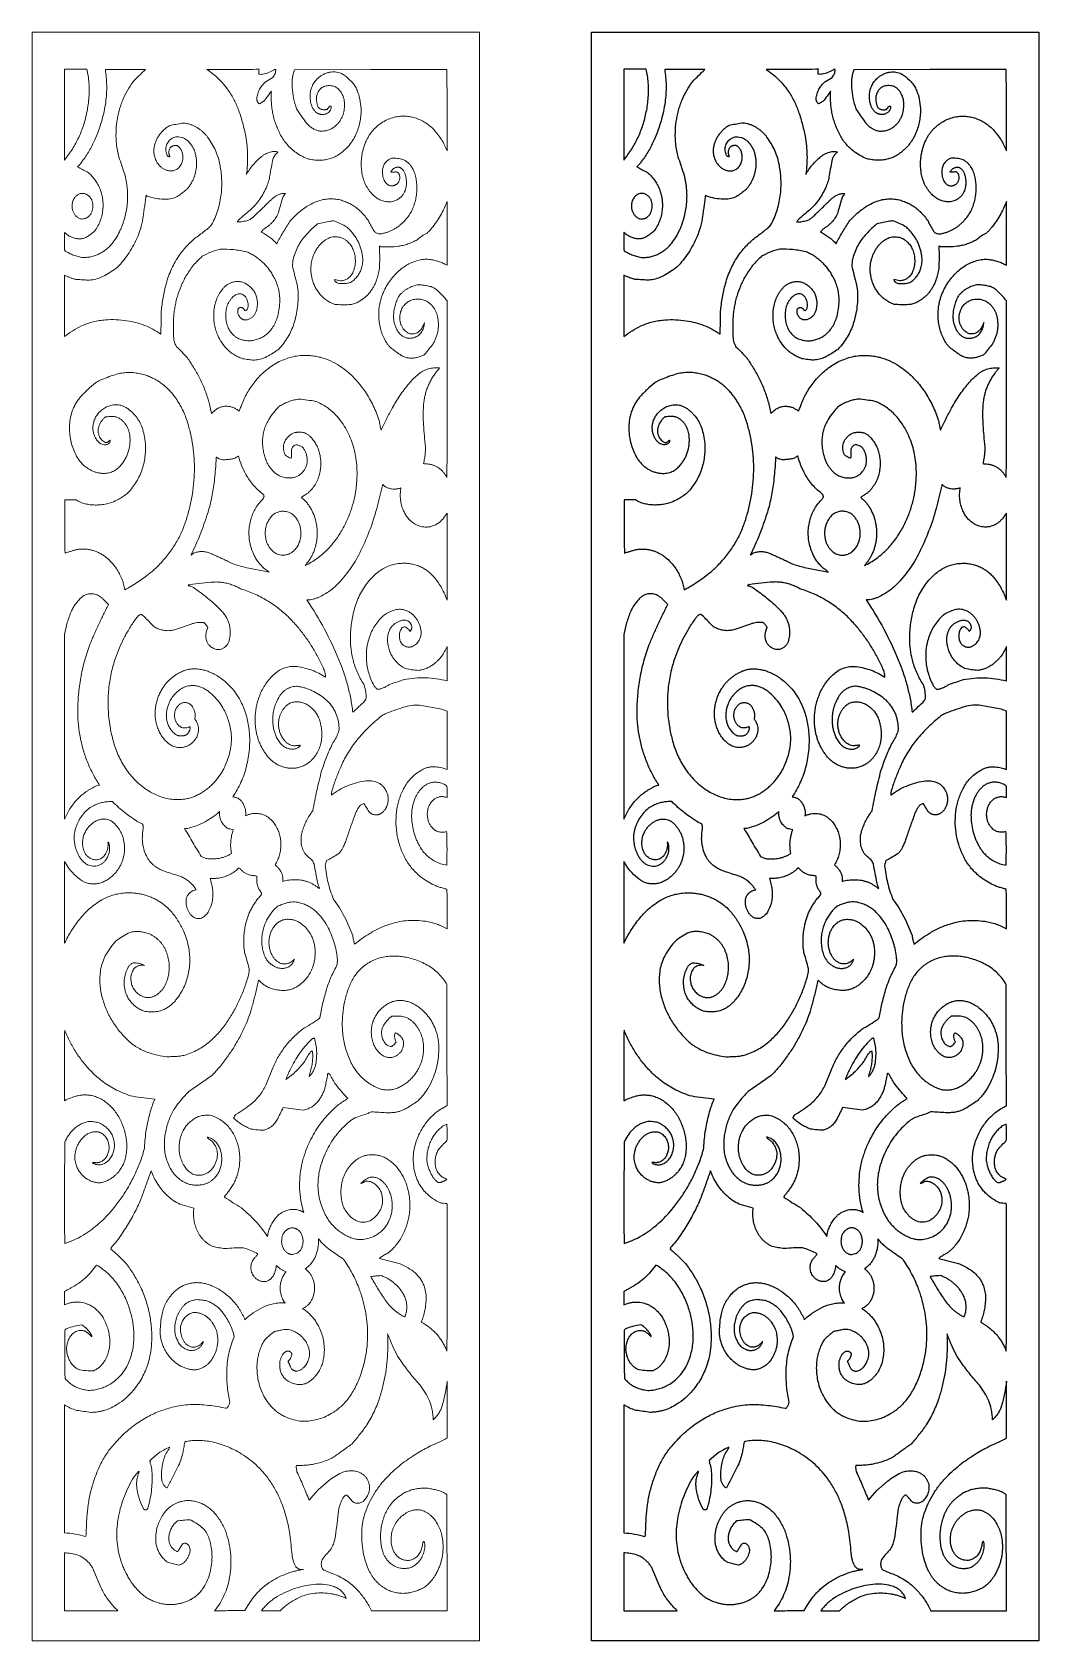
# Model space of a CAD drawing. Header units: centimetres. Extents: x -8.7 to 3.9, y -9.4 to 10.8.
import ezdxf

# ---------------------------------------------------------------- set-up
doc = ezdxf.new("R2010")
doc.units = ezdxf.units.CM
doc.header["$MEASUREMENT"] = 0
doc.layers.add('layer 1', color=7, linetype='Continuous')

msp = doc.modelspace()

# ---------------------------------------------------------------- linework, layer by layer
at = {"layer": 'layer 1', "color": 242, "lineweight": 9}
for points, knots in [([(-8.69351, 10.76315), (-8.69351, 10.76315), (-8.69351, -9.44244), (-8.69351, -9.44244), (-8.69351, -9.44244), (-8.69351, -9.44244), (-3.0756, -9.44244), (-3.0756, -9.44244), (-3.0756, -9.44244), (-3.0756, -9.44244), (-3.0756, 10.76315), (-3.0756, 10.76315), (-3.0756, 10.76315), (-3.0756, 10.76315), (-8.69351, 10.76315), (-8.69351, 10.76315)], [0, 0, 0, 0, 0.2, 0.2, 0.2, 0.2, 0.4, 0.4, 0.4, 0.4, 0.6, 0.6, 0.6, 0.6, 1, 1, 1, 1]), ([(-8.05391, 7.93261), (-8.07456, 7.93515), (-8.09507, 7.93893), (-8.11529, 7.94388), (-8.11529, 7.94388), (-8.13494, 7.94871), (-8.15431, 7.9547), (-8.17325, 7.96184), (-8.17325, 7.96184), (-8.19222, 7.96896), (-8.21071, 7.97724), (-8.22868, 7.9866), (-8.22868, 7.9866), (-8.24717, 7.99623), (-8.26508, 8.00693), (-8.28231, 8.01865), (-8.28231, 8.01865), (-8.28395, 8.02164), (-8.28518, 8.02484), (-8.28603, 8.02813), (-8.28603, 8.02813), (-8.28684, 8.03128), (-8.28724, 8.03452), (-8.28724, 8.03779), (-8.28724, 8.03779), (-8.28724, 8.03779), (-8.28624, 8.24677), (-8.28624, 8.24677), (-8.28624, 8.24677), (-8.2801, 8.24089), (-8.27373, 8.23528), (-8.26717, 8.22989), (-8.26717, 8.22989), (-8.26085, 8.22476), (-8.25434, 8.21991), (-8.24762, 8.2153), (-8.24762, 8.2153), (-8.24093, 8.21072), (-8.23401, 8.20642), (-8.22694, 8.20242), (-8.22694, 8.20242), (-8.21997, 8.19847), (-8.21283, 8.19485), (-8.20553, 8.19155), (-8.20553, 8.19155), (-8.19107, 8.18499), (-8.17602, 8.17968), (-8.16063, 8.17573), (-8.16063, 8.17573), (-8.1443, 8.17153), (-8.12767, 8.16866), (-8.11089, 8.1672), (-8.11089, 8.1672), (-8.10279, 8.16647), (-8.09466, 8.16635), (-8.08654, 8.16677), (-8.08654, 8.16677), (-8.07889, 8.16718), (-8.07127, 8.16816), (-8.06377, 8.16972), (-8.06377, 8.16972), (-8.05625, 8.17125), (-8.04888, 8.17337), (-8.04168, 8.17603), (-8.04168, 8.17603), (-8.03426, 8.17877), (-8.02707, 8.18204), (-8.02012, 8.18584), (-8.02012, 8.18584), (-8.00528, 8.19397), (-7.99074, 8.20267), (-7.97652, 8.21188), (-7.97652, 8.21188), (-7.96241, 8.22104), (-7.94865, 8.23072), (-7.93527, 8.24091), (-7.93527, 8.24091), (-7.92802, 8.24642), (-7.92123, 8.25254), (-7.91502, 8.25915), (-7.91502, 8.25915), (-7.9086, 8.26599), (-7.90274, 8.27332), (-7.89751, 8.28109), (-7.89751, 8.28109), (-7.88294, 8.30272), (-7.86983, 8.32534), (-7.85831, 8.34876), (-7.85831, 8.34876), (-7.84727, 8.37118), (-7.83781, 8.39435), (-7.83003, 8.41809), (-7.83003, 8.41809), (-7.82224, 8.44187), (-7.81615, 8.46612), (-7.81177, 8.49075), (-7.81177, 8.49075), (-7.80727, 8.51623), (-7.8045, 8.54199), (-7.80349, 8.56786), (-7.80349, 8.56786), (-7.80269, 8.58843), (-7.80299, 8.60904), (-7.80442, 8.62959), (-7.80442, 8.62959), (-7.80581, 8.64969), (-7.80832, 8.66969), (-7.81192, 8.68952), (-7.81192, 8.68952), (-7.81552, 8.70934), (-7.8202, 8.72896), (-7.82596, 8.74826), (-7.82596, 8.74826), (-7.83187, 8.76808), (-7.83884, 8.78755), (-7.84684, 8.80662), (-7.84684, 8.80662), (-7.85534, 8.82692), (-7.86513, 8.84665), (-7.87615, 8.86567), (-7.87615, 8.86567), (-7.88679, 8.88403), (-7.89861, 8.90169), (-7.91159, 8.9185), (-7.91159, 8.9185), (-7.92455, 8.9353), (-7.93861, 8.95123), (-7.95368, 8.96617), (-7.95368, 8.96617), (-7.96928, 8.98162), (-7.98583, 8.99606), (-8.00324, 9.00939), (-8.00324, 9.00939), (-8.01338, 9.01364), (-8.02342, 9.01812), (-8.03335, 9.02282), (-8.03335, 9.02282), (-8.04349, 9.02763), (-8.05356, 9.03264), (-8.06349, 9.03787), (-8.06349, 9.03787), (-8.07343, 9.0431), (-8.08324, 9.04853), (-8.09295, 9.05419), (-8.09295, 9.05419), (-8.10294, 9.05998), (-8.1128, 9.06599), (-8.12254, 9.07221), (-8.12254, 9.07221), (-8.11746, 9.07767), (-8.11247, 9.0832), (-8.10754, 9.08881), (-8.10754, 9.08881), (-8.10254, 9.09455), (-8.09758, 9.10033), (-8.0927, 9.10619), (-8.0927, 9.10619), (-8.08782, 9.11206), (-8.08304, 9.11797), (-8.07831, 9.12396), (-8.07831, 9.12396), (-8.07348, 9.13007), (-8.06873, 9.13626), (-8.06405, 9.1425), (-8.06405, 9.1425), (-8.03273, 9.18431), (-8.00372, 9.22783), (-7.97718, 9.27284), (-7.97718, 9.27284), (-7.95069, 9.31779), (-7.92671, 9.36418), (-7.90535, 9.41178), (-7.90535, 9.41178), (-7.87162, 9.487), (-7.84334, 9.56453), (-7.82073, 9.64383), (-7.82073, 9.64383), (-7.79813, 9.72307), (-7.78128, 9.80383), (-7.77029, 9.88549), (-7.77029, 9.88549), (-7.76108, 9.95377), (-7.75683, 10.0226), (-7.75753, 10.09148), (-7.75753, 10.09148), (-7.75824, 10.16008), (-7.7639, 10.22853), (-7.77446, 10.29633), (-7.77446, 10.29633), (-7.69056, 10.29628), (-7.60666, 10.29603), (-7.52276, 10.29563), (-7.52276, 10.29563), (-7.43894, 10.2952), (-7.35512, 10.2946), (-7.27129, 10.29379), (-7.27129, 10.29379), (-7.29773, 10.26894), (-7.3238, 10.24368), (-7.34951, 10.21807), (-7.34951, 10.21807), (-7.37517, 10.19246), (-7.40047, 10.1665), (-7.42538, 10.14016), (-7.42538, 10.14016), (-7.45215, 10.10556), (-7.47645, 10.06914), (-7.49814, 10.03115), (-7.49814, 10.03115), (-7.52, 9.99284), (-7.53919, 9.95309), (-7.55557, 9.91213), (-7.55557, 9.91213), (-7.56447, 9.88987), (-7.57273, 9.86735), (-7.58035, 9.84458), (-7.58035, 9.84458), (-7.5878, 9.82235), (-7.59456, 9.7999), (-7.6007, 9.77726), (-7.6007, 9.77726), (-7.60681, 9.75462), (-7.61225, 9.7318), (-7.617, 9.70884), (-7.617, 9.70884), (-7.62171, 9.68609), (-7.62573, 9.6632), (-7.62905, 9.64018), (-7.62905, 9.64018), (-7.63567, 9.59435), (-7.63954, 9.54813), (-7.6406, 9.50182), (-7.6406, 9.50182), (-7.64168, 9.45432), (-7.63997, 9.4068), (-7.63547, 9.3595), (-7.63547, 9.3595), (-7.63283, 9.33168), (-7.62878, 9.30403), (-7.62337, 9.27661), (-7.62337, 9.27661), (-7.61801, 9.24949), (-7.61127, 9.22265), (-7.60319, 9.19618), (-7.60319, 9.19618), (-7.59212, 9.15998), (-7.5806, 9.12393), (-7.5686, 9.08801), (-7.5686, 9.08801), (-7.5566, 9.05213), (-7.54412, 9.01638), (-7.53119, 8.98084), (-7.53119, 8.98084), (-7.52722, 8.96572), (-7.52354, 8.95052), (-7.52017, 8.93528), (-7.52017, 8.93528), (-7.51688, 8.92041), (-7.51388, 8.90547), (-7.51119, 8.89047), (-7.51119, 8.89047), (-7.5085, 8.8755), (-7.50614, 8.86046), (-7.50407, 8.84536), (-7.50407, 8.84536), (-7.50203, 8.83057), (-7.50032, 8.81575), (-7.49892, 8.80089), (-7.49892, 8.80089), (-7.4961, 8.77123), (-7.49456, 8.74144), (-7.49431, 8.71165), (-7.49431, 8.71165), (-7.49406, 8.6824), (-7.49509, 8.65314), (-7.49738, 8.62398), (-7.49738, 8.62398), (-7.49969, 8.59482), (-7.50329, 8.56579), (-7.50812, 8.53694), (-7.50812, 8.53694), (-7.51305, 8.50776), (-7.51922, 8.47877), (-7.52664, 8.45012), (-7.52664, 8.45012), (-7.53036, 8.43578), (-7.53436, 8.42149), (-7.53869, 8.4073), (-7.53869, 8.4073), (-7.54309, 8.39289), (-7.5478, 8.37855), (-7.55278, 8.36433), (-7.55278, 8.36433), (-7.55778, 8.35009), (-7.56307, 8.33598), (-7.56865, 8.32197), (-7.56865, 8.32197), (-7.57436, 8.30763), (-7.58035, 8.29339), (-7.58664, 8.2793), (-7.58664, 8.2793), (-7.59987, 8.24959), (-7.61491, 8.22071), (-7.63167, 8.19284), (-7.63167, 8.19284), (-7.64812, 8.16549), (-7.66629, 8.1392), (-7.68603, 8.11412), (-7.68603, 8.11412), (-7.69647, 8.10086), (-7.70757, 8.08813), (-7.71929, 8.07598), (-7.71929, 8.07598), (-7.73079, 8.06406), (-7.74289, 8.05274), (-7.75557, 8.04204), (-7.75557, 8.04204), (-7.76822, 8.03138), (-7.78143, 8.02134), (-7.79512, 8.01198), (-7.79512, 8.01198), (-7.8091, 8.00245), (-7.82359, 7.99359), (-7.83846, 7.98547), (-7.83846, 7.98547), (-7.85512, 7.97638), (-7.87235, 7.96836), (-7.89003, 7.96147), (-7.89003, 7.96147), (-7.90717, 7.9548), (-7.9247, 7.94924), (-7.94256, 7.94486), (-7.94256, 7.94486), (-7.96042, 7.94049), (-7.97856, 7.93727), (-7.99683, 7.93525), (-7.99683, 7.93525), (-8.01577, 7.93316), (-8.03484, 7.93228), (-8.05391, 7.93261)], [0, 0, 0, 0, 0.01162791, 0.01162791, 0.01162791, 0.01162791, 0.02325581, 0.02325581, 0.02325581, 0.02325581, 0.03488372, 0.03488372, 0.03488372, 0.03488372, 0.04651163, 0.04651163, 0.04651163, 0.04651163, 0.05813953, 0.05813953, 0.05813953, 0.05813953, 0.06976744, 0.06976744, 0.06976744, 0.06976744, 0.08139535, 0.08139535, 0.08139535, 0.08139535, 0.09302326, 0.09302326, 0.09302326, 0.09302326, 0.10465116, 0.10465116, 0.10465116, 0.10465116, 0.11627907, 0.11627907, 0.11627907, 0.11627907, 0.12790698, 0.12790698, 0.12790698, 0.12790698, 0.13953488, 0.13953488, 0.13953488, 0.13953488, 0.15116279, 0.15116279, 0.15116279, 0.15116279, 0.1627907, 0.1627907, 0.1627907, 0.1627907, 0.1744186, 0.1744186, 0.1744186, 0.1744186, 0.18604651, 0.18604651, 0.18604651, 0.18604651, 0.19767442, 0.19767442, 0.19767442, 0.19767442, 0.20930233, 0.20930233, 0.20930233, 0.20930233, 0.22093023, 0.22093023, 0.22093023, 0.22093023, 0.23255814, 0.23255814, 0.23255814, 0.23255814, 0.24418605, 0.24418605, 0.24418605, 0.24418605, 0.25581395, 0.25581395, 0.25581395, 0.25581395, 0.26744186, 0.26744186, 0.26744186, 0.26744186, 0.27906977, 0.27906977, 0.27906977, 0.27906977, 0.29069767, 0.29069767, 0.29069767, 0.29069767, 0.30232558, 0.30232558, 0.30232558, 0.30232558, 0.31395349, 0.31395349, 0.31395349, 0.31395349, 0.3255814, 0.3255814, 0.3255814, 0.3255814, 0.3372093, 0.3372093, 0.3372093, 0.3372093, 0.34883721, 0.34883721, 0.34883721, 0.34883721, 0.36046512, 0.36046512, 0.36046512, 0.36046512, 0.37209302, 0.37209302, 0.37209302, 0.37209302, 0.38372093, 0.38372093, 0.38372093, 0.38372093, 0.39534884, 0.39534884, 0.39534884, 0.39534884, 0.40697674, 0.40697674, 0.40697674, 0.40697674, 0.41860465, 0.41860465, 0.41860465, 0.41860465, 0.43023256, 0.43023256, 0.43023256, 0.43023256, 0.44186047, 0.44186047, 0.44186047, 0.44186047, 0.45348837, 0.45348837, 0.45348837, 0.45348837, 0.46511628, 0.46511628, 0.46511628, 0.46511628, 0.47674419, 0.47674419, 0.47674419, 0.47674419, 0.48837209, 0.48837209, 0.48837209, 0.48837209, 0.5, 0.5, 0.5, 0.5, 0.51162791, 0.51162791, 0.51162791, 0.51162791, 0.52325581, 0.52325581, 0.52325581, 0.52325581, 0.53488372, 0.53488372, 0.53488372, 0.53488372, 0.54651163, 0.54651163, 0.54651163, 0.54651163, 0.55813953, 0.55813953, 0.55813953, 0.55813953, 0.56976744, 0.56976744, 0.56976744, 0.56976744, 0.58139535, 0.58139535, 0.58139535, 0.58139535, 0.59302326, 0.59302326, 0.59302326, 0.59302326, 0.60465116, 0.60465116, 0.60465116, 0.60465116, 0.61627907, 0.61627907, 0.61627907, 0.61627907, 0.62790698, 0.62790698, 0.62790698, 0.62790698, 0.63953488, 0.63953488, 0.63953488, 0.63953488, 0.65116279, 0.65116279, 0.65116279, 0.65116279, 0.6627907, 0.6627907, 0.6627907, 0.6627907, 0.6744186, 0.6744186, 0.6744186, 0.6744186, 0.68604651, 0.68604651, 0.68604651, 0.68604651, 0.69767442, 0.69767442, 0.69767442, 0.69767442, 0.70930233, 0.70930233, 0.70930233, 0.70930233, 0.72093023, 0.72093023, 0.72093023, 0.72093023, 0.73255814, 0.73255814, 0.73255814, 0.73255814, 0.74418605, 0.74418605, 0.74418605, 0.74418605, 0.75581395, 0.75581395, 0.75581395, 0.75581395, 0.76744186, 0.76744186, 0.76744186, 0.76744186, 0.77906977, 0.77906977, 0.77906977, 0.77906977, 0.79069767, 0.79069767, 0.79069767, 0.79069767, 0.80232558, 0.80232558, 0.80232558, 0.80232558, 0.81395349, 0.81395349, 0.81395349, 0.81395349, 0.8255814, 0.8255814, 0.8255814, 0.8255814, 0.8372093, 0.8372093, 0.8372093, 0.8372093, 0.84883721, 0.84883721, 0.84883721, 0.84883721, 0.86046512, 0.86046512, 0.86046512, 0.86046512, 0.87209302, 0.87209302, 0.87209302, 0.87209302, 0.88372093, 0.88372093, 0.88372093, 0.88372093, 0.89534884, 0.89534884, 0.89534884, 0.89534884, 0.90697674, 0.90697674, 0.90697674, 0.90697674, 0.91860465, 0.91860465, 0.91860465, 0.91860465, 0.93023256, 0.93023256, 0.93023256, 0.93023256, 0.94186047, 0.94186047, 0.94186047, 0.94186047, 0.95348837, 0.95348837, 0.95348837, 0.95348837, 0.96511628, 0.96511628, 0.96511628, 0.96511628, 0.97674419, 0.97674419, 0.97674419, 0.97674419, 1, 1, 1, 1]), ([(-8.28674, 9.15736), (-8.28674, 9.15736), (-8.28671, 10.29648), (-8.28671, 10.29648), (-8.28671, 10.29648), (-8.24037, 10.29643), (-8.19403, 10.29641), (-8.14769, 10.29646), (-8.14769, 10.29646), (-8.10113, 10.29648), (-8.05456, 10.29656), (-8.008, 10.29668), (-8.008, 10.29668), (-8.00105, 10.26939), (-7.99534, 10.24182), (-7.99086, 10.21402), (-7.99086, 10.21402), (-7.98636, 10.18602), (-7.98312, 10.15782), (-7.9811, 10.12954), (-7.9811, 10.12954), (-7.97678, 10.06828), (-7.9766, 10.00682), (-7.9806, 9.94554), (-7.9806, 9.94554), (-7.98465, 9.88355), (-7.99285, 9.82189), (-8.00515, 9.76099), (-8.00515, 9.76099), (-8.01081, 9.73296), (-8.01728, 9.70509), (-8.02455, 9.67744), (-8.02455, 9.67744), (-8.03164, 9.6504), (-8.03954, 9.62355), (-8.04825, 9.59699), (-8.04825, 9.59699), (-8.05693, 9.5704), (-8.06641, 9.54411), (-8.07668, 9.51809), (-8.07668, 9.51809), (-8.08686, 9.49231), (-8.09783, 9.46682), (-8.10953, 9.44172), (-8.10953, 9.44172), (-8.12125, 9.41658), (-8.13373, 9.39183), (-8.14696, 9.36745), (-8.14696, 9.36745), (-8.16025, 9.34295), (-8.17429, 9.31882), (-8.18903, 9.29518), (-8.18903, 9.29518), (-8.20379, 9.2715), (-8.21924, 9.24826), (-8.23537, 9.22552), (-8.23537, 9.22552), (-8.25182, 9.2023), (-8.26895, 9.17958), (-8.28674, 9.15736)], [0, 0, 0, 0, 0.0625, 0.0625, 0.0625, 0.0625, 0.125, 0.125, 0.125, 0.125, 0.1875, 0.1875, 0.1875, 0.1875, 0.25, 0.25, 0.25, 0.25, 0.3125, 0.3125, 0.3125, 0.3125, 0.375, 0.375, 0.375, 0.375, 0.4375, 0.4375, 0.4375, 0.4375, 0.5, 0.5, 0.5, 0.5, 0.5625, 0.5625, 0.5625, 0.5625, 0.625, 0.625, 0.625, 0.625, 0.6875, 0.6875, 0.6875, 0.6875, 0.75, 0.75, 0.75, 0.75, 0.8125, 0.8125, 0.8125, 0.8125, 0.875, 0.875, 0.875, 0.875, 1, 1, 1, 1]), ([(-5.62282, 8.10587), (-5.63617, 8.12109), (-5.65029, 8.13563), (-5.66511, 8.14944), (-5.66511, 8.14944), (-5.6799, 8.16318), (-5.69539, 8.17618), (-5.71152, 8.18833), (-5.71152, 8.18833), (-5.72765, 8.20051), (-5.7444, 8.21186), (-5.76166, 8.22235), (-5.76166, 8.22235), (-5.7796, 8.23324), (-5.79806, 8.24325), (-5.81698, 8.25236), (-5.81698, 8.25236), (-5.81167, 8.26167), (-5.80518, 8.27025), (-5.79766, 8.27787), (-5.79766, 8.27787), (-5.78973, 8.28594), (-5.78083, 8.29299), (-5.77117, 8.29887), (-5.77117, 8.29887), (-5.76121, 8.30496), (-5.75145, 8.31143), (-5.74196, 8.31825), (-5.74196, 8.31825), (-5.73285, 8.32479), (-5.72402, 8.33168), (-5.71545, 8.3389), (-5.71545, 8.3389), (-5.70689, 8.34615), (-5.69862, 8.35372), (-5.69067, 8.36162), (-5.69067, 8.36162), (-5.68284, 8.36939), (-5.67534, 8.37747), (-5.6682, 8.38584), (-5.6682, 8.38584), (-5.65396, 8.4025), (-5.64113, 8.42031), (-5.62981, 8.43908), (-5.62981, 8.43908), (-5.61799, 8.4587), (-5.6077, 8.47923), (-5.59907, 8.50046), (-5.59907, 8.50046), (-5.59907, 8.50046), (-5.57929, 8.5747), (-5.57929, 8.5747), (-5.57929, 8.5747), (-5.57929, 8.5747), (-5.55945, 8.65004), (-5.55945, 8.65004), (-5.55945, 8.65004), (-5.55718, 8.65875), (-5.55436, 8.6673), (-5.55107, 8.67565), (-5.55107, 8.67565), (-5.54795, 8.68345), (-5.54435, 8.69103), (-5.54025, 8.69835), (-5.54025, 8.69835), (-5.53207, 8.71301), (-5.52191, 8.7265), (-5.51009, 8.73842), (-5.51009, 8.73842), (-5.51751, 8.7384), (-5.52493, 8.73807), (-5.53233, 8.73747), (-5.53233, 8.73747), (-5.53927, 8.73691), (-5.54621, 8.73606), (-5.55311, 8.7349), (-5.55311, 8.7349), (-5.56, 8.73377), (-5.56684, 8.73233), (-5.57361, 8.7306), (-5.57361, 8.7306), (-5.58015, 8.72891), (-5.58659, 8.72695), (-5.59295, 8.72469), (-5.59295, 8.72469), (-5.60558, 8.72021), (-5.61778, 8.71457), (-5.62936, 8.70786), (-5.62936, 8.70786), (-5.64131, 8.70096), (-5.65263, 8.69299), (-5.66314, 8.68408), (-5.66314, 8.68408), (-5.67341, 8.67538), (-5.68352, 8.6665), (-5.69341, 8.65739), (-5.69341, 8.65739), (-5.70317, 8.64843), (-5.71275, 8.63928), (-5.72214, 8.62994), (-5.72214, 8.62994), (-5.75384, 8.59835), (-5.78576, 8.567), (-5.81791, 8.53591), (-5.81791, 8.53591), (-5.85014, 8.50474), (-5.88259, 8.47379), (-5.91524, 8.44308), (-5.91524, 8.44308), (-5.92558, 8.43339), (-5.93668, 8.42456), (-5.94848, 8.41671), (-5.94848, 8.41671), (-5.96035, 8.40881), (-5.97285, 8.40192), (-5.98586, 8.39611), (-5.98586, 8.39611), (-6.00702, 8.39176), (-6.02833, 8.38808), (-6.04971, 8.38509), (-6.04971, 8.38509), (-6.07129, 8.38209), (-6.09293, 8.37978), (-6.11464, 8.37817), (-6.11464, 8.37817), (-6.11378, 8.38242), (-6.11222, 8.38655), (-6.11006, 8.39032), (-6.11006, 8.39032), (-6.1078, 8.39432), (-6.10493, 8.39794), (-6.10156, 8.40109), (-6.10156, 8.40109), (-6.07768, 8.4235), (-6.05338, 8.44544), (-6.02865, 8.4669), (-6.02865, 8.4669), (-6.00407, 8.48823), (-5.97912, 8.50906), (-5.95376, 8.52942), (-5.95376, 8.52942), (-5.93114, 8.5505), (-5.90966, 8.57271), (-5.88936, 8.59603), (-5.88936, 8.59603), (-5.86966, 8.61865), (-5.85117, 8.64232), (-5.83401, 8.66692), (-5.83401, 8.66692), (-5.81685, 8.69153), (-5.801, 8.71706), (-5.78659, 8.74338), (-5.78659, 8.74338), (-5.77195, 8.77012), (-5.75874, 8.79762), (-5.74699, 8.82577), (-5.74699, 8.82577), (-5.73784, 8.84778), (-5.72996, 8.8703), (-5.72342, 8.89324), (-5.72342, 8.89324), (-5.71693, 8.91608), (-5.71177, 8.93928), (-5.70802, 8.96272), (-5.70802, 8.96272), (-5.70229, 8.99842), (-5.69607, 9.03402), (-5.68936, 9.06954), (-5.68936, 9.06954), (-5.68267, 9.10491), (-5.6755, 9.14021), (-5.66782, 9.17538), (-5.66782, 9.17538), (-5.66591, 9.17968), (-5.66387, 9.18393), (-5.66173, 9.18811), (-5.66173, 9.18811), (-5.65967, 9.19211), (-5.65751, 9.19603), (-5.65522, 9.19991), (-5.65522, 9.19991), (-5.65295, 9.20378), (-5.65056, 9.20758), (-5.64807, 9.2113), (-5.64807, 9.2113), (-5.64566, 9.21487), (-5.64312, 9.2184), (-5.6405, 9.22184), (-5.6405, 9.22184), (-5.63524, 9.22869), (-5.62958, 9.23518), (-5.6235, 9.24129), (-5.6235, 9.24129), (-5.61758, 9.24725), (-5.61127, 9.25281), (-5.60463, 9.25794), (-5.60463, 9.25794), (-5.61177, 9.25983), (-5.61902, 9.26136), (-5.62631, 9.2625), (-5.62631, 9.2625), (-5.63306, 9.26353), (-5.63985, 9.26418), (-5.64664, 9.26443), (-5.64664, 9.26443), (-5.65346, 9.26469), (-5.66025, 9.26451), (-5.66704, 9.26393), (-5.66704, 9.26393), (-5.67363, 9.26335), (-5.68017, 9.26237), (-5.68664, 9.26096), (-5.68664, 9.26096), (-5.69819, 9.25847), (-5.70958, 9.2553), (-5.72078, 9.2515), (-5.72078, 9.2515), (-5.73172, 9.24775), (-5.74244, 9.24338), (-5.75288, 9.2384), (-5.75288, 9.2384), (-5.76332, 9.23339), (-5.77343, 9.2278), (-5.78322, 9.22162), (-5.78322, 9.22162), (-5.79331, 9.21523), (-5.80304, 9.20828), (-5.81235, 9.20079), (-5.81235, 9.20079), (-5.83187, 9.18509), (-5.85061, 9.16846), (-5.86855, 9.15095), (-5.86855, 9.15095), (-5.88604, 9.13384), (-5.90269, 9.11591), (-5.91844, 9.09714), (-5.91844, 9.09714), (-5.93419, 9.0784), (-5.94898, 9.0589), (-5.96279, 9.0387), (-5.96279, 9.0387), (-5.9768, 9.01817), (-5.98983, 8.99696), (-6.00178, 8.97518), (-6.00178, 8.97518), (-5.99617, 9.01573), (-5.99215, 9.05651), (-5.98971, 9.09736), (-5.98971, 9.09736), (-5.98734, 9.13726), (-5.98656, 9.17721), (-5.98739, 9.21714), (-5.98739, 9.21714), (-5.98822, 9.25709), (-5.99067, 9.29696), (-5.99474, 9.33671), (-5.99474, 9.33671), (-5.99879, 9.37648), (-6.00448, 9.41606), (-6.01175, 9.45538), (-6.01175, 9.45538), (-6.02191, 9.5104), (-6.03429, 9.56501), (-6.04883, 9.61902), (-6.04883, 9.61902), (-6.06347, 9.67334), (-6.08025, 9.72705), (-6.09917, 9.78001), (-6.09917, 9.78001), (-6.11514, 9.82473), (-6.13411, 9.86833), (-6.15595, 9.9105), (-6.15595, 9.9105), (-6.17801, 9.95309), (-6.20292, 9.99417), (-6.23046, 10.03341), (-6.23046, 10.03341), (-6.24878, 10.05953), (-6.2683, 10.08478), (-6.28895, 10.10906), (-6.28895, 10.10906), (-6.30913, 10.13281), (-6.33044, 10.1556), (-6.35278, 10.17731), (-6.35278, 10.17731), (-6.37514, 10.19905), (-6.39851, 10.2197), (-6.42282, 10.2392), (-6.42282, 10.2392), (-6.44744, 10.25895), (-6.473, 10.27754), (-6.49939, 10.29487), (-6.49939, 10.29487), (-6.38976, 10.29495), (-6.28012, 10.29512), (-6.17051, 10.2954), (-6.17051, 10.2954), (-6.06075, 10.2957), (-5.95099, 10.29611), (-5.84121, 10.29663), (-5.84121, 10.29663), (-5.84465, 10.28695), (-5.84684, 10.27689), (-5.84775, 10.26667), (-5.84775, 10.26667), (-5.84863, 10.25666), (-5.8482, 10.24657), (-5.84651, 10.23668), (-5.84651, 10.23668), (-5.83849, 10.2347), (-5.83026, 10.23359), (-5.82199, 10.23336), (-5.82199, 10.23336), (-5.81368, 10.23311), (-5.80538, 10.23374), (-5.79723, 10.23525), (-5.79723, 10.23525), (-5.77207, 10.23985), (-5.74745, 10.24697), (-5.72372, 10.25648), (-5.72372, 10.25648), (-5.69992, 10.26599), (-5.67716, 10.27789), (-5.65572, 10.29193), (-5.65572, 10.29193), (-5.65399, 10.29309), (-5.6521, 10.29402), (-5.65014, 10.29475), (-5.65014, 10.29475), (-5.6484, 10.29538), (-5.64656, 10.29578), (-5.64473, 10.29595), (-5.64473, 10.29595), (-5.64287, 10.29611), (-5.64101, 10.29606), (-5.63914, 10.29573), (-5.63914, 10.29573), (-5.63706, 10.29538), (-5.63499, 10.2948), (-5.63303, 10.29399), (-5.63303, 10.29399), (-5.63336, 10.28504), (-5.63436, 10.27613), (-5.63605, 10.26733), (-5.63605, 10.26733), (-5.63773, 10.25862), (-5.6401, 10.25007), (-5.64312, 10.24174), (-5.64312, 10.24174), (-5.64616, 10.23341), (-5.64981, 10.22531), (-5.65406, 10.21754), (-5.65406, 10.21754), (-5.65867, 10.20911), (-5.66385, 10.20101), (-5.66958, 10.19331), (-5.66958, 10.19331), (-5.69804, 10.17616), (-5.72702, 10.15993), (-5.7565, 10.14466), (-5.7565, 10.14466), (-5.76516, 10.13751), (-5.77346, 10.12999), (-5.78141, 10.12209), (-5.78141, 10.12209), (-5.7889, 10.11465), (-5.79605, 10.10685), (-5.80279, 10.0987), (-5.80279, 10.0987), (-5.80953, 10.09057), (-5.81585, 10.08212), (-5.82173, 10.07334), (-5.82173, 10.07334), (-5.8275, 10.06476), (-5.8328, 10.0559), (-5.83763, 10.04677), (-5.83763, 10.04677), (-5.84249, 10.03764), (-5.84687, 10.02828), (-5.85074, 10.0187), (-5.85074, 10.0187), (-5.85469, 10.00894), (-5.85816, 9.99897), (-5.86111, 9.98886), (-5.86111, 9.98886), (-5.86405, 9.97872), (-5.86651, 9.96846), (-5.86845, 9.95809), (-5.86845, 9.95809), (-5.87051, 9.94712), (-5.8721, 9.93606), (-5.87316, 9.92494), (-5.87316, 9.92494), (-5.87275, 9.92157), (-5.87222, 9.91819), (-5.87157, 9.91485), (-5.87157, 9.91485), (-5.87097, 9.9118), (-5.87024, 9.90879), (-5.86938, 9.90582), (-5.86938, 9.90582), (-5.8685, 9.90282), (-5.86752, 9.8999), (-5.86639, 9.89701), (-5.86639, 9.89701), (-5.86531, 9.89432), (-5.86412, 9.89168), (-5.86279, 9.88911), (-5.86279, 9.88911), (-5.86017, 9.88403), (-5.857, 9.87925), (-5.85336, 9.87485), (-5.85336, 9.87485), (-5.84976, 9.8705), (-5.84568, 9.86652), (-5.84121, 9.86305), (-5.84121, 9.86305), (-5.83363, 9.86629), (-5.82624, 9.86999), (-5.81909, 9.87409), (-5.81909, 9.87409), (-5.81225, 9.87802), (-5.80568, 9.88237), (-5.79937, 9.88707), (-5.79937, 9.88707), (-5.79308, 9.8918), (-5.78707, 9.89691), (-5.78141, 9.90237), (-5.78141, 9.90237), (-5.77567, 9.9079), (-5.77026, 9.91379), (-5.76526, 9.91998), (-5.76526, 9.91998), (-5.75175, 9.93666), (-5.73862, 9.95362), (-5.72584, 9.97085), (-5.72584, 9.97085), (-5.71338, 9.98765), (-5.70131, 10.00473), (-5.68963, 10.02207), (-5.68963, 10.02207), (-5.69124, 9.99746), (-5.69205, 9.97281), (-5.69205, 9.94813), (-5.69205, 9.94813), (-5.69205, 9.92431), (-5.69122, 9.90048), (-5.68961, 9.87671), (-5.68961, 9.87671), (-5.68797, 9.85294), (-5.68551, 9.82924), (-5.68224, 9.80564), (-5.68224, 9.80564), (-5.67902, 9.78242), (-5.67497, 9.75933), (-5.67009, 9.73638), (-5.67009, 9.73638), (-5.66523, 9.71344), (-5.65955, 9.6907), (-5.65306, 9.66816), (-5.65306, 9.66816), (-5.64654, 9.64554), (-5.63922, 9.62318), (-5.63109, 9.60106), (-5.63109, 9.60106), (-5.62299, 9.57897), (-5.61411, 9.55716), (-5.60448, 9.53568), (-5.60448, 9.53568), (-5.59462, 9.51369), (-5.584, 9.49206), (-5.57265, 9.4708), (-5.57265, 9.4708), (-5.56083, 9.44866), (-5.54777, 9.4272), (-5.53356, 9.40655), (-5.53356, 9.40655), (-5.51975, 9.38647), (-5.50478, 9.36723), (-5.48875, 9.34889), (-5.48875, 9.34889), (-5.4727, 9.33055), (-5.45562, 9.31316), (-5.43756, 9.29681), (-5.43756, 9.29681), (-5.41909, 9.28008), (-5.39967, 9.26441), (-5.3794, 9.24987), (-5.3794, 9.24987), (-5.35535, 9.23261), (-5.32999, 9.21721), (-5.30355, 9.20383), (-5.30355, 9.20383), (-5.27718, 9.1905), (-5.24984, 9.1792), (-5.22176, 9.17007), (-5.22176, 9.17007), (-5.2, 9.16476), (-5.17796, 9.16076), (-5.15575, 9.15809), (-5.15575, 9.15809), (-5.13446, 9.15553), (-5.11306, 9.15427), (-5.09162, 9.15435), (-5.09162, 9.15435), (-5.07019, 9.15445), (-5.0488, 9.15588), (-5.02755, 9.15865), (-5.02755, 9.15865), (-5.00594, 9.16147), (-4.9845, 9.16562), (-4.9634, 9.17108), (-4.9634, 9.17108), (-4.94418, 9.17603), (-4.92536, 9.18255), (-4.90717, 9.19055), (-4.90717, 9.19055), (-4.88853, 9.19875), (-4.87057, 9.20841), (-4.85341, 9.2194), (-4.85341, 9.2194), (-4.84, 9.22803), (-4.82689, 9.23714), (-4.81411, 9.24672), (-4.81411, 9.24672), (-4.80179, 9.25596), (-4.78984, 9.26564), (-4.77824, 9.27578), (-4.77824, 9.27578), (-4.76664, 9.28589), (-4.75545, 9.29646), (-4.74468, 9.30745), (-4.74468, 9.30745), (-4.73406, 9.3183), (-4.72385, 9.32952), (-4.71409, 9.34116), (-4.71409, 9.34116), (-4.70435, 9.35279), (-4.69504, 9.36479), (-4.68624, 9.37714), (-4.68624, 9.37714), (-4.67733, 9.38959), (-4.66891, 9.40242), (-4.66101, 9.41553), (-4.66101, 9.41553), (-4.65308, 9.42866), (-4.64566, 9.44209), (-4.63877, 9.45578), (-4.63877, 9.45578), (-4.63162, 9.46992), (-4.62501, 9.48431), (-4.61894, 9.49892), (-4.61894, 9.49892), (-4.6087, 9.52353), (-4.5998, 9.54866), (-4.5922, 9.57419), (-4.5922, 9.57419), (-4.58486, 9.599), (-4.57884, 9.62418), (-4.57421, 9.64964), (-4.57421, 9.64964), (-4.56958, 9.6751), (-4.56636, 9.70079), (-4.56455, 9.7266), (-4.56455, 9.7266), (-4.56269, 9.75286), (-4.56226, 9.77923), (-4.56325, 9.80554), (-4.56325, 9.80554), (-4.56468, 9.84468), (-4.56958, 9.88365), (-4.57784, 9.92197), (-4.57784, 9.92197), (-4.58611, 9.96036), (-4.59774, 9.99797), (-4.61255, 10.03437), (-4.61255, 10.03437), (-4.62035, 10.05351), (-4.62991, 10.0719), (-4.64111, 10.08931), (-4.64111, 10.08931), (-4.65218, 10.10655), (-4.66483, 10.12272), (-4.67889, 10.13764), (-4.67889, 10.13764), (-4.70888, 10.16936), (-4.74151, 10.1985), (-4.77648, 10.22466), (-4.77648, 10.22466), (-4.78269, 10.22934), (-4.78926, 10.23354), (-4.7961, 10.23726), (-4.7961, 10.23726), (-4.80307, 10.24106), (-4.81031, 10.24433), (-4.81774, 10.2471), (-4.81774, 10.2471), (-4.82918, 10.25133), (-4.84091, 10.25482), (-4.85283, 10.25751), (-4.85283, 10.25751), (-4.86433, 10.26011), (-4.876, 10.26192), (-4.88775, 10.26292), (-4.88775, 10.26292), (-4.8995, 10.26393), (-4.91132, 10.26413), (-4.92309, 10.2635), (-4.92309, 10.2635), (-4.93535, 10.26287), (-4.94752, 10.26144), (-4.9596, 10.2592), (-4.9596, 10.2592), (-4.97306, 10.25668), (-4.98634, 10.25324), (-4.99932, 10.24889), (-4.99932, 10.24889), (-5.0119, 10.24466), (-5.02415, 10.23955), (-5.03597, 10.23356), (-5.03597, 10.23356), (-5.04782, 10.22755), (-5.05919, 10.22073), (-5.07006, 10.21311), (-5.07006, 10.21311), (-5.08146, 10.20511), (-5.0923, 10.19633), (-5.10252, 10.18685), (-5.10252, 10.18685), (-5.11009, 10.1798), (-5.11736, 10.17241), (-5.12433, 10.16473), (-5.12433, 10.16473), (-5.13089, 10.15746), (-5.13711, 10.14989), (-5.14297, 10.14204), (-5.14297, 10.14204), (-5.14885, 10.13422), (-5.15434, 10.12609), (-5.15942, 10.11774), (-5.15942, 10.11774), (-5.1644, 10.10956), (-5.16898, 10.10114), (-5.17311, 10.09251), (-5.17311, 10.09251), (-5.17726, 10.0839), (-5.18098, 10.07507), (-5.18428, 10.06607), (-5.18428, 10.06607), (-5.1876, 10.05694), (-5.19049, 10.04765), (-5.1929, 10.03824), (-5.1929, 10.03824), (-5.19535, 10.02884), (-5.19733, 10.0193), (-5.19887, 10.00972), (-5.19887, 10.00972), (-5.2005, 9.9996), (-5.20166, 9.98944), (-5.20236, 9.97923), (-5.20236, 9.97923), (-5.20327, 9.96632), (-5.20347, 9.95334), (-5.20297, 9.94041), (-5.20297, 9.94041), (-5.20249, 9.92788), (-5.20128, 9.91538), (-5.1994, 9.903), (-5.1994, 9.903), (-5.19751, 9.8906), (-5.19492, 9.87832), (-5.19165, 9.86622), (-5.19165, 9.86622), (-5.18833, 9.85392), (-5.1843, 9.84182), (-5.17962, 9.82994), (-5.17962, 9.82994), (-5.17489, 9.81794), (-5.16888, 9.8065), (-5.16171, 9.79575), (-5.16171, 9.79575), (-5.15429, 9.78468), (-5.14576, 9.7744), (-5.13623, 9.76509), (-5.13623, 9.76509), (-5.13275, 9.76169), (-5.12916, 9.7585), (-5.12538, 9.75545), (-5.12538, 9.75545), (-5.12186, 9.75263), (-5.11821, 9.75002), (-5.11444, 9.74758), (-5.11444, 9.74758), (-5.11067, 9.74514), (-5.10674, 9.7429), (-5.10272, 9.74089), (-5.10272, 9.74089), (-5.09882, 9.73892), (-5.09479, 9.73719), (-5.09069, 9.7357), (-5.09069, 9.7357), (-5.08657, 9.73419), (-5.08239, 9.73291), (-5.07814, 9.73188), (-5.07814, 9.73188), (-5.07379, 9.73082), (-5.06938, 9.73002), (-5.06496, 9.72946), (-5.06496, 9.72946), (-5.06053, 9.72889), (-5.05607, 9.72856), (-5.0516, 9.72846), (-5.0516, 9.72846), (-5.04682, 9.72836), (-5.04204, 9.72848), (-5.03728, 9.72886), (-5.03728, 9.72886), (-5.03137, 9.72931), (-5.02551, 9.73022), (-5.01972, 9.73155), (-5.01972, 9.73155), (-5.01409, 9.73289), (-5.00855, 9.73462), (-5.00317, 9.73681), (-5.00317, 9.73681), (-4.99779, 9.73897), (-4.99258, 9.74157), (-4.9876, 9.74451), (-4.9876, 9.74451), (-4.98224, 9.74768), (-4.97713, 9.75123), (-4.97228, 9.75512), (-4.97228, 9.75512), (-4.96923, 9.75757), (-4.96634, 9.76016), (-4.96357, 9.76287), (-4.96357, 9.76287), (-4.96106, 9.76534), (-4.95872, 9.76796), (-4.9565, 9.7707), (-4.9565, 9.7707), (-4.95431, 9.77341), (-4.9523, 9.77628), (-4.95044, 9.77925), (-4.95044, 9.77925), (-4.9487, 9.78209), (-4.94714, 9.78501), (-4.94579, 9.78806), (-4.94579, 9.78806), (-4.94309, 9.79402), (-4.94123, 9.80031), (-4.9402, 9.80675), (-4.9402, 9.80675), (-4.93907, 9.81384), (-4.93879, 9.82101), (-4.9394, 9.82816), (-4.9394, 9.82816), (-4.93947, 9.82894), (-4.93962, 9.82972), (-4.93985, 9.83047), (-4.93985, 9.83047), (-4.94002, 9.8311), (-4.94028, 9.83168), (-4.9406, 9.83221), (-4.9406, 9.83221), (-4.94093, 9.83273), (-4.94133, 9.83324), (-4.94179, 9.83367), (-4.94179, 9.83367), (-4.94226, 9.83409), (-4.94279, 9.83447), (-4.9434, 9.83477), (-4.9434, 9.83477), (-4.94397, 9.83505), (-4.9446, 9.83528), (-4.94523, 9.83543), (-4.94523, 9.83543), (-4.94606, 9.83563), (-4.94689, 9.83575), (-4.94775, 9.8358), (-4.94775, 9.8358), (-4.94818, 9.83583), (-4.9486, 9.83585), (-4.94906, 9.83583), (-4.94906, 9.83583), (-4.94953, 9.83583), (-4.95004, 9.8358), (-4.95054, 9.83578), (-4.95054, 9.83578), (-4.95102, 9.83573), (-4.95152, 9.83568), (-4.95202, 9.83563), (-4.95202, 9.83563), (-4.95258, 9.83555), (-4.95316, 9.83545), (-4.95371, 9.83535), (-4.95371, 9.83535), (-4.95909, 9.82821), (-4.96465, 9.82121), (-4.97039, 9.81437), (-4.97039, 9.81437), (-4.97638, 9.8072), (-4.98257, 9.80021), (-4.98888, 9.79336), (-4.98888, 9.79336), (-4.99389, 9.79196), (-4.99894, 9.7908), (-5.00407, 9.78992), (-5.00407, 9.78992), (-5.0087, 9.78911), (-5.01338, 9.78858), (-5.01809, 9.78831), (-5.01809, 9.78831), (-5.02277, 9.78803), (-5.02747, 9.78806), (-5.03215, 9.78836), (-5.03215, 9.78836), (-5.03663, 9.78866), (-5.04106, 9.78924), (-5.04543, 9.79009), (-5.04543, 9.79009), (-5.04984, 9.79095), (-5.05416, 9.79211), (-5.05839, 9.79354), (-5.05839, 9.79354), (-5.06269, 9.795), (-5.06692, 9.79673), (-5.07099, 9.79872), (-5.07099, 9.79872), (-5.07507, 9.80073), (-5.07904, 9.80297), (-5.08284, 9.80546), (-5.08284, 9.80546), (-5.08697, 9.80816), (-5.09092, 9.81107), (-5.09472, 9.81422), (-5.09472, 9.81422), (-5.09688, 9.81601), (-5.09882, 9.81807), (-5.10045, 9.82036), (-5.10045, 9.82036), (-5.10201, 9.82255), (-5.10327, 9.82494), (-5.1042, 9.82745), (-5.1042, 9.82745), (-5.10885, 9.84008), (-5.11275, 9.85299), (-5.11587, 9.86607), (-5.11587, 9.86607), (-5.11909, 9.87955), (-5.12156, 9.89321), (-5.12322, 9.90697), (-5.12322, 9.90697), (-5.1245, 9.91772), (-5.12485, 9.92856), (-5.12423, 9.93935), (-5.12423, 9.93935), (-5.12365, 9.94954), (-5.12211, 9.95963), (-5.11962, 9.96949), (-5.11962, 9.96949), (-5.11716, 9.97938), (-5.11376, 9.98901), (-5.10948, 9.99827), (-5.10948, 9.99827), (-5.10488, 10.00823), (-5.0994, 10.01779), (-5.09316, 10.0268), (-5.09316, 10.0268), (-5.09034, 10.03085), (-5.08735, 10.03477), (-5.0842, 10.03857), (-5.0842, 10.03857), (-5.08126, 10.04214), (-5.07811, 10.04559), (-5.07484, 10.04886), (-5.07484, 10.04886), (-5.07157, 10.05216), (-5.06815, 10.05528), (-5.06458, 10.05822), (-5.06458, 10.05822), (-5.06111, 10.06109), (-5.05748, 10.0638), (-5.05376, 10.06632), (-5.05376, 10.06632), (-5.04634, 10.0713), (-5.03846, 10.07553), (-5.03021, 10.07897), (-5.03021, 10.07897), (-5.02148, 10.0826), (-5.01243, 10.08541), (-5.00317, 10.08738), (-5.00317, 10.08738), (-4.99233, 10.08964), (-4.98131, 10.09107), (-4.97024, 10.0916), (-4.97024, 10.0916), (-4.95894, 10.09216), (-4.94762, 10.0918), (-4.93635, 10.0906), (-4.93635, 10.0906), (-4.92609, 10.08949), (-4.91595, 10.08743), (-4.90606, 10.08441), (-4.90606, 10.08441), (-4.89696, 10.08164), (-4.88813, 10.07797), (-4.87975, 10.07341), (-4.87975, 10.07341), (-4.87135, 10.06886), (-4.86345, 10.06348), (-4.85618, 10.05731), (-4.85618, 10.05731), (-4.84828, 10.05067), (-4.84106, 10.04333), (-4.83454, 10.03533), (-4.83454, 10.03533), (-4.82496, 10.02355), (-4.81628, 10.0111), (-4.80858, 9.99804), (-4.80858, 9.99804), (-4.80126, 9.98567), (-4.79494, 9.97271), (-4.78969, 9.95935), (-4.78969, 9.95935), (-4.7844, 9.94597), (-4.7802, 9.93221), (-4.77713, 9.91817), (-4.77713, 9.91817), (-4.77391, 9.9035), (-4.7718, 9.88863), (-4.77084, 9.87364), (-4.77084, 9.87364), (-4.76926, 9.84906), (-4.77004, 9.82436), (-4.77321, 9.79993), (-4.77321, 9.79993), (-4.77635, 9.77553), (-4.78184, 9.75153), (-4.78961, 9.72818), (-4.78961, 9.72818), (-4.79419, 9.71447), (-4.79965, 9.70106), (-4.80599, 9.68806), (-4.80599, 9.68806), (-4.81218, 9.67538), (-4.81922, 9.66313), (-4.82704, 9.65138), (-4.82704, 9.65138), (-4.83489, 9.63965), (-4.8435, 9.62843), (-4.85283, 9.61784), (-4.85283, 9.61784), (-4.86262, 9.60675), (-4.87308, 9.59628), (-4.8842, 9.58652), (-4.8842, 9.58652), (-4.89077, 9.58076), (-4.89758, 9.57528), (-4.90463, 9.57009), (-4.90463, 9.57009), (-4.9113, 9.56521), (-4.91816, 9.56063), (-4.92523, 9.55638), (-4.92523, 9.55638), (-4.93233, 9.55213), (-4.9396, 9.54823), (-4.94707, 9.54468), (-4.94707, 9.54468), (-4.95434, 9.54121), (-4.96179, 9.53809), (-4.96938, 9.53538), (-4.96938, 9.53538), (-4.97698, 9.53263), (-4.9847, 9.53027), (-4.99253, 9.52831), (-4.99253, 9.52831), (-5.00048, 9.52632), (-5.00853, 9.52471), (-5.01663, 9.52348), (-5.01663, 9.52348), (-5.02473, 9.52227), (-5.03291, 9.52144), (-5.04108, 9.52099), (-5.04108, 9.52099), (-5.04971, 9.52051), (-5.05834, 9.52043), (-5.06697, 9.52074), (-5.06697, 9.52074), (-5.08264, 9.52126), (-5.09816, 9.5237), (-5.11326, 9.52801), (-5.11326, 9.52801), (-5.12797, 9.53218), (-5.14214, 9.53817), (-5.1554, 9.54584), (-5.1554, 9.54584), (-5.16913, 9.55379), (-5.18241, 9.5625), (-5.19519, 9.57191), (-5.19519, 9.57191), (-5.208, 9.58131), (-5.22025, 9.59143), (-5.23195, 9.60219), (-5.23195, 9.60219), (-5.25713, 9.63394), (-5.28143, 9.66635), (-5.30483, 9.69943), (-5.30483, 9.69943), (-5.32823, 9.73253), (-5.35074, 9.76627), (-5.37228, 9.80061), (-5.37228, 9.80061), (-5.38792, 9.84353), (-5.40045, 9.88753), (-5.40981, 9.93223), (-5.40981, 9.93223), (-5.41929, 9.97749), (-5.42556, 10.02338), (-5.42855, 10.06954), (-5.42855, 10.06954), (-5.42981, 10.08856), (-5.43011, 10.10765), (-5.42951, 10.1267), (-5.42951, 10.1267), (-5.42893, 10.14534), (-5.42742, 10.16393), (-5.42498, 10.18242), (-5.42498, 10.18242), (-5.42257, 10.20091), (-5.41922, 10.21928), (-5.41499, 10.23744), (-5.41499, 10.23744), (-5.41067, 10.25588), (-5.40546, 10.27412), (-5.39937, 10.29208), (-5.39937, 10.29208), (-5.39937, 10.29208), (-4.44211, 10.29256), (-4.44211, 10.29256), (-4.44211, 10.29256), (-4.44211, 10.29256), (-3.48453, 10.29331), (-3.48453, 10.29331), (-3.48453, 10.29331), (-3.4836, 10.1234), (-3.48297, 9.95349), (-3.48269, 9.78358), (-3.48269, 9.78358), (-3.48242, 9.61321), (-3.48244, 9.44285), (-3.48279, 9.27248), (-3.48279, 9.27248), (-3.4921, 9.29724), (-3.50264, 9.32149), (-3.51437, 9.34519), (-3.51437, 9.34519), (-3.52596, 9.36863), (-3.53874, 9.39148), (-3.55266, 9.41362), (-3.55266, 9.41362), (-3.56657, 9.43578), (-3.58159, 9.45721), (-3.59764, 9.47787), (-3.59764, 9.47787), (-3.61419, 9.49913), (-3.63175, 9.51958), (-3.65027, 9.53913), (-3.65027, 9.53913), (-3.66667, 9.55643), (-3.68415, 9.57271), (-3.70259, 9.58783), (-3.70259, 9.58783), (-3.72048, 9.6025), (-3.73927, 9.61598), (-3.75889, 9.62821), (-3.75889, 9.62821), (-3.77852, 9.64043), (-3.79892, 9.65138), (-3.81995, 9.66096), (-3.81995, 9.66096), (-3.84174, 9.6709), (-3.8641, 9.67945), (-3.88694, 9.6866), (-3.88694, 9.6866), (-3.90679, 9.69279), (-3.92702, 9.69774), (-3.94747, 9.70141), (-3.94747, 9.70141), (-3.96715, 9.70494), (-3.98704, 9.7072), (-4.00699, 9.70813), (-4.00699, 9.70813), (-4.02697, 9.70909), (-4.04697, 9.70871), (-4.06689, 9.70705), (-4.06689, 9.70705), (-4.08737, 9.70531), (-4.1077, 9.70229), (-4.1278, 9.69799), (-4.1278, 9.69799), (-4.15316, 9.69253), (-4.17806, 9.68516), (-4.20231, 9.67593), (-4.20231, 9.67593), (-4.22707, 9.6665), (-4.25107, 9.6552), (-4.27414, 9.64219), (-4.27414, 9.64219), (-4.28702, 9.63492), (-4.2996, 9.62718), (-4.31187, 9.61895), (-4.31187, 9.61895), (-4.32367, 9.61105), (-4.33517, 9.60267), (-4.34629, 9.59384), (-4.34629, 9.59384), (-4.35743, 9.58504), (-4.3682, 9.57578), (-4.37857, 9.56607), (-4.37857, 9.56607), (-4.38878, 9.55653), (-4.39859, 9.54655), (-4.408, 9.53618), (-4.408, 9.53618), (-4.41738, 9.52582), (-4.42634, 9.51507), (-4.43484, 9.50396), (-4.43484, 9.50396), (-4.44345, 9.49271), (-4.4516, 9.48111), (-4.45925, 9.46919), (-4.45925, 9.46919), (-4.46689, 9.45729), (-4.47406, 9.44506), (-4.48075, 9.43256), (-4.48075, 9.43256), (-4.48767, 9.41958), (-4.49411, 9.40635), (-4.50003, 9.39289), (-4.50003, 9.39289), (-4.50707, 9.37686), (-4.51353, 9.36061), (-4.51945, 9.34416), (-4.51945, 9.34416), (-4.52518, 9.32818), (-4.53036, 9.31201), (-4.53494, 9.29565), (-4.53494, 9.29565), (-4.53952, 9.27933), (-4.54352, 9.26282), (-4.54692, 9.24619), (-4.54692, 9.24619), (-4.55029, 9.22972), (-4.55303, 9.21314), (-4.55517, 9.19646), (-4.55517, 9.19646), (-4.55731, 9.1798), (-4.55884, 9.16305), (-4.55977, 9.14627), (-4.55977, 9.14627), (-4.5607, 9.12929), (-4.56103, 9.11231), (-4.56073, 9.0953), (-4.56073, 9.0953), (-4.56043, 9.0783), (-4.55952, 9.06131), (-4.55801, 9.04438), (-4.55801, 9.04438), (-4.55648, 9.0269), (-4.55431, 9.00949), (-4.55157, 8.99216), (-4.55157, 8.99216), (-4.54953, 8.97925), (-4.54702, 8.9664), (-4.54403, 8.95367), (-4.54403, 8.95367), (-4.54113, 8.94134), (-4.53776, 8.92916), (-4.53394, 8.91709), (-4.53394, 8.91709), (-4.53014, 8.90504), (-4.52584, 8.89314), (-4.52108, 8.88142), (-4.52108, 8.88142), (-4.5164, 8.86982), (-4.51125, 8.85842), (-4.50566, 8.84723), (-4.50566, 8.84723), (-4.50005, 8.83603), (-4.49404, 8.82506), (-4.48757, 8.81437), (-4.48757, 8.81437), (-4.48103, 8.8035), (-4.47406, 8.79289), (-4.46672, 8.78257), (-4.46672, 8.78257), (-4.45935, 8.77223), (-4.45157, 8.7622), (-4.44345, 8.75246), (-4.44345, 8.75246), (-4.43502, 8.74237), (-4.42624, 8.73259), (-4.41708, 8.7231), (-4.41708, 8.7231), (-4.41031, 8.71608), (-4.40322, 8.70937), (-4.39585, 8.70295), (-4.39585, 8.70295), (-4.38888, 8.69691), (-4.38164, 8.69118), (-4.37416, 8.68579), (-4.37416, 8.68579), (-4.36667, 8.68041), (-4.35892, 8.67538), (-4.35097, 8.67072), (-4.35097, 8.67072), (-4.34317, 8.6662), (-4.33517, 8.66204), (-4.32699, 8.6583), (-4.32699, 8.6583), (-4.31879, 8.65455), (-4.31042, 8.6512), (-4.30191, 8.64826), (-4.30191, 8.64826), (-4.29326, 8.64529), (-4.28448, 8.64275), (-4.27557, 8.64061), (-4.27557, 8.64061), (-4.26667, 8.6385), (-4.25769, 8.63681), (-4.24863, 8.63553), (-4.24863, 8.63553), (-4.23912, 8.63417), (-4.22953, 8.63326), (-4.21992, 8.63279), (-4.21992, 8.63279), (-4.2087, 8.63221), (-4.19743, 8.63253), (-4.18626, 8.63372), (-4.18626, 8.63372), (-4.17514, 8.63492), (-4.16415, 8.63699), (-4.15336, 8.63991), (-4.15336, 8.63991), (-4.13809, 8.64406), (-4.12332, 8.64999), (-4.10943, 8.65759), (-4.10943, 8.65759), (-4.0953, 8.66531), (-4.08211, 8.67462), (-4.07014, 8.68537), (-4.07014, 8.68537), (-4.06098, 8.69359), (-4.05245, 8.7025), (-4.04465, 8.71201), (-4.04465, 8.71201), (-4.03728, 8.72104), (-4.03064, 8.73062), (-4.02483, 8.74071), (-4.02483, 8.74071), (-4.01899, 8.7508), (-4.01401, 8.76136), (-4.00989, 8.77226), (-4.00989, 8.77226), (-4.00559, 8.7837), (-4.00216, 8.79545), (-3.99967, 8.80743), (-3.99967, 8.80743), (-3.99676, 8.82144), (-3.99472, 8.83563), (-3.99356, 8.84989), (-3.99356, 8.84989), (-3.99243, 8.86368), (-3.99218, 8.87752), (-3.99283, 8.89133), (-3.99283, 8.89133), (-3.99346, 8.90514), (-3.99499, 8.9189), (-3.99741, 8.93251), (-3.99741, 8.93251), (-3.99987, 8.94655), (-4.00322, 8.96038), (-4.00742, 8.97399), (-4.00742, 8.97399), (-4.01107, 8.98582), (-4.01587, 8.99724), (-4.02179, 9.00808), (-4.02179, 9.00808), (-4.02795, 9.01943), (-4.0352, 9.03017), (-4.0434, 9.04016), (-4.0434, 9.04016), (-4.04566, 9.0429), (-4.04805, 9.04549), (-4.05062, 9.04796), (-4.05062, 9.04796), (-4.05291, 9.05017), (-4.05535, 9.05223), (-4.05791, 9.05412), (-4.05791, 9.05412), (-4.06048, 9.05601), (-4.06317, 9.05772), (-4.06596, 9.05925), (-4.06596, 9.05925), (-4.06865, 9.06071), (-4.07147, 9.06197), (-4.07434, 9.06303), (-4.07434, 9.06303), (-4.07721, 9.06408), (-4.08018, 9.06494), (-4.08317, 9.06557), (-4.08317, 9.06557), (-4.08631, 9.06622), (-4.08948, 9.06667), (-4.09268, 9.0669), (-4.09268, 9.0669), (-4.09587, 9.0671), (-4.09909, 9.06713), (-4.10229, 9.06692), (-4.10229, 9.06692), (-4.10586, 9.06672), (-4.10941, 9.06632), (-4.11293, 9.06569), (-4.11293, 9.06569), (-4.11756, 9.06489), (-4.12216, 9.0638), (-4.12669, 9.06247), (-4.12669, 9.06247), (-4.13077, 9.06126), (-4.13479, 9.0598), (-4.13872, 9.05809), (-4.13872, 9.05809), (-4.14262, 9.05638), (-4.14642, 9.05442), (-4.15006, 9.05221), (-4.15006, 9.05221), (-4.15359, 9.05009), (-4.15693, 9.0477), (-4.16013, 9.04511), (-4.16013, 9.04511), (-4.16332, 9.04252), (-4.16631, 9.0397), (-4.16911, 9.03669), (-4.16911, 9.03669), (-4.172, 9.03357), (-4.17469, 9.03025), (-4.17716, 9.02677), (-4.17716, 9.02677), (-4.17962, 9.02328), (-4.18186, 9.01963), (-4.18387, 9.01586), (-4.18387, 9.01586), (-4.18609, 9.0117), (-4.18808, 9.00743), (-4.18981, 9.00305), (-4.18981, 9.00305), (-4.18342, 9.00355), (-4.17703, 9.00406), (-4.17064, 9.00453), (-4.17064, 9.00453), (-4.16443, 9.00499), (-4.15821, 9.00544), (-4.152, 9.00587), (-4.152, 9.00587), (-4.14579, 9.0063), (-4.13957, 9.00672), (-4.13336, 9.0071), (-4.13336, 9.0071), (-4.12732, 9.00748), (-4.12128, 9.00786), (-4.11525, 9.00821), (-4.11525, 9.00821), (-4.11313, 9.00728), (-4.11104, 9.00627), (-4.10901, 9.00514), (-4.10901, 9.00514), (-4.10715, 9.00413), (-4.10533, 9.00303), (-4.10357, 9.00184), (-4.10357, 9.00184), (-4.10184, 9.00064), (-4.10015, 8.99935), (-4.09852, 8.99799), (-4.09852, 8.99799), (-4.09698, 8.99669), (-4.09552, 8.9953), (-4.09414, 8.99384), (-4.09414, 8.99384), (-4.09142, 8.99097), (-4.08903, 8.98778), (-4.08704, 8.98436), (-4.08704, 8.98436), (-4.08496, 8.98076), (-4.08327, 8.97696), (-4.08201, 8.97301), (-4.08201, 8.97301), (-4.08053, 8.96838), (-4.07937, 8.96368), (-4.07852, 8.9589), (-4.07852, 8.9589), (-4.07766, 8.95412), (-4.07711, 8.94926), (-4.07688, 8.94441), (-4.07688, 8.94441), (-4.07665, 8.93955), (-4.07673, 8.9347), (-4.07711, 8.92984), (-4.07711, 8.92984), (-4.07751, 8.92466), (-4.07821, 8.91953), (-4.07922, 8.91442), (-4.07922, 8.91442), (-4.08013, 8.90989), (-4.08128, 8.90539), (-4.08269, 8.90096), (-4.08269, 8.90096), (-4.08398, 8.89696), (-4.08551, 8.89301), (-4.08727, 8.88919), (-4.08727, 8.88919), (-4.08903, 8.88536), (-4.09107, 8.88167), (-4.09333, 8.87812), (-4.09333, 8.87812), (-4.09552, 8.87467), (-4.09794, 8.87138), (-4.10058, 8.86828), (-4.10058, 8.86828), (-4.10322, 8.86516), (-4.10606, 8.86225), (-4.10911, 8.85953), (-4.10911, 8.85953), (-4.11228, 8.85671), (-4.11562, 8.85409), (-4.11915, 8.8517), (-4.11915, 8.8517), (-4.12264, 8.84931), (-4.12631, 8.84715), (-4.13009, 8.84519), (-4.13009, 8.84519), (-4.13426, 8.84305), (-4.13857, 8.84114), (-4.14294, 8.83945), (-4.14294, 8.83945), (-4.14702, 8.83792), (-4.15115, 8.83659), (-4.15535, 8.83548), (-4.15535, 8.83548), (-4.15912, 8.8345), (-4.16297, 8.83374), (-4.16682, 8.83319), (-4.16682, 8.83319), (-4.17069, 8.83266), (-4.17459, 8.83238), (-4.17847, 8.83236), (-4.17847, 8.83236), (-4.18216, 8.83233), (-4.18586, 8.83256), (-4.18953, 8.83301), (-4.18953, 8.83301), (-4.19321, 8.83349), (-4.19683, 8.83422), (-4.2004, 8.8352), (-4.2004, 8.8352), (-4.20405, 8.83621), (-4.20762, 8.83747), (-4.21109, 8.83895), (-4.21109, 8.83895), (-4.21459, 8.84043), (-4.21796, 8.84214), (-4.22123, 8.84408), (-4.22123, 8.84408), (-4.22478, 8.84617), (-4.22823, 8.84846), (-4.2315, 8.85097), (-4.2315, 8.85097), (-4.2402, 8.85759), (-4.24805, 8.86526), (-4.25484, 8.87382), (-4.25484, 8.87382), (-4.26153, 8.88225), (-4.26712, 8.89148), (-4.27147, 8.90131), (-4.27147, 8.90131), (-4.27628, 8.91213), (-4.28035, 8.92325), (-4.2837, 8.9346), (-4.2837, 8.9346), (-4.28694, 8.94564), (-4.28946, 8.95689), (-4.29122, 8.96828), (-4.29122, 8.96828), (-4.29296, 8.97968), (-4.29394, 8.99118), (-4.29416, 9.0027), (-4.29416, 9.0027), (-4.29439, 9.01472), (-4.29384, 9.02675), (-4.29253, 9.03872), (-4.29253, 9.03872), (-4.2915, 9.04826), (-4.28969, 9.05769), (-4.28714, 9.06695), (-4.28714, 9.06695), (-4.28475, 9.07555), (-4.28164, 9.08396), (-4.27781, 9.09203), (-4.27781, 9.09203), (-4.27401, 9.10013), (-4.26948, 9.10786), (-4.2643, 9.11515), (-4.2643, 9.11515), (-4.25889, 9.12277), (-4.25286, 9.12994), (-4.24626, 9.13658), (-4.24626, 9.13658), (-4.23663, 9.14625), (-4.22601, 9.15482), (-4.21457, 9.16222), (-4.21457, 9.16222), (-4.20289, 9.16974), (-4.19047, 9.17603), (-4.17751, 9.18096), (-4.17751, 9.18096), (-4.15386, 9.18124), (-4.13021, 9.18003), (-4.10669, 9.17736), (-4.10669, 9.17736), (-4.08304, 9.17467), (-4.0596, 9.17052), (-4.03645, 9.16491), (-4.03645, 9.16491), (-4.02355, 9.15862), (-4.01112, 9.1514), (-3.99927, 9.14328), (-3.99927, 9.14328), (-3.98805, 9.13555), (-3.97743, 9.127), (-3.96755, 9.11764), (-3.96755, 9.11764), (-3.95764, 9.10828), (-3.9485, 9.09817), (-3.9402, 9.08738), (-3.9402, 9.08738), (-3.93152, 9.07613), (-3.92372, 9.06426), (-3.91683, 9.05183), (-3.91683, 9.05183), (-3.90569, 9.03173), (-3.89628, 9.0107), (-3.88868, 8.98899), (-3.88868, 8.98899), (-3.88118, 8.96748), (-3.87552, 8.94536), (-3.8718, 8.9229), (-3.8718, 8.9229), (-3.86803, 8.90016), (-3.86536, 8.87724), (-3.8638, 8.85425), (-3.8638, 8.85425), (-3.86226, 8.83155), (-3.86186, 8.80881), (-3.86257, 8.78609), (-3.86257, 8.78609), (-3.86327, 8.76335), (-3.86511, 8.74069), (-3.86803, 8.71812), (-3.86803, 8.71812), (-3.87102, 8.69503), (-3.87515, 8.67206), (-3.88033, 8.64934), (-3.88033, 8.64934), (-3.88584, 8.62521), (-3.89291, 8.60149), (-3.90151, 8.57827), (-3.90151, 8.57827), (-3.90984, 8.55578), (-3.91965, 8.53389), (-3.93089, 8.51271), (-3.93089, 8.51271), (-3.94216, 8.49153), (-3.95482, 8.47113), (-3.96878, 8.45163), (-3.96878, 8.45163), (-3.9833, 8.43138), (-3.99909, 8.41208), (-4.0161, 8.39387), (-4.0161, 8.39387), (-4.02586, 8.38338), (-4.03603, 8.37324), (-4.04652, 8.3635), (-4.04652, 8.3635), (-4.05665, 8.35409), (-4.06712, 8.34509), (-4.07791, 8.33648), (-4.07791, 8.33648), (-4.0887, 8.32786), (-4.09985, 8.31968), (-4.11127, 8.31193), (-4.11127, 8.31193), (-4.12254, 8.30428), (-4.13409, 8.29709), (-4.14591, 8.29035), (-4.14591, 8.29035), (-4.15774, 8.28363), (-4.16984, 8.27737), (-4.18214, 8.27155), (-4.18214, 8.27155), (-4.19457, 8.26572), (-4.20725, 8.26036), (-4.22008, 8.2555), (-4.22008, 8.2555), (-4.23293, 8.25065), (-4.24599, 8.24627), (-4.25917, 8.2424), (-4.25917, 8.2424), (-4.27278, 8.2384), (-4.28654, 8.2349), (-4.30043, 8.23191), (-4.30043, 8.23191), (-4.30994, 8.22987), (-4.31965, 8.22909), (-4.32933, 8.22962), (-4.32933, 8.22962), (-4.33899, 8.23015), (-4.34853, 8.23198), (-4.35769, 8.23505), (-4.35769, 8.23505), (-4.36257, 8.23666), (-4.3673, 8.2387), (-4.37185, 8.24111), (-4.37185, 8.24111), (-4.3761, 8.24338), (-4.38015, 8.24602), (-4.38395, 8.24899), (-4.38395, 8.24899), (-4.38772, 8.25198), (-4.39125, 8.25528), (-4.39444, 8.25887), (-4.39444, 8.25887), (-4.39784, 8.2627), (-4.40091, 8.26677), (-4.4036, 8.2711), (-4.4036, 8.2711), (-4.4154, 8.28997), (-4.42662, 8.30921), (-4.43726, 8.32876), (-4.43726, 8.32876), (-4.44782, 8.34823), (-4.45779, 8.36801), (-4.46714, 8.38806), (-4.46714, 8.38806), (-4.48126, 8.40987), (-4.49658, 8.43087), (-4.51303, 8.45095), (-4.51303, 8.45095), (-4.52958, 8.47118), (-4.54727, 8.49045), (-4.56596, 8.50871), (-4.56596, 8.50871), (-4.58103, 8.52343), (-4.59688, 8.53731), (-4.61343, 8.55035), (-4.61343, 8.55035), (-4.62974, 8.56318), (-4.64674, 8.5751), (-4.66435, 8.58609), (-4.66435, 8.58609), (-4.68196, 8.59709), (-4.70015, 8.60713), (-4.71884, 8.61616), (-4.71884, 8.61616), (-4.73814, 8.62549), (-4.75789, 8.63382), (-4.77804, 8.64109), (-4.77804, 8.64109), (-4.7994, 8.64879), (-4.82126, 8.65505), (-4.84345, 8.65983), (-4.84345, 8.65983), (-4.86463, 8.66436), (-4.88611, 8.66743), (-4.90772, 8.66894), (-4.90772, 8.66894), (-4.92931, 8.67047), (-4.95099, 8.67045), (-4.9726, 8.66889), (-4.9726, 8.66889), (-4.99489, 8.66728), (-5.01706, 8.66413), (-5.03892, 8.65948), (-5.03892, 8.65948), (-5.07436, 8.65193), (-5.10906, 8.64119), (-5.14257, 8.62738), (-5.14257, 8.62738), (-5.17582, 8.61369), (-5.20775, 8.59701), (-5.23796, 8.57752), (-5.23796, 8.57752), (-5.27952, 8.55072), (-5.31902, 8.52084), (-5.35607, 8.48813), (-5.35607, 8.48813), (-5.39336, 8.45523), (-5.42812, 8.41955), (-5.4601, 8.38147), (-5.4601, 8.38147), (-5.48913, 8.33674), (-5.51718, 8.29143), (-5.5443, 8.24552), (-5.5443, 8.24552), (-5.57145, 8.19953), (-5.59763, 8.15296), (-5.62282, 8.10587)], [0, 0, 0, 0, 0.00232558, 0.00232558, 0.00232558, 0.00232558, 0.00465116, 0.00465116, 0.00465116, 0.00465116, 0.00697674, 0.00697674, 0.00697674, 0.00697674, 0.00930233, 0.00930233, 0.00930233, 0.00930233, 0.01162791, 0.01162791, 0.01162791, 0.01162791, 0.01395349, 0.01395349, 0.01395349, 0.01395349, 0.01627907, 0.01627907, 0.01627907, 0.01627907, 0.01860465, 0.01860465, 0.01860465, 0.01860465, 0.02093023, 0.02093023, 0.02093023, 0.02093023, 0.02325581, 0.02325581, 0.02325581, 0.02325581, 0.0255814, 0.0255814, 0.0255814, 0.0255814, 0.02790698, 0.02790698, 0.02790698, 0.02790698, 0.03023256, 0.03023256, 0.03023256, 0.03023256, 0.03255814, 0.03255814, 0.03255814, 0.03255814, 0.03488372, 0.03488372, 0.03488372, 0.03488372, 0.0372093, 0.0372093, 0.0372093, 0.0372093, 0.03953488, 0.03953488, 0.03953488, 0.03953488, 0.04186047, 0.04186047, 0.04186047, 0.04186047, 0.04418605, 0.04418605, 0.04418605, 0.04418605, 0.04651163, 0.04651163, 0.04651163, 0.04651163, 0.04883721, 0.04883721, 0.04883721, 0.04883721, 0.05116279, 0.05116279, 0.05116279, 0.05116279, 0.05348837, 0.05348837, 0.05348837, 0.05348837, 0.05581395, 0.05581395, 0.05581395, 0.05581395, 0.05813953, 0.05813953, 0.05813953, 0.05813953, 0.06046512, 0.06046512, 0.06046512, 0.06046512, 0.0627907, 0.0627907, 0.0627907, 0.0627907, 0.06511628, 0.06511628, 0.06511628, 0.06511628, 0.06744186, 0.06744186, 0.06744186, 0.06744186, 0.06976744, 0.06976744, 0.06976744, 0.06976744, 0.07209302, 0.07209302, 0.07209302, 0.07209302, 0.0744186, 0.0744186, 0.0744186, 0.0744186, 0.07674419, 0.07674419, 0.07674419, 0.07674419, 0.07906977, 0.07906977, 0.07906977, 0.07906977, 0.08139535, 0.08139535, 0.08139535, 0.08139535, 0.08372093, 0.08372093, 0.08372093, 0.08372093, 0.08604651, 0.08604651, 0.08604651, 0.08604651, 0.08837209, 0.08837209, 0.08837209, 0.08837209, 0.09069767, 0.09069767, 0.09069767, 0.09069767, 0.09302326, 0.09302326, 0.09302326, 0.09302326, 0.09534884, 0.09534884, 0.09534884, 0.09534884, 0.09767442, 0.09767442, 0.09767442, 0.09767442, 0.1, 0.1, 0.1, 0.1, 0.10232558, 0.10232558, 0.10232558, 0.10232558, 0.10465116, 0.10465116, 0.10465116, 0.10465116, 0.10697674, 0.10697674, 0.10697674, 0.10697674, 0.10930233, 0.10930233, 0.10930233, 0.10930233, 0.11162791, 0.11162791, 0.11162791, 0.11162791, 0.11395349, 0.11395349, 0.11395349, 0.11395349, 0.11627907, 0.11627907, 0.11627907, 0.11627907, 0.11860465, 0.11860465, 0.11860465, 0.11860465, 0.12093023, 0.12093023, 0.12093023, 0.12093023, 0.12325581, 0.12325581, 0.12325581, 0.12325581, 0.1255814, 0.1255814, 0.1255814, 0.1255814, 0.12790698, 0.12790698, 0.12790698, 0.12790698, 0.13023256, 0.13023256, 0.13023256, 0.13023256, 0.13255814, 0.13255814, 0.13255814, 0.13255814, 0.13488372, 0.13488372, 0.13488372, 0.13488372, 0.1372093, 0.1372093, 0.1372093, 0.1372093, 0.13953488, 0.13953488, 0.13953488, 0.13953488, 0.14186047, 0.14186047, 0.14186047, 0.14186047, 0.14418605, 0.14418605, 0.14418605, 0.14418605, 0.14651163, 0.14651163, 0.14651163, 0.14651163, 0.14883721, 0.14883721, 0.14883721, 0.14883721, 0.15116279, 0.15116279, 0.15116279, 0.15116279, 0.15348837, 0.15348837, 0.15348837, 0.15348837, 0.15581395, 0.15581395, 0.15581395, 0.15581395, 0.15813953, 0.15813953, 0.15813953, 0.15813953, 0.16046512, 0.16046512, 0.16046512, 0.16046512, 0.1627907, 0.1627907, 0.1627907, 0.1627907, 0.16511628, 0.16511628, 0.16511628, 0.16511628, 0.16744186, 0.16744186, 0.16744186, 0.16744186, 0.16976744, 0.16976744, 0.16976744, 0.16976744, 0.17209302, 0.17209302, 0.17209302, 0.17209302, 0.1744186, 0.1744186, 0.1744186, 0.1744186, 0.17674419, 0.17674419, 0.17674419, 0.17674419, 0.17906977, 0.17906977, 0.17906977, 0.17906977, 0.18139535, 0.18139535, 0.18139535, 0.18139535, 0.18372093, 0.18372093, 0.18372093, 0.18372093, 0.18604651, 0.18604651, 0.18604651, 0.18604651, 0.18837209, 0.18837209, 0.18837209, 0.18837209, 0.19069767, 0.19069767, 0.19069767, 0.19069767, 0.19302326, 0.19302326, 0.19302326, 0.19302326, 0.19534884, 0.19534884, 0.19534884, 0.19534884, 0.19767442, 0.19767442, 0.19767442, 0.19767442, 0.2, 0.2, 0.2, 0.2, 0.20232558, 0.20232558, 0.20232558, 0.20232558, 0.20465116, 0.20465116, 0.20465116, 0.20465116, 0.20697674, 0.20697674, 0.20697674, 0.20697674, 0.20930233, 0.20930233, 0.20930233, 0.20930233, 0.21162791, 0.21162791, 0.21162791, 0.21162791, 0.21395349, 0.21395349, 0.21395349, 0.21395349, 0.21627907, 0.21627907, 0.21627907, 0.21627907, 0.21860465, 0.21860465, 0.21860465, 0.21860465, 0.22093023, 0.22093023, 0.22093023, 0.22093023, 0.22325581, 0.22325581, 0.22325581, 0.22325581, 0.2255814, 0.2255814, 0.2255814, 0.2255814, 0.22790698, 0.22790698, 0.22790698, 0.22790698, 0.23023256, 0.23023256, 0.23023256, 0.23023256, 0.23255814, 0.23255814, 0.23255814, 0.23255814, 0.23488372, 0.23488372, 0.23488372, 0.23488372, 0.2372093, 0.2372093, 0.2372093, 0.2372093, 0.23953488, 0.23953488, 0.23953488, 0.23953488, 0.24186047, 0.24186047, 0.24186047, 0.24186047, 0.24418605, 0.24418605, 0.24418605, 0.24418605, 0.24651163, 0.24651163, 0.24651163, 0.24651163, 0.24883721, 0.24883721, 0.24883721, 0.24883721, 0.25116279, 0.25116279, 0.25116279, 0.25116279, 0.25348837, 0.25348837, 0.25348837, 0.25348837, 0.25581395, 0.25581395, 0.25581395, 0.25581395, 0.25813953, 0.25813953, 0.25813953, 0.25813953, 0.26046512, 0.26046512, 0.26046512, 0.26046512, 0.2627907, 0.2627907, 0.2627907, 0.2627907, 0.26511628, 0.26511628, 0.26511628, 0.26511628, 0.26744186, 0.26744186, 0.26744186, 0.26744186, 0.26976744, 0.26976744, 0.26976744, 0.26976744, 0.27209302, 0.27209302, 0.27209302, 0.27209302, 0.2744186, 0.2744186, 0.2744186, 0.2744186, 0.27674419, 0.27674419, 0.27674419, 0.27674419, 0.27906977, 0.27906977, 0.27906977, 0.27906977, 0.28139535, 0.28139535, 0.28139535, 0.28139535, 0.28372093, 0.28372093, 0.28372093, 0.28372093, 0.28604651, 0.28604651, 0.28604651, 0.28604651, 0.28837209, 0.28837209, 0.28837209, 0.28837209, 0.29069767, 0.29069767, 0.29069767, 0.29069767, 0.29302326, 0.29302326, 0.29302326, 0.29302326, 0.29534884, 0.29534884, 0.29534884, 0.29534884, 0.29767442, 0.29767442, 0.29767442, 0.29767442, 0.3, 0.3, 0.3, 0.3, 0.30232558, 0.30232558, 0.30232558, 0.30232558, 0.30465116, 0.30465116, 0.30465116, 0.30465116, 0.30697674, 0.30697674, 0.30697674, 0.30697674, 0.30930233, 0.30930233, 0.30930233, 0.30930233, 0.31162791, 0.31162791, 0.31162791, 0.31162791, 0.31395349, 0.31395349, 0.31395349, 0.31395349, 0.31627907, 0.31627907, 0.31627907, 0.31627907, 0.31860465, 0.31860465, 0.31860465, 0.31860465, 0.32093023, 0.32093023, 0.32093023, 0.32093023, 0.32325581, 0.32325581, 0.32325581, 0.32325581, 0.3255814, 0.3255814, 0.3255814, 0.3255814, 0.32790698, 0.32790698, 0.32790698, 0.32790698, 0.33023256, 0.33023256, 0.33023256, 0.33023256, 0.33255814, 0.33255814, 0.33255814, 0.33255814, 0.33488372, 0.33488372, 0.33488372, 0.33488372, 0.3372093, 0.3372093, 0.3372093, 0.3372093, 0.33953488, 0.33953488, 0.33953488, 0.33953488, 0.34186047, 0.34186047, 0.34186047, 0.34186047, 0.34418605, 0.34418605, 0.34418605, 0.34418605, 0.34651163, 0.34651163, 0.34651163, 0.34651163, 0.34883721, 0.34883721, 0.34883721, 0.34883721, 0.35116279, 0.35116279, 0.35116279, 0.35116279, 0.35348837, 0.35348837, 0.35348837, 0.35348837, 0.35581395, 0.35581395, 0.35581395, 0.35581395, 0.35813953, 0.35813953, 0.35813953, 0.35813953, 0.36046512, 0.36046512, 0.36046512, 0.36046512, 0.3627907, 0.3627907, 0.3627907, 0.3627907, 0.36511628, 0.36511628, 0.36511628, 0.36511628, 0.36744186, 0.36744186, 0.36744186, 0.36744186, 0.36976744, 0.36976744, 0.36976744, 0.36976744, 0.37209302, 0.37209302, 0.37209302, 0.37209302, 0.3744186, 0.3744186, 0.3744186, 0.3744186, 0.37674419, 0.37674419, 0.37674419, 0.37674419, 0.37906977, 0.37906977, 0.37906977, 0.37906977, 0.38139535, 0.38139535, 0.38139535, 0.38139535, 0.38372093, 0.38372093, 0.38372093, 0.38372093, 0.38604651, 0.38604651, 0.38604651, 0.38604651, 0.38837209, 0.38837209, 0.38837209, 0.38837209, 0.39069767, 0.39069767, 0.39069767, 0.39069767, 0.39302326, 0.39302326, 0.39302326, 0.39302326, 0.39534884, 0.39534884, 0.39534884, 0.39534884, 0.39767442, 0.39767442, 0.39767442, 0.39767442, 0.4, 0.4, 0.4, 0.4, 0.40232558, 0.40232558, 0.40232558, 0.40232558, 0.40465116, 0.40465116, 0.40465116, 0.40465116, 0.40697674, 0.40697674, 0.40697674, 0.40697674, 0.40930233, 0.40930233, 0.40930233, 0.40930233, 0.41162791, 0.41162791, 0.41162791, 0.41162791, 0.41395349, 0.41395349, 0.41395349, 0.41395349, 0.41627907, 0.41627907, 0.41627907, 0.41627907, 0.41860465, 0.41860465, 0.41860465, 0.41860465, 0.42093023, 0.42093023, 0.42093023, 0.42093023, 0.42325581, 0.42325581, 0.42325581, 0.42325581, 0.4255814, 0.4255814, 0.4255814, 0.4255814, 0.42790698, 0.42790698, 0.42790698, 0.42790698, 0.43023256, 0.43023256, 0.43023256, 0.43023256, 0.43255814, 0.43255814, 0.43255814, 0.43255814, 0.43488372, 0.43488372, 0.43488372, 0.43488372, 0.4372093, 0.4372093, 0.4372093, 0.4372093, 0.43953488, 0.43953488, 0.43953488, 0.43953488, 0.44186047, 0.44186047, 0.44186047, 0.44186047, 0.44418605, 0.44418605, 0.44418605, 0.44418605, 0.44651163, 0.44651163, 0.44651163, 0.44651163, 0.44883721, 0.44883721, 0.44883721, 0.44883721, 0.45116279, 0.45116279, 0.45116279, 0.45116279, 0.45348837, 0.45348837, 0.45348837, 0.45348837, 0.45581395, 0.45581395, 0.45581395, 0.45581395, 0.45813953, 0.45813953, 0.45813953, 0.45813953, 0.46046512, 0.46046512, 0.46046512, 0.46046512, 0.4627907, 0.4627907, 0.4627907, 0.4627907, 0.46511628, 0.46511628, 0.46511628, 0.46511628, 0.46744186, 0.46744186, 0.46744186, 0.46744186, 0.46976744, 0.46976744, 0.46976744, 0.46976744, 0.47209302, 0.47209302, 0.47209302, 0.47209302, 0.4744186, 0.4744186, 0.4744186, 0.4744186, 0.47674419, 0.47674419, 0.47674419, 0.47674419, 0.47906977, 0.47906977, 0.47906977, 0.47906977, 0.48139535, 0.48139535, 0.48139535, 0.48139535, 0.48372093, 0.48372093, 0.48372093, 0.48372093, 0.48604651, 0.48604651, 0.48604651, 0.48604651, 0.48837209, 0.48837209, 0.48837209, 0.48837209, 0.49069767, 0.49069767, 0.49069767, 0.49069767, 0.49302326, 0.49302326, 0.49302326, 0.49302326, 0.49534884, 0.49534884, 0.49534884, 0.49534884, 0.49767442, 0.49767442, 0.49767442, 0.49767442, 0.5, 0.5, 0.5, 0.5, 0.50232558, 0.50232558, 0.50232558, 0.50232558, 0.50465116, 0.50465116, 0.50465116, 0.50465116, 0.50697674, 0.50697674, 0.50697674, 0.50697674, 0.50930233, 0.50930233, 0.50930233, 0.50930233, 0.51162791, 0.51162791, 0.51162791, 0.51162791, 0.51395349, 0.51395349, 0.51395349, 0.51395349, 0.51627907, 0.51627907, 0.51627907, 0.51627907, 0.51860465, 0.51860465, 0.51860465, 0.51860465, 0.52093023, 0.52093023, 0.52093023, 0.52093023, 0.52325581, 0.52325581, 0.52325581, 0.52325581, 0.5255814, 0.5255814, 0.5255814, 0.5255814, 0.52790698, 0.52790698, 0.52790698, 0.52790698, 0.53023256, 0.53023256, 0.53023256, 0.53023256, 0.53255814, 0.53255814, 0.53255814, 0.53255814, 0.53488372, 0.53488372, 0.53488372, 0.53488372, 0.5372093, 0.5372093, 0.5372093, 0.5372093, 0.53953488, 0.53953488, 0.53953488, 0.53953488, 0.54186047, 0.54186047, 0.54186047, 0.54186047, 0.54418605, 0.54418605, 0.54418605, 0.54418605, 0.54651163, 0.54651163, 0.54651163, 0.54651163, 0.54883721, 0.54883721, 0.54883721, 0.54883721, 0.55116279, 0.55116279, 0.55116279, 0.55116279, 0.55348837, 0.55348837, 0.55348837, 0.55348837, 0.55581395, 0.55581395, 0.55581395, 0.55581395, 0.55813953, 0.55813953, 0.55813953, 0.55813953, 0.56046512, 0.56046512, 0.56046512, 0.56046512, 0.5627907, 0.5627907, 0.5627907, 0.5627907, 0.56511628, 0.56511628, 0.56511628, 0.56511628, 0.56744186, 0.56744186, 0.56744186, 0.56744186, 0.56976744, 0.56976744, 0.56976744, 0.56976744, 0.57209302, 0.57209302, 0.57209302, 0.57209302, 0.5744186, 0.5744186, 0.5744186, 0.5744186, 0.57674419, 0.57674419, 0.57674419, 0.57674419, 0.57906977, 0.57906977, 0.57906977, 0.57906977, 0.58139535, 0.58139535, 0.58139535, 0.58139535, 0.58372093, 0.58372093, 0.58372093, 0.58372093, 0.58604651, 0.58604651, 0.58604651, 0.58604651, 0.58837209, 0.58837209, 0.58837209, 0.58837209, 0.59069767, 0.59069767, 0.59069767, 0.59069767, 0.59302326, 0.59302326, 0.59302326, 0.59302326, 0.59534884, 0.59534884, 0.59534884, 0.59534884, 0.59767442, 0.59767442, 0.59767442, 0.59767442, 0.6, 0.6, 0.6, 0.6, 0.60232558, 0.60232558, 0.60232558, 0.60232558, 0.60465116, 0.60465116, 0.60465116, 0.60465116, 0.60697674, 0.60697674, 0.60697674, 0.60697674, 0.60930233, 0.60930233, 0.60930233, 0.60930233, 0.61162791, 0.61162791, 0.61162791, 0.61162791, 0.61395349, 0.61395349, 0.61395349, 0.61395349, 0.61627907, 0.61627907, 0.61627907, 0.61627907, 0.61860465, 0.61860465, 0.61860465, 0.61860465, 0.62093023, 0.62093023, 0.62093023, 0.62093023, 0.62325581, 0.62325581, 0.62325581, 0.62325581, 0.6255814, 0.6255814, 0.6255814, 0.6255814, 0.62790698, 0.62790698, 0.62790698, 0.62790698, 0.63023256, 0.63023256, 0.63023256, 0.63023256, 0.63255814, 0.63255814, 0.63255814, 0.63255814, 0.63488372, 0.63488372, 0.63488372, 0.63488372, 0.6372093, 0.6372093, 0.6372093, 0.6372093, 0.63953488, 0.63953488, 0.63953488, 0.63953488, 0.64186047, 0.64186047, 0.64186047, 0.64186047, 0.64418605, 0.64418605, 0.64418605, 0.64418605, 0.64651163, 0.64651163, 0.64651163, 0.64651163, 0.64883721, 0.64883721, 0.64883721, 0.64883721, 0.65116279, 0.65116279, 0.65116279, 0.65116279, 0.65348837, 0.65348837, 0.65348837, 0.65348837, 0.65581395, 0.65581395, 0.65581395, 0.65581395, 0.65813953, 0.65813953, 0.65813953, 0.65813953, 0.66046512, 0.66046512, 0.66046512, 0.66046512, 0.6627907, 0.6627907, 0.6627907, 0.6627907, 0.66511628, 0.66511628, 0.66511628, 0.66511628, 0.66744186, 0.66744186, 0.66744186, 0.66744186, 0.66976744, 0.66976744, 0.66976744, 0.66976744, 0.67209302, 0.67209302, 0.67209302, 0.67209302, 0.6744186, 0.6744186, 0.6744186, 0.6744186, 0.67674419, 0.67674419, 0.67674419, 0.67674419, 0.67906977, 0.67906977, 0.67906977, 0.67906977, 0.68139535, 0.68139535, 0.68139535, 0.68139535, 0.68372093, 0.68372093, 0.68372093, 0.68372093, 0.68604651, 0.68604651, 0.68604651, 0.68604651, 0.68837209, 0.68837209, 0.68837209, 0.68837209, 0.69069767, 0.69069767, 0.69069767, 0.69069767, 0.69302326, 0.69302326, 0.69302326, 0.69302326, 0.69534884, 0.69534884, 0.69534884, 0.69534884, 0.69767442, 0.69767442, 0.69767442, 0.69767442, 0.7, 0.7, 0.7, 0.7, 0.70232558, 0.70232558, 0.70232558, 0.70232558, 0.70465116, 0.70465116, 0.70465116, 0.70465116, 0.70697674, 0.70697674, 0.70697674, 0.70697674, 0.70930233, 0.70930233, 0.70930233, 0.70930233, 0.71162791, 0.71162791, 0.71162791, 0.71162791, 0.71395349, 0.71395349, 0.71395349, 0.71395349, 0.71627907, 0.71627907, 0.71627907, 0.71627907, 0.71860465, 0.71860465, 0.71860465, 0.71860465, 0.72093023, 0.72093023, 0.72093023, 0.72093023, 0.72325581, 0.72325581, 0.72325581, 0.72325581, 0.7255814, 0.7255814, 0.7255814, 0.7255814, 0.72790698, 0.72790698, 0.72790698, 0.72790698, 0.73023256, 0.73023256, 0.73023256, 0.73023256, 0.73255814, 0.73255814, 0.73255814, 0.73255814, 0.73488372, 0.73488372, 0.73488372, 0.73488372, 0.7372093, 0.7372093, 0.7372093, 0.7372093, 0.73953488, 0.73953488, 0.73953488, 0.73953488, 0.74186047, 0.74186047, 0.74186047, 0.74186047, 0.74418605, 0.74418605, 0.74418605, 0.74418605, 0.74651163, 0.74651163, 0.74651163, 0.74651163, 0.74883721, 0.74883721, 0.74883721, 0.74883721, 0.75116279, 0.75116279, 0.75116279, 0.75116279, 0.75348837, 0.75348837, 0.75348837, 0.75348837, 0.75581395, 0.75581395, 0.75581395, 0.75581395, 0.75813953, 0.75813953, 0.75813953, 0.75813953, 0.76046512, 0.76046512, 0.76046512, 0.76046512, 0.7627907, 0.7627907, 0.7627907, 0.7627907, 0.76511628, 0.76511628, 0.76511628, 0.76511628, 0.76744186, 0.76744186, 0.76744186, 0.76744186, 0.76976744, 0.76976744, 0.76976744, 0.76976744, 0.77209302, 0.77209302, 0.77209302, 0.77209302, 0.7744186, 0.7744186, 0.7744186, 0.7744186, 0.77674419, 0.77674419, 0.77674419, 0.77674419, 0.77906977, 0.77906977, 0.77906977, 0.77906977, 0.78139535, 0.78139535, 0.78139535, 0.78139535, 0.78372093, 0.78372093, 0.78372093, 0.78372093, 0.78604651, 0.78604651, 0.78604651, 0.78604651, 0.78837209, 0.78837209, 0.78837209, 0.78837209, 0.79069767, 0.79069767, 0.79069767, 0.79069767, 0.79302326, 0.79302326, 0.79302326, 0.79302326, 0.79534884, 0.79534884, 0.79534884, 0.79534884, 0.79767442, 0.79767442, 0.79767442, 0.79767442, 0.8, 0.8, 0.8, 0.8, 0.80232558, 0.80232558, 0.80232558, 0.80232558, 0.80465116, 0.80465116, 0.80465116, 0.80465116, 0.80697674, 0.80697674, 0.80697674, 0.80697674, 0.80930233, 0.80930233, 0.80930233, 0.80930233, 0.81162791, 0.81162791, 0.81162791, 0.81162791, 0.81395349, 0.81395349, 0.81395349, 0.81395349, 0.81627907, 0.81627907, 0.81627907, 0.81627907, 0.81860465, 0.81860465, 0.81860465, 0.81860465, 0.82093023, 0.82093023, 0.82093023, 0.82093023, 0.82325581, 0.82325581, 0.82325581, 0.82325581, 0.8255814, 0.8255814, 0.8255814, 0.8255814, 0.82790698, 0.82790698, 0.82790698, 0.82790698, 0.83023256, 0.83023256, 0.83023256, 0.83023256, 0.83255814, 0.83255814, 0.83255814, 0.83255814, 0.83488372, 0.83488372, 0.83488372, 0.83488372, 0.8372093, 0.8372093, 0.8372093, 0.8372093, 0.83953488, 0.83953488, 0.83953488, 0.83953488, 0.84186047, 0.84186047, 0.84186047, 0.84186047, 0.84418605, 0.84418605, 0.84418605, 0.84418605, 0.84651163, 0.84651163, 0.84651163, 0.84651163, 0.84883721, 0.84883721, 0.84883721, 0.84883721, 0.85116279, 0.85116279, 0.85116279, 0.85116279, 0.85348837, 0.85348837, 0.85348837, 0.85348837, 0.85581395, 0.85581395, 0.85581395, 0.85581395, 0.85813953, 0.85813953, 0.85813953, 0.85813953, 0.86046512, 0.86046512, 0.86046512, 0.86046512, 0.8627907, 0.8627907, 0.8627907, 0.8627907, 0.86511628, 0.86511628, 0.86511628, 0.86511628, 0.86744186, 0.86744186, 0.86744186, 0.86744186, 0.86976744, 0.86976744, 0.86976744, 0.86976744, 0.87209302, 0.87209302, 0.87209302, 0.87209302, 0.8744186, 0.8744186, 0.8744186, 0.8744186, 0.87674419, 0.87674419, 0.87674419, 0.87674419, 0.87906977, 0.87906977, 0.87906977, 0.87906977, 0.88139535, 0.88139535, 0.88139535, 0.88139535, 0.88372093, 0.88372093, 0.88372093, 0.88372093, 0.88604651, 0.88604651, 0.88604651, 0.88604651, 0.88837209, 0.88837209, 0.88837209, 0.88837209, 0.89069767, 0.89069767, 0.89069767, 0.89069767, 0.89302326, 0.89302326, 0.89302326, 0.89302326, 0.89534884, 0.89534884, 0.89534884, 0.89534884, 0.89767442, 0.89767442, 0.89767442, 0.89767442, 0.9, 0.9, 0.9, 0.9, 0.90232558, 0.90232558, 0.90232558, 0.90232558, 0.90465116, 0.90465116, 0.90465116, 0.90465116, 0.90697674, 0.90697674, 0.90697674, 0.90697674, 0.90930233, 0.90930233, 0.90930233, 0.90930233, 0.91162791, 0.91162791, 0.91162791, 0.91162791, 0.91395349, 0.91395349, 0.91395349, 0.91395349, 0.91627907, 0.91627907, 0.91627907, 0.91627907, 0.91860465, 0.91860465, 0.91860465, 0.91860465, 0.92093023, 0.92093023, 0.92093023, 0.92093023, 0.92325581, 0.92325581, 0.92325581, 0.92325581, 0.9255814, 0.9255814, 0.9255814, 0.9255814, 0.92790698, 0.92790698, 0.92790698, 0.92790698, 0.93023256, 0.93023256, 0.93023256, 0.93023256, 0.93255814, 0.93255814, 0.93255814, 0.93255814, 0.93488372, 0.93488372, 0.93488372, 0.93488372, 0.9372093, 0.9372093, 0.9372093, 0.9372093, 0.93953488, 0.93953488, 0.93953488, 0.93953488, 0.94186047, 0.94186047, 0.94186047, 0.94186047, 0.94418605, 0.94418605, 0.94418605, 0.94418605, 0.94651163, 0.94651163, 0.94651163, 0.94651163, 0.94883721, 0.94883721, 0.94883721, 0.94883721, 0.95116279, 0.95116279, 0.95116279, 0.95116279, 0.95348837, 0.95348837, 0.95348837, 0.95348837, 0.95581395, 0.95581395, 0.95581395, 0.95581395, 0.95813953, 0.95813953, 0.95813953, 0.95813953, 0.96046512, 0.96046512, 0.96046512, 0.96046512, 0.9627907, 0.9627907, 0.9627907, 0.9627907, 0.96511628, 0.96511628, 0.96511628, 0.96511628, 0.96744186, 0.96744186, 0.96744186, 0.96744186, 0.96976744, 0.96976744, 0.96976744, 0.96976744, 0.97209302, 0.97209302, 0.97209302, 0.97209302, 0.9744186, 0.9744186, 0.9744186, 0.9744186, 0.97674419, 0.97674419, 0.97674419, 0.97674419, 0.97906977, 0.97906977, 0.97906977, 0.97906977, 0.98139535, 0.98139535, 0.98139535, 0.98139535, 0.98372093, 0.98372093, 0.98372093, 0.98372093, 0.98604651, 0.98604651, 0.98604651, 0.98604651, 0.98837209, 0.98837209, 0.98837209, 0.98837209, 0.99069767, 0.99069767, 0.99069767, 0.99069767, 0.99302326, 0.99302326, 0.99302326, 0.99302326, 0.99534884, 0.99534884, 0.99534884, 0.99534884, 1, 1, 1, 1]), ([(-8.28674, 6.93885), (-8.28674, 6.93885), (-8.28671, 7.32519), (-8.28671, 7.32519), (-8.28671, 7.32519), (-8.28671, 7.32519), (-8.28689, 7.71161), (-8.28689, 7.71161), (-8.28689, 7.71161), (-8.27617, 7.70587), (-8.2653, 7.70049), (-8.25426, 7.69545), (-8.25426, 7.69545), (-8.24301, 7.69032), (-8.23159, 7.68554), (-8.22005, 7.68111), (-8.22005, 7.68111), (-8.20847, 7.67669), (-8.1968, 7.67264), (-8.18498, 7.66894), (-8.18498, 7.66894), (-8.17278, 7.66509), (-8.16045, 7.66162), (-8.14805, 7.65852), (-8.14805, 7.65852), (-8.12538, 7.65654), (-8.10271, 7.65483), (-8.08002, 7.65339), (-8.08002, 7.65339), (-8.05723, 7.65193), (-8.03441, 7.65077), (-8.01162, 7.64987), (-8.01162, 7.64987), (-7.9849, 7.64884), (-7.95816, 7.6503), (-7.93174, 7.65427), (-7.93174, 7.65427), (-7.90533, 7.65822), (-7.87934, 7.66469), (-7.85416, 7.67352), (-7.85416, 7.67352), (-7.84158, 7.67792), (-7.82923, 7.68293), (-7.81715, 7.68851), (-7.81715, 7.68851), (-7.8051, 7.69407), (-7.79333, 7.70021), (-7.78188, 7.70688), (-7.78188, 7.70688), (-7.75416, 7.72305), (-7.72679, 7.73986), (-7.6998, 7.75727), (-7.6998, 7.75727), (-7.6728, 7.77467), (-7.64621, 7.79269), (-7.62, 7.8113), (-7.62, 7.8113), (-7.59318, 7.83971), (-7.56759, 7.86932), (-7.54339, 7.89998), (-7.54339, 7.89998), (-7.51959, 7.93012), (-7.49718, 7.96132), (-7.47622, 7.99347), (-7.47622, 7.99347), (-7.45524, 8.02564), (-7.43575, 8.05872), (-7.41778, 8.09264), (-7.41778, 8.09264), (-7.39954, 8.12705), (-7.38284, 8.16227), (-7.36775, 8.19817), (-7.36775, 8.19817), (-7.35049, 8.2392), (-7.33595, 8.28134), (-7.32427, 8.32428), (-7.32427, 8.32428), (-7.31265, 8.36695), (-7.3039, 8.41032), (-7.29806, 8.45415), (-7.29806, 8.45415), (-7.29519, 8.4757), (-7.2923, 8.49726), (-7.28936, 8.51882), (-7.28936, 8.51882), (-7.28644, 8.54048), (-7.28347, 8.56212), (-7.28048, 8.58378), (-7.28048, 8.58378), (-7.27748, 8.60544), (-7.27446, 8.62708), (-7.27142, 8.64871), (-7.27142, 8.64871), (-7.26837, 8.67045), (-7.26528, 8.69218), (-7.26216, 8.71392), (-7.26216, 8.71392), (-7.26058, 8.71098), (-7.25844, 8.70836), (-7.25585, 8.70622), (-7.25585, 8.70622), (-7.25328, 8.70406), (-7.25029, 8.70242), (-7.24709, 8.70139), (-7.24709, 8.70139), (-7.21308, 8.69037), (-7.17834, 8.68172), (-7.14314, 8.6755), (-7.14314, 8.6755), (-7.10812, 8.66931), (-7.0727, 8.66557), (-7.03718, 8.66428), (-7.03718, 8.66428), (-7.0119, 8.66338), (-6.98656, 8.66506), (-6.96163, 8.66937), (-6.96163, 8.66937), (-6.9363, 8.67372), (-6.91147, 8.68061), (-6.88752, 8.68997), (-6.88752, 8.68997), (-6.86795, 8.70174), (-6.84878, 8.71417), (-6.83004, 8.72723), (-6.83004, 8.72723), (-6.81127, 8.74033), (-6.79293, 8.75409), (-6.77512, 8.76843), (-6.77512, 8.76843), (-6.76445, 8.77701), (-6.75446, 8.7864), (-6.74521, 8.79648), (-6.74521, 8.79648), (-6.7356, 8.80697), (-6.72676, 8.81817), (-6.71876, 8.82994), (-6.71876, 8.82994), (-6.70981, 8.84315), (-6.70138, 8.85674), (-6.69356, 8.87065), (-6.69356, 8.87065), (-6.68611, 8.88388), (-6.67922, 8.89744), (-6.67295, 8.91128), (-6.67295, 8.91128), (-6.66669, 8.92511), (-6.66105, 8.9392), (-6.65605, 8.95357), (-6.65605, 8.95357), (-6.65114, 8.96763), (-6.64692, 8.98192), (-6.64332, 8.99638), (-6.64332, 8.99638), (-6.63975, 9.01085), (-6.63683, 9.02547), (-6.63461, 9.04021), (-6.63461, 9.04021), (-6.63235, 9.05515), (-6.63077, 9.07019), (-6.62986, 9.08529), (-6.62986, 9.08529), (-6.62898, 9.10038), (-6.62875, 9.11553), (-6.62921, 9.13065), (-6.62921, 9.13065), (-6.62966, 9.14647), (-6.63079, 9.16227), (-6.6326, 9.17799), (-6.6326, 9.17799), (-6.63451, 9.19472), (-6.63748, 9.2113), (-6.64151, 9.22763), (-6.64151, 9.22763), (-6.64538, 9.2433), (-6.65031, 9.2587), (-6.65622, 9.27369), (-6.65622, 9.27369), (-6.66216, 9.28871), (-6.66908, 9.3033), (-6.67698, 9.31739), (-6.67698, 9.31739), (-6.6851, 9.33188), (-6.69416, 9.34582), (-6.7041, 9.35913), (-6.7041, 9.35913), (-6.71434, 9.37281), (-6.72593, 9.38544), (-6.73874, 9.39676), (-6.73874, 9.39676), (-6.75147, 9.40803), (-6.76533, 9.41794), (-6.78007, 9.42635), (-6.78007, 9.42635), (-6.79124, 9.43271), (-6.80307, 9.43779), (-6.81534, 9.44149), (-6.81534, 9.44149), (-6.8279, 9.44526), (-6.8408, 9.44763), (-6.85386, 9.44858), (-6.85386, 9.44858), (-6.86204, 9.44916), (-6.87021, 9.44909), (-6.87836, 9.44833), (-6.87836, 9.44833), (-6.88611, 9.44765), (-6.89376, 9.44627), (-6.90128, 9.44428), (-6.90128, 9.44428), (-6.90878, 9.44227), (-6.9161, 9.43963), (-6.92314, 9.43638), (-6.92314, 9.43638), (-6.93064, 9.43294), (-6.93786, 9.42889), (-6.9447, 9.42428), (-6.9447, 9.42428), (-6.95336, 9.4185), (-6.96146, 9.41191), (-6.96893, 9.40463), (-6.96893, 9.40463), (-6.97582, 9.39792), (-6.98204, 9.39055), (-6.98749, 9.3826), (-6.98749, 9.3826), (-6.99295, 9.37467), (-6.99758, 9.36622), (-7.00138, 9.35739), (-7.00138, 9.35739), (-7.00543, 9.34791), (-7.00863, 9.33807), (-7.01087, 9.32801), (-7.01087, 9.32801), (-7.013, 9.31855), (-7.01431, 9.30894), (-7.01487, 9.29925), (-7.01487, 9.29925), (-7.01537, 9.28994), (-7.01507, 9.28061), (-7.01398, 9.27135), (-7.01398, 9.27135), (-7.01288, 9.26209), (-7.01099, 9.25294), (-7.00835, 9.24401), (-7.00835, 9.24401), (-7.00551, 9.23437), (-7.00193, 9.22499), (-6.99761, 9.21591), (-6.99761, 9.21591), (-6.9967, 9.21402), (-6.99567, 9.21218), (-6.99451, 9.21045), (-6.99451, 9.21045), (-6.99356, 9.20901), (-6.99248, 9.20765), (-6.99129, 9.20642), (-6.99129, 9.20642), (-6.99011, 9.20519), (-6.9888, 9.20406), (-6.98739, 9.2031), (-6.98739, 9.2031), (-6.98611, 9.20219), (-6.98473, 9.20144), (-6.98324, 9.20086), (-6.98324, 9.20086), (-6.98178, 9.20026), (-6.98027, 9.19983), (-6.97871, 9.19958), (-6.97871, 9.19958), (-6.97698, 9.1993), (-6.97524, 9.19918), (-6.97348, 9.19923), (-6.97348, 9.19923), (-6.9726, 9.19928), (-6.97172, 9.19933), (-6.97084, 9.19943), (-6.97084, 9.19943), (-6.96988, 9.19955), (-6.96893, 9.1997), (-6.96797, 9.19991), (-6.96797, 9.19991), (-6.96702, 9.20008), (-6.96606, 9.20031), (-6.96513, 9.20058), (-6.96513, 9.20058), (-6.96407, 9.20086), (-6.96304, 9.20119), (-6.96201, 9.20154), (-6.96201, 9.20154), (-6.96402, 9.20476), (-6.96591, 9.20806), (-6.96759, 9.21143), (-6.96759, 9.21143), (-6.96918, 9.21457), (-6.97061, 9.21779), (-6.97187, 9.22109), (-6.97187, 9.22109), (-6.9731, 9.22436), (-6.97419, 9.22773), (-6.97507, 9.23113), (-6.97507, 9.23113), (-6.97592, 9.23442), (-6.97658, 9.23774), (-6.97705, 9.24111), (-6.97705, 9.24111), (-6.97801, 9.24778), (-6.97821, 9.25452), (-6.97763, 9.26121), (-6.97763, 9.26121), (-6.97703, 9.26851), (-6.97565, 9.2757), (-6.97353, 9.28267), (-6.97353, 9.28267), (-6.97162, 9.28909), (-6.96895, 9.29525), (-6.96561, 9.30104), (-6.96561, 9.30104), (-6.96259, 9.3063), (-6.95892, 9.31113), (-6.95469, 9.31543), (-6.95469, 9.31543), (-6.95253, 9.31762), (-6.95024, 9.31965), (-6.94782, 9.32157), (-6.94782, 9.32157), (-6.94531, 9.32353), (-6.94269, 9.32536), (-6.93995, 9.32702), (-6.93995, 9.32702), (-6.93721, 9.32869), (-6.93436, 9.33017), (-6.93147, 9.33153), (-6.93147, 9.33153), (-6.92827, 9.33299), (-6.925, 9.3343), (-6.92166, 9.33543), (-6.92166, 9.33543), (-6.91814, 9.33661), (-6.91454, 9.33762), (-6.91089, 9.3384), (-6.91089, 9.3384), (-6.90767, 9.3391), (-6.9044, 9.33958), (-6.90113, 9.33985), (-6.90113, 9.33985), (-6.89786, 9.34013), (-6.89456, 9.34018), (-6.89127, 9.34001), (-6.89127, 9.34001), (-6.8882, 9.3398), (-6.88513, 9.3394), (-6.88209, 9.33875), (-6.88209, 9.33875), (-6.87907, 9.33812), (-6.8761, 9.33724), (-6.87321, 9.33613), (-6.87321, 9.33613), (-6.87024, 9.335), (-6.86734, 9.33364), (-6.86458, 9.33208), (-6.86458, 9.33208), (-6.86178, 9.33052), (-6.85912, 9.32876), (-6.85658, 9.32682), (-6.85658, 9.32682), (-6.85376, 9.32466), (-6.85107, 9.32235), (-6.84855, 9.31985), (-6.84855, 9.31985), (-6.84297, 9.31437), (-6.83778, 9.30848), (-6.83305, 9.30227), (-6.83305, 9.30227), (-6.82855, 9.29636), (-6.82453, 9.29012), (-6.82095, 9.28358), (-6.82095, 9.28358), (-6.81741, 9.27706), (-6.81436, 9.27027), (-6.81185, 9.2633), (-6.81185, 9.2633), (-6.80921, 9.25603), (-6.80714, 9.24858), (-6.80561, 9.24104), (-6.80561, 9.24104), (-6.80266, 9.22647), (-6.80108, 9.21168), (-6.8009, 9.19681), (-6.8009, 9.19681), (-6.80073, 9.18159), (-6.80196, 9.1664), (-6.80455, 9.1514), (-6.80455, 9.1514), (-6.80631, 9.14114), (-6.80898, 9.13105), (-6.8125, 9.12126), (-6.8125, 9.12126), (-6.8158, 9.11213), (-6.81992, 9.10333), (-6.82485, 9.09495), (-6.82485, 9.09495), (-6.82978, 9.08657), (-6.83547, 9.0787), (-6.84186, 9.07138), (-6.84186, 9.07138), (-6.84868, 9.06358), (-6.85617, 9.05641), (-6.86425, 9.04992), (-6.86425, 9.04992), (-6.87021, 9.04511), (-6.87655, 9.04081), (-6.88324, 9.03706), (-6.88324, 9.03706), (-6.88953, 9.03354), (-6.89612, 9.03057), (-6.90294, 9.02818), (-6.90294, 9.02818), (-6.90976, 9.02579), (-6.91678, 9.02401), (-6.9239, 9.02285), (-6.9239, 9.02285), (-6.93147, 9.02162), (-6.93912, 9.02101), (-6.94679, 9.02106), (-6.94679, 9.02106), (-6.95328, 9.02106), (-6.95975, 9.02139), (-6.96619, 9.02197), (-6.96619, 9.02197), (-6.97227, 9.02255), (-6.97836, 9.02338), (-6.98437, 9.02451), (-6.98437, 9.02451), (-6.99039, 9.02564), (-6.99635, 9.02705), (-7.00224, 9.02876), (-7.00224, 9.02876), (-7.008, 9.03045), (-7.01368, 9.03238), (-7.01924, 9.03462), (-7.01924, 9.03462), (-7.0248, 9.03684), (-7.03026, 9.03935), (-7.03559, 9.04212), (-7.03559, 9.04212), (-7.041, 9.04494), (-7.04629, 9.04803), (-7.05139, 9.05135), (-7.05139, 9.05135), (-7.05653, 9.0547), (-7.06148, 9.05827), (-7.06626, 9.06207), (-7.06626, 9.06207), (-7.07129, 9.06607), (-7.07617, 9.0703), (-7.08083, 9.07472), (-7.08083, 9.07472), (-7.0887, 9.08222), (-7.09615, 9.09014), (-7.10314, 9.09845), (-7.10314, 9.09845), (-7.10988, 9.1065), (-7.11615, 9.1149), (-7.12191, 9.12365), (-7.12191, 9.12365), (-7.12767, 9.13243), (-7.1329, 9.14152), (-7.13761, 9.1509), (-7.13761, 9.1509), (-7.14239, 9.16043), (-7.14664, 9.17027), (-7.15029, 9.18031), (-7.15029, 9.18031), (-7.1565, 9.19739), (-7.16088, 9.21508), (-7.16329, 9.23309), (-7.16329, 9.23309), (-7.16573, 9.25115), (-7.16624, 9.26941), (-7.16475, 9.28758), (-7.16475, 9.28758), (-7.16349, 9.30335), (-7.16123, 9.319), (-7.15798, 9.3345), (-7.15798, 9.3345), (-7.15487, 9.34939), (-7.15079, 9.36408), (-7.14573, 9.37845), (-7.14573, 9.37845), (-7.1407, 9.39281), (-7.13474, 9.40685), (-7.12787, 9.42043), (-7.12787, 9.42043), (-7.1208, 9.43445), (-7.11283, 9.44798), (-7.10402, 9.46096), (-7.10402, 9.46096), (-7.09507, 9.47422), (-7.08536, 9.487), (-7.07502, 9.4992), (-7.07502, 9.4992), (-7.06485, 9.5112), (-7.05404, 9.5226), (-7.04264, 9.53339), (-7.04264, 9.53339), (-7.03122, 9.54421), (-7.01922, 9.55437), (-7.00671, 9.56385), (-7.00671, 9.56385), (-6.99383, 9.57362), (-6.98045, 9.58267), (-6.96659, 9.591), (-6.96659, 9.591), (-6.94065, 9.59611), (-6.91466, 9.60091), (-6.88863, 9.60541), (-6.88863, 9.60541), (-6.86244, 9.60997), (-6.83617, 9.61424), (-6.80988, 9.61824), (-6.80988, 9.61824), (-6.79786, 9.62006), (-6.78568, 9.62056), (-6.77356, 9.61975), (-6.77356, 9.61975), (-6.76105, 9.6189), (-6.74868, 9.61674), (-6.73665, 9.61329), (-6.73665, 9.61329), (-6.72395, 9.60964), (-6.71139, 9.60552), (-6.69902, 9.60091), (-6.69902, 9.60091), (-6.68714, 9.59651), (-6.67544, 9.59163), (-6.66397, 9.58629), (-6.66397, 9.58629), (-6.6525, 9.58096), (-6.64123, 9.57515), (-6.63024, 9.56889), (-6.63024, 9.56889), (-6.61942, 9.56275), (-6.60888, 9.55613), (-6.59861, 9.54911), (-6.59861, 9.54911), (-6.58835, 9.54207), (-6.57839, 9.53462), (-6.56875, 9.52675), (-6.56875, 9.52675), (-6.55902, 9.5188), (-6.54963, 9.51045), (-6.54058, 9.50172), (-6.54058, 9.50172), (-6.53155, 9.49299), (-6.52284, 9.48388), (-6.51454, 9.47445), (-6.51454, 9.47445), (-6.50594, 9.46466), (-6.49768, 9.45455), (-6.48986, 9.44413), (-6.48986, 9.44413), (-6.47006, 9.41774), (-6.45177, 9.39027), (-6.43504, 9.36184), (-6.43504, 9.36184), (-6.41884, 9.3343), (-6.40425, 9.30584), (-6.39132, 9.27661), (-6.39132, 9.27661), (-6.37841, 9.2474), (-6.36722, 9.21744), (-6.35778, 9.18692), (-6.35778, 9.18692), (-6.34815, 9.15575), (-6.3403, 9.12403), (-6.33426, 9.09198), (-6.33426, 9.09198), (-6.32382, 9.03643), (-6.31718, 8.98026), (-6.31441, 8.92383), (-6.31441, 8.92383), (-6.31162, 8.8674), (-6.3127, 8.81085), (-6.31763, 8.75457), (-6.31763, 8.75457), (-6.32053, 8.72182), (-6.32488, 8.68924), (-6.33072, 8.65689), (-6.33072, 8.65689), (-6.33648, 8.62501), (-6.34372, 8.59342), (-6.3524, 8.56222), (-6.3524, 8.56222), (-6.3611, 8.531), (-6.37122, 8.50021), (-6.38277, 8.46994), (-6.38277, 8.46994), (-6.39451, 8.43908), (-6.40767, 8.40876), (-6.42219, 8.37908), (-6.42219, 8.37908), (-6.42677, 8.36972), (-6.4319, 8.36064), (-6.43753, 8.35186), (-6.43753, 8.35186), (-6.44297, 8.3434), (-6.4489, 8.33528), (-6.45532, 8.32753), (-6.45532, 8.32753), (-6.46173, 8.31978), (-6.46863, 8.31243), (-6.47592, 8.30552), (-6.47592, 8.30552), (-6.48339, 8.29847), (-6.49127, 8.29186), (-6.49952, 8.28572), (-6.49952, 8.28572), (-6.5199, 8.2706), (-6.54025, 8.25543), (-6.56055, 8.24023), (-6.56055, 8.24023), (-6.58093, 8.22496), (-6.60126, 8.20967), (-6.62156, 8.19432), (-6.62156, 8.19432), (-6.66377, 8.1624), (-6.70339, 8.12725), (-6.7401, 8.08916), (-6.7401, 8.08916), (-6.77703, 8.05085), (-6.81089, 8.00972), (-6.84143, 7.96615), (-6.84143, 7.96615), (-6.86088, 7.9384), (-6.87912, 7.90979), (-6.89612, 7.88049), (-6.89612, 7.88049), (-6.9128, 7.85168), (-6.9282, 7.82217), (-6.94229, 7.79203), (-6.94229, 7.79203), (-6.9564, 7.76187), (-6.96915, 7.73113), (-6.98053, 7.69986), (-6.98053, 7.69986), (-6.99207, 7.66821), (-7.00221, 7.63608), (-7.01094, 7.60355), (-7.01094, 7.60355), (-7.02619, 7.5468), (-7.03897, 7.48939), (-7.04923, 7.43153), (-7.04923, 7.43153), (-7.05949, 7.37367), (-7.06724, 7.31538), (-7.07245, 7.25684), (-7.07245, 7.25684), (-7.07285, 7.20932), (-7.07351, 7.16179), (-7.07444, 7.11427), (-7.07444, 7.11427), (-7.07537, 7.06625), (-7.07655, 7.01822), (-7.07801, 6.9702), (-7.07801, 6.9702), (-7.11016, 6.99259), (-7.14354, 7.01314), (-7.17803, 7.03173), (-7.17803, 7.03173), (-7.21157, 7.04979), (-7.24614, 7.0659), (-7.28158, 7.07991), (-7.28158, 7.07991), (-7.317, 7.09395), (-7.35323, 7.10584), (-7.39003, 7.11563), (-7.39003, 7.11563), (-7.42787, 7.12564), (-7.46624, 7.13349), (-7.50495, 7.13913), (-7.50495, 7.13913), (-7.54941, 7.14562), (-7.59416, 7.14972), (-7.63904, 7.15143), (-7.63904, 7.15143), (-7.68367, 7.15314), (-7.72837, 7.15244), (-7.77293, 7.14937), (-7.77293, 7.14937), (-7.79907, 7.14758), (-7.8251, 7.14461), (-7.85099, 7.14049), (-7.85099, 7.14049), (-7.8764, 7.13644), (-7.90161, 7.13123), (-7.92656, 7.12489), (-7.92656, 7.12489), (-7.95149, 7.11855), (-7.97612, 7.11108), (-8.00037, 7.1025), (-8.00037, 7.1025), (-8.025, 7.09379), (-8.0492, 7.08401), (-8.07295, 7.07312), (-8.07295, 7.07312), (-8.11127, 7.05556), (-8.14842, 7.03551), (-8.18412, 7.01309), (-8.18412, 7.01309), (-8.21992, 6.9906), (-8.25418, 6.96582), (-8.28674, 6.93885)], [0, 0, 0, 0, 0.00558659, 0.00558659, 0.00558659, 0.00558659, 0.01117318, 0.01117318, 0.01117318, 0.01117318, 0.01675978, 0.01675978, 0.01675978, 0.01675978, 0.02234637, 0.02234637, 0.02234637, 0.02234637, 0.02793296, 0.02793296, 0.02793296, 0.02793296, 0.03351955, 0.03351955, 0.03351955, 0.03351955, 0.03910615, 0.03910615, 0.03910615, 0.03910615, 0.04469274, 0.04469274, 0.04469274, 0.04469274, 0.05027933, 0.05027933, 0.05027933, 0.05027933, 0.05586592, 0.05586592, 0.05586592, 0.05586592, 0.06145251, 0.06145251, 0.06145251, 0.06145251, 0.06703911, 0.06703911, 0.06703911, 0.06703911, 0.0726257, 0.0726257, 0.0726257, 0.0726257, 0.07821229, 0.07821229, 0.07821229, 0.07821229, 0.08379888, 0.08379888, 0.08379888, 0.08379888, 0.08938547, 0.08938547, 0.08938547, 0.08938547, 0.09497207, 0.09497207, 0.09497207, 0.09497207, 0.10055866, 0.10055866, 0.10055866, 0.10055866, 0.10614525, 0.10614525, 0.10614525, 0.10614525, 0.11173184, 0.11173184, 0.11173184, 0.11173184, 0.11731844, 0.11731844, 0.11731844, 0.11731844, 0.12290503, 0.12290503, 0.12290503, 0.12290503, 0.12849162, 0.12849162, 0.12849162, 0.12849162, 0.13407821, 0.13407821, 0.13407821, 0.13407821, 0.1396648, 0.1396648, 0.1396648, 0.1396648, 0.1452514, 0.1452514, 0.1452514, 0.1452514, 0.15083799, 0.15083799, 0.15083799, 0.15083799, 0.15642458, 0.15642458, 0.15642458, 0.15642458, 0.16201117, 0.16201117, 0.16201117, 0.16201117, 0.16759777, 0.16759777, 0.16759777, 0.16759777, 0.17318436, 0.17318436, 0.17318436, 0.17318436, 0.17877095, 0.17877095, 0.17877095, 0.17877095, 0.18435754, 0.18435754, 0.18435754, 0.18435754, 0.18994413, 0.18994413, 0.18994413, 0.18994413, 0.19553073, 0.19553073, 0.19553073, 0.19553073, 0.20111732, 0.20111732, 0.20111732, 0.20111732, 0.20670391, 0.20670391, 0.20670391, 0.20670391, 0.2122905, 0.2122905, 0.2122905, 0.2122905, 0.21787709, 0.21787709, 0.21787709, 0.21787709, 0.22346369, 0.22346369, 0.22346369, 0.22346369, 0.22905028, 0.22905028, 0.22905028, 0.22905028, 0.23463687, 0.23463687, 0.23463687, 0.23463687, 0.24022346, 0.24022346, 0.24022346, 0.24022346, 0.24581006, 0.24581006, 0.24581006, 0.24581006, 0.25139665, 0.25139665, 0.25139665, 0.25139665, 0.25698324, 0.25698324, 0.25698324, 0.25698324, 0.26256983, 0.26256983, 0.26256983, 0.26256983, 0.26815642, 0.26815642, 0.26815642, 0.26815642, 0.27374302, 0.27374302, 0.27374302, 0.27374302, 0.27932961, 0.27932961, 0.27932961, 0.27932961, 0.2849162, 0.2849162, 0.2849162, 0.2849162, 0.29050279, 0.29050279, 0.29050279, 0.29050279, 0.29608939, 0.29608939, 0.29608939, 0.29608939, 0.30167598, 0.30167598, 0.30167598, 0.30167598, 0.30726257, 0.30726257, 0.30726257, 0.30726257, 0.31284916, 0.31284916, 0.31284916, 0.31284916, 0.31843575, 0.31843575, 0.31843575, 0.31843575, 0.32402235, 0.32402235, 0.32402235, 0.32402235, 0.32960894, 0.32960894, 0.32960894, 0.32960894, 0.33519553, 0.33519553, 0.33519553, 0.33519553, 0.34078212, 0.34078212, 0.34078212, 0.34078212, 0.34636872, 0.34636872, 0.34636872, 0.34636872, 0.35195531, 0.35195531, 0.35195531, 0.35195531, 0.3575419, 0.3575419, 0.3575419, 0.3575419, 0.36312849, 0.36312849, 0.36312849, 0.36312849, 0.36871508, 0.36871508, 0.36871508, 0.36871508, 0.37430168, 0.37430168, 0.37430168, 0.37430168, 0.37988827, 0.37988827, 0.37988827, 0.37988827, 0.38547486, 0.38547486, 0.38547486, 0.38547486, 0.39106145, 0.39106145, 0.39106145, 0.39106145, 0.39664804, 0.39664804, 0.39664804, 0.39664804, 0.40223464, 0.40223464, 0.40223464, 0.40223464, 0.40782123, 0.40782123, 0.40782123, 0.40782123, 0.41340782, 0.41340782, 0.41340782, 0.41340782, 0.41899441, 0.41899441, 0.41899441, 0.41899441, 0.42458101, 0.42458101, 0.42458101, 0.42458101, 0.4301676, 0.4301676, 0.4301676, 0.4301676, 0.43575419, 0.43575419, 0.43575419, 0.43575419, 0.44134078, 0.44134078, 0.44134078, 0.44134078, 0.44692737, 0.44692737, 0.44692737, 0.44692737, 0.45251397, 0.45251397, 0.45251397, 0.45251397, 0.45810056, 0.45810056, 0.45810056, 0.45810056, 0.46368715, 0.46368715, 0.46368715, 0.46368715, 0.46927374, 0.46927374, 0.46927374, 0.46927374, 0.47486034, 0.47486034, 0.47486034, 0.47486034, 0.48044693, 0.48044693, 0.48044693, 0.48044693, 0.48603352, 0.48603352, 0.48603352, 0.48603352, 0.49162011, 0.49162011, 0.49162011, 0.49162011, 0.4972067, 0.4972067, 0.4972067, 0.4972067, 0.5027933, 0.5027933, 0.5027933, 0.5027933, 0.50837989, 0.50837989, 0.50837989, 0.50837989, 0.51396648, 0.51396648, 0.51396648, 0.51396648, 0.51955307, 0.51955307, 0.51955307, 0.51955307, 0.52513966, 0.52513966, 0.52513966, 0.52513966, 0.53072626, 0.53072626, 0.53072626, 0.53072626, 0.53631285, 0.53631285, 0.53631285, 0.53631285, 0.54189944, 0.54189944, 0.54189944, 0.54189944, 0.54748603, 0.54748603, 0.54748603, 0.54748603, 0.55307263, 0.55307263, 0.55307263, 0.55307263, 0.55865922, 0.55865922, 0.55865922, 0.55865922, 0.56424581, 0.56424581, 0.56424581, 0.56424581, 0.5698324, 0.5698324, 0.5698324, 0.5698324, 0.57541899, 0.57541899, 0.57541899, 0.57541899, 0.58100559, 0.58100559, 0.58100559, 0.58100559, 0.58659218, 0.58659218, 0.58659218, 0.58659218, 0.59217877, 0.59217877, 0.59217877, 0.59217877, 0.59776536, 0.59776536, 0.59776536, 0.59776536, 0.60335196, 0.60335196, 0.60335196, 0.60335196, 0.60893855, 0.60893855, 0.60893855, 0.60893855, 0.61452514, 0.61452514, 0.61452514, 0.61452514, 0.62011173, 0.62011173, 0.62011173, 0.62011173, 0.62569832, 0.62569832, 0.62569832, 0.62569832, 0.63128492, 0.63128492, 0.63128492, 0.63128492, 0.63687151, 0.63687151, 0.63687151, 0.63687151, 0.6424581, 0.6424581, 0.6424581, 0.6424581, 0.64804469, 0.64804469, 0.64804469, 0.64804469, 0.65363128, 0.65363128, 0.65363128, 0.65363128, 0.65921788, 0.65921788, 0.65921788, 0.65921788, 0.66480447, 0.66480447, 0.66480447, 0.66480447, 0.67039106, 0.67039106, 0.67039106, 0.67039106, 0.67597765, 0.67597765, 0.67597765, 0.67597765, 0.68156425, 0.68156425, 0.68156425, 0.68156425, 0.68715084, 0.68715084, 0.68715084, 0.68715084, 0.69273743, 0.69273743, 0.69273743, 0.69273743, 0.69832402, 0.69832402, 0.69832402, 0.69832402, 0.70391061, 0.70391061, 0.70391061, 0.70391061, 0.70949721, 0.70949721, 0.70949721, 0.70949721, 0.7150838, 0.7150838, 0.7150838, 0.7150838, 0.72067039, 0.72067039, 0.72067039, 0.72067039, 0.72625698, 0.72625698, 0.72625698, 0.72625698, 0.73184358, 0.73184358, 0.73184358, 0.73184358, 0.73743017, 0.73743017, 0.73743017, 0.73743017, 0.74301676, 0.74301676, 0.74301676, 0.74301676, 0.74860335, 0.74860335, 0.74860335, 0.74860335, 0.75418994, 0.75418994, 0.75418994, 0.75418994, 0.75977654, 0.75977654, 0.75977654, 0.75977654, 0.76536313, 0.76536313, 0.76536313, 0.76536313, 0.77094972, 0.77094972, 0.77094972, 0.77094972, 0.77653631, 0.77653631, 0.77653631, 0.77653631, 0.78212291, 0.78212291, 0.78212291, 0.78212291, 0.7877095, 0.7877095, 0.7877095, 0.7877095, 0.79329609, 0.79329609, 0.79329609, 0.79329609, 0.79888268, 0.79888268, 0.79888268, 0.79888268, 0.80446927, 0.80446927, 0.80446927, 0.80446927, 0.81005587, 0.81005587, 0.81005587, 0.81005587, 0.81564246, 0.81564246, 0.81564246, 0.81564246, 0.82122905, 0.82122905, 0.82122905, 0.82122905, 0.82681564, 0.82681564, 0.82681564, 0.82681564, 0.83240223, 0.83240223, 0.83240223, 0.83240223, 0.83798883, 0.83798883, 0.83798883, 0.83798883, 0.84357542, 0.84357542, 0.84357542, 0.84357542, 0.84916201, 0.84916201, 0.84916201, 0.84916201, 0.8547486, 0.8547486, 0.8547486, 0.8547486, 0.8603352, 0.8603352, 0.8603352, 0.8603352, 0.86592179, 0.86592179, 0.86592179, 0.86592179, 0.87150838, 0.87150838, 0.87150838, 0.87150838, 0.87709497, 0.87709497, 0.87709497, 0.87709497, 0.88268156, 0.88268156, 0.88268156, 0.88268156, 0.88826816, 0.88826816, 0.88826816, 0.88826816, 0.89385475, 0.89385475, 0.89385475, 0.89385475, 0.89944134, 0.89944134, 0.89944134, 0.89944134, 0.90502793, 0.90502793, 0.90502793, 0.90502793, 0.91061453, 0.91061453, 0.91061453, 0.91061453, 0.91620112, 0.91620112, 0.91620112, 0.91620112, 0.92178771, 0.92178771, 0.92178771, 0.92178771, 0.9273743, 0.9273743, 0.9273743, 0.9273743, 0.93296089, 0.93296089, 0.93296089, 0.93296089, 0.93854749, 0.93854749, 0.93854749, 0.93854749, 0.94413408, 0.94413408, 0.94413408, 0.94413408, 0.94972067, 0.94972067, 0.94972067, 0.94972067, 0.95530726, 0.95530726, 0.95530726, 0.95530726, 0.96089385, 0.96089385, 0.96089385, 0.96089385, 0.96648045, 0.96648045, 0.96648045, 0.96648045, 0.97206704, 0.97206704, 0.97206704, 0.97206704, 0.97765363, 0.97765363, 0.97765363, 0.97765363, 0.98324022, 0.98324022, 0.98324022, 0.98324022, 0.98882682, 0.98882682, 0.98882682, 0.98882682, 1, 1, 1, 1]), ([(-8.0812, 8.41654), (-8.08724, 8.41827), (-8.09315, 8.42043), (-8.09889, 8.42298), (-8.09889, 8.42298), (-8.10445, 8.42544), (-8.10983, 8.42828), (-8.11499, 8.4315), (-8.11499, 8.4315), (-8.12017, 8.43472), (-8.1251, 8.43832), (-8.12976, 8.44222), (-8.12976, 8.44222), (-8.13464, 8.4463), (-8.13924, 8.45072), (-8.14354, 8.4554), (-8.14354, 8.4554), (-8.14805, 8.46033), (-8.1523, 8.46547), (-8.15632, 8.4708), (-8.15632, 8.4708), (-8.1601, 8.47581), (-8.16362, 8.48101), (-8.16689, 8.48637), (-8.16689, 8.48637), (-8.17013, 8.49173), (-8.1731, 8.49726), (-8.17577, 8.50292), (-8.17577, 8.50292), (-8.17839, 8.50848), (-8.1807, 8.51417), (-8.18269, 8.51996), (-8.18269, 8.51996), (-8.1847, 8.52577), (-8.18639, 8.53165), (-8.18774, 8.53764), (-8.18774, 8.53764), (-8.18915, 8.54376), (-8.19024, 8.54994), (-8.19099, 8.55618), (-8.19099, 8.55618), (-8.19174, 8.56242), (-8.19217, 8.56869), (-8.1923, 8.57495), (-8.1923, 8.57495), (-8.19242, 8.58164), (-8.19225, 8.58833), (-8.19174, 8.59503), (-8.19174, 8.59503), (-8.19114, 8.6033), (-8.18996, 8.6115), (-8.18825, 8.61963), (-8.18825, 8.61963), (-8.18659, 8.6274), (-8.1844, 8.63503), (-8.18171, 8.64247), (-8.18171, 8.64247), (-8.17899, 8.64994), (-8.17574, 8.65719), (-8.17202, 8.66418), (-8.17202, 8.66418), (-8.16817, 8.6714), (-8.16382, 8.67835), (-8.15902, 8.68499), (-8.15902, 8.68499), (-8.15509, 8.6904), (-8.15076, 8.69553), (-8.14611, 8.70033), (-8.14611, 8.70033), (-8.14163, 8.70491), (-8.13683, 8.70916), (-8.13172, 8.71304), (-8.13172, 8.71304), (-8.12661, 8.71689), (-8.12123, 8.72036), (-8.11559, 8.72343), (-8.11559, 8.72343), (-8.10968, 8.72662), (-8.10357, 8.72937), (-8.09728, 8.73168), (-8.09728, 8.73168), (-8.09064, 8.73412), (-8.08377, 8.73593), (-8.07678, 8.73706), (-8.07678, 8.73706), (-8.07026, 8.73812), (-8.06367, 8.7385), (-8.05708, 8.73822), (-8.05708, 8.73822), (-8.05049, 8.73794), (-8.04395, 8.73699), (-8.03756, 8.73538), (-8.03756, 8.73538), (-8.03056, 8.73362), (-8.02377, 8.73123), (-8.01723, 8.72821), (-8.01723, 8.72821), (-8.01242, 8.72599), (-8.00769, 8.72353), (-8.00312, 8.72086), (-8.00312, 8.72086), (-7.99884, 8.71837), (-7.99469, 8.71565), (-7.99069, 8.71271), (-7.99069, 8.71271), (-7.98669, 8.70979), (-7.98286, 8.70665), (-7.97919, 8.70333), (-7.97919, 8.70333), (-7.97562, 8.70006), (-7.97225, 8.69661), (-7.96905, 8.69299), (-7.96905, 8.69299), (-7.96588, 8.68937), (-7.96289, 8.68557), (-7.96012, 8.68159), (-7.96012, 8.68159), (-7.9573, 8.67754), (-7.95469, 8.67334), (-7.95232, 8.66901), (-7.95232, 8.66901), (-7.94996, 8.66469), (-7.9478, 8.66023), (-7.94588, 8.65565), (-7.94588, 8.65565), (-7.94385, 8.6508), (-7.94203, 8.64584), (-7.94047, 8.64079), (-7.94047, 8.64079), (-7.93705, 8.62967), (-7.93449, 8.6183), (-7.93283, 8.60677), (-7.93283, 8.60677), (-7.93127, 8.59591), (-7.93064, 8.58491), (-7.93091, 8.57394), (-7.93091, 8.57394), (-7.93117, 8.56295), (-7.93237, 8.55203), (-7.93449, 8.54124), (-7.93449, 8.54124), (-7.9367, 8.52992), (-7.9398, 8.51877), (-7.9438, 8.50793), (-7.9438, 8.50793), (-7.94631, 8.50109), (-7.9493, 8.49445), (-7.95278, 8.48803), (-7.95278, 8.48803), (-7.95607, 8.48194), (-7.9598, 8.47611), (-7.96397, 8.47057), (-7.96397, 8.47057), (-7.96812, 8.46504), (-7.9727, 8.45983), (-7.97766, 8.455), (-7.97766, 8.455), (-7.98279, 8.44999), (-7.9883, 8.44534), (-7.99411, 8.44111), (-7.99411, 8.44111), (-8.00045, 8.43651), (-8.00719, 8.43246), (-8.01424, 8.42899), (-8.01424, 8.42899), (-8.02095, 8.42569), (-8.02795, 8.42303), (-8.03512, 8.42099), (-8.03512, 8.42099), (-8.04231, 8.41898), (-8.04968, 8.41759), (-8.0571, 8.41686), (-8.0571, 8.41686), (-8.06513, 8.41608), (-8.07318, 8.41598), (-8.0812, 8.41654)], [0, 0, 0, 0, 0.02222222, 0.02222222, 0.02222222, 0.02222222, 0.04444444, 0.04444444, 0.04444444, 0.04444444, 0.06666667, 0.06666667, 0.06666667, 0.06666667, 0.08888889, 0.08888889, 0.08888889, 0.08888889, 0.11111111, 0.11111111, 0.11111111, 0.11111111, 0.13333333, 0.13333333, 0.13333333, 0.13333333, 0.15555556, 0.15555556, 0.15555556, 0.15555556, 0.17777778, 0.17777778, 0.17777778, 0.17777778, 0.2, 0.2, 0.2, 0.2, 0.22222222, 0.22222222, 0.22222222, 0.22222222, 0.24444444, 0.24444444, 0.24444444, 0.24444444, 0.26666667, 0.26666667, 0.26666667, 0.26666667, 0.28888889, 0.28888889, 0.28888889, 0.28888889, 0.31111111, 0.31111111, 0.31111111, 0.31111111, 0.33333333, 0.33333333, 0.33333333, 0.33333333, 0.35555556, 0.35555556, 0.35555556, 0.35555556, 0.37777778, 0.37777778, 0.37777778, 0.37777778, 0.4, 0.4, 0.4, 0.4, 0.42222222, 0.42222222, 0.42222222, 0.42222222, 0.44444444, 0.44444444, 0.44444444, 0.44444444, 0.46666667, 0.46666667, 0.46666667, 0.46666667, 0.48888889, 0.48888889, 0.48888889, 0.48888889, 0.51111111, 0.51111111, 0.51111111, 0.51111111, 0.53333333, 0.53333333, 0.53333333, 0.53333333, 0.55555556, 0.55555556, 0.55555556, 0.55555556, 0.57777778, 0.57777778, 0.57777778, 0.57777778, 0.6, 0.6, 0.6, 0.6, 0.62222222, 0.62222222, 0.62222222, 0.62222222, 0.64444444, 0.64444444, 0.64444444, 0.64444444, 0.66666667, 0.66666667, 0.66666667, 0.66666667, 0.68888889, 0.68888889, 0.68888889, 0.68888889, 0.71111111, 0.71111111, 0.71111111, 0.71111111, 0.73333333, 0.73333333, 0.73333333, 0.73333333, 0.75555556, 0.75555556, 0.75555556, 0.75555556, 0.77777778, 0.77777778, 0.77777778, 0.77777778, 0.8, 0.8, 0.8, 0.8, 0.82222222, 0.82222222, 0.82222222, 0.82222222, 0.84444444, 0.84444444, 0.84444444, 0.84444444, 0.86666667, 0.86666667, 0.86666667, 0.86666667, 0.88888889, 0.88888889, 0.88888889, 0.88888889, 0.91111111, 0.91111111, 0.91111111, 0.91111111, 0.93333333, 0.93333333, 0.93333333, 0.93333333, 0.95555556, 0.95555556, 0.95555556, 0.95555556, 1, 1, 1, 1]), ([(-3.484, 5.17043), (-3.4873, 5.17646), (-3.49072, 5.18243), (-3.49429, 5.18829), (-3.49429, 5.18829), (-3.49771, 5.19387), (-3.50126, 5.19936), (-3.50493, 5.20476), (-3.50493, 5.20476), (-3.5086, 5.21017), (-3.51245, 5.21546), (-3.5164, 5.22066), (-3.5164, 5.22066), (-3.5202, 5.22565), (-3.52415, 5.23053), (-3.52823, 5.23531), (-3.52823, 5.23531), (-3.53635, 5.24479), (-3.54503, 5.25382), (-3.55421, 5.2623), (-3.55421, 5.2623), (-3.56297, 5.2704), (-3.57223, 5.27797), (-3.58194, 5.28494), (-3.58194, 5.28494), (-3.59162, 5.29193), (-3.60174, 5.2983), (-3.61223, 5.30401), (-3.61223, 5.30401), (-3.62284, 5.30982), (-3.63381, 5.31495), (-3.64508, 5.31941), (-3.64508, 5.31941), (-3.65074, 5.32165), (-3.65645, 5.32371), (-3.66221, 5.32559), (-3.66221, 5.32559), (-3.66818, 5.32756), (-3.67416, 5.32934), (-3.6802, 5.33093), (-3.6802, 5.33093), (-3.68624, 5.33254), (-3.69233, 5.33397), (-3.69847, 5.33523), (-3.69847, 5.33523), (-3.70483, 5.33654), (-3.71125, 5.3377), (-3.71769, 5.33865), (-3.71769, 5.33865), (-3.72808, 5.34024), (-3.73852, 5.34142), (-3.74901, 5.34227), (-3.74901, 5.34227), (-3.75915, 5.34308), (-3.76933, 5.34353), (-3.77952, 5.34363), (-3.77952, 5.34363), (-3.77386, 5.36386), (-3.76913, 5.38434), (-3.76536, 5.40499), (-3.76536, 5.40499), (-3.76166, 5.42529), (-3.75892, 5.44572), (-3.75713, 5.46627), (-3.75713, 5.46627), (-3.75535, 5.4868), (-3.75452, 5.50743), (-3.75467, 5.52804), (-3.75467, 5.52804), (-3.75482, 5.54899), (-3.75595, 5.56995), (-3.75804, 5.5908), (-3.75804, 5.5908), (-3.76262, 5.63654), (-3.76672, 5.68232), (-3.77032, 5.72816), (-3.77032, 5.72816), (-3.77389, 5.77372), (-3.77698, 5.81933), (-3.77957, 5.86497), (-3.77957, 5.86497), (-3.78146, 5.89769), (-3.78237, 5.9305), (-3.78232, 5.96328), (-3.78232, 5.96328), (-3.78229, 5.99676), (-3.78128, 6.03022), (-3.77935, 6.06363), (-3.77935, 6.06363), (-3.77824, 6.08275), (-3.77645, 6.10185), (-3.77401, 6.12086), (-3.77401, 6.12086), (-3.77165, 6.13933), (-3.76863, 6.15767), (-3.76496, 6.17591), (-3.76496, 6.17591), (-3.76126, 6.19415), (-3.75693, 6.21224), (-3.75193, 6.23015), (-3.75193, 6.23015), (-3.74697, 6.24791), (-3.74136, 6.26547), (-3.73512, 6.28278), (-3.73512, 6.28278), (-3.72886, 6.30011), (-3.72199, 6.31722), (-3.71447, 6.33402), (-3.71447, 6.33402), (-3.70687, 6.35105), (-3.69867, 6.36781), (-3.68984, 6.38424), (-3.68984, 6.38424), (-3.68103, 6.40066), (-3.67162, 6.41676), (-3.66166, 6.43254), (-3.66166, 6.43254), (-3.6514, 6.44881), (-3.64053, 6.46471), (-3.62916, 6.48026), (-3.62916, 6.48026), (-3.62486, 6.48612), (-3.62043, 6.49191), (-3.61588, 6.49762), (-3.61588, 6.49762), (-3.61147, 6.50313), (-3.60697, 6.50856), (-3.60234, 6.5139), (-3.60234, 6.5139), (-3.59771, 6.51923), (-3.59298, 6.52446), (-3.58813, 6.52959), (-3.58813, 6.52959), (-3.5834, 6.5346), (-3.57857, 6.53951), (-3.57361, 6.54431), (-3.57361, 6.54431), (-3.57995, 6.54499), (-3.58629, 6.54552), (-3.59263, 6.54592), (-3.59263, 6.54592), (-3.59872, 6.54632), (-3.60483, 6.54657), (-3.61094, 6.5467), (-3.61094, 6.5467), (-3.61706, 6.5468), (-3.6232, 6.5468), (-3.62931, 6.54663), (-3.62931, 6.54663), (-3.63522, 6.5465), (-3.64113, 6.5462), (-3.64704, 6.54577), (-3.64704, 6.54577), (-3.65882, 6.54491), (-3.67054, 6.54348), (-3.68219, 6.54149), (-3.68219, 6.54149), (-3.69338, 6.53956), (-3.70445, 6.53707), (-3.7154, 6.53402), (-3.7154, 6.53402), (-3.72634, 6.53098), (-3.73711, 6.52735), (-3.74767, 6.5232), (-3.74767, 6.5232), (-3.75826, 6.51903), (-3.76863, 6.51432), (-3.77872, 6.50907), (-3.77872, 6.50907), (-3.78883, 6.50383), (-3.79867, 6.49807), (-3.80818, 6.49183), (-3.80818, 6.49183), (-3.81811, 6.48534), (-3.82775, 6.47835), (-3.83701, 6.4709), (-3.83701, 6.4709), (-3.86043, 6.45208), (-3.88294, 6.43213), (-3.9044, 6.41113), (-3.9044, 6.41113), (-3.92561, 6.39035), (-3.94579, 6.36856), (-3.96481, 6.3458), (-3.96481, 6.3458), (-4.00438, 6.2985), (-4.04151, 6.24922), (-4.0761, 6.19815), (-4.0761, 6.19815), (-4.11052, 6.1473), (-4.14234, 6.09473), (-4.17145, 6.04064), (-4.17145, 6.04064), (-4.19575, 5.99543), (-4.21957, 5.94995), (-4.24289, 5.90421), (-4.24289, 5.90421), (-4.26626, 5.85832), (-4.28916, 5.81219), (-4.31155, 5.7658), (-4.31155, 5.7658), (-4.31615, 5.78504), (-4.32048, 5.80434), (-4.3245, 5.82371), (-4.3245, 5.82371), (-4.32863, 5.84358), (-4.33248, 5.86353), (-4.33603, 5.88356), (-4.33603, 5.88356), (-4.3562, 5.94743), (-4.38086, 6.00985), (-4.40976, 6.0703), (-4.40976, 6.0703), (-4.43867, 6.13073), (-4.4718, 6.18909), (-4.50888, 6.24489), (-4.50888, 6.24489), (-4.54249, 6.29551), (-4.57987, 6.34348), (-4.62073, 6.38846), (-4.62073, 6.38846), (-4.66164, 6.43352), (-4.70591, 6.47546), (-4.75313, 6.51387), (-4.75313, 6.51387), (-4.78704, 6.54144), (-4.82289, 6.5665), (-4.86043, 6.58886), (-4.86043, 6.58886), (-4.89801, 6.61123), (-4.93716, 6.63083), (-4.97758, 6.64751), (-4.97758, 6.64751), (-4.99799, 6.65593), (-5.01877, 6.66346), (-5.03982, 6.67002), (-5.03982, 6.67002), (-5.06065, 6.67654), (-5.08179, 6.68212), (-5.10312, 6.68675), (-5.10312, 6.68675), (-5.12445, 6.69138), (-5.14599, 6.69505), (-5.16765, 6.69777), (-5.16765, 6.69777), (-5.18979, 6.70054), (-5.212, 6.70232), (-5.23429, 6.70315), (-5.23429, 6.70315), (-5.26556, 6.70434), (-5.29688, 6.70356), (-5.32805, 6.70081), (-5.32805, 6.70081), (-5.35816, 6.69817), (-5.38807, 6.69357), (-5.41758, 6.68705), (-5.41758, 6.68705), (-5.44709, 6.68054), (-5.47615, 6.67213), (-5.50458, 6.66185), (-5.50458, 6.66185), (-5.53391, 6.65125), (-5.56254, 6.63883), (-5.59029, 6.62461), (-5.59029, 6.62461), (-5.61882, 6.61005), (-5.64659, 6.59402), (-5.67351, 6.57666), (-5.67351, 6.57666), (-5.6998, 6.55971), (-5.72518, 6.54139), (-5.74958, 6.52182), (-5.74958, 6.52182), (-5.77399, 6.50225), (-5.79736, 6.48144), (-5.81962, 6.45946), (-5.81962, 6.45946), (-5.84229, 6.43707), (-5.8638, 6.41357), (-5.88407, 6.38902), (-5.88407, 6.38902), (-5.92025, 6.34524), (-5.95288, 6.29868), (-5.98168, 6.24974), (-5.98168, 6.24974), (-6.01041, 6.20099), (-6.03522, 6.15005), (-6.0559, 6.09737), (-6.0559, 6.09737), (-6.06221, 6.08127), (-6.0686, 6.06522), (-6.07509, 6.04919), (-6.07509, 6.04919), (-6.08151, 6.03339), (-6.08797, 6.01764), (-6.09456, 6.00195), (-6.09456, 6.00195), (-6.10558, 6.01176), (-6.11743, 6.02066), (-6.12994, 6.02851), (-6.12994, 6.02851), (-6.14168, 6.03588), (-6.15406, 6.04217), (-6.16692, 6.04736), (-6.16692, 6.04736), (-6.1798, 6.05251), (-6.19308, 6.05651), (-6.20666, 6.05933), (-6.20666, 6.05933), (-6.22105, 6.06227), (-6.2357, 6.06403), (-6.25039, 6.06454), (-6.25039, 6.06454), (-6.26025, 6.06489), (-6.27016, 6.06456), (-6.28, 6.06361), (-6.28, 6.06361), (-6.28941, 6.0627), (-6.29874, 6.06112), (-6.30795, 6.05893), (-6.30795, 6.05893), (-6.31716, 6.05674), (-6.32619, 6.0539), (-6.33499, 6.05045), (-6.33499, 6.05045), (-6.34407, 6.04688), (-6.3529, 6.04273), (-6.36143, 6.03797), (-6.36143, 6.03797), (-6.37658, 6.02954), (-6.39097, 6.01976), (-6.40438, 6.00874), (-6.40438, 6.00874), (-6.41743, 5.99802), (-6.42946, 5.98612), (-6.44033, 5.97319), (-6.44033, 5.97319), (-6.44538, 5.99976), (-6.45107, 6.0262), (-6.45731, 6.05249), (-6.45731, 6.05249), (-6.46342, 6.07822), (-6.47014, 6.10381), (-6.47743, 6.12924), (-6.47743, 6.12924), (-6.48473, 6.15468), (-6.4926, 6.17993), (-6.50108, 6.20499), (-6.50108, 6.20499), (-6.50943, 6.22969), (-6.51836, 6.25422), (-6.52787, 6.27852), (-6.52787, 6.27852), (-6.54687, 6.32703), (-6.56815, 6.37458), (-6.59167, 6.42104), (-6.59167, 6.42104), (-6.61519, 6.46751), (-6.64093, 6.51281), (-6.66878, 6.55681), (-6.66878, 6.55681), (-6.68085, 6.57588), (-6.69295, 6.59493), (-6.7051, 6.61397), (-6.7051, 6.61397), (-6.71736, 6.63317), (-6.72966, 6.65234), (-6.74199, 6.67148), (-6.74199, 6.67148), (-6.7642, 6.69543), (-6.78674, 6.7191), (-6.80958, 6.74247), (-6.80958, 6.74247), (-6.83243, 6.76587), (-6.8556, 6.78896), (-6.87907, 6.81176), (-6.87907, 6.81176), (-6.88294, 6.81875), (-6.88669, 6.82582), (-6.89036, 6.83294), (-6.89036, 6.83294), (-6.89388, 6.83981), (-6.89733, 6.84675), (-6.90068, 6.85374), (-6.90068, 6.85374), (-6.90523, 6.86323), (-6.90883, 6.87317), (-6.91144, 6.88335), (-6.91144, 6.88335), (-6.91411, 6.89362), (-6.91575, 6.90413), (-6.91637, 6.91473), (-6.91637, 6.91473), (-6.91887, 6.95699), (-6.92015, 6.9993), (-6.9202, 7.04164), (-6.9202, 7.04164), (-6.92027, 7.08471), (-6.91909, 7.12776), (-6.9167, 7.17073), (-6.9167, 7.17073), (-6.91539, 7.19427), (-6.91343, 7.21777), (-6.91079, 7.24122), (-6.91079, 7.24122), (-6.90822, 7.26413), (-6.905, 7.287), (-6.9011, 7.30974), (-6.9011, 7.30974), (-6.89723, 7.33249), (-6.89268, 7.35513), (-6.88749, 7.37759), (-6.88749, 7.37759), (-6.88234, 7.39988), (-6.87653, 7.42202), (-6.87006, 7.44398), (-6.87006, 7.44398), (-6.85718, 7.48776), (-6.84176, 7.53072), (-6.82385, 7.57269), (-6.82385, 7.57269), (-6.80551, 7.61566), (-6.78473, 7.65754), (-6.76158, 7.69815), (-6.76158, 7.69815), (-6.7481, 7.72184), (-6.73361, 7.74496), (-6.71816, 7.76745), (-6.71816, 7.76745), (-6.70299, 7.78957), (-6.68687, 7.81103), (-6.66986, 7.83176), (-6.66986, 7.83176), (-6.65285, 7.85251), (-6.63499, 7.87251), (-6.61627, 7.89173), (-6.61627, 7.89173), (-6.59733, 7.91118), (-6.57758, 7.92982), (-6.55708, 7.9476), (-6.55708, 7.9476), (-6.52246, 7.96833), (-6.48631, 7.9864), (-6.44895, 8.00162), (-6.44895, 8.00162), (-6.41172, 8.01679), (-6.37341, 8.02909), (-6.33431, 8.0384), (-6.33431, 8.0384), (-6.27824, 8.0393), (-6.22214, 8.03704), (-6.16631, 8.03163), (-6.16631, 8.03163), (-6.11056, 8.0262), (-6.05514, 8.01764), (-6.00035, 8.00597), (-6.00035, 8.00597), (-5.99036, 8.00144), (-5.98045, 7.99674), (-5.97064, 7.99181), (-5.97064, 7.99181), (-5.96108, 7.98703), (-5.95165, 7.98205), (-5.94231, 7.97686), (-5.94231, 7.97686), (-5.93295, 7.97171), (-5.92372, 7.96635), (-5.91461, 7.96079), (-5.91461, 7.96079), (-5.90571, 7.95533), (-5.8969, 7.94969), (-5.88822, 7.94388), (-5.88822, 7.94388), (-5.87089, 7.93226), (-5.85409, 7.91991), (-5.83784, 7.9068), (-5.83784, 7.9068), (-5.82194, 7.89397), (-5.80661, 7.88044), (-5.79192, 7.86625), (-5.79192, 7.86625), (-5.77723, 7.85203), (-5.76319, 7.83719), (-5.74984, 7.82172), (-5.74984, 7.82172), (-5.73633, 7.80607), (-5.72355, 7.78984), (-5.71147, 7.77306), (-5.71147, 7.77306), (-5.69942, 7.75626), (-5.6881, 7.73895), (-5.67753, 7.72119), (-5.67753, 7.72119), (-5.66654, 7.70267), (-5.6563, 7.68371), (-5.64689, 7.66431), (-5.64689, 7.66431), (-5.63547, 7.64084), (-5.62546, 7.61669), (-5.6169, 7.59201), (-5.6169, 7.59201), (-5.60868, 7.56831), (-5.60196, 7.54413), (-5.59675, 7.51961), (-5.59675, 7.51961), (-5.59155, 7.49508), (-5.58787, 7.47027), (-5.58576, 7.44527), (-5.58576, 7.44527), (-5.58362, 7.41978), (-5.58304, 7.39417), (-5.58405, 7.36861), (-5.58405, 7.36861), (-5.58533, 7.33568), (-5.58875, 7.30285), (-5.59426, 7.27037), (-5.59426, 7.27037), (-5.5998, 7.23792), (-5.60742, 7.20587), (-5.61708, 7.17442), (-5.61708, 7.17442), (-5.62405, 7.15176), (-5.63273, 7.12964), (-5.64302, 7.10826), (-5.64302, 7.10826), (-5.65343, 7.08665), (-5.66541, 7.06584), (-5.67892, 7.04602), (-5.67892, 7.04602), (-5.68795, 7.03274), (-5.69784, 7.02006), (-5.70853, 7.00803), (-5.70853, 7.00803), (-5.71894, 6.99634), (-5.73011, 6.98532), (-5.74199, 6.97508), (-5.74199, 6.97508), (-5.75384, 6.96486), (-5.76636, 6.9554), (-5.77947, 6.94683), (-5.77947, 6.94683), (-5.79316, 6.93787), (-5.80739, 6.92977), (-5.82209, 6.9226), (-5.82209, 6.9226), (-5.83117, 6.91817), (-5.84043, 6.9141), (-5.84981, 6.9104), (-5.84981, 6.9104), (-5.85882, 6.90688), (-5.86795, 6.90373), (-5.87718, 6.90096), (-5.87718, 6.90096), (-5.88644, 6.89822), (-5.8958, 6.89586), (-5.90526, 6.89392), (-5.90526, 6.89392), (-5.91454, 6.89201), (-5.9239, 6.8905), (-5.93333, 6.88942), (-5.93333, 6.88942), (-5.94274, 6.88834), (-5.9522, 6.88766), (-5.96168, 6.8874), (-5.96168, 6.8874), (-5.97129, 6.88715), (-5.9809, 6.88733), (-5.99049, 6.88791), (-5.99049, 6.88791), (-6.00007, 6.88851), (-6.00963, 6.88949), (-6.01914, 6.8909), (-6.01914, 6.8909), (-6.02908, 6.89236), (-6.03892, 6.89422), (-6.04868, 6.89649), (-6.04868, 6.89649), (-6.05992, 6.8991), (-6.07099, 6.9024), (-6.08181, 6.9064), (-6.08181, 6.9064), (-6.0922, 6.91025), (-6.10231, 6.91475), (-6.1121, 6.91993), (-6.1121, 6.91993), (-6.12189, 6.92509), (-6.13132, 6.9309), (-6.14033, 6.93732), (-6.14033, 6.93732), (-6.14958, 6.94391), (-6.15841, 6.95108), (-6.16674, 6.9588), (-6.16674, 6.9588), (-6.17831, 6.96954), (-6.18885, 6.98134), (-6.19821, 6.99405), (-6.19821, 6.99405), (-6.2078, 7.00708), (-6.2162, 7.02096), (-6.22324, 7.03556), (-6.22324, 7.03556), (-6.22838, 7.04612), (-6.23305, 7.05689), (-6.23731, 7.06783), (-6.23731, 7.06783), (-6.24136, 7.0783), (-6.24498, 7.08889), (-6.24812, 7.09966), (-6.24812, 7.09966), (-6.25127, 7.1104), (-6.25394, 7.12127), (-6.25612, 7.13226), (-6.25612, 7.13226), (-6.25829, 7.14303), (-6.25995, 7.15389), (-6.26113, 7.16481), (-6.26113, 7.16481), (-6.26231, 7.17576), (-6.26299, 7.18673), (-6.26319, 7.19772), (-6.26319, 7.19772), (-6.26337, 7.20884), (-6.26307, 7.21998), (-6.26229, 7.23108), (-6.26229, 7.23108), (-6.26148, 7.2422), (-6.26022, 7.25327), (-6.25846, 7.26426), (-6.25846, 7.26426), (-6.25665, 7.27573), (-6.25434, 7.28713), (-6.25157, 7.29842), (-6.25157, 7.29842), (-6.24873, 7.3101), (-6.24518, 7.32159), (-6.24095, 7.33286), (-6.24095, 7.33286), (-6.23688, 7.34378), (-6.23215, 7.35447), (-6.22677, 7.36484), (-6.22677, 7.36484), (-6.22141, 7.3752), (-6.21539, 7.38522), (-6.20883, 7.39485), (-6.20883, 7.39485), (-6.20206, 7.40476), (-6.19472, 7.41427), (-6.18684, 7.42333), (-6.18684, 7.42333), (-6.18116, 7.42982), (-6.17504, 7.43591), (-6.16848, 7.44154), (-6.16848, 7.44154), (-6.16224, 7.4469), (-6.1556, 7.45178), (-6.1486, 7.45616), (-6.1486, 7.45616), (-6.14161, 7.46054), (-6.13429, 7.46436), (-6.12672, 7.46763), (-6.12672, 7.46763), (-6.11882, 7.47103), (-6.11066, 7.47387), (-6.10236, 7.47608), (-6.10236, 7.47608), (-6.0967, 7.47759), (-6.09087, 7.47827), (-6.08503, 7.4781), (-6.08503, 7.4781), (-6.07914, 7.47789), (-6.07333, 7.47684), (-6.06775, 7.47498), (-6.06775, 7.47498), (-6.06105, 7.47271), (-6.05459, 7.46989), (-6.04838, 7.46655), (-6.04838, 7.46655), (-6.04256, 7.4634), (-6.03708, 7.45976), (-6.03195, 7.45563), (-6.03195, 7.45563), (-6.02682, 7.45148), (-6.02209, 7.44688), (-6.01781, 7.44187), (-6.01781, 7.44187), (-6.01326, 7.43656), (-6.00918, 7.43085), (-6.00561, 7.42484), (-6.00561, 7.42484), (-6.0002, 7.41571), (-5.9956, 7.40615), (-5.99182, 7.39623), (-5.99182, 7.39623), (-5.98822, 7.38683), (-5.98548, 7.37711), (-5.98362, 7.3672), (-5.98362, 7.3672), (-5.98176, 7.35729), (-5.98078, 7.34725), (-5.9807, 7.33717), (-5.9807, 7.33717), (-5.9806, 7.32635), (-5.98141, 7.31553), (-5.98309, 7.30484), (-5.98309, 7.30484), (-5.98405, 7.29865), (-5.98606, 7.29269), (-5.98898, 7.28715), (-5.98898, 7.28715), (-5.99195, 7.28159), (-5.9958, 7.27654), (-6.0004, 7.27221), (-6.0004, 7.27221), (-6.00111, 7.27158), (-6.00183, 7.271), (-6.00261, 7.27045), (-6.00261, 7.27045), (-6.00324, 7.27002), (-6.0039, 7.26967), (-6.0046, 7.26934), (-6.0046, 7.26934), (-6.00531, 7.26904), (-6.00604, 7.26881), (-6.00677, 7.26869), (-6.00677, 7.26869), (-6.00747, 7.26854), (-6.0082, 7.26849), (-6.0089, 7.26851), (-6.0089, 7.26851), (-6.00963, 7.26854), (-6.01034, 7.26866), (-6.01102, 7.26884), (-6.01102, 7.26884), (-6.01182, 7.26906), (-6.01258, 7.26934), (-6.01331, 7.26972), (-6.01331, 7.26972), (-6.01404, 7.27007), (-6.01477, 7.2705), (-6.01542, 7.27098), (-6.01542, 7.27098), (-6.01628, 7.27158), (-6.01706, 7.27223), (-6.01781, 7.27294), (-6.01781, 7.27294), (-6.01804, 7.27241), (-6.01836, 7.27191), (-6.01874, 7.27148), (-6.01874, 7.27148), (-6.01929, 7.27085), (-6.0199, 7.27032), (-6.02058, 7.26984), (-6.02058, 7.26984), (-6.0209, 7.26959), (-6.02126, 7.26937), (-6.02161, 7.26917), (-6.02161, 7.26917), (-6.02206, 7.26891), (-6.02251, 7.26866), (-6.02297, 7.26846), (-6.02297, 7.26846), (-6.02342, 7.26823), (-6.02387, 7.26801), (-6.02433, 7.26783), (-6.02433, 7.26783), (-6.0249, 7.26758), (-6.02546, 7.26738), (-6.02601, 7.26718), (-6.02601, 7.26718), (-6.02661, 7.26874), (-6.02724, 7.2703), (-6.02792, 7.27183), (-6.02792, 7.27183), (-6.02855, 7.27327), (-6.02923, 7.27465), (-6.02994, 7.27603), (-6.02994, 7.27603), (-6.03064, 7.27742), (-6.03139, 7.27878), (-6.0322, 7.28011), (-6.0322, 7.28011), (-6.03293, 7.28134), (-6.03371, 7.28257), (-6.03454, 7.28376), (-6.03454, 7.28376), (-6.03617, 7.28612), (-6.03801, 7.28834), (-6.03997, 7.29042), (-6.03997, 7.29042), (-6.04178, 7.29234), (-6.04375, 7.2941), (-6.04586, 7.29568), (-6.04586, 7.29568), (-6.04797, 7.29729), (-6.05019, 7.29867), (-6.05253, 7.29988), (-6.05253, 7.29988), (-6.05492, 7.30114), (-6.05741, 7.30217), (-6.05997, 7.30298), (-6.05997, 7.30298), (-6.06254, 7.30381), (-6.06518, 7.30444), (-6.06785, 7.30486), (-6.06785, 7.30486), (-6.07084, 7.30532), (-6.07386, 7.30559), (-6.0769, 7.30564), (-6.0769, 7.30564), (-6.07902, 7.30567), (-6.08113, 7.30549), (-6.08322, 7.30511), (-6.08322, 7.30511), (-6.08508, 7.30476), (-6.08692, 7.30421), (-6.08865, 7.30345), (-6.08865, 7.30345), (-6.09039, 7.30267), (-6.09205, 7.30172), (-6.09356, 7.30059), (-6.09356, 7.30059), (-6.09522, 7.29935), (-6.09675, 7.29795), (-6.09811, 7.29639), (-6.09811, 7.29639), (-6.10058, 7.29357), (-6.10277, 7.29055), (-6.10465, 7.28733), (-6.10465, 7.28733), (-6.10646, 7.28428), (-6.10795, 7.28109), (-6.10911, 7.27777), (-6.10911, 7.27777), (-6.11029, 7.27445), (-6.11112, 7.27103), (-6.11165, 7.26753), (-6.11165, 7.26753), (-6.1122, 7.26373), (-6.1124, 7.25988), (-6.1123, 7.25606), (-6.1123, 7.25606), (-6.11202, 7.24761), (-6.11092, 7.23923), (-6.109, 7.231), (-6.109, 7.231), (-6.10724, 7.22345), (-6.10468, 7.21611), (-6.10136, 7.20912), (-6.10136, 7.20912), (-6.09804, 7.20212), (-6.09399, 7.1955), (-6.08926, 7.18939), (-6.08926, 7.18939), (-6.08407, 7.18267), (-6.07826, 7.17651), (-6.07187, 7.17095), (-6.07187, 7.17095), (-6.0689, 7.16836), (-6.06578, 7.16595), (-6.06254, 7.16368), (-6.06254, 7.16368), (-6.05957, 7.16162), (-6.05648, 7.15973), (-6.05328, 7.15805), (-6.05328, 7.15805), (-6.05009, 7.15636), (-6.04679, 7.15488), (-6.04339, 7.15362), (-6.04339, 7.15362), (-6.04012, 7.15239), (-6.03678, 7.15138), (-6.03338, 7.1506), (-6.03338, 7.1506), (-6.02996, 7.14979), (-6.02651, 7.14924), (-6.02302, 7.14891), (-6.02302, 7.14891), (-6.01942, 7.14856), (-6.0158, 7.14846), (-6.01217, 7.14859), (-6.01217, 7.14859), (-6.00855, 7.14869), (-6.00493, 7.14904), (-6.00133, 7.14959), (-6.00133, 7.14959), (-5.99741, 7.1502), (-5.99351, 7.151), (-5.98966, 7.15203), (-5.98966, 7.15203), (-5.98322, 7.15374), (-5.97683, 7.15581), (-5.97059, 7.1582), (-5.97059, 7.1582), (-5.96488, 7.16036), (-5.95932, 7.16288), (-5.95391, 7.16569), (-5.95391, 7.16569), (-5.94848, 7.16851), (-5.94324, 7.17163), (-5.93824, 7.1751), (-5.93824, 7.1751), (-5.93341, 7.1784), (-5.92878, 7.18202), (-5.92443, 7.18592), (-5.92443, 7.18592), (-5.92005, 7.18982), (-5.91595, 7.19402), (-5.9121, 7.19845), (-5.9121, 7.19845), (-5.90817, 7.20298), (-5.90455, 7.20776), (-5.90123, 7.21276), (-5.90123, 7.21276), (-5.89791, 7.21774), (-5.89487, 7.22295), (-5.89217, 7.22828), (-5.89217, 7.22828), (-5.88923, 7.2341), (-5.88661, 7.24006), (-5.88433, 7.24615), (-5.88433, 7.24615), (-5.87887, 7.26069), (-5.87449, 7.27561), (-5.87117, 7.2908), (-5.87117, 7.2908), (-5.86802, 7.30529), (-5.86596, 7.32003), (-5.86503, 7.33485), (-5.86503, 7.33485), (-5.8641, 7.34967), (-5.8643, 7.36454), (-5.86561, 7.37933), (-5.86561, 7.37933), (-5.86697, 7.39478), (-5.86946, 7.41012), (-5.87306, 7.42522), (-5.87306, 7.42522), (-5.87509, 7.43387), (-5.87753, 7.44245), (-5.88035, 7.4509), (-5.88035, 7.4509), (-5.88302, 7.45895), (-5.88606, 7.46688), (-5.88946, 7.47462), (-5.88946, 7.47462), (-5.89285, 7.4824), (-5.89663, 7.49), (-5.90075, 7.49739), (-5.90075, 7.49739), (-5.9048, 7.50469), (-5.90921, 7.51178), (-5.91396, 7.51862), (-5.91396, 7.51862), (-5.91869, 7.52549), (-5.92377, 7.53211), (-5.92916, 7.5385), (-5.92916, 7.5385), (-5.93464, 7.54499), (-5.94043, 7.55123), (-5.94651, 7.55719), (-5.94651, 7.55719), (-5.9526, 7.56315), (-5.95897, 7.56884), (-5.96556, 7.57422), (-5.96556, 7.57422), (-5.97253, 7.57988), (-5.97972, 7.58527), (-5.98717, 7.59032), (-5.98717, 7.59032), (-5.99431, 7.5952), (-6.00171, 7.59973), (-6.00933, 7.60388), (-6.00933, 7.60388), (-6.0164, 7.60776), (-6.0237, 7.61125), (-6.03114, 7.61437), (-6.03114, 7.61437), (-6.03859, 7.61749), (-6.04621, 7.62018), (-6.05396, 7.62247), (-6.05396, 7.62247), (-6.06148, 7.62469), (-6.06913, 7.62647), (-6.07688, 7.62783), (-6.07688, 7.62783), (-6.0846, 7.62919), (-6.0924, 7.6301), (-6.10025, 7.63057), (-6.10025, 7.63057), (-6.10828, 7.63105), (-6.1163, 7.6311), (-6.12433, 7.6307), (-6.12433, 7.6307), (-6.13235, 7.6303), (-6.14035, 7.62947), (-6.1483, 7.62821), (-6.1483, 7.62821), (-6.15678, 7.62688), (-6.16521, 7.62511), (-6.17353, 7.62295), (-6.17353, 7.62295), (-6.18561, 7.61981), (-6.19746, 7.61573), (-6.20893, 7.61083), (-6.20893, 7.61083), (-6.21977, 7.60615), (-6.23024, 7.60064), (-6.24022, 7.59432), (-6.24022, 7.59432), (-6.25019, 7.58801), (-6.25965, 7.58091), (-6.26848, 7.57309), (-6.26848, 7.57309), (-6.27768, 7.56491), (-6.28626, 7.55606), (-6.29414, 7.54657), (-6.29414, 7.54657), (-6.30249, 7.53649), (-6.31049, 7.52612), (-6.31814, 7.51545), (-6.31814, 7.51545), (-6.32551, 7.50517), (-6.3325, 7.4946), (-6.33912, 7.48378), (-6.33912, 7.48378), (-6.34571, 7.47296), (-6.3519, 7.46192), (-6.35768, 7.45065), (-6.35768, 7.45065), (-6.36339, 7.4395), (-6.36868, 7.42816), (-6.37353, 7.41664), (-6.37353, 7.41664), (-6.38317, 7.39367), (-6.39107, 7.37002), (-6.39716, 7.34587), (-6.39716, 7.34587), (-6.40349, 7.32069), (-6.40802, 7.29508), (-6.41066, 7.26922), (-6.41066, 7.26922), (-6.41321, 7.24439), (-6.41434, 7.21945), (-6.41406, 7.1945), (-6.41406, 7.1945), (-6.41378, 7.17035), (-6.41207, 7.14625), (-6.40895, 7.1223), (-6.40895, 7.1223), (-6.40583, 7.09835), (-6.40131, 7.0746), (-6.39539, 7.05118), (-6.39539, 7.05118), (-6.38933, 7.02725), (-6.38188, 7.00371), (-6.3731, 6.98061), (-6.3731, 6.98061), (-6.36075, 6.94816), (-6.34546, 6.91689), (-6.32737, 6.8872), (-6.32737, 6.8872), (-6.30923, 6.85742), (-6.2884, 6.82934), (-6.26516, 6.80333), (-6.26516, 6.80333), (-6.25036, 6.78678), (-6.23454, 6.7712), (-6.21773, 6.75669), (-6.21773, 6.75669), (-6.20151, 6.74265), (-6.18435, 6.72972), (-6.16639, 6.71797), (-6.16639, 6.71797), (-6.14843, 6.7062), (-6.12971, 6.69566), (-6.11034, 6.68637), (-6.11034, 6.68637), (-6.09029, 6.67674), (-6.06961, 6.66844), (-6.04848, 6.66144), (-6.04848, 6.66144), (-6.02428, 6.65732), (-5.99995, 6.65372), (-5.97557, 6.65073), (-5.97557, 6.65073), (-5.95117, 6.64771), (-5.92672, 6.64529), (-5.90224, 6.6434), (-5.90224, 6.6434), (-5.89011, 6.64491), (-5.87804, 6.64665), (-5.86601, 6.64864), (-5.86601, 6.64864), (-5.85399, 6.6506), (-5.84201, 6.65281), (-5.83009, 6.65525), (-5.83009, 6.65525), (-5.81861, 6.65759), (-5.80729, 6.66071), (-5.79625, 6.66456), (-5.79625, 6.66456), (-5.78516, 6.66844), (-5.77434, 6.67301), (-5.76385, 6.67832), (-5.76385, 6.67832), (-5.73814, 6.69133), (-5.71288, 6.70527), (-5.68817, 6.72008), (-5.68817, 6.72008), (-5.66355, 6.73485), (-5.63947, 6.7505), (-5.61597, 6.767), (-5.61597, 6.767), (-5.60888, 6.77201), (-5.60206, 6.77742), (-5.59562, 6.78323), (-5.59562, 6.78323), (-5.58903, 6.78917), (-5.58279, 6.79548), (-5.57695, 6.80215), (-5.57695, 6.80215), (-5.55625, 6.82577), (-5.53683, 6.85047), (-5.51877, 6.87616), (-5.51877, 6.87616), (-5.50116, 6.90114), (-5.48493, 6.92708), (-5.47016, 6.95384), (-5.47016, 6.95384), (-5.45537, 6.98061), (-5.44206, 7.00816), (-5.43029, 7.03636), (-5.43029, 7.03636), (-5.41829, 7.06517), (-5.40782, 7.09457), (-5.39897, 7.12446), (-5.39897, 7.12446), (-5.38835, 7.16034), (-5.37947, 7.19669), (-5.3724, 7.23342), (-5.3724, 7.23342), (-5.36548, 7.26944), (-5.36038, 7.30577), (-5.35708, 7.34227), (-5.35708, 7.34227), (-5.35379, 7.3788), (-5.35233, 7.41545), (-5.3527, 7.45211), (-5.3527, 7.45211), (-5.35311, 7.48949), (-5.35532, 7.52685), (-5.35937, 7.56403), (-5.35937, 7.56403), (-5.36908, 7.60431), (-5.37907, 7.64454), (-5.38933, 7.68469), (-5.38933, 7.68469), (-5.3996, 7.72484), (-5.41014, 7.76491), (-5.42096, 7.80491), (-5.42096, 7.80491), (-5.42297, 7.82471), (-5.42324, 7.84464), (-5.42173, 7.86446), (-5.42173, 7.86446), (-5.42025, 7.88438), (-5.41701, 7.90413), (-5.41205, 7.9235), (-5.41205, 7.9235), (-5.40453, 7.95289), (-5.39517, 7.98179), (-5.384, 8.00999), (-5.384, 8.00999), (-5.37326, 8.03716), (-5.36073, 8.0636), (-5.34651, 8.08914), (-5.34651, 8.08914), (-5.33233, 8.11467), (-5.31645, 8.13925), (-5.29899, 8.16267), (-5.29899, 8.16267), (-5.28103, 8.18685), (-5.26156, 8.20984), (-5.24065, 8.2315), (-5.24065, 8.2315), (-5.2196, 8.25337), (-5.19801, 8.2747), (-5.17595, 8.29555), (-5.17595, 8.29555), (-5.15406, 8.31618), (-5.13172, 8.33631), (-5.10888, 8.35591), (-5.10888, 8.35591), (-5.08234, 8.36134), (-5.05582, 8.36677), (-5.02926, 8.37218), (-5.02926, 8.37218), (-5.00279, 8.37757), (-4.97633, 8.38295), (-4.94986, 8.38831), (-4.94986, 8.38831), (-4.94058, 8.39017), (-4.93117, 8.39128), (-4.92171, 8.39158), (-4.92171, 8.39158), (-4.91248, 8.39188), (-4.90324, 8.39138), (-4.89409, 8.39009), (-4.89409, 8.39009), (-4.86818, 8.37993), (-4.84267, 8.36876), (-4.81761, 8.35661), (-4.81761, 8.35661), (-4.79265, 8.34451), (-4.76818, 8.3314), (-4.74425, 8.31737), (-4.74425, 8.31737), (-4.73723, 8.31118), (-4.73034, 8.30486), (-4.72357, 8.2984), (-4.72357, 8.2984), (-4.71703, 8.29213), (-4.71059, 8.28572), (-4.70428, 8.27918), (-4.70428, 8.27918), (-4.69799, 8.27264), (-4.69182, 8.26597), (-4.68581, 8.25918), (-4.68581, 8.25918), (-4.67995, 8.25254), (-4.67421, 8.24574), (-4.66863, 8.23885), (-4.66863, 8.23885), (-4.65748, 8.22509), (-4.64697, 8.21085), (-4.63713, 8.19613), (-4.63713, 8.19613), (-4.6275, 8.18177), (-4.61854, 8.16698), (-4.61026, 8.15178), (-4.61026, 8.15178), (-4.60201, 8.13661), (-4.59444, 8.12104), (-4.58762, 8.10516), (-4.58762, 8.10516), (-4.58073, 8.08911), (-4.57457, 8.07276), (-4.56916, 8.05613), (-4.56916, 8.05613), (-4.56377, 8.03953), (-4.55912, 8.02267), (-4.55522, 8.00564), (-4.55522, 8.00564), (-4.55117, 7.98788), (-4.54785, 7.96997), (-4.54533, 7.95193), (-4.54533, 7.95193), (-4.54214, 7.92914), (-4.54116, 7.90612), (-4.54242, 7.88313), (-4.54242, 7.88313), (-4.54365, 7.86008), (-4.54712, 7.83719), (-4.55278, 7.81477), (-4.55278, 7.81477), (-4.55509, 7.80559), (-4.55776, 7.79651), (-4.5608, 7.78755), (-4.5608, 7.78755), (-4.5637, 7.77898), (-4.56697, 7.77055), (-4.57059, 7.76225), (-4.57059, 7.76225), (-4.57419, 7.75394), (-4.57816, 7.74582), (-4.58247, 7.73784), (-4.58247, 7.73784), (-4.58672, 7.73005), (-4.5913, 7.72242), (-4.5962, 7.715), (-4.5962, 7.715), (-4.60111, 7.70758), (-4.60634, 7.70041), (-4.61187, 7.69344), (-4.61187, 7.69344), (-4.61751, 7.6864), (-4.62342, 7.67961), (-4.62964, 7.67306), (-4.62964, 7.67306), (-4.63582, 7.66655), (-4.64231, 7.66028), (-4.64906, 7.6543), (-4.64906, 7.6543), (-4.65608, 7.64806), (-4.66335, 7.6421), (-4.67084, 7.63646), (-4.67084, 7.63646), (-4.67892, 7.63037), (-4.68762, 7.62516), (-4.6968, 7.62091), (-4.6968, 7.62091), (-4.70579, 7.61676), (-4.71522, 7.61362), (-4.72488, 7.61148), (-4.72488, 7.61148), (-4.74307, 7.6075), (-4.76161, 7.60524), (-4.78023, 7.60471), (-4.78023, 7.60471), (-4.79894, 7.60418), (-4.81769, 7.60539), (-4.83618, 7.60833), (-4.83618, 7.60833), (-4.84204, 7.60929), (-4.84782, 7.6106), (-4.85351, 7.61231), (-4.85351, 7.61231), (-4.85947, 7.61412), (-4.86533, 7.61628), (-4.87104, 7.61883), (-4.87104, 7.61883), (-4.87477, 7.62049), (-4.87826, 7.62265), (-4.88141, 7.62527), (-4.88141, 7.62527), (-4.8842, 7.62758), (-4.88664, 7.6303), (-4.8886, 7.63337), (-4.8886, 7.63337), (-4.88961, 7.63493), (-4.89049, 7.63656), (-4.89127, 7.63825), (-4.89127, 7.63825), (-4.89208, 7.64006), (-4.89278, 7.64194), (-4.89333, 7.64386), (-4.89333, 7.64386), (-4.89389, 7.64577), (-4.89431, 7.64773), (-4.89464, 7.64969), (-4.89464, 7.64969), (-4.89499, 7.65193), (-4.89522, 7.65422), (-4.89535, 7.65649), (-4.89535, 7.65649), (-4.88302, 7.65488), (-4.87077, 7.65274), (-4.85864, 7.65012), (-4.85864, 7.65012), (-4.84631, 7.64748), (-4.83411, 7.64433), (-4.82204, 7.64071), (-4.82204, 7.64071), (-4.81396, 7.64059), (-4.80589, 7.64106), (-4.79789, 7.64212), (-4.79789, 7.64212), (-4.79031, 7.64313), (-4.78282, 7.64471), (-4.77547, 7.64688), (-4.77547, 7.64688), (-4.76813, 7.64901), (-4.76096, 7.65173), (-4.75404, 7.655), (-4.75404, 7.655), (-4.74684, 7.65837), (-4.7399, 7.66227), (-4.73328, 7.6667), (-4.73328, 7.6667), (-4.72496, 7.67223), (-4.71706, 7.6784), (-4.70963, 7.68511), (-4.70963, 7.68511), (-4.70257, 7.69148), (-4.696, 7.6984), (-4.69001, 7.70579), (-4.69001, 7.70579), (-4.684, 7.71319), (-4.67859, 7.72104), (-4.67379, 7.72927), (-4.67379, 7.72927), (-4.6688, 7.73784), (-4.66445, 7.7468), (-4.66075, 7.75601), (-4.66075, 7.75601), (-4.65562, 7.76896), (-4.65117, 7.78217), (-4.64745, 7.7956), (-4.64745, 7.7956), (-4.64382, 7.80871), (-4.64096, 7.82199), (-4.63882, 7.8354), (-4.63882, 7.8354), (-4.63668, 7.84881), (-4.6353, 7.86232), (-4.63469, 7.87588), (-4.63469, 7.87588), (-4.63406, 7.88979), (-4.63419, 7.90371), (-4.63507, 7.91757), (-4.63507, 7.91757), (-4.6365, 7.94003), (-4.64008, 7.96227), (-4.64576, 7.98406), (-4.64576, 7.98406), (-4.65142, 8.00579), (-4.65914, 8.02698), (-4.66883, 8.04725), (-4.66883, 8.04725), (-4.67756, 8.06554), (-4.6883, 8.08282), (-4.70086, 8.09877), (-4.70086, 8.09877), (-4.71348, 8.11485), (-4.72785, 8.12947), (-4.74367, 8.1424), (-4.74367, 8.1424), (-4.7524, 8.14954), (-4.76163, 8.15603), (-4.7713, 8.16182), (-4.7713, 8.16182), (-4.7806, 8.1674), (-4.79031, 8.17231), (-4.80038, 8.17643), (-4.80038, 8.17643), (-4.81041, 8.18059), (-4.82075, 8.18396), (-4.8313, 8.18657), (-4.8313, 8.18657), (-4.84236, 8.18932), (-4.85363, 8.19128), (-4.86501, 8.19241), (-4.86501, 8.19241), (-4.87731, 8.19367), (-4.88971, 8.19392), (-4.90209, 8.19319), (-4.90209, 8.19319), (-4.91366, 8.19249), (-4.92516, 8.1908), (-4.93645, 8.18813), (-4.93645, 8.18813), (-4.94772, 8.18549), (-4.95877, 8.18184), (-4.96943, 8.17729), (-4.96943, 8.17729), (-4.98063, 8.17249), (-4.99142, 8.16677), (-5.00169, 8.16021), (-5.00169, 8.16021), (-5.01502, 8.15168), (-5.02785, 8.14232), (-5.04005, 8.13218), (-5.04005, 8.13218), (-5.05202, 8.12227), (-5.06335, 8.1116), (-5.07399, 8.10028), (-5.07399, 8.10028), (-5.08463, 8.08894), (-5.09454, 8.07694), (-5.1037, 8.06438), (-5.1037, 8.06438), (-5.11326, 8.05128), (-5.12199, 8.03764), (-5.12991, 8.0235), (-5.12991, 8.0235), (-5.13731, 8.0103), (-5.14415, 7.99681), (-5.15044, 7.98303), (-5.15044, 7.98303), (-5.1564, 7.96997), (-5.16179, 7.95664), (-5.16659, 7.9431), (-5.16659, 7.9431), (-5.1714, 7.92957), (-5.17557, 7.91581), (-5.17912, 7.90189), (-5.17912, 7.90189), (-5.18259, 7.88828), (-5.18543, 7.87452), (-5.18765, 7.86064), (-5.18765, 7.86064), (-5.18986, 7.84675), (-5.19142, 7.83279), (-5.19233, 7.81875), (-5.19233, 7.81875), (-5.19323, 7.80456), (-5.19351, 7.79032), (-5.19311, 7.77611), (-5.19311, 7.77611), (-5.19273, 7.76187), (-5.1917, 7.74768), (-5.19004, 7.73354), (-5.19004, 7.73354), (-5.1883, 7.71877), (-5.18594, 7.70408), (-5.18297, 7.68952), (-5.18297, 7.68952), (-5.17912, 7.67077), (-5.17424, 7.65228), (-5.16835, 7.6341), (-5.16835, 7.6341), (-5.16262, 7.61641), (-5.15587, 7.59908), (-5.14818, 7.58217), (-5.14818, 7.58217), (-5.14045, 7.56527), (-5.13177, 7.54884), (-5.12219, 7.53291), (-5.12219, 7.53291), (-5.11235, 7.51664), (-5.10161, 7.50091), (-5.09004, 7.48584), (-5.09004, 7.48584), (-5.07726, 7.46924), (-5.06332, 7.45357), (-5.04833, 7.43895), (-5.04833, 7.43895), (-5.03391, 7.42491), (-5.01846, 7.41196), (-5.00211, 7.40023), (-5.00211, 7.40023), (-4.98576, 7.38849), (-4.96858, 7.37797), (-4.95067, 7.36876), (-4.95067, 7.36876), (-4.9319, 7.35913), (-4.91248, 7.35085), (-4.89255, 7.34396), (-4.89255, 7.34396), (-4.86241, 7.34159), (-4.83218, 7.34018), (-4.80194, 7.33971), (-4.80194, 7.33971), (-4.77155, 7.3392), (-4.74113, 7.33966), (-4.71074, 7.34104), (-4.71074, 7.34104), (-4.70156, 7.34147), (-4.69243, 7.3424), (-4.68337, 7.34386), (-4.68337, 7.34386), (-4.67441, 7.34532), (-4.66553, 7.34728), (-4.65678, 7.34974), (-4.65678, 7.34974), (-4.64803, 7.35221), (-4.63945, 7.35515), (-4.63102, 7.3586), (-4.63102, 7.3586), (-4.62226, 7.3622), (-4.61371, 7.36625), (-4.60538, 7.37078), (-4.60538, 7.37078), (-4.59824, 7.37465), (-4.59117, 7.37867), (-4.58418, 7.38285), (-4.58418, 7.38285), (-4.57741, 7.3869), (-4.57074, 7.3911), (-4.56415, 7.39545), (-4.56415, 7.39545), (-4.55756, 7.39981), (-4.55107, 7.40428), (-4.54468, 7.40891), (-4.54468, 7.40891), (-4.53844, 7.41344), (-4.5323, 7.41812), (-4.52626, 7.42293), (-4.52626, 7.42293), (-4.51424, 7.43254), (-4.50267, 7.4427), (-4.49157, 7.45339), (-4.49157, 7.45339), (-4.48073, 7.46386), (-4.47039, 7.47483), (-4.46058, 7.4863), (-4.46058, 7.4863), (-4.45079, 7.49777), (-4.44153, 7.50969), (-4.43288, 7.52205), (-4.43288, 7.52205), (-4.42408, 7.53457), (-4.4159, 7.54753), (-4.40833, 7.56086), (-4.40833, 7.56086), (-4.40075, 7.5742), (-4.39379, 7.58786), (-4.38747, 7.60182), (-4.38747, 7.60182), (-4.38083, 7.61649), (-4.37484, 7.63143), (-4.36948, 7.64662), (-4.36948, 7.64662), (-4.36101, 7.67072), (-4.35364, 7.69523), (-4.3474, 7.72001), (-4.3474, 7.72001), (-4.34128, 7.74423), (-4.3363, 7.76874), (-4.33248, 7.79344), (-4.33248, 7.79344), (-4.33001, 7.83802), (-4.3287, 7.88267), (-4.32858, 7.92733), (-4.32858, 7.92733), (-4.32843, 7.97246), (-4.32946, 8.01757), (-4.33167, 8.06265), (-4.33167, 8.06265), (-4.33175, 8.06408), (-4.33167, 8.06552), (-4.33145, 8.06693), (-4.33145, 8.06693), (-4.33125, 8.06813), (-4.33089, 8.06932), (-4.33042, 8.07045), (-4.33042, 8.07045), (-4.32994, 8.07158), (-4.32933, 8.07264), (-4.32858, 8.07359), (-4.32858, 8.07359), (-4.32777, 8.07465), (-4.32687, 8.0756), (-4.32584, 8.07643), (-4.32584, 8.07643), (-4.32501, 8.07523), (-4.32408, 8.07412), (-4.32299, 8.07314), (-4.32299, 8.07314), (-4.32199, 8.07221), (-4.32088, 8.07143), (-4.3197, 8.07075), (-4.3197, 8.07075), (-4.31852, 8.0701), (-4.31723, 8.06957), (-4.31592, 8.06921), (-4.31592, 8.06921), (-4.31442, 8.06879), (-4.31286, 8.06851), (-4.31127, 8.06838), (-4.31127, 8.06838), (-4.2757, 8.06567), (-4.24, 8.06479), (-4.2043, 8.06569), (-4.2043, 8.06569), (-4.16878, 8.06662), (-4.13331, 8.06934), (-4.09804, 8.07389), (-4.09804, 8.07389), (-4.07678, 8.07664), (-4.05565, 8.08043), (-4.03474, 8.08527), (-4.03474, 8.08527), (-4.01424, 8.09002), (-3.99399, 8.09583), (-3.97406, 8.10265), (-3.97406, 8.10265), (-3.95414, 8.10944), (-3.93457, 8.11727), (-3.91545, 8.12607), (-3.91545, 8.12607), (-3.89587, 8.13508), (-3.87678, 8.14501), (-3.85819, 8.15591), (-3.85819, 8.15591), (-3.83894, 8.17233), (-3.81879, 8.18765), (-3.79779, 8.20179), (-3.79779, 8.20179), (-3.77706, 8.21576), (-3.75555, 8.22851), (-3.73333, 8.23998), (-3.73333, 8.23998), (-3.7231, 8.24924), (-3.71323, 8.25893), (-3.70375, 8.26896), (-3.70375, 8.26896), (-3.69424, 8.27903), (-3.68513, 8.28947), (-3.67643, 8.30023), (-3.67643, 8.30023), (-3.65575, 8.32582), (-3.63608, 8.35221), (-3.61746, 8.37933), (-3.61746, 8.37933), (-3.5992, 8.40589), (-3.58196, 8.43316), (-3.56584, 8.46109), (-3.56584, 8.46109), (-3.54974, 8.48901), (-3.53472, 8.51757), (-3.52086, 8.54667), (-3.52086, 8.54667), (-3.50692, 8.57591), (-3.49416, 8.60569), (-3.48259, 8.63593), (-3.48259, 8.63593), (-3.48259, 8.63593), (-3.48234, 8.23525), (-3.48234, 8.23525), (-3.48234, 8.23525), (-3.48234, 8.23525), (-3.48244, 7.8351), (-3.48244, 7.8351), (-3.48244, 7.8351), (-3.49977, 7.84524), (-3.51761, 7.8545), (-3.53588, 7.8628), (-3.53588, 7.8628), (-3.55376, 7.87093), (-3.57208, 7.87812), (-3.59072, 7.88433), (-3.59072, 7.88433), (-3.60936, 7.89055), (-3.62833, 7.89576), (-3.64752, 7.89998), (-3.64752, 7.89998), (-3.66717, 7.90431), (-3.68699, 7.9076), (-3.70697, 7.90989), (-3.70697, 7.90989), (-3.71884, 7.91123), (-3.73077, 7.91186), (-3.74269, 7.91173), (-3.74269, 7.91173), (-3.75477, 7.9116), (-3.76684, 7.91075), (-3.77879, 7.90916), (-3.77879, 7.90916), (-3.80473, 7.90569), (-3.83039, 7.90054), (-3.85562, 7.89367), (-3.85562, 7.89367), (-3.87987, 7.88708), (-3.90365, 7.8788), (-3.92677, 7.86891), (-3.92677, 7.86891), (-3.94986, 7.85905), (-3.97228, 7.84758), (-3.99379, 7.8346), (-3.99379, 7.8346), (-4.01608, 7.82114), (-4.03746, 7.80622), (-4.05776, 7.78992), (-4.05776, 7.78992), (-4.08081, 7.7714), (-4.10279, 7.75163), (-4.12362, 7.73065), (-4.12362, 7.73065), (-4.14395, 7.71017), (-4.16309, 7.68854), (-4.18093, 7.66587), (-4.18093, 7.66587), (-4.19879, 7.6432), (-4.2153, 7.6195), (-4.23044, 7.59493), (-4.23044, 7.59493), (-4.24599, 7.56967), (-4.2601, 7.54355), (-4.27275, 7.51671), (-4.27275, 7.51671), (-4.27977, 7.50177), (-4.28634, 7.48657), (-4.29238, 7.4712), (-4.29238, 7.4712), (-4.29826, 7.45626), (-4.30365, 7.44109), (-4.3085, 7.42579), (-4.3085, 7.42579), (-4.31338, 7.41047), (-4.31771, 7.395), (-4.32151, 7.37938), (-4.32151, 7.37938), (-4.32528, 7.36393), (-4.32853, 7.34833), (-4.33122, 7.33266), (-4.33122, 7.33266), (-4.33658, 7.30144), (-4.33977, 7.26987), (-4.34081, 7.23822), (-4.34081, 7.23822), (-4.34186, 7.20539), (-4.34075, 7.17251), (-4.33746, 7.13983), (-4.33746, 7.13983), (-4.33479, 7.11354), (-4.33059, 7.08745), (-4.32486, 7.06167), (-4.32486, 7.06167), (-4.31932, 7.03679), (-4.31225, 7.01229), (-4.3037, 6.98826), (-4.3037, 6.98826), (-4.29514, 6.96426), (-4.28513, 6.94081), (-4.27369, 6.91805), (-4.27369, 6.91805), (-4.26196, 6.89473), (-4.24883, 6.87216), (-4.23439, 6.85042), (-4.23439, 6.85042), (-4.22682, 6.83905), (-4.21837, 6.82831), (-4.20908, 6.8183), (-4.20908, 6.8183), (-4.1999, 6.80836), (-4.18991, 6.7992), (-4.17925, 6.79088), (-4.17925, 6.79088), (-4.1598, 6.77571), (-4.14005, 6.76094), (-4.12, 6.74655), (-4.12, 6.74655), (-4.09965, 6.73193), (-4.07899, 6.71772), (-4.05806, 6.70393), (-4.05806, 6.70393), (-4.05026, 6.69878), (-4.04216, 6.69415), (-4.03376, 6.69007), (-4.03376, 6.69007), (-4.02564, 6.68612), (-4.01726, 6.6827), (-4.0087, 6.67988), (-4.0087, 6.67988), (-4.00013, 6.67707), (-3.99137, 6.6748), (-3.98249, 6.67314), (-3.98249, 6.67314), (-3.97326, 6.67143), (-3.96395, 6.67032), (-3.95459, 6.66979), (-3.95459, 6.66979), (-3.93791, 6.66889), (-3.92121, 6.66909), (-3.90458, 6.67045), (-3.90458, 6.67045), (-3.88848, 6.67176), (-3.87248, 6.67417), (-3.85671, 6.67772), (-3.85671, 6.67772), (-3.84093, 6.68124), (-3.82541, 6.68587), (-3.81029, 6.69156), (-3.81029, 6.69156), (-3.79447, 6.69752), (-3.77907, 6.70451), (-3.76418, 6.71249), (-3.76418, 6.71249), (-3.74624, 6.7353), (-3.72838, 6.75815), (-3.71059, 6.78107), (-3.71059, 6.78107), (-3.69276, 6.80406), (-3.67494, 6.8271), (-3.65723, 6.8502), (-3.65723, 6.8502), (-3.65326, 6.85714), (-3.64943, 6.86418), (-3.64576, 6.8713), (-3.64576, 6.8713), (-3.64219, 6.8782), (-3.63879, 6.88517), (-3.63552, 6.89221), (-3.63552, 6.89221), (-3.63228, 6.89925), (-3.62918, 6.90637), (-3.62624, 6.91354), (-3.62624, 6.91354), (-3.6234, 6.92054), (-3.62071, 6.92761), (-3.61816, 6.93473), (-3.61816, 6.93473), (-3.61311, 6.94894), (-3.60873, 6.96338), (-3.60506, 6.97802), (-3.60506, 6.97802), (-3.60146, 6.99229), (-3.59859, 7.0067), (-3.5964, 7.02124), (-3.5964, 7.02124), (-3.59424, 7.03578), (-3.59278, 7.05042), (-3.59203, 7.06512), (-3.59203, 7.06512), (-3.5913, 7.07998), (-3.59127, 7.09488), (-3.59198, 7.10974), (-3.59198, 7.10974), (-3.59268, 7.12461), (-3.59406, 7.13943), (-3.59618, 7.15417), (-3.59618, 7.15417), (-3.59837, 7.16964), (-3.60128, 7.18499), (-3.60486, 7.20021), (-3.60486, 7.20021), (-3.60775, 7.21249), (-3.61142, 7.22459), (-3.61585, 7.23641), (-3.61585, 7.23641), (-3.62015, 7.24798), (-3.62523, 7.25925), (-3.63099, 7.27017), (-3.63099, 7.27017), (-3.63678, 7.28109), (-3.64325, 7.29163), (-3.65039, 7.30172), (-3.65039, 7.30172), (-3.65781, 7.31223), (-3.66589, 7.32232), (-3.67454, 7.33186), (-3.67454, 7.33186), (-3.67779, 7.33543), (-3.68111, 7.3389), (-3.6845, 7.3423), (-3.6845, 7.3423), (-3.68777, 7.34557), (-3.69112, 7.34874), (-3.69454, 7.35181), (-3.69454, 7.35181), (-3.69796, 7.3549), (-3.70146, 7.35787), (-3.70506, 7.36076), (-3.70506, 7.36076), (-3.7085, 7.36358), (-3.71205, 7.36627), (-3.71565, 7.36886), (-3.71565, 7.36886), (-3.72287, 7.37405), (-3.73034, 7.3788), (-3.73809, 7.38313), (-3.73809, 7.38313), (-3.74561, 7.3873), (-3.75336, 7.39103), (-3.76131, 7.3943), (-3.76131, 7.3943), (-3.76926, 7.39754), (-3.77738, 7.40033), (-3.78569, 7.40262), (-3.78569, 7.40262), (-3.79416, 7.40496), (-3.80279, 7.4068), (-3.8115, 7.40813), (-3.8115, 7.40813), (-3.8202, 7.40947), (-3.82898, 7.41032), (-3.83776, 7.4107), (-3.83776, 7.4107), (-3.84725, 7.41108), (-3.85673, 7.411), (-3.86619, 7.4104), (-3.86619, 7.4104), (-3.87603, 7.40979), (-3.88579, 7.40856), (-3.89545, 7.40672), (-3.89545, 7.40672), (-3.90473, 7.40496), (-3.91386, 7.4026), (-3.92282, 7.39966), (-3.92282, 7.39966), (-3.93177, 7.39669), (-3.94053, 7.39314), (-3.94901, 7.38901), (-3.94901, 7.38901), (-3.95771, 7.38479), (-3.96614, 7.38001), (-3.97424, 7.3747), (-3.97424, 7.3747), (-3.98345, 7.36866), (-3.9922, 7.36197), (-4.00045, 7.35465), (-4.00045, 7.35465), (-4.00833, 7.34771), (-4.01567, 7.34013), (-4.02242, 7.33208), (-4.02242, 7.33208), (-4.02916, 7.32401), (-4.03527, 7.31545), (-4.04073, 7.30645), (-4.04073, 7.30645), (-4.04642, 7.29709), (-4.05142, 7.28733), (-4.0557, 7.27722), (-4.0557, 7.27722), (-4.0632, 7.2595), (-4.06876, 7.24104), (-4.07228, 7.22212), (-4.07228, 7.22212), (-4.07582, 7.20313), (-4.07731, 7.18381), (-4.07668, 7.16451), (-4.07668, 7.16451), (-4.0763, 7.15206), (-4.07494, 7.13966), (-4.0726, 7.12743), (-4.0726, 7.12743), (-4.07042, 7.11583), (-4.06725, 7.10444), (-4.06317, 7.09337), (-4.06317, 7.09337), (-4.05909, 7.0823), (-4.05409, 7.07156), (-4.04825, 7.06132), (-4.04825, 7.06132), (-4.04209, 7.05052), (-4.03509, 7.04021), (-4.02732, 7.0305), (-4.02732, 7.0305), (-4.0207, 7.02225), (-4.01336, 7.0146), (-4.00536, 7.00768), (-4.00536, 7.00768), (-3.99731, 7.00069), (-3.98863, 6.99445), (-3.97945, 6.98901), (-3.97945, 6.98901), (-3.97293, 6.98514), (-3.96606, 6.98187), (-3.95897, 6.97925), (-3.95897, 6.97925), (-3.95233, 6.97679), (-3.94548, 6.97498), (-3.93849, 6.97384), (-3.93849, 6.97384), (-3.9315, 6.97271), (-3.92443, 6.97226), (-3.91736, 6.97246), (-3.91736, 6.97246), (-3.90974, 6.97269), (-3.90214, 6.97362), (-3.89469, 6.9752), (-3.89469, 6.9752), (-3.88589, 6.97706), (-3.87726, 6.97971), (-3.86893, 6.9831), (-3.86893, 6.9831), (-3.86121, 6.98625), (-3.85379, 6.99015), (-3.84682, 6.9947), (-3.84682, 6.9947), (-3.83982, 6.99925), (-3.83331, 7.00449), (-3.82732, 7.0103), (-3.82732, 7.0103), (-3.82093, 7.01651), (-3.81512, 7.0233), (-3.80996, 7.03055), (-3.80996, 7.03055), (-3.80045, 7.04388), (-3.79205, 7.05797), (-3.78483, 7.07266), (-3.78483, 7.07266), (-3.77801, 7.08657), (-3.77238, 7.10101), (-3.76803, 7.11588), (-3.76803, 7.11588), (-3.76803, 7.11), (-3.76825, 7.10408), (-3.76868, 7.09822), (-3.76868, 7.09822), (-3.76908, 7.09264), (-3.76969, 7.08705), (-3.77049, 7.08152), (-3.77049, 7.08152), (-3.77132, 7.07598), (-3.77235, 7.07047), (-3.77359, 7.06501), (-3.77359, 7.06501), (-3.77479, 7.05973), (-3.7762, 7.05447), (-3.77784, 7.04932), (-3.77784, 7.04932), (-3.78106, 7.039), (-3.78513, 7.02899), (-3.78999, 7.01935), (-3.78999, 7.01935), (-3.79492, 7.00957), (-3.80065, 7.00018), (-3.8071, 6.99133), (-3.8071, 6.99133), (-3.81296, 6.98328), (-3.81945, 6.97571), (-3.82654, 6.96874), (-3.82654, 6.96874), (-3.83341, 6.962), (-3.84083, 6.95586), (-3.84873, 6.95037), (-3.84873, 6.95037), (-3.85665, 6.94489), (-3.86501, 6.94008), (-3.87371, 6.93601), (-3.87371, 6.93601), (-3.88312, 6.93161), (-3.89286, 6.92793), (-3.90282, 6.92504), (-3.90282, 6.92504), (-3.90916, 6.9232), (-3.9156, 6.92167), (-3.92211, 6.92044), (-3.92211, 6.92044), (-3.9281, 6.91933), (-3.93414, 6.91852), (-3.9402, 6.91805), (-3.9402, 6.91805), (-3.94629, 6.91757), (-3.95238, 6.91744), (-3.95847, 6.91764), (-3.95847, 6.91764), (-3.96433, 6.91784), (-3.97016, 6.9184), (-3.97595, 6.91928), (-3.97595, 6.91928), (-3.98176, 6.92018), (-3.9875, 6.92142), (-3.99313, 6.92298), (-3.99313, 6.92298), (-3.99889, 6.92459), (-4.00453, 6.92652), (-4.01006, 6.92879), (-4.01006, 6.92879), (-4.01557, 6.93103), (-4.02098, 6.93359), (-4.02621, 6.93646), (-4.02621, 6.93646), (-4.03182, 6.93953), (-4.03726, 6.94288), (-4.04252, 6.9465), (-4.04252, 6.9465), (-4.0556, 6.95553), (-4.06765, 6.96597), (-4.07847, 6.97762), (-4.07847, 6.97762), (-4.08918, 6.98919), (-4.09862, 7.0019), (-4.10659, 7.01551), (-4.10659, 7.01551), (-4.11459, 7.02919), (-4.12166, 7.04338), (-4.1278, 7.058), (-4.1278, 7.058), (-4.13374, 7.07208), (-4.13869, 7.08657), (-4.14264, 7.10134), (-4.14264, 7.10134), (-4.14659, 7.11611), (-4.14953, 7.13113), (-4.15145, 7.14627), (-4.15145, 7.14627), (-4.15343, 7.16202), (-4.15439, 7.17787), (-4.15431, 7.19372), (-4.15431, 7.19372), (-4.15419, 7.21669), (-4.15258, 7.23966), (-4.14953, 7.26242), (-4.14953, 7.26242), (-4.14662, 7.28444), (-4.14221, 7.30622), (-4.1364, 7.32763), (-4.1364, 7.32763), (-4.13059, 7.34906), (-4.12337, 7.37007), (-4.11479, 7.39055), (-4.11479, 7.39055), (-4.10594, 7.41173), (-4.09572, 7.43231), (-4.08423, 7.45218), (-4.08423, 7.45218), (-4.07623, 7.46177), (-4.06782, 7.471), (-4.05902, 7.47988), (-4.05902, 7.47988), (-4.05067, 7.48831), (-4.04194, 7.49639), (-4.03288, 7.50406), (-4.03288, 7.50406), (-4.0238, 7.51173), (-4.01439, 7.519), (-4.00465, 7.52582), (-4.00465, 7.52582), (-3.99509, 7.53251), (-3.98523, 7.53875), (-3.97512, 7.54451), (-3.97512, 7.54451), (-3.96498, 7.5503), (-3.95459, 7.55558), (-3.94395, 7.56039), (-3.94395, 7.56039), (-3.93316, 7.56527), (-3.92214, 7.56967), (-3.91094, 7.57352), (-3.91094, 7.57352), (-3.89975, 7.57739), (-3.88838, 7.58076), (-3.87688, 7.58363), (-3.87688, 7.58363), (-3.86481, 7.58665), (-3.85263, 7.58914), (-3.84035, 7.5911), (-3.84035, 7.5911), (-3.81869, 7.58977), (-3.79706, 7.58766), (-3.77555, 7.58479), (-3.77555, 7.58479), (-3.75386, 7.58192), (-3.7323, 7.57825), (-3.71089, 7.57384), (-3.71089, 7.57384), (-3.70186, 7.57198), (-3.69293, 7.56957), (-3.6842, 7.56665), (-3.6842, 7.56665), (-3.67565, 7.56378), (-3.6673, 7.56039), (-3.6592, 7.55649), (-3.6592, 7.55649), (-3.65107, 7.55259), (-3.6432, 7.54818), (-3.63562, 7.54333), (-3.63562, 7.54333), (-3.62777, 7.5383), (-3.62023, 7.53279), (-3.61301, 7.52685), (-3.61301, 7.52685), (-3.58805, 7.50625), (-3.56443, 7.48406), (-3.54232, 7.46041), (-3.54232, 7.46041), (-3.52078, 7.43737), (-3.50081, 7.41289), (-3.48252, 7.38718), (-3.48252, 7.38718), (-3.48206, 7.01762), (-3.48194, 6.64808), (-3.48219, 6.27852), (-3.48219, 6.27852), (-3.48244, 5.90917), (-3.48305, 5.53978), (-3.484, 5.17043)], [0, 0, 0, 0, 0.00178253, 0.00178253, 0.00178253, 0.00178253, 0.00356506, 0.00356506, 0.00356506, 0.00356506, 0.00534759, 0.00534759, 0.00534759, 0.00534759, 0.00713012, 0.00713012, 0.00713012, 0.00713012, 0.00891266, 0.00891266, 0.00891266, 0.00891266, 0.01069519, 0.01069519, 0.01069519, 0.01069519, 0.01247772, 0.01247772, 0.01247772, 0.01247772, 0.01426025, 0.01426025, 0.01426025, 0.01426025, 0.01604278, 0.01604278, 0.01604278, 0.01604278, 0.01782531, 0.01782531, 0.01782531, 0.01782531, 0.01960784, 0.01960784, 0.01960784, 0.01960784, 0.02139037, 0.02139037, 0.02139037, 0.02139037, 0.02317291, 0.02317291, 0.02317291, 0.02317291, 0.02495544, 0.02495544, 0.02495544, 0.02495544, 0.02673797, 0.02673797, 0.02673797, 0.02673797, 0.0285205, 0.0285205, 0.0285205, 0.0285205, 0.03030303, 0.03030303, 0.03030303, 0.03030303, 0.03208556, 0.03208556, 0.03208556, 0.03208556, 0.03386809, 0.03386809, 0.03386809, 0.03386809, 0.03565062, 0.03565062, 0.03565062, 0.03565062, 0.03743316, 0.03743316, 0.03743316, 0.03743316, 0.03921569, 0.03921569, 0.03921569, 0.03921569, 0.04099822, 0.04099822, 0.04099822, 0.04099822, 0.04278075, 0.04278075, 0.04278075, 0.04278075, 0.04456328, 0.04456328, 0.04456328, 0.04456328, 0.04634581, 0.04634581, 0.04634581, 0.04634581, 0.04812834, 0.04812834, 0.04812834, 0.04812834, 0.04991087, 0.04991087, 0.04991087, 0.04991087, 0.0516934, 0.0516934, 0.0516934, 0.0516934, 0.05347594, 0.05347594, 0.05347594, 0.05347594, 0.05525847, 0.05525847, 0.05525847, 0.05525847, 0.057041, 0.057041, 0.057041, 0.057041, 0.05882353, 0.05882353, 0.05882353, 0.05882353, 0.06060606, 0.06060606, 0.06060606, 0.06060606, 0.06238859, 0.06238859, 0.06238859, 0.06238859, 0.06417112, 0.06417112, 0.06417112, 0.06417112, 0.06595365, 0.06595365, 0.06595365, 0.06595365, 0.06773619, 0.06773619, 0.06773619, 0.06773619, 0.06951872, 0.06951872, 0.06951872, 0.06951872, 0.07130125, 0.07130125, 0.07130125, 0.07130125, 0.07308378, 0.07308378, 0.07308378, 0.07308378, 0.07486631, 0.07486631, 0.07486631, 0.07486631, 0.07664884, 0.07664884, 0.07664884, 0.07664884, 0.07843137, 0.07843137, 0.07843137, 0.07843137, 0.0802139, 0.0802139, 0.0802139, 0.0802139, 0.08199643, 0.08199643, 0.08199643, 0.08199643, 0.08377897, 0.08377897, 0.08377897, 0.08377897, 0.0855615, 0.0855615, 0.0855615, 0.0855615, 0.08734403, 0.08734403, 0.08734403, 0.08734403, 0.08912656, 0.08912656, 0.08912656, 0.08912656, 0.09090909, 0.09090909, 0.09090909, 0.09090909, 0.09269162, 0.09269162, 0.09269162, 0.09269162, 0.09447415, 0.09447415, 0.09447415, 0.09447415, 0.09625668, 0.09625668, 0.09625668, 0.09625668, 0.09803922, 0.09803922, 0.09803922, 0.09803922, 0.09982175, 0.09982175, 0.09982175, 0.09982175, 0.10160428, 0.10160428, 0.10160428, 0.10160428, 0.10338681, 0.10338681, 0.10338681, 0.10338681, 0.10516934, 0.10516934, 0.10516934, 0.10516934, 0.10695187, 0.10695187, 0.10695187, 0.10695187, 0.1087344, 0.1087344, 0.1087344, 0.1087344, 0.11051693, 0.11051693, 0.11051693, 0.11051693, 0.11229947, 0.11229947, 0.11229947, 0.11229947, 0.114082, 0.114082, 0.114082, 0.114082, 0.11586453, 0.11586453, 0.11586453, 0.11586453, 0.11764706, 0.11764706, 0.11764706, 0.11764706, 0.11942959, 0.11942959, 0.11942959, 0.11942959, 0.12121212, 0.12121212, 0.12121212, 0.12121212, 0.12299465, 0.12299465, 0.12299465, 0.12299465, 0.12477718, 0.12477718, 0.12477718, 0.12477718, 0.12655971, 0.12655971, 0.12655971, 0.12655971, 0.12834225, 0.12834225, 0.12834225, 0.12834225, 0.13012478, 0.13012478, 0.13012478, 0.13012478, 0.13190731, 0.13190731, 0.13190731, 0.13190731, 0.13368984, 0.13368984, 0.13368984, 0.13368984, 0.13547237, 0.13547237, 0.13547237, 0.13547237, 0.1372549, 0.1372549, 0.1372549, 0.1372549, 0.13903743, 0.13903743, 0.13903743, 0.13903743, 0.14081996, 0.14081996, 0.14081996, 0.14081996, 0.1426025, 0.1426025, 0.1426025, 0.1426025, 0.14438503, 0.14438503, 0.14438503, 0.14438503, 0.14616756, 0.14616756, 0.14616756, 0.14616756, 0.14795009, 0.14795009, 0.14795009, 0.14795009, 0.14973262, 0.14973262, 0.14973262, 0.14973262, 0.15151515, 0.15151515, 0.15151515, 0.15151515, 0.15329768, 0.15329768, 0.15329768, 0.15329768, 0.15508021, 0.15508021, 0.15508021, 0.15508021, 0.15686275, 0.15686275, 0.15686275, 0.15686275, 0.15864528, 0.15864528, 0.15864528, 0.15864528, 0.16042781, 0.16042781, 0.16042781, 0.16042781, 0.16221034, 0.16221034, 0.16221034, 0.16221034, 0.16399287, 0.16399287, 0.16399287, 0.16399287, 0.1657754, 0.1657754, 0.1657754, 0.1657754, 0.16755793, 0.16755793, 0.16755793, 0.16755793, 0.16934046, 0.16934046, 0.16934046, 0.16934046, 0.17112299, 0.17112299, 0.17112299, 0.17112299, 0.17290553, 0.17290553, 0.17290553, 0.17290553, 0.17468806, 0.17468806, 0.17468806, 0.17468806, 0.17647059, 0.17647059, 0.17647059, 0.17647059, 0.17825312, 0.17825312, 0.17825312, 0.17825312, 0.18003565, 0.18003565, 0.18003565, 0.18003565, 0.18181818, 0.18181818, 0.18181818, 0.18181818, 0.18360071, 0.18360071, 0.18360071, 0.18360071, 0.18538324, 0.18538324, 0.18538324, 0.18538324, 0.18716578, 0.18716578, 0.18716578, 0.18716578, 0.18894831, 0.18894831, 0.18894831, 0.18894831, 0.19073084, 0.19073084, 0.19073084, 0.19073084, 0.19251337, 0.19251337, 0.19251337, 0.19251337, 0.1942959, 0.1942959, 0.1942959, 0.1942959, 0.19607843, 0.19607843, 0.19607843, 0.19607843, 0.19786096, 0.19786096, 0.19786096, 0.19786096, 0.19964349, 0.19964349, 0.19964349, 0.19964349, 0.20142602, 0.20142602, 0.20142602, 0.20142602, 0.20320856, 0.20320856, 0.20320856, 0.20320856, 0.20499109, 0.20499109, 0.20499109, 0.20499109, 0.20677362, 0.20677362, 0.20677362, 0.20677362, 0.20855615, 0.20855615, 0.20855615, 0.20855615, 0.21033868, 0.21033868, 0.21033868, 0.21033868, 0.21212121, 0.21212121, 0.21212121, 0.21212121, 0.21390374, 0.21390374, 0.21390374, 0.21390374, 0.21568627, 0.21568627, 0.21568627, 0.21568627, 0.21746881, 0.21746881, 0.21746881, 0.21746881, 0.21925134, 0.21925134, 0.21925134, 0.21925134, 0.22103387, 0.22103387, 0.22103387, 0.22103387, 0.2228164, 0.2228164, 0.2228164, 0.2228164, 0.22459893, 0.22459893, 0.22459893, 0.22459893, 0.22638146, 0.22638146, 0.22638146, 0.22638146, 0.22816399, 0.22816399, 0.22816399, 0.22816399, 0.22994652, 0.22994652, 0.22994652, 0.22994652, 0.23172906, 0.23172906, 0.23172906, 0.23172906, 0.23351159, 0.23351159, 0.23351159, 0.23351159, 0.23529412, 0.23529412, 0.23529412, 0.23529412, 0.23707665, 0.23707665, 0.23707665, 0.23707665, 0.23885918, 0.23885918, 0.23885918, 0.23885918, 0.24064171, 0.24064171, 0.24064171, 0.24064171, 0.24242424, 0.24242424, 0.24242424, 0.24242424, 0.24420677, 0.24420677, 0.24420677, 0.24420677, 0.2459893, 0.2459893, 0.2459893, 0.2459893, 0.24777184, 0.24777184, 0.24777184, 0.24777184, 0.24955437, 0.24955437, 0.24955437, 0.24955437, 0.2513369, 0.2513369, 0.2513369, 0.2513369, 0.25311943, 0.25311943, 0.25311943, 0.25311943, 0.25490196, 0.25490196, 0.25490196, 0.25490196, 0.25668449, 0.25668449, 0.25668449, 0.25668449, 0.25846702, 0.25846702, 0.25846702, 0.25846702, 0.26024955, 0.26024955, 0.26024955, 0.26024955, 0.26203209, 0.26203209, 0.26203209, 0.26203209, 0.26381462, 0.26381462, 0.26381462, 0.26381462, 0.26559715, 0.26559715, 0.26559715, 0.26559715, 0.26737968, 0.26737968, 0.26737968, 0.26737968, 0.26916221, 0.26916221, 0.26916221, 0.26916221, 0.27094474, 0.27094474, 0.27094474, 0.27094474, 0.27272727, 0.27272727, 0.27272727, 0.27272727, 0.2745098, 0.2745098, 0.2745098, 0.2745098, 0.27629234, 0.27629234, 0.27629234, 0.27629234, 0.27807487, 0.27807487, 0.27807487, 0.27807487, 0.2798574, 0.2798574, 0.2798574, 0.2798574, 0.28163993, 0.28163993, 0.28163993, 0.28163993, 0.28342246, 0.28342246, 0.28342246, 0.28342246, 0.28520499, 0.28520499, 0.28520499, 0.28520499, 0.28698752, 0.28698752, 0.28698752, 0.28698752, 0.28877005, 0.28877005, 0.28877005, 0.28877005, 0.29055258, 0.29055258, 0.29055258, 0.29055258, 0.29233512, 0.29233512, 0.29233512, 0.29233512, 0.29411765, 0.29411765, 0.29411765, 0.29411765, 0.29590018, 0.29590018, 0.29590018, 0.29590018, 0.29768271, 0.29768271, 0.29768271, 0.29768271, 0.29946524, 0.29946524, 0.29946524, 0.29946524, 0.30124777, 0.30124777, 0.30124777, 0.30124777, 0.3030303, 0.3030303, 0.3030303, 0.3030303, 0.30481283, 0.30481283, 0.30481283, 0.30481283, 0.30659537, 0.30659537, 0.30659537, 0.30659537, 0.3083779, 0.3083779, 0.3083779, 0.3083779, 0.31016043, 0.31016043, 0.31016043, 0.31016043, 0.31194296, 0.31194296, 0.31194296, 0.31194296, 0.31372549, 0.31372549, 0.31372549, 0.31372549, 0.31550802, 0.31550802, 0.31550802, 0.31550802, 0.31729055, 0.31729055, 0.31729055, 0.31729055, 0.31907308, 0.31907308, 0.31907308, 0.31907308, 0.32085561, 0.32085561, 0.32085561, 0.32085561, 0.32263815, 0.32263815, 0.32263815, 0.32263815, 0.32442068, 0.32442068, 0.32442068, 0.32442068, 0.32620321, 0.32620321, 0.32620321, 0.32620321, 0.32798574, 0.32798574, 0.32798574, 0.32798574, 0.32976827, 0.32976827, 0.32976827, 0.32976827, 0.3315508, 0.3315508, 0.3315508, 0.3315508, 0.33333333, 0.33333333, 0.33333333, 0.33333333, 0.33511586, 0.33511586, 0.33511586, 0.33511586, 0.3368984, 0.3368984, 0.3368984, 0.3368984, 0.33868093, 0.33868093, 0.33868093, 0.33868093, 0.34046346, 0.34046346, 0.34046346, 0.34046346, 0.34224599, 0.34224599, 0.34224599, 0.34224599, 0.34402852, 0.34402852, 0.34402852, 0.34402852, 0.34581105, 0.34581105, 0.34581105, 0.34581105, 0.34759358, 0.34759358, 0.34759358, 0.34759358, 0.34937611, 0.34937611, 0.34937611, 0.34937611, 0.35115865, 0.35115865, 0.35115865, 0.35115865, 0.35294118, 0.35294118, 0.35294118, 0.35294118, 0.35472371, 0.35472371, 0.35472371, 0.35472371, 0.35650624, 0.35650624, 0.35650624, 0.35650624, 0.35828877, 0.35828877, 0.35828877, 0.35828877, 0.3600713, 0.3600713, 0.3600713, 0.3600713, 0.36185383, 0.36185383, 0.36185383, 0.36185383, 0.36363636, 0.36363636, 0.36363636, 0.36363636, 0.36541889, 0.36541889, 0.36541889, 0.36541889, 0.36720143, 0.36720143, 0.36720143, 0.36720143, 0.36898396, 0.36898396, 0.36898396, 0.36898396, 0.37076649, 0.37076649, 0.37076649, 0.37076649, 0.37254902, 0.37254902, 0.37254902, 0.37254902, 0.37433155, 0.37433155, 0.37433155, 0.37433155, 0.37611408, 0.37611408, 0.37611408, 0.37611408, 0.37789661, 0.37789661, 0.37789661, 0.37789661, 0.37967914, 0.37967914, 0.37967914, 0.37967914, 0.38146168, 0.38146168, 0.38146168, 0.38146168, 0.38324421, 0.38324421, 0.38324421, 0.38324421, 0.38502674, 0.38502674, 0.38502674, 0.38502674, 0.38680927, 0.38680927, 0.38680927, 0.38680927, 0.3885918, 0.3885918, 0.3885918, 0.3885918, 0.39037433, 0.39037433, 0.39037433, 0.39037433, 0.39215686, 0.39215686, 0.39215686, 0.39215686, 0.39393939, 0.39393939, 0.39393939, 0.39393939, 0.39572193, 0.39572193, 0.39572193, 0.39572193, 0.39750446, 0.39750446, 0.39750446, 0.39750446, 0.39928699, 0.39928699, 0.39928699, 0.39928699, 0.40106952, 0.40106952, 0.40106952, 0.40106952, 0.40285205, 0.40285205, 0.40285205, 0.40285205, 0.40463458, 0.40463458, 0.40463458, 0.40463458, 0.40641711, 0.40641711, 0.40641711, 0.40641711, 0.40819964, 0.40819964, 0.40819964, 0.40819964, 0.40998217, 0.40998217, 0.40998217, 0.40998217, 0.41176471, 0.41176471, 0.41176471, 0.41176471, 0.41354724, 0.41354724, 0.41354724, 0.41354724, 0.41532977, 0.41532977, 0.41532977, 0.41532977, 0.4171123, 0.4171123, 0.4171123, 0.4171123, 0.41889483, 0.41889483, 0.41889483, 0.41889483, 0.42067736, 0.42067736, 0.42067736, 0.42067736, 0.42245989, 0.42245989, 0.42245989, 0.42245989, 0.42424242, 0.42424242, 0.42424242, 0.42424242, 0.42602496, 0.42602496, 0.42602496, 0.42602496, 0.42780749, 0.42780749, 0.42780749, 0.42780749, 0.42959002, 0.42959002, 0.42959002, 0.42959002, 0.43137255, 0.43137255, 0.43137255, 0.43137255, 0.43315508, 0.43315508, 0.43315508, 0.43315508, 0.43493761, 0.43493761, 0.43493761, 0.43493761, 0.43672014, 0.43672014, 0.43672014, 0.43672014, 0.43850267, 0.43850267, 0.43850267, 0.43850267, 0.4402852, 0.4402852, 0.4402852, 0.4402852, 0.44206774, 0.44206774, 0.44206774, 0.44206774, 0.44385027, 0.44385027, 0.44385027, 0.44385027, 0.4456328, 0.4456328, 0.4456328, 0.4456328, 0.44741533, 0.44741533, 0.44741533, 0.44741533, 0.44919786, 0.44919786, 0.44919786, 0.44919786, 0.45098039, 0.45098039, 0.45098039, 0.45098039, 0.45276292, 0.45276292, 0.45276292, 0.45276292, 0.45454545, 0.45454545, 0.45454545, 0.45454545, 0.45632799, 0.45632799, 0.45632799, 0.45632799, 0.45811052, 0.45811052, 0.45811052, 0.45811052, 0.45989305, 0.45989305, 0.45989305, 0.45989305, 0.46167558, 0.46167558, 0.46167558, 0.46167558, 0.46345811, 0.46345811, 0.46345811, 0.46345811, 0.46524064, 0.46524064, 0.46524064, 0.46524064, 0.46702317, 0.46702317, 0.46702317, 0.46702317, 0.4688057, 0.4688057, 0.4688057, 0.4688057, 0.47058824, 0.47058824, 0.47058824, 0.47058824, 0.47237077, 0.47237077, 0.47237077, 0.47237077, 0.4741533, 0.4741533, 0.4741533, 0.4741533, 0.47593583, 0.47593583, 0.47593583, 0.47593583, 0.47771836, 0.47771836, 0.47771836, 0.47771836, 0.47950089, 0.47950089, 0.47950089, 0.47950089, 0.48128342, 0.48128342, 0.48128342, 0.48128342, 0.48306595, 0.48306595, 0.48306595, 0.48306595, 0.48484848, 0.48484848, 0.48484848, 0.48484848, 0.48663102, 0.48663102, 0.48663102, 0.48663102, 0.48841355, 0.48841355, 0.48841355, 0.48841355, 0.49019608, 0.49019608, 0.49019608, 0.49019608, 0.49197861, 0.49197861, 0.49197861, 0.49197861, 0.49376114, 0.49376114, 0.49376114, 0.49376114, 0.49554367, 0.49554367, 0.49554367, 0.49554367, 0.4973262, 0.4973262, 0.4973262, 0.4973262, 0.49910873, 0.49910873, 0.49910873, 0.49910873, 0.50089127, 0.50089127, 0.50089127, 0.50089127, 0.5026738, 0.5026738, 0.5026738, 0.5026738, 0.50445633, 0.50445633, 0.50445633, 0.50445633, 0.50623886, 0.50623886, 0.50623886, 0.50623886, 0.50802139, 0.50802139, 0.50802139, 0.50802139, 0.50980392, 0.50980392, 0.50980392, 0.50980392, 0.51158645, 0.51158645, 0.51158645, 0.51158645, 0.51336898, 0.51336898, 0.51336898, 0.51336898, 0.51515152, 0.51515152, 0.51515152, 0.51515152, 0.51693405, 0.51693405, 0.51693405, 0.51693405, 0.51871658, 0.51871658, 0.51871658, 0.51871658, 0.52049911, 0.52049911, 0.52049911, 0.52049911, 0.52228164, 0.52228164, 0.52228164, 0.52228164, 0.52406417, 0.52406417, 0.52406417, 0.52406417, 0.5258467, 0.5258467, 0.5258467, 0.5258467, 0.52762923, 0.52762923, 0.52762923, 0.52762923, 0.52941176, 0.52941176, 0.52941176, 0.52941176, 0.5311943, 0.5311943, 0.5311943, 0.5311943, 0.53297683, 0.53297683, 0.53297683, 0.53297683, 0.53475936, 0.53475936, 0.53475936, 0.53475936, 0.53654189, 0.53654189, 0.53654189, 0.53654189, 0.53832442, 0.53832442, 0.53832442, 0.53832442, 0.54010695, 0.54010695, 0.54010695, 0.54010695, 0.54188948, 0.54188948, 0.54188948, 0.54188948, 0.54367201, 0.54367201, 0.54367201, 0.54367201, 0.54545455, 0.54545455, 0.54545455, 0.54545455, 0.54723708, 0.54723708, 0.54723708, 0.54723708, 0.54901961, 0.54901961, 0.54901961, 0.54901961, 0.55080214, 0.55080214, 0.55080214, 0.55080214, 0.55258467, 0.55258467, 0.55258467, 0.55258467, 0.5543672, 0.5543672, 0.5543672, 0.5543672, 0.55614973, 0.55614973, 0.55614973, 0.55614973, 0.55793226, 0.55793226, 0.55793226, 0.55793226, 0.5597148, 0.5597148, 0.5597148, 0.5597148, 0.56149733, 0.56149733, 0.56149733, 0.56149733, 0.56327986, 0.56327986, 0.56327986, 0.56327986, 0.56506239, 0.56506239, 0.56506239, 0.56506239, 0.56684492, 0.56684492, 0.56684492, 0.56684492, 0.56862745, 0.56862745, 0.56862745, 0.56862745, 0.57040998, 0.57040998, 0.57040998, 0.57040998, 0.57219251, 0.57219251, 0.57219251, 0.57219251, 0.57397504, 0.57397504, 0.57397504, 0.57397504, 0.57575758, 0.57575758, 0.57575758, 0.57575758, 0.57754011, 0.57754011, 0.57754011, 0.57754011, 0.57932264, 0.57932264, 0.57932264, 0.57932264, 0.58110517, 0.58110517, 0.58110517, 0.58110517, 0.5828877, 0.5828877, 0.5828877, 0.5828877, 0.58467023, 0.58467023, 0.58467023, 0.58467023, 0.58645276, 0.58645276, 0.58645276, 0.58645276, 0.58823529, 0.58823529, 0.58823529, 0.58823529, 0.59001783, 0.59001783, 0.59001783, 0.59001783, 0.59180036, 0.59180036, 0.59180036, 0.59180036, 0.59358289, 0.59358289, 0.59358289, 0.59358289, 0.59536542, 0.59536542, 0.59536542, 0.59536542, 0.59714795, 0.59714795, 0.59714795, 0.59714795, 0.59893048, 0.59893048, 0.59893048, 0.59893048, 0.60071301, 0.60071301, 0.60071301, 0.60071301, 0.60249554, 0.60249554, 0.60249554, 0.60249554, 0.60427807, 0.60427807, 0.60427807, 0.60427807, 0.60606061, 0.60606061, 0.60606061, 0.60606061, 0.60784314, 0.60784314, 0.60784314, 0.60784314, 0.60962567, 0.60962567, 0.60962567, 0.60962567, 0.6114082, 0.6114082, 0.6114082, 0.6114082, 0.61319073, 0.61319073, 0.61319073, 0.61319073, 0.61497326, 0.61497326, 0.61497326, 0.61497326, 0.61675579, 0.61675579, 0.61675579, 0.61675579, 0.61853832, 0.61853832, 0.61853832, 0.61853832, 0.62032086, 0.62032086, 0.62032086, 0.62032086, 0.62210339, 0.62210339, 0.62210339, 0.62210339, 0.62388592, 0.62388592, 0.62388592, 0.62388592, 0.62566845, 0.62566845, 0.62566845, 0.62566845, 0.62745098, 0.62745098, 0.62745098, 0.62745098, 0.62923351, 0.62923351, 0.62923351, 0.62923351, 0.63101604, 0.63101604, 0.63101604, 0.63101604, 0.63279857, 0.63279857, 0.63279857, 0.63279857, 0.63458111, 0.63458111, 0.63458111, 0.63458111, 0.63636364, 0.63636364, 0.63636364, 0.63636364, 0.63814617, 0.63814617, 0.63814617, 0.63814617, 0.6399287, 0.6399287, 0.6399287, 0.6399287, 0.64171123, 0.64171123, 0.64171123, 0.64171123, 0.64349376, 0.64349376, 0.64349376, 0.64349376, 0.64527629, 0.64527629, 0.64527629, 0.64527629, 0.64705882, 0.64705882, 0.64705882, 0.64705882, 0.64884135, 0.64884135, 0.64884135, 0.64884135, 0.65062389, 0.65062389, 0.65062389, 0.65062389, 0.65240642, 0.65240642, 0.65240642, 0.65240642, 0.65418895, 0.65418895, 0.65418895, 0.65418895, 0.65597148, 0.65597148, 0.65597148, 0.65597148, 0.65775401, 0.65775401, 0.65775401, 0.65775401, 0.65953654, 0.65953654, 0.65953654, 0.65953654, 0.66131907, 0.66131907, 0.66131907, 0.66131907, 0.6631016, 0.6631016, 0.6631016, 0.6631016, 0.66488414, 0.66488414, 0.66488414, 0.66488414, 0.66666667, 0.66666667, 0.66666667, 0.66666667, 0.6684492, 0.6684492, 0.6684492, 0.6684492, 0.67023173, 0.67023173, 0.67023173, 0.67023173, 0.67201426, 0.67201426, 0.67201426, 0.67201426, 0.67379679, 0.67379679, 0.67379679, 0.67379679, 0.67557932, 0.67557932, 0.67557932, 0.67557932, 0.67736185, 0.67736185, 0.67736185, 0.67736185, 0.67914439, 0.67914439, 0.67914439, 0.67914439, 0.68092692, 0.68092692, 0.68092692, 0.68092692, 0.68270945, 0.68270945, 0.68270945, 0.68270945, 0.68449198, 0.68449198, 0.68449198, 0.68449198, 0.68627451, 0.68627451, 0.68627451, 0.68627451, 0.68805704, 0.68805704, 0.68805704, 0.68805704, 0.68983957, 0.68983957, 0.68983957, 0.68983957, 0.6916221, 0.6916221, 0.6916221, 0.6916221, 0.69340463, 0.69340463, 0.69340463, 0.69340463, 0.69518717, 0.69518717, 0.69518717, 0.69518717, 0.6969697, 0.6969697, 0.6969697, 0.6969697, 0.69875223, 0.69875223, 0.69875223, 0.69875223, 0.70053476, 0.70053476, 0.70053476, 0.70053476, 0.70231729, 0.70231729, 0.70231729, 0.70231729, 0.70409982, 0.70409982, 0.70409982, 0.70409982, 0.70588235, 0.70588235, 0.70588235, 0.70588235, 0.70766488, 0.70766488, 0.70766488, 0.70766488, 0.70944742, 0.70944742, 0.70944742, 0.70944742, 0.71122995, 0.71122995, 0.71122995, 0.71122995, 0.71301248, 0.71301248, 0.71301248, 0.71301248, 0.71479501, 0.71479501, 0.71479501, 0.71479501, 0.71657754, 0.71657754, 0.71657754, 0.71657754, 0.71836007, 0.71836007, 0.71836007, 0.71836007, 0.7201426, 0.7201426, 0.7201426, 0.7201426, 0.72192513, 0.72192513, 0.72192513, 0.72192513, 0.72370766, 0.72370766, 0.72370766, 0.72370766, 0.7254902, 0.7254902, 0.7254902, 0.7254902, 0.72727273, 0.72727273, 0.72727273, 0.72727273, 0.72905526, 0.72905526, 0.72905526, 0.72905526, 0.73083779, 0.73083779, 0.73083779, 0.73083779, 0.73262032, 0.73262032, 0.73262032, 0.73262032, 0.73440285, 0.73440285, 0.73440285, 0.73440285, 0.73618538, 0.73618538, 0.73618538, 0.73618538, 0.73796791, 0.73796791, 0.73796791, 0.73796791, 0.73975045, 0.73975045, 0.73975045, 0.73975045, 0.74153298, 0.74153298, 0.74153298, 0.74153298, 0.74331551, 0.74331551, 0.74331551, 0.74331551, 0.74509804, 0.74509804, 0.74509804, 0.74509804, 0.74688057, 0.74688057, 0.74688057, 0.74688057, 0.7486631, 0.7486631, 0.7486631, 0.7486631, 0.75044563, 0.75044563, 0.75044563, 0.75044563, 0.75222816, 0.75222816, 0.75222816, 0.75222816, 0.7540107, 0.7540107, 0.7540107, 0.7540107, 0.75579323, 0.75579323, 0.75579323, 0.75579323, 0.75757576, 0.75757576, 0.75757576, 0.75757576, 0.75935829, 0.75935829, 0.75935829, 0.75935829, 0.76114082, 0.76114082, 0.76114082, 0.76114082, 0.76292335, 0.76292335, 0.76292335, 0.76292335, 0.76470588, 0.76470588, 0.76470588, 0.76470588, 0.76648841, 0.76648841, 0.76648841, 0.76648841, 0.76827094, 0.76827094, 0.76827094, 0.76827094, 0.77005348, 0.77005348, 0.77005348, 0.77005348, 0.77183601, 0.77183601, 0.77183601, 0.77183601, 0.77361854, 0.77361854, 0.77361854, 0.77361854, 0.77540107, 0.77540107, 0.77540107, 0.77540107, 0.7771836, 0.7771836, 0.7771836, 0.7771836, 0.77896613, 0.77896613, 0.77896613, 0.77896613, 0.78074866, 0.78074866, 0.78074866, 0.78074866, 0.78253119, 0.78253119, 0.78253119, 0.78253119, 0.78431373, 0.78431373, 0.78431373, 0.78431373, 0.78609626, 0.78609626, 0.78609626, 0.78609626, 0.78787879, 0.78787879, 0.78787879, 0.78787879, 0.78966132, 0.78966132, 0.78966132, 0.78966132, 0.79144385, 0.79144385, 0.79144385, 0.79144385, 0.79322638, 0.79322638, 0.79322638, 0.79322638, 0.79500891, 0.79500891, 0.79500891, 0.79500891, 0.79679144, 0.79679144, 0.79679144, 0.79679144, 0.79857398, 0.79857398, 0.79857398, 0.79857398, 0.80035651, 0.80035651, 0.80035651, 0.80035651, 0.80213904, 0.80213904, 0.80213904, 0.80213904, 0.80392157, 0.80392157, 0.80392157, 0.80392157, 0.8057041, 0.8057041, 0.8057041, 0.8057041, 0.80748663, 0.80748663, 0.80748663, 0.80748663, 0.80926916, 0.80926916, 0.80926916, 0.80926916, 0.81105169, 0.81105169, 0.81105169, 0.81105169, 0.81283422, 0.81283422, 0.81283422, 0.81283422, 0.81461676, 0.81461676, 0.81461676, 0.81461676, 0.81639929, 0.81639929, 0.81639929, 0.81639929, 0.81818182, 0.81818182, 0.81818182, 0.81818182, 0.81996435, 0.81996435, 0.81996435, 0.81996435, 0.82174688, 0.82174688, 0.82174688, 0.82174688, 0.82352941, 0.82352941, 0.82352941, 0.82352941, 0.82531194, 0.82531194, 0.82531194, 0.82531194, 0.82709447, 0.82709447, 0.82709447, 0.82709447, 0.82887701, 0.82887701, 0.82887701, 0.82887701, 0.83065954, 0.83065954, 0.83065954, 0.83065954, 0.83244207, 0.83244207, 0.83244207, 0.83244207, 0.8342246, 0.8342246, 0.8342246, 0.8342246, 0.83600713, 0.83600713, 0.83600713, 0.83600713, 0.83778966, 0.83778966, 0.83778966, 0.83778966, 0.83957219, 0.83957219, 0.83957219, 0.83957219, 0.84135472, 0.84135472, 0.84135472, 0.84135472, 0.84313725, 0.84313725, 0.84313725, 0.84313725, 0.84491979, 0.84491979, 0.84491979, 0.84491979, 0.84670232, 0.84670232, 0.84670232, 0.84670232, 0.84848485, 0.84848485, 0.84848485, 0.84848485, 0.85026738, 0.85026738, 0.85026738, 0.85026738, 0.85204991, 0.85204991, 0.85204991, 0.85204991, 0.85383244, 0.85383244, 0.85383244, 0.85383244, 0.85561497, 0.85561497, 0.85561497, 0.85561497, 0.8573975, 0.8573975, 0.8573975, 0.8573975, 0.85918004, 0.85918004, 0.85918004, 0.85918004, 0.86096257, 0.86096257, 0.86096257, 0.86096257, 0.8627451, 0.8627451, 0.8627451, 0.8627451, 0.86452763, 0.86452763, 0.86452763, 0.86452763, 0.86631016, 0.86631016, 0.86631016, 0.86631016, 0.86809269, 0.86809269, 0.86809269, 0.86809269, 0.86987522, 0.86987522, 0.86987522, 0.86987522, 0.87165775, 0.87165775, 0.87165775, 0.87165775, 0.87344029, 0.87344029, 0.87344029, 0.87344029, 0.87522282, 0.87522282, 0.87522282, 0.87522282, 0.87700535, 0.87700535, 0.87700535, 0.87700535, 0.87878788, 0.87878788, 0.87878788, 0.87878788, 0.88057041, 0.88057041, 0.88057041, 0.88057041, 0.88235294, 0.88235294, 0.88235294, 0.88235294, 0.88413547, 0.88413547, 0.88413547, 0.88413547, 0.885918, 0.885918, 0.885918, 0.885918, 0.88770053, 0.88770053, 0.88770053, 0.88770053, 0.88948307, 0.88948307, 0.88948307, 0.88948307, 0.8912656, 0.8912656, 0.8912656, 0.8912656, 0.89304813, 0.89304813, 0.89304813, 0.89304813, 0.89483066, 0.89483066, 0.89483066, 0.89483066, 0.89661319, 0.89661319, 0.89661319, 0.89661319, 0.89839572, 0.89839572, 0.89839572, 0.89839572, 0.90017825, 0.90017825, 0.90017825, 0.90017825, 0.90196078, 0.90196078, 0.90196078, 0.90196078, 0.90374332, 0.90374332, 0.90374332, 0.90374332, 0.90552585, 0.90552585, 0.90552585, 0.90552585, 0.90730838, 0.90730838, 0.90730838, 0.90730838, 0.90909091, 0.90909091, 0.90909091, 0.90909091, 0.91087344, 0.91087344, 0.91087344, 0.91087344, 0.91265597, 0.91265597, 0.91265597, 0.91265597, 0.9144385, 0.9144385, 0.9144385, 0.9144385, 0.91622103, 0.91622103, 0.91622103, 0.91622103, 0.91800357, 0.91800357, 0.91800357, 0.91800357, 0.9197861, 0.9197861, 0.9197861, 0.9197861, 0.92156863, 0.92156863, 0.92156863, 0.92156863, 0.92335116, 0.92335116, 0.92335116, 0.92335116, 0.92513369, 0.92513369, 0.92513369, 0.92513369, 0.92691622, 0.92691622, 0.92691622, 0.92691622, 0.92869875, 0.92869875, 0.92869875, 0.92869875, 0.93048128, 0.93048128, 0.93048128, 0.93048128, 0.93226381, 0.93226381, 0.93226381, 0.93226381, 0.93404635, 0.93404635, 0.93404635, 0.93404635, 0.93582888, 0.93582888, 0.93582888, 0.93582888, 0.93761141, 0.93761141, 0.93761141, 0.93761141, 0.93939394, 0.93939394, 0.93939394, 0.93939394, 0.94117647, 0.94117647, 0.94117647, 0.94117647, 0.942959, 0.942959, 0.942959, 0.942959, 0.94474153, 0.94474153, 0.94474153, 0.94474153, 0.94652406, 0.94652406, 0.94652406, 0.94652406, 0.9483066, 0.9483066, 0.9483066, 0.9483066, 0.95008913, 0.95008913, 0.95008913, 0.95008913, 0.95187166, 0.95187166, 0.95187166, 0.95187166, 0.95365419, 0.95365419, 0.95365419, 0.95365419, 0.95543672, 0.95543672, 0.95543672, 0.95543672, 0.95721925, 0.95721925, 0.95721925, 0.95721925, 0.95900178, 0.95900178, 0.95900178, 0.95900178, 0.96078431, 0.96078431, 0.96078431, 0.96078431, 0.96256684, 0.96256684, 0.96256684, 0.96256684, 0.96434938, 0.96434938, 0.96434938, 0.96434938, 0.96613191, 0.96613191, 0.96613191, 0.96613191, 0.96791444, 0.96791444, 0.96791444, 0.96791444, 0.96969697, 0.96969697, 0.96969697, 0.96969697, 0.9714795, 0.9714795, 0.9714795, 0.9714795, 0.97326203, 0.97326203, 0.97326203, 0.97326203, 0.97504456, 0.97504456, 0.97504456, 0.97504456, 0.97682709, 0.97682709, 0.97682709, 0.97682709, 0.97860963, 0.97860963, 0.97860963, 0.97860963, 0.98039216, 0.98039216, 0.98039216, 0.98039216, 0.98217469, 0.98217469, 0.98217469, 0.98217469, 0.98395722, 0.98395722, 0.98395722, 0.98395722, 0.98573975, 0.98573975, 0.98573975, 0.98573975, 0.98752228, 0.98752228, 0.98752228, 0.98752228, 0.98930481, 0.98930481, 0.98930481, 0.98930481, 0.99108734, 0.99108734, 0.99108734, 0.99108734, 0.99286988, 0.99286988, 0.99286988, 0.99286988, 0.99465241, 0.99465241, 0.99465241, 0.99465241, 0.99643494, 0.99643494, 0.99643494, 0.99643494, 1, 1, 1, 1]), ([(-7.52883, 3.76046), (-7.53328, 3.78439), (-7.53889, 3.80806), (-7.54566, 3.83141), (-7.54566, 3.83141), (-7.55227, 3.85428), (-7.56005, 3.87679), (-7.5689, 3.89888), (-7.5689, 3.89888), (-7.57778, 3.92099), (-7.58777, 3.9426), (-7.59881, 3.96371), (-7.59881, 3.96371), (-7.61003, 3.98519), (-7.62234, 4.0061), (-7.63564, 4.02638), (-7.63564, 4.02638), (-7.65338, 4.05342), (-7.67336, 4.07893), (-7.69534, 4.10263), (-7.69534, 4.10263), (-7.71788, 4.12695), (-7.74236, 4.14937), (-7.76855, 4.1697), (-7.76855, 4.1697), (-7.77502, 4.17473), (-7.78161, 4.17961), (-7.7883, 4.18434), (-7.7883, 4.18434), (-7.79479, 4.18892), (-7.80138, 4.19334), (-7.80807, 4.19762), (-7.80807, 4.19762), (-7.81479, 4.2019), (-7.82158, 4.20602), (-7.82847, 4.20997), (-7.82847, 4.20997), (-7.83519, 4.21382), (-7.84203, 4.21752), (-7.84893, 4.22104), (-7.84893, 4.22104), (-7.86274, 4.22809), (-7.87688, 4.23443), (-7.89129, 4.24006), (-7.89129, 4.24006), (-7.90548, 4.24557), (-7.91992, 4.25038), (-7.93461, 4.25443), (-7.93461, 4.25443), (-7.94928, 4.25848), (-7.96415, 4.26177), (-7.97914, 4.26431), (-7.97914, 4.26431), (-7.99451, 4.2669), (-8.01001, 4.26874), (-8.02556, 4.26982), (-8.02556, 4.26982), (-8.03335, 4.27035), (-8.04115, 4.2707), (-8.04895, 4.27085), (-8.04895, 4.27085), (-8.05698, 4.271), (-8.065, 4.27098), (-8.073, 4.27078), (-8.073, 4.27078), (-8.08103, 4.27055), (-8.08903, 4.27015), (-8.09703, 4.26957), (-8.09703, 4.26957), (-8.1053, 4.26897), (-8.11356, 4.26819), (-8.12178, 4.26723), (-8.12178, 4.26723), (-8.13496, 4.26381), (-8.14812, 4.26029), (-8.16125, 4.25664), (-8.16125, 4.25664), (-8.17459, 4.25292), (-8.1879, 4.24909), (-8.20118, 4.24514), (-8.20118, 4.24514), (-8.21446, 4.24122), (-8.22772, 4.23714), (-8.24093, 4.23299), (-8.24093, 4.23299), (-8.25439, 4.22874), (-8.26779, 4.22439), (-8.28118, 4.21991), (-8.28118, 4.21991), (-8.28143, 4.27584), (-8.28163, 4.33176), (-8.28178, 4.38768), (-8.28178, 4.38768), (-8.28191, 4.44348), (-8.28201, 4.49928), (-8.28206, 4.55508), (-8.28206, 4.55508), (-8.28208, 4.61088), (-8.28208, 4.66668), (-8.28203, 4.72248), (-8.28203, 4.72248), (-8.28196, 4.77815), (-8.28186, 4.83382), (-8.28168, 4.88949), (-8.28168, 4.88949), (-8.28168, 4.88949), (-8.1406, 4.88917), (-8.1406, 4.88917), (-8.1406, 4.88917), (-8.12342, 4.87717), (-8.10508, 4.86688), (-8.08591, 4.85845), (-8.08591, 4.85845), (-8.06679, 4.85002), (-8.04689, 4.84351), (-8.02651, 4.83898), (-8.02651, 4.83898), (-8.00606, 4.83443), (-7.98535, 4.83088), (-7.96455, 4.82836), (-7.96455, 4.82836), (-7.9441, 4.8259), (-7.92357, 4.82446), (-7.90299, 4.82406), (-7.90299, 4.82406), (-7.88241, 4.82366), (-7.86181, 4.82431), (-7.8413, 4.82597), (-7.8413, 4.82597), (-7.82035, 4.82768), (-7.79949, 4.83043), (-7.77879, 4.83417), (-7.77879, 4.83417), (-7.74951, 4.83948), (-7.7207, 4.84736), (-7.69278, 4.85765), (-7.69278, 4.85765), (-7.66515, 4.86781), (-7.63846, 4.88039), (-7.61305, 4.89523), (-7.61305, 4.89523), (-7.59476, 4.90592), (-7.57668, 4.91694), (-7.55879, 4.92829), (-7.55879, 4.92829), (-7.54105, 4.93956), (-7.52352, 4.95116), (-7.50621, 4.9631), (-7.50621, 4.9631), (-7.48478, 4.98401), (-7.46453, 5.00612), (-7.44558, 5.02929), (-7.44558, 5.02929), (-7.42724, 5.05173), (-7.41021, 5.07521), (-7.39459, 5.09961), (-7.39459, 5.09961), (-7.37897, 5.12401), (-7.36478, 5.14929), (-7.35212, 5.17536), (-7.35212, 5.17536), (-7.33919, 5.20195), (-7.3278, 5.22924), (-7.31798, 5.25714), (-7.31798, 5.25714), (-7.30827, 5.28474), (-7.29997, 5.31282), (-7.29308, 5.34124), (-7.29308, 5.34124), (-7.28634, 5.36904), (-7.28105, 5.39717), (-7.2772, 5.42549), (-7.2772, 5.42549), (-7.27336, 5.45385), (-7.27097, 5.48237), (-7.27003, 5.51095), (-7.27003, 5.51095), (-7.2691, 5.54009), (-7.26963, 5.56927), (-7.27164, 5.59835), (-7.27164, 5.59835), (-7.27401, 5.63239), (-7.27874, 5.66622), (-7.28581, 5.69961), (-7.28581, 5.69961), (-7.29285, 5.73289), (-7.30224, 5.76564), (-7.31388, 5.79764), (-7.31388, 5.79764), (-7.32314, 5.82308), (-7.33439, 5.84773), (-7.34747, 5.87143), (-7.34747, 5.87143), (-7.3607, 5.89533), (-7.37575, 5.91817), (-7.3925, 5.93976), (-7.3925, 5.93976), (-7.40211, 5.95214), (-7.41235, 5.96398), (-7.42322, 5.97528), (-7.42322, 5.97528), (-7.43388, 5.98637), (-7.44513, 5.99686), (-7.45693, 6.00675), (-7.45693, 6.00675), (-7.46873, 6.01661), (-7.48105, 6.02585), (-7.49386, 6.0344), (-7.49386, 6.0344), (-7.50699, 6.04318), (-7.5206, 6.05128), (-7.53459, 6.05865), (-7.53459, 6.05865), (-7.54417, 6.06368), (-7.55411, 6.06803), (-7.56432, 6.07166), (-7.56432, 6.07166), (-7.57416, 6.07513), (-7.58427, 6.07787), (-7.59451, 6.07983), (-7.59451, 6.07983), (-7.60478, 6.08182), (-7.61517, 6.08303), (-7.62558, 6.08346), (-7.62558, 6.08346), (-7.63655, 6.08391), (-7.64754, 6.08358), (-7.65846, 6.08247), (-7.65846, 6.08247), (-7.66883, 6.08142), (-7.67914, 6.07991), (-7.68936, 6.07792), (-7.68936, 6.07792), (-7.69904, 6.07603), (-7.70865, 6.07367), (-7.71811, 6.07088), (-7.71811, 6.07088), (-7.72757, 6.06806), (-7.73688, 6.06479), (-7.74601, 6.06104), (-7.74601, 6.06104), (-7.75499, 6.05737), (-7.7638, 6.05324), (-7.77235, 6.04866), (-7.77235, 6.04866), (-7.78093, 6.04408), (-7.78925, 6.0391), (-7.7973, 6.03369), (-7.7973, 6.03369), (-7.80556, 6.02814), (-7.81353, 6.0222), (-7.8212, 6.01586), (-7.8212, 6.01586), (-7.82888, 6.00952), (-7.83625, 6.00283), (-7.84329, 5.99581), (-7.84329, 5.99581), (-7.85076, 5.98834), (-7.85791, 5.98056), (-7.86468, 5.97246), (-7.86468, 5.97246), (-7.87074, 5.96522), (-7.87647, 5.95769), (-7.88186, 5.94995), (-7.88186, 5.94995), (-7.88697, 5.94263), (-7.89172, 5.93505), (-7.8961, 5.92725), (-7.8961, 5.92725), (-7.90047, 5.91948), (-7.90447, 5.91148), (-7.90805, 5.90331), (-7.90805, 5.90331), (-7.91157, 5.89531), (-7.91469, 5.88713), (-7.91741, 5.8788), (-7.91741, 5.8788), (-7.9201, 5.87047), (-7.92239, 5.86202), (-7.92422, 5.85347), (-7.92422, 5.85347), (-7.92611, 5.84474), (-7.92757, 5.83593), (-7.9286, 5.82708), (-7.9286, 5.82708), (-7.92961, 5.8182), (-7.93021, 5.80929), (-7.93039, 5.80036), (-7.93039, 5.80036), (-7.93059, 5.79093), (-7.93036, 5.78149), (-7.92968, 5.77206), (-7.92968, 5.77206), (-7.92913, 5.76398), (-7.92822, 5.75591), (-7.92696, 5.74791), (-7.92696, 5.74791), (-7.92578, 5.74034), (-7.92425, 5.73284), (-7.92239, 5.72542), (-7.92239, 5.72542), (-7.9205, 5.718), (-7.91829, 5.71068), (-7.91574, 5.70346), (-7.91574, 5.70346), (-7.91323, 5.69641), (-7.91041, 5.68952), (-7.90724, 5.68275), (-7.90724, 5.68275), (-7.90407, 5.67601), (-7.90058, 5.66942), (-7.89675, 5.663), (-7.89675, 5.663), (-7.8929, 5.65651), (-7.88873, 5.6502), (-7.88427, 5.64411), (-7.88427, 5.64411), (-7.8798, 5.63802), (-7.87504, 5.63216), (-7.87003, 5.6265), (-7.87003, 5.6265), (-7.86478, 5.62059), (-7.85924, 5.6149), (-7.85348, 5.60947), (-7.85348, 5.60947), (-7.84631, 5.60275), (-7.83824, 5.59707), (-7.82951, 5.59259), (-7.82951, 5.59259), (-7.82058, 5.58801), (-7.81107, 5.58469), (-7.80123, 5.58273), (-7.80123, 5.58273), (-7.79456, 5.58139), (-7.78777, 5.58074), (-7.78098, 5.58076), (-7.78098, 5.58076), (-7.77476, 5.58079), (-7.76855, 5.58152), (-7.76249, 5.5829), (-7.76249, 5.5829), (-7.75642, 5.58429), (-7.75054, 5.58632), (-7.7449, 5.58899), (-7.7449, 5.58899), (-7.73874, 5.59193), (-7.73288, 5.59548), (-7.72739, 5.59958), (-7.72739, 5.59958), (-7.72465, 5.60164), (-7.72224, 5.60411), (-7.72025, 5.6069), (-7.72025, 5.6069), (-7.71836, 5.60952), (-7.71693, 5.61241), (-7.716, 5.61551), (-7.716, 5.61551), (-7.71549, 5.61707), (-7.71514, 5.6187), (-7.71491, 5.62034), (-7.71491, 5.62034), (-7.71464, 5.62215), (-7.71449, 5.62398), (-7.71446, 5.62582), (-7.71446, 5.62582), (-7.71446, 5.62768), (-7.71454, 5.62952), (-7.71474, 5.63136), (-7.71474, 5.63136), (-7.71497, 5.63352), (-7.71532, 5.63563), (-7.71575, 5.63775), (-7.71575, 5.63775), (-7.71683, 5.63689), (-7.71788, 5.63601), (-7.71897, 5.63515), (-7.71897, 5.63515), (-7.72012, 5.63422), (-7.72125, 5.63332), (-7.72239, 5.63241), (-7.72239, 5.63241), (-7.72354, 5.63153), (-7.7247, 5.63063), (-7.72583, 5.62972), (-7.72583, 5.62972), (-7.72707, 5.62879), (-7.72827, 5.62786), (-7.72951, 5.62693), (-7.72951, 5.62693), (-7.72951, 5.62693), (-7.74503, 5.61541), (-7.74503, 5.61541), (-7.74503, 5.61541), (-7.74659, 5.6143), (-7.74822, 5.61327), (-7.74991, 5.61234), (-7.74991, 5.61234), (-7.75137, 5.61151), (-7.75288, 5.6108), (-7.75444, 5.6102), (-7.75444, 5.6102), (-7.756, 5.60959), (-7.75761, 5.60912), (-7.75924, 5.60874), (-7.75924, 5.60874), (-7.76075, 5.60841), (-7.76231, 5.60819), (-7.76387, 5.60809), (-7.76387, 5.60809), (-7.76694, 5.60791), (-7.77001, 5.60824), (-7.77295, 5.60904), (-7.77295, 5.60904), (-7.77642, 5.60997), (-7.77972, 5.61138), (-7.78281, 5.61324), (-7.78281, 5.61324), (-7.79122, 5.61825), (-7.79917, 5.62398), (-7.80661, 5.63032), (-7.80661, 5.63032), (-7.81371, 5.63636), (-7.82027, 5.643), (-7.82621, 5.65017), (-7.82621, 5.65017), (-7.83215, 5.65734), (-7.83746, 5.66502), (-7.84208, 5.67312), (-7.84208, 5.67312), (-7.84702, 5.68175), (-7.85127, 5.69078), (-7.85474, 5.70011), (-7.85474, 5.70011), (-7.8567, 5.70537), (-7.85844, 5.71068), (-7.85995, 5.71606), (-7.85995, 5.71606), (-7.86135, 5.72112), (-7.86254, 5.72622), (-7.86347, 5.73138), (-7.86347, 5.73138), (-7.8644, 5.73654), (-7.8651, 5.74175), (-7.86553, 5.74698), (-7.86553, 5.74698), (-7.86596, 5.75203), (-7.86613, 5.75712), (-7.86606, 5.7622), (-7.86606, 5.7622), (-7.86588, 5.77226), (-7.86473, 5.78227), (-7.86256, 5.79211), (-7.86256, 5.79211), (-7.86027, 5.80247), (-7.857, 5.81261), (-7.8528, 5.82237), (-7.8528, 5.82237), (-7.84837, 5.83266), (-7.84337, 5.8427), (-7.83783, 5.85246), (-7.83783, 5.85246), (-7.83232, 5.86215), (-7.82626, 5.87153), (-7.81969, 5.88056), (-7.81969, 5.88056), (-7.81315, 5.88959), (-7.80608, 5.89825), (-7.79859, 5.9065), (-7.79859, 5.9065), (-7.79076, 5.91513), (-7.78249, 5.92333), (-7.77378, 5.93108), (-7.77378, 5.93108), (-7.75509, 5.93269), (-7.73632, 5.9338), (-7.71756, 5.93435), (-7.71756, 5.93435), (-7.69861, 5.93493), (-7.67967, 5.93498), (-7.66073, 5.93447), (-7.66073, 5.93447), (-7.65371, 5.9343), (-7.64674, 5.93334), (-7.63995, 5.93158), (-7.63995, 5.93158), (-7.63295, 5.9298), (-7.62616, 5.92723), (-7.61969, 5.92396), (-7.61969, 5.92396), (-7.60734, 5.91769), (-7.59547, 5.91053), (-7.58417, 5.90253), (-7.58417, 5.90253), (-7.57343, 5.8949), (-7.56329, 5.8865), (-7.55383, 5.87732), (-7.55383, 5.87732), (-7.5444, 5.86816), (-7.53567, 5.85827), (-7.52775, 5.84776), (-7.52775, 5.84776), (-7.51949, 5.83681), (-7.51207, 5.82524), (-7.50553, 5.81319), (-7.50553, 5.81319), (-7.49497, 5.79367), (-7.48636, 5.77317), (-7.47985, 5.75196), (-7.47985, 5.75196), (-7.47341, 5.7309), (-7.46908, 5.70924), (-7.46694, 5.68733), (-7.46694, 5.68733), (-7.46536, 5.6708), (-7.46455, 5.65417), (-7.46458, 5.63757), (-7.46458, 5.63757), (-7.4646, 5.62127), (-7.46546, 5.60497), (-7.46712, 5.58874), (-7.46712, 5.58874), (-7.46878, 5.57251), (-7.47124, 5.55639), (-7.47451, 5.54041), (-7.47451, 5.54041), (-7.47786, 5.52411), (-7.48201, 5.50798), (-7.48692, 5.49206), (-7.48692, 5.49206), (-7.4921, 5.47536), (-7.49819, 5.45893), (-7.50513, 5.44288), (-7.50513, 5.44288), (-7.5119, 5.4272), (-7.51954, 5.41193), (-7.528, 5.39712), (-7.528, 5.39712), (-7.53647, 5.3823), (-7.54576, 5.36796), (-7.5558, 5.35417), (-7.5558, 5.35417), (-7.56611, 5.34006), (-7.57715, 5.32653), (-7.5889, 5.31359), (-7.5889, 5.31359), (-7.60206, 5.29915), (-7.6166, 5.28607), (-7.63235, 5.2745), (-7.63235, 5.2745), (-7.64815, 5.26293), (-7.66508, 5.25294), (-7.68286, 5.24469), (-7.68286, 5.24469), (-7.6931, 5.23996), (-7.70362, 5.23586), (-7.71436, 5.23244), (-7.71436, 5.23244), (-7.72478, 5.22912), (-7.73537, 5.2265), (-7.74611, 5.22454), (-7.74611, 5.22454), (-7.75685, 5.2226), (-7.76772, 5.22137), (-7.77861, 5.22084), (-7.77861, 5.22084), (-7.78988, 5.22029), (-7.80118, 5.22044), (-7.81242, 5.22129), (-7.81242, 5.22129), (-7.82762, 5.22245), (-7.84276, 5.22449), (-7.85773, 5.22741), (-7.85773, 5.22741), (-7.87232, 5.23022), (-7.88671, 5.23392), (-7.90085, 5.23845), (-7.90085, 5.23845), (-7.91499, 5.24298), (-7.92883, 5.24834), (-7.94234, 5.2545), (-7.94234, 5.2545), (-7.95622, 5.26084), (-7.96973, 5.26798), (-7.98279, 5.27588), (-7.98279, 5.27588), (-7.99743, 5.28474), (-8.01154, 5.2945), (-8.02503, 5.30507), (-8.02503, 5.30507), (-8.03811, 5.31536), (-8.05054, 5.32645), (-8.06224, 5.3383), (-8.06224, 5.3383), (-8.07391, 5.35015), (-8.08485, 5.36273), (-8.09496, 5.37593), (-8.09496, 5.37593), (-8.10543, 5.38959), (-8.11504, 5.40388), (-8.12377, 5.4187), (-8.12377, 5.4187), (-8.13985, 5.44607), (-8.15424, 5.4744), (-8.16679, 5.50356), (-8.16679, 5.50356), (-8.17891, 5.53166), (-8.1892, 5.56054), (-8.19761, 5.58997), (-8.19761, 5.58997), (-8.20601, 5.61941), (-8.2125, 5.64934), (-8.21703, 5.67961), (-8.21703, 5.67961), (-8.22171, 5.7108), (-8.2244, 5.74222), (-8.22513, 5.77372), (-8.22513, 5.77372), (-8.22591, 5.80776), (-8.2241, 5.8418), (-8.21969, 5.87553), (-8.21969, 5.87553), (-8.21532, 5.90924), (-8.2084, 5.94258), (-8.19896, 5.97525), (-8.19896, 5.97525), (-8.19351, 5.99412), (-8.18704, 6.01269), (-8.17962, 6.03088), (-8.17962, 6.03088), (-8.17237, 6.04859), (-8.16415, 6.0659), (-8.15502, 6.0827), (-8.15502, 6.0827), (-8.14588, 6.09951), (-8.13582, 6.11578), (-8.12488, 6.13148), (-8.12488, 6.13148), (-8.11371, 6.14751), (-8.10168, 6.1629), (-8.08885, 6.17764), (-8.08885, 6.17764), (-8.05995, 6.21083), (-8.02943, 6.24255), (-7.99735, 6.27271), (-7.99735, 6.27271), (-7.96543, 6.30273), (-7.93202, 6.33113), (-7.89728, 6.35782), (-7.89728, 6.35782), (-7.88863, 6.36449), (-7.87954, 6.37058), (-7.87013, 6.37608), (-7.87013, 6.37608), (-7.8607, 6.38157), (-7.85097, 6.38645), (-7.84093, 6.39073), (-7.84093, 6.39073), (-7.81026, 6.40373), (-7.77932, 6.41606), (-7.7481, 6.42766), (-7.7481, 6.42766), (-7.71693, 6.43925), (-7.68548, 6.45015), (-7.65378, 6.46031), (-7.65378, 6.46031), (-7.63071, 6.46771), (-7.60719, 6.47362), (-7.58337, 6.478), (-7.58337, 6.478), (-7.55952, 6.48237), (-7.53539, 6.48522), (-7.51119, 6.48647), (-7.51119, 6.48647), (-7.49675, 6.48725), (-7.48229, 6.48781), (-7.46782, 6.48818), (-7.46782, 6.48818), (-7.45338, 6.48856), (-7.43892, 6.48876), (-7.42445, 6.48876), (-7.42445, 6.48876), (-7.40012, 6.48398), (-7.37582, 6.4792), (-7.35152, 6.4744), (-7.35152, 6.4744), (-7.32722, 6.46957), (-7.30292, 6.46474), (-7.27864, 6.45988), (-7.27864, 6.45988), (-7.25927, 6.45319), (-7.24015, 6.44582), (-7.22133, 6.43777), (-7.22133, 6.43777), (-7.20322, 6.43002), (-7.18541, 6.42159), (-7.16792, 6.41251), (-7.16792, 6.41251), (-7.15046, 6.40343), (-7.13333, 6.39369), (-7.1166, 6.3833), (-7.1166, 6.3833), (-7.10017, 6.37309), (-7.08412, 6.36222), (-7.06855, 6.35075), (-7.06855, 6.35075), (-7.05295, 6.3393), (-7.03781, 6.3272), (-7.02317, 6.31455), (-7.02317, 6.31455), (-7.00843, 6.3018), (-6.99419, 6.28849), (-6.98048, 6.27463), (-6.98048, 6.27463), (-6.96676, 6.26076), (-6.95358, 6.24637), (-6.94098, 6.23151), (-6.94098, 6.23151), (-6.92797, 6.21616), (-6.91554, 6.20036), (-6.9037, 6.18408), (-6.9037, 6.18408), (-6.88656, 6.16056), (-6.87039, 6.13634), (-6.85517, 6.11153), (-6.85517, 6.11153), (-6.8402, 6.08715), (-6.82624, 6.0622), (-6.81328, 6.03669), (-6.81328, 6.03669), (-6.80032, 6.0112), (-6.7884, 5.98519), (-6.77756, 5.95873), (-6.77756, 5.95873), (-6.76661, 5.93206), (-6.75673, 5.90497), (-6.74795, 5.87752), (-6.74795, 5.87752), (-6.73172, 5.82678), (-6.71758, 5.77538), (-6.70556, 5.72348), (-6.70556, 5.72348), (-6.69368, 5.67224), (-6.68392, 5.62054), (-6.67632, 5.56849), (-6.67632, 5.56849), (-6.66873, 5.51644), (-6.66329, 5.46411), (-6.66002, 5.41163), (-6.66002, 5.41163), (-6.65673, 5.35837), (-6.65557, 5.30502), (-6.65663, 5.25168), (-6.65663, 5.25168), (-6.65771, 5.19621), (-6.6609, 5.14082), (-6.66621, 5.0856), (-6.66621, 5.0856), (-6.67147, 5.0311), (-6.67882, 4.97684), (-6.68827, 4.92293), (-6.68827, 4.92293), (-6.69773, 4.86899), (-6.70926, 4.81548), (-6.72287, 4.76245), (-6.72287, 4.76245), (-6.73663, 4.70887), (-6.75243, 4.65581), (-6.77026, 4.60346), (-6.77026, 4.60346), (-6.78762, 4.55239), (-6.80805, 4.50243), (-6.83142, 4.4538), (-6.83142, 4.4538), (-6.85469, 4.40537), (-6.88085, 4.35835), (-6.90976, 4.31304), (-6.90976, 4.31304), (-6.93957, 4.26638), (-6.97187, 4.22132), (-7.00651, 4.17812), (-7.00651, 4.17812), (-7.04113, 4.13495), (-7.07806, 4.09367), (-7.11715, 4.0545), (-7.11715, 4.0545), (-7.12988, 4.04172), (-7.14294, 4.02929), (-7.1563, 4.01717), (-7.1563, 4.01717), (-7.16968, 4.00504), (-7.18337, 3.99324), (-7.19736, 3.98182), (-7.19736, 3.98182), (-7.24893, 3.93963), (-7.30249, 3.89996), (-7.35791, 3.86298), (-7.35791, 3.86298), (-7.41318, 3.82605), (-7.47021, 3.79186), (-7.52883, 3.76046)], [0, 0, 0, 0, 0.00497512, 0.00497512, 0.00497512, 0.00497512, 0.00995025, 0.00995025, 0.00995025, 0.00995025, 0.01492537, 0.01492537, 0.01492537, 0.01492537, 0.0199005, 0.0199005, 0.0199005, 0.0199005, 0.02487562, 0.02487562, 0.02487562, 0.02487562, 0.02985075, 0.02985075, 0.02985075, 0.02985075, 0.03482587, 0.03482587, 0.03482587, 0.03482587, 0.039801, 0.039801, 0.039801, 0.039801, 0.04477612, 0.04477612, 0.04477612, 0.04477612, 0.04975124, 0.04975124, 0.04975124, 0.04975124, 0.05472637, 0.05472637, 0.05472637, 0.05472637, 0.05970149, 0.05970149, 0.05970149, 0.05970149, 0.06467662, 0.06467662, 0.06467662, 0.06467662, 0.06965174, 0.06965174, 0.06965174, 0.06965174, 0.07462687, 0.07462687, 0.07462687, 0.07462687, 0.07960199, 0.07960199, 0.07960199, 0.07960199, 0.08457711, 0.08457711, 0.08457711, 0.08457711, 0.08955224, 0.08955224, 0.08955224, 0.08955224, 0.09452736, 0.09452736, 0.09452736, 0.09452736, 0.09950249, 0.09950249, 0.09950249, 0.09950249, 0.10447761, 0.10447761, 0.10447761, 0.10447761, 0.10945274, 0.10945274, 0.10945274, 0.10945274, 0.11442786, 0.11442786, 0.11442786, 0.11442786, 0.11940299, 0.11940299, 0.11940299, 0.11940299, 0.12437811, 0.12437811, 0.12437811, 0.12437811, 0.12935323, 0.12935323, 0.12935323, 0.12935323, 0.13432836, 0.13432836, 0.13432836, 0.13432836, 0.13930348, 0.13930348, 0.13930348, 0.13930348, 0.14427861, 0.14427861, 0.14427861, 0.14427861, 0.14925373, 0.14925373, 0.14925373, 0.14925373, 0.15422886, 0.15422886, 0.15422886, 0.15422886, 0.15920398, 0.15920398, 0.15920398, 0.15920398, 0.1641791, 0.1641791, 0.1641791, 0.1641791, 0.16915423, 0.16915423, 0.16915423, 0.16915423, 0.17412935, 0.17412935, 0.17412935, 0.17412935, 0.17910448, 0.17910448, 0.17910448, 0.17910448, 0.1840796, 0.1840796, 0.1840796, 0.1840796, 0.18905473, 0.18905473, 0.18905473, 0.18905473, 0.19402985, 0.19402985, 0.19402985, 0.19402985, 0.19900498, 0.19900498, 0.19900498, 0.19900498, 0.2039801, 0.2039801, 0.2039801, 0.2039801, 0.20895522, 0.20895522, 0.20895522, 0.20895522, 0.21393035, 0.21393035, 0.21393035, 0.21393035, 0.21890547, 0.21890547, 0.21890547, 0.21890547, 0.2238806, 0.2238806, 0.2238806, 0.2238806, 0.22885572, 0.22885572, 0.22885572, 0.22885572, 0.23383085, 0.23383085, 0.23383085, 0.23383085, 0.23880597, 0.23880597, 0.23880597, 0.23880597, 0.24378109, 0.24378109, 0.24378109, 0.24378109, 0.24875622, 0.24875622, 0.24875622, 0.24875622, 0.25373134, 0.25373134, 0.25373134, 0.25373134, 0.25870647, 0.25870647, 0.25870647, 0.25870647, 0.26368159, 0.26368159, 0.26368159, 0.26368159, 0.26865672, 0.26865672, 0.26865672, 0.26865672, 0.27363184, 0.27363184, 0.27363184, 0.27363184, 0.27860697, 0.27860697, 0.27860697, 0.27860697, 0.28358209, 0.28358209, 0.28358209, 0.28358209, 0.28855721, 0.28855721, 0.28855721, 0.28855721, 0.29353234, 0.29353234, 0.29353234, 0.29353234, 0.29850746, 0.29850746, 0.29850746, 0.29850746, 0.30348259, 0.30348259, 0.30348259, 0.30348259, 0.30845771, 0.30845771, 0.30845771, 0.30845771, 0.31343284, 0.31343284, 0.31343284, 0.31343284, 0.31840796, 0.31840796, 0.31840796, 0.31840796, 0.32338308, 0.32338308, 0.32338308, 0.32338308, 0.32835821, 0.32835821, 0.32835821, 0.32835821, 0.33333333, 0.33333333, 0.33333333, 0.33333333, 0.33830846, 0.33830846, 0.33830846, 0.33830846, 0.34328358, 0.34328358, 0.34328358, 0.34328358, 0.34825871, 0.34825871, 0.34825871, 0.34825871, 0.35323383, 0.35323383, 0.35323383, 0.35323383, 0.35820896, 0.35820896, 0.35820896, 0.35820896, 0.36318408, 0.36318408, 0.36318408, 0.36318408, 0.3681592, 0.3681592, 0.3681592, 0.3681592, 0.37313433, 0.37313433, 0.37313433, 0.37313433, 0.37810945, 0.37810945, 0.37810945, 0.37810945, 0.38308458, 0.38308458, 0.38308458, 0.38308458, 0.3880597, 0.3880597, 0.3880597, 0.3880597, 0.39303483, 0.39303483, 0.39303483, 0.39303483, 0.39800995, 0.39800995, 0.39800995, 0.39800995, 0.40298507, 0.40298507, 0.40298507, 0.40298507, 0.4079602, 0.4079602, 0.4079602, 0.4079602, 0.41293532, 0.41293532, 0.41293532, 0.41293532, 0.41791045, 0.41791045, 0.41791045, 0.41791045, 0.42288557, 0.42288557, 0.42288557, 0.42288557, 0.4278607, 0.4278607, 0.4278607, 0.4278607, 0.43283582, 0.43283582, 0.43283582, 0.43283582, 0.43781095, 0.43781095, 0.43781095, 0.43781095, 0.44278607, 0.44278607, 0.44278607, 0.44278607, 0.44776119, 0.44776119, 0.44776119, 0.44776119, 0.45273632, 0.45273632, 0.45273632, 0.45273632, 0.45771144, 0.45771144, 0.45771144, 0.45771144, 0.46268657, 0.46268657, 0.46268657, 0.46268657, 0.46766169, 0.46766169, 0.46766169, 0.46766169, 0.47263682, 0.47263682, 0.47263682, 0.47263682, 0.47761194, 0.47761194, 0.47761194, 0.47761194, 0.48258706, 0.48258706, 0.48258706, 0.48258706, 0.48756219, 0.48756219, 0.48756219, 0.48756219, 0.49253731, 0.49253731, 0.49253731, 0.49253731, 0.49751244, 0.49751244, 0.49751244, 0.49751244, 0.50248756, 0.50248756, 0.50248756, 0.50248756, 0.50746269, 0.50746269, 0.50746269, 0.50746269, 0.51243781, 0.51243781, 0.51243781, 0.51243781, 0.51741294, 0.51741294, 0.51741294, 0.51741294, 0.52238806, 0.52238806, 0.52238806, 0.52238806, 0.52736318, 0.52736318, 0.52736318, 0.52736318, 0.53233831, 0.53233831, 0.53233831, 0.53233831, 0.53731343, 0.53731343, 0.53731343, 0.53731343, 0.54228856, 0.54228856, 0.54228856, 0.54228856, 0.54726368, 0.54726368, 0.54726368, 0.54726368, 0.55223881, 0.55223881, 0.55223881, 0.55223881, 0.55721393, 0.55721393, 0.55721393, 0.55721393, 0.56218905, 0.56218905, 0.56218905, 0.56218905, 0.56716418, 0.56716418, 0.56716418, 0.56716418, 0.5721393, 0.5721393, 0.5721393, 0.5721393, 0.57711443, 0.57711443, 0.57711443, 0.57711443, 0.58208955, 0.58208955, 0.58208955, 0.58208955, 0.58706468, 0.58706468, 0.58706468, 0.58706468, 0.5920398, 0.5920398, 0.5920398, 0.5920398, 0.59701493, 0.59701493, 0.59701493, 0.59701493, 0.60199005, 0.60199005, 0.60199005, 0.60199005, 0.60696517, 0.60696517, 0.60696517, 0.60696517, 0.6119403, 0.6119403, 0.6119403, 0.6119403, 0.61691542, 0.61691542, 0.61691542, 0.61691542, 0.62189055, 0.62189055, 0.62189055, 0.62189055, 0.62686567, 0.62686567, 0.62686567, 0.62686567, 0.6318408, 0.6318408, 0.6318408, 0.6318408, 0.63681592, 0.63681592, 0.63681592, 0.63681592, 0.64179104, 0.64179104, 0.64179104, 0.64179104, 0.64676617, 0.64676617, 0.64676617, 0.64676617, 0.65174129, 0.65174129, 0.65174129, 0.65174129, 0.65671642, 0.65671642, 0.65671642, 0.65671642, 0.66169154, 0.66169154, 0.66169154, 0.66169154, 0.66666667, 0.66666667, 0.66666667, 0.66666667, 0.67164179, 0.67164179, 0.67164179, 0.67164179, 0.67661692, 0.67661692, 0.67661692, 0.67661692, 0.68159204, 0.68159204, 0.68159204, 0.68159204, 0.68656716, 0.68656716, 0.68656716, 0.68656716, 0.69154229, 0.69154229, 0.69154229, 0.69154229, 0.69651741, 0.69651741, 0.69651741, 0.69651741, 0.70149254, 0.70149254, 0.70149254, 0.70149254, 0.70646766, 0.70646766, 0.70646766, 0.70646766, 0.71144279, 0.71144279, 0.71144279, 0.71144279, 0.71641791, 0.71641791, 0.71641791, 0.71641791, 0.72139303, 0.72139303, 0.72139303, 0.72139303, 0.72636816, 0.72636816, 0.72636816, 0.72636816, 0.73134328, 0.73134328, 0.73134328, 0.73134328, 0.73631841, 0.73631841, 0.73631841, 0.73631841, 0.74129353, 0.74129353, 0.74129353, 0.74129353, 0.74626866, 0.74626866, 0.74626866, 0.74626866, 0.75124378, 0.75124378, 0.75124378, 0.75124378, 0.75621891, 0.75621891, 0.75621891, 0.75621891, 0.76119403, 0.76119403, 0.76119403, 0.76119403, 0.76616915, 0.76616915, 0.76616915, 0.76616915, 0.77114428, 0.77114428, 0.77114428, 0.77114428, 0.7761194, 0.7761194, 0.7761194, 0.7761194, 0.78109453, 0.78109453, 0.78109453, 0.78109453, 0.78606965, 0.78606965, 0.78606965, 0.78606965, 0.79104478, 0.79104478, 0.79104478, 0.79104478, 0.7960199, 0.7960199, 0.7960199, 0.7960199, 0.80099502, 0.80099502, 0.80099502, 0.80099502, 0.80597015, 0.80597015, 0.80597015, 0.80597015, 0.81094527, 0.81094527, 0.81094527, 0.81094527, 0.8159204, 0.8159204, 0.8159204, 0.8159204, 0.82089552, 0.82089552, 0.82089552, 0.82089552, 0.82587065, 0.82587065, 0.82587065, 0.82587065, 0.83084577, 0.83084577, 0.83084577, 0.83084577, 0.8358209, 0.8358209, 0.8358209, 0.8358209, 0.84079602, 0.84079602, 0.84079602, 0.84079602, 0.84577114, 0.84577114, 0.84577114, 0.84577114, 0.85074627, 0.85074627, 0.85074627, 0.85074627, 0.85572139, 0.85572139, 0.85572139, 0.85572139, 0.86069652, 0.86069652, 0.86069652, 0.86069652, 0.86567164, 0.86567164, 0.86567164, 0.86567164, 0.87064677, 0.87064677, 0.87064677, 0.87064677, 0.87562189, 0.87562189, 0.87562189, 0.87562189, 0.88059701, 0.88059701, 0.88059701, 0.88059701, 0.88557214, 0.88557214, 0.88557214, 0.88557214, 0.89054726, 0.89054726, 0.89054726, 0.89054726, 0.89552239, 0.89552239, 0.89552239, 0.89552239, 0.90049751, 0.90049751, 0.90049751, 0.90049751, 0.90547264, 0.90547264, 0.90547264, 0.90547264, 0.91044776, 0.91044776, 0.91044776, 0.91044776, 0.91542289, 0.91542289, 0.91542289, 0.91542289, 0.92039801, 0.92039801, 0.92039801, 0.92039801, 0.92537313, 0.92537313, 0.92537313, 0.92537313, 0.93034826, 0.93034826, 0.93034826, 0.93034826, 0.93532338, 0.93532338, 0.93532338, 0.93532338, 0.94029851, 0.94029851, 0.94029851, 0.94029851, 0.94527363, 0.94527363, 0.94527363, 0.94527363, 0.95024876, 0.95024876, 0.95024876, 0.95024876, 0.95522388, 0.95522388, 0.95522388, 0.95522388, 0.960199, 0.960199, 0.960199, 0.960199, 0.96517413, 0.96517413, 0.96517413, 0.96517413, 0.97014925, 0.97014925, 0.97014925, 0.97014925, 0.97512438, 0.97512438, 0.97512438, 0.97512438, 0.9800995, 0.9800995, 0.9800995, 0.9800995, 0.98507463, 0.98507463, 0.98507463, 0.98507463, 0.99004975, 0.99004975, 0.99004975, 0.99004975, 1, 1, 1, 1]), ([(-5.26634, 4.06318), (-5.25532, 4.07556), (-5.24478, 4.08834), (-5.23474, 4.10152), (-5.23474, 4.10152), (-5.22508, 4.11425), (-5.2159, 4.12733), (-5.20727, 4.14077), (-5.20727, 4.14077), (-5.19864, 4.1542), (-5.19057, 4.16799), (-5.18304, 4.1821), (-5.18304, 4.1821), (-5.17562, 4.19604), (-5.16878, 4.21028), (-5.16254, 4.22479), (-5.16254, 4.22479), (-5.15628, 4.23931), (-5.15064, 4.25405), (-5.14558, 4.26902), (-5.14558, 4.26902), (-5.14048, 4.28424), (-5.13597, 4.29966), (-5.13213, 4.31523), (-5.13213, 4.31523), (-5.12825, 4.3308), (-5.12501, 4.34653), (-5.12236, 4.36238), (-5.12236, 4.36238), (-5.11965, 4.37885), (-5.11753, 4.39543), (-5.11605, 4.41209), (-5.11605, 4.41209), (-5.11464, 4.42786), (-5.11379, 4.44371), (-5.11346, 4.45956), (-5.11346, 4.45956), (-5.11316, 4.47488), (-5.11338, 4.4902), (-5.11416, 4.50552), (-5.11416, 4.50552), (-5.11494, 4.52082), (-5.11628, 4.53609), (-5.11816, 4.55131), (-5.11816, 4.55131), (-5.12002, 4.5663), (-5.12244, 4.58124), (-5.12541, 4.59606), (-5.12541, 4.59606), (-5.13132, 4.6256), (-5.13937, 4.65463), (-5.14953, 4.68295), (-5.14953, 4.68295), (-5.16007, 4.71236), (-5.1727, 4.74097), (-5.18729, 4.76859), (-5.18729, 4.76859), (-5.19507, 4.78331), (-5.2036, 4.79762), (-5.21283, 4.81148), (-5.21283, 4.81148), (-5.22179, 4.82489), (-5.23142, 4.8378), (-5.24171, 4.85017), (-5.24171, 4.85017), (-5.252, 4.86258), (-5.26294, 4.87438), (-5.27451, 4.8856), (-5.27451, 4.8856), (-5.28619, 4.89692), (-5.29844, 4.90763), (-5.31127, 4.91767), (-5.31127, 4.91767), (-5.29987, 4.92748), (-5.2879, 4.93659), (-5.27542, 4.94494), (-5.27542, 4.94494), (-5.26279, 4.95337), (-5.24968, 4.96102), (-5.23613, 4.96786), (-5.23613, 4.96786), (-5.22599, 4.97677), (-5.2162, 4.98605), (-5.20674, 4.99568), (-5.20674, 4.99568), (-5.19768, 5.00492), (-5.18901, 5.01448), (-5.1807, 5.02439), (-5.1807, 5.02439), (-5.1724, 5.03427), (-5.1645, 5.04451), (-5.15703, 5.05503), (-5.15703, 5.05503), (-5.14968, 5.06537), (-5.14279, 5.07599), (-5.13633, 5.08688), (-5.13633, 5.08688), (-5.12347, 5.10851), (-5.1124, 5.13118), (-5.10327, 5.15465), (-5.10327, 5.15465), (-5.09376, 5.17905), (-5.08619, 5.20416), (-5.08063, 5.22977), (-5.08063, 5.22977), (-5.07618, 5.25022), (-5.07291, 5.27093), (-5.07079, 5.29176), (-5.07079, 5.29176), (-5.06875, 5.31206), (-5.06787, 5.33246), (-5.0682, 5.35287), (-5.0682, 5.35287), (-5.0685, 5.37327), (-5.07001, 5.39362), (-5.07268, 5.41387), (-5.07268, 5.41387), (-5.07545, 5.43465), (-5.07937, 5.45526), (-5.08443, 5.47561), (-5.08443, 5.47561), (-5.08946, 5.49573), (-5.0958, 5.51548), (-5.10345, 5.53475), (-5.10345, 5.53475), (-5.11084, 5.55337), (-5.11952, 5.57146), (-5.12938, 5.58889), (-5.12938, 5.58889), (-5.13927, 5.60632), (-5.15034, 5.62303), (-5.16252, 5.63895), (-5.16252, 5.63895), (-5.17519, 5.65551), (-5.18896, 5.6712), (-5.2037, 5.68592), (-5.2037, 5.68592), (-5.21235, 5.69458), (-5.22181, 5.70237), (-5.23195, 5.70922), (-5.23195, 5.70922), (-5.24153, 5.71568), (-5.25175, 5.72119), (-5.26244, 5.72559), (-5.26244, 5.72559), (-5.26782, 5.72783), (-5.27333, 5.7298), (-5.27892, 5.73146), (-5.27892, 5.73146), (-5.28468, 5.73319), (-5.29054, 5.73465), (-5.29645, 5.73581), (-5.29645, 5.73581), (-5.30236, 5.73699), (-5.30833, 5.73787), (-5.31431, 5.7385), (-5.31431, 5.7385), (-5.32073, 5.73915), (-5.32714, 5.73953), (-5.33358, 5.73963), (-5.33358, 5.73963), (-5.33776, 5.73968), (-5.34196, 5.73966), (-5.34616, 5.73951), (-5.34616, 5.73951), (-5.35016, 5.73938), (-5.35416, 5.73913), (-5.35814, 5.73878), (-5.35814, 5.73878), (-5.36214, 5.73845), (-5.36611, 5.738), (-5.37006, 5.73742), (-5.37006, 5.73742), (-5.37389, 5.73689), (-5.37768, 5.73624), (-5.38146, 5.73548), (-5.38146, 5.73548), (-5.38901, 5.73397), (-5.39643, 5.73203), (-5.40372, 5.72964), (-5.40372, 5.72964), (-5.41077, 5.72736), (-5.41766, 5.72461), (-5.42435, 5.72147), (-5.42435, 5.72147), (-5.43104, 5.71832), (-5.43756, 5.71478), (-5.4438, 5.71083), (-5.4438, 5.71083), (-5.45021, 5.7068), (-5.45635, 5.70237), (-5.46224, 5.69759), (-5.46224, 5.69759), (-5.4681, 5.69281), (-5.47371, 5.68771), (-5.47899, 5.68227), (-5.47899, 5.68227), (-5.48468, 5.67644), (-5.49006, 5.67027), (-5.49509, 5.66386), (-5.49509, 5.66386), (-5.50246, 5.6545), (-5.50901, 5.64456), (-5.51472, 5.63412), (-5.51472, 5.63412), (-5.52002, 5.62441), (-5.52448, 5.61425), (-5.52797, 5.60373), (-5.52797, 5.60373), (-5.5315, 5.59324), (-5.53404, 5.58245), (-5.53562, 5.57151), (-5.53562, 5.57151), (-5.53728, 5.55998), (-5.53794, 5.54834), (-5.53761, 5.53669), (-5.53761, 5.53669), (-5.53731, 5.52572), (-5.53615, 5.51478), (-5.53414, 5.50398), (-5.53414, 5.50398), (-5.53215, 5.49327), (-5.52931, 5.48275), (-5.52568, 5.47249), (-5.52568, 5.47249), (-5.52345, 5.46617), (-5.5202, 5.46026), (-5.5161, 5.45495), (-5.5161, 5.45495), (-5.51205, 5.4497), (-5.50717, 5.44512), (-5.50166, 5.44139), (-5.50166, 5.44139), (-5.4927, 5.43531), (-5.48342, 5.4297), (-5.47389, 5.42456), (-5.47389, 5.42456), (-5.4648, 5.41968), (-5.4555, 5.41528), (-5.44596, 5.41138), (-5.44596, 5.41138), (-5.44548, 5.41118), (-5.44498, 5.41103), (-5.44448, 5.4109), (-5.44448, 5.4109), (-5.44412, 5.4108), (-5.44375, 5.41075), (-5.44337, 5.41075), (-5.44337, 5.41075), (-5.44299, 5.41073), (-5.44262, 5.41078), (-5.44226, 5.41085), (-5.44226, 5.41085), (-5.44196, 5.41093), (-5.44166, 5.41105), (-5.44138, 5.41123), (-5.44138, 5.41123), (-5.44113, 5.41138), (-5.44088, 5.41161), (-5.44068, 5.41183), (-5.44068, 5.41183), (-5.44043, 5.41214), (-5.4402, 5.41246), (-5.44002, 5.41281), (-5.44002, 5.41281), (-5.43987, 5.41317), (-5.43972, 5.41352), (-5.43962, 5.41392), (-5.43962, 5.41392), (-5.43947, 5.41443), (-5.43937, 5.41498), (-5.43929, 5.41551), (-5.43929, 5.41551), (-5.43695, 5.43327), (-5.43565, 5.45115), (-5.43542, 5.46909), (-5.43542, 5.46909), (-5.43517, 5.48708), (-5.43595, 5.50507), (-5.43781, 5.52295), (-5.43781, 5.52295), (-5.43545, 5.52972), (-5.43243, 5.53624), (-5.42878, 5.54242), (-5.42878, 5.54242), (-5.42543, 5.54811), (-5.42148, 5.55342), (-5.41701, 5.55827), (-5.41701, 5.55827), (-5.41253, 5.56313), (-5.40755, 5.56748), (-5.40216, 5.57128), (-5.40216, 5.57128), (-5.39625, 5.57543), (-5.38996, 5.579), (-5.38337, 5.58195), (-5.38337, 5.58195), (-5.36901, 5.58029), (-5.35487, 5.57704), (-5.34121, 5.57231), (-5.34121, 5.57231), (-5.32745, 5.56751), (-5.31426, 5.56124), (-5.30186, 5.55362), (-5.30186, 5.55362), (-5.292, 5.54232), (-5.28312, 5.53025), (-5.27527, 5.51749), (-5.27527, 5.51749), (-5.2679, 5.50549), (-5.26161, 5.49287), (-5.25648, 5.47973), (-5.25648, 5.47973), (-5.25135, 5.46663), (-5.2474, 5.45309), (-5.24465, 5.43928), (-5.24465, 5.43928), (-5.24176, 5.42461), (-5.24007, 5.40972), (-5.23967, 5.39475), (-5.23967, 5.39475), (-5.23929, 5.38132), (-5.24002, 5.36788), (-5.24186, 5.35458), (-5.24186, 5.35458), (-5.2436, 5.34195), (-5.24644, 5.32949), (-5.25034, 5.31737), (-5.25034, 5.31737), (-5.25424, 5.30524), (-5.25919, 5.29347), (-5.26511, 5.28217), (-5.26511, 5.28217), (-5.27142, 5.27017), (-5.27872, 5.25868), (-5.28689, 5.24786), (-5.28689, 5.24786), (-5.29155, 5.24165), (-5.29653, 5.23568), (-5.30179, 5.22997), (-5.30179, 5.22997), (-5.30669, 5.22464), (-5.3119, 5.21953), (-5.31733, 5.21473), (-5.31733, 5.21473), (-5.32279, 5.20992), (-5.32848, 5.20539), (-5.33441, 5.20122), (-5.33441, 5.20122), (-5.34023, 5.19712), (-5.34624, 5.19334), (-5.35245, 5.18992), (-5.35245, 5.18992), (-5.35867, 5.18648), (-5.36508, 5.18341), (-5.37162, 5.18069), (-5.37162, 5.18069), (-5.37836, 5.1779), (-5.38523, 5.17548), (-5.39223, 5.17342), (-5.39223, 5.17342), (-5.39922, 5.17138), (-5.40631, 5.1697), (-5.41348, 5.16836), (-5.41348, 5.16836), (-5.42113, 5.16695), (-5.42888, 5.16592), (-5.43663, 5.16524), (-5.43663, 5.16524), (-5.44657, 5.16439), (-5.45655, 5.16399), (-5.46654, 5.16404), (-5.46654, 5.16404), (-5.4759, 5.16406), (-5.48523, 5.16454), (-5.49454, 5.16547), (-5.49454, 5.16547), (-5.50385, 5.1664), (-5.51311, 5.16778), (-5.52229, 5.16962), (-5.52229, 5.16962), (-5.53117, 5.17143), (-5.54, 5.17367), (-5.54865, 5.17639), (-5.54865, 5.17639), (-5.55733, 5.17908), (-5.56586, 5.18222), (-5.57421, 5.18582), (-5.57421, 5.18582), (-5.58267, 5.18944), (-5.59092, 5.19352), (-5.59897, 5.198), (-5.59897, 5.198), (-5.60702, 5.20248), (-5.61482, 5.20736), (-5.62239, 5.21259), (-5.62239, 5.21259), (-5.63036, 5.21812), (-5.63806, 5.22404), (-5.64546, 5.2303), (-5.64546, 5.2303), (-5.65695, 5.23998), (-5.66785, 5.25032), (-5.67816, 5.26127), (-5.67816, 5.26127), (-5.6881, 5.27183), (-5.69743, 5.283), (-5.70609, 5.29468), (-5.70609, 5.29468), (-5.71474, 5.30635), (-5.72267, 5.31853), (-5.72989, 5.33115), (-5.72989, 5.33115), (-5.73723, 5.34404), (-5.74385, 5.35737), (-5.74966, 5.37103), (-5.74966, 5.37103), (-5.75794, 5.39045), (-5.76523, 5.41027), (-5.77155, 5.4304), (-5.77155, 5.4304), (-5.77776, 5.45022), (-5.78299, 5.47032), (-5.78719, 5.49065), (-5.78719, 5.49065), (-5.79139, 5.51098), (-5.79459, 5.53151), (-5.79675, 5.55214), (-5.79675, 5.55214), (-5.79897, 5.57327), (-5.80015, 5.59448), (-5.80028, 5.61571), (-5.80028, 5.61571), (-5.80045, 5.6387), (-5.79919, 5.66167), (-5.7965, 5.68449), (-5.7965, 5.68449), (-5.79394, 5.70645), (-5.78996, 5.72821), (-5.78463, 5.74967), (-5.78463, 5.74967), (-5.77927, 5.77113), (-5.77253, 5.79221), (-5.76448, 5.81281), (-5.76448, 5.81281), (-5.75617, 5.83395), (-5.74659, 5.85455), (-5.73572, 5.87447), (-5.73572, 5.87447), (-5.71904, 5.90509), (-5.7003, 5.9345), (-5.6796, 5.96255), (-5.6796, 5.96255), (-5.65902, 5.99042), (-5.63653, 6.01686), (-5.6123, 6.04167), (-5.6123, 6.04167), (-5.60596, 6.04819), (-5.59919, 6.05427), (-5.59205, 6.05993), (-5.59205, 6.05993), (-5.5849, 6.06562), (-5.57738, 6.07083), (-5.56958, 6.07556), (-5.56958, 6.07556), (-5.55205, 6.08615), (-5.53396, 6.09583), (-5.51542, 6.10449), (-5.51542, 6.10449), (-5.49718, 6.11302), (-5.47851, 6.12056), (-5.45947, 6.12705), (-5.45947, 6.12705), (-5.4404, 6.13357), (-5.42103, 6.13903), (-5.40138, 6.14346), (-5.40138, 6.14346), (-5.38118, 6.14798), (-5.36075, 6.15148), (-5.34018, 6.1539), (-5.34018, 6.1539), (-5.30576, 6.1509), (-5.27142, 6.14708), (-5.23718, 6.14242), (-5.23718, 6.14242), (-5.20292, 6.1378), (-5.16875, 6.13234), (-5.13477, 6.12605), (-5.13477, 6.12605), (-5.10966, 6.11614), (-5.08513, 6.10484), (-5.06131, 6.09221), (-5.06131, 6.09221), (-5.03811, 6.07991), (-5.01565, 6.06627), (-4.99404, 6.05138), (-4.99404, 6.05138), (-4.9724, 6.03651), (-4.95167, 6.02039), (-4.9319, 6.00313), (-4.9319, 6.00313), (-4.91162, 5.98542), (-4.89238, 5.9666), (-4.87421, 5.94673), (-4.87421, 5.94673), (-4.84946, 5.91963), (-4.82639, 5.89108), (-4.80511, 5.86119), (-4.80511, 5.86119), (-4.78382, 5.83131), (-4.7644, 5.80019), (-4.74692, 5.76793), (-4.74692, 5.76793), (-4.72936, 5.73558), (-4.71341, 5.70235), (-4.69912, 5.66841), (-4.69912, 5.66841), (-4.68516, 5.63526), (-4.67288, 5.60142), (-4.66234, 5.56703), (-4.66234, 5.56703), (-4.6518, 5.53264), (-4.64299, 5.49772), (-4.636, 5.46245), (-4.636, 5.46245), (-4.62886, 5.42655), (-4.62352, 5.39032), (-4.62, 5.3539), (-4.62, 5.3539), (-4.61409, 5.29292), (-4.61218, 5.23158), (-4.61426, 5.17035), (-4.61426, 5.17035), (-4.61635, 5.10934), (-4.62244, 5.04854), (-4.63248, 4.98831), (-4.63248, 4.98831), (-4.64055, 4.93978), (-4.65107, 4.89166), (-4.66392, 4.84416), (-4.66392, 4.84416), (-4.67683, 4.79659), (-4.69208, 4.74967), (-4.70961, 4.70358), (-4.70961, 4.70358), (-4.72878, 4.65324), (-4.75094, 4.60409), (-4.776, 4.55639), (-4.776, 4.55639), (-4.80118, 4.50851), (-4.82918, 4.46217), (-4.8599, 4.41765), (-4.8599, 4.41765), (-4.87756, 4.39201), (-4.8963, 4.36711), (-4.916, 4.34298), (-4.916, 4.34298), (-4.93542, 4.31926), (-4.9558, 4.29634), (-4.97713, 4.2743), (-4.97713, 4.2743), (-4.99844, 4.25224), (-5.02068, 4.23111), (-5.04375, 4.2109), (-5.04375, 4.2109), (-5.06709, 4.19048), (-5.09127, 4.17103), (-5.11623, 4.15256), (-5.11623, 4.15256), (-5.13972, 4.13523), (-5.16405, 4.11903), (-5.18913, 4.10409), (-5.18913, 4.10409), (-5.21419, 4.08919), (-5.23995, 4.07553), (-5.26634, 4.06318)], [0, 0, 0, 0, 0.00689655, 0.00689655, 0.00689655, 0.00689655, 0.0137931, 0.0137931, 0.0137931, 0.0137931, 0.02068966, 0.02068966, 0.02068966, 0.02068966, 0.02758621, 0.02758621, 0.02758621, 0.02758621, 0.03448276, 0.03448276, 0.03448276, 0.03448276, 0.04137931, 0.04137931, 0.04137931, 0.04137931, 0.04827586, 0.04827586, 0.04827586, 0.04827586, 0.05517241, 0.05517241, 0.05517241, 0.05517241, 0.06206897, 0.06206897, 0.06206897, 0.06206897, 0.06896552, 0.06896552, 0.06896552, 0.06896552, 0.07586207, 0.07586207, 0.07586207, 0.07586207, 0.08275862, 0.08275862, 0.08275862, 0.08275862, 0.08965517, 0.08965517, 0.08965517, 0.08965517, 0.09655172, 0.09655172, 0.09655172, 0.09655172, 0.10344828, 0.10344828, 0.10344828, 0.10344828, 0.11034483, 0.11034483, 0.11034483, 0.11034483, 0.11724138, 0.11724138, 0.11724138, 0.11724138, 0.12413793, 0.12413793, 0.12413793, 0.12413793, 0.13103448, 0.13103448, 0.13103448, 0.13103448, 0.13793103, 0.13793103, 0.13793103, 0.13793103, 0.14482759, 0.14482759, 0.14482759, 0.14482759, 0.15172414, 0.15172414, 0.15172414, 0.15172414, 0.15862069, 0.15862069, 0.15862069, 0.15862069, 0.16551724, 0.16551724, 0.16551724, 0.16551724, 0.17241379, 0.17241379, 0.17241379, 0.17241379, 0.17931034, 0.17931034, 0.17931034, 0.17931034, 0.1862069, 0.1862069, 0.1862069, 0.1862069, 0.19310345, 0.19310345, 0.19310345, 0.19310345, 0.2, 0.2, 0.2, 0.2, 0.20689655, 0.20689655, 0.20689655, 0.20689655, 0.2137931, 0.2137931, 0.2137931, 0.2137931, 0.22068966, 0.22068966, 0.22068966, 0.22068966, 0.22758621, 0.22758621, 0.22758621, 0.22758621, 0.23448276, 0.23448276, 0.23448276, 0.23448276, 0.24137931, 0.24137931, 0.24137931, 0.24137931, 0.24827586, 0.24827586, 0.24827586, 0.24827586, 0.25517241, 0.25517241, 0.25517241, 0.25517241, 0.26206897, 0.26206897, 0.26206897, 0.26206897, 0.26896552, 0.26896552, 0.26896552, 0.26896552, 0.27586207, 0.27586207, 0.27586207, 0.27586207, 0.28275862, 0.28275862, 0.28275862, 0.28275862, 0.28965517, 0.28965517, 0.28965517, 0.28965517, 0.29655172, 0.29655172, 0.29655172, 0.29655172, 0.30344828, 0.30344828, 0.30344828, 0.30344828, 0.31034483, 0.31034483, 0.31034483, 0.31034483, 0.31724138, 0.31724138, 0.31724138, 0.31724138, 0.32413793, 0.32413793, 0.32413793, 0.32413793, 0.33103448, 0.33103448, 0.33103448, 0.33103448, 0.33793103, 0.33793103, 0.33793103, 0.33793103, 0.34482759, 0.34482759, 0.34482759, 0.34482759, 0.35172414, 0.35172414, 0.35172414, 0.35172414, 0.35862069, 0.35862069, 0.35862069, 0.35862069, 0.36551724, 0.36551724, 0.36551724, 0.36551724, 0.37241379, 0.37241379, 0.37241379, 0.37241379, 0.37931034, 0.37931034, 0.37931034, 0.37931034, 0.3862069, 0.3862069, 0.3862069, 0.3862069, 0.39310345, 0.39310345, 0.39310345, 0.39310345, 0.4, 0.4, 0.4, 0.4, 0.40689655, 0.40689655, 0.40689655, 0.40689655, 0.4137931, 0.4137931, 0.4137931, 0.4137931, 0.42068966, 0.42068966, 0.42068966, 0.42068966, 0.42758621, 0.42758621, 0.42758621, 0.42758621, 0.43448276, 0.43448276, 0.43448276, 0.43448276, 0.44137931, 0.44137931, 0.44137931, 0.44137931, 0.44827586, 0.44827586, 0.44827586, 0.44827586, 0.45517241, 0.45517241, 0.45517241, 0.45517241, 0.46206897, 0.46206897, 0.46206897, 0.46206897, 0.46896552, 0.46896552, 0.46896552, 0.46896552, 0.47586207, 0.47586207, 0.47586207, 0.47586207, 0.48275862, 0.48275862, 0.48275862, 0.48275862, 0.48965517, 0.48965517, 0.48965517, 0.48965517, 0.49655172, 0.49655172, 0.49655172, 0.49655172, 0.50344828, 0.50344828, 0.50344828, 0.50344828, 0.51034483, 0.51034483, 0.51034483, 0.51034483, 0.51724138, 0.51724138, 0.51724138, 0.51724138, 0.52413793, 0.52413793, 0.52413793, 0.52413793, 0.53103448, 0.53103448, 0.53103448, 0.53103448, 0.53793103, 0.53793103, 0.53793103, 0.53793103, 0.54482759, 0.54482759, 0.54482759, 0.54482759, 0.55172414, 0.55172414, 0.55172414, 0.55172414, 0.55862069, 0.55862069, 0.55862069, 0.55862069, 0.56551724, 0.56551724, 0.56551724, 0.56551724, 0.57241379, 0.57241379, 0.57241379, 0.57241379, 0.57931034, 0.57931034, 0.57931034, 0.57931034, 0.5862069, 0.5862069, 0.5862069, 0.5862069, 0.59310345, 0.59310345, 0.59310345, 0.59310345, 0.6, 0.6, 0.6, 0.6, 0.60689655, 0.60689655, 0.60689655, 0.60689655, 0.6137931, 0.6137931, 0.6137931, 0.6137931, 0.62068966, 0.62068966, 0.62068966, 0.62068966, 0.62758621, 0.62758621, 0.62758621, 0.62758621, 0.63448276, 0.63448276, 0.63448276, 0.63448276, 0.64137931, 0.64137931, 0.64137931, 0.64137931, 0.64827586, 0.64827586, 0.64827586, 0.64827586, 0.65517241, 0.65517241, 0.65517241, 0.65517241, 0.66206897, 0.66206897, 0.66206897, 0.66206897, 0.66896552, 0.66896552, 0.66896552, 0.66896552, 0.67586207, 0.67586207, 0.67586207, 0.67586207, 0.68275862, 0.68275862, 0.68275862, 0.68275862, 0.68965517, 0.68965517, 0.68965517, 0.68965517, 0.69655172, 0.69655172, 0.69655172, 0.69655172, 0.70344828, 0.70344828, 0.70344828, 0.70344828, 0.71034483, 0.71034483, 0.71034483, 0.71034483, 0.71724138, 0.71724138, 0.71724138, 0.71724138, 0.72413793, 0.72413793, 0.72413793, 0.72413793, 0.73103448, 0.73103448, 0.73103448, 0.73103448, 0.73793103, 0.73793103, 0.73793103, 0.73793103, 0.74482759, 0.74482759, 0.74482759, 0.74482759, 0.75172414, 0.75172414, 0.75172414, 0.75172414, 0.75862069, 0.75862069, 0.75862069, 0.75862069, 0.76551724, 0.76551724, 0.76551724, 0.76551724, 0.77241379, 0.77241379, 0.77241379, 0.77241379, 0.77931034, 0.77931034, 0.77931034, 0.77931034, 0.7862069, 0.7862069, 0.7862069, 0.7862069, 0.79310345, 0.79310345, 0.79310345, 0.79310345, 0.8, 0.8, 0.8, 0.8, 0.80689655, 0.80689655, 0.80689655, 0.80689655, 0.8137931, 0.8137931, 0.8137931, 0.8137931, 0.82068966, 0.82068966, 0.82068966, 0.82068966, 0.82758621, 0.82758621, 0.82758621, 0.82758621, 0.83448276, 0.83448276, 0.83448276, 0.83448276, 0.84137931, 0.84137931, 0.84137931, 0.84137931, 0.84827586, 0.84827586, 0.84827586, 0.84827586, 0.85517241, 0.85517241, 0.85517241, 0.85517241, 0.86206897, 0.86206897, 0.86206897, 0.86206897, 0.86896552, 0.86896552, 0.86896552, 0.86896552, 0.87586207, 0.87586207, 0.87586207, 0.87586207, 0.88275862, 0.88275862, 0.88275862, 0.88275862, 0.88965517, 0.88965517, 0.88965517, 0.88965517, 0.89655172, 0.89655172, 0.89655172, 0.89655172, 0.90344828, 0.90344828, 0.90344828, 0.90344828, 0.91034483, 0.91034483, 0.91034483, 0.91034483, 0.91724138, 0.91724138, 0.91724138, 0.91724138, 0.92413793, 0.92413793, 0.92413793, 0.92413793, 0.93103448, 0.93103448, 0.93103448, 0.93103448, 0.93793103, 0.93793103, 0.93793103, 0.93793103, 0.94482759, 0.94482759, 0.94482759, 0.94482759, 0.95172414, 0.95172414, 0.95172414, 0.95172414, 0.95862069, 0.95862069, 0.95862069, 0.95862069, 0.96551724, 0.96551724, 0.96551724, 0.96551724, 0.97241379, 0.97241379, 0.97241379, 0.97241379, 0.97931034, 0.97931034, 0.97931034, 0.97931034, 0.9862069, 0.9862069, 0.9862069, 0.9862069, 1, 1, 1, 1]), ([(-5.73202, 3.9855), (-5.79094, 3.99455), (-5.84966, 4.00507), (-5.90807, 4.01702), (-5.90807, 4.01702), (-5.96677, 4.02902), (-6.02513, 4.04245), (-6.08317, 4.05732), (-6.08317, 4.05732), (-6.10752, 4.06356), (-6.13152, 4.07111), (-6.15507, 4.07996), (-6.15507, 4.07996), (-6.17851, 4.08877), (-6.20146, 4.09885), (-6.2238, 4.11017), (-6.2238, 4.11017), (-6.24365, 4.12024), (-6.2636, 4.13007), (-6.28367, 4.13968), (-6.28367, 4.13968), (-6.30402, 4.14942), (-6.3245, 4.15895), (-6.34508, 4.16824), (-6.34508, 4.16824), (-6.36566, 4.17755), (-6.38631, 4.1866), (-6.40709, 4.19543), (-6.40709, 4.19543), (-6.4282, 4.20444), (-6.44941, 4.21319), (-6.47071, 4.22172), (-6.47071, 4.22172), (-6.47841, 4.22479), (-6.48624, 4.22753), (-6.49419, 4.22992), (-6.49419, 4.22992), (-6.50171, 4.23219), (-6.50933, 4.2341), (-6.517, 4.23563), (-6.517, 4.23563), (-6.5247, 4.23719), (-6.53248, 4.23835), (-6.54027, 4.23916), (-6.54027, 4.23916), (-6.54792, 4.23994), (-6.5556, 4.24034), (-6.56329, 4.24034), (-6.56329, 4.24034), (-6.57097, 4.24036), (-6.57866, 4.24001), (-6.58631, 4.23926), (-6.58631, 4.23926), (-6.59409, 4.2385), (-6.60183, 4.23734), (-6.60953, 4.23584), (-6.60953, 4.23584), (-6.61721, 4.23433), (-6.62483, 4.23244), (-6.63232, 4.23023), (-6.63232, 4.23023), (-6.64025, 4.22786), (-6.64805, 4.22517), (-6.65575, 4.22212), (-6.65575, 4.22212), (-6.66304, 4.21921), (-6.67001, 4.21553), (-6.67653, 4.21113), (-6.67653, 4.21113), (-6.68354, 4.2064), (-6.69006, 4.20097), (-6.696, 4.19493), (-6.696, 4.19493), (-6.69617, 4.19473), (-6.69638, 4.19453), (-6.69658, 4.19435), (-6.69658, 4.19435), (-6.6967, 4.19425), (-6.69683, 4.19412), (-6.69698, 4.19402), (-6.69698, 4.19402), (-6.6971, 4.19395), (-6.69723, 4.19385), (-6.69738, 4.1938), (-6.69738, 4.1938), (-6.69746, 4.19377), (-6.69751, 4.19375), (-6.69758, 4.19375), (-6.69758, 4.19375), (-6.69763, 4.19375), (-6.69771, 4.19377), (-6.69773, 4.19382), (-6.69773, 4.19382), (-6.69778, 4.1939), (-6.69783, 4.19397), (-6.69783, 4.19407), (-6.69783, 4.19407), (-6.69783, 4.19417), (-6.69783, 4.19428), (-6.69783, 4.19438), (-6.69783, 4.19438), (-6.69781, 4.19458), (-6.69776, 4.19478), (-6.69771, 4.19498), (-6.69771, 4.19498), (-6.69743, 4.19614), (-6.69708, 4.19724), (-6.69668, 4.19835), (-6.69668, 4.19835), (-6.6962, 4.19968), (-6.69565, 4.20097), (-6.69502, 4.20223), (-6.69502, 4.20223), (-6.65512, 4.28446), (-6.61824, 4.36814), (-6.5844, 4.45304), (-6.5844, 4.45304), (-6.55044, 4.53835), (-6.51957, 4.62487), (-6.49185, 4.71244), (-6.49185, 4.71244), (-6.47197, 4.77523), (-6.45507, 4.83893), (-6.44121, 4.90333), (-6.44121, 4.90333), (-6.42734, 4.96758), (-6.41655, 5.03244), (-6.40883, 5.09772), (-6.40883, 5.09772), (-6.40415, 5.13742), (-6.39995, 5.17719), (-6.39625, 5.21702), (-6.39625, 5.21702), (-6.39255, 5.25676), (-6.38938, 5.29656), (-6.38669, 5.33639), (-6.38669, 5.33639), (-6.38583, 5.34892), (-6.38518, 5.36147), (-6.3847, 5.37402), (-6.3847, 5.37402), (-6.3842, 5.3866), (-6.38392, 5.39918), (-6.3838, 5.41176), (-6.3838, 5.41176), (-6.38377, 5.41367), (-6.38362, 5.41558), (-6.38332, 5.41747), (-6.38332, 5.41747), (-6.38307, 5.41918), (-6.38266, 5.42087), (-6.38211, 5.42253), (-6.38211, 5.42253), (-6.38196, 5.42298), (-6.38173, 5.42338), (-6.38143, 5.42373), (-6.38143, 5.42373), (-6.38126, 5.42396), (-6.38098, 5.42411), (-6.3807, 5.42416), (-6.3807, 5.42416), (-6.3804, 5.42424), (-6.3801, 5.42421), (-6.3798, 5.42411), (-6.3798, 5.42411), (-6.37927, 5.42393), (-6.37879, 5.42368), (-6.37834, 5.42336), (-6.37834, 5.42336), (-6.37419, 5.42041), (-6.36991, 5.41762), (-6.36553, 5.415), (-6.36553, 5.415), (-6.36138, 5.41254), (-6.35716, 5.41022), (-6.35283, 5.40814), (-6.35283, 5.40814), (-6.34848, 5.40602), (-6.34407, 5.40411), (-6.33957, 5.40237), (-6.33957, 5.40237), (-6.33519, 5.40071), (-6.33074, 5.39926), (-6.32621, 5.398), (-6.32621, 5.398), (-6.31726, 5.39548), (-6.3081, 5.39382), (-6.29884, 5.39299), (-6.29884, 5.39299), (-6.28916, 5.39214), (-6.27944, 5.39214), (-6.26976, 5.39299), (-6.26976, 5.39299), (-6.25524, 5.39427), (-6.24073, 5.39571), (-6.22621, 5.39724), (-6.22621, 5.39724), (-6.2116, 5.39878), (-6.197, 5.40046), (-6.18241, 5.40227), (-6.18241, 5.40227), (-6.17368, 5.40336), (-6.16513, 5.40549), (-6.1569, 5.40864), (-6.1569, 5.40864), (-6.14888, 5.41173), (-6.14126, 5.41581), (-6.13421, 5.42079), (-6.13421, 5.42079), (-6.12973, 5.42396), (-6.12513, 5.42695), (-6.1204, 5.42977), (-6.1204, 5.42977), (-6.11555, 5.43266), (-6.11056, 5.43536), (-6.10551, 5.43787), (-6.10551, 5.43787), (-6.10516, 5.43805), (-6.10485, 5.4383), (-6.1046, 5.4386), (-6.1046, 5.4386), (-6.10425, 5.43905), (-6.104, 5.43953), (-6.1038, 5.44006), (-6.1038, 5.44006), (-6.10372, 5.44031), (-6.10362, 5.44054), (-6.10352, 5.44079), (-6.10352, 5.44079), (-6.10347, 5.44092), (-6.10339, 5.44107), (-6.10332, 5.44119), (-6.10332, 5.44119), (-6.10324, 5.44134), (-6.10314, 5.44147), (-6.10304, 5.44159), (-6.10304, 5.44159), (-6.10299, 5.44165), (-6.10294, 5.4417), (-6.10289, 5.44172), (-6.10289, 5.44172), (-6.10282, 5.44175), (-6.10277, 5.44175), (-6.10269, 5.44175), (-6.10269, 5.44175), (-6.10264, 5.44172), (-6.10256, 5.44167), (-6.10251, 5.44159), (-6.10251, 5.44159), (-6.10246, 5.44154), (-6.10241, 5.44147), (-6.10239, 5.44137), (-6.10239, 5.44137), (-6.10231, 5.44122), (-6.10226, 5.44104), (-6.10221, 5.44087), (-6.10221, 5.44087), (-6.09155, 5.39996), (-6.07831, 5.35978), (-6.06259, 5.32054), (-6.06259, 5.32054), (-6.04689, 5.28134), (-6.02873, 5.24321), (-6.00822, 5.2063), (-6.00822, 5.2063), (-5.99459, 5.1818), (-5.9797, 5.15802), (-5.9636, 5.13508), (-5.9636, 5.13508), (-5.94785, 5.11266), (-5.93092, 5.09108), (-5.91285, 5.07045), (-5.91285, 5.07045), (-5.89479, 5.04982), (-5.87565, 5.03017), (-5.8555, 5.01161), (-5.8555, 5.01161), (-5.83489, 4.99261), (-5.81331, 4.9747), (-5.79082, 4.95795), (-5.79082, 4.95795), (-5.78973, 4.95714), (-5.78878, 4.95616), (-5.788, 4.95505), (-5.788, 4.95505), (-5.78709, 4.9538), (-5.78634, 4.95241), (-5.78581, 4.95095), (-5.78581, 4.95095), (-5.78485, 4.94836), (-5.78402, 4.94572), (-5.78337, 4.94305), (-5.78337, 4.94305), (-5.78279, 4.94074), (-5.78234, 4.9384), (-5.78206, 4.93604), (-5.78206, 4.93604), (-5.78178, 4.9337), (-5.78168, 4.93131), (-5.78173, 4.92894), (-5.78173, 4.92894), (-5.78178, 4.92678), (-5.78201, 4.92461), (-5.78241, 4.92248), (-5.78241, 4.92248), (-5.78317, 4.9183), (-5.78463, 4.91427), (-5.78669, 4.91055), (-5.78669, 4.91055), (-5.789, 4.9064), (-5.79192, 4.9026), (-5.79532, 4.89928), (-5.79532, 4.89928), (-5.81363, 4.88144), (-5.83077, 4.86243), (-5.84664, 4.8424), (-5.84664, 4.8424), (-5.86194, 4.82308), (-5.87595, 4.80278), (-5.88855, 4.7816), (-5.88855, 4.7816), (-5.90118, 4.76041), (-5.91235, 4.73843), (-5.92206, 4.71576), (-5.92206, 4.71576), (-5.93207, 4.69234), (-5.94058, 4.66829), (-5.9475, 4.64378), (-5.9475, 4.64378), (-5.95479, 4.61797), (-5.9605, 4.59176), (-5.9646, 4.56527), (-5.9646, 4.56527), (-5.96853, 4.53978), (-5.97087, 4.5141), (-5.97155, 4.48834), (-5.97155, 4.48834), (-5.97222, 4.46255), (-5.97127, 4.43677), (-5.96868, 4.41113), (-5.96868, 4.41113), (-5.96601, 4.38487), (-5.96171, 4.35878), (-5.9558, 4.33302), (-5.9558, 4.33302), (-5.94931, 4.30477), (-5.9409, 4.27699), (-5.93067, 4.24987), (-5.93067, 4.24987), (-5.9204, 4.22273), (-5.9083, 4.19631), (-5.89449, 4.1708), (-5.89449, 4.1708), (-5.8846, 4.15259), (-5.87363, 4.13501), (-5.86166, 4.1181), (-5.86166, 4.1181), (-5.84994, 4.1016), (-5.83721, 4.08582), (-5.82355, 4.07088), (-5.82355, 4.07088), (-5.80989, 4.05591), (-5.79534, 4.04182), (-5.77995, 4.02867), (-5.77995, 4.02867), (-5.76402, 4.01501), (-5.74727, 4.0023), (-5.72984, 3.99063), (-5.72984, 3.99063), (-5.7285, 3.98972), (-5.72724, 3.98872), (-5.72609, 3.98758), (-5.72609, 3.98758), (-5.72508, 3.9866), (-5.72415, 3.9855), (-5.72337, 3.98431), (-5.72337, 3.98431), (-5.72322, 3.98411), (-5.72309, 3.98389), (-5.72297, 3.98368), (-5.72297, 3.98368), (-5.72289, 3.98353), (-5.72282, 3.98338), (-5.72277, 3.98323), (-5.72277, 3.98323), (-5.72269, 3.98308), (-5.72267, 3.98293), (-5.72262, 3.98278), (-5.72262, 3.98278), (-5.72262, 3.98268), (-5.72262, 3.9826), (-5.72264, 3.9825), (-5.72264, 3.9825), (-5.72267, 3.98235), (-5.72277, 3.98223), (-5.72292, 3.98217), (-5.72292, 3.98217), (-5.72322, 3.98207), (-5.72352, 3.98205), (-5.72382, 3.9821), (-5.72382, 3.9821), (-5.72402, 3.98212), (-5.7242, 3.98215), (-5.72438, 3.9822), (-5.72438, 3.9822), (-5.72463, 3.98225), (-5.7249, 3.98233), (-5.72516, 3.98243), (-5.72516, 3.98243), (-5.72541, 3.9825), (-5.72568, 3.9826), (-5.72594, 3.98268), (-5.72594, 3.98268), (-5.72629, 3.98283), (-5.72662, 3.98295), (-5.72697, 3.98311), (-5.72697, 3.98311), (-5.72697, 3.98311), (-5.73202, 3.9855), (-5.73202, 3.9855)], [0, 0, 0, 0, 0.00943396, 0.00943396, 0.00943396, 0.00943396, 0.01886792, 0.01886792, 0.01886792, 0.01886792, 0.02830189, 0.02830189, 0.02830189, 0.02830189, 0.03773585, 0.03773585, 0.03773585, 0.03773585, 0.04716981, 0.04716981, 0.04716981, 0.04716981, 0.05660377, 0.05660377, 0.05660377, 0.05660377, 0.06603774, 0.06603774, 0.06603774, 0.06603774, 0.0754717, 0.0754717, 0.0754717, 0.0754717, 0.08490566, 0.08490566, 0.08490566, 0.08490566, 0.09433962, 0.09433962, 0.09433962, 0.09433962, 0.10377358, 0.10377358, 0.10377358, 0.10377358, 0.11320755, 0.11320755, 0.11320755, 0.11320755, 0.12264151, 0.12264151, 0.12264151, 0.12264151, 0.13207547, 0.13207547, 0.13207547, 0.13207547, 0.14150943, 0.14150943, 0.14150943, 0.14150943, 0.1509434, 0.1509434, 0.1509434, 0.1509434, 0.16037736, 0.16037736, 0.16037736, 0.16037736, 0.16981132, 0.16981132, 0.16981132, 0.16981132, 0.17924528, 0.17924528, 0.17924528, 0.17924528, 0.18867925, 0.18867925, 0.18867925, 0.18867925, 0.19811321, 0.19811321, 0.19811321, 0.19811321, 0.20754717, 0.20754717, 0.20754717, 0.20754717, 0.21698113, 0.21698113, 0.21698113, 0.21698113, 0.22641509, 0.22641509, 0.22641509, 0.22641509, 0.23584906, 0.23584906, 0.23584906, 0.23584906, 0.24528302, 0.24528302, 0.24528302, 0.24528302, 0.25471698, 0.25471698, 0.25471698, 0.25471698, 0.26415094, 0.26415094, 0.26415094, 0.26415094, 0.27358491, 0.27358491, 0.27358491, 0.27358491, 0.28301887, 0.28301887, 0.28301887, 0.28301887, 0.29245283, 0.29245283, 0.29245283, 0.29245283, 0.30188679, 0.30188679, 0.30188679, 0.30188679, 0.31132075, 0.31132075, 0.31132075, 0.31132075, 0.32075472, 0.32075472, 0.32075472, 0.32075472, 0.33018868, 0.33018868, 0.33018868, 0.33018868, 0.33962264, 0.33962264, 0.33962264, 0.33962264, 0.3490566, 0.3490566, 0.3490566, 0.3490566, 0.35849057, 0.35849057, 0.35849057, 0.35849057, 0.36792453, 0.36792453, 0.36792453, 0.36792453, 0.37735849, 0.37735849, 0.37735849, 0.37735849, 0.38679245, 0.38679245, 0.38679245, 0.38679245, 0.39622642, 0.39622642, 0.39622642, 0.39622642, 0.40566038, 0.40566038, 0.40566038, 0.40566038, 0.41509434, 0.41509434, 0.41509434, 0.41509434, 0.4245283, 0.4245283, 0.4245283, 0.4245283, 0.43396226, 0.43396226, 0.43396226, 0.43396226, 0.44339623, 0.44339623, 0.44339623, 0.44339623, 0.45283019, 0.45283019, 0.45283019, 0.45283019, 0.46226415, 0.46226415, 0.46226415, 0.46226415, 0.47169811, 0.47169811, 0.47169811, 0.47169811, 0.48113208, 0.48113208, 0.48113208, 0.48113208, 0.49056604, 0.49056604, 0.49056604, 0.49056604, 0.5, 0.5, 0.5, 0.5, 0.50943396, 0.50943396, 0.50943396, 0.50943396, 0.51886792, 0.51886792, 0.51886792, 0.51886792, 0.52830189, 0.52830189, 0.52830189, 0.52830189, 0.53773585, 0.53773585, 0.53773585, 0.53773585, 0.54716981, 0.54716981, 0.54716981, 0.54716981, 0.55660377, 0.55660377, 0.55660377, 0.55660377, 0.56603774, 0.56603774, 0.56603774, 0.56603774, 0.5754717, 0.5754717, 0.5754717, 0.5754717, 0.58490566, 0.58490566, 0.58490566, 0.58490566, 0.59433962, 0.59433962, 0.59433962, 0.59433962, 0.60377358, 0.60377358, 0.60377358, 0.60377358, 0.61320755, 0.61320755, 0.61320755, 0.61320755, 0.62264151, 0.62264151, 0.62264151, 0.62264151, 0.63207547, 0.63207547, 0.63207547, 0.63207547, 0.64150943, 0.64150943, 0.64150943, 0.64150943, 0.6509434, 0.6509434, 0.6509434, 0.6509434, 0.66037736, 0.66037736, 0.66037736, 0.66037736, 0.66981132, 0.66981132, 0.66981132, 0.66981132, 0.67924528, 0.67924528, 0.67924528, 0.67924528, 0.68867925, 0.68867925, 0.68867925, 0.68867925, 0.69811321, 0.69811321, 0.69811321, 0.69811321, 0.70754717, 0.70754717, 0.70754717, 0.70754717, 0.71698113, 0.71698113, 0.71698113, 0.71698113, 0.72641509, 0.72641509, 0.72641509, 0.72641509, 0.73584906, 0.73584906, 0.73584906, 0.73584906, 0.74528302, 0.74528302, 0.74528302, 0.74528302, 0.75471698, 0.75471698, 0.75471698, 0.75471698, 0.76415094, 0.76415094, 0.76415094, 0.76415094, 0.77358491, 0.77358491, 0.77358491, 0.77358491, 0.78301887, 0.78301887, 0.78301887, 0.78301887, 0.79245283, 0.79245283, 0.79245283, 0.79245283, 0.80188679, 0.80188679, 0.80188679, 0.80188679, 0.81132075, 0.81132075, 0.81132075, 0.81132075, 0.82075472, 0.82075472, 0.82075472, 0.82075472, 0.83018868, 0.83018868, 0.83018868, 0.83018868, 0.83962264, 0.83962264, 0.83962264, 0.83962264, 0.8490566, 0.8490566, 0.8490566, 0.8490566, 0.85849057, 0.85849057, 0.85849057, 0.85849057, 0.86792453, 0.86792453, 0.86792453, 0.86792453, 0.87735849, 0.87735849, 0.87735849, 0.87735849, 0.88679245, 0.88679245, 0.88679245, 0.88679245, 0.89622642, 0.89622642, 0.89622642, 0.89622642, 0.90566038, 0.90566038, 0.90566038, 0.90566038, 0.91509434, 0.91509434, 0.91509434, 0.91509434, 0.9245283, 0.9245283, 0.9245283, 0.9245283, 0.93396226, 0.93396226, 0.93396226, 0.93396226, 0.94339623, 0.94339623, 0.94339623, 0.94339623, 0.95283019, 0.95283019, 0.95283019, 0.95283019, 0.96226415, 0.96226415, 0.96226415, 0.96226415, 0.97169811, 0.97169811, 0.97169811, 0.97169811, 0.98113208, 0.98113208, 0.98113208, 0.98113208, 1, 1, 1, 1]), ([(-4.66581, 2.22306), (-4.67296, 2.27976), (-4.68199, 2.33621), (-4.69291, 2.39231), (-4.69291, 2.39231), (-4.70372, 2.44784), (-4.71638, 2.50298), (-4.73092, 2.55767), (-4.73092, 2.55767), (-4.74543, 2.61234), (-4.76179, 2.6665), (-4.77997, 2.72009), (-4.77997, 2.72009), (-4.79829, 2.77408), (-4.81841, 2.82746), (-4.8403, 2.88011), (-4.8403, 2.88011), (-4.89507, 3.01184), (-4.9563, 3.14082), (-5.02375, 3.26655), (-5.02375, 3.26655), (-5.09094, 3.39181), (-5.16428, 3.51367), (-5.24347, 3.63171), (-5.24347, 3.63171), (-5.22986, 3.63216), (-5.21628, 3.63327), (-5.20277, 3.63503), (-5.20277, 3.63503), (-5.18968, 3.63674), (-5.1767, 3.63911), (-5.16385, 3.6421), (-5.16385, 3.6421), (-5.15102, 3.64512), (-5.13834, 3.64877), (-5.12586, 3.65307), (-5.12586, 3.65307), (-5.11331, 3.6574), (-5.10098, 3.66235), (-5.08891, 3.66791), (-5.08891, 3.66791), (-5.06553, 3.6787), (-5.04267, 3.6906), (-5.02043, 3.70356), (-5.02043, 3.70356), (-4.99864, 3.71629), (-4.97748, 3.73007), (-4.95703, 3.74487), (-4.95703, 3.74487), (-4.93658, 3.75963), (-4.91688, 3.77543), (-4.89796, 3.79214), (-4.89796, 3.79214), (-4.87874, 3.80917), (-4.86033, 3.82711), (-4.84279, 3.8459), (-4.84279, 3.8459), (-4.81444, 3.87631), (-4.78722, 3.90776), (-4.76118, 3.94019), (-4.76118, 3.94019), (-4.7355, 3.97219), (-4.71104, 4.00512), (-4.68782, 4.03893), (-4.68782, 4.03893), (-4.66463, 4.07277), (-4.64269, 4.10743), (-4.62209, 4.1429), (-4.62209, 4.1429), (-4.60131, 4.17868), (-4.58186, 4.21523), (-4.5638, 4.25244), (-4.5638, 4.25244), (-4.52005, 4.34258), (-4.48073, 4.4348), (-4.44594, 4.52877), (-4.44594, 4.52877), (-4.41117, 4.62273), (-4.38098, 4.71833), (-4.3555, 4.81523), (-4.3555, 4.81523), (-4.34362, 4.86039), (-4.3323, 4.90572), (-4.32156, 4.95118), (-4.32156, 4.95118), (-4.31097, 4.99599), (-4.30093, 5.04094), (-4.29147, 5.086), (-4.29147, 5.086), (-4.28639, 5.08011), (-4.28093, 5.07458), (-4.27514, 5.06937), (-4.27514, 5.06937), (-4.26976, 5.06454), (-4.26405, 5.06006), (-4.25809, 5.05596), (-4.25809, 5.05596), (-4.2521, 5.05188), (-4.24584, 5.04824), (-4.23935, 5.04504), (-4.23935, 5.04504), (-4.23286, 5.04182), (-4.22614, 5.03905), (-4.21927, 5.03679), (-4.21927, 5.03679), (-4.20639, 5.03251), (-4.19316, 5.02929), (-4.17975, 5.02721), (-4.17975, 5.02721), (-4.16692, 5.02517), (-4.15394, 5.02426), (-4.14093, 5.02446), (-4.14093, 5.02446), (-4.13439, 5.02456), (-4.12787, 5.02494), (-4.12136, 5.0256), (-4.12136, 5.0256), (-4.11472, 5.02627), (-4.1081, 5.02723), (-4.10154, 5.02846), (-4.10154, 5.02846), (-4.09497, 5.0297), (-4.08845, 5.03118), (-4.08199, 5.03294), (-4.08199, 5.03294), (-4.07525, 5.03478), (-4.06855, 5.03687), (-4.06196, 5.03923), (-4.06196, 5.03923), (-4.06428, 5.02668), (-4.06616, 5.01407), (-4.0676, 5.00139), (-4.0676, 5.00139), (-4.06898, 4.98914), (-4.06991, 4.97687), (-4.07039, 4.96456), (-4.07039, 4.96456), (-4.07087, 4.95226), (-4.07087, 4.93996), (-4.07042, 4.92766), (-4.07042, 4.92766), (-4.06999, 4.91553), (-4.06906, 4.90341), (-4.0677, 4.89136), (-4.0677, 4.89136), (-4.06496, 4.86736), (-4.0604, 4.84361), (-4.05406, 4.82031), (-4.05406, 4.82031), (-4.04745, 4.79604), (-4.03907, 4.77229), (-4.02898, 4.74924), (-4.02898, 4.74924), (-4.02154, 4.73226), (-4.01288, 4.71586), (-4.00304, 4.70016), (-4.00304, 4.70016), (-3.99371, 4.68524), (-3.98322, 4.67108), (-3.9717, 4.65777), (-3.9717, 4.65777), (-3.96018, 4.64449), (-3.94762, 4.63211), (-3.93419, 4.62074), (-3.93419, 4.62074), (-3.92015, 4.60892), (-3.90526, 4.59812), (-3.88964, 4.58849), (-3.88964, 4.58849), (-3.87952, 4.58225), (-3.86901, 4.57664), (-3.85819, 4.57168), (-3.85819, 4.57168), (-3.8478, 4.5669), (-3.83713, 4.5628), (-3.82621, 4.55938), (-3.82621, 4.55938), (-3.81532, 4.55596), (-3.8042, 4.55324), (-3.79296, 4.55123), (-3.79296, 4.55123), (-3.78143, 4.54919), (-3.76981, 4.54786), (-3.75811, 4.54726), (-3.75811, 4.54726), (-3.74174, 4.54643), (-3.72528, 4.54718), (-3.70903, 4.54952), (-3.70903, 4.54952), (-3.69263, 4.55191), (-3.6765, 4.55586), (-3.66086, 4.56132), (-3.66086, 4.56132), (-3.64438, 4.56711), (-3.62845, 4.57443), (-3.61333, 4.58318), (-3.61333, 4.58318), (-3.59827, 4.59191), (-3.58405, 4.60205), (-3.57089, 4.61344), (-3.57089, 4.61344), (-3.56, 4.6229), (-3.54974, 4.63304), (-3.54015, 4.64383), (-3.54015, 4.64383), (-3.53037, 4.65488), (-3.52126, 4.66658), (-3.51296, 4.6788), (-3.51296, 4.6788), (-3.51162, 4.68074), (-3.51029, 4.6827), (-3.50893, 4.68466), (-3.50893, 4.68466), (-3.50765, 4.68653), (-3.50637, 4.68839), (-3.50506, 4.69025), (-3.50506, 4.69025), (-3.50377, 4.69214), (-3.50247, 4.69397), (-3.50116, 4.69583), (-3.50116, 4.69583), (-3.4999, 4.69762), (-3.49864, 4.69941), (-3.49738, 4.70117), (-3.49738, 4.70117), (-3.49613, 4.70293), (-3.49484, 4.70472), (-3.49359, 4.70648), (-3.49359, 4.70648), (-3.49235, 4.70816), (-3.49115, 4.70982), (-3.48991, 4.71151), (-3.48991, 4.71151), (-3.48868, 4.71319), (-3.48745, 4.71485), (-3.48621, 4.71654), (-3.48621, 4.71654), (-3.48503, 4.71812), (-3.48385, 4.71971), (-3.48264, 4.72129), (-3.48264, 4.72129), (-3.48264, 4.72129), (-3.48234, 4.1736), (-3.48234, 4.1736), (-3.48234, 4.1736), (-3.48234, 4.1736), (-3.48242, 3.62703), (-3.48242, 3.62703), (-3.48242, 3.62703), (-3.4913, 3.65309), (-3.50133, 3.6787), (-3.5125, 3.70386), (-3.5125, 3.70386), (-3.5235, 3.72864), (-3.53562, 3.75292), (-3.54881, 3.77662), (-3.54881, 3.77662), (-3.56199, 3.80031), (-3.57625, 3.82338), (-3.59152, 3.8458), (-3.59152, 3.8458), (-3.60707, 3.86862), (-3.62362, 3.8907), (-3.64113, 3.91206), (-3.64113, 3.91206), (-3.65293, 3.92645), (-3.66551, 3.94019), (-3.67884, 3.95319), (-3.67884, 3.95319), (-3.6918, 3.96587), (-3.70549, 3.97782), (-3.7198, 3.98897), (-3.7198, 3.98897), (-3.73411, 4.00011), (-3.74906, 4.01043), (-3.76453, 4.01989), (-3.76453, 4.01989), (-3.7804, 4.02957), (-3.79678, 4.0384), (-3.81361, 4.04628), (-3.81361, 4.04628), (-3.83273, 4.05523), (-3.8524, 4.06298), (-3.8725, 4.06945), (-3.8725, 4.06945), (-3.89213, 4.07578), (-3.91213, 4.08082), (-3.9324, 4.08454), (-3.9324, 4.08454), (-3.95268, 4.08829), (-3.97318, 4.0907), (-3.99376, 4.09178), (-3.99376, 4.09178), (-4.01522, 4.09294), (-4.03673, 4.09277), (-4.05816, 4.09126), (-4.05816, 4.09126), (-4.07094, 4.09035), (-4.08372, 4.08904), (-4.09643, 4.08731), (-4.09643, 4.08731), (-4.10873, 4.08562), (-4.12096, 4.08353), (-4.13311, 4.08102), (-4.13311, 4.08102), (-4.14528, 4.0785), (-4.15733, 4.07556), (-4.16928, 4.07221), (-4.16928, 4.07221), (-4.18106, 4.06889), (-4.19273, 4.06517), (-4.20425, 4.06104), (-4.20425, 4.06104), (-4.22717, 4.05284), (-4.24948, 4.04301), (-4.27104, 4.03163), (-4.27104, 4.03163), (-4.29323, 4.01991), (-4.31462, 4.00665), (-4.33499, 3.99201), (-4.33499, 3.99201), (-4.3607, 3.97355), (-4.38508, 3.95327), (-4.40795, 3.93138), (-4.40795, 3.93138), (-4.43084, 3.9095), (-4.45218, 3.886), (-4.47177, 3.86112), (-4.47177, 3.86112), (-4.49301, 3.83415), (-4.51288, 3.8061), (-4.53127, 3.77712), (-4.53127, 3.77712), (-4.54923, 3.74879), (-4.56569, 3.71958), (-4.5806, 3.68955), (-4.5806, 3.68955), (-4.59552, 3.65953), (-4.60886, 3.62877), (-4.62055, 3.59735), (-4.62055, 3.59735), (-4.63248, 3.56532), (-4.64274, 3.53272), (-4.65132, 3.49966), (-4.65132, 3.49966), (-4.66662, 3.44077), (-4.67804, 3.38094), (-4.68553, 3.32057), (-4.68553, 3.32057), (-4.69301, 3.26036), (-4.69653, 3.19974), (-4.69608, 3.13908), (-4.69608, 3.13908), (-4.69577, 3.09546), (-4.69286, 3.05189), (-4.6874, 3.00859), (-4.6874, 3.00859), (-4.68191, 2.96527), (-4.67389, 2.92233), (-4.66332, 2.87996), (-4.66332, 2.87996), (-4.65648, 2.85257), (-4.6485, 2.82547), (-4.6394, 2.79875), (-4.6394, 2.79875), (-4.63044, 2.77242), (-4.62033, 2.74648), (-4.60913, 2.72099), (-4.60913, 2.72099), (-4.59794, 2.69551), (-4.58566, 2.6705), (-4.57233, 2.64608), (-4.57233, 2.64608), (-4.55882, 2.62127), (-4.54425, 2.59704), (-4.52868, 2.57347), (-4.52868, 2.57347), (-4.52327, 2.55976), (-4.51854, 2.54577), (-4.51457, 2.53159), (-4.51457, 2.53159), (-4.51067, 2.51772), (-4.50752, 2.50366), (-4.50513, 2.48945), (-4.50513, 2.48945), (-4.50272, 2.47523), (-4.50108, 2.46092), (-4.5002, 2.44653), (-4.5002, 2.44653), (-4.4993, 2.43184), (-4.49917, 2.41712), (-4.49977, 2.4024), (-4.49977, 2.4024), (-4.49995, 2.39863), (-4.50043, 2.39491), (-4.50123, 2.39123), (-4.50123, 2.39123), (-4.50199, 2.38784), (-4.50304, 2.38449), (-4.5044, 2.3813), (-4.5044, 2.3813), (-4.50576, 2.37808), (-4.50742, 2.37501), (-4.50936, 2.37211), (-4.50936, 2.37211), (-4.51142, 2.36904), (-4.51374, 2.36618), (-4.5163, 2.36351), (-4.5163, 2.36351), (-4.54013, 2.33883), (-4.56453, 2.31476), (-4.58951, 2.29128), (-4.58951, 2.29128), (-4.61436, 2.26791), (-4.63982, 2.24517), (-4.66581, 2.22306)], [0, 0, 0, 0, 0.00952381, 0.00952381, 0.00952381, 0.00952381, 0.01904762, 0.01904762, 0.01904762, 0.01904762, 0.02857143, 0.02857143, 0.02857143, 0.02857143, 0.03809524, 0.03809524, 0.03809524, 0.03809524, 0.04761905, 0.04761905, 0.04761905, 0.04761905, 0.05714286, 0.05714286, 0.05714286, 0.05714286, 0.06666667, 0.06666667, 0.06666667, 0.06666667, 0.07619048, 0.07619048, 0.07619048, 0.07619048, 0.08571429, 0.08571429, 0.08571429, 0.08571429, 0.0952381, 0.0952381, 0.0952381, 0.0952381, 0.1047619, 0.1047619, 0.1047619, 0.1047619, 0.11428571, 0.11428571, 0.11428571, 0.11428571, 0.12380952, 0.12380952, 0.12380952, 0.12380952, 0.13333333, 0.13333333, 0.13333333, 0.13333333, 0.14285714, 0.14285714, 0.14285714, 0.14285714, 0.15238095, 0.15238095, 0.15238095, 0.15238095, 0.16190476, 0.16190476, 0.16190476, 0.16190476, 0.17142857, 0.17142857, 0.17142857, 0.17142857, 0.18095238, 0.18095238, 0.18095238, 0.18095238, 0.19047619, 0.19047619, 0.19047619, 0.19047619, 0.2, 0.2, 0.2, 0.2, 0.20952381, 0.20952381, 0.20952381, 0.20952381, 0.21904762, 0.21904762, 0.21904762, 0.21904762, 0.22857143, 0.22857143, 0.22857143, 0.22857143, 0.23809524, 0.23809524, 0.23809524, 0.23809524, 0.24761905, 0.24761905, 0.24761905, 0.24761905, 0.25714286, 0.25714286, 0.25714286, 0.25714286, 0.26666667, 0.26666667, 0.26666667, 0.26666667, 0.27619048, 0.27619048, 0.27619048, 0.27619048, 0.28571429, 0.28571429, 0.28571429, 0.28571429, 0.2952381, 0.2952381, 0.2952381, 0.2952381, 0.3047619, 0.3047619, 0.3047619, 0.3047619, 0.31428571, 0.31428571, 0.31428571, 0.31428571, 0.32380952, 0.32380952, 0.32380952, 0.32380952, 0.33333333, 0.33333333, 0.33333333, 0.33333333, 0.34285714, 0.34285714, 0.34285714, 0.34285714, 0.35238095, 0.35238095, 0.35238095, 0.35238095, 0.36190476, 0.36190476, 0.36190476, 0.36190476, 0.37142857, 0.37142857, 0.37142857, 0.37142857, 0.38095238, 0.38095238, 0.38095238, 0.38095238, 0.39047619, 0.39047619, 0.39047619, 0.39047619, 0.4, 0.4, 0.4, 0.4, 0.40952381, 0.40952381, 0.40952381, 0.40952381, 0.41904762, 0.41904762, 0.41904762, 0.41904762, 0.42857143, 0.42857143, 0.42857143, 0.42857143, 0.43809524, 0.43809524, 0.43809524, 0.43809524, 0.44761905, 0.44761905, 0.44761905, 0.44761905, 0.45714286, 0.45714286, 0.45714286, 0.45714286, 0.46666667, 0.46666667, 0.46666667, 0.46666667, 0.47619048, 0.47619048, 0.47619048, 0.47619048, 0.48571429, 0.48571429, 0.48571429, 0.48571429, 0.4952381, 0.4952381, 0.4952381, 0.4952381, 0.5047619, 0.5047619, 0.5047619, 0.5047619, 0.51428571, 0.51428571, 0.51428571, 0.51428571, 0.52380952, 0.52380952, 0.52380952, 0.52380952, 0.53333333, 0.53333333, 0.53333333, 0.53333333, 0.54285714, 0.54285714, 0.54285714, 0.54285714, 0.55238095, 0.55238095, 0.55238095, 0.55238095, 0.56190476, 0.56190476, 0.56190476, 0.56190476, 0.57142857, 0.57142857, 0.57142857, 0.57142857, 0.58095238, 0.58095238, 0.58095238, 0.58095238, 0.59047619, 0.59047619, 0.59047619, 0.59047619, 0.6, 0.6, 0.6, 0.6, 0.60952381, 0.60952381, 0.60952381, 0.60952381, 0.61904762, 0.61904762, 0.61904762, 0.61904762, 0.62857143, 0.62857143, 0.62857143, 0.62857143, 0.63809524, 0.63809524, 0.63809524, 0.63809524, 0.64761905, 0.64761905, 0.64761905, 0.64761905, 0.65714286, 0.65714286, 0.65714286, 0.65714286, 0.66666667, 0.66666667, 0.66666667, 0.66666667, 0.67619048, 0.67619048, 0.67619048, 0.67619048, 0.68571429, 0.68571429, 0.68571429, 0.68571429, 0.6952381, 0.6952381, 0.6952381, 0.6952381, 0.7047619, 0.7047619, 0.7047619, 0.7047619, 0.71428571, 0.71428571, 0.71428571, 0.71428571, 0.72380952, 0.72380952, 0.72380952, 0.72380952, 0.73333333, 0.73333333, 0.73333333, 0.73333333, 0.74285714, 0.74285714, 0.74285714, 0.74285714, 0.75238095, 0.75238095, 0.75238095, 0.75238095, 0.76190476, 0.76190476, 0.76190476, 0.76190476, 0.77142857, 0.77142857, 0.77142857, 0.77142857, 0.78095238, 0.78095238, 0.78095238, 0.78095238, 0.79047619, 0.79047619, 0.79047619, 0.79047619, 0.8, 0.8, 0.8, 0.8, 0.80952381, 0.80952381, 0.80952381, 0.80952381, 0.81904762, 0.81904762, 0.81904762, 0.81904762, 0.82857143, 0.82857143, 0.82857143, 0.82857143, 0.83809524, 0.83809524, 0.83809524, 0.83809524, 0.84761905, 0.84761905, 0.84761905, 0.84761905, 0.85714286, 0.85714286, 0.85714286, 0.85714286, 0.86666667, 0.86666667, 0.86666667, 0.86666667, 0.87619048, 0.87619048, 0.87619048, 0.87619048, 0.88571429, 0.88571429, 0.88571429, 0.88571429, 0.8952381, 0.8952381, 0.8952381, 0.8952381, 0.9047619, 0.9047619, 0.9047619, 0.9047619, 0.91428571, 0.91428571, 0.91428571, 0.91428571, 0.92380952, 0.92380952, 0.92380952, 0.92380952, 0.93333333, 0.93333333, 0.93333333, 0.93333333, 0.94285714, 0.94285714, 0.94285714, 0.94285714, 0.95238095, 0.95238095, 0.95238095, 0.95238095, 0.96190476, 0.96190476, 0.96190476, 0.96190476, 0.97142857, 0.97142857, 0.97142857, 0.97142857, 0.98095238, 0.98095238, 0.98095238, 0.98095238, 1, 1, 1, 1]), ([(-5.56823, 4.19262), (-5.57816, 4.19468), (-5.58792, 4.19739), (-5.59748, 4.20074), (-5.59748, 4.20074), (-5.60667, 4.20396), (-5.61562, 4.20778), (-5.62425, 4.21224), (-5.62425, 4.21224), (-5.6329, 4.21667), (-5.64123, 4.2217), (-5.64918, 4.22731), (-5.64918, 4.22731), (-5.65741, 4.23307), (-5.66523, 4.23938), (-5.6726, 4.24623), (-5.6726, 4.24623), (-5.68334, 4.25616), (-5.69338, 4.26688), (-5.70262, 4.27828), (-5.70262, 4.27828), (-5.71139, 4.28917), (-5.71937, 4.30067), (-5.72644, 4.31274), (-5.72644, 4.31274), (-5.73351, 4.32482), (-5.73965, 4.33739), (-5.74483, 4.35038), (-5.74483, 4.35038), (-5.75021, 4.36394), (-5.75462, 4.37785), (-5.75799, 4.39204), (-5.75799, 4.39204), (-5.76234, 4.4103), (-5.76511, 4.42889), (-5.76626, 4.44763), (-5.76626, 4.44763), (-5.76745, 4.46653), (-5.76702, 4.4855), (-5.765, 4.50431), (-5.765, 4.50431), (-5.76319, 4.52097), (-5.76017, 4.53747), (-5.7559, 4.55367), (-5.7559, 4.55367), (-5.75185, 4.56914), (-5.74659, 4.58426), (-5.74015, 4.59893), (-5.74015, 4.59893), (-5.73373, 4.61357), (-5.72619, 4.62768), (-5.71756, 4.64117), (-5.71756, 4.64117), (-5.7085, 4.65531), (-5.69839, 4.66877), (-5.68734, 4.68139), (-5.68734, 4.68139), (-5.68176, 4.68781), (-5.67575, 4.69385), (-5.66936, 4.69948), (-5.66936, 4.69948), (-5.66327, 4.70487), (-5.6568, 4.7098), (-5.65004, 4.7143), (-5.65004, 4.7143), (-5.64327, 4.7188), (-5.6362, 4.7228), (-5.6289, 4.72633), (-5.6289, 4.72633), (-5.62138, 4.72995), (-5.61363, 4.73307), (-5.60571, 4.73563), (-5.60571, 4.73563), (-5.59175, 4.74016), (-5.57736, 4.74318), (-5.56277, 4.74466), (-5.56277, 4.74466), (-5.54797, 4.74612), (-5.53311, 4.74605), (-5.51834, 4.74439), (-5.51834, 4.74439), (-5.50787, 4.74321), (-5.49748, 4.74117), (-5.48732, 4.73833), (-5.48732, 4.73833), (-5.47763, 4.73563), (-5.4682, 4.73209), (-5.45909, 4.72781), (-5.45909, 4.72781), (-5.44999, 4.72351), (-5.44128, 4.71845), (-5.43303, 4.71269), (-5.43303, 4.71269), (-5.42425, 4.70655), (-5.41597, 4.69976), (-5.40825, 4.69234), (-5.40825, 4.69234), (-5.3969, 4.68139), (-5.38639, 4.6696), (-5.37685, 4.65704), (-5.37685, 4.65704), (-5.36782, 4.64519), (-5.35977, 4.63261), (-5.35278, 4.61946), (-5.35278, 4.61946), (-5.34579, 4.6063), (-5.3399, 4.59261), (-5.33514, 4.57848), (-5.33514, 4.57848), (-5.33016, 4.56371), (-5.32634, 4.54856), (-5.32372, 4.53317), (-5.32372, 4.53317), (-5.32133, 4.51913), (-5.31972, 4.50494), (-5.31894, 4.49073), (-5.31894, 4.49073), (-5.31816, 4.47692), (-5.31821, 4.46305), (-5.31904, 4.44924), (-5.31904, 4.44924), (-5.31987, 4.43543), (-5.32153, 4.42167), (-5.32397, 4.40806), (-5.32397, 4.40806), (-5.32646, 4.39412), (-5.32976, 4.38031), (-5.33384, 4.36675), (-5.33384, 4.36675), (-5.3367, 4.35722), (-5.3401, 4.34783), (-5.34402, 4.3387), (-5.34402, 4.3387), (-5.34787, 4.3297), (-5.35225, 4.32092), (-5.35713, 4.31241), (-5.35713, 4.31241), (-5.36199, 4.30391), (-5.36735, 4.29571), (-5.37313, 4.28781), (-5.37313, 4.28781), (-5.37917, 4.27963), (-5.38563, 4.27178), (-5.3925, 4.26434), (-5.3925, 4.26434), (-5.39834, 4.258), (-5.4045, 4.25194), (-5.41094, 4.24623), (-5.41094, 4.24623), (-5.41698, 4.24089), (-5.42329, 4.23589), (-5.42986, 4.23123), (-5.42986, 4.23123), (-5.43643, 4.22655), (-5.44324, 4.22228), (-5.45029, 4.2184), (-5.45029, 4.2184), (-5.45718, 4.2146), (-5.4643, 4.21121), (-5.4716, 4.20824), (-5.4716, 4.20824), (-5.47889, 4.20527), (-5.48634, 4.2027), (-5.49394, 4.20059), (-5.49394, 4.20059), (-5.50176, 4.1984), (-5.50968, 4.19667), (-5.51771, 4.19536), (-5.51771, 4.19536), (-5.52573, 4.19407), (-5.53384, 4.19319), (-5.54196, 4.19277), (-5.54196, 4.19277), (-5.55072, 4.19229), (-5.55947, 4.19224), (-5.56823, 4.19262)], [0, 0, 0, 0, 0.02222222, 0.02222222, 0.02222222, 0.02222222, 0.04444444, 0.04444444, 0.04444444, 0.04444444, 0.06666667, 0.06666667, 0.06666667, 0.06666667, 0.08888889, 0.08888889, 0.08888889, 0.08888889, 0.11111111, 0.11111111, 0.11111111, 0.11111111, 0.13333333, 0.13333333, 0.13333333, 0.13333333, 0.15555556, 0.15555556, 0.15555556, 0.15555556, 0.17777778, 0.17777778, 0.17777778, 0.17777778, 0.2, 0.2, 0.2, 0.2, 0.22222222, 0.22222222, 0.22222222, 0.22222222, 0.24444444, 0.24444444, 0.24444444, 0.24444444, 0.26666667, 0.26666667, 0.26666667, 0.26666667, 0.28888889, 0.28888889, 0.28888889, 0.28888889, 0.31111111, 0.31111111, 0.31111111, 0.31111111, 0.33333333, 0.33333333, 0.33333333, 0.33333333, 0.35555556, 0.35555556, 0.35555556, 0.35555556, 0.37777778, 0.37777778, 0.37777778, 0.37777778, 0.4, 0.4, 0.4, 0.4, 0.42222222, 0.42222222, 0.42222222, 0.42222222, 0.44444444, 0.44444444, 0.44444444, 0.44444444, 0.46666667, 0.46666667, 0.46666667, 0.46666667, 0.48888889, 0.48888889, 0.48888889, 0.48888889, 0.51111111, 0.51111111, 0.51111111, 0.51111111, 0.53333333, 0.53333333, 0.53333333, 0.53333333, 0.55555556, 0.55555556, 0.55555556, 0.55555556, 0.57777778, 0.57777778, 0.57777778, 0.57777778, 0.6, 0.6, 0.6, 0.6, 0.62222222, 0.62222222, 0.62222222, 0.62222222, 0.64444444, 0.64444444, 0.64444444, 0.64444444, 0.66666667, 0.66666667, 0.66666667, 0.66666667, 0.68888889, 0.68888889, 0.68888889, 0.68888889, 0.71111111, 0.71111111, 0.71111111, 0.71111111, 0.73333333, 0.73333333, 0.73333333, 0.73333333, 0.75555556, 0.75555556, 0.75555556, 0.75555556, 0.77777778, 0.77777778, 0.77777778, 0.77777778, 0.8, 0.8, 0.8, 0.8, 0.82222222, 0.82222222, 0.82222222, 0.82222222, 0.84444444, 0.84444444, 0.84444444, 0.84444444, 0.86666667, 0.86666667, 0.86666667, 0.86666667, 0.88888889, 0.88888889, 0.88888889, 0.88888889, 0.91111111, 0.91111111, 0.91111111, 0.91111111, 0.93333333, 0.93333333, 0.93333333, 0.93333333, 0.95555556, 0.95555556, 0.95555556, 0.95555556, 1, 1, 1, 1]), ([(-5.08974, 0.00656), (-5.10023, 0.01561), (-5.11109, 0.02427), (-5.12231, 0.03244), (-5.12231, 0.03244), (-5.13301, 0.04024), (-5.14402, 0.04759), (-5.15535, 0.05443), (-5.15535, 0.05443), (-5.16669, 0.0613), (-5.17829, 0.06764), (-5.19019, 0.07345), (-5.19019, 0.07345), (-5.20186, 0.07919), (-5.21379, 0.08437), (-5.22594, 0.089), (-5.22594, 0.089), (-5.23806, 0.09365), (-5.25041, 0.09773), (-5.26294, 0.10125), (-5.26294, 0.10125), (-5.27562, 0.10482), (-5.28848, 0.10781), (-5.30143, 0.11023), (-5.30143, 0.11023), (-5.31441, 0.11267), (-5.32747, 0.11453), (-5.3406, 0.11581), (-5.3406, 0.11581), (-5.35434, 0.11717), (-5.3681, 0.11795), (-5.38189, 0.11815), (-5.38189, 0.11815), (-5.40961, 0.11858), (-5.43731, 0.11692), (-5.46475, 0.11317), (-5.46475, 0.11317), (-5.49167, 0.10952), (-5.51826, 0.10379), (-5.5443, 0.09604), (-5.5443, 0.09604), (-5.54382, 0.10384), (-5.54367, 0.11166), (-5.54387, 0.11946), (-5.54387, 0.11946), (-5.54407, 0.12678), (-5.5446, 0.1341), (-5.54546, 0.1414), (-5.54546, 0.1414), (-5.54631, 0.14867), (-5.54755, 0.15591), (-5.54911, 0.16306), (-5.54911, 0.16306), (-5.55062, 0.17003), (-5.55248, 0.1769), (-5.55469, 0.18366), (-5.55469, 0.18366), (-5.55904, 0.19707), (-5.56475, 0.21003), (-5.57172, 0.22228), (-5.57172, 0.22228), (-5.57909, 0.23531), (-5.58767, 0.24759), (-5.59736, 0.25896), (-5.59736, 0.25896), (-5.60453, 0.26741), (-5.61205, 0.27554), (-5.6199, 0.28334), (-5.6199, 0.28334), (-5.6274, 0.29081), (-5.63522, 0.29793), (-5.64334, 0.30472), (-5.64334, 0.30472), (-5.63062, 0.32459), (-5.61937, 0.34537), (-5.60966, 0.36688), (-5.60966, 0.36688), (-5.6003, 0.38764), (-5.59253, 0.40905), (-5.58639, 0.43096), (-5.58639, 0.43096), (-5.58332, 0.44198), (-5.58065, 0.4531), (-5.57841, 0.46429), (-5.57841, 0.46429), (-5.57612, 0.47569), (-5.57429, 0.48716), (-5.57285, 0.49868), (-5.57285, 0.49868), (-5.57145, 0.5102), (-5.57044, 0.52178), (-5.56984, 0.53337), (-5.56984, 0.53337), (-5.56923, 0.5454), (-5.56906, 0.55745), (-5.56928, 0.56947), (-5.56928, 0.56947), (-5.56951, 0.58107), (-5.57014, 0.59264), (-5.57117, 0.60419), (-5.57117, 0.60419), (-5.57217, 0.61531), (-5.57358, 0.62638), (-5.57537, 0.6374), (-5.57537, 0.6374), (-5.57718, 0.64842), (-5.5794, 0.65936), (-5.58201, 0.67023), (-5.58201, 0.67023), (-5.58458, 0.6809), (-5.58755, 0.69149), (-5.59092, 0.70193), (-5.59092, 0.70193), (-5.59763, 0.72273), (-5.60594, 0.74298), (-5.61572, 0.76251), (-5.61572, 0.76251), (-5.62584, 0.78276), (-5.63746, 0.80223), (-5.65044, 0.82077), (-5.65044, 0.82077), (-5.66131, 0.83632), (-5.67351, 0.85091), (-5.68689, 0.86437), (-5.68689, 0.86437), (-5.7003, 0.87785), (-5.71482, 0.89015), (-5.73031, 0.90115), (-5.73031, 0.90115), (-5.73967, 0.90781), (-5.74943, 0.91385), (-5.75952, 0.91929), (-5.75952, 0.91929), (-5.76936, 0.92457), (-5.77952, 0.9292), (-5.78996, 0.93317), (-5.78996, 0.93317), (-5.80038, 0.93715), (-5.81104, 0.94044), (-5.82191, 0.94303), (-5.82191, 0.94303), (-5.83316, 0.94575), (-5.84458, 0.94776), (-5.85607, 0.94905), (-5.85607, 0.94905), (-5.86986, 0.95061), (-5.88372, 0.95113), (-5.89758, 0.95063), (-5.89758, 0.95063), (-5.91079, 0.95015), (-5.92397, 0.94864), (-5.93695, 0.94613), (-5.93695, 0.94613), (-5.94994, 0.94361), (-5.96269, 0.94006), (-5.97514, 0.93556), (-5.97514, 0.93556), (-5.98817, 0.93086), (-6.00083, 0.92517), (-6.01303, 0.91858), (-6.01303, 0.91858), (-6.01205, 0.92658), (-6.01142, 0.93463), (-6.01112, 0.94271), (-6.01112, 0.94271), (-6.01087, 0.95035), (-6.01094, 0.95803), (-6.01137, 0.96567), (-6.01137, 0.96567), (-6.0118, 0.97332), (-6.0126, 0.98095), (-6.01376, 0.98852), (-6.01376, 0.98852), (-6.01489, 0.99594), (-6.01638, 1.00328), (-6.01821, 1.01058), (-6.01821, 1.01058), (-6.02007, 1.01785), (-6.02226, 1.02505), (-6.0248, 1.03209), (-6.0248, 1.03209), (-6.02739, 1.03928), (-6.03031, 1.04635), (-6.03358, 1.05327), (-6.03358, 1.05327), (-6.03683, 1.06017), (-6.0404, 1.06693), (-6.04428, 1.07352), (-6.04428, 1.07352), (-6.04838, 1.08044), (-6.05275, 1.08721), (-6.05743, 1.09375), (-6.05743, 1.09375), (-6.06098, 1.09873), (-6.0648, 1.10354), (-6.06885, 1.10814), (-6.06885, 1.10814), (-6.0726, 1.11239), (-6.07658, 1.11644), (-6.08078, 1.12027), (-6.08078, 1.12027), (-6.08495, 1.12409), (-6.08938, 1.12766), (-6.09399, 1.13098), (-6.09399, 1.13098), (-6.09846, 1.13418), (-6.10312, 1.13712), (-6.10795, 1.13979), (-6.10795, 1.13979), (-6.11278, 1.14243), (-6.11776, 1.14479), (-6.12287, 1.14686), (-6.12287, 1.14686), (-6.12812, 1.14897), (-6.13351, 1.15078), (-6.13897, 1.15227), (-6.13897, 1.15227), (-6.14443, 1.15378), (-6.14996, 1.15496), (-6.15557, 1.15584), (-6.15557, 1.15584), (-6.16161, 1.15679), (-6.1677, 1.15742), (-6.17378, 1.15775), (-6.17378, 1.15775), (-6.15394, 1.18703), (-6.13534, 1.21715), (-6.11806, 1.24801), (-6.11806, 1.24801), (-6.10108, 1.27843), (-6.08541, 1.30955), (-6.07112, 1.34132), (-6.07112, 1.34132), (-6.05685, 1.3731), (-6.04397, 1.4055), (-6.03253, 1.4384), (-6.03253, 1.4384), (-6.0209, 1.47179), (-6.01074, 1.50567), (-6.00204, 1.53994), (-6.00204, 1.53994), (-5.99288, 1.57609), (-5.98521, 1.61259), (-5.97909, 1.64937), (-5.97909, 1.64937), (-5.97306, 1.6856), (-5.96855, 1.72208), (-5.96561, 1.75871), (-5.96561, 1.75871), (-5.96267, 1.79533), (-5.96128, 1.83206), (-5.96143, 1.86879), (-5.96143, 1.86879), (-5.96161, 1.90605), (-5.96332, 1.94328), (-5.96659, 1.98039), (-5.96659, 1.98039), (-5.96933, 2.01133), (-5.97341, 2.04215), (-5.97884, 2.07274), (-5.97884, 2.07274), (-5.98417, 2.10286), (-5.99087, 2.13269), (-5.99887, 2.1622), (-5.99887, 2.1622), (-6.00687, 2.19171), (-6.01617, 2.22087), (-6.02679, 2.24955), (-6.02679, 2.24955), (-6.03753, 2.27868), (-6.04958, 2.30731), (-6.06287, 2.33538), (-6.06287, 2.33538), (-6.08012, 2.37189), (-6.10005, 2.40706), (-6.12251, 2.44064), (-6.12251, 2.44064), (-6.145, 2.47425), (-6.16994, 2.50618), (-6.19713, 2.53614), (-6.19713, 2.53614), (-6.21318, 2.55382), (-6.23004, 2.57078), (-6.24765, 2.58696), (-6.24765, 2.58696), (-6.26495, 2.60286), (-6.28299, 2.61798), (-6.30171, 2.63221), (-6.30171, 2.63221), (-6.32043, 2.64648), (-6.33977, 2.65986), (-6.35972, 2.67234), (-6.35972, 2.67234), (-6.38002, 2.68504), (-6.40088, 2.69682), (-6.42224, 2.70764), (-6.42224, 2.70764), (-6.43912, 2.71616), (-6.4564, 2.72384), (-6.47404, 2.7306), (-6.47404, 2.7306), (-6.49134, 2.73725), (-6.50895, 2.74298), (-6.52684, 2.74779), (-6.52684, 2.74779), (-6.54473, 2.75259), (-6.56284, 2.75647), (-6.58113, 2.75938), (-6.58113, 2.75938), (-6.59985, 2.76235), (-6.61869, 2.76439), (-6.63758, 2.76545), (-6.63758, 2.76545), (-6.65207, 2.76628), (-6.66661, 2.76625), (-6.6811, 2.7654), (-6.6811, 2.7654), (-6.69527, 2.76454), (-6.70941, 2.76286), (-6.72337, 2.76031), (-6.72337, 2.76031), (-6.73736, 2.7578), (-6.75117, 2.75445), (-6.76475, 2.75028), (-6.76475, 2.75028), (-6.77879, 2.74598), (-6.7926, 2.74089), (-6.80606, 2.73501), (-6.80606, 2.73501), (-6.81982, 2.72902), (-6.83336, 2.7225), (-6.84666, 2.71548), (-6.84666, 2.71548), (-6.85947, 2.70874), (-6.87202, 2.7015), (-6.88427, 2.6938), (-6.88427, 2.6938), (-6.89653, 2.68608), (-6.90848, 2.6779), (-6.92007, 2.66925), (-6.92007, 2.66925), (-6.93154, 2.66072), (-6.94264, 2.65176), (-6.95338, 2.64233), (-6.95338, 2.64233), (-6.96412, 2.63292), (-6.97449, 2.62308), (-6.98445, 2.61287), (-6.98445, 2.61287), (-6.99454, 2.6025), (-7.0042, 2.59176), (-7.01343, 2.58064), (-7.01343, 2.58064), (-7.02266, 2.56952), (-7.03147, 2.55805), (-7.03982, 2.54628), (-7.03982, 2.54628), (-7.04845, 2.53405), (-7.05665, 2.52152), (-7.06437, 2.50872), (-7.06437, 2.50872), (-7.07487, 2.49128), (-7.0845, 2.47335), (-7.09323, 2.45498), (-7.09323, 2.45498), (-7.10176, 2.43707), (-7.10938, 2.41876), (-7.11607, 2.40006), (-7.11607, 2.40006), (-7.12274, 2.38137), (-7.12848, 2.36238), (-7.13326, 2.34313), (-7.13326, 2.34313), (-7.13811, 2.32356), (-7.14196, 2.30379), (-7.14485, 2.28384), (-7.14485, 2.28384), (-7.14757, 2.26494), (-7.14931, 2.24593), (-7.15001, 2.22686), (-7.15001, 2.22686), (-7.15071, 2.20809), (-7.15041, 2.18932), (-7.1491, 2.17058), (-7.1491, 2.17058), (-7.1478, 2.15186), (-7.14548, 2.13322), (-7.14219, 2.11476), (-7.14219, 2.11476), (-7.13879, 2.09574), (-7.13439, 2.07692), (-7.12903, 2.05838), (-7.12903, 2.05838), (-7.12292, 2.03717), (-7.11542, 2.01639), (-7.10656, 1.99619), (-7.10656, 1.99619), (-7.09806, 1.97679), (-7.08827, 1.95805), (-7.0772, 1.94001), (-7.0772, 1.94001), (-7.06616, 1.922), (-7.05386, 1.90474), (-7.04043, 1.88842), (-7.04043, 1.88842), (-7.02656, 1.87156), (-7.01157, 1.85566), (-6.99559, 1.84082), (-6.99559, 1.84082), (-6.98385, 1.82993), (-6.97107, 1.82024), (-6.95741, 1.81191), (-6.95741, 1.81191), (-6.94367, 1.80356), (-6.92913, 1.79659), (-6.91401, 1.79111), (-6.91401, 1.79111), (-6.9041, 1.78751), (-6.89393, 1.78462), (-6.88362, 1.7824), (-6.88362, 1.7824), (-6.87363, 1.78027), (-6.86354, 1.77883), (-6.85336, 1.77813), (-6.85336, 1.77813), (-6.84319, 1.7774), (-6.83298, 1.7774), (-6.82282, 1.77813), (-6.82282, 1.77813), (-6.8122, 1.77888), (-6.80166, 1.78034), (-6.79124, 1.7825), (-6.79124, 1.7825), (-6.77861, 1.78512), (-6.76621, 1.78874), (-6.75414, 1.79335), (-6.75414, 1.79335), (-6.74261, 1.79772), (-6.73147, 1.80303), (-6.72083, 1.80927), (-6.72083, 1.80927), (-6.71019, 1.81549), (-6.70007, 1.82258), (-6.69059, 1.83045), (-6.69059, 1.83045), (-6.68053, 1.83883), (-6.67112, 1.84796), (-6.66246, 1.85777), (-6.66246, 1.85777), (-6.65768, 1.86323), (-6.6531, 1.86887), (-6.6488, 1.87471), (-6.6488, 1.87471), (-6.6447, 1.88027), (-6.64085, 1.886), (-6.63728, 1.89189), (-6.63728, 1.89189), (-6.63368, 1.89777), (-6.63039, 1.90384), (-6.62737, 1.91005), (-6.62737, 1.91005), (-6.62443, 1.91614), (-6.62176, 1.92238), (-6.61939, 1.92872), (-6.61939, 1.92872), (-6.61703, 1.93506), (-6.61497, 1.94152), (-6.61323, 1.94806), (-6.61323, 1.94806), (-6.61144, 1.95473), (-6.60999, 1.96147), (-6.60883, 1.96827), (-6.60883, 1.96827), (-6.60767, 1.97506), (-6.60684, 1.98193), (-6.60631, 1.98879), (-6.60631, 1.98879), (-6.60576, 1.99601), (-6.60551, 2.00328), (-6.60558, 2.01053), (-6.60558, 2.01053), (-6.60571, 2.02223), (-6.60677, 2.03388), (-6.6088, 2.04537), (-6.6088, 2.04537), (-6.61069, 2.05616), (-6.61353, 2.06676), (-6.61731, 2.07704), (-6.61731, 2.07704), (-6.62105, 2.08731), (-6.62571, 2.09725), (-6.63122, 2.10671), (-6.63122, 2.10671), (-6.63703, 2.11669), (-6.64367, 2.12618), (-6.65107, 2.13508), (-6.65107, 2.13508), (-6.64956, 2.14218), (-6.64835, 2.14935), (-6.64749, 2.15657), (-6.64749, 2.15657), (-6.64669, 2.16331), (-6.64621, 2.1701), (-6.64606, 2.17692), (-6.64606, 2.17692), (-6.64593, 2.18371), (-6.64616, 2.1905), (-6.64674, 2.1973), (-6.64674, 2.1973), (-6.64729, 2.20389), (-6.6482, 2.21045), (-6.64946, 2.21694), (-6.64946, 2.21694), (-6.65071, 2.22346), (-6.65232, 2.22987), (-6.65426, 2.23621), (-6.65426, 2.23621), (-6.65625, 2.24265), (-6.65856, 2.24899), (-6.66123, 2.25521), (-6.66123, 2.25521), (-6.66387, 2.2614), (-6.66684, 2.26748), (-6.67011, 2.2734), (-6.67011, 2.2734), (-6.67356, 2.27966), (-6.67733, 2.28575), (-6.68138, 2.29166), (-6.68138, 2.29166), (-6.6843, 2.29594), (-6.68747, 2.30006), (-6.69084, 2.30401), (-6.69084, 2.30401), (-6.69391, 2.30759), (-6.69721, 2.31098), (-6.70068, 2.31418), (-6.70068, 2.31418), (-6.70415, 2.31735), (-6.7078, 2.32032), (-6.71165, 2.32303), (-6.71165, 2.32303), (-6.71534, 2.32565), (-6.71922, 2.32799), (-6.72322, 2.33008), (-6.72322, 2.33008), (-6.72722, 2.33219), (-6.73137, 2.334), (-6.73562, 2.33554), (-6.73562, 2.33554), (-6.74, 2.33712), (-6.74448, 2.3384), (-6.749, 2.33941), (-6.749, 2.33941), (-6.75356, 2.34042), (-6.75816, 2.34112), (-6.76279, 2.34155), (-6.76279, 2.34155), (-6.76787, 2.34203), (-6.77295, 2.34223), (-6.77806, 2.34213), (-6.77806, 2.34213), (-6.78495, 2.342), (-6.79185, 2.34125), (-6.79864, 2.33989), (-6.79864, 2.33989), (-6.80493, 2.3386), (-6.81109, 2.33674), (-6.81705, 2.33428), (-6.81705, 2.33428), (-6.82299, 2.33184), (-6.8287, 2.32882), (-6.83406, 2.32527), (-6.83406, 2.32527), (-6.83982, 2.32147), (-6.84521, 2.31715), (-6.85019, 2.31237), (-6.85019, 2.31237), (-6.85476, 2.30799), (-6.85912, 2.30341), (-6.86327, 2.29863), (-6.86327, 2.29863), (-6.86714, 2.29413), (-6.87082, 2.28942), (-6.87426, 2.28454), (-6.87426, 2.28454), (-6.87768, 2.27966), (-6.88085, 2.27463), (-6.88375, 2.26942), (-6.88375, 2.26942), (-6.88659, 2.26432), (-6.88918, 2.25908), (-6.89147, 2.2537), (-6.89147, 2.2537), (-6.89376, 2.24832), (-6.89575, 2.24283), (-6.89746, 2.23725), (-6.89746, 2.23725), (-6.89922, 2.23154), (-6.90068, 2.22572), (-6.90183, 2.21984), (-6.90183, 2.21984), (-6.90297, 2.21398), (-6.90385, 2.20804), (-6.9044, 2.20208), (-6.9044, 2.20208), (-6.905, 2.19574), (-6.90533, 2.18935), (-6.90536, 2.18298), (-6.90536, 2.18298), (-6.90536, 2.17684), (-6.9051, 2.17071), (-6.90455, 2.16459), (-6.90455, 2.16459), (-6.90405, 2.15881), (-6.90327, 2.15304), (-6.90221, 2.14736), (-6.90221, 2.14736), (-6.90118, 2.14165), (-6.89982, 2.13601), (-6.89821, 2.13043), (-6.89821, 2.13043), (-6.89665, 2.12497), (-6.89479, 2.11961), (-6.89265, 2.11435), (-6.89265, 2.11435), (-6.89054, 2.10907), (-6.88815, 2.10391), (-6.88551, 2.09888), (-6.88551, 2.09888), (-6.88282, 2.09377), (-6.87987, 2.08877), (-6.87668, 2.08394), (-6.87668, 2.08394), (-6.87348, 2.07911), (-6.87006, 2.07443), (-6.86641, 2.06993), (-6.86641, 2.06993), (-6.86256, 2.06515), (-6.85849, 2.06057), (-6.85424, 2.05616), (-6.85424, 2.05616), (-6.85137, 2.05322), (-6.84837, 2.0504), (-6.84526, 2.04774), (-6.84526, 2.04774), (-6.84236, 2.04527), (-6.83934, 2.04296), (-6.8362, 2.04082), (-6.8362, 2.04082), (-6.83305, 2.03865), (-6.82981, 2.03667), (-6.82646, 2.03488), (-6.82646, 2.03488), (-6.82322, 2.03315), (-6.8199, 2.03159), (-6.81648, 2.03023), (-6.81648, 2.03023), (-6.80971, 2.02754), (-6.80269, 2.02562), (-6.79549, 2.02452), (-6.79549, 2.02452), (-6.78772, 2.02331), (-6.77982, 2.02293), (-6.77195, 2.02338), (-6.77195, 2.02338), (-6.76161, 2.02396), (-6.75134, 2.02575), (-6.74141, 2.02867), (-6.74141, 2.02867), (-6.73162, 2.03156), (-6.72219, 2.03559), (-6.71333, 2.04064), (-6.71333, 2.04064), (-6.71222, 2.03677), (-6.71139, 2.03277), (-6.71089, 2.02874), (-6.71089, 2.02874), (-6.71039, 2.02492), (-6.71024, 2.02107), (-6.71039, 2.0172), (-6.71039, 2.0172), (-6.71054, 2.01335), (-6.71102, 2.00952), (-6.7118, 2.00572), (-6.7118, 2.00572), (-6.71263, 2.00175), (-6.71376, 1.99782), (-6.71519, 1.994), (-6.71519, 1.994), (-6.71625, 1.99123), (-6.71736, 1.98849), (-6.71856, 1.9858), (-6.71856, 1.9858), (-6.71967, 1.98328), (-6.72088, 1.98079), (-6.72216, 1.97833), (-6.72216, 1.97833), (-6.72342, 1.97589), (-6.72478, 1.9735), (-6.72621, 1.97113), (-6.72621, 1.97113), (-6.72757, 1.96892), (-6.729, 1.96673), (-6.73049, 1.96462), (-6.73049, 1.96462), (-6.73348, 1.96039), (-6.7368, 1.95642), (-6.74038, 1.95269), (-6.74038, 1.95269), (-6.74377, 1.94917), (-6.74744, 1.94593), (-6.75134, 1.94298), (-6.75134, 1.94298), (-6.75527, 1.94006), (-6.75939, 1.93745), (-6.76372, 1.93518), (-6.76372, 1.93518), (-6.76825, 1.93279), (-6.77293, 1.93078), (-6.77776, 1.92915), (-6.77776, 1.92915), (-6.78017, 1.92832), (-6.78264, 1.92756), (-6.78513, 1.92691), (-6.78513, 1.92691), (-6.78775, 1.92623), (-6.79039, 1.92562), (-6.79303, 1.92512), (-6.79303, 1.92512), (-6.7957, 1.92462), (-6.79836, 1.92419), (-6.80105, 1.92386), (-6.80105, 1.92386), (-6.80392, 1.92351), (-6.80682, 1.92323), (-6.80971, 1.92306), (-6.80971, 1.92306), (-6.81494, 1.92271), (-6.8202, 1.92263), (-6.82546, 1.92278), (-6.82546, 1.92278), (-6.83034, 1.92293), (-6.83519, 1.92333), (-6.84002, 1.92399), (-6.84002, 1.92399), (-6.84485, 1.92464), (-6.84966, 1.92552), (-6.85439, 1.92671), (-6.85439, 1.92671), (-6.85897, 1.92781), (-6.86349, 1.9292), (-6.86792, 1.93081), (-6.86792, 1.93081), (-6.87668, 1.93403), (-6.88505, 1.9382), (-6.8929, 1.94326), (-6.8929, 1.94326), (-6.90136, 1.94872), (-6.90923, 1.95506), (-6.91637, 1.96213), (-6.91637, 1.96213), (-6.92317, 1.96882), (-6.92966, 1.97581), (-6.93587, 1.98306), (-6.93587, 1.98306), (-6.94173, 1.98993), (-6.94732, 1.99704), (-6.95255, 2.00442), (-6.95255, 2.00442), (-6.95781, 2.01179), (-6.96271, 2.01938), (-6.96727, 2.02718), (-6.96727, 2.02718), (-6.97172, 2.03483), (-6.9758, 2.04268), (-6.97952, 2.05071), (-6.97952, 2.05071), (-6.98324, 2.05873), (-6.98656, 2.06693), (-6.98953, 2.07526), (-6.98953, 2.07526), (-6.9925, 2.08371), (-6.99509, 2.09229), (-6.99728, 2.10099), (-6.99728, 2.10099), (-6.99947, 2.10967), (-7.00126, 2.11845), (-7.00266, 2.12731), (-7.00266, 2.12731), (-7.00412, 2.13659), (-7.00518, 2.1459), (-7.00583, 2.15526), (-7.00583, 2.15526), (-7.00692, 2.17083), (-7.00707, 2.18648), (-7.00629, 2.20208), (-7.00629, 2.20208), (-7.00553, 2.21725), (-7.00385, 2.23239), (-7.00123, 2.24736), (-7.00123, 2.24736), (-6.99861, 2.26235), (-6.99507, 2.27717), (-6.99064, 2.29171), (-6.99064, 2.29171), (-6.98606, 2.30676), (-6.98058, 2.3215), (-6.97426, 2.33589), (-6.97426, 2.33589), (-6.96963, 2.34635), (-6.96463, 2.35667), (-6.95924, 2.36676), (-6.95924, 2.36676), (-6.95406, 2.37642), (-6.9485, 2.38587), (-6.94259, 2.39508), (-6.94259, 2.39508), (-6.93665, 2.40431), (-6.93036, 2.4133), (-6.9237, 2.42198), (-6.9237, 2.42198), (-6.91715, 2.43053), (-6.91026, 2.43881), (-6.90302, 2.44676), (-6.90302, 2.44676), (-6.88863, 2.46258), (-6.87295, 2.4772), (-6.85612, 2.49038), (-6.85612, 2.49038), (-6.83849, 2.50421), (-6.81977, 2.51662), (-6.80017, 2.52746), (-6.80017, 2.52746), (-6.78956, 2.53332), (-6.77846, 2.5383), (-6.76704, 2.54233), (-6.76704, 2.54233), (-6.75552, 2.54635), (-6.7437, 2.54945), (-6.73167, 2.55153), (-6.73167, 2.55153), (-6.71627, 2.5542), (-6.70073, 2.55571), (-6.68513, 2.55609), (-6.68513, 2.55609), (-6.67034, 2.55644), (-6.65552, 2.55564), (-6.64085, 2.5537), (-6.64085, 2.5537), (-6.62619, 2.55174), (-6.6117, 2.54864), (-6.59751, 2.54444), (-6.59751, 2.54444), (-6.58271, 2.54004), (-6.56827, 2.53455), (-6.55429, 2.52799), (-6.55429, 2.52799), (-6.53683, 2.51979), (-6.51992, 2.51045), (-6.50367, 2.50006), (-6.50367, 2.50006), (-6.48752, 2.48972), (-6.47207, 2.47833), (-6.45743, 2.46598), (-6.45743, 2.46598), (-6.4287, 2.44175), (-6.40199, 2.41528), (-6.37746, 2.38681), (-6.37746, 2.38681), (-6.3528, 2.35818), (-6.33044, 2.32764), (-6.31059, 2.29548), (-6.31059, 2.29548), (-6.29605, 2.27191), (-6.28269, 2.24761), (-6.27056, 2.22271), (-6.27056, 2.22271), (-6.25872, 2.19838), (-6.24812, 2.17347), (-6.23882, 2.14804), (-6.23882, 2.14804), (-6.22953, 2.12263), (-6.22153, 2.09677), (-6.21489, 2.07053), (-6.21489, 2.07053), (-6.20812, 2.04384), (-6.20272, 2.01679), (-6.19866, 1.98955), (-6.19866, 1.98955), (-6.19373, 1.95634), (-6.19127, 1.92281), (-6.19129, 1.88925), (-6.19129, 1.88925), (-6.19134, 1.85574), (-6.19386, 1.8223), (-6.19887, 1.7892), (-6.19887, 1.7892), (-6.20498, 1.74872), (-6.21383, 1.70872), (-6.22538, 1.66945), (-6.22538, 1.66945), (-6.23718, 1.62932), (-6.25162, 1.59003), (-6.26863, 1.55181), (-6.26863, 1.55181), (-6.27668, 1.53372), (-6.28538, 1.51591), (-6.29469, 1.49843), (-6.29469, 1.49843), (-6.30367, 1.48157), (-6.31328, 1.46505), (-6.32347, 1.44887), (-6.32347, 1.44887), (-6.33366, 1.43272), (-6.34448, 1.41694), (-6.35585, 1.4016), (-6.35585, 1.4016), (-6.36707, 1.38645), (-6.37884, 1.37176), (-6.39119, 1.35752), (-6.39119, 1.35752), (-6.40352, 1.34328), (-6.4164, 1.32952), (-6.42978, 1.31627), (-6.42978, 1.31627), (-6.44329, 1.30291), (-6.45731, 1.29005), (-6.47177, 1.27775), (-6.47177, 1.27775), (-6.48626, 1.26542), (-6.50118, 1.25367), (-6.51653, 1.24245), (-6.51653, 1.24245), (-6.53238, 1.23091), (-6.5486, 1.21994), (-6.56523, 1.20955), (-6.56523, 1.20955), (-6.58141, 1.19944), (-6.59809, 1.19013), (-6.61517, 1.18165), (-6.61517, 1.18165), (-6.63185, 1.1734), (-6.64893, 1.16598), (-6.66636, 1.15941), (-6.66636, 1.15941), (-6.68377, 1.15287), (-6.70151, 1.14721), (-6.71952, 1.14245), (-6.71952, 1.14245), (-6.73778, 1.13762), (-6.7563, 1.1337), (-6.77497, 1.13073), (-6.77497, 1.13073), (-6.80224, 1.12635), (-6.82976, 1.12396), (-6.85738, 1.12359), (-6.85738, 1.12359), (-6.8851, 1.12318), (-6.91285, 1.12479), (-6.94035, 1.12842), (-6.94035, 1.12842), (-6.96759, 1.13196), (-6.99464, 1.13705), (-7.02131, 1.14359), (-7.02131, 1.14359), (-7.04734, 1.15), (-7.073, 1.15788), (-7.09816, 1.16718), (-7.09816, 1.16718), (-7.12329, 1.17649), (-7.1479, 1.18721), (-7.17182, 1.19931), (-7.17182, 1.19931), (-7.19637, 1.21174), (-7.22025, 1.2255), (-7.24329, 1.24057), (-7.24329, 1.24057), (-7.27124, 1.25883), (-7.29826, 1.2785), (-7.32422, 1.29951), (-7.32422, 1.29951), (-7.34956, 1.32001), (-7.37383, 1.34183), (-7.39693, 1.36484), (-7.39693, 1.36484), (-7.42, 1.38789), (-7.44188, 1.41209), (-7.46244, 1.4374), (-7.46244, 1.4374), (-7.48339, 1.46318), (-7.50304, 1.49003), (-7.52125, 1.51783), (-7.52125, 1.51783), (-7.55577, 1.57045), (-7.58608, 1.62572), (-7.61192, 1.68313), (-7.61192, 1.68313), (-7.63776, 1.74044), (-7.65902, 1.79971), (-7.67554, 1.86037), (-7.67554, 1.86037), (-7.69003, 1.9135), (-7.70214, 1.96723), (-7.71182, 2.02145), (-7.71182, 2.02145), (-7.72133, 2.07473), (-7.72842, 2.12842), (-7.73308, 2.18235), (-7.73308, 2.18235), (-7.73773, 2.23626), (-7.73995, 2.29038), (-7.73969, 2.34452), (-7.73969, 2.34452), (-7.73944, 2.39948), (-7.73673, 2.4544), (-7.73157, 2.50915), (-7.73157, 2.50915), (-7.72525, 2.57614), (-7.71499, 2.64268), (-7.70085, 2.70847), (-7.70085, 2.70847), (-7.68674, 2.77405), (-7.66878, 2.83875), (-7.64702, 2.90223), (-7.64702, 2.90223), (-7.63207, 2.9459), (-7.61552, 2.98902), (-7.59746, 3.03151), (-7.59746, 3.03151), (-7.57957, 3.07357), (-7.56017, 3.11496), (-7.53927, 3.15561), (-7.53927, 3.15561), (-7.51836, 3.19624), (-7.496, 3.23611), (-7.4722, 3.27513), (-7.4722, 3.27513), (-7.44815, 3.31458), (-7.42269, 3.35314), (-7.39585, 3.39075), (-7.39585, 3.39075), (-7.39147, 3.39687), (-7.38689, 3.40285), (-7.38214, 3.40869), (-7.38214, 3.40869), (-7.37733, 3.41453), (-7.37235, 3.42024), (-7.36719, 3.42575), (-7.36719, 3.42575), (-7.3641, 3.42907), (-7.36073, 3.43209), (-7.35713, 3.43483), (-7.35713, 3.43483), (-7.35363, 3.4375), (-7.34988, 3.43984), (-7.34596, 3.44187), (-7.34596, 3.44187), (-7.34203, 3.44389), (-7.33796, 3.44557), (-7.33376, 3.44691), (-7.33376, 3.44691), (-7.32918, 3.44836), (-7.32448, 3.44947), (-7.31972, 3.4502), (-7.31972, 3.4502), (-7.29796, 3.43161), (-7.27685, 3.41224), (-7.25645, 3.39214), (-7.25645, 3.39214), (-7.23582, 3.37184), (-7.21592, 3.35083), (-7.19678, 3.32912), (-7.19678, 3.32912), (-7.19006, 3.3215), (-7.18284, 3.31433), (-7.17519, 3.30766), (-7.17519, 3.30766), (-7.16772, 3.30117), (-7.15982, 3.29518), (-7.15154, 3.28975), (-7.15154, 3.28975), (-7.14327, 3.28429), (-7.13464, 3.27943), (-7.12573, 3.27513), (-7.12573, 3.27513), (-7.1164, 3.27065), (-7.10679, 3.26678), (-7.09695, 3.26353), (-7.09695, 3.26353), (-7.08785, 3.26052), (-7.07861, 3.25785), (-7.06928, 3.25553), (-7.06928, 3.25553), (-7.06037, 3.25335), (-7.05137, 3.25148), (-7.04231, 3.25002), (-7.04231, 3.25002), (-7.03326, 3.24854), (-7.02415, 3.24743), (-7.01499, 3.2467), (-7.01499, 3.2467), (-7.00601, 3.246), (-6.997, 3.24567), (-6.988, 3.24572), (-6.988, 3.24572), (-6.97011, 3.24582), (-6.95227, 3.24746), (-6.93464, 3.25058), (-6.93464, 3.25058), (-6.9162, 3.25387), (-6.89804, 3.25863), (-6.88035, 3.26484), (-6.88035, 3.26484), (-6.88035, 3.26484), (-6.69846, 3.32859), (-6.69846, 3.32859), (-6.69846, 3.32859), (-6.68566, 3.33307), (-6.67263, 3.33687), (-6.65942, 3.33996), (-6.65942, 3.33996), (-6.64649, 3.34301), (-6.63338, 3.34537), (-6.6202, 3.34701), (-6.6202, 3.34701), (-6.60702, 3.34864), (-6.59376, 3.34957), (-6.58048, 3.3498), (-6.58048, 3.3498), (-6.56684, 3.35), (-6.55323, 3.34952), (-6.53967, 3.34831), (-6.53967, 3.34831), (-6.53041, 3.34054), (-6.52176, 3.33209), (-6.51376, 3.32306), (-6.51376, 3.32306), (-6.50568, 3.31395), (-6.49826, 3.30426), (-6.49157, 3.29408), (-6.49157, 3.29408), (-6.49079, 3.29289), (-6.49016, 3.29163), (-6.48968, 3.2903), (-6.48968, 3.2903), (-6.48926, 3.28914), (-6.48898, 3.28794), (-6.48888, 3.2867), (-6.48888, 3.2867), (-6.48878, 3.28547), (-6.48885, 3.28424), (-6.48908, 3.28301), (-6.48908, 3.28301), (-6.48933, 3.28162), (-6.48976, 3.28029), (-6.49034, 3.27901), (-6.49034, 3.27901), (-6.49409, 3.27063), (-6.49736, 3.26205), (-6.50012, 3.2533), (-6.50012, 3.2533), (-6.50292, 3.24457), (-6.50518, 3.23569), (-6.50694, 3.22668), (-6.50694, 3.22668), (-6.5087, 3.2177), (-6.50999, 3.20862), (-6.51074, 3.19948), (-6.51074, 3.19948), (-6.51152, 3.1899), (-6.51182, 3.18029), (-6.5116, 3.1707), (-6.5116, 3.1707), (-6.51144, 3.16414), (-6.51097, 3.1576), (-6.51019, 3.15108), (-6.51019, 3.15108), (-6.50946, 3.14507), (-6.5084, 3.13908), (-6.50702, 3.13319), (-6.50702, 3.13319), (-6.50563, 3.12728), (-6.50395, 3.12147), (-6.50191, 3.11576), (-6.50191, 3.11576), (-6.49995, 3.11025), (-6.49766, 3.10484), (-6.49507, 3.09961), (-6.49507, 3.09961), (-6.49248, 3.09435), (-6.48956, 3.08927), (-6.48636, 3.08436), (-6.48636, 3.08436), (-6.48312, 3.07936), (-6.47957, 3.07453), (-6.47575, 3.06992), (-6.47575, 3.06992), (-6.47192, 3.06532), (-6.46785, 3.06094), (-6.46355, 3.05679), (-6.46355, 3.05679), (-6.45894, 3.05234), (-6.45409, 3.04814), (-6.44905, 3.04419), (-6.44905, 3.04419), (-6.44186, 3.03855), (-6.43426, 3.03347), (-6.42631, 3.02897), (-6.42631, 3.02897), (-6.41887, 3.02474), (-6.41107, 3.02109), (-6.40304, 3.01808), (-6.40304, 3.01808), (-6.39502, 3.01508), (-6.38677, 3.01272), (-6.37834, 3.01101), (-6.37834, 3.01101), (-6.36963, 3.00927), (-6.3608, 3.00819), (-6.35192, 3.00779), (-6.35192, 3.00779), (-6.34513, 3.00748), (-6.33834, 3.00799), (-6.33167, 3.0093), (-6.33167, 3.0093), (-6.32473, 3.01065), (-6.31799, 3.01279), (-6.31152, 3.01569), (-6.31152, 3.01569), (-6.30541, 3.01843), (-6.29944, 3.0215), (-6.29363, 3.02484), (-6.29363, 3.02484), (-6.28827, 3.02794), (-6.28307, 3.03133), (-6.27806, 3.03498), (-6.27806, 3.03498), (-6.27308, 3.03865), (-6.2683, 3.0426), (-6.26375, 3.0468), (-6.26375, 3.0468), (-6.25934, 3.05091), (-6.25519, 3.05526), (-6.25129, 3.05984), (-6.25129, 3.05984), (-6.24742, 3.06441), (-6.2438, 3.06925), (-6.2405, 3.07425), (-6.2405, 3.07425), (-6.23708, 3.07941), (-6.23399, 3.08474), (-6.23122, 3.09025), (-6.23122, 3.09025), (-6.22843, 3.09576), (-6.22596, 3.10142), (-6.2238, 3.10721), (-6.2238, 3.10721), (-6.22148, 3.11345), (-6.2195, 3.11979), (-6.21781, 3.12623), (-6.21781, 3.12623), (-6.21117, 3.15186), (-6.20709, 3.17808), (-6.20561, 3.20452), (-6.20561, 3.20452), (-6.20417, 3.2307), (-6.20536, 3.25697), (-6.20916, 3.28293), (-6.20916, 3.28293), (-6.2115, 3.29888), (-6.21484, 3.31468), (-6.21917, 3.3302), (-6.21917, 3.3302), (-6.22327, 3.34502), (-6.22838, 3.35953), (-6.23439, 3.37367), (-6.23439, 3.37367), (-6.24043, 3.38781), (-6.24739, 3.40155), (-6.25524, 3.41475), (-6.25524, 3.41475), (-6.26327, 3.42824), (-6.27217, 3.44119), (-6.28191, 3.45352), (-6.28191, 3.45352), (-6.29404, 3.46892), (-6.30672, 3.48389), (-6.31992, 3.4984), (-6.31992, 3.4984), (-6.33311, 3.51292), (-6.34679, 3.52693), (-6.36095, 3.54046), (-6.36095, 3.54046), (-6.40858, 3.58595), (-6.45816, 3.62932), (-6.50958, 3.67048), (-6.50958, 3.67048), (-6.56105, 3.71166), (-6.61431, 3.7506), (-6.66921, 3.78716), (-6.66921, 3.78716), (-6.67859, 3.79342), (-6.6887, 3.79858), (-6.69929, 3.80253), (-6.69929, 3.80253), (-6.71004, 3.80653), (-6.72118, 3.80927), (-6.73255, 3.81073), (-6.73255, 3.81073), (-6.73185, 3.81181), (-6.73122, 3.81292), (-6.73061, 3.81405), (-6.73061, 3.81405), (-6.72993, 3.81531), (-6.72933, 3.81659), (-6.72875, 3.8179), (-6.72875, 3.8179), (-6.7282, 3.81921), (-6.72767, 3.82054), (-6.72719, 3.82187), (-6.72719, 3.82187), (-6.72664, 3.82338), (-6.72616, 3.82492), (-6.72571, 3.82645), (-6.72571, 3.82645), (-6.72518, 3.8254), (-6.7245, 3.82446), (-6.7237, 3.82363), (-6.7237, 3.82363), (-6.72299, 3.82293), (-6.72216, 3.82235), (-6.72126, 3.82197), (-6.72126, 3.82197), (-6.72032, 3.82157), (-6.71934, 3.82132), (-6.71834, 3.82124), (-6.71834, 3.82124), (-6.717, 3.82114), (-6.71565, 3.82122), (-6.71434, 3.82147), (-6.71434, 3.82147), (-6.6642, 3.83073), (-6.61378, 3.8383), (-6.56314, 3.84414), (-6.56314, 3.84414), (-6.51265, 3.84997), (-6.46199, 3.85407), (-6.41122, 3.85646), (-6.41122, 3.85646), (-6.39092, 3.85742), (-6.37061, 3.85732), (-6.35031, 3.85619), (-6.35031, 3.85619), (-6.33049, 3.85508), (-6.31074, 3.85294), (-6.29114, 3.84975), (-6.29114, 3.84975), (-6.27155, 3.84658), (-6.25212, 3.84238), (-6.23298, 3.83714), (-6.23298, 3.83714), (-6.21341, 3.83181), (-6.19414, 3.8255), (-6.17522, 3.81818), (-6.17522, 3.81818), (-6.15814, 3.81156), (-6.14128, 3.80436), (-6.12468, 3.79662), (-6.12468, 3.79662), (-6.10812, 3.78889), (-6.09185, 3.78062), (-6.07585, 3.77179), (-6.07585, 3.77179), (-6.04661, 3.76283), (-6.01768, 3.75299), (-5.98903, 3.74233), (-5.98903, 3.74233), (-5.961, 3.73191), (-5.93331, 3.72064), (-5.90596, 3.70854), (-5.90596, 3.70854), (-5.87861, 3.69644), (-5.85165, 3.68351), (-5.82508, 3.66977), (-5.82508, 3.66977), (-5.79874, 3.65616), (-5.7728, 3.64172), (-5.74734, 3.62648), (-5.74734, 3.62648), (-5.72189, 3.61126), (-5.69688, 3.59526), (-5.6724, 3.5785), (-5.6724, 3.5785), (-5.64775, 3.56162), (-5.6236, 3.54399), (-5.6, 3.52565), (-5.6, 3.52565), (-5.57643, 3.50728), (-5.55338, 3.48821), (-5.53094, 3.46849), (-5.53094, 3.46849), (-5.508, 3.44831), (-5.48566, 3.42746), (-5.46395, 3.40597), (-5.46395, 3.40597), (-5.44312, 3.38537), (-5.42282, 3.36424), (-5.40309, 3.34258), (-5.40309, 3.34258), (-5.3836, 3.32117), (-5.36465, 3.29928), (-5.34629, 3.27689), (-5.34629, 3.27689), (-5.31444, 3.23805), (-5.28392, 3.19815), (-5.25477, 3.15722), (-5.25477, 3.15722), (-5.22584, 3.11659), (-5.19831, 3.07498), (-5.17225, 3.03247), (-5.17225, 3.03247), (-5.14619, 2.98995), (-5.12158, 2.94653), (-5.09846, 2.90233), (-5.09846, 2.90233), (-5.07512, 2.8576), (-5.05326, 2.81211), (-5.03298, 2.7659), (-5.03298, 2.7659), (-5.02563, 2.74917), (-5.0198, 2.73179), (-5.01555, 2.71398), (-5.01555, 2.71398), (-5.0114, 2.69649), (-5.00883, 2.67865), (-5.00792, 2.66069), (-5.00792, 2.66069), (-5.0354, 2.67873), (-5.06385, 2.69523), (-5.09313, 2.71013), (-5.09313, 2.71013), (-5.12143, 2.72454), (-5.15052, 2.73732), (-5.18028, 2.74839), (-5.18028, 2.74839), (-5.21001, 2.75948), (-5.24038, 2.76884), (-5.27122, 2.77644), (-5.27122, 2.77644), (-5.30257, 2.78419), (-5.33434, 2.79013), (-5.36639, 2.79428), (-5.36639, 2.79428), (-5.38926, 2.79722), (-5.41238, 2.79782), (-5.43537, 2.79601), (-5.43537, 2.79601), (-5.45844, 2.7942), (-5.48126, 2.79005), (-5.50347, 2.78356), (-5.50347, 2.78356), (-5.52684, 2.77674), (-5.54951, 2.76769), (-5.57112, 2.75649), (-5.57112, 2.75649), (-5.59268, 2.74535), (-5.61311, 2.73211), (-5.6321, 2.71702), (-5.6321, 2.71702), (-5.65187, 2.7013), (-5.67062, 2.68434), (-5.68823, 2.6662), (-5.68823, 2.6662), (-5.70589, 2.64801), (-5.72239, 2.62872), (-5.73758, 2.60842), (-5.73758, 2.60842), (-5.75394, 2.5866), (-5.76913, 2.56394), (-5.78314, 2.54057), (-5.78314, 2.54057), (-5.79683, 2.51767), (-5.80931, 2.4941), (-5.8205, 2.4699), (-5.8205, 2.4699), (-5.83172, 2.44572), (-5.84163, 2.42094), (-5.85021, 2.39571), (-5.85021, 2.39571), (-5.85897, 2.36993), (-5.86641, 2.34369), (-5.87245, 2.31712), (-5.87245, 2.31712), (-5.88279, 2.27186), (-5.88933, 2.22582), (-5.89205, 2.17949), (-5.89205, 2.17949), (-5.89477, 2.13264), (-5.89366, 2.08565), (-5.8887, 2.03898), (-5.8887, 2.03898), (-5.88692, 2.02195), (-5.88453, 2.00494), (-5.88158, 1.98806), (-5.88158, 1.98806), (-5.87874, 1.97169), (-5.87532, 1.95538), (-5.87134, 1.93923), (-5.87134, 1.93923), (-5.86737, 1.92308), (-5.86284, 1.90708), (-5.85773, 1.89123), (-5.85773, 1.89123), (-5.8527, 1.87559), (-5.84709, 1.86011), (-5.84095, 1.84484), (-5.84095, 1.84484), (-5.83482, 1.8296), (-5.82815, 1.81455), (-5.82095, 1.79979), (-5.82095, 1.79979), (-5.81368, 1.78487), (-5.80589, 1.7702), (-5.79758, 1.75584), (-5.79758, 1.75584), (-5.78928, 1.74147), (-5.78048, 1.72741), (-5.77119, 1.71365), (-5.77119, 1.71365), (-5.76166, 1.69951), (-5.75165, 1.6857), (-5.74118, 1.67222), (-5.74118, 1.67222), (-5.72599, 1.65267), (-5.70903, 1.63453), (-5.69054, 1.61808), (-5.69054, 1.61808), (-5.67212, 1.60167), (-5.65223, 1.58701), (-5.63112, 1.57425), (-5.63112, 1.57425), (-5.61751, 1.56603), (-5.60342, 1.55861), (-5.58893, 1.55204), (-5.58893, 1.55204), (-5.57482, 1.54565), (-5.5603, 1.54011), (-5.54551, 1.53546), (-5.54551, 1.53546), (-5.53074, 1.53083), (-5.51567, 1.52708), (-5.50043, 1.52424), (-5.50043, 1.52424), (-5.48468, 1.52132), (-5.4688, 1.51931), (-5.45283, 1.51825), (-5.45283, 1.51825), (-5.43459, 1.51705), (-5.4163, 1.51722), (-5.39811, 1.51878), (-5.39811, 1.51878), (-5.38078, 1.52027), (-5.36357, 1.52313), (-5.34669, 1.52736), (-5.34669, 1.52736), (-5.32981, 1.53161), (-5.31331, 1.53717), (-5.29731, 1.54404), (-5.29731, 1.54404), (-5.2805, 1.55126), (-5.26425, 1.55974), (-5.2487, 1.56942), (-5.2487, 1.56942), (-5.23696, 1.57674), (-5.22558, 1.58467), (-5.21464, 1.59315), (-5.21464, 1.59315), (-5.204, 1.6014), (-5.19379, 1.6102), (-5.18407, 1.61954), (-5.18407, 1.61954), (-5.17436, 1.62887), (-5.16513, 1.63868), (-5.15645, 1.649), (-5.15645, 1.649), (-5.14762, 1.65946), (-5.13935, 1.67038), (-5.13167, 1.6817), (-5.13167, 1.6817), (-5.11834, 1.70135), (-5.10672, 1.7221), (-5.09696, 1.74374), (-5.09696, 1.74374), (-5.08714, 1.7655), (-5.07922, 1.78806), (-5.07326, 1.81118), (-5.07326, 1.81118), (-5.06677, 1.83637), (-5.06201, 1.86198), (-5.05904, 1.88784), (-5.05904, 1.88784), (-5.05615, 1.91287), (-5.05504, 1.9381), (-5.05575, 1.96328), (-5.05575, 1.96328), (-5.0561, 1.97596), (-5.05688, 1.98859), (-5.05814, 2.0012), (-5.05814, 2.0012), (-5.0594, 2.01398), (-5.06111, 2.02671), (-5.06324, 2.03938), (-5.06324, 2.03938), (-5.06541, 2.05204), (-5.068, 2.06462), (-5.07099, 2.0771), (-5.07099, 2.0771), (-5.07411, 2.09), (-5.07766, 2.10281), (-5.08161, 2.11546), (-5.08161, 2.11546), (-5.08473, 2.12542), (-5.08823, 2.13526), (-5.09213, 2.14494), (-5.09213, 2.14494), (-5.09585, 2.1542), (-5.09997, 2.16331), (-5.10448, 2.17224), (-5.10448, 2.17224), (-5.10896, 2.18115), (-5.11384, 2.18987), (-5.11909, 2.19838), (-5.11909, 2.19838), (-5.12425, 2.20676), (-5.12976, 2.21488), (-5.13565, 2.22276), (-5.13565, 2.22276), (-5.14151, 2.23065), (-5.14772, 2.23828), (-5.15426, 2.2456), (-5.15426, 2.2456), (-5.1609, 2.25304), (-5.16785, 2.26021), (-5.17512, 2.26706), (-5.17512, 2.26706), (-5.18236, 2.2739), (-5.18991, 2.28044), (-5.19771, 2.28665), (-5.19771, 2.28665), (-5.20586, 2.29315), (-5.21426, 2.29931), (-5.22289, 2.30512), (-5.22289, 2.30512), (-5.23776, 2.31511), (-5.25353, 2.32371), (-5.27001, 2.33078), (-5.27001, 2.33078), (-5.28626, 2.33775), (-5.30314, 2.34316), (-5.3204, 2.34693), (-5.3204, 2.34693), (-5.33668, 2.3505), (-5.35331, 2.35221), (-5.36999, 2.35201), (-5.36999, 2.35201), (-5.38672, 2.35181), (-5.40334, 2.34975), (-5.41962, 2.3458), (-5.41962, 2.3458), (-5.428, 2.34376), (-5.43623, 2.3412), (-5.44428, 2.33808), (-5.44428, 2.33808), (-5.452, 2.33508), (-5.45952, 2.33156), (-5.46677, 2.32754), (-5.46677, 2.32754), (-5.47401, 2.32351), (-5.48098, 2.31898), (-5.4876, 2.314), (-5.4876, 2.314), (-5.49446, 2.30884), (-5.50098, 2.30326), (-5.50709, 2.29722), (-5.50709, 2.29722), (-5.5161, 2.28839), (-5.52455, 2.27901), (-5.5324, 2.26915), (-5.5324, 2.26915), (-5.54005, 2.25959), (-5.54709, 2.24955), (-5.55351, 2.23913), (-5.55351, 2.23913), (-5.55992, 2.22869), (-5.56568, 2.21787), (-5.57077, 2.20673), (-5.57077, 2.20673), (-5.576, 2.19523), (-5.58053, 2.18346), (-5.58438, 2.17141), (-5.58438, 2.17141), (-5.59019, 2.1531), (-5.59434, 2.13428), (-5.59675, 2.11521), (-5.59675, 2.11521), (-5.59919, 2.09586), (-5.59987, 2.07632), (-5.59882, 2.05684), (-5.59882, 2.05684), (-5.59786, 2.03916), (-5.59555, 2.0216), (-5.59192, 2.00427), (-5.59192, 2.00427), (-5.58848, 1.98781), (-5.58372, 1.97166), (-5.57771, 1.95596), (-5.57771, 1.95596), (-5.5717, 1.94027), (-5.56443, 1.92507), (-5.556, 1.91053), (-5.556, 1.91053), (-5.54714, 1.89528), (-5.53716, 1.88074), (-5.52609, 1.86703), (-5.52609, 1.86703), (-5.51874, 1.85795), (-5.51067, 1.8495), (-5.50191, 1.84177), (-5.50191, 1.84177), (-5.49366, 1.8345), (-5.48475, 1.82799), (-5.47534, 1.82233), (-5.47534, 1.82233), (-5.46591, 1.81664), (-5.456, 1.81184), (-5.44571, 1.80794), (-5.44571, 1.80794), (-5.43472, 1.80379), (-5.42342, 1.80054), (-5.4119, 1.79828), (-5.4119, 1.79828), (-5.40511, 1.79893), (-5.39831, 1.79961), (-5.39152, 1.80029), (-5.39152, 1.80029), (-5.38458, 1.80099), (-5.37766, 1.80175), (-5.37072, 1.8025), (-5.37072, 1.8025), (-5.3638, 1.80326), (-5.35688, 1.80406), (-5.34996, 1.80487), (-5.34996, 1.80487), (-5.34289, 1.8057), (-5.33582, 1.80655), (-5.32875, 1.80744), (-5.32875, 1.80744), (-5.32795, 1.80618), (-5.32735, 1.80479), (-5.32697, 1.80333), (-5.32697, 1.80333), (-5.32669, 1.80228), (-5.32664, 1.80115), (-5.32682, 1.80004), (-5.32682, 1.80004), (-5.32699, 1.79893), (-5.32742, 1.79788), (-5.32802, 1.79694), (-5.32802, 1.79694), (-5.32885, 1.79571), (-5.32986, 1.79458), (-5.33102, 1.79362), (-5.33102, 1.79362), (-5.33361, 1.79154), (-5.33625, 1.78947), (-5.33892, 1.78749), (-5.33892, 1.78749), (-5.34148, 1.78562), (-5.34407, 1.78381), (-5.34672, 1.78205), (-5.34672, 1.78205), (-5.34936, 1.78032), (-5.35202, 1.77863), (-5.35477, 1.77702), (-5.35477, 1.77702), (-5.35736, 1.77549), (-5.36002, 1.77403), (-5.36272, 1.77264), (-5.36272, 1.77264), (-5.36805, 1.76988), (-5.37358, 1.76744), (-5.37922, 1.7653), (-5.37922, 1.7653), (-5.38458, 1.76331), (-5.39004, 1.76162), (-5.3956, 1.76029), (-5.3956, 1.76029), (-5.40116, 1.75896), (-5.40679, 1.758), (-5.41248, 1.75737), (-5.41248, 1.75737), (-5.41821, 1.75677), (-5.42397, 1.75649), (-5.42971, 1.75662), (-5.42971, 1.75662), (-5.43547, 1.75672), (-5.44123, 1.75717), (-5.44694, 1.75798), (-5.44694, 1.75798), (-5.45303, 1.75883), (-5.45909, 1.76001), (-5.46506, 1.76157), (-5.46506, 1.76157), (-5.47472, 1.76406), (-5.48423, 1.76721), (-5.49348, 1.77096), (-5.49348, 1.77096), (-5.50231, 1.77453), (-5.51089, 1.77873), (-5.51914, 1.78349), (-5.51914, 1.78349), (-5.52737, 1.78827), (-5.53529, 1.7936), (-5.54279, 1.79946), (-5.54279, 1.79946), (-5.55049, 1.8055), (-5.55779, 1.81206), (-5.5646, 1.81911), (-5.5646, 1.81911), (-5.57836, 1.83327), (-5.59079, 1.84864), (-5.60176, 1.86505), (-5.60176, 1.86505), (-5.61268, 1.88137), (-5.62209, 1.89868), (-5.62986, 1.91669), (-5.62986, 1.91669), (-5.63655, 1.93221), (-5.64249, 1.94804), (-5.64765, 1.96411), (-5.64765, 1.96411), (-5.65275, 1.98004), (-5.65708, 1.99621), (-5.6606, 2.01254), (-5.6606, 2.01254), (-5.66412, 2.02889), (-5.66684, 2.04542), (-5.66875, 2.06203), (-5.66875, 2.06203), (-5.67074, 2.07913), (-5.6719, 2.09629), (-5.67223, 2.1135), (-5.67223, 2.1135), (-5.67253, 2.12749), (-5.67233, 2.14147), (-5.67162, 2.15543), (-5.67162, 2.15543), (-5.67097, 2.16894), (-5.66981, 2.18243), (-5.66817, 2.19586), (-5.66817, 2.19586), (-5.66654, 2.20927), (-5.6644, 2.22263), (-5.66178, 2.23589), (-5.66178, 2.23589), (-5.65922, 2.24897), (-5.65615, 2.26195), (-5.6526, 2.27483), (-5.6526, 2.27483), (-5.64553, 2.30042), (-5.63658, 2.32542), (-5.62581, 2.34967), (-5.62581, 2.34967), (-5.61459, 2.37488), (-5.60161, 2.39926), (-5.58692, 2.4226), (-5.58692, 2.4226), (-5.5806, 2.43267), (-5.57363, 2.44233), (-5.56611, 2.45151), (-5.56611, 2.45151), (-5.55884, 2.46039), (-5.55099, 2.46882), (-5.54262, 2.47669), (-5.54262, 2.47669), (-5.53424, 2.48454), (-5.52538, 2.49189), (-5.51607, 2.4986), (-5.51607, 2.4986), (-5.50644, 2.50555), (-5.4964, 2.51189), (-5.48601, 2.51757), (-5.48601, 2.51757), (-5.4768, 2.52258), (-5.46732, 2.52703), (-5.45758, 2.53088), (-5.45758, 2.53088), (-5.44818, 2.5346), (-5.43851, 2.53772), (-5.42868, 2.54021), (-5.42868, 2.54021), (-5.41887, 2.5427), (-5.40888, 2.54457), (-5.39882, 2.5458), (-5.39882, 2.5458), (-5.38843, 2.54706), (-5.37799, 2.54769), (-5.36752, 2.54764), (-5.36752, 2.54764), (-5.35082, 2.54509), (-5.33421, 2.54198), (-5.31771, 2.53833), (-5.31771, 2.53833), (-5.30171, 2.53478), (-5.28581, 2.53068), (-5.27009, 2.52605), (-5.27009, 2.52605), (-5.25434, 2.52142), (-5.23877, 2.51626), (-5.2234, 2.51055), (-5.2234, 2.51055), (-5.2082, 2.50489), (-5.19321, 2.49873), (-5.17844, 2.49201), (-5.17844, 2.49201), (-5.14903, 2.47868), (-5.12058, 2.46328), (-5.09333, 2.44595), (-5.09333, 2.44595), (-5.06508, 2.42801), (-5.03806, 2.40816), (-5.0125, 2.38655), (-5.0125, 2.38655), (-4.99766, 2.37403), (-4.98355, 2.36064), (-4.97024, 2.3465), (-4.97024, 2.3465), (-4.95733, 2.33279), (-4.94526, 2.31833), (-4.93409, 2.30318), (-4.93409, 2.30318), (-4.92292, 2.28806), (-4.91263, 2.27226), (-4.90332, 2.25591), (-4.90332, 2.25591), (-4.89381, 2.23918), (-4.88526, 2.2219), (-4.87774, 2.20416), (-4.87774, 2.20416), (-4.86594, 2.17637), (-4.85675, 2.14756), (-4.85026, 2.11808), (-4.85026, 2.11808), (-4.84382, 2.08874), (-4.8401, 2.05886), (-4.83917, 2.02882), (-4.83917, 2.02882), (-4.83877, 2.01571), (-4.8398, 2.00258), (-4.84219, 1.98967), (-4.84219, 1.98967), (-4.8446, 1.97684), (-4.84838, 1.96432), (-4.85348, 1.95229), (-4.85348, 1.95229), (-4.8633, 1.9292), (-4.87424, 1.90658), (-4.88631, 1.88459), (-4.88631, 1.88459), (-4.89841, 1.86255), (-4.9116, 1.84115), (-4.92584, 1.82044), (-4.92584, 1.82044), (-4.95122, 1.76605), (-4.97497, 1.71088), (-4.99706, 1.65506), (-4.99706, 1.65506), (-5.01912, 1.59921), (-5.03952, 1.54273), (-5.05819, 1.48567), (-5.05819, 1.48567), (-5.07992, 1.40316), (-5.09997, 1.32019), (-5.11834, 1.23687), (-5.11834, 1.23687), (-5.1368, 1.15307), (-5.15356, 1.06892), (-5.1686, 0.98444), (-5.1686, 0.98444), (-5.1838, 0.96454), (-5.19806, 0.94399), (-5.2114, 0.92281), (-5.2114, 0.92281), (-5.22445, 0.9021), (-5.23653, 0.88079), (-5.24762, 0.85898), (-5.24762, 0.85898), (-5.25869, 0.83717), (-5.26875, 0.81483), (-5.27779, 0.79209), (-5.27779, 0.79209), (-5.28692, 0.76907), (-5.29499, 0.74565), (-5.30196, 0.7219), (-5.30196, 0.7219), (-5.30568, 0.70932), (-5.3087, 0.69654), (-5.31104, 0.68364), (-5.31104, 0.68364), (-5.31336, 0.67098), (-5.31497, 0.6582), (-5.3159, 0.64535), (-5.3159, 0.64535), (-5.31683, 0.63252), (-5.31706, 0.61964), (-5.3166, 0.60676), (-5.3166, 0.60676), (-5.31612, 0.59355), (-5.31494, 0.58034), (-5.31311, 0.56726), (-5.31311, 0.56726), (-5.31137, 0.55503), (-5.30888, 0.54291), (-5.30566, 0.53098), (-5.30566, 0.53098), (-5.30251, 0.51939), (-5.29867, 0.50802), (-5.29409, 0.4969), (-5.29409, 0.4969), (-5.28951, 0.48578), (-5.28425, 0.47498), (-5.27831, 0.46454), (-5.27831, 0.46454), (-5.27218, 0.45373), (-5.26538, 0.44329), (-5.25796, 0.4333), (-5.25796, 0.4333), (-5.2442, 0.4213), (-5.23049, 0.40927), (-5.21683, 0.39715), (-5.21683, 0.39715), (-5.20312, 0.38502), (-5.18946, 0.3728), (-5.17585, 0.36054), (-5.17585, 0.36054), (-5.17172, 0.35262), (-5.16775, 0.34462), (-5.1639, 0.33657), (-5.1639, 0.33657), (-5.16007, 0.32849), (-5.15638, 0.32037), (-5.1528, 0.31219), (-5.1528, 0.31219), (-5.14596, 0.27408), (-5.13889, 0.23599), (-5.13162, 0.19795), (-5.13162, 0.19795), (-5.12433, 0.15976), (-5.11683, 0.12163), (-5.10913, 0.08354), (-5.10913, 0.08354), (-5.1079, 0.0775), (-5.10652, 0.07151), (-5.10498, 0.06555), (-5.10498, 0.06555), (-5.1035, 0.05986), (-5.10186, 0.05423), (-5.10007, 0.04864), (-5.10007, 0.04864), (-5.09826, 0.04306), (-5.0963, 0.03752), (-5.09416, 0.03204), (-5.09416, 0.03204), (-5.09213, 0.02676), (-5.08991, 0.02155), (-5.08752, 0.01639), (-5.08752, 0.01639), (-5.08717, 0.01559), (-5.08692, 0.01473), (-5.08682, 0.01385), (-5.08682, 0.01385), (-5.08672, 0.01305), (-5.08674, 0.01222), (-5.08692, 0.01144), (-5.08692, 0.01144), (-5.08709, 0.01063), (-5.0874, 0.00988), (-5.08782, 0.00915), (-5.08782, 0.00915), (-5.08835, 0.00822), (-5.08898, 0.00734), (-5.08974, 0.00656)], [0, 0, 0, 0, 0.0019084, 0.0019084, 0.0019084, 0.0019084, 0.00381679, 0.00381679, 0.00381679, 0.00381679, 0.00572519, 0.00572519, 0.00572519, 0.00572519, 0.00763359, 0.00763359, 0.00763359, 0.00763359, 0.00954198, 0.00954198, 0.00954198, 0.00954198, 0.01145038, 0.01145038, 0.01145038, 0.01145038, 0.01335878, 0.01335878, 0.01335878, 0.01335878, 0.01526718, 0.01526718, 0.01526718, 0.01526718, 0.01717557, 0.01717557, 0.01717557, 0.01717557, 0.01908397, 0.01908397, 0.01908397, 0.01908397, 0.02099237, 0.02099237, 0.02099237, 0.02099237, 0.02290076, 0.02290076, 0.02290076, 0.02290076, 0.02480916, 0.02480916, 0.02480916, 0.02480916, 0.02671756, 0.02671756, 0.02671756, 0.02671756, 0.02862595, 0.02862595, 0.02862595, 0.02862595, 0.03053435, 0.03053435, 0.03053435, 0.03053435, 0.03244275, 0.03244275, 0.03244275, 0.03244275, 0.03435115, 0.03435115, 0.03435115, 0.03435115, 0.03625954, 0.03625954, 0.03625954, 0.03625954, 0.03816794, 0.03816794, 0.03816794, 0.03816794, 0.04007634, 0.04007634, 0.04007634, 0.04007634, 0.04198473, 0.04198473, 0.04198473, 0.04198473, 0.04389313, 0.04389313, 0.04389313, 0.04389313, 0.04580153, 0.04580153, 0.04580153, 0.04580153, 0.04770992, 0.04770992, 0.04770992, 0.04770992, 0.04961832, 0.04961832, 0.04961832, 0.04961832, 0.05152672, 0.05152672, 0.05152672, 0.05152672, 0.05343511, 0.05343511, 0.05343511, 0.05343511, 0.05534351, 0.05534351, 0.05534351, 0.05534351, 0.05725191, 0.05725191, 0.05725191, 0.05725191, 0.05916031, 0.05916031, 0.05916031, 0.05916031, 0.0610687, 0.0610687, 0.0610687, 0.0610687, 0.0629771, 0.0629771, 0.0629771, 0.0629771, 0.0648855, 0.0648855, 0.0648855, 0.0648855, 0.06679389, 0.06679389, 0.06679389, 0.06679389, 0.06870229, 0.06870229, 0.06870229, 0.06870229, 0.07061069, 0.07061069, 0.07061069, 0.07061069, 0.07251908, 0.07251908, 0.07251908, 0.07251908, 0.07442748, 0.07442748, 0.07442748, 0.07442748, 0.07633588, 0.07633588, 0.07633588, 0.07633588, 0.07824427, 0.07824427, 0.07824427, 0.07824427, 0.08015267, 0.08015267, 0.08015267, 0.08015267, 0.08206107, 0.08206107, 0.08206107, 0.08206107, 0.08396947, 0.08396947, 0.08396947, 0.08396947, 0.08587786, 0.08587786, 0.08587786, 0.08587786, 0.08778626, 0.08778626, 0.08778626, 0.08778626, 0.08969466, 0.08969466, 0.08969466, 0.08969466, 0.09160305, 0.09160305, 0.09160305, 0.09160305, 0.09351145, 0.09351145, 0.09351145, 0.09351145, 0.09541985, 0.09541985, 0.09541985, 0.09541985, 0.09732824, 0.09732824, 0.09732824, 0.09732824, 0.09923664, 0.09923664, 0.09923664, 0.09923664, 0.10114504, 0.10114504, 0.10114504, 0.10114504, 0.10305344, 0.10305344, 0.10305344, 0.10305344, 0.10496183, 0.10496183, 0.10496183, 0.10496183, 0.10687023, 0.10687023, 0.10687023, 0.10687023, 0.10877863, 0.10877863, 0.10877863, 0.10877863, 0.11068702, 0.11068702, 0.11068702, 0.11068702, 0.11259542, 0.11259542, 0.11259542, 0.11259542, 0.11450382, 0.11450382, 0.11450382, 0.11450382, 0.11641221, 0.11641221, 0.11641221, 0.11641221, 0.11832061, 0.11832061, 0.11832061, 0.11832061, 0.12022901, 0.12022901, 0.12022901, 0.12022901, 0.1221374, 0.1221374, 0.1221374, 0.1221374, 0.1240458, 0.1240458, 0.1240458, 0.1240458, 0.1259542, 0.1259542, 0.1259542, 0.1259542, 0.1278626, 0.1278626, 0.1278626, 0.1278626, 0.12977099, 0.12977099, 0.12977099, 0.12977099, 0.13167939, 0.13167939, 0.13167939, 0.13167939, 0.13358779, 0.13358779, 0.13358779, 0.13358779, 0.13549618, 0.13549618, 0.13549618, 0.13549618, 0.13740458, 0.13740458, 0.13740458, 0.13740458, 0.13931298, 0.13931298, 0.13931298, 0.13931298, 0.14122137, 0.14122137, 0.14122137, 0.14122137, 0.14312977, 0.14312977, 0.14312977, 0.14312977, 0.14503817, 0.14503817, 0.14503817, 0.14503817, 0.14694656, 0.14694656, 0.14694656, 0.14694656, 0.14885496, 0.14885496, 0.14885496, 0.14885496, 0.15076336, 0.15076336, 0.15076336, 0.15076336, 0.15267176, 0.15267176, 0.15267176, 0.15267176, 0.15458015, 0.15458015, 0.15458015, 0.15458015, 0.15648855, 0.15648855, 0.15648855, 0.15648855, 0.15839695, 0.15839695, 0.15839695, 0.15839695, 0.16030534, 0.16030534, 0.16030534, 0.16030534, 0.16221374, 0.16221374, 0.16221374, 0.16221374, 0.16412214, 0.16412214, 0.16412214, 0.16412214, 0.16603053, 0.16603053, 0.16603053, 0.16603053, 0.16793893, 0.16793893, 0.16793893, 0.16793893, 0.16984733, 0.16984733, 0.16984733, 0.16984733, 0.17175573, 0.17175573, 0.17175573, 0.17175573, 0.17366412, 0.17366412, 0.17366412, 0.17366412, 0.17557252, 0.17557252, 0.17557252, 0.17557252, 0.17748092, 0.17748092, 0.17748092, 0.17748092, 0.17938931, 0.17938931, 0.17938931, 0.17938931, 0.18129771, 0.18129771, 0.18129771, 0.18129771, 0.18320611, 0.18320611, 0.18320611, 0.18320611, 0.1851145, 0.1851145, 0.1851145, 0.1851145, 0.1870229, 0.1870229, 0.1870229, 0.1870229, 0.1889313, 0.1889313, 0.1889313, 0.1889313, 0.19083969, 0.19083969, 0.19083969, 0.19083969, 0.19274809, 0.19274809, 0.19274809, 0.19274809, 0.19465649, 0.19465649, 0.19465649, 0.19465649, 0.19656489, 0.19656489, 0.19656489, 0.19656489, 0.19847328, 0.19847328, 0.19847328, 0.19847328, 0.20038168, 0.20038168, 0.20038168, 0.20038168, 0.20229008, 0.20229008, 0.20229008, 0.20229008, 0.20419847, 0.20419847, 0.20419847, 0.20419847, 0.20610687, 0.20610687, 0.20610687, 0.20610687, 0.20801527, 0.20801527, 0.20801527, 0.20801527, 0.20992366, 0.20992366, 0.20992366, 0.20992366, 0.21183206, 0.21183206, 0.21183206, 0.21183206, 0.21374046, 0.21374046, 0.21374046, 0.21374046, 0.21564885, 0.21564885, 0.21564885, 0.21564885, 0.21755725, 0.21755725, 0.21755725, 0.21755725, 0.21946565, 0.21946565, 0.21946565, 0.21946565, 0.22137405, 0.22137405, 0.22137405, 0.22137405, 0.22328244, 0.22328244, 0.22328244, 0.22328244, 0.22519084, 0.22519084, 0.22519084, 0.22519084, 0.22709924, 0.22709924, 0.22709924, 0.22709924, 0.22900763, 0.22900763, 0.22900763, 0.22900763, 0.23091603, 0.23091603, 0.23091603, 0.23091603, 0.23282443, 0.23282443, 0.23282443, 0.23282443, 0.23473282, 0.23473282, 0.23473282, 0.23473282, 0.23664122, 0.23664122, 0.23664122, 0.23664122, 0.23854962, 0.23854962, 0.23854962, 0.23854962, 0.24045802, 0.24045802, 0.24045802, 0.24045802, 0.24236641, 0.24236641, 0.24236641, 0.24236641, 0.24427481, 0.24427481, 0.24427481, 0.24427481, 0.24618321, 0.24618321, 0.24618321, 0.24618321, 0.2480916, 0.2480916, 0.2480916, 0.2480916, 0.25, 0.25, 0.25, 0.25, 0.2519084, 0.2519084, 0.2519084, 0.2519084, 0.25381679, 0.25381679, 0.25381679, 0.25381679, 0.25572519, 0.25572519, 0.25572519, 0.25572519, 0.25763359, 0.25763359, 0.25763359, 0.25763359, 0.25954198, 0.25954198, 0.25954198, 0.25954198, 0.26145038, 0.26145038, 0.26145038, 0.26145038, 0.26335878, 0.26335878, 0.26335878, 0.26335878, 0.26526718, 0.26526718, 0.26526718, 0.26526718, 0.26717557, 0.26717557, 0.26717557, 0.26717557, 0.26908397, 0.26908397, 0.26908397, 0.26908397, 0.27099237, 0.27099237, 0.27099237, 0.27099237, 0.27290076, 0.27290076, 0.27290076, 0.27290076, 0.27480916, 0.27480916, 0.27480916, 0.27480916, 0.27671756, 0.27671756, 0.27671756, 0.27671756, 0.27862595, 0.27862595, 0.27862595, 0.27862595, 0.28053435, 0.28053435, 0.28053435, 0.28053435, 0.28244275, 0.28244275, 0.28244275, 0.28244275, 0.28435115, 0.28435115, 0.28435115, 0.28435115, 0.28625954, 0.28625954, 0.28625954, 0.28625954, 0.28816794, 0.28816794, 0.28816794, 0.28816794, 0.29007634, 0.29007634, 0.29007634, 0.29007634, 0.29198473, 0.29198473, 0.29198473, 0.29198473, 0.29389313, 0.29389313, 0.29389313, 0.29389313, 0.29580153, 0.29580153, 0.29580153, 0.29580153, 0.29770992, 0.29770992, 0.29770992, 0.29770992, 0.29961832, 0.29961832, 0.29961832, 0.29961832, 0.30152672, 0.30152672, 0.30152672, 0.30152672, 0.30343511, 0.30343511, 0.30343511, 0.30343511, 0.30534351, 0.30534351, 0.30534351, 0.30534351, 0.30725191, 0.30725191, 0.30725191, 0.30725191, 0.30916031, 0.30916031, 0.30916031, 0.30916031, 0.3110687, 0.3110687, 0.3110687, 0.3110687, 0.3129771, 0.3129771, 0.3129771, 0.3129771, 0.3148855, 0.3148855, 0.3148855, 0.3148855, 0.31679389, 0.31679389, 0.31679389, 0.31679389, 0.31870229, 0.31870229, 0.31870229, 0.31870229, 0.32061069, 0.32061069, 0.32061069, 0.32061069, 0.32251908, 0.32251908, 0.32251908, 0.32251908, 0.32442748, 0.32442748, 0.32442748, 0.32442748, 0.32633588, 0.32633588, 0.32633588, 0.32633588, 0.32824427, 0.32824427, 0.32824427, 0.32824427, 0.33015267, 0.33015267, 0.33015267, 0.33015267, 0.33206107, 0.33206107, 0.33206107, 0.33206107, 0.33396947, 0.33396947, 0.33396947, 0.33396947, 0.33587786, 0.33587786, 0.33587786, 0.33587786, 0.33778626, 0.33778626, 0.33778626, 0.33778626, 0.33969466, 0.33969466, 0.33969466, 0.33969466, 0.34160305, 0.34160305, 0.34160305, 0.34160305, 0.34351145, 0.34351145, 0.34351145, 0.34351145, 0.34541985, 0.34541985, 0.34541985, 0.34541985, 0.34732824, 0.34732824, 0.34732824, 0.34732824, 0.34923664, 0.34923664, 0.34923664, 0.34923664, 0.35114504, 0.35114504, 0.35114504, 0.35114504, 0.35305344, 0.35305344, 0.35305344, 0.35305344, 0.35496183, 0.35496183, 0.35496183, 0.35496183, 0.35687023, 0.35687023, 0.35687023, 0.35687023, 0.35877863, 0.35877863, 0.35877863, 0.35877863, 0.36068702, 0.36068702, 0.36068702, 0.36068702, 0.36259542, 0.36259542, 0.36259542, 0.36259542, 0.36450382, 0.36450382, 0.36450382, 0.36450382, 0.36641221, 0.36641221, 0.36641221, 0.36641221, 0.36832061, 0.36832061, 0.36832061, 0.36832061, 0.37022901, 0.37022901, 0.37022901, 0.37022901, 0.3721374, 0.3721374, 0.3721374, 0.3721374, 0.3740458, 0.3740458, 0.3740458, 0.3740458, 0.3759542, 0.3759542, 0.3759542, 0.3759542, 0.3778626, 0.3778626, 0.3778626, 0.3778626, 0.37977099, 0.37977099, 0.37977099, 0.37977099, 0.38167939, 0.38167939, 0.38167939, 0.38167939, 0.38358779, 0.38358779, 0.38358779, 0.38358779, 0.38549618, 0.38549618, 0.38549618, 0.38549618, 0.38740458, 0.38740458, 0.38740458, 0.38740458, 0.38931298, 0.38931298, 0.38931298, 0.38931298, 0.39122137, 0.39122137, 0.39122137, 0.39122137, 0.39312977, 0.39312977, 0.39312977, 0.39312977, 0.39503817, 0.39503817, 0.39503817, 0.39503817, 0.39694656, 0.39694656, 0.39694656, 0.39694656, 0.39885496, 0.39885496, 0.39885496, 0.39885496, 0.40076336, 0.40076336, 0.40076336, 0.40076336, 0.40267176, 0.40267176, 0.40267176, 0.40267176, 0.40458015, 0.40458015, 0.40458015, 0.40458015, 0.40648855, 0.40648855, 0.40648855, 0.40648855, 0.40839695, 0.40839695, 0.40839695, 0.40839695, 0.41030534, 0.41030534, 0.41030534, 0.41030534, 0.41221374, 0.41221374, 0.41221374, 0.41221374, 0.41412214, 0.41412214, 0.41412214, 0.41412214, 0.41603053, 0.41603053, 0.41603053, 0.41603053, 0.41793893, 0.41793893, 0.41793893, 0.41793893, 0.41984733, 0.41984733, 0.41984733, 0.41984733, 0.42175573, 0.42175573, 0.42175573, 0.42175573, 0.42366412, 0.42366412, 0.42366412, 0.42366412, 0.42557252, 0.42557252, 0.42557252, 0.42557252, 0.42748092, 0.42748092, 0.42748092, 0.42748092, 0.42938931, 0.42938931, 0.42938931, 0.42938931, 0.43129771, 0.43129771, 0.43129771, 0.43129771, 0.43320611, 0.43320611, 0.43320611, 0.43320611, 0.4351145, 0.4351145, 0.4351145, 0.4351145, 0.4370229, 0.4370229, 0.4370229, 0.4370229, 0.4389313, 0.4389313, 0.4389313, 0.4389313, 0.44083969, 0.44083969, 0.44083969, 0.44083969, 0.44274809, 0.44274809, 0.44274809, 0.44274809, 0.44465649, 0.44465649, 0.44465649, 0.44465649, 0.44656489, 0.44656489, 0.44656489, 0.44656489, 0.44847328, 0.44847328, 0.44847328, 0.44847328, 0.45038168, 0.45038168, 0.45038168, 0.45038168, 0.45229008, 0.45229008, 0.45229008, 0.45229008, 0.45419847, 0.45419847, 0.45419847, 0.45419847, 0.45610687, 0.45610687, 0.45610687, 0.45610687, 0.45801527, 0.45801527, 0.45801527, 0.45801527, 0.45992366, 0.45992366, 0.45992366, 0.45992366, 0.46183206, 0.46183206, 0.46183206, 0.46183206, 0.46374046, 0.46374046, 0.46374046, 0.46374046, 0.46564885, 0.46564885, 0.46564885, 0.46564885, 0.46755725, 0.46755725, 0.46755725, 0.46755725, 0.46946565, 0.46946565, 0.46946565, 0.46946565, 0.47137405, 0.47137405, 0.47137405, 0.47137405, 0.47328244, 0.47328244, 0.47328244, 0.47328244, 0.47519084, 0.47519084, 0.47519084, 0.47519084, 0.47709924, 0.47709924, 0.47709924, 0.47709924, 0.47900763, 0.47900763, 0.47900763, 0.47900763, 0.48091603, 0.48091603, 0.48091603, 0.48091603, 0.48282443, 0.48282443, 0.48282443, 0.48282443, 0.48473282, 0.48473282, 0.48473282, 0.48473282, 0.48664122, 0.48664122, 0.48664122, 0.48664122, 0.48854962, 0.48854962, 0.48854962, 0.48854962, 0.49045802, 0.49045802, 0.49045802, 0.49045802, 0.49236641, 0.49236641, 0.49236641, 0.49236641, 0.49427481, 0.49427481, 0.49427481, 0.49427481, 0.49618321, 0.49618321, 0.49618321, 0.49618321, 0.4980916, 0.4980916, 0.4980916, 0.4980916, 0.5, 0.5, 0.5, 0.5, 0.5019084, 0.5019084, 0.5019084, 0.5019084, 0.50381679, 0.50381679, 0.50381679, 0.50381679, 0.50572519, 0.50572519, 0.50572519, 0.50572519, 0.50763359, 0.50763359, 0.50763359, 0.50763359, 0.50954198, 0.50954198, 0.50954198, 0.50954198, 0.51145038, 0.51145038, 0.51145038, 0.51145038, 0.51335878, 0.51335878, 0.51335878, 0.51335878, 0.51526718, 0.51526718, 0.51526718, 0.51526718, 0.51717557, 0.51717557, 0.51717557, 0.51717557, 0.51908397, 0.51908397, 0.51908397, 0.51908397, 0.52099237, 0.52099237, 0.52099237, 0.52099237, 0.52290076, 0.52290076, 0.52290076, 0.52290076, 0.52480916, 0.52480916, 0.52480916, 0.52480916, 0.52671756, 0.52671756, 0.52671756, 0.52671756, 0.52862595, 0.52862595, 0.52862595, 0.52862595, 0.53053435, 0.53053435, 0.53053435, 0.53053435, 0.53244275, 0.53244275, 0.53244275, 0.53244275, 0.53435115, 0.53435115, 0.53435115, 0.53435115, 0.53625954, 0.53625954, 0.53625954, 0.53625954, 0.53816794, 0.53816794, 0.53816794, 0.53816794, 0.54007634, 0.54007634, 0.54007634, 0.54007634, 0.54198473, 0.54198473, 0.54198473, 0.54198473, 0.54389313, 0.54389313, 0.54389313, 0.54389313, 0.54580153, 0.54580153, 0.54580153, 0.54580153, 0.54770992, 0.54770992, 0.54770992, 0.54770992, 0.54961832, 0.54961832, 0.54961832, 0.54961832, 0.55152672, 0.55152672, 0.55152672, 0.55152672, 0.55343511, 0.55343511, 0.55343511, 0.55343511, 0.55534351, 0.55534351, 0.55534351, 0.55534351, 0.55725191, 0.55725191, 0.55725191, 0.55725191, 0.55916031, 0.55916031, 0.55916031, 0.55916031, 0.5610687, 0.5610687, 0.5610687, 0.5610687, 0.5629771, 0.5629771, 0.5629771, 0.5629771, 0.5648855, 0.5648855, 0.5648855, 0.5648855, 0.56679389, 0.56679389, 0.56679389, 0.56679389, 0.56870229, 0.56870229, 0.56870229, 0.56870229, 0.57061069, 0.57061069, 0.57061069, 0.57061069, 0.57251908, 0.57251908, 0.57251908, 0.57251908, 0.57442748, 0.57442748, 0.57442748, 0.57442748, 0.57633588, 0.57633588, 0.57633588, 0.57633588, 0.57824427, 0.57824427, 0.57824427, 0.57824427, 0.58015267, 0.58015267, 0.58015267, 0.58015267, 0.58206107, 0.58206107, 0.58206107, 0.58206107, 0.58396947, 0.58396947, 0.58396947, 0.58396947, 0.58587786, 0.58587786, 0.58587786, 0.58587786, 0.58778626, 0.58778626, 0.58778626, 0.58778626, 0.58969466, 0.58969466, 0.58969466, 0.58969466, 0.59160305, 0.59160305, 0.59160305, 0.59160305, 0.59351145, 0.59351145, 0.59351145, 0.59351145, 0.59541985, 0.59541985, 0.59541985, 0.59541985, 0.59732824, 0.59732824, 0.59732824, 0.59732824, 0.59923664, 0.59923664, 0.59923664, 0.59923664, 0.60114504, 0.60114504, 0.60114504, 0.60114504, 0.60305344, 0.60305344, 0.60305344, 0.60305344, 0.60496183, 0.60496183, 0.60496183, 0.60496183, 0.60687023, 0.60687023, 0.60687023, 0.60687023, 0.60877863, 0.60877863, 0.60877863, 0.60877863, 0.61068702, 0.61068702, 0.61068702, 0.61068702, 0.61259542, 0.61259542, 0.61259542, 0.61259542, 0.61450382, 0.61450382, 0.61450382, 0.61450382, 0.61641221, 0.61641221, 0.61641221, 0.61641221, 0.61832061, 0.61832061, 0.61832061, 0.61832061, 0.62022901, 0.62022901, 0.62022901, 0.62022901, 0.6221374, 0.6221374, 0.6221374, 0.6221374, 0.6240458, 0.6240458, 0.6240458, 0.6240458, 0.6259542, 0.6259542, 0.6259542, 0.6259542, 0.6278626, 0.6278626, 0.6278626, 0.6278626, 0.62977099, 0.62977099, 0.62977099, 0.62977099, 0.63167939, 0.63167939, 0.63167939, 0.63167939, 0.63358779, 0.63358779, 0.63358779, 0.63358779, 0.63549618, 0.63549618, 0.63549618, 0.63549618, 0.63740458, 0.63740458, 0.63740458, 0.63740458, 0.63931298, 0.63931298, 0.63931298, 0.63931298, 0.64122137, 0.64122137, 0.64122137, 0.64122137, 0.64312977, 0.64312977, 0.64312977, 0.64312977, 0.64503817, 0.64503817, 0.64503817, 0.64503817, 0.64694656, 0.64694656, 0.64694656, 0.64694656, 0.64885496, 0.64885496, 0.64885496, 0.64885496, 0.65076336, 0.65076336, 0.65076336, 0.65076336, 0.65267176, 0.65267176, 0.65267176, 0.65267176, 0.65458015, 0.65458015, 0.65458015, 0.65458015, 0.65648855, 0.65648855, 0.65648855, 0.65648855, 0.65839695, 0.65839695, 0.65839695, 0.65839695, 0.66030534, 0.66030534, 0.66030534, 0.66030534, 0.66221374, 0.66221374, 0.66221374, 0.66221374, 0.66412214, 0.66412214, 0.66412214, 0.66412214, 0.66603053, 0.66603053, 0.66603053, 0.66603053, 0.66793893, 0.66793893, 0.66793893, 0.66793893, 0.66984733, 0.66984733, 0.66984733, 0.66984733, 0.67175573, 0.67175573, 0.67175573, 0.67175573, 0.67366412, 0.67366412, 0.67366412, 0.67366412, 0.67557252, 0.67557252, 0.67557252, 0.67557252, 0.67748092, 0.67748092, 0.67748092, 0.67748092, 0.67938931, 0.67938931, 0.67938931, 0.67938931, 0.68129771, 0.68129771, 0.68129771, 0.68129771, 0.68320611, 0.68320611, 0.68320611, 0.68320611, 0.6851145, 0.6851145, 0.6851145, 0.6851145, 0.6870229, 0.6870229, 0.6870229, 0.6870229, 0.6889313, 0.6889313, 0.6889313, 0.6889313, 0.69083969, 0.69083969, 0.69083969, 0.69083969, 0.69274809, 0.69274809, 0.69274809, 0.69274809, 0.69465649, 0.69465649, 0.69465649, 0.69465649, 0.69656489, 0.69656489, 0.69656489, 0.69656489, 0.69847328, 0.69847328, 0.69847328, 0.69847328, 0.70038168, 0.70038168, 0.70038168, 0.70038168, 0.70229008, 0.70229008, 0.70229008, 0.70229008, 0.70419847, 0.70419847, 0.70419847, 0.70419847, 0.70610687, 0.70610687, 0.70610687, 0.70610687, 0.70801527, 0.70801527, 0.70801527, 0.70801527, 0.70992366, 0.70992366, 0.70992366, 0.70992366, 0.71183206, 0.71183206, 0.71183206, 0.71183206, 0.71374046, 0.71374046, 0.71374046, 0.71374046, 0.71564885, 0.71564885, 0.71564885, 0.71564885, 0.71755725, 0.71755725, 0.71755725, 0.71755725, 0.71946565, 0.71946565, 0.71946565, 0.71946565, 0.72137405, 0.72137405, 0.72137405, 0.72137405, 0.72328244, 0.72328244, 0.72328244, 0.72328244, 0.72519084, 0.72519084, 0.72519084, 0.72519084, 0.72709924, 0.72709924, 0.72709924, 0.72709924, 0.72900763, 0.72900763, 0.72900763, 0.72900763, 0.73091603, 0.73091603, 0.73091603, 0.73091603, 0.73282443, 0.73282443, 0.73282443, 0.73282443, 0.73473282, 0.73473282, 0.73473282, 0.73473282, 0.73664122, 0.73664122, 0.73664122, 0.73664122, 0.73854962, 0.73854962, 0.73854962, 0.73854962, 0.74045802, 0.74045802, 0.74045802, 0.74045802, 0.74236641, 0.74236641, 0.74236641, 0.74236641, 0.74427481, 0.74427481, 0.74427481, 0.74427481, 0.74618321, 0.74618321, 0.74618321, 0.74618321, 0.7480916, 0.7480916, 0.7480916, 0.7480916, 0.75, 0.75, 0.75, 0.75, 0.7519084, 0.7519084, 0.7519084, 0.7519084, 0.75381679, 0.75381679, 0.75381679, 0.75381679, 0.75572519, 0.75572519, 0.75572519, 0.75572519, 0.75763359, 0.75763359, 0.75763359, 0.75763359, 0.75954198, 0.75954198, 0.75954198, 0.75954198, 0.76145038, 0.76145038, 0.76145038, 0.76145038, 0.76335878, 0.76335878, 0.76335878, 0.76335878, 0.76526718, 0.76526718, 0.76526718, 0.76526718, 0.76717557, 0.76717557, 0.76717557, 0.76717557, 0.76908397, 0.76908397, 0.76908397, 0.76908397, 0.77099237, 0.77099237, 0.77099237, 0.77099237, 0.77290076, 0.77290076, 0.77290076, 0.77290076, 0.77480916, 0.77480916, 0.77480916, 0.77480916, 0.77671756, 0.77671756, 0.77671756, 0.77671756, 0.77862595, 0.77862595, 0.77862595, 0.77862595, 0.78053435, 0.78053435, 0.78053435, 0.78053435, 0.78244275, 0.78244275, 0.78244275, 0.78244275, 0.78435115, 0.78435115, 0.78435115, 0.78435115, 0.78625954, 0.78625954, 0.78625954, 0.78625954, 0.78816794, 0.78816794, 0.78816794, 0.78816794, 0.79007634, 0.79007634, 0.79007634, 0.79007634, 0.79198473, 0.79198473, 0.79198473, 0.79198473, 0.79389313, 0.79389313, 0.79389313, 0.79389313, 0.79580153, 0.79580153, 0.79580153, 0.79580153, 0.79770992, 0.79770992, 0.79770992, 0.79770992, 0.79961832, 0.79961832, 0.79961832, 0.79961832, 0.80152672, 0.80152672, 0.80152672, 0.80152672, 0.80343511, 0.80343511, 0.80343511, 0.80343511, 0.80534351, 0.80534351, 0.80534351, 0.80534351, 0.80725191, 0.80725191, 0.80725191, 0.80725191, 0.80916031, 0.80916031, 0.80916031, 0.80916031, 0.8110687, 0.8110687, 0.8110687, 0.8110687, 0.8129771, 0.8129771, 0.8129771, 0.8129771, 0.8148855, 0.8148855, 0.8148855, 0.8148855, 0.81679389, 0.81679389, 0.81679389, 0.81679389, 0.81870229, 0.81870229, 0.81870229, 0.81870229, 0.82061069, 0.82061069, 0.82061069, 0.82061069, 0.82251908, 0.82251908, 0.82251908, 0.82251908, 0.82442748, 0.82442748, 0.82442748, 0.82442748, 0.82633588, 0.82633588, 0.82633588, 0.82633588, 0.82824427, 0.82824427, 0.82824427, 0.82824427, 0.83015267, 0.83015267, 0.83015267, 0.83015267, 0.83206107, 0.83206107, 0.83206107, 0.83206107, 0.83396947, 0.83396947, 0.83396947, 0.83396947, 0.83587786, 0.83587786, 0.83587786, 0.83587786, 0.83778626, 0.83778626, 0.83778626, 0.83778626, 0.83969466, 0.83969466, 0.83969466, 0.83969466, 0.84160305, 0.84160305, 0.84160305, 0.84160305, 0.84351145, 0.84351145, 0.84351145, 0.84351145, 0.84541985, 0.84541985, 0.84541985, 0.84541985, 0.84732824, 0.84732824, 0.84732824, 0.84732824, 0.84923664, 0.84923664, 0.84923664, 0.84923664, 0.85114504, 0.85114504, 0.85114504, 0.85114504, 0.85305344, 0.85305344, 0.85305344, 0.85305344, 0.85496183, 0.85496183, 0.85496183, 0.85496183, 0.85687023, 0.85687023, 0.85687023, 0.85687023, 0.85877863, 0.85877863, 0.85877863, 0.85877863, 0.86068702, 0.86068702, 0.86068702, 0.86068702, 0.86259542, 0.86259542, 0.86259542, 0.86259542, 0.86450382, 0.86450382, 0.86450382, 0.86450382, 0.86641221, 0.86641221, 0.86641221, 0.86641221, 0.86832061, 0.86832061, 0.86832061, 0.86832061, 0.87022901, 0.87022901, 0.87022901, 0.87022901, 0.8721374, 0.8721374, 0.8721374, 0.8721374, 0.8740458, 0.8740458, 0.8740458, 0.8740458, 0.8759542, 0.8759542, 0.8759542, 0.8759542, 0.8778626, 0.8778626, 0.8778626, 0.8778626, 0.87977099, 0.87977099, 0.87977099, 0.87977099, 0.88167939, 0.88167939, 0.88167939, 0.88167939, 0.88358779, 0.88358779, 0.88358779, 0.88358779, 0.88549618, 0.88549618, 0.88549618, 0.88549618, 0.88740458, 0.88740458, 0.88740458, 0.88740458, 0.88931298, 0.88931298, 0.88931298, 0.88931298, 0.89122137, 0.89122137, 0.89122137, 0.89122137, 0.89312977, 0.89312977, 0.89312977, 0.89312977, 0.89503817, 0.89503817, 0.89503817, 0.89503817, 0.89694656, 0.89694656, 0.89694656, 0.89694656, 0.89885496, 0.89885496, 0.89885496, 0.89885496, 0.90076336, 0.90076336, 0.90076336, 0.90076336, 0.90267176, 0.90267176, 0.90267176, 0.90267176, 0.90458015, 0.90458015, 0.90458015, 0.90458015, 0.90648855, 0.90648855, 0.90648855, 0.90648855, 0.90839695, 0.90839695, 0.90839695, 0.90839695, 0.91030534, 0.91030534, 0.91030534, 0.91030534, 0.91221374, 0.91221374, 0.91221374, 0.91221374, 0.91412214, 0.91412214, 0.91412214, 0.91412214, 0.91603053, 0.91603053, 0.91603053, 0.91603053, 0.91793893, 0.91793893, 0.91793893, 0.91793893, 0.91984733, 0.91984733, 0.91984733, 0.91984733, 0.92175573, 0.92175573, 0.92175573, 0.92175573, 0.92366412, 0.92366412, 0.92366412, 0.92366412, 0.92557252, 0.92557252, 0.92557252, 0.92557252, 0.92748092, 0.92748092, 0.92748092, 0.92748092, 0.92938931, 0.92938931, 0.92938931, 0.92938931, 0.93129771, 0.93129771, 0.93129771, 0.93129771, 0.93320611, 0.93320611, 0.93320611, 0.93320611, 0.9351145, 0.9351145, 0.9351145, 0.9351145, 0.9370229, 0.9370229, 0.9370229, 0.9370229, 0.9389313, 0.9389313, 0.9389313, 0.9389313, 0.94083969, 0.94083969, 0.94083969, 0.94083969, 0.94274809, 0.94274809, 0.94274809, 0.94274809, 0.94465649, 0.94465649, 0.94465649, 0.94465649, 0.94656489, 0.94656489, 0.94656489, 0.94656489, 0.94847328, 0.94847328, 0.94847328, 0.94847328, 0.95038168, 0.95038168, 0.95038168, 0.95038168, 0.95229008, 0.95229008, 0.95229008, 0.95229008, 0.95419847, 0.95419847, 0.95419847, 0.95419847, 0.95610687, 0.95610687, 0.95610687, 0.95610687, 0.95801527, 0.95801527, 0.95801527, 0.95801527, 0.95992366, 0.95992366, 0.95992366, 0.95992366, 0.96183206, 0.96183206, 0.96183206, 0.96183206, 0.96374046, 0.96374046, 0.96374046, 0.96374046, 0.96564885, 0.96564885, 0.96564885, 0.96564885, 0.96755725, 0.96755725, 0.96755725, 0.96755725, 0.96946565, 0.96946565, 0.96946565, 0.96946565, 0.97137405, 0.97137405, 0.97137405, 0.97137405, 0.97328244, 0.97328244, 0.97328244, 0.97328244, 0.97519084, 0.97519084, 0.97519084, 0.97519084, 0.97709924, 0.97709924, 0.97709924, 0.97709924, 0.97900763, 0.97900763, 0.97900763, 0.97900763, 0.98091603, 0.98091603, 0.98091603, 0.98091603, 0.98282443, 0.98282443, 0.98282443, 0.98282443, 0.98473282, 0.98473282, 0.98473282, 0.98473282, 0.98664122, 0.98664122, 0.98664122, 0.98664122, 0.98854962, 0.98854962, 0.98854962, 0.98854962, 0.99045802, 0.99045802, 0.99045802, 0.99045802, 0.99236641, 0.99236641, 0.99236641, 0.99236641, 0.99427481, 0.99427481, 0.99427481, 0.99427481, 0.99618321, 0.99618321, 0.99618321, 0.99618321, 1, 1, 1, 1]), ([(-8.28674, 0.87881), (-8.28674, 0.87881), (-8.28611, 3.1987), (-8.28611, 3.1987), (-8.28611, 3.1987), (-8.27798, 3.24874), (-8.26671, 3.29823), (-8.25232, 3.34683), (-8.25232, 3.34683), (-8.23786, 3.39574), (-8.22032, 3.44366), (-8.19982, 3.49035), (-8.19982, 3.49035), (-8.19255, 3.50691), (-8.18442, 3.52306), (-8.17547, 3.53875), (-8.17547, 3.53875), (-8.16666, 3.55418), (-8.15705, 3.56912), (-8.14666, 3.58351), (-8.14666, 3.58351), (-8.13627, 3.59792), (-8.12513, 3.61176), (-8.11328, 3.62497), (-8.11328, 3.62497), (-8.1011, 3.63853), (-8.08822, 3.65146), (-8.07471, 3.66371), (-8.07471, 3.66371), (-8.0685, 3.66935), (-8.06188, 3.67458), (-8.05494, 3.67931), (-8.05494, 3.67931), (-8.04827, 3.68389), (-8.04125, 3.68796), (-8.03401, 3.69156), (-8.03401, 3.69156), (-8.02674, 3.69513), (-8.01924, 3.6982), (-8.01154, 3.70072), (-8.01154, 3.70072), (-8.00352, 3.70333), (-7.99534, 3.70542), (-7.98704, 3.70693), (-7.98704, 3.70693), (-7.97627, 3.70889), (-7.96535, 3.70997), (-7.95441, 3.71018), (-7.95441, 3.71018), (-7.94412, 3.71038), (-7.93383, 3.70967), (-7.92364, 3.70811), (-7.92364, 3.70811), (-7.91348, 3.70653), (-7.90347, 3.70406), (-7.89371, 3.70077), (-7.89371, 3.70077), (-7.88342, 3.69727), (-7.87343, 3.69294), (-7.86385, 3.68784), (-7.86385, 3.68784), (-7.8521, 3.68155), (-7.8408, 3.67443), (-7.83006, 3.6665), (-7.83006, 3.6665), (-7.81947, 3.6587), (-7.80946, 3.65015), (-7.8001, 3.64087), (-7.8001, 3.64087), (-7.78905, 3.62992), (-7.77819, 3.61878), (-7.76752, 3.60746), (-7.76752, 3.60746), (-7.7568, 3.59609), (-7.74629, 3.58454), (-7.73597, 3.57282), (-7.73597, 3.57282), (-7.74634, 3.55282), (-7.75658, 3.53274), (-7.76674, 3.51262), (-7.76674, 3.51262), (-7.77695, 3.49231), (-7.78709, 3.47196), (-7.7971, 3.45153), (-7.7971, 3.45153), (-7.80712, 3.43111), (-7.81703, 3.41065), (-7.82681, 3.39013), (-7.82681, 3.39013), (-7.8367, 3.3694), (-7.84649, 3.34862), (-7.85615, 3.32779), (-7.85615, 3.32779), (-7.86581, 3.30696), (-7.87537, 3.28608), (-7.88483, 3.26514), (-7.88483, 3.26514), (-7.89436, 3.24401), (-7.9038, 3.2228), (-7.91313, 3.20157), (-7.91313, 3.20157), (-7.92244, 3.18034), (-7.93164, 3.15906), (-7.94075, 3.13772), (-7.94075, 3.13772), (-7.94993, 3.11616), (-7.95904, 3.09455), (-7.968, 3.07289), (-7.968, 3.07289), (-7.99368, 3.00447), (-8.01627, 2.93488), (-8.03569, 2.86439), (-8.03569, 2.86439), (-8.05481, 2.79498), (-8.07074, 2.72472), (-8.08342, 2.65382), (-8.08342, 2.65382), (-8.0961, 2.58296), (-8.10551, 2.51153), (-8.11167, 2.43979), (-8.11167, 2.43979), (-8.11791, 2.36673), (-8.12088, 2.29342), (-8.12055, 2.22011), (-8.12055, 2.22011), (-8.1203, 2.16535), (-8.11748, 2.11063), (-8.11207, 2.05611), (-8.11207, 2.05611), (-8.10679, 2.00276), (-8.09894, 1.94965), (-8.08855, 1.89702), (-8.08855, 1.89702), (-8.07816, 1.84442), (-8.06523, 1.79232), (-8.04983, 1.74094), (-8.04983, 1.74094), (-8.03419, 1.68874), (-8.01605, 1.63732), (-7.99552, 1.58683), (-7.99552, 1.58683), (-7.97547, 1.53755), (-7.95298, 1.48927), (-7.92812, 1.44223), (-7.92812, 1.44223), (-7.90349, 1.39561), (-7.87655, 1.35028), (-7.84737, 1.30638), (-7.84737, 1.30638), (-7.85655, 1.30525), (-7.86561, 1.30336), (-7.87446, 1.30074), (-7.87446, 1.30074), (-7.88307, 1.2982), (-7.89144, 1.29496), (-7.89952, 1.29101), (-7.89952, 1.29101), (-7.91084, 1.2855), (-7.92206, 1.27974), (-7.93313, 1.27372), (-7.93313, 1.27372), (-7.94392, 1.26791), (-7.95456, 1.26185), (-7.96508, 1.25556), (-7.96508, 1.25556), (-7.97557, 1.24927), (-7.98596, 1.24273), (-7.99617, 1.23599), (-7.99617, 1.23599), (-8.00619, 1.2294), (-8.01602, 1.22256), (-8.02573, 1.21551), (-8.02573, 1.21551), (-8.04508, 1.20142), (-8.06374, 1.18645), (-8.08171, 1.17063), (-8.08171, 1.17063), (-8.09934, 1.15511), (-8.11625, 1.13876), (-8.13232, 1.12162), (-8.13232, 1.12162), (-8.14842, 1.10449), (-8.16369, 1.08663), (-8.17808, 1.06804), (-8.17808, 1.06804), (-8.19273, 1.04915), (-8.20649, 1.02957), (-8.21934, 1.0094), (-8.21934, 1.0094), (-8.22576, 0.99928), (-8.23197, 0.98905), (-8.23793, 0.97863), (-8.23793, 0.97863), (-8.24402, 0.96801), (-8.24986, 0.95727), (-8.25549, 0.9464), (-8.25549, 0.9464), (-8.2611, 0.93554), (-8.26646, 0.92454), (-8.27162, 0.91342), (-8.27162, 0.91342), (-8.2769, 0.902), (-8.28193, 0.89045), (-8.28674, 0.87881)], [0, 0, 0, 0, 0.01923077, 0.01923077, 0.01923077, 0.01923077, 0.03846154, 0.03846154, 0.03846154, 0.03846154, 0.05769231, 0.05769231, 0.05769231, 0.05769231, 0.07692308, 0.07692308, 0.07692308, 0.07692308, 0.09615385, 0.09615385, 0.09615385, 0.09615385, 0.11538462, 0.11538462, 0.11538462, 0.11538462, 0.13461538, 0.13461538, 0.13461538, 0.13461538, 0.15384615, 0.15384615, 0.15384615, 0.15384615, 0.17307692, 0.17307692, 0.17307692, 0.17307692, 0.19230769, 0.19230769, 0.19230769, 0.19230769, 0.21153846, 0.21153846, 0.21153846, 0.21153846, 0.23076923, 0.23076923, 0.23076923, 0.23076923, 0.25, 0.25, 0.25, 0.25, 0.26923077, 0.26923077, 0.26923077, 0.26923077, 0.28846154, 0.28846154, 0.28846154, 0.28846154, 0.30769231, 0.30769231, 0.30769231, 0.30769231, 0.32692308, 0.32692308, 0.32692308, 0.32692308, 0.34615385, 0.34615385, 0.34615385, 0.34615385, 0.36538462, 0.36538462, 0.36538462, 0.36538462, 0.38461538, 0.38461538, 0.38461538, 0.38461538, 0.40384615, 0.40384615, 0.40384615, 0.40384615, 0.42307692, 0.42307692, 0.42307692, 0.42307692, 0.44230769, 0.44230769, 0.44230769, 0.44230769, 0.46153846, 0.46153846, 0.46153846, 0.46153846, 0.48076923, 0.48076923, 0.48076923, 0.48076923, 0.5, 0.5, 0.5, 0.5, 0.51923077, 0.51923077, 0.51923077, 0.51923077, 0.53846154, 0.53846154, 0.53846154, 0.53846154, 0.55769231, 0.55769231, 0.55769231, 0.55769231, 0.57692308, 0.57692308, 0.57692308, 0.57692308, 0.59615385, 0.59615385, 0.59615385, 0.59615385, 0.61538462, 0.61538462, 0.61538462, 0.61538462, 0.63461538, 0.63461538, 0.63461538, 0.63461538, 0.65384615, 0.65384615, 0.65384615, 0.65384615, 0.67307692, 0.67307692, 0.67307692, 0.67307692, 0.69230769, 0.69230769, 0.69230769, 0.69230769, 0.71153846, 0.71153846, 0.71153846, 0.71153846, 0.73076923, 0.73076923, 0.73076923, 0.73076923, 0.75, 0.75, 0.75, 0.75, 0.76923077, 0.76923077, 0.76923077, 0.76923077, 0.78846154, 0.78846154, 0.78846154, 0.78846154, 0.80769231, 0.80769231, 0.80769231, 0.80769231, 0.82692308, 0.82692308, 0.82692308, 0.82692308, 0.84615385, 0.84615385, 0.84615385, 0.84615385, 0.86538462, 0.86538462, 0.86538462, 0.86538462, 0.88461538, 0.88461538, 0.88461538, 0.88461538, 0.90384615, 0.90384615, 0.90384615, 0.90384615, 0.92307692, 0.92307692, 0.92307692, 0.92307692, 0.94230769, 0.94230769, 0.94230769, 0.94230769, 0.96153846, 0.96153846, 0.96153846, 0.96153846, 1, 1, 1, 1]), ([(-4.35268, 2.50784), (-4.35801, 2.51081), (-4.36314, 2.51415), (-4.36803, 2.51782), (-4.36803, 2.51782), (-4.37265, 2.52135), (-4.37706, 2.5252), (-4.38113, 2.52937), (-4.38113, 2.52937), (-4.38523, 2.53352), (-4.38901, 2.53798), (-4.39245, 2.54268), (-4.39245, 2.54268), (-4.39603, 2.54759), (-4.39925, 2.55272), (-4.40209, 2.55808), (-4.40209, 2.55808), (-4.41575, 2.58376), (-4.42808, 2.61015), (-4.43899, 2.63712), (-4.43899, 2.63712), (-4.44958, 2.66338), (-4.45879, 2.69018), (-4.46652, 2.71742), (-4.46652, 2.71742), (-4.47424, 2.74464), (-4.4805, 2.77229), (-4.48523, 2.80019), (-4.48523, 2.80019), (-4.49006, 2.82862), (-4.49338, 2.8573), (-4.49517, 2.88608), (-4.49517, 2.88608), (-4.49753, 2.92436), (-4.49686, 2.9628), (-4.49313, 3.00099), (-4.49313, 3.00099), (-4.48938, 3.03943), (-4.48259, 3.07755), (-4.47283, 3.11491), (-4.47283, 3.11491), (-4.46561, 3.14258), (-4.45673, 3.16977), (-4.44619, 3.19636), (-4.44619, 3.19636), (-4.436, 3.22208), (-4.4242, 3.24716), (-4.41089, 3.27138), (-4.41089, 3.27138), (-4.39756, 3.29563), (-4.38272, 3.31901), (-4.36644, 3.3414), (-4.36644, 3.3414), (-4.34969, 3.36444), (-4.33155, 3.38643), (-4.3121, 3.40726), (-4.3121, 3.40726), (-4.30626, 3.4135), (-4.30013, 3.41941), (-4.29366, 3.42499), (-4.29366, 3.42499), (-4.28722, 3.43058), (-4.2805, 3.43579), (-4.27351, 3.44064), (-4.27351, 3.44064), (-4.25281, 3.45498), (-4.23097, 3.46763), (-4.2082, 3.47848), (-4.2082, 3.47848), (-4.18511, 3.48947), (-4.16116, 3.4986), (-4.1366, 3.5058), (-4.1366, 3.5058), (-4.12483, 3.50924), (-4.11283, 3.51171), (-4.10065, 3.51324), (-4.10065, 3.51324), (-4.08918, 3.51465), (-4.07764, 3.51511), (-4.06609, 3.51455), (-4.06609, 3.51455), (-4.05454, 3.514), (-4.04307, 3.51246), (-4.0318, 3.50995), (-4.0318, 3.50995), (-4.01987, 3.50731), (-4.0082, 3.50371), (-3.99686, 3.49916), (-3.99686, 3.49916), (-3.9836, 3.49385), (-3.97074, 3.48761), (-3.95837, 3.48044), (-3.95837, 3.48044), (-3.94652, 3.47357), (-3.93517, 3.46585), (-3.92445, 3.45727), (-3.92445, 3.45727), (-3.91374, 3.44872), (-3.90365, 3.43938), (-3.89434, 3.42932), (-3.89434, 3.42932), (-3.88455, 3.4188), (-3.87555, 3.40758), (-3.86737, 3.39579), (-3.86737, 3.39579), (-3.8593, 3.38414), (-3.85195, 3.37201), (-3.84536, 3.35946), (-3.84536, 3.35946), (-3.83899, 3.34733), (-3.83338, 3.33483), (-3.8286, 3.32202), (-3.8286, 3.32202), (-3.8238, 3.30919), (-3.81982, 3.29609), (-3.81671, 3.28275), (-3.81671, 3.28275), (-3.81348, 3.26907), (-3.8111, 3.25516), (-3.80959, 3.24117), (-3.80959, 3.24117), (-3.80868, 3.23279), (-3.8083, 3.22434), (-3.80843, 3.21591), (-3.80843, 3.21591), (-3.80858, 3.20766), (-3.80923, 3.19943), (-3.81042, 3.19126), (-3.81042, 3.19126), (-3.8116, 3.18308), (-3.81328, 3.17501), (-3.8155, 3.16706), (-3.8155, 3.16706), (-3.81779, 3.15875), (-3.82058, 3.15063), (-3.82385, 3.14268), (-3.82385, 3.14268), (-3.82815, 3.13219), (-3.83343, 3.1221), (-3.8396, 3.11257), (-3.8396, 3.11257), (-3.84538, 3.10361), (-3.85203, 3.09526), (-3.85945, 3.08758), (-3.85945, 3.08758), (-3.8632, 3.08371), (-3.86712, 3.08004), (-3.87122, 3.07657), (-3.87122, 3.07657), (-3.87545, 3.07299), (-3.8798, 3.06962), (-3.88433, 3.06648), (-3.88433, 3.06648), (-3.88886, 3.06331), (-3.89354, 3.06036), (-3.89832, 3.05765), (-3.89832, 3.05765), (-3.9034, 3.05475), (-3.9086, 3.05209), (-3.91391, 3.04965), (-3.91391, 3.04965), (-3.91799, 3.04779), (-3.92214, 3.0461), (-3.92634, 3.04464), (-3.92634, 3.04464), (-3.93026, 3.04328), (-3.93424, 3.04215), (-3.93826, 3.04119), (-3.93826, 3.04119), (-3.94229, 3.04026), (-3.94637, 3.03956), (-3.95047, 3.03908), (-3.95047, 3.03908), (-3.95444, 3.0386), (-3.95844, 3.03838), (-3.96244, 3.03838), (-3.96244, 3.03838), (-3.97034, 3.03835), (-3.97821, 3.03926), (-3.98589, 3.04104), (-3.98589, 3.04104), (-3.99426, 3.04301), (-4.00242, 3.04582), (-4.01021, 3.0495), (-4.01021, 3.0495), (-4.01545, 3.05196), (-4.0205, 3.05483), (-4.02536, 3.05802), (-4.02536, 3.05802), (-4.02996, 3.06109), (-4.03431, 3.06449), (-4.03839, 3.06821), (-4.03839, 3.06821), (-4.04249, 3.07194), (-4.04629, 3.07599), (-4.04974, 3.08029), (-4.04974, 3.08029), (-4.05336, 3.08477), (-4.05665, 3.08952), (-4.05957, 3.0945), (-4.05957, 3.0945), (-4.0638, 3.1017), (-4.0675, 3.10919), (-4.07064, 3.11694), (-4.07064, 3.11694), (-4.07364, 3.12434), (-4.07605, 3.13196), (-4.07789, 3.13974), (-4.07789, 3.13974), (-4.07972, 3.14748), (-4.08098, 3.15538), (-4.08161, 3.16333), (-4.08161, 3.16333), (-4.08226, 3.17166), (-4.08234, 3.18004), (-4.08179, 3.18836), (-4.08179, 3.18836), (-4.08118, 3.19722), (-4.07998, 3.206), (-4.07811, 3.21465), (-4.07811, 3.21465), (-4.07635, 3.22293), (-4.07396, 3.23108), (-4.07097, 3.23898), (-4.07097, 3.23898), (-4.068, 3.24691), (-4.0644, 3.25458), (-4.06028, 3.26197), (-4.06028, 3.26197), (-4.05595, 3.26967), (-4.05107, 3.27704), (-4.04569, 3.28404), (-4.04569, 3.28404), (-4.0403, 3.28751), (-4.03439, 3.29008), (-4.0282, 3.29166), (-4.0282, 3.29166), (-4.02186, 3.2933), (-4.01532, 3.29392), (-4.00878, 3.29352), (-4.00878, 3.29352), (-4.00252, 3.29043), (-3.99648, 3.28685), (-3.99077, 3.28283), (-3.99077, 3.28283), (-3.98531, 3.27901), (-3.98018, 3.27473), (-3.97542, 3.27005), (-3.97542, 3.27005), (-3.97067, 3.26537), (-3.96629, 3.26034), (-3.96237, 3.25496), (-3.96237, 3.25496), (-3.95821, 3.24927), (-3.95449, 3.24326), (-3.95125, 3.23699), (-3.95125, 3.23699), (-3.94838, 3.23958), (-3.94566, 3.24233), (-3.94312, 3.24522), (-3.94312, 3.24522), (-3.94088, 3.24776), (-3.93879, 3.25045), (-3.93691, 3.2533), (-3.93691, 3.2533), (-3.93502, 3.25611), (-3.93333, 3.25906), (-3.93187, 3.26213), (-3.93187, 3.26213), (-3.93052, 3.26499), (-3.92936, 3.26799), (-3.92845, 3.27106), (-3.92845, 3.27106), (-3.92755, 3.2741), (-3.92687, 3.27724), (-3.92647, 3.28039), (-3.92647, 3.28039), (-3.92601, 3.28369), (-3.92584, 3.28698), (-3.92591, 3.29028), (-3.92591, 3.29028), (-3.92596, 3.2936), (-3.92626, 3.29689), (-3.92679, 3.30016), (-3.92679, 3.30016), (-3.9274, 3.30381), (-3.92823, 3.30743), (-3.92926, 3.31101), (-3.92926, 3.31101), (-3.93024, 3.3143), (-3.93137, 3.31757), (-3.93263, 3.32077), (-3.93263, 3.32077), (-3.93381, 3.32374), (-3.93515, 3.32665), (-3.93663, 3.32947), (-3.93663, 3.32947), (-3.93811, 3.33229), (-3.93975, 3.33506), (-3.94151, 3.3377), (-3.94151, 3.3377), (-3.94322, 3.34026), (-3.94506, 3.3427), (-3.94704, 3.34507), (-3.94704, 3.34507), (-3.95094, 3.3497), (-3.95537, 3.3539), (-3.96023, 3.35755), (-3.96023, 3.35755), (-3.96543, 3.36145), (-3.97104, 3.36482), (-3.97696, 3.36756), (-3.97696, 3.36756), (-3.98232, 3.37005), (-3.98785, 3.37211), (-3.99351, 3.37375), (-3.99351, 3.37375), (-3.99889, 3.37531), (-4.00438, 3.37641), (-4.00994, 3.37707), (-4.00994, 3.37707), (-4.0155, 3.37775), (-4.02111, 3.37795), (-4.02669, 3.3777), (-4.02669, 3.3777), (-4.03258, 3.37745), (-4.03842, 3.37674), (-4.0442, 3.37556), (-4.0442, 3.37556), (-4.05696, 3.37299), (-4.06948, 3.36945), (-4.08169, 3.36492), (-4.08169, 3.36492), (-4.09318, 3.36064), (-4.10433, 3.35543), (-4.11497, 3.3493), (-4.11497, 3.3493), (-4.12561, 3.34318), (-4.13572, 3.33619), (-4.14521, 3.32839), (-4.14521, 3.32839), (-4.15517, 3.32019), (-4.16448, 3.31123), (-4.17301, 3.30155), (-4.17301, 3.30155), (-4.18352, 3.28965), (-4.19265, 3.27662), (-4.20025, 3.26265), (-4.20025, 3.26265), (-4.20775, 3.24887), (-4.21364, 3.2343), (-4.21784, 3.21918), (-4.21784, 3.21918), (-4.22357, 3.1985), (-4.22727, 3.17732), (-4.22891, 3.15591), (-4.22891, 3.15591), (-4.23054, 3.13418), (-4.23011, 3.11231), (-4.2276, 3.09065), (-4.2276, 3.09065), (-4.22631, 3.07953), (-4.2246, 3.06844), (-4.22252, 3.05745), (-4.22252, 3.05745), (-4.22048, 3.04686), (-4.21806, 3.03634), (-4.21522, 3.02592), (-4.21522, 3.02592), (-4.2124, 3.01551), (-4.20918, 3.00519), (-4.20556, 2.99506), (-4.20556, 2.99506), (-4.20199, 2.98504), (-4.19801, 2.97516), (-4.19366, 2.96547), (-4.19366, 2.96547), (-4.18501, 2.94618), (-4.17482, 2.92761), (-4.16325, 2.90992), (-4.16325, 2.90992), (-4.15115, 2.89146), (-4.13764, 2.8739), (-4.12289, 2.85747), (-4.12289, 2.85747), (-4.10616, 2.83881), (-4.08755, 2.82192), (-4.06735, 2.80708), (-4.06735, 2.80708), (-4.04727, 2.79231), (-4.02574, 2.77969), (-4.00307, 2.76937), (-4.00307, 2.76937), (-3.97683, 2.76371), (-3.95039, 2.75896), (-3.9238, 2.75511), (-3.9238, 2.75511), (-3.89721, 2.75128), (-3.87047, 2.74836), (-3.84367, 2.74638), (-3.84367, 2.74638), (-3.82669, 2.74854), (-3.80986, 2.75179), (-3.79328, 2.75609), (-3.79328, 2.75609), (-3.77716, 2.76026), (-3.76131, 2.76547), (-3.74584, 2.77169), (-3.74584, 2.77169), (-3.73037, 2.7779), (-3.71532, 2.78512), (-3.70078, 2.79325), (-3.70078, 2.79325), (-3.68566, 2.80172), (-3.6711, 2.81108), (-3.65716, 2.82135), (-3.65716, 2.82135), (-3.64702, 2.82879), (-3.63713, 2.83659), (-3.6275, 2.84469), (-3.6275, 2.84469), (-3.61824, 2.85252), (-3.60923, 2.86067), (-3.60055, 2.86912), (-3.60055, 2.86912), (-3.59185, 2.87757), (-3.58345, 2.88633), (-3.5754, 2.89538), (-3.5754, 2.89538), (-3.56747, 2.90426), (-3.55985, 2.91345), (-3.5526, 2.92288), (-3.5526, 2.92288), (-3.53816, 2.9417), (-3.52513, 2.96152), (-3.51359, 2.98225), (-3.51359, 2.98225), (-3.50174, 3.00356), (-3.4914, 3.02567), (-3.48269, 3.04847), (-3.48269, 3.04847), (-3.48269, 3.04847), (-3.48234, 2.83033), (-3.48234, 2.83033), (-3.48234, 2.83033), (-3.48234, 2.83033), (-3.48247, 2.61357), (-3.48247, 2.61357), (-3.48247, 2.61357), (-3.52699, 2.62562), (-3.57215, 2.63513), (-3.61776, 2.642), (-3.61776, 2.642), (-3.66216, 2.64869), (-3.70694, 2.65274), (-3.75182, 2.65418), (-3.75182, 2.65418), (-3.79671, 2.65559), (-3.84164, 2.65435), (-3.88639, 2.65045), (-3.88639, 2.65045), (-3.9324, 2.64648), (-3.97816, 2.63986), (-4.02342, 2.63063), (-4.02342, 2.63063), (-4.05401, 2.62064), (-4.08453, 2.61055), (-4.11502, 2.60037), (-4.11502, 2.60037), (-4.14559, 2.59013), (-4.17613, 2.57979), (-4.20662, 2.56932), (-4.20662, 2.56932), (-4.21791, 2.5613), (-4.22966, 2.5539), (-4.24176, 2.54711), (-4.24176, 2.54711), (-4.25323, 2.54069), (-4.26508, 2.53491), (-4.27721, 2.52982), (-4.27721, 2.52982), (-4.28933, 2.52472), (-4.30174, 2.52031), (-4.31436, 2.51664), (-4.31436, 2.51664), (-4.32694, 2.51297), (-4.33975, 2.51003), (-4.35268, 2.50784)], [0, 0, 0, 0, 0.00813008, 0.00813008, 0.00813008, 0.00813008, 0.01626016, 0.01626016, 0.01626016, 0.01626016, 0.02439024, 0.02439024, 0.02439024, 0.02439024, 0.03252033, 0.03252033, 0.03252033, 0.03252033, 0.04065041, 0.04065041, 0.04065041, 0.04065041, 0.04878049, 0.04878049, 0.04878049, 0.04878049, 0.05691057, 0.05691057, 0.05691057, 0.05691057, 0.06504065, 0.06504065, 0.06504065, 0.06504065, 0.07317073, 0.07317073, 0.07317073, 0.07317073, 0.08130081, 0.08130081, 0.08130081, 0.08130081, 0.08943089, 0.08943089, 0.08943089, 0.08943089, 0.09756098, 0.09756098, 0.09756098, 0.09756098, 0.10569106, 0.10569106, 0.10569106, 0.10569106, 0.11382114, 0.11382114, 0.11382114, 0.11382114, 0.12195122, 0.12195122, 0.12195122, 0.12195122, 0.1300813, 0.1300813, 0.1300813, 0.1300813, 0.13821138, 0.13821138, 0.13821138, 0.13821138, 0.14634146, 0.14634146, 0.14634146, 0.14634146, 0.15447154, 0.15447154, 0.15447154, 0.15447154, 0.16260163, 0.16260163, 0.16260163, 0.16260163, 0.17073171, 0.17073171, 0.17073171, 0.17073171, 0.17886179, 0.17886179, 0.17886179, 0.17886179, 0.18699187, 0.18699187, 0.18699187, 0.18699187, 0.19512195, 0.19512195, 0.19512195, 0.19512195, 0.20325203, 0.20325203, 0.20325203, 0.20325203, 0.21138211, 0.21138211, 0.21138211, 0.21138211, 0.2195122, 0.2195122, 0.2195122, 0.2195122, 0.22764228, 0.22764228, 0.22764228, 0.22764228, 0.23577236, 0.23577236, 0.23577236, 0.23577236, 0.24390244, 0.24390244, 0.24390244, 0.24390244, 0.25203252, 0.25203252, 0.25203252, 0.25203252, 0.2601626, 0.2601626, 0.2601626, 0.2601626, 0.26829268, 0.26829268, 0.26829268, 0.26829268, 0.27642276, 0.27642276, 0.27642276, 0.27642276, 0.28455285, 0.28455285, 0.28455285, 0.28455285, 0.29268293, 0.29268293, 0.29268293, 0.29268293, 0.30081301, 0.30081301, 0.30081301, 0.30081301, 0.30894309, 0.30894309, 0.30894309, 0.30894309, 0.31707317, 0.31707317, 0.31707317, 0.31707317, 0.32520325, 0.32520325, 0.32520325, 0.32520325, 0.33333333, 0.33333333, 0.33333333, 0.33333333, 0.34146341, 0.34146341, 0.34146341, 0.34146341, 0.3495935, 0.3495935, 0.3495935, 0.3495935, 0.35772358, 0.35772358, 0.35772358, 0.35772358, 0.36585366, 0.36585366, 0.36585366, 0.36585366, 0.37398374, 0.37398374, 0.37398374, 0.37398374, 0.38211382, 0.38211382, 0.38211382, 0.38211382, 0.3902439, 0.3902439, 0.3902439, 0.3902439, 0.39837398, 0.39837398, 0.39837398, 0.39837398, 0.40650407, 0.40650407, 0.40650407, 0.40650407, 0.41463415, 0.41463415, 0.41463415, 0.41463415, 0.42276423, 0.42276423, 0.42276423, 0.42276423, 0.43089431, 0.43089431, 0.43089431, 0.43089431, 0.43902439, 0.43902439, 0.43902439, 0.43902439, 0.44715447, 0.44715447, 0.44715447, 0.44715447, 0.45528455, 0.45528455, 0.45528455, 0.45528455, 0.46341463, 0.46341463, 0.46341463, 0.46341463, 0.47154472, 0.47154472, 0.47154472, 0.47154472, 0.4796748, 0.4796748, 0.4796748, 0.4796748, 0.48780488, 0.48780488, 0.48780488, 0.48780488, 0.49593496, 0.49593496, 0.49593496, 0.49593496, 0.50406504, 0.50406504, 0.50406504, 0.50406504, 0.51219512, 0.51219512, 0.51219512, 0.51219512, 0.5203252, 0.5203252, 0.5203252, 0.5203252, 0.52845528, 0.52845528, 0.52845528, 0.52845528, 0.53658537, 0.53658537, 0.53658537, 0.53658537, 0.54471545, 0.54471545, 0.54471545, 0.54471545, 0.55284553, 0.55284553, 0.55284553, 0.55284553, 0.56097561, 0.56097561, 0.56097561, 0.56097561, 0.56910569, 0.56910569, 0.56910569, 0.56910569, 0.57723577, 0.57723577, 0.57723577, 0.57723577, 0.58536585, 0.58536585, 0.58536585, 0.58536585, 0.59349593, 0.59349593, 0.59349593, 0.59349593, 0.60162602, 0.60162602, 0.60162602, 0.60162602, 0.6097561, 0.6097561, 0.6097561, 0.6097561, 0.61788618, 0.61788618, 0.61788618, 0.61788618, 0.62601626, 0.62601626, 0.62601626, 0.62601626, 0.63414634, 0.63414634, 0.63414634, 0.63414634, 0.64227642, 0.64227642, 0.64227642, 0.64227642, 0.6504065, 0.6504065, 0.6504065, 0.6504065, 0.65853659, 0.65853659, 0.65853659, 0.65853659, 0.66666667, 0.66666667, 0.66666667, 0.66666667, 0.67479675, 0.67479675, 0.67479675, 0.67479675, 0.68292683, 0.68292683, 0.68292683, 0.68292683, 0.69105691, 0.69105691, 0.69105691, 0.69105691, 0.69918699, 0.69918699, 0.69918699, 0.69918699, 0.70731707, 0.70731707, 0.70731707, 0.70731707, 0.71544715, 0.71544715, 0.71544715, 0.71544715, 0.72357724, 0.72357724, 0.72357724, 0.72357724, 0.73170732, 0.73170732, 0.73170732, 0.73170732, 0.7398374, 0.7398374, 0.7398374, 0.7398374, 0.74796748, 0.74796748, 0.74796748, 0.74796748, 0.75609756, 0.75609756, 0.75609756, 0.75609756, 0.76422764, 0.76422764, 0.76422764, 0.76422764, 0.77235772, 0.77235772, 0.77235772, 0.77235772, 0.7804878, 0.7804878, 0.7804878, 0.7804878, 0.78861789, 0.78861789, 0.78861789, 0.78861789, 0.79674797, 0.79674797, 0.79674797, 0.79674797, 0.80487805, 0.80487805, 0.80487805, 0.80487805, 0.81300813, 0.81300813, 0.81300813, 0.81300813, 0.82113821, 0.82113821, 0.82113821, 0.82113821, 0.82926829, 0.82926829, 0.82926829, 0.82926829, 0.83739837, 0.83739837, 0.83739837, 0.83739837, 0.84552846, 0.84552846, 0.84552846, 0.84552846, 0.85365854, 0.85365854, 0.85365854, 0.85365854, 0.86178862, 0.86178862, 0.86178862, 0.86178862, 0.8699187, 0.8699187, 0.8699187, 0.8699187, 0.87804878, 0.87804878, 0.87804878, 0.87804878, 0.88617886, 0.88617886, 0.88617886, 0.88617886, 0.89430894, 0.89430894, 0.89430894, 0.89430894, 0.90243902, 0.90243902, 0.90243902, 0.90243902, 0.91056911, 0.91056911, 0.91056911, 0.91056911, 0.91869919, 0.91869919, 0.91869919, 0.91869919, 0.92682927, 0.92682927, 0.92682927, 0.92682927, 0.93495935, 0.93495935, 0.93495935, 0.93495935, 0.94308943, 0.94308943, 0.94308943, 0.94308943, 0.95121951, 0.95121951, 0.95121951, 0.95121951, 0.95934959, 0.95934959, 0.95934959, 0.95934959, 0.96747967, 0.96747967, 0.96747967, 0.96747967, 0.97560976, 0.97560976, 0.97560976, 0.97560976, 0.98373984, 0.98373984, 0.98373984, 0.98373984, 1, 1, 1, 1]), ([(-4.64332, -0.69246), (-4.64908, -0.675), (-4.65404, -0.65729), (-4.65816, -0.63938), (-4.65816, -0.63938), (-4.66231, -0.62132), (-4.66564, -0.60308), (-4.66813, -0.58471), (-4.66813, -0.58471), (-4.68224, -0.54398), (-4.69791, -0.50378), (-4.71504, -0.46421), (-4.71504, -0.46421), (-4.73208, -0.42494), (-4.75057, -0.38635), (-4.77052, -0.34851), (-4.77052, -0.34851), (-4.79044, -0.31065), (-4.81182, -0.27357), (-4.83457, -0.23734), (-4.83457, -0.23734), (-4.85766, -0.20056), (-4.88211, -0.16466), (-4.90787, -0.12972), (-4.90787, -0.12972), (-4.93562, -0.06144), (-4.95841, 0.00875), (-4.9761, 0.08029), (-4.9761, 0.08029), (-4.99361, 0.15126), (-5.00596, 0.22339), (-5.01306, 0.29614), (-5.01306, 0.29614), (-5.01167, 0.30666), (-5.00951, 0.31705), (-5.00652, 0.32721), (-5.00652, 0.32721), (-5.00352, 0.3374), (-4.99972, 0.34734), (-4.99517, 0.35692), (-4.99517, 0.35692), (-4.97044, 0.36932), (-4.94609, 0.38251), (-4.92221, 0.39644), (-4.92221, 0.39644), (-4.89829, 0.41043), (-4.87482, 0.42515), (-4.85182, 0.44062), (-4.85182, 0.44062), (-4.84652, 0.44419), (-4.84151, 0.44819), (-4.83683, 0.45259), (-4.83683, 0.45259), (-4.83215, 0.457), (-4.82785, 0.46175), (-4.82392, 0.46686), (-4.82392, 0.46686), (-4.8155, 0.47783), (-4.80772, 0.48927), (-4.80063, 0.50115), (-4.80063, 0.50115), (-4.79356, 0.51297), (-4.78717, 0.52522), (-4.78148, 0.5378), (-4.78148, 0.5378), (-4.77376, 0.55501), (-4.76647, 0.57242), (-4.7596, 0.59), (-4.7596, 0.59), (-4.75278, 0.60756), (-4.74639, 0.62532), (-4.74045, 0.64321), (-4.74045, 0.64321), (-4.7239, 0.69325), (-4.70684, 0.74311), (-4.68928, 0.79282), (-4.68928, 0.79282), (-4.67172, 0.84251), (-4.65366, 0.89201), (-4.63509, 0.94135), (-4.63509, 0.94135), (-4.63001, 0.95486), (-4.62433, 0.96817), (-4.61806, 0.98117), (-4.61806, 0.98117), (-4.61157, 0.99471), (-4.60448, 1.00796), (-4.59686, 1.0209), (-4.59686, 1.0209), (-4.59323, 1.02706), (-4.58908, 1.0329), (-4.58445, 1.03833), (-4.58445, 1.03833), (-4.58025, 1.04331), (-4.5756, 1.04786), (-4.57054, 1.05196), (-4.57054, 1.05196), (-4.56551, 1.05606), (-4.56008, 1.05966), (-4.55434, 1.06273), (-4.55434, 1.06273), (-4.54835, 1.0659), (-4.54209, 1.06854), (-4.53565, 1.07058), (-4.53565, 1.07058), (-4.53379, 1.07118), (-4.53185, 1.07149), (-4.52991, 1.07154), (-4.52991, 1.07154), (-4.52752, 1.07159), (-4.52516, 1.07136), (-4.52282, 1.07086), (-4.52282, 1.07086), (-4.51187, 1.05224), (-4.5007, 1.03373), (-4.48933, 1.01536), (-4.48933, 1.01536), (-4.47794, 0.99697), (-4.46631, 0.97871), (-4.45449, 0.96062), (-4.45449, 0.96062), (-4.45167, 0.95851), (-4.44881, 0.95649), (-4.44589, 0.95453), (-4.44589, 0.95453), (-4.44317, 0.95274), (-4.4404, 0.95101), (-4.43758, 0.94937), (-4.43758, 0.94937), (-4.43479, 0.94771), (-4.43192, 0.94618), (-4.42901, 0.94469), (-4.42901, 0.94469), (-4.42626, 0.94334), (-4.4235, 0.94205), (-4.42068, 0.94087), (-4.42068, 0.94087), (-4.41507, 0.93848), (-4.40931, 0.93654), (-4.40342, 0.93501), (-4.40342, 0.93501), (-4.39796, 0.93357), (-4.39238, 0.93259), (-4.38677, 0.93201), (-4.38677, 0.93201), (-4.38116, 0.93146), (-4.3755, 0.93136), (-4.36986, 0.93169), (-4.36986, 0.93169), (-4.36413, 0.93204), (-4.35839, 0.93284), (-4.35275, 0.9341), (-4.35275, 0.9341), (-4.34994, 0.93473), (-4.34712, 0.93546), (-4.34435, 0.93629), (-4.34435, 0.93629), (-4.34143, 0.93717), (-4.33857, 0.93815), (-4.33572, 0.93923), (-4.33572, 0.93923), (-4.33288, 0.94032), (-4.33009, 0.9415), (-4.32735, 0.94276), (-4.32735, 0.94276), (-4.3244, 0.94412), (-4.32151, 0.94555), (-4.31867, 0.94708), (-4.31867, 0.94708), (-4.308, 0.95284), (-4.29806, 0.95986), (-4.28903, 0.96796), (-4.28903, 0.96796), (-4.27987, 0.97619), (-4.2717, 0.98547), (-4.26465, 0.99559), (-4.26465, 0.99559), (-4.26201, 0.99939), (-4.25947, 1.00326), (-4.25701, 1.00721), (-4.25701, 1.00721), (-4.25467, 1.01096), (-4.2524, 1.01478), (-4.25024, 1.01866), (-4.25024, 1.01866), (-4.2481, 1.02253), (-4.24604, 1.02645), (-4.2441, 1.03045), (-4.2441, 1.03045), (-4.24221, 1.0343), (-4.24045, 1.0382), (-4.23879, 1.04213), (-4.23879, 1.04213), (-4.23547, 1.05), (-4.2326, 1.05805), (-4.23021, 1.06623), (-4.23021, 1.06623), (-4.2279, 1.07415), (-4.22604, 1.08218), (-4.22468, 1.0903), (-4.22468, 1.0903), (-4.22332, 1.09845), (-4.22244, 1.10666), (-4.22204, 1.11488), (-4.22204, 1.11488), (-4.22166, 1.12331), (-4.22174, 1.13174), (-4.22234, 1.14014), (-4.22234, 1.14014), (-4.22292, 1.14854), (-4.22398, 1.15689), (-4.22548, 1.1652), (-4.22548, 1.1652), (-4.22712, 1.1741), (-4.22921, 1.18291), (-4.23175, 1.19159), (-4.23175, 1.19159), (-4.23502, 1.20271), (-4.23899, 1.2136), (-4.2437, 1.22422), (-4.2437, 1.22422), (-4.24815, 1.23428), (-4.25331, 1.24399), (-4.25912, 1.25335), (-4.25912, 1.25335), (-4.26493, 1.26268), (-4.2714, 1.27159), (-4.27847, 1.28001), (-4.27847, 1.28001), (-4.28571, 1.28864), (-4.29356, 1.29674), (-4.30191, 1.30429), (-4.30191, 1.30429), (-4.31286, 1.31415), (-4.32483, 1.32276), (-4.33769, 1.32995), (-4.33769, 1.32995), (-4.35052, 1.33717), (-4.36413, 1.34293), (-4.37826, 1.34711), (-4.37826, 1.34711), (-4.39001, 1.35061), (-4.40196, 1.35345), (-4.41401, 1.35564), (-4.41401, 1.35564), (-4.42579, 1.35775), (-4.43766, 1.35921), (-4.44958, 1.35999), (-4.44958, 1.35999), (-4.46151, 1.36077), (-4.47346, 1.36087), (-4.48541, 1.36029), (-4.48541, 1.36029), (-4.49766, 1.35969), (-4.50984, 1.35843), (-4.52194, 1.35649), (-4.52194, 1.35649), (-4.55982, 1.35043), (-4.59728, 1.3421), (-4.63416, 1.33149), (-4.63416, 1.33149), (-4.67004, 1.32117), (-4.70523, 1.30864), (-4.73955, 1.29395), (-4.73955, 1.29395), (-4.77389, 1.27926), (-4.80727, 1.26245), (-4.8395, 1.24361), (-4.8395, 1.24361), (-4.87285, 1.22414), (-4.90498, 1.20266), (-4.93577, 1.17934), (-4.93577, 1.17934), (-4.93492, 1.19408), (-4.93313, 1.20874), (-4.93039, 1.22326), (-4.93039, 1.22326), (-4.92765, 1.23772), (-4.924, 1.25201), (-4.91942, 1.26603), (-4.91942, 1.26603), (-4.9037, 1.31413), (-4.88677, 1.36185), (-4.86865, 1.40912), (-4.86865, 1.40912), (-4.85047, 1.45659), (-4.83112, 1.50359), (-4.81059, 1.55008), (-4.81059, 1.55008), (-4.78498, 1.60806), (-4.7555, 1.66424), (-4.72231, 1.71823), (-4.72231, 1.71823), (-4.68913, 1.77222), (-4.65235, 1.82389), (-4.61218, 1.87292), (-4.61218, 1.87292), (-4.56707, 1.92799), (-4.51902, 1.98062), (-4.46828, 2.03058), (-4.46828, 2.03058), (-4.41758, 2.08049), (-4.36425, 2.12764), (-4.30853, 2.17184), (-4.30853, 2.17184), (-4.30121, 2.17765), (-4.29348, 2.18296), (-4.28543, 2.18771), (-4.28543, 2.18771), (-4.27743, 2.19244), (-4.26908, 2.19659), (-4.2605, 2.20019), (-4.2605, 2.20019), (-4.22312, 2.21574), (-4.18538, 2.23045), (-4.14732, 2.24432), (-4.14732, 2.24432), (-4.10916, 2.2582), (-4.07069, 2.27121), (-4.03195, 2.28333), (-4.03195, 2.28333), (-3.99917, 2.2936), (-3.96556, 2.30104), (-3.93152, 2.3056), (-3.93152, 2.3056), (-3.89708, 2.3102), (-3.86234, 2.31189), (-3.8276, 2.31065), (-3.8276, 2.31065), (-3.8276, 2.31065), (-3.54996, 2.26039), (-3.54996, 2.26039), (-3.54996, 2.26039), (-3.54996, 2.26039), (-3.48239, 2.23302), (-3.48239, 2.23302), (-3.48239, 2.23302), (-3.48239, 2.23302), (-3.48239, 1.50014), (-3.48239, 1.50014), (-3.48239, 1.50014), (-3.50423, 1.50935), (-3.52677, 1.51687), (-3.54976, 1.52263), (-3.54976, 1.52263), (-3.57313, 1.52852), (-3.59691, 1.53262), (-3.62088, 1.53493), (-3.62088, 1.53493), (-3.63623, 1.53642), (-3.65165, 1.53677), (-3.66704, 1.53601), (-3.66704, 1.53601), (-3.68171, 1.53528), (-3.69628, 1.53345), (-3.71067, 1.5305), (-3.71067, 1.5305), (-3.72506, 1.52754), (-3.7392, 1.52349), (-3.75296, 1.51838), (-3.75296, 1.51838), (-3.76732, 1.51305), (-3.78128, 1.50668), (-3.79472, 1.49928), (-3.79472, 1.49928), (-3.81862, 1.48618), (-3.84159, 1.47144), (-3.86347, 1.45518), (-3.86347, 1.45518), (-3.88448, 1.43961), (-3.90435, 1.42255), (-3.92294, 1.40417), (-3.92294, 1.40417), (-3.94154, 1.38578), (-3.95879, 1.36608), (-3.97457, 1.34525), (-3.97457, 1.34525), (-3.99097, 1.32361), (-4.00584, 1.30089), (-4.01912, 1.27725), (-4.01912, 1.27725), (-4.03092, 1.25624), (-4.04179, 1.23473), (-4.05167, 1.21279), (-4.05167, 1.21279), (-4.06138, 1.19128), (-4.07014, 1.16935), (-4.07789, 1.14706), (-4.07789, 1.14706), (-4.08564, 1.12477), (-4.0924, 1.10215), (-4.09814, 1.07926), (-4.09814, 1.07926), (-4.10392, 1.05609), (-4.1087, 1.03267), (-4.11243, 1.0091), (-4.11243, 1.0091), (-4.1203, 0.95923), (-4.12443, 0.90884), (-4.12476, 0.85835), (-4.12476, 0.85835), (-4.12508, 0.80791), (-4.12164, 0.7575), (-4.11442, 0.70756), (-4.11442, 0.70756), (-4.10727, 0.65813), (-4.09635, 0.60932), (-4.08176, 0.56157), (-4.08176, 0.56157), (-4.06715, 0.51365), (-4.04888, 0.46693), (-4.02715, 0.42178), (-4.02715, 0.42178), (-4.01552, 0.39763), (-4.00267, 0.37408), (-3.9886, 0.35126), (-3.9886, 0.35126), (-3.97487, 0.3289), (-3.95995, 0.30729), (-3.94395, 0.28648), (-3.94395, 0.28648), (-3.92793, 0.26568), (-3.91084, 0.24573), (-3.89273, 0.22673), (-3.89273, 0.22673), (-3.87424, 0.20729), (-3.85474, 0.18882), (-3.83434, 0.17136), (-3.83434, 0.17136), (-3.80916, 0.14983), (-3.78267, 0.12988), (-3.75502, 0.11159), (-3.75502, 0.11159), (-3.72803, 0.09375), (-3.69993, 0.07763), (-3.67089, 0.06334), (-3.67089, 0.06334), (-3.65633, 0.05617), (-3.64154, 0.04945), (-3.62654, 0.04321), (-3.62654, 0.04321), (-3.61137, 0.03687), (-3.596, 0.03103), (-3.58048, 0.02568), (-3.58048, 0.02568), (-3.56493, 0.02032), (-3.54923, 0.01544), (-3.53341, 0.01103), (-3.53341, 0.01103), (-3.51713, 0.00651), (-3.50073, 0.00248), (-3.48423, -0.00107), (-3.48423, -0.00107), (-3.48302, -0.08414), (-3.48232, -0.1672), (-3.48209, -0.25027), (-3.48209, -0.25027), (-3.48186, -0.33332), (-3.48214, -0.41636), (-3.48292, -0.49941), (-3.48292, -0.49941), (-3.5038, -0.48746), (-3.52521, -0.47646), (-3.5471, -0.46647), (-3.5471, -0.46647), (-3.56871, -0.45659), (-3.59079, -0.44773), (-3.61323, -0.43988), (-3.61323, -0.43988), (-3.63567, -0.43206), (-3.65847, -0.42527), (-3.68156, -0.41951), (-3.68156, -0.41951), (-3.70513, -0.41364), (-3.72896, -0.40884), (-3.75298, -0.40512), (-3.75298, -0.40512), (-3.78943, -0.39948), (-3.82616, -0.39583), (-3.86302, -0.39425), (-3.86302, -0.39425), (-3.89884, -0.39269), (-3.93472, -0.39317), (-3.97049, -0.39568), (-3.97049, -0.39568), (-4.00624, -0.3982), (-4.04181, -0.40275), (-4.07706, -0.40932), (-4.07706, -0.40932), (-4.11311, -0.41603), (-4.14873, -0.42474), (-4.1838, -0.43543), (-4.1838, -0.43543), (-4.23132, -0.4499), (-4.27786, -0.46743), (-4.32312, -0.48793), (-4.32312, -0.48793), (-4.368, -0.50824), (-4.4115, -0.53146), (-4.45336, -0.55742), (-4.45336, -0.55742), (-4.48642, -0.57795), (-4.51884, -0.59948), (-4.55054, -0.62202), (-4.55054, -0.62202), (-4.58219, -0.64451), (-4.61313, -0.66801), (-4.64332, -0.69246)], [0, 0, 0, 0, 0.0078125, 0.0078125, 0.0078125, 0.0078125, 0.015625, 0.015625, 0.015625, 0.015625, 0.0234375, 0.0234375, 0.0234375, 0.0234375, 0.03125, 0.03125, 0.03125, 0.03125, 0.0390625, 0.0390625, 0.0390625, 0.0390625, 0.046875, 0.046875, 0.046875, 0.046875, 0.0546875, 0.0546875, 0.0546875, 0.0546875, 0.0625, 0.0625, 0.0625, 0.0625, 0.0703125, 0.0703125, 0.0703125, 0.0703125, 0.078125, 0.078125, 0.078125, 0.078125, 0.0859375, 0.0859375, 0.0859375, 0.0859375, 0.09375, 0.09375, 0.09375, 0.09375, 0.1015625, 0.1015625, 0.1015625, 0.1015625, 0.109375, 0.109375, 0.109375, 0.109375, 0.1171875, 0.1171875, 0.1171875, 0.1171875, 0.125, 0.125, 0.125, 0.125, 0.1328125, 0.1328125, 0.1328125, 0.1328125, 0.140625, 0.140625, 0.140625, 0.140625, 0.1484375, 0.1484375, 0.1484375, 0.1484375, 0.15625, 0.15625, 0.15625, 0.15625, 0.1640625, 0.1640625, 0.1640625, 0.1640625, 0.171875, 0.171875, 0.171875, 0.171875, 0.1796875, 0.1796875, 0.1796875, 0.1796875, 0.1875, 0.1875, 0.1875, 0.1875, 0.1953125, 0.1953125, 0.1953125, 0.1953125, 0.203125, 0.203125, 0.203125, 0.203125, 0.2109375, 0.2109375, 0.2109375, 0.2109375, 0.21875, 0.21875, 0.21875, 0.21875, 0.2265625, 0.2265625, 0.2265625, 0.2265625, 0.234375, 0.234375, 0.234375, 0.234375, 0.2421875, 0.2421875, 0.2421875, 0.2421875, 0.25, 0.25, 0.25, 0.25, 0.2578125, 0.2578125, 0.2578125, 0.2578125, 0.265625, 0.265625, 0.265625, 0.265625, 0.2734375, 0.2734375, 0.2734375, 0.2734375, 0.28125, 0.28125, 0.28125, 0.28125, 0.2890625, 0.2890625, 0.2890625, 0.2890625, 0.296875, 0.296875, 0.296875, 0.296875, 0.3046875, 0.3046875, 0.3046875, 0.3046875, 0.3125, 0.3125, 0.3125, 0.3125, 0.3203125, 0.3203125, 0.3203125, 0.3203125, 0.328125, 0.328125, 0.328125, 0.328125, 0.3359375, 0.3359375, 0.3359375, 0.3359375, 0.34375, 0.34375, 0.34375, 0.34375, 0.3515625, 0.3515625, 0.3515625, 0.3515625, 0.359375, 0.359375, 0.359375, 0.359375, 0.3671875, 0.3671875, 0.3671875, 0.3671875, 0.375, 0.375, 0.375, 0.375, 0.3828125, 0.3828125, 0.3828125, 0.3828125, 0.390625, 0.390625, 0.390625, 0.390625, 0.3984375, 0.3984375, 0.3984375, 0.3984375, 0.40625, 0.40625, 0.40625, 0.40625, 0.4140625, 0.4140625, 0.4140625, 0.4140625, 0.421875, 0.421875, 0.421875, 0.421875, 0.4296875, 0.4296875, 0.4296875, 0.4296875, 0.4375, 0.4375, 0.4375, 0.4375, 0.4453125, 0.4453125, 0.4453125, 0.4453125, 0.453125, 0.453125, 0.453125, 0.453125, 0.4609375, 0.4609375, 0.4609375, 0.4609375, 0.46875, 0.46875, 0.46875, 0.46875, 0.4765625, 0.4765625, 0.4765625, 0.4765625, 0.484375, 0.484375, 0.484375, 0.484375, 0.4921875, 0.4921875, 0.4921875, 0.4921875, 0.5, 0.5, 0.5, 0.5, 0.5078125, 0.5078125, 0.5078125, 0.5078125, 0.515625, 0.515625, 0.515625, 0.515625, 0.5234375, 0.5234375, 0.5234375, 0.5234375, 0.53125, 0.53125, 0.53125, 0.53125, 0.5390625, 0.5390625, 0.5390625, 0.5390625, 0.546875, 0.546875, 0.546875, 0.546875, 0.5546875, 0.5546875, 0.5546875, 0.5546875, 0.5625, 0.5625, 0.5625, 0.5625, 0.5703125, 0.5703125, 0.5703125, 0.5703125, 0.578125, 0.578125, 0.578125, 0.578125, 0.5859375, 0.5859375, 0.5859375, 0.5859375, 0.59375, 0.59375, 0.59375, 0.59375, 0.6015625, 0.6015625, 0.6015625, 0.6015625, 0.609375, 0.609375, 0.609375, 0.609375, 0.6171875, 0.6171875, 0.6171875, 0.6171875, 0.625, 0.625, 0.625, 0.625, 0.6328125, 0.6328125, 0.6328125, 0.6328125, 0.640625, 0.640625, 0.640625, 0.640625, 0.6484375, 0.6484375, 0.6484375, 0.6484375, 0.65625, 0.65625, 0.65625, 0.65625, 0.6640625, 0.6640625, 0.6640625, 0.6640625, 0.671875, 0.671875, 0.671875, 0.671875, 0.6796875, 0.6796875, 0.6796875, 0.6796875, 0.6875, 0.6875, 0.6875, 0.6875, 0.6953125, 0.6953125, 0.6953125, 0.6953125, 0.703125, 0.703125, 0.703125, 0.703125, 0.7109375, 0.7109375, 0.7109375, 0.7109375, 0.71875, 0.71875, 0.71875, 0.71875, 0.7265625, 0.7265625, 0.7265625, 0.7265625, 0.734375, 0.734375, 0.734375, 0.734375, 0.7421875, 0.7421875, 0.7421875, 0.7421875, 0.75, 0.75, 0.75, 0.75, 0.7578125, 0.7578125, 0.7578125, 0.7578125, 0.765625, 0.765625, 0.765625, 0.765625, 0.7734375, 0.7734375, 0.7734375, 0.7734375, 0.78125, 0.78125, 0.78125, 0.78125, 0.7890625, 0.7890625, 0.7890625, 0.7890625, 0.796875, 0.796875, 0.796875, 0.796875, 0.8046875, 0.8046875, 0.8046875, 0.8046875, 0.8125, 0.8125, 0.8125, 0.8125, 0.8203125, 0.8203125, 0.8203125, 0.8203125, 0.828125, 0.828125, 0.828125, 0.828125, 0.8359375, 0.8359375, 0.8359375, 0.8359375, 0.84375, 0.84375, 0.84375, 0.84375, 0.8515625, 0.8515625, 0.8515625, 0.8515625, 0.859375, 0.859375, 0.859375, 0.859375, 0.8671875, 0.8671875, 0.8671875, 0.8671875, 0.875, 0.875, 0.875, 0.875, 0.8828125, 0.8828125, 0.8828125, 0.8828125, 0.890625, 0.890625, 0.890625, 0.890625, 0.8984375, 0.8984375, 0.8984375, 0.8984375, 0.90625, 0.90625, 0.90625, 0.90625, 0.9140625, 0.9140625, 0.9140625, 0.9140625, 0.921875, 0.921875, 0.921875, 0.921875, 0.9296875, 0.9296875, 0.9296875, 0.9296875, 0.9375, 0.9375, 0.9375, 0.9375, 0.9453125, 0.9453125, 0.9453125, 0.9453125, 0.953125, 0.953125, 0.953125, 0.953125, 0.9609375, 0.9609375, 0.9609375, 0.9609375, 0.96875, 0.96875, 0.96875, 0.96875, 0.9765625, 0.9765625, 0.9765625, 0.9765625, 0.984375, 0.984375, 0.984375, 0.984375, 1, 1, 1, 1]), ([(-3.4872, 0.29931), (-3.51351, 0.30371), (-3.5394, 0.31033), (-3.5646, 0.31906), (-3.5646, 0.31906), (-3.59011, 0.32789), (-3.61484, 0.33883), (-3.63854, 0.35176), (-3.63854, 0.35176), (-3.65816, 0.36246), (-3.67703, 0.37448), (-3.69504, 0.38774), (-3.69504, 0.38774), (-3.71235, 0.40049), (-3.72876, 0.41448), (-3.7441, 0.42955), (-3.7441, 0.42955), (-3.75945, 0.44462), (-3.77371, 0.46074), (-3.78679, 0.47783), (-3.78679, 0.47783), (-3.80038, 0.49559), (-3.81276, 0.51425), (-3.82382, 0.5337), (-3.82382, 0.5337), (-3.83263, 0.54915), (-3.84093, 0.56487), (-3.84873, 0.58087), (-3.84873, 0.58087), (-3.85633, 0.59642), (-3.8634, 0.61222), (-3.86996, 0.62824), (-3.86996, 0.62824), (-3.8765, 0.64427), (-3.88254, 0.66052), (-3.888, 0.67695), (-3.888, 0.67695), (-3.89343, 0.69322), (-3.89829, 0.70965), (-3.90262, 0.72625), (-3.90262, 0.72625), (-3.9112, 0.75931), (-3.91756, 0.79292), (-3.92166, 0.82683), (-3.92166, 0.82683), (-3.92589, 0.8619), (-3.92785, 0.89725), (-3.9275, 0.93259), (-3.9275, 0.93259), (-3.92732, 0.95116), (-3.92624, 0.9697), (-3.92423, 0.98817), (-3.92423, 0.98817), (-3.92226, 1.00615), (-3.9194, 1.02404), (-3.91565, 1.04175), (-3.91565, 1.04175), (-3.91187, 1.05946), (-3.90722, 1.07697), (-3.90166, 1.0942), (-3.90166, 1.0942), (-3.89605, 1.11171), (-3.88954, 1.12892), (-3.88219, 1.14575), (-3.88219, 1.14575), (-3.87288, 1.16711), (-3.86176, 1.18761), (-3.84896, 1.20706), (-3.84896, 1.20706), (-3.8358, 1.22706), (-3.82098, 1.24593), (-3.80468, 1.26346), (-3.80468, 1.26346), (-3.79962, 1.26895), (-3.79432, 1.2742), (-3.78883, 1.27926), (-3.78883, 1.27926), (-3.7836, 1.28406), (-3.77816, 1.28864), (-3.77255, 1.293), (-3.77255, 1.293), (-3.76694, 1.29735), (-3.76113, 1.30145), (-3.75517, 1.3053), (-3.75517, 1.3053), (-3.74933, 1.30905), (-3.74335, 1.31254), (-3.73718, 1.31579), (-3.73718, 1.31579), (-3.72498, 1.3222), (-3.71225, 1.32754), (-3.6991, 1.33169), (-3.6991, 1.33169), (-3.68531, 1.33606), (-3.67117, 1.33926), (-3.65686, 1.34125), (-3.65686, 1.34125), (-3.6471, 1.34261), (-3.63726, 1.34321), (-3.62742, 1.34306), (-3.62742, 1.34306), (-3.61779, 1.34291), (-3.6082, 1.34203), (-3.59872, 1.34039), (-3.59872, 1.34039), (-3.58805, 1.33856), (-3.57746, 1.33627), (-3.56699, 1.3335), (-3.56699, 1.3335), (-3.55633, 1.33068), (-3.54579, 1.32744), (-3.5354, 1.32371), (-3.5354, 1.32371), (-3.52551, 1.32017), (-3.5161, 1.31536), (-3.50745, 1.30937), (-3.50745, 1.30937), (-3.49862, 1.30328), (-3.49062, 1.29606), (-3.48362, 1.28794), (-3.48362, 1.28794), (-3.48274, 1.26492), (-3.48221, 1.24193), (-3.48209, 1.21891), (-3.48209, 1.21891), (-3.48194, 1.19574), (-3.48214, 1.17259), (-3.48274, 1.14945), (-3.48274, 1.14945), (-3.48888, 1.15174), (-3.49515, 1.15375), (-3.50149, 1.15544), (-3.50149, 1.15544), (-3.5074, 1.15702), (-3.51336, 1.15828), (-3.5194, 1.15923), (-3.5194, 1.15923), (-3.52541, 1.16019), (-3.5315, 1.16079), (-3.53759, 1.1611), (-3.53759, 1.1611), (-3.5435, 1.16135), (-3.54941, 1.1613), (-3.5553, 1.16089), (-3.5553, 1.16089), (-3.56121, 1.16049), (-3.56707, 1.15974), (-3.57288, 1.15868), (-3.57288, 1.15868), (-3.57882, 1.15757), (-3.58471, 1.15614), (-3.59047, 1.1544), (-3.59047, 1.1544), (-3.59625, 1.15264), (-3.60194, 1.15058), (-3.6075, 1.14822), (-3.6075, 1.14822), (-3.61343, 1.1457), (-3.61922, 1.14288), (-3.62488, 1.13976), (-3.62488, 1.13976), (-3.63437, 1.13456), (-3.6434, 1.12862), (-3.65195, 1.12198), (-3.65195, 1.12198), (-3.65995, 1.11574), (-3.66742, 1.10887), (-3.67427, 1.10137), (-3.67427, 1.10137), (-3.68111, 1.0939), (-3.68732, 1.08585), (-3.69281, 1.07732), (-3.69281, 1.07732), (-3.69854, 1.06837), (-3.70355, 1.05896), (-3.70777, 1.0492), (-3.70777, 1.0492), (-3.71575, 1.03081), (-3.72171, 1.01161), (-3.72556, 0.99196), (-3.72556, 0.99196), (-3.72946, 0.97206), (-3.73125, 0.95181), (-3.73087, 0.93154), (-3.73087, 0.93154), (-3.73057, 0.91657), (-3.72906, 0.90165), (-3.72632, 0.88693), (-3.72632, 0.88693), (-3.72375, 0.87312), (-3.71998, 0.85954), (-3.71504, 0.84638), (-3.71504, 0.84638), (-3.71011, 0.83322), (-3.704, 0.82054), (-3.69683, 0.80844), (-3.69683, 0.80844), (-3.68926, 0.79566), (-3.6806, 0.78354), (-3.67102, 0.77219), (-3.67102, 0.77219), (-3.66566, 0.76585), (-3.65988, 0.75994), (-3.65366, 0.75446), (-3.65366, 0.75446), (-3.64772, 0.7492), (-3.64138, 0.74442), (-3.63472, 0.74012), (-3.63472, 0.74012), (-3.62805, 0.73581), (-3.62106, 0.73204), (-3.61381, 0.72879), (-3.61381, 0.72879), (-3.60621, 0.7254), (-3.59839, 0.72256), (-3.59039, 0.72029), (-3.59039, 0.72029), (-3.58161, 0.7178), (-3.57268, 0.71599), (-3.56365, 0.71486), (-3.56365, 0.71486), (-3.55527, 0.7138), (-3.54682, 0.71342), (-3.53839, 0.71375), (-3.53839, 0.71375), (-3.52996, 0.71408), (-3.52159, 0.71511), (-3.51333, 0.71685), (-3.51333, 0.71685), (-3.50483, 0.71861), (-3.4965, 0.72107), (-3.4884, 0.72422), (-3.4884, 0.72422), (-3.48536, 0.65325), (-3.48372, 0.58223), (-3.48352, 0.51121), (-3.48352, 0.51121), (-3.48332, 0.44054), (-3.48455, 0.3699), (-3.4872, 0.29931)], [0, 0, 0, 0, 0.01639344, 0.01639344, 0.01639344, 0.01639344, 0.03278689, 0.03278689, 0.03278689, 0.03278689, 0.04918033, 0.04918033, 0.04918033, 0.04918033, 0.06557377, 0.06557377, 0.06557377, 0.06557377, 0.08196721, 0.08196721, 0.08196721, 0.08196721, 0.09836066, 0.09836066, 0.09836066, 0.09836066, 0.1147541, 0.1147541, 0.1147541, 0.1147541, 0.13114754, 0.13114754, 0.13114754, 0.13114754, 0.14754098, 0.14754098, 0.14754098, 0.14754098, 0.16393443, 0.16393443, 0.16393443, 0.16393443, 0.18032787, 0.18032787, 0.18032787, 0.18032787, 0.19672131, 0.19672131, 0.19672131, 0.19672131, 0.21311475, 0.21311475, 0.21311475, 0.21311475, 0.2295082, 0.2295082, 0.2295082, 0.2295082, 0.24590164, 0.24590164, 0.24590164, 0.24590164, 0.26229508, 0.26229508, 0.26229508, 0.26229508, 0.27868852, 0.27868852, 0.27868852, 0.27868852, 0.29508197, 0.29508197, 0.29508197, 0.29508197, 0.31147541, 0.31147541, 0.31147541, 0.31147541, 0.32786885, 0.32786885, 0.32786885, 0.32786885, 0.3442623, 0.3442623, 0.3442623, 0.3442623, 0.36065574, 0.36065574, 0.36065574, 0.36065574, 0.37704918, 0.37704918, 0.37704918, 0.37704918, 0.39344262, 0.39344262, 0.39344262, 0.39344262, 0.40983607, 0.40983607, 0.40983607, 0.40983607, 0.42622951, 0.42622951, 0.42622951, 0.42622951, 0.44262295, 0.44262295, 0.44262295, 0.44262295, 0.45901639, 0.45901639, 0.45901639, 0.45901639, 0.47540984, 0.47540984, 0.47540984, 0.47540984, 0.49180328, 0.49180328, 0.49180328, 0.49180328, 0.50819672, 0.50819672, 0.50819672, 0.50819672, 0.52459016, 0.52459016, 0.52459016, 0.52459016, 0.54098361, 0.54098361, 0.54098361, 0.54098361, 0.55737705, 0.55737705, 0.55737705, 0.55737705, 0.57377049, 0.57377049, 0.57377049, 0.57377049, 0.59016393, 0.59016393, 0.59016393, 0.59016393, 0.60655738, 0.60655738, 0.60655738, 0.60655738, 0.62295082, 0.62295082, 0.62295082, 0.62295082, 0.63934426, 0.63934426, 0.63934426, 0.63934426, 0.6557377, 0.6557377, 0.6557377, 0.6557377, 0.67213115, 0.67213115, 0.67213115, 0.67213115, 0.68852459, 0.68852459, 0.68852459, 0.68852459, 0.70491803, 0.70491803, 0.70491803, 0.70491803, 0.72131148, 0.72131148, 0.72131148, 0.72131148, 0.73770492, 0.73770492, 0.73770492, 0.73770492, 0.75409836, 0.75409836, 0.75409836, 0.75409836, 0.7704918, 0.7704918, 0.7704918, 0.7704918, 0.78688525, 0.78688525, 0.78688525, 0.78688525, 0.80327869, 0.80327869, 0.80327869, 0.80327869, 0.81967213, 0.81967213, 0.81967213, 0.81967213, 0.83606557, 0.83606557, 0.83606557, 0.83606557, 0.85245902, 0.85245902, 0.85245902, 0.85245902, 0.86885246, 0.86885246, 0.86885246, 0.86885246, 0.8852459, 0.8852459, 0.8852459, 0.8852459, 0.90163934, 0.90163934, 0.90163934, 0.90163934, 0.91803279, 0.91803279, 0.91803279, 0.91803279, 0.93442623, 0.93442623, 0.93442623, 0.93442623, 0.95081967, 0.95081967, 0.95081967, 0.95081967, 0.96721311, 0.96721311, 0.96721311, 0.96721311, 1, 1, 1, 1]), ([(-7.00053, -2.1064), (-7.03861, -2.10192), (-7.07642, -2.09555), (-7.11386, -2.08733), (-7.11386, -2.08733), (-7.15167, -2.079), (-7.18905, -2.06881), (-7.22586, -2.05681), (-7.22586, -2.05681), (-7.25003, -2.04891), (-7.27376, -2.03976), (-7.29698, -2.02937), (-7.29698, -2.02937), (-7.31959, -2.01923), (-7.34166, -2.00788), (-7.36304, -1.99538), (-7.36304, -1.99538), (-7.38445, -1.98285), (-7.40513, -1.96919), (-7.42505, -1.95442), (-7.42505, -1.95442), (-7.44538, -1.93933), (-7.46488, -1.92318), (-7.48349, -1.90605), (-7.48349, -1.90605), (-7.52332, -1.86934), (-7.5605, -1.82987), (-7.59479, -1.78793), (-7.59479, -1.78793), (-7.62903, -1.74607), (-7.66025, -1.70182), (-7.68827, -1.65556), (-7.68827, -1.65556), (-7.71698, -1.60808), (-7.74219, -1.55857), (-7.76364, -1.50743), (-7.76364, -1.50743), (-7.7852, -1.45598), (-7.80302, -1.40303), (-7.81688, -1.34899), (-7.81688, -1.34899), (-7.82385, -1.32182), (-7.82946, -1.29432), (-7.83371, -1.26657), (-7.83371, -1.26657), (-7.83786, -1.23943), (-7.84065, -1.21211), (-7.84203, -1.18469), (-7.84203, -1.18469), (-7.84344, -1.15729), (-7.84344, -1.12982), (-7.84206, -1.1024), (-7.84206, -1.1024), (-7.84063, -1.07445), (-7.83783, -1.04662), (-7.83366, -1.01895), (-7.83366, -1.01895), (-7.8289, -0.98756), (-7.82156, -0.95659), (-7.81167, -0.92637), (-7.81167, -0.92637), (-7.80183, -0.89631), (-7.78948, -0.8671), (-7.77479, -0.83908), (-7.77479, -0.83908), (-7.75615, -0.80351), (-7.73484, -0.76939), (-7.71107, -0.73704), (-7.71107, -0.73704), (-7.68719, -0.70459), (-7.66093, -0.67395), (-7.63247, -0.64542), (-7.63247, -0.64542), (-7.60573, -0.6267), (-7.57839, -0.60889), (-7.55046, -0.59201), (-7.55046, -0.59201), (-7.52249, -0.57508), (-7.49393, -0.55908), (-7.4649, -0.54403), (-7.4649, -0.54403), (-7.44571, -0.53935), (-7.42624, -0.53593), (-7.40661, -0.5338), (-7.40661, -0.5338), (-7.38694, -0.53168), (-7.36712, -0.53085), (-7.34734, -0.53133), (-7.34734, -0.53133), (-7.32619, -0.53641), (-7.30503, -0.54154), (-7.2839, -0.54673), (-7.2839, -0.54673), (-7.26271, -0.55191), (-7.24153, -0.55717), (-7.22037, -0.56242), (-7.22037, -0.56242), (-7.21424, -0.56534), (-7.20815, -0.56839), (-7.20211, -0.57153), (-7.20211, -0.57153), (-7.1963, -0.5746), (-7.19054, -0.5778), (-7.18485, -0.58109), (-7.18485, -0.58109), (-7.17917, -0.58439), (-7.17356, -0.58781), (-7.168, -0.59135), (-7.168, -0.59135), (-7.16261, -0.59483), (-7.15731, -0.5984), (-7.15207, -0.6021), (-7.15207, -0.6021), (-7.14163, -0.60947), (-7.13154, -0.61734), (-7.12181, -0.62564), (-7.12181, -0.62564), (-7.11237, -0.63374), (-7.10334, -0.64227), (-7.09471, -0.65123), (-7.09471, -0.65123), (-7.08611, -0.66016), (-7.07791, -0.66952), (-7.07021, -0.67928), (-7.07021, -0.67928), (-7.06244, -0.68909), (-7.05514, -0.69928), (-7.04832, -0.70979), (-7.04832, -0.70979), (-7.04153, -0.72031), (-7.03522, -0.73115), (-7.02943, -0.74227), (-7.02943, -0.74227), (-7.02339, -0.75387), (-7.01788, -0.76574), (-7.0129, -0.77782), (-7.0129, -0.77782), (-7.00787, -0.79007), (-7.00324, -0.80247), (-6.99907, -0.81503), (-6.99907, -0.81503), (-6.99502, -0.82718), (-6.99139, -0.83946), (-6.9882, -0.85186), (-6.9882, -0.85186), (-6.98503, -0.86426), (-6.98231, -0.87679), (-6.98002, -0.88937), (-6.98002, -0.88937), (-6.97778, -0.90182), (-6.976, -0.91432), (-6.97469, -0.92688), (-6.97469, -0.92688), (-6.97205, -0.95188), (-6.97127, -0.97704), (-6.97232, -1.00217), (-6.97232, -1.00217), (-6.97343, -1.02823), (-6.97637, -1.0542), (-6.98113, -1.07986), (-6.98113, -1.07986), (-6.98576, -1.10474), (-6.99235, -1.12917), (-7.00088, -1.15299), (-7.00088, -1.15299), (-7.00936, -1.17671), (-7.01975, -1.19973), (-7.03192, -1.22179), (-7.03192, -1.22179), (-7.03861, -1.2339), (-7.04611, -1.24554), (-7.05439, -1.25661), (-7.05439, -1.25661), (-7.06251, -1.26748), (-7.07139, -1.27777), (-7.08093, -1.2874), (-7.08093, -1.2874), (-7.09049, -1.29704), (-7.1007, -1.30602), (-7.11149, -1.31425), (-7.11149, -1.31425), (-7.12289, -1.32295), (-7.13484, -1.33093), (-7.14729, -1.33807), (-7.14729, -1.33807), (-7.15366, -1.34174), (-7.16022, -1.34509), (-7.16694, -1.34808), (-7.16694, -1.34808), (-7.1731, -1.35085), (-7.17944, -1.35327), (-7.18591, -1.35533), (-7.18591, -1.35533), (-7.19235, -1.35739), (-7.19892, -1.35905), (-7.20556, -1.36034), (-7.20556, -1.36034), (-7.212, -1.36157), (-7.21849, -1.36242), (-7.22503, -1.36288), (-7.22503, -1.36288), (-7.23154, -1.36333), (-7.23811, -1.36335), (-7.24465, -1.363), (-7.24465, -1.363), (-7.25134, -1.36265), (-7.25803, -1.36187), (-7.26465, -1.36071), (-7.26465, -1.36071), (-7.27127, -1.35956), (-7.27781, -1.35802), (-7.28425, -1.35611), (-7.28425, -1.35611), (-7.29122, -1.35405), (-7.29806, -1.35163), (-7.30475, -1.34886), (-7.30475, -1.34886), (-7.31429, -1.34491), (-7.32354, -1.34041), (-7.33255, -1.33535), (-7.33255, -1.33535), (-7.34118, -1.33047), (-7.34953, -1.32506), (-7.35751, -1.31915), (-7.35751, -1.31915), (-7.36548, -1.31324), (-7.37308, -1.30683), (-7.38025, -1.29996), (-7.38025, -1.29996), (-7.38759, -1.29291), (-7.39449, -1.28544), (-7.4009, -1.27757), (-7.4009, -1.27757), (-7.41232, -1.26356), (-7.42206, -1.24828), (-7.42993, -1.23206), (-7.42993, -1.23206), (-7.43791, -1.21566), (-7.44395, -1.19842), (-7.44797, -1.18066), (-7.44797, -1.18066), (-7.45089, -1.16773), (-7.45278, -1.1546), (-7.45361, -1.14139), (-7.45361, -1.14139), (-7.45439, -1.12884), (-7.45414, -1.11621), (-7.4528, -1.10371), (-7.4528, -1.10371), (-7.45149, -1.09118), (-7.44913, -1.0788), (-7.44573, -1.06668), (-7.44573, -1.06668), (-7.44216, -1.05382), (-7.43756, -1.04127), (-7.432, -1.02914), (-7.432, -1.02914), (-7.42837, -1.02122), (-7.424, -1.01367), (-7.41892, -1.0066), (-7.41892, -1.0066), (-7.41429, -1.00013), (-7.40898, -0.99417), (-7.40312, -0.98881), (-7.40312, -0.98881), (-7.39723, -0.98348), (-7.39081, -0.97875), (-7.38392, -0.97475), (-7.38392, -0.97475), (-7.3765, -0.97042), (-7.36865, -0.96683), (-7.36053, -0.96403), (-7.36053, -0.96403), (-7.35419, -0.96185), (-7.34767, -0.96011), (-7.34108, -0.95883), (-7.34108, -0.95883), (-7.33474, -0.95762), (-7.32835, -0.95686), (-7.32191, -0.95659), (-7.32191, -0.95659), (-7.31547, -0.95631), (-7.309, -0.95651), (-7.30259, -0.95717), (-7.30259, -0.95717), (-7.29592, -0.95787), (-7.28928, -0.95905), (-7.28274, -0.96069), (-7.28274, -0.96069), (-7.29308, -0.955), (-7.30377, -0.94997), (-7.31474, -0.94564), (-7.31474, -0.94564), (-7.32523, -0.94149), (-7.336, -0.93805), (-7.34692, -0.93533), (-7.34692, -0.93533), (-7.35786, -0.93259), (-7.36898, -0.9306), (-7.38017, -0.92934), (-7.38017, -0.92934), (-7.39164, -0.92806), (-7.40319, -0.92751), (-7.41474, -0.92773), (-7.41474, -0.92773), (-7.4206, -0.92783), (-7.42644, -0.92879), (-7.43202, -0.93052), (-7.43202, -0.93052), (-7.43763, -0.93229), (-7.44294, -0.93483), (-7.44782, -0.93807), (-7.44782, -0.93807), (-7.45746, -0.94449), (-7.46619, -0.95218), (-7.47381, -0.96091), (-7.47381, -0.96091), (-7.48163, -0.96995), (-7.48827, -0.97996), (-7.49356, -0.99068), (-7.49356, -0.99068), (-7.49947, -1.00275), (-7.50488, -1.01505), (-7.50976, -1.02758), (-7.50976, -1.02758), (-7.51439, -1.03948), (-7.51849, -1.05158), (-7.52203, -1.06383), (-7.52203, -1.06383), (-7.52558, -1.07611), (-7.52855, -1.08851), (-7.53094, -1.10104), (-7.53094, -1.10104), (-7.53328, -1.11334), (-7.53504, -1.12574), (-7.5362, -1.1382), (-7.5362, -1.1382), (-7.53738, -1.15065), (-7.53793, -1.16315), (-7.53793, -1.17568), (-7.53793, -1.17568), (-7.53791, -1.18839), (-7.53728, -1.20109), (-7.53607, -1.21374), (-7.53607, -1.21374), (-7.53486, -1.2264), (-7.53308, -1.239), (-7.53071, -1.25151), (-7.53071, -1.25151), (-7.52825, -1.26464), (-7.52523, -1.27764), (-7.52163, -1.2905), (-7.52163, -1.2905), (-7.5158, -1.3114), (-7.50792, -1.33171), (-7.49816, -1.3511), (-7.49816, -1.3511), (-7.48855, -1.37015), (-7.47708, -1.38821), (-7.46392, -1.40501), (-7.46392, -1.40501), (-7.45232, -1.41981), (-7.43975, -1.43382), (-7.42629, -1.44695), (-7.42629, -1.44695), (-7.41325, -1.45966), (-7.39939, -1.47143), (-7.38473, -1.4822), (-7.38473, -1.4822), (-7.37009, -1.49296), (-7.35471, -1.50272), (-7.33874, -1.51138), (-7.33874, -1.51138), (-7.32209, -1.52041), (-7.30488, -1.52831), (-7.28717, -1.53508), (-7.28717, -1.53508), (-7.2641, -1.53885), (-7.2408, -1.54124), (-7.21741, -1.54222), (-7.21741, -1.54222), (-7.19388, -1.5432), (-7.17031, -1.5428), (-7.14684, -1.54096), (-7.14684, -1.54096), (-7.12523, -1.53928), (-7.10385, -1.53535), (-7.08304, -1.52922), (-7.08304, -1.52922), (-7.06211, -1.52305), (-7.04186, -1.51472), (-7.02264, -1.50439), (-7.02264, -1.50439), (-7.00918, -1.49714), (-6.9961, -1.48919), (-6.98342, -1.48064), (-6.98342, -1.48064), (-6.97099, -1.47221), (-6.95902, -1.46318), (-6.94752, -1.45352), (-6.94752, -1.45352), (-6.93602, -1.44388), (-6.92505, -1.43364), (-6.91461, -1.42288), (-6.91461, -1.42288), (-6.90392, -1.41183), (-6.89381, -1.40028), (-6.88427, -1.38823), (-6.88427, -1.38823), (-6.86578, -1.36481), (-6.8486, -1.34039), (-6.8328, -1.31505), (-6.8328, -1.31505), (-6.81741, -1.2904), (-6.80344, -1.26486), (-6.79097, -1.2386), (-6.79097, -1.2386), (-6.77849, -1.21236), (-6.76752, -1.18542), (-6.75811, -1.1579), (-6.75811, -1.1579), (-6.74845, -1.12969), (-6.74038, -1.10099), (-6.73393, -1.07188), (-6.73393, -1.07188), (-6.72742, -1.04257), (-6.72244, -1.01296), (-6.71899, -0.98313), (-6.71899, -0.98313), (-6.71565, -0.95407), (-6.71381, -0.92484), (-6.71356, -0.89558), (-6.71356, -0.89558), (-6.71328, -0.86632), (-6.71459, -0.83707), (-6.71743, -0.80793), (-6.71743, -0.80793), (-6.72032, -0.77825), (-6.72478, -0.74874), (-6.73074, -0.71951), (-6.73074, -0.71951), (-6.73821, -0.68303), (-6.74785, -0.647), (-6.7596, -0.61166), (-6.7596, -0.61166), (-6.77132, -0.57641), (-6.78513, -0.54192), (-6.80098, -0.50834), (-6.80098, -0.50834), (-6.82158, -0.46466), (-6.84536, -0.42258), (-6.87215, -0.3824), (-6.87215, -0.3824), (-6.89899, -0.34217), (-6.92875, -0.30398), (-6.96118, -0.26814), (-6.96118, -0.26814), (-6.98287, -0.24416), (-7.00639, -0.22195), (-7.03152, -0.20167), (-7.03152, -0.20167), (-7.05713, -0.18104), (-7.08427, -0.1624), (-7.11273, -0.14595), (-7.11273, -0.14595), (-7.12875, -0.13669), (-7.1451, -0.12798), (-7.16173, -0.11988), (-7.16173, -0.11988), (-7.17783, -0.11203), (-7.19424, -0.10476), (-7.21087, -0.09812), (-7.21087, -0.09812), (-7.22749, -0.09148), (-7.24437, -0.08544), (-7.26146, -0.08006), (-7.26146, -0.08006), (-7.27834, -0.07473), (-7.29542, -0.07005), (-7.31265, -0.066), (-7.31265, -0.066), (-7.32988, -0.06197), (-7.34727, -0.05858), (-7.36478, -0.05586), (-7.36478, -0.05586), (-7.38246, -0.05309), (-7.40025, -0.051), (-7.41809, -0.04959), (-7.41809, -0.04959), (-7.43592, -0.04816), (-7.45383, -0.04738), (-7.47172, -0.04728), (-7.47172, -0.04728), (-7.49021, -0.04715), (-7.5087, -0.04768), (-7.52717, -0.04889), (-7.52717, -0.04889), (-7.55325, -0.05058), (-7.57922, -0.05372), (-7.60495, -0.0583), (-7.60495, -0.0583), (-7.62983, -0.06273), (-7.65444, -0.06861), (-7.67864, -0.07591), (-7.67864, -0.07591), (-7.70284, -0.08318), (-7.72659, -0.09188), (-7.74976, -0.10195), (-7.74976, -0.10195), (-7.77341, -0.11221), (-7.79645, -0.12381), (-7.81879, -0.13671), (-7.81879, -0.13671), (-7.84616, -0.15251), (-7.87278, -0.16964), (-7.89854, -0.18798), (-7.89854, -0.18798), (-7.92382, -0.206), (-7.94825, -0.22524), (-7.97169, -0.24562), (-7.97169, -0.24562), (-7.99514, -0.266), (-8.01758, -0.28751), (-8.03896, -0.31007), (-8.03896, -0.31007), (-8.06075, -0.33307), (-8.08143, -0.35707), (-8.10095, -0.38202), (-8.10095, -0.38202), (-8.13733, -0.42854), (-8.17124, -0.47694), (-8.20251, -0.52703), (-8.20251, -0.52703), (-8.23323, -0.57621), (-8.26128, -0.627), (-8.28654, -0.67918), (-8.28654, -0.67918), (-8.28654, -0.67918), (-8.28654, -0.16683), (-8.28654, -0.16683), (-8.28654, -0.16683), (-8.28654, -0.16683), (-8.28624, 0.34497), (-8.28624, 0.34497), (-8.28624, 0.34497), (-8.27678, 0.33035), (-8.26744, 0.31564), (-8.25826, 0.30082), (-8.25826, 0.30082), (-8.24893, 0.28575), (-8.23969, 0.27058), (-8.23061, 0.25534), (-8.23061, 0.25534), (-8.20379, 0.22178), (-8.17403, 0.19066), (-8.14173, 0.16233), (-8.14173, 0.16233), (-8.10938, 0.134), (-8.07461, 0.10857), (-8.03783, 0.08636), (-8.03783, 0.08636), (-8.0292, 0.08298), (-8.02047, 0.07994), (-8.01164, 0.07725), (-8.01164, 0.07725), (-8.00327, 0.07468), (-7.99476, 0.07247), (-7.98621, 0.07061), (-7.98621, 0.07061), (-7.97766, 0.06875), (-7.96903, 0.06726), (-7.96035, 0.06613), (-7.96035, 0.06613), (-7.9519, 0.06505), (-7.94339, 0.06432), (-7.93489, 0.06397), (-7.93489, 0.06397), (-7.91798, 0.06329), (-7.90105, 0.06409), (-7.8843, 0.06641), (-7.8843, 0.06641), (-7.86691, 0.0688), (-7.84978, 0.07269), (-7.83305, 0.078), (-7.83305, 0.078), (-7.81527, 0.08366), (-7.79798, 0.09076), (-7.78133, 0.09921), (-7.78133, 0.09921), (-7.764, 0.10802), (-7.74737, 0.11813), (-7.73159, 0.1295), (-7.73159, 0.1295), (-7.72518, 0.1341), (-7.71886, 0.13886), (-7.71268, 0.14374), (-7.71268, 0.14374), (-7.70666, 0.14847), (-7.70075, 0.15335), (-7.69497, 0.15833), (-7.69497, 0.15833), (-7.68918, 0.16331), (-7.68349, 0.16844), (-7.67793, 0.17368), (-7.67793, 0.17368), (-7.67253, 0.17878), (-7.66724, 0.18402), (-7.66206, 0.18937), (-7.66206, 0.18937), (-7.65175, 0.20007), (-7.64193, 0.21126), (-7.6327, 0.22288), (-7.6327, 0.22288), (-7.62367, 0.23423), (-7.61522, 0.246), (-7.60737, 0.25818), (-7.60737, 0.25818), (-7.59952, 0.27035), (-7.59227, 0.28291), (-7.58566, 0.29579), (-7.58566, 0.29579), (-7.57897, 0.30887), (-7.5729, 0.32223), (-7.56752, 0.33589), (-7.56752, 0.33589), (-7.56214, 0.34955), (-7.55738, 0.36346), (-7.5533, 0.37755), (-7.5533, 0.37755), (-7.54903, 0.39237), (-7.54543, 0.40739), (-7.54251, 0.42251), (-7.54251, 0.42251), (-7.53866, 0.44241), (-7.53605, 0.46248), (-7.53469, 0.48268), (-7.53469, 0.48268), (-7.53341, 0.50213), (-7.53333, 0.52165), (-7.53454, 0.5411), (-7.53454, 0.5411), (-7.53575, 0.56054), (-7.53821, 0.57991), (-7.54191, 0.59903), (-7.54191, 0.59903), (-7.54571, 0.61868), (-7.55074, 0.6381), (-7.55698, 0.65712), (-7.55698, 0.65712), (-7.56163, 0.67131), (-7.56702, 0.68525), (-7.57313, 0.69886), (-7.57313, 0.69886), (-7.57907, 0.71214), (-7.58571, 0.7251), (-7.593, 0.73768), (-7.593, 0.73768), (-7.60032, 0.75025), (-7.6083, 0.76246), (-7.6169, 0.77418), (-7.6169, 0.77418), (-7.62566, 0.78613), (-7.63504, 0.79762), (-7.645, 0.80859), (-7.645, 0.80859), (-7.65245, 0.81679), (-7.66042, 0.82447), (-7.6689, 0.83161), (-7.6689, 0.83161), (-7.67756, 0.83888), (-7.68666, 0.84562), (-7.69617, 0.85171), (-7.69617, 0.85171), (-7.70452, 0.85707), (-7.71325, 0.86175), (-7.72234, 0.86573), (-7.72234, 0.86573), (-7.73084, 0.86947), (-7.73967, 0.87252), (-7.7487, 0.87481), (-7.7487, 0.87481), (-7.75771, 0.8771), (-7.76691, 0.87863), (-7.7762, 0.87939), (-7.7762, 0.87939), (-7.78591, 0.88017), (-7.79567, 0.88019), (-7.80538, 0.87941), (-7.80538, 0.87941), (-7.8199, 0.87828), (-7.83424, 0.87571), (-7.84825, 0.87179), (-7.84825, 0.87179), (-7.86236, 0.86781), (-7.87605, 0.86251), (-7.88913, 0.85589), (-7.88913, 0.85589), (-7.90274, 0.849), (-7.91585, 0.84117), (-7.92835, 0.83244), (-7.92835, 0.83244), (-7.94042, 0.82401), (-7.95187, 0.81471), (-7.96259, 0.80459), (-7.96259, 0.80459), (-7.97328, 0.79451), (-7.98324, 0.78364), (-7.99237, 0.77209), (-7.99237, 0.77209), (-8.00196, 0.75996), (-8.01069, 0.74721), (-8.01849, 0.7339), (-8.01849, 0.7339), (-8.02347, 0.72542), (-8.02805, 0.71674), (-8.03227, 0.70786), (-8.03227, 0.70786), (-8.03627, 0.69944), (-8.0399, 0.69081), (-8.04312, 0.68203), (-8.04312, 0.68203), (-8.04634, 0.67327), (-8.04915, 0.66434), (-8.05154, 0.65531), (-8.05154, 0.65531), (-8.05388, 0.64643), (-8.0558, 0.63742), (-8.05728, 0.62837), (-8.05728, 0.62837), (-8.05876, 0.61929), (-8.0598, 0.61015), (-8.0604, 0.60097), (-8.0604, 0.60097), (-8.06103, 0.59161), (-8.0612, 0.58223), (-8.06095, 0.57285), (-8.06095, 0.57285), (-8.06068, 0.56349), (-8.06, 0.5541), (-8.05889, 0.54479), (-8.05889, 0.54479), (-8.05773, 0.53498), (-8.05615, 0.52522), (-8.05416, 0.51554), (-8.05416, 0.51554), (-8.05185, 0.50434), (-8.04865, 0.49335), (-8.0446, 0.48266), (-8.0446, 0.48266), (-8.04083, 0.47264), (-8.0362, 0.46296), (-8.03079, 0.4537), (-8.03079, 0.4537), (-8.02538, 0.44447), (-8.01919, 0.43569), (-8.0123, 0.42749), (-8.0123, 0.42749), (-8.00508, 0.41891), (-7.99715, 0.41091), (-7.98865, 0.40361), (-7.98865, 0.40361), (-7.98266, 0.39848), (-7.97632, 0.39378), (-7.96963, 0.3896), (-7.96963, 0.3896), (-7.96332, 0.3856), (-7.9567, 0.38213), (-7.94983, 0.37919), (-7.94983, 0.37919), (-7.94296, 0.37624), (-7.93587, 0.37385), (-7.92863, 0.37202), (-7.92863, 0.37202), (-7.92108, 0.3701), (-7.91338, 0.36877), (-7.90563, 0.36802), (-7.90563, 0.36802), (-7.89597, 0.36708), (-7.88624, 0.36729), (-7.87663, 0.36859), (-7.87663, 0.36859), (-7.86684, 0.36993), (-7.85725, 0.37237), (-7.84805, 0.37589), (-7.84805, 0.37589), (-7.83992, 0.37898), (-7.83207, 0.38276), (-7.82455, 0.38713), (-7.82455, 0.38713), (-7.81748, 0.39129), (-7.81079, 0.39602), (-7.80455, 0.40132), (-7.80455, 0.40132), (-7.79831, 0.40663), (-7.79255, 0.41247), (-7.78732, 0.41878), (-7.78732, 0.41878), (-7.78178, 0.4255), (-7.7768, 0.43264), (-7.77245, 0.44014), (-7.77245, 0.44014), (-7.76581, 0.45159), (-7.76007, 0.46351), (-7.75529, 0.47584), (-7.75529, 0.47584), (-7.75076, 0.48759), (-7.74719, 0.49966), (-7.74463, 0.51199), (-7.74463, 0.51199), (-7.74208, 0.52432), (-7.74052, 0.53682), (-7.74002, 0.5494), (-7.74002, 0.5494), (-7.73947, 0.56271), (-7.73997, 0.57601), (-7.74148, 0.58922), (-7.74148, 0.58922), (-7.73975, 0.58799), (-7.73811, 0.58658), (-7.73663, 0.58502), (-7.73663, 0.58502), (-7.73517, 0.58349), (-7.73386, 0.5818), (-7.73273, 0.58001), (-7.73273, 0.58001), (-7.73157, 0.57823), (-7.73061, 0.57634), (-7.72981, 0.57438), (-7.72981, 0.57438), (-7.7289, 0.57217), (-7.7282, 0.56988), (-7.72767, 0.56754), (-7.72767, 0.56754), (-7.72591, 0.55974), (-7.7245, 0.55186), (-7.72344, 0.54394), (-7.72344, 0.54394), (-7.72241, 0.53639), (-7.72173, 0.52882), (-7.72141, 0.52125), (-7.72141, 0.52125), (-7.7211, 0.51365), (-7.72113, 0.50605), (-7.72153, 0.49848), (-7.72153, 0.49848), (-7.72191, 0.49103), (-7.72266, 0.48359), (-7.72377, 0.47622), (-7.72377, 0.47622), (-7.72488, 0.46885), (-7.72634, 0.46152), (-7.72815, 0.45428), (-7.72815, 0.45428), (-7.72998, 0.44691), (-7.73217, 0.43964), (-7.73471, 0.43247), (-7.73471, 0.43247), (-7.73725, 0.4253), (-7.7401, 0.41825), (-7.74329, 0.41136), (-7.74329, 0.41136), (-7.74664, 0.40407), (-7.75029, 0.39695), (-7.75426, 0.39), (-7.75426, 0.39), (-7.75743, 0.38444), (-7.7608, 0.37901), (-7.7644, 0.37373), (-7.7644, 0.37373), (-7.76782, 0.36869), (-7.77144, 0.36381), (-7.77524, 0.35908), (-7.77524, 0.35908), (-7.77907, 0.35435), (-7.78309, 0.3498), (-7.78729, 0.34542), (-7.78729, 0.34542), (-7.79142, 0.34112), (-7.79572, 0.33705), (-7.80017, 0.33312), (-7.80017, 0.33312), (-7.80905, 0.32537), (-7.81861, 0.31843), (-7.82873, 0.31237), (-7.82873, 0.31237), (-7.83929, 0.30603), (-7.85036, 0.30059), (-7.86186, 0.29612), (-7.86186, 0.29612), (-7.87242, 0.29199), (-7.88347, 0.28915), (-7.89471, 0.28769), (-7.89471, 0.28769), (-7.90608, 0.2862), (-7.91758, 0.28608), (-7.92898, 0.28734), (-7.92898, 0.28734), (-7.94105, 0.28864), (-7.953, 0.29093), (-7.9647, 0.2942), (-7.9647, 0.2942), (-7.97564, 0.29725), (-7.98634, 0.30125), (-7.9966, 0.30613), (-7.9966, 0.30613), (-8.00686, 0.31103), (-8.01668, 0.3168), (-8.02593, 0.32341), (-8.02593, 0.32341), (-8.03569, 0.33035), (-8.04485, 0.3381), (-8.0533, 0.34656), (-8.0533, 0.34656), (-8.06405, 0.3573), (-8.07398, 0.36882), (-8.08302, 0.38102), (-8.08302, 0.38102), (-8.09205, 0.39322), (-8.10015, 0.4061), (-8.10724, 0.41951), (-8.10724, 0.41951), (-8.11725, 0.43838), (-8.12611, 0.45783), (-8.13378, 0.47775), (-8.13378, 0.47775), (-8.14123, 0.49705), (-8.14747, 0.51679), (-8.15247, 0.53687), (-8.15247, 0.53687), (-8.15751, 0.55697), (-8.16125, 0.57732), (-8.16377, 0.59788), (-8.16377, 0.59788), (-8.16634, 0.61901), (-8.16764, 0.64029), (-8.16767, 0.66157), (-8.16767, 0.66157), (-8.16603, 0.67594), (-8.1639, 0.69023), (-8.16123, 0.70442), (-8.16123, 0.70442), (-8.15869, 0.71805), (-8.15564, 0.73159), (-8.1521, 0.745), (-8.1521, 0.745), (-8.14855, 0.7584), (-8.14447, 0.77166), (-8.13992, 0.78474), (-8.13992, 0.78474), (-8.13544, 0.7976), (-8.13046, 0.81025), (-8.12498, 0.82273), (-8.12498, 0.82273), (-8.11411, 0.84749), (-8.1013, 0.87139), (-8.08671, 0.89415), (-8.08671, 0.89415), (-8.07159, 0.9177), (-8.05471, 0.94009), (-8.03622, 0.96112), (-8.03622, 0.96112), (-8.01954, 0.98006), (-8.001, 0.99727), (-7.98088, 1.01252), (-7.98088, 1.01252), (-7.96083, 1.02771), (-7.93927, 1.04084), (-7.91658, 1.05171), (-7.91658, 1.05171), (-7.89846, 1.06039), (-7.87985, 1.06796), (-7.8608, 1.07435), (-7.8608, 1.07435), (-7.84231, 1.08057), (-7.82347, 1.0856), (-7.80435, 1.08942), (-7.80435, 1.08942), (-7.78523, 1.09327), (-7.76591, 1.09589), (-7.74646, 1.09727), (-7.74646, 1.09727), (-7.72636, 1.09871), (-7.70619, 1.09893), (-7.68606, 1.0979), (-7.68606, 1.0979), (-7.63512, 1.04844), (-7.58151, 1.0018), (-7.52548, 0.9582), (-7.52548, 0.9582), (-7.46933, 0.91451), (-7.41084, 0.87393), (-7.35029, 0.83662), (-7.35029, 0.83662), (-7.34405, 0.83277), (-7.33748, 0.82945), (-7.33069, 0.82668), (-7.33069, 0.82668), (-7.32385, 0.82391), (-7.3168, 0.8217), (-7.30961, 0.82009), (-7.30961, 0.82009), (-7.3084, 0.81722), (-7.30724, 0.8143), (-7.30616, 0.81136), (-7.30616, 0.81136), (-7.30503, 0.80824), (-7.30397, 0.80512), (-7.30297, 0.80198), (-7.30297, 0.80198), (-7.30196, 0.79883), (-7.30103, 0.79564), (-7.30015, 0.79247), (-7.30015, 0.79247), (-7.29922, 0.78907), (-7.29836, 0.78568), (-7.29758, 0.78228), (-7.29758, 0.78228), (-7.30027, 0.76271), (-7.30261, 0.74308), (-7.30455, 0.72344), (-7.30455, 0.72344), (-7.30651, 0.70351), (-7.3081, 0.68356), (-7.30931, 0.66361), (-7.30931, 0.66361), (-7.31026, 0.64789), (-7.31041, 0.63217), (-7.30981, 0.61644), (-7.30981, 0.61644), (-7.30918, 0.60062), (-7.30777, 0.58482), (-7.30561, 0.56912), (-7.30561, 0.56912), (-7.30143, 0.53911), (-7.29454, 0.5095), (-7.285, 0.48072), (-7.285, 0.48072), (-7.27542, 0.45176), (-7.26327, 0.42374), (-7.24865, 0.39697), (-7.24865, 0.39697), (-7.24269, 0.38605), (-7.23612, 0.37546), (-7.22903, 0.36525), (-7.22903, 0.36525), (-7.22211, 0.35534), (-7.21466, 0.3458), (-7.20671, 0.33672), (-7.20671, 0.33672), (-7.19874, 0.32761), (-7.19026, 0.31898), (-7.18133, 0.31083), (-7.18133, 0.31083), (-7.17222, 0.30251), (-7.16266, 0.29468), (-7.1527, 0.28741), (-7.1527, 0.28741), (-7.13602, 0.27526), (-7.11854, 0.26429), (-7.10035, 0.25461), (-7.10035, 0.25461), (-7.08221, 0.24495), (-7.06344, 0.23657), (-7.04415, 0.22958), (-7.04415, 0.22958), (-7.01499, 0.21898), (-6.98571, 0.20882), (-6.95625, 0.19911), (-6.95625, 0.19911), (-6.92636, 0.18925), (-6.89632, 0.17984), (-6.86616, 0.17088), (-6.86616, 0.17088), (-6.8489, 0.16578), (-6.832, 0.15954), (-6.81554, 0.15222), (-6.81554, 0.15222), (-6.79962, 0.14515), (-6.7842, 0.137), (-6.76936, 0.12786), (-6.76936, 0.12786), (-6.75451, 0.11871), (-6.7403, 0.10859), (-6.72682, 0.09755), (-6.72682, 0.09755), (-6.71283, 0.08608), (-6.69957, 0.07373), (-6.68714, 0.06057), (-6.68714, 0.06057), (-6.68181, 0.05491), (-6.6766, 0.04915), (-6.67152, 0.04329), (-6.67152, 0.04329), (-6.66666, 0.03768), (-6.66193, 0.03199), (-6.65731, 0.02618), (-6.65731, 0.02618), (-6.6527, 0.02037), (-6.64822, 0.01446), (-6.6439, 0.00844), (-6.6439, 0.00844), (-6.63975, 0.00268), (-6.63572, -0.0032), (-6.63182, -0.00917), (-6.63182, -0.00917), (-6.63748, -0.01007), (-6.64307, -0.01125), (-6.64863, -0.01264), (-6.64863, -0.01264), (-6.65373, -0.01395), (-6.65882, -0.01548), (-6.66377, -0.01724), (-6.66377, -0.01724), (-6.66875, -0.019), (-6.67363, -0.02099), (-6.67841, -0.02325), (-6.67841, -0.02325), (-6.68297, -0.02537), (-6.68742, -0.02776), (-6.69172, -0.03035), (-6.69172, -0.03035), (-6.70025, -0.03548), (-6.7082, -0.04152), (-6.71544, -0.04834), (-6.71544, -0.04834), (-6.72292, -0.05541), (-6.72966, -0.06323), (-6.73554, -0.07168), (-6.73554, -0.07168), (-6.7397, -0.07762), (-6.74339, -0.08386), (-6.74664, -0.09032), (-6.74664, -0.09032), (-6.74976, -0.09659), (-6.7524, -0.10308), (-6.75456, -0.10972), (-6.75456, -0.10972), (-6.7567, -0.11636), (-6.75836, -0.12318), (-6.75949, -0.13007), (-6.75949, -0.13007), (-6.7607, -0.13734), (-6.76138, -0.14466), (-6.76156, -0.15203), (-6.76156, -0.15203), (-6.76186, -0.16502), (-6.76121, -0.17802), (-6.75965, -0.19093), (-6.75965, -0.19093), (-6.75816, -0.20323), (-6.75575, -0.21538), (-6.75243, -0.2273), (-6.75243, -0.2273), (-6.74913, -0.23923), (-6.7449, -0.2509), (-6.73985, -0.2622), (-6.73985, -0.2622), (-6.73456, -0.27395), (-6.72845, -0.28529), (-6.72153, -0.29616), (-6.72153, -0.29616), (-6.71539, -0.30582), (-6.7084, -0.31493), (-6.70068, -0.32336), (-6.70068, -0.32336), (-6.6929, -0.33181), (-6.6844, -0.33958), (-6.67529, -0.34658), (-6.67529, -0.34658), (-6.67031, -0.35037), (-6.66505, -0.3538), (-6.65957, -0.35681), (-6.65957, -0.35681), (-6.65439, -0.35966), (-6.64898, -0.36207), (-6.64342, -0.36403), (-6.64342, -0.36403), (-6.63786, -0.36602), (-6.63215, -0.36753), (-6.62634, -0.36856), (-6.62634, -0.36856), (-6.62025, -0.36967), (-6.61411, -0.37027), (-6.60797, -0.37042), (-6.60797, -0.37042), (-6.59904, -0.3706), (-6.59014, -0.36964), (-6.58146, -0.36756), (-6.58146, -0.36756), (-6.57268, -0.36544), (-6.5642, -0.36222), (-6.55622, -0.35795), (-6.55622, -0.35795), (-6.54777, -0.35342), (-6.53965, -0.34829), (-6.53195, -0.34258), (-6.53195, -0.34258), (-6.5245, -0.33707), (-6.51751, -0.331), (-6.51099, -0.32446), (-6.51099, -0.32446), (-6.50448, -0.3179), (-6.49844, -0.31085), (-6.49298, -0.30341), (-6.49298, -0.30341), (-6.48722, -0.29556), (-6.48204, -0.2873), (-6.47746, -0.27873), (-6.47746, -0.27873), (-6.47167, -0.26791), (-6.46631, -0.25686), (-6.46133, -0.24562), (-6.46133, -0.24562), (-6.45658, -0.23485), (-6.45222, -0.22388), (-6.4483, -0.21276), (-6.4483, -0.21276), (-6.44438, -0.20164), (-6.4409, -0.19037), (-6.43786, -0.179), (-6.43786, -0.179), (-6.43489, -0.16781), (-6.43238, -0.15649), (-6.43031, -0.14509), (-6.43031, -0.14509), (-6.42619, -0.12242), (-6.42392, -0.09946), (-6.42352, -0.07644), (-6.42352, -0.07644), (-6.42309, -0.05241), (-6.42453, -0.02839), (-6.4278, -0.00459), (-6.4278, -0.00459), (-6.43109, 0.01936), (-6.43529, 0.04319), (-6.44035, 0.06683), (-6.44035, 0.06683), (-6.44533, 0.09008), (-6.45117, 0.1131), (-6.45788, 0.13589), (-6.45788, 0.13589), (-6.4404, 0.13383), (-6.42279, 0.13297), (-6.40518, 0.13337), (-6.40518, 0.13337), (-6.38697, 0.1338), (-6.3688, 0.13546), (-6.35082, 0.13836), (-6.35082, 0.13836), (-6.33831, 0.14037), (-6.32591, 0.14281), (-6.31358, 0.14573), (-6.31358, 0.14573), (-6.30178, 0.14852), (-6.29011, 0.15176), (-6.27854, 0.15546), (-6.27854, 0.15546), (-6.26699, 0.15913), (-6.2556, 0.16329), (-6.24438, 0.16786), (-6.24438, 0.16786), (-6.23338, 0.17237), (-6.22254, 0.1773), (-6.21195, 0.18268), (-6.21195, 0.18268), (-6.19084, 0.19335), (-6.17064, 0.2057), (-6.15155, 0.21961), (-6.15155, 0.21961), (-6.13172, 0.23408), (-6.11303, 0.25005), (-6.09567, 0.26741), (-6.09567, 0.26741), (-6.08689, 0.257), (-6.07751, 0.24713), (-6.0675, 0.2379), (-6.0675, 0.2379), (-6.05814, 0.22925), (-6.04822, 0.22122), (-6.03781, 0.21388), (-6.03781, 0.21388), (-6.02739, 0.20656), (-6.01648, 0.19994), (-6.00516, 0.1941), (-6.00516, 0.1941), (-5.99378, 0.18822), (-5.98201, 0.18313), (-5.96994, 0.17886), (-5.96994, 0.17886), (-5.95358, 0.17594), (-5.93723, 0.17315), (-5.92085, 0.17043), (-5.92085, 0.17043), (-5.9047, 0.16776), (-5.8885, 0.16522), (-5.8723, 0.16276), (-5.8723, 0.16276), (-5.87419, 0.14047), (-5.87421, 0.11805), (-5.87235, 0.09576), (-5.87235, 0.09576), (-5.87054, 0.0742), (-5.86684, 0.05285), (-5.86133, 0.03191), (-5.86133, 0.03191), (-5.85482, 0.0178), (-5.8475, 0.00409), (-5.83939, -0.00917), (-5.83939, -0.00917), (-5.83145, -0.0222), (-5.82272, -0.03478), (-5.81328, -0.0468), (-5.81328, -0.0468), (-5.81328, -0.04929), (-5.81336, -0.05176), (-5.81351, -0.05425), (-5.81351, -0.05425), (-5.81366, -0.05646), (-5.81386, -0.05868), (-5.81414, -0.06089), (-5.81414, -0.06089), (-5.81441, -0.06308), (-5.81477, -0.06529), (-5.81522, -0.06746), (-5.81522, -0.06746), (-5.8156, -0.06942), (-5.81607, -0.07138), (-5.81663, -0.07329), (-5.81663, -0.07329), (-5.82938, -0.0869), (-5.84166, -0.10094), (-5.85351, -0.11536), (-5.85351, -0.11536), (-5.865, -0.12934), (-5.87602, -0.14373), (-5.88654, -0.1585), (-5.88654, -0.1585), (-5.89708, -0.17324), (-5.90709, -0.18834), (-5.91658, -0.20378), (-5.91658, -0.20378), (-5.92599, -0.21905), (-5.93484, -0.23463), (-5.94314, -0.2505), (-5.94314, -0.2505), (-5.95145, -0.2664), (-5.95922, -0.28255), (-5.96639, -0.29898), (-5.96639, -0.29898), (-5.97366, -0.31553), (-5.98033, -0.33234), (-5.98641, -0.34937), (-5.98641, -0.34937), (-5.9925, -0.36637), (-5.99804, -0.38358), (-6.00294, -0.40099), (-6.00294, -0.40099), (-6.00802, -0.41885), (-6.01248, -0.43686), (-6.01635, -0.45503), (-6.01635, -0.45503), (-6.02241, -0.48346), (-6.02719, -0.51216), (-6.03064, -0.54102), (-6.03064, -0.54102), (-6.03401, -0.56924), (-6.03607, -0.59759), (-6.0368, -0.626), (-6.0368, -0.626), (-6.03753, -0.6544), (-6.03693, -0.68283), (-6.03499, -0.71118), (-6.03499, -0.71118), (-6.03306, -0.73986), (-6.02976, -0.76844), (-6.02516, -0.79681), (-6.02516, -0.79681), (-6.0157, -0.8305), (-6.00619, -0.86413), (-5.99665, -0.89777), (-5.99665, -0.89777), (-5.98709, -0.9314), (-5.97751, -0.96504), (-5.96787, -0.99865), (-5.96787, -0.99865), (-5.96712, -1.01168), (-5.96739, -1.02476), (-5.96873, -1.03774), (-5.96873, -1.03774), (-5.97004, -1.0507), (-5.97238, -1.06353), (-5.97572, -1.07608), (-5.97572, -1.07608), (-5.98968, -1.12846), (-6.00578, -1.18021), (-6.02397, -1.23125), (-6.02397, -1.23125), (-6.04186, -1.28152), (-6.06183, -1.331), (-6.08382, -1.37961), (-6.08382, -1.37961), (-6.10583, -1.42818), (-6.12983, -1.47586), (-6.15577, -1.52245), (-6.15577, -1.52245), (-6.18204, -1.56959), (-6.21021, -1.61563), (-6.24025, -1.66046), (-6.24025, -1.66046), (-6.26986, -1.70469), (-6.30219, -1.74703), (-6.33703, -1.78725), (-6.33703, -1.78725), (-6.37202, -1.82766), (-6.40946, -1.86589), (-6.44916, -1.90169), (-6.44916, -1.90169), (-6.47185, -1.92217), (-6.4956, -1.94144), (-6.52032, -1.9594), (-6.52032, -1.9594), (-6.54448, -1.97696), (-6.56953, -1.99322), (-6.59542, -2.00808), (-6.59542, -2.00808), (-6.62133, -2.02295), (-6.648, -2.03641), (-6.67534, -2.04838), (-6.67534, -2.04838), (-6.70329, -2.06066), (-6.73187, -2.07143), (-6.76095, -2.08069), (-6.76095, -2.08069), (-6.77977, -2.08667), (-6.79894, -2.09143), (-6.81834, -2.09495), (-6.81834, -2.09495), (-6.83761, -2.09845), (-6.85708, -2.10069), (-6.87665, -2.10164), (-6.87665, -2.10164), (-6.89731, -2.10267), (-6.91796, -2.10358), (-6.93861, -2.10436), (-6.93861, -2.10436), (-6.95927, -2.10516), (-6.9799, -2.10584), (-7.00053, -2.1064)], [0, 0, 0, 0, 0.00275482, 0.00275482, 0.00275482, 0.00275482, 0.00550964, 0.00550964, 0.00550964, 0.00550964, 0.00826446, 0.00826446, 0.00826446, 0.00826446, 0.01101928, 0.01101928, 0.01101928, 0.01101928, 0.0137741, 0.0137741, 0.0137741, 0.0137741, 0.01652893, 0.01652893, 0.01652893, 0.01652893, 0.01928375, 0.01928375, 0.01928375, 0.01928375, 0.02203857, 0.02203857, 0.02203857, 0.02203857, 0.02479339, 0.02479339, 0.02479339, 0.02479339, 0.02754821, 0.02754821, 0.02754821, 0.02754821, 0.03030303, 0.03030303, 0.03030303, 0.03030303, 0.03305785, 0.03305785, 0.03305785, 0.03305785, 0.03581267, 0.03581267, 0.03581267, 0.03581267, 0.03856749, 0.03856749, 0.03856749, 0.03856749, 0.04132231, 0.04132231, 0.04132231, 0.04132231, 0.04407713, 0.04407713, 0.04407713, 0.04407713, 0.04683196, 0.04683196, 0.04683196, 0.04683196, 0.04958678, 0.04958678, 0.04958678, 0.04958678, 0.0523416, 0.0523416, 0.0523416, 0.0523416, 0.05509642, 0.05509642, 0.05509642, 0.05509642, 0.05785124, 0.05785124, 0.05785124, 0.05785124, 0.06060606, 0.06060606, 0.06060606, 0.06060606, 0.06336088, 0.06336088, 0.06336088, 0.06336088, 0.0661157, 0.0661157, 0.0661157, 0.0661157, 0.06887052, 0.06887052, 0.06887052, 0.06887052, 0.07162534, 0.07162534, 0.07162534, 0.07162534, 0.07438017, 0.07438017, 0.07438017, 0.07438017, 0.07713499, 0.07713499, 0.07713499, 0.07713499, 0.07988981, 0.07988981, 0.07988981, 0.07988981, 0.08264463, 0.08264463, 0.08264463, 0.08264463, 0.08539945, 0.08539945, 0.08539945, 0.08539945, 0.08815427, 0.08815427, 0.08815427, 0.08815427, 0.09090909, 0.09090909, 0.09090909, 0.09090909, 0.09366391, 0.09366391, 0.09366391, 0.09366391, 0.09641873, 0.09641873, 0.09641873, 0.09641873, 0.09917355, 0.09917355, 0.09917355, 0.09917355, 0.10192837, 0.10192837, 0.10192837, 0.10192837, 0.1046832, 0.1046832, 0.1046832, 0.1046832, 0.10743802, 0.10743802, 0.10743802, 0.10743802, 0.11019284, 0.11019284, 0.11019284, 0.11019284, 0.11294766, 0.11294766, 0.11294766, 0.11294766, 0.11570248, 0.11570248, 0.11570248, 0.11570248, 0.1184573, 0.1184573, 0.1184573, 0.1184573, 0.12121212, 0.12121212, 0.12121212, 0.12121212, 0.12396694, 0.12396694, 0.12396694, 0.12396694, 0.12672176, 0.12672176, 0.12672176, 0.12672176, 0.12947658, 0.12947658, 0.12947658, 0.12947658, 0.1322314, 0.1322314, 0.1322314, 0.1322314, 0.13498623, 0.13498623, 0.13498623, 0.13498623, 0.13774105, 0.13774105, 0.13774105, 0.13774105, 0.14049587, 0.14049587, 0.14049587, 0.14049587, 0.14325069, 0.14325069, 0.14325069, 0.14325069, 0.14600551, 0.14600551, 0.14600551, 0.14600551, 0.14876033, 0.14876033, 0.14876033, 0.14876033, 0.15151515, 0.15151515, 0.15151515, 0.15151515, 0.15426997, 0.15426997, 0.15426997, 0.15426997, 0.15702479, 0.15702479, 0.15702479, 0.15702479, 0.15977961, 0.15977961, 0.15977961, 0.15977961, 0.16253444, 0.16253444, 0.16253444, 0.16253444, 0.16528926, 0.16528926, 0.16528926, 0.16528926, 0.16804408, 0.16804408, 0.16804408, 0.16804408, 0.1707989, 0.1707989, 0.1707989, 0.1707989, 0.17355372, 0.17355372, 0.17355372, 0.17355372, 0.17630854, 0.17630854, 0.17630854, 0.17630854, 0.17906336, 0.17906336, 0.17906336, 0.17906336, 0.18181818, 0.18181818, 0.18181818, 0.18181818, 0.184573, 0.184573, 0.184573, 0.184573, 0.18732782, 0.18732782, 0.18732782, 0.18732782, 0.19008264, 0.19008264, 0.19008264, 0.19008264, 0.19283747, 0.19283747, 0.19283747, 0.19283747, 0.19559229, 0.19559229, 0.19559229, 0.19559229, 0.19834711, 0.19834711, 0.19834711, 0.19834711, 0.20110193, 0.20110193, 0.20110193, 0.20110193, 0.20385675, 0.20385675, 0.20385675, 0.20385675, 0.20661157, 0.20661157, 0.20661157, 0.20661157, 0.20936639, 0.20936639, 0.20936639, 0.20936639, 0.21212121, 0.21212121, 0.21212121, 0.21212121, 0.21487603, 0.21487603, 0.21487603, 0.21487603, 0.21763085, 0.21763085, 0.21763085, 0.21763085, 0.22038567, 0.22038567, 0.22038567, 0.22038567, 0.2231405, 0.2231405, 0.2231405, 0.2231405, 0.22589532, 0.22589532, 0.22589532, 0.22589532, 0.22865014, 0.22865014, 0.22865014, 0.22865014, 0.23140496, 0.23140496, 0.23140496, 0.23140496, 0.23415978, 0.23415978, 0.23415978, 0.23415978, 0.2369146, 0.2369146, 0.2369146, 0.2369146, 0.23966942, 0.23966942, 0.23966942, 0.23966942, 0.24242424, 0.24242424, 0.24242424, 0.24242424, 0.24517906, 0.24517906, 0.24517906, 0.24517906, 0.24793388, 0.24793388, 0.24793388, 0.24793388, 0.25068871, 0.25068871, 0.25068871, 0.25068871, 0.25344353, 0.25344353, 0.25344353, 0.25344353, 0.25619835, 0.25619835, 0.25619835, 0.25619835, 0.25895317, 0.25895317, 0.25895317, 0.25895317, 0.26170799, 0.26170799, 0.26170799, 0.26170799, 0.26446281, 0.26446281, 0.26446281, 0.26446281, 0.26721763, 0.26721763, 0.26721763, 0.26721763, 0.26997245, 0.26997245, 0.26997245, 0.26997245, 0.27272727, 0.27272727, 0.27272727, 0.27272727, 0.27548209, 0.27548209, 0.27548209, 0.27548209, 0.27823691, 0.27823691, 0.27823691, 0.27823691, 0.28099174, 0.28099174, 0.28099174, 0.28099174, 0.28374656, 0.28374656, 0.28374656, 0.28374656, 0.28650138, 0.28650138, 0.28650138, 0.28650138, 0.2892562, 0.2892562, 0.2892562, 0.2892562, 0.29201102, 0.29201102, 0.29201102, 0.29201102, 0.29476584, 0.29476584, 0.29476584, 0.29476584, 0.29752066, 0.29752066, 0.29752066, 0.29752066, 0.30027548, 0.30027548, 0.30027548, 0.30027548, 0.3030303, 0.3030303, 0.3030303, 0.3030303, 0.30578512, 0.30578512, 0.30578512, 0.30578512, 0.30853994, 0.30853994, 0.30853994, 0.30853994, 0.31129477, 0.31129477, 0.31129477, 0.31129477, 0.31404959, 0.31404959, 0.31404959, 0.31404959, 0.31680441, 0.31680441, 0.31680441, 0.31680441, 0.31955923, 0.31955923, 0.31955923, 0.31955923, 0.32231405, 0.32231405, 0.32231405, 0.32231405, 0.32506887, 0.32506887, 0.32506887, 0.32506887, 0.32782369, 0.32782369, 0.32782369, 0.32782369, 0.33057851, 0.33057851, 0.33057851, 0.33057851, 0.33333333, 0.33333333, 0.33333333, 0.33333333, 0.33608815, 0.33608815, 0.33608815, 0.33608815, 0.33884298, 0.33884298, 0.33884298, 0.33884298, 0.3415978, 0.3415978, 0.3415978, 0.3415978, 0.34435262, 0.34435262, 0.34435262, 0.34435262, 0.34710744, 0.34710744, 0.34710744, 0.34710744, 0.34986226, 0.34986226, 0.34986226, 0.34986226, 0.35261708, 0.35261708, 0.35261708, 0.35261708, 0.3553719, 0.3553719, 0.3553719, 0.3553719, 0.35812672, 0.35812672, 0.35812672, 0.35812672, 0.36088154, 0.36088154, 0.36088154, 0.36088154, 0.36363636, 0.36363636, 0.36363636, 0.36363636, 0.36639118, 0.36639118, 0.36639118, 0.36639118, 0.36914601, 0.36914601, 0.36914601, 0.36914601, 0.37190083, 0.37190083, 0.37190083, 0.37190083, 0.37465565, 0.37465565, 0.37465565, 0.37465565, 0.37741047, 0.37741047, 0.37741047, 0.37741047, 0.38016529, 0.38016529, 0.38016529, 0.38016529, 0.38292011, 0.38292011, 0.38292011, 0.38292011, 0.38567493, 0.38567493, 0.38567493, 0.38567493, 0.38842975, 0.38842975, 0.38842975, 0.38842975, 0.39118457, 0.39118457, 0.39118457, 0.39118457, 0.39393939, 0.39393939, 0.39393939, 0.39393939, 0.39669421, 0.39669421, 0.39669421, 0.39669421, 0.39944904, 0.39944904, 0.39944904, 0.39944904, 0.40220386, 0.40220386, 0.40220386, 0.40220386, 0.40495868, 0.40495868, 0.40495868, 0.40495868, 0.4077135, 0.4077135, 0.4077135, 0.4077135, 0.41046832, 0.41046832, 0.41046832, 0.41046832, 0.41322314, 0.41322314, 0.41322314, 0.41322314, 0.41597796, 0.41597796, 0.41597796, 0.41597796, 0.41873278, 0.41873278, 0.41873278, 0.41873278, 0.4214876, 0.4214876, 0.4214876, 0.4214876, 0.42424242, 0.42424242, 0.42424242, 0.42424242, 0.42699725, 0.42699725, 0.42699725, 0.42699725, 0.42975207, 0.42975207, 0.42975207, 0.42975207, 0.43250689, 0.43250689, 0.43250689, 0.43250689, 0.43526171, 0.43526171, 0.43526171, 0.43526171, 0.43801653, 0.43801653, 0.43801653, 0.43801653, 0.44077135, 0.44077135, 0.44077135, 0.44077135, 0.44352617, 0.44352617, 0.44352617, 0.44352617, 0.44628099, 0.44628099, 0.44628099, 0.44628099, 0.44903581, 0.44903581, 0.44903581, 0.44903581, 0.45179063, 0.45179063, 0.45179063, 0.45179063, 0.45454545, 0.45454545, 0.45454545, 0.45454545, 0.45730028, 0.45730028, 0.45730028, 0.45730028, 0.4600551, 0.4600551, 0.4600551, 0.4600551, 0.46280992, 0.46280992, 0.46280992, 0.46280992, 0.46556474, 0.46556474, 0.46556474, 0.46556474, 0.46831956, 0.46831956, 0.46831956, 0.46831956, 0.47107438, 0.47107438, 0.47107438, 0.47107438, 0.4738292, 0.4738292, 0.4738292, 0.4738292, 0.47658402, 0.47658402, 0.47658402, 0.47658402, 0.47933884, 0.47933884, 0.47933884, 0.47933884, 0.48209366, 0.48209366, 0.48209366, 0.48209366, 0.48484848, 0.48484848, 0.48484848, 0.48484848, 0.48760331, 0.48760331, 0.48760331, 0.48760331, 0.49035813, 0.49035813, 0.49035813, 0.49035813, 0.49311295, 0.49311295, 0.49311295, 0.49311295, 0.49586777, 0.49586777, 0.49586777, 0.49586777, 0.49862259, 0.49862259, 0.49862259, 0.49862259, 0.50137741, 0.50137741, 0.50137741, 0.50137741, 0.50413223, 0.50413223, 0.50413223, 0.50413223, 0.50688705, 0.50688705, 0.50688705, 0.50688705, 0.50964187, 0.50964187, 0.50964187, 0.50964187, 0.51239669, 0.51239669, 0.51239669, 0.51239669, 0.51515152, 0.51515152, 0.51515152, 0.51515152, 0.51790634, 0.51790634, 0.51790634, 0.51790634, 0.52066116, 0.52066116, 0.52066116, 0.52066116, 0.52341598, 0.52341598, 0.52341598, 0.52341598, 0.5261708, 0.5261708, 0.5261708, 0.5261708, 0.52892562, 0.52892562, 0.52892562, 0.52892562, 0.53168044, 0.53168044, 0.53168044, 0.53168044, 0.53443526, 0.53443526, 0.53443526, 0.53443526, 0.53719008, 0.53719008, 0.53719008, 0.53719008, 0.5399449, 0.5399449, 0.5399449, 0.5399449, 0.54269972, 0.54269972, 0.54269972, 0.54269972, 0.54545455, 0.54545455, 0.54545455, 0.54545455, 0.54820937, 0.54820937, 0.54820937, 0.54820937, 0.55096419, 0.55096419, 0.55096419, 0.55096419, 0.55371901, 0.55371901, 0.55371901, 0.55371901, 0.55647383, 0.55647383, 0.55647383, 0.55647383, 0.55922865, 0.55922865, 0.55922865, 0.55922865, 0.56198347, 0.56198347, 0.56198347, 0.56198347, 0.56473829, 0.56473829, 0.56473829, 0.56473829, 0.56749311, 0.56749311, 0.56749311, 0.56749311, 0.57024793, 0.57024793, 0.57024793, 0.57024793, 0.57300275, 0.57300275, 0.57300275, 0.57300275, 0.57575758, 0.57575758, 0.57575758, 0.57575758, 0.5785124, 0.5785124, 0.5785124, 0.5785124, 0.58126722, 0.58126722, 0.58126722, 0.58126722, 0.58402204, 0.58402204, 0.58402204, 0.58402204, 0.58677686, 0.58677686, 0.58677686, 0.58677686, 0.58953168, 0.58953168, 0.58953168, 0.58953168, 0.5922865, 0.5922865, 0.5922865, 0.5922865, 0.59504132, 0.59504132, 0.59504132, 0.59504132, 0.59779614, 0.59779614, 0.59779614, 0.59779614, 0.60055096, 0.60055096, 0.60055096, 0.60055096, 0.60330579, 0.60330579, 0.60330579, 0.60330579, 0.60606061, 0.60606061, 0.60606061, 0.60606061, 0.60881543, 0.60881543, 0.60881543, 0.60881543, 0.61157025, 0.61157025, 0.61157025, 0.61157025, 0.61432507, 0.61432507, 0.61432507, 0.61432507, 0.61707989, 0.61707989, 0.61707989, 0.61707989, 0.61983471, 0.61983471, 0.61983471, 0.61983471, 0.62258953, 0.62258953, 0.62258953, 0.62258953, 0.62534435, 0.62534435, 0.62534435, 0.62534435, 0.62809917, 0.62809917, 0.62809917, 0.62809917, 0.63085399, 0.63085399, 0.63085399, 0.63085399, 0.63360882, 0.63360882, 0.63360882, 0.63360882, 0.63636364, 0.63636364, 0.63636364, 0.63636364, 0.63911846, 0.63911846, 0.63911846, 0.63911846, 0.64187328, 0.64187328, 0.64187328, 0.64187328, 0.6446281, 0.6446281, 0.6446281, 0.6446281, 0.64738292, 0.64738292, 0.64738292, 0.64738292, 0.65013774, 0.65013774, 0.65013774, 0.65013774, 0.65289256, 0.65289256, 0.65289256, 0.65289256, 0.65564738, 0.65564738, 0.65564738, 0.65564738, 0.6584022, 0.6584022, 0.6584022, 0.6584022, 0.66115702, 0.66115702, 0.66115702, 0.66115702, 0.66391185, 0.66391185, 0.66391185, 0.66391185, 0.66666667, 0.66666667, 0.66666667, 0.66666667, 0.66942149, 0.66942149, 0.66942149, 0.66942149, 0.67217631, 0.67217631, 0.67217631, 0.67217631, 0.67493113, 0.67493113, 0.67493113, 0.67493113, 0.67768595, 0.67768595, 0.67768595, 0.67768595, 0.68044077, 0.68044077, 0.68044077, 0.68044077, 0.68319559, 0.68319559, 0.68319559, 0.68319559, 0.68595041, 0.68595041, 0.68595041, 0.68595041, 0.68870523, 0.68870523, 0.68870523, 0.68870523, 0.69146006, 0.69146006, 0.69146006, 0.69146006, 0.69421488, 0.69421488, 0.69421488, 0.69421488, 0.6969697, 0.6969697, 0.6969697, 0.6969697, 0.69972452, 0.69972452, 0.69972452, 0.69972452, 0.70247934, 0.70247934, 0.70247934, 0.70247934, 0.70523416, 0.70523416, 0.70523416, 0.70523416, 0.70798898, 0.70798898, 0.70798898, 0.70798898, 0.7107438, 0.7107438, 0.7107438, 0.7107438, 0.71349862, 0.71349862, 0.71349862, 0.71349862, 0.71625344, 0.71625344, 0.71625344, 0.71625344, 0.71900826, 0.71900826, 0.71900826, 0.71900826, 0.72176309, 0.72176309, 0.72176309, 0.72176309, 0.72451791, 0.72451791, 0.72451791, 0.72451791, 0.72727273, 0.72727273, 0.72727273, 0.72727273, 0.73002755, 0.73002755, 0.73002755, 0.73002755, 0.73278237, 0.73278237, 0.73278237, 0.73278237, 0.73553719, 0.73553719, 0.73553719, 0.73553719, 0.73829201, 0.73829201, 0.73829201, 0.73829201, 0.74104683, 0.74104683, 0.74104683, 0.74104683, 0.74380165, 0.74380165, 0.74380165, 0.74380165, 0.74655647, 0.74655647, 0.74655647, 0.74655647, 0.74931129, 0.74931129, 0.74931129, 0.74931129, 0.75206612, 0.75206612, 0.75206612, 0.75206612, 0.75482094, 0.75482094, 0.75482094, 0.75482094, 0.75757576, 0.75757576, 0.75757576, 0.75757576, 0.76033058, 0.76033058, 0.76033058, 0.76033058, 0.7630854, 0.7630854, 0.7630854, 0.7630854, 0.76584022, 0.76584022, 0.76584022, 0.76584022, 0.76859504, 0.76859504, 0.76859504, 0.76859504, 0.77134986, 0.77134986, 0.77134986, 0.77134986, 0.77410468, 0.77410468, 0.77410468, 0.77410468, 0.7768595, 0.7768595, 0.7768595, 0.7768595, 0.77961433, 0.77961433, 0.77961433, 0.77961433, 0.78236915, 0.78236915, 0.78236915, 0.78236915, 0.78512397, 0.78512397, 0.78512397, 0.78512397, 0.78787879, 0.78787879, 0.78787879, 0.78787879, 0.79063361, 0.79063361, 0.79063361, 0.79063361, 0.79338843, 0.79338843, 0.79338843, 0.79338843, 0.79614325, 0.79614325, 0.79614325, 0.79614325, 0.79889807, 0.79889807, 0.79889807, 0.79889807, 0.80165289, 0.80165289, 0.80165289, 0.80165289, 0.80440771, 0.80440771, 0.80440771, 0.80440771, 0.80716253, 0.80716253, 0.80716253, 0.80716253, 0.80991736, 0.80991736, 0.80991736, 0.80991736, 0.81267218, 0.81267218, 0.81267218, 0.81267218, 0.815427, 0.815427, 0.815427, 0.815427, 0.81818182, 0.81818182, 0.81818182, 0.81818182, 0.82093664, 0.82093664, 0.82093664, 0.82093664, 0.82369146, 0.82369146, 0.82369146, 0.82369146, 0.82644628, 0.82644628, 0.82644628, 0.82644628, 0.8292011, 0.8292011, 0.8292011, 0.8292011, 0.83195592, 0.83195592, 0.83195592, 0.83195592, 0.83471074, 0.83471074, 0.83471074, 0.83471074, 0.83746556, 0.83746556, 0.83746556, 0.83746556, 0.84022039, 0.84022039, 0.84022039, 0.84022039, 0.84297521, 0.84297521, 0.84297521, 0.84297521, 0.84573003, 0.84573003, 0.84573003, 0.84573003, 0.84848485, 0.84848485, 0.84848485, 0.84848485, 0.85123967, 0.85123967, 0.85123967, 0.85123967, 0.85399449, 0.85399449, 0.85399449, 0.85399449, 0.85674931, 0.85674931, 0.85674931, 0.85674931, 0.85950413, 0.85950413, 0.85950413, 0.85950413, 0.86225895, 0.86225895, 0.86225895, 0.86225895, 0.86501377, 0.86501377, 0.86501377, 0.86501377, 0.8677686, 0.8677686, 0.8677686, 0.8677686, 0.87052342, 0.87052342, 0.87052342, 0.87052342, 0.87327824, 0.87327824, 0.87327824, 0.87327824, 0.87603306, 0.87603306, 0.87603306, 0.87603306, 0.87878788, 0.87878788, 0.87878788, 0.87878788, 0.8815427, 0.8815427, 0.8815427, 0.8815427, 0.88429752, 0.88429752, 0.88429752, 0.88429752, 0.88705234, 0.88705234, 0.88705234, 0.88705234, 0.88980716, 0.88980716, 0.88980716, 0.88980716, 0.89256198, 0.89256198, 0.89256198, 0.89256198, 0.8953168, 0.8953168, 0.8953168, 0.8953168, 0.89807163, 0.89807163, 0.89807163, 0.89807163, 0.90082645, 0.90082645, 0.90082645, 0.90082645, 0.90358127, 0.90358127, 0.90358127, 0.90358127, 0.90633609, 0.90633609, 0.90633609, 0.90633609, 0.90909091, 0.90909091, 0.90909091, 0.90909091, 0.91184573, 0.91184573, 0.91184573, 0.91184573, 0.91460055, 0.91460055, 0.91460055, 0.91460055, 0.91735537, 0.91735537, 0.91735537, 0.91735537, 0.92011019, 0.92011019, 0.92011019, 0.92011019, 0.92286501, 0.92286501, 0.92286501, 0.92286501, 0.92561983, 0.92561983, 0.92561983, 0.92561983, 0.92837466, 0.92837466, 0.92837466, 0.92837466, 0.93112948, 0.93112948, 0.93112948, 0.93112948, 0.9338843, 0.9338843, 0.9338843, 0.9338843, 0.93663912, 0.93663912, 0.93663912, 0.93663912, 0.93939394, 0.93939394, 0.93939394, 0.93939394, 0.94214876, 0.94214876, 0.94214876, 0.94214876, 0.94490358, 0.94490358, 0.94490358, 0.94490358, 0.9476584, 0.9476584, 0.9476584, 0.9476584, 0.95041322, 0.95041322, 0.95041322, 0.95041322, 0.95316804, 0.95316804, 0.95316804, 0.95316804, 0.95592287, 0.95592287, 0.95592287, 0.95592287, 0.95867769, 0.95867769, 0.95867769, 0.95867769, 0.96143251, 0.96143251, 0.96143251, 0.96143251, 0.96418733, 0.96418733, 0.96418733, 0.96418733, 0.96694215, 0.96694215, 0.96694215, 0.96694215, 0.96969697, 0.96969697, 0.96969697, 0.96969697, 0.97245179, 0.97245179, 0.97245179, 0.97245179, 0.97520661, 0.97520661, 0.97520661, 0.97520661, 0.97796143, 0.97796143, 0.97796143, 0.97796143, 0.98071625, 0.98071625, 0.98071625, 0.98071625, 0.98347107, 0.98347107, 0.98347107, 0.98347107, 0.9862259, 0.9862259, 0.9862259, 0.9862259, 0.98898072, 0.98898072, 0.98898072, 0.98898072, 0.99173554, 0.99173554, 0.99173554, 0.99173554, 0.99449036, 0.99449036, 0.99449036, 0.99449036, 1, 1, 1, 1]), ([(-6.4883, 0.38095), (-6.50274, 0.38336), (-6.51693, 0.38693), (-6.53079, 0.39164), (-6.53079, 0.39164), (-6.54503, 0.39647), (-6.55884, 0.40243), (-6.57215, 0.40942), (-6.57215, 0.40942), (-6.60619, 0.46791), (-6.6404, 0.52628), (-6.67484, 0.58449), (-6.67484, 0.58449), (-6.70938, 0.64291), (-6.74412, 0.70117), (-6.77909, 0.75931), (-6.77909, 0.75931), (-6.77323, 0.75903), (-6.76739, 0.75911), (-6.76156, 0.75961), (-6.76156, 0.75961), (-6.75577, 0.76009), (-6.75004, 0.76095), (-6.74435, 0.76218), (-6.74435, 0.76218), (-6.70543, 0.77076), (-6.66717, 0.78208), (-6.62986, 0.79607), (-6.62986, 0.79607), (-6.5926, 0.81003), (-6.5564, 0.82663), (-6.52153, 0.84578), (-6.52153, 0.84578), (-6.48898, 0.86361), (-6.45746, 0.88331), (-6.42714, 0.90472), (-6.42714, 0.90472), (-6.39708, 0.92595), (-6.36827, 0.94887), (-6.34083, 0.97337), (-6.34083, 0.97337), (-6.34113, 0.96729), (-6.34123, 0.96117), (-6.34118, 0.95506), (-6.34118, 0.95506), (-6.34116, 0.94937), (-6.34093, 0.94366), (-6.34055, 0.93795), (-6.34055, 0.93795), (-6.34017, 0.93227), (-6.33965, 0.92658), (-6.33892, 0.92092), (-6.33892, 0.92092), (-6.33824, 0.91556), (-6.33738, 0.91025), (-6.33635, 0.90495), (-6.33635, 0.90495), (-6.33429, 0.89443), (-6.33152, 0.88404), (-6.32802, 0.8739), (-6.32802, 0.8739), (-6.32473, 0.86437), (-6.32075, 0.85511), (-6.3161, 0.84615), (-6.3161, 0.84615), (-6.31144, 0.83722), (-6.30611, 0.82867), (-6.30017, 0.82054), (-6.30017, 0.82054), (-6.29406, 0.81219), (-6.28737, 0.80434), (-6.2801, 0.797), (-6.2801, 0.797), (-6.27645, 0.7933), (-6.27268, 0.78975), (-6.26875, 0.7863), (-6.26875, 0.7863), (-6.2647, 0.78273), (-6.2605, 0.77931), (-6.2562, 0.77601), (-6.2562, 0.77601), (-6.25187, 0.77272), (-6.24747, 0.76957), (-6.24297, 0.76656), (-6.24297, 0.76656), (-6.23819, 0.76339), (-6.23331, 0.76034), (-6.22835, 0.75745), (-6.22835, 0.75745), (-6.21778, 0.75679), (-6.20727, 0.75534), (-6.19693, 0.7531), (-6.19693, 0.7531), (-6.18664, 0.75088), (-6.17653, 0.74789), (-6.16669, 0.74412), (-6.16669, 0.74412), (-6.17114, 0.73184), (-6.17522, 0.71941), (-6.17887, 0.70686), (-6.17887, 0.70686), (-6.18241, 0.69473), (-6.18553, 0.68251), (-6.18825, 0.67018), (-6.18825, 0.67018), (-6.19097, 0.65785), (-6.19326, 0.64545), (-6.19512, 0.63297), (-6.19512, 0.63297), (-6.19693, 0.62072), (-6.19834, 0.60839), (-6.19929, 0.59604), (-6.19929, 0.59604), (-6.20123, 0.57144), (-6.20141, 0.54673), (-6.19985, 0.52213), (-6.19985, 0.52213), (-6.19826, 0.49695), (-6.19492, 0.47189), (-6.18989, 0.44716), (-6.18989, 0.44716), (-6.20138, 0.44022), (-6.21316, 0.4337), (-6.22516, 0.42764), (-6.22516, 0.42764), (-6.23668, 0.42183), (-6.24843, 0.41649), (-6.26038, 0.41164), (-6.26038, 0.41164), (-6.27233, 0.40678), (-6.28448, 0.40241), (-6.2968, 0.39856), (-6.2968, 0.39856), (-6.30893, 0.39478), (-6.32121, 0.39151), (-6.33361, 0.38874), (-6.33361, 0.38874), (-6.34601, 0.386), (-6.35854, 0.38376), (-6.37114, 0.38208), (-6.37114, 0.38208), (-6.3839, 0.38034), (-6.39673, 0.37916), (-6.40958, 0.37853), (-6.40958, 0.37853), (-6.42246, 0.37788), (-6.43534, 0.37775), (-6.44822, 0.37815), (-6.44822, 0.37815), (-6.46161, 0.37856), (-6.47499, 0.37949), (-6.4883, 0.38095)], [0, 0, 0, 0, 0.02564103, 0.02564103, 0.02564103, 0.02564103, 0.05128205, 0.05128205, 0.05128205, 0.05128205, 0.07692308, 0.07692308, 0.07692308, 0.07692308, 0.1025641, 0.1025641, 0.1025641, 0.1025641, 0.12820513, 0.12820513, 0.12820513, 0.12820513, 0.15384615, 0.15384615, 0.15384615, 0.15384615, 0.17948718, 0.17948718, 0.17948718, 0.17948718, 0.20512821, 0.20512821, 0.20512821, 0.20512821, 0.23076923, 0.23076923, 0.23076923, 0.23076923, 0.25641026, 0.25641026, 0.25641026, 0.25641026, 0.28205128, 0.28205128, 0.28205128, 0.28205128, 0.30769231, 0.30769231, 0.30769231, 0.30769231, 0.33333333, 0.33333333, 0.33333333, 0.33333333, 0.35897436, 0.35897436, 0.35897436, 0.35897436, 0.38461538, 0.38461538, 0.38461538, 0.38461538, 0.41025641, 0.41025641, 0.41025641, 0.41025641, 0.43589744, 0.43589744, 0.43589744, 0.43589744, 0.46153846, 0.46153846, 0.46153846, 0.46153846, 0.48717949, 0.48717949, 0.48717949, 0.48717949, 0.51282051, 0.51282051, 0.51282051, 0.51282051, 0.53846154, 0.53846154, 0.53846154, 0.53846154, 0.56410256, 0.56410256, 0.56410256, 0.56410256, 0.58974359, 0.58974359, 0.58974359, 0.58974359, 0.61538462, 0.61538462, 0.61538462, 0.61538462, 0.64102564, 0.64102564, 0.64102564, 0.64102564, 0.66666667, 0.66666667, 0.66666667, 0.66666667, 0.69230769, 0.69230769, 0.69230769, 0.69230769, 0.71794872, 0.71794872, 0.71794872, 0.71794872, 0.74358974, 0.74358974, 0.74358974, 0.74358974, 0.76923077, 0.76923077, 0.76923077, 0.76923077, 0.79487179, 0.79487179, 0.79487179, 0.79487179, 0.82051282, 0.82051282, 0.82051282, 0.82051282, 0.84615385, 0.84615385, 0.84615385, 0.84615385, 0.87179487, 0.87179487, 0.87179487, 0.87179487, 0.8974359, 0.8974359, 0.8974359, 0.8974359, 0.92307692, 0.92307692, 0.92307692, 0.92307692, 0.94871795, 0.94871795, 0.94871795, 0.94871795, 1, 1, 1, 1]), ([(-5.73844, -4.36272), (-5.76085, -4.32889), (-5.78455, -4.29593), (-5.80953, -4.26393), (-5.80953, -4.26393), (-5.83439, -4.23211), (-5.86045, -4.20129), (-5.88772, -4.1715), (-5.88772, -4.1715), (-5.91497, -4.14174), (-5.94339, -4.11304), (-5.97288, -4.08546), (-5.97288, -4.08546), (-6.00294, -4.05739), (-6.03406, -4.03047), (-6.06619, -4.00476), (-6.06619, -4.00476), (-6.10191, -3.98328), (-6.13741, -3.96131), (-6.1726, -3.93895), (-6.1726, -3.93895), (-6.20782, -3.91656), (-6.24277, -3.89377), (-6.27743, -3.87052), (-6.27743, -3.87052), (-6.27731, -3.86697), (-6.27658, -3.86348), (-6.27527, -3.86018), (-6.27527, -3.86018), (-6.27386, -3.85666), (-6.27192, -3.85336), (-6.26951, -3.85045), (-6.26951, -3.85045), (-6.25917, -3.83802), (-6.24903, -3.82544), (-6.23907, -3.81271), (-6.23907, -3.81271), (-6.22916, -3.80003), (-6.21944, -3.78723), (-6.20994, -3.77427), (-6.20994, -3.77427), (-6.19771, -3.75767), (-6.18631, -3.74048), (-6.17577, -3.72277), (-6.17577, -3.72277), (-6.16541, -3.70536), (-6.1559, -3.68745), (-6.14732, -3.66911), (-6.14732, -3.66911), (-6.13872, -3.65077), (-6.13102, -3.63203), (-6.12425, -3.61294), (-6.12425, -3.61294), (-6.11733, -3.59341), (-6.11139, -3.57359), (-6.10639, -3.55352), (-6.10639, -3.55352), (-6.09731, -3.51709), (-6.09124, -3.47998), (-6.08825, -3.44255), (-6.08825, -3.44255), (-6.08523, -3.40494), (-6.08528, -3.36718), (-6.0884, -3.32959), (-6.0884, -3.32959), (-6.09039, -3.30562), (-6.09373, -3.28177), (-6.09841, -3.25817), (-6.09841, -3.25817), (-6.10297, -3.2351), (-6.10885, -3.21231), (-6.11602, -3.18992), (-6.11602, -3.18992), (-6.12322, -3.16753), (-6.13167, -3.14554), (-6.14136, -3.12411), (-6.14136, -3.12411), (-6.15134, -3.10204), (-6.16254, -3.08056), (-6.17492, -3.05973), (-6.17492, -3.05973), (-6.18777, -3.03812), (-6.20219, -3.01747), (-6.21809, -2.99794), (-6.21809, -2.99794), (-6.23331, -2.97925), (-6.24996, -2.96174), (-6.2679, -2.94559), (-6.2679, -2.94559), (-6.2769, -2.93747), (-6.28624, -2.92969), (-6.29585, -2.9223), (-6.29585, -2.9223), (-6.30558, -2.91477), (-6.31562, -2.90765), (-6.32591, -2.90091), (-6.32591, -2.90091), (-6.3362, -2.89417), (-6.34672, -2.88781), (-6.35748, -2.88184), (-6.35748, -2.88184), (-6.36863, -2.87565), (-6.38, -2.86987), (-6.39157, -2.86451), (-6.39157, -2.86451), (-6.4037, -2.85887), (-6.4162, -2.85409), (-6.429, -2.85022), (-6.429, -2.85022), (-6.44118, -2.84655), (-6.45361, -2.84378), (-6.46619, -2.84194), (-6.46619, -2.84194), (-6.47874, -2.84008), (-6.49144, -2.83918), (-6.50417, -2.83923), (-6.50417, -2.83923), (-6.51733, -2.83928), (-6.53049, -2.84028), (-6.54355, -2.84222), (-6.54355, -2.84222), (-6.564, -2.84526), (-6.5841, -2.85047), (-6.60349, -2.85774), (-6.60349, -2.85774), (-6.62297, -2.86506), (-6.64161, -2.87442), (-6.65914, -2.88564), (-6.65914, -2.88564), (-6.67459, -2.89553), (-6.68936, -2.90645), (-6.70337, -2.91827), (-6.70337, -2.91827), (-6.71685, -2.92967), (-6.72951, -2.94194), (-6.74131, -2.95508), (-6.74131, -2.95508), (-6.7531, -2.96818), (-6.76397, -2.98209), (-6.77386, -2.99669), (-6.77386, -2.99669), (-6.78407, -3.01181), (-6.79328, -3.02758), (-6.80141, -3.04391), (-6.80141, -3.04391), (-6.81285, -3.06687), (-6.82224, -3.09082), (-6.82943, -3.11545), (-6.82943, -3.11545), (-6.83678, -3.14061), (-6.84191, -3.16635), (-6.84478, -3.19238), (-6.84478, -3.19238), (-6.84621, -3.20542), (-6.84714, -3.21852), (-6.84757, -3.23163), (-6.84757, -3.23163), (-6.848, -3.24421), (-6.8479, -3.25676), (-6.84729, -3.26931), (-6.84729, -3.26931), (-6.84669, -3.28187), (-6.84558, -3.29437), (-6.84395, -3.30682), (-6.84395, -3.30682), (-6.84234, -3.31908), (-6.8402, -3.33123), (-6.83756, -3.34328), (-6.83756, -3.34328), (-6.83492, -3.35533), (-6.83177, -3.36725), (-6.82812, -3.37902), (-6.82812, -3.37902), (-6.82445, -3.39095), (-6.82025, -3.4027), (-6.81557, -3.41425), (-6.81557, -3.41425), (-6.81092, -3.42579), (-6.80576, -3.43716), (-6.80015, -3.44828), (-6.80015, -3.44828), (-6.79434, -3.45986), (-6.78807, -3.47118), (-6.78136, -3.48222), (-6.78136, -3.48222), (-6.77132, -3.49875), (-6.75947, -3.51407), (-6.74599, -3.52791), (-6.74599, -3.52791), (-6.73253, -3.54174), (-6.71756, -3.55399), (-6.70133, -3.56443), (-6.70133, -3.56443), (-6.69278, -3.56994), (-6.68385, -3.57477), (-6.67454, -3.57887), (-6.67454, -3.57887), (-6.66566, -3.5828), (-6.65648, -3.58599), (-6.64707, -3.58841), (-6.64707, -3.58841), (-6.63766, -3.59085), (-6.62807, -3.59251), (-6.61841, -3.59339), (-6.61841, -3.59339), (-6.60815, -3.59432), (-6.59786, -3.59447), (-6.5876, -3.59384), (-6.5876, -3.59384), (-6.5803, -3.59339), (-6.57303, -3.59261), (-6.56583, -3.59148), (-6.56583, -3.59148), (-6.55902, -3.59042), (-6.55225, -3.58904), (-6.54556, -3.58733), (-6.54556, -3.58733), (-6.53887, -3.58559), (-6.53227, -3.58355), (-6.52581, -3.58116), (-6.52581, -3.58116), (-6.51944, -3.57882), (-6.51323, -3.57616), (-6.50714, -3.57316), (-6.50714, -3.57316), (-6.50105, -3.57019), (-6.49514, -3.5669), (-6.48938, -3.5633), (-6.48938, -3.5633), (-6.48352, -3.55963), (-6.47781, -3.55565), (-6.47232, -3.5514), (-6.47232, -3.5514), (-6.46684, -3.54715), (-6.46158, -3.54265), (-6.45653, -3.53789), (-6.45653, -3.53789), (-6.45117, -3.53284), (-6.44604, -3.52755), (-6.44113, -3.52204), (-6.44113, -3.52204), (-6.43004, -3.50949), (-6.41995, -3.49611), (-6.41099, -3.48194), (-6.41099, -3.48194), (-6.40254, -3.46858), (-6.39522, -3.45452), (-6.38913, -3.43993), (-6.38913, -3.43993), (-6.38304, -3.42534), (-6.37821, -3.41025), (-6.37466, -3.39482), (-6.37466, -3.39482), (-6.37094, -3.37855), (-6.36853, -3.36199), (-6.36744, -3.34534), (-6.36744, -3.34534), (-6.36702, -3.3387), (-6.36687, -3.33203), (-6.36697, -3.32536), (-6.36697, -3.32536), (-6.36709, -3.31905), (-6.36747, -3.31274), (-6.3681, -3.30645), (-6.3681, -3.30645), (-6.36875, -3.30018), (-6.36968, -3.29392), (-6.37087, -3.28773), (-6.37087, -3.28773), (-6.37205, -3.28167), (-6.37351, -3.27565), (-6.37522, -3.26974), (-6.37522, -3.26974), (-6.37864, -3.25797), (-6.38312, -3.24655), (-6.38863, -3.2356), (-6.38863, -3.2356), (-6.39439, -3.22411), (-6.40116, -3.21311), (-6.40885, -3.20277), (-6.40885, -3.20277), (-6.41431, -3.19543), (-6.41992, -3.18818), (-6.42566, -3.18106), (-6.42566, -3.18106), (-6.43137, -3.17399), (-6.43721, -3.16703), (-6.44322, -3.16016), (-6.44322, -3.16016), (-6.44888, -3.15759), (-6.45436, -3.15465), (-6.45965, -3.15133), (-6.45965, -3.15133), (-6.46458, -3.14821), (-6.46928, -3.14476), (-6.47373, -3.14096), (-6.47373, -3.14096), (-6.47816, -3.13716), (-6.48229, -3.13306), (-6.48611, -3.12864), (-6.48611, -3.12864), (-6.49001, -3.12416), (-6.49356, -3.11938), (-6.49675, -3.11435), (-6.49675, -3.11435), (-6.48664, -3.11636), (-6.47668, -3.11908), (-6.46694, -3.1225), (-6.46694, -3.1225), (-6.45778, -3.12569), (-6.4489, -3.12962), (-6.44035, -3.13417), (-6.44035, -3.13417), (-6.4318, -3.13875), (-6.42362, -3.14398), (-6.4159, -3.14982), (-6.4159, -3.14982), (-6.40792, -3.15583), (-6.40043, -3.16245), (-6.39343, -3.16959), (-6.39343, -3.16959), (-6.37997, -3.1834), (-6.36807, -3.19867), (-6.35799, -3.21513), (-6.35799, -3.21513), (-6.34787, -3.23163), (-6.33962, -3.24919), (-6.33338, -3.2675), (-6.33338, -3.2675), (-6.32858, -3.28162), (-6.3246, -3.29598), (-6.32143, -3.31055), (-6.32143, -3.31055), (-6.31831, -3.32486), (-6.31602, -3.33938), (-6.31456, -3.35397), (-6.31456, -3.35397), (-6.31313, -3.36856), (-6.31253, -3.38325), (-6.31275, -3.39792), (-6.31275, -3.39792), (-6.31298, -3.41311), (-6.31406, -3.42831), (-6.31597, -3.4434), (-6.31597, -3.4434), (-6.31716, -3.45281), (-6.31872, -3.46214), (-6.32063, -3.47143), (-6.32063, -3.47143), (-6.32246, -3.48033), (-6.32468, -3.48914), (-6.32722, -3.49784), (-6.32722, -3.49784), (-6.32978, -3.50652), (-6.3327, -3.51513), (-6.33597, -3.52358), (-6.33597, -3.52358), (-6.33919, -3.53188), (-6.34279, -3.54006), (-6.34669, -3.54806), (-6.34669, -3.54806), (-6.35449, -3.56393), (-6.36362, -3.57915), (-6.37401, -3.59346), (-6.37401, -3.59346), (-6.38493, -3.60856), (-6.39705, -3.62272), (-6.41029, -3.63583), (-6.41029, -3.63583), (-6.41904, -3.64448), (-6.42833, -3.65261), (-6.43809, -3.66011), (-6.43809, -3.66011), (-6.44752, -3.66733), (-6.45741, -3.67394), (-6.4677, -3.67985), (-6.4677, -3.67985), (-6.47799, -3.68579), (-6.48865, -3.69105), (-6.49962, -3.69558), (-6.49962, -3.69558), (-6.51094, -3.70026), (-6.52254, -3.70418), (-6.53436, -3.70738), (-6.53436, -3.70738), (-6.55014, -3.71163), (-6.56616, -3.71485), (-6.58234, -3.71699), (-6.58234, -3.71699), (-6.59791, -3.71905), (-6.61361, -3.72006), (-6.62933, -3.71998), (-6.62933, -3.71998), (-6.64503, -3.71991), (-6.6607, -3.71875), (-6.67627, -3.71651), (-6.67627, -3.71651), (-6.69238, -3.71419), (-6.7083, -3.71082), (-6.72397, -3.70642), (-6.72397, -3.70642), (-6.74261, -3.70116), (-6.76075, -3.69427), (-6.77816, -3.68582), (-6.77816, -3.68582), (-6.79554, -3.67739), (-6.81215, -3.66743), (-6.82775, -3.65608), (-6.82775, -3.65608), (-6.84141, -3.64614), (-6.85449, -3.63548), (-6.86694, -3.62408), (-6.86694, -3.62408), (-6.87914, -3.61294), (-6.89069, -3.60111), (-6.90153, -3.58866), (-6.90153, -3.58866), (-6.91237, -3.57621), (-6.92251, -3.56315), (-6.93187, -3.54957), (-6.93187, -3.54957), (-6.94153, -3.53555), (-6.95039, -3.52104), (-6.95844, -3.50607), (-6.95844, -3.50607), (-6.97202, -3.48076), (-6.98395, -3.4546), (-6.99411, -3.42773), (-6.99411, -3.42773), (-7.0039, -3.40187), (-7.0119, -3.3754), (-7.01806, -3.34846), (-7.01806, -3.34846), (-7.02422, -3.32154), (-7.02853, -3.29422), (-7.03094, -3.2667), (-7.03094, -3.2667), (-7.03346, -3.23822), (-7.03409, -3.20959), (-7.0328, -3.18104), (-7.0328, -3.18104), (-7.03159, -3.15389), (-7.0292, -3.1268), (-7.02563, -3.09983), (-7.02563, -3.09983), (-7.02214, -3.07342), (-7.01746, -3.04718), (-7.01165, -3.02116), (-7.01165, -3.02116), (-7.00581, -2.99518), (-6.99882, -2.96944), (-6.99069, -2.94406), (-6.99069, -2.94406), (-6.98246, -2.9184), (-6.97313, -2.89309), (-6.96266, -2.86826), (-6.96266, -2.86826), (-6.94837, -2.83425), (-6.93165, -2.80129), (-6.91263, -2.76969), (-6.91263, -2.76969), (-6.89368, -2.73822), (-6.8725, -2.70816), (-6.84926, -2.67976), (-6.84926, -2.67976), (-6.82981, -2.65598), (-6.80973, -2.63274), (-6.78905, -2.61004), (-6.78905, -2.61004), (-6.76843, -2.58738), (-6.74717, -2.56524), (-6.72538, -2.54368), (-6.72538, -2.54368), (-6.67738, -2.50962), (-6.62933, -2.4756), (-6.58126, -2.44164), (-6.58126, -2.44164), (-6.53313, -2.40765), (-6.48495, -2.37372), (-6.43675, -2.33983), (-6.43675, -2.33983), (-6.42254, -2.32632), (-6.40868, -2.31241), (-6.39522, -2.29812), (-6.39522, -2.29812), (-6.38166, -2.28378), (-6.3685, -2.26904), (-6.35575, -2.25399), (-6.35575, -2.25399), (-6.32113, -2.21314), (-6.28797, -2.17108), (-6.25633, -2.12791), (-6.25633, -2.12791), (-6.22503, -2.08524), (-6.19524, -2.04147), (-6.16707, -1.99669), (-6.16707, -1.99669), (-6.13887, -1.95191), (-6.11225, -1.90615), (-6.08729, -1.85948), (-6.08729, -1.85948), (-6.06214, -1.81241), (-6.03861, -1.76449), (-6.01683, -1.71578), (-6.01683, -1.71578), (-5.99892, -1.67576), (-5.98259, -1.63505), (-5.9679, -1.59377), (-5.9679, -1.59377), (-5.95326, -1.55256), (-5.94025, -1.5108), (-5.92893, -1.46856), (-5.92893, -1.46856), (-5.91545, -1.4184), (-5.90256, -1.36806), (-5.89024, -1.31759), (-5.89024, -1.31759), (-5.87794, -1.2672), (-5.86624, -1.21669), (-5.85509, -1.16605), (-5.85509, -1.16605), (-5.85419, -1.16192), (-5.85295, -1.15784), (-5.85145, -1.1539), (-5.85145, -1.1539), (-5.84996, -1.14997), (-5.84817, -1.14615), (-5.84611, -1.14247), (-5.84611, -1.14247), (-5.83552, -1.15483), (-5.82412, -1.16645), (-5.812, -1.17729), (-5.812, -1.17729), (-5.79962, -1.18834), (-5.78654, -1.19855), (-5.77283, -1.20786), (-5.77283, -1.20786), (-5.75781, -1.21807), (-5.74196, -1.22703), (-5.72546, -1.23462), (-5.72546, -1.23462), (-5.70908, -1.24217), (-5.6921, -1.24836), (-5.67469, -1.25309), (-5.67469, -1.25309), (-5.65439, -1.25862), (-5.63384, -1.26315), (-5.61311, -1.26662), (-5.61311, -1.26662), (-5.59235, -1.27012), (-5.57147, -1.27261), (-5.55049, -1.27405), (-5.55049, -1.27405), (-5.54171, -1.27462), (-5.53293, -1.27475), (-5.52418, -1.27437), (-5.52418, -1.27437), (-5.51524, -1.274), (-5.50634, -1.27314), (-5.49751, -1.27178), (-5.49751, -1.27178), (-5.48226, -1.26947), (-5.46719, -1.26622), (-5.45238, -1.26202), (-5.45238, -1.26202), (-5.43799, -1.25797), (-5.4239, -1.25299), (-5.41016, -1.2471), (-5.41016, -1.2471), (-5.3964, -1.24124), (-5.38307, -1.2345), (-5.37019, -1.22693), (-5.37019, -1.22693), (-5.35685, -1.21908), (-5.34402, -1.21042), (-5.33177, -1.20099), (-5.33177, -1.20099), (-5.31366, -1.18705), (-5.2965, -1.17188), (-5.28043, -1.15563), (-5.28043, -1.15563), (-5.26501, -1.14001), (-5.25069, -1.1233), (-5.23763, -1.10567), (-5.23763, -1.10567), (-5.22455, -1.08803), (-5.21275, -1.06949), (-5.20231, -1.05017), (-5.20231, -1.05017), (-5.1915, -1.03012), (-5.18204, -1.00937), (-5.17401, -0.98803), (-5.17401, -0.98803), (-5.16737, -0.97032), (-5.16163, -0.95231), (-5.15683, -0.93405), (-5.15683, -0.93405), (-5.15213, -0.91621), (-5.14835, -0.89815), (-5.14551, -0.87991), (-5.14551, -0.87991), (-5.14269, -0.86167), (-5.1408, -0.8433), (-5.13987, -0.82489), (-5.13987, -0.82489), (-5.13892, -0.8061), (-5.13894, -0.7873), (-5.13992, -0.76851), (-5.13992, -0.76851), (-5.14075, -0.75221), (-5.14244, -0.73596), (-5.14498, -0.71981), (-5.14498, -0.71981), (-5.14745, -0.70401), (-5.15074, -0.68836), (-5.15484, -0.67294), (-5.15484, -0.67294), (-5.15897, -0.65749), (-5.1639, -0.64227), (-5.16961, -0.62735), (-5.16961, -0.62735), (-5.17547, -0.61208), (-5.18209, -0.59714), (-5.18948, -0.58257), (-5.18948, -0.58257), (-5.20204, -0.5578), (-5.21701, -0.53432), (-5.23416, -0.51249), (-5.23416, -0.51249), (-5.25162, -0.49025), (-5.27119, -0.46977), (-5.29263, -0.4513), (-5.29263, -0.4513), (-5.29917, -0.44567), (-5.30594, -0.44029), (-5.3129, -0.43518), (-5.3129, -0.43518), (-5.31957, -0.4303), (-5.32644, -0.42569), (-5.33351, -0.42137), (-5.33351, -0.42137), (-5.34055, -0.41704), (-5.3478, -0.41304), (-5.35519, -0.40934), (-5.35519, -0.40934), (-5.36249, -0.40569), (-5.36991, -0.40237), (-5.37748, -0.39938), (-5.37748, -0.39938), (-5.39253, -0.39344), (-5.40805, -0.38881), (-5.42387, -0.38554), (-5.42387, -0.38554), (-5.44063, -0.3821), (-5.45761, -0.38001), (-5.47469, -0.37933), (-5.47469, -0.37933), (-5.48423, -0.37895), (-5.49376, -0.37923), (-5.50327, -0.38013), (-5.50327, -0.38013), (-5.51235, -0.38102), (-5.52136, -0.38255), (-5.53024, -0.38471), (-5.53024, -0.38471), (-5.53909, -0.38688), (-5.54782, -0.38964), (-5.55628, -0.39307), (-5.55628, -0.39307), (-5.56506, -0.39659), (-5.57358, -0.40071), (-5.58181, -0.40542), (-5.58181, -0.40542), (-5.59801, -0.41468), (-5.61308, -0.42577), (-5.62674, -0.43847), (-5.62674, -0.43847), (-5.64048, -0.45125), (-5.6527, -0.46554), (-5.66319, -0.48109), (-5.66319, -0.48109), (-5.67145, -0.49332), (-5.67889, -0.50607), (-5.68551, -0.51928), (-5.68551, -0.51928), (-5.69185, -0.53198), (-5.69736, -0.54512), (-5.70196, -0.55855), (-5.70196, -0.55855), (-5.70654, -0.57201), (-5.71024, -0.58574), (-5.71298, -0.59968), (-5.71298, -0.59968), (-5.71582, -0.6141), (-5.71771, -0.62866), (-5.71864, -0.64333), (-5.71864, -0.64333), (-5.71962, -0.65868), (-5.71967, -0.67407), (-5.71879, -0.68944), (-5.71879, -0.68944), (-5.71791, -0.70449), (-5.7161, -0.71946), (-5.71336, -0.73425), (-5.71336, -0.73425), (-5.71062, -0.74907), (-5.70694, -0.76371), (-5.70241, -0.77807), (-5.70241, -0.77807), (-5.69766, -0.79299), (-5.69205, -0.80763), (-5.68558, -0.82192), (-5.68558, -0.82192), (-5.68277, -0.82811), (-5.6797, -0.8342), (-5.67638, -0.84013), (-5.67638, -0.84013), (-5.67321, -0.84577), (-5.66978, -0.85125), (-5.66614, -0.85659), (-5.66614, -0.85659), (-5.66249, -0.86192), (-5.65859, -0.86705), (-5.65446, -0.87201), (-5.65446, -0.87201), (-5.65041, -0.87686), (-5.64616, -0.88154), (-5.64166, -0.88597), (-5.64166, -0.88597), (-5.63275, -0.8948), (-5.62304, -0.90275), (-5.61263, -0.90974), (-5.61263, -0.90974), (-5.60153, -0.91717), (-5.58981, -0.92361), (-5.57756, -0.92894), (-5.57756, -0.92894), (-5.57112, -0.93176), (-5.56445, -0.9341), (-5.55763, -0.93593), (-5.55763, -0.93593), (-5.55119, -0.93764), (-5.54465, -0.93885), (-5.53801, -0.93956), (-5.53801, -0.93956), (-5.53137, -0.94024), (-5.5247, -0.94039), (-5.51806, -0.94001), (-5.51806, -0.94001), (-5.51112, -0.93963), (-5.5042, -0.9387), (-5.49741, -0.93727), (-5.49741, -0.93727), (-5.48825, -0.9353), (-5.47927, -0.93264), (-5.47054, -0.92929), (-5.47054, -0.92929), (-5.46201, -0.926), (-5.45379, -0.92205), (-5.44589, -0.91742), (-5.44589, -0.91742), (-5.43801, -0.91281), (-5.43049, -0.90758), (-5.42345, -0.90179), (-5.42345, -0.90179), (-5.41582, -0.89556), (-5.40868, -0.88876), (-5.40206, -0.88147), (-5.40206, -0.88147), (-5.40289, -0.88652), (-5.40402, -0.89151), (-5.40548, -0.89641), (-5.40548, -0.89641), (-5.40699, -0.90139), (-5.4088, -0.90627), (-5.41092, -0.911), (-5.41092, -0.911), (-5.41303, -0.91576), (-5.41545, -0.92036), (-5.41814, -0.92481), (-5.41814, -0.92481), (-5.42103, -0.92962), (-5.4242, -0.93425), (-5.42762, -0.93868), (-5.42762, -0.93868), (-5.43228, -0.94474), (-5.43741, -0.9504), (-5.44292, -0.95568), (-5.44292, -0.95568), (-5.44815, -0.96064), (-5.45376, -0.96519), (-5.45972, -0.96927), (-5.45972, -0.96927), (-5.46566, -0.97334), (-5.47192, -0.97694), (-5.47846, -0.98001), (-5.47846, -0.98001), (-5.48528, -0.9832), (-5.49235, -0.98587), (-5.4996, -0.98798), (-5.4996, -0.98798), (-5.50616, -0.9899), (-5.5128, -0.99151), (-5.51952, -0.99281), (-5.51952, -0.99281), (-5.52586, -0.99407), (-5.53225, -0.995), (-5.53869, -0.99561), (-5.53869, -0.99561), (-5.54511, -0.99623), (-5.55157, -0.99654), (-5.55804, -0.99651), (-5.55804, -0.99651), (-5.56438, -0.99649), (-5.57072, -0.99616), (-5.57701, -0.99548), (-5.57701, -0.99548), (-5.58332, -0.9948), (-5.58958, -0.99382), (-5.59577, -0.99251), (-5.59577, -0.99251), (-5.60211, -0.99118), (-5.60838, -0.98954), (-5.61456, -0.98758), (-5.61456, -0.98758), (-5.62073, -0.98562), (-5.62682, -0.98335), (-5.63278, -0.98081), (-5.63278, -0.98081), (-5.63909, -0.97812), (-5.64528, -0.97515), (-5.65134, -0.97191), (-5.65134, -0.97191), (-5.65834, -0.96813), (-5.66518, -0.96411), (-5.67187, -0.95981), (-5.67187, -0.95981), (-5.67824, -0.95573), (-5.68443, -0.95138), (-5.69044, -0.94678), (-5.69044, -0.94678), (-5.69643, -0.94217), (-5.70224, -0.93734), (-5.70782, -0.93224), (-5.70782, -0.93224), (-5.71328, -0.92725), (-5.71854, -0.92205), (-5.72355, -0.91661), (-5.72355, -0.91661), (-5.73351, -0.90582), (-5.74249, -0.89417), (-5.75041, -0.88182), (-5.75041, -0.88182), (-5.75869, -0.86889), (-5.76589, -0.8553), (-5.7719, -0.84119), (-5.7719, -0.84119), (-5.78136, -0.81895), (-5.78906, -0.79601), (-5.79494, -0.77259), (-5.79494, -0.77259), (-5.80085, -0.74909), (-5.80493, -0.72517), (-5.80712, -0.70104), (-5.80712, -0.70104), (-5.80943, -0.67541), (-5.81009, -0.64967), (-5.80908, -0.62396), (-5.80908, -0.62396), (-5.8081, -0.59915), (-5.80546, -0.57445), (-5.80118, -0.55), (-5.80118, -0.55), (-5.7969, -0.52554), (-5.79097, -0.50142), (-5.78345, -0.47777), (-5.78345, -0.47777), (-5.77565, -0.45329), (-5.76626, -0.42934), (-5.75537, -0.40607), (-5.75537, -0.40607), (-5.74674, -0.38763), (-5.73716, -0.36964), (-5.72667, -0.35221), (-5.72667, -0.35221), (-5.71645, -0.33523), (-5.70533, -0.31878), (-5.69336, -0.30298), (-5.69336, -0.30298), (-5.68141, -0.28715), (-5.6686, -0.27201), (-5.65502, -0.25754), (-5.65502, -0.25754), (-5.64118, -0.24283), (-5.62659, -0.22886), (-5.61129, -0.21566), (-5.61129, -0.21566), (-5.59381, -0.20831), (-5.57615, -0.20137), (-5.55834, -0.1948), (-5.55834, -0.1948), (-5.5404, -0.18816), (-5.52229, -0.18195), (-5.50405, -0.17611), (-5.50405, -0.17611), (-5.49024, -0.17171), (-5.47615, -0.16824), (-5.46186, -0.16577), (-5.46186, -0.16577), (-5.44807, -0.16338), (-5.43414, -0.16197), (-5.42018, -0.16157), (-5.42018, -0.16157), (-5.40619, -0.16117), (-5.3922, -0.16175), (-5.37831, -0.16333), (-5.37831, -0.16333), (-5.3638, -0.16497), (-5.34941, -0.16761), (-5.33527, -0.1712), (-5.33527, -0.1712), (-5.31434, -0.17654), (-5.29376, -0.1832), (-5.27368, -0.19115), (-5.27368, -0.19115), (-5.25439, -0.19883), (-5.23562, -0.20776), (-5.21748, -0.21792), (-5.21748, -0.21792), (-5.19937, -0.22806), (-5.18196, -0.23941), (-5.16536, -0.25188), (-5.16536, -0.25188), (-5.14825, -0.26476), (-5.13197, -0.27873), (-5.11668, -0.29372), (-5.11668, -0.29372), (-5.088, -0.3218), (-5.06163, -0.35216), (-5.03791, -0.38454), (-5.03791, -0.38454), (-5.01424, -0.41681), (-4.99326, -0.451), (-4.97519, -0.48673), (-4.97519, -0.48673), (-4.9598, -0.51714), (-4.94576, -0.54824), (-4.93316, -0.57991), (-4.93316, -0.57991), (-4.9208, -0.61098), (-4.90986, -0.6426), (-4.90038, -0.67468), (-4.90038, -0.67468), (-4.89092, -0.70675), (-4.88292, -0.73925), (-4.87643, -0.77206), (-4.87643, -0.77206), (-4.86986, -0.80534), (-4.86478, -0.83888), (-4.86123, -0.87261), (-4.86123, -0.87261), (-4.85957, -0.88851), (-4.85947, -0.90454), (-4.86098, -0.92044), (-4.86098, -0.92044), (-4.86249, -0.93666), (-4.86558, -0.95269), (-4.87021, -0.96829), (-4.87021, -0.96829), (-4.89819, -1.01666), (-4.92322, -1.06668), (-4.94518, -1.11805), (-4.94518, -1.11805), (-4.96704, -1.16919), (-4.98576, -1.22159), (-5.00131, -1.275), (-5.00131, -1.275), (-5.01776, -1.33166), (-5.03278, -1.38871), (-5.04629, -1.44615), (-5.04629, -1.44615), (-5.0598, -1.50345), (-5.07182, -1.56111), (-5.08234, -1.61905), (-5.08234, -1.61905), (-5.08508, -1.62144), (-5.08765, -1.62406), (-5.08996, -1.62688), (-5.08996, -1.62688), (-5.09215, -1.62952), (-5.09411, -1.63233), (-5.09582, -1.63533), (-5.09582, -1.63533), (-5.12901, -1.65659), (-5.16234, -1.67762), (-5.19582, -1.69842), (-5.19582, -1.69842), (-5.22926, -1.7192), (-5.26284, -1.73978), (-5.29658, -1.76011), (-5.29658, -1.76011), (-5.31831, -1.77686), (-5.33952, -1.79432), (-5.36015, -1.81241), (-5.36015, -1.81241), (-5.3802, -1.83002), (-5.39967, -1.84826), (-5.41851, -1.86715), (-5.41851, -1.86715), (-5.43736, -1.88602), (-5.45557, -1.90552), (-5.47313, -1.92562), (-5.47313, -1.92562), (-5.49046, -1.94547), (-5.50714, -1.96592), (-5.52312, -1.98693), (-5.52312, -1.98693), (-5.53907, -2.00791), (-5.55434, -2.02944), (-5.56883, -2.05145), (-5.56883, -2.05145), (-5.58345, -2.07364), (-5.59728, -2.09631), (-5.61036, -2.11943), (-5.61036, -2.11943), (-5.62345, -2.14252), (-5.63577, -2.16607), (-5.64727, -2.18999), (-5.64727, -2.18999), (-5.65909, -2.21452), (-5.67009, -2.23943), (-5.68028, -2.26466), (-5.68028, -2.26466), (-5.68028, -2.26466), (-5.75258, -2.44323), (-5.75258, -2.44323), (-5.75258, -2.44323), (-5.76239, -2.4674), (-5.77366, -2.49098), (-5.78631, -2.51379), (-5.78631, -2.51379), (-5.79851, -2.53586), (-5.8121, -2.55711), (-5.82697, -2.57747), (-5.82697, -2.57747), (-5.84184, -2.59782), (-5.85796, -2.61721), (-5.87524, -2.63555), (-5.87524, -2.63555), (-5.893, -2.65437), (-5.9119, -2.67211), (-5.93182, -2.68864), (-5.93182, -2.68864), (-5.96365, -2.71503), (-5.9966, -2.74008), (-6.03056, -2.76368), (-6.03056, -2.76368), (-6.06443, -2.7872), (-6.09927, -2.80929), (-6.13502, -2.82984), (-6.13502, -2.82984), (-6.14065, -2.83716), (-6.14606, -2.84466), (-6.15119, -2.85233), (-6.15119, -2.85233), (-6.15625, -2.85988), (-6.16103, -2.8676), (-6.16556, -2.8755), (-6.16556, -2.8755), (-6.14928, -2.89072), (-6.13228, -2.90516), (-6.11459, -2.91875), (-6.11459, -2.91875), (-6.09728, -2.93208), (-6.07932, -2.94453), (-6.06078, -2.95611), (-6.06078, -2.95611), (-6.04224, -2.96765), (-6.02314, -2.97832), (-6.00357, -2.98801), (-6.00357, -2.98801), (-5.98362, -2.99787), (-5.96322, -3.00675), (-5.94244, -3.01465), (-5.94244, -3.01465), (-5.91768, -3.01872), (-5.89283, -3.02197), (-5.86787, -3.02441), (-5.86787, -3.02441), (-5.84299, -3.02682), (-5.81801, -3.02843), (-5.793, -3.02924), (-5.793, -3.02924), (-5.77786, -3.02614), (-5.76299, -3.02172), (-5.74863, -3.01601), (-5.74863, -3.01601), (-5.73414, -3.01025), (-5.7202, -3.00323), (-5.70694, -2.99503), (-5.70694, -2.99503), (-5.69753, -2.98921), (-5.6885, -2.9828), (-5.67995, -2.97583), (-5.67995, -2.97583), (-5.67175, -2.96914), (-5.664, -2.96189), (-5.65678, -2.95417), (-5.65678, -2.95417), (-5.64956, -2.94645), (-5.64287, -2.93822), (-5.63675, -2.92959), (-5.63675, -2.92959), (-5.63046, -2.92069), (-5.6248, -2.91138), (-5.61975, -2.90174), (-5.61975, -2.90174), (-5.60606, -2.8756), (-5.59265, -2.84931), (-5.57952, -2.8229), (-5.57952, -2.8229), (-5.56644, -2.79659), (-5.55361, -2.77017), (-5.54108, -2.7436), (-5.54108, -2.7436), (-5.54108, -2.7436), (-5.29046, -2.77782), (-5.29046, -2.77782), (-5.29046, -2.77782), (-5.27952, -2.7755), (-5.2687, -2.77271), (-5.25801, -2.76947), (-5.25801, -2.76947), (-5.24797, -2.7664), (-5.23806, -2.76287), (-5.22835, -2.7589), (-5.22835, -2.7589), (-5.21862, -2.75492), (-5.20911, -2.75047), (-5.19982, -2.74557), (-5.19982, -2.74557), (-5.19079, -2.74081), (-5.18204, -2.7356), (-5.17353, -2.72994), (-5.17353, -2.72994), (-5.16503, -2.72431), (-5.15683, -2.71825), (-5.14893, -2.71176), (-5.14893, -2.71176), (-5.14096, -2.70521), (-5.13331, -2.69827), (-5.12601, -2.69098), (-5.12601, -2.69098), (-5.11874, -2.68365), (-5.1118, -2.67601), (-5.10526, -2.66801), (-5.10526, -2.66801), (-5.09839, -2.65963), (-5.0919, -2.65095), (-5.08584, -2.64197), (-5.08584, -2.64197), (-5.07623, -2.62776), (-5.0673, -2.61311), (-5.05907, -2.59807), (-5.05907, -2.59807), (-5.05107, -2.58345), (-5.0438, -2.56846), (-5.03726, -2.55314), (-5.03726, -2.55314), (-5.03072, -2.53782), (-5.02493, -2.52217), (-5.01992, -2.5063), (-5.01992, -2.5063), (-5.01487, -2.49025), (-5.01059, -2.47399), (-5.00709, -2.45754), (-5.00709, -2.45754), (-5.00204, -2.43364), (-4.99716, -2.40969), (-4.99248, -2.38569), (-4.99248, -2.38569), (-4.98785, -2.36197), (-4.9834, -2.3382), (-4.97912, -2.3144), (-4.97912, -2.3144), (-4.97592, -2.3151), (-4.97278, -2.31611), (-4.96976, -2.31744), (-4.96976, -2.31744), (-4.96709, -2.3186), (-4.96455, -2.32006), (-4.96221, -2.32177), (-4.96221, -2.32177), (-4.95985, -2.32348), (-4.95771, -2.32544), (-4.9558, -2.32763), (-4.9558, -2.32763), (-4.95379, -2.32997), (-4.952, -2.33254), (-4.95052, -2.33523), (-4.95052, -2.33523), (-4.93937, -2.3555), (-4.92802, -2.37565), (-4.91643, -2.39565), (-4.91643, -2.39565), (-4.90496, -2.41548), (-4.89326, -2.43518), (-4.88131, -2.45472), (-4.88131, -2.45472), (-4.85683, -2.48524), (-4.8319, -2.51535), (-4.80647, -2.54509), (-4.80647, -2.54509), (-4.78136, -2.57445), (-4.7558, -2.6034), (-4.72976, -2.63196), (-4.72976, -2.63196), (-4.76966, -2.65452), (-4.8079, -2.67988), (-4.8442, -2.70788), (-4.8442, -2.70788), (-4.88091, -2.73618), (-4.91557, -2.76703), (-4.94795, -2.80021), (-4.94795, -2.80021), (-4.9762, -2.82914), (-5.00319, -2.85928), (-5.02885, -2.89052), (-5.02885, -2.89052), (-5.05419, -2.92142), (-5.07819, -2.95336), (-5.10075, -2.98632), (-5.10075, -2.98632), (-5.12332, -3.01928), (-5.14443, -3.05321), (-5.16405, -3.08801), (-5.16405, -3.08801), (-5.18402, -3.12343), (-5.20246, -3.15968), (-5.21935, -3.19666), (-5.21935, -3.19666), (-5.22958, -3.21908), (-5.23919, -3.24179), (-5.24818, -3.26476), (-5.24818, -3.26476), (-5.25696, -3.28723), (-5.26511, -3.30994), (-5.27263, -3.33289), (-5.27263, -3.33289), (-5.28012, -3.3558), (-5.28697, -3.37895), (-5.29316, -3.40227), (-5.29316, -3.40227), (-5.29927, -3.42541), (-5.30473, -3.44871), (-5.30951, -3.47213), (-5.30951, -3.47213), (-5.31902, -3.51887), (-5.32581, -3.56612), (-5.32989, -3.61362), (-5.32989, -3.61362), (-5.33404, -3.66222), (-5.33542, -3.711), (-5.33406, -3.75973), (-5.33406, -3.75973), (-5.33263, -3.81067), (-5.32757, -3.86144), (-5.31892, -3.91165), (-5.31892, -3.91165), (-5.31024, -3.96202), (-5.29799, -4.01173), (-5.28226, -4.06036), (-5.28226, -4.06036), (-5.28657, -4.05784), (-5.29094, -4.05545), (-5.29535, -4.05316), (-5.29535, -4.05316), (-5.2996, -4.05095), (-5.3039, -4.04884), (-5.30823, -4.04685), (-5.30823, -4.04685), (-5.31258, -4.04484), (-5.31698, -4.04295), (-5.32141, -4.04116), (-5.32141, -4.04116), (-5.32571, -4.03945), (-5.33004, -4.03784), (-5.33444, -4.03633), (-5.33444, -4.03633), (-5.34317, -4.03334), (-5.35207, -4.03082), (-5.36108, -4.02879), (-5.36108, -4.02879), (-5.36981, -4.0268), (-5.37864, -4.02531), (-5.38755, -4.02431), (-5.38755, -4.02431), (-5.39643, -4.0233), (-5.40538, -4.0228), (-5.41434, -4.0228), (-5.41434, -4.0228), (-5.42345, -4.0228), (-5.43255, -4.02328), (-5.44158, -4.02428), (-5.44158, -4.02428), (-5.45064, -4.02526), (-5.45965, -4.02672), (-5.46855, -4.02866), (-5.46855, -4.02866), (-5.47801, -4.03072), (-5.48737, -4.03324), (-5.49658, -4.03623), (-5.49658, -4.03623), (-5.51117, -4.04096), (-5.52538, -4.0467), (-5.53914, -4.05344), (-5.53914, -4.05344), (-5.55218, -4.05983), (-5.5647, -4.0672), (-5.5766, -4.07548), (-5.5766, -4.07548), (-5.58853, -4.08373), (-5.5998, -4.09291), (-5.61031, -4.1029), (-5.61031, -4.1029), (-5.62121, -4.11324), (-5.63132, -4.12436), (-5.64058, -4.13618), (-5.64058, -4.13618), (-5.65363, -4.15286), (-5.66561, -4.17034), (-5.67648, -4.18853), (-5.67648, -4.18853), (-5.68694, -4.20609), (-5.69628, -4.22433), (-5.7044, -4.2431), (-5.7044, -4.2431), (-5.7125, -4.26189), (-5.71939, -4.28119), (-5.72498, -4.30086), (-5.72498, -4.30086), (-5.73077, -4.32119), (-5.73527, -4.34184), (-5.73844, -4.36272)], [0, 0, 0, 0, 0.00296736, 0.00296736, 0.00296736, 0.00296736, 0.00593472, 0.00593472, 0.00593472, 0.00593472, 0.00890208, 0.00890208, 0.00890208, 0.00890208, 0.01186944, 0.01186944, 0.01186944, 0.01186944, 0.0148368, 0.0148368, 0.0148368, 0.0148368, 0.01780415, 0.01780415, 0.01780415, 0.01780415, 0.02077151, 0.02077151, 0.02077151, 0.02077151, 0.02373887, 0.02373887, 0.02373887, 0.02373887, 0.02670623, 0.02670623, 0.02670623, 0.02670623, 0.02967359, 0.02967359, 0.02967359, 0.02967359, 0.03264095, 0.03264095, 0.03264095, 0.03264095, 0.03560831, 0.03560831, 0.03560831, 0.03560831, 0.03857567, 0.03857567, 0.03857567, 0.03857567, 0.04154303, 0.04154303, 0.04154303, 0.04154303, 0.04451039, 0.04451039, 0.04451039, 0.04451039, 0.04747774, 0.04747774, 0.04747774, 0.04747774, 0.0504451, 0.0504451, 0.0504451, 0.0504451, 0.05341246, 0.05341246, 0.05341246, 0.05341246, 0.05637982, 0.05637982, 0.05637982, 0.05637982, 0.05934718, 0.05934718, 0.05934718, 0.05934718, 0.06231454, 0.06231454, 0.06231454, 0.06231454, 0.0652819, 0.0652819, 0.0652819, 0.0652819, 0.06824926, 0.06824926, 0.06824926, 0.06824926, 0.07121662, 0.07121662, 0.07121662, 0.07121662, 0.07418398, 0.07418398, 0.07418398, 0.07418398, 0.07715134, 0.07715134, 0.07715134, 0.07715134, 0.08011869, 0.08011869, 0.08011869, 0.08011869, 0.08308605, 0.08308605, 0.08308605, 0.08308605, 0.08605341, 0.08605341, 0.08605341, 0.08605341, 0.08902077, 0.08902077, 0.08902077, 0.08902077, 0.09198813, 0.09198813, 0.09198813, 0.09198813, 0.09495549, 0.09495549, 0.09495549, 0.09495549, 0.09792285, 0.09792285, 0.09792285, 0.09792285, 0.10089021, 0.10089021, 0.10089021, 0.10089021, 0.10385757, 0.10385757, 0.10385757, 0.10385757, 0.10682493, 0.10682493, 0.10682493, 0.10682493, 0.10979228, 0.10979228, 0.10979228, 0.10979228, 0.11275964, 0.11275964, 0.11275964, 0.11275964, 0.115727, 0.115727, 0.115727, 0.115727, 0.11869436, 0.11869436, 0.11869436, 0.11869436, 0.12166172, 0.12166172, 0.12166172, 0.12166172, 0.12462908, 0.12462908, 0.12462908, 0.12462908, 0.12759644, 0.12759644, 0.12759644, 0.12759644, 0.1305638, 0.1305638, 0.1305638, 0.1305638, 0.13353116, 0.13353116, 0.13353116, 0.13353116, 0.13649852, 0.13649852, 0.13649852, 0.13649852, 0.13946588, 0.13946588, 0.13946588, 0.13946588, 0.14243323, 0.14243323, 0.14243323, 0.14243323, 0.14540059, 0.14540059, 0.14540059, 0.14540059, 0.14836795, 0.14836795, 0.14836795, 0.14836795, 0.15133531, 0.15133531, 0.15133531, 0.15133531, 0.15430267, 0.15430267, 0.15430267, 0.15430267, 0.15727003, 0.15727003, 0.15727003, 0.15727003, 0.16023739, 0.16023739, 0.16023739, 0.16023739, 0.16320475, 0.16320475, 0.16320475, 0.16320475, 0.16617211, 0.16617211, 0.16617211, 0.16617211, 0.16913947, 0.16913947, 0.16913947, 0.16913947, 0.17210682, 0.17210682, 0.17210682, 0.17210682, 0.17507418, 0.17507418, 0.17507418, 0.17507418, 0.17804154, 0.17804154, 0.17804154, 0.17804154, 0.1810089, 0.1810089, 0.1810089, 0.1810089, 0.18397626, 0.18397626, 0.18397626, 0.18397626, 0.18694362, 0.18694362, 0.18694362, 0.18694362, 0.18991098, 0.18991098, 0.18991098, 0.18991098, 0.19287834, 0.19287834, 0.19287834, 0.19287834, 0.1958457, 0.1958457, 0.1958457, 0.1958457, 0.19881306, 0.19881306, 0.19881306, 0.19881306, 0.20178042, 0.20178042, 0.20178042, 0.20178042, 0.20474777, 0.20474777, 0.20474777, 0.20474777, 0.20771513, 0.20771513, 0.20771513, 0.20771513, 0.21068249, 0.21068249, 0.21068249, 0.21068249, 0.21364985, 0.21364985, 0.21364985, 0.21364985, 0.21661721, 0.21661721, 0.21661721, 0.21661721, 0.21958457, 0.21958457, 0.21958457, 0.21958457, 0.22255193, 0.22255193, 0.22255193, 0.22255193, 0.22551929, 0.22551929, 0.22551929, 0.22551929, 0.22848665, 0.22848665, 0.22848665, 0.22848665, 0.23145401, 0.23145401, 0.23145401, 0.23145401, 0.23442136, 0.23442136, 0.23442136, 0.23442136, 0.23738872, 0.23738872, 0.23738872, 0.23738872, 0.24035608, 0.24035608, 0.24035608, 0.24035608, 0.24332344, 0.24332344, 0.24332344, 0.24332344, 0.2462908, 0.2462908, 0.2462908, 0.2462908, 0.24925816, 0.24925816, 0.24925816, 0.24925816, 0.25222552, 0.25222552, 0.25222552, 0.25222552, 0.25519288, 0.25519288, 0.25519288, 0.25519288, 0.25816024, 0.25816024, 0.25816024, 0.25816024, 0.2611276, 0.2611276, 0.2611276, 0.2611276, 0.26409496, 0.26409496, 0.26409496, 0.26409496, 0.26706231, 0.26706231, 0.26706231, 0.26706231, 0.27002967, 0.27002967, 0.27002967, 0.27002967, 0.27299703, 0.27299703, 0.27299703, 0.27299703, 0.27596439, 0.27596439, 0.27596439, 0.27596439, 0.27893175, 0.27893175, 0.27893175, 0.27893175, 0.28189911, 0.28189911, 0.28189911, 0.28189911, 0.28486647, 0.28486647, 0.28486647, 0.28486647, 0.28783383, 0.28783383, 0.28783383, 0.28783383, 0.29080119, 0.29080119, 0.29080119, 0.29080119, 0.29376855, 0.29376855, 0.29376855, 0.29376855, 0.29673591, 0.29673591, 0.29673591, 0.29673591, 0.29970326, 0.29970326, 0.29970326, 0.29970326, 0.30267062, 0.30267062, 0.30267062, 0.30267062, 0.30563798, 0.30563798, 0.30563798, 0.30563798, 0.30860534, 0.30860534, 0.30860534, 0.30860534, 0.3115727, 0.3115727, 0.3115727, 0.3115727, 0.31454006, 0.31454006, 0.31454006, 0.31454006, 0.31750742, 0.31750742, 0.31750742, 0.31750742, 0.32047478, 0.32047478, 0.32047478, 0.32047478, 0.32344214, 0.32344214, 0.32344214, 0.32344214, 0.3264095, 0.3264095, 0.3264095, 0.3264095, 0.32937685, 0.32937685, 0.32937685, 0.32937685, 0.33234421, 0.33234421, 0.33234421, 0.33234421, 0.33531157, 0.33531157, 0.33531157, 0.33531157, 0.33827893, 0.33827893, 0.33827893, 0.33827893, 0.34124629, 0.34124629, 0.34124629, 0.34124629, 0.34421365, 0.34421365, 0.34421365, 0.34421365, 0.34718101, 0.34718101, 0.34718101, 0.34718101, 0.35014837, 0.35014837, 0.35014837, 0.35014837, 0.35311573, 0.35311573, 0.35311573, 0.35311573, 0.35608309, 0.35608309, 0.35608309, 0.35608309, 0.35905045, 0.35905045, 0.35905045, 0.35905045, 0.3620178, 0.3620178, 0.3620178, 0.3620178, 0.36498516, 0.36498516, 0.36498516, 0.36498516, 0.36795252, 0.36795252, 0.36795252, 0.36795252, 0.37091988, 0.37091988, 0.37091988, 0.37091988, 0.37388724, 0.37388724, 0.37388724, 0.37388724, 0.3768546, 0.3768546, 0.3768546, 0.3768546, 0.37982196, 0.37982196, 0.37982196, 0.37982196, 0.38278932, 0.38278932, 0.38278932, 0.38278932, 0.38575668, 0.38575668, 0.38575668, 0.38575668, 0.38872404, 0.38872404, 0.38872404, 0.38872404, 0.39169139, 0.39169139, 0.39169139, 0.39169139, 0.39465875, 0.39465875, 0.39465875, 0.39465875, 0.39762611, 0.39762611, 0.39762611, 0.39762611, 0.40059347, 0.40059347, 0.40059347, 0.40059347, 0.40356083, 0.40356083, 0.40356083, 0.40356083, 0.40652819, 0.40652819, 0.40652819, 0.40652819, 0.40949555, 0.40949555, 0.40949555, 0.40949555, 0.41246291, 0.41246291, 0.41246291, 0.41246291, 0.41543027, 0.41543027, 0.41543027, 0.41543027, 0.41839763, 0.41839763, 0.41839763, 0.41839763, 0.42136499, 0.42136499, 0.42136499, 0.42136499, 0.42433234, 0.42433234, 0.42433234, 0.42433234, 0.4272997, 0.4272997, 0.4272997, 0.4272997, 0.43026706, 0.43026706, 0.43026706, 0.43026706, 0.43323442, 0.43323442, 0.43323442, 0.43323442, 0.43620178, 0.43620178, 0.43620178, 0.43620178, 0.43916914, 0.43916914, 0.43916914, 0.43916914, 0.4421365, 0.4421365, 0.4421365, 0.4421365, 0.44510386, 0.44510386, 0.44510386, 0.44510386, 0.44807122, 0.44807122, 0.44807122, 0.44807122, 0.45103858, 0.45103858, 0.45103858, 0.45103858, 0.45400593, 0.45400593, 0.45400593, 0.45400593, 0.45697329, 0.45697329, 0.45697329, 0.45697329, 0.45994065, 0.45994065, 0.45994065, 0.45994065, 0.46290801, 0.46290801, 0.46290801, 0.46290801, 0.46587537, 0.46587537, 0.46587537, 0.46587537, 0.46884273, 0.46884273, 0.46884273, 0.46884273, 0.47181009, 0.47181009, 0.47181009, 0.47181009, 0.47477745, 0.47477745, 0.47477745, 0.47477745, 0.47774481, 0.47774481, 0.47774481, 0.47774481, 0.48071217, 0.48071217, 0.48071217, 0.48071217, 0.48367953, 0.48367953, 0.48367953, 0.48367953, 0.48664688, 0.48664688, 0.48664688, 0.48664688, 0.48961424, 0.48961424, 0.48961424, 0.48961424, 0.4925816, 0.4925816, 0.4925816, 0.4925816, 0.49554896, 0.49554896, 0.49554896, 0.49554896, 0.49851632, 0.49851632, 0.49851632, 0.49851632, 0.50148368, 0.50148368, 0.50148368, 0.50148368, 0.50445104, 0.50445104, 0.50445104, 0.50445104, 0.5074184, 0.5074184, 0.5074184, 0.5074184, 0.51038576, 0.51038576, 0.51038576, 0.51038576, 0.51335312, 0.51335312, 0.51335312, 0.51335312, 0.51632047, 0.51632047, 0.51632047, 0.51632047, 0.51928783, 0.51928783, 0.51928783, 0.51928783, 0.52225519, 0.52225519, 0.52225519, 0.52225519, 0.52522255, 0.52522255, 0.52522255, 0.52522255, 0.52818991, 0.52818991, 0.52818991, 0.52818991, 0.53115727, 0.53115727, 0.53115727, 0.53115727, 0.53412463, 0.53412463, 0.53412463, 0.53412463, 0.53709199, 0.53709199, 0.53709199, 0.53709199, 0.54005935, 0.54005935, 0.54005935, 0.54005935, 0.54302671, 0.54302671, 0.54302671, 0.54302671, 0.54599407, 0.54599407, 0.54599407, 0.54599407, 0.54896142, 0.54896142, 0.54896142, 0.54896142, 0.55192878, 0.55192878, 0.55192878, 0.55192878, 0.55489614, 0.55489614, 0.55489614, 0.55489614, 0.5578635, 0.5578635, 0.5578635, 0.5578635, 0.56083086, 0.56083086, 0.56083086, 0.56083086, 0.56379822, 0.56379822, 0.56379822, 0.56379822, 0.56676558, 0.56676558, 0.56676558, 0.56676558, 0.56973294, 0.56973294, 0.56973294, 0.56973294, 0.5727003, 0.5727003, 0.5727003, 0.5727003, 0.57566766, 0.57566766, 0.57566766, 0.57566766, 0.57863501, 0.57863501, 0.57863501, 0.57863501, 0.58160237, 0.58160237, 0.58160237, 0.58160237, 0.58456973, 0.58456973, 0.58456973, 0.58456973, 0.58753709, 0.58753709, 0.58753709, 0.58753709, 0.59050445, 0.59050445, 0.59050445, 0.59050445, 0.59347181, 0.59347181, 0.59347181, 0.59347181, 0.59643917, 0.59643917, 0.59643917, 0.59643917, 0.59940653, 0.59940653, 0.59940653, 0.59940653, 0.60237389, 0.60237389, 0.60237389, 0.60237389, 0.60534125, 0.60534125, 0.60534125, 0.60534125, 0.60830861, 0.60830861, 0.60830861, 0.60830861, 0.61127596, 0.61127596, 0.61127596, 0.61127596, 0.61424332, 0.61424332, 0.61424332, 0.61424332, 0.61721068, 0.61721068, 0.61721068, 0.61721068, 0.62017804, 0.62017804, 0.62017804, 0.62017804, 0.6231454, 0.6231454, 0.6231454, 0.6231454, 0.62611276, 0.62611276, 0.62611276, 0.62611276, 0.62908012, 0.62908012, 0.62908012, 0.62908012, 0.63204748, 0.63204748, 0.63204748, 0.63204748, 0.63501484, 0.63501484, 0.63501484, 0.63501484, 0.6379822, 0.6379822, 0.6379822, 0.6379822, 0.64094955, 0.64094955, 0.64094955, 0.64094955, 0.64391691, 0.64391691, 0.64391691, 0.64391691, 0.64688427, 0.64688427, 0.64688427, 0.64688427, 0.64985163, 0.64985163, 0.64985163, 0.64985163, 0.65281899, 0.65281899, 0.65281899, 0.65281899, 0.65578635, 0.65578635, 0.65578635, 0.65578635, 0.65875371, 0.65875371, 0.65875371, 0.65875371, 0.66172107, 0.66172107, 0.66172107, 0.66172107, 0.66468843, 0.66468843, 0.66468843, 0.66468843, 0.66765579, 0.66765579, 0.66765579, 0.66765579, 0.67062315, 0.67062315, 0.67062315, 0.67062315, 0.6735905, 0.6735905, 0.6735905, 0.6735905, 0.67655786, 0.67655786, 0.67655786, 0.67655786, 0.67952522, 0.67952522, 0.67952522, 0.67952522, 0.68249258, 0.68249258, 0.68249258, 0.68249258, 0.68545994, 0.68545994, 0.68545994, 0.68545994, 0.6884273, 0.6884273, 0.6884273, 0.6884273, 0.69139466, 0.69139466, 0.69139466, 0.69139466, 0.69436202, 0.69436202, 0.69436202, 0.69436202, 0.69732938, 0.69732938, 0.69732938, 0.69732938, 0.70029674, 0.70029674, 0.70029674, 0.70029674, 0.70326409, 0.70326409, 0.70326409, 0.70326409, 0.70623145, 0.70623145, 0.70623145, 0.70623145, 0.70919881, 0.70919881, 0.70919881, 0.70919881, 0.71216617, 0.71216617, 0.71216617, 0.71216617, 0.71513353, 0.71513353, 0.71513353, 0.71513353, 0.71810089, 0.71810089, 0.71810089, 0.71810089, 0.72106825, 0.72106825, 0.72106825, 0.72106825, 0.72403561, 0.72403561, 0.72403561, 0.72403561, 0.72700297, 0.72700297, 0.72700297, 0.72700297, 0.72997033, 0.72997033, 0.72997033, 0.72997033, 0.73293769, 0.73293769, 0.73293769, 0.73293769, 0.73590504, 0.73590504, 0.73590504, 0.73590504, 0.7388724, 0.7388724, 0.7388724, 0.7388724, 0.74183976, 0.74183976, 0.74183976, 0.74183976, 0.74480712, 0.74480712, 0.74480712, 0.74480712, 0.74777448, 0.74777448, 0.74777448, 0.74777448, 0.75074184, 0.75074184, 0.75074184, 0.75074184, 0.7537092, 0.7537092, 0.7537092, 0.7537092, 0.75667656, 0.75667656, 0.75667656, 0.75667656, 0.75964392, 0.75964392, 0.75964392, 0.75964392, 0.76261128, 0.76261128, 0.76261128, 0.76261128, 0.76557864, 0.76557864, 0.76557864, 0.76557864, 0.76854599, 0.76854599, 0.76854599, 0.76854599, 0.77151335, 0.77151335, 0.77151335, 0.77151335, 0.77448071, 0.77448071, 0.77448071, 0.77448071, 0.77744807, 0.77744807, 0.77744807, 0.77744807, 0.78041543, 0.78041543, 0.78041543, 0.78041543, 0.78338279, 0.78338279, 0.78338279, 0.78338279, 0.78635015, 0.78635015, 0.78635015, 0.78635015, 0.78931751, 0.78931751, 0.78931751, 0.78931751, 0.79228487, 0.79228487, 0.79228487, 0.79228487, 0.79525223, 0.79525223, 0.79525223, 0.79525223, 0.79821958, 0.79821958, 0.79821958, 0.79821958, 0.80118694, 0.80118694, 0.80118694, 0.80118694, 0.8041543, 0.8041543, 0.8041543, 0.8041543, 0.80712166, 0.80712166, 0.80712166, 0.80712166, 0.81008902, 0.81008902, 0.81008902, 0.81008902, 0.81305638, 0.81305638, 0.81305638, 0.81305638, 0.81602374, 0.81602374, 0.81602374, 0.81602374, 0.8189911, 0.8189911, 0.8189911, 0.8189911, 0.82195846, 0.82195846, 0.82195846, 0.82195846, 0.82492582, 0.82492582, 0.82492582, 0.82492582, 0.82789318, 0.82789318, 0.82789318, 0.82789318, 0.83086053, 0.83086053, 0.83086053, 0.83086053, 0.83382789, 0.83382789, 0.83382789, 0.83382789, 0.83679525, 0.83679525, 0.83679525, 0.83679525, 0.83976261, 0.83976261, 0.83976261, 0.83976261, 0.84272997, 0.84272997, 0.84272997, 0.84272997, 0.84569733, 0.84569733, 0.84569733, 0.84569733, 0.84866469, 0.84866469, 0.84866469, 0.84866469, 0.85163205, 0.85163205, 0.85163205, 0.85163205, 0.85459941, 0.85459941, 0.85459941, 0.85459941, 0.85756677, 0.85756677, 0.85756677, 0.85756677, 0.86053412, 0.86053412, 0.86053412, 0.86053412, 0.86350148, 0.86350148, 0.86350148, 0.86350148, 0.86646884, 0.86646884, 0.86646884, 0.86646884, 0.8694362, 0.8694362, 0.8694362, 0.8694362, 0.87240356, 0.87240356, 0.87240356, 0.87240356, 0.87537092, 0.87537092, 0.87537092, 0.87537092, 0.87833828, 0.87833828, 0.87833828, 0.87833828, 0.88130564, 0.88130564, 0.88130564, 0.88130564, 0.884273, 0.884273, 0.884273, 0.884273, 0.88724036, 0.88724036, 0.88724036, 0.88724036, 0.89020772, 0.89020772, 0.89020772, 0.89020772, 0.89317507, 0.89317507, 0.89317507, 0.89317507, 0.89614243, 0.89614243, 0.89614243, 0.89614243, 0.89910979, 0.89910979, 0.89910979, 0.89910979, 0.90207715, 0.90207715, 0.90207715, 0.90207715, 0.90504451, 0.90504451, 0.90504451, 0.90504451, 0.90801187, 0.90801187, 0.90801187, 0.90801187, 0.91097923, 0.91097923, 0.91097923, 0.91097923, 0.91394659, 0.91394659, 0.91394659, 0.91394659, 0.91691395, 0.91691395, 0.91691395, 0.91691395, 0.91988131, 0.91988131, 0.91988131, 0.91988131, 0.92284866, 0.92284866, 0.92284866, 0.92284866, 0.92581602, 0.92581602, 0.92581602, 0.92581602, 0.92878338, 0.92878338, 0.92878338, 0.92878338, 0.93175074, 0.93175074, 0.93175074, 0.93175074, 0.9347181, 0.9347181, 0.9347181, 0.9347181, 0.93768546, 0.93768546, 0.93768546, 0.93768546, 0.94065282, 0.94065282, 0.94065282, 0.94065282, 0.94362018, 0.94362018, 0.94362018, 0.94362018, 0.94658754, 0.94658754, 0.94658754, 0.94658754, 0.9495549, 0.9495549, 0.9495549, 0.9495549, 0.95252226, 0.95252226, 0.95252226, 0.95252226, 0.95548961, 0.95548961, 0.95548961, 0.95548961, 0.95845697, 0.95845697, 0.95845697, 0.95845697, 0.96142433, 0.96142433, 0.96142433, 0.96142433, 0.96439169, 0.96439169, 0.96439169, 0.96439169, 0.96735905, 0.96735905, 0.96735905, 0.96735905, 0.97032641, 0.97032641, 0.97032641, 0.97032641, 0.97329377, 0.97329377, 0.97329377, 0.97329377, 0.97626113, 0.97626113, 0.97626113, 0.97626113, 0.97922849, 0.97922849, 0.97922849, 0.97922849, 0.98219585, 0.98219585, 0.98219585, 0.98219585, 0.9851632, 0.9851632, 0.9851632, 0.9851632, 0.98813056, 0.98813056, 0.98813056, 0.98813056, 0.99109792, 0.99109792, 0.99109792, 0.99109792, 0.99406528, 0.99406528, 0.99406528, 0.99406528, 1, 1, 1, 1]), ([(-3.484, -5.80456), (-3.49057, -5.7875), (-3.49776, -5.77067), (-3.50556, -5.75412), (-3.50556, -5.75412), (-3.51303, -5.73824), (-3.52111, -5.72265), (-3.52976, -5.70735), (-3.52976, -5.70735), (-3.53839, -5.69205), (-3.54762, -5.67711), (-3.55741, -5.66254), (-3.55741, -5.66254), (-3.56702, -5.64823), (-3.57718, -5.63432), (-3.5879, -5.62081), (-3.5879, -5.62081), (-3.59859, -5.6073), (-3.60984, -5.59422), (-3.62156, -5.58161), (-3.62156, -5.58161), (-3.63338, -5.56891), (-3.64566, -5.55668), (-3.65844, -5.54496), (-3.65844, -5.54496), (-3.6712, -5.53321), (-3.68443, -5.52199), (-3.69804, -5.51127), (-3.69804, -5.51127), (-3.7121, -5.50023), (-3.72654, -5.48971), (-3.74136, -5.47975), (-3.74136, -5.47975), (-3.74677, -5.47613), (-3.7522, -5.47253), (-3.75766, -5.46893), (-3.75766, -5.46893), (-3.76299, -5.46544), (-3.76835, -5.46197), (-3.77371, -5.45852), (-3.77371, -5.45852), (-3.7791, -5.45507), (-3.78448, -5.45165), (-3.78989, -5.44828), (-3.78989, -5.44828), (-3.7952, -5.44496), (-3.8005, -5.44166), (-3.80584, -5.43842), (-3.80584, -5.43842), (-3.79598, -5.41422), (-3.78727, -5.38959), (-3.77975, -5.36458), (-3.77975, -5.36458), (-3.77233, -5.33985), (-3.76609, -5.3148), (-3.76108, -5.28946), (-3.76108, -5.28946), (-3.75608, -5.26416), (-3.75228, -5.2386), (-3.74971, -5.21291), (-3.74971, -5.21291), (-3.74707, -5.1866), (-3.74566, -5.16016), (-3.74549, -5.13369), (-3.74549, -5.13369), (-3.74533, -5.10795), (-3.74752, -5.08227), (-3.752, -5.05694), (-3.752, -5.05694), (-3.7565, -5.0316), (-3.7633, -5.00672), (-3.7723, -4.98262), (-3.7723, -4.98262), (-3.77819, -4.96687), (-3.78503, -4.95148), (-3.79281, -4.93656), (-3.79281, -4.93656), (-3.80028, -4.92219), (-3.80868, -4.90831), (-3.81791, -4.89497), (-3.81791, -4.89497), (-3.82715, -4.88166), (-3.83721, -4.86896), (-3.84808, -4.85694), (-3.84808, -4.85694), (-3.8592, -4.84458), (-3.87109, -4.83294), (-3.88367, -4.82207), (-3.88367, -4.82207), (-3.9113, -4.79819), (-3.94081, -4.77658), (-3.9719, -4.75744), (-3.9719, -4.75744), (-4.0034, -4.73804), (-4.0364, -4.72116), (-4.07057, -4.707), (-4.07057, -4.707), (-4.09203, -4.70094), (-4.11353, -4.695), (-4.13507, -4.68921), (-4.13507, -4.68921), (-4.15688, -4.68338), (-4.17872, -4.67767), (-4.20058, -4.67208), (-4.20058, -4.67208), (-4.22247, -4.66652), (-4.24435, -4.66109), (-4.26631, -4.6558), (-4.26631, -4.6558), (-4.28853, -4.65044), (-4.31077, -4.64524), (-4.33303, -4.64018), (-4.33303, -4.64018), (-4.31975, -4.62919), (-4.30589, -4.61887), (-4.29155, -4.60931), (-4.29155, -4.60931), (-4.27688, -4.59953), (-4.26174, -4.59047), (-4.24619, -4.58219), (-4.24619, -4.58219), (-4.23333, -4.57538), (-4.22101, -4.5676), (-4.20928, -4.55897), (-4.20928, -4.55897), (-4.19743, -4.55024), (-4.18624, -4.54066), (-4.17577, -4.53032), (-4.17577, -4.53032), (-4.15761, -4.51238), (-4.1404, -4.49351), (-4.1242, -4.47382), (-4.1242, -4.47382), (-4.10823, -4.45439), (-4.09328, -4.43414), (-4.07942, -4.41316), (-4.07942, -4.41316), (-4.06554, -4.39218), (-4.05278, -4.3705), (-4.04116, -4.34818), (-4.04116, -4.34818), (-4.02921, -4.32524), (-4.01842, -4.30172), (-4.00883, -4.27767), (-4.00883, -4.27767), (-4.00083, -4.25756), (-3.99354, -4.23719), (-3.98699, -4.21658), (-3.98699, -4.21658), (-3.9807, -4.19671), (-3.97515, -4.17661), (-3.97037, -4.15633), (-3.97037, -4.15633), (-3.96556, -4.13606), (-3.96156, -4.11558), (-3.95834, -4.095), (-3.95834, -4.095), (-3.95517, -4.07472), (-3.95281, -4.05432), (-3.95125, -4.03384), (-3.95125, -4.03384), (-3.94966, -4.01336), (-3.94891, -3.99284), (-3.94893, -3.97231), (-3.94893, -3.97231), (-3.94898, -3.95158), (-3.94984, -3.93087), (-3.95147, -3.91019), (-3.95147, -3.91019), (-3.95313, -3.88954), (-3.95557, -3.86894), (-3.95879, -3.84846), (-3.95879, -3.84846), (-3.96211, -3.8273), (-3.96621, -3.80627), (-3.97107, -3.78541), (-3.97107, -3.78541), (-3.98055, -3.74491), (-3.99338, -3.70526), (-4.00948, -3.6669), (-4.00948, -3.6669), (-4.02548, -3.62876), (-4.04465, -3.59203), (-4.06684, -3.55711), (-4.06684, -3.55711), (-4.07718, -3.54084), (-4.08835, -3.52509), (-4.1003, -3.50994), (-4.1003, -3.50994), (-4.11198, -3.49518), (-4.1244, -3.48101), (-4.13756, -3.46755), (-4.13756, -3.46755), (-4.15074, -3.45407), (-4.16458, -3.44131), (-4.17909, -3.42929), (-4.17909, -3.42929), (-4.19389, -3.41706), (-4.20931, -3.40557), (-4.22528, -3.39492), (-4.22528, -3.39492), (-4.24035, -3.38486), (-4.25623, -3.37606), (-4.2727, -3.36858), (-4.2727, -3.36858), (-4.28916, -3.36111), (-4.30621, -3.355), (-4.32365, -3.3503), (-4.32365, -3.3503), (-4.33653, -3.34685), (-4.34956, -3.34403), (-4.36272, -3.34192), (-4.36272, -3.34192), (-4.37572, -3.33983), (-4.38881, -3.33842), (-4.40194, -3.33769), (-4.40194, -3.33769), (-4.41507, -3.33696), (-4.42825, -3.33694), (-4.44138, -3.33757), (-4.44138, -3.33757), (-4.45492, -3.33822), (-4.4684, -3.33958), (-4.48181, -3.34159), (-4.48181, -3.34159), (-4.49477, -3.34355), (-4.5076, -3.34632), (-4.52023, -3.34989), (-4.52023, -3.34989), (-4.5325, -3.35339), (-4.54455, -3.35767), (-4.55628, -3.36272), (-4.55628, -3.36272), (-4.56803, -3.36775), (-4.57942, -3.37357), (-4.59039, -3.38011), (-4.59039, -3.38011), (-4.60181, -3.3869), (-4.6128, -3.3944), (-4.6233, -3.40255), (-4.6233, -3.40255), (-4.63542, -3.41196), (-4.64714, -3.42189), (-4.65844, -3.43228), (-4.65844, -3.43228), (-4.66918, -3.44219), (-4.6795, -3.45256), (-4.68933, -3.46335), (-4.68933, -3.46335), (-4.69914, -3.47417), (-4.70848, -3.48541), (-4.71728, -3.49706), (-4.71728, -3.49706), (-4.72594, -3.50848), (-4.73404, -3.52033), (-4.74156, -3.53251), (-4.74156, -3.53251), (-4.74911, -3.54471), (-4.75608, -3.55724), (-4.76244, -3.57007), (-4.76244, -3.57007), (-4.76893, -3.5831), (-4.77479, -3.59643), (-4.78005, -3.60999), (-4.78005, -3.60999), (-4.78528, -3.62358), (-4.78994, -3.63739), (-4.79396, -3.65138), (-4.79396, -3.65138), (-4.79819, -3.66602), (-4.80176, -3.68086), (-4.80473, -3.69583), (-4.80473, -3.69583), (-4.8087, -3.71583), (-4.8116, -3.73603), (-4.81346, -3.75636), (-4.81346, -3.75636), (-4.81527, -3.77608), (-4.816, -3.79588), (-4.81567, -3.81568), (-4.81567, -3.81568), (-4.81537, -3.83545), (-4.81396, -3.85523), (-4.8115, -3.87487), (-4.8115, -3.87487), (-4.80901, -3.89482), (-4.80546, -3.91462), (-4.80086, -3.93419), (-4.80086, -3.93419), (-4.79537, -3.95741), (-4.78765, -3.98006), (-4.77774, -4.00177), (-4.77774, -4.00177), (-4.76782, -4.02355), (-4.7558, -4.04428), (-4.74181, -4.0637), (-4.74181, -4.0637), (-4.73328, -4.07555), (-4.72395, -4.08685), (-4.71389, -4.09746), (-4.71389, -4.09746), (-4.70418, -4.10773), (-4.69376, -4.11729), (-4.68272, -4.12612), (-4.68272, -4.12612), (-4.67167, -4.13495), (-4.66002, -4.14297), (-4.64787, -4.15019), (-4.64787, -4.15019), (-4.63519, -4.15772), (-4.62204, -4.16438), (-4.6085, -4.17017), (-4.6085, -4.17017), (-4.59945, -4.17402), (-4.59011, -4.17721), (-4.5806, -4.1797), (-4.5806, -4.1797), (-4.57155, -4.18207), (-4.56231, -4.18373), (-4.55301, -4.18466), (-4.55301, -4.18466), (-4.5437, -4.18559), (-4.53434, -4.18579), (-4.52501, -4.18529), (-4.52501, -4.18529), (-4.51522, -4.18473), (-4.50553, -4.18348), (-4.49595, -4.18149), (-4.49595, -4.18149), (-4.48533, -4.17928), (-4.47497, -4.17613), (-4.46491, -4.17206), (-4.46491, -4.17206), (-4.45479, -4.16798), (-4.44503, -4.16297), (-4.4358, -4.15716), (-4.4358, -4.15716), (-4.42229, -4.14866), (-4.40943, -4.13918), (-4.39731, -4.12879), (-4.39731, -4.12879), (-4.38571, -4.11885), (-4.37489, -4.10803), (-4.36493, -4.09643), (-4.36493, -4.09643), (-4.35499, -4.08484), (-4.34594, -4.07251), (-4.33786, -4.05955), (-4.33786, -4.05955), (-4.32938, -4.04594), (-4.32194, -4.03175), (-4.31552, -4.01709), (-4.31552, -4.01709), (-4.31049, -4.00551), (-4.30624, -3.99362), (-4.30282, -3.98146), (-4.30282, -3.98146), (-4.2995, -3.96962), (-4.29701, -3.95754), (-4.29537, -3.94534), (-4.29537, -3.94534), (-4.29374, -3.93314), (-4.29296, -3.92084), (-4.29303, -3.90853), (-4.29303, -3.90853), (-4.29308, -3.89558), (-4.29401, -3.88262), (-4.2958, -3.86979), (-4.2958, -3.86979), (-4.29706, -3.86071), (-4.29874, -3.8517), (-4.30081, -3.8428), (-4.30081, -3.8428), (-4.30274, -3.83447), (-4.30511, -3.82622), (-4.30785, -3.81812), (-4.30785, -3.81812), (-4.31059, -3.81004), (-4.31376, -3.80209), (-4.31731, -3.79432), (-4.31731, -3.79432), (-4.32078, -3.78677), (-4.32463, -3.77943), (-4.32886, -3.77231), (-4.32886, -3.77231), (-4.33308, -3.76519), (-4.33769, -3.75829), (-4.34267, -3.75165), (-4.34267, -3.75165), (-4.3477, -3.74494), (-4.35311, -3.73847), (-4.35882, -3.73231), (-4.35882, -3.73231), (-4.36453, -3.72614), (-4.37057, -3.72028), (-4.37691, -3.71475), (-4.37691, -3.71475), (-4.38357, -3.70889), (-4.39054, -3.70335), (-4.39774, -3.69817), (-4.39774, -3.69817), (-4.40536, -3.69268), (-4.41346, -3.68788), (-4.42194, -3.68385), (-4.42194, -3.68385), (-4.42999, -3.68003), (-4.43839, -3.67696), (-4.44702, -3.67472), (-4.44702, -3.67472), (-4.45565, -3.67248), (-4.46445, -3.67105), (-4.47336, -3.67042), (-4.47336, -3.67042), (-4.48304, -3.66977), (-4.49275, -3.66994), (-4.50239, -3.67092), (-4.50239, -3.67092), (-4.51288, -3.67565), (-4.52335, -3.68043), (-4.53379, -3.68526), (-4.53379, -3.68526), (-4.5441, -3.69002), (-4.55442, -3.69482), (-4.5647, -3.69968), (-4.5647, -3.69968), (-4.54886, -3.68292), (-4.5315, -3.66765), (-4.51288, -3.65404), (-4.51288, -3.65404), (-4.49426, -3.64046), (-4.47447, -3.62858), (-4.45371, -3.6186), (-4.45371, -3.6186), (-4.44589, -3.61794), (-4.43804, -3.61767), (-4.43021, -3.61774), (-4.43021, -3.61774), (-4.42294, -3.61782), (-4.41567, -3.61822), (-4.40843, -3.619), (-4.40843, -3.619), (-4.40121, -3.61978), (-4.39401, -3.62091), (-4.38692, -3.62242), (-4.38692, -3.62242), (-4.38008, -3.62388), (-4.37331, -3.62569), (-4.36667, -3.62788), (-4.36667, -3.62788), (-4.36, -3.63004), (-4.35348, -3.63258), (-4.34712, -3.63548), (-4.34712, -3.63548), (-4.34068, -3.63837), (-4.33444, -3.64162), (-4.32835, -3.64521), (-4.32835, -3.64521), (-4.32229, -3.64879), (-4.3164, -3.65269), (-4.31074, -3.65689), (-4.31074, -3.65689), (-4.30478, -3.66131), (-4.29904, -3.66602), (-4.29356, -3.671), (-4.29356, -3.671), (-4.28362, -3.68003), (-4.27421, -3.68962), (-4.26538, -3.69973), (-4.26538, -3.69973), (-4.25681, -3.70957), (-4.24881, -3.71991), (-4.24143, -3.7307), (-4.24143, -3.7307), (-4.23409, -3.74149), (-4.22737, -3.75271), (-4.22136, -3.76428), (-4.22136, -3.76428), (-4.21514, -3.77621), (-4.20964, -3.78848), (-4.20486, -3.80104), (-4.20486, -3.80104), (-4.19769, -3.81988), (-4.1916, -3.83913), (-4.18667, -3.85867), (-4.18667, -3.85867), (-4.18189, -3.87759), (-4.17826, -3.89676), (-4.17577, -3.91613), (-4.17577, -3.91613), (-4.17331, -3.93548), (-4.17203, -3.95497), (-4.1719, -3.97447), (-4.1719, -3.97447), (-4.17177, -3.99447), (-4.17283, -4.01445), (-4.17507, -4.03432), (-4.17507, -4.03432), (-4.17831, -4.06312), (-4.18448, -4.0915), (-4.19346, -4.11907), (-4.19346, -4.11907), (-4.20254, -4.14685), (-4.21439, -4.17364), (-4.22883, -4.19902), (-4.22883, -4.19902), (-4.23821, -4.21553), (-4.2487, -4.23135), (-4.26023, -4.24642), (-4.26023, -4.24642), (-4.27127, -4.26089), (-4.28335, -4.27457), (-4.29633, -4.28733), (-4.29633, -4.28733), (-4.30931, -4.30011), (-4.32317, -4.31193), (-4.33781, -4.32275), (-4.33781, -4.32275), (-4.35301, -4.33397), (-4.36896, -4.34413), (-4.38553, -4.35319), (-4.38553, -4.35319), (-4.40911, -4.36604), (-4.43389, -4.37661), (-4.45947, -4.38471), (-4.45947, -4.38471), (-4.48496, -4.39278), (-4.51114, -4.39834), (-4.53769, -4.40136), (-4.53769, -4.40136), (-4.5554, -4.40335), (-4.57328, -4.4037), (-4.59107, -4.40234), (-4.59107, -4.40234), (-4.60896, -4.40099), (-4.62667, -4.39794), (-4.64397, -4.39329), (-4.64397, -4.39329), (-4.66443, -4.38775), (-4.68458, -4.38111), (-4.7043, -4.37334), (-4.7043, -4.37334), (-4.7235, -4.36579), (-4.74226, -4.35716), (-4.76048, -4.3475), (-4.76048, -4.3475), (-4.77872, -4.33782), (-4.79638, -4.3271), (-4.81338, -4.3154), (-4.81338, -4.3154), (-4.83079, -4.30343), (-4.84755, -4.2905), (-4.86352, -4.27666), (-4.86352, -4.27666), (-4.88008, -4.26234), (-4.8959, -4.24723), (-4.91094, -4.23133), (-4.91094, -4.23133), (-4.92563, -4.2158), (-4.93955, -4.19955), (-4.9526, -4.18262), (-4.9526, -4.18262), (-4.96566, -4.16569), (-4.97786, -4.14811), (-4.98913, -4.12994), (-4.98913, -4.12994), (-5.00063, -4.11145), (-5.01117, -4.09241), (-5.02075, -4.07286), (-5.02075, -4.07286), (-5.03454, -4.04473), (-5.04669, -4.0158), (-5.05711, -3.98627), (-5.05711, -3.98627), (-5.06762, -3.95651), (-5.0764, -3.92617), (-5.08342, -3.8954), (-5.08342, -3.8954), (-5.09036, -3.86491), (-5.0956, -3.83404), (-5.09909, -3.80295), (-5.09909, -3.80295), (-5.10249, -3.77268), (-5.10413, -3.74224), (-5.104, -3.71178), (-5.104, -3.71178), (-5.1039, -3.68134), (-5.10201, -3.65092), (-5.09839, -3.62069), (-5.09839, -3.62069), (-5.09467, -3.58967), (-5.08921, -3.5589), (-5.08201, -3.52851), (-5.08201, -3.52851), (-5.07258, -3.48861), (-5.06111, -3.44924), (-5.04762, -3.41052), (-5.04762, -3.41052), (-5.03446, -3.37279), (-5.01935, -3.33578), (-5.00229, -3.29965), (-5.00229, -3.29965), (-4.98523, -3.26353), (-4.96629, -3.22831), (-4.94548, -3.19419), (-4.94548, -3.19419), (-4.92433, -3.15943), (-4.90133, -3.12579), (-4.87665, -3.09342), (-4.87665, -3.09342), (-4.85235, -3.06152), (-4.82616, -3.03108), (-4.79824, -3.00225), (-4.79824, -3.00225), (-4.77041, -2.97352), (-4.74093, -2.94647), (-4.70991, -2.92124), (-4.70991, -2.92124), (-4.69761, -2.91125), (-4.6848, -2.90192), (-4.67155, -2.89324), (-4.67155, -2.89324), (-4.65829, -2.88456), (-4.64458, -2.87659), (-4.63047, -2.86934), (-4.63047, -2.86934), (-4.60403, -2.86094), (-4.57758, -2.85243), (-4.55117, -2.84388), (-4.55117, -2.84388), (-4.52486, -2.83533), (-4.49854, -2.82672), (-4.47225, -2.81804), (-4.47225, -2.81804), (-4.46662, -2.81274), (-4.46025, -2.80828), (-4.45336, -2.80479), (-4.45336, -2.80479), (-4.44642, -2.80126), (-4.43899, -2.79877), (-4.43132, -2.79734), (-4.43132, -2.79734), (-4.4007, -2.7996), (-4.37009, -2.80169), (-4.33945, -2.80365), (-4.33945, -2.80365), (-4.30891, -2.80562), (-4.27837, -2.8074), (-4.2478, -2.80906), (-4.2478, -2.80906), (-4.23198, -2.80992), (-4.2161, -2.81009), (-4.20025, -2.80962), (-4.20025, -2.80962), (-4.18415, -2.80911), (-4.16808, -2.80793), (-4.15208, -2.80609), (-4.15208, -2.80609), (-4.13673, -2.80433), (-4.12151, -2.80172), (-4.10647, -2.79827), (-4.10647, -2.79827), (-4.09185, -2.79492), (-4.07743, -2.79077), (-4.0633, -2.78579), (-4.0633, -2.78579), (-4.04916, -2.78081), (-4.0353, -2.77503), (-4.02181, -2.76848), (-4.02181, -2.76848), (-4.00805, -2.76179), (-3.99464, -2.75435), (-3.98169, -2.74615), (-3.98169, -2.74615), (-3.95909, -2.73188), (-3.93658, -2.71747), (-3.91416, -2.70295), (-3.91416, -2.70295), (-3.89182, -2.68848), (-3.86959, -2.67389), (-3.84742, -2.65918), (-3.84742, -2.65918), (-3.8155, -2.62851), (-3.78629, -2.59515), (-3.76013, -2.55943), (-3.76013, -2.55943), (-3.73369, -2.52335), (-3.71039, -2.48509), (-3.69047, -2.44504), (-3.69047, -2.44504), (-3.6724, -2.40869), (-3.6565, -2.37128), (-3.64287, -2.33301), (-3.64287, -2.33301), (-3.62961, -2.29586), (-3.61864, -2.25789), (-3.61001, -2.21938), (-3.61001, -2.21938), (-3.60141, -2.18086), (-3.59515, -2.14184), (-3.59127, -2.10257), (-3.59127, -2.10257), (-3.5873, -2.06207), (-3.58571, -2.02139), (-3.58657, -1.98071), (-3.58657, -1.98071), (-3.58687, -1.96506), (-3.58772, -1.94944), (-3.58908, -1.93384), (-3.58908, -1.93384), (-3.59042, -1.91875), (-3.59228, -1.90368), (-3.59464, -1.88869), (-3.59464, -1.88869), (-3.59701, -1.87369), (-3.5999, -1.8588), (-3.60332, -1.84403), (-3.60332, -1.84403), (-3.60669, -1.82942), (-3.61059, -1.81495), (-3.61499, -1.80061), (-3.61499, -1.80061), (-3.6238, -1.77208), (-3.63459, -1.74423), (-3.64735, -1.71724), (-3.64735, -1.71724), (-3.66058, -1.68927), (-3.67572, -1.66222), (-3.69265, -1.63631), (-3.69265, -1.63631), (-3.7114, -1.60763), (-3.73253, -1.58061), (-3.75582, -1.5555), (-3.75582, -1.5555), (-3.7791, -1.5304), (-3.80448, -1.50733), (-3.83165, -1.4865), (-3.83165, -1.4865), (-3.84493, -1.47634), (-3.85877, -1.46693), (-3.87311, -1.45832), (-3.87311, -1.45832), (-3.88717, -1.44987), (-3.90174, -1.44225), (-3.91668, -1.4355), (-3.91668, -1.4355), (-3.93165, -1.42874), (-3.94697, -1.42283), (-3.96262, -1.41782), (-3.96262, -1.41782), (-3.97877, -1.41264), (-3.99522, -1.40836), (-4.01185, -1.40501), (-4.01185, -1.40501), (-4.02088, -1.40318), (-4.03001, -1.40174), (-4.03917, -1.40066), (-4.03917, -1.40066), (-4.0479, -1.39963), (-4.0567, -1.39898), (-4.06551, -1.3987), (-4.06551, -1.3987), (-4.07429, -1.39842), (-4.08312, -1.39855), (-4.0919, -1.39905), (-4.0919, -1.39905), (-4.10053, -1.39953), (-4.10916, -1.40044), (-4.11771, -1.40169), (-4.11771, -1.40169), (-4.12629, -1.40298), (-4.13477, -1.40461), (-4.1432, -1.40665), (-4.1432, -1.40665), (-4.15172, -1.40874), (-4.16018, -1.41118), (-4.1685, -1.414), (-4.1685, -1.414), (-4.17683, -1.41681), (-4.18503, -1.41998), (-4.19308, -1.42353), (-4.19308, -1.42353), (-4.20151, -1.4272), (-4.20976, -1.43123), (-4.21786, -1.43561), (-4.21786, -1.43561), (-4.23414, -1.44441), (-4.24984, -1.45425), (-4.26486, -1.46506), (-4.26486, -1.46506), (-4.27935, -1.47553), (-4.29311, -1.48693), (-4.30606, -1.49923), (-4.30606, -1.49923), (-4.31902, -1.51153), (-4.33114, -1.52469), (-4.34231, -1.5386), (-4.34231, -1.5386), (-4.35391, -1.55304), (-4.36455, -1.56818), (-4.37416, -1.58398), (-4.37416, -1.58398), (-4.38513, -1.602), (-4.39477, -1.62076), (-4.40299, -1.64018), (-4.40299, -1.64018), (-4.41082, -1.65865), (-4.41721, -1.67767), (-4.42211, -1.69711), (-4.42211, -1.69711), (-4.42702, -1.71656), (-4.43042, -1.73636), (-4.43228, -1.75633), (-4.43228, -1.75633), (-4.43424, -1.77716), (-4.43464, -1.79812), (-4.43348, -1.81903), (-4.43348, -1.81903), (-4.43228, -1.84106), (-4.42931, -1.863), (-4.42458, -1.88456), (-4.42458, -1.88456), (-4.4198, -1.9063), (-4.41331, -1.92763), (-4.40516, -1.94833), (-4.40516, -1.94833), (-4.39925, -1.96328), (-4.39223, -1.97777), (-4.38413, -1.99166), (-4.38413, -1.99166), (-4.37643, -2.00486), (-4.3677, -2.01744), (-4.35799, -2.02927), (-4.35799, -2.02927), (-4.34828, -2.04106), (-4.33766, -2.05211), (-4.32619, -2.06222), (-4.32619, -2.06222), (-4.31416, -2.07286), (-4.30133, -2.08257), (-4.2878, -2.09125), (-4.2878, -2.09125), (-4.28118, -2.09553), (-4.27424, -2.09933), (-4.26704, -2.1026), (-4.26704, -2.1026), (-4.2602, -2.10574), (-4.25313, -2.10836), (-4.24591, -2.11045), (-4.24591, -2.11045), (-4.23867, -2.11251), (-4.2313, -2.11405), (-4.22382, -2.11503), (-4.22382, -2.11503), (-4.21608, -2.11603), (-4.20825, -2.11651), (-4.2004, -2.11638), (-4.2004, -2.11638), (-4.19213, -2.11626), (-4.18385, -2.11555), (-4.17567, -2.11422), (-4.17567, -2.11422), (-4.16775, -2.11294), (-4.15992, -2.11105), (-4.15228, -2.10859), (-4.15228, -2.10859), (-4.1446, -2.10612), (-4.13716, -2.10308), (-4.12996, -2.0995), (-4.12996, -2.0995), (-4.12234, -2.09573), (-4.11499, -2.0914), (-4.108, -2.0866), (-4.108, -2.0866), (-4.10317, -2.08328), (-4.09849, -2.07976), (-4.09396, -2.07603), (-4.09396, -2.07603), (-4.08966, -2.07254), (-4.08554, -2.06884), (-4.08159, -2.06496), (-4.08159, -2.06496), (-4.07764, -2.06106), (-4.07386, -2.05701), (-4.07029, -2.05279), (-4.07029, -2.05279), (-4.06679, -2.04866), (-4.0635, -2.04436), (-4.06043, -2.03993), (-4.06043, -2.03993), (-4.05431, -2.03113), (-4.04903, -2.02174), (-4.0447, -2.01196), (-4.0447, -2.01196), (-4.0401, -2.00157), (-4.03645, -1.99077), (-4.03381, -1.97973), (-4.03381, -1.97973), (-4.03067, -1.9667), (-4.02911, -1.95329), (-4.02923, -1.93988), (-4.02923, -1.93988), (-4.02933, -1.9266), (-4.03107, -1.91342), (-4.03442, -1.90056), (-4.03442, -1.90056), (-4.0367, -1.89183), (-4.04018, -1.88343), (-4.04476, -1.87561), (-4.04476, -1.87561), (-4.04931, -1.86778), (-4.05494, -1.86064), (-4.06143, -1.85432), (-4.06143, -1.85432), (-4.07115, -1.84491), (-4.08133, -1.83603), (-4.09195, -1.82766), (-4.09195, -1.82766), (-4.10259, -1.81928), (-4.11369, -1.81143), (-4.12513, -1.80418), (-4.12513, -1.80418), (-4.12868, -1.80625), (-4.13177, -1.80896), (-4.13426, -1.81218), (-4.13426, -1.81218), (-4.13691, -1.81561), (-4.13889, -1.81945), (-4.14015, -1.82358), (-4.14015, -1.82358), (-4.14184, -1.82911), (-4.14297, -1.8348), (-4.14352, -1.84054), (-4.14352, -1.84054), (-4.14405, -1.84605), (-4.144, -1.85158), (-4.14337, -1.85706), (-4.14337, -1.85706), (-4.14204, -1.86864), (-4.13967, -1.88008), (-4.13628, -1.89123), (-4.13628, -1.89123), (-4.13301, -1.90207), (-4.12873, -1.91256), (-4.1235, -1.92262), (-4.1235, -1.92262), (-4.12943, -1.93075), (-4.1358, -1.93852), (-4.14257, -1.94597), (-4.14257, -1.94597), (-4.14926, -1.95329), (-4.15635, -1.96023), (-4.16382, -1.96677), (-4.16382, -1.96677), (-4.16596, -1.96866), (-4.16833, -1.97032), (-4.17082, -1.97171), (-4.17082, -1.97171), (-4.17311, -1.97299), (-4.17552, -1.97397), (-4.17806, -1.97467), (-4.17806, -1.97467), (-4.18058, -1.97538), (-4.18317, -1.97581), (-4.18579, -1.97591), (-4.18579, -1.97591), (-4.1887, -1.97603), (-4.19165, -1.97586), (-4.19454, -1.97538), (-4.19454, -1.97538), (-4.20194, -1.97415), (-4.20921, -1.97221), (-4.21623, -1.96957), (-4.21623, -1.96957), (-4.22274, -1.9671), (-4.22898, -1.96398), (-4.23484, -1.96021), (-4.23484, -1.96021), (-4.2407, -1.95644), (-4.24614, -1.95206), (-4.25109, -1.94715), (-4.25109, -1.94715), (-4.25653, -1.94174), (-4.26146, -1.93583), (-4.26579, -1.92952), (-4.26579, -1.92952), (-4.27147, -1.92119), (-4.27663, -1.91251), (-4.28126, -1.90353), (-4.28126, -1.90353), (-4.28569, -1.89495), (-4.28956, -1.88607), (-4.29286, -1.87699), (-4.29286, -1.87699), (-4.29615, -1.86791), (-4.29884, -1.8586), (-4.30091, -1.84916), (-4.30091, -1.84916), (-4.30304, -1.83953), (-4.30455, -1.82974), (-4.30546, -1.81991), (-4.30546, -1.81991), (-4.30614, -1.81216), (-4.30634, -1.80436), (-4.30601, -1.79659), (-4.30601, -1.79659), (-4.30569, -1.78914), (-4.30486, -1.78172), (-4.30352, -1.7744), (-4.30352, -1.7744), (-4.30219, -1.76708), (-4.30035, -1.75983), (-4.29801, -1.75276), (-4.29801, -1.75276), (-4.29562, -1.74547), (-4.2927, -1.73835), (-4.28936, -1.73145), (-4.28936, -1.73145), (-4.28289, -1.7182), (-4.27562, -1.70537), (-4.2676, -1.69299), (-4.2676, -1.69299), (-4.25975, -1.68086), (-4.25114, -1.66922), (-4.24186, -1.65815), (-4.24186, -1.65815), (-4.23258, -1.64705), (-4.22262, -1.63656), (-4.21205, -1.62667), (-4.21205, -1.62667), (-4.20106, -1.61641), (-4.18946, -1.6068), (-4.17733, -1.59789), (-4.17733, -1.59789), (-4.15753, -1.5981), (-4.13774, -1.59807), (-4.11794, -1.59784), (-4.11794, -1.59784), (-4.09824, -1.59759), (-4.07854, -1.59717), (-4.05887, -1.59649), (-4.05887, -1.59649), (-4.04792, -1.5993), (-4.03698, -1.60207), (-4.02599, -1.60479), (-4.02599, -1.60479), (-4.01502, -1.6075), (-4.00405, -1.61015), (-3.99306, -1.61274), (-3.99306, -1.61274), (-3.98118, -1.61855), (-3.96966, -1.62504), (-3.95854, -1.63218), (-3.95854, -1.63218), (-3.94765, -1.6392), (-3.93718, -1.64685), (-3.9272, -1.65508), (-3.9272, -1.65508), (-3.91721, -1.66333), (-3.9077, -1.67216), (-3.89874, -1.68152), (-3.89874, -1.68152), (-3.88948, -1.69123), (-3.88078, -1.70144), (-3.87268, -1.71213), (-3.87268, -1.71213), (-3.86508, -1.72215), (-3.85786, -1.73244), (-3.85104, -1.74298), (-3.85104, -1.74298), (-3.84448, -1.75316), (-3.83829, -1.76358), (-3.83253, -1.77425), (-3.83253, -1.77425), (-3.82677, -1.78491), (-3.82143, -1.79581), (-3.81653, -1.80688), (-3.81653, -1.80688), (-3.8117, -1.81784), (-3.80732, -1.82899), (-3.8034, -1.84028), (-3.8034, -1.84028), (-3.79945, -1.85161), (-3.79598, -1.86305), (-3.79298, -1.87465), (-3.79298, -1.87465), (-3.78994, -1.8864), (-3.78735, -1.89827), (-3.78523, -1.91022), (-3.78523, -1.91022), (-3.78315, -1.92217), (-3.78151, -1.93422), (-3.78033, -1.9463), (-3.78033, -1.9463), (-3.77912, -1.95885), (-3.77839, -1.97145), (-3.77811, -1.98406), (-3.77811, -1.98406), (-3.77779, -1.99928), (-3.77804, -2.01452), (-3.77884, -2.02974), (-3.77884, -2.02974), (-3.77962, -2.04433), (-3.78098, -2.05893), (-3.78292, -2.07342), (-3.78292, -2.07342), (-3.78486, -2.08791), (-3.78737, -2.10232), (-3.79047, -2.11664), (-3.79047, -2.11664), (-3.79351, -2.1307), (-3.79713, -2.14464), (-3.80131, -2.1584), (-3.80131, -2.1584), (-3.80551, -2.17216), (-3.81026, -2.18577), (-3.81557, -2.19915), (-3.81557, -2.19915), (-3.82093, -2.21266), (-3.82684, -2.22597), (-3.83328, -2.239), (-3.83328, -2.239), (-3.83972, -2.25206), (-3.84669, -2.26484), (-3.85416, -2.27734), (-3.85416, -2.27734), (-3.86189, -2.29027), (-3.87011, -2.30293), (-3.87882, -2.31525), (-3.87882, -2.31525), (-3.89064, -2.33198), (-3.90337, -2.34803), (-3.91696, -2.36335), (-3.91696, -2.36335), (-3.93009, -2.3782), (-3.94408, -2.39228), (-3.95879, -2.40554), (-3.95879, -2.40554), (-3.97354, -2.4188), (-3.98901, -2.4312), (-4.00516, -2.4427), (-4.00516, -2.4427), (-4.02161, -2.45442), (-4.03869, -2.46519), (-4.05635, -2.47498), (-4.05635, -2.47498), (-4.07273, -2.48406), (-4.08971, -2.49198), (-4.1072, -2.4987), (-4.1072, -2.4987), (-4.12506, -2.50557), (-4.1434, -2.51118), (-4.16204, -2.51553), (-4.16204, -2.51553), (-4.17774, -2.5192), (-4.19369, -2.52169), (-4.20976, -2.52295), (-4.20976, -2.52295), (-4.22501, -2.52416), (-4.24035, -2.52416), (-4.25562, -2.52295), (-4.25562, -2.52295), (-4.27087, -2.52174), (-4.28601, -2.5193), (-4.30088, -2.51571), (-4.30088, -2.51571), (-4.31648, -2.51191), (-4.33175, -2.50695), (-4.34657, -2.50086), (-4.34657, -2.50086), (-4.36018, -2.49528), (-4.37359, -2.48926), (-4.38682, -2.48282), (-4.38682, -2.48282), (-4.39965, -2.47659), (-4.41225, -2.46992), (-4.42465, -2.46285), (-4.42465, -2.46285), (-4.43706, -2.45578), (-4.44921, -2.44828), (-4.46111, -2.44041), (-4.46111, -2.44041), (-4.47283, -2.43264), (-4.4843, -2.42446), (-4.4955, -2.41591), (-4.4955, -2.41591), (-4.51779, -2.39887), (-4.53889, -2.38036), (-4.55867, -2.36046), (-4.55867, -2.36046), (-4.57899, -2.34001), (-4.59799, -2.31825), (-4.61545, -2.2953), (-4.61545, -2.2953), (-4.63313, -2.27211), (-4.64946, -2.24793), (-4.66435, -2.22288), (-4.66435, -2.22288), (-4.67919, -2.19787), (-4.6926, -2.17203), (-4.70448, -2.14549), (-4.70448, -2.14549), (-4.71716, -2.11716), (-4.7286, -2.08831), (-4.73879, -2.059), (-4.73879, -2.059), (-4.74886, -2.03005), (-4.75766, -2.00066), (-4.76516, -1.97093), (-4.76516, -1.97093), (-4.77265, -1.94122), (-4.77884, -1.91118), (-4.78375, -1.88091), (-4.78375, -1.88091), (-4.7887, -1.8501), (-4.79235, -1.81908), (-4.79469, -1.78796), (-4.79469, -1.78796), (-4.79839, -1.73837), (-4.7993, -1.68859), (-4.79743, -1.6389), (-4.79743, -1.6389), (-4.7956, -1.59035), (-4.79099, -1.54195), (-4.78362, -1.49392), (-4.78362, -1.49392), (-4.77625, -1.44592), (-4.76614, -1.39835), (-4.75333, -1.35151), (-4.75333, -1.35151), (-4.74015, -1.3033), (-4.72433, -1.25588), (-4.70589, -1.20944), (-4.70589, -1.20944), (-4.69708, -1.1873), (-4.68699, -1.16572), (-4.67565, -1.14481), (-4.67565, -1.14481), (-4.66458, -1.12444), (-4.6523, -1.10476), (-4.63884, -1.0859), (-4.63884, -1.0859), (-4.62538, -1.06703), (-4.61077, -1.04901), (-4.59512, -1.03193), (-4.59512, -1.03193), (-4.57897, -1.0143), (-4.56176, -0.99764), (-4.54365, -0.98202), (-4.54365, -0.98202), (-4.53286, -0.97274), (-4.52174, -0.96383), (-4.51034, -0.95533), (-4.51034, -0.95533), (-4.4993, -0.9471), (-4.48797, -0.93928), (-4.47638, -0.93186), (-4.47638, -0.93186), (-4.46478, -0.92444), (-4.45293, -0.91747), (-4.44081, -0.91093), (-4.44081, -0.91093), (-4.42886, -0.90446), (-4.41665, -0.89845), (-4.40425, -0.89291), (-4.40425, -0.89291), (-4.37957, -0.88187), (-4.35409, -0.87266), (-4.32803, -0.86542), (-4.32803, -0.86542), (-4.30093, -0.85787), (-4.27331, -0.85226), (-4.24538, -0.84864), (-4.24538, -0.84864), (-4.22116, -0.84552), (-4.19683, -0.84348), (-4.17243, -0.84255), (-4.17243, -0.84255), (-4.14863, -0.84164), (-4.12483, -0.84187), (-4.10106, -0.8432), (-4.10106, -0.8432), (-4.07728, -0.84451), (-4.05361, -0.84695), (-4.03006, -0.8505), (-4.03006, -0.8505), (-4.00631, -0.8541), (-3.98274, -0.85878), (-3.95945, -0.86456), (-3.95945, -0.86456), (-3.93097, -0.87163), (-3.90284, -0.88003), (-3.87515, -0.88977), (-3.87515, -0.88977), (-3.84699, -0.89968), (-3.81932, -0.9109), (-3.79223, -0.9234), (-3.79223, -0.9234), (-3.76481, -0.93603), (-3.73819, -0.95032), (-3.7125, -0.9662), (-3.7125, -0.9662), (-3.68767, -0.98157), (-3.66382, -0.99845), (-3.64111, -1.01681), (-3.64111, -1.01681), (-3.61839, -1.03515), (-3.59688, -1.05493), (-3.57666, -1.07598), (-3.57666, -1.07598), (-3.55582, -1.09767), (-3.53635, -1.12061), (-3.51837, -1.14466), (-3.51837, -1.14466), (-3.5122, -1.15289), (-3.50647, -1.16142), (-3.50118, -1.17022), (-3.50118, -1.17022), (-3.49593, -1.17898), (-3.4911, -1.18801), (-3.48674, -1.19727), (-3.48674, -1.19727), (-3.48674, -1.19727), (-3.48443, -1.95749), (-3.48443, -1.95749), (-3.48443, -1.95749), (-3.48443, -1.95749), (-3.48239, -2.71855), (-3.48239, -2.71855), (-3.48239, -2.71855), (-3.49691, -2.72783), (-3.5116, -2.73681), (-3.52649, -2.74547), (-3.52649, -2.74547), (-3.54126, -2.75404), (-3.5562, -2.7623), (-3.5713, -2.77025), (-3.5713, -2.77025), (-3.59054, -2.7834), (-3.60921, -2.79744), (-3.62722, -2.81226), (-3.62722, -2.81226), (-3.64493, -2.82682), (-3.66196, -2.8422), (-3.67827, -2.8583), (-3.67827, -2.8583), (-3.69457, -2.8744), (-3.71016, -2.8912), (-3.72496, -2.90871), (-3.72496, -2.90871), (-3.73998, -2.92647), (-3.75419, -2.94491), (-3.76755, -2.96393), (-3.76755, -2.96393), (-3.78355, -2.9867), (-3.79834, -3.0103), (-3.81187, -3.03462), (-3.81187, -3.03462), (-3.82513, -3.05847), (-3.83708, -3.08303), (-3.8477, -3.10816), (-3.8477, -3.10816), (-3.85832, -3.13329), (-3.8676, -3.159), (-3.87545, -3.18514), (-3.87545, -3.18514), (-3.88352, -3.21196), (-3.89019, -3.23918), (-3.89545, -3.2667), (-3.89545, -3.2667), (-3.90101, -3.29596), (-3.90473, -3.32554), (-3.90657, -3.35528), (-3.90657, -3.35528), (-3.90835, -3.38406), (-3.90828, -3.41291), (-3.90632, -3.44169), (-3.90632, -3.44169), (-3.90435, -3.47045), (-3.90053, -3.49905), (-3.89487, -3.52733), (-3.89487, -3.52733), (-3.88901, -3.55656), (-3.88131, -3.58539), (-3.87182, -3.61367), (-3.87182, -3.61367), (-3.86538, -3.63286), (-3.85789, -3.65165), (-3.84933, -3.66999), (-3.84933, -3.66999), (-3.84106, -3.68775), (-3.83175, -3.70501), (-3.82148, -3.72169), (-3.82148, -3.72169), (-3.8112, -3.73835), (-3.79995, -3.75442), (-3.7878, -3.76977), (-3.7878, -3.76977), (-3.7754, -3.78544), (-3.76209, -3.80041), (-3.74795, -3.81457), (-3.74795, -3.81457), (-3.72226, -3.84033), (-3.69442, -3.86383), (-3.66468, -3.88481), (-3.66468, -3.88481), (-3.63462, -3.90604), (-3.60282, -3.92468), (-3.56959, -3.94051), (-3.56959, -3.94051), (-3.55582, -3.94333), (-3.54194, -3.94554), (-3.528, -3.94715), (-3.528, -3.94715), (-3.51391, -3.94879), (-3.49975, -3.94982), (-3.48556, -3.95024), (-3.48556, -3.95024), (-3.48521, -3.95107), (-3.48488, -3.95193), (-3.4846, -3.95279), (-3.4846, -3.95279), (-3.48435, -3.95354), (-3.48413, -3.95429), (-3.48395, -3.95507), (-3.48395, -3.95507), (-3.48377, -3.95583), (-3.48365, -3.95661), (-3.48355, -3.95739), (-3.48355, -3.95739), (-3.48345, -3.95809), (-3.48342, -3.9588), (-3.48342, -3.95948), (-3.48342, -3.95948), (-3.48259, -4.2669), (-3.48224, -4.57432), (-3.48234, -4.88174), (-3.48234, -4.88174), (-3.48244, -5.18934), (-3.48299, -5.49693), (-3.484, -5.80456)], [0, 0, 0, 0, 0.00277008, 0.00277008, 0.00277008, 0.00277008, 0.00554017, 0.00554017, 0.00554017, 0.00554017, 0.00831025, 0.00831025, 0.00831025, 0.00831025, 0.01108033, 0.01108033, 0.01108033, 0.01108033, 0.01385042, 0.01385042, 0.01385042, 0.01385042, 0.0166205, 0.0166205, 0.0166205, 0.0166205, 0.01939058, 0.01939058, 0.01939058, 0.01939058, 0.02216066, 0.02216066, 0.02216066, 0.02216066, 0.02493075, 0.02493075, 0.02493075, 0.02493075, 0.02770083, 0.02770083, 0.02770083, 0.02770083, 0.03047091, 0.03047091, 0.03047091, 0.03047091, 0.033241, 0.033241, 0.033241, 0.033241, 0.03601108, 0.03601108, 0.03601108, 0.03601108, 0.03878116, 0.03878116, 0.03878116, 0.03878116, 0.04155125, 0.04155125, 0.04155125, 0.04155125, 0.04432133, 0.04432133, 0.04432133, 0.04432133, 0.04709141, 0.04709141, 0.04709141, 0.04709141, 0.0498615, 0.0498615, 0.0498615, 0.0498615, 0.05263158, 0.05263158, 0.05263158, 0.05263158, 0.05540166, 0.05540166, 0.05540166, 0.05540166, 0.05817175, 0.05817175, 0.05817175, 0.05817175, 0.06094183, 0.06094183, 0.06094183, 0.06094183, 0.06371191, 0.06371191, 0.06371191, 0.06371191, 0.06648199, 0.06648199, 0.06648199, 0.06648199, 0.06925208, 0.06925208, 0.06925208, 0.06925208, 0.07202216, 0.07202216, 0.07202216, 0.07202216, 0.07479224, 0.07479224, 0.07479224, 0.07479224, 0.07756233, 0.07756233, 0.07756233, 0.07756233, 0.08033241, 0.08033241, 0.08033241, 0.08033241, 0.08310249, 0.08310249, 0.08310249, 0.08310249, 0.08587258, 0.08587258, 0.08587258, 0.08587258, 0.08864266, 0.08864266, 0.08864266, 0.08864266, 0.09141274, 0.09141274, 0.09141274, 0.09141274, 0.09418283, 0.09418283, 0.09418283, 0.09418283, 0.09695291, 0.09695291, 0.09695291, 0.09695291, 0.09972299, 0.09972299, 0.09972299, 0.09972299, 0.10249307, 0.10249307, 0.10249307, 0.10249307, 0.10526316, 0.10526316, 0.10526316, 0.10526316, 0.10803324, 0.10803324, 0.10803324, 0.10803324, 0.11080332, 0.11080332, 0.11080332, 0.11080332, 0.11357341, 0.11357341, 0.11357341, 0.11357341, 0.11634349, 0.11634349, 0.11634349, 0.11634349, 0.11911357, 0.11911357, 0.11911357, 0.11911357, 0.12188366, 0.12188366, 0.12188366, 0.12188366, 0.12465374, 0.12465374, 0.12465374, 0.12465374, 0.12742382, 0.12742382, 0.12742382, 0.12742382, 0.13019391, 0.13019391, 0.13019391, 0.13019391, 0.13296399, 0.13296399, 0.13296399, 0.13296399, 0.13573407, 0.13573407, 0.13573407, 0.13573407, 0.13850416, 0.13850416, 0.13850416, 0.13850416, 0.14127424, 0.14127424, 0.14127424, 0.14127424, 0.14404432, 0.14404432, 0.14404432, 0.14404432, 0.1468144, 0.1468144, 0.1468144, 0.1468144, 0.14958449, 0.14958449, 0.14958449, 0.14958449, 0.15235457, 0.15235457, 0.15235457, 0.15235457, 0.15512465, 0.15512465, 0.15512465, 0.15512465, 0.15789474, 0.15789474, 0.15789474, 0.15789474, 0.16066482, 0.16066482, 0.16066482, 0.16066482, 0.1634349, 0.1634349, 0.1634349, 0.1634349, 0.16620499, 0.16620499, 0.16620499, 0.16620499, 0.16897507, 0.16897507, 0.16897507, 0.16897507, 0.17174515, 0.17174515, 0.17174515, 0.17174515, 0.17451524, 0.17451524, 0.17451524, 0.17451524, 0.17728532, 0.17728532, 0.17728532, 0.17728532, 0.1800554, 0.1800554, 0.1800554, 0.1800554, 0.18282548, 0.18282548, 0.18282548, 0.18282548, 0.18559557, 0.18559557, 0.18559557, 0.18559557, 0.18836565, 0.18836565, 0.18836565, 0.18836565, 0.19113573, 0.19113573, 0.19113573, 0.19113573, 0.19390582, 0.19390582, 0.19390582, 0.19390582, 0.1966759, 0.1966759, 0.1966759, 0.1966759, 0.19944598, 0.19944598, 0.19944598, 0.19944598, 0.20221607, 0.20221607, 0.20221607, 0.20221607, 0.20498615, 0.20498615, 0.20498615, 0.20498615, 0.20775623, 0.20775623, 0.20775623, 0.20775623, 0.21052632, 0.21052632, 0.21052632, 0.21052632, 0.2132964, 0.2132964, 0.2132964, 0.2132964, 0.21606648, 0.21606648, 0.21606648, 0.21606648, 0.21883657, 0.21883657, 0.21883657, 0.21883657, 0.22160665, 0.22160665, 0.22160665, 0.22160665, 0.22437673, 0.22437673, 0.22437673, 0.22437673, 0.22714681, 0.22714681, 0.22714681, 0.22714681, 0.2299169, 0.2299169, 0.2299169, 0.2299169, 0.23268698, 0.23268698, 0.23268698, 0.23268698, 0.23545706, 0.23545706, 0.23545706, 0.23545706, 0.23822715, 0.23822715, 0.23822715, 0.23822715, 0.24099723, 0.24099723, 0.24099723, 0.24099723, 0.24376731, 0.24376731, 0.24376731, 0.24376731, 0.2465374, 0.2465374, 0.2465374, 0.2465374, 0.24930748, 0.24930748, 0.24930748, 0.24930748, 0.25207756, 0.25207756, 0.25207756, 0.25207756, 0.25484765, 0.25484765, 0.25484765, 0.25484765, 0.25761773, 0.25761773, 0.25761773, 0.25761773, 0.26038781, 0.26038781, 0.26038781, 0.26038781, 0.26315789, 0.26315789, 0.26315789, 0.26315789, 0.26592798, 0.26592798, 0.26592798, 0.26592798, 0.26869806, 0.26869806, 0.26869806, 0.26869806, 0.27146814, 0.27146814, 0.27146814, 0.27146814, 0.27423823, 0.27423823, 0.27423823, 0.27423823, 0.27700831, 0.27700831, 0.27700831, 0.27700831, 0.27977839, 0.27977839, 0.27977839, 0.27977839, 0.28254848, 0.28254848, 0.28254848, 0.28254848, 0.28531856, 0.28531856, 0.28531856, 0.28531856, 0.28808864, 0.28808864, 0.28808864, 0.28808864, 0.29085873, 0.29085873, 0.29085873, 0.29085873, 0.29362881, 0.29362881, 0.29362881, 0.29362881, 0.29639889, 0.29639889, 0.29639889, 0.29639889, 0.29916898, 0.29916898, 0.29916898, 0.29916898, 0.30193906, 0.30193906, 0.30193906, 0.30193906, 0.30470914, 0.30470914, 0.30470914, 0.30470914, 0.30747922, 0.30747922, 0.30747922, 0.30747922, 0.31024931, 0.31024931, 0.31024931, 0.31024931, 0.31301939, 0.31301939, 0.31301939, 0.31301939, 0.31578947, 0.31578947, 0.31578947, 0.31578947, 0.31855956, 0.31855956, 0.31855956, 0.31855956, 0.32132964, 0.32132964, 0.32132964, 0.32132964, 0.32409972, 0.32409972, 0.32409972, 0.32409972, 0.32686981, 0.32686981, 0.32686981, 0.32686981, 0.32963989, 0.32963989, 0.32963989, 0.32963989, 0.33240997, 0.33240997, 0.33240997, 0.33240997, 0.33518006, 0.33518006, 0.33518006, 0.33518006, 0.33795014, 0.33795014, 0.33795014, 0.33795014, 0.34072022, 0.34072022, 0.34072022, 0.34072022, 0.3434903, 0.3434903, 0.3434903, 0.3434903, 0.34626039, 0.34626039, 0.34626039, 0.34626039, 0.34903047, 0.34903047, 0.34903047, 0.34903047, 0.35180055, 0.35180055, 0.35180055, 0.35180055, 0.35457064, 0.35457064, 0.35457064, 0.35457064, 0.35734072, 0.35734072, 0.35734072, 0.35734072, 0.3601108, 0.3601108, 0.3601108, 0.3601108, 0.36288089, 0.36288089, 0.36288089, 0.36288089, 0.36565097, 0.36565097, 0.36565097, 0.36565097, 0.36842105, 0.36842105, 0.36842105, 0.36842105, 0.37119114, 0.37119114, 0.37119114, 0.37119114, 0.37396122, 0.37396122, 0.37396122, 0.37396122, 0.3767313, 0.3767313, 0.3767313, 0.3767313, 0.37950139, 0.37950139, 0.37950139, 0.37950139, 0.38227147, 0.38227147, 0.38227147, 0.38227147, 0.38504155, 0.38504155, 0.38504155, 0.38504155, 0.38781163, 0.38781163, 0.38781163, 0.38781163, 0.39058172, 0.39058172, 0.39058172, 0.39058172, 0.3933518, 0.3933518, 0.3933518, 0.3933518, 0.39612188, 0.39612188, 0.39612188, 0.39612188, 0.39889197, 0.39889197, 0.39889197, 0.39889197, 0.40166205, 0.40166205, 0.40166205, 0.40166205, 0.40443213, 0.40443213, 0.40443213, 0.40443213, 0.40720222, 0.40720222, 0.40720222, 0.40720222, 0.4099723, 0.4099723, 0.4099723, 0.4099723, 0.41274238, 0.41274238, 0.41274238, 0.41274238, 0.41551247, 0.41551247, 0.41551247, 0.41551247, 0.41828255, 0.41828255, 0.41828255, 0.41828255, 0.42105263, 0.42105263, 0.42105263, 0.42105263, 0.42382271, 0.42382271, 0.42382271, 0.42382271, 0.4265928, 0.4265928, 0.4265928, 0.4265928, 0.42936288, 0.42936288, 0.42936288, 0.42936288, 0.43213296, 0.43213296, 0.43213296, 0.43213296, 0.43490305, 0.43490305, 0.43490305, 0.43490305, 0.43767313, 0.43767313, 0.43767313, 0.43767313, 0.44044321, 0.44044321, 0.44044321, 0.44044321, 0.4432133, 0.4432133, 0.4432133, 0.4432133, 0.44598338, 0.44598338, 0.44598338, 0.44598338, 0.44875346, 0.44875346, 0.44875346, 0.44875346, 0.45152355, 0.45152355, 0.45152355, 0.45152355, 0.45429363, 0.45429363, 0.45429363, 0.45429363, 0.45706371, 0.45706371, 0.45706371, 0.45706371, 0.4598338, 0.4598338, 0.4598338, 0.4598338, 0.46260388, 0.46260388, 0.46260388, 0.46260388, 0.46537396, 0.46537396, 0.46537396, 0.46537396, 0.46814404, 0.46814404, 0.46814404, 0.46814404, 0.47091413, 0.47091413, 0.47091413, 0.47091413, 0.47368421, 0.47368421, 0.47368421, 0.47368421, 0.47645429, 0.47645429, 0.47645429, 0.47645429, 0.47922438, 0.47922438, 0.47922438, 0.47922438, 0.48199446, 0.48199446, 0.48199446, 0.48199446, 0.48476454, 0.48476454, 0.48476454, 0.48476454, 0.48753463, 0.48753463, 0.48753463, 0.48753463, 0.49030471, 0.49030471, 0.49030471, 0.49030471, 0.49307479, 0.49307479, 0.49307479, 0.49307479, 0.49584488, 0.49584488, 0.49584488, 0.49584488, 0.49861496, 0.49861496, 0.49861496, 0.49861496, 0.50138504, 0.50138504, 0.50138504, 0.50138504, 0.50415512, 0.50415512, 0.50415512, 0.50415512, 0.50692521, 0.50692521, 0.50692521, 0.50692521, 0.50969529, 0.50969529, 0.50969529, 0.50969529, 0.51246537, 0.51246537, 0.51246537, 0.51246537, 0.51523546, 0.51523546, 0.51523546, 0.51523546, 0.51800554, 0.51800554, 0.51800554, 0.51800554, 0.52077562, 0.52077562, 0.52077562, 0.52077562, 0.52354571, 0.52354571, 0.52354571, 0.52354571, 0.52631579, 0.52631579, 0.52631579, 0.52631579, 0.52908587, 0.52908587, 0.52908587, 0.52908587, 0.53185596, 0.53185596, 0.53185596, 0.53185596, 0.53462604, 0.53462604, 0.53462604, 0.53462604, 0.53739612, 0.53739612, 0.53739612, 0.53739612, 0.5401662, 0.5401662, 0.5401662, 0.5401662, 0.54293629, 0.54293629, 0.54293629, 0.54293629, 0.54570637, 0.54570637, 0.54570637, 0.54570637, 0.54847645, 0.54847645, 0.54847645, 0.54847645, 0.55124654, 0.55124654, 0.55124654, 0.55124654, 0.55401662, 0.55401662, 0.55401662, 0.55401662, 0.5567867, 0.5567867, 0.5567867, 0.5567867, 0.55955679, 0.55955679, 0.55955679, 0.55955679, 0.56232687, 0.56232687, 0.56232687, 0.56232687, 0.56509695, 0.56509695, 0.56509695, 0.56509695, 0.56786704, 0.56786704, 0.56786704, 0.56786704, 0.57063712, 0.57063712, 0.57063712, 0.57063712, 0.5734072, 0.5734072, 0.5734072, 0.5734072, 0.57617729, 0.57617729, 0.57617729, 0.57617729, 0.57894737, 0.57894737, 0.57894737, 0.57894737, 0.58171745, 0.58171745, 0.58171745, 0.58171745, 0.58448753, 0.58448753, 0.58448753, 0.58448753, 0.58725762, 0.58725762, 0.58725762, 0.58725762, 0.5900277, 0.5900277, 0.5900277, 0.5900277, 0.59279778, 0.59279778, 0.59279778, 0.59279778, 0.59556787, 0.59556787, 0.59556787, 0.59556787, 0.59833795, 0.59833795, 0.59833795, 0.59833795, 0.60110803, 0.60110803, 0.60110803, 0.60110803, 0.60387812, 0.60387812, 0.60387812, 0.60387812, 0.6066482, 0.6066482, 0.6066482, 0.6066482, 0.60941828, 0.60941828, 0.60941828, 0.60941828, 0.61218837, 0.61218837, 0.61218837, 0.61218837, 0.61495845, 0.61495845, 0.61495845, 0.61495845, 0.61772853, 0.61772853, 0.61772853, 0.61772853, 0.62049861, 0.62049861, 0.62049861, 0.62049861, 0.6232687, 0.6232687, 0.6232687, 0.6232687, 0.62603878, 0.62603878, 0.62603878, 0.62603878, 0.62880886, 0.62880886, 0.62880886, 0.62880886, 0.63157895, 0.63157895, 0.63157895, 0.63157895, 0.63434903, 0.63434903, 0.63434903, 0.63434903, 0.63711911, 0.63711911, 0.63711911, 0.63711911, 0.6398892, 0.6398892, 0.6398892, 0.6398892, 0.64265928, 0.64265928, 0.64265928, 0.64265928, 0.64542936, 0.64542936, 0.64542936, 0.64542936, 0.64819945, 0.64819945, 0.64819945, 0.64819945, 0.65096953, 0.65096953, 0.65096953, 0.65096953, 0.65373961, 0.65373961, 0.65373961, 0.65373961, 0.6565097, 0.6565097, 0.6565097, 0.6565097, 0.65927978, 0.65927978, 0.65927978, 0.65927978, 0.66204986, 0.66204986, 0.66204986, 0.66204986, 0.66481994, 0.66481994, 0.66481994, 0.66481994, 0.66759003, 0.66759003, 0.66759003, 0.66759003, 0.67036011, 0.67036011, 0.67036011, 0.67036011, 0.67313019, 0.67313019, 0.67313019, 0.67313019, 0.67590028, 0.67590028, 0.67590028, 0.67590028, 0.67867036, 0.67867036, 0.67867036, 0.67867036, 0.68144044, 0.68144044, 0.68144044, 0.68144044, 0.68421053, 0.68421053, 0.68421053, 0.68421053, 0.68698061, 0.68698061, 0.68698061, 0.68698061, 0.68975069, 0.68975069, 0.68975069, 0.68975069, 0.69252078, 0.69252078, 0.69252078, 0.69252078, 0.69529086, 0.69529086, 0.69529086, 0.69529086, 0.69806094, 0.69806094, 0.69806094, 0.69806094, 0.70083102, 0.70083102, 0.70083102, 0.70083102, 0.70360111, 0.70360111, 0.70360111, 0.70360111, 0.70637119, 0.70637119, 0.70637119, 0.70637119, 0.70914127, 0.70914127, 0.70914127, 0.70914127, 0.71191136, 0.71191136, 0.71191136, 0.71191136, 0.71468144, 0.71468144, 0.71468144, 0.71468144, 0.71745152, 0.71745152, 0.71745152, 0.71745152, 0.72022161, 0.72022161, 0.72022161, 0.72022161, 0.72299169, 0.72299169, 0.72299169, 0.72299169, 0.72576177, 0.72576177, 0.72576177, 0.72576177, 0.72853186, 0.72853186, 0.72853186, 0.72853186, 0.73130194, 0.73130194, 0.73130194, 0.73130194, 0.73407202, 0.73407202, 0.73407202, 0.73407202, 0.73684211, 0.73684211, 0.73684211, 0.73684211, 0.73961219, 0.73961219, 0.73961219, 0.73961219, 0.74238227, 0.74238227, 0.74238227, 0.74238227, 0.74515235, 0.74515235, 0.74515235, 0.74515235, 0.74792244, 0.74792244, 0.74792244, 0.74792244, 0.75069252, 0.75069252, 0.75069252, 0.75069252, 0.7534626, 0.7534626, 0.7534626, 0.7534626, 0.75623269, 0.75623269, 0.75623269, 0.75623269, 0.75900277, 0.75900277, 0.75900277, 0.75900277, 0.76177285, 0.76177285, 0.76177285, 0.76177285, 0.76454294, 0.76454294, 0.76454294, 0.76454294, 0.76731302, 0.76731302, 0.76731302, 0.76731302, 0.7700831, 0.7700831, 0.7700831, 0.7700831, 0.77285319, 0.77285319, 0.77285319, 0.77285319, 0.77562327, 0.77562327, 0.77562327, 0.77562327, 0.77839335, 0.77839335, 0.77839335, 0.77839335, 0.78116343, 0.78116343, 0.78116343, 0.78116343, 0.78393352, 0.78393352, 0.78393352, 0.78393352, 0.7867036, 0.7867036, 0.7867036, 0.7867036, 0.78947368, 0.78947368, 0.78947368, 0.78947368, 0.79224377, 0.79224377, 0.79224377, 0.79224377, 0.79501385, 0.79501385, 0.79501385, 0.79501385, 0.79778393, 0.79778393, 0.79778393, 0.79778393, 0.80055402, 0.80055402, 0.80055402, 0.80055402, 0.8033241, 0.8033241, 0.8033241, 0.8033241, 0.80609418, 0.80609418, 0.80609418, 0.80609418, 0.80886427, 0.80886427, 0.80886427, 0.80886427, 0.81163435, 0.81163435, 0.81163435, 0.81163435, 0.81440443, 0.81440443, 0.81440443, 0.81440443, 0.81717452, 0.81717452, 0.81717452, 0.81717452, 0.8199446, 0.8199446, 0.8199446, 0.8199446, 0.82271468, 0.82271468, 0.82271468, 0.82271468, 0.82548476, 0.82548476, 0.82548476, 0.82548476, 0.82825485, 0.82825485, 0.82825485, 0.82825485, 0.83102493, 0.83102493, 0.83102493, 0.83102493, 0.83379501, 0.83379501, 0.83379501, 0.83379501, 0.8365651, 0.8365651, 0.8365651, 0.8365651, 0.83933518, 0.83933518, 0.83933518, 0.83933518, 0.84210526, 0.84210526, 0.84210526, 0.84210526, 0.84487535, 0.84487535, 0.84487535, 0.84487535, 0.84764543, 0.84764543, 0.84764543, 0.84764543, 0.85041551, 0.85041551, 0.85041551, 0.85041551, 0.8531856, 0.8531856, 0.8531856, 0.8531856, 0.85595568, 0.85595568, 0.85595568, 0.85595568, 0.85872576, 0.85872576, 0.85872576, 0.85872576, 0.86149584, 0.86149584, 0.86149584, 0.86149584, 0.86426593, 0.86426593, 0.86426593, 0.86426593, 0.86703601, 0.86703601, 0.86703601, 0.86703601, 0.86980609, 0.86980609, 0.86980609, 0.86980609, 0.87257618, 0.87257618, 0.87257618, 0.87257618, 0.87534626, 0.87534626, 0.87534626, 0.87534626, 0.87811634, 0.87811634, 0.87811634, 0.87811634, 0.88088643, 0.88088643, 0.88088643, 0.88088643, 0.88365651, 0.88365651, 0.88365651, 0.88365651, 0.88642659, 0.88642659, 0.88642659, 0.88642659, 0.88919668, 0.88919668, 0.88919668, 0.88919668, 0.89196676, 0.89196676, 0.89196676, 0.89196676, 0.89473684, 0.89473684, 0.89473684, 0.89473684, 0.89750693, 0.89750693, 0.89750693, 0.89750693, 0.90027701, 0.90027701, 0.90027701, 0.90027701, 0.90304709, 0.90304709, 0.90304709, 0.90304709, 0.90581717, 0.90581717, 0.90581717, 0.90581717, 0.90858726, 0.90858726, 0.90858726, 0.90858726, 0.91135734, 0.91135734, 0.91135734, 0.91135734, 0.91412742, 0.91412742, 0.91412742, 0.91412742, 0.91689751, 0.91689751, 0.91689751, 0.91689751, 0.91966759, 0.91966759, 0.91966759, 0.91966759, 0.92243767, 0.92243767, 0.92243767, 0.92243767, 0.92520776, 0.92520776, 0.92520776, 0.92520776, 0.92797784, 0.92797784, 0.92797784, 0.92797784, 0.93074792, 0.93074792, 0.93074792, 0.93074792, 0.93351801, 0.93351801, 0.93351801, 0.93351801, 0.93628809, 0.93628809, 0.93628809, 0.93628809, 0.93905817, 0.93905817, 0.93905817, 0.93905817, 0.94182825, 0.94182825, 0.94182825, 0.94182825, 0.94459834, 0.94459834, 0.94459834, 0.94459834, 0.94736842, 0.94736842, 0.94736842, 0.94736842, 0.9501385, 0.9501385, 0.9501385, 0.9501385, 0.95290859, 0.95290859, 0.95290859, 0.95290859, 0.95567867, 0.95567867, 0.95567867, 0.95567867, 0.95844875, 0.95844875, 0.95844875, 0.95844875, 0.96121884, 0.96121884, 0.96121884, 0.96121884, 0.96398892, 0.96398892, 0.96398892, 0.96398892, 0.966759, 0.966759, 0.966759, 0.966759, 0.96952909, 0.96952909, 0.96952909, 0.96952909, 0.97229917, 0.97229917, 0.97229917, 0.97229917, 0.97506925, 0.97506925, 0.97506925, 0.97506925, 0.97783934, 0.97783934, 0.97783934, 0.97783934, 0.98060942, 0.98060942, 0.98060942, 0.98060942, 0.9833795, 0.9833795, 0.9833795, 0.9833795, 0.98614958, 0.98614958, 0.98614958, 0.98614958, 0.98891967, 0.98891967, 0.98891967, 0.98891967, 0.99168975, 0.99168975, 0.99168975, 0.99168975, 0.99445983, 0.99445983, 0.99445983, 0.99445983, 1, 1, 1, 1]), ([(-8.28513, -4.45236), (-8.28593, -4.23998), (-8.28626, -4.0276), (-8.28611, -3.81525), (-8.28611, -3.81525), (-8.28596, -3.60287), (-8.2853, -3.3905), (-8.2842, -3.17812), (-8.2842, -3.17812), (-8.27174, -3.14977), (-8.25675, -3.12262), (-8.23939, -3.09699), (-8.23939, -3.09699), (-8.22166, -3.0708), (-8.20161, -3.04622), (-8.17949, -3.0236), (-8.17949, -3.0236), (-8.16634, -3.01009), (-8.15217, -2.99759), (-8.13718, -2.9862), (-8.13718, -2.9862), (-8.12286, -2.97528), (-8.10772, -2.96549), (-8.0919, -2.95691), (-8.0919, -2.95691), (-8.07607, -2.94836), (-8.05959, -2.94101), (-8.04266, -2.93495), (-8.04266, -2.93495), (-8.0249, -2.92861), (-8.00674, -2.9236), (-7.98825, -2.91993), (-7.98825, -2.91993), (-7.96717, -2.91958), (-7.94608, -2.92043), (-7.92513, -2.92245), (-7.92513, -2.92245), (-7.9041, -2.92446), (-7.88322, -2.92765), (-7.86256, -2.93201), (-7.86256, -2.93201), (-7.84968, -2.93769), (-7.8371, -2.94406), (-7.82488, -2.95105), (-7.82488, -2.95105), (-7.8122, -2.95832), (-7.79987, -2.9662), (-7.78795, -2.97467), (-7.78795, -2.97467), (-7.78007, -2.98026), (-7.77245, -2.9862), (-7.76508, -2.99243), (-7.76508, -2.99243), (-7.75811, -2.99837), (-7.75139, -3.00461), (-7.74495, -3.01113), (-7.74495, -3.01113), (-7.73854, -3.01764), (-7.73242, -3.02448), (-7.72664, -3.03158), (-7.72664, -3.03158), (-7.72098, -3.03852), (-7.71564, -3.04572), (-7.71069, -3.05316), (-7.71069, -3.05316), (-7.70571, -3.06061), (-7.7011, -3.06831), (-7.69685, -3.07621), (-7.69685, -3.07621), (-7.69255, -3.08421), (-7.68863, -3.09241), (-7.6851, -3.10079), (-7.6851, -3.10079), (-7.68158, -3.10916), (-7.67844, -3.11772), (-7.67569, -3.12637), (-7.67569, -3.12637), (-7.6728, -3.13548), (-7.67031, -3.14469), (-7.66822, -3.15399), (-7.66822, -3.15399), (-7.66357, -3.17487), (-7.66108, -3.19618), (-7.66085, -3.21757), (-7.66085, -3.21757), (-7.6606, -3.23875), (-7.66259, -3.25991), (-7.66676, -3.28066), (-7.66676, -3.28066), (-7.66878, -3.29065), (-7.67137, -3.30051), (-7.67451, -3.31019), (-7.67451, -3.31019), (-7.67758, -3.31963), (-7.6812, -3.32889), (-7.68536, -3.33789), (-7.68536, -3.33789), (-7.68951, -3.34692), (-7.69421, -3.35568), (-7.69939, -3.36413), (-7.69939, -3.36413), (-7.70475, -3.37286), (-7.71059, -3.38126), (-7.7169, -3.38931), (-7.7169, -3.38931), (-7.72312, -3.39724), (-7.72991, -3.40474), (-7.7372, -3.4117), (-7.7372, -3.4117), (-7.74425, -3.41845), (-7.7518, -3.42469), (-7.75977, -3.43032), (-7.75977, -3.43032), (-7.76777, -3.43598), (-7.77615, -3.44104), (-7.78485, -3.44547), (-7.78485, -3.44547), (-7.79403, -3.45014), (-7.80354, -3.45417), (-7.81328, -3.45754), (-7.81328, -3.45754), (-7.82093, -3.46018), (-7.82883, -3.46212), (-7.83683, -3.46333), (-7.83683, -3.46333), (-7.84415, -3.46443), (-7.85154, -3.46481), (-7.85894, -3.46443), (-7.85894, -3.46443), (-7.86631, -3.46408), (-7.87363, -3.46295), (-7.8808, -3.46109), (-7.8808, -3.46109), (-7.88842, -3.45913), (-7.89585, -3.45643), (-7.90297, -3.45304), (-7.90297, -3.45304), (-7.90488, -3.45291), (-7.90679, -3.45271), (-7.90868, -3.45243), (-7.90868, -3.45243), (-7.91034, -3.45218), (-7.91197, -3.45183), (-7.91361, -3.45143), (-7.91361, -3.45143), (-7.91522, -3.451), (-7.91683, -3.4505), (-7.91839, -3.44989), (-7.91839, -3.44989), (-7.9198, -3.44936), (-7.92115, -3.44874), (-7.92249, -3.44803), (-7.92249, -3.44803), (-7.9251, -3.44665), (-7.92752, -3.44489), (-7.92963, -3.44285), (-7.92963, -3.44285), (-7.93174, -3.44081), (-7.93358, -3.4385), (-7.93504, -3.43596), (-7.93504, -3.43596), (-7.92674, -3.4347), (-7.91834, -3.43435), (-7.90996, -3.43487), (-7.90996, -3.43487), (-7.90135, -3.4354), (-7.89283, -3.43684), (-7.88452, -3.4391), (-7.88452, -3.4391), (-7.8806, -3.43865), (-7.8767, -3.43809), (-7.8728, -3.43741), (-7.8728, -3.43741), (-7.86913, -3.43681), (-7.86546, -3.43608), (-7.86183, -3.43525), (-7.86183, -3.43525), (-7.85819, -3.43442), (-7.85459, -3.43347), (-7.85099, -3.43243), (-7.85099, -3.43243), (-7.84757, -3.43145), (-7.8442, -3.43035), (-7.84085, -3.42914), (-7.84085, -3.42914), (-7.83419, -3.42675), (-7.82767, -3.42391), (-7.82138, -3.42066), (-7.82138, -3.42066), (-7.81537, -3.41759), (-7.80958, -3.41407), (-7.80407, -3.41019), (-7.80407, -3.41019), (-7.79854, -3.40632), (-7.7933, -3.40204), (-7.78837, -3.39744), (-7.78837, -3.39744), (-7.78332, -3.39271), (-7.77859, -3.38765), (-7.77421, -3.38227), (-7.77421, -3.38227), (-7.772, -3.37958), (-7.76991, -3.37681), (-7.76787, -3.37397), (-7.76787, -3.37397), (-7.76578, -3.37102), (-7.76377, -3.36801), (-7.76186, -3.36494), (-7.76186, -3.36494), (-7.75995, -3.36187), (-7.75813, -3.35875), (-7.7564, -3.35555), (-7.7564, -3.35555), (-7.75459, -3.35221), (-7.75288, -3.34881), (-7.75124, -3.34536), (-7.75124, -3.34536), (-7.74769, -3.33782), (-7.74447, -3.33012), (-7.74163, -3.32227), (-7.74163, -3.32227), (-7.73897, -3.31495), (-7.73665, -3.3075), (-7.73469, -3.29993), (-7.73469, -3.29993), (-7.73275, -3.29238), (-7.73119, -3.28474), (-7.73003, -3.27704), (-7.73003, -3.27704), (-7.7289, -3.26957), (-7.72817, -3.26202), (-7.72782, -3.25447), (-7.72782, -3.25447), (-7.72749, -3.24692), (-7.72757, -3.23935), (-7.72802, -3.2318), (-7.72802, -3.2318), (-7.7285, -3.22413), (-7.72938, -3.21651), (-7.73064, -3.20896), (-7.73064, -3.20896), (-7.73192, -3.20139), (-7.73358, -3.19389), (-7.73559, -3.1865), (-7.73559, -3.1865), (-7.73773, -3.1787), (-7.74025, -3.17097), (-7.74314, -3.1634), (-7.74314, -3.1634), (-7.74651, -3.15455), (-7.75051, -3.14592), (-7.75512, -3.13759), (-7.75512, -3.13759), (-7.75954, -3.12959), (-7.76455, -3.12189), (-7.77011, -3.11462), (-7.77011, -3.11462), (-7.77567, -3.10735), (-7.78176, -3.10048), (-7.7883, -3.09409), (-7.7883, -3.09409), (-7.79519, -3.08738), (-7.80251, -3.08116), (-7.81024, -3.07548), (-7.81024, -3.07548), (-7.81439, -3.07243), (-7.81866, -3.06959), (-7.82309, -3.06695), (-7.82309, -3.06695), (-7.82722, -3.06446), (-7.83149, -3.0622), (-7.83585, -3.06013), (-7.83585, -3.06013), (-7.84022, -3.05807), (-7.8447, -3.05623), (-7.84925, -3.05465), (-7.84925, -3.05465), (-7.85371, -3.05309), (-7.85824, -3.05178), (-7.86281, -3.0507), (-7.86281, -3.0507), (-7.8719, -3.04856), (-7.8812, -3.0474), (-7.89054, -3.04723), (-7.89054, -3.04723), (-7.90068, -3.04705), (-7.91079, -3.04783), (-7.92078, -3.04962), (-7.92078, -3.04962), (-7.92868, -3.051), (-7.9365, -3.05274), (-7.94425, -3.0548), (-7.94425, -3.0548), (-7.95157, -3.05676), (-7.95884, -3.05905), (-7.96596, -3.06164), (-7.96596, -3.06164), (-7.9731, -3.06423), (-7.98012, -3.06718), (-7.98696, -3.07042), (-7.98696, -3.07042), (-7.99368, -3.07359), (-8.00025, -3.07709), (-8.00664, -3.08089), (-8.00664, -3.08089), (-8.01929, -3.08843), (-8.03122, -3.09716), (-8.04226, -3.10692), (-8.04226, -3.10692), (-8.05396, -3.11734), (-8.06473, -3.12874), (-8.07441, -3.14104), (-8.07441, -3.14104), (-8.08397, -3.15319), (-8.09285, -3.16587), (-8.101, -3.179), (-8.101, -3.179), (-8.10888, -3.19175), (-8.11605, -3.20496), (-8.12241, -3.21852), (-8.12241, -3.21852), (-8.12878, -3.23211), (-8.13434, -3.24604), (-8.13909, -3.26026), (-8.13909, -3.26026), (-8.14395, -3.2748), (-8.14795, -3.28962), (-8.15112, -3.30464), (-8.15112, -3.30464), (-8.15366, -3.31656), (-8.15544, -3.32864), (-8.15655, -3.34079), (-8.15655, -3.34079), (-8.15761, -3.35269), (-8.15793, -3.36466), (-8.15756, -3.37658), (-8.15756, -3.37658), (-8.15715, -3.38853), (-8.15605, -3.40046), (-8.15424, -3.41226), (-8.15424, -3.41226), (-8.15235, -3.42453), (-8.14973, -3.43666), (-8.14644, -3.44863), (-8.14644, -3.44863), (-8.14387, -3.45799), (-8.1409, -3.46728), (-8.13758, -3.47641), (-8.13758, -3.47641), (-8.13444, -3.48516), (-8.13089, -3.49377), (-8.12702, -3.50219), (-8.12702, -3.50219), (-8.12314, -3.51065), (-8.11891, -3.51892), (-8.11434, -3.527), (-8.11434, -3.527), (-8.10983, -3.53495), (-8.105, -3.54267), (-8.09982, -3.55019), (-8.09982, -3.55019), (-8.08956, -3.56514), (-8.07803, -3.57913), (-8.06533, -3.59208), (-8.06533, -3.59208), (-8.052, -3.60569), (-8.03756, -3.61817), (-8.02216, -3.62941), (-8.02216, -3.62941), (-8.01006, -3.63822), (-7.99741, -3.64622), (-7.98425, -3.65336), (-7.98425, -3.65336), (-7.97162, -3.66021), (-7.95854, -3.66617), (-7.94508, -3.67123), (-7.94508, -3.67123), (-7.93164, -3.67626), (-7.91786, -3.68033), (-7.90382, -3.68345), (-7.90382, -3.68345), (-7.8893, -3.6867), (-7.87459, -3.68894), (-7.85977, -3.69019), (-7.85977, -3.69019), (-7.85393, -3.69067), (-7.84807, -3.69072), (-7.84224, -3.6903), (-7.84224, -3.6903), (-7.83637, -3.68984), (-7.83056, -3.68896), (-7.82483, -3.68763), (-7.82483, -3.68763), (-7.8088, -3.68385), (-7.793, -3.67913), (-7.77758, -3.67341), (-7.77758, -3.67341), (-7.76254, -3.66785), (-7.7479, -3.66134), (-7.73371, -3.65392), (-7.73371, -3.65392), (-7.71952, -3.6465), (-7.70581, -3.63817), (-7.69265, -3.62899), (-7.69265, -3.62899), (-7.67904, -3.6195), (-7.66601, -3.60916), (-7.65366, -3.59807), (-7.65366, -3.59807), (-7.64518, -3.59047), (-7.637, -3.58255), (-7.6291, -3.57435), (-7.6291, -3.57435), (-7.62148, -3.56645), (-7.61419, -3.55824), (-7.60719, -3.54979), (-7.60719, -3.54979), (-7.6002, -3.54134), (-7.59353, -3.53261), (-7.58722, -3.52363), (-7.58722, -3.52363), (-7.581, -3.5148), (-7.57514, -3.50572), (-7.56963, -3.49641), (-7.56963, -3.49641), (-7.55866, -3.47792), (-7.54918, -3.4586), (-7.54125, -3.4386), (-7.54125, -3.4386), (-7.53298, -3.41774), (-7.52629, -3.39628), (-7.52123, -3.37442), (-7.52123, -3.37442), (-7.5168, -3.3552), (-7.51323, -3.3358), (-7.51056, -3.31628), (-7.51056, -3.31628), (-7.50795, -3.29714), (-7.50624, -3.27789), (-7.50541, -3.2586), (-7.50541, -3.2586), (-7.5046, -3.2393), (-7.50468, -3.21998), (-7.50566, -3.20069), (-7.50566, -3.20069), (-7.50666, -3.18114), (-7.50858, -3.16162), (-7.51137, -3.14225), (-7.51137, -3.14225), (-7.51494, -3.11749), (-7.51964, -3.09291), (-7.52548, -3.06858), (-7.52548, -3.06858), (-7.53122, -3.04464), (-7.53806, -3.02094), (-7.54598, -2.99762), (-7.54598, -2.99762), (-7.55391, -2.97427), (-7.56289, -2.95133), (-7.57295, -2.92884), (-7.57295, -2.92884), (-7.58319, -2.90589), (-7.59446, -2.88345), (-7.60674, -2.86154), (-7.60674, -2.86154), (-7.61839, -2.84076), (-7.63122, -2.82066), (-7.64518, -2.80137), (-7.64518, -2.80137), (-7.65871, -2.78265), (-7.67336, -2.76476), (-7.68903, -2.74778), (-7.68903, -2.74778), (-7.70468, -2.7308), (-7.72136, -2.71477), (-7.73894, -2.69978), (-7.73894, -2.69978), (-7.75698, -2.68438), (-7.77587, -2.67007), (-7.79557, -2.65689), (-7.79557, -2.65689), (-7.81396, -2.64459), (-7.8333, -2.63374), (-7.85341, -2.62451), (-7.85341, -2.62451), (-7.87363, -2.6152), (-7.89459, -2.60753), (-7.91602, -2.60152), (-7.91602, -2.60152), (-7.93398, -2.59648), (-7.95227, -2.59261), (-7.97074, -2.58989), (-7.97074, -2.58989), (-7.98852, -2.5873), (-8.00646, -2.58589), (-8.02442, -2.58569), (-8.02442, -2.58569), (-8.04239, -2.58549), (-8.06035, -2.58647), (-8.07818, -2.58866), (-8.07818, -2.58866), (-8.0966, -2.59093), (-8.11484, -2.59437), (-8.1328, -2.599), (-8.1328, -2.599), (-8.15964, -2.60589), (-8.18606, -2.61435), (-8.21195, -2.62428), (-8.21195, -2.62428), (-8.23743, -2.63407), (-8.26231, -2.64537), (-8.28646, -2.65807), (-8.28646, -2.65807), (-8.28679, -2.51004), (-8.28684, -2.36204), (-8.28666, -2.21402), (-8.28666, -2.21402), (-8.28646, -2.06615), (-8.28603, -1.9183), (-8.28535, -1.77042), (-8.28535, -1.77042), (-8.26618, -1.81963), (-8.24457, -1.86783), (-8.22063, -1.91488), (-8.22063, -1.91488), (-8.19723, -1.96089), (-8.17149, -2.00567), (-8.14354, -2.04906), (-8.14354, -2.04906), (-8.11559, -2.09246), (-8.08546, -2.13442), (-8.05325, -2.17477), (-8.05325, -2.17477), (-8.02047, -2.21586), (-7.98563, -2.25528), (-7.94893, -2.29291), (-7.94893, -2.29291), (-7.92578, -2.31661), (-7.90168, -2.33935), (-7.87668, -2.36109), (-7.87668, -2.36109), (-7.85207, -2.38245), (-7.82659, -2.4028), (-7.8003, -2.42204), (-7.8003, -2.42204), (-7.77401, -2.44126), (-7.74694, -2.4594), (-7.71912, -2.47638), (-7.71912, -2.47638), (-7.69102, -2.49354), (-7.66221, -2.50954), (-7.63275, -2.52431), (-7.63275, -2.52431), (-7.6004, -2.54056), (-7.56729, -2.55525), (-7.53353, -2.56838), (-7.53353, -2.56838), (-7.4999, -2.58147), (-7.46568, -2.59294), (-7.43097, -2.60277), (-7.43097, -2.60277), (-7.38437, -2.60909), (-7.33781, -2.61538), (-7.29119, -2.62162), (-7.29119, -2.62162), (-7.24465, -2.62783), (-7.19809, -2.63404), (-7.15152, -2.64018), (-7.15152, -2.64018), (-7.16327, -2.66542), (-7.17401, -2.69108), (-7.18372, -2.71714), (-7.18372, -2.71714), (-7.19346, -2.74333), (-7.20216, -2.76989), (-7.20981, -2.79676), (-7.20981, -2.79676), (-7.23076, -2.87045), (-7.24747, -2.94529), (-7.25982, -3.02089), (-7.25982, -3.02089), (-7.2722, -3.09656), (-7.28022, -3.17289), (-7.28387, -3.24947), (-7.28387, -3.24947), (-7.29009, -3.27812), (-7.29733, -3.30652), (-7.30558, -3.33465), (-7.30558, -3.33465), (-7.31393, -3.36308), (-7.32327, -3.3912), (-7.33361, -3.41895), (-7.33361, -3.41895), (-7.35328, -3.47183), (-7.37504, -3.52388), (-7.39886, -3.57502), (-7.39886, -3.57502), (-7.42234, -3.62546), (-7.44785, -3.67492), (-7.47532, -3.7233), (-7.47532, -3.7233), (-7.50279, -3.77168), (-7.53222, -3.81892), (-7.56349, -3.86494), (-7.56349, -3.86494), (-7.59517, -3.9115), (-7.62865, -3.95679), (-7.66392, -4.00066), (-7.66392, -4.00066), (-7.68946, -4.03241), (-7.71615, -4.0632), (-7.744, -4.09291), (-7.744, -4.09291), (-7.77152, -4.12227), (-7.80012, -4.15057), (-7.82981, -4.17772), (-7.82981, -4.17772), (-7.85949, -4.20489), (-7.89019, -4.2309), (-7.92188, -4.2557), (-7.92188, -4.2557), (-7.95391, -4.28076), (-7.98686, -4.30461), (-8.0207, -4.3272), (-8.0207, -4.3272), (-8.10226, -4.38159), (-8.19134, -4.42375), (-8.28513, -4.45236)], [0, 0, 0, 0, 0.00632911, 0.00632911, 0.00632911, 0.00632911, 0.01265823, 0.01265823, 0.01265823, 0.01265823, 0.01898734, 0.01898734, 0.01898734, 0.01898734, 0.02531646, 0.02531646, 0.02531646, 0.02531646, 0.03164557, 0.03164557, 0.03164557, 0.03164557, 0.03797468, 0.03797468, 0.03797468, 0.03797468, 0.0443038, 0.0443038, 0.0443038, 0.0443038, 0.05063291, 0.05063291, 0.05063291, 0.05063291, 0.05696203, 0.05696203, 0.05696203, 0.05696203, 0.06329114, 0.06329114, 0.06329114, 0.06329114, 0.06962025, 0.06962025, 0.06962025, 0.06962025, 0.07594937, 0.07594937, 0.07594937, 0.07594937, 0.08227848, 0.08227848, 0.08227848, 0.08227848, 0.08860759, 0.08860759, 0.08860759, 0.08860759, 0.09493671, 0.09493671, 0.09493671, 0.09493671, 0.10126582, 0.10126582, 0.10126582, 0.10126582, 0.10759494, 0.10759494, 0.10759494, 0.10759494, 0.11392405, 0.11392405, 0.11392405, 0.11392405, 0.12025316, 0.12025316, 0.12025316, 0.12025316, 0.12658228, 0.12658228, 0.12658228, 0.12658228, 0.13291139, 0.13291139, 0.13291139, 0.13291139, 0.13924051, 0.13924051, 0.13924051, 0.13924051, 0.14556962, 0.14556962, 0.14556962, 0.14556962, 0.15189873, 0.15189873, 0.15189873, 0.15189873, 0.15822785, 0.15822785, 0.15822785, 0.15822785, 0.16455696, 0.16455696, 0.16455696, 0.16455696, 0.17088608, 0.17088608, 0.17088608, 0.17088608, 0.17721519, 0.17721519, 0.17721519, 0.17721519, 0.1835443, 0.1835443, 0.1835443, 0.1835443, 0.18987342, 0.18987342, 0.18987342, 0.18987342, 0.19620253, 0.19620253, 0.19620253, 0.19620253, 0.20253165, 0.20253165, 0.20253165, 0.20253165, 0.20886076, 0.20886076, 0.20886076, 0.20886076, 0.21518987, 0.21518987, 0.21518987, 0.21518987, 0.22151899, 0.22151899, 0.22151899, 0.22151899, 0.2278481, 0.2278481, 0.2278481, 0.2278481, 0.23417722, 0.23417722, 0.23417722, 0.23417722, 0.24050633, 0.24050633, 0.24050633, 0.24050633, 0.24683544, 0.24683544, 0.24683544, 0.24683544, 0.25316456, 0.25316456, 0.25316456, 0.25316456, 0.25949367, 0.25949367, 0.25949367, 0.25949367, 0.26582278, 0.26582278, 0.26582278, 0.26582278, 0.2721519, 0.2721519, 0.2721519, 0.2721519, 0.27848101, 0.27848101, 0.27848101, 0.27848101, 0.28481013, 0.28481013, 0.28481013, 0.28481013, 0.29113924, 0.29113924, 0.29113924, 0.29113924, 0.29746835, 0.29746835, 0.29746835, 0.29746835, 0.30379747, 0.30379747, 0.30379747, 0.30379747, 0.31012658, 0.31012658, 0.31012658, 0.31012658, 0.3164557, 0.3164557, 0.3164557, 0.3164557, 0.32278481, 0.32278481, 0.32278481, 0.32278481, 0.32911392, 0.32911392, 0.32911392, 0.32911392, 0.33544304, 0.33544304, 0.33544304, 0.33544304, 0.34177215, 0.34177215, 0.34177215, 0.34177215, 0.34810127, 0.34810127, 0.34810127, 0.34810127, 0.35443038, 0.35443038, 0.35443038, 0.35443038, 0.36075949, 0.36075949, 0.36075949, 0.36075949, 0.36708861, 0.36708861, 0.36708861, 0.36708861, 0.37341772, 0.37341772, 0.37341772, 0.37341772, 0.37974684, 0.37974684, 0.37974684, 0.37974684, 0.38607595, 0.38607595, 0.38607595, 0.38607595, 0.39240506, 0.39240506, 0.39240506, 0.39240506, 0.39873418, 0.39873418, 0.39873418, 0.39873418, 0.40506329, 0.40506329, 0.40506329, 0.40506329, 0.41139241, 0.41139241, 0.41139241, 0.41139241, 0.41772152, 0.41772152, 0.41772152, 0.41772152, 0.42405063, 0.42405063, 0.42405063, 0.42405063, 0.43037975, 0.43037975, 0.43037975, 0.43037975, 0.43670886, 0.43670886, 0.43670886, 0.43670886, 0.44303797, 0.44303797, 0.44303797, 0.44303797, 0.44936709, 0.44936709, 0.44936709, 0.44936709, 0.4556962, 0.4556962, 0.4556962, 0.4556962, 0.46202532, 0.46202532, 0.46202532, 0.46202532, 0.46835443, 0.46835443, 0.46835443, 0.46835443, 0.47468354, 0.47468354, 0.47468354, 0.47468354, 0.48101266, 0.48101266, 0.48101266, 0.48101266, 0.48734177, 0.48734177, 0.48734177, 0.48734177, 0.49367089, 0.49367089, 0.49367089, 0.49367089, 0.5, 0.5, 0.5, 0.5, 0.50632911, 0.50632911, 0.50632911, 0.50632911, 0.51265823, 0.51265823, 0.51265823, 0.51265823, 0.51898734, 0.51898734, 0.51898734, 0.51898734, 0.52531646, 0.52531646, 0.52531646, 0.52531646, 0.53164557, 0.53164557, 0.53164557, 0.53164557, 0.53797468, 0.53797468, 0.53797468, 0.53797468, 0.5443038, 0.5443038, 0.5443038, 0.5443038, 0.55063291, 0.55063291, 0.55063291, 0.55063291, 0.55696203, 0.55696203, 0.55696203, 0.55696203, 0.56329114, 0.56329114, 0.56329114, 0.56329114, 0.56962025, 0.56962025, 0.56962025, 0.56962025, 0.57594937, 0.57594937, 0.57594937, 0.57594937, 0.58227848, 0.58227848, 0.58227848, 0.58227848, 0.58860759, 0.58860759, 0.58860759, 0.58860759, 0.59493671, 0.59493671, 0.59493671, 0.59493671, 0.60126582, 0.60126582, 0.60126582, 0.60126582, 0.60759494, 0.60759494, 0.60759494, 0.60759494, 0.61392405, 0.61392405, 0.61392405, 0.61392405, 0.62025316, 0.62025316, 0.62025316, 0.62025316, 0.62658228, 0.62658228, 0.62658228, 0.62658228, 0.63291139, 0.63291139, 0.63291139, 0.63291139, 0.63924051, 0.63924051, 0.63924051, 0.63924051, 0.64556962, 0.64556962, 0.64556962, 0.64556962, 0.65189873, 0.65189873, 0.65189873, 0.65189873, 0.65822785, 0.65822785, 0.65822785, 0.65822785, 0.66455696, 0.66455696, 0.66455696, 0.66455696, 0.67088608, 0.67088608, 0.67088608, 0.67088608, 0.67721519, 0.67721519, 0.67721519, 0.67721519, 0.6835443, 0.6835443, 0.6835443, 0.6835443, 0.68987342, 0.68987342, 0.68987342, 0.68987342, 0.69620253, 0.69620253, 0.69620253, 0.69620253, 0.70253165, 0.70253165, 0.70253165, 0.70253165, 0.70886076, 0.70886076, 0.70886076, 0.70886076, 0.71518987, 0.71518987, 0.71518987, 0.71518987, 0.72151899, 0.72151899, 0.72151899, 0.72151899, 0.7278481, 0.7278481, 0.7278481, 0.7278481, 0.73417722, 0.73417722, 0.73417722, 0.73417722, 0.74050633, 0.74050633, 0.74050633, 0.74050633, 0.74683544, 0.74683544, 0.74683544, 0.74683544, 0.75316456, 0.75316456, 0.75316456, 0.75316456, 0.75949367, 0.75949367, 0.75949367, 0.75949367, 0.76582278, 0.76582278, 0.76582278, 0.76582278, 0.7721519, 0.7721519, 0.7721519, 0.7721519, 0.77848101, 0.77848101, 0.77848101, 0.77848101, 0.78481013, 0.78481013, 0.78481013, 0.78481013, 0.79113924, 0.79113924, 0.79113924, 0.79113924, 0.79746835, 0.79746835, 0.79746835, 0.79746835, 0.80379747, 0.80379747, 0.80379747, 0.80379747, 0.81012658, 0.81012658, 0.81012658, 0.81012658, 0.8164557, 0.8164557, 0.8164557, 0.8164557, 0.82278481, 0.82278481, 0.82278481, 0.82278481, 0.82911392, 0.82911392, 0.82911392, 0.82911392, 0.83544304, 0.83544304, 0.83544304, 0.83544304, 0.84177215, 0.84177215, 0.84177215, 0.84177215, 0.84810127, 0.84810127, 0.84810127, 0.84810127, 0.85443038, 0.85443038, 0.85443038, 0.85443038, 0.86075949, 0.86075949, 0.86075949, 0.86075949, 0.86708861, 0.86708861, 0.86708861, 0.86708861, 0.87341772, 0.87341772, 0.87341772, 0.87341772, 0.87974684, 0.87974684, 0.87974684, 0.87974684, 0.88607595, 0.88607595, 0.88607595, 0.88607595, 0.89240506, 0.89240506, 0.89240506, 0.89240506, 0.89873418, 0.89873418, 0.89873418, 0.89873418, 0.90506329, 0.90506329, 0.90506329, 0.90506329, 0.91139241, 0.91139241, 0.91139241, 0.91139241, 0.91772152, 0.91772152, 0.91772152, 0.91772152, 0.92405063, 0.92405063, 0.92405063, 0.92405063, 0.93037975, 0.93037975, 0.93037975, 0.93037975, 0.93670886, 0.93670886, 0.93670886, 0.93670886, 0.94303797, 0.94303797, 0.94303797, 0.94303797, 0.94936709, 0.94936709, 0.94936709, 0.94936709, 0.9556962, 0.9556962, 0.9556962, 0.9556962, 0.96202532, 0.96202532, 0.96202532, 0.96202532, 0.96835443, 0.96835443, 0.96835443, 0.96835443, 0.97468354, 0.97468354, 0.97468354, 0.97468354, 0.98101266, 0.98101266, 0.98101266, 0.98101266, 0.98734177, 0.98734177, 0.98734177, 0.98734177, 1, 1, 1, 1]), ([(-5.45036, -2.26043), (-5.43363, -2.2265), (-5.4156, -2.19327), (-5.3963, -2.16074), (-5.3963, -2.16074), (-5.37721, -2.12851), (-5.35685, -2.09704), (-5.33529, -2.0664), (-5.33529, -2.0664), (-5.31374, -2.03576), (-5.29099, -2.00597), (-5.26712, -1.97711), (-5.26712, -1.97711), (-5.24289, -1.94781), (-5.21756, -1.91943), (-5.19114, -1.89208), (-5.19114, -1.89208), (-5.18835, -1.88916), (-5.18528, -1.88652), (-5.18199, -1.88418), (-5.18199, -1.88418), (-5.17892, -1.88197), (-5.17562, -1.88008), (-5.17218, -1.87855), (-5.17218, -1.87855), (-5.16873, -1.87699), (-5.16516, -1.87578), (-5.16146, -1.87495), (-5.16146, -1.87495), (-5.15748, -1.87402), (-5.15341, -1.87347), (-5.14933, -1.87329), (-5.14933, -1.87329), (-5.14143, -1.89966), (-5.13509, -1.9265), (-5.13031, -1.95362), (-5.13031, -1.95362), (-5.12568, -1.98001), (-5.12264, -2.00665), (-5.12121, -2.03339), (-5.12121, -2.03339), (-5.11977, -2.06016), (-5.11995, -2.08695), (-5.12174, -2.11369), (-5.12174, -2.11369), (-5.12357, -2.14121), (-5.12699, -2.16861), (-5.13202, -2.19573), (-5.13202, -2.19573), (-5.13484, -2.21105), (-5.13874, -2.22617), (-5.14367, -2.24096), (-5.14367, -2.24096), (-5.14838, -2.25503), (-5.15406, -2.26871), (-5.16075, -2.28192), (-5.16075, -2.28192), (-5.16742, -2.29515), (-5.17507, -2.30786), (-5.1836, -2.31993), (-5.1836, -2.31993), (-5.19243, -2.33241), (-5.20214, -2.34426), (-5.21265, -2.35535), (-5.21265, -2.35535), (-5.21263, -2.35462), (-5.2127, -2.35389), (-5.21288, -2.35316), (-5.21288, -2.35316), (-5.21301, -2.35259), (-5.21323, -2.35203), (-5.21356, -2.35153), (-5.21356, -2.35153), (-5.21386, -2.35103), (-5.21426, -2.3506), (-5.21474, -2.35022), (-5.21474, -2.35022), (-5.21529, -2.34979), (-5.2159, -2.34942), (-5.21655, -2.34916), (-5.21655, -2.34916), (-5.2087, -2.32788), (-5.20181, -2.30627), (-5.19587, -2.28441), (-5.19587, -2.28441), (-5.19004, -2.2629), (-5.18518, -2.24114), (-5.18131, -2.21918), (-5.18131, -2.21918), (-5.17743, -2.19724), (-5.17454, -2.17513), (-5.17265, -2.15291), (-5.17265, -2.15291), (-5.17074, -2.13037), (-5.16984, -2.10776), (-5.16991, -2.08514), (-5.16991, -2.08514), (-5.16996, -2.07649), (-5.17044, -2.06781), (-5.17137, -2.0592), (-5.17137, -2.0592), (-5.17235, -2.05022), (-5.17376, -2.04129), (-5.17562, -2.03244), (-5.17562, -2.03244), (-5.17761, -2.03276), (-5.17955, -2.03332), (-5.18143, -2.03405), (-5.18143, -2.03405), (-5.18337, -2.03477), (-5.18521, -2.03573), (-5.18694, -2.03684), (-5.18694, -2.03684), (-5.18868, -2.03797), (-5.19029, -2.03925), (-5.1918, -2.04066), (-5.1918, -2.04066), (-5.19356, -2.04235), (-5.19519, -2.04413), (-5.19668, -2.04605), (-5.19668, -2.04605), (-5.21064, -2.06418), (-5.22385, -2.08288), (-5.23628, -2.1021), (-5.23628, -2.1021), (-5.24845, -2.12091), (-5.25982, -2.14023), (-5.27039, -2.16001), (-5.27039, -2.16001), (-5.28682, -2.18293), (-5.30425, -2.20514), (-5.32257, -2.2266), (-5.32257, -2.2266), (-5.34053, -2.24763), (-5.3594, -2.26786), (-5.37909, -2.28725), (-5.37909, -2.28725), (-5.39879, -2.30665), (-5.41934, -2.32519), (-5.44065, -2.3428), (-5.44065, -2.3428), (-5.46216, -2.36059), (-5.48445, -2.37742), (-5.5074, -2.39329), (-5.5074, -2.39329), (-5.49877, -2.37077), (-5.48971, -2.34841), (-5.48018, -2.32625), (-5.48018, -2.32625), (-5.47067, -2.30411), (-5.46073, -2.28217), (-5.45036, -2.26043)], [0, 0, 0, 0, 0.02564103, 0.02564103, 0.02564103, 0.02564103, 0.05128205, 0.05128205, 0.05128205, 0.05128205, 0.07692308, 0.07692308, 0.07692308, 0.07692308, 0.1025641, 0.1025641, 0.1025641, 0.1025641, 0.12820513, 0.12820513, 0.12820513, 0.12820513, 0.15384615, 0.15384615, 0.15384615, 0.15384615, 0.17948718, 0.17948718, 0.17948718, 0.17948718, 0.20512821, 0.20512821, 0.20512821, 0.20512821, 0.23076923, 0.23076923, 0.23076923, 0.23076923, 0.25641026, 0.25641026, 0.25641026, 0.25641026, 0.28205128, 0.28205128, 0.28205128, 0.28205128, 0.30769231, 0.30769231, 0.30769231, 0.30769231, 0.33333333, 0.33333333, 0.33333333, 0.33333333, 0.35897436, 0.35897436, 0.35897436, 0.35897436, 0.38461538, 0.38461538, 0.38461538, 0.38461538, 0.41025641, 0.41025641, 0.41025641, 0.41025641, 0.43589744, 0.43589744, 0.43589744, 0.43589744, 0.46153846, 0.46153846, 0.46153846, 0.46153846, 0.48717949, 0.48717949, 0.48717949, 0.48717949, 0.51282051, 0.51282051, 0.51282051, 0.51282051, 0.53846154, 0.53846154, 0.53846154, 0.53846154, 0.56410256, 0.56410256, 0.56410256, 0.56410256, 0.58974359, 0.58974359, 0.58974359, 0.58974359, 0.61538462, 0.61538462, 0.61538462, 0.61538462, 0.64102564, 0.64102564, 0.64102564, 0.64102564, 0.66666667, 0.66666667, 0.66666667, 0.66666667, 0.69230769, 0.69230769, 0.69230769, 0.69230769, 0.71794872, 0.71794872, 0.71794872, 0.71794872, 0.74358974, 0.74358974, 0.74358974, 0.74358974, 0.76923077, 0.76923077, 0.76923077, 0.76923077, 0.79487179, 0.79487179, 0.79487179, 0.79487179, 0.82051282, 0.82051282, 0.82051282, 0.82051282, 0.84615385, 0.84615385, 0.84615385, 0.84615385, 0.87179487, 0.87179487, 0.87179487, 0.87179487, 0.8974359, 0.8974359, 0.8974359, 0.8974359, 0.92307692, 0.92307692, 0.92307692, 0.92307692, 0.94871795, 0.94871795, 0.94871795, 0.94871795, 1, 1, 1, 1]), ([(-3.60071, -3.68257), (-3.61047, -3.6752), (-3.6196, -3.66702), (-3.62808, -3.65819), (-3.62808, -3.65819), (-3.63658, -3.64929), (-3.64438, -3.63975), (-3.6514, -3.62964), (-3.6514, -3.62964), (-3.66264, -3.61339), (-3.67293, -3.59653), (-3.68221, -3.5791), (-3.68221, -3.5791), (-3.69127, -3.56209), (-3.69932, -3.54456), (-3.70632, -3.52657), (-3.70632, -3.52657), (-3.71331, -3.50861), (-3.71922, -3.49024), (-3.72403, -3.47158), (-3.72403, -3.47158), (-3.72898, -3.45231), (-3.73286, -3.43276), (-3.73557, -3.41306), (-3.73557, -3.41306), (-3.73645, -3.3908), (-3.73605, -3.36851), (-3.73432, -3.3463), (-3.73432, -3.3463), (-3.73265, -3.32489), (-3.72969, -3.3036), (-3.72541, -3.28255), (-3.72541, -3.28255), (-3.72116, -3.26149), (-3.71562, -3.24071), (-3.70881, -3.22033), (-3.70881, -3.22033), (-3.70186, -3.1995), (-3.69366, -3.1791), (-3.68425, -3.15925), (-3.68425, -3.15925), (-3.67603, -3.14189), (-3.66682, -3.12501), (-3.65665, -3.10874), (-3.65665, -3.10874), (-3.64677, -3.09291), (-3.63598, -3.07769), (-3.62428, -3.06318), (-3.62428, -3.06318), (-3.6126, -3.04864), (-3.60005, -3.03482), (-3.58672, -3.02179), (-3.58672, -3.02179), (-3.57303, -3.00841), (-3.55857, -2.99586), (-3.54342, -2.98416), (-3.54342, -2.98416), (-3.53487, -2.97754), (-3.52576, -2.97173), (-3.51618, -2.96677), (-3.51618, -2.96677), (-3.50627, -2.96164), (-3.49595, -2.95736), (-3.48533, -2.95404), (-3.48533, -2.95404), (-3.48269, -2.98813), (-3.48128, -3.0223), (-3.48111, -3.05651), (-3.48111, -3.05651), (-3.48091, -3.09128), (-3.48194, -3.12604), (-3.48423, -3.16076), (-3.48423, -3.16076), (-3.50327, -3.17819), (-3.52179, -3.19621), (-3.53975, -3.21477), (-3.53975, -3.21477), (-3.55759, -3.23319), (-3.57482, -3.25213), (-3.5915, -3.2716), (-3.5915, -3.2716), (-3.59588, -3.27948), (-3.59998, -3.28753), (-3.60375, -3.2957), (-3.60375, -3.2957), (-3.60737, -3.30358), (-3.61069, -3.31155), (-3.61369, -3.31968), (-3.61369, -3.31968), (-3.61668, -3.3278), (-3.61932, -3.33603), (-3.62164, -3.34436), (-3.62164, -3.34436), (-3.62393, -3.35256), (-3.62586, -3.36084), (-3.62745, -3.36919), (-3.62745, -3.36919), (-3.63062, -3.38579), (-3.63238, -3.40262), (-3.63276, -3.41953), (-3.63276, -3.41953), (-3.63313, -3.43724), (-3.63213, -3.45495), (-3.62971, -3.47248), (-3.62971, -3.47248), (-3.62823, -3.48333), (-3.62596, -3.49404), (-3.62294, -3.50456), (-3.62294, -3.50456), (-3.6201, -3.51445), (-3.6165, -3.52408), (-3.61218, -3.53339), (-3.61218, -3.53339), (-3.60788, -3.54272), (-3.60284, -3.55168), (-3.59713, -3.56021), (-3.59713, -3.56021), (-3.59125, -3.56901), (-3.58471, -3.57734), (-3.57756, -3.58514), (-3.57756, -3.58514), (-3.57137, -3.59191), (-3.56471, -3.59824), (-3.55766, -3.60413), (-3.55766, -3.60413), (-3.55062, -3.60999), (-3.54317, -3.61535), (-3.5354, -3.62021), (-3.5354, -3.62021), (-3.52762, -3.62506), (-3.51952, -3.62939), (-3.51117, -3.63319), (-3.51117, -3.63319), (-3.50227, -3.63724), (-3.49308, -3.64074), (-3.48372, -3.64368), (-3.48372, -3.64368), (-3.48679, -3.6472), (-3.49016, -3.65045), (-3.49381, -3.65339), (-3.49381, -3.65339), (-3.49751, -3.65636), (-3.50149, -3.65902), (-3.50566, -3.66131), (-3.50566, -3.66131), (-3.50775, -3.66247), (-3.50991, -3.66355), (-3.5121, -3.66451), (-3.5121, -3.66451), (-3.51439, -3.66554), (-3.51676, -3.6665), (-3.51912, -3.66735), (-3.51912, -3.66735), (-3.52151, -3.66818), (-3.52393, -3.66894), (-3.52637, -3.66962), (-3.52637, -3.66962), (-3.52898, -3.67032), (-3.53162, -3.67095), (-3.53427, -3.6715), (-3.53427, -3.6715), (-3.53706, -3.67339), (-3.53993, -3.67513), (-3.54287, -3.67676), (-3.54287, -3.67676), (-3.54551, -3.67819), (-3.54823, -3.67953), (-3.55099, -3.68068), (-3.55099, -3.68068), (-3.55376, -3.68187), (-3.55658, -3.68287), (-3.55947, -3.68373), (-3.55947, -3.68373), (-3.56216, -3.68451), (-3.56488, -3.68514), (-3.56762, -3.68559), (-3.56762, -3.68559), (-3.57306, -3.6865), (-3.57857, -3.68672), (-3.58405, -3.68622), (-3.58405, -3.68622), (-3.58974, -3.68569), (-3.59532, -3.68448), (-3.60071, -3.68257)], [0, 0, 0, 0, 0.0212766, 0.0212766, 0.0212766, 0.0212766, 0.04255319, 0.04255319, 0.04255319, 0.04255319, 0.06382979, 0.06382979, 0.06382979, 0.06382979, 0.08510638, 0.08510638, 0.08510638, 0.08510638, 0.10638298, 0.10638298, 0.10638298, 0.10638298, 0.12765957, 0.12765957, 0.12765957, 0.12765957, 0.14893617, 0.14893617, 0.14893617, 0.14893617, 0.17021277, 0.17021277, 0.17021277, 0.17021277, 0.19148936, 0.19148936, 0.19148936, 0.19148936, 0.21276596, 0.21276596, 0.21276596, 0.21276596, 0.23404255, 0.23404255, 0.23404255, 0.23404255, 0.25531915, 0.25531915, 0.25531915, 0.25531915, 0.27659574, 0.27659574, 0.27659574, 0.27659574, 0.29787234, 0.29787234, 0.29787234, 0.29787234, 0.31914894, 0.31914894, 0.31914894, 0.31914894, 0.34042553, 0.34042553, 0.34042553, 0.34042553, 0.36170213, 0.36170213, 0.36170213, 0.36170213, 0.38297872, 0.38297872, 0.38297872, 0.38297872, 0.40425532, 0.40425532, 0.40425532, 0.40425532, 0.42553191, 0.42553191, 0.42553191, 0.42553191, 0.44680851, 0.44680851, 0.44680851, 0.44680851, 0.46808511, 0.46808511, 0.46808511, 0.46808511, 0.4893617, 0.4893617, 0.4893617, 0.4893617, 0.5106383, 0.5106383, 0.5106383, 0.5106383, 0.53191489, 0.53191489, 0.53191489, 0.53191489, 0.55319149, 0.55319149, 0.55319149, 0.55319149, 0.57446809, 0.57446809, 0.57446809, 0.57446809, 0.59574468, 0.59574468, 0.59574468, 0.59574468, 0.61702128, 0.61702128, 0.61702128, 0.61702128, 0.63829787, 0.63829787, 0.63829787, 0.63829787, 0.65957447, 0.65957447, 0.65957447, 0.65957447, 0.68085106, 0.68085106, 0.68085106, 0.68085106, 0.70212766, 0.70212766, 0.70212766, 0.70212766, 0.72340426, 0.72340426, 0.72340426, 0.72340426, 0.74468085, 0.74468085, 0.74468085, 0.74468085, 0.76595745, 0.76595745, 0.76595745, 0.76595745, 0.78723404, 0.78723404, 0.78723404, 0.78723404, 0.80851064, 0.80851064, 0.80851064, 0.80851064, 0.82978723, 0.82978723, 0.82978723, 0.82978723, 0.85106383, 0.85106383, 0.85106383, 0.85106383, 0.87234043, 0.87234043, 0.87234043, 0.87234043, 0.89361702, 0.89361702, 0.89361702, 0.89361702, 0.91489362, 0.91489362, 0.91489362, 0.91489362, 0.93617021, 0.93617021, 0.93617021, 0.93617021, 0.95744681, 0.95744681, 0.95744681, 0.95744681, 1, 1, 1, 1]), ([(-8.02339, -8.13258), (-8.06618, -8.11935), (-8.10978, -8.10886), (-8.15391, -8.10118), (-8.15391, -8.10118), (-8.19783, -8.09354), (-8.24218, -8.08873), (-8.28674, -8.08677), (-8.28674, -8.08677), (-8.28674, -8.08677), (-8.28674, -6.47759), (-8.28674, -6.47759), (-8.28674, -6.47759), (-8.264, -6.49291), (-8.24007, -6.50647), (-8.21524, -6.51812), (-8.21524, -6.51812), (-8.18961, -6.53014), (-8.16314, -6.54023), (-8.13602, -6.5483), (-8.13602, -6.5483), (-8.10601, -6.55251), (-8.07602, -6.55666), (-8.04601, -6.56081), (-8.04601, -6.56081), (-8.016, -6.56498), (-7.98596, -6.56911), (-7.95595, -6.57324), (-7.95595, -6.57324), (-7.9408, -6.57286), (-7.92566, -6.572), (-7.91059, -6.57064), (-7.91059, -6.57064), (-7.89595, -6.56931), (-7.88138, -6.5675), (-7.86686, -6.56521), (-7.86686, -6.56521), (-7.85235, -6.5629), (-7.83793, -6.5601), (-7.82362, -6.55681), (-7.82362, -6.55681), (-7.80951, -6.55356), (-7.79549, -6.54981), (-7.78163, -6.54561), (-7.78163, -6.54561), (-7.75401, -6.53719), (-7.72702, -6.52687), (-7.70083, -6.51472), (-7.70083, -6.51472), (-7.67383, -6.50217), (-7.64769, -6.4878), (-7.62261, -6.47173), (-7.62261, -6.47173), (-7.58576, -6.4481), (-7.55066, -6.42181), (-7.51768, -6.39301), (-7.51768, -6.39301), (-7.48478, -6.3643), (-7.45403, -6.33321), (-7.42571, -6.29995), (-7.42571, -6.29995), (-7.4041, -6.27457), (-7.38377, -6.2481), (-7.3648, -6.22066), (-7.3648, -6.22066), (-7.34629, -6.19386), (-7.32915, -6.16612), (-7.31351, -6.13754), (-7.31351, -6.13754), (-7.29783, -6.10896), (-7.28367, -6.07958), (-7.27107, -6.04954), (-7.27107, -6.04954), (-7.25819, -6.01892), (-7.24689, -5.98768), (-7.2372, -5.9559), (-7.2372, -5.9559), (-7.22498, -5.91578), (-7.21514, -5.87495), (-7.20777, -5.83364), (-7.20777, -5.83364), (-7.20045, -5.79246), (-7.19559, -5.75087), (-7.19323, -5.70909), (-7.19323, -5.70909), (-7.18991, -5.64984), (-7.19019, -5.59044), (-7.19411, -5.53122), (-7.19411, -5.53122), (-7.19803, -5.47188), (-7.20556, -5.41281), (-7.21668, -5.35437), (-7.21668, -5.35437), (-7.229, -5.28951), (-7.24563, -5.22551), (-7.26641, -5.16285), (-7.26641, -5.16285), (-7.28709, -5.10056), (-7.3119, -5.0397), (-7.34068, -4.98071), (-7.34068, -4.98071), (-7.36455, -4.93173), (-7.39102, -4.88405), (-7.41997, -4.83789), (-7.41997, -4.83789), (-7.4491, -4.79143), (-7.48068, -4.74657), (-7.51454, -4.70345), (-7.51454, -4.70345), (-7.544, -4.67143), (-7.57446, -4.64036), (-7.60588, -4.61027), (-7.60588, -4.61027), (-7.63783, -4.5797), (-7.67069, -4.55014), (-7.70447, -4.52161), (-7.70447, -4.52161), (-7.70417, -4.52073), (-7.70387, -4.51985), (-7.70359, -4.51895), (-7.70359, -4.51895), (-7.70334, -4.51814), (-7.70312, -4.51734), (-7.70291, -4.51653), (-7.70291, -4.51653), (-7.70269, -4.5157), (-7.70251, -4.51487), (-7.70234, -4.51404), (-7.70234, -4.51404), (-7.70219, -4.51329), (-7.70206, -4.51253), (-7.70193, -4.51178), (-7.70193, -4.51178), (-7.70171, -4.51027), (-7.70158, -4.50876), (-7.70156, -4.50723), (-7.70156, -4.50723), (-7.70153, -4.50592), (-7.70161, -4.50463), (-7.70178, -4.50335), (-7.70178, -4.50335), (-7.67879, -4.47912), (-7.65683, -4.45394), (-7.6359, -4.4279), (-7.6359, -4.4279), (-7.61514, -4.40209), (-7.59547, -4.37543), (-7.5769, -4.34801), (-7.5769, -4.34801), (-7.54, -4.29339), (-7.50493, -4.23754), (-7.47185, -4.18053), (-7.47185, -4.18053), (-7.43871, -4.1235), (-7.40754, -4.06534), (-7.37839, -4.00614), (-7.37839, -4.00614), (-7.36568, -3.98036), (-7.35363, -3.95424), (-7.34226, -3.92783), (-7.34226, -3.92783), (-7.33094, -3.90149), (-7.3203, -3.87485), (-7.31034, -3.84796), (-7.31034, -3.84796), (-7.29134, -3.79668), (-7.27268, -3.74531), (-7.25429, -3.69382), (-7.25429, -3.69382), (-7.23575, -3.64187), (-7.21751, -3.58979), (-7.19954, -3.53764), (-7.19954, -3.53764), (-7.18898, -3.56755), (-7.1767, -3.59686), (-7.16274, -3.62534), (-7.16274, -3.62534), (-7.1491, -3.65316), (-7.13381, -3.68013), (-7.11698, -3.70612), (-7.11698, -3.70612), (-7.10012, -3.73211), (-7.08173, -3.75706), (-7.06193, -3.78086), (-7.06193, -3.78086), (-7.04148, -3.80544), (-7.01965, -3.82879), (-6.9965, -3.85085), (-6.9965, -3.85085), (-6.97346, -3.87281), (-6.94863, -3.89284), (-6.92226, -3.9107), (-6.92226, -3.9107), (-6.89622, -3.92836), (-6.86873, -3.9438), (-6.8401, -3.95689), (-6.8401, -3.95689), (-6.8401, -3.95689), (-6.66183, -4.00861), (-6.66183, -4.00861), (-6.66183, -4.00861), (-6.66508, -4.03168), (-6.66679, -4.05492), (-6.66694, -4.07819), (-6.66694, -4.07819), (-6.66709, -4.10079), (-6.66566, -4.12338), (-6.66269, -4.14577), (-6.66269, -4.14577), (-6.65972, -4.16818), (-6.65524, -4.19034), (-6.64923, -4.21213), (-6.64923, -4.21213), (-6.64297, -4.2349), (-6.63522, -4.25721), (-6.62604, -4.27897), (-6.62604, -4.27897), (-6.62095, -4.29097), (-6.61537, -4.30275), (-6.60931, -4.31429), (-6.60931, -4.31429), (-6.60352, -4.32524), (-6.59726, -4.3359), (-6.59051, -4.34629), (-6.59051, -4.34629), (-6.5838, -4.35668), (-6.57658, -4.36675), (-6.5689, -4.37646), (-6.5689, -4.37646), (-6.56138, -4.38597), (-6.55341, -4.39515), (-6.545, -4.4039), (-6.545, -4.4039), (-6.53663, -4.41266), (-6.52782, -4.42104), (-6.51861, -4.42896), (-6.51861, -4.42896), (-6.50928, -4.43701), (-6.49957, -4.44463), (-6.48951, -4.45178), (-6.48951, -4.45178), (-6.47944, -4.45892), (-6.46905, -4.46561), (-6.45839, -4.47183), (-6.45839, -4.47183), (-6.44719, -4.47834), (-6.43572, -4.48438), (-6.424, -4.48992), (-6.424, -4.48992), (-6.39917, -4.4957), (-6.37419, -4.50078), (-6.34905, -4.50511), (-6.34905, -4.50511), (-6.32385, -4.50946), (-6.29849, -4.51309), (-6.27305, -4.51598), (-6.27305, -4.51598), (-6.23406, -4.51203), (-6.19497, -4.50919), (-6.1558, -4.50745), (-6.1558, -4.50745), (-6.11675, -4.50574), (-6.07766, -4.50514), (-6.03859, -4.50567), (-6.03859, -4.50567), (-6.0121, -4.51555), (-5.98571, -4.52574), (-5.95945, -4.53623), (-5.95945, -4.53623), (-5.93311, -4.54672), (-5.90692, -4.55751), (-5.88083, -4.56858), (-5.88083, -4.56858), (-5.87628, -4.57052), (-5.8721, -4.57321), (-5.86843, -4.57653), (-5.86843, -4.57653), (-5.86473, -4.5799), (-5.86158, -4.58388), (-5.85917, -4.58828), (-5.85917, -4.58828), (-5.86367, -4.59294), (-5.86812, -4.59761), (-5.8725, -4.60237), (-5.8725, -4.60237), (-5.877, -4.60725), (-5.88146, -4.61218), (-5.88586, -4.61719), (-5.88586, -4.61719), (-5.89024, -4.62217), (-5.89456, -4.62722), (-5.89884, -4.63233), (-5.89884, -4.63233), (-5.90324, -4.63759), (-5.90757, -4.6429), (-5.91185, -4.64826), (-5.91185, -4.64826), (-5.91685, -4.65457), (-5.92143, -4.66124), (-5.92548, -4.66818), (-5.92548, -4.66818), (-5.92938, -4.67487), (-5.93278, -4.68187), (-5.93565, -4.68906), (-5.93565, -4.68906), (-5.93849, -4.69626), (-5.9408, -4.70368), (-5.94256, -4.71122), (-5.94256, -4.71122), (-5.9444, -4.71915), (-5.94566, -4.72717), (-5.94634, -4.73528), (-5.94634, -4.73528), (-5.94724, -4.74577), (-5.94727, -4.75628), (-5.94644, -4.76677), (-5.94644, -4.76677), (-5.94563, -4.77683), (-5.944, -4.7868), (-5.94148, -4.79658), (-5.94148, -4.79658), (-5.93899, -4.80637), (-5.93567, -4.81593), (-5.9316, -4.82516), (-5.9316, -4.82516), (-5.92719, -4.83507), (-5.92204, -4.84461), (-5.91615, -4.85372), (-5.91615, -4.85372), (-5.91258, -4.85922), (-5.90875, -4.86456), (-5.90465, -4.86969), (-5.90465, -4.86969), (-5.90085, -4.87444), (-5.89683, -4.879), (-5.89255, -4.88333), (-5.89255, -4.88333), (-5.8883, -4.88763), (-5.8838, -4.8917), (-5.87907, -4.89553), (-5.87907, -4.89553), (-5.87449, -4.89922), (-5.86971, -4.90265), (-5.86473, -4.90577), (-5.86473, -4.90577), (-5.85977, -4.90891), (-5.85461, -4.91175), (-5.84931, -4.91427), (-5.84931, -4.91427), (-5.8439, -4.91686), (-5.83834, -4.91912), (-5.83268, -4.92106), (-5.83268, -4.92106), (-5.82699, -4.92302), (-5.82121, -4.92466), (-5.81534, -4.92597), (-5.81534, -4.92597), (-5.80908, -4.92738), (-5.80274, -4.92846), (-5.79635, -4.92921), (-5.79635, -4.92921), (-5.78906, -4.93009), (-5.78171, -4.93032), (-5.77436, -4.92994), (-5.77436, -4.92994), (-5.76752, -4.92959), (-5.76073, -4.92861), (-5.75409, -4.927), (-5.75409, -4.927), (-5.74742, -4.92539), (-5.74093, -4.92317), (-5.73469, -4.92038), (-5.73469, -4.92038), (-5.72805, -4.91741), (-5.72171, -4.91387), (-5.71567, -4.90979), (-5.71567, -4.90979), (-5.70918, -4.90541), (-5.70299, -4.90058), (-5.69713, -4.89538), (-5.69713, -4.89538), (-5.69155, -4.89042), (-5.68631, -4.88506), (-5.68146, -4.87938), (-5.68146, -4.87938), (-5.6766, -4.87369), (-5.67215, -4.86768), (-5.66815, -4.86139), (-5.66815, -4.86139), (-5.66402, -4.85492), (-5.66033, -4.84816), (-5.65713, -4.84119), (-5.65713, -4.84119), (-5.6488, -4.82317), (-5.64196, -4.80451), (-5.6366, -4.78539), (-5.6366, -4.78539), (-5.63127, -4.76627), (-5.62745, -4.74675), (-5.62521, -4.72702), (-5.62521, -4.72702), (-5.61713, -4.73593), (-5.60853, -4.74436), (-5.59945, -4.75221), (-5.59945, -4.75221), (-5.59041, -4.76), (-5.5809, -4.76722), (-5.57099, -4.77382), (-5.57099, -4.77382), (-5.56106, -4.78043), (-5.55074, -4.78644), (-5.54007, -4.7918), (-5.54007, -4.7918), (-5.52885, -4.79744), (-5.51733, -4.80239), (-5.50553, -4.8067), (-5.50553, -4.8067), (-5.51142, -4.81404), (-5.51703, -4.82161), (-5.52234, -4.82939), (-5.52234, -4.82939), (-5.52742, -4.83681), (-5.5322, -4.84446), (-5.53665, -4.85228), (-5.53665, -4.85228), (-5.54113, -4.86011), (-5.54526, -4.86811), (-5.54906, -4.87626), (-5.54906, -4.87626), (-5.5528, -4.88428), (-5.55618, -4.89246), (-5.55922, -4.90076), (-5.55922, -4.90076), (-5.56526, -4.91724), (-5.56989, -4.93422), (-5.57306, -4.9515), (-5.57306, -4.9515), (-5.5764, -4.96961), (-5.57824, -4.98798), (-5.57862, -5.00639), (-5.57862, -5.00639), (-5.57889, -5.01897), (-5.57841, -5.03155), (-5.57723, -5.04408), (-5.57723, -5.04408), (-5.57607, -5.05628), (-5.57421, -5.06838), (-5.57165, -5.08038), (-5.57165, -5.08038), (-5.56908, -5.09236), (-5.56581, -5.10416), (-5.56186, -5.11575), (-5.56186, -5.11575), (-5.55779, -5.12768), (-5.55306, -5.13935), (-5.54765, -5.15075), (-5.54765, -5.15075), (-5.54329, -5.15993), (-5.53824, -5.16878), (-5.53253, -5.17721), (-5.53253, -5.17721), (-5.52724, -5.18501), (-5.52133, -5.19236), (-5.51484, -5.19917), (-5.51484, -5.19917), (-5.52772, -5.19837), (-5.54063, -5.19794), (-5.55356, -5.19792), (-5.55356, -5.19792), (-5.56599, -5.19789), (-5.57844, -5.19827), (-5.59084, -5.19902), (-5.59084, -5.19902), (-5.60327, -5.1998), (-5.61565, -5.20096), (-5.628, -5.20252), (-5.628, -5.20252), (-5.64007, -5.20405), (-5.65207, -5.20599), (-5.66402, -5.20833), (-5.66402, -5.20833), (-5.68782, -5.21299), (-5.71127, -5.21925), (-5.73421, -5.22707), (-5.73421, -5.22707), (-5.75738, -5.23495), (-5.78002, -5.24441), (-5.80194, -5.25532), (-5.80194, -5.25532), (-5.84201, -5.27527), (-5.88055, -5.29819), (-5.91723, -5.32385), (-5.91723, -5.32385), (-5.95381, -5.34946), (-5.98843, -5.37776), (-6.0208, -5.40851), (-6.0208, -5.40851), (-6.02599, -5.39633), (-6.03142, -5.38426), (-6.03711, -5.37228), (-6.03711, -5.37228), (-6.04261, -5.36071), (-6.04835, -5.34926), (-6.05436, -5.33792), (-6.05436, -5.33792), (-6.06035, -5.3266), (-6.06659, -5.3154), (-6.07311, -5.30436), (-6.07311, -5.30436), (-6.07942, -5.29356), (-6.08601, -5.28295), (-6.09283, -5.27248), (-6.09283, -5.27248), (-6.10641, -5.25158), (-6.121, -5.23132), (-6.1365, -5.21178), (-6.1365, -5.21178), (-6.1516, -5.19276), (-6.1676, -5.17447), (-6.18445, -5.15699), (-6.18445, -5.15699), (-6.20133, -5.1395), (-6.21902, -5.12285), (-6.23751, -5.10707), (-6.23751, -5.10707), (-6.25617, -5.09115), (-6.2756, -5.0761), (-6.29572, -5.06204), (-6.29572, -5.06204), (-6.30581, -5.055), (-6.31605, -5.04818), (-6.32646, -5.04161), (-6.32646, -5.04161), (-6.33705, -5.03492), (-6.34782, -5.02846), (-6.35872, -5.02227), (-6.35872, -5.02227), (-6.36961, -5.01608), (-6.38065, -5.01012), (-6.39182, -5.00443), (-6.39182, -5.00443), (-6.40329, -4.99857), (-6.41489, -4.99299), (-6.42661, -4.98763), (-6.42661, -4.98763), (-6.44433, -4.97958), (-6.46249, -4.97251), (-6.481, -4.96652), (-6.481, -4.96652), (-6.49882, -4.96073), (-6.51695, -4.95603), (-6.53532, -4.95241), (-6.53532, -4.95241), (-6.55371, -4.94878), (-6.57227, -4.94624), (-6.59094, -4.94486), (-6.59094, -4.94486), (-6.60993, -4.94343), (-6.629, -4.94312), (-6.64802, -4.94395), (-6.64802, -4.94395), (-6.66664, -4.94476), (-6.68518, -4.94697), (-6.70347, -4.9506), (-6.70347, -4.9506), (-6.72188, -4.95422), (-6.74, -4.95925), (-6.75763, -4.96559), (-6.75763, -4.96559), (-6.77461, -4.9717), (-6.79119, -4.97885), (-6.80727, -4.98697), (-6.80727, -4.98697), (-6.82297, -4.9949), (-6.83816, -5.0038), (-6.85273, -5.01361), (-6.85273, -5.01361), (-6.86732, -5.02345), (-6.88128, -5.03417), (-6.89451, -5.04572), (-6.89451, -5.04572), (-6.90825, -5.05769), (-6.92126, -5.07049), (-6.93343, -5.08403), (-6.93343, -5.08403), (-6.94986, -5.10222), (-6.96508, -5.12146), (-6.97902, -5.14161), (-6.97902, -5.14161), (-6.99235, -5.16091), (-7.0044, -5.18109), (-7.01504, -5.20199), (-7.01504, -5.20199), (-7.02568, -5.22287), (-7.03489, -5.24448), (-7.04264, -5.26662), (-7.04264, -5.26662), (-7.05056, -5.28939), (-7.057, -5.31266), (-7.06191, -5.33626), (-7.06191, -5.33626), (-7.06933, -5.37213), (-7.07504, -5.40833), (-7.07899, -5.44476), (-7.07899, -5.44476), (-7.08297, -5.48141), (-7.08518, -5.51822), (-7.08566, -5.55507), (-7.08566, -5.55507), (-7.08588, -5.57402), (-7.085, -5.59296), (-7.08299, -5.6118), (-7.08299, -5.6118), (-7.08105, -5.63014), (-7.07798, -5.64833), (-7.07381, -5.66629), (-7.07381, -5.66629), (-7.06963, -5.68428), (-7.0644, -5.70197), (-7.05809, -5.7193), (-7.05809, -5.7193), (-7.05157, -5.73719), (-7.044, -5.75465), (-7.03542, -5.77165), (-7.03542, -5.77165), (-7.02518, -5.79195), (-7.01368, -5.81163), (-7.00098, -5.83052), (-7.00098, -5.83052), (-6.9887, -5.84878), (-6.97524, -5.86627), (-6.96073, -5.8828), (-6.96073, -5.8828), (-6.94619, -5.89935), (-6.93061, -5.91495), (-6.91409, -5.92949), (-6.91409, -5.92949), (-6.89703, -5.94451), (-6.87904, -5.95847), (-6.86022, -5.97125), (-6.86022, -5.97125), (-6.84664, -5.98046), (-6.83253, -5.98888), (-6.81793, -5.99641), (-6.81793, -5.99641), (-6.80387, -6.00368), (-6.78936, -6.01007), (-6.77451, -6.01553), (-6.77451, -6.01553), (-6.75965, -6.02098), (-6.74448, -6.02551), (-6.72903, -6.02909), (-6.72903, -6.02909), (-6.71323, -6.03273), (-6.69721, -6.03542), (-6.68108, -6.03711), (-6.68108, -6.03711), (-6.67192, -6.03807), (-6.66271, -6.03847), (-6.65353, -6.03832), (-6.65353, -6.03832), (-6.64455, -6.03817), (-6.63557, -6.03744), (-6.62669, -6.03615), (-6.62669, -6.03615), (-6.61781, -6.03487), (-6.609, -6.03303), (-6.60032, -6.03064), (-6.60032, -6.03064), (-6.59134, -6.02818), (-6.58251, -6.02516), (-6.57386, -6.02164), (-6.57386, -6.02164), (-6.56314, -6.01724), (-6.55268, -6.01223), (-6.54251, -6.00664), (-6.54251, -6.00664), (-6.53268, -6.00121), (-6.52317, -5.99517), (-6.51406, -5.98861), (-6.51406, -5.98861), (-6.50493, -5.98204), (-6.4962, -5.97492), (-6.48795, -5.96732), (-6.48795, -5.96732), (-6.47947, -5.9595), (-6.47144, -5.9512), (-6.46392, -5.94244), (-6.46392, -5.94244), (-6.44621, -5.92179), (-6.43051, -5.89945), (-6.4171, -5.87578), (-6.4171, -5.87578), (-6.4037, -5.8521), (-6.39263, -5.8272), (-6.38405, -5.80139), (-6.38405, -5.80139), (-6.37939, -5.78737), (-6.37544, -5.77311), (-6.37225, -5.75867), (-6.37225, -5.75867), (-6.36908, -5.74446), (-6.36666, -5.73007), (-6.365, -5.7156), (-6.365, -5.7156), (-6.36334, -5.70111), (-6.36244, -5.68654), (-6.36229, -5.67198), (-6.36229, -5.67198), (-6.36214, -5.65698), (-6.36272, -5.64199), (-6.36407, -5.62705), (-6.36407, -5.62705), (-6.3651, -5.61553), (-6.36664, -5.60405), (-6.36865, -5.59268), (-6.36865, -5.59268), (-6.37056, -5.58179), (-6.37298, -5.571), (-6.37587, -5.56033), (-6.37587, -5.56033), (-6.37877, -5.54966), (-6.38214, -5.53915), (-6.38599, -5.52878), (-6.38599, -5.52878), (-6.38978, -5.51857), (-6.39406, -5.50856), (-6.39879, -5.49875), (-6.39879, -5.49875), (-6.40352, -5.48893), (-6.4087, -5.47932), (-6.41431, -5.46999), (-6.41431, -5.46999), (-6.42007, -5.46048), (-6.42624, -5.45122), (-6.4328, -5.44224), (-6.4328, -5.44224), (-6.43939, -5.43329), (-6.44636, -5.42461), (-6.45371, -5.41626), (-6.45371, -5.41626), (-6.46143, -5.40745), (-6.46953, -5.399), (-6.47796, -5.39087), (-6.47796, -5.39087), (-6.48855, -5.38066), (-6.49995, -5.37132), (-6.51202, -5.36292), (-6.51202, -5.36292), (-6.52344, -5.355), (-6.53552, -5.34805), (-6.54812, -5.34217), (-6.54812, -5.34217), (-6.56073, -5.33628), (-6.57378, -5.33148), (-6.58719, -5.32778), (-6.58719, -5.32778), (-6.60136, -5.3239), (-6.6158, -5.32116), (-6.63039, -5.31958), (-6.63039, -5.31958), (-6.63932, -5.31862), (-6.64832, -5.31839), (-6.65731, -5.3189), (-6.65731, -5.3189), (-6.66566, -5.31938), (-6.67399, -5.32058), (-6.68214, -5.32252), (-6.68214, -5.32252), (-6.69029, -5.32443), (-6.69826, -5.3271), (-6.70593, -5.33044), (-6.70593, -5.33044), (-6.71404, -5.33397), (-6.72181, -5.33817), (-6.72921, -5.343), (-6.72921, -5.343), (-6.73705, -5.34813), (-6.7446, -5.35374), (-6.7518, -5.35978), (-6.7518, -5.35978), (-6.75879, -5.36564), (-6.76541, -5.37193), (-6.77162, -5.37862), (-6.77162, -5.37862), (-6.77783, -5.38529), (-6.78362, -5.39233), (-6.78898, -5.39973), (-6.78898, -5.39973), (-6.79449, -5.40735), (-6.79952, -5.41527), (-6.8041, -5.42348), (-6.8041, -5.42348), (-6.81232, -5.43829), (-6.81876, -5.45404), (-6.82327, -5.47037), (-6.82327, -5.47037), (-6.8278, -5.48672), (-6.83036, -5.50358), (-6.83092, -5.52053), (-6.83092, -5.52053), (-6.83132, -5.53298), (-6.83094, -5.54541), (-6.82978, -5.55782), (-6.82978, -5.55782), (-6.82865, -5.56992), (-6.82674, -5.58194), (-6.82405, -5.59382), (-6.82405, -5.59382), (-6.82138, -5.60569), (-6.81796, -5.61736), (-6.81378, -5.62881), (-6.81378, -5.62881), (-6.80946, -5.64073), (-6.80437, -5.65238), (-6.79861, -5.66368), (-6.79861, -5.66368), (-6.79597, -5.66888), (-6.79308, -5.67397), (-6.78999, -5.67892), (-6.78999, -5.67892), (-6.78707, -5.68358), (-6.78392, -5.6881), (-6.78058, -5.69248), (-6.78058, -5.69248), (-6.77726, -5.69686), (-6.77368, -5.70109), (-6.76993, -5.70511), (-6.76993, -5.70511), (-6.76629, -5.70904), (-6.76241, -5.71278), (-6.75839, -5.71633), (-6.75839, -5.71633), (-6.75039, -5.72337), (-6.74171, -5.72959), (-6.73248, -5.7349), (-6.73248, -5.7349), (-6.72261, -5.74058), (-6.71225, -5.74531), (-6.70151, -5.74909), (-6.70151, -5.74909), (-6.69346, -5.75188), (-6.68508, -5.75359), (-6.6766, -5.75417), (-6.6766, -5.75417), (-6.66802, -5.75472), (-6.65942, -5.75414), (-6.65102, -5.75243), (-6.65102, -5.75243), (-6.64538, -5.75127), (-6.6398, -5.74987), (-6.63429, -5.7482), (-6.63429, -5.7482), (-6.62908, -5.74662), (-6.62397, -5.74478), (-6.61894, -5.74272), (-6.61894, -5.74272), (-6.61391, -5.74063), (-6.609, -5.73829), (-6.60422, -5.73573), (-6.60422, -5.73573), (-6.59954, -5.73319), (-6.59497, -5.73042), (-6.59056, -5.7274), (-6.59056, -5.7274), (-6.58616, -5.72438), (-6.58193, -5.72116), (-6.57786, -5.71771), (-6.57786, -5.71771), (-6.57368, -5.71417), (-6.56971, -5.71042), (-6.56591, -5.70649), (-6.56591, -5.70649), (-6.56211, -5.70254), (-6.55851, -5.69842), (-6.55514, -5.69414), (-6.55514, -5.69414), (-6.55152, -5.68956), (-6.54812, -5.68486), (-6.54495, -5.67998), (-6.54495, -5.67998), (-6.54571, -5.68322), (-6.54654, -5.68644), (-6.54744, -5.68966), (-6.54744, -5.68966), (-6.54832, -5.69268), (-6.54926, -5.6957), (-6.55029, -5.69867), (-6.55029, -5.69867), (-6.55132, -5.70164), (-6.55243, -5.70458), (-6.55363, -5.7075), (-6.55363, -5.7075), (-6.55477, -5.71029), (-6.556, -5.71304), (-6.55731, -5.71575), (-6.55731, -5.71575), (-6.5599, -5.72114), (-6.56284, -5.72637), (-6.56611, -5.73137), (-6.56611, -5.73137), (-6.56921, -5.73615), (-6.5726, -5.74071), (-6.57632, -5.74504), (-6.57632, -5.74504), (-6.58002, -5.74934), (-6.58402, -5.75341), (-6.58827, -5.75719), (-6.58827, -5.75719), (-6.5926, -5.76104), (-6.59721, -5.76461), (-6.60201, -5.76785), (-6.60201, -5.76785), (-6.60682, -5.7711), (-6.61182, -5.77404), (-6.61703, -5.77666), (-6.61703, -5.77666), (-6.62264, -5.7795), (-6.62845, -5.78202), (-6.63436, -5.78418), (-6.63436, -5.78418), (-6.6402, -5.78632), (-6.64614, -5.7882), (-6.65217, -5.78979), (-6.65217, -5.78979), (-6.65778, -5.79125), (-6.66347, -5.79246), (-6.66921, -5.79336), (-6.66921, -5.79336), (-6.67494, -5.79424), (-6.68073, -5.79485), (-6.68654, -5.79515), (-6.68654, -5.79515), (-6.69215, -5.79542), (-6.69781, -5.79537), (-6.70344, -5.79505), (-6.70344, -5.79505), (-6.70905, -5.7947), (-6.71466, -5.79407), (-6.72022, -5.79311), (-6.72022, -5.79311), (-6.72588, -5.79213), (-6.73149, -5.79085), (-6.737, -5.78926), (-6.737, -5.78926), (-6.74254, -5.78768), (-6.74797, -5.78581), (-6.75331, -5.78365), (-6.75331, -5.78365), (-6.75899, -5.78139), (-6.76455, -5.77882), (-6.76996, -5.776), (-6.76996, -5.776), (-6.77952, -5.77102), (-6.7887, -5.76536), (-6.79746, -5.7591), (-6.79746, -5.7591), (-6.80581, -5.75311), (-6.81368, -5.74649), (-6.82103, -5.73935), (-6.82103, -5.73935), (-6.8284, -5.73218), (-6.83522, -5.72448), (-6.84141, -5.71631), (-6.84141, -5.71631), (-6.84787, -5.7078), (-6.85371, -5.69887), (-6.85887, -5.68951), (-6.85887, -5.68951), (-6.86385, -5.68053), (-6.86845, -5.67137), (-6.8727, -5.66202), (-6.8727, -5.66202), (-6.87675, -5.65306), (-6.88045, -5.64395), (-6.88377, -5.63467), (-6.88377, -5.63467), (-6.88709, -5.62541), (-6.89001, -5.61603), (-6.89253, -5.60652), (-6.89253, -5.60652), (-6.89502, -5.59714), (-6.89708, -5.58768), (-6.89874, -5.57812), (-6.89874, -5.57812), (-6.9004, -5.56858), (-6.90166, -5.55897), (-6.90249, -5.54931), (-6.90249, -5.54931), (-6.90334, -5.53953), (-6.90377, -5.52969), (-6.9038, -5.51988), (-6.9038, -5.51988), (-6.9038, -5.51004), (-6.90342, -5.50021), (-6.90261, -5.49042), (-6.90261, -5.49042), (-6.90178, -5.48021), (-6.90053, -5.47002), (-6.89889, -5.4599), (-6.89889, -5.4599), (-6.89688, -5.44737), (-6.89434, -5.43492), (-6.89134, -5.42257), (-6.89134, -5.42257), (-6.88848, -5.41075), (-6.8851, -5.39905), (-6.88128, -5.3875), (-6.88128, -5.3875), (-6.87743, -5.37595), (-6.87313, -5.36458), (-6.86832, -5.35339), (-6.86832, -5.35339), (-6.86362, -5.34239), (-6.85844, -5.3316), (-6.8528, -5.32104), (-6.8528, -5.32104), (-6.84717, -5.31049), (-6.84108, -5.30018), (-6.83456, -5.29014), (-6.83456, -5.29014), (-6.82797, -5.27998), (-6.82093, -5.27009), (-6.81351, -5.26051), (-6.81351, -5.26051), (-6.80606, -5.25095), (-6.79824, -5.24169), (-6.79004, -5.23276), (-6.79004, -5.23276), (-6.78148, -5.22345), (-6.7726, -5.21452), (-6.76334, -5.20592), (-6.76334, -5.20592), (-6.75909, -5.20197), (-6.75451, -5.19837), (-6.74963, -5.19517), (-6.74963, -5.19517), (-6.74488, -5.19208), (-6.73987, -5.18936), (-6.73464, -5.1871), (-6.73464, -5.1871), (-6.71733, -5.17963), (-6.69954, -5.17331), (-6.68138, -5.16821), (-6.68138, -5.16821), (-6.66329, -5.16312), (-6.6449, -5.15927), (-6.62631, -5.15666), (-6.62631, -5.15666), (-6.6048, -5.15837), (-6.58334, -5.16048), (-6.56191, -5.16305), (-6.56191, -5.16305), (-6.54065, -5.16561), (-6.51942, -5.16858), (-6.49826, -5.172), (-6.49826, -5.172), (-6.47796, -5.17995), (-6.45819, -5.18926), (-6.43909, -5.1998), (-6.43909, -5.1998), (-6.4209, -5.20987), (-6.40344, -5.22116), (-6.38684, -5.23361), (-6.38684, -5.23361), (-6.37021, -5.24607), (-6.35449, -5.25965), (-6.33977, -5.27432), (-6.33977, -5.27432), (-6.32468, -5.28934), (-6.31061, -5.30539), (-6.29768, -5.32234), (-6.29768, -5.32234), (-6.28095, -5.34431), (-6.26531, -5.3671), (-6.25084, -5.39062), (-6.25084, -5.39062), (-6.23655, -5.41387), (-6.22344, -5.43779), (-6.21157, -5.46234), (-6.21157, -5.46234), (-6.1997, -5.4869), (-6.18905, -5.51203), (-6.1797, -5.53766), (-6.1797, -5.53766), (-6.17009, -5.56398), (-6.16176, -5.59077), (-6.15477, -5.61792), (-6.15477, -5.61792), (-6.17006, -5.65404), (-6.1836, -5.6909), (-6.19537, -5.72831), (-6.19537, -5.72831), (-6.20687, -5.76493), (-6.21658, -5.80212), (-6.22445, -5.8397), (-6.22445, -5.8397), (-6.23233, -5.87729), (-6.23834, -5.91522), (-6.24249, -5.95339), (-6.24249, -5.95339), (-6.24669, -5.99218), (-6.24903, -6.03117), (-6.24946, -6.07019), (-6.24946, -6.07019), (-6.25019, -6.13324), (-6.24737, -6.19625), (-6.24105, -6.259), (-6.24105, -6.259), (-6.23479, -6.32139), (-6.225, -6.3834), (-6.2118, -6.44471), (-6.2118, -6.44471), (-6.2126, -6.4515), (-6.21396, -6.45824), (-6.21587, -6.46481), (-6.21587, -6.46481), (-6.21766, -6.47105), (-6.21997, -6.47708), (-6.22279, -6.48292), (-6.22279, -6.48292), (-6.22561, -6.48873), (-6.2289, -6.49432), (-6.23268, -6.49958), (-6.23268, -6.49958), (-6.23665, -6.50513), (-6.24105, -6.51037), (-6.24586, -6.51522), (-6.24586, -6.51522), (-6.24684, -6.5162), (-6.2479, -6.51708), (-6.24905, -6.51781), (-6.24905, -6.51781), (-6.25006, -6.51844), (-6.25114, -6.51897), (-6.25227, -6.51932), (-6.25227, -6.51932), (-6.25338, -6.5197), (-6.25456, -6.5199), (-6.25575, -6.51998), (-6.25575, -6.51998), (-6.25705, -6.52003), (-6.25836, -6.51995), (-6.25967, -6.5197), (-6.25967, -6.5197), (-6.29577, -6.51293), (-6.332, -6.50667), (-6.36827, -6.50086), (-6.36827, -6.50086), (-6.40498, -6.495), (-6.44176, -6.48961), (-6.47859, -6.48471), (-6.47859, -6.48471), (-6.51683, -6.47963), (-6.55527, -6.4763), (-6.59383, -6.47477), (-6.59383, -6.47477), (-6.63172, -6.47326), (-6.66966, -6.47351), (-6.70754, -6.47558), (-6.70754, -6.47558), (-6.74541, -6.47761), (-6.78317, -6.48144), (-6.82068, -6.48702), (-6.82068, -6.48702), (-6.85889, -6.49271), (-6.8968, -6.50013), (-6.93431, -6.50931), (-6.93431, -6.50931), (-6.9922, -6.52347), (-7.04903, -6.54161), (-7.1044, -6.56363), (-7.1044, -6.56363), (-7.15962, -6.58556), (-7.21326, -6.61132), (-7.2649, -6.64071), (-7.2649, -6.64071), (-7.3209, -6.67256), (-7.37471, -6.70805), (-7.42601, -6.74702), (-7.42601, -6.74702), (-7.4771, -6.78581), (-7.52556, -6.82798), (-7.57107, -6.87321), (-7.57107, -6.87321), (-7.59039, -6.8924), (-7.60933, -6.91203), (-7.62785, -6.93203), (-7.62785, -6.93203), (-7.64644, -6.9521), (-7.66465, -6.97256), (-7.68241, -6.99339), (-7.68241, -6.99339), (-7.71783, -7.03492), (-7.75021, -7.07895), (-7.77929, -7.12516), (-7.77929, -7.12516), (-7.80842, -7.17147), (-7.83416, -7.21983), (-7.8563, -7.26984), (-7.8563, -7.26984), (-7.87824, -7.31942), (-7.89796, -7.36994), (-7.91539, -7.42126), (-7.91539, -7.42126), (-7.93252, -7.4717), (-7.94737, -7.52289), (-7.95985, -7.57469), (-7.95985, -7.57469), (-7.97232, -7.62649), (-7.98244, -7.67882), (-7.99016, -7.73152), (-7.99016, -7.73152), (-7.99798, -7.78506), (-8.00342, -7.83892), (-8.00644, -7.89293), (-8.00644, -7.89293), (-8.00837, -7.9276), (-8.01006, -7.96227), (-8.01149, -7.99696), (-8.01149, -7.99696), (-8.0129, -8.03157), (-8.01408, -8.06619), (-8.01499, -8.10083), (-8.01499, -8.10083), (-8.01514, -8.10639), (-8.01595, -8.1119), (-8.01735, -8.11728), (-8.01735, -8.11728), (-8.01876, -8.12259), (-8.0208, -8.12772), (-8.02339, -8.13258)], [0, 0, 0, 0, 0.00323625, 0.00323625, 0.00323625, 0.00323625, 0.00647249, 0.00647249, 0.00647249, 0.00647249, 0.00970874, 0.00970874, 0.00970874, 0.00970874, 0.01294498, 0.01294498, 0.01294498, 0.01294498, 0.01618123, 0.01618123, 0.01618123, 0.01618123, 0.01941748, 0.01941748, 0.01941748, 0.01941748, 0.02265372, 0.02265372, 0.02265372, 0.02265372, 0.02588997, 0.02588997, 0.02588997, 0.02588997, 0.02912621, 0.02912621, 0.02912621, 0.02912621, 0.03236246, 0.03236246, 0.03236246, 0.03236246, 0.03559871, 0.03559871, 0.03559871, 0.03559871, 0.03883495, 0.03883495, 0.03883495, 0.03883495, 0.0420712, 0.0420712, 0.0420712, 0.0420712, 0.04530744, 0.04530744, 0.04530744, 0.04530744, 0.04854369, 0.04854369, 0.04854369, 0.04854369, 0.05177994, 0.05177994, 0.05177994, 0.05177994, 0.05501618, 0.05501618, 0.05501618, 0.05501618, 0.05825243, 0.05825243, 0.05825243, 0.05825243, 0.06148867, 0.06148867, 0.06148867, 0.06148867, 0.06472492, 0.06472492, 0.06472492, 0.06472492, 0.06796117, 0.06796117, 0.06796117, 0.06796117, 0.07119741, 0.07119741, 0.07119741, 0.07119741, 0.07443366, 0.07443366, 0.07443366, 0.07443366, 0.0776699, 0.0776699, 0.0776699, 0.0776699, 0.08090615, 0.08090615, 0.08090615, 0.08090615, 0.08414239, 0.08414239, 0.08414239, 0.08414239, 0.08737864, 0.08737864, 0.08737864, 0.08737864, 0.09061489, 0.09061489, 0.09061489, 0.09061489, 0.09385113, 0.09385113, 0.09385113, 0.09385113, 0.09708738, 0.09708738, 0.09708738, 0.09708738, 0.10032362, 0.10032362, 0.10032362, 0.10032362, 0.10355987, 0.10355987, 0.10355987, 0.10355987, 0.10679612, 0.10679612, 0.10679612, 0.10679612, 0.11003236, 0.11003236, 0.11003236, 0.11003236, 0.11326861, 0.11326861, 0.11326861, 0.11326861, 0.11650485, 0.11650485, 0.11650485, 0.11650485, 0.1197411, 0.1197411, 0.1197411, 0.1197411, 0.12297735, 0.12297735, 0.12297735, 0.12297735, 0.12621359, 0.12621359, 0.12621359, 0.12621359, 0.12944984, 0.12944984, 0.12944984, 0.12944984, 0.13268608, 0.13268608, 0.13268608, 0.13268608, 0.13592233, 0.13592233, 0.13592233, 0.13592233, 0.13915858, 0.13915858, 0.13915858, 0.13915858, 0.14239482, 0.14239482, 0.14239482, 0.14239482, 0.14563107, 0.14563107, 0.14563107, 0.14563107, 0.14886731, 0.14886731, 0.14886731, 0.14886731, 0.15210356, 0.15210356, 0.15210356, 0.15210356, 0.15533981, 0.15533981, 0.15533981, 0.15533981, 0.15857605, 0.15857605, 0.15857605, 0.15857605, 0.1618123, 0.1618123, 0.1618123, 0.1618123, 0.16504854, 0.16504854, 0.16504854, 0.16504854, 0.16828479, 0.16828479, 0.16828479, 0.16828479, 0.17152104, 0.17152104, 0.17152104, 0.17152104, 0.17475728, 0.17475728, 0.17475728, 0.17475728, 0.17799353, 0.17799353, 0.17799353, 0.17799353, 0.18122977, 0.18122977, 0.18122977, 0.18122977, 0.18446602, 0.18446602, 0.18446602, 0.18446602, 0.18770227, 0.18770227, 0.18770227, 0.18770227, 0.19093851, 0.19093851, 0.19093851, 0.19093851, 0.19417476, 0.19417476, 0.19417476, 0.19417476, 0.197411, 0.197411, 0.197411, 0.197411, 0.20064725, 0.20064725, 0.20064725, 0.20064725, 0.2038835, 0.2038835, 0.2038835, 0.2038835, 0.20711974, 0.20711974, 0.20711974, 0.20711974, 0.21035599, 0.21035599, 0.21035599, 0.21035599, 0.21359223, 0.21359223, 0.21359223, 0.21359223, 0.21682848, 0.21682848, 0.21682848, 0.21682848, 0.22006472, 0.22006472, 0.22006472, 0.22006472, 0.22330097, 0.22330097, 0.22330097, 0.22330097, 0.22653722, 0.22653722, 0.22653722, 0.22653722, 0.22977346, 0.22977346, 0.22977346, 0.22977346, 0.23300971, 0.23300971, 0.23300971, 0.23300971, 0.23624595, 0.23624595, 0.23624595, 0.23624595, 0.2394822, 0.2394822, 0.2394822, 0.2394822, 0.24271845, 0.24271845, 0.24271845, 0.24271845, 0.24595469, 0.24595469, 0.24595469, 0.24595469, 0.24919094, 0.24919094, 0.24919094, 0.24919094, 0.25242718, 0.25242718, 0.25242718, 0.25242718, 0.25566343, 0.25566343, 0.25566343, 0.25566343, 0.25889968, 0.25889968, 0.25889968, 0.25889968, 0.26213592, 0.26213592, 0.26213592, 0.26213592, 0.26537217, 0.26537217, 0.26537217, 0.26537217, 0.26860841, 0.26860841, 0.26860841, 0.26860841, 0.27184466, 0.27184466, 0.27184466, 0.27184466, 0.27508091, 0.27508091, 0.27508091, 0.27508091, 0.27831715, 0.27831715, 0.27831715, 0.27831715, 0.2815534, 0.2815534, 0.2815534, 0.2815534, 0.28478964, 0.28478964, 0.28478964, 0.28478964, 0.28802589, 0.28802589, 0.28802589, 0.28802589, 0.29126214, 0.29126214, 0.29126214, 0.29126214, 0.29449838, 0.29449838, 0.29449838, 0.29449838, 0.29773463, 0.29773463, 0.29773463, 0.29773463, 0.30097087, 0.30097087, 0.30097087, 0.30097087, 0.30420712, 0.30420712, 0.30420712, 0.30420712, 0.30744337, 0.30744337, 0.30744337, 0.30744337, 0.31067961, 0.31067961, 0.31067961, 0.31067961, 0.31391586, 0.31391586, 0.31391586, 0.31391586, 0.3171521, 0.3171521, 0.3171521, 0.3171521, 0.32038835, 0.32038835, 0.32038835, 0.32038835, 0.3236246, 0.3236246, 0.3236246, 0.3236246, 0.32686084, 0.32686084, 0.32686084, 0.32686084, 0.33009709, 0.33009709, 0.33009709, 0.33009709, 0.33333333, 0.33333333, 0.33333333, 0.33333333, 0.33656958, 0.33656958, 0.33656958, 0.33656958, 0.33980583, 0.33980583, 0.33980583, 0.33980583, 0.34304207, 0.34304207, 0.34304207, 0.34304207, 0.34627832, 0.34627832, 0.34627832, 0.34627832, 0.34951456, 0.34951456, 0.34951456, 0.34951456, 0.35275081, 0.35275081, 0.35275081, 0.35275081, 0.35598706, 0.35598706, 0.35598706, 0.35598706, 0.3592233, 0.3592233, 0.3592233, 0.3592233, 0.36245955, 0.36245955, 0.36245955, 0.36245955, 0.36569579, 0.36569579, 0.36569579, 0.36569579, 0.36893204, 0.36893204, 0.36893204, 0.36893204, 0.37216828, 0.37216828, 0.37216828, 0.37216828, 0.37540453, 0.37540453, 0.37540453, 0.37540453, 0.37864078, 0.37864078, 0.37864078, 0.37864078, 0.38187702, 0.38187702, 0.38187702, 0.38187702, 0.38511327, 0.38511327, 0.38511327, 0.38511327, 0.38834951, 0.38834951, 0.38834951, 0.38834951, 0.39158576, 0.39158576, 0.39158576, 0.39158576, 0.39482201, 0.39482201, 0.39482201, 0.39482201, 0.39805825, 0.39805825, 0.39805825, 0.39805825, 0.4012945, 0.4012945, 0.4012945, 0.4012945, 0.40453074, 0.40453074, 0.40453074, 0.40453074, 0.40776699, 0.40776699, 0.40776699, 0.40776699, 0.41100324, 0.41100324, 0.41100324, 0.41100324, 0.41423948, 0.41423948, 0.41423948, 0.41423948, 0.41747573, 0.41747573, 0.41747573, 0.41747573, 0.42071197, 0.42071197, 0.42071197, 0.42071197, 0.42394822, 0.42394822, 0.42394822, 0.42394822, 0.42718447, 0.42718447, 0.42718447, 0.42718447, 0.43042071, 0.43042071, 0.43042071, 0.43042071, 0.43365696, 0.43365696, 0.43365696, 0.43365696, 0.4368932, 0.4368932, 0.4368932, 0.4368932, 0.44012945, 0.44012945, 0.44012945, 0.44012945, 0.4433657, 0.4433657, 0.4433657, 0.4433657, 0.44660194, 0.44660194, 0.44660194, 0.44660194, 0.44983819, 0.44983819, 0.44983819, 0.44983819, 0.45307443, 0.45307443, 0.45307443, 0.45307443, 0.45631068, 0.45631068, 0.45631068, 0.45631068, 0.45954693, 0.45954693, 0.45954693, 0.45954693, 0.46278317, 0.46278317, 0.46278317, 0.46278317, 0.46601942, 0.46601942, 0.46601942, 0.46601942, 0.46925566, 0.46925566, 0.46925566, 0.46925566, 0.47249191, 0.47249191, 0.47249191, 0.47249191, 0.47572816, 0.47572816, 0.47572816, 0.47572816, 0.4789644, 0.4789644, 0.4789644, 0.4789644, 0.48220065, 0.48220065, 0.48220065, 0.48220065, 0.48543689, 0.48543689, 0.48543689, 0.48543689, 0.48867314, 0.48867314, 0.48867314, 0.48867314, 0.49190939, 0.49190939, 0.49190939, 0.49190939, 0.49514563, 0.49514563, 0.49514563, 0.49514563, 0.49838188, 0.49838188, 0.49838188, 0.49838188, 0.50161812, 0.50161812, 0.50161812, 0.50161812, 0.50485437, 0.50485437, 0.50485437, 0.50485437, 0.50809061, 0.50809061, 0.50809061, 0.50809061, 0.51132686, 0.51132686, 0.51132686, 0.51132686, 0.51456311, 0.51456311, 0.51456311, 0.51456311, 0.51779935, 0.51779935, 0.51779935, 0.51779935, 0.5210356, 0.5210356, 0.5210356, 0.5210356, 0.52427184, 0.52427184, 0.52427184, 0.52427184, 0.52750809, 0.52750809, 0.52750809, 0.52750809, 0.53074434, 0.53074434, 0.53074434, 0.53074434, 0.53398058, 0.53398058, 0.53398058, 0.53398058, 0.53721683, 0.53721683, 0.53721683, 0.53721683, 0.54045307, 0.54045307, 0.54045307, 0.54045307, 0.54368932, 0.54368932, 0.54368932, 0.54368932, 0.54692557, 0.54692557, 0.54692557, 0.54692557, 0.55016181, 0.55016181, 0.55016181, 0.55016181, 0.55339806, 0.55339806, 0.55339806, 0.55339806, 0.5566343, 0.5566343, 0.5566343, 0.5566343, 0.55987055, 0.55987055, 0.55987055, 0.55987055, 0.5631068, 0.5631068, 0.5631068, 0.5631068, 0.56634304, 0.56634304, 0.56634304, 0.56634304, 0.56957929, 0.56957929, 0.56957929, 0.56957929, 0.57281553, 0.57281553, 0.57281553, 0.57281553, 0.57605178, 0.57605178, 0.57605178, 0.57605178, 0.57928803, 0.57928803, 0.57928803, 0.57928803, 0.58252427, 0.58252427, 0.58252427, 0.58252427, 0.58576052, 0.58576052, 0.58576052, 0.58576052, 0.58899676, 0.58899676, 0.58899676, 0.58899676, 0.59223301, 0.59223301, 0.59223301, 0.59223301, 0.59546926, 0.59546926, 0.59546926, 0.59546926, 0.5987055, 0.5987055, 0.5987055, 0.5987055, 0.60194175, 0.60194175, 0.60194175, 0.60194175, 0.60517799, 0.60517799, 0.60517799, 0.60517799, 0.60841424, 0.60841424, 0.60841424, 0.60841424, 0.61165049, 0.61165049, 0.61165049, 0.61165049, 0.61488673, 0.61488673, 0.61488673, 0.61488673, 0.61812298, 0.61812298, 0.61812298, 0.61812298, 0.62135922, 0.62135922, 0.62135922, 0.62135922, 0.62459547, 0.62459547, 0.62459547, 0.62459547, 0.62783172, 0.62783172, 0.62783172, 0.62783172, 0.63106796, 0.63106796, 0.63106796, 0.63106796, 0.63430421, 0.63430421, 0.63430421, 0.63430421, 0.63754045, 0.63754045, 0.63754045, 0.63754045, 0.6407767, 0.6407767, 0.6407767, 0.6407767, 0.64401294, 0.64401294, 0.64401294, 0.64401294, 0.64724919, 0.64724919, 0.64724919, 0.64724919, 0.65048544, 0.65048544, 0.65048544, 0.65048544, 0.65372168, 0.65372168, 0.65372168, 0.65372168, 0.65695793, 0.65695793, 0.65695793, 0.65695793, 0.66019417, 0.66019417, 0.66019417, 0.66019417, 0.66343042, 0.66343042, 0.66343042, 0.66343042, 0.66666667, 0.66666667, 0.66666667, 0.66666667, 0.66990291, 0.66990291, 0.66990291, 0.66990291, 0.67313916, 0.67313916, 0.67313916, 0.67313916, 0.6763754, 0.6763754, 0.6763754, 0.6763754, 0.67961165, 0.67961165, 0.67961165, 0.67961165, 0.6828479, 0.6828479, 0.6828479, 0.6828479, 0.68608414, 0.68608414, 0.68608414, 0.68608414, 0.68932039, 0.68932039, 0.68932039, 0.68932039, 0.69255663, 0.69255663, 0.69255663, 0.69255663, 0.69579288, 0.69579288, 0.69579288, 0.69579288, 0.69902913, 0.69902913, 0.69902913, 0.69902913, 0.70226537, 0.70226537, 0.70226537, 0.70226537, 0.70550162, 0.70550162, 0.70550162, 0.70550162, 0.70873786, 0.70873786, 0.70873786, 0.70873786, 0.71197411, 0.71197411, 0.71197411, 0.71197411, 0.71521036, 0.71521036, 0.71521036, 0.71521036, 0.7184466, 0.7184466, 0.7184466, 0.7184466, 0.72168285, 0.72168285, 0.72168285, 0.72168285, 0.72491909, 0.72491909, 0.72491909, 0.72491909, 0.72815534, 0.72815534, 0.72815534, 0.72815534, 0.73139159, 0.73139159, 0.73139159, 0.73139159, 0.73462783, 0.73462783, 0.73462783, 0.73462783, 0.73786408, 0.73786408, 0.73786408, 0.73786408, 0.74110032, 0.74110032, 0.74110032, 0.74110032, 0.74433657, 0.74433657, 0.74433657, 0.74433657, 0.74757282, 0.74757282, 0.74757282, 0.74757282, 0.75080906, 0.75080906, 0.75080906, 0.75080906, 0.75404531, 0.75404531, 0.75404531, 0.75404531, 0.75728155, 0.75728155, 0.75728155, 0.75728155, 0.7605178, 0.7605178, 0.7605178, 0.7605178, 0.76375405, 0.76375405, 0.76375405, 0.76375405, 0.76699029, 0.76699029, 0.76699029, 0.76699029, 0.77022654, 0.77022654, 0.77022654, 0.77022654, 0.77346278, 0.77346278, 0.77346278, 0.77346278, 0.77669903, 0.77669903, 0.77669903, 0.77669903, 0.77993528, 0.77993528, 0.77993528, 0.77993528, 0.78317152, 0.78317152, 0.78317152, 0.78317152, 0.78640777, 0.78640777, 0.78640777, 0.78640777, 0.78964401, 0.78964401, 0.78964401, 0.78964401, 0.79288026, 0.79288026, 0.79288026, 0.79288026, 0.7961165, 0.7961165, 0.7961165, 0.7961165, 0.79935275, 0.79935275, 0.79935275, 0.79935275, 0.802589, 0.802589, 0.802589, 0.802589, 0.80582524, 0.80582524, 0.80582524, 0.80582524, 0.80906149, 0.80906149, 0.80906149, 0.80906149, 0.81229773, 0.81229773, 0.81229773, 0.81229773, 0.81553398, 0.81553398, 0.81553398, 0.81553398, 0.81877023, 0.81877023, 0.81877023, 0.81877023, 0.82200647, 0.82200647, 0.82200647, 0.82200647, 0.82524272, 0.82524272, 0.82524272, 0.82524272, 0.82847896, 0.82847896, 0.82847896, 0.82847896, 0.83171521, 0.83171521, 0.83171521, 0.83171521, 0.83495146, 0.83495146, 0.83495146, 0.83495146, 0.8381877, 0.8381877, 0.8381877, 0.8381877, 0.84142395, 0.84142395, 0.84142395, 0.84142395, 0.84466019, 0.84466019, 0.84466019, 0.84466019, 0.84789644, 0.84789644, 0.84789644, 0.84789644, 0.85113269, 0.85113269, 0.85113269, 0.85113269, 0.85436893, 0.85436893, 0.85436893, 0.85436893, 0.85760518, 0.85760518, 0.85760518, 0.85760518, 0.86084142, 0.86084142, 0.86084142, 0.86084142, 0.86407767, 0.86407767, 0.86407767, 0.86407767, 0.86731392, 0.86731392, 0.86731392, 0.86731392, 0.87055016, 0.87055016, 0.87055016, 0.87055016, 0.87378641, 0.87378641, 0.87378641, 0.87378641, 0.87702265, 0.87702265, 0.87702265, 0.87702265, 0.8802589, 0.8802589, 0.8802589, 0.8802589, 0.88349515, 0.88349515, 0.88349515, 0.88349515, 0.88673139, 0.88673139, 0.88673139, 0.88673139, 0.88996764, 0.88996764, 0.88996764, 0.88996764, 0.89320388, 0.89320388, 0.89320388, 0.89320388, 0.89644013, 0.89644013, 0.89644013, 0.89644013, 0.89967638, 0.89967638, 0.89967638, 0.89967638, 0.90291262, 0.90291262, 0.90291262, 0.90291262, 0.90614887, 0.90614887, 0.90614887, 0.90614887, 0.90938511, 0.90938511, 0.90938511, 0.90938511, 0.91262136, 0.91262136, 0.91262136, 0.91262136, 0.91585761, 0.91585761, 0.91585761, 0.91585761, 0.91909385, 0.91909385, 0.91909385, 0.91909385, 0.9223301, 0.9223301, 0.9223301, 0.9223301, 0.92556634, 0.92556634, 0.92556634, 0.92556634, 0.92880259, 0.92880259, 0.92880259, 0.92880259, 0.93203883, 0.93203883, 0.93203883, 0.93203883, 0.93527508, 0.93527508, 0.93527508, 0.93527508, 0.93851133, 0.93851133, 0.93851133, 0.93851133, 0.94174757, 0.94174757, 0.94174757, 0.94174757, 0.94498382, 0.94498382, 0.94498382, 0.94498382, 0.94822006, 0.94822006, 0.94822006, 0.94822006, 0.95145631, 0.95145631, 0.95145631, 0.95145631, 0.95469256, 0.95469256, 0.95469256, 0.95469256, 0.9579288, 0.9579288, 0.9579288, 0.9579288, 0.96116505, 0.96116505, 0.96116505, 0.96116505, 0.96440129, 0.96440129, 0.96440129, 0.96440129, 0.96763754, 0.96763754, 0.96763754, 0.96763754, 0.97087379, 0.97087379, 0.97087379, 0.97087379, 0.97411003, 0.97411003, 0.97411003, 0.97411003, 0.97734628, 0.97734628, 0.97734628, 0.97734628, 0.98058252, 0.98058252, 0.98058252, 0.98058252, 0.98381877, 0.98381877, 0.98381877, 0.98381877, 0.98705502, 0.98705502, 0.98705502, 0.98705502, 0.99029126, 0.99029126, 0.99029126, 0.99029126, 0.99352751, 0.99352751, 0.99352751, 0.99352751, 1, 1, 1, 1]), ([(-5.29846, -6.68478), (-5.33537, -6.68176), (-5.37195, -6.67557), (-5.40777, -6.66632), (-5.40777, -6.66632), (-5.44365, -6.65703), (-5.47867, -6.64471), (-5.51243, -6.62944), (-5.51243, -6.62944), (-5.52958, -6.62169), (-5.54636, -6.61306), (-5.56264, -6.6036), (-5.56264, -6.6036), (-5.57862, -6.59432), (-5.59409, -6.58423), (-5.60898, -6.57336), (-5.60898, -6.57336), (-5.6239, -6.56249), (-5.63824, -6.55085), (-5.65195, -6.53849), (-5.65195, -6.53849), (-5.66596, -6.52586), (-5.67932, -6.51253), (-5.69197, -6.49854), (-5.69197, -6.49854), (-5.71532, -6.47273), (-5.73653, -6.44508), (-5.75539, -6.41583), (-5.75539, -6.41583), (-5.77436, -6.38639), (-5.79092, -6.35547), (-5.8049, -6.32337), (-5.8049, -6.32337), (-5.81708, -6.2954), (-5.82767, -6.26675), (-5.8366, -6.23759), (-5.8366, -6.23759), (-5.84528, -6.20924), (-5.8523, -6.18038), (-5.85763, -6.15122), (-5.85763, -6.15122), (-5.86297, -6.12204), (-5.86659, -6.09258), (-5.86848, -6.063), (-5.86848, -6.063), (-5.87041, -6.03266), (-5.87061, -6.00222), (-5.86908, -5.97185), (-5.86908, -5.97185), (-5.86795, -5.94941), (-5.86571, -5.92705), (-5.86234, -5.90486), (-5.86234, -5.90486), (-5.85904, -5.8831), (-5.85464, -5.86154), (-5.84916, -5.84023), (-5.84916, -5.84023), (-5.84365, -5.81892), (-5.83708, -5.79792), (-5.82943, -5.77729), (-5.82943, -5.77729), (-5.82166, -5.75623), (-5.8128, -5.73558), (-5.80294, -5.7154), (-5.80294, -5.7154), (-5.79384, -5.69676), (-5.78277, -5.67912), (-5.76994, -5.6628), (-5.76994, -5.6628), (-5.75723, -5.64667), (-5.74284, -5.63195), (-5.72702, -5.6189), (-5.72702, -5.6189), (-5.72073, -5.61374), (-5.71446, -5.60856), (-5.7082, -5.60337), (-5.7082, -5.60337), (-5.70191, -5.59817), (-5.69562, -5.59296), (-5.68931, -5.58773), (-5.68931, -5.58773), (-5.68302, -5.58252), (-5.67673, -5.57729), (-5.67044, -5.57205), (-5.67044, -5.57205), (-5.6641, -5.56677), (-5.65778, -5.56151), (-5.65147, -5.55623), (-5.65147, -5.55623), (-5.63477, -5.55346), (-5.61809, -5.55049), (-5.60146, -5.54732), (-5.60146, -5.54732), (-5.58448, -5.5441), (-5.56755, -5.54071), (-5.55064, -5.53711), (-5.55064, -5.53711), (-5.53786, -5.53442), (-5.5249, -5.53276), (-5.51187, -5.53215), (-5.51187, -5.53215), (-5.49945, -5.5316), (-5.48702, -5.5321), (-5.47469, -5.53366), (-5.47469, -5.53366), (-5.46236, -5.53525), (-5.45019, -5.53787), (-5.43831, -5.54149), (-5.43831, -5.54149), (-5.42563, -5.54539), (-5.41328, -5.55027), (-5.40138, -5.5561), (-5.40138, -5.5561), (-5.38599, -5.5637), (-5.37109, -5.57231), (-5.35683, -5.58187), (-5.35683, -5.58187), (-5.34324, -5.591), (-5.33029, -5.60109), (-5.31811, -5.61203), (-5.31811, -5.61203), (-5.30596, -5.623), (-5.29457, -5.6348), (-5.28407, -5.64737), (-5.28407, -5.64737), (-5.27326, -5.66033), (-5.26335, -5.67402), (-5.25439, -5.68836), (-5.25439, -5.68836), (-5.24692, -5.70036), (-5.24028, -5.71286), (-5.23457, -5.72579), (-5.23457, -5.72579), (-5.22878, -5.73885), (-5.22392, -5.75231), (-5.22002, -5.76604), (-5.22002, -5.76604), (-5.2164, -5.77882), (-5.21376, -5.79183), (-5.21213, -5.80501), (-5.21213, -5.80501), (-5.21057, -5.81754), (-5.21004, -5.83017), (-5.21051, -5.84277), (-5.21051, -5.84277), (-5.21099, -5.85537), (-5.21248, -5.86793), (-5.21499, -5.88031), (-5.21499, -5.88031), (-5.21761, -5.89331), (-5.22123, -5.90609), (-5.22584, -5.91854), (-5.22584, -5.91854), (-5.22941, -5.92825), (-5.23351, -5.93774), (-5.23816, -5.94697), (-5.23816, -5.94697), (-5.24267, -5.9559), (-5.2477, -5.96458), (-5.25321, -5.97293), (-5.25321, -5.97293), (-5.25872, -5.98129), (-5.26473, -5.98929), (-5.27119, -5.99693), (-5.27119, -5.99693), (-5.27781, -6.00476), (-5.28485, -6.01218), (-5.29233, -6.0192), (-5.29233, -6.0192), (-5.3009, -6.02725), (-5.31046, -6.03417), (-5.32078, -6.03983), (-5.32078, -6.03983), (-5.33112, -6.04551), (-5.34214, -6.04986), (-5.35356, -6.05281), (-5.35356, -6.05281), (-5.35779, -6.05389), (-5.36209, -6.05464), (-5.36644, -6.05502), (-5.36644, -6.05502), (-5.37059, -6.0554), (-5.37479, -6.0554), (-5.37897, -6.05507), (-5.37897, -6.05507), (-5.38314, -6.05472), (-5.38727, -6.05404), (-5.39132, -6.05301), (-5.39132, -6.05301), (-5.39567, -6.0519), (-5.39992, -6.05047), (-5.40405, -6.04871), (-5.40405, -6.04871), (-5.40938, -6.04642), (-5.41449, -6.04365), (-5.41929, -6.04043), (-5.41929, -6.04043), (-5.42372, -6.03749), (-5.42782, -6.03409), (-5.43157, -6.03032), (-5.43157, -6.03032), (-5.43529, -6.02654), (-5.43864, -6.02239), (-5.44153, -6.01794), (-5.44153, -6.01794), (-5.44463, -6.01319), (-5.44727, -6.00813), (-5.44941, -6.00285), (-5.44941, -6.00285), (-5.45072, -5.9996), (-5.45205, -5.99636), (-5.45338, -5.99309), (-5.45338, -5.99309), (-5.45469, -5.98992), (-5.456, -5.98672), (-5.45733, -5.98353), (-5.45733, -5.98353), (-5.45864, -5.98036), (-5.45997, -5.97716), (-5.46131, -5.97399), (-5.46131, -5.97399), (-5.46259, -5.97085), (-5.46392, -5.96773), (-5.46523, -5.96461), (-5.46523, -5.96461), (-5.46654, -5.96149), (-5.46787, -5.95837), (-5.46921, -5.95527), (-5.46921, -5.95527), (-5.47051, -5.9522), (-5.47182, -5.94916), (-5.47313, -5.94609), (-5.47313, -5.94609), (-5.47444, -5.94305), (-5.47577, -5.94), (-5.47711, -5.93696), (-5.47711, -5.93696), (-5.47839, -5.93397), (-5.4797, -5.93097), (-5.48103, -5.92798), (-5.48103, -5.92798), (-5.47758, -5.92559), (-5.47426, -5.92305), (-5.47107, -5.92033), (-5.47107, -5.92033), (-5.46807, -5.91781), (-5.46523, -5.91515), (-5.46251, -5.91236), (-5.46251, -5.91236), (-5.45982, -5.90954), (-5.45726, -5.90659), (-5.45484, -5.90353), (-5.45484, -5.90353), (-5.45253, -5.90056), (-5.45036, -5.89746), (-5.44838, -5.89424), (-5.44838, -5.89424), (-5.44445, -5.8879), (-5.44123, -5.88114), (-5.43877, -5.87409), (-5.43877, -5.87409), (-5.4361, -5.86649), (-5.43424, -5.85864), (-5.43316, -5.85067), (-5.43316, -5.85067), (-5.43288, -5.84856), (-5.43273, -5.84644), (-5.43273, -5.84431), (-5.43273, -5.84431), (-5.43273, -5.84244), (-5.43285, -5.84056), (-5.43313, -5.83872), (-5.43313, -5.83872), (-5.43341, -5.83686), (-5.43381, -5.83505), (-5.43439, -5.83326), (-5.43439, -5.83326), (-5.43492, -5.83153), (-5.43562, -5.82987), (-5.43643, -5.82828), (-5.43643, -5.82828), (-5.43726, -5.82667), (-5.43821, -5.82514), (-5.43929, -5.8237), (-5.43929, -5.8237), (-5.44045, -5.82214), (-5.44171, -5.82071), (-5.44309, -5.81935), (-5.44309, -5.81935), (-5.44448, -5.81799), (-5.44594, -5.81673), (-5.4475, -5.8156), (-5.4475, -5.8156), (-5.44928, -5.81427), (-5.45114, -5.81303), (-5.45308, -5.81195), (-5.45308, -5.81195), (-5.45595, -5.81032), (-5.45892, -5.80886), (-5.46196, -5.80758), (-5.46196, -5.80758), (-5.46458, -5.80644), (-5.46727, -5.80551), (-5.47004, -5.80478), (-5.47004, -5.80478), (-5.47278, -5.80403), (-5.4756, -5.8035), (-5.47841, -5.8032), (-5.47841, -5.8032), (-5.48103, -5.8029), (-5.48367, -5.80285), (-5.48631, -5.80297), (-5.48631, -5.80297), (-5.48895, -5.80312), (-5.49157, -5.8035), (-5.49414, -5.80408), (-5.49414, -5.80408), (-5.4968, -5.80468), (-5.49942, -5.80551), (-5.50194, -5.80654), (-5.50194, -5.80654), (-5.50448, -5.80758), (-5.50692, -5.80881), (-5.50926, -5.81022), (-5.50926, -5.81022), (-5.51192, -5.8118), (-5.51446, -5.81356), (-5.51688, -5.81548), (-5.51688, -5.81548), (-5.52548, -5.82232), (-5.53336, -5.83007), (-5.54033, -5.83857), (-5.54033, -5.83857), (-5.54724, -5.847), (-5.55321, -5.8561), (-5.55814, -5.86579), (-5.55814, -5.86579), (-5.56367, -5.87661), (-5.5684, -5.88783), (-5.57233, -5.89932), (-5.57233, -5.89932), (-5.57612, -5.91054), (-5.57909, -5.92202), (-5.58118, -5.93366), (-5.58118, -5.93366), (-5.58329, -5.94531), (-5.58455, -5.95711), (-5.58493, -5.96893), (-5.58493, -5.96893), (-5.58533, -5.98149), (-5.58488, -5.99404), (-5.58357, -6.00652), (-5.58357, -6.00652), (-5.58264, -6.01515), (-5.58133, -6.02373), (-5.57965, -6.03225), (-5.57965, -6.03225), (-5.57806, -6.04018), (-5.57607, -6.048), (-5.57371, -6.05575), (-5.57371, -6.05575), (-5.57137, -6.06347), (-5.5686, -6.07107), (-5.56546, -6.07849), (-5.56546, -6.07849), (-5.56241, -6.08569), (-5.55899, -6.09273), (-5.55519, -6.09955), (-5.55519, -6.09955), (-5.55137, -6.10637), (-5.54722, -6.11298), (-5.54269, -6.11937), (-5.54269, -6.11937), (-5.53811, -6.12581), (-5.53321, -6.13203), (-5.52795, -6.13794), (-5.52795, -6.13794), (-5.52272, -6.14388), (-5.51716, -6.14954), (-5.51132, -6.1549), (-5.51132, -6.1549), (-5.50516, -6.16056), (-5.49872, -6.16592), (-5.49202, -6.17095), (-5.49202, -6.17095), (-5.48231, -6.17824), (-5.47215, -6.18488), (-5.46158, -6.19087), (-5.46158, -6.19087), (-5.45147, -6.19658), (-5.44098, -6.20159), (-5.43019, -6.20586), (-5.43019, -6.20586), (-5.4194, -6.21017), (-5.40833, -6.21369), (-5.39703, -6.21646), (-5.39703, -6.21646), (-5.38543, -6.2193), (-5.37363, -6.22139), (-5.36176, -6.22264), (-5.36176, -6.22264), (-5.34579, -6.22436), (-5.32966, -6.22438), (-5.31368, -6.22272), (-5.31368, -6.22272), (-5.29774, -6.22106), (-5.28201, -6.21774), (-5.26674, -6.21276), (-5.26674, -6.21276), (-5.2564, -6.20939), (-5.24634, -6.20521), (-5.23668, -6.20023), (-5.23668, -6.20023), (-5.22674, -6.19512), (-5.21721, -6.18924), (-5.20818, -6.18264), (-5.20818, -6.18264), (-5.19882, -6.1758), (-5.18971, -6.16861), (-5.18088, -6.16111), (-5.18088, -6.16111), (-5.1724, -6.15389), (-5.1642, -6.14634), (-5.1563, -6.13849), (-5.1563, -6.13849), (-5.14838, -6.13064), (-5.1408, -6.12247), (-5.13353, -6.11404), (-5.13353, -6.11404), (-5.12639, -6.10571), (-5.1196, -6.09714), (-5.11313, -6.08828), (-5.11313, -6.08828), (-5.1003, -6.07067), (-5.08893, -6.05205), (-5.07907, -6.03263), (-5.07907, -6.03263), (-5.0688, -6.01233), (-5.0601, -5.9913), (-5.05306, -5.96969), (-5.05306, -5.96969), (-5.04684, -5.95059), (-5.04156, -5.9312), (-5.03728, -5.9116), (-5.03728, -5.9116), (-5.03306, -5.89236), (-5.02984, -5.87291), (-5.0276, -5.85334), (-5.0276, -5.85334), (-5.02536, -5.83376), (-5.0241, -5.81409), (-5.02385, -5.79439), (-5.02385, -5.79439), (-5.0236, -5.77427), (-5.02435, -5.75414), (-5.02609, -5.73407), (-5.02609, -5.73407), (-5.02865, -5.70458), (-5.03316, -5.6753), (-5.03955, -5.64639), (-5.03955, -5.64639), (-5.04571, -5.61857), (-5.05379, -5.5912), (-5.06367, -5.56448), (-5.06367, -5.56448), (-5.07356, -5.53776), (-5.08528, -5.51175), (-5.09874, -5.48662), (-5.09874, -5.48662), (-5.11265, -5.46061), (-5.1283, -5.43555), (-5.14553, -5.41158), (-5.14553, -5.41158), (-5.15605, -5.39696), (-5.16727, -5.38285), (-5.17914, -5.36929), (-5.17914, -5.36929), (-5.19069, -5.35613), (-5.20289, -5.34353), (-5.2157, -5.33155), (-5.2157, -5.33155), (-5.22848, -5.31958), (-5.24186, -5.30826), (-5.25577, -5.29761), (-5.25577, -5.29761), (-5.26986, -5.28685), (-5.28445, -5.27678), (-5.29952, -5.26745), (-5.29952, -5.26745), (-5.2929, -5.26476), (-5.28641, -5.26179), (-5.28002, -5.2586), (-5.28002, -5.2586), (-5.27404, -5.25558), (-5.2682, -5.25231), (-5.26249, -5.24881), (-5.26249, -5.24881), (-5.25678, -5.24531), (-5.25122, -5.24156), (-5.24584, -5.23756), (-5.24584, -5.23756), (-5.24065, -5.23371), (-5.23565, -5.22964), (-5.23082, -5.22534), (-5.23082, -5.22534), (-5.22128, -5.21678), (-5.21253, -5.20738), (-5.20473, -5.19721), (-5.20473, -5.19721), (-5.19673, -5.18677), (-5.18966, -5.17563), (-5.18365, -5.1639), (-5.18365, -5.1639), (-5.17597, -5.14891), (-5.16943, -5.13336), (-5.16407, -5.11739), (-5.16407, -5.11739), (-5.15867, -5.10131), (-5.15449, -5.08488), (-5.15152, -5.06821), (-5.15152, -5.06821), (-5.14896, -5.05369), (-5.14735, -5.039), (-5.14674, -5.02426), (-5.14674, -5.02426), (-5.14616, -5.00994), (-5.14657, -4.9956), (-5.14797, -4.98134), (-5.14797, -4.98134), (-5.14936, -4.96705), (-5.15175, -4.95291), (-5.15507, -4.93895), (-5.15507, -4.93895), (-5.15857, -4.92436), (-5.16302, -4.90999), (-5.16838, -4.89598), (-5.16838, -4.89598), (-5.17092, -4.88939), (-5.17366, -4.88287), (-5.17663, -4.87646), (-5.17663, -4.87646), (-5.17945, -4.87034), (-5.18249, -4.86431), (-5.18576, -4.85839), (-5.18576, -4.85839), (-5.18901, -4.85248), (-5.19248, -4.8467), (-5.19615, -4.84104), (-5.19615, -4.84104), (-5.19972, -4.83553), (-5.20352, -4.83014), (-5.2075, -4.82494), (-5.2075, -4.82494), (-5.21542, -4.81452), (-5.22413, -4.80476), (-5.23353, -4.79568), (-5.23353, -4.79568), (-5.24307, -4.78647), (-5.25331, -4.77799), (-5.26412, -4.77029), (-5.26412, -4.77029), (-5.25665, -4.76499), (-5.24933, -4.75945), (-5.24219, -4.75372), (-5.24219, -4.75372), (-5.23542, -4.74823), (-5.22883, -4.74255), (-5.22241, -4.73666), (-5.22241, -4.73666), (-5.216, -4.73077), (-5.20981, -4.72466), (-5.20382, -4.71834), (-5.20382, -4.71834), (-5.19804, -4.71226), (-5.19248, -4.70597), (-5.18714, -4.69948), (-5.18714, -4.69948), (-5.17655, -4.68657), (-5.16689, -4.67291), (-5.15829, -4.65862), (-5.15829, -4.65862), (-5.14976, -4.64446), (-5.14231, -4.62972), (-5.13597, -4.61447), (-5.13597, -4.61447), (-5.1288, -4.59724), (-5.12257, -4.57963), (-5.11728, -4.56174), (-5.11728, -4.56174), (-5.112, -4.54388), (-5.1077, -4.52574), (-5.10438, -4.50743), (-5.10438, -4.50743), (-5.10103, -4.48911), (-5.09867, -4.47062), (-5.09728, -4.45206), (-5.09728, -4.45206), (-5.09582, -4.43271), (-5.09535, -4.41329), (-5.09587, -4.39387), (-5.09587, -4.39387), (-5.08984, -4.40262), (-5.08345, -4.41107), (-5.07668, -4.41928), (-5.07668, -4.41928), (-5.06981, -4.42763), (-5.06259, -4.43568), (-5.05504, -4.4434), (-5.05504, -4.4434), (-5.04033, -4.45852), (-5.02498, -4.47301), (-5.00906, -4.48687), (-5.00906, -4.48687), (-4.99321, -4.50063), (-4.9768, -4.51374), (-4.95985, -4.52614), (-4.95985, -4.52614), (-4.93404, -4.54506), (-4.90797, -4.56363), (-4.88163, -4.58184), (-4.88163, -4.58184), (-4.85532, -4.60006), (-4.82875, -4.61792), (-4.80196, -4.63543), (-4.80196, -4.63543), (-4.79713, -4.6386), (-4.7926, -4.64219), (-4.78845, -4.64619), (-4.78845, -4.64619), (-4.7843, -4.65022), (-4.7805, -4.65462), (-4.77716, -4.65935), (-4.77716, -4.65935), (-4.73927, -4.71291), (-4.70475, -4.76878), (-4.67386, -4.82667), (-4.67386, -4.82667), (-4.64282, -4.88483), (-4.61545, -4.94488), (-4.5919, -5.00644), (-4.5919, -5.00644), (-4.57434, -5.05236), (-4.55877, -5.099), (-4.54521, -5.14624), (-4.54521, -5.14624), (-4.5319, -5.19273), (-4.52063, -5.23975), (-4.51142, -5.28722), (-4.51142, -5.28722), (-4.50221, -5.33467), (-4.49509, -5.38252), (-4.49009, -5.4306), (-4.49009, -5.4306), (-4.48501, -5.47935), (-4.48206, -5.52831), (-4.48121, -5.57731), (-4.48121, -5.57731), (-4.48023, -5.63369), (-4.48254, -5.69004), (-4.4881, -5.74614), (-4.4881, -5.74614), (-4.49366, -5.80214), (-4.50249, -5.85776), (-4.51452, -5.91273), (-4.51452, -5.91273), (-4.5274, -5.97155), (-4.54377, -6.02956), (-4.56357, -6.08642), (-4.56357, -6.08642), (-4.58337, -6.1432), (-4.60654, -6.19872), (-4.63298, -6.25273), (-4.63298, -6.25273), (-4.64508, -6.27741), (-4.65834, -6.30154), (-4.6727, -6.32498), (-4.6727, -6.32498), (-4.68717, -6.34858), (-4.70274, -6.3715), (-4.71937, -6.39364), (-4.71937, -6.39364), (-4.73419, -6.41339), (-4.74996, -6.43238), (-4.76664, -6.45057), (-4.76664, -6.45057), (-4.78307, -6.46848), (-4.80038, -6.48556), (-4.81852, -6.50174), (-4.81852, -6.50174), (-4.83665, -6.51791), (-4.85557, -6.53319), (-4.87522, -6.54747), (-4.87522, -6.54747), (-4.89535, -6.56214), (-4.91618, -6.5758), (-4.93763, -6.58841), (-4.93763, -6.58841), (-4.96533, -6.60471), (-4.99409, -6.61915), (-5.02367, -6.63163), (-5.02367, -6.63163), (-5.0522, -6.64365), (-5.08151, -6.65369), (-5.1114, -6.66169), (-5.1114, -6.66169), (-5.14128, -6.66966), (-5.1717, -6.67557), (-5.20241, -6.67937), (-5.20241, -6.67937), (-5.23426, -6.6833), (-5.26636, -6.68511), (-5.29846, -6.68478)], [0, 0, 0, 0, 0.00558659, 0.00558659, 0.00558659, 0.00558659, 0.01117318, 0.01117318, 0.01117318, 0.01117318, 0.01675978, 0.01675978, 0.01675978, 0.01675978, 0.02234637, 0.02234637, 0.02234637, 0.02234637, 0.02793296, 0.02793296, 0.02793296, 0.02793296, 0.03351955, 0.03351955, 0.03351955, 0.03351955, 0.03910615, 0.03910615, 0.03910615, 0.03910615, 0.04469274, 0.04469274, 0.04469274, 0.04469274, 0.05027933, 0.05027933, 0.05027933, 0.05027933, 0.05586592, 0.05586592, 0.05586592, 0.05586592, 0.06145251, 0.06145251, 0.06145251, 0.06145251, 0.06703911, 0.06703911, 0.06703911, 0.06703911, 0.0726257, 0.0726257, 0.0726257, 0.0726257, 0.07821229, 0.07821229, 0.07821229, 0.07821229, 0.08379888, 0.08379888, 0.08379888, 0.08379888, 0.08938547, 0.08938547, 0.08938547, 0.08938547, 0.09497207, 0.09497207, 0.09497207, 0.09497207, 0.10055866, 0.10055866, 0.10055866, 0.10055866, 0.10614525, 0.10614525, 0.10614525, 0.10614525, 0.11173184, 0.11173184, 0.11173184, 0.11173184, 0.11731844, 0.11731844, 0.11731844, 0.11731844, 0.12290503, 0.12290503, 0.12290503, 0.12290503, 0.12849162, 0.12849162, 0.12849162, 0.12849162, 0.13407821, 0.13407821, 0.13407821, 0.13407821, 0.1396648, 0.1396648, 0.1396648, 0.1396648, 0.1452514, 0.1452514, 0.1452514, 0.1452514, 0.15083799, 0.15083799, 0.15083799, 0.15083799, 0.15642458, 0.15642458, 0.15642458, 0.15642458, 0.16201117, 0.16201117, 0.16201117, 0.16201117, 0.16759777, 0.16759777, 0.16759777, 0.16759777, 0.17318436, 0.17318436, 0.17318436, 0.17318436, 0.17877095, 0.17877095, 0.17877095, 0.17877095, 0.18435754, 0.18435754, 0.18435754, 0.18435754, 0.18994413, 0.18994413, 0.18994413, 0.18994413, 0.19553073, 0.19553073, 0.19553073, 0.19553073, 0.20111732, 0.20111732, 0.20111732, 0.20111732, 0.20670391, 0.20670391, 0.20670391, 0.20670391, 0.2122905, 0.2122905, 0.2122905, 0.2122905, 0.21787709, 0.21787709, 0.21787709, 0.21787709, 0.22346369, 0.22346369, 0.22346369, 0.22346369, 0.22905028, 0.22905028, 0.22905028, 0.22905028, 0.23463687, 0.23463687, 0.23463687, 0.23463687, 0.24022346, 0.24022346, 0.24022346, 0.24022346, 0.24581006, 0.24581006, 0.24581006, 0.24581006, 0.25139665, 0.25139665, 0.25139665, 0.25139665, 0.25698324, 0.25698324, 0.25698324, 0.25698324, 0.26256983, 0.26256983, 0.26256983, 0.26256983, 0.26815642, 0.26815642, 0.26815642, 0.26815642, 0.27374302, 0.27374302, 0.27374302, 0.27374302, 0.27932961, 0.27932961, 0.27932961, 0.27932961, 0.2849162, 0.2849162, 0.2849162, 0.2849162, 0.29050279, 0.29050279, 0.29050279, 0.29050279, 0.29608939, 0.29608939, 0.29608939, 0.29608939, 0.30167598, 0.30167598, 0.30167598, 0.30167598, 0.30726257, 0.30726257, 0.30726257, 0.30726257, 0.31284916, 0.31284916, 0.31284916, 0.31284916, 0.31843575, 0.31843575, 0.31843575, 0.31843575, 0.32402235, 0.32402235, 0.32402235, 0.32402235, 0.32960894, 0.32960894, 0.32960894, 0.32960894, 0.33519553, 0.33519553, 0.33519553, 0.33519553, 0.34078212, 0.34078212, 0.34078212, 0.34078212, 0.34636872, 0.34636872, 0.34636872, 0.34636872, 0.35195531, 0.35195531, 0.35195531, 0.35195531, 0.3575419, 0.3575419, 0.3575419, 0.3575419, 0.36312849, 0.36312849, 0.36312849, 0.36312849, 0.36871508, 0.36871508, 0.36871508, 0.36871508, 0.37430168, 0.37430168, 0.37430168, 0.37430168, 0.37988827, 0.37988827, 0.37988827, 0.37988827, 0.38547486, 0.38547486, 0.38547486, 0.38547486, 0.39106145, 0.39106145, 0.39106145, 0.39106145, 0.39664804, 0.39664804, 0.39664804, 0.39664804, 0.40223464, 0.40223464, 0.40223464, 0.40223464, 0.40782123, 0.40782123, 0.40782123, 0.40782123, 0.41340782, 0.41340782, 0.41340782, 0.41340782, 0.41899441, 0.41899441, 0.41899441, 0.41899441, 0.42458101, 0.42458101, 0.42458101, 0.42458101, 0.4301676, 0.4301676, 0.4301676, 0.4301676, 0.43575419, 0.43575419, 0.43575419, 0.43575419, 0.44134078, 0.44134078, 0.44134078, 0.44134078, 0.44692737, 0.44692737, 0.44692737, 0.44692737, 0.45251397, 0.45251397, 0.45251397, 0.45251397, 0.45810056, 0.45810056, 0.45810056, 0.45810056, 0.46368715, 0.46368715, 0.46368715, 0.46368715, 0.46927374, 0.46927374, 0.46927374, 0.46927374, 0.47486034, 0.47486034, 0.47486034, 0.47486034, 0.48044693, 0.48044693, 0.48044693, 0.48044693, 0.48603352, 0.48603352, 0.48603352, 0.48603352, 0.49162011, 0.49162011, 0.49162011, 0.49162011, 0.4972067, 0.4972067, 0.4972067, 0.4972067, 0.5027933, 0.5027933, 0.5027933, 0.5027933, 0.50837989, 0.50837989, 0.50837989, 0.50837989, 0.51396648, 0.51396648, 0.51396648, 0.51396648, 0.51955307, 0.51955307, 0.51955307, 0.51955307, 0.52513966, 0.52513966, 0.52513966, 0.52513966, 0.53072626, 0.53072626, 0.53072626, 0.53072626, 0.53631285, 0.53631285, 0.53631285, 0.53631285, 0.54189944, 0.54189944, 0.54189944, 0.54189944, 0.54748603, 0.54748603, 0.54748603, 0.54748603, 0.55307263, 0.55307263, 0.55307263, 0.55307263, 0.55865922, 0.55865922, 0.55865922, 0.55865922, 0.56424581, 0.56424581, 0.56424581, 0.56424581, 0.5698324, 0.5698324, 0.5698324, 0.5698324, 0.57541899, 0.57541899, 0.57541899, 0.57541899, 0.58100559, 0.58100559, 0.58100559, 0.58100559, 0.58659218, 0.58659218, 0.58659218, 0.58659218, 0.59217877, 0.59217877, 0.59217877, 0.59217877, 0.59776536, 0.59776536, 0.59776536, 0.59776536, 0.60335196, 0.60335196, 0.60335196, 0.60335196, 0.60893855, 0.60893855, 0.60893855, 0.60893855, 0.61452514, 0.61452514, 0.61452514, 0.61452514, 0.62011173, 0.62011173, 0.62011173, 0.62011173, 0.62569832, 0.62569832, 0.62569832, 0.62569832, 0.63128492, 0.63128492, 0.63128492, 0.63128492, 0.63687151, 0.63687151, 0.63687151, 0.63687151, 0.6424581, 0.6424581, 0.6424581, 0.6424581, 0.64804469, 0.64804469, 0.64804469, 0.64804469, 0.65363128, 0.65363128, 0.65363128, 0.65363128, 0.65921788, 0.65921788, 0.65921788, 0.65921788, 0.66480447, 0.66480447, 0.66480447, 0.66480447, 0.67039106, 0.67039106, 0.67039106, 0.67039106, 0.67597765, 0.67597765, 0.67597765, 0.67597765, 0.68156425, 0.68156425, 0.68156425, 0.68156425, 0.68715084, 0.68715084, 0.68715084, 0.68715084, 0.69273743, 0.69273743, 0.69273743, 0.69273743, 0.69832402, 0.69832402, 0.69832402, 0.69832402, 0.70391061, 0.70391061, 0.70391061, 0.70391061, 0.70949721, 0.70949721, 0.70949721, 0.70949721, 0.7150838, 0.7150838, 0.7150838, 0.7150838, 0.72067039, 0.72067039, 0.72067039, 0.72067039, 0.72625698, 0.72625698, 0.72625698, 0.72625698, 0.73184358, 0.73184358, 0.73184358, 0.73184358, 0.73743017, 0.73743017, 0.73743017, 0.73743017, 0.74301676, 0.74301676, 0.74301676, 0.74301676, 0.74860335, 0.74860335, 0.74860335, 0.74860335, 0.75418994, 0.75418994, 0.75418994, 0.75418994, 0.75977654, 0.75977654, 0.75977654, 0.75977654, 0.76536313, 0.76536313, 0.76536313, 0.76536313, 0.77094972, 0.77094972, 0.77094972, 0.77094972, 0.77653631, 0.77653631, 0.77653631, 0.77653631, 0.78212291, 0.78212291, 0.78212291, 0.78212291, 0.7877095, 0.7877095, 0.7877095, 0.7877095, 0.79329609, 0.79329609, 0.79329609, 0.79329609, 0.79888268, 0.79888268, 0.79888268, 0.79888268, 0.80446927, 0.80446927, 0.80446927, 0.80446927, 0.81005587, 0.81005587, 0.81005587, 0.81005587, 0.81564246, 0.81564246, 0.81564246, 0.81564246, 0.82122905, 0.82122905, 0.82122905, 0.82122905, 0.82681564, 0.82681564, 0.82681564, 0.82681564, 0.83240223, 0.83240223, 0.83240223, 0.83240223, 0.83798883, 0.83798883, 0.83798883, 0.83798883, 0.84357542, 0.84357542, 0.84357542, 0.84357542, 0.84916201, 0.84916201, 0.84916201, 0.84916201, 0.8547486, 0.8547486, 0.8547486, 0.8547486, 0.8603352, 0.8603352, 0.8603352, 0.8603352, 0.86592179, 0.86592179, 0.86592179, 0.86592179, 0.87150838, 0.87150838, 0.87150838, 0.87150838, 0.87709497, 0.87709497, 0.87709497, 0.87709497, 0.88268156, 0.88268156, 0.88268156, 0.88268156, 0.88826816, 0.88826816, 0.88826816, 0.88826816, 0.89385475, 0.89385475, 0.89385475, 0.89385475, 0.89944134, 0.89944134, 0.89944134, 0.89944134, 0.90502793, 0.90502793, 0.90502793, 0.90502793, 0.91061453, 0.91061453, 0.91061453, 0.91061453, 0.91620112, 0.91620112, 0.91620112, 0.91620112, 0.92178771, 0.92178771, 0.92178771, 0.92178771, 0.9273743, 0.9273743, 0.9273743, 0.9273743, 0.93296089, 0.93296089, 0.93296089, 0.93296089, 0.93854749, 0.93854749, 0.93854749, 0.93854749, 0.94413408, 0.94413408, 0.94413408, 0.94413408, 0.94972067, 0.94972067, 0.94972067, 0.94972067, 0.95530726, 0.95530726, 0.95530726, 0.95530726, 0.96089385, 0.96089385, 0.96089385, 0.96089385, 0.96648045, 0.96648045, 0.96648045, 0.96648045, 0.97206704, 0.97206704, 0.97206704, 0.97206704, 0.97765363, 0.97765363, 0.97765363, 0.97765363, 0.98324022, 0.98324022, 0.98324022, 0.98324022, 0.98882682, 0.98882682, 0.98882682, 0.98882682, 1, 1, 1, 1]), ([(-5.44138, -4.58977), (-5.44455, -4.58894), (-5.4477, -4.58803), (-5.45082, -4.58707), (-5.45082, -4.58707), (-5.45381, -4.58614), (-5.45675, -4.58514), (-5.45967, -4.58406), (-5.45967, -4.58406), (-5.46259, -4.58297), (-5.46546, -4.58179), (-5.46833, -4.58056), (-5.46833, -4.58056), (-5.47107, -4.57938), (-5.47376, -4.57809), (-5.47643, -4.57676), (-5.47643, -4.57676), (-5.48173, -4.57407), (-5.48687, -4.57107), (-5.49182, -4.56775), (-5.49182, -4.56775), (-5.49655, -4.56461), (-5.50108, -4.56114), (-5.50538, -4.55741), (-5.50538, -4.55741), (-5.50968, -4.55369), (-5.51373, -4.54969), (-5.51751, -4.54544), (-5.51751, -4.54544), (-5.52136, -4.54109), (-5.52495, -4.53653), (-5.52823, -4.53175), (-5.52823, -4.53175), (-5.53152, -4.52695), (-5.53451, -4.52199), (-5.53721, -4.51684), (-5.53721, -4.51684), (-5.5401, -4.5113), (-5.54272, -4.50559), (-5.54498, -4.49975), (-5.54498, -4.49975), (-5.54971, -4.4876), (-5.55343, -4.4751), (-5.55607, -4.46232), (-5.55607, -4.46232), (-5.55856, -4.45039), (-5.55997, -4.43824), (-5.5603, -4.42607), (-5.5603, -4.42607), (-5.56063, -4.41387), (-5.55985, -4.40169), (-5.55801, -4.38962), (-5.55801, -4.38962), (-5.55605, -4.37686), (-5.55301, -4.36431), (-5.54893, -4.35206), (-5.54893, -4.35206), (-5.54649, -4.34473), (-5.5435, -4.33759), (-5.53995, -4.33072), (-5.53995, -4.33072), (-5.5365, -4.32406), (-5.53253, -4.31767), (-5.52807, -4.31163), (-5.52807, -4.31163), (-5.5236, -4.30559), (-5.51867, -4.29993), (-5.51331, -4.29465), (-5.51331, -4.29465), (-5.5076, -4.28901), (-5.50146, -4.2838), (-5.49497, -4.27907), (-5.49497, -4.27907), (-5.49253, -4.27729), (-5.49001, -4.27555), (-5.48747, -4.27392), (-5.48747, -4.27392), (-5.48508, -4.27238), (-5.48267, -4.2709), (-5.4802, -4.26951), (-5.4802, -4.26951), (-5.47773, -4.26811), (-5.47522, -4.2668), (-5.47265, -4.26556), (-5.47265, -4.26556), (-5.47024, -4.26441), (-5.46777, -4.26333), (-5.46528, -4.26232), (-5.46528, -4.26232), (-5.46033, -4.26033), (-5.45524, -4.2587), (-5.45006, -4.25744), (-5.45006, -4.25744), (-5.44513, -4.25626), (-5.44012, -4.25545), (-5.43507, -4.25502), (-5.43507, -4.25502), (-5.43004, -4.2546), (-5.42496, -4.25455), (-5.4199, -4.2549), (-5.4199, -4.2549), (-5.41467, -4.25528), (-5.40946, -4.25603), (-5.4043, -4.25716), (-5.4043, -4.25716), (-5.40173, -4.25774), (-5.39917, -4.2584), (-5.39663, -4.25915), (-5.39663, -4.25915), (-5.39396, -4.25993), (-5.39132, -4.26081), (-5.38873, -4.26177), (-5.38873, -4.26177), (-5.38611, -4.26275), (-5.38355, -4.26378), (-5.38101, -4.26491), (-5.38101, -4.26491), (-5.37829, -4.26612), (-5.37562, -4.2674), (-5.37301, -4.26876), (-5.37301, -4.26876), (-5.36672, -4.27201), (-5.36068, -4.2757), (-5.35497, -4.27988), (-5.35497, -4.27988), (-5.34953, -4.2838), (-5.34443, -4.28818), (-5.33967, -4.29294), (-5.33967, -4.29294), (-5.33494, -4.29769), (-5.33059, -4.3028), (-5.32667, -4.30826), (-5.32667, -4.30826), (-5.32257, -4.31394), (-5.31889, -4.31995), (-5.3157, -4.32622), (-5.3157, -4.32622), (-5.3122, -4.33301), (-5.30906, -4.33998), (-5.30624, -4.3471), (-5.30624, -4.3471), (-5.30357, -4.35382), (-5.30126, -4.36063), (-5.29929, -4.36758), (-5.29929, -4.36758), (-5.29733, -4.37452), (-5.29572, -4.38156), (-5.29449, -4.38866), (-5.29449, -4.38866), (-5.29328, -4.39565), (-5.29243, -4.40267), (-5.29197, -4.40974), (-5.29197, -4.40974), (-5.29152, -4.41681), (-5.29142, -4.4239), (-5.29172, -4.43097), (-5.29172, -4.43097), (-5.29202, -4.43824), (-5.2927, -4.44549), (-5.29374, -4.45268), (-5.29374, -4.45268), (-5.29479, -4.45988), (-5.2962, -4.46702), (-5.29796, -4.47409), (-5.29796, -4.47409), (-5.29982, -4.48161), (-5.30204, -4.48906), (-5.3046, -4.49641), (-5.3046, -4.49641), (-5.30629, -4.50124), (-5.3082, -4.50597), (-5.31031, -4.51062), (-5.31031, -4.51062), (-5.3123, -4.51495), (-5.31449, -4.51917), (-5.3169, -4.52328), (-5.3169, -4.52328), (-5.31929, -4.52738), (-5.32191, -4.53135), (-5.32473, -4.53517), (-5.32473, -4.53517), (-5.32745, -4.53887), (-5.33036, -4.54242), (-5.33348, -4.54582), (-5.33348, -4.54582), (-5.33962, -4.55251), (-5.34649, -4.5585), (-5.35396, -4.56368), (-5.35396, -4.56368), (-5.36196, -4.56924), (-5.37054, -4.57399), (-5.3795, -4.57782), (-5.3795, -4.57782), (-5.38931, -4.58199), (-5.3995, -4.58511), (-5.40996, -4.58712), (-5.40996, -4.58712), (-5.4203, -4.58914), (-5.43084, -4.59002), (-5.44138, -4.58977)], [0, 0, 0, 0, 0.01960784, 0.01960784, 0.01960784, 0.01960784, 0.03921569, 0.03921569, 0.03921569, 0.03921569, 0.05882353, 0.05882353, 0.05882353, 0.05882353, 0.07843137, 0.07843137, 0.07843137, 0.07843137, 0.09803922, 0.09803922, 0.09803922, 0.09803922, 0.11764706, 0.11764706, 0.11764706, 0.11764706, 0.1372549, 0.1372549, 0.1372549, 0.1372549, 0.15686275, 0.15686275, 0.15686275, 0.15686275, 0.17647059, 0.17647059, 0.17647059, 0.17647059, 0.19607843, 0.19607843, 0.19607843, 0.19607843, 0.21568627, 0.21568627, 0.21568627, 0.21568627, 0.23529412, 0.23529412, 0.23529412, 0.23529412, 0.25490196, 0.25490196, 0.25490196, 0.25490196, 0.2745098, 0.2745098, 0.2745098, 0.2745098, 0.29411765, 0.29411765, 0.29411765, 0.29411765, 0.31372549, 0.31372549, 0.31372549, 0.31372549, 0.33333333, 0.33333333, 0.33333333, 0.33333333, 0.35294118, 0.35294118, 0.35294118, 0.35294118, 0.37254902, 0.37254902, 0.37254902, 0.37254902, 0.39215686, 0.39215686, 0.39215686, 0.39215686, 0.41176471, 0.41176471, 0.41176471, 0.41176471, 0.43137255, 0.43137255, 0.43137255, 0.43137255, 0.45098039, 0.45098039, 0.45098039, 0.45098039, 0.47058824, 0.47058824, 0.47058824, 0.47058824, 0.49019608, 0.49019608, 0.49019608, 0.49019608, 0.50980392, 0.50980392, 0.50980392, 0.50980392, 0.52941176, 0.52941176, 0.52941176, 0.52941176, 0.54901961, 0.54901961, 0.54901961, 0.54901961, 0.56862745, 0.56862745, 0.56862745, 0.56862745, 0.58823529, 0.58823529, 0.58823529, 0.58823529, 0.60784314, 0.60784314, 0.60784314, 0.60784314, 0.62745098, 0.62745098, 0.62745098, 0.62745098, 0.64705882, 0.64705882, 0.64705882, 0.64705882, 0.66666667, 0.66666667, 0.66666667, 0.66666667, 0.68627451, 0.68627451, 0.68627451, 0.68627451, 0.70588235, 0.70588235, 0.70588235, 0.70588235, 0.7254902, 0.7254902, 0.7254902, 0.7254902, 0.74509804, 0.74509804, 0.74509804, 0.74509804, 0.76470588, 0.76470588, 0.76470588, 0.76470588, 0.78431373, 0.78431373, 0.78431373, 0.78431373, 0.80392157, 0.80392157, 0.80392157, 0.80392157, 0.82352941, 0.82352941, 0.82352941, 0.82352941, 0.84313725, 0.84313725, 0.84313725, 0.84313725, 0.8627451, 0.8627451, 0.8627451, 0.8627451, 0.88235294, 0.88235294, 0.88235294, 0.88235294, 0.90196078, 0.90196078, 0.90196078, 0.90196078, 0.92156863, 0.92156863, 0.92156863, 0.92156863, 0.94117647, 0.94117647, 0.94117647, 0.94117647, 0.96078431, 0.96078431, 0.96078431, 0.96078431, 1, 1, 1, 1]), ([(-7.98807, -6.29646), (-8.00148, -6.29505), (-8.01484, -6.29316), (-8.02812, -6.29077), (-8.02812, -6.29077), (-8.04168, -6.28833), (-8.05519, -6.28541), (-8.06855, -6.28199), (-8.06855, -6.28199), (-8.08865, -6.27686), (-8.10835, -6.27022), (-8.12747, -6.26217), (-8.12747, -6.26217), (-8.14581, -6.25442), (-8.16352, -6.24529), (-8.18042, -6.23482), (-8.18042, -6.23482), (-8.19735, -6.22436), (-8.21346, -6.21258), (-8.22855, -6.19963), (-8.22855, -6.19963), (-8.24447, -6.18602), (-8.25934, -6.17122), (-8.2731, -6.15542), (-8.2731, -6.15542), (-8.27552, -6.15263), (-8.27746, -6.14944), (-8.27879, -6.14599), (-8.27879, -6.14599), (-8.28007, -6.14264), (-8.28078, -6.1391), (-8.28083, -6.13553), (-8.28083, -6.13553), (-8.28208, -6.03696), (-8.28304, -5.93839), (-8.28372, -5.83983), (-8.28372, -5.83983), (-8.28437, -5.74093), (-8.28473, -5.64207), (-8.2848, -5.54317), (-8.2848, -5.54317), (-8.28138, -5.53797), (-8.27718, -5.53331), (-8.27232, -5.52939), (-8.27232, -5.52939), (-8.26742, -5.52546), (-8.26193, -5.52232), (-8.25605, -5.52008), (-8.25605, -5.52008), (-8.22654, -5.50883), (-8.19645, -5.49922), (-8.16588, -5.49122), (-8.16588, -5.49122), (-8.13539, -5.48325), (-8.10447, -5.47693), (-8.0733, -5.47231), (-8.0733, -5.47231), (-8.05907, -5.48096), (-8.04546, -5.49057), (-8.03257, -5.50114), (-8.03257, -5.50114), (-8.02022, -5.51122), (-8.00863, -5.52222), (-7.99788, -5.53399), (-7.99788, -5.53399), (-7.98712, -5.54579), (-7.97725, -5.55834), (-7.96832, -5.57155), (-7.96832, -5.57155), (-7.95904, -5.58531), (-7.95074, -5.59973), (-7.94347, -5.61465), (-7.94347, -5.61465), (-7.94314, -5.61527), (-7.94302, -5.61598), (-7.94304, -5.61671), (-7.94304, -5.61671), (-7.94307, -5.61724), (-7.94329, -5.61776), (-7.94364, -5.61817), (-7.94364, -5.61817), (-7.94385, -5.61839), (-7.9441, -5.61859), (-7.94435, -5.61877), (-7.94435, -5.61877), (-7.9447, -5.619), (-7.94508, -5.6192), (-7.94546, -5.61937), (-7.94546, -5.61937), (-7.94586, -5.61953), (-7.94626, -5.61968), (-7.94666, -5.61978), (-7.94666, -5.61978), (-7.94724, -5.61995), (-7.94782, -5.62008), (-7.9484, -5.62018), (-7.9484, -5.62018), (-7.95001, -5.61832), (-7.95164, -5.61648), (-7.9533, -5.61465), (-7.9533, -5.61465), (-7.95507, -5.61271), (-7.95688, -5.6108), (-7.95869, -5.60891), (-7.95869, -5.60891), (-7.96052, -5.607), (-7.96236, -5.60514), (-7.96425, -5.6033), (-7.96425, -5.6033), (-7.96624, -5.60131), (-7.96825, -5.59937), (-7.97029, -5.59746), (-7.97029, -5.59746), (-7.97232, -5.59555), (-7.97436, -5.59364), (-7.97645, -5.59178), (-7.97645, -5.59178), (-7.97866, -5.58979), (-7.98088, -5.58783), (-7.98314, -5.58587), (-7.98314, -5.58587), (-7.98538, -5.58393), (-7.98764, -5.58202), (-7.98993, -5.5801), (-7.98993, -5.5801), (-7.99237, -5.57809), (-7.99481, -5.5761), (-7.99728, -5.57414), (-7.99728, -5.57414), (-8.00123, -5.57097), (-8.00535, -5.56798), (-8.00958, -5.56519), (-8.00958, -5.56519), (-8.01351, -5.56259), (-8.01758, -5.56018), (-8.02173, -5.55799), (-8.02173, -5.55799), (-8.02591, -5.55578), (-8.03019, -5.55382), (-8.03456, -5.55205), (-8.03456, -5.55205), (-8.03876, -5.55037), (-8.04307, -5.54891), (-8.04744, -5.54768), (-8.04744, -5.54768), (-8.0561, -5.54524), (-8.065, -5.54378), (-8.07396, -5.54327), (-8.07396, -5.54327), (-8.08352, -5.54272), (-8.09313, -5.54317), (-8.10259, -5.54458), (-8.10259, -5.54458), (-8.11263, -5.54607), (-8.12246, -5.54861), (-8.13197, -5.55213), (-8.13197, -5.55213), (-8.14146, -5.55565), (-8.15056, -5.56018), (-8.15912, -5.56559), (-8.15912, -5.56559), (-8.16785, -5.5711), (-8.17615, -5.57726), (-8.18392, -5.58403), (-8.18392, -5.58403), (-8.19142, -5.59054), (-8.19839, -5.59766), (-8.20475, -5.60529), (-8.20475, -5.60529), (-8.21114, -5.61291), (-8.2169, -5.62104), (-8.22201, -5.62956), (-8.22201, -5.62956), (-8.22742, -5.63859), (-8.23215, -5.64803), (-8.23617, -5.65776), (-8.23617, -5.65776), (-8.2402, -5.66755), (-8.24379, -5.67749), (-8.24694, -5.68758), (-8.24694, -5.68758), (-8.24991, -5.69709), (-8.2524, -5.70672), (-8.25446, -5.71646), (-8.25446, -5.71646), (-8.2565, -5.72622), (-8.25808, -5.73605), (-8.25914, -5.74594), (-8.25914, -5.74594), (-8.2602, -5.7556), (-8.26075, -5.76531), (-8.26083, -5.77505), (-8.26083, -5.77505), (-8.26088, -5.78476), (-8.26045, -5.79449), (-8.25954, -5.80415), (-8.25954, -5.80415), (-8.25859, -5.81402), (-8.25718, -5.8238), (-8.25527, -5.83351), (-8.25527, -5.83351), (-8.25333, -5.8432), (-8.25096, -5.85281), (-8.24812, -5.86229), (-8.24812, -5.86229), (-8.2451, -5.87231), (-8.24166, -5.88217), (-8.23776, -5.89185), (-8.23776, -5.89185), (-8.23182, -5.90659), (-8.22475, -5.92083), (-8.21663, -5.93449), (-8.21663, -5.93449), (-8.2089, -5.94742), (-8.20015, -5.9597), (-8.19044, -5.9712), (-8.19044, -5.9712), (-8.18073, -5.9827), (-8.17008, -5.99339), (-8.15864, -6.00315), (-8.15864, -6.00315), (-8.14659, -6.01341), (-8.13376, -6.0227), (-8.12025, -6.03097), (-8.12025, -6.03097), (-8.08769, -6.03907), (-8.05456, -6.04473), (-8.02115, -6.04793), (-8.02115, -6.04793), (-7.98769, -6.0511), (-7.95408, -6.0518), (-7.92055, -6.04999), (-7.92055, -6.04999), (-7.90649, -6.04342), (-7.89293, -6.03585), (-7.87995, -6.02735), (-7.87995, -6.02735), (-7.86749, -6.01917), (-7.85564, -6.01007), (-7.84452, -6.00015), (-7.84452, -6.00015), (-7.83341, -5.99022), (-7.82302, -5.97948), (-7.81348, -5.968), (-7.81348, -5.968), (-7.80352, -5.956), (-7.79439, -5.94332), (-7.78619, -5.93002), (-7.78619, -5.93002), (-7.77431, -5.91077), (-7.76382, -5.8907), (-7.75474, -5.86997), (-7.75474, -5.86997), (-7.74611, -5.85019), (-7.73894, -5.82984), (-7.7333, -5.80901), (-7.7333, -5.80901), (-7.72767, -5.7882), (-7.72359, -5.767), (-7.72108, -5.74559), (-7.72108, -5.74559), (-7.71849, -5.72335), (-7.71748, -5.70098), (-7.71808, -5.67859), (-7.71808, -5.67859), (-7.71876, -5.65351), (-7.72093, -5.62851), (-7.72458, -5.60368), (-7.72458, -5.60368), (-7.72815, -5.57955), (-7.73318, -5.55565), (-7.73967, -5.53215), (-7.73967, -5.53215), (-7.74619, -5.50863), (-7.75411, -5.48556), (-7.76344, -5.46302), (-7.76344, -5.46302), (-7.77308, -5.43978), (-7.78407, -5.41711), (-7.7964, -5.39517), (-7.7964, -5.39517), (-7.80603, -5.37804), (-7.81678, -5.36154), (-7.82858, -5.34582), (-7.82858, -5.34582), (-7.8399, -5.3307), (-7.85227, -5.31636), (-7.86556, -5.30292), (-7.86556, -5.30292), (-7.87884, -5.28949), (-7.89305, -5.27699), (-7.90805, -5.26549), (-7.90805, -5.26549), (-7.92359, -5.25361), (-7.93987, -5.24277), (-7.95683, -5.23304), (-7.95683, -5.23304), (-7.96822, -5.22652), (-7.97995, -5.22063), (-7.99197, -5.21543), (-7.99197, -5.21543), (-8.00372, -5.21034), (-8.01574, -5.20594), (-8.02797, -5.20224), (-8.02797, -5.20224), (-8.04022, -5.19855), (-8.05265, -5.19555), (-8.06523, -5.19329), (-8.06523, -5.19329), (-8.07816, -5.19095), (-8.09122, -5.18934), (-8.10432, -5.18848), (-8.10432, -5.18848), (-8.12022, -5.1874), (-8.1362, -5.18735), (-8.1521, -5.18826), (-8.1521, -5.18826), (-8.16747, -5.18916), (-8.18279, -5.19102), (-8.19791, -5.19389), (-8.19791, -5.19389), (-8.21303, -5.19676), (-8.22797, -5.20058), (-8.24259, -5.20536), (-8.24259, -5.20536), (-8.25768, -5.21032), (-8.27242, -5.21618), (-8.28679, -5.22297), (-8.28679, -5.22297), (-8.28671, -5.19618), (-8.28669, -5.16941), (-8.28669, -5.14262), (-8.28669, -5.14262), (-8.28666, -5.11568), (-8.28669, -5.08873), (-8.28674, -5.06177), (-8.28674, -5.06177), (-8.28674, -5.06053), (-8.28659, -5.05927), (-8.28629, -5.05807), (-8.28629, -5.05807), (-8.28603, -5.05701), (-8.28563, -5.05603), (-8.2851, -5.0551), (-8.2851, -5.0551), (-8.28455, -5.05417), (-8.2839, -5.05331), (-8.28312, -5.05258), (-8.28312, -5.05258), (-8.28221, -5.05173), (-8.28123, -5.051), (-8.28015, -5.05039), (-8.28015, -5.05039), (-8.27411, -5.047), (-8.2681, -5.04365), (-8.26206, -5.04031), (-8.26206, -5.04031), (-8.25592, -5.03691), (-8.24981, -5.03351), (-8.24367, -5.03017), (-8.24367, -5.03017), (-8.23751, -5.0268), (-8.23137, -5.02345), (-8.2252, -5.02013), (-8.2252, -5.02013), (-8.21896, -5.01676), (-8.21273, -5.01339), (-8.20646, -5.01004), (-8.20646, -5.01004), (-8.17386, -4.99263), (-8.14229, -4.97329), (-8.11197, -4.95216), (-8.11197, -4.95216), (-8.08264, -4.9317), (-8.05461, -4.90949), (-8.028, -4.88559), (-8.028, -4.88559), (-8.00141, -4.86172), (-7.9763, -4.83623), (-7.95285, -4.80929), (-7.95285, -4.80929), (-7.92878, -4.78161), (-7.90639, -4.75256), (-7.88581, -4.72222), (-7.88581, -4.72222), (-7.85947, -4.73767), (-7.83396, -4.75452), (-7.80943, -4.77271), (-7.80943, -4.77271), (-7.78546, -4.79044), (-7.76246, -4.80946), (-7.74055, -4.82972), (-7.74055, -4.82972), (-7.71866, -4.84997), (-7.69788, -4.87138), (-7.67831, -4.89389), (-7.67831, -4.89389), (-7.65829, -4.91691), (-7.63949, -4.94099), (-7.62203, -4.96602), (-7.62203, -4.96602), (-7.58815, -5.01457), (-7.55811, -5.06571), (-7.53217, -5.11895), (-7.53217, -5.11895), (-7.50641, -5.1719), (-7.48485, -5.22677), (-7.4677, -5.2831), (-7.4677, -5.2831), (-7.45205, -5.33437), (-7.43992, -5.38665), (-7.43139, -5.43955), (-7.43139, -5.43955), (-7.42279, -5.49288), (-7.41778, -5.54672), (-7.4164, -5.60071), (-7.4164, -5.60071), (-7.41564, -5.63092), (-7.41647, -5.66114), (-7.41889, -5.69125), (-7.41889, -5.69125), (-7.42123, -5.72061), (-7.42518, -5.74979), (-7.43069, -5.77872), (-7.43069, -5.77872), (-7.4362, -5.80763), (-7.44329, -5.83623), (-7.4519, -5.86438), (-7.4519, -5.86438), (-7.46068, -5.89311), (-7.47099, -5.92136), (-7.48279, -5.94898), (-7.48279, -5.94898), (-7.49617, -5.98036), (-7.51222, -6.01054), (-7.53076, -6.03917), (-7.53076, -6.03917), (-7.54931, -6.06783), (-7.57026, -6.09482), (-7.59343, -6.1199), (-7.59343, -6.1199), (-7.61325, -6.14136), (-7.63474, -6.16124), (-7.65766, -6.17937), (-7.65766, -6.17937), (-7.68078, -6.19764), (-7.70528, -6.21407), (-7.73094, -6.22853), (-7.73094, -6.22853), (-7.75079, -6.23973), (-7.77132, -6.24966), (-7.7924, -6.25829), (-7.7924, -6.25829), (-7.81283, -6.26662), (-7.83376, -6.27364), (-7.85507, -6.27927), (-7.85507, -6.27927), (-7.87637, -6.28488), (-7.89803, -6.28914), (-7.91992, -6.29195), (-7.91992, -6.29195), (-7.94251, -6.29487), (-7.96528, -6.29638), (-7.98807, -6.29646)], [0, 0, 0, 0, 0.00854701, 0.00854701, 0.00854701, 0.00854701, 0.01709402, 0.01709402, 0.01709402, 0.01709402, 0.02564103, 0.02564103, 0.02564103, 0.02564103, 0.03418803, 0.03418803, 0.03418803, 0.03418803, 0.04273504, 0.04273504, 0.04273504, 0.04273504, 0.05128205, 0.05128205, 0.05128205, 0.05128205, 0.05982906, 0.05982906, 0.05982906, 0.05982906, 0.06837607, 0.06837607, 0.06837607, 0.06837607, 0.07692308, 0.07692308, 0.07692308, 0.07692308, 0.08547009, 0.08547009, 0.08547009, 0.08547009, 0.09401709, 0.09401709, 0.09401709, 0.09401709, 0.1025641, 0.1025641, 0.1025641, 0.1025641, 0.11111111, 0.11111111, 0.11111111, 0.11111111, 0.11965812, 0.11965812, 0.11965812, 0.11965812, 0.12820513, 0.12820513, 0.12820513, 0.12820513, 0.13675214, 0.13675214, 0.13675214, 0.13675214, 0.14529915, 0.14529915, 0.14529915, 0.14529915, 0.15384615, 0.15384615, 0.15384615, 0.15384615, 0.16239316, 0.16239316, 0.16239316, 0.16239316, 0.17094017, 0.17094017, 0.17094017, 0.17094017, 0.17948718, 0.17948718, 0.17948718, 0.17948718, 0.18803419, 0.18803419, 0.18803419, 0.18803419, 0.1965812, 0.1965812, 0.1965812, 0.1965812, 0.20512821, 0.20512821, 0.20512821, 0.20512821, 0.21367521, 0.21367521, 0.21367521, 0.21367521, 0.22222222, 0.22222222, 0.22222222, 0.22222222, 0.23076923, 0.23076923, 0.23076923, 0.23076923, 0.23931624, 0.23931624, 0.23931624, 0.23931624, 0.24786325, 0.24786325, 0.24786325, 0.24786325, 0.25641026, 0.25641026, 0.25641026, 0.25641026, 0.26495726, 0.26495726, 0.26495726, 0.26495726, 0.27350427, 0.27350427, 0.27350427, 0.27350427, 0.28205128, 0.28205128, 0.28205128, 0.28205128, 0.29059829, 0.29059829, 0.29059829, 0.29059829, 0.2991453, 0.2991453, 0.2991453, 0.2991453, 0.30769231, 0.30769231, 0.30769231, 0.30769231, 0.31623932, 0.31623932, 0.31623932, 0.31623932, 0.32478632, 0.32478632, 0.32478632, 0.32478632, 0.33333333, 0.33333333, 0.33333333, 0.33333333, 0.34188034, 0.34188034, 0.34188034, 0.34188034, 0.35042735, 0.35042735, 0.35042735, 0.35042735, 0.35897436, 0.35897436, 0.35897436, 0.35897436, 0.36752137, 0.36752137, 0.36752137, 0.36752137, 0.37606838, 0.37606838, 0.37606838, 0.37606838, 0.38461538, 0.38461538, 0.38461538, 0.38461538, 0.39316239, 0.39316239, 0.39316239, 0.39316239, 0.4017094, 0.4017094, 0.4017094, 0.4017094, 0.41025641, 0.41025641, 0.41025641, 0.41025641, 0.41880342, 0.41880342, 0.41880342, 0.41880342, 0.42735043, 0.42735043, 0.42735043, 0.42735043, 0.43589744, 0.43589744, 0.43589744, 0.43589744, 0.44444444, 0.44444444, 0.44444444, 0.44444444, 0.45299145, 0.45299145, 0.45299145, 0.45299145, 0.46153846, 0.46153846, 0.46153846, 0.46153846, 0.47008547, 0.47008547, 0.47008547, 0.47008547, 0.47863248, 0.47863248, 0.47863248, 0.47863248, 0.48717949, 0.48717949, 0.48717949, 0.48717949, 0.4957265, 0.4957265, 0.4957265, 0.4957265, 0.5042735, 0.5042735, 0.5042735, 0.5042735, 0.51282051, 0.51282051, 0.51282051, 0.51282051, 0.52136752, 0.52136752, 0.52136752, 0.52136752, 0.52991453, 0.52991453, 0.52991453, 0.52991453, 0.53846154, 0.53846154, 0.53846154, 0.53846154, 0.54700855, 0.54700855, 0.54700855, 0.54700855, 0.55555556, 0.55555556, 0.55555556, 0.55555556, 0.56410256, 0.56410256, 0.56410256, 0.56410256, 0.57264957, 0.57264957, 0.57264957, 0.57264957, 0.58119658, 0.58119658, 0.58119658, 0.58119658, 0.58974359, 0.58974359, 0.58974359, 0.58974359, 0.5982906, 0.5982906, 0.5982906, 0.5982906, 0.60683761, 0.60683761, 0.60683761, 0.60683761, 0.61538462, 0.61538462, 0.61538462, 0.61538462, 0.62393162, 0.62393162, 0.62393162, 0.62393162, 0.63247863, 0.63247863, 0.63247863, 0.63247863, 0.64102564, 0.64102564, 0.64102564, 0.64102564, 0.64957265, 0.64957265, 0.64957265, 0.64957265, 0.65811966, 0.65811966, 0.65811966, 0.65811966, 0.66666667, 0.66666667, 0.66666667, 0.66666667, 0.67521368, 0.67521368, 0.67521368, 0.67521368, 0.68376068, 0.68376068, 0.68376068, 0.68376068, 0.69230769, 0.69230769, 0.69230769, 0.69230769, 0.7008547, 0.7008547, 0.7008547, 0.7008547, 0.70940171, 0.70940171, 0.70940171, 0.70940171, 0.71794872, 0.71794872, 0.71794872, 0.71794872, 0.72649573, 0.72649573, 0.72649573, 0.72649573, 0.73504274, 0.73504274, 0.73504274, 0.73504274, 0.74358974, 0.74358974, 0.74358974, 0.74358974, 0.75213675, 0.75213675, 0.75213675, 0.75213675, 0.76068376, 0.76068376, 0.76068376, 0.76068376, 0.76923077, 0.76923077, 0.76923077, 0.76923077, 0.77777778, 0.77777778, 0.77777778, 0.77777778, 0.78632479, 0.78632479, 0.78632479, 0.78632479, 0.79487179, 0.79487179, 0.79487179, 0.79487179, 0.8034188, 0.8034188, 0.8034188, 0.8034188, 0.81196581, 0.81196581, 0.81196581, 0.81196581, 0.82051282, 0.82051282, 0.82051282, 0.82051282, 0.82905983, 0.82905983, 0.82905983, 0.82905983, 0.83760684, 0.83760684, 0.83760684, 0.83760684, 0.84615385, 0.84615385, 0.84615385, 0.84615385, 0.85470085, 0.85470085, 0.85470085, 0.85470085, 0.86324786, 0.86324786, 0.86324786, 0.86324786, 0.87179487, 0.87179487, 0.87179487, 0.87179487, 0.88034188, 0.88034188, 0.88034188, 0.88034188, 0.88888889, 0.88888889, 0.88888889, 0.88888889, 0.8974359, 0.8974359, 0.8974359, 0.8974359, 0.90598291, 0.90598291, 0.90598291, 0.90598291, 0.91452991, 0.91452991, 0.91452991, 0.91452991, 0.92307692, 0.92307692, 0.92307692, 0.92307692, 0.93162393, 0.93162393, 0.93162393, 0.93162393, 0.94017094, 0.94017094, 0.94017094, 0.94017094, 0.94871795, 0.94871795, 0.94871795, 0.94871795, 0.95726496, 0.95726496, 0.95726496, 0.95726496, 0.96581197, 0.96581197, 0.96581197, 0.96581197, 0.97435897, 0.97435897, 0.97435897, 0.97435897, 0.98290598, 0.98290598, 0.98290598, 0.98290598, 1, 1, 1, 1]), ([(-4.01711, -5.37439), (-4.02974, -5.36778), (-4.04219, -5.36081), (-4.05442, -5.35346), (-4.05442, -5.35346), (-4.06631, -5.34634), (-4.07796, -5.33885), (-4.08941, -5.33102), (-4.08941, -5.33102), (-4.10083, -5.32317), (-4.11203, -5.315), (-4.12297, -5.30647), (-4.12297, -5.30647), (-4.13374, -5.29809), (-4.14423, -5.28936), (-4.15447, -5.28031), (-4.15447, -5.28031), (-4.17484, -5.26227), (-4.19404, -5.24295), (-4.212, -5.22249), (-4.212, -5.22249), (-4.23026, -5.20169), (-4.24722, -5.17978), (-4.26277, -5.15686), (-4.26277, -5.15686), (-4.29464, -5.10997), (-4.32538, -5.06232), (-4.35497, -5.01399), (-4.35497, -5.01399), (-4.38455, -4.96569), (-4.41298, -4.91668), (-4.44023, -4.86702), (-4.44023, -4.86702), (-4.41872, -4.86345), (-4.39706, -4.86068), (-4.3753, -4.85877), (-4.3753, -4.85877), (-4.35346, -4.85683), (-4.33155, -4.85575), (-4.30961, -4.8555), (-4.30961, -4.8555), (-4.29452, -4.86101), (-4.27965, -4.8671), (-4.26506, -4.87382), (-4.26506, -4.87382), (-4.25117, -4.88018), (-4.23756, -4.88715), (-4.22425, -4.89467), (-4.22425, -4.89467), (-4.21097, -4.90222), (-4.19801, -4.91032), (-4.18543, -4.919), (-4.18543, -4.919), (-4.17313, -4.92748), (-4.16121, -4.93651), (-4.14971, -4.94607), (-4.14971, -4.94607), (-4.13821, -4.95563), (-4.12715, -4.96569), (-4.11658, -4.97626), (-4.11658, -4.97626), (-4.10586, -4.98692), (-4.09565, -4.99807), (-4.08596, -5.00964), (-4.08596, -5.00964), (-4.07625, -5.02124), (-4.06707, -5.03324), (-4.05842, -5.04561), (-4.05842, -5.04561), (-4.04938, -5.05852), (-4.04091, -5.0718), (-4.03301, -5.08541), (-4.03301, -5.08541), (-4.0235, -5.10177), (-4.01542, -5.1189), (-4.00881, -5.13658), (-4.00881, -5.13658), (-4.00226, -5.15414), (-3.99721, -5.17221), (-3.99374, -5.1906), (-3.99374, -5.1906), (-3.99117, -5.20423), (-3.98946, -5.21799), (-3.9886, -5.2318), (-3.9886, -5.2318), (-3.98777, -5.24519), (-3.98782, -5.25862), (-3.98873, -5.272), (-3.98873, -5.272), (-3.98964, -5.28539), (-3.99142, -5.2987), (-3.99404, -5.31183), (-3.99404, -5.31183), (-3.99676, -5.32544), (-4.00033, -5.33885), (-4.00473, -5.35198), (-4.00473, -5.35198), (-4.00609, -5.35608), (-4.00782, -5.36003), (-4.00991, -5.3638), (-4.00991, -5.3638), (-4.01198, -5.36755), (-4.01439, -5.3711), (-4.01711, -5.37439)], [0, 0, 0, 0, 0.03703704, 0.03703704, 0.03703704, 0.03703704, 0.07407407, 0.07407407, 0.07407407, 0.07407407, 0.11111111, 0.11111111, 0.11111111, 0.11111111, 0.14814815, 0.14814815, 0.14814815, 0.14814815, 0.18518519, 0.18518519, 0.18518519, 0.18518519, 0.22222222, 0.22222222, 0.22222222, 0.22222222, 0.25925926, 0.25925926, 0.25925926, 0.25925926, 0.2962963, 0.2962963, 0.2962963, 0.2962963, 0.33333333, 0.33333333, 0.33333333, 0.33333333, 0.37037037, 0.37037037, 0.37037037, 0.37037037, 0.40740741, 0.40740741, 0.40740741, 0.40740741, 0.44444444, 0.44444444, 0.44444444, 0.44444444, 0.48148148, 0.48148148, 0.48148148, 0.48148148, 0.51851852, 0.51851852, 0.51851852, 0.51851852, 0.55555556, 0.55555556, 0.55555556, 0.55555556, 0.59259259, 0.59259259, 0.59259259, 0.59259259, 0.62962963, 0.62962963, 0.62962963, 0.62962963, 0.66666667, 0.66666667, 0.66666667, 0.66666667, 0.7037037, 0.7037037, 0.7037037, 0.7037037, 0.74074074, 0.74074074, 0.74074074, 0.74074074, 0.77777778, 0.77777778, 0.77777778, 0.77777778, 0.81481481, 0.81481481, 0.81481481, 0.81481481, 0.85185185, 0.85185185, 0.85185185, 0.85185185, 0.88888889, 0.88888889, 0.88888889, 0.88888889, 0.92592593, 0.92592593, 0.92592593, 0.92592593, 1, 1, 1, 1]), ([(-4.43137, -9.06458), (-4.45223, -9.02088), (-4.47613, -8.97869), (-4.50292, -8.93834), (-4.50292, -8.93834), (-4.52991, -8.89769), (-4.55972, -8.85899), (-4.59213, -8.82252), (-4.59213, -8.82252), (-4.61316, -8.79887), (-4.63547, -8.77643), (-4.65902, -8.7553), (-4.65902, -8.7553), (-4.68186, -8.73477), (-4.70589, -8.7156), (-4.73094, -8.69786), (-4.73094, -8.69786), (-4.756, -8.68013), (-4.78206, -8.66385), (-4.80901, -8.64916), (-4.80901, -8.64916), (-4.8366, -8.63409), (-4.86501, -8.62063), (-4.89411, -8.60881), (-4.89411, -8.60881), (-4.91683, -8.59957), (-4.93955, -8.59039), (-4.96229, -8.58123), (-4.96229, -8.58123), (-4.98488, -8.57215), (-5.0075, -8.5631), (-5.03011, -8.55409), (-5.03011, -8.55409), (-5.03401, -8.55253), (-5.03756, -8.55026), (-5.0406, -8.54742), (-5.0406, -8.54742), (-5.04372, -8.54448), (-5.04629, -8.54098), (-5.04818, -8.53711), (-5.04818, -8.53711), (-5.05268, -8.52782), (-5.05615, -8.51809), (-5.05859, -8.50805), (-5.05859, -8.50805), (-5.06088, -8.49862), (-5.06209, -8.48898), (-5.06219, -8.47927), (-5.06219, -8.47927), (-5.06224, -8.47437), (-5.06201, -8.46946), (-5.06153, -8.46458), (-5.06153, -8.46458), (-5.06101, -8.4595), (-5.06023, -8.45444), (-5.05917, -8.44943), (-5.05917, -8.44943), (-5.05811, -8.4444), (-5.0568, -8.43945), (-5.05524, -8.43457), (-5.05524, -8.43457), (-5.05356, -8.42928), (-5.05162, -8.42408), (-5.04946, -8.41894), (-5.04946, -8.41894), (-5.03162, -8.39635), (-5.01346, -8.37399), (-4.99499, -8.35188), (-4.99499, -8.35188), (-4.97648, -8.32969), (-4.95761, -8.30772), (-4.93846, -8.28604), (-4.93846, -8.28604), (-4.92802, -8.26697), (-4.91879, -8.24725), (-4.91084, -8.22699), (-4.91084, -8.22699), (-4.90289, -8.20677), (-4.89628, -8.18609), (-4.89099, -8.16503), (-4.89099, -8.16503), (-4.88299, -8.11155), (-4.87557, -8.05796), (-4.86873, -8.0043), (-4.86873, -8.0043), (-4.86186, -7.95052), (-4.85557, -7.89668), (-4.84986, -7.84274), (-4.84986, -7.84274), (-4.84719, -7.81756), (-4.84282, -7.79258), (-4.8368, -7.76798), (-4.8368, -7.76798), (-4.83074, -7.74325), (-4.82302, -7.71897), (-4.81371, -7.69527), (-4.81371, -7.69527), (-4.8087, -7.68257), (-4.80269, -7.67027), (-4.79575, -7.65852), (-4.79575, -7.65852), (-4.7888, -7.64682), (-4.78096, -7.63567), (-4.77223, -7.62523), (-4.77223, -7.62523), (-4.76745, -7.61947), (-4.76128, -7.61502), (-4.75431, -7.61228), (-4.75431, -7.61228), (-4.75291, -7.61172), (-4.75142, -7.61135), (-4.74991, -7.61117), (-4.74991, -7.61117), (-4.74865, -7.61102), (-4.74737, -7.61107), (-4.74611, -7.61132), (-4.74611, -7.61132), (-4.74486, -7.61157), (-4.74362, -7.612), (-4.74252, -7.61263), (-4.74252, -7.61263), (-4.74118, -7.61336), (-4.73992, -7.61427), (-4.73884, -7.61532), (-4.73884, -7.61532), (-4.72636, -7.62717), (-4.71447, -7.63965), (-4.70322, -7.65268), (-4.70322, -7.65268), (-4.69197, -7.66571), (-4.68138, -7.67932), (-4.67147, -7.69341), (-4.67147, -7.69341), (-4.66644, -7.69713), (-4.66111, -7.70045), (-4.65555, -7.70332), (-4.65555, -7.70332), (-4.65031, -7.70601), (-4.64486, -7.70823), (-4.63925, -7.70996), (-4.63925, -7.70996), (-4.63364, -7.7117), (-4.6279, -7.71296), (-4.62206, -7.71369), (-4.62206, -7.71369), (-4.61592, -7.71447), (-4.60971, -7.71472), (-4.60352, -7.71447), (-4.60352, -7.71447), (-4.5965, -7.71419), (-4.58951, -7.71328), (-4.58264, -7.7118), (-4.58264, -7.7118), (-4.5762, -7.71042), (-4.56991, -7.70843), (-4.56385, -7.70586), (-4.56385, -7.70586), (-4.55779, -7.7033), (-4.55197, -7.7002), (-4.54647, -7.69656), (-4.54647, -7.69656), (-4.5406, -7.69268), (-4.53507, -7.68833), (-4.52996, -7.6835), (-4.52996, -7.6835), (-4.52226, -7.67623), (-4.51504, -7.66848), (-4.50833, -7.6603), (-4.50833, -7.6603), (-4.50181, -7.65235), (-4.49582, -7.644), (-4.49039, -7.63527), (-4.49039, -7.63527), (-4.48496, -7.62657), (-4.4801, -7.61749), (-4.47585, -7.60815), (-4.47585, -7.60815), (-4.47142, -7.59844), (-4.46762, -7.58848), (-4.46445, -7.57832), (-4.46445, -7.57832), (-4.46103, -7.56732), (-4.45852, -7.55605), (-4.45693, -7.54463), (-4.45693, -7.54463), (-4.45542, -7.53381), (-4.45484, -7.52287), (-4.4552, -7.51195), (-4.4552, -7.51195), (-4.45557, -7.50101), (-4.45686, -7.49014), (-4.45907, -7.47942), (-4.45907, -7.47942), (-4.46143, -7.46803), (-4.4647, -7.45686), (-4.46886, -7.44599), (-4.46886, -7.44599), (-4.4713, -7.43965), (-4.47399, -7.43341), (-4.47693, -7.4273), (-4.47693, -7.4273), (-4.47975, -7.42151), (-4.48279, -7.41588), (-4.48611, -7.41037), (-4.48611, -7.41037), (-4.48941, -7.40486), (-4.49298, -7.3995), (-4.49681, -7.39434), (-4.49681, -7.39434), (-4.50053, -7.38928), (-4.50448, -7.38443), (-4.50868, -7.37975), (-4.50868, -7.37975), (-4.51698, -7.37049), (-4.52619, -7.36204), (-4.5361, -7.35454), (-4.5361, -7.35454), (-4.54667, -7.34657), (-4.55794, -7.33957), (-4.56976, -7.33361), (-4.56976, -7.33361), (-4.57897, -7.32898), (-4.58843, -7.32488), (-4.59809, -7.32134), (-4.59809, -7.32134), (-4.60745, -7.31791), (-4.61701, -7.31502), (-4.62669, -7.31271), (-4.62669, -7.31271), (-4.6364, -7.31042), (-4.64621, -7.30868), (-4.65613, -7.30752), (-4.65613, -7.30752), (-4.66624, -7.30637), (-4.67643, -7.30576), (-4.68662, -7.30579), (-4.68662, -7.30579), (-4.70742, -7.30579), (-4.72815, -7.30793), (-4.7485, -7.31218), (-4.7485, -7.31218), (-4.76873, -7.3164), (-4.78848, -7.32269), (-4.8074, -7.33097), (-4.8074, -7.33097), (-4.83716, -7.34398), (-4.86591, -7.35917), (-4.89343, -7.37643), (-4.89343, -7.37643), (-4.92096, -7.39366), (-4.94717, -7.41293), (-4.97185, -7.43404), (-4.97185, -7.43404), (-4.97751, -7.43889), (-4.98317, -7.44373), (-4.9888, -7.44858), (-4.9888, -7.44858), (-4.99441, -7.45339), (-5.00002, -7.45819), (-5.00561, -7.46302), (-5.00561, -7.46302), (-5.01119, -7.46783), (-5.01678, -7.47266), (-5.02236, -7.47749), (-5.02236, -7.47749), (-5.0279, -7.48227), (-5.03343, -7.48707), (-5.03897, -7.49185), (-5.03897, -7.49185), (-5.04448, -7.49666), (-5.05001, -7.50146), (-5.05552, -7.50627), (-5.05552, -7.50627), (-5.06101, -7.51102), (-5.06646, -7.51578), (-5.07192, -7.52056), (-5.07192, -7.52056), (-5.07738, -7.52534), (-5.08282, -7.53009), (-5.08828, -7.53489), (-5.08828, -7.53489), (-5.09368, -7.53962), (-5.09907, -7.54435), (-5.10448, -7.54911), (-5.10448, -7.54911), (-5.10448, -7.54911), (-5.13429, -7.58249), (-5.13429, -7.58249), (-5.13429, -7.58249), (-5.13429, -7.58249), (-5.16269, -7.61497), (-5.16269, -7.61497), (-5.16269, -7.61497), (-5.16269, -7.61497), (-5.18971, -7.64654), (-5.18971, -7.64654), (-5.18971, -7.64654), (-5.18971, -7.64654), (-5.21532, -7.67723), (-5.21532, -7.67723), (-5.21532, -7.67723), (-5.23912, -7.61643), (-5.26382, -7.556), (-5.28938, -7.49593), (-5.28938, -7.49593), (-5.31472, -7.43638), (-5.3409, -7.37721), (-5.36797, -7.31842), (-5.36797, -7.31842), (-5.36984, -7.31165), (-5.3714, -7.30481), (-5.37265, -7.29789), (-5.37265, -7.29789), (-5.37384, -7.29135), (-5.37474, -7.28476), (-5.37534, -7.27812), (-5.37534, -7.27812), (-5.37592, -7.27147), (-5.3762, -7.26483), (-5.37618, -7.25817), (-5.37618, -7.25817), (-5.37612, -7.25165), (-5.37577, -7.24513), (-5.37512, -7.23864), (-5.37512, -7.23864), (-5.35404, -7.23942), (-5.33293, -7.23957), (-5.31185, -7.23907), (-5.31185, -7.23907), (-5.2914, -7.23857), (-5.27097, -7.23744), (-5.25062, -7.23562), (-5.25062, -7.23562), (-5.23024, -7.23381), (-5.20994, -7.23135), (-5.18974, -7.2282), (-5.18974, -7.2282), (-5.16984, -7.22513), (-5.15004, -7.22139), (-5.13039, -7.21696), (-5.13039, -7.21696), (-5.09124, -7.20818), (-5.05275, -7.19681), (-5.01512, -7.18287), (-5.01512, -7.18287), (-4.97663, -7.16863), (-4.93912, -7.15188), (-4.90282, -7.13273), (-4.90282, -7.13273), (-4.86601, -7.10554), (-4.82911, -7.07849), (-4.7921, -7.0516), (-4.7921, -7.0516), (-4.75502, -7.02463), (-4.71784, -6.99779), (-4.68055, -6.9711), (-4.68055, -6.9711), (-4.64631, -6.93266), (-4.61318, -6.89324), (-4.58123, -6.85291), (-4.58123, -6.85291), (-4.54923, -6.81251), (-4.51842, -6.77122), (-4.48881, -6.72906), (-4.48881, -6.72906), (-4.45431, -6.67359), (-4.42332, -6.61603), (-4.39603, -6.55671), (-4.39603, -6.55671), (-4.36865, -6.49731), (-4.34503, -6.43625), (-4.32528, -6.37391), (-4.32528, -6.37391), (-4.30948, -6.32408), (-4.29555, -6.27364), (-4.2835, -6.22277), (-4.2835, -6.22277), (-4.2716, -6.17253), (-4.26159, -6.12189), (-4.25351, -6.07092), (-4.25351, -6.07092), (-4.24541, -6.01995), (-4.23925, -5.96868), (-4.23502, -5.91726), (-4.23502, -5.91726), (-4.23077, -5.86534), (-4.22843, -5.81326), (-4.22805, -5.76119), (-4.22805, -5.76119), (-4.22782, -5.73183), (-4.2278, -5.70249), (-4.22792, -5.67314), (-4.22792, -5.67314), (-4.22808, -5.64383), (-4.22838, -5.61452), (-4.22886, -5.58521), (-4.22886, -5.58521), (-4.21995, -5.60823), (-4.21092, -5.63117), (-4.20176, -5.65409), (-4.20176, -5.65409), (-4.19258, -5.67711), (-4.18327, -5.70008), (-4.17384, -5.723), (-4.17384, -5.723), (-4.15711, -5.76363), (-4.13804, -5.80327), (-4.1167, -5.84169), (-4.1167, -5.84169), (-4.09542, -5.88003), (-4.07192, -5.91711), (-4.04631, -5.95271), (-4.04631, -5.95271), (-4.01137, -6.00126), (-3.9752, -6.04893), (-3.93784, -6.09565), (-3.93784, -6.09565), (-3.90045, -6.14237), (-3.86191, -6.18813), (-3.82219, -6.23288), (-3.82219, -6.23288), (-3.81042, -6.24901), (-3.79884, -6.26531), (-3.7875, -6.28176), (-3.7875, -6.28176), (-3.7761, -6.29829), (-3.76493, -6.31495), (-3.75399, -6.33178), (-3.75399, -6.33178), (-3.73457, -6.36164), (-3.71801, -6.39326), (-3.70453, -6.42622), (-3.70453, -6.42622), (-3.69107, -6.45915), (-3.68073, -6.49326), (-3.67369, -6.52813), (-3.67369, -6.52813), (-3.66908, -6.55077), (-3.66531, -6.57356), (-3.66229, -6.59648), (-3.66229, -6.59648), (-3.65932, -6.6192), (-3.65716, -6.64202), (-3.65577, -6.66491), (-3.65577, -6.66491), (-3.64249, -6.65303), (-3.63001, -6.64025), (-3.61844, -6.62669), (-3.61844, -6.62669), (-3.60725, -6.61356), (-3.59696, -6.59965), (-3.58767, -6.58508), (-3.58767, -6.58508), (-3.57842, -6.57049), (-3.57016, -6.5553), (-3.56299, -6.53958), (-3.56299, -6.53958), (-3.5555, -6.52312), (-3.54911, -6.50622), (-3.54385, -6.48893), (-3.54385, -6.48893), (-3.52848, -6.43839), (-3.51565, -6.38715), (-3.50536, -6.33535), (-3.50536, -6.33535), (-3.49532, -6.28478), (-3.48785, -6.23374), (-3.48297, -6.18242), (-3.48297, -6.18242), (-3.48297, -6.18242), (-3.48232, -6.53849), (-3.48232, -6.53849), (-3.48232, -6.53849), (-3.48232, -6.53849), (-3.48224, -6.89404), (-3.48224, -6.89404), (-3.48224, -6.89404), (-3.51535, -6.91298), (-3.54913, -6.93067), (-3.58357, -6.94707), (-3.58357, -6.94707), (-3.61821, -6.9636), (-3.65349, -6.97882), (-3.68926, -6.99271), (-3.68926, -6.99271), (-3.71847, -7.00825), (-3.74747, -7.02418), (-3.7763, -7.04043), (-3.7763, -7.04043), (-3.80521, -7.05676), (-3.83391, -7.07344), (-3.86239, -7.09047), (-3.86239, -7.09047), (-3.92455, -7.12762), (-3.98445, -7.16843), (-4.04181, -7.21263), (-4.04181, -7.21263), (-4.0997, -7.25726), (-4.15494, -7.30526), (-4.20725, -7.35633), (-4.20725, -7.35633), (-4.2404, -7.38871), (-4.27177, -7.42287), (-4.30126, -7.45862), (-4.30126, -7.45862), (-4.32999, -7.49351), (-4.35678, -7.52994), (-4.38148, -7.56778), (-4.38148, -7.56778), (-4.40619, -7.60561), (-4.42878, -7.64481), (-4.44913, -7.68513), (-4.44913, -7.68513), (-4.46999, -7.72642), (-4.48858, -7.76881), (-4.50483, -7.8121), (-4.50483, -7.8121), (-4.5203, -7.85326), (-4.53225, -7.89565), (-4.54063, -7.93882), (-4.54063, -7.93882), (-4.54891, -7.98169), (-4.55356, -8.02516), (-4.55452, -8.06881), (-4.55452, -8.06881), (-4.55547, -8.1115), (-4.55442, -8.15421), (-4.5514, -8.19683), (-4.5514, -8.19683), (-4.54835, -8.2395), (-4.54335, -8.28199), (-4.5364, -8.32418), (-4.5364, -8.32418), (-4.52951, -8.36586), (-4.51965, -8.40699), (-4.50689, -8.44727), (-4.50689, -8.44727), (-4.49389, -8.48833), (-4.47804, -8.52843), (-4.45942, -8.56727), (-4.45942, -8.56727), (-4.45371, -8.57917), (-4.4476, -8.59084), (-4.44103, -8.60229), (-4.44103, -8.60229), (-4.43469, -8.61336), (-4.42795, -8.62418), (-4.42078, -8.63472), (-4.42078, -8.63472), (-4.41364, -8.64528), (-4.40606, -8.65555), (-4.39811, -8.66551), (-4.39811, -8.66551), (-4.39024, -8.67535), (-4.38201, -8.68491), (-4.37338, -8.69411), (-4.37338, -8.69411), (-4.36478, -8.70332), (-4.3558, -8.71218), (-4.34652, -8.72068), (-4.34652, -8.72068), (-4.33708, -8.72931), (-4.32732, -8.73756), (-4.31723, -8.74543), (-4.31723, -8.74543), (-4.30717, -8.75328), (-4.29681, -8.76078), (-4.28619, -8.76785), (-4.28619, -8.76785), (-4.27517, -8.7752), (-4.26387, -8.78214), (-4.25235, -8.78868), (-4.25235, -8.78868), (-4.24257, -8.79421), (-4.2326, -8.7994), (-4.22247, -8.80423), (-4.22247, -8.80423), (-4.21268, -8.80888), (-4.20272, -8.81318), (-4.19263, -8.81711), (-4.19263, -8.81711), (-4.18252, -8.82103), (-4.17228, -8.82458), (-4.16191, -8.82772), (-4.16191, -8.82772), (-4.1517, -8.83084), (-4.14136, -8.83356), (-4.13092, -8.83587), (-4.13092, -8.83587), (-4.11016, -8.8405), (-4.08911, -8.84352), (-4.0679, -8.84493), (-4.0679, -8.84493), (-4.04581, -8.84642), (-4.02367, -8.84626), (-4.00161, -8.84448), (-4.00161, -8.84448), (-3.98048, -8.84279), (-3.95945, -8.83987), (-3.93864, -8.83572), (-3.93864, -8.83572), (-3.91849, -8.83172), (-3.89859, -8.82652), (-3.87907, -8.82013), (-3.87907, -8.82013), (-3.85952, -8.81374), (-3.8404, -8.80619), (-3.82179, -8.79751), (-3.82179, -8.79751), (-3.80269, -8.78858), (-3.78413, -8.77857), (-3.76619, -8.7675), (-3.76619, -8.7675), (-3.75701, -8.76181), (-3.74818, -8.7556), (-3.73972, -8.74888), (-3.73972, -8.74888), (-3.73132, -8.74221), (-3.72335, -8.73504), (-3.7158, -8.72745), (-3.7158, -8.72745), (-3.69847, -8.70996), (-3.68232, -8.69135), (-3.66745, -8.6717), (-3.66745, -8.6717), (-3.6522, -8.6516), (-3.63829, -8.63054), (-3.62579, -8.60865), (-3.62579, -8.60865), (-3.61676, -8.59283), (-3.6083, -8.57668), (-3.60043, -8.56025), (-3.60043, -8.56025), (-3.59281, -8.54438), (-3.58579, -8.52823), (-3.5794, -8.51185), (-3.5794, -8.51185), (-3.57298, -8.49545), (-3.56722, -8.47882), (-3.56209, -8.46199), (-3.56209, -8.46199), (-3.55701, -8.44538), (-3.55258, -8.42855), (-3.54881, -8.4116), (-3.54881, -8.4116), (-3.54503, -8.39464), (-3.54191, -8.37754), (-3.53947, -8.36033), (-3.53947, -8.36033), (-3.53698, -8.34294), (-3.53517, -8.32546), (-3.53404, -8.30793), (-3.53404, -8.30793), (-3.53291, -8.29039), (-3.5324, -8.27281), (-3.53258, -8.25525), (-3.53258, -8.25525), (-3.53276, -8.23706), (-3.53359, -8.21889), (-3.53507, -8.20081), (-3.53507, -8.20081), (-3.5362, -8.18715), (-3.53779, -8.17354), (-3.53988, -8.16), (-3.53988, -8.16), (-3.54186, -8.14692), (-3.54433, -8.13389), (-3.54725, -8.12098), (-3.54725, -8.12098), (-3.55019, -8.10805), (-3.55359, -8.09527), (-3.55746, -8.08259), (-3.55746, -8.08259), (-3.56128, -8.07009), (-3.56556, -8.05774), (-3.57032, -8.04556), (-3.57032, -8.04556), (-3.57975, -8.02131), (-3.59094, -7.99779), (-3.60388, -7.97522), (-3.60388, -7.97522), (-3.61731, -7.95172), (-3.63238, -7.92923), (-3.64901, -7.9079), (-3.64901, -7.9079), (-3.65623, -7.89862), (-3.66398, -7.88979), (-3.67223, -7.88141), (-3.67223, -7.88141), (-3.68033, -7.87318), (-3.68893, -7.86541), (-3.69794, -7.85819), (-3.69794, -7.85819), (-3.70697, -7.85094), (-3.7164, -7.84423), (-3.72619, -7.83809), (-3.72619, -7.83809), (-3.73635, -7.83172), (-3.74689, -7.82591), (-3.75771, -7.82071), (-3.75771, -7.82071), (-3.76549, -7.81696), (-3.77343, -7.81359), (-3.78154, -7.81059), (-3.78154, -7.81059), (-3.78913, -7.80778), (-3.79683, -7.80536), (-3.80465, -7.80332), (-3.80465, -7.80332), (-3.81248, -7.80128), (-3.8204, -7.79967), (-3.8284, -7.79847), (-3.8284, -7.79847), (-3.83618, -7.79731), (-3.844, -7.79655), (-3.85187, -7.79623), (-3.85187, -7.79623), (-3.85972, -7.79593), (-3.8676, -7.79603), (-3.87545, -7.79655), (-3.87545, -7.79655), (-3.88345, -7.79711), (-3.89142, -7.79806), (-3.89932, -7.79947), (-3.89932, -7.79947), (-3.90722, -7.80086), (-3.91507, -7.80264), (-3.92277, -7.80483), (-3.92277, -7.80483), (-3.93099, -7.80717), (-3.93907, -7.80989), (-3.94702, -7.81298), (-3.94702, -7.81298), (-3.96913, -7.82164), (-3.99031, -7.83248), (-4.01024, -7.84536), (-4.01024, -7.84536), (-4.03052, -7.85847), (-4.04946, -7.87354), (-4.06674, -7.89037), (-4.06674, -7.89037), (-4.07605, -7.8994), (-4.08493, -7.90883), (-4.09341, -7.91864), (-4.09341, -7.91864), (-4.10141, -7.9279), (-4.10898, -7.93754), (-4.1161, -7.94747), (-4.1161, -7.94747), (-4.12322, -7.95744), (-4.12986, -7.96772), (-4.136, -7.97832), (-4.136, -7.97832), (-4.14199, -7.98866), (-4.14747, -7.99927), (-4.15243, -8.01014), (-4.15243, -8.01014), (-4.15738, -8.02103), (-4.16181, -8.03213), (-4.16569, -8.04345), (-4.16569, -8.04345), (-4.16961, -8.05492), (-4.17298, -8.06657), (-4.17577, -8.07837), (-4.17577, -8.07837), (-4.17857, -8.09016), (-4.18081, -8.10209), (-4.18249, -8.11409), (-4.18249, -8.11409), (-4.18425, -8.12672), (-4.18546, -8.1394), (-4.18609, -8.15213), (-4.18609, -8.15213), (-4.18684, -8.16722), (-4.18664, -8.18237), (-4.18548, -8.19744), (-4.18548, -8.19744), (-4.18438, -8.21188), (-4.18229, -8.22621), (-4.1793, -8.24038), (-4.1793, -8.24038), (-4.17628, -8.25454), (-4.17233, -8.26848), (-4.16745, -8.28211), (-4.16745, -8.28211), (-4.16247, -8.29613), (-4.15655, -8.30979), (-4.14979, -8.32302), (-4.14979, -8.32302), (-4.14335, -8.33557), (-4.13562, -8.34745), (-4.12677, -8.35844), (-4.12677, -8.35844), (-4.11786, -8.36946), (-4.10787, -8.37952), (-4.09691, -8.3885), (-4.09691, -8.3885), (-4.08886, -8.3951), (-4.08033, -8.40106), (-4.07135, -8.40634), (-4.07135, -8.40634), (-4.06279, -8.41137), (-4.05386, -8.41572), (-4.0446, -8.41932), (-4.0446, -8.41932), (-4.03535, -8.42294), (-4.02581, -8.42581), (-4.0161, -8.4279), (-4.0161, -8.4279), (-4.00586, -8.43011), (-3.99545, -8.43152), (-3.98498, -8.43215), (-3.98498, -8.43215), (-3.97746, -8.43263), (-3.96991, -8.43255), (-3.96239, -8.43195), (-3.96239, -8.43195), (-3.95517, -8.43137), (-3.94798, -8.43026), (-3.94091, -8.42863), (-3.94091, -8.42863), (-3.93384, -8.42702), (-3.92689, -8.42488), (-3.92015, -8.42224), (-3.92015, -8.42224), (-3.91308, -8.4195), (-3.90621, -8.41625), (-3.8996, -8.41255), (-3.8996, -8.41255), (-3.89044, -8.4074), (-3.88166, -8.40159), (-3.87336, -8.39512), (-3.87336, -8.39512), (-3.86554, -8.38901), (-3.85819, -8.38229), (-3.85142, -8.37502), (-3.85142, -8.37502), (-3.84468, -8.36775), (-3.83852, -8.35995), (-3.83301, -8.35167), (-3.83301, -8.35167), (-3.82725, -8.34304), (-3.82216, -8.33399), (-3.81781, -8.32458), (-3.81781, -8.32458), (-3.81001, -8.30772), (-3.80357, -8.29027), (-3.79859, -8.2724), (-3.79859, -8.2724), (-3.79356, -8.25447), (-3.78999, -8.2362), (-3.7879, -8.21771), (-3.7879, -8.21771), (-3.78762, -8.2153), (-3.78715, -8.21291), (-3.78642, -8.21059), (-3.78642, -8.21059), (-3.78576, -8.20848), (-3.78488, -8.20642), (-3.7838, -8.20445), (-3.7838, -8.20445), (-3.78272, -8.20252), (-3.78146, -8.20068), (-3.78, -8.19897), (-3.78, -8.19897), (-3.77842, -8.19716), (-3.77668, -8.1955), (-3.77479, -8.19399), (-3.77479, -8.19399), (-3.77444, -8.19371), (-3.77404, -8.19349), (-3.77361, -8.19333), (-3.77361, -8.19333), (-3.77336, -8.19323), (-3.77308, -8.19323), (-3.77283, -8.19328), (-3.77283, -8.19328), (-3.77255, -8.19333), (-3.77233, -8.19349), (-3.77213, -8.19366), (-3.77213, -8.19366), (-3.77182, -8.19399), (-3.77157, -8.19434), (-3.7714, -8.19474), (-3.7714, -8.19474), (-3.76906, -8.19985), (-3.76707, -8.20513), (-3.76546, -8.21052), (-3.76546, -8.21052), (-3.76385, -8.21582), (-3.76262, -8.22123), (-3.76179, -8.22672), (-3.76179, -8.22672), (-3.76093, -8.23223), (-3.76045, -8.23776), (-3.76035, -8.2433), (-3.76035, -8.2433), (-3.76025, -8.24921), (-3.7605, -8.2551), (-3.76116, -8.26096), (-3.76116, -8.26096), (-3.76372, -8.28433), (-3.76843, -8.30742), (-3.77517, -8.32994), (-3.77517, -8.32994), (-3.78194, -8.35243), (-3.79072, -8.37427), (-3.80146, -8.39517), (-3.80146, -8.39517), (-3.80833, -8.40858), (-3.81623, -8.42141), (-3.82511, -8.43356), (-3.82511, -8.43356), (-3.83351, -8.44506), (-3.84284, -8.45585), (-3.85301, -8.46581), (-3.85301, -8.46581), (-3.86317, -8.47577), (-3.87416, -8.48486), (-3.88584, -8.49298), (-3.88584, -8.49298), (-3.89811, -8.50156), (-3.91107, -8.50913), (-3.92453, -8.51565), (-3.92453, -8.51565), (-3.93268, -8.5196), (-3.94116, -8.52284), (-3.94986, -8.52533), (-3.94986, -8.52533), (-3.95899, -8.52795), (-3.96833, -8.52981), (-3.97776, -8.53089), (-3.97776, -8.53089), (-3.9833, -8.53152), (-3.98883, -8.53205), (-3.99437, -8.53243), (-3.99437, -8.53243), (-3.99967, -8.53278), (-4.00498, -8.53301), (-4.01029, -8.53313), (-4.01029, -8.53313), (-4.01562, -8.53323), (-4.02093, -8.53318), (-4.02624, -8.53303), (-4.02624, -8.53303), (-4.0314, -8.53286), (-4.03653, -8.53258), (-4.04164, -8.53215), (-4.04164, -8.53215), (-4.05185, -8.53127), (-4.06199, -8.52986), (-4.07205, -8.5279), (-4.07205, -8.5279), (-4.08176, -8.52599), (-4.09135, -8.52355), (-4.10076, -8.52055), (-4.10076, -8.52055), (-4.11019, -8.51756), (-4.11942, -8.51404), (-4.12843, -8.51001), (-4.12843, -8.51001), (-4.13759, -8.50589), (-4.14649, -8.50126), (-4.15515, -8.49615), (-4.15515, -8.49615), (-4.16377, -8.49104), (-4.17213, -8.48546), (-4.18015, -8.47942), (-4.18015, -8.47942), (-4.1887, -8.47301), (-4.19693, -8.46616), (-4.20478, -8.45892), (-4.20478, -8.45892), (-4.21487, -8.44961), (-4.22435, -8.43967), (-4.23321, -8.42916), (-4.23321, -8.42916), (-4.24164, -8.41912), (-4.24941, -8.40853), (-4.25645, -8.39746), (-4.25645, -8.39746), (-4.26352, -8.38639), (-4.26981, -8.37487), (-4.27532, -8.36297), (-4.27532, -8.36297), (-4.28096, -8.35079), (-4.28581, -8.33824), (-4.28981, -8.32543), (-4.28981, -8.32543), (-4.29789, -8.29957), (-4.3043, -8.27321), (-4.30896, -8.24649), (-4.30896, -8.24649), (-4.31364, -8.21972), (-4.31658, -8.19268), (-4.31776, -8.16554), (-4.31776, -8.16554), (-4.31882, -8.14063), (-4.31864, -8.11572), (-4.31721, -8.09084), (-4.31721, -8.09084), (-4.3158, -8.06637), (-4.31313, -8.04196), (-4.30921, -8.01774), (-4.30921, -8.01774), (-4.30531, -7.99354), (-4.30015, -7.96951), (-4.29381, -7.94584), (-4.29381, -7.94584), (-4.28727, -7.92151), (-4.27955, -7.89751), (-4.27064, -7.87396), (-4.27064, -7.87396), (-4.26561, -7.86058), (-4.26005, -7.8474), (-4.25406, -7.83442), (-4.25406, -7.83442), (-4.24825, -7.82189), (-4.24199, -7.80959), (-4.23525, -7.79751), (-4.23525, -7.79751), (-4.22853, -7.78544), (-4.22136, -7.77364), (-4.21374, -7.76214), (-4.21374, -7.76214), (-4.20619, -7.75077), (-4.19824, -7.73967), (-4.18984, -7.72893), (-4.18984, -7.72893), (-4.18146, -7.71817), (-4.17265, -7.70775), (-4.16345, -7.69766), (-4.16345, -7.69766), (-4.15414, -7.68747), (-4.14445, -7.67766), (-4.13439, -7.6682), (-4.13439, -7.6682), (-4.12433, -7.65877), (-4.11394, -7.64969), (-4.1032, -7.64103), (-4.1032, -7.64103), (-4.09208, -7.63208), (-4.08065, -7.6235), (-4.06893, -7.61537), (-4.06893, -7.61537), (-4.05308, -7.60438), (-4.03663, -7.59427), (-4.01967, -7.58511), (-4.01967, -7.58511), (-4.00327, -7.57625), (-3.98639, -7.56835), (-3.96908, -7.56144), (-3.96908, -7.56144), (-3.9518, -7.55454), (-3.93409, -7.54863), (-3.91613, -7.54378), (-3.91613, -7.54378), (-3.89781, -7.53884), (-3.87922, -7.53495), (-3.86048, -7.53213), (-3.86048, -7.53213), (-3.83932, -7.52896), (-3.81806, -7.52664), (-3.79673, -7.52521), (-3.79673, -7.52521), (-3.77547, -7.52375), (-3.75416, -7.5232), (-3.73286, -7.5235), (-3.73286, -7.5235), (-3.71442, -7.52697), (-3.69598, -7.53054), (-3.67759, -7.53422), (-3.67759, -7.53422), (-3.65892, -7.53794), (-3.6403, -7.54174), (-3.62169, -7.54566), (-3.62169, -7.54566), (-3.5999, -7.55024), (-3.57857, -7.55688), (-3.55804, -7.56551), (-3.55804, -7.56551), (-3.53751, -7.57414), (-3.51786, -7.58471), (-3.49935, -7.59706), (-3.49935, -7.59706), (-3.49618, -7.5992), (-3.49328, -7.60171), (-3.49074, -7.60458), (-3.49074, -7.60458), (-3.48823, -7.60747), (-3.48606, -7.61067), (-3.48435, -7.61409), (-3.48435, -7.61409), (-3.48435, -7.61409), (-3.48237, -9.06458), (-3.48237, -9.06458), (-3.48237, -9.06458), (-3.48237, -9.06458), (-4.43137, -9.06458), (-4.43137, -9.06458)], [0, 0, 0, 0, 0.00362319, 0.00362319, 0.00362319, 0.00362319, 0.00724638, 0.00724638, 0.00724638, 0.00724638, 0.01086957, 0.01086957, 0.01086957, 0.01086957, 0.01449275, 0.01449275, 0.01449275, 0.01449275, 0.01811594, 0.01811594, 0.01811594, 0.01811594, 0.02173913, 0.02173913, 0.02173913, 0.02173913, 0.02536232, 0.02536232, 0.02536232, 0.02536232, 0.02898551, 0.02898551, 0.02898551, 0.02898551, 0.0326087, 0.0326087, 0.0326087, 0.0326087, 0.03623188, 0.03623188, 0.03623188, 0.03623188, 0.03985507, 0.03985507, 0.03985507, 0.03985507, 0.04347826, 0.04347826, 0.04347826, 0.04347826, 0.04710145, 0.04710145, 0.04710145, 0.04710145, 0.05072464, 0.05072464, 0.05072464, 0.05072464, 0.05434783, 0.05434783, 0.05434783, 0.05434783, 0.05797101, 0.05797101, 0.05797101, 0.05797101, 0.0615942, 0.0615942, 0.0615942, 0.0615942, 0.06521739, 0.06521739, 0.06521739, 0.06521739, 0.06884058, 0.06884058, 0.06884058, 0.06884058, 0.07246377, 0.07246377, 0.07246377, 0.07246377, 0.07608696, 0.07608696, 0.07608696, 0.07608696, 0.07971014, 0.07971014, 0.07971014, 0.07971014, 0.08333333, 0.08333333, 0.08333333, 0.08333333, 0.08695652, 0.08695652, 0.08695652, 0.08695652, 0.09057971, 0.09057971, 0.09057971, 0.09057971, 0.0942029, 0.0942029, 0.0942029, 0.0942029, 0.09782609, 0.09782609, 0.09782609, 0.09782609, 0.10144928, 0.10144928, 0.10144928, 0.10144928, 0.10507246, 0.10507246, 0.10507246, 0.10507246, 0.10869565, 0.10869565, 0.10869565, 0.10869565, 0.11231884, 0.11231884, 0.11231884, 0.11231884, 0.11594203, 0.11594203, 0.11594203, 0.11594203, 0.11956522, 0.11956522, 0.11956522, 0.11956522, 0.12318841, 0.12318841, 0.12318841, 0.12318841, 0.12681159, 0.12681159, 0.12681159, 0.12681159, 0.13043478, 0.13043478, 0.13043478, 0.13043478, 0.13405797, 0.13405797, 0.13405797, 0.13405797, 0.13768116, 0.13768116, 0.13768116, 0.13768116, 0.14130435, 0.14130435, 0.14130435, 0.14130435, 0.14492754, 0.14492754, 0.14492754, 0.14492754, 0.14855072, 0.14855072, 0.14855072, 0.14855072, 0.15217391, 0.15217391, 0.15217391, 0.15217391, 0.1557971, 0.1557971, 0.1557971, 0.1557971, 0.15942029, 0.15942029, 0.15942029, 0.15942029, 0.16304348, 0.16304348, 0.16304348, 0.16304348, 0.16666667, 0.16666667, 0.16666667, 0.16666667, 0.17028986, 0.17028986, 0.17028986, 0.17028986, 0.17391304, 0.17391304, 0.17391304, 0.17391304, 0.17753623, 0.17753623, 0.17753623, 0.17753623, 0.18115942, 0.18115942, 0.18115942, 0.18115942, 0.18478261, 0.18478261, 0.18478261, 0.18478261, 0.1884058, 0.1884058, 0.1884058, 0.1884058, 0.19202899, 0.19202899, 0.19202899, 0.19202899, 0.19565217, 0.19565217, 0.19565217, 0.19565217, 0.19927536, 0.19927536, 0.19927536, 0.19927536, 0.20289855, 0.20289855, 0.20289855, 0.20289855, 0.20652174, 0.20652174, 0.20652174, 0.20652174, 0.21014493, 0.21014493, 0.21014493, 0.21014493, 0.21376812, 0.21376812, 0.21376812, 0.21376812, 0.2173913, 0.2173913, 0.2173913, 0.2173913, 0.22101449, 0.22101449, 0.22101449, 0.22101449, 0.22463768, 0.22463768, 0.22463768, 0.22463768, 0.22826087, 0.22826087, 0.22826087, 0.22826087, 0.23188406, 0.23188406, 0.23188406, 0.23188406, 0.23550725, 0.23550725, 0.23550725, 0.23550725, 0.23913043, 0.23913043, 0.23913043, 0.23913043, 0.24275362, 0.24275362, 0.24275362, 0.24275362, 0.24637681, 0.24637681, 0.24637681, 0.24637681, 0.25, 0.25, 0.25, 0.25, 0.25362319, 0.25362319, 0.25362319, 0.25362319, 0.25724638, 0.25724638, 0.25724638, 0.25724638, 0.26086957, 0.26086957, 0.26086957, 0.26086957, 0.26449275, 0.26449275, 0.26449275, 0.26449275, 0.26811594, 0.26811594, 0.26811594, 0.26811594, 0.27173913, 0.27173913, 0.27173913, 0.27173913, 0.27536232, 0.27536232, 0.27536232, 0.27536232, 0.27898551, 0.27898551, 0.27898551, 0.27898551, 0.2826087, 0.2826087, 0.2826087, 0.2826087, 0.28623188, 0.28623188, 0.28623188, 0.28623188, 0.28985507, 0.28985507, 0.28985507, 0.28985507, 0.29347826, 0.29347826, 0.29347826, 0.29347826, 0.29710145, 0.29710145, 0.29710145, 0.29710145, 0.30072464, 0.30072464, 0.30072464, 0.30072464, 0.30434783, 0.30434783, 0.30434783, 0.30434783, 0.30797101, 0.30797101, 0.30797101, 0.30797101, 0.3115942, 0.3115942, 0.3115942, 0.3115942, 0.31521739, 0.31521739, 0.31521739, 0.31521739, 0.31884058, 0.31884058, 0.31884058, 0.31884058, 0.32246377, 0.32246377, 0.32246377, 0.32246377, 0.32608696, 0.32608696, 0.32608696, 0.32608696, 0.32971014, 0.32971014, 0.32971014, 0.32971014, 0.33333333, 0.33333333, 0.33333333, 0.33333333, 0.33695652, 0.33695652, 0.33695652, 0.33695652, 0.34057971, 0.34057971, 0.34057971, 0.34057971, 0.3442029, 0.3442029, 0.3442029, 0.3442029, 0.34782609, 0.34782609, 0.34782609, 0.34782609, 0.35144928, 0.35144928, 0.35144928, 0.35144928, 0.35507246, 0.35507246, 0.35507246, 0.35507246, 0.35869565, 0.35869565, 0.35869565, 0.35869565, 0.36231884, 0.36231884, 0.36231884, 0.36231884, 0.36594203, 0.36594203, 0.36594203, 0.36594203, 0.36956522, 0.36956522, 0.36956522, 0.36956522, 0.37318841, 0.37318841, 0.37318841, 0.37318841, 0.37681159, 0.37681159, 0.37681159, 0.37681159, 0.38043478, 0.38043478, 0.38043478, 0.38043478, 0.38405797, 0.38405797, 0.38405797, 0.38405797, 0.38768116, 0.38768116, 0.38768116, 0.38768116, 0.39130435, 0.39130435, 0.39130435, 0.39130435, 0.39492754, 0.39492754, 0.39492754, 0.39492754, 0.39855072, 0.39855072, 0.39855072, 0.39855072, 0.40217391, 0.40217391, 0.40217391, 0.40217391, 0.4057971, 0.4057971, 0.4057971, 0.4057971, 0.40942029, 0.40942029, 0.40942029, 0.40942029, 0.41304348, 0.41304348, 0.41304348, 0.41304348, 0.41666667, 0.41666667, 0.41666667, 0.41666667, 0.42028986, 0.42028986, 0.42028986, 0.42028986, 0.42391304, 0.42391304, 0.42391304, 0.42391304, 0.42753623, 0.42753623, 0.42753623, 0.42753623, 0.43115942, 0.43115942, 0.43115942, 0.43115942, 0.43478261, 0.43478261, 0.43478261, 0.43478261, 0.4384058, 0.4384058, 0.4384058, 0.4384058, 0.44202899, 0.44202899, 0.44202899, 0.44202899, 0.44565217, 0.44565217, 0.44565217, 0.44565217, 0.44927536, 0.44927536, 0.44927536, 0.44927536, 0.45289855, 0.45289855, 0.45289855, 0.45289855, 0.45652174, 0.45652174, 0.45652174, 0.45652174, 0.46014493, 0.46014493, 0.46014493, 0.46014493, 0.46376812, 0.46376812, 0.46376812, 0.46376812, 0.4673913, 0.4673913, 0.4673913, 0.4673913, 0.47101449, 0.47101449, 0.47101449, 0.47101449, 0.47463768, 0.47463768, 0.47463768, 0.47463768, 0.47826087, 0.47826087, 0.47826087, 0.47826087, 0.48188406, 0.48188406, 0.48188406, 0.48188406, 0.48550725, 0.48550725, 0.48550725, 0.48550725, 0.48913043, 0.48913043, 0.48913043, 0.48913043, 0.49275362, 0.49275362, 0.49275362, 0.49275362, 0.49637681, 0.49637681, 0.49637681, 0.49637681, 0.5, 0.5, 0.5, 0.5, 0.50362319, 0.50362319, 0.50362319, 0.50362319, 0.50724638, 0.50724638, 0.50724638, 0.50724638, 0.51086957, 0.51086957, 0.51086957, 0.51086957, 0.51449275, 0.51449275, 0.51449275, 0.51449275, 0.51811594, 0.51811594, 0.51811594, 0.51811594, 0.52173913, 0.52173913, 0.52173913, 0.52173913, 0.52536232, 0.52536232, 0.52536232, 0.52536232, 0.52898551, 0.52898551, 0.52898551, 0.52898551, 0.5326087, 0.5326087, 0.5326087, 0.5326087, 0.53623188, 0.53623188, 0.53623188, 0.53623188, 0.53985507, 0.53985507, 0.53985507, 0.53985507, 0.54347826, 0.54347826, 0.54347826, 0.54347826, 0.54710145, 0.54710145, 0.54710145, 0.54710145, 0.55072464, 0.55072464, 0.55072464, 0.55072464, 0.55434783, 0.55434783, 0.55434783, 0.55434783, 0.55797101, 0.55797101, 0.55797101, 0.55797101, 0.5615942, 0.5615942, 0.5615942, 0.5615942, 0.56521739, 0.56521739, 0.56521739, 0.56521739, 0.56884058, 0.56884058, 0.56884058, 0.56884058, 0.57246377, 0.57246377, 0.57246377, 0.57246377, 0.57608696, 0.57608696, 0.57608696, 0.57608696, 0.57971014, 0.57971014, 0.57971014, 0.57971014, 0.58333333, 0.58333333, 0.58333333, 0.58333333, 0.58695652, 0.58695652, 0.58695652, 0.58695652, 0.59057971, 0.59057971, 0.59057971, 0.59057971, 0.5942029, 0.5942029, 0.5942029, 0.5942029, 0.59782609, 0.59782609, 0.59782609, 0.59782609, 0.60144928, 0.60144928, 0.60144928, 0.60144928, 0.60507246, 0.60507246, 0.60507246, 0.60507246, 0.60869565, 0.60869565, 0.60869565, 0.60869565, 0.61231884, 0.61231884, 0.61231884, 0.61231884, 0.61594203, 0.61594203, 0.61594203, 0.61594203, 0.61956522, 0.61956522, 0.61956522, 0.61956522, 0.62318841, 0.62318841, 0.62318841, 0.62318841, 0.62681159, 0.62681159, 0.62681159, 0.62681159, 0.63043478, 0.63043478, 0.63043478, 0.63043478, 0.63405797, 0.63405797, 0.63405797, 0.63405797, 0.63768116, 0.63768116, 0.63768116, 0.63768116, 0.64130435, 0.64130435, 0.64130435, 0.64130435, 0.64492754, 0.64492754, 0.64492754, 0.64492754, 0.64855072, 0.64855072, 0.64855072, 0.64855072, 0.65217391, 0.65217391, 0.65217391, 0.65217391, 0.6557971, 0.6557971, 0.6557971, 0.6557971, 0.65942029, 0.65942029, 0.65942029, 0.65942029, 0.66304348, 0.66304348, 0.66304348, 0.66304348, 0.66666667, 0.66666667, 0.66666667, 0.66666667, 0.67028986, 0.67028986, 0.67028986, 0.67028986, 0.67391304, 0.67391304, 0.67391304, 0.67391304, 0.67753623, 0.67753623, 0.67753623, 0.67753623, 0.68115942, 0.68115942, 0.68115942, 0.68115942, 0.68478261, 0.68478261, 0.68478261, 0.68478261, 0.6884058, 0.6884058, 0.6884058, 0.6884058, 0.69202899, 0.69202899, 0.69202899, 0.69202899, 0.69565217, 0.69565217, 0.69565217, 0.69565217, 0.69927536, 0.69927536, 0.69927536, 0.69927536, 0.70289855, 0.70289855, 0.70289855, 0.70289855, 0.70652174, 0.70652174, 0.70652174, 0.70652174, 0.71014493, 0.71014493, 0.71014493, 0.71014493, 0.71376812, 0.71376812, 0.71376812, 0.71376812, 0.7173913, 0.7173913, 0.7173913, 0.7173913, 0.72101449, 0.72101449, 0.72101449, 0.72101449, 0.72463768, 0.72463768, 0.72463768, 0.72463768, 0.72826087, 0.72826087, 0.72826087, 0.72826087, 0.73188406, 0.73188406, 0.73188406, 0.73188406, 0.73550725, 0.73550725, 0.73550725, 0.73550725, 0.73913043, 0.73913043, 0.73913043, 0.73913043, 0.74275362, 0.74275362, 0.74275362, 0.74275362, 0.74637681, 0.74637681, 0.74637681, 0.74637681, 0.75, 0.75, 0.75, 0.75, 0.75362319, 0.75362319, 0.75362319, 0.75362319, 0.75724638, 0.75724638, 0.75724638, 0.75724638, 0.76086957, 0.76086957, 0.76086957, 0.76086957, 0.76449275, 0.76449275, 0.76449275, 0.76449275, 0.76811594, 0.76811594, 0.76811594, 0.76811594, 0.77173913, 0.77173913, 0.77173913, 0.77173913, 0.77536232, 0.77536232, 0.77536232, 0.77536232, 0.77898551, 0.77898551, 0.77898551, 0.77898551, 0.7826087, 0.7826087, 0.7826087, 0.7826087, 0.78623188, 0.78623188, 0.78623188, 0.78623188, 0.78985507, 0.78985507, 0.78985507, 0.78985507, 0.79347826, 0.79347826, 0.79347826, 0.79347826, 0.79710145, 0.79710145, 0.79710145, 0.79710145, 0.80072464, 0.80072464, 0.80072464, 0.80072464, 0.80434783, 0.80434783, 0.80434783, 0.80434783, 0.80797101, 0.80797101, 0.80797101, 0.80797101, 0.8115942, 0.8115942, 0.8115942, 0.8115942, 0.81521739, 0.81521739, 0.81521739, 0.81521739, 0.81884058, 0.81884058, 0.81884058, 0.81884058, 0.82246377, 0.82246377, 0.82246377, 0.82246377, 0.82608696, 0.82608696, 0.82608696, 0.82608696, 0.82971014, 0.82971014, 0.82971014, 0.82971014, 0.83333333, 0.83333333, 0.83333333, 0.83333333, 0.83695652, 0.83695652, 0.83695652, 0.83695652, 0.84057971, 0.84057971, 0.84057971, 0.84057971, 0.8442029, 0.8442029, 0.8442029, 0.8442029, 0.84782609, 0.84782609, 0.84782609, 0.84782609, 0.85144928, 0.85144928, 0.85144928, 0.85144928, 0.85507246, 0.85507246, 0.85507246, 0.85507246, 0.85869565, 0.85869565, 0.85869565, 0.85869565, 0.86231884, 0.86231884, 0.86231884, 0.86231884, 0.86594203, 0.86594203, 0.86594203, 0.86594203, 0.86956522, 0.86956522, 0.86956522, 0.86956522, 0.87318841, 0.87318841, 0.87318841, 0.87318841, 0.87681159, 0.87681159, 0.87681159, 0.87681159, 0.88043478, 0.88043478, 0.88043478, 0.88043478, 0.88405797, 0.88405797, 0.88405797, 0.88405797, 0.88768116, 0.88768116, 0.88768116, 0.88768116, 0.89130435, 0.89130435, 0.89130435, 0.89130435, 0.89492754, 0.89492754, 0.89492754, 0.89492754, 0.89855072, 0.89855072, 0.89855072, 0.89855072, 0.90217391, 0.90217391, 0.90217391, 0.90217391, 0.9057971, 0.9057971, 0.9057971, 0.9057971, 0.90942029, 0.90942029, 0.90942029, 0.90942029, 0.91304348, 0.91304348, 0.91304348, 0.91304348, 0.91666667, 0.91666667, 0.91666667, 0.91666667, 0.92028986, 0.92028986, 0.92028986, 0.92028986, 0.92391304, 0.92391304, 0.92391304, 0.92391304, 0.92753623, 0.92753623, 0.92753623, 0.92753623, 0.93115942, 0.93115942, 0.93115942, 0.93115942, 0.93478261, 0.93478261, 0.93478261, 0.93478261, 0.9384058, 0.9384058, 0.9384058, 0.9384058, 0.94202899, 0.94202899, 0.94202899, 0.94202899, 0.94565217, 0.94565217, 0.94565217, 0.94565217, 0.94927536, 0.94927536, 0.94927536, 0.94927536, 0.95289855, 0.95289855, 0.95289855, 0.95289855, 0.95652174, 0.95652174, 0.95652174, 0.95652174, 0.96014493, 0.96014493, 0.96014493, 0.96014493, 0.96376812, 0.96376812, 0.96376812, 0.96376812, 0.9673913, 0.9673913, 0.9673913, 0.9673913, 0.97101449, 0.97101449, 0.97101449, 0.97101449, 0.97463768, 0.97463768, 0.97463768, 0.97463768, 0.97826087, 0.97826087, 0.97826087, 0.97826087, 0.98188406, 0.98188406, 0.98188406, 0.98188406, 0.98550725, 0.98550725, 0.98550725, 0.98550725, 0.98913043, 0.98913043, 0.98913043, 0.98913043, 0.99275362, 0.99275362, 0.99275362, 0.99275362, 1, 1, 1, 1]), ([(-6.40161, -9.06458), (-6.37708, -9.03376), (-6.35449, -9.00148), (-6.33396, -8.96787), (-6.33396, -8.96787), (-6.31406, -8.93532), (-6.29625, -8.90156), (-6.28063, -8.86674), (-6.28063, -8.86674), (-6.26503, -8.83192), (-6.25165, -8.79615), (-6.2406, -8.75965), (-6.2406, -8.75965), (-6.22918, -8.72194), (-6.2201, -8.68357), (-6.21341, -8.64478), (-6.21341, -8.64478), (-6.20941, -8.62156), (-6.20609, -8.59824), (-6.20344, -8.57482), (-6.20344, -8.57482), (-6.2009, -8.55198), (-6.19902, -8.52906), (-6.19783, -8.50609), (-6.19783, -8.50609), (-6.19668, -8.48312), (-6.1962, -8.46013), (-6.19643, -8.43716), (-6.19643, -8.43716), (-6.19668, -8.41437), (-6.19761, -8.39162), (-6.19927, -8.36891), (-6.19927, -8.36891), (-6.20254, -8.32365), (-6.20865, -8.27862), (-6.21751, -8.23411), (-6.21751, -8.23411), (-6.22661, -8.1884), (-6.23849, -8.1433), (-6.25303, -8.09902), (-6.25303, -8.09902), (-6.26053, -8.07623), (-6.26911, -8.05379), (-6.27872, -8.03177), (-6.27872, -8.03177), (-6.28812, -8.01027), (-6.29854, -7.98923), (-6.30999, -7.96873), (-6.30999, -7.96873), (-6.32141, -7.94825), (-6.33383, -7.9283), (-6.34719, -7.90903), (-6.34719, -7.90903), (-6.36075, -7.88944), (-6.37524, -7.87054), (-6.39061, -7.85233), (-6.39061, -7.85233), (-6.4049, -7.8354), (-6.42027, -7.81937), (-6.4366, -7.80438), (-6.4366, -7.80438), (-6.45313, -7.78918), (-6.47059, -7.77502), (-6.48888, -7.76199), (-6.48888, -7.76199), (-6.50445, -7.75087), (-6.5207, -7.74076), (-6.53756, -7.73165), (-6.53756, -7.73165), (-6.55378, -7.72289), (-6.57056, -7.7152), (-6.5878, -7.70861), (-6.5878, -7.70861), (-6.605, -7.70199), (-6.62264, -7.69653), (-6.64058, -7.6922), (-6.64058, -7.6922), (-6.65904, -7.68775), (-6.67776, -7.68448), (-6.69665, -7.68239), (-6.69665, -7.68239), (-6.7161, -7.68023), (-6.73572, -7.67985), (-6.75524, -7.68128), (-6.75524, -7.68128), (-6.77539, -7.68274), (-6.79537, -7.68599), (-6.81497, -7.69097), (-6.81497, -7.69097), (-6.82161, -7.69268), (-6.82825, -7.69452), (-6.83482, -7.6965), (-6.83482, -7.6965), (-6.84118, -7.69842), (-6.84749, -7.7005), (-6.85378, -7.70269), (-6.85378, -7.70269), (-6.86005, -7.70491), (-6.86626, -7.70727), (-6.87243, -7.70976), (-6.87243, -7.70976), (-6.87841, -7.7122), (-6.88437, -7.71479), (-6.89024, -7.71751), (-6.89024, -7.71751), (-6.90198, -7.72294), (-6.91343, -7.72893), (-6.92458, -7.7355), (-6.92458, -7.7355), (-6.93544, -7.74191), (-6.94598, -7.74886), (-6.95615, -7.75633), (-6.95615, -7.75633), (-6.96634, -7.7638), (-6.97612, -7.7718), (-6.98548, -7.78025), (-6.98548, -7.78025), (-6.99502, -7.78886), (-7.0041, -7.79794), (-7.0127, -7.80747), (-7.0127, -7.80747), (-7.02133, -7.81698), (-7.02948, -7.82692), (-7.03715, -7.83721), (-7.03715, -7.83721), (-7.04523, -7.84808), (-7.05283, -7.85932), (-7.0599, -7.87089), (-7.0599, -7.87089), (-7.07356, -7.89328), (-7.08571, -7.91655), (-7.09627, -7.94058), (-7.09627, -7.94058), (-7.10639, -7.96362), (-7.11489, -7.98735), (-7.12168, -8.01157), (-7.12168, -8.01157), (-7.12848, -8.0358), (-7.13356, -8.06048), (-7.1369, -8.08541), (-7.1369, -8.08541), (-7.14035, -8.11125), (-7.14203, -8.13728), (-7.14196, -8.16335), (-7.14196, -8.16335), (-7.14191, -8.1801), (-7.14078, -8.19683), (-7.13856, -8.21343), (-7.13856, -8.21343), (-7.13642, -8.22933), (-7.13323, -8.24506), (-7.12895, -8.26053), (-7.12895, -8.26053), (-7.1247, -8.276), (-7.11939, -8.29115), (-7.11305, -8.30589), (-7.11305, -8.30589), (-7.10654, -8.32106), (-7.09902, -8.33577), (-7.09054, -8.34996), (-7.09054, -8.34996), (-7.0807, -8.36644), (-7.06951, -8.38206), (-7.05708, -8.39668), (-7.05708, -8.39668), (-7.0447, -8.41125), (-7.03112, -8.42476), (-7.0165, -8.43706), (-7.0165, -8.43706), (-7.00631, -8.44564), (-6.99469, -8.45233), (-6.98214, -8.45678), (-6.98214, -8.45678), (-6.96058, -8.46448), (-6.93869, -8.47122), (-6.91655, -8.47701), (-6.91655, -8.47701), (-6.89454, -8.48277), (-6.8723, -8.48755), (-6.84986, -8.49137), (-6.84986, -8.49137), (-6.84422, -8.49042), (-6.83869, -8.48906), (-6.83326, -8.48735), (-6.83326, -8.48735), (-6.82802, -8.48569), (-6.82294, -8.48365), (-6.81799, -8.48123), (-6.81799, -8.48123), (-6.81305, -8.47884), (-6.8083, -8.47608), (-6.80377, -8.47298), (-6.80377, -8.47298), (-6.79904, -8.46976), (-6.79454, -8.46621), (-6.79029, -8.46234), (-6.79029, -8.46234), (-6.7802, -8.45321), (-6.77087, -8.44332), (-6.76231, -8.43276), (-6.76231, -8.43276), (-6.75419, -8.42274), (-6.74689, -8.41208), (-6.74048, -8.40086), (-6.74048, -8.40086), (-6.73409, -8.38966), (-6.7286, -8.37796), (-6.7241, -8.36589), (-6.7241, -8.36589), (-6.71937, -8.35318), (-6.71562, -8.34015), (-6.71288, -8.32687), (-6.71288, -8.32687), (-6.71087, -8.31708), (-6.71016, -8.30707), (-6.71082, -8.29708), (-6.71082, -8.29708), (-6.71144, -8.28704), (-6.71341, -8.27711), (-6.71668, -8.26757), (-6.71668, -8.26757), (-6.71844, -8.26234), (-6.7207, -8.25731), (-6.72339, -8.25248), (-6.72339, -8.25248), (-6.72588, -8.248), (-6.72883, -8.24375), (-6.73215, -8.23985), (-6.73215, -8.23985), (-6.73547, -8.23593), (-6.73914, -8.23233), (-6.74317, -8.22913), (-6.74317, -8.22913), (-6.74747, -8.22569), (-6.7521, -8.22262), (-6.75695, -8.22), (-6.75695, -8.22), (-6.7611, -8.21776), (-6.76563, -8.21628), (-6.77031, -8.21557), (-6.77031, -8.21557), (-6.77487, -8.21489), (-6.77952, -8.21505), (-6.78405, -8.216), (-6.78405, -8.216), (-6.78883, -8.21698), (-6.79338, -8.21884), (-6.79748, -8.22149), (-6.79748, -8.22149), (-6.80158, -8.22408), (-6.80513, -8.2274), (-6.80802, -8.23127), (-6.80802, -8.23127), (-6.81796, -8.24466), (-6.82739, -8.25837), (-6.83635, -8.2724), (-6.83635, -8.2724), (-6.84526, -8.28634), (-6.85366, -8.30063), (-6.86153, -8.3152), (-6.86153, -8.3152), (-6.86317, -8.31643), (-6.86493, -8.31749), (-6.86682, -8.31829), (-6.86682, -8.31829), (-6.8683, -8.31894), (-6.86988, -8.31937), (-6.87152, -8.31955), (-6.87152, -8.31955), (-6.87313, -8.31972), (-6.87476, -8.31962), (-6.87635, -8.31927), (-6.87635, -8.31927), (-6.87816, -8.31887), (-6.8799, -8.31821), (-6.88153, -8.31731), (-6.88153, -8.31731), (-6.88692, -8.31434), (-6.8922, -8.31115), (-6.89733, -8.30772), (-6.89733, -8.30772), (-6.90214, -8.3045), (-6.90679, -8.30108), (-6.91132, -8.29746), (-6.91132, -8.29746), (-6.91582, -8.29384), (-6.92015, -8.28999), (-6.9243, -8.28596), (-6.9243, -8.28596), (-6.9283, -8.28206), (-6.93212, -8.27796), (-6.93575, -8.27369), (-6.93575, -8.27369), (-6.94292, -8.26521), (-6.94923, -8.25605), (-6.95461, -8.24637), (-6.95461, -8.24637), (-6.96022, -8.23618), (-6.9649, -8.22551), (-6.96855, -8.21444), (-6.96855, -8.21444), (-6.97117, -8.20644), (-6.97331, -8.19829), (-6.97494, -8.19004), (-6.97494, -8.19004), (-6.9765, -8.18196), (-6.97756, -8.17379), (-6.97809, -8.16559), (-6.97809, -8.16559), (-6.97864, -8.15738), (-6.97864, -8.14913), (-6.97814, -8.14093), (-6.97814, -8.14093), (-6.97758, -8.1324), (-6.97653, -8.1239), (-6.97497, -8.11547), (-6.97497, -8.11547), (-6.97328, -8.10644), (-6.97122, -8.09746), (-6.9688, -8.08858), (-6.9688, -8.08858), (-6.96649, -8.0801), (-6.96382, -8.07175), (-6.9608, -8.0635), (-6.9608, -8.0635), (-6.95778, -8.05527), (-6.95439, -8.04715), (-6.95066, -8.03922), (-6.95066, -8.03922), (-6.94699, -8.03142), (-6.94297, -8.02377), (-6.93861, -8.01633), (-6.93861, -8.01633), (-6.93426, -8.00891), (-6.92958, -8.00166), (-6.92458, -7.99464), (-6.92458, -7.99464), (-6.91949, -7.98752), (-6.91411, -7.98063), (-6.90843, -7.97399), (-6.90843, -7.97399), (-6.90274, -7.96735), (-6.89678, -7.96093), (-6.89054, -7.95482), (-6.89054, -7.95482), (-6.88402, -7.9484), (-6.87723, -7.94227), (-6.87021, -7.93643), (-6.87021, -7.93643), (-6.84526, -7.93268), (-6.8202, -7.92971), (-6.79509, -7.9275), (-6.79509, -7.9275), (-6.76996, -7.92531), (-6.74478, -7.92388), (-6.71957, -7.9232), (-6.71957, -7.9232), (-6.71557, -7.9231), (-6.7116, -7.9235), (-6.7077, -7.92443), (-6.7077, -7.92443), (-6.70385, -7.92533), (-6.7001, -7.92674), (-6.6966, -7.92861), (-6.6966, -7.92861), (-6.67077, -7.94237), (-6.64571, -7.95751), (-6.62151, -7.97396), (-6.62151, -7.97396), (-6.5971, -7.99054), (-6.57361, -8.0084), (-6.55114, -8.0275), (-6.55114, -8.0275), (-6.54294, -8.03444), (-6.53537, -8.04206), (-6.52845, -8.05027), (-6.52845, -8.05027), (-6.52153, -8.05849), (-6.51532, -8.0673), (-6.50986, -8.07655), (-6.50986, -8.07655), (-6.49668, -8.09894), (-6.48533, -8.12237), (-6.4759, -8.14657), (-6.4759, -8.14657), (-6.46634, -8.17105), (-6.45874, -8.19625), (-6.45318, -8.22196), (-6.45318, -8.22196), (-6.44629, -8.25371), (-6.44131, -8.28586), (-6.43826, -8.31824), (-6.43826, -8.31824), (-6.43532, -8.34959), (-6.43431, -8.38111), (-6.43527, -8.41258), (-6.43527, -8.41258), (-6.43622, -8.44408), (-6.43912, -8.47547), (-6.44395, -8.50659), (-6.44395, -8.50659), (-6.4489, -8.53862), (-6.4558, -8.57034), (-6.46458, -8.60154), (-6.46458, -8.60154), (-6.47396, -8.63492), (-6.48609, -8.66747), (-6.50083, -8.69887), (-6.50083, -8.69887), (-6.51572, -8.73062), (-6.53316, -8.76108), (-6.553, -8.79001), (-6.553, -8.79001), (-6.56619, -8.80921), (-6.58083, -8.82735), (-6.5968, -8.8443), (-6.5968, -8.8443), (-6.61207, -8.86048), (-6.62863, -8.87537), (-6.64631, -8.88888), (-6.64631, -8.88888), (-6.65519, -8.89565), (-6.66435, -8.90209), (-6.67378, -8.90813), (-6.67378, -8.90813), (-6.68334, -8.91426), (-6.69315, -8.92003), (-6.70317, -8.92536), (-6.70317, -8.92536), (-6.71321, -8.93072), (-6.72344, -8.93567), (-6.73386, -8.94025), (-6.73386, -8.94025), (-6.7447, -8.94498), (-6.7557, -8.94933), (-6.76687, -8.95323), (-6.76687, -8.95323), (-6.78214, -8.95859), (-6.79761, -8.96337), (-6.81323, -8.96755), (-6.81323, -8.96755), (-6.8282, -8.97155), (-6.84332, -8.97494), (-6.85856, -8.97771), (-6.85856, -8.97771), (-6.87378, -8.9805), (-6.88913, -8.98264), (-6.90455, -8.98418), (-6.90455, -8.98418), (-6.91967, -8.98566), (-6.93487, -8.98652), (-6.95009, -8.98672), (-6.95009, -8.98672), (-6.96528, -8.98692), (-6.9805, -8.98649), (-6.99567, -8.98541), (-6.99567, -8.98541), (-7.01099, -8.98433), (-7.02629, -8.98259), (-7.04146, -8.98023), (-7.04146, -8.98023), (-7.05665, -8.97786), (-7.07172, -8.97487), (-7.08666, -8.97127), (-7.08666, -8.97127), (-7.10219, -8.96755), (-7.11753, -8.9632), (-7.13268, -8.95826), (-7.13268, -8.95826), (-7.15099, -8.9523), (-7.16898, -8.94536), (-7.18654, -8.93751), (-7.18654, -8.93751), (-7.20362, -8.92986), (-7.22027, -8.92128), (-7.2364, -8.91182), (-7.2364, -8.91182), (-7.25255, -8.90239), (-7.26815, -8.89205), (-7.28317, -8.88088), (-7.28317, -8.88088), (-7.29844, -8.86951), (-7.3131, -8.85733), (-7.32707, -8.84438), (-7.32707, -8.84438), (-7.35733, -8.81633), (-7.38553, -8.78611), (-7.41139, -8.75396), (-7.41139, -8.75396), (-7.43746, -8.72159), (-7.46113, -8.68735), (-7.48224, -8.65152), (-7.48224, -8.65152), (-7.4932, -8.63291), (-7.50364, -8.61396), (-7.51353, -8.59474), (-7.51353, -8.59474), (-7.52319, -8.57598), (-7.5323, -8.55691), (-7.54085, -8.53759), (-7.54085, -8.53759), (-7.54938, -8.51826), (-7.55736, -8.49869), (-7.56473, -8.47889), (-7.56473, -8.47889), (-7.57202, -8.45927), (-7.57874, -8.43945), (-7.58485, -8.41942), (-7.58485, -8.41942), (-7.59703, -8.37952), (-7.60679, -8.33892), (-7.61408, -8.29784), (-7.61408, -8.29784), (-7.62158, -8.25572), (-7.62656, -8.21318), (-7.62905, -8.17049), (-7.62905, -8.17049), (-7.63154, -8.1277), (-7.63162, -8.08481), (-7.62928, -8.04199), (-7.62928, -8.04199), (-7.62691, -7.99915), (-7.62216, -7.95645), (-7.61499, -7.91414), (-7.61499, -7.91414), (-7.60744, -7.86959), (-7.59788, -7.82539), (-7.58639, -7.78169), (-7.58639, -7.78169), (-7.57509, -7.73887), (-7.56186, -7.69658), (-7.54669, -7.65497), (-7.54669, -7.65497), (-7.53154, -7.61339), (-7.51449, -7.5725), (-7.49557, -7.53248), (-7.49557, -7.53248), (-7.4764, -7.49193), (-7.45539, -7.45225), (-7.43263, -7.41361), (-7.43263, -7.41361), (-7.42186, -7.39535), (-7.41001, -7.37774), (-7.39713, -7.36088), (-7.39713, -7.36088), (-7.384, -7.34365), (-7.36983, -7.32722), (-7.35476, -7.31165), (-7.35476, -7.31165), (-7.35441, -7.31215), (-7.35406, -7.31268), (-7.35368, -7.31316), (-7.35368, -7.31316), (-7.35325, -7.31376), (-7.3528, -7.31434), (-7.35235, -7.31492), (-7.35235, -7.31492), (-7.3519, -7.3155), (-7.35144, -7.31608), (-7.35097, -7.31663), (-7.35097, -7.31663), (-7.35041, -7.31728), (-7.34986, -7.31794), (-7.34931, -7.31857), (-7.34931, -7.31857), (-7.357, -7.33658), (-7.36339, -7.35512), (-7.3685, -7.37404), (-7.3685, -7.37404), (-7.37338, -7.3922), (-7.37693, -7.41067), (-7.37912, -7.42934), (-7.37912, -7.42934), (-7.38131, -7.448), (-7.38214, -7.46682), (-7.38158, -7.48559), (-7.38158, -7.48559), (-7.381, -7.50518), (-7.37904, -7.52473), (-7.37575, -7.54405), (-7.37575, -7.54405), (-7.36845, -7.58669), (-7.35778, -7.62868), (-7.34382, -7.66964), (-7.34382, -7.66964), (-7.33001, -7.71017), (-7.31298, -7.74954), (-7.29285, -7.78735), (-7.29285, -7.78735), (-7.29056, -7.78918), (-7.28812, -7.79082), (-7.28556, -7.79223), (-7.28556, -7.79223), (-7.28314, -7.79354), (-7.28058, -7.79462), (-7.27796, -7.79545), (-7.27796, -7.79545), (-7.27532, -7.79628), (-7.2726, -7.79686), (-7.26986, -7.79718), (-7.26986, -7.79718), (-7.26687, -7.79751), (-7.26385, -7.79759), (-7.26085, -7.79741), (-7.26085, -7.79741), (-7.25939, -7.79733), (-7.25793, -7.79706), (-7.25653, -7.79663), (-7.25653, -7.79663), (-7.25539, -7.79628), (-7.25429, -7.79578), (-7.25331, -7.7951), (-7.25331, -7.7951), (-7.2523, -7.79444), (-7.25142, -7.79364), (-7.25066, -7.79271), (-7.25066, -7.79271), (-7.24981, -7.79167), (-7.2491, -7.79052), (-7.24858, -7.78928), (-7.24858, -7.78928), (-7.24455, -7.78003), (-7.24088, -7.77064), (-7.23758, -7.76111), (-7.23758, -7.76111), (-7.23424, -7.75142), (-7.23127, -7.74159), (-7.2287, -7.73167), (-7.2287, -7.73167), (-7.21917, -7.69502), (-7.21117, -7.65799), (-7.20478, -7.62068), (-7.20478, -7.62068), (-7.19846, -7.58405), (-7.19376, -7.54717), (-7.19064, -7.51014), (-7.19064, -7.51014), (-7.18752, -7.47313), (-7.18601, -7.43598), (-7.18611, -7.39882), (-7.18611, -7.39882), (-7.18619, -7.36126), (-7.1879, -7.3237), (-7.19119, -7.28629), (-7.19119, -7.28629), (-7.19225, -7.27414), (-7.19441, -7.26212), (-7.19761, -7.25034), (-7.19761, -7.25034), (-7.20083, -7.23849), (-7.20508, -7.22695), (-7.21034, -7.21585), (-7.21034, -7.21585), (-7.21041, -7.21245), (-7.21056, -7.20903), (-7.21081, -7.20564), (-7.21081, -7.20564), (-7.21104, -7.20249), (-7.21134, -7.19932), (-7.21172, -7.19618), (-7.21172, -7.19618), (-7.21212, -7.19303), (-7.21258, -7.18989), (-7.21313, -7.18677), (-7.21313, -7.18677), (-7.21366, -7.18385), (-7.21426, -7.18093), (-7.21494, -7.17804), (-7.21494, -7.17804), (-7.21494, -7.17804), (-7.10591, -7.08413), (-7.10591, -7.08413), (-7.10591, -7.08413), (-7.08417, -7.07072), (-7.06201, -7.05796), (-7.03947, -7.04594), (-7.03947, -7.04594), (-7.0166, -7.03371), (-6.99333, -7.02219), (-6.96976, -7.0114), (-6.96976, -7.0114), (-6.96983, -7.01218), (-6.96983, -7.01296), (-6.96973, -7.01374), (-6.96973, -7.01374), (-6.96968, -7.01429), (-6.96953, -7.01482), (-6.96931, -7.01532), (-6.96931, -7.01532), (-6.96905, -7.0158), (-6.96875, -7.01625), (-6.96835, -7.01661), (-6.96835, -7.01661), (-6.96792, -7.01701), (-6.96742, -7.01734), (-6.96687, -7.01754), (-6.96687, -7.01754), (-6.98292, -7.03839), (-6.99705, -7.06061), (-7.0091, -7.08398), (-7.0091, -7.08398), (-7.02118, -7.10737), (-7.03112, -7.13178), (-7.03881, -7.15693), (-7.03881, -7.15693), (-7.04581, -7.1797), (-7.05159, -7.20282), (-7.05622, -7.22619), (-7.05622, -7.22619), (-7.06073, -7.24908), (-7.06405, -7.2722), (-7.06614, -7.29545), (-7.06614, -7.29545), (-7.06825, -7.31869), (-7.06913, -7.34201), (-7.0688, -7.36536), (-7.0688, -7.36536), (-7.06845, -7.38921), (-7.06689, -7.41306), (-7.0641, -7.43676), (-7.0641, -7.43676), (-7.06337, -7.443), (-7.06153, -7.44903), (-7.05869, -7.45464), (-7.05869, -7.45464), (-7.05326, -7.46531), (-7.04699, -7.47555), (-7.03997, -7.48523), (-7.03997, -7.48523), (-7.0329, -7.495), (-7.0251, -7.5042), (-7.0166, -7.51276), (-7.0166, -7.51276), (-7.01441, -7.51497), (-7.01182, -7.51673), (-7.00898, -7.51799), (-7.00898, -7.51799), (-7.00593, -7.51932), (-7.00266, -7.5201), (-6.99934, -7.5203), (-6.99934, -7.5203), (-6.97615, -7.47713), (-6.95326, -7.43376), (-6.93066, -7.39027), (-6.93066, -7.39027), (-6.90807, -7.34669), (-6.88576, -7.30295), (-6.86377, -7.25905), (-6.86377, -7.25905), (-6.85004, -7.23162), (-6.83801, -7.20337), (-6.8278, -7.17447), (-6.8278, -7.17447), (-6.81758, -7.14554), (-6.80918, -7.116), (-6.80264, -7.08604), (-6.80264, -7.08604), (-6.79761, -7.0631), (-6.79305, -7.04005), (-6.78893, -7.01691), (-6.78893, -7.01691), (-6.78483, -6.99404), (-6.78121, -6.97107), (-6.77801, -6.94805), (-6.77801, -6.94805), (-6.77507, -6.94516), (-6.7717, -6.94272), (-6.76802, -6.94083), (-6.76802, -6.94083), (-6.76445, -6.93897), (-6.7606, -6.93769), (-6.75663, -6.93698), (-6.75663, -6.93698), (-6.7319, -6.93268), (-6.70699, -6.92946), (-6.68199, -6.92737), (-6.68199, -6.92737), (-6.65743, -6.92531), (-6.6328, -6.9244), (-6.60815, -6.92458), (-6.60815, -6.92458), (-6.58352, -6.92478), (-6.55892, -6.92612), (-6.53441, -6.92856), (-6.53441, -6.92856), (-6.50953, -6.93105), (-6.4848, -6.93464), (-6.46025, -6.93937), (-6.46025, -6.93937), (-6.42536, -6.94607), (-6.39079, -6.95434), (-6.35663, -6.96418), (-6.35663, -6.96418), (-6.32299, -6.97386), (-6.28983, -6.98508), (-6.25723, -6.99781), (-6.25723, -6.99781), (-6.22463, -7.01054), (-6.19263, -7.02478), (-6.16133, -7.04043), (-6.16133, -7.04043), (-6.12946, -7.05638), (-6.09834, -7.07376), (-6.06802, -7.09251), (-6.06802, -7.09251), (-6.03064, -7.11565), (-5.99451, -7.14073), (-5.95977, -7.16768), (-5.95977, -7.16768), (-5.92594, -7.19391), (-5.89356, -7.22196), (-5.86274, -7.2517), (-5.86274, -7.2517), (-5.83195, -7.28144), (-5.80277, -7.31283), (-5.77537, -7.34574), (-5.77537, -7.34574), (-5.74742, -7.3793), (-5.72128, -7.41434), (-5.69706, -7.45069), (-5.69706, -7.45069), (-5.6683, -7.49384), (-5.64199, -7.53854), (-5.61824, -7.58466), (-5.61824, -7.58466), (-5.59459, -7.63054), (-5.57353, -7.67774), (-5.55519, -7.72599), (-5.55519, -7.72599), (-5.53389, -7.78209), (-5.51555, -7.83925), (-5.50025, -7.89728), (-5.50025, -7.89728), (-5.48498, -7.95517), (-5.4728, -8.01381), (-5.46375, -8.07298), (-5.46375, -8.07298), (-5.45706, -8.11663), (-5.45112, -8.16035), (-5.44591, -8.2042), (-5.44591, -8.2042), (-5.44073, -8.24803), (-5.43625, -8.29193), (-5.43255, -8.3359), (-5.43255, -8.3359), (-5.43122, -8.35155), (-5.42928, -8.36715), (-5.42674, -8.38264), (-5.42674, -8.38264), (-5.42418, -8.39821), (-5.42101, -8.41366), (-5.41723, -8.42898), (-5.41723, -8.42898), (-5.41389, -8.44262), (-5.40943, -8.45595), (-5.40392, -8.46888), (-5.40392, -8.46888), (-5.39839, -8.48186), (-5.39182, -8.49437), (-5.38428, -8.50629), (-5.38428, -8.50629), (-5.38186, -8.51014), (-5.37914, -8.51379), (-5.37618, -8.51723), (-5.37618, -8.51723), (-5.37333, -8.52053), (-5.37024, -8.52362), (-5.36692, -8.52644), (-5.36692, -8.52644), (-5.3636, -8.52926), (-5.36007, -8.53182), (-5.35635, -8.53411), (-5.35635, -8.53411), (-5.35245, -8.5365), (-5.34838, -8.53862), (-5.34415, -8.5404), (-5.34415, -8.5404), (-5.33952, -8.54239), (-5.33477, -8.54403), (-5.32991, -8.54528), (-5.32991, -8.54528), (-5.32528, -8.54649), (-5.32058, -8.54732), (-5.31582, -8.54777), (-5.31582, -8.54777), (-5.31109, -8.54823), (-5.30631, -8.54833), (-5.30153, -8.54803), (-5.30153, -8.54803), (-5.29658, -8.5477), (-5.29162, -8.54702), (-5.28674, -8.54596), (-5.28674, -8.54596), (-5.30636, -8.54888), (-5.32594, -8.55233), (-5.34538, -8.5563), (-5.34538, -8.5563), (-5.36438, -8.56018), (-5.38327, -8.56458), (-5.40204, -8.56951), (-5.40204, -8.56951), (-5.4208, -8.57442), (-5.43942, -8.57985), (-5.45789, -8.58581), (-5.45789, -8.58581), (-5.47615, -8.5917), (-5.49424, -8.59809), (-5.51212, -8.60498), (-5.51212, -8.60498), (-5.54782, -8.61874), (-5.58272, -8.63452), (-5.6166, -8.65223), (-5.6166, -8.65223), (-5.65104, -8.67019), (-5.68445, -8.69006), (-5.7167, -8.71175), (-5.7167, -8.71175), (-5.75333, -8.7364), (-5.78795, -8.76395), (-5.82023, -8.79411), (-5.82023, -8.79411), (-5.85238, -8.82415), (-5.88206, -8.8567), (-5.90903, -8.89147), (-5.90903, -8.89147), (-5.93014, -8.91869), (-5.95019, -8.94672), (-5.96918, -8.97547), (-5.96918, -8.97547), (-5.98805, -9.00405), (-6.00581, -9.03333), (-6.02244, -9.06327), (-6.02244, -9.06327), (-6.05424, -9.06322), (-6.08604, -9.0632), (-6.11783, -9.06322), (-6.11783, -9.06322), (-6.14943, -9.06325), (-6.18103, -9.06332), (-6.21263, -9.06342), (-6.21263, -9.06342), (-6.24422, -9.06355), (-6.27582, -9.0637), (-6.30742, -9.06387), (-6.30742, -9.06387), (-6.33882, -9.06408), (-6.37021, -9.0643), (-6.40161, -9.06458)], [0, 0, 0, 0, 0.00420168, 0.00420168, 0.00420168, 0.00420168, 0.00840336, 0.00840336, 0.00840336, 0.00840336, 0.01260504, 0.01260504, 0.01260504, 0.01260504, 0.01680672, 0.01680672, 0.01680672, 0.01680672, 0.0210084, 0.0210084, 0.0210084, 0.0210084, 0.02521008, 0.02521008, 0.02521008, 0.02521008, 0.02941176, 0.02941176, 0.02941176, 0.02941176, 0.03361345, 0.03361345, 0.03361345, 0.03361345, 0.03781513, 0.03781513, 0.03781513, 0.03781513, 0.04201681, 0.04201681, 0.04201681, 0.04201681, 0.04621849, 0.04621849, 0.04621849, 0.04621849, 0.05042017, 0.05042017, 0.05042017, 0.05042017, 0.05462185, 0.05462185, 0.05462185, 0.05462185, 0.05882353, 0.05882353, 0.05882353, 0.05882353, 0.06302521, 0.06302521, 0.06302521, 0.06302521, 0.06722689, 0.06722689, 0.06722689, 0.06722689, 0.07142857, 0.07142857, 0.07142857, 0.07142857, 0.07563025, 0.07563025, 0.07563025, 0.07563025, 0.07983193, 0.07983193, 0.07983193, 0.07983193, 0.08403361, 0.08403361, 0.08403361, 0.08403361, 0.08823529, 0.08823529, 0.08823529, 0.08823529, 0.09243697, 0.09243697, 0.09243697, 0.09243697, 0.09663866, 0.09663866, 0.09663866, 0.09663866, 0.10084034, 0.10084034, 0.10084034, 0.10084034, 0.10504202, 0.10504202, 0.10504202, 0.10504202, 0.1092437, 0.1092437, 0.1092437, 0.1092437, 0.11344538, 0.11344538, 0.11344538, 0.11344538, 0.11764706, 0.11764706, 0.11764706, 0.11764706, 0.12184874, 0.12184874, 0.12184874, 0.12184874, 0.12605042, 0.12605042, 0.12605042, 0.12605042, 0.1302521, 0.1302521, 0.1302521, 0.1302521, 0.13445378, 0.13445378, 0.13445378, 0.13445378, 0.13865546, 0.13865546, 0.13865546, 0.13865546, 0.14285714, 0.14285714, 0.14285714, 0.14285714, 0.14705882, 0.14705882, 0.14705882, 0.14705882, 0.1512605, 0.1512605, 0.1512605, 0.1512605, 0.15546218, 0.15546218, 0.15546218, 0.15546218, 0.15966387, 0.15966387, 0.15966387, 0.15966387, 0.16386555, 0.16386555, 0.16386555, 0.16386555, 0.16806723, 0.16806723, 0.16806723, 0.16806723, 0.17226891, 0.17226891, 0.17226891, 0.17226891, 0.17647059, 0.17647059, 0.17647059, 0.17647059, 0.18067227, 0.18067227, 0.18067227, 0.18067227, 0.18487395, 0.18487395, 0.18487395, 0.18487395, 0.18907563, 0.18907563, 0.18907563, 0.18907563, 0.19327731, 0.19327731, 0.19327731, 0.19327731, 0.19747899, 0.19747899, 0.19747899, 0.19747899, 0.20168067, 0.20168067, 0.20168067, 0.20168067, 0.20588235, 0.20588235, 0.20588235, 0.20588235, 0.21008403, 0.21008403, 0.21008403, 0.21008403, 0.21428571, 0.21428571, 0.21428571, 0.21428571, 0.21848739, 0.21848739, 0.21848739, 0.21848739, 0.22268908, 0.22268908, 0.22268908, 0.22268908, 0.22689076, 0.22689076, 0.22689076, 0.22689076, 0.23109244, 0.23109244, 0.23109244, 0.23109244, 0.23529412, 0.23529412, 0.23529412, 0.23529412, 0.2394958, 0.2394958, 0.2394958, 0.2394958, 0.24369748, 0.24369748, 0.24369748, 0.24369748, 0.24789916, 0.24789916, 0.24789916, 0.24789916, 0.25210084, 0.25210084, 0.25210084, 0.25210084, 0.25630252, 0.25630252, 0.25630252, 0.25630252, 0.2605042, 0.2605042, 0.2605042, 0.2605042, 0.26470588, 0.26470588, 0.26470588, 0.26470588, 0.26890756, 0.26890756, 0.26890756, 0.26890756, 0.27310924, 0.27310924, 0.27310924, 0.27310924, 0.27731092, 0.27731092, 0.27731092, 0.27731092, 0.28151261, 0.28151261, 0.28151261, 0.28151261, 0.28571429, 0.28571429, 0.28571429, 0.28571429, 0.28991597, 0.28991597, 0.28991597, 0.28991597, 0.29411765, 0.29411765, 0.29411765, 0.29411765, 0.29831933, 0.29831933, 0.29831933, 0.29831933, 0.30252101, 0.30252101, 0.30252101, 0.30252101, 0.30672269, 0.30672269, 0.30672269, 0.30672269, 0.31092437, 0.31092437, 0.31092437, 0.31092437, 0.31512605, 0.31512605, 0.31512605, 0.31512605, 0.31932773, 0.31932773, 0.31932773, 0.31932773, 0.32352941, 0.32352941, 0.32352941, 0.32352941, 0.32773109, 0.32773109, 0.32773109, 0.32773109, 0.33193277, 0.33193277, 0.33193277, 0.33193277, 0.33613445, 0.33613445, 0.33613445, 0.33613445, 0.34033613, 0.34033613, 0.34033613, 0.34033613, 0.34453782, 0.34453782, 0.34453782, 0.34453782, 0.3487395, 0.3487395, 0.3487395, 0.3487395, 0.35294118, 0.35294118, 0.35294118, 0.35294118, 0.35714286, 0.35714286, 0.35714286, 0.35714286, 0.36134454, 0.36134454, 0.36134454, 0.36134454, 0.36554622, 0.36554622, 0.36554622, 0.36554622, 0.3697479, 0.3697479, 0.3697479, 0.3697479, 0.37394958, 0.37394958, 0.37394958, 0.37394958, 0.37815126, 0.37815126, 0.37815126, 0.37815126, 0.38235294, 0.38235294, 0.38235294, 0.38235294, 0.38655462, 0.38655462, 0.38655462, 0.38655462, 0.3907563, 0.3907563, 0.3907563, 0.3907563, 0.39495798, 0.39495798, 0.39495798, 0.39495798, 0.39915966, 0.39915966, 0.39915966, 0.39915966, 0.40336134, 0.40336134, 0.40336134, 0.40336134, 0.40756303, 0.40756303, 0.40756303, 0.40756303, 0.41176471, 0.41176471, 0.41176471, 0.41176471, 0.41596639, 0.41596639, 0.41596639, 0.41596639, 0.42016807, 0.42016807, 0.42016807, 0.42016807, 0.42436975, 0.42436975, 0.42436975, 0.42436975, 0.42857143, 0.42857143, 0.42857143, 0.42857143, 0.43277311, 0.43277311, 0.43277311, 0.43277311, 0.43697479, 0.43697479, 0.43697479, 0.43697479, 0.44117647, 0.44117647, 0.44117647, 0.44117647, 0.44537815, 0.44537815, 0.44537815, 0.44537815, 0.44957983, 0.44957983, 0.44957983, 0.44957983, 0.45378151, 0.45378151, 0.45378151, 0.45378151, 0.45798319, 0.45798319, 0.45798319, 0.45798319, 0.46218487, 0.46218487, 0.46218487, 0.46218487, 0.46638655, 0.46638655, 0.46638655, 0.46638655, 0.47058824, 0.47058824, 0.47058824, 0.47058824, 0.47478992, 0.47478992, 0.47478992, 0.47478992, 0.4789916, 0.4789916, 0.4789916, 0.4789916, 0.48319328, 0.48319328, 0.48319328, 0.48319328, 0.48739496, 0.48739496, 0.48739496, 0.48739496, 0.49159664, 0.49159664, 0.49159664, 0.49159664, 0.49579832, 0.49579832, 0.49579832, 0.49579832, 0.5, 0.5, 0.5, 0.5, 0.50420168, 0.50420168, 0.50420168, 0.50420168, 0.50840336, 0.50840336, 0.50840336, 0.50840336, 0.51260504, 0.51260504, 0.51260504, 0.51260504, 0.51680672, 0.51680672, 0.51680672, 0.51680672, 0.5210084, 0.5210084, 0.5210084, 0.5210084, 0.52521008, 0.52521008, 0.52521008, 0.52521008, 0.52941176, 0.52941176, 0.52941176, 0.52941176, 0.53361345, 0.53361345, 0.53361345, 0.53361345, 0.53781513, 0.53781513, 0.53781513, 0.53781513, 0.54201681, 0.54201681, 0.54201681, 0.54201681, 0.54621849, 0.54621849, 0.54621849, 0.54621849, 0.55042017, 0.55042017, 0.55042017, 0.55042017, 0.55462185, 0.55462185, 0.55462185, 0.55462185, 0.55882353, 0.55882353, 0.55882353, 0.55882353, 0.56302521, 0.56302521, 0.56302521, 0.56302521, 0.56722689, 0.56722689, 0.56722689, 0.56722689, 0.57142857, 0.57142857, 0.57142857, 0.57142857, 0.57563025, 0.57563025, 0.57563025, 0.57563025, 0.57983193, 0.57983193, 0.57983193, 0.57983193, 0.58403361, 0.58403361, 0.58403361, 0.58403361, 0.58823529, 0.58823529, 0.58823529, 0.58823529, 0.59243697, 0.59243697, 0.59243697, 0.59243697, 0.59663866, 0.59663866, 0.59663866, 0.59663866, 0.60084034, 0.60084034, 0.60084034, 0.60084034, 0.60504202, 0.60504202, 0.60504202, 0.60504202, 0.6092437, 0.6092437, 0.6092437, 0.6092437, 0.61344538, 0.61344538, 0.61344538, 0.61344538, 0.61764706, 0.61764706, 0.61764706, 0.61764706, 0.62184874, 0.62184874, 0.62184874, 0.62184874, 0.62605042, 0.62605042, 0.62605042, 0.62605042, 0.6302521, 0.6302521, 0.6302521, 0.6302521, 0.63445378, 0.63445378, 0.63445378, 0.63445378, 0.63865546, 0.63865546, 0.63865546, 0.63865546, 0.64285714, 0.64285714, 0.64285714, 0.64285714, 0.64705882, 0.64705882, 0.64705882, 0.64705882, 0.6512605, 0.6512605, 0.6512605, 0.6512605, 0.65546218, 0.65546218, 0.65546218, 0.65546218, 0.65966387, 0.65966387, 0.65966387, 0.65966387, 0.66386555, 0.66386555, 0.66386555, 0.66386555, 0.66806723, 0.66806723, 0.66806723, 0.66806723, 0.67226891, 0.67226891, 0.67226891, 0.67226891, 0.67647059, 0.67647059, 0.67647059, 0.67647059, 0.68067227, 0.68067227, 0.68067227, 0.68067227, 0.68487395, 0.68487395, 0.68487395, 0.68487395, 0.68907563, 0.68907563, 0.68907563, 0.68907563, 0.69327731, 0.69327731, 0.69327731, 0.69327731, 0.69747899, 0.69747899, 0.69747899, 0.69747899, 0.70168067, 0.70168067, 0.70168067, 0.70168067, 0.70588235, 0.70588235, 0.70588235, 0.70588235, 0.71008403, 0.71008403, 0.71008403, 0.71008403, 0.71428571, 0.71428571, 0.71428571, 0.71428571, 0.71848739, 0.71848739, 0.71848739, 0.71848739, 0.72268908, 0.72268908, 0.72268908, 0.72268908, 0.72689076, 0.72689076, 0.72689076, 0.72689076, 0.73109244, 0.73109244, 0.73109244, 0.73109244, 0.73529412, 0.73529412, 0.73529412, 0.73529412, 0.7394958, 0.7394958, 0.7394958, 0.7394958, 0.74369748, 0.74369748, 0.74369748, 0.74369748, 0.74789916, 0.74789916, 0.74789916, 0.74789916, 0.75210084, 0.75210084, 0.75210084, 0.75210084, 0.75630252, 0.75630252, 0.75630252, 0.75630252, 0.7605042, 0.7605042, 0.7605042, 0.7605042, 0.76470588, 0.76470588, 0.76470588, 0.76470588, 0.76890756, 0.76890756, 0.76890756, 0.76890756, 0.77310924, 0.77310924, 0.77310924, 0.77310924, 0.77731092, 0.77731092, 0.77731092, 0.77731092, 0.78151261, 0.78151261, 0.78151261, 0.78151261, 0.78571429, 0.78571429, 0.78571429, 0.78571429, 0.78991597, 0.78991597, 0.78991597, 0.78991597, 0.79411765, 0.79411765, 0.79411765, 0.79411765, 0.79831933, 0.79831933, 0.79831933, 0.79831933, 0.80252101, 0.80252101, 0.80252101, 0.80252101, 0.80672269, 0.80672269, 0.80672269, 0.80672269, 0.81092437, 0.81092437, 0.81092437, 0.81092437, 0.81512605, 0.81512605, 0.81512605, 0.81512605, 0.81932773, 0.81932773, 0.81932773, 0.81932773, 0.82352941, 0.82352941, 0.82352941, 0.82352941, 0.82773109, 0.82773109, 0.82773109, 0.82773109, 0.83193277, 0.83193277, 0.83193277, 0.83193277, 0.83613445, 0.83613445, 0.83613445, 0.83613445, 0.84033613, 0.84033613, 0.84033613, 0.84033613, 0.84453782, 0.84453782, 0.84453782, 0.84453782, 0.8487395, 0.8487395, 0.8487395, 0.8487395, 0.85294118, 0.85294118, 0.85294118, 0.85294118, 0.85714286, 0.85714286, 0.85714286, 0.85714286, 0.86134454, 0.86134454, 0.86134454, 0.86134454, 0.86554622, 0.86554622, 0.86554622, 0.86554622, 0.8697479, 0.8697479, 0.8697479, 0.8697479, 0.87394958, 0.87394958, 0.87394958, 0.87394958, 0.87815126, 0.87815126, 0.87815126, 0.87815126, 0.88235294, 0.88235294, 0.88235294, 0.88235294, 0.88655462, 0.88655462, 0.88655462, 0.88655462, 0.8907563, 0.8907563, 0.8907563, 0.8907563, 0.89495798, 0.89495798, 0.89495798, 0.89495798, 0.89915966, 0.89915966, 0.89915966, 0.89915966, 0.90336134, 0.90336134, 0.90336134, 0.90336134, 0.90756303, 0.90756303, 0.90756303, 0.90756303, 0.91176471, 0.91176471, 0.91176471, 0.91176471, 0.91596639, 0.91596639, 0.91596639, 0.91596639, 0.92016807, 0.92016807, 0.92016807, 0.92016807, 0.92436975, 0.92436975, 0.92436975, 0.92436975, 0.92857143, 0.92857143, 0.92857143, 0.92857143, 0.93277311, 0.93277311, 0.93277311, 0.93277311, 0.93697479, 0.93697479, 0.93697479, 0.93697479, 0.94117647, 0.94117647, 0.94117647, 0.94117647, 0.94537815, 0.94537815, 0.94537815, 0.94537815, 0.94957983, 0.94957983, 0.94957983, 0.94957983, 0.95378151, 0.95378151, 0.95378151, 0.95378151, 0.95798319, 0.95798319, 0.95798319, 0.95798319, 0.96218487, 0.96218487, 0.96218487, 0.96218487, 0.96638655, 0.96638655, 0.96638655, 0.96638655, 0.97058824, 0.97058824, 0.97058824, 0.97058824, 0.97478992, 0.97478992, 0.97478992, 0.97478992, 0.9789916, 0.9789916, 0.9789916, 0.9789916, 0.98319328, 0.98319328, 0.98319328, 0.98319328, 0.98739496, 0.98739496, 0.98739496, 0.98739496, 0.99159664, 0.99159664, 0.99159664, 0.99159664, 1, 1, 1, 1]), ([(-8.28674, -9.06458), (-8.28674, -9.06458), (-8.28674, -8.33771), (-8.28674, -8.33771), (-8.28674, -8.33771), (-8.25909, -8.33827), (-8.23152, -8.34078), (-8.20425, -8.34523), (-8.20425, -8.34523), (-8.17632, -8.34981), (-8.14875, -8.3563), (-8.12173, -8.36471), (-8.12173, -8.36471), (-8.10588, -8.37117), (-8.09046, -8.37867), (-8.07554, -8.38707), (-8.07554, -8.38707), (-8.0605, -8.39557), (-8.04601, -8.40498), (-8.03212, -8.41527), (-8.03212, -8.41527), (-8.0199, -8.42435), (-8.00827, -8.43419), (-7.9973, -8.44476), (-7.9973, -8.44476), (-7.98676, -8.45492), (-7.97693, -8.46579), (-7.96782, -8.47726), (-7.96782, -8.47726), (-7.95874, -8.48876), (-7.95044, -8.50083), (-7.94299, -8.51343), (-7.94299, -8.51343), (-7.93527, -8.52644), (-7.92842, -8.53993), (-7.92249, -8.55384), (-7.92249, -8.55384), (-7.92249, -8.55384), (-7.82578, -8.77935), (-7.82578, -8.77935), (-7.82578, -8.77935), (-7.8164, -8.80123), (-7.80578, -8.82257), (-7.79406, -8.8433), (-7.79406, -8.8433), (-7.78208, -8.86443), (-7.769, -8.88488), (-7.75484, -8.9046), (-7.75484, -8.9046), (-7.74432, -8.91925), (-7.73351, -8.93364), (-7.72239, -8.94782), (-7.72239, -8.94782), (-7.71162, -8.96156), (-7.70052, -8.97507), (-7.68915, -8.98833), (-7.68915, -8.98833), (-7.67781, -9.00159), (-7.66614, -9.01459), (-7.65419, -9.02732), (-7.65419, -9.02732), (-7.64251, -9.03975), (-7.63056, -9.0519), (-7.61834, -9.06377), (-7.61834, -9.06377), (-7.61834, -9.06377), (-7.78639, -9.06435), (-7.78639, -9.06435), (-7.78639, -9.06435), (-7.78639, -9.06435), (-7.95381, -9.06468), (-7.95381, -9.06468), (-7.95381, -9.06468), (-7.95381, -9.06468), (-8.12057, -9.06475), (-8.12057, -9.06475), (-8.12057, -9.06475), (-8.12057, -9.06475), (-8.28674, -9.06458), (-8.28674, -9.06458)], [0, 0, 0, 0, 0.04761905, 0.04761905, 0.04761905, 0.04761905, 0.0952381, 0.0952381, 0.0952381, 0.0952381, 0.14285714, 0.14285714, 0.14285714, 0.14285714, 0.19047619, 0.19047619, 0.19047619, 0.19047619, 0.23809524, 0.23809524, 0.23809524, 0.23809524, 0.28571429, 0.28571429, 0.28571429, 0.28571429, 0.33333333, 0.33333333, 0.33333333, 0.33333333, 0.38095238, 0.38095238, 0.38095238, 0.38095238, 0.42857143, 0.42857143, 0.42857143, 0.42857143, 0.47619048, 0.47619048, 0.47619048, 0.47619048, 0.52380952, 0.52380952, 0.52380952, 0.52380952, 0.57142857, 0.57142857, 0.57142857, 0.57142857, 0.61904762, 0.61904762, 0.61904762, 0.61904762, 0.66666667, 0.66666667, 0.66666667, 0.66666667, 0.71428571, 0.71428571, 0.71428571, 0.71428571, 0.76190476, 0.76190476, 0.76190476, 0.76190476, 0.80952381, 0.80952381, 0.80952381, 0.80952381, 0.85714286, 0.85714286, 0.85714286, 0.85714286, 0.9047619, 0.9047619, 0.9047619, 0.9047619, 1, 1, 1, 1]), ([(-5.8123, -9.06458), (-5.80093, -9.04868), (-5.7888, -9.03331), (-5.776, -9.01854), (-5.776, -9.01854), (-5.76334, -9.00398), (-5.75001, -8.99001), (-5.73602, -8.9767), (-5.73602, -8.9767), (-5.72206, -8.96342), (-5.70745, -8.95079), (-5.69228, -8.93887), (-5.69228, -8.93887), (-5.67675, -8.92669), (-5.66068, -8.91522), (-5.6441, -8.90453), (-5.6441, -8.90453), (-5.60722, -8.88073), (-5.56898, -8.85909), (-5.52958, -8.83972), (-5.52958, -8.83972), (-5.4914, -8.82091), (-5.4521, -8.8044), (-5.41192, -8.79026), (-5.41192, -8.79026), (-5.37177, -8.77613), (-5.33079, -8.76443), (-5.28923, -8.75517), (-5.28923, -8.75517), (-5.24659, -8.74569), (-5.20345, -8.73869), (-5.16, -8.73421), (-5.16, -8.73421), (-5.12196, -8.73029), (-5.08365, -8.72976), (-5.04551, -8.73265), (-5.04551, -8.73265), (-5.00742, -8.73552), (-4.96963, -8.74179), (-4.93265, -8.75137), (-4.93265, -8.75137), (-4.91185, -8.75676), (-4.89172, -8.7644), (-4.87258, -8.77419), (-4.87258, -8.77419), (-4.85331, -8.78403), (-4.83517, -8.79595), (-4.81849, -8.80971), (-4.81849, -8.80971), (-4.81044, -8.81635), (-4.80284, -8.82352), (-4.79577, -8.83117), (-4.79577, -8.83117), (-4.78896, -8.83854), (-4.78264, -8.84639), (-4.77693, -8.85464), (-4.77693, -8.85464), (-4.77119, -8.86289), (-4.76604, -8.87152), (-4.76151, -8.88048), (-4.76151, -8.88048), (-4.7568, -8.88981), (-4.75273, -8.89945), (-4.74931, -8.90931), (-4.74931, -8.90931), (-4.76486, -8.90226), (-4.78063, -8.89572), (-4.79658, -8.88966), (-4.79658, -8.88966), (-4.81208, -8.88377), (-4.82777, -8.87842), (-4.84362, -8.87353), (-4.84362, -8.87353), (-4.85947, -8.86865), (-4.87547, -8.8643), (-4.8916, -8.86048), (-4.8916, -8.86048), (-4.90755, -8.8567), (-4.9236, -8.85346), (-4.93975, -8.85074), (-4.93975, -8.85074), (-4.97192, -8.84533), (-5.00443, -8.84209), (-5.03703, -8.84098), (-5.03703, -8.84098), (-5.07054, -8.83987), (-5.10407, -8.84091), (-5.13746, -8.84413), (-5.13746, -8.84413), (-5.17575, -8.8478), (-5.21363, -8.85492), (-5.25064, -8.86536), (-5.25064, -8.86536), (-5.28742, -8.87572), (-5.32317, -8.88938), (-5.35748, -8.90619), (-5.35748, -8.90619), (-5.39859, -8.92629), (-5.43796, -8.94974), (-5.47524, -8.97628), (-5.47524, -8.97628), (-5.51253, -9.00282), (-5.54757, -9.03238), (-5.58002, -9.06465), (-5.58002, -9.06465), (-5.58002, -9.06465), (-5.8123, -9.06458), (-5.8123, -9.06458)], [0, 0, 0, 0, 0.03571429, 0.03571429, 0.03571429, 0.03571429, 0.07142857, 0.07142857, 0.07142857, 0.07142857, 0.10714286, 0.10714286, 0.10714286, 0.10714286, 0.14285714, 0.14285714, 0.14285714, 0.14285714, 0.17857143, 0.17857143, 0.17857143, 0.17857143, 0.21428571, 0.21428571, 0.21428571, 0.21428571, 0.25, 0.25, 0.25, 0.25, 0.28571429, 0.28571429, 0.28571429, 0.28571429, 0.32142857, 0.32142857, 0.32142857, 0.32142857, 0.35714286, 0.35714286, 0.35714286, 0.35714286, 0.39285714, 0.39285714, 0.39285714, 0.39285714, 0.42857143, 0.42857143, 0.42857143, 0.42857143, 0.46428571, 0.46428571, 0.46428571, 0.46428571, 0.5, 0.5, 0.5, 0.5, 0.53571429, 0.53571429, 0.53571429, 0.53571429, 0.57142857, 0.57142857, 0.57142857, 0.57142857, 0.60714286, 0.60714286, 0.60714286, 0.60714286, 0.64285714, 0.64285714, 0.64285714, 0.64285714, 0.67857143, 0.67857143, 0.67857143, 0.67857143, 0.71428571, 0.71428571, 0.71428571, 0.71428571, 0.75, 0.75, 0.75, 0.75, 0.78571429, 0.78571429, 0.78571429, 0.78571429, 0.82142857, 0.82142857, 0.82142857, 0.82142857, 0.85714286, 0.85714286, 0.85714286, 0.85714286, 0.89285714, 0.89285714, 0.89285714, 0.89285714, 0.92857143, 0.92857143, 0.92857143, 0.92857143, 1, 1, 1, 1])]:
    msp.add_open_spline(points, degree=3, knots=knots, dxfattribs=at)
at = {"layer": 'layer 1', "color": 242}
for points, knots in [([(-1.66846, 10.76315), (-1.66846, 10.76315), (-1.66846, -9.44244), (-1.66846, -9.44244), (-1.66846, -9.44244), (-1.66846, -9.44244), (3.94945, -9.44244), (3.94945, -9.44244), (3.94945, -9.44244), (3.94945, -9.44244), (3.94945, 10.76315), (3.94945, 10.76315), (3.94945, 10.76315), (3.94945, 10.76315), (-1.66846, 10.76315), (-1.66846, 10.76315)], [0, 0, 0, 0, 0.2, 0.2, 0.2, 0.2, 0.4, 0.4, 0.4, 0.4, 0.6, 0.6, 0.6, 0.6, 1, 1, 1, 1]), ([(-1.02886, 7.93261), (-1.04951, 7.93515), (-1.07002, 7.93893), (-1.09024, 7.94388), (-1.09024, 7.94388), (-1.10989, 7.94871), (-1.12926, 7.9547), (-1.1482, 7.96184), (-1.1482, 7.96184), (-1.16717, 7.96896), (-1.18566, 7.97724), (-1.20363, 7.9866), (-1.20363, 7.9866), (-1.22212, 7.99623), (-1.24003, 8.00693), (-1.25726, 8.01865), (-1.25726, 8.01865), (-1.2589, 8.02164), (-1.26013, 8.02484), (-1.26098, 8.02813), (-1.26098, 8.02813), (-1.26179, 8.03128), (-1.26219, 8.03452), (-1.26219, 8.03779), (-1.26219, 8.03779), (-1.26219, 8.03779), (-1.26119, 8.24677), (-1.26119, 8.24677), (-1.26119, 8.24677), (-1.25505, 8.24089), (-1.24868, 8.23528), (-1.24212, 8.22989), (-1.24212, 8.22989), (-1.2358, 8.22476), (-1.22929, 8.21991), (-1.22257, 8.2153), (-1.22257, 8.2153), (-1.21588, 8.21072), (-1.20896, 8.20642), (-1.20189, 8.20242), (-1.20189, 8.20242), (-1.19492, 8.19847), (-1.18778, 8.19485), (-1.18048, 8.19155), (-1.18048, 8.19155), (-1.16602, 8.18499), (-1.15097, 8.17968), (-1.13558, 8.17573), (-1.13558, 8.17573), (-1.11925, 8.17153), (-1.10262, 8.16866), (-1.08584, 8.1672), (-1.08584, 8.1672), (-1.07774, 8.16647), (-1.06961, 8.16635), (-1.06149, 8.16677), (-1.06149, 8.16677), (-1.05384, 8.16718), (-1.04622, 8.16816), (-1.03872, 8.16972), (-1.03872, 8.16972), (-1.0312, 8.17125), (-1.02383, 8.17337), (-1.01663, 8.17603), (-1.01663, 8.17603), (-1.00921, 8.17877), (-1.00202, 8.18204), (-0.99507, 8.18584), (-0.99507, 8.18584), (-0.98023, 8.19397), (-0.96569, 8.20267), (-0.95147, 8.21188), (-0.95147, 8.21188), (-0.93736, 8.22104), (-0.9236, 8.23072), (-0.91022, 8.24091), (-0.91022, 8.24091), (-0.90297, 8.24642), (-0.89618, 8.25254), (-0.88997, 8.25915), (-0.88997, 8.25915), (-0.88355, 8.26599), (-0.87769, 8.27332), (-0.87246, 8.28109), (-0.87246, 8.28109), (-0.85789, 8.30272), (-0.84478, 8.32534), (-0.83326, 8.34876), (-0.83326, 8.34876), (-0.82222, 8.37118), (-0.81276, 8.39435), (-0.80498, 8.41809), (-0.80498, 8.41809), (-0.79719, 8.44187), (-0.7911, 8.46612), (-0.78672, 8.49075), (-0.78672, 8.49075), (-0.78222, 8.51623), (-0.77945, 8.54199), (-0.77844, 8.56786), (-0.77844, 8.56786), (-0.77764, 8.58843), (-0.77794, 8.60904), (-0.77937, 8.62959), (-0.77937, 8.62959), (-0.78076, 8.64969), (-0.78327, 8.66969), (-0.78687, 8.68952), (-0.78687, 8.68952), (-0.79047, 8.70934), (-0.79515, 8.72896), (-0.80091, 8.74826), (-0.80091, 8.74826), (-0.80682, 8.76808), (-0.81379, 8.78755), (-0.82179, 8.80662), (-0.82179, 8.80662), (-0.83029, 8.82692), (-0.84008, 8.84665), (-0.8511, 8.86567), (-0.8511, 8.86567), (-0.86174, 8.88403), (-0.87356, 8.90169), (-0.88654, 8.9185), (-0.88654, 8.9185), (-0.8995, 8.9353), (-0.91356, 8.95123), (-0.92863, 8.96617), (-0.92863, 8.96617), (-0.94423, 8.98162), (-0.96078, 8.99606), (-0.97819, 9.00939), (-0.97819, 9.00939), (-0.98833, 9.01364), (-0.99837, 9.01812), (-1.0083, 9.02282), (-1.0083, 9.02282), (-1.01844, 9.02763), (-1.02851, 9.03264), (-1.03844, 9.03787), (-1.03844, 9.03787), (-1.04838, 9.0431), (-1.05819, 9.04853), (-1.0679, 9.05419), (-1.0679, 9.05419), (-1.07789, 9.05998), (-1.08775, 9.06599), (-1.09749, 9.07221), (-1.09749, 9.07221), (-1.09241, 9.07767), (-1.08742, 9.0832), (-1.08249, 9.08881), (-1.08249, 9.08881), (-1.07749, 9.09455), (-1.07253, 9.10033), (-1.06765, 9.10619), (-1.06765, 9.10619), (-1.06277, 9.11206), (-1.05799, 9.11797), (-1.05326, 9.12396), (-1.05326, 9.12396), (-1.04843, 9.13007), (-1.04368, 9.13626), (-1.039, 9.1425), (-1.039, 9.1425), (-1.00768, 9.18431), (-0.97867, 9.22783), (-0.95213, 9.27284), (-0.95213, 9.27284), (-0.92564, 9.31779), (-0.90166, 9.36418), (-0.8803, 9.41178), (-0.8803, 9.41178), (-0.84657, 9.487), (-0.81829, 9.56453), (-0.79568, 9.64383), (-0.79568, 9.64383), (-0.77308, 9.72307), (-0.75623, 9.80383), (-0.74524, 9.88549), (-0.74524, 9.88549), (-0.73603, 9.95377), (-0.73178, 10.0226), (-0.73248, 10.09148), (-0.73248, 10.09148), (-0.73319, 10.16008), (-0.73885, 10.22853), (-0.74941, 10.29633), (-0.74941, 10.29633), (-0.66551, 10.29628), (-0.58161, 10.29603), (-0.49771, 10.29563), (-0.49771, 10.29563), (-0.41389, 10.2952), (-0.33007, 10.2946), (-0.24624, 10.29379), (-0.24624, 10.29379), (-0.27268, 10.26894), (-0.29875, 10.24368), (-0.32446, 10.21807), (-0.32446, 10.21807), (-0.35012, 10.19246), (-0.37542, 10.1665), (-0.40033, 10.14016), (-0.40033, 10.14016), (-0.4271, 10.10556), (-0.4514, 10.06914), (-0.47309, 10.03115), (-0.47309, 10.03115), (-0.49495, 9.99284), (-0.51414, 9.95309), (-0.53052, 9.91213), (-0.53052, 9.91213), (-0.53942, 9.88987), (-0.54768, 9.86735), (-0.5553, 9.84458), (-0.5553, 9.84458), (-0.56275, 9.82235), (-0.56951, 9.7999), (-0.57565, 9.77726), (-0.57565, 9.77726), (-0.58176, 9.75462), (-0.5872, 9.7318), (-0.59195, 9.70884), (-0.59195, 9.70884), (-0.59666, 9.68609), (-0.60068, 9.6632), (-0.604, 9.64018), (-0.604, 9.64018), (-0.61062, 9.59435), (-0.61449, 9.54813), (-0.61555, 9.50182), (-0.61555, 9.50182), (-0.61663, 9.45432), (-0.61492, 9.4068), (-0.61042, 9.3595), (-0.61042, 9.3595), (-0.60778, 9.33168), (-0.60373, 9.30403), (-0.59832, 9.27661), (-0.59832, 9.27661), (-0.59296, 9.24949), (-0.58622, 9.22265), (-0.57814, 9.19618), (-0.57814, 9.19618), (-0.56707, 9.15998), (-0.55555, 9.12393), (-0.54355, 9.08801), (-0.54355, 9.08801), (-0.53155, 9.05213), (-0.51907, 9.01638), (-0.50614, 8.98084), (-0.50614, 8.98084), (-0.50217, 8.96572), (-0.49849, 8.95052), (-0.49512, 8.93528), (-0.49512, 8.93528), (-0.49183, 8.92041), (-0.48883, 8.90547), (-0.48614, 8.89047), (-0.48614, 8.89047), (-0.48345, 8.8755), (-0.48109, 8.86046), (-0.47902, 8.84536), (-0.47902, 8.84536), (-0.47698, 8.83057), (-0.47527, 8.81575), (-0.47387, 8.80089), (-0.47387, 8.80089), (-0.47105, 8.77123), (-0.46951, 8.74144), (-0.46926, 8.71165), (-0.46926, 8.71165), (-0.46901, 8.6824), (-0.47004, 8.65314), (-0.47233, 8.62398), (-0.47233, 8.62398), (-0.47464, 8.59482), (-0.47824, 8.56579), (-0.48307, 8.53694), (-0.48307, 8.53694), (-0.488, 8.50776), (-0.49417, 8.47877), (-0.50159, 8.45012), (-0.50159, 8.45012), (-0.50531, 8.43578), (-0.50931, 8.42149), (-0.51364, 8.4073), (-0.51364, 8.4073), (-0.51804, 8.39289), (-0.52275, 8.37855), (-0.52773, 8.36433), (-0.52773, 8.36433), (-0.53273, 8.35009), (-0.53802, 8.33598), (-0.5436, 8.32197), (-0.5436, 8.32197), (-0.54931, 8.30763), (-0.5553, 8.29339), (-0.56159, 8.2793), (-0.56159, 8.2793), (-0.57482, 8.24959), (-0.58986, 8.22071), (-0.60662, 8.19284), (-0.60662, 8.19284), (-0.62307, 8.16549), (-0.64124, 8.1392), (-0.66098, 8.11412), (-0.66098, 8.11412), (-0.67142, 8.10086), (-0.68252, 8.08813), (-0.69424, 8.07598), (-0.69424, 8.07598), (-0.70574, 8.06406), (-0.71784, 8.05274), (-0.73052, 8.04204), (-0.73052, 8.04204), (-0.74317, 8.03138), (-0.75638, 8.02134), (-0.77007, 8.01198), (-0.77007, 8.01198), (-0.78405, 8.00245), (-0.79854, 7.99359), (-0.81341, 7.98547), (-0.81341, 7.98547), (-0.83007, 7.97638), (-0.8473, 7.96836), (-0.86498, 7.96147), (-0.86498, 7.96147), (-0.88212, 7.9548), (-0.89965, 7.94924), (-0.91751, 7.94486), (-0.91751, 7.94486), (-0.93537, 7.94049), (-0.95351, 7.93727), (-0.97178, 7.93525), (-0.97178, 7.93525), (-0.99072, 7.93316), (-1.00979, 7.93228), (-1.02886, 7.93261)], [0, 0, 0, 0, 0.01162791, 0.01162791, 0.01162791, 0.01162791, 0.02325581, 0.02325581, 0.02325581, 0.02325581, 0.03488372, 0.03488372, 0.03488372, 0.03488372, 0.04651163, 0.04651163, 0.04651163, 0.04651163, 0.05813953, 0.05813953, 0.05813953, 0.05813953, 0.06976744, 0.06976744, 0.06976744, 0.06976744, 0.08139535, 0.08139535, 0.08139535, 0.08139535, 0.09302326, 0.09302326, 0.09302326, 0.09302326, 0.10465116, 0.10465116, 0.10465116, 0.10465116, 0.11627907, 0.11627907, 0.11627907, 0.11627907, 0.12790698, 0.12790698, 0.12790698, 0.12790698, 0.13953488, 0.13953488, 0.13953488, 0.13953488, 0.15116279, 0.15116279, 0.15116279, 0.15116279, 0.1627907, 0.1627907, 0.1627907, 0.1627907, 0.1744186, 0.1744186, 0.1744186, 0.1744186, 0.18604651, 0.18604651, 0.18604651, 0.18604651, 0.19767442, 0.19767442, 0.19767442, 0.19767442, 0.20930233, 0.20930233, 0.20930233, 0.20930233, 0.22093023, 0.22093023, 0.22093023, 0.22093023, 0.23255814, 0.23255814, 0.23255814, 0.23255814, 0.24418605, 0.24418605, 0.24418605, 0.24418605, 0.25581395, 0.25581395, 0.25581395, 0.25581395, 0.26744186, 0.26744186, 0.26744186, 0.26744186, 0.27906977, 0.27906977, 0.27906977, 0.27906977, 0.29069767, 0.29069767, 0.29069767, 0.29069767, 0.30232558, 0.30232558, 0.30232558, 0.30232558, 0.31395349, 0.31395349, 0.31395349, 0.31395349, 0.3255814, 0.3255814, 0.3255814, 0.3255814, 0.3372093, 0.3372093, 0.3372093, 0.3372093, 0.34883721, 0.34883721, 0.34883721, 0.34883721, 0.36046512, 0.36046512, 0.36046512, 0.36046512, 0.37209302, 0.37209302, 0.37209302, 0.37209302, 0.38372093, 0.38372093, 0.38372093, 0.38372093, 0.39534884, 0.39534884, 0.39534884, 0.39534884, 0.40697674, 0.40697674, 0.40697674, 0.40697674, 0.41860465, 0.41860465, 0.41860465, 0.41860465, 0.43023256, 0.43023256, 0.43023256, 0.43023256, 0.44186047, 0.44186047, 0.44186047, 0.44186047, 0.45348837, 0.45348837, 0.45348837, 0.45348837, 0.46511628, 0.46511628, 0.46511628, 0.46511628, 0.47674419, 0.47674419, 0.47674419, 0.47674419, 0.48837209, 0.48837209, 0.48837209, 0.48837209, 0.5, 0.5, 0.5, 0.5, 0.51162791, 0.51162791, 0.51162791, 0.51162791, 0.52325581, 0.52325581, 0.52325581, 0.52325581, 0.53488372, 0.53488372, 0.53488372, 0.53488372, 0.54651163, 0.54651163, 0.54651163, 0.54651163, 0.55813953, 0.55813953, 0.55813953, 0.55813953, 0.56976744, 0.56976744, 0.56976744, 0.56976744, 0.58139535, 0.58139535, 0.58139535, 0.58139535, 0.59302326, 0.59302326, 0.59302326, 0.59302326, 0.60465116, 0.60465116, 0.60465116, 0.60465116, 0.61627907, 0.61627907, 0.61627907, 0.61627907, 0.62790698, 0.62790698, 0.62790698, 0.62790698, 0.63953488, 0.63953488, 0.63953488, 0.63953488, 0.65116279, 0.65116279, 0.65116279, 0.65116279, 0.6627907, 0.6627907, 0.6627907, 0.6627907, 0.6744186, 0.6744186, 0.6744186, 0.6744186, 0.68604651, 0.68604651, 0.68604651, 0.68604651, 0.69767442, 0.69767442, 0.69767442, 0.69767442, 0.70930233, 0.70930233, 0.70930233, 0.70930233, 0.72093023, 0.72093023, 0.72093023, 0.72093023, 0.73255814, 0.73255814, 0.73255814, 0.73255814, 0.74418605, 0.74418605, 0.74418605, 0.74418605, 0.75581395, 0.75581395, 0.75581395, 0.75581395, 0.76744186, 0.76744186, 0.76744186, 0.76744186, 0.77906977, 0.77906977, 0.77906977, 0.77906977, 0.79069767, 0.79069767, 0.79069767, 0.79069767, 0.80232558, 0.80232558, 0.80232558, 0.80232558, 0.81395349, 0.81395349, 0.81395349, 0.81395349, 0.8255814, 0.8255814, 0.8255814, 0.8255814, 0.8372093, 0.8372093, 0.8372093, 0.8372093, 0.84883721, 0.84883721, 0.84883721, 0.84883721, 0.86046512, 0.86046512, 0.86046512, 0.86046512, 0.87209302, 0.87209302, 0.87209302, 0.87209302, 0.88372093, 0.88372093, 0.88372093, 0.88372093, 0.89534884, 0.89534884, 0.89534884, 0.89534884, 0.90697674, 0.90697674, 0.90697674, 0.90697674, 0.91860465, 0.91860465, 0.91860465, 0.91860465, 0.93023256, 0.93023256, 0.93023256, 0.93023256, 0.94186047, 0.94186047, 0.94186047, 0.94186047, 0.95348837, 0.95348837, 0.95348837, 0.95348837, 0.96511628, 0.96511628, 0.96511628, 0.96511628, 0.97674419, 0.97674419, 0.97674419, 0.97674419, 1, 1, 1, 1]), ([(-1.26169, 9.15736), (-1.26169, 9.15736), (-1.26166, 10.29648), (-1.26166, 10.29648), (-1.26166, 10.29648), (-1.21532, 10.29643), (-1.16898, 10.29641), (-1.12264, 10.29646), (-1.12264, 10.29646), (-1.07608, 10.29648), (-1.02951, 10.29656), (-0.98295, 10.29668), (-0.98295, 10.29668), (-0.976, 10.26939), (-0.97029, 10.24182), (-0.96581, 10.21402), (-0.96581, 10.21402), (-0.96131, 10.18602), (-0.95807, 10.15782), (-0.95605, 10.12954), (-0.95605, 10.12954), (-0.95173, 10.06828), (-0.95155, 10.00682), (-0.95555, 9.94554), (-0.95555, 9.94554), (-0.9596, 9.88355), (-0.9678, 9.82189), (-0.9801, 9.76099), (-0.9801, 9.76099), (-0.98576, 9.73296), (-0.99223, 9.70509), (-0.9995, 9.67744), (-0.9995, 9.67744), (-1.00659, 9.6504), (-1.01449, 9.62355), (-1.0232, 9.59699), (-1.0232, 9.59699), (-1.03188, 9.5704), (-1.04136, 9.54411), (-1.05163, 9.51809), (-1.05163, 9.51809), (-1.06181, 9.49231), (-1.07278, 9.46682), (-1.08448, 9.44172), (-1.08448, 9.44172), (-1.0962, 9.41658), (-1.10868, 9.39183), (-1.12191, 9.36745), (-1.12191, 9.36745), (-1.1352, 9.34295), (-1.14924, 9.31882), (-1.16398, 9.29518), (-1.16398, 9.29518), (-1.17874, 9.2715), (-1.19419, 9.24826), (-1.21032, 9.22552), (-1.21032, 9.22552), (-1.22677, 9.2023), (-1.2439, 9.17958), (-1.26169, 9.15736)], [0, 0, 0, 0, 0.0625, 0.0625, 0.0625, 0.0625, 0.125, 0.125, 0.125, 0.125, 0.1875, 0.1875, 0.1875, 0.1875, 0.25, 0.25, 0.25, 0.25, 0.3125, 0.3125, 0.3125, 0.3125, 0.375, 0.375, 0.375, 0.375, 0.4375, 0.4375, 0.4375, 0.4375, 0.5, 0.5, 0.5, 0.5, 0.5625, 0.5625, 0.5625, 0.5625, 0.625, 0.625, 0.625, 0.625, 0.6875, 0.6875, 0.6875, 0.6875, 0.75, 0.75, 0.75, 0.75, 0.8125, 0.8125, 0.8125, 0.8125, 0.875, 0.875, 0.875, 0.875, 1, 1, 1, 1]), ([(1.40223, 8.10587), (1.38888, 8.12109), (1.37476, 8.13563), (1.35994, 8.14944), (1.35994, 8.14944), (1.34515, 8.16318), (1.32966, 8.17618), (1.31353, 8.18833), (1.31353, 8.18833), (1.2974, 8.20051), (1.28065, 8.21186), (1.26339, 8.22235), (1.26339, 8.22235), (1.24545, 8.23324), (1.22699, 8.24325), (1.20807, 8.25236), (1.20807, 8.25236), (1.21338, 8.26167), (1.21987, 8.27025), (1.22739, 8.27787), (1.22739, 8.27787), (1.23532, 8.28594), (1.24422, 8.29299), (1.25388, 8.29887), (1.25388, 8.29887), (1.26384, 8.30496), (1.2736, 8.31143), (1.28309, 8.31825), (1.28309, 8.31825), (1.2922, 8.32479), (1.30103, 8.33168), (1.3096, 8.3389), (1.3096, 8.3389), (1.31816, 8.34615), (1.32643, 8.35372), (1.33438, 8.36162), (1.33438, 8.36162), (1.34221, 8.36939), (1.34971, 8.37747), (1.35685, 8.38584), (1.35685, 8.38584), (1.37109, 8.4025), (1.38392, 8.42031), (1.39524, 8.43908), (1.39524, 8.43908), (1.40706, 8.4587), (1.41735, 8.47923), (1.42598, 8.50046), (1.42598, 8.50046), (1.42598, 8.50046), (1.44576, 8.5747), (1.44576, 8.5747), (1.44576, 8.5747), (1.44576, 8.5747), (1.4656, 8.65004), (1.4656, 8.65004), (1.4656, 8.65004), (1.46787, 8.65875), (1.47069, 8.6673), (1.47398, 8.67565), (1.47398, 8.67565), (1.4771, 8.68345), (1.4807, 8.69103), (1.4848, 8.69835), (1.4848, 8.69835), (1.49298, 8.71301), (1.50314, 8.7265), (1.51496, 8.73842), (1.51496, 8.73842), (1.50754, 8.7384), (1.50012, 8.73807), (1.49272, 8.73747), (1.49272, 8.73747), (1.48578, 8.73691), (1.47884, 8.73606), (1.47194, 8.7349), (1.47194, 8.7349), (1.46505, 8.73377), (1.45821, 8.73233), (1.45144, 8.7306), (1.45144, 8.7306), (1.4449, 8.72891), (1.43846, 8.72695), (1.4321, 8.72469), (1.4321, 8.72469), (1.41947, 8.72021), (1.40727, 8.71457), (1.39569, 8.70786), (1.39569, 8.70786), (1.38374, 8.70096), (1.37242, 8.69299), (1.36191, 8.68408), (1.36191, 8.68408), (1.35164, 8.67538), (1.34153, 8.6665), (1.33164, 8.65739), (1.33164, 8.65739), (1.32188, 8.64843), (1.3123, 8.63928), (1.30291, 8.62994), (1.30291, 8.62994), (1.27121, 8.59835), (1.23929, 8.567), (1.20714, 8.53591), (1.20714, 8.53591), (1.17491, 8.50474), (1.14246, 8.47379), (1.10981, 8.44308), (1.10981, 8.44308), (1.09947, 8.43339), (1.08837, 8.42456), (1.07657, 8.41671), (1.07657, 8.41671), (1.0647, 8.40881), (1.0522, 8.40192), (1.03919, 8.39611), (1.03919, 8.39611), (1.01803, 8.39176), (0.99672, 8.38808), (0.97534, 8.38509), (0.97534, 8.38509), (0.95376, 8.38209), (0.93212, 8.37978), (0.91041, 8.37817), (0.91041, 8.37817), (0.91127, 8.38242), (0.91283, 8.38655), (0.91499, 8.39032), (0.91499, 8.39032), (0.91725, 8.39432), (0.92012, 8.39794), (0.92349, 8.40109), (0.92349, 8.40109), (0.94737, 8.4235), (0.97167, 8.44544), (0.9964, 8.4669), (0.9964, 8.4669), (1.02098, 8.48823), (1.04593, 8.50906), (1.07129, 8.52942), (1.07129, 8.52942), (1.09391, 8.5505), (1.11539, 8.57271), (1.13569, 8.59603), (1.13569, 8.59603), (1.15539, 8.61865), (1.17388, 8.64232), (1.19104, 8.66692), (1.19104, 8.66692), (1.2082, 8.69153), (1.22405, 8.71706), (1.23846, 8.74338), (1.23846, 8.74338), (1.2531, 8.77012), (1.26631, 8.79762), (1.27806, 8.82577), (1.27806, 8.82577), (1.28721, 8.84778), (1.29509, 8.8703), (1.30163, 8.89324), (1.30163, 8.89324), (1.30812, 8.91608), (1.31328, 8.93928), (1.31703, 8.96272), (1.31703, 8.96272), (1.32276, 8.99842), (1.32898, 9.03402), (1.33569, 9.06954), (1.33569, 9.06954), (1.34238, 9.10491), (1.34955, 9.14021), (1.35723, 9.17538), (1.35723, 9.17538), (1.35914, 9.17968), (1.36118, 9.18393), (1.36332, 9.18811), (1.36332, 9.18811), (1.36538, 9.19211), (1.36754, 9.19603), (1.36983, 9.19991), (1.36983, 9.19991), (1.3721, 9.20378), (1.37449, 9.20758), (1.37698, 9.2113), (1.37698, 9.2113), (1.37939, 9.21487), (1.38193, 9.2184), (1.38455, 9.22184), (1.38455, 9.22184), (1.38981, 9.22869), (1.39547, 9.23518), (1.40155, 9.24129), (1.40155, 9.24129), (1.40747, 9.24725), (1.41378, 9.25281), (1.42042, 9.25794), (1.42042, 9.25794), (1.41328, 9.25983), (1.40603, 9.26136), (1.39874, 9.2625), (1.39874, 9.2625), (1.39199, 9.26353), (1.3852, 9.26418), (1.37841, 9.26443), (1.37841, 9.26443), (1.37159, 9.26469), (1.3648, 9.26451), (1.35801, 9.26393), (1.35801, 9.26393), (1.35142, 9.26335), (1.34488, 9.26237), (1.33841, 9.26096), (1.33841, 9.26096), (1.32686, 9.25847), (1.31547, 9.2553), (1.30427, 9.2515), (1.30427, 9.2515), (1.29333, 9.24775), (1.28261, 9.24338), (1.27217, 9.2384), (1.27217, 9.2384), (1.26173, 9.23339), (1.25162, 9.2278), (1.24183, 9.22162), (1.24183, 9.22162), (1.23174, 9.21523), (1.22201, 9.20828), (1.2127, 9.20079), (1.2127, 9.20079), (1.19318, 9.18509), (1.17444, 9.16846), (1.1565, 9.15095), (1.1565, 9.15095), (1.13901, 9.13384), (1.12236, 9.11591), (1.10661, 9.09714), (1.10661, 9.09714), (1.09086, 9.0784), (1.07607, 9.0589), (1.06226, 9.0387), (1.06226, 9.0387), (1.04825, 9.01817), (1.03522, 8.99696), (1.02327, 8.97518), (1.02327, 8.97518), (1.02888, 9.01573), (1.0329, 9.05651), (1.03534, 9.09736), (1.03534, 9.09736), (1.03771, 9.13726), (1.03849, 9.17721), (1.03766, 9.21714), (1.03766, 9.21714), (1.03683, 9.25709), (1.03438, 9.29696), (1.03031, 9.33671), (1.03031, 9.33671), (1.02626, 9.37648), (1.02057, 9.41606), (1.0133, 9.45538), (1.0133, 9.45538), (1.00314, 9.5104), (0.99076, 9.56501), (0.97622, 9.61902), (0.97622, 9.61902), (0.96158, 9.67334), (0.9448, 9.72705), (0.92588, 9.78001), (0.92588, 9.78001), (0.90991, 9.82473), (0.89094, 9.86833), (0.8691, 9.9105), (0.8691, 9.9105), (0.84704, 9.95309), (0.82213, 9.99417), (0.79459, 10.03341), (0.79459, 10.03341), (0.77627, 10.05953), (0.75675, 10.08478), (0.7361, 10.10906), (0.7361, 10.10906), (0.71592, 10.13281), (0.69461, 10.1556), (0.67227, 10.17731), (0.67227, 10.17731), (0.64991, 10.19905), (0.62654, 10.2197), (0.60223, 10.2392), (0.60223, 10.2392), (0.57761, 10.25895), (0.55205, 10.27754), (0.52566, 10.29487), (0.52566, 10.29487), (0.63529, 10.29495), (0.74493, 10.29512), (0.85454, 10.2954), (0.85454, 10.2954), (0.9643, 10.2957), (1.07406, 10.29611), (1.18384, 10.29663), (1.18384, 10.29663), (1.1804, 10.28695), (1.17821, 10.27689), (1.1773, 10.26667), (1.1773, 10.26667), (1.17642, 10.25666), (1.17685, 10.24657), (1.17854, 10.23668), (1.17854, 10.23668), (1.18656, 10.2347), (1.19479, 10.23359), (1.20306, 10.23336), (1.20306, 10.23336), (1.21137, 10.23311), (1.21967, 10.23374), (1.22782, 10.23525), (1.22782, 10.23525), (1.25298, 10.23985), (1.2776, 10.24697), (1.30133, 10.25648), (1.30133, 10.25648), (1.32513, 10.26599), (1.34789, 10.27789), (1.36933, 10.29193), (1.36933, 10.29193), (1.37106, 10.29309), (1.37295, 10.29402), (1.37491, 10.29475), (1.37491, 10.29475), (1.37665, 10.29538), (1.37849, 10.29578), (1.38032, 10.29595), (1.38032, 10.29595), (1.38218, 10.29611), (1.38404, 10.29606), (1.38591, 10.29573), (1.38591, 10.29573), (1.38799, 10.29538), (1.39006, 10.2948), (1.39202, 10.29399), (1.39202, 10.29399), (1.39169, 10.28504), (1.39069, 10.27613), (1.389, 10.26733), (1.389, 10.26733), (1.38732, 10.25862), (1.38495, 10.25007), (1.38193, 10.24174), (1.38193, 10.24174), (1.37889, 10.23341), (1.37524, 10.22531), (1.37099, 10.21754), (1.37099, 10.21754), (1.36638, 10.20911), (1.3612, 10.20101), (1.35547, 10.19331), (1.35547, 10.19331), (1.32701, 10.17616), (1.29803, 10.15993), (1.26855, 10.14466), (1.26855, 10.14466), (1.25989, 10.13751), (1.25159, 10.12999), (1.24364, 10.12209), (1.24364, 10.12209), (1.23615, 10.11465), (1.229, 10.10685), (1.22226, 10.0987), (1.22226, 10.0987), (1.21552, 10.09057), (1.2092, 10.08212), (1.20332, 10.07334), (1.20332, 10.07334), (1.19755, 10.06476), (1.19225, 10.0559), (1.18742, 10.04677), (1.18742, 10.04677), (1.18256, 10.03764), (1.17818, 10.02828), (1.17431, 10.0187), (1.17431, 10.0187), (1.17036, 10.00894), (1.16689, 9.99897), (1.16394, 9.98886), (1.16394, 9.98886), (1.161, 9.97872), (1.15854, 9.96846), (1.1566, 9.95809), (1.1566, 9.95809), (1.15454, 9.94712), (1.15295, 9.93606), (1.15189, 9.92494), (1.15189, 9.92494), (1.1523, 9.92157), (1.15283, 9.91819), (1.15348, 9.91485), (1.15348, 9.91485), (1.15408, 9.9118), (1.15481, 9.90879), (1.15567, 9.90582), (1.15567, 9.90582), (1.15655, 9.90282), (1.15753, 9.8999), (1.15866, 9.89701), (1.15866, 9.89701), (1.15974, 9.89432), (1.16093, 9.89168), (1.16226, 9.88911), (1.16226, 9.88911), (1.16488, 9.88403), (1.16805, 9.87925), (1.17169, 9.87485), (1.17169, 9.87485), (1.17529, 9.8705), (1.17937, 9.86652), (1.18384, 9.86305), (1.18384, 9.86305), (1.19142, 9.86629), (1.19881, 9.86999), (1.20596, 9.87409), (1.20596, 9.87409), (1.2128, 9.87802), (1.21937, 9.88237), (1.22568, 9.88707), (1.22568, 9.88707), (1.23197, 9.8918), (1.23798, 9.89691), (1.24364, 9.90237), (1.24364, 9.90237), (1.24938, 9.9079), (1.25479, 9.91379), (1.25979, 9.91998), (1.25979, 9.91998), (1.2733, 9.93666), (1.28643, 9.95362), (1.29921, 9.97085), (1.29921, 9.97085), (1.31167, 9.98765), (1.32374, 10.00473), (1.33542, 10.02207), (1.33542, 10.02207), (1.33381, 9.99746), (1.333, 9.97281), (1.333, 9.94813), (1.333, 9.94813), (1.333, 9.92431), (1.33383, 9.90048), (1.33544, 9.87671), (1.33544, 9.87671), (1.33708, 9.85294), (1.33954, 9.82924), (1.34281, 9.80564), (1.34281, 9.80564), (1.34603, 9.78242), (1.35008, 9.75933), (1.35496, 9.73638), (1.35496, 9.73638), (1.35982, 9.71344), (1.3655, 9.6907), (1.37199, 9.66816), (1.37199, 9.66816), (1.37851, 9.64554), (1.38583, 9.62318), (1.39396, 9.60106), (1.39396, 9.60106), (1.40206, 9.57897), (1.41094, 9.55716), (1.42057, 9.53568), (1.42057, 9.53568), (1.43043, 9.51369), (1.44105, 9.49206), (1.4524, 9.4708), (1.4524, 9.4708), (1.46422, 9.44866), (1.47728, 9.4272), (1.49149, 9.40655), (1.49149, 9.40655), (1.5053, 9.38647), (1.52027, 9.36723), (1.5363, 9.34889), (1.5363, 9.34889), (1.55235, 9.33055), (1.56943, 9.31316), (1.58749, 9.29681), (1.58749, 9.29681), (1.60596, 9.28008), (1.62538, 9.26441), (1.64565, 9.24987), (1.64565, 9.24987), (1.6697, 9.23261), (1.69506, 9.21721), (1.7215, 9.20383), (1.7215, 9.20383), (1.74787, 9.1905), (1.77521, 9.1792), (1.80329, 9.17007), (1.80329, 9.17007), (1.82505, 9.16476), (1.84709, 9.16076), (1.8693, 9.15809), (1.8693, 9.15809), (1.89059, 9.15553), (1.91199, 9.15427), (1.93343, 9.15435), (1.93343, 9.15435), (1.95486, 9.15445), (1.97625, 9.15588), (1.9975, 9.15865), (1.9975, 9.15865), (2.01911, 9.16147), (2.04055, 9.16562), (2.06165, 9.17108), (2.06165, 9.17108), (2.08087, 9.17603), (2.09969, 9.18255), (2.11788, 9.19055), (2.11788, 9.19055), (2.13652, 9.19875), (2.15448, 9.20841), (2.17164, 9.2194), (2.17164, 9.2194), (2.18505, 9.22803), (2.19816, 9.23714), (2.21094, 9.24672), (2.21094, 9.24672), (2.22326, 9.25596), (2.23521, 9.26564), (2.24681, 9.27578), (2.24681, 9.27578), (2.25841, 9.28589), (2.2696, 9.29646), (2.28037, 9.30745), (2.28037, 9.30745), (2.29099, 9.3183), (2.3012, 9.32952), (2.31096, 9.34116), (2.31096, 9.34116), (2.3207, 9.35279), (2.33001, 9.36479), (2.33881, 9.37714), (2.33881, 9.37714), (2.34772, 9.38959), (2.35614, 9.40242), (2.36404, 9.41553), (2.36404, 9.41553), (2.37197, 9.42866), (2.37939, 9.44209), (2.38628, 9.45578), (2.38628, 9.45578), (2.39343, 9.46992), (2.40004, 9.48431), (2.40611, 9.49892), (2.40611, 9.49892), (2.41635, 9.52353), (2.42525, 9.54866), (2.43285, 9.57419), (2.43285, 9.57419), (2.44019, 9.599), (2.44621, 9.62418), (2.45084, 9.64964), (2.45084, 9.64964), (2.45547, 9.6751), (2.45869, 9.70079), (2.4605, 9.7266), (2.4605, 9.7266), (2.46236, 9.75286), (2.46279, 9.77923), (2.4618, 9.80554), (2.4618, 9.80554), (2.46037, 9.84468), (2.45547, 9.88365), (2.44721, 9.92197), (2.44721, 9.92197), (2.43894, 9.96036), (2.42731, 9.99797), (2.4125, 10.03437), (2.4125, 10.03437), (2.4047, 10.05351), (2.39514, 10.0719), (2.38394, 10.08931), (2.38394, 10.08931), (2.37287, 10.10655), (2.36022, 10.12272), (2.34616, 10.13764), (2.34616, 10.13764), (2.31617, 10.16936), (2.28354, 10.1985), (2.24857, 10.22466), (2.24857, 10.22466), (2.24236, 10.22934), (2.23579, 10.23354), (2.22895, 10.23726), (2.22895, 10.23726), (2.22198, 10.24106), (2.21474, 10.24433), (2.20731, 10.2471), (2.20731, 10.2471), (2.19587, 10.25133), (2.18414, 10.25482), (2.17222, 10.25751), (2.17222, 10.25751), (2.16072, 10.26011), (2.14905, 10.26192), (2.1373, 10.26292), (2.1373, 10.26292), (2.12555, 10.26393), (2.11373, 10.26413), (2.10196, 10.2635), (2.10196, 10.2635), (2.0897, 10.26287), (2.07753, 10.26144), (2.06545, 10.2592), (2.06545, 10.2592), (2.05199, 10.25668), (2.03871, 10.25324), (2.02573, 10.24889), (2.02573, 10.24889), (2.01315, 10.24466), (2.0009, 10.23955), (1.98908, 10.23356), (1.98908, 10.23356), (1.97723, 10.22755), (1.96586, 10.22073), (1.95499, 10.21311), (1.95499, 10.21311), (1.94359, 10.20511), (1.93275, 10.19633), (1.92253, 10.18685), (1.92253, 10.18685), (1.91496, 10.1798), (1.90769, 10.17241), (1.90072, 10.16473), (1.90072, 10.16473), (1.89416, 10.15746), (1.88794, 10.14989), (1.88208, 10.14204), (1.88208, 10.14204), (1.8762, 10.13422), (1.87071, 10.12609), (1.86563, 10.11774), (1.86563, 10.11774), (1.86065, 10.10956), (1.85607, 10.10114), (1.85194, 10.09251), (1.85194, 10.09251), (1.84779, 10.0839), (1.84407, 10.07507), (1.84077, 10.06607), (1.84077, 10.06607), (1.83745, 10.05694), (1.83456, 10.04765), (1.83215, 10.03824), (1.83215, 10.03824), (1.8297, 10.02884), (1.82772, 10.0193), (1.82618, 10.00972), (1.82618, 10.00972), (1.82455, 9.9996), (1.82339, 9.98944), (1.82269, 9.97923), (1.82269, 9.97923), (1.82178, 9.96632), (1.82158, 9.95334), (1.82208, 9.94041), (1.82208, 9.94041), (1.82256, 9.92788), (1.82377, 9.91538), (1.82565, 9.903), (1.82565, 9.903), (1.82754, 9.8906), (1.83013, 9.87832), (1.8334, 9.86622), (1.8334, 9.86622), (1.83672, 9.85392), (1.84075, 9.84182), (1.84543, 9.82994), (1.84543, 9.82994), (1.85016, 9.81794), (1.85617, 9.8065), (1.86334, 9.79575), (1.86334, 9.79575), (1.87076, 9.78468), (1.87929, 9.7744), (1.88882, 9.76509), (1.88882, 9.76509), (1.8923, 9.76169), (1.89589, 9.7585), (1.89967, 9.75545), (1.89967, 9.75545), (1.90319, 9.75263), (1.90684, 9.75002), (1.91061, 9.74758), (1.91061, 9.74758), (1.91438, 9.74514), (1.91831, 9.7429), (1.92233, 9.74089), (1.92233, 9.74089), (1.92623, 9.73892), (1.93026, 9.73719), (1.93436, 9.7357), (1.93436, 9.7357), (1.93848, 9.73419), (1.94266, 9.73291), (1.94691, 9.73188), (1.94691, 9.73188), (1.95126, 9.73082), (1.95567, 9.73002), (1.96009, 9.72946), (1.96009, 9.72946), (1.96452, 9.72889), (1.96898, 9.72856), (1.97345, 9.72846), (1.97345, 9.72846), (1.97823, 9.72836), (1.98301, 9.72848), (1.98777, 9.72886), (1.98777, 9.72886), (1.99368, 9.72931), (1.99954, 9.73022), (2.00533, 9.73155), (2.00533, 9.73155), (2.01096, 9.73289), (2.0165, 9.73462), (2.02188, 9.73681), (2.02188, 9.73681), (2.02726, 9.73897), (2.03247, 9.74157), (2.03745, 9.74451), (2.03745, 9.74451), (2.04281, 9.74768), (2.04792, 9.75123), (2.05277, 9.75512), (2.05277, 9.75512), (2.05582, 9.75757), (2.05871, 9.76016), (2.06148, 9.76287), (2.06148, 9.76287), (2.06399, 9.76534), (2.06633, 9.76796), (2.06855, 9.7707), (2.06855, 9.7707), (2.07074, 9.77341), (2.07275, 9.77628), (2.07461, 9.77925), (2.07461, 9.77925), (2.07635, 9.78209), (2.07791, 9.78501), (2.07926, 9.78806), (2.07926, 9.78806), (2.08196, 9.79402), (2.08382, 9.80031), (2.08485, 9.80675), (2.08485, 9.80675), (2.08598, 9.81384), (2.08626, 9.82101), (2.08565, 9.82816), (2.08565, 9.82816), (2.08558, 9.82894), (2.08543, 9.82972), (2.0852, 9.83047), (2.0852, 9.83047), (2.08503, 9.8311), (2.08477, 9.83168), (2.08445, 9.83221), (2.08445, 9.83221), (2.08412, 9.83273), (2.08372, 9.83324), (2.08326, 9.83367), (2.08326, 9.83367), (2.08279, 9.83409), (2.08226, 9.83447), (2.08165, 9.83477), (2.08165, 9.83477), (2.08108, 9.83505), (2.08045, 9.83528), (2.07982, 9.83543), (2.07982, 9.83543), (2.07899, 9.83563), (2.07816, 9.83575), (2.0773, 9.8358), (2.0773, 9.8358), (2.07687, 9.83583), (2.07645, 9.83585), (2.07599, 9.83583), (2.07599, 9.83583), (2.07552, 9.83583), (2.07501, 9.8358), (2.07451, 9.83578), (2.07451, 9.83578), (2.07403, 9.83573), (2.07353, 9.83568), (2.07303, 9.83563), (2.07303, 9.83563), (2.07247, 9.83555), (2.07189, 9.83545), (2.07134, 9.83535), (2.07134, 9.83535), (2.06596, 9.82821), (2.0604, 9.82121), (2.05466, 9.81437), (2.05466, 9.81437), (2.04867, 9.8072), (2.04248, 9.80021), (2.03617, 9.79336), (2.03617, 9.79336), (2.03116, 9.79196), (2.02611, 9.7908), (2.02098, 9.78992), (2.02098, 9.78992), (2.01635, 9.78911), (2.01167, 9.78858), (2.00696, 9.78831), (2.00696, 9.78831), (2.00228, 9.78803), (1.99758, 9.78806), (1.9929, 9.78836), (1.9929, 9.78836), (1.98842, 9.78866), (1.98399, 9.78924), (1.97962, 9.79009), (1.97962, 9.79009), (1.97521, 9.79095), (1.97089, 9.79211), (1.96666, 9.79354), (1.96666, 9.79354), (1.96236, 9.795), (1.95813, 9.79673), (1.95406, 9.79872), (1.95406, 9.79872), (1.94998, 9.80073), (1.94601, 9.80297), (1.94221, 9.80546), (1.94221, 9.80546), (1.93808, 9.80816), (1.93413, 9.81107), (1.93033, 9.81422), (1.93033, 9.81422), (1.92817, 9.81601), (1.92623, 9.81807), (1.9246, 9.82036), (1.9246, 9.82036), (1.92304, 9.82255), (1.92178, 9.82494), (1.92085, 9.82745), (1.92085, 9.82745), (1.9162, 9.84008), (1.9123, 9.85299), (1.90918, 9.86607), (1.90918, 9.86607), (1.90596, 9.87955), (1.90349, 9.89321), (1.90183, 9.90697), (1.90183, 9.90697), (1.90055, 9.91772), (1.9002, 9.92856), (1.90082, 9.93935), (1.90082, 9.93935), (1.9014, 9.94954), (1.90294, 9.95963), (1.90543, 9.96949), (1.90543, 9.96949), (1.90789, 9.97938), (1.91129, 9.98901), (1.91557, 9.99827), (1.91557, 9.99827), (1.92017, 10.00823), (1.92565, 10.01779), (1.93189, 10.0268), (1.93189, 10.0268), (1.93471, 10.03085), (1.9377, 10.03477), (1.94085, 10.03857), (1.94085, 10.03857), (1.94379, 10.04214), (1.94694, 10.04559), (1.95021, 10.04886), (1.95021, 10.04886), (1.95348, 10.05216), (1.9569, 10.05528), (1.96047, 10.05822), (1.96047, 10.05822), (1.96394, 10.06109), (1.96757, 10.0638), (1.97129, 10.06632), (1.97129, 10.06632), (1.97871, 10.0713), (1.98659, 10.07553), (1.99484, 10.07897), (1.99484, 10.07897), (2.00357, 10.0826), (2.01262, 10.08541), (2.02188, 10.08738), (2.02188, 10.08738), (2.03272, 10.08964), (2.04374, 10.09107), (2.05481, 10.0916), (2.05481, 10.0916), (2.06611, 10.09216), (2.07743, 10.0918), (2.0887, 10.0906), (2.0887, 10.0906), (2.09896, 10.08949), (2.1091, 10.08743), (2.11899, 10.08441), (2.11899, 10.08441), (2.12809, 10.08164), (2.13692, 10.07797), (2.1453, 10.07341), (2.1453, 10.07341), (2.1537, 10.06886), (2.1616, 10.06348), (2.16887, 10.05731), (2.16887, 10.05731), (2.17677, 10.05067), (2.18399, 10.04333), (2.19051, 10.03533), (2.19051, 10.03533), (2.20009, 10.02355), (2.20877, 10.0111), (2.21647, 9.99804), (2.21647, 9.99804), (2.22379, 9.98567), (2.23011, 9.97271), (2.23536, 9.95935), (2.23536, 9.95935), (2.24065, 9.94597), (2.24485, 9.93221), (2.24792, 9.91817), (2.24792, 9.91817), (2.25114, 9.9035), (2.25325, 9.88863), (2.25421, 9.87364), (2.25421, 9.87364), (2.25579, 9.84906), (2.25501, 9.82436), (2.25184, 9.79993), (2.25184, 9.79993), (2.2487, 9.77553), (2.24321, 9.75153), (2.23544, 9.72818), (2.23544, 9.72818), (2.23086, 9.71447), (2.2254, 9.70106), (2.21906, 9.68806), (2.21906, 9.68806), (2.21287, 9.67538), (2.20583, 9.66313), (2.19801, 9.65138), (2.19801, 9.65138), (2.19016, 9.63965), (2.18155, 9.62843), (2.17222, 9.61784), (2.17222, 9.61784), (2.16243, 9.60675), (2.15197, 9.59628), (2.14085, 9.58652), (2.14085, 9.58652), (2.13428, 9.58076), (2.12747, 9.57528), (2.12042, 9.57009), (2.12042, 9.57009), (2.11375, 9.56521), (2.10689, 9.56063), (2.09982, 9.55638), (2.09982, 9.55638), (2.09272, 9.55213), (2.08545, 9.54823), (2.07798, 9.54468), (2.07798, 9.54468), (2.07071, 9.54121), (2.06326, 9.53809), (2.05567, 9.53538), (2.05567, 9.53538), (2.04807, 9.53263), (2.04035, 9.53027), (2.03252, 9.52831), (2.03252, 9.52831), (2.02457, 9.52632), (2.01652, 9.52471), (2.00842, 9.52348), (2.00842, 9.52348), (2.00032, 9.52227), (1.99214, 9.52144), (1.98397, 9.52099), (1.98397, 9.52099), (1.97534, 9.52051), (1.96671, 9.52043), (1.95808, 9.52074), (1.95808, 9.52074), (1.94241, 9.52126), (1.92689, 9.5237), (1.91179, 9.52801), (1.91179, 9.52801), (1.89708, 9.53218), (1.88291, 9.53817), (1.86965, 9.54584), (1.86965, 9.54584), (1.85592, 9.55379), (1.84264, 9.5625), (1.82986, 9.57191), (1.82986, 9.57191), (1.81705, 9.58131), (1.8048, 9.59143), (1.7931, 9.60219), (1.7931, 9.60219), (1.76792, 9.63394), (1.74362, 9.66635), (1.72022, 9.69943), (1.72022, 9.69943), (1.69682, 9.73253), (1.67431, 9.76627), (1.65277, 9.80061), (1.65277, 9.80061), (1.63713, 9.84353), (1.6246, 9.88753), (1.61524, 9.93223), (1.61524, 9.93223), (1.60576, 9.97749), (1.59949, 10.02338), (1.5965, 10.06954), (1.5965, 10.06954), (1.59524, 10.08856), (1.59494, 10.10765), (1.59554, 10.1267), (1.59554, 10.1267), (1.59612, 10.14534), (1.59763, 10.16393), (1.60007, 10.18242), (1.60007, 10.18242), (1.60248, 10.20091), (1.60583, 10.21928), (1.61006, 10.23744), (1.61006, 10.23744), (1.61438, 10.25588), (1.61959, 10.27412), (1.62568, 10.29208), (1.62568, 10.29208), (1.62568, 10.29208), (2.58294, 10.29256), (2.58294, 10.29256), (2.58294, 10.29256), (2.58294, 10.29256), (3.54052, 10.29331), (3.54052, 10.29331), (3.54052, 10.29331), (3.54145, 10.1234), (3.54208, 9.95349), (3.54236, 9.78358), (3.54236, 9.78358), (3.54263, 9.61321), (3.54261, 9.44285), (3.54226, 9.27248), (3.54226, 9.27248), (3.53295, 9.29724), (3.52241, 9.32149), (3.51068, 9.34519), (3.51068, 9.34519), (3.49909, 9.36863), (3.48631, 9.39148), (3.47239, 9.41362), (3.47239, 9.41362), (3.45848, 9.43578), (3.44346, 9.45721), (3.42741, 9.47787), (3.42741, 9.47787), (3.41086, 9.49913), (3.3933, 9.51958), (3.37478, 9.53913), (3.37478, 9.53913), (3.35838, 9.55643), (3.3409, 9.57271), (3.32246, 9.58783), (3.32246, 9.58783), (3.30457, 9.6025), (3.28578, 9.61598), (3.26616, 9.62821), (3.26616, 9.62821), (3.24653, 9.64043), (3.22613, 9.65138), (3.2051, 9.66096), (3.2051, 9.66096), (3.18331, 9.6709), (3.16095, 9.67945), (3.13811, 9.6866), (3.13811, 9.6866), (3.11826, 9.69279), (3.09803, 9.69774), (3.07758, 9.70141), (3.07758, 9.70141), (3.0579, 9.70494), (3.03801, 9.7072), (3.01806, 9.70813), (3.01806, 9.70813), (2.99808, 9.70909), (2.97808, 9.70871), (2.95816, 9.70705), (2.95816, 9.70705), (2.93768, 9.70531), (2.91735, 9.70229), (2.89725, 9.69799), (2.89725, 9.69799), (2.87189, 9.69253), (2.84699, 9.68516), (2.82274, 9.67593), (2.82274, 9.67593), (2.79798, 9.6665), (2.77398, 9.6552), (2.75091, 9.64219), (2.75091, 9.64219), (2.73803, 9.63492), (2.72545, 9.62718), (2.71318, 9.61895), (2.71318, 9.61895), (2.70138, 9.61105), (2.68988, 9.60267), (2.67876, 9.59384), (2.67876, 9.59384), (2.66762, 9.58504), (2.65685, 9.57578), (2.64648, 9.56607), (2.64648, 9.56607), (2.63627, 9.55653), (2.62646, 9.54655), (2.61705, 9.53618), (2.61705, 9.53618), (2.60767, 9.52582), (2.59871, 9.51507), (2.59021, 9.50396), (2.59021, 9.50396), (2.5816, 9.49271), (2.57345, 9.48111), (2.5658, 9.46919), (2.5658, 9.46919), (2.55816, 9.45729), (2.55099, 9.44506), (2.5443, 9.43256), (2.5443, 9.43256), (2.53738, 9.41958), (2.53094, 9.40635), (2.52502, 9.39289), (2.52502, 9.39289), (2.51798, 9.37686), (2.51152, 9.36061), (2.5056, 9.34416), (2.5056, 9.34416), (2.49987, 9.32818), (2.49469, 9.31201), (2.49011, 9.29565), (2.49011, 9.29565), (2.48553, 9.27933), (2.48153, 9.26282), (2.47813, 9.24619), (2.47813, 9.24619), (2.47476, 9.22972), (2.47202, 9.21314), (2.46988, 9.19646), (2.46988, 9.19646), (2.46774, 9.1798), (2.46621, 9.16305), (2.46528, 9.14627), (2.46528, 9.14627), (2.46435, 9.12929), (2.46402, 9.11231), (2.46432, 9.0953), (2.46432, 9.0953), (2.46462, 9.0783), (2.46553, 9.06131), (2.46704, 9.04438), (2.46704, 9.04438), (2.46857, 9.0269), (2.47074, 9.00949), (2.47348, 8.99216), (2.47348, 8.99216), (2.47552, 8.97925), (2.47803, 8.9664), (2.48102, 8.95367), (2.48102, 8.95367), (2.48392, 8.94134), (2.48729, 8.92916), (2.49111, 8.91709), (2.49111, 8.91709), (2.49491, 8.90504), (2.49921, 8.89314), (2.50397, 8.88142), (2.50397, 8.88142), (2.50865, 8.86982), (2.5138, 8.85842), (2.51939, 8.84723), (2.51939, 8.84723), (2.525, 8.83603), (2.53101, 8.82506), (2.53748, 8.81437), (2.53748, 8.81437), (2.54402, 8.8035), (2.55099, 8.79289), (2.55833, 8.78257), (2.55833, 8.78257), (2.5657, 8.77223), (2.57348, 8.7622), (2.5816, 8.75246), (2.5816, 8.75246), (2.59003, 8.74237), (2.59881, 8.73259), (2.60797, 8.7231), (2.60797, 8.7231), (2.61474, 8.71608), (2.62183, 8.70937), (2.6292, 8.70295), (2.6292, 8.70295), (2.63617, 8.69691), (2.64341, 8.69118), (2.65089, 8.68579), (2.65089, 8.68579), (2.65838, 8.68041), (2.66613, 8.67538), (2.67408, 8.67072), (2.67408, 8.67072), (2.68188, 8.6662), (2.68988, 8.66204), (2.69806, 8.6583), (2.69806, 8.6583), (2.70626, 8.65455), (2.71463, 8.6512), (2.72314, 8.64826), (2.72314, 8.64826), (2.73179, 8.64529), (2.74057, 8.64275), (2.74948, 8.64061), (2.74948, 8.64061), (2.75838, 8.6385), (2.76736, 8.63681), (2.77642, 8.63553), (2.77642, 8.63553), (2.78593, 8.63417), (2.79552, 8.63326), (2.80513, 8.63279), (2.80513, 8.63279), (2.81635, 8.63221), (2.82762, 8.63253), (2.83879, 8.63372), (2.83879, 8.63372), (2.84991, 8.63492), (2.8609, 8.63699), (2.87169, 8.63991), (2.87169, 8.63991), (2.88696, 8.64406), (2.90173, 8.64999), (2.91562, 8.65759), (2.91562, 8.65759), (2.92975, 8.66531), (2.94294, 8.67462), (2.95491, 8.68537), (2.95491, 8.68537), (2.96407, 8.69359), (2.9726, 8.7025), (2.9804, 8.71201), (2.9804, 8.71201), (2.98777, 8.72104), (2.99441, 8.73062), (3.00022, 8.74071), (3.00022, 8.74071), (3.00606, 8.7508), (3.01104, 8.76136), (3.01516, 8.77226), (3.01516, 8.77226), (3.01946, 8.7837), (3.02289, 8.79545), (3.02538, 8.80743), (3.02538, 8.80743), (3.02829, 8.82144), (3.03033, 8.83563), (3.03149, 8.84989), (3.03149, 8.84989), (3.03262, 8.86368), (3.03287, 8.87752), (3.03222, 8.89133), (3.03222, 8.89133), (3.03159, 8.90514), (3.03006, 8.9189), (3.02764, 8.93251), (3.02764, 8.93251), (3.02518, 8.94655), (3.02183, 8.96038), (3.01763, 8.97399), (3.01763, 8.97399), (3.01398, 8.98582), (3.00918, 8.99724), (3.00326, 9.00808), (3.00326, 9.00808), (2.9971, 9.01943), (2.98985, 9.03017), (2.98165, 9.04016), (2.98165, 9.04016), (2.97939, 9.0429), (2.977, 9.04549), (2.97443, 9.04796), (2.97443, 9.04796), (2.97214, 9.05017), (2.9697, 9.05223), (2.96714, 9.05412), (2.96714, 9.05412), (2.96457, 9.05601), (2.96188, 9.05772), (2.95909, 9.05925), (2.95909, 9.05925), (2.9564, 9.06071), (2.95358, 9.06197), (2.95071, 9.06303), (2.95071, 9.06303), (2.94784, 9.06408), (2.94487, 9.06494), (2.94188, 9.06557), (2.94188, 9.06557), (2.93874, 9.06622), (2.93557, 9.06667), (2.93237, 9.0669), (2.93237, 9.0669), (2.92918, 9.0671), (2.92596, 9.06713), (2.92276, 9.06692), (2.92276, 9.06692), (2.91919, 9.06672), (2.91564, 9.06632), (2.91212, 9.06569), (2.91212, 9.06569), (2.90749, 9.06489), (2.90289, 9.0638), (2.89836, 9.06247), (2.89836, 9.06247), (2.89428, 9.06126), (2.89026, 9.0598), (2.88633, 9.05809), (2.88633, 9.05809), (2.88243, 9.05638), (2.87863, 9.05442), (2.87499, 9.05221), (2.87499, 9.05221), (2.87146, 9.05009), (2.86812, 9.0477), (2.86492, 9.04511), (2.86492, 9.04511), (2.86173, 9.04252), (2.85874, 9.0397), (2.85594, 9.03669), (2.85594, 9.03669), (2.85305, 9.03357), (2.85036, 9.03025), (2.84789, 9.02677), (2.84789, 9.02677), (2.84543, 9.02328), (2.84319, 9.01963), (2.84118, 9.01586), (2.84118, 9.01586), (2.83896, 9.0117), (2.83697, 9.00743), (2.83524, 9.00305), (2.83524, 9.00305), (2.84163, 9.00355), (2.84802, 9.00406), (2.85441, 9.00453), (2.85441, 9.00453), (2.86062, 9.00499), (2.86684, 9.00544), (2.87305, 9.00587), (2.87305, 9.00587), (2.87926, 9.0063), (2.88548, 9.00672), (2.89169, 9.0071), (2.89169, 9.0071), (2.89773, 9.00748), (2.90377, 9.00786), (2.9098, 9.00821), (2.9098, 9.00821), (2.91192, 9.00728), (2.91401, 9.00627), (2.91604, 9.00514), (2.91604, 9.00514), (2.9179, 9.00413), (2.91972, 9.00303), (2.92148, 9.00184), (2.92148, 9.00184), (2.92321, 9.00064), (2.9249, 8.99935), (2.92653, 8.99799), (2.92653, 8.99799), (2.92807, 8.99669), (2.92953, 8.9953), (2.93091, 8.99384), (2.93091, 8.99384), (2.93363, 8.99097), (2.93602, 8.98778), (2.93801, 8.98436), (2.93801, 8.98436), (2.94009, 8.98076), (2.94178, 8.97696), (2.94304, 8.97301), (2.94304, 8.97301), (2.94452, 8.96838), (2.94568, 8.96368), (2.94653, 8.9589), (2.94653, 8.9589), (2.94739, 8.95412), (2.94794, 8.94926), (2.94817, 8.94441), (2.94817, 8.94441), (2.9484, 8.93955), (2.94832, 8.9347), (2.94794, 8.92984), (2.94794, 8.92984), (2.94754, 8.92466), (2.94684, 8.91953), (2.94583, 8.91442), (2.94583, 8.91442), (2.94492, 8.90989), (2.94377, 8.90539), (2.94236, 8.90096), (2.94236, 8.90096), (2.94107, 8.89696), (2.93954, 8.89301), (2.93778, 8.88919), (2.93778, 8.88919), (2.93602, 8.88536), (2.93398, 8.88167), (2.93172, 8.87812), (2.93172, 8.87812), (2.92953, 8.87467), (2.92711, 8.87138), (2.92447, 8.86828), (2.92447, 8.86828), (2.92183, 8.86516), (2.91899, 8.86225), (2.91594, 8.85953), (2.91594, 8.85953), (2.91277, 8.85671), (2.90943, 8.85409), (2.9059, 8.8517), (2.9059, 8.8517), (2.90241, 8.84931), (2.89874, 8.84715), (2.89496, 8.84519), (2.89496, 8.84519), (2.89079, 8.84305), (2.88648, 8.84114), (2.88211, 8.83945), (2.88211, 8.83945), (2.87803, 8.83792), (2.8739, 8.83659), (2.8697, 8.83548), (2.8697, 8.83548), (2.86593, 8.8345), (2.86208, 8.83374), (2.85823, 8.83319), (2.85823, 8.83319), (2.85436, 8.83266), (2.85046, 8.83238), (2.84658, 8.83236), (2.84658, 8.83236), (2.84289, 8.83233), (2.83919, 8.83256), (2.83552, 8.83301), (2.83552, 8.83301), (2.83184, 8.83349), (2.82822, 8.83422), (2.82465, 8.8352), (2.82465, 8.8352), (2.821, 8.83621), (2.81743, 8.83747), (2.81396, 8.83895), (2.81396, 8.83895), (2.81046, 8.84043), (2.80709, 8.84214), (2.80382, 8.84408), (2.80382, 8.84408), (2.80027, 8.84617), (2.79682, 8.84846), (2.79355, 8.85097), (2.79355, 8.85097), (2.78485, 8.85759), (2.777, 8.86526), (2.77021, 8.87382), (2.77021, 8.87382), (2.76352, 8.88225), (2.75793, 8.89148), (2.75358, 8.90131), (2.75358, 8.90131), (2.74877, 8.91213), (2.7447, 8.92325), (2.74135, 8.9346), (2.74135, 8.9346), (2.73811, 8.94564), (2.73559, 8.95689), (2.73383, 8.96828), (2.73383, 8.96828), (2.73209, 8.97968), (2.73111, 8.99118), (2.73089, 9.0027), (2.73089, 9.0027), (2.73066, 9.01472), (2.73121, 9.02675), (2.73252, 9.03872), (2.73252, 9.03872), (2.73355, 9.04826), (2.73536, 9.05769), (2.73791, 9.06695), (2.73791, 9.06695), (2.7403, 9.07555), (2.74341, 9.08396), (2.74724, 9.09203), (2.74724, 9.09203), (2.75104, 9.10013), (2.75557, 9.10786), (2.76075, 9.11515), (2.76075, 9.11515), (2.76616, 9.12277), (2.77219, 9.12994), (2.77879, 9.13658), (2.77879, 9.13658), (2.78842, 9.14625), (2.79904, 9.15482), (2.81048, 9.16222), (2.81048, 9.16222), (2.82216, 9.16974), (2.83458, 9.17603), (2.84754, 9.18096), (2.84754, 9.18096), (2.87119, 9.18124), (2.89484, 9.18003), (2.91836, 9.17736), (2.91836, 9.17736), (2.94201, 9.17467), (2.96545, 9.17052), (2.9886, 9.16491), (2.9886, 9.16491), (3.0015, 9.15862), (3.01393, 9.1514), (3.02578, 9.14328), (3.02578, 9.14328), (3.037, 9.13555), (3.04762, 9.127), (3.0575, 9.11764), (3.0575, 9.11764), (3.06741, 9.10828), (3.07655, 9.09817), (3.08485, 9.08738), (3.08485, 9.08738), (3.09353, 9.07613), (3.10133, 9.06426), (3.10822, 9.05183), (3.10822, 9.05183), (3.11936, 9.03173), (3.12877, 9.0107), (3.13637, 8.98899), (3.13637, 8.98899), (3.14387, 8.96748), (3.14953, 8.94536), (3.15325, 8.9229), (3.15325, 8.9229), (3.15702, 8.90016), (3.15969, 8.87724), (3.16125, 8.85425), (3.16125, 8.85425), (3.16279, 8.83155), (3.16319, 8.80881), (3.16248, 8.78609), (3.16248, 8.78609), (3.16178, 8.76335), (3.15994, 8.74069), (3.15702, 8.71812), (3.15702, 8.71812), (3.15403, 8.69503), (3.1499, 8.67206), (3.14472, 8.64934), (3.14472, 8.64934), (3.13921, 8.62521), (3.13214, 8.60149), (3.12354, 8.57827), (3.12354, 8.57827), (3.11521, 8.55578), (3.1054, 8.53389), (3.09416, 8.51271), (3.09416, 8.51271), (3.08289, 8.49153), (3.07023, 8.47113), (3.05627, 8.45163), (3.05627, 8.45163), (3.04175, 8.43138), (3.02596, 8.41208), (3.00895, 8.39387), (3.00895, 8.39387), (2.99919, 8.38338), (2.98902, 8.37324), (2.97853, 8.3635), (2.97853, 8.3635), (2.9684, 8.35409), (2.95793, 8.34509), (2.94714, 8.33648), (2.94714, 8.33648), (2.93635, 8.32786), (2.9252, 8.31968), (2.91378, 8.31193), (2.91378, 8.31193), (2.90251, 8.30428), (2.89096, 8.29709), (2.87914, 8.29035), (2.87914, 8.29035), (2.86731, 8.28363), (2.85521, 8.27737), (2.84291, 8.27155), (2.84291, 8.27155), (2.83048, 8.26572), (2.8178, 8.26036), (2.80497, 8.2555), (2.80497, 8.2555), (2.79212, 8.25065), (2.77906, 8.24627), (2.76588, 8.2424), (2.76588, 8.2424), (2.75227, 8.2384), (2.73851, 8.2349), (2.72462, 8.23191), (2.72462, 8.23191), (2.71511, 8.22987), (2.7054, 8.22909), (2.69572, 8.22962), (2.69572, 8.22962), (2.68606, 8.23015), (2.67652, 8.23198), (2.66736, 8.23505), (2.66736, 8.23505), (2.66248, 8.23666), (2.65775, 8.2387), (2.6532, 8.24111), (2.6532, 8.24111), (2.64895, 8.24338), (2.6449, 8.24602), (2.6411, 8.24899), (2.6411, 8.24899), (2.63733, 8.25198), (2.6338, 8.25528), (2.63061, 8.25887), (2.63061, 8.25887), (2.62721, 8.2627), (2.62414, 8.26677), (2.62145, 8.2711), (2.62145, 8.2711), (2.60965, 8.28997), (2.59843, 8.30921), (2.58779, 8.32876), (2.58779, 8.32876), (2.57723, 8.34823), (2.56726, 8.36801), (2.55791, 8.38806), (2.55791, 8.38806), (2.54379, 8.40987), (2.52847, 8.43087), (2.51202, 8.45095), (2.51202, 8.45095), (2.49547, 8.47118), (2.47778, 8.49045), (2.45909, 8.50871), (2.45909, 8.50871), (2.44402, 8.52343), (2.42817, 8.53731), (2.41162, 8.55035), (2.41162, 8.55035), (2.39531, 8.56318), (2.37831, 8.5751), (2.3607, 8.58609), (2.3607, 8.58609), (2.34309, 8.59709), (2.3249, 8.60713), (2.30621, 8.61616), (2.30621, 8.61616), (2.28691, 8.62549), (2.26716, 8.63382), (2.24701, 8.64109), (2.24701, 8.64109), (2.22565, 8.64879), (2.20379, 8.65505), (2.1816, 8.65983), (2.1816, 8.65983), (2.16042, 8.66436), (2.13894, 8.66743), (2.11733, 8.66894), (2.11733, 8.66894), (2.09574, 8.67047), (2.07406, 8.67045), (2.05245, 8.66889), (2.05245, 8.66889), (2.03016, 8.66728), (2.00799, 8.66413), (1.98613, 8.65948), (1.98613, 8.65948), (1.95069, 8.65193), (1.91599, 8.64119), (1.88248, 8.62738), (1.88248, 8.62738), (1.84923, 8.61369), (1.8173, 8.59701), (1.78709, 8.57752), (1.78709, 8.57752), (1.74553, 8.55072), (1.70603, 8.52084), (1.66898, 8.48813), (1.66898, 8.48813), (1.63169, 8.45523), (1.59693, 8.41955), (1.56495, 8.38147), (1.56495, 8.38147), (1.53592, 8.33674), (1.50787, 8.29143), (1.48075, 8.24552), (1.48075, 8.24552), (1.4536, 8.19953), (1.42742, 8.15296), (1.40223, 8.10587)], [0, 0, 0, 0, 0.00232558, 0.00232558, 0.00232558, 0.00232558, 0.00465116, 0.00465116, 0.00465116, 0.00465116, 0.00697674, 0.00697674, 0.00697674, 0.00697674, 0.00930233, 0.00930233, 0.00930233, 0.00930233, 0.01162791, 0.01162791, 0.01162791, 0.01162791, 0.01395349, 0.01395349, 0.01395349, 0.01395349, 0.01627907, 0.01627907, 0.01627907, 0.01627907, 0.01860465, 0.01860465, 0.01860465, 0.01860465, 0.02093023, 0.02093023, 0.02093023, 0.02093023, 0.02325581, 0.02325581, 0.02325581, 0.02325581, 0.0255814, 0.0255814, 0.0255814, 0.0255814, 0.02790698, 0.02790698, 0.02790698, 0.02790698, 0.03023256, 0.03023256, 0.03023256, 0.03023256, 0.03255814, 0.03255814, 0.03255814, 0.03255814, 0.03488372, 0.03488372, 0.03488372, 0.03488372, 0.0372093, 0.0372093, 0.0372093, 0.0372093, 0.03953488, 0.03953488, 0.03953488, 0.03953488, 0.04186047, 0.04186047, 0.04186047, 0.04186047, 0.04418605, 0.04418605, 0.04418605, 0.04418605, 0.04651163, 0.04651163, 0.04651163, 0.04651163, 0.04883721, 0.04883721, 0.04883721, 0.04883721, 0.05116279, 0.05116279, 0.05116279, 0.05116279, 0.05348837, 0.05348837, 0.05348837, 0.05348837, 0.05581395, 0.05581395, 0.05581395, 0.05581395, 0.05813953, 0.05813953, 0.05813953, 0.05813953, 0.06046512, 0.06046512, 0.06046512, 0.06046512, 0.0627907, 0.0627907, 0.0627907, 0.0627907, 0.06511628, 0.06511628, 0.06511628, 0.06511628, 0.06744186, 0.06744186, 0.06744186, 0.06744186, 0.06976744, 0.06976744, 0.06976744, 0.06976744, 0.07209302, 0.07209302, 0.07209302, 0.07209302, 0.0744186, 0.0744186, 0.0744186, 0.0744186, 0.07674419, 0.07674419, 0.07674419, 0.07674419, 0.07906977, 0.07906977, 0.07906977, 0.07906977, 0.08139535, 0.08139535, 0.08139535, 0.08139535, 0.08372093, 0.08372093, 0.08372093, 0.08372093, 0.08604651, 0.08604651, 0.08604651, 0.08604651, 0.08837209, 0.08837209, 0.08837209, 0.08837209, 0.09069767, 0.09069767, 0.09069767, 0.09069767, 0.09302326, 0.09302326, 0.09302326, 0.09302326, 0.09534884, 0.09534884, 0.09534884, 0.09534884, 0.09767442, 0.09767442, 0.09767442, 0.09767442, 0.1, 0.1, 0.1, 0.1, 0.10232558, 0.10232558, 0.10232558, 0.10232558, 0.10465116, 0.10465116, 0.10465116, 0.10465116, 0.10697674, 0.10697674, 0.10697674, 0.10697674, 0.10930233, 0.10930233, 0.10930233, 0.10930233, 0.11162791, 0.11162791, 0.11162791, 0.11162791, 0.11395349, 0.11395349, 0.11395349, 0.11395349, 0.11627907, 0.11627907, 0.11627907, 0.11627907, 0.11860465, 0.11860465, 0.11860465, 0.11860465, 0.12093023, 0.12093023, 0.12093023, 0.12093023, 0.12325581, 0.12325581, 0.12325581, 0.12325581, 0.1255814, 0.1255814, 0.1255814, 0.1255814, 0.12790698, 0.12790698, 0.12790698, 0.12790698, 0.13023256, 0.13023256, 0.13023256, 0.13023256, 0.13255814, 0.13255814, 0.13255814, 0.13255814, 0.13488372, 0.13488372, 0.13488372, 0.13488372, 0.1372093, 0.1372093, 0.1372093, 0.1372093, 0.13953488, 0.13953488, 0.13953488, 0.13953488, 0.14186047, 0.14186047, 0.14186047, 0.14186047, 0.14418605, 0.14418605, 0.14418605, 0.14418605, 0.14651163, 0.14651163, 0.14651163, 0.14651163, 0.14883721, 0.14883721, 0.14883721, 0.14883721, 0.15116279, 0.15116279, 0.15116279, 0.15116279, 0.15348837, 0.15348837, 0.15348837, 0.15348837, 0.15581395, 0.15581395, 0.15581395, 0.15581395, 0.15813953, 0.15813953, 0.15813953, 0.15813953, 0.16046512, 0.16046512, 0.16046512, 0.16046512, 0.1627907, 0.1627907, 0.1627907, 0.1627907, 0.16511628, 0.16511628, 0.16511628, 0.16511628, 0.16744186, 0.16744186, 0.16744186, 0.16744186, 0.16976744, 0.16976744, 0.16976744, 0.16976744, 0.17209302, 0.17209302, 0.17209302, 0.17209302, 0.1744186, 0.1744186, 0.1744186, 0.1744186, 0.17674419, 0.17674419, 0.17674419, 0.17674419, 0.17906977, 0.17906977, 0.17906977, 0.17906977, 0.18139535, 0.18139535, 0.18139535, 0.18139535, 0.18372093, 0.18372093, 0.18372093, 0.18372093, 0.18604651, 0.18604651, 0.18604651, 0.18604651, 0.18837209, 0.18837209, 0.18837209, 0.18837209, 0.19069767, 0.19069767, 0.19069767, 0.19069767, 0.19302326, 0.19302326, 0.19302326, 0.19302326, 0.19534884, 0.19534884, 0.19534884, 0.19534884, 0.19767442, 0.19767442, 0.19767442, 0.19767442, 0.2, 0.2, 0.2, 0.2, 0.20232558, 0.20232558, 0.20232558, 0.20232558, 0.20465116, 0.20465116, 0.20465116, 0.20465116, 0.20697674, 0.20697674, 0.20697674, 0.20697674, 0.20930233, 0.20930233, 0.20930233, 0.20930233, 0.21162791, 0.21162791, 0.21162791, 0.21162791, 0.21395349, 0.21395349, 0.21395349, 0.21395349, 0.21627907, 0.21627907, 0.21627907, 0.21627907, 0.21860465, 0.21860465, 0.21860465, 0.21860465, 0.22093023, 0.22093023, 0.22093023, 0.22093023, 0.22325581, 0.22325581, 0.22325581, 0.22325581, 0.2255814, 0.2255814, 0.2255814, 0.2255814, 0.22790698, 0.22790698, 0.22790698, 0.22790698, 0.23023256, 0.23023256, 0.23023256, 0.23023256, 0.23255814, 0.23255814, 0.23255814, 0.23255814, 0.23488372, 0.23488372, 0.23488372, 0.23488372, 0.2372093, 0.2372093, 0.2372093, 0.2372093, 0.23953488, 0.23953488, 0.23953488, 0.23953488, 0.24186047, 0.24186047, 0.24186047, 0.24186047, 0.24418605, 0.24418605, 0.24418605, 0.24418605, 0.24651163, 0.24651163, 0.24651163, 0.24651163, 0.24883721, 0.24883721, 0.24883721, 0.24883721, 0.25116279, 0.25116279, 0.25116279, 0.25116279, 0.25348837, 0.25348837, 0.25348837, 0.25348837, 0.25581395, 0.25581395, 0.25581395, 0.25581395, 0.25813953, 0.25813953, 0.25813953, 0.25813953, 0.26046512, 0.26046512, 0.26046512, 0.26046512, 0.2627907, 0.2627907, 0.2627907, 0.2627907, 0.26511628, 0.26511628, 0.26511628, 0.26511628, 0.26744186, 0.26744186, 0.26744186, 0.26744186, 0.26976744, 0.26976744, 0.26976744, 0.26976744, 0.27209302, 0.27209302, 0.27209302, 0.27209302, 0.2744186, 0.2744186, 0.2744186, 0.2744186, 0.27674419, 0.27674419, 0.27674419, 0.27674419, 0.27906977, 0.27906977, 0.27906977, 0.27906977, 0.28139535, 0.28139535, 0.28139535, 0.28139535, 0.28372093, 0.28372093, 0.28372093, 0.28372093, 0.28604651, 0.28604651, 0.28604651, 0.28604651, 0.28837209, 0.28837209, 0.28837209, 0.28837209, 0.29069767, 0.29069767, 0.29069767, 0.29069767, 0.29302326, 0.29302326, 0.29302326, 0.29302326, 0.29534884, 0.29534884, 0.29534884, 0.29534884, 0.29767442, 0.29767442, 0.29767442, 0.29767442, 0.3, 0.3, 0.3, 0.3, 0.30232558, 0.30232558, 0.30232558, 0.30232558, 0.30465116, 0.30465116, 0.30465116, 0.30465116, 0.30697674, 0.30697674, 0.30697674, 0.30697674, 0.30930233, 0.30930233, 0.30930233, 0.30930233, 0.31162791, 0.31162791, 0.31162791, 0.31162791, 0.31395349, 0.31395349, 0.31395349, 0.31395349, 0.31627907, 0.31627907, 0.31627907, 0.31627907, 0.31860465, 0.31860465, 0.31860465, 0.31860465, 0.32093023, 0.32093023, 0.32093023, 0.32093023, 0.32325581, 0.32325581, 0.32325581, 0.32325581, 0.3255814, 0.3255814, 0.3255814, 0.3255814, 0.32790698, 0.32790698, 0.32790698, 0.32790698, 0.33023256, 0.33023256, 0.33023256, 0.33023256, 0.33255814, 0.33255814, 0.33255814, 0.33255814, 0.33488372, 0.33488372, 0.33488372, 0.33488372, 0.3372093, 0.3372093, 0.3372093, 0.3372093, 0.33953488, 0.33953488, 0.33953488, 0.33953488, 0.34186047, 0.34186047, 0.34186047, 0.34186047, 0.34418605, 0.34418605, 0.34418605, 0.34418605, 0.34651163, 0.34651163, 0.34651163, 0.34651163, 0.34883721, 0.34883721, 0.34883721, 0.34883721, 0.35116279, 0.35116279, 0.35116279, 0.35116279, 0.35348837, 0.35348837, 0.35348837, 0.35348837, 0.35581395, 0.35581395, 0.35581395, 0.35581395, 0.35813953, 0.35813953, 0.35813953, 0.35813953, 0.36046512, 0.36046512, 0.36046512, 0.36046512, 0.3627907, 0.3627907, 0.3627907, 0.3627907, 0.36511628, 0.36511628, 0.36511628, 0.36511628, 0.36744186, 0.36744186, 0.36744186, 0.36744186, 0.36976744, 0.36976744, 0.36976744, 0.36976744, 0.37209302, 0.37209302, 0.37209302, 0.37209302, 0.3744186, 0.3744186, 0.3744186, 0.3744186, 0.37674419, 0.37674419, 0.37674419, 0.37674419, 0.37906977, 0.37906977, 0.37906977, 0.37906977, 0.38139535, 0.38139535, 0.38139535, 0.38139535, 0.38372093, 0.38372093, 0.38372093, 0.38372093, 0.38604651, 0.38604651, 0.38604651, 0.38604651, 0.38837209, 0.38837209, 0.38837209, 0.38837209, 0.39069767, 0.39069767, 0.39069767, 0.39069767, 0.39302326, 0.39302326, 0.39302326, 0.39302326, 0.39534884, 0.39534884, 0.39534884, 0.39534884, 0.39767442, 0.39767442, 0.39767442, 0.39767442, 0.4, 0.4, 0.4, 0.4, 0.40232558, 0.40232558, 0.40232558, 0.40232558, 0.40465116, 0.40465116, 0.40465116, 0.40465116, 0.40697674, 0.40697674, 0.40697674, 0.40697674, 0.40930233, 0.40930233, 0.40930233, 0.40930233, 0.41162791, 0.41162791, 0.41162791, 0.41162791, 0.41395349, 0.41395349, 0.41395349, 0.41395349, 0.41627907, 0.41627907, 0.41627907, 0.41627907, 0.41860465, 0.41860465, 0.41860465, 0.41860465, 0.42093023, 0.42093023, 0.42093023, 0.42093023, 0.42325581, 0.42325581, 0.42325581, 0.42325581, 0.4255814, 0.4255814, 0.4255814, 0.4255814, 0.42790698, 0.42790698, 0.42790698, 0.42790698, 0.43023256, 0.43023256, 0.43023256, 0.43023256, 0.43255814, 0.43255814, 0.43255814, 0.43255814, 0.43488372, 0.43488372, 0.43488372, 0.43488372, 0.4372093, 0.4372093, 0.4372093, 0.4372093, 0.43953488, 0.43953488, 0.43953488, 0.43953488, 0.44186047, 0.44186047, 0.44186047, 0.44186047, 0.44418605, 0.44418605, 0.44418605, 0.44418605, 0.44651163, 0.44651163, 0.44651163, 0.44651163, 0.44883721, 0.44883721, 0.44883721, 0.44883721, 0.45116279, 0.45116279, 0.45116279, 0.45116279, 0.45348837, 0.45348837, 0.45348837, 0.45348837, 0.45581395, 0.45581395, 0.45581395, 0.45581395, 0.45813953, 0.45813953, 0.45813953, 0.45813953, 0.46046512, 0.46046512, 0.46046512, 0.46046512, 0.4627907, 0.4627907, 0.4627907, 0.4627907, 0.46511628, 0.46511628, 0.46511628, 0.46511628, 0.46744186, 0.46744186, 0.46744186, 0.46744186, 0.46976744, 0.46976744, 0.46976744, 0.46976744, 0.47209302, 0.47209302, 0.47209302, 0.47209302, 0.4744186, 0.4744186, 0.4744186, 0.4744186, 0.47674419, 0.47674419, 0.47674419, 0.47674419, 0.47906977, 0.47906977, 0.47906977, 0.47906977, 0.48139535, 0.48139535, 0.48139535, 0.48139535, 0.48372093, 0.48372093, 0.48372093, 0.48372093, 0.48604651, 0.48604651, 0.48604651, 0.48604651, 0.48837209, 0.48837209, 0.48837209, 0.48837209, 0.49069767, 0.49069767, 0.49069767, 0.49069767, 0.49302326, 0.49302326, 0.49302326, 0.49302326, 0.49534884, 0.49534884, 0.49534884, 0.49534884, 0.49767442, 0.49767442, 0.49767442, 0.49767442, 0.5, 0.5, 0.5, 0.5, 0.50232558, 0.50232558, 0.50232558, 0.50232558, 0.50465116, 0.50465116, 0.50465116, 0.50465116, 0.50697674, 0.50697674, 0.50697674, 0.50697674, 0.50930233, 0.50930233, 0.50930233, 0.50930233, 0.51162791, 0.51162791, 0.51162791, 0.51162791, 0.51395349, 0.51395349, 0.51395349, 0.51395349, 0.51627907, 0.51627907, 0.51627907, 0.51627907, 0.51860465, 0.51860465, 0.51860465, 0.51860465, 0.52093023, 0.52093023, 0.52093023, 0.52093023, 0.52325581, 0.52325581, 0.52325581, 0.52325581, 0.5255814, 0.5255814, 0.5255814, 0.5255814, 0.52790698, 0.52790698, 0.52790698, 0.52790698, 0.53023256, 0.53023256, 0.53023256, 0.53023256, 0.53255814, 0.53255814, 0.53255814, 0.53255814, 0.53488372, 0.53488372, 0.53488372, 0.53488372, 0.5372093, 0.5372093, 0.5372093, 0.5372093, 0.53953488, 0.53953488, 0.53953488, 0.53953488, 0.54186047, 0.54186047, 0.54186047, 0.54186047, 0.54418605, 0.54418605, 0.54418605, 0.54418605, 0.54651163, 0.54651163, 0.54651163, 0.54651163, 0.54883721, 0.54883721, 0.54883721, 0.54883721, 0.55116279, 0.55116279, 0.55116279, 0.55116279, 0.55348837, 0.55348837, 0.55348837, 0.55348837, 0.55581395, 0.55581395, 0.55581395, 0.55581395, 0.55813953, 0.55813953, 0.55813953, 0.55813953, 0.56046512, 0.56046512, 0.56046512, 0.56046512, 0.5627907, 0.5627907, 0.5627907, 0.5627907, 0.56511628, 0.56511628, 0.56511628, 0.56511628, 0.56744186, 0.56744186, 0.56744186, 0.56744186, 0.56976744, 0.56976744, 0.56976744, 0.56976744, 0.57209302, 0.57209302, 0.57209302, 0.57209302, 0.5744186, 0.5744186, 0.5744186, 0.5744186, 0.57674419, 0.57674419, 0.57674419, 0.57674419, 0.57906977, 0.57906977, 0.57906977, 0.57906977, 0.58139535, 0.58139535, 0.58139535, 0.58139535, 0.58372093, 0.58372093, 0.58372093, 0.58372093, 0.58604651, 0.58604651, 0.58604651, 0.58604651, 0.58837209, 0.58837209, 0.58837209, 0.58837209, 0.59069767, 0.59069767, 0.59069767, 0.59069767, 0.59302326, 0.59302326, 0.59302326, 0.59302326, 0.59534884, 0.59534884, 0.59534884, 0.59534884, 0.59767442, 0.59767442, 0.59767442, 0.59767442, 0.6, 0.6, 0.6, 0.6, 0.60232558, 0.60232558, 0.60232558, 0.60232558, 0.60465116, 0.60465116, 0.60465116, 0.60465116, 0.60697674, 0.60697674, 0.60697674, 0.60697674, 0.60930233, 0.60930233, 0.60930233, 0.60930233, 0.61162791, 0.61162791, 0.61162791, 0.61162791, 0.61395349, 0.61395349, 0.61395349, 0.61395349, 0.61627907, 0.61627907, 0.61627907, 0.61627907, 0.61860465, 0.61860465, 0.61860465, 0.61860465, 0.62093023, 0.62093023, 0.62093023, 0.62093023, 0.62325581, 0.62325581, 0.62325581, 0.62325581, 0.6255814, 0.6255814, 0.6255814, 0.6255814, 0.62790698, 0.62790698, 0.62790698, 0.62790698, 0.63023256, 0.63023256, 0.63023256, 0.63023256, 0.63255814, 0.63255814, 0.63255814, 0.63255814, 0.63488372, 0.63488372, 0.63488372, 0.63488372, 0.6372093, 0.6372093, 0.6372093, 0.6372093, 0.63953488, 0.63953488, 0.63953488, 0.63953488, 0.64186047, 0.64186047, 0.64186047, 0.64186047, 0.64418605, 0.64418605, 0.64418605, 0.64418605, 0.64651163, 0.64651163, 0.64651163, 0.64651163, 0.64883721, 0.64883721, 0.64883721, 0.64883721, 0.65116279, 0.65116279, 0.65116279, 0.65116279, 0.65348837, 0.65348837, 0.65348837, 0.65348837, 0.65581395, 0.65581395, 0.65581395, 0.65581395, 0.65813953, 0.65813953, 0.65813953, 0.65813953, 0.66046512, 0.66046512, 0.66046512, 0.66046512, 0.6627907, 0.6627907, 0.6627907, 0.6627907, 0.66511628, 0.66511628, 0.66511628, 0.66511628, 0.66744186, 0.66744186, 0.66744186, 0.66744186, 0.66976744, 0.66976744, 0.66976744, 0.66976744, 0.67209302, 0.67209302, 0.67209302, 0.67209302, 0.6744186, 0.6744186, 0.6744186, 0.6744186, 0.67674419, 0.67674419, 0.67674419, 0.67674419, 0.67906977, 0.67906977, 0.67906977, 0.67906977, 0.68139535, 0.68139535, 0.68139535, 0.68139535, 0.68372093, 0.68372093, 0.68372093, 0.68372093, 0.68604651, 0.68604651, 0.68604651, 0.68604651, 0.68837209, 0.68837209, 0.68837209, 0.68837209, 0.69069767, 0.69069767, 0.69069767, 0.69069767, 0.69302326, 0.69302326, 0.69302326, 0.69302326, 0.69534884, 0.69534884, 0.69534884, 0.69534884, 0.69767442, 0.69767442, 0.69767442, 0.69767442, 0.7, 0.7, 0.7, 0.7, 0.70232558, 0.70232558, 0.70232558, 0.70232558, 0.70465116, 0.70465116, 0.70465116, 0.70465116, 0.70697674, 0.70697674, 0.70697674, 0.70697674, 0.70930233, 0.70930233, 0.70930233, 0.70930233, 0.71162791, 0.71162791, 0.71162791, 0.71162791, 0.71395349, 0.71395349, 0.71395349, 0.71395349, 0.71627907, 0.71627907, 0.71627907, 0.71627907, 0.71860465, 0.71860465, 0.71860465, 0.71860465, 0.72093023, 0.72093023, 0.72093023, 0.72093023, 0.72325581, 0.72325581, 0.72325581, 0.72325581, 0.7255814, 0.7255814, 0.7255814, 0.7255814, 0.72790698, 0.72790698, 0.72790698, 0.72790698, 0.73023256, 0.73023256, 0.73023256, 0.73023256, 0.73255814, 0.73255814, 0.73255814, 0.73255814, 0.73488372, 0.73488372, 0.73488372, 0.73488372, 0.7372093, 0.7372093, 0.7372093, 0.7372093, 0.73953488, 0.73953488, 0.73953488, 0.73953488, 0.74186047, 0.74186047, 0.74186047, 0.74186047, 0.74418605, 0.74418605, 0.74418605, 0.74418605, 0.74651163, 0.74651163, 0.74651163, 0.74651163, 0.74883721, 0.74883721, 0.74883721, 0.74883721, 0.75116279, 0.75116279, 0.75116279, 0.75116279, 0.75348837, 0.75348837, 0.75348837, 0.75348837, 0.75581395, 0.75581395, 0.75581395, 0.75581395, 0.75813953, 0.75813953, 0.75813953, 0.75813953, 0.76046512, 0.76046512, 0.76046512, 0.76046512, 0.7627907, 0.7627907, 0.7627907, 0.7627907, 0.76511628, 0.76511628, 0.76511628, 0.76511628, 0.76744186, 0.76744186, 0.76744186, 0.76744186, 0.76976744, 0.76976744, 0.76976744, 0.76976744, 0.77209302, 0.77209302, 0.77209302, 0.77209302, 0.7744186, 0.7744186, 0.7744186, 0.7744186, 0.77674419, 0.77674419, 0.77674419, 0.77674419, 0.77906977, 0.77906977, 0.77906977, 0.77906977, 0.78139535, 0.78139535, 0.78139535, 0.78139535, 0.78372093, 0.78372093, 0.78372093, 0.78372093, 0.78604651, 0.78604651, 0.78604651, 0.78604651, 0.78837209, 0.78837209, 0.78837209, 0.78837209, 0.79069767, 0.79069767, 0.79069767, 0.79069767, 0.79302326, 0.79302326, 0.79302326, 0.79302326, 0.79534884, 0.79534884, 0.79534884, 0.79534884, 0.79767442, 0.79767442, 0.79767442, 0.79767442, 0.8, 0.8, 0.8, 0.8, 0.80232558, 0.80232558, 0.80232558, 0.80232558, 0.80465116, 0.80465116, 0.80465116, 0.80465116, 0.80697674, 0.80697674, 0.80697674, 0.80697674, 0.80930233, 0.80930233, 0.80930233, 0.80930233, 0.81162791, 0.81162791, 0.81162791, 0.81162791, 0.81395349, 0.81395349, 0.81395349, 0.81395349, 0.81627907, 0.81627907, 0.81627907, 0.81627907, 0.81860465, 0.81860465, 0.81860465, 0.81860465, 0.82093023, 0.82093023, 0.82093023, 0.82093023, 0.82325581, 0.82325581, 0.82325581, 0.82325581, 0.8255814, 0.8255814, 0.8255814, 0.8255814, 0.82790698, 0.82790698, 0.82790698, 0.82790698, 0.83023256, 0.83023256, 0.83023256, 0.83023256, 0.83255814, 0.83255814, 0.83255814, 0.83255814, 0.83488372, 0.83488372, 0.83488372, 0.83488372, 0.8372093, 0.8372093, 0.8372093, 0.8372093, 0.83953488, 0.83953488, 0.83953488, 0.83953488, 0.84186047, 0.84186047, 0.84186047, 0.84186047, 0.84418605, 0.84418605, 0.84418605, 0.84418605, 0.84651163, 0.84651163, 0.84651163, 0.84651163, 0.84883721, 0.84883721, 0.84883721, 0.84883721, 0.85116279, 0.85116279, 0.85116279, 0.85116279, 0.85348837, 0.85348837, 0.85348837, 0.85348837, 0.85581395, 0.85581395, 0.85581395, 0.85581395, 0.85813953, 0.85813953, 0.85813953, 0.85813953, 0.86046512, 0.86046512, 0.86046512, 0.86046512, 0.8627907, 0.8627907, 0.8627907, 0.8627907, 0.86511628, 0.86511628, 0.86511628, 0.86511628, 0.86744186, 0.86744186, 0.86744186, 0.86744186, 0.86976744, 0.86976744, 0.86976744, 0.86976744, 0.87209302, 0.87209302, 0.87209302, 0.87209302, 0.8744186, 0.8744186, 0.8744186, 0.8744186, 0.87674419, 0.87674419, 0.87674419, 0.87674419, 0.87906977, 0.87906977, 0.87906977, 0.87906977, 0.88139535, 0.88139535, 0.88139535, 0.88139535, 0.88372093, 0.88372093, 0.88372093, 0.88372093, 0.88604651, 0.88604651, 0.88604651, 0.88604651, 0.88837209, 0.88837209, 0.88837209, 0.88837209, 0.89069767, 0.89069767, 0.89069767, 0.89069767, 0.89302326, 0.89302326, 0.89302326, 0.89302326, 0.89534884, 0.89534884, 0.89534884, 0.89534884, 0.89767442, 0.89767442, 0.89767442, 0.89767442, 0.9, 0.9, 0.9, 0.9, 0.90232558, 0.90232558, 0.90232558, 0.90232558, 0.90465116, 0.90465116, 0.90465116, 0.90465116, 0.90697674, 0.90697674, 0.90697674, 0.90697674, 0.90930233, 0.90930233, 0.90930233, 0.90930233, 0.91162791, 0.91162791, 0.91162791, 0.91162791, 0.91395349, 0.91395349, 0.91395349, 0.91395349, 0.91627907, 0.91627907, 0.91627907, 0.91627907, 0.91860465, 0.91860465, 0.91860465, 0.91860465, 0.92093023, 0.92093023, 0.92093023, 0.92093023, 0.92325581, 0.92325581, 0.92325581, 0.92325581, 0.9255814, 0.9255814, 0.9255814, 0.9255814, 0.92790698, 0.92790698, 0.92790698, 0.92790698, 0.93023256, 0.93023256, 0.93023256, 0.93023256, 0.93255814, 0.93255814, 0.93255814, 0.93255814, 0.93488372, 0.93488372, 0.93488372, 0.93488372, 0.9372093, 0.9372093, 0.9372093, 0.9372093, 0.93953488, 0.93953488, 0.93953488, 0.93953488, 0.94186047, 0.94186047, 0.94186047, 0.94186047, 0.94418605, 0.94418605, 0.94418605, 0.94418605, 0.94651163, 0.94651163, 0.94651163, 0.94651163, 0.94883721, 0.94883721, 0.94883721, 0.94883721, 0.95116279, 0.95116279, 0.95116279, 0.95116279, 0.95348837, 0.95348837, 0.95348837, 0.95348837, 0.95581395, 0.95581395, 0.95581395, 0.95581395, 0.95813953, 0.95813953, 0.95813953, 0.95813953, 0.96046512, 0.96046512, 0.96046512, 0.96046512, 0.9627907, 0.9627907, 0.9627907, 0.9627907, 0.96511628, 0.96511628, 0.96511628, 0.96511628, 0.96744186, 0.96744186, 0.96744186, 0.96744186, 0.96976744, 0.96976744, 0.96976744, 0.96976744, 0.97209302, 0.97209302, 0.97209302, 0.97209302, 0.9744186, 0.9744186, 0.9744186, 0.9744186, 0.97674419, 0.97674419, 0.97674419, 0.97674419, 0.97906977, 0.97906977, 0.97906977, 0.97906977, 0.98139535, 0.98139535, 0.98139535, 0.98139535, 0.98372093, 0.98372093, 0.98372093, 0.98372093, 0.98604651, 0.98604651, 0.98604651, 0.98604651, 0.98837209, 0.98837209, 0.98837209, 0.98837209, 0.99069767, 0.99069767, 0.99069767, 0.99069767, 0.99302326, 0.99302326, 0.99302326, 0.99302326, 0.99534884, 0.99534884, 0.99534884, 0.99534884, 1, 1, 1, 1]), ([(-1.26169, 6.93885), (-1.26169, 6.93885), (-1.26166, 7.32519), (-1.26166, 7.32519), (-1.26166, 7.32519), (-1.26166, 7.32519), (-1.26184, 7.71161), (-1.26184, 7.71161), (-1.26184, 7.71161), (-1.25112, 7.70587), (-1.24025, 7.70049), (-1.22921, 7.69545), (-1.22921, 7.69545), (-1.21796, 7.69032), (-1.20654, 7.68554), (-1.195, 7.68111), (-1.195, 7.68111), (-1.18342, 7.67669), (-1.17175, 7.67264), (-1.15993, 7.66894), (-1.15993, 7.66894), (-1.14773, 7.66509), (-1.1354, 7.66162), (-1.123, 7.65852), (-1.123, 7.65852), (-1.10033, 7.65654), (-1.07766, 7.65483), (-1.05497, 7.65339), (-1.05497, 7.65339), (-1.03218, 7.65193), (-1.00936, 7.65077), (-0.98657, 7.64987), (-0.98657, 7.64987), (-0.95985, 7.64884), (-0.93311, 7.6503), (-0.90669, 7.65427), (-0.90669, 7.65427), (-0.88028, 7.65822), (-0.85429, 7.66469), (-0.82911, 7.67352), (-0.82911, 7.67352), (-0.81653, 7.67792), (-0.80418, 7.68293), (-0.7921, 7.68851), (-0.7921, 7.68851), (-0.78005, 7.69407), (-0.76828, 7.70021), (-0.75683, 7.70688), (-0.75683, 7.70688), (-0.72911, 7.72305), (-0.70174, 7.73986), (-0.67475, 7.75727), (-0.67475, 7.75727), (-0.64775, 7.77467), (-0.62116, 7.79269), (-0.59495, 7.8113), (-0.59495, 7.8113), (-0.56813, 7.83971), (-0.54254, 7.86932), (-0.51834, 7.89998), (-0.51834, 7.89998), (-0.49454, 7.93012), (-0.47213, 7.96132), (-0.45117, 7.99347), (-0.45117, 7.99347), (-0.43019, 8.02564), (-0.4107, 8.05872), (-0.39273, 8.09264), (-0.39273, 8.09264), (-0.37449, 8.12705), (-0.35779, 8.16227), (-0.3427, 8.19817), (-0.3427, 8.19817), (-0.32544, 8.2392), (-0.3109, 8.28134), (-0.29922, 8.32428), (-0.29922, 8.32428), (-0.2876, 8.36695), (-0.27885, 8.41032), (-0.27301, 8.45415), (-0.27301, 8.45415), (-0.27014, 8.4757), (-0.26725, 8.49726), (-0.26431, 8.51882), (-0.26431, 8.51882), (-0.26139, 8.54048), (-0.25842, 8.56212), (-0.25543, 8.58378), (-0.25543, 8.58378), (-0.25243, 8.60544), (-0.24941, 8.62708), (-0.24637, 8.64871), (-0.24637, 8.64871), (-0.24332, 8.67045), (-0.24023, 8.69218), (-0.23711, 8.71392), (-0.23711, 8.71392), (-0.23553, 8.71098), (-0.23339, 8.70836), (-0.2308, 8.70622), (-0.2308, 8.70622), (-0.22823, 8.70406), (-0.22524, 8.70242), (-0.22204, 8.70139), (-0.22204, 8.70139), (-0.18803, 8.69037), (-0.15329, 8.68172), (-0.11809, 8.6755), (-0.11809, 8.6755), (-0.08307, 8.66931), (-0.04765, 8.66557), (-0.01213, 8.66428), (-0.01213, 8.66428), (0.01315, 8.66338), (0.03849, 8.66506), (0.06342, 8.66937), (0.06342, 8.66937), (0.08875, 8.67372), (0.11358, 8.68061), (0.13753, 8.68997), (0.13753, 8.68997), (0.1571, 8.70174), (0.17627, 8.71417), (0.19501, 8.72723), (0.19501, 8.72723), (0.21378, 8.74033), (0.23212, 8.75409), (0.24993, 8.76843), (0.24993, 8.76843), (0.2606, 8.77701), (0.27059, 8.7864), (0.27984, 8.79648), (0.27984, 8.79648), (0.28945, 8.80697), (0.29829, 8.81817), (0.30629, 8.82994), (0.30629, 8.82994), (0.31524, 8.84315), (0.32367, 8.85674), (0.33149, 8.87065), (0.33149, 8.87065), (0.33894, 8.88388), (0.34583, 8.89744), (0.3521, 8.91128), (0.3521, 8.91128), (0.35836, 8.92511), (0.364, 8.9392), (0.369, 8.95357), (0.369, 8.95357), (0.37391, 8.96763), (0.37813, 8.98192), (0.38173, 8.99638), (0.38173, 8.99638), (0.3853, 9.01085), (0.38822, 9.02547), (0.39044, 9.04021), (0.39044, 9.04021), (0.3927, 9.05515), (0.39428, 9.07019), (0.39519, 9.08529), (0.39519, 9.08529), (0.39607, 9.10038), (0.3963, 9.11553), (0.39584, 9.13065), (0.39584, 9.13065), (0.39539, 9.14647), (0.39426, 9.16227), (0.39245, 9.17799), (0.39245, 9.17799), (0.39054, 9.19472), (0.38757, 9.2113), (0.38354, 9.22763), (0.38354, 9.22763), (0.37967, 9.2433), (0.37474, 9.2587), (0.36883, 9.27369), (0.36883, 9.27369), (0.36289, 9.28871), (0.35597, 9.3033), (0.34807, 9.31739), (0.34807, 9.31739), (0.33995, 9.33188), (0.33089, 9.34582), (0.32095, 9.35913), (0.32095, 9.35913), (0.31071, 9.37281), (0.29912, 9.38544), (0.28631, 9.39676), (0.28631, 9.39676), (0.27358, 9.40803), (0.25972, 9.41794), (0.24498, 9.42635), (0.24498, 9.42635), (0.23381, 9.43271), (0.22198, 9.43779), (0.20971, 9.44149), (0.20971, 9.44149), (0.19715, 9.44526), (0.18425, 9.44763), (0.17119, 9.44858), (0.17119, 9.44858), (0.16301, 9.44916), (0.15484, 9.44909), (0.14669, 9.44833), (0.14669, 9.44833), (0.13894, 9.44765), (0.13129, 9.44627), (0.12377, 9.44428), (0.12377, 9.44428), (0.11627, 9.44227), (0.10895, 9.43963), (0.10191, 9.43638), (0.10191, 9.43638), (0.09441, 9.43294), (0.08719, 9.42889), (0.08035, 9.42428), (0.08035, 9.42428), (0.07169, 9.4185), (0.06359, 9.41191), (0.05612, 9.40463), (0.05612, 9.40463), (0.04923, 9.39792), (0.04301, 9.39055), (0.03756, 9.3826), (0.03756, 9.3826), (0.0321, 9.37467), (0.02747, 9.36622), (0.02367, 9.35739), (0.02367, 9.35739), (0.01962, 9.34791), (0.01642, 9.33807), (0.01418, 9.32801), (0.01418, 9.32801), (0.01205, 9.31855), (0.01074, 9.30894), (0.01018, 9.29925), (0.01018, 9.29925), (0.00968, 9.28994), (0.00998, 9.28061), (0.01107, 9.27135), (0.01107, 9.27135), (0.01217, 9.26209), (0.01406, 9.25294), (0.0167, 9.24401), (0.0167, 9.24401), (0.01954, 9.23437), (0.02312, 9.22499), (0.02744, 9.21591), (0.02744, 9.21591), (0.02835, 9.21402), (0.02938, 9.21218), (0.03054, 9.21045), (0.03054, 9.21045), (0.03149, 9.20901), (0.03257, 9.20765), (0.03376, 9.20642), (0.03376, 9.20642), (0.03494, 9.20519), (0.03625, 9.20406), (0.03766, 9.2031), (0.03766, 9.2031), (0.03894, 9.20219), (0.04032, 9.20144), (0.04181, 9.20086), (0.04181, 9.20086), (0.04327, 9.20026), (0.04478, 9.19983), (0.04634, 9.19958), (0.04634, 9.19958), (0.04807, 9.1993), (0.04981, 9.19918), (0.05157, 9.19923), (0.05157, 9.19923), (0.05245, 9.19928), (0.05333, 9.19933), (0.05421, 9.19943), (0.05421, 9.19943), (0.05517, 9.19955), (0.05612, 9.1997), (0.05708, 9.19991), (0.05708, 9.19991), (0.05803, 9.20008), (0.05899, 9.20031), (0.05992, 9.20058), (0.05992, 9.20058), (0.06098, 9.20086), (0.06201, 9.20119), (0.06304, 9.20154), (0.06304, 9.20154), (0.06103, 9.20476), (0.05914, 9.20806), (0.05746, 9.21143), (0.05746, 9.21143), (0.05587, 9.21457), (0.05444, 9.21779), (0.05318, 9.22109), (0.05318, 9.22109), (0.05195, 9.22436), (0.05086, 9.22773), (0.04998, 9.23113), (0.04998, 9.23113), (0.04913, 9.23442), (0.04847, 9.23774), (0.048, 9.24111), (0.048, 9.24111), (0.04704, 9.24778), (0.04684, 9.25452), (0.04742, 9.26121), (0.04742, 9.26121), (0.04802, 9.26851), (0.0494, 9.2757), (0.05152, 9.28267), (0.05152, 9.28267), (0.05343, 9.28909), (0.0561, 9.29525), (0.05944, 9.30104), (0.05944, 9.30104), (0.06246, 9.3063), (0.06613, 9.31113), (0.07036, 9.31543), (0.07036, 9.31543), (0.07252, 9.31762), (0.07481, 9.31965), (0.07723, 9.32157), (0.07723, 9.32157), (0.07974, 9.32353), (0.08236, 9.32536), (0.0851, 9.32702), (0.0851, 9.32702), (0.08784, 9.32869), (0.09069, 9.33017), (0.09358, 9.33153), (0.09358, 9.33153), (0.09678, 9.33299), (0.10005, 9.3343), (0.10339, 9.33543), (0.10339, 9.33543), (0.10691, 9.33661), (0.11051, 9.33762), (0.11416, 9.3384), (0.11416, 9.3384), (0.11738, 9.3391), (0.12065, 9.33958), (0.12392, 9.33985), (0.12392, 9.33985), (0.12719, 9.34013), (0.13049, 9.34018), (0.13378, 9.34001), (0.13378, 9.34001), (0.13685, 9.3398), (0.13992, 9.3394), (0.14296, 9.33875), (0.14296, 9.33875), (0.14598, 9.33812), (0.14895, 9.33724), (0.15184, 9.33613), (0.15184, 9.33613), (0.15481, 9.335), (0.15771, 9.33364), (0.16047, 9.33208), (0.16047, 9.33208), (0.16327, 9.33052), (0.16593, 9.32876), (0.16847, 9.32682), (0.16847, 9.32682), (0.17129, 9.32466), (0.17398, 9.32235), (0.1765, 9.31985), (0.1765, 9.31985), (0.18208, 9.31437), (0.18727, 9.30848), (0.192, 9.30227), (0.192, 9.30227), (0.1965, 9.29636), (0.20052, 9.29012), (0.2041, 9.28358), (0.2041, 9.28358), (0.20764, 9.27706), (0.21069, 9.27027), (0.2132, 9.2633), (0.2132, 9.2633), (0.21584, 9.25603), (0.21791, 9.24858), (0.21944, 9.24104), (0.21944, 9.24104), (0.22239, 9.22647), (0.22397, 9.21168), (0.22415, 9.19681), (0.22415, 9.19681), (0.22432, 9.18159), (0.22309, 9.1664), (0.2205, 9.1514), (0.2205, 9.1514), (0.21874, 9.14114), (0.21607, 9.13105), (0.21255, 9.12126), (0.21255, 9.12126), (0.20925, 9.11213), (0.20513, 9.10333), (0.2002, 9.09495), (0.2002, 9.09495), (0.19527, 9.08657), (0.18958, 9.0787), (0.18319, 9.07138), (0.18319, 9.07138), (0.17637, 9.06358), (0.16888, 9.05641), (0.1608, 9.04992), (0.1608, 9.04992), (0.15484, 9.04511), (0.1485, 9.04081), (0.14181, 9.03706), (0.14181, 9.03706), (0.13552, 9.03354), (0.12893, 9.03057), (0.12211, 9.02818), (0.12211, 9.02818), (0.11529, 9.02579), (0.10827, 9.02401), (0.10115, 9.02285), (0.10115, 9.02285), (0.09358, 9.02162), (0.08593, 9.02101), (0.07826, 9.02106), (0.07826, 9.02106), (0.07177, 9.02106), (0.0653, 9.02139), (0.05886, 9.02197), (0.05886, 9.02197), (0.05278, 9.02255), (0.04669, 9.02338), (0.04068, 9.02451), (0.04068, 9.02451), (0.03466, 9.02564), (0.0287, 9.02705), (0.02281, 9.02876), (0.02281, 9.02876), (0.01705, 9.03045), (0.01137, 9.03238), (0.00581, 9.03462), (0.00581, 9.03462), (0.00025, 9.03684), (-0.00521, 9.03935), (-0.01054, 9.04212), (-0.01054, 9.04212), (-0.01595, 9.04494), (-0.02124, 9.04803), (-0.02634, 9.05135), (-0.02634, 9.05135), (-0.03148, 9.0547), (-0.03643, 9.05827), (-0.04121, 9.06207), (-0.04121, 9.06207), (-0.04624, 9.06607), (-0.05112, 9.0703), (-0.05578, 9.07472), (-0.05578, 9.07472), (-0.06365, 9.08222), (-0.0711, 9.09014), (-0.07809, 9.09845), (-0.07809, 9.09845), (-0.08483, 9.1065), (-0.0911, 9.1149), (-0.09686, 9.12365), (-0.09686, 9.12365), (-0.10262, 9.13243), (-0.10785, 9.14152), (-0.11256, 9.1509), (-0.11256, 9.1509), (-0.11734, 9.16043), (-0.12159, 9.17027), (-0.12524, 9.18031), (-0.12524, 9.18031), (-0.13145, 9.19739), (-0.13583, 9.21508), (-0.13824, 9.23309), (-0.13824, 9.23309), (-0.14068, 9.25115), (-0.14119, 9.26941), (-0.1397, 9.28758), (-0.1397, 9.28758), (-0.13844, 9.30335), (-0.13618, 9.319), (-0.13293, 9.3345), (-0.13293, 9.3345), (-0.12982, 9.34939), (-0.12574, 9.36408), (-0.12068, 9.37845), (-0.12068, 9.37845), (-0.11565, 9.39281), (-0.10969, 9.40685), (-0.10282, 9.42043), (-0.10282, 9.42043), (-0.09575, 9.43445), (-0.08778, 9.44798), (-0.07897, 9.46096), (-0.07897, 9.46096), (-0.07002, 9.47422), (-0.06031, 9.487), (-0.04997, 9.4992), (-0.04997, 9.4992), (-0.0398, 9.5112), (-0.02899, 9.5226), (-0.01759, 9.53339), (-0.01759, 9.53339), (-0.00617, 9.54421), (0.00583, 9.55437), (0.01834, 9.56385), (0.01834, 9.56385), (0.03122, 9.57362), (0.0446, 9.58267), (0.05846, 9.591), (0.05846, 9.591), (0.0844, 9.59611), (0.11039, 9.60091), (0.13642, 9.60541), (0.13642, 9.60541), (0.16261, 9.60997), (0.18888, 9.61424), (0.21517, 9.61824), (0.21517, 9.61824), (0.22719, 9.62006), (0.23937, 9.62056), (0.25149, 9.61975), (0.25149, 9.61975), (0.264, 9.6189), (0.27637, 9.61674), (0.2884, 9.61329), (0.2884, 9.61329), (0.3011, 9.60964), (0.31366, 9.60552), (0.32603, 9.60091), (0.32603, 9.60091), (0.33791, 9.59651), (0.34961, 9.59163), (0.36108, 9.58629), (0.36108, 9.58629), (0.37255, 9.58096), (0.38382, 9.57515), (0.39481, 9.56889), (0.39481, 9.56889), (0.40563, 9.56275), (0.41617, 9.55613), (0.42644, 9.54911), (0.42644, 9.54911), (0.4367, 9.54207), (0.44666, 9.53462), (0.4563, 9.52675), (0.4563, 9.52675), (0.46603, 9.5188), (0.47542, 9.51045), (0.48447, 9.50172), (0.48447, 9.50172), (0.4935, 9.49299), (0.50221, 9.48388), (0.51051, 9.47445), (0.51051, 9.47445), (0.51911, 9.46466), (0.52737, 9.45455), (0.53519, 9.44413), (0.53519, 9.44413), (0.55499, 9.41774), (0.57328, 9.39027), (0.59001, 9.36184), (0.59001, 9.36184), (0.60621, 9.3343), (0.6208, 9.30584), (0.63373, 9.27661), (0.63373, 9.27661), (0.64664, 9.2474), (0.65783, 9.21744), (0.66727, 9.18692), (0.66727, 9.18692), (0.6769, 9.15575), (0.68475, 9.12403), (0.69079, 9.09198), (0.69079, 9.09198), (0.70123, 9.03643), (0.70787, 8.98026), (0.71064, 8.92383), (0.71064, 8.92383), (0.71343, 8.8674), (0.71235, 8.81085), (0.70742, 8.75457), (0.70742, 8.75457), (0.70452, 8.72182), (0.70017, 8.68924), (0.69433, 8.65689), (0.69433, 8.65689), (0.68857, 8.62501), (0.68133, 8.59342), (0.67265, 8.56222), (0.67265, 8.56222), (0.66395, 8.531), (0.65383, 8.50021), (0.64228, 8.46994), (0.64228, 8.46994), (0.63054, 8.43908), (0.61738, 8.40876), (0.60286, 8.37908), (0.60286, 8.37908), (0.59828, 8.36972), (0.59315, 8.36064), (0.58752, 8.35186), (0.58752, 8.35186), (0.58208, 8.3434), (0.57615, 8.33528), (0.56973, 8.32753), (0.56973, 8.32753), (0.56332, 8.31978), (0.55642, 8.31243), (0.54913, 8.30552), (0.54913, 8.30552), (0.54166, 8.29847), (0.53378, 8.29186), (0.52553, 8.28572), (0.52553, 8.28572), (0.50515, 8.2706), (0.4848, 8.25543), (0.4645, 8.24023), (0.4645, 8.24023), (0.44412, 8.22496), (0.42379, 8.20967), (0.40349, 8.19432), (0.40349, 8.19432), (0.36128, 8.1624), (0.32166, 8.12725), (0.28495, 8.08916), (0.28495, 8.08916), (0.24802, 8.05085), (0.21416, 8.00972), (0.18362, 7.96615), (0.18362, 7.96615), (0.16417, 7.9384), (0.14593, 7.90979), (0.12893, 7.88049), (0.12893, 7.88049), (0.11225, 7.85168), (0.09685, 7.82217), (0.08276, 7.79203), (0.08276, 7.79203), (0.06865, 7.76187), (0.0559, 7.73113), (0.04452, 7.69986), (0.04452, 7.69986), (0.03298, 7.66821), (0.02284, 7.63608), (0.01411, 7.60355), (0.01411, 7.60355), (-0.00114, 7.5468), (-0.01392, 7.48939), (-0.02418, 7.43153), (-0.02418, 7.43153), (-0.03444, 7.37367), (-0.04219, 7.31538), (-0.0474, 7.25684), (-0.0474, 7.25684), (-0.0478, 7.20932), (-0.04846, 7.16179), (-0.04939, 7.11427), (-0.04939, 7.11427), (-0.05032, 7.06625), (-0.0515, 7.01822), (-0.05296, 6.9702), (-0.05296, 6.9702), (-0.08511, 6.99259), (-0.11849, 7.01314), (-0.15298, 7.03173), (-0.15298, 7.03173), (-0.18652, 7.04979), (-0.22109, 7.0659), (-0.25653, 7.07991), (-0.25653, 7.07991), (-0.29195, 7.09395), (-0.32818, 7.10584), (-0.36498, 7.11563), (-0.36498, 7.11563), (-0.40282, 7.12564), (-0.44119, 7.13349), (-0.4799, 7.13913), (-0.4799, 7.13913), (-0.52436, 7.14562), (-0.56911, 7.14972), (-0.61399, 7.15143), (-0.61399, 7.15143), (-0.65862, 7.15314), (-0.70332, 7.15244), (-0.74788, 7.14937), (-0.74788, 7.14937), (-0.77402, 7.14758), (-0.80005, 7.14461), (-0.82594, 7.14049), (-0.82594, 7.14049), (-0.85135, 7.13644), (-0.87656, 7.13123), (-0.90151, 7.12489), (-0.90151, 7.12489), (-0.92644, 7.11855), (-0.95107, 7.11108), (-0.97532, 7.1025), (-0.97532, 7.1025), (-0.99995, 7.09379), (-1.02415, 7.08401), (-1.0479, 7.07312), (-1.0479, 7.07312), (-1.08622, 7.05556), (-1.12337, 7.03551), (-1.15907, 7.01309), (-1.15907, 7.01309), (-1.19487, 6.9906), (-1.22913, 6.96582), (-1.26169, 6.93885)], [0, 0, 0, 0, 0.00558659, 0.00558659, 0.00558659, 0.00558659, 0.01117318, 0.01117318, 0.01117318, 0.01117318, 0.01675978, 0.01675978, 0.01675978, 0.01675978, 0.02234637, 0.02234637, 0.02234637, 0.02234637, 0.02793296, 0.02793296, 0.02793296, 0.02793296, 0.03351955, 0.03351955, 0.03351955, 0.03351955, 0.03910615, 0.03910615, 0.03910615, 0.03910615, 0.04469274, 0.04469274, 0.04469274, 0.04469274, 0.05027933, 0.05027933, 0.05027933, 0.05027933, 0.05586592, 0.05586592, 0.05586592, 0.05586592, 0.06145251, 0.06145251, 0.06145251, 0.06145251, 0.06703911, 0.06703911, 0.06703911, 0.06703911, 0.0726257, 0.0726257, 0.0726257, 0.0726257, 0.07821229, 0.07821229, 0.07821229, 0.07821229, 0.08379888, 0.08379888, 0.08379888, 0.08379888, 0.08938547, 0.08938547, 0.08938547, 0.08938547, 0.09497207, 0.09497207, 0.09497207, 0.09497207, 0.10055866, 0.10055866, 0.10055866, 0.10055866, 0.10614525, 0.10614525, 0.10614525, 0.10614525, 0.11173184, 0.11173184, 0.11173184, 0.11173184, 0.11731844, 0.11731844, 0.11731844, 0.11731844, 0.12290503, 0.12290503, 0.12290503, 0.12290503, 0.12849162, 0.12849162, 0.12849162, 0.12849162, 0.13407821, 0.13407821, 0.13407821, 0.13407821, 0.1396648, 0.1396648, 0.1396648, 0.1396648, 0.1452514, 0.1452514, 0.1452514, 0.1452514, 0.15083799, 0.15083799, 0.15083799, 0.15083799, 0.15642458, 0.15642458, 0.15642458, 0.15642458, 0.16201117, 0.16201117, 0.16201117, 0.16201117, 0.16759777, 0.16759777, 0.16759777, 0.16759777, 0.17318436, 0.17318436, 0.17318436, 0.17318436, 0.17877095, 0.17877095, 0.17877095, 0.17877095, 0.18435754, 0.18435754, 0.18435754, 0.18435754, 0.18994413, 0.18994413, 0.18994413, 0.18994413, 0.19553073, 0.19553073, 0.19553073, 0.19553073, 0.20111732, 0.20111732, 0.20111732, 0.20111732, 0.20670391, 0.20670391, 0.20670391, 0.20670391, 0.2122905, 0.2122905, 0.2122905, 0.2122905, 0.21787709, 0.21787709, 0.21787709, 0.21787709, 0.22346369, 0.22346369, 0.22346369, 0.22346369, 0.22905028, 0.22905028, 0.22905028, 0.22905028, 0.23463687, 0.23463687, 0.23463687, 0.23463687, 0.24022346, 0.24022346, 0.24022346, 0.24022346, 0.24581006, 0.24581006, 0.24581006, 0.24581006, 0.25139665, 0.25139665, 0.25139665, 0.25139665, 0.25698324, 0.25698324, 0.25698324, 0.25698324, 0.26256983, 0.26256983, 0.26256983, 0.26256983, 0.26815642, 0.26815642, 0.26815642, 0.26815642, 0.27374302, 0.27374302, 0.27374302, 0.27374302, 0.27932961, 0.27932961, 0.27932961, 0.27932961, 0.2849162, 0.2849162, 0.2849162, 0.2849162, 0.29050279, 0.29050279, 0.29050279, 0.29050279, 0.29608939, 0.29608939, 0.29608939, 0.29608939, 0.30167598, 0.30167598, 0.30167598, 0.30167598, 0.30726257, 0.30726257, 0.30726257, 0.30726257, 0.31284916, 0.31284916, 0.31284916, 0.31284916, 0.31843575, 0.31843575, 0.31843575, 0.31843575, 0.32402235, 0.32402235, 0.32402235, 0.32402235, 0.32960894, 0.32960894, 0.32960894, 0.32960894, 0.33519553, 0.33519553, 0.33519553, 0.33519553, 0.34078212, 0.34078212, 0.34078212, 0.34078212, 0.34636872, 0.34636872, 0.34636872, 0.34636872, 0.35195531, 0.35195531, 0.35195531, 0.35195531, 0.3575419, 0.3575419, 0.3575419, 0.3575419, 0.36312849, 0.36312849, 0.36312849, 0.36312849, 0.36871508, 0.36871508, 0.36871508, 0.36871508, 0.37430168, 0.37430168, 0.37430168, 0.37430168, 0.37988827, 0.37988827, 0.37988827, 0.37988827, 0.38547486, 0.38547486, 0.38547486, 0.38547486, 0.39106145, 0.39106145, 0.39106145, 0.39106145, 0.39664804, 0.39664804, 0.39664804, 0.39664804, 0.40223464, 0.40223464, 0.40223464, 0.40223464, 0.40782123, 0.40782123, 0.40782123, 0.40782123, 0.41340782, 0.41340782, 0.41340782, 0.41340782, 0.41899441, 0.41899441, 0.41899441, 0.41899441, 0.42458101, 0.42458101, 0.42458101, 0.42458101, 0.4301676, 0.4301676, 0.4301676, 0.4301676, 0.43575419, 0.43575419, 0.43575419, 0.43575419, 0.44134078, 0.44134078, 0.44134078, 0.44134078, 0.44692737, 0.44692737, 0.44692737, 0.44692737, 0.45251397, 0.45251397, 0.45251397, 0.45251397, 0.45810056, 0.45810056, 0.45810056, 0.45810056, 0.46368715, 0.46368715, 0.46368715, 0.46368715, 0.46927374, 0.46927374, 0.46927374, 0.46927374, 0.47486034, 0.47486034, 0.47486034, 0.47486034, 0.48044693, 0.48044693, 0.48044693, 0.48044693, 0.48603352, 0.48603352, 0.48603352, 0.48603352, 0.49162011, 0.49162011, 0.49162011, 0.49162011, 0.4972067, 0.4972067, 0.4972067, 0.4972067, 0.5027933, 0.5027933, 0.5027933, 0.5027933, 0.50837989, 0.50837989, 0.50837989, 0.50837989, 0.51396648, 0.51396648, 0.51396648, 0.51396648, 0.51955307, 0.51955307, 0.51955307, 0.51955307, 0.52513966, 0.52513966, 0.52513966, 0.52513966, 0.53072626, 0.53072626, 0.53072626, 0.53072626, 0.53631285, 0.53631285, 0.53631285, 0.53631285, 0.54189944, 0.54189944, 0.54189944, 0.54189944, 0.54748603, 0.54748603, 0.54748603, 0.54748603, 0.55307263, 0.55307263, 0.55307263, 0.55307263, 0.55865922, 0.55865922, 0.55865922, 0.55865922, 0.56424581, 0.56424581, 0.56424581, 0.56424581, 0.5698324, 0.5698324, 0.5698324, 0.5698324, 0.57541899, 0.57541899, 0.57541899, 0.57541899, 0.58100559, 0.58100559, 0.58100559, 0.58100559, 0.58659218, 0.58659218, 0.58659218, 0.58659218, 0.59217877, 0.59217877, 0.59217877, 0.59217877, 0.59776536, 0.59776536, 0.59776536, 0.59776536, 0.60335196, 0.60335196, 0.60335196, 0.60335196, 0.60893855, 0.60893855, 0.60893855, 0.60893855, 0.61452514, 0.61452514, 0.61452514, 0.61452514, 0.62011173, 0.62011173, 0.62011173, 0.62011173, 0.62569832, 0.62569832, 0.62569832, 0.62569832, 0.63128492, 0.63128492, 0.63128492, 0.63128492, 0.63687151, 0.63687151, 0.63687151, 0.63687151, 0.6424581, 0.6424581, 0.6424581, 0.6424581, 0.64804469, 0.64804469, 0.64804469, 0.64804469, 0.65363128, 0.65363128, 0.65363128, 0.65363128, 0.65921788, 0.65921788, 0.65921788, 0.65921788, 0.66480447, 0.66480447, 0.66480447, 0.66480447, 0.67039106, 0.67039106, 0.67039106, 0.67039106, 0.67597765, 0.67597765, 0.67597765, 0.67597765, 0.68156425, 0.68156425, 0.68156425, 0.68156425, 0.68715084, 0.68715084, 0.68715084, 0.68715084, 0.69273743, 0.69273743, 0.69273743, 0.69273743, 0.69832402, 0.69832402, 0.69832402, 0.69832402, 0.70391061, 0.70391061, 0.70391061, 0.70391061, 0.70949721, 0.70949721, 0.70949721, 0.70949721, 0.7150838, 0.7150838, 0.7150838, 0.7150838, 0.72067039, 0.72067039, 0.72067039, 0.72067039, 0.72625698, 0.72625698, 0.72625698, 0.72625698, 0.73184358, 0.73184358, 0.73184358, 0.73184358, 0.73743017, 0.73743017, 0.73743017, 0.73743017, 0.74301676, 0.74301676, 0.74301676, 0.74301676, 0.74860335, 0.74860335, 0.74860335, 0.74860335, 0.75418994, 0.75418994, 0.75418994, 0.75418994, 0.75977654, 0.75977654, 0.75977654, 0.75977654, 0.76536313, 0.76536313, 0.76536313, 0.76536313, 0.77094972, 0.77094972, 0.77094972, 0.77094972, 0.77653631, 0.77653631, 0.77653631, 0.77653631, 0.78212291, 0.78212291, 0.78212291, 0.78212291, 0.7877095, 0.7877095, 0.7877095, 0.7877095, 0.79329609, 0.79329609, 0.79329609, 0.79329609, 0.79888268, 0.79888268, 0.79888268, 0.79888268, 0.80446927, 0.80446927, 0.80446927, 0.80446927, 0.81005587, 0.81005587, 0.81005587, 0.81005587, 0.81564246, 0.81564246, 0.81564246, 0.81564246, 0.82122905, 0.82122905, 0.82122905, 0.82122905, 0.82681564, 0.82681564, 0.82681564, 0.82681564, 0.83240223, 0.83240223, 0.83240223, 0.83240223, 0.83798883, 0.83798883, 0.83798883, 0.83798883, 0.84357542, 0.84357542, 0.84357542, 0.84357542, 0.84916201, 0.84916201, 0.84916201, 0.84916201, 0.8547486, 0.8547486, 0.8547486, 0.8547486, 0.8603352, 0.8603352, 0.8603352, 0.8603352, 0.86592179, 0.86592179, 0.86592179, 0.86592179, 0.87150838, 0.87150838, 0.87150838, 0.87150838, 0.87709497, 0.87709497, 0.87709497, 0.87709497, 0.88268156, 0.88268156, 0.88268156, 0.88268156, 0.88826816, 0.88826816, 0.88826816, 0.88826816, 0.89385475, 0.89385475, 0.89385475, 0.89385475, 0.89944134, 0.89944134, 0.89944134, 0.89944134, 0.90502793, 0.90502793, 0.90502793, 0.90502793, 0.91061453, 0.91061453, 0.91061453, 0.91061453, 0.91620112, 0.91620112, 0.91620112, 0.91620112, 0.92178771, 0.92178771, 0.92178771, 0.92178771, 0.9273743, 0.9273743, 0.9273743, 0.9273743, 0.93296089, 0.93296089, 0.93296089, 0.93296089, 0.93854749, 0.93854749, 0.93854749, 0.93854749, 0.94413408, 0.94413408, 0.94413408, 0.94413408, 0.94972067, 0.94972067, 0.94972067, 0.94972067, 0.95530726, 0.95530726, 0.95530726, 0.95530726, 0.96089385, 0.96089385, 0.96089385, 0.96089385, 0.96648045, 0.96648045, 0.96648045, 0.96648045, 0.97206704, 0.97206704, 0.97206704, 0.97206704, 0.97765363, 0.97765363, 0.97765363, 0.97765363, 0.98324022, 0.98324022, 0.98324022, 0.98324022, 0.98882682, 0.98882682, 0.98882682, 0.98882682, 1, 1, 1, 1]), ([(-1.05615, 8.41654), (-1.06219, 8.41827), (-1.0681, 8.42043), (-1.07384, 8.42298), (-1.07384, 8.42298), (-1.0794, 8.42544), (-1.08478, 8.42828), (-1.08994, 8.4315), (-1.08994, 8.4315), (-1.09512, 8.43472), (-1.10005, 8.43832), (-1.10471, 8.44222), (-1.10471, 8.44222), (-1.10959, 8.4463), (-1.11419, 8.45072), (-1.11849, 8.4554), (-1.11849, 8.4554), (-1.123, 8.46033), (-1.12725, 8.46547), (-1.13127, 8.4708), (-1.13127, 8.4708), (-1.13505, 8.47581), (-1.13857, 8.48101), (-1.14184, 8.48637), (-1.14184, 8.48637), (-1.14508, 8.49173), (-1.14805, 8.49726), (-1.15072, 8.50292), (-1.15072, 8.50292), (-1.15334, 8.50848), (-1.15565, 8.51417), (-1.15764, 8.51996), (-1.15764, 8.51996), (-1.15965, 8.52577), (-1.16134, 8.53165), (-1.16269, 8.53764), (-1.16269, 8.53764), (-1.1641, 8.54376), (-1.16519, 8.54994), (-1.16594, 8.55618), (-1.16594, 8.55618), (-1.16669, 8.56242), (-1.16712, 8.56869), (-1.16725, 8.57495), (-1.16725, 8.57495), (-1.16737, 8.58164), (-1.1672, 8.58833), (-1.16669, 8.59503), (-1.16669, 8.59503), (-1.16609, 8.6033), (-1.16491, 8.6115), (-1.1632, 8.61963), (-1.1632, 8.61963), (-1.16154, 8.6274), (-1.15935, 8.63503), (-1.15666, 8.64247), (-1.15666, 8.64247), (-1.15394, 8.64994), (-1.15069, 8.65719), (-1.14697, 8.66418), (-1.14697, 8.66418), (-1.14312, 8.6714), (-1.13877, 8.67835), (-1.13397, 8.68499), (-1.13397, 8.68499), (-1.13004, 8.6904), (-1.12571, 8.69553), (-1.12106, 8.70033), (-1.12106, 8.70033), (-1.11658, 8.70491), (-1.11178, 8.70916), (-1.10667, 8.71304), (-1.10667, 8.71304), (-1.10156, 8.71689), (-1.09618, 8.72036), (-1.09054, 8.72343), (-1.09054, 8.72343), (-1.08463, 8.72662), (-1.07852, 8.72937), (-1.07223, 8.73168), (-1.07223, 8.73168), (-1.06559, 8.73412), (-1.05872, 8.73593), (-1.05173, 8.73706), (-1.05173, 8.73706), (-1.04521, 8.73812), (-1.03862, 8.7385), (-1.03203, 8.73822), (-1.03203, 8.73822), (-1.02544, 8.73794), (-1.0189, 8.73699), (-1.01251, 8.73538), (-1.01251, 8.73538), (-1.00551, 8.73362), (-0.99872, 8.73123), (-0.99218, 8.72821), (-0.99218, 8.72821), (-0.98737, 8.72599), (-0.98264, 8.72353), (-0.97807, 8.72086), (-0.97807, 8.72086), (-0.97379, 8.71837), (-0.96964, 8.71565), (-0.96564, 8.71271), (-0.96564, 8.71271), (-0.96164, 8.70979), (-0.95781, 8.70665), (-0.95414, 8.70333), (-0.95414, 8.70333), (-0.95057, 8.70006), (-0.9472, 8.69661), (-0.944, 8.69299), (-0.944, 8.69299), (-0.94083, 8.68937), (-0.93784, 8.68557), (-0.93507, 8.68159), (-0.93507, 8.68159), (-0.93225, 8.67754), (-0.92964, 8.67334), (-0.92727, 8.66901), (-0.92727, 8.66901), (-0.92491, 8.66469), (-0.92275, 8.66023), (-0.92083, 8.65565), (-0.92083, 8.65565), (-0.9188, 8.6508), (-0.91698, 8.64584), (-0.91542, 8.64079), (-0.91542, 8.64079), (-0.912, 8.62967), (-0.90944, 8.6183), (-0.90778, 8.60677), (-0.90778, 8.60677), (-0.90622, 8.59591), (-0.90559, 8.58491), (-0.90586, 8.57394), (-0.90586, 8.57394), (-0.90612, 8.56295), (-0.90732, 8.55203), (-0.90944, 8.54124), (-0.90944, 8.54124), (-0.91165, 8.52992), (-0.91475, 8.51877), (-0.91875, 8.50793), (-0.91875, 8.50793), (-0.92126, 8.50109), (-0.92425, 8.49445), (-0.92773, 8.48803), (-0.92773, 8.48803), (-0.93102, 8.48194), (-0.93475, 8.47611), (-0.93892, 8.47057), (-0.93892, 8.47057), (-0.94307, 8.46504), (-0.94765, 8.45983), (-0.95261, 8.455), (-0.95261, 8.455), (-0.95774, 8.44999), (-0.96325, 8.44534), (-0.96906, 8.44111), (-0.96906, 8.44111), (-0.9754, 8.43651), (-0.98214, 8.43246), (-0.98919, 8.42899), (-0.98919, 8.42899), (-0.9959, 8.42569), (-1.0029, 8.42303), (-1.01007, 8.42099), (-1.01007, 8.42099), (-1.01726, 8.41898), (-1.02463, 8.41759), (-1.03205, 8.41686), (-1.03205, 8.41686), (-1.04008, 8.41608), (-1.04813, 8.41598), (-1.05615, 8.41654)], [0, 0, 0, 0, 0.02222222, 0.02222222, 0.02222222, 0.02222222, 0.04444444, 0.04444444, 0.04444444, 0.04444444, 0.06666667, 0.06666667, 0.06666667, 0.06666667, 0.08888889, 0.08888889, 0.08888889, 0.08888889, 0.11111111, 0.11111111, 0.11111111, 0.11111111, 0.13333333, 0.13333333, 0.13333333, 0.13333333, 0.15555556, 0.15555556, 0.15555556, 0.15555556, 0.17777778, 0.17777778, 0.17777778, 0.17777778, 0.2, 0.2, 0.2, 0.2, 0.22222222, 0.22222222, 0.22222222, 0.22222222, 0.24444444, 0.24444444, 0.24444444, 0.24444444, 0.26666667, 0.26666667, 0.26666667, 0.26666667, 0.28888889, 0.28888889, 0.28888889, 0.28888889, 0.31111111, 0.31111111, 0.31111111, 0.31111111, 0.33333333, 0.33333333, 0.33333333, 0.33333333, 0.35555556, 0.35555556, 0.35555556, 0.35555556, 0.37777778, 0.37777778, 0.37777778, 0.37777778, 0.4, 0.4, 0.4, 0.4, 0.42222222, 0.42222222, 0.42222222, 0.42222222, 0.44444444, 0.44444444, 0.44444444, 0.44444444, 0.46666667, 0.46666667, 0.46666667, 0.46666667, 0.48888889, 0.48888889, 0.48888889, 0.48888889, 0.51111111, 0.51111111, 0.51111111, 0.51111111, 0.53333333, 0.53333333, 0.53333333, 0.53333333, 0.55555556, 0.55555556, 0.55555556, 0.55555556, 0.57777778, 0.57777778, 0.57777778, 0.57777778, 0.6, 0.6, 0.6, 0.6, 0.62222222, 0.62222222, 0.62222222, 0.62222222, 0.64444444, 0.64444444, 0.64444444, 0.64444444, 0.66666667, 0.66666667, 0.66666667, 0.66666667, 0.68888889, 0.68888889, 0.68888889, 0.68888889, 0.71111111, 0.71111111, 0.71111111, 0.71111111, 0.73333333, 0.73333333, 0.73333333, 0.73333333, 0.75555556, 0.75555556, 0.75555556, 0.75555556, 0.77777778, 0.77777778, 0.77777778, 0.77777778, 0.8, 0.8, 0.8, 0.8, 0.82222222, 0.82222222, 0.82222222, 0.82222222, 0.84444444, 0.84444444, 0.84444444, 0.84444444, 0.86666667, 0.86666667, 0.86666667, 0.86666667, 0.88888889, 0.88888889, 0.88888889, 0.88888889, 0.91111111, 0.91111111, 0.91111111, 0.91111111, 0.93333333, 0.93333333, 0.93333333, 0.93333333, 0.95555556, 0.95555556, 0.95555556, 0.95555556, 1, 1, 1, 1]), ([(3.54105, 5.17043), (3.53775, 5.17646), (3.53433, 5.18243), (3.53076, 5.18829), (3.53076, 5.18829), (3.52734, 5.19387), (3.52379, 5.19936), (3.52012, 5.20476), (3.52012, 5.20476), (3.51645, 5.21017), (3.5126, 5.21546), (3.50865, 5.22066), (3.50865, 5.22066), (3.50485, 5.22565), (3.5009, 5.23053), (3.49682, 5.23531), (3.49682, 5.23531), (3.4887, 5.24479), (3.48002, 5.25382), (3.47084, 5.2623), (3.47084, 5.2623), (3.46208, 5.2704), (3.45282, 5.27797), (3.44311, 5.28494), (3.44311, 5.28494), (3.43343, 5.29193), (3.42331, 5.2983), (3.41282, 5.30401), (3.41282, 5.30401), (3.40221, 5.30982), (3.39124, 5.31495), (3.37997, 5.31941), (3.37997, 5.31941), (3.37431, 5.32165), (3.3686, 5.32371), (3.36284, 5.32559), (3.36284, 5.32559), (3.35687, 5.32756), (3.35089, 5.32934), (3.34485, 5.33093), (3.34485, 5.33093), (3.33881, 5.33254), (3.33272, 5.33397), (3.32658, 5.33523), (3.32658, 5.33523), (3.32022, 5.33654), (3.3138, 5.3377), (3.30736, 5.33865), (3.30736, 5.33865), (3.29697, 5.34024), (3.28653, 5.34142), (3.27604, 5.34227), (3.27604, 5.34227), (3.2659, 5.34308), (3.25572, 5.34353), (3.24553, 5.34363), (3.24553, 5.34363), (3.25119, 5.36386), (3.25592, 5.38434), (3.25969, 5.40499), (3.25969, 5.40499), (3.26339, 5.42529), (3.26613, 5.44572), (3.26792, 5.46627), (3.26792, 5.46627), (3.2697, 5.4868), (3.27053, 5.50743), (3.27038, 5.52804), (3.27038, 5.52804), (3.27023, 5.54899), (3.2691, 5.56995), (3.26701, 5.5908), (3.26701, 5.5908), (3.26243, 5.63654), (3.25833, 5.68232), (3.25473, 5.72816), (3.25473, 5.72816), (3.25116, 5.77372), (3.24807, 5.81933), (3.24548, 5.86497), (3.24548, 5.86497), (3.24359, 5.89769), (3.24268, 5.9305), (3.24273, 5.96328), (3.24273, 5.96328), (3.24276, 5.99676), (3.24377, 6.03022), (3.2457, 6.06363), (3.2457, 6.06363), (3.24681, 6.08275), (3.2486, 6.10185), (3.25104, 6.12086), (3.25104, 6.12086), (3.2534, 6.13933), (3.25642, 6.15767), (3.26009, 6.17591), (3.26009, 6.17591), (3.26379, 6.19415), (3.26812, 6.21224), (3.27312, 6.23015), (3.27312, 6.23015), (3.27808, 6.24791), (3.28369, 6.26547), (3.28993, 6.28278), (3.28993, 6.28278), (3.29619, 6.30011), (3.30306, 6.31722), (3.31058, 6.33402), (3.31058, 6.33402), (3.31818, 6.35105), (3.32638, 6.36781), (3.33521, 6.38424), (3.33521, 6.38424), (3.34402, 6.40066), (3.35343, 6.41676), (3.36339, 6.43254), (3.36339, 6.43254), (3.37365, 6.44881), (3.38452, 6.46471), (3.39589, 6.48026), (3.39589, 6.48026), (3.40019, 6.48612), (3.40462, 6.49191), (3.40917, 6.49762), (3.40917, 6.49762), (3.41358, 6.50313), (3.41808, 6.50856), (3.42271, 6.5139), (3.42271, 6.5139), (3.42734, 6.51923), (3.43207, 6.52446), (3.43692, 6.52959), (3.43692, 6.52959), (3.44165, 6.5346), (3.44648, 6.53951), (3.45144, 6.54431), (3.45144, 6.54431), (3.4451, 6.54499), (3.43876, 6.54552), (3.43242, 6.54592), (3.43242, 6.54592), (3.42633, 6.54632), (3.42022, 6.54657), (3.41411, 6.5467), (3.41411, 6.5467), (3.40799, 6.5468), (3.40185, 6.5468), (3.39574, 6.54663), (3.39574, 6.54663), (3.38983, 6.5465), (3.38392, 6.5462), (3.37801, 6.54577), (3.37801, 6.54577), (3.36623, 6.54491), (3.35451, 6.54348), (3.34286, 6.54149), (3.34286, 6.54149), (3.33167, 6.53956), (3.3206, 6.53707), (3.30965, 6.53402), (3.30965, 6.53402), (3.29871, 6.53098), (3.28794, 6.52735), (3.27738, 6.5232), (3.27738, 6.5232), (3.26679, 6.51903), (3.25642, 6.51432), (3.24633, 6.50907), (3.24633, 6.50907), (3.23622, 6.50383), (3.22638, 6.49807), (3.21687, 6.49183), (3.21687, 6.49183), (3.20694, 6.48534), (3.1973, 6.47835), (3.18804, 6.4709), (3.18804, 6.4709), (3.16462, 6.45208), (3.14211, 6.43213), (3.12065, 6.41113), (3.12065, 6.41113), (3.09944, 6.39035), (3.07926, 6.36856), (3.06024, 6.3458), (3.06024, 6.3458), (3.02067, 6.2985), (2.98354, 6.24922), (2.94895, 6.19815), (2.94895, 6.19815), (2.91453, 6.1473), (2.88271, 6.09473), (2.8536, 6.04064), (2.8536, 6.04064), (2.8293, 5.99543), (2.80548, 5.94995), (2.78216, 5.90421), (2.78216, 5.90421), (2.75879, 5.85832), (2.73589, 5.81219), (2.7135, 5.7658), (2.7135, 5.7658), (2.7089, 5.78504), (2.70457, 5.80434), (2.70055, 5.82371), (2.70055, 5.82371), (2.69642, 5.84358), (2.69257, 5.86353), (2.68902, 5.88356), (2.68902, 5.88356), (2.66885, 5.94743), (2.64419, 6.00985), (2.61529, 6.0703), (2.61529, 6.0703), (2.58638, 6.13073), (2.55325, 6.18909), (2.51617, 6.24489), (2.51617, 6.24489), (2.48256, 6.29551), (2.44518, 6.34348), (2.40432, 6.38846), (2.40432, 6.38846), (2.36341, 6.43352), (2.31914, 6.47546), (2.27192, 6.51387), (2.27192, 6.51387), (2.23801, 6.54144), (2.20216, 6.5665), (2.16462, 6.58886), (2.16462, 6.58886), (2.12704, 6.61123), (2.08789, 6.63083), (2.04747, 6.64751), (2.04747, 6.64751), (2.02706, 6.65593), (2.00628, 6.66346), (1.98523, 6.67002), (1.98523, 6.67002), (1.9644, 6.67654), (1.94326, 6.68212), (1.92193, 6.68675), (1.92193, 6.68675), (1.9006, 6.69138), (1.87906, 6.69505), (1.8574, 6.69777), (1.8574, 6.69777), (1.83526, 6.70054), (1.81305, 6.70232), (1.79076, 6.70315), (1.79076, 6.70315), (1.75949, 6.70434), (1.72817, 6.70356), (1.697, 6.70081), (1.697, 6.70081), (1.66689, 6.69817), (1.63698, 6.69357), (1.60747, 6.68705), (1.60747, 6.68705), (1.57796, 6.68054), (1.5489, 6.67213), (1.52047, 6.66185), (1.52047, 6.66185), (1.49114, 6.65125), (1.46251, 6.63883), (1.43476, 6.62461), (1.43476, 6.62461), (1.40623, 6.61005), (1.37846, 6.59402), (1.35154, 6.57666), (1.35154, 6.57666), (1.32525, 6.55971), (1.29987, 6.54139), (1.27547, 6.52182), (1.27547, 6.52182), (1.25106, 6.50225), (1.22769, 6.48144), (1.20543, 6.45946), (1.20543, 6.45946), (1.18276, 6.43707), (1.16125, 6.41357), (1.14098, 6.38902), (1.14098, 6.38902), (1.1048, 6.34524), (1.07217, 6.29868), (1.04337, 6.24974), (1.04337, 6.24974), (1.01464, 6.20099), (0.98983, 6.15005), (0.96915, 6.09737), (0.96915, 6.09737), (0.96284, 6.08127), (0.95645, 6.06522), (0.94996, 6.04919), (0.94996, 6.04919), (0.94354, 6.03339), (0.93708, 6.01764), (0.93049, 6.00195), (0.93049, 6.00195), (0.91947, 6.01176), (0.90762, 6.02066), (0.89511, 6.02851), (0.89511, 6.02851), (0.88337, 6.03588), (0.87099, 6.04217), (0.85813, 6.04736), (0.85813, 6.04736), (0.84525, 6.05251), (0.83197, 6.05651), (0.81839, 6.05933), (0.81839, 6.05933), (0.804, 6.06227), (0.78935, 6.06403), (0.77466, 6.06454), (0.77466, 6.06454), (0.7648, 6.06489), (0.75489, 6.06456), (0.74505, 6.06361), (0.74505, 6.06361), (0.73564, 6.0627), (0.72631, 6.06112), (0.7171, 6.05893), (0.7171, 6.05893), (0.70789, 6.05674), (0.69886, 6.0539), (0.69006, 6.05045), (0.69006, 6.05045), (0.68098, 6.04688), (0.67215, 6.04273), (0.66362, 6.03797), (0.66362, 6.03797), (0.64847, 6.02954), (0.63408, 6.01976), (0.62067, 6.00874), (0.62067, 6.00874), (0.60762, 5.99802), (0.59559, 5.98612), (0.58472, 5.97319), (0.58472, 5.97319), (0.57967, 5.99976), (0.57398, 6.0262), (0.56774, 6.05249), (0.56774, 6.05249), (0.56163, 6.07822), (0.55491, 6.10381), (0.54762, 6.12924), (0.54762, 6.12924), (0.54032, 6.15468), (0.53245, 6.17993), (0.52397, 6.20499), (0.52397, 6.20499), (0.51562, 6.22969), (0.50669, 6.25422), (0.49718, 6.27852), (0.49718, 6.27852), (0.47818, 6.32703), (0.4569, 6.37458), (0.43338, 6.42104), (0.43338, 6.42104), (0.40986, 6.46751), (0.38412, 6.51281), (0.35627, 6.55681), (0.35627, 6.55681), (0.3442, 6.57588), (0.3321, 6.59493), (0.31995, 6.61397), (0.31995, 6.61397), (0.30769, 6.63317), (0.29539, 6.65234), (0.28306, 6.67148), (0.28306, 6.67148), (0.26085, 6.69543), (0.23831, 6.7191), (0.21547, 6.74247), (0.21547, 6.74247), (0.19262, 6.76587), (0.16945, 6.78896), (0.14598, 6.81176), (0.14598, 6.81176), (0.14211, 6.81875), (0.13836, 6.82582), (0.13469, 6.83294), (0.13469, 6.83294), (0.13117, 6.83981), (0.12772, 6.84675), (0.12437, 6.85374), (0.12437, 6.85374), (0.11982, 6.86323), (0.11622, 6.87317), (0.11361, 6.88335), (0.11361, 6.88335), (0.11094, 6.89362), (0.1093, 6.90413), (0.10868, 6.91473), (0.10868, 6.91473), (0.10618, 6.95699), (0.1049, 6.9993), (0.10485, 7.04164), (0.10485, 7.04164), (0.10478, 7.08471), (0.10596, 7.12776), (0.10835, 7.17073), (0.10835, 7.17073), (0.10966, 7.19427), (0.11162, 7.21777), (0.11426, 7.24122), (0.11426, 7.24122), (0.11683, 7.26413), (0.12005, 7.287), (0.12395, 7.30974), (0.12395, 7.30974), (0.12782, 7.33249), (0.13237, 7.35513), (0.13756, 7.37759), (0.13756, 7.37759), (0.14271, 7.39988), (0.14852, 7.42202), (0.15499, 7.44398), (0.15499, 7.44398), (0.16787, 7.48776), (0.18329, 7.53072), (0.2012, 7.57269), (0.2012, 7.57269), (0.21954, 7.61566), (0.24032, 7.65754), (0.26347, 7.69815), (0.26347, 7.69815), (0.27695, 7.72184), (0.29144, 7.74496), (0.30689, 7.76745), (0.30689, 7.76745), (0.32206, 7.78957), (0.33818, 7.81103), (0.35519, 7.83176), (0.35519, 7.83176), (0.3722, 7.85251), (0.39006, 7.87251), (0.40878, 7.89173), (0.40878, 7.89173), (0.42772, 7.91118), (0.44747, 7.92982), (0.46797, 7.9476), (0.46797, 7.9476), (0.50259, 7.96833), (0.53874, 7.9864), (0.5761, 8.00162), (0.5761, 8.00162), (0.61333, 8.01679), (0.65164, 8.02909), (0.69074, 8.0384), (0.69074, 8.0384), (0.74681, 8.0393), (0.80291, 8.03704), (0.85874, 8.03163), (0.85874, 8.03163), (0.91449, 8.0262), (0.96991, 8.01764), (1.0247, 8.00597), (1.0247, 8.00597), (1.03469, 8.00144), (1.0446, 7.99674), (1.05441, 7.99181), (1.05441, 7.99181), (1.06397, 7.98703), (1.0734, 7.98205), (1.08274, 7.97686), (1.08274, 7.97686), (1.0921, 7.97171), (1.10133, 7.96635), (1.11044, 7.96079), (1.11044, 7.96079), (1.11934, 7.95533), (1.12815, 7.94969), (1.13683, 7.94388), (1.13683, 7.94388), (1.15416, 7.93226), (1.17096, 7.91991), (1.18721, 7.9068), (1.18721, 7.9068), (1.20311, 7.89397), (1.21844, 7.88044), (1.23313, 7.86625), (1.23313, 7.86625), (1.24782, 7.85203), (1.26186, 7.83719), (1.27521, 7.82172), (1.27521, 7.82172), (1.28872, 7.80607), (1.3015, 7.78984), (1.31358, 7.77306), (1.31358, 7.77306), (1.32563, 7.75626), (1.33695, 7.73895), (1.34752, 7.72119), (1.34752, 7.72119), (1.35851, 7.70267), (1.36875, 7.68371), (1.37816, 7.66431), (1.37816, 7.66431), (1.38958, 7.64084), (1.39959, 7.61669), (1.40815, 7.59201), (1.40815, 7.59201), (1.41637, 7.56831), (1.42309, 7.54413), (1.4283, 7.51961), (1.4283, 7.51961), (1.4335, 7.49508), (1.43718, 7.47027), (1.43929, 7.44527), (1.43929, 7.44527), (1.44143, 7.41978), (1.44201, 7.39417), (1.441, 7.36861), (1.441, 7.36861), (1.43972, 7.33568), (1.4363, 7.30285), (1.43079, 7.27037), (1.43079, 7.27037), (1.42525, 7.23792), (1.41763, 7.20587), (1.40797, 7.17442), (1.40797, 7.17442), (1.401, 7.15176), (1.39232, 7.12964), (1.38203, 7.10826), (1.38203, 7.10826), (1.37162, 7.08665), (1.35964, 7.06584), (1.34613, 7.04602), (1.34613, 7.04602), (1.3371, 7.03274), (1.32721, 7.02006), (1.31652, 7.00803), (1.31652, 7.00803), (1.30611, 6.99634), (1.29494, 6.98532), (1.28306, 6.97508), (1.28306, 6.97508), (1.27121, 6.96486), (1.25869, 6.9554), (1.24558, 6.94683), (1.24558, 6.94683), (1.23189, 6.93787), (1.21766, 6.92977), (1.20296, 6.9226), (1.20296, 6.9226), (1.19388, 6.91817), (1.18462, 6.9141), (1.17524, 6.9104), (1.17524, 6.9104), (1.16623, 6.90688), (1.1571, 6.90373), (1.14787, 6.90096), (1.14787, 6.90096), (1.13861, 6.89822), (1.12925, 6.89586), (1.11979, 6.89392), (1.11979, 6.89392), (1.11051, 6.89201), (1.10115, 6.8905), (1.09172, 6.88942), (1.09172, 6.88942), (1.08231, 6.88834), (1.07285, 6.88766), (1.06337, 6.8874), (1.06337, 6.8874), (1.05376, 6.88715), (1.04415, 6.88733), (1.03456, 6.88791), (1.03456, 6.88791), (1.02498, 6.88851), (1.01542, 6.88949), (1.00591, 6.8909), (1.00591, 6.8909), (0.99597, 6.89236), (0.98613, 6.89422), (0.97637, 6.89649), (0.97637, 6.89649), (0.96513, 6.8991), (0.95406, 6.9024), (0.94324, 6.9064), (0.94324, 6.9064), (0.93285, 6.91025), (0.92274, 6.91475), (0.91295, 6.91993), (0.91295, 6.91993), (0.90316, 6.92509), (0.89373, 6.9309), (0.88472, 6.93732), (0.88472, 6.93732), (0.87547, 6.94391), (0.86664, 6.95108), (0.85831, 6.9588), (0.85831, 6.9588), (0.84674, 6.96954), (0.8362, 6.98134), (0.82684, 6.99405), (0.82684, 6.99405), (0.81725, 7.00708), (0.80885, 7.02096), (0.80181, 7.03556), (0.80181, 7.03556), (0.79667, 7.04612), (0.792, 7.05689), (0.78774, 7.06783), (0.78774, 7.06783), (0.78369, 7.0783), (0.78007, 7.08889), (0.77693, 7.09966), (0.77693, 7.09966), (0.77378, 7.1104), (0.77111, 7.12127), (0.76893, 7.13226), (0.76893, 7.13226), (0.76676, 7.14303), (0.7651, 7.15389), (0.76392, 7.16481), (0.76392, 7.16481), (0.76274, 7.17576), (0.76206, 7.18673), (0.76186, 7.19772), (0.76186, 7.19772), (0.76168, 7.20884), (0.76198, 7.21998), (0.76276, 7.23108), (0.76276, 7.23108), (0.76357, 7.2422), (0.76483, 7.25327), (0.76659, 7.26426), (0.76659, 7.26426), (0.7684, 7.27573), (0.77071, 7.28713), (0.77348, 7.29842), (0.77348, 7.29842), (0.77632, 7.3101), (0.77987, 7.32159), (0.7841, 7.33286), (0.7841, 7.33286), (0.78817, 7.34378), (0.7929, 7.35447), (0.79828, 7.36484), (0.79828, 7.36484), (0.80364, 7.3752), (0.80966, 7.38522), (0.81622, 7.39485), (0.81622, 7.39485), (0.82299, 7.40476), (0.83033, 7.41427), (0.83821, 7.42333), (0.83821, 7.42333), (0.84389, 7.42982), (0.85001, 7.43591), (0.85657, 7.44154), (0.85657, 7.44154), (0.86281, 7.4469), (0.86945, 7.45178), (0.87645, 7.45616), (0.87645, 7.45616), (0.88344, 7.46054), (0.89076, 7.46436), (0.89833, 7.46763), (0.89833, 7.46763), (0.90623, 7.47103), (0.91439, 7.47387), (0.92269, 7.47608), (0.92269, 7.47608), (0.92835, 7.47759), (0.93418, 7.47827), (0.94002, 7.4781), (0.94002, 7.4781), (0.94591, 7.47789), (0.95172, 7.47684), (0.9573, 7.47498), (0.9573, 7.47498), (0.964, 7.47271), (0.97046, 7.46989), (0.97667, 7.46655), (0.97667, 7.46655), (0.98249, 7.4634), (0.98797, 7.45976), (0.9931, 7.45563), (0.9931, 7.45563), (0.99823, 7.45148), (1.00296, 7.44688), (1.00724, 7.44187), (1.00724, 7.44187), (1.01179, 7.43656), (1.01587, 7.43085), (1.01944, 7.42484), (1.01944, 7.42484), (1.02485, 7.41571), (1.02945, 7.40615), (1.03323, 7.39623), (1.03323, 7.39623), (1.03683, 7.38683), (1.03957, 7.37711), (1.04143, 7.3672), (1.04143, 7.3672), (1.04329, 7.35729), (1.04427, 7.34725), (1.04435, 7.33717), (1.04435, 7.33717), (1.04445, 7.32635), (1.04364, 7.31553), (1.04196, 7.30484), (1.04196, 7.30484), (1.041, 7.29865), (1.03899, 7.29269), (1.03607, 7.28715), (1.03607, 7.28715), (1.0331, 7.28159), (1.02925, 7.27654), (1.02465, 7.27221), (1.02465, 7.27221), (1.02394, 7.27158), (1.02322, 7.271), (1.02244, 7.27045), (1.02244, 7.27045), (1.02181, 7.27002), (1.02115, 7.26967), (1.02045, 7.26934), (1.02045, 7.26934), (1.01974, 7.26904), (1.01901, 7.26881), (1.01828, 7.26869), (1.01828, 7.26869), (1.01758, 7.26854), (1.01685, 7.26849), (1.01615, 7.26851), (1.01615, 7.26851), (1.01542, 7.26854), (1.01471, 7.26866), (1.01403, 7.26884), (1.01403, 7.26884), (1.01323, 7.26906), (1.01247, 7.26934), (1.01174, 7.26972), (1.01174, 7.26972), (1.01101, 7.27007), (1.01028, 7.2705), (1.00963, 7.27098), (1.00963, 7.27098), (1.00877, 7.27158), (1.00799, 7.27223), (1.00724, 7.27294), (1.00724, 7.27294), (1.00701, 7.27241), (1.00669, 7.27191), (1.00631, 7.27148), (1.00631, 7.27148), (1.00576, 7.27085), (1.00515, 7.27032), (1.00447, 7.26984), (1.00447, 7.26984), (1.00415, 7.26959), (1.00379, 7.26937), (1.00344, 7.26917), (1.00344, 7.26917), (1.00299, 7.26891), (1.00254, 7.26866), (1.00208, 7.26846), (1.00208, 7.26846), (1.00163, 7.26823), (1.00118, 7.26801), (1.00072, 7.26783), (1.00072, 7.26783), (1.00015, 7.26758), (0.99959, 7.26738), (0.99904, 7.26718), (0.99904, 7.26718), (0.99844, 7.26874), (0.99781, 7.2703), (0.99713, 7.27183), (0.99713, 7.27183), (0.9965, 7.27327), (0.99582, 7.27465), (0.99511, 7.27603), (0.99511, 7.27603), (0.99441, 7.27742), (0.99366, 7.27878), (0.99285, 7.28011), (0.99285, 7.28011), (0.99212, 7.28134), (0.99134, 7.28257), (0.99051, 7.28376), (0.99051, 7.28376), (0.98888, 7.28612), (0.98704, 7.28834), (0.98508, 7.29042), (0.98508, 7.29042), (0.98327, 7.29234), (0.9813, 7.2941), (0.97919, 7.29568), (0.97919, 7.29568), (0.97708, 7.29729), (0.97486, 7.29867), (0.97252, 7.29988), (0.97252, 7.29988), (0.97013, 7.30114), (0.96764, 7.30217), (0.96508, 7.30298), (0.96508, 7.30298), (0.96251, 7.30381), (0.95987, 7.30444), (0.9572, 7.30486), (0.9572, 7.30486), (0.95421, 7.30532), (0.95119, 7.30559), (0.94815, 7.30564), (0.94815, 7.30564), (0.94603, 7.30567), (0.94392, 7.30549), (0.94183, 7.30511), (0.94183, 7.30511), (0.93997, 7.30476), (0.93813, 7.30421), (0.9364, 7.30345), (0.9364, 7.30345), (0.93466, 7.30267), (0.933, 7.30172), (0.93149, 7.30059), (0.93149, 7.30059), (0.92983, 7.29935), (0.9283, 7.29795), (0.92694, 7.29639), (0.92694, 7.29639), (0.92447, 7.29357), (0.92228, 7.29055), (0.9204, 7.28733), (0.9204, 7.28733), (0.91859, 7.28428), (0.9171, 7.28109), (0.91594, 7.27777), (0.91594, 7.27777), (0.91476, 7.27445), (0.91393, 7.27103), (0.9134, 7.26753), (0.9134, 7.26753), (0.91285, 7.26373), (0.91265, 7.25988), (0.91275, 7.25606), (0.91275, 7.25606), (0.91303, 7.24761), (0.91413, 7.23923), (0.91605, 7.231), (0.91605, 7.231), (0.91781, 7.22345), (0.92037, 7.21611), (0.92369, 7.20912), (0.92369, 7.20912), (0.92701, 7.20212), (0.93106, 7.1955), (0.93579, 7.18939), (0.93579, 7.18939), (0.94098, 7.18267), (0.94679, 7.17651), (0.95318, 7.17095), (0.95318, 7.17095), (0.95615, 7.16836), (0.95927, 7.16595), (0.96251, 7.16368), (0.96251, 7.16368), (0.96548, 7.16162), (0.96857, 7.15973), (0.97177, 7.15805), (0.97177, 7.15805), (0.97496, 7.15636), (0.97826, 7.15488), (0.98166, 7.15362), (0.98166, 7.15362), (0.98493, 7.15239), (0.98827, 7.15138), (0.99167, 7.1506), (0.99167, 7.1506), (0.99509, 7.14979), (0.99854, 7.14924), (1.00203, 7.14891), (1.00203, 7.14891), (1.00563, 7.14856), (1.00925, 7.14846), (1.01288, 7.14859), (1.01288, 7.14859), (1.0165, 7.14869), (1.02012, 7.14904), (1.02372, 7.14959), (1.02372, 7.14959), (1.02764, 7.1502), (1.03154, 7.151), (1.03539, 7.15203), (1.03539, 7.15203), (1.04183, 7.15374), (1.04822, 7.15581), (1.05446, 7.1582), (1.05446, 7.1582), (1.06017, 7.16036), (1.06573, 7.16288), (1.07114, 7.16569), (1.07114, 7.16569), (1.07657, 7.16851), (1.08181, 7.17163), (1.08681, 7.1751), (1.08681, 7.1751), (1.09164, 7.1784), (1.09627, 7.18202), (1.10062, 7.18592), (1.10062, 7.18592), (1.105, 7.18982), (1.1091, 7.19402), (1.11295, 7.19845), (1.11295, 7.19845), (1.11688, 7.20298), (1.1205, 7.20776), (1.12382, 7.21276), (1.12382, 7.21276), (1.12714, 7.21774), (1.13018, 7.22295), (1.13288, 7.22828), (1.13288, 7.22828), (1.13582, 7.2341), (1.13844, 7.24006), (1.14072, 7.24615), (1.14072, 7.24615), (1.14618, 7.26069), (1.15056, 7.27561), (1.15388, 7.2908), (1.15388, 7.2908), (1.15703, 7.30529), (1.15909, 7.32003), (1.16002, 7.33485), (1.16002, 7.33485), (1.16095, 7.34967), (1.16075, 7.36454), (1.15944, 7.37933), (1.15944, 7.37933), (1.15808, 7.39478), (1.15559, 7.41012), (1.15199, 7.42522), (1.15199, 7.42522), (1.14996, 7.43387), (1.14752, 7.44245), (1.1447, 7.4509), (1.1447, 7.4509), (1.14203, 7.45895), (1.13899, 7.46688), (1.13559, 7.47462), (1.13559, 7.47462), (1.1322, 7.4824), (1.12842, 7.49), (1.1243, 7.49739), (1.1243, 7.49739), (1.12025, 7.50469), (1.11584, 7.51178), (1.11109, 7.51862), (1.11109, 7.51862), (1.10636, 7.52549), (1.10128, 7.53211), (1.09589, 7.5385), (1.09589, 7.5385), (1.09041, 7.54499), (1.08462, 7.55123), (1.07854, 7.55719), (1.07854, 7.55719), (1.07245, 7.56315), (1.06608, 7.56884), (1.05949, 7.57422), (1.05949, 7.57422), (1.05252, 7.57988), (1.04533, 7.58527), (1.03788, 7.59032), (1.03788, 7.59032), (1.03074, 7.5952), (1.02334, 7.59973), (1.01572, 7.60388), (1.01572, 7.60388), (1.00865, 7.60776), (1.00135, 7.61125), (0.99391, 7.61437), (0.99391, 7.61437), (0.98646, 7.61749), (0.97884, 7.62018), (0.97109, 7.62247), (0.97109, 7.62247), (0.96357, 7.62469), (0.95592, 7.62647), (0.94817, 7.62783), (0.94817, 7.62783), (0.94045, 7.62919), (0.93265, 7.6301), (0.9248, 7.63057), (0.9248, 7.63057), (0.91677, 7.63105), (0.90875, 7.6311), (0.90072, 7.6307), (0.90072, 7.6307), (0.8927, 7.6303), (0.8847, 7.62947), (0.87675, 7.62821), (0.87675, 7.62821), (0.86827, 7.62688), (0.85984, 7.62511), (0.85152, 7.62295), (0.85152, 7.62295), (0.83944, 7.61981), (0.82759, 7.61573), (0.81612, 7.61083), (0.81612, 7.61083), (0.80528, 7.60615), (0.79481, 7.60064), (0.78483, 7.59432), (0.78483, 7.59432), (0.77486, 7.58801), (0.7654, 7.58091), (0.75657, 7.57309), (0.75657, 7.57309), (0.74737, 7.56491), (0.73879, 7.55606), (0.73091, 7.54657), (0.73091, 7.54657), (0.72256, 7.53649), (0.71456, 7.52612), (0.70691, 7.51545), (0.70691, 7.51545), (0.69954, 7.50517), (0.69255, 7.4946), (0.68593, 7.48378), (0.68593, 7.48378), (0.67934, 7.47296), (0.67315, 7.46192), (0.66737, 7.45065), (0.66737, 7.45065), (0.66166, 7.4395), (0.65637, 7.42816), (0.65152, 7.41664), (0.65152, 7.41664), (0.64188, 7.39367), (0.63398, 7.37002), (0.62789, 7.34587), (0.62789, 7.34587), (0.62156, 7.32069), (0.61703, 7.29508), (0.61439, 7.26922), (0.61439, 7.26922), (0.61184, 7.24439), (0.61071, 7.21945), (0.61099, 7.1945), (0.61099, 7.1945), (0.61127, 7.17035), (0.61298, 7.14625), (0.6161, 7.1223), (0.6161, 7.1223), (0.61922, 7.09835), (0.62374, 7.0746), (0.62966, 7.05118), (0.62966, 7.05118), (0.63572, 7.02725), (0.64317, 7.00371), (0.65195, 6.98061), (0.65195, 6.98061), (0.6643, 6.94816), (0.67959, 6.91689), (0.69768, 6.8872), (0.69768, 6.8872), (0.71582, 6.85742), (0.73665, 6.82934), (0.75989, 6.80333), (0.75989, 6.80333), (0.77469, 6.78678), (0.79051, 6.7712), (0.80732, 6.75669), (0.80732, 6.75669), (0.82354, 6.74265), (0.8407, 6.72972), (0.85866, 6.71797), (0.85866, 6.71797), (0.87662, 6.7062), (0.89534, 6.69566), (0.91471, 6.68637), (0.91471, 6.68637), (0.93476, 6.67674), (0.95544, 6.66844), (0.97657, 6.66144), (0.97657, 6.66144), (1.00077, 6.65732), (1.0251, 6.65372), (1.04948, 6.65073), (1.04948, 6.65073), (1.07388, 6.64771), (1.09833, 6.64529), (1.12281, 6.6434), (1.12281, 6.6434), (1.13494, 6.64491), (1.14701, 6.64665), (1.15904, 6.64864), (1.15904, 6.64864), (1.17106, 6.6506), (1.18304, 6.65281), (1.19496, 6.65525), (1.19496, 6.65525), (1.20644, 6.65759), (1.21776, 6.66071), (1.2288, 6.66456), (1.2288, 6.66456), (1.23989, 6.66844), (1.25071, 6.67301), (1.2612, 6.67832), (1.2612, 6.67832), (1.28691, 6.69133), (1.31217, 6.70527), (1.33688, 6.72008), (1.33688, 6.72008), (1.3615, 6.73485), (1.38558, 6.7505), (1.40908, 6.767), (1.40908, 6.767), (1.41617, 6.77201), (1.42299, 6.77742), (1.42943, 6.78323), (1.42943, 6.78323), (1.43602, 6.78917), (1.44226, 6.79548), (1.4481, 6.80215), (1.4481, 6.80215), (1.4688, 6.82577), (1.48822, 6.85047), (1.50628, 6.87616), (1.50628, 6.87616), (1.52389, 6.90114), (1.54012, 6.92708), (1.55489, 6.95384), (1.55489, 6.95384), (1.56968, 6.98061), (1.58299, 7.00816), (1.59476, 7.03636), (1.59476, 7.03636), (1.60676, 7.06517), (1.61723, 7.09457), (1.62608, 7.12446), (1.62608, 7.12446), (1.6367, 7.16034), (1.64558, 7.19669), (1.65265, 7.23342), (1.65265, 7.23342), (1.65957, 7.26944), (1.66467, 7.30577), (1.66797, 7.34227), (1.66797, 7.34227), (1.67126, 7.3788), (1.67272, 7.41545), (1.67235, 7.45211), (1.67235, 7.45211), (1.67194, 7.48949), (1.66973, 7.52685), (1.66568, 7.56403), (1.66568, 7.56403), (1.65597, 7.60431), (1.64598, 7.64454), (1.63572, 7.68469), (1.63572, 7.68469), (1.62545, 7.72484), (1.61491, 7.76491), (1.60409, 7.80491), (1.60409, 7.80491), (1.60208, 7.82471), (1.60181, 7.84464), (1.60332, 7.86446), (1.60332, 7.86446), (1.6048, 7.88438), (1.60804, 7.90413), (1.613, 7.9235), (1.613, 7.9235), (1.62052, 7.95289), (1.62988, 7.98179), (1.64105, 8.00999), (1.64105, 8.00999), (1.65179, 8.03716), (1.66432, 8.0636), (1.67854, 8.08914), (1.67854, 8.08914), (1.69272, 8.11467), (1.7086, 8.13925), (1.72606, 8.16267), (1.72606, 8.16267), (1.74402, 8.18685), (1.76349, 8.20984), (1.7844, 8.2315), (1.7844, 8.2315), (1.80545, 8.25337), (1.82704, 8.2747), (1.8491, 8.29555), (1.8491, 8.29555), (1.87099, 8.31618), (1.89333, 8.33631), (1.91617, 8.35591), (1.91617, 8.35591), (1.94271, 8.36134), (1.96923, 8.36677), (1.99579, 8.37218), (1.99579, 8.37218), (2.02226, 8.37757), (2.04872, 8.38295), (2.07519, 8.38831), (2.07519, 8.38831), (2.08447, 8.39017), (2.09388, 8.39128), (2.10334, 8.39158), (2.10334, 8.39158), (2.11257, 8.39188), (2.12181, 8.39138), (2.13096, 8.39009), (2.13096, 8.39009), (2.15687, 8.37993), (2.18238, 8.36876), (2.20744, 8.35661), (2.20744, 8.35661), (2.2324, 8.34451), (2.25687, 8.3314), (2.2808, 8.31737), (2.2808, 8.31737), (2.28782, 8.31118), (2.29471, 8.30486), (2.30148, 8.2984), (2.30148, 8.2984), (2.30802, 8.29213), (2.31446, 8.28572), (2.32077, 8.27918), (2.32077, 8.27918), (2.32706, 8.27264), (2.33323, 8.26597), (2.33924, 8.25918), (2.33924, 8.25918), (2.3451, 8.25254), (2.35084, 8.24574), (2.35642, 8.23885), (2.35642, 8.23885), (2.36757, 8.22509), (2.37808, 8.21085), (2.38792, 8.19613), (2.38792, 8.19613), (2.39755, 8.18177), (2.40651, 8.16698), (2.41479, 8.15178), (2.41479, 8.15178), (2.42304, 8.13661), (2.43061, 8.12104), (2.43743, 8.10516), (2.43743, 8.10516), (2.44432, 8.08911), (2.45048, 8.07276), (2.45589, 8.05613), (2.45589, 8.05613), (2.46128, 8.03953), (2.46593, 8.02267), (2.46983, 8.00564), (2.46983, 8.00564), (2.47388, 7.98788), (2.4772, 7.96997), (2.47972, 7.95193), (2.47972, 7.95193), (2.48291, 7.92914), (2.48389, 7.90612), (2.48263, 7.88313), (2.48263, 7.88313), (2.4814, 7.86008), (2.47793, 7.83719), (2.47227, 7.81477), (2.47227, 7.81477), (2.46996, 7.80559), (2.46729, 7.79651), (2.46425, 7.78755), (2.46425, 7.78755), (2.46135, 7.77898), (2.45808, 7.77055), (2.45446, 7.76225), (2.45446, 7.76225), (2.45086, 7.75394), (2.44689, 7.74582), (2.44258, 7.73784), (2.44258, 7.73784), (2.43833, 7.73005), (2.43375, 7.72242), (2.42885, 7.715), (2.42885, 7.715), (2.42394, 7.70758), (2.41871, 7.70041), (2.41318, 7.69344), (2.41318, 7.69344), (2.40754, 7.6864), (2.40163, 7.67961), (2.39541, 7.67306), (2.39541, 7.67306), (2.38923, 7.66655), (2.38274, 7.66028), (2.37599, 7.6543), (2.37599, 7.6543), (2.36897, 7.64806), (2.3617, 7.6421), (2.35421, 7.63646), (2.35421, 7.63646), (2.34613, 7.63037), (2.33743, 7.62516), (2.32825, 7.62091), (2.32825, 7.62091), (2.31926, 7.61676), (2.30983, 7.61362), (2.30017, 7.61148), (2.30017, 7.61148), (2.28198, 7.6075), (2.26344, 7.60524), (2.24482, 7.60471), (2.24482, 7.60471), (2.22611, 7.60418), (2.20736, 7.60539), (2.18887, 7.60833), (2.18887, 7.60833), (2.18301, 7.60929), (2.17723, 7.6106), (2.17154, 7.61231), (2.17154, 7.61231), (2.16558, 7.61412), (2.15972, 7.61628), (2.15401, 7.61883), (2.15401, 7.61883), (2.15028, 7.62049), (2.14679, 7.62265), (2.14364, 7.62527), (2.14364, 7.62527), (2.14085, 7.62758), (2.13841, 7.6303), (2.13645, 7.63337), (2.13645, 7.63337), (2.13544, 7.63493), (2.13456, 7.63656), (2.13378, 7.63825), (2.13378, 7.63825), (2.13297, 7.64006), (2.13227, 7.64194), (2.13172, 7.64386), (2.13172, 7.64386), (2.13116, 7.64577), (2.13074, 7.64773), (2.13041, 7.64969), (2.13041, 7.64969), (2.13006, 7.65193), (2.12983, 7.65422), (2.1297, 7.65649), (2.1297, 7.65649), (2.14203, 7.65488), (2.15428, 7.65274), (2.16641, 7.65012), (2.16641, 7.65012), (2.17874, 7.64748), (2.19094, 7.64433), (2.20301, 7.64071), (2.20301, 7.64071), (2.21109, 7.64059), (2.21916, 7.64106), (2.22716, 7.64212), (2.22716, 7.64212), (2.23474, 7.64313), (2.24223, 7.64471), (2.24958, 7.64688), (2.24958, 7.64688), (2.25692, 7.64901), (2.26409, 7.65173), (2.27101, 7.655), (2.27101, 7.655), (2.27821, 7.65837), (2.28515, 7.66227), (2.29177, 7.6667), (2.29177, 7.6667), (2.30009, 7.67223), (2.30799, 7.6784), (2.31542, 7.68511), (2.31542, 7.68511), (2.32248, 7.69148), (2.32905, 7.6984), (2.33504, 7.70579), (2.33504, 7.70579), (2.34105, 7.71319), (2.34646, 7.72104), (2.35126, 7.72927), (2.35126, 7.72927), (2.35625, 7.73784), (2.3606, 7.7468), (2.3643, 7.75601), (2.3643, 7.75601), (2.36943, 7.76896), (2.37388, 7.78217), (2.3776, 7.7956), (2.3776, 7.7956), (2.38123, 7.80871), (2.38409, 7.82199), (2.38623, 7.8354), (2.38623, 7.8354), (2.38837, 7.84881), (2.38975, 7.86232), (2.39036, 7.87588), (2.39036, 7.87588), (2.39099, 7.88979), (2.39086, 7.90371), (2.38998, 7.91757), (2.38998, 7.91757), (2.38855, 7.94003), (2.38497, 7.96227), (2.37929, 7.98406), (2.37929, 7.98406), (2.37363, 8.00579), (2.36591, 8.02698), (2.35622, 8.04725), (2.35622, 8.04725), (2.34749, 8.06554), (2.33675, 8.08282), (2.32419, 8.09877), (2.32419, 8.09877), (2.31157, 8.11485), (2.2972, 8.12947), (2.28138, 8.1424), (2.28138, 8.1424), (2.27265, 8.14954), (2.26342, 8.15603), (2.25375, 8.16182), (2.25375, 8.16182), (2.24445, 8.1674), (2.23474, 8.17231), (2.22467, 8.17643), (2.22467, 8.17643), (2.21464, 8.18059), (2.2043, 8.18396), (2.19375, 8.18657), (2.19375, 8.18657), (2.18269, 8.18932), (2.17142, 8.19128), (2.16004, 8.19241), (2.16004, 8.19241), (2.14774, 8.19367), (2.13534, 8.19392), (2.12296, 8.19319), (2.12296, 8.19319), (2.11139, 8.19249), (2.09989, 8.1908), (2.0886, 8.18813), (2.0886, 8.18813), (2.07733, 8.18549), (2.06628, 8.18184), (2.05562, 8.17729), (2.05562, 8.17729), (2.04442, 8.17249), (2.03363, 8.16677), (2.02336, 8.16021), (2.02336, 8.16021), (2.01003, 8.15168), (1.9972, 8.14232), (1.985, 8.13218), (1.985, 8.13218), (1.97303, 8.12227), (1.9617, 8.1116), (1.95106, 8.10028), (1.95106, 8.10028), (1.94042, 8.08894), (1.93051, 8.07694), (1.92135, 8.06438), (1.92135, 8.06438), (1.91179, 8.05128), (1.90306, 8.03764), (1.89514, 8.0235), (1.89514, 8.0235), (1.88774, 8.0103), (1.8809, 7.99681), (1.87461, 7.98303), (1.87461, 7.98303), (1.86865, 7.96997), (1.86326, 7.95664), (1.85846, 7.9431), (1.85846, 7.9431), (1.85365, 7.92957), (1.84948, 7.91581), (1.84593, 7.90189), (1.84593, 7.90189), (1.84246, 7.88828), (1.83962, 7.87452), (1.8374, 7.86064), (1.8374, 7.86064), (1.83519, 7.84675), (1.83363, 7.83279), (1.83272, 7.81875), (1.83272, 7.81875), (1.83182, 7.80456), (1.83154, 7.79032), (1.83194, 7.77611), (1.83194, 7.77611), (1.83232, 7.76187), (1.83335, 7.74768), (1.83501, 7.73354), (1.83501, 7.73354), (1.83675, 7.71877), (1.83911, 7.70408), (1.84208, 7.68952), (1.84208, 7.68952), (1.84593, 7.67077), (1.85081, 7.65228), (1.8567, 7.6341), (1.8567, 7.6341), (1.86243, 7.61641), (1.86918, 7.59908), (1.87687, 7.58217), (1.87687, 7.58217), (1.8846, 7.56527), (1.89328, 7.54884), (1.90286, 7.53291), (1.90286, 7.53291), (1.9127, 7.51664), (1.92344, 7.50091), (1.93501, 7.48584), (1.93501, 7.48584), (1.94779, 7.46924), (1.96173, 7.45357), (1.97672, 7.43895), (1.97672, 7.43895), (1.99114, 7.42491), (2.00659, 7.41196), (2.02294, 7.40023), (2.02294, 7.40023), (2.03929, 7.38849), (2.05647, 7.37797), (2.07438, 7.36876), (2.07438, 7.36876), (2.09315, 7.35913), (2.11257, 7.35085), (2.1325, 7.34396), (2.1325, 7.34396), (2.16264, 7.34159), (2.19287, 7.34018), (2.22311, 7.33971), (2.22311, 7.33971), (2.2535, 7.3392), (2.28392, 7.33966), (2.31431, 7.34104), (2.31431, 7.34104), (2.32349, 7.34147), (2.33262, 7.3424), (2.34168, 7.34386), (2.34168, 7.34386), (2.35064, 7.34532), (2.35952, 7.34728), (2.36827, 7.34974), (2.36827, 7.34974), (2.37702, 7.35221), (2.3856, 7.35515), (2.39403, 7.3586), (2.39403, 7.3586), (2.40279, 7.3622), (2.41134, 7.36625), (2.41967, 7.37078), (2.41967, 7.37078), (2.42681, 7.37465), (2.43388, 7.37867), (2.44087, 7.38285), (2.44087, 7.38285), (2.44764, 7.3869), (2.45431, 7.3911), (2.4609, 7.39545), (2.4609, 7.39545), (2.46749, 7.39981), (2.47398, 7.40428), (2.48037, 7.40891), (2.48037, 7.40891), (2.48661, 7.41344), (2.49275, 7.41812), (2.49879, 7.42293), (2.49879, 7.42293), (2.51081, 7.43254), (2.52238, 7.4427), (2.53348, 7.45339), (2.53348, 7.45339), (2.54432, 7.46386), (2.55466, 7.47483), (2.56447, 7.4863), (2.56447, 7.4863), (2.57426, 7.49777), (2.58352, 7.50969), (2.59217, 7.52205), (2.59217, 7.52205), (2.60097, 7.53457), (2.60915, 7.54753), (2.61672, 7.56086), (2.61672, 7.56086), (2.6243, 7.5742), (2.63126, 7.58786), (2.63758, 7.60182), (2.63758, 7.60182), (2.64422, 7.61649), (2.65021, 7.63143), (2.65557, 7.64662), (2.65557, 7.64662), (2.66404, 7.67072), (2.67141, 7.69523), (2.67765, 7.72001), (2.67765, 7.72001), (2.68377, 7.74423), (2.68875, 7.76874), (2.69257, 7.79344), (2.69257, 7.79344), (2.69504, 7.83802), (2.69635, 7.88267), (2.69647, 7.92733), (2.69647, 7.92733), (2.69662, 7.97246), (2.69559, 8.01757), (2.69338, 8.06265), (2.69338, 8.06265), (2.6933, 8.06408), (2.69338, 8.06552), (2.6936, 8.06693), (2.6936, 8.06693), (2.6938, 8.06813), (2.69416, 8.06932), (2.69463, 8.07045), (2.69463, 8.07045), (2.69511, 8.07158), (2.69572, 8.07264), (2.69647, 8.07359), (2.69647, 8.07359), (2.69728, 8.07465), (2.69818, 8.0756), (2.69921, 8.07643), (2.69921, 8.07643), (2.70004, 8.07523), (2.70097, 8.07412), (2.70206, 8.07314), (2.70206, 8.07314), (2.70306, 8.07221), (2.70417, 8.07143), (2.70535, 8.07075), (2.70535, 8.07075), (2.70653, 8.0701), (2.70782, 8.06957), (2.70913, 8.06921), (2.70913, 8.06921), (2.71063, 8.06879), (2.71219, 8.06851), (2.71378, 8.06838), (2.71378, 8.06838), (2.74935, 8.06567), (2.78505, 8.06479), (2.82075, 8.06569), (2.82075, 8.06569), (2.85627, 8.06662), (2.89174, 8.06934), (2.92701, 8.07389), (2.92701, 8.07389), (2.94827, 8.07664), (2.9694, 8.08043), (2.99031, 8.08527), (2.99031, 8.08527), (3.01081, 8.09002), (3.03106, 8.09583), (3.05099, 8.10265), (3.05099, 8.10265), (3.07091, 8.10944), (3.09048, 8.11727), (3.1096, 8.12607), (3.1096, 8.12607), (3.12918, 8.13508), (3.14827, 8.14501), (3.16686, 8.15591), (3.16686, 8.15591), (3.18611, 8.17233), (3.20626, 8.18765), (3.22726, 8.20179), (3.22726, 8.20179), (3.24799, 8.21576), (3.2695, 8.22851), (3.29172, 8.23998), (3.29172, 8.23998), (3.30195, 8.24924), (3.31182, 8.25893), (3.3213, 8.26896), (3.3213, 8.26896), (3.33081, 8.27903), (3.33992, 8.28947), (3.34862, 8.30023), (3.34862, 8.30023), (3.3693, 8.32582), (3.38897, 8.35221), (3.40759, 8.37933), (3.40759, 8.37933), (3.42585, 8.40589), (3.44309, 8.43316), (3.45921, 8.46109), (3.45921, 8.46109), (3.47531, 8.48901), (3.49033, 8.51757), (3.50419, 8.54667), (3.50419, 8.54667), (3.51813, 8.57591), (3.53089, 8.60569), (3.54246, 8.63593), (3.54246, 8.63593), (3.54246, 8.63593), (3.54271, 8.23525), (3.54271, 8.23525), (3.54271, 8.23525), (3.54271, 8.23525), (3.54261, 7.8351), (3.54261, 7.8351), (3.54261, 7.8351), (3.52528, 7.84524), (3.50744, 7.8545), (3.48917, 7.8628), (3.48917, 7.8628), (3.47129, 7.87093), (3.45297, 7.87812), (3.43433, 7.88433), (3.43433, 7.88433), (3.41569, 7.89055), (3.39672, 7.89576), (3.37753, 7.89998), (3.37753, 7.89998), (3.35788, 7.90431), (3.33806, 7.9076), (3.31808, 7.90989), (3.31808, 7.90989), (3.30621, 7.91123), (3.29428, 7.91186), (3.28236, 7.91173), (3.28236, 7.91173), (3.27028, 7.9116), (3.25821, 7.91075), (3.24626, 7.90916), (3.24626, 7.90916), (3.22032, 7.90569), (3.19466, 7.90054), (3.16943, 7.89367), (3.16943, 7.89367), (3.14518, 7.88708), (3.1214, 7.8788), (3.09828, 7.86891), (3.09828, 7.86891), (3.07519, 7.85905), (3.05277, 7.84758), (3.03126, 7.8346), (3.03126, 7.8346), (3.00897, 7.82114), (2.98759, 7.80622), (2.96729, 7.78992), (2.96729, 7.78992), (2.94424, 7.7714), (2.92226, 7.75163), (2.90143, 7.73065), (2.90143, 7.73065), (2.8811, 7.71017), (2.86196, 7.68854), (2.84412, 7.66587), (2.84412, 7.66587), (2.82626, 7.6432), (2.80975, 7.6195), (2.79461, 7.59493), (2.79461, 7.59493), (2.77906, 7.56967), (2.76495, 7.54355), (2.7523, 7.51671), (2.7523, 7.51671), (2.74528, 7.50177), (2.73871, 7.48657), (2.73267, 7.4712), (2.73267, 7.4712), (2.72679, 7.45626), (2.7214, 7.44109), (2.71655, 7.42579), (2.71655, 7.42579), (2.71167, 7.41047), (2.70734, 7.395), (2.70354, 7.37938), (2.70354, 7.37938), (2.69977, 7.36393), (2.69652, 7.34833), (2.69383, 7.33266), (2.69383, 7.33266), (2.68847, 7.30144), (2.68528, 7.26987), (2.68424, 7.23822), (2.68424, 7.23822), (2.68319, 7.20539), (2.6843, 7.17251), (2.68759, 7.13983), (2.68759, 7.13983), (2.69026, 7.11354), (2.69446, 7.08745), (2.70019, 7.06167), (2.70019, 7.06167), (2.70573, 7.03679), (2.7128, 7.01229), (2.72135, 6.98826), (2.72135, 6.98826), (2.72991, 6.96426), (2.73992, 6.94081), (2.75136, 6.91805), (2.75136, 6.91805), (2.76309, 6.89473), (2.77622, 6.87216), (2.79066, 6.85042), (2.79066, 6.85042), (2.79823, 6.83905), (2.80668, 6.82831), (2.81597, 6.8183), (2.81597, 6.8183), (2.82515, 6.80836), (2.83514, 6.7992), (2.8458, 6.79088), (2.8458, 6.79088), (2.86525, 6.77571), (2.885, 6.76094), (2.90505, 6.74655), (2.90505, 6.74655), (2.9254, 6.73193), (2.94606, 6.71772), (2.96699, 6.70393), (2.96699, 6.70393), (2.97479, 6.69878), (2.98289, 6.69415), (2.99129, 6.69007), (2.99129, 6.69007), (2.99941, 6.68612), (3.00779, 6.6827), (3.01635, 6.67988), (3.01635, 6.67988), (3.02492, 6.67707), (3.03368, 6.6748), (3.04256, 6.67314), (3.04256, 6.67314), (3.05179, 6.67143), (3.0611, 6.67032), (3.07046, 6.66979), (3.07046, 6.66979), (3.08714, 6.66889), (3.10384, 6.66909), (3.12047, 6.67045), (3.12047, 6.67045), (3.13657, 6.67176), (3.15257, 6.67417), (3.16834, 6.67772), (3.16834, 6.67772), (3.18412, 6.68124), (3.19964, 6.68587), (3.21476, 6.69156), (3.21476, 6.69156), (3.23058, 6.69752), (3.24598, 6.70451), (3.26087, 6.71249), (3.26087, 6.71249), (3.27881, 6.7353), (3.29667, 6.75815), (3.31446, 6.78107), (3.31446, 6.78107), (3.33229, 6.80406), (3.35011, 6.8271), (3.36782, 6.8502), (3.36782, 6.8502), (3.37179, 6.85714), (3.37562, 6.86418), (3.37929, 6.8713), (3.37929, 6.8713), (3.38286, 6.8782), (3.38626, 6.88517), (3.38953, 6.89221), (3.38953, 6.89221), (3.39277, 6.89925), (3.39587, 6.90637), (3.39881, 6.91354), (3.39881, 6.91354), (3.40165, 6.92054), (3.40434, 6.92761), (3.40689, 6.93473), (3.40689, 6.93473), (3.41194, 6.94894), (3.41632, 6.96338), (3.41999, 6.97802), (3.41999, 6.97802), (3.42359, 6.99229), (3.42646, 7.0067), (3.42865, 7.02124), (3.42865, 7.02124), (3.43081, 7.03578), (3.43227, 7.05042), (3.43302, 7.06512), (3.43302, 7.06512), (3.43375, 7.07998), (3.43378, 7.09488), (3.43307, 7.10974), (3.43307, 7.10974), (3.43237, 7.12461), (3.43099, 7.13943), (3.42887, 7.15417), (3.42887, 7.15417), (3.42668, 7.16964), (3.42377, 7.18499), (3.42019, 7.20021), (3.42019, 7.20021), (3.4173, 7.21249), (3.41363, 7.22459), (3.4092, 7.23641), (3.4092, 7.23641), (3.4049, 7.24798), (3.39982, 7.25925), (3.39406, 7.27017), (3.39406, 7.27017), (3.38827, 7.28109), (3.3818, 7.29163), (3.37466, 7.30172), (3.37466, 7.30172), (3.36724, 7.31223), (3.35916, 7.32232), (3.35051, 7.33186), (3.35051, 7.33186), (3.34726, 7.33543), (3.34394, 7.3389), (3.34055, 7.3423), (3.34055, 7.3423), (3.33728, 7.34557), (3.33393, 7.34874), (3.33051, 7.35181), (3.33051, 7.35181), (3.32709, 7.3549), (3.32359, 7.35787), (3.31999, 7.36076), (3.31999, 7.36076), (3.31655, 7.36358), (3.313, 7.36627), (3.3094, 7.36886), (3.3094, 7.36886), (3.30218, 7.37405), (3.29471, 7.3788), (3.28696, 7.38313), (3.28696, 7.38313), (3.27944, 7.3873), (3.27169, 7.39103), (3.26374, 7.3943), (3.26374, 7.3943), (3.25579, 7.39754), (3.24767, 7.40033), (3.23936, 7.40262), (3.23936, 7.40262), (3.23089, 7.40496), (3.22226, 7.4068), (3.21355, 7.40813), (3.21355, 7.40813), (3.20485, 7.40947), (3.19607, 7.41032), (3.18729, 7.4107), (3.18729, 7.4107), (3.1778, 7.41108), (3.16832, 7.411), (3.15886, 7.4104), (3.15886, 7.4104), (3.14902, 7.40979), (3.13926, 7.40856), (3.1296, 7.40672), (3.1296, 7.40672), (3.12032, 7.40496), (3.11119, 7.4026), (3.10223, 7.39966), (3.10223, 7.39966), (3.09328, 7.39669), (3.08452, 7.39314), (3.07604, 7.38901), (3.07604, 7.38901), (3.06734, 7.38479), (3.05891, 7.38001), (3.05081, 7.3747), (3.05081, 7.3747), (3.0416, 7.36866), (3.03285, 7.36197), (3.0246, 7.35465), (3.0246, 7.35465), (3.01672, 7.34771), (3.00938, 7.34013), (3.00263, 7.33208), (3.00263, 7.33208), (2.99589, 7.32401), (2.98978, 7.31545), (2.98432, 7.30645), (2.98432, 7.30645), (2.97863, 7.29709), (2.97363, 7.28733), (2.96935, 7.27722), (2.96935, 7.27722), (2.96185, 7.2595), (2.95629, 7.24104), (2.95277, 7.22212), (2.95277, 7.22212), (2.94923, 7.20313), (2.94774, 7.18381), (2.94837, 7.16451), (2.94837, 7.16451), (2.94875, 7.15206), (2.95011, 7.13966), (2.95245, 7.12743), (2.95245, 7.12743), (2.95463, 7.11583), (2.9578, 7.10444), (2.96188, 7.09337), (2.96188, 7.09337), (2.96596, 7.0823), (2.97096, 7.07156), (2.9768, 7.06132), (2.9768, 7.06132), (2.98296, 7.05052), (2.98996, 7.04021), (2.99773, 7.0305), (2.99773, 7.0305), (3.00435, 7.02225), (3.01169, 7.0146), (3.01969, 7.00768), (3.01969, 7.00768), (3.02774, 7.00069), (3.03642, 6.99445), (3.0456, 6.98901), (3.0456, 6.98901), (3.05212, 6.98514), (3.05899, 6.98187), (3.06608, 6.97925), (3.06608, 6.97925), (3.07272, 6.97679), (3.07957, 6.97498), (3.08656, 6.97384), (3.08656, 6.97384), (3.09355, 6.97271), (3.10062, 6.97226), (3.10769, 6.97246), (3.10769, 6.97246), (3.11531, 6.97269), (3.12291, 6.97362), (3.13036, 6.9752), (3.13036, 6.9752), (3.13916, 6.97706), (3.14779, 6.97971), (3.15612, 6.9831), (3.15612, 6.9831), (3.16384, 6.98625), (3.17126, 6.99015), (3.17823, 6.9947), (3.17823, 6.9947), (3.18523, 6.99925), (3.19174, 7.00449), (3.19773, 7.0103), (3.19773, 7.0103), (3.20412, 7.01651), (3.20993, 7.0233), (3.21509, 7.03055), (3.21509, 7.03055), (3.2246, 7.04388), (3.233, 7.05797), (3.24022, 7.07266), (3.24022, 7.07266), (3.24704, 7.08657), (3.25267, 7.10101), (3.25702, 7.11588), (3.25702, 7.11588), (3.25702, 7.11), (3.2568, 7.10408), (3.25637, 7.09822), (3.25637, 7.09822), (3.25597, 7.09264), (3.25536, 7.08705), (3.25456, 7.08152), (3.25456, 7.08152), (3.25373, 7.07598), (3.2527, 7.07047), (3.25146, 7.06501), (3.25146, 7.06501), (3.25026, 7.05973), (3.24885, 7.05447), (3.24721, 7.04932), (3.24721, 7.04932), (3.24399, 7.039), (3.23992, 7.02899), (3.23506, 7.01935), (3.23506, 7.01935), (3.23013, 7.00957), (3.2244, 7.00018), (3.21795, 6.99133), (3.21795, 6.99133), (3.21209, 6.98328), (3.2056, 6.97571), (3.19851, 6.96874), (3.19851, 6.96874), (3.19164, 6.962), (3.18422, 6.95586), (3.17632, 6.95037), (3.17632, 6.95037), (3.1684, 6.94489), (3.16004, 6.94008), (3.15134, 6.93601), (3.15134, 6.93601), (3.14193, 6.93161), (3.13219, 6.92793), (3.12223, 6.92504), (3.12223, 6.92504), (3.11589, 6.9232), (3.10945, 6.92167), (3.10294, 6.92044), (3.10294, 6.92044), (3.09695, 6.91933), (3.09091, 6.91852), (3.08485, 6.91805), (3.08485, 6.91805), (3.07876, 6.91757), (3.07267, 6.91744), (3.06658, 6.91764), (3.06658, 6.91764), (3.06072, 6.91784), (3.05489, 6.9184), (3.0491, 6.91928), (3.0491, 6.91928), (3.04329, 6.92018), (3.03755, 6.92142), (3.03192, 6.92298), (3.03192, 6.92298), (3.02616, 6.92459), (3.02052, 6.92652), (3.01499, 6.92879), (3.01499, 6.92879), (3.00948, 6.93103), (3.00407, 6.93359), (2.99884, 6.93646), (2.99884, 6.93646), (2.99323, 6.93953), (2.98779, 6.94288), (2.98253, 6.9465), (2.98253, 6.9465), (2.96945, 6.95553), (2.9574, 6.96597), (2.94658, 6.97762), (2.94658, 6.97762), (2.93587, 6.98919), (2.92643, 7.0019), (2.91846, 7.01551), (2.91846, 7.01551), (2.91046, 7.02919), (2.90339, 7.04338), (2.89725, 7.058), (2.89725, 7.058), (2.89131, 7.07208), (2.88636, 7.08657), (2.88241, 7.10134), (2.88241, 7.10134), (2.87846, 7.11611), (2.87552, 7.13113), (2.8736, 7.14627), (2.8736, 7.14627), (2.87162, 7.16202), (2.87066, 7.17787), (2.87074, 7.19372), (2.87074, 7.19372), (2.87086, 7.21669), (2.87247, 7.23966), (2.87552, 7.26242), (2.87552, 7.26242), (2.87843, 7.28444), (2.88284, 7.30622), (2.88865, 7.32763), (2.88865, 7.32763), (2.89446, 7.34906), (2.90168, 7.37007), (2.91026, 7.39055), (2.91026, 7.39055), (2.91911, 7.41173), (2.92933, 7.43231), (2.94082, 7.45218), (2.94082, 7.45218), (2.94882, 7.46177), (2.95723, 7.471), (2.96603, 7.47988), (2.96603, 7.47988), (2.97438, 7.48831), (2.98311, 7.49639), (2.99217, 7.50406), (2.99217, 7.50406), (3.00125, 7.51173), (3.01066, 7.519), (3.0204, 7.52582), (3.0204, 7.52582), (3.02996, 7.53251), (3.03982, 7.53875), (3.04993, 7.54451), (3.04993, 7.54451), (3.06007, 7.5503), (3.07046, 7.55558), (3.0811, 7.56039), (3.0811, 7.56039), (3.09189, 7.56527), (3.10291, 7.56967), (3.11411, 7.57352), (3.11411, 7.57352), (3.1253, 7.57739), (3.13667, 7.58076), (3.14817, 7.58363), (3.14817, 7.58363), (3.16024, 7.58665), (3.17242, 7.58914), (3.1847, 7.5911), (3.1847, 7.5911), (3.20636, 7.58977), (3.22799, 7.58766), (3.2495, 7.58479), (3.2495, 7.58479), (3.27119, 7.58192), (3.29275, 7.57825), (3.31416, 7.57384), (3.31416, 7.57384), (3.32319, 7.57198), (3.33212, 7.56957), (3.34085, 7.56665), (3.34085, 7.56665), (3.3494, 7.56378), (3.35775, 7.56039), (3.36585, 7.55649), (3.36585, 7.55649), (3.37398, 7.55259), (3.38185, 7.54818), (3.38943, 7.54333), (3.38943, 7.54333), (3.39728, 7.5383), (3.40482, 7.53279), (3.41204, 7.52685), (3.41204, 7.52685), (3.437, 7.50625), (3.46062, 7.48406), (3.48273, 7.46041), (3.48273, 7.46041), (3.50427, 7.43737), (3.52424, 7.41289), (3.54253, 7.38718), (3.54253, 7.38718), (3.54299, 7.01762), (3.54311, 6.64808), (3.54286, 6.27852), (3.54286, 6.27852), (3.54261, 5.90917), (3.542, 5.53978), (3.54105, 5.17043)], [0, 0, 0, 0, 0.00178253, 0.00178253, 0.00178253, 0.00178253, 0.00356506, 0.00356506, 0.00356506, 0.00356506, 0.00534759, 0.00534759, 0.00534759, 0.00534759, 0.00713012, 0.00713012, 0.00713012, 0.00713012, 0.00891266, 0.00891266, 0.00891266, 0.00891266, 0.01069519, 0.01069519, 0.01069519, 0.01069519, 0.01247772, 0.01247772, 0.01247772, 0.01247772, 0.01426025, 0.01426025, 0.01426025, 0.01426025, 0.01604278, 0.01604278, 0.01604278, 0.01604278, 0.01782531, 0.01782531, 0.01782531, 0.01782531, 0.01960784, 0.01960784, 0.01960784, 0.01960784, 0.02139037, 0.02139037, 0.02139037, 0.02139037, 0.02317291, 0.02317291, 0.02317291, 0.02317291, 0.02495544, 0.02495544, 0.02495544, 0.02495544, 0.02673797, 0.02673797, 0.02673797, 0.02673797, 0.0285205, 0.0285205, 0.0285205, 0.0285205, 0.03030303, 0.03030303, 0.03030303, 0.03030303, 0.03208556, 0.03208556, 0.03208556, 0.03208556, 0.03386809, 0.03386809, 0.03386809, 0.03386809, 0.03565062, 0.03565062, 0.03565062, 0.03565062, 0.03743316, 0.03743316, 0.03743316, 0.03743316, 0.03921569, 0.03921569, 0.03921569, 0.03921569, 0.04099822, 0.04099822, 0.04099822, 0.04099822, 0.04278075, 0.04278075, 0.04278075, 0.04278075, 0.04456328, 0.04456328, 0.04456328, 0.04456328, 0.04634581, 0.04634581, 0.04634581, 0.04634581, 0.04812834, 0.04812834, 0.04812834, 0.04812834, 0.04991087, 0.04991087, 0.04991087, 0.04991087, 0.0516934, 0.0516934, 0.0516934, 0.0516934, 0.05347594, 0.05347594, 0.05347594, 0.05347594, 0.05525847, 0.05525847, 0.05525847, 0.05525847, 0.057041, 0.057041, 0.057041, 0.057041, 0.05882353, 0.05882353, 0.05882353, 0.05882353, 0.06060606, 0.06060606, 0.06060606, 0.06060606, 0.06238859, 0.06238859, 0.06238859, 0.06238859, 0.06417112, 0.06417112, 0.06417112, 0.06417112, 0.06595365, 0.06595365, 0.06595365, 0.06595365, 0.06773619, 0.06773619, 0.06773619, 0.06773619, 0.06951872, 0.06951872, 0.06951872, 0.06951872, 0.07130125, 0.07130125, 0.07130125, 0.07130125, 0.07308378, 0.07308378, 0.07308378, 0.07308378, 0.07486631, 0.07486631, 0.07486631, 0.07486631, 0.07664884, 0.07664884, 0.07664884, 0.07664884, 0.07843137, 0.07843137, 0.07843137, 0.07843137, 0.0802139, 0.0802139, 0.0802139, 0.0802139, 0.08199643, 0.08199643, 0.08199643, 0.08199643, 0.08377897, 0.08377897, 0.08377897, 0.08377897, 0.0855615, 0.0855615, 0.0855615, 0.0855615, 0.08734403, 0.08734403, 0.08734403, 0.08734403, 0.08912656, 0.08912656, 0.08912656, 0.08912656, 0.09090909, 0.09090909, 0.09090909, 0.09090909, 0.09269162, 0.09269162, 0.09269162, 0.09269162, 0.09447415, 0.09447415, 0.09447415, 0.09447415, 0.09625668, 0.09625668, 0.09625668, 0.09625668, 0.09803922, 0.09803922, 0.09803922, 0.09803922, 0.09982175, 0.09982175, 0.09982175, 0.09982175, 0.10160428, 0.10160428, 0.10160428, 0.10160428, 0.10338681, 0.10338681, 0.10338681, 0.10338681, 0.10516934, 0.10516934, 0.10516934, 0.10516934, 0.10695187, 0.10695187, 0.10695187, 0.10695187, 0.1087344, 0.1087344, 0.1087344, 0.1087344, 0.11051693, 0.11051693, 0.11051693, 0.11051693, 0.11229947, 0.11229947, 0.11229947, 0.11229947, 0.114082, 0.114082, 0.114082, 0.114082, 0.11586453, 0.11586453, 0.11586453, 0.11586453, 0.11764706, 0.11764706, 0.11764706, 0.11764706, 0.11942959, 0.11942959, 0.11942959, 0.11942959, 0.12121212, 0.12121212, 0.12121212, 0.12121212, 0.12299465, 0.12299465, 0.12299465, 0.12299465, 0.12477718, 0.12477718, 0.12477718, 0.12477718, 0.12655971, 0.12655971, 0.12655971, 0.12655971, 0.12834225, 0.12834225, 0.12834225, 0.12834225, 0.13012478, 0.13012478, 0.13012478, 0.13012478, 0.13190731, 0.13190731, 0.13190731, 0.13190731, 0.13368984, 0.13368984, 0.13368984, 0.13368984, 0.13547237, 0.13547237, 0.13547237, 0.13547237, 0.1372549, 0.1372549, 0.1372549, 0.1372549, 0.13903743, 0.13903743, 0.13903743, 0.13903743, 0.14081996, 0.14081996, 0.14081996, 0.14081996, 0.1426025, 0.1426025, 0.1426025, 0.1426025, 0.14438503, 0.14438503, 0.14438503, 0.14438503, 0.14616756, 0.14616756, 0.14616756, 0.14616756, 0.14795009, 0.14795009, 0.14795009, 0.14795009, 0.14973262, 0.14973262, 0.14973262, 0.14973262, 0.15151515, 0.15151515, 0.15151515, 0.15151515, 0.15329768, 0.15329768, 0.15329768, 0.15329768, 0.15508021, 0.15508021, 0.15508021, 0.15508021, 0.15686275, 0.15686275, 0.15686275, 0.15686275, 0.15864528, 0.15864528, 0.15864528, 0.15864528, 0.16042781, 0.16042781, 0.16042781, 0.16042781, 0.16221034, 0.16221034, 0.16221034, 0.16221034, 0.16399287, 0.16399287, 0.16399287, 0.16399287, 0.1657754, 0.1657754, 0.1657754, 0.1657754, 0.16755793, 0.16755793, 0.16755793, 0.16755793, 0.16934046, 0.16934046, 0.16934046, 0.16934046, 0.17112299, 0.17112299, 0.17112299, 0.17112299, 0.17290553, 0.17290553, 0.17290553, 0.17290553, 0.17468806, 0.17468806, 0.17468806, 0.17468806, 0.17647059, 0.17647059, 0.17647059, 0.17647059, 0.17825312, 0.17825312, 0.17825312, 0.17825312, 0.18003565, 0.18003565, 0.18003565, 0.18003565, 0.18181818, 0.18181818, 0.18181818, 0.18181818, 0.18360071, 0.18360071, 0.18360071, 0.18360071, 0.18538324, 0.18538324, 0.18538324, 0.18538324, 0.18716578, 0.18716578, 0.18716578, 0.18716578, 0.18894831, 0.18894831, 0.18894831, 0.18894831, 0.19073084, 0.19073084, 0.19073084, 0.19073084, 0.19251337, 0.19251337, 0.19251337, 0.19251337, 0.1942959, 0.1942959, 0.1942959, 0.1942959, 0.19607843, 0.19607843, 0.19607843, 0.19607843, 0.19786096, 0.19786096, 0.19786096, 0.19786096, 0.19964349, 0.19964349, 0.19964349, 0.19964349, 0.20142602, 0.20142602, 0.20142602, 0.20142602, 0.20320856, 0.20320856, 0.20320856, 0.20320856, 0.20499109, 0.20499109, 0.20499109, 0.20499109, 0.20677362, 0.20677362, 0.20677362, 0.20677362, 0.20855615, 0.20855615, 0.20855615, 0.20855615, 0.21033868, 0.21033868, 0.21033868, 0.21033868, 0.21212121, 0.21212121, 0.21212121, 0.21212121, 0.21390374, 0.21390374, 0.21390374, 0.21390374, 0.21568627, 0.21568627, 0.21568627, 0.21568627, 0.21746881, 0.21746881, 0.21746881, 0.21746881, 0.21925134, 0.21925134, 0.21925134, 0.21925134, 0.22103387, 0.22103387, 0.22103387, 0.22103387, 0.2228164, 0.2228164, 0.2228164, 0.2228164, 0.22459893, 0.22459893, 0.22459893, 0.22459893, 0.22638146, 0.22638146, 0.22638146, 0.22638146, 0.22816399, 0.22816399, 0.22816399, 0.22816399, 0.22994652, 0.22994652, 0.22994652, 0.22994652, 0.23172906, 0.23172906, 0.23172906, 0.23172906, 0.23351159, 0.23351159, 0.23351159, 0.23351159, 0.23529412, 0.23529412, 0.23529412, 0.23529412, 0.23707665, 0.23707665, 0.23707665, 0.23707665, 0.23885918, 0.23885918, 0.23885918, 0.23885918, 0.24064171, 0.24064171, 0.24064171, 0.24064171, 0.24242424, 0.24242424, 0.24242424, 0.24242424, 0.24420677, 0.24420677, 0.24420677, 0.24420677, 0.2459893, 0.2459893, 0.2459893, 0.2459893, 0.24777184, 0.24777184, 0.24777184, 0.24777184, 0.24955437, 0.24955437, 0.24955437, 0.24955437, 0.2513369, 0.2513369, 0.2513369, 0.2513369, 0.25311943, 0.25311943, 0.25311943, 0.25311943, 0.25490196, 0.25490196, 0.25490196, 0.25490196, 0.25668449, 0.25668449, 0.25668449, 0.25668449, 0.25846702, 0.25846702, 0.25846702, 0.25846702, 0.26024955, 0.26024955, 0.26024955, 0.26024955, 0.26203209, 0.26203209, 0.26203209, 0.26203209, 0.26381462, 0.26381462, 0.26381462, 0.26381462, 0.26559715, 0.26559715, 0.26559715, 0.26559715, 0.26737968, 0.26737968, 0.26737968, 0.26737968, 0.26916221, 0.26916221, 0.26916221, 0.26916221, 0.27094474, 0.27094474, 0.27094474, 0.27094474, 0.27272727, 0.27272727, 0.27272727, 0.27272727, 0.2745098, 0.2745098, 0.2745098, 0.2745098, 0.27629234, 0.27629234, 0.27629234, 0.27629234, 0.27807487, 0.27807487, 0.27807487, 0.27807487, 0.2798574, 0.2798574, 0.2798574, 0.2798574, 0.28163993, 0.28163993, 0.28163993, 0.28163993, 0.28342246, 0.28342246, 0.28342246, 0.28342246, 0.28520499, 0.28520499, 0.28520499, 0.28520499, 0.28698752, 0.28698752, 0.28698752, 0.28698752, 0.28877005, 0.28877005, 0.28877005, 0.28877005, 0.29055258, 0.29055258, 0.29055258, 0.29055258, 0.29233512, 0.29233512, 0.29233512, 0.29233512, 0.29411765, 0.29411765, 0.29411765, 0.29411765, 0.29590018, 0.29590018, 0.29590018, 0.29590018, 0.29768271, 0.29768271, 0.29768271, 0.29768271, 0.29946524, 0.29946524, 0.29946524, 0.29946524, 0.30124777, 0.30124777, 0.30124777, 0.30124777, 0.3030303, 0.3030303, 0.3030303, 0.3030303, 0.30481283, 0.30481283, 0.30481283, 0.30481283, 0.30659537, 0.30659537, 0.30659537, 0.30659537, 0.3083779, 0.3083779, 0.3083779, 0.3083779, 0.31016043, 0.31016043, 0.31016043, 0.31016043, 0.31194296, 0.31194296, 0.31194296, 0.31194296, 0.31372549, 0.31372549, 0.31372549, 0.31372549, 0.31550802, 0.31550802, 0.31550802, 0.31550802, 0.31729055, 0.31729055, 0.31729055, 0.31729055, 0.31907308, 0.31907308, 0.31907308, 0.31907308, 0.32085561, 0.32085561, 0.32085561, 0.32085561, 0.32263815, 0.32263815, 0.32263815, 0.32263815, 0.32442068, 0.32442068, 0.32442068, 0.32442068, 0.32620321, 0.32620321, 0.32620321, 0.32620321, 0.32798574, 0.32798574, 0.32798574, 0.32798574, 0.32976827, 0.32976827, 0.32976827, 0.32976827, 0.3315508, 0.3315508, 0.3315508, 0.3315508, 0.33333333, 0.33333333, 0.33333333, 0.33333333, 0.33511586, 0.33511586, 0.33511586, 0.33511586, 0.3368984, 0.3368984, 0.3368984, 0.3368984, 0.33868093, 0.33868093, 0.33868093, 0.33868093, 0.34046346, 0.34046346, 0.34046346, 0.34046346, 0.34224599, 0.34224599, 0.34224599, 0.34224599, 0.34402852, 0.34402852, 0.34402852, 0.34402852, 0.34581105, 0.34581105, 0.34581105, 0.34581105, 0.34759358, 0.34759358, 0.34759358, 0.34759358, 0.34937611, 0.34937611, 0.34937611, 0.34937611, 0.35115865, 0.35115865, 0.35115865, 0.35115865, 0.35294118, 0.35294118, 0.35294118, 0.35294118, 0.35472371, 0.35472371, 0.35472371, 0.35472371, 0.35650624, 0.35650624, 0.35650624, 0.35650624, 0.35828877, 0.35828877, 0.35828877, 0.35828877, 0.3600713, 0.3600713, 0.3600713, 0.3600713, 0.36185383, 0.36185383, 0.36185383, 0.36185383, 0.36363636, 0.36363636, 0.36363636, 0.36363636, 0.36541889, 0.36541889, 0.36541889, 0.36541889, 0.36720143, 0.36720143, 0.36720143, 0.36720143, 0.36898396, 0.36898396, 0.36898396, 0.36898396, 0.37076649, 0.37076649, 0.37076649, 0.37076649, 0.37254902, 0.37254902, 0.37254902, 0.37254902, 0.37433155, 0.37433155, 0.37433155, 0.37433155, 0.37611408, 0.37611408, 0.37611408, 0.37611408, 0.37789661, 0.37789661, 0.37789661, 0.37789661, 0.37967914, 0.37967914, 0.37967914, 0.37967914, 0.38146168, 0.38146168, 0.38146168, 0.38146168, 0.38324421, 0.38324421, 0.38324421, 0.38324421, 0.38502674, 0.38502674, 0.38502674, 0.38502674, 0.38680927, 0.38680927, 0.38680927, 0.38680927, 0.3885918, 0.3885918, 0.3885918, 0.3885918, 0.39037433, 0.39037433, 0.39037433, 0.39037433, 0.39215686, 0.39215686, 0.39215686, 0.39215686, 0.39393939, 0.39393939, 0.39393939, 0.39393939, 0.39572193, 0.39572193, 0.39572193, 0.39572193, 0.39750446, 0.39750446, 0.39750446, 0.39750446, 0.39928699, 0.39928699, 0.39928699, 0.39928699, 0.40106952, 0.40106952, 0.40106952, 0.40106952, 0.40285205, 0.40285205, 0.40285205, 0.40285205, 0.40463458, 0.40463458, 0.40463458, 0.40463458, 0.40641711, 0.40641711, 0.40641711, 0.40641711, 0.40819964, 0.40819964, 0.40819964, 0.40819964, 0.40998217, 0.40998217, 0.40998217, 0.40998217, 0.41176471, 0.41176471, 0.41176471, 0.41176471, 0.41354724, 0.41354724, 0.41354724, 0.41354724, 0.41532977, 0.41532977, 0.41532977, 0.41532977, 0.4171123, 0.4171123, 0.4171123, 0.4171123, 0.41889483, 0.41889483, 0.41889483, 0.41889483, 0.42067736, 0.42067736, 0.42067736, 0.42067736, 0.42245989, 0.42245989, 0.42245989, 0.42245989, 0.42424242, 0.42424242, 0.42424242, 0.42424242, 0.42602496, 0.42602496, 0.42602496, 0.42602496, 0.42780749, 0.42780749, 0.42780749, 0.42780749, 0.42959002, 0.42959002, 0.42959002, 0.42959002, 0.43137255, 0.43137255, 0.43137255, 0.43137255, 0.43315508, 0.43315508, 0.43315508, 0.43315508, 0.43493761, 0.43493761, 0.43493761, 0.43493761, 0.43672014, 0.43672014, 0.43672014, 0.43672014, 0.43850267, 0.43850267, 0.43850267, 0.43850267, 0.4402852, 0.4402852, 0.4402852, 0.4402852, 0.44206774, 0.44206774, 0.44206774, 0.44206774, 0.44385027, 0.44385027, 0.44385027, 0.44385027, 0.4456328, 0.4456328, 0.4456328, 0.4456328, 0.44741533, 0.44741533, 0.44741533, 0.44741533, 0.44919786, 0.44919786, 0.44919786, 0.44919786, 0.45098039, 0.45098039, 0.45098039, 0.45098039, 0.45276292, 0.45276292, 0.45276292, 0.45276292, 0.45454545, 0.45454545, 0.45454545, 0.45454545, 0.45632799, 0.45632799, 0.45632799, 0.45632799, 0.45811052, 0.45811052, 0.45811052, 0.45811052, 0.45989305, 0.45989305, 0.45989305, 0.45989305, 0.46167558, 0.46167558, 0.46167558, 0.46167558, 0.46345811, 0.46345811, 0.46345811, 0.46345811, 0.46524064, 0.46524064, 0.46524064, 0.46524064, 0.46702317, 0.46702317, 0.46702317, 0.46702317, 0.4688057, 0.4688057, 0.4688057, 0.4688057, 0.47058824, 0.47058824, 0.47058824, 0.47058824, 0.47237077, 0.47237077, 0.47237077, 0.47237077, 0.4741533, 0.4741533, 0.4741533, 0.4741533, 0.47593583, 0.47593583, 0.47593583, 0.47593583, 0.47771836, 0.47771836, 0.47771836, 0.47771836, 0.47950089, 0.47950089, 0.47950089, 0.47950089, 0.48128342, 0.48128342, 0.48128342, 0.48128342, 0.48306595, 0.48306595, 0.48306595, 0.48306595, 0.48484848, 0.48484848, 0.48484848, 0.48484848, 0.48663102, 0.48663102, 0.48663102, 0.48663102, 0.48841355, 0.48841355, 0.48841355, 0.48841355, 0.49019608, 0.49019608, 0.49019608, 0.49019608, 0.49197861, 0.49197861, 0.49197861, 0.49197861, 0.49376114, 0.49376114, 0.49376114, 0.49376114, 0.49554367, 0.49554367, 0.49554367, 0.49554367, 0.4973262, 0.4973262, 0.4973262, 0.4973262, 0.49910873, 0.49910873, 0.49910873, 0.49910873, 0.50089127, 0.50089127, 0.50089127, 0.50089127, 0.5026738, 0.5026738, 0.5026738, 0.5026738, 0.50445633, 0.50445633, 0.50445633, 0.50445633, 0.50623886, 0.50623886, 0.50623886, 0.50623886, 0.50802139, 0.50802139, 0.50802139, 0.50802139, 0.50980392, 0.50980392, 0.50980392, 0.50980392, 0.51158645, 0.51158645, 0.51158645, 0.51158645, 0.51336898, 0.51336898, 0.51336898, 0.51336898, 0.51515152, 0.51515152, 0.51515152, 0.51515152, 0.51693405, 0.51693405, 0.51693405, 0.51693405, 0.51871658, 0.51871658, 0.51871658, 0.51871658, 0.52049911, 0.52049911, 0.52049911, 0.52049911, 0.52228164, 0.52228164, 0.52228164, 0.52228164, 0.52406417, 0.52406417, 0.52406417, 0.52406417, 0.5258467, 0.5258467, 0.5258467, 0.5258467, 0.52762923, 0.52762923, 0.52762923, 0.52762923, 0.52941176, 0.52941176, 0.52941176, 0.52941176, 0.5311943, 0.5311943, 0.5311943, 0.5311943, 0.53297683, 0.53297683, 0.53297683, 0.53297683, 0.53475936, 0.53475936, 0.53475936, 0.53475936, 0.53654189, 0.53654189, 0.53654189, 0.53654189, 0.53832442, 0.53832442, 0.53832442, 0.53832442, 0.54010695, 0.54010695, 0.54010695, 0.54010695, 0.54188948, 0.54188948, 0.54188948, 0.54188948, 0.54367201, 0.54367201, 0.54367201, 0.54367201, 0.54545455, 0.54545455, 0.54545455, 0.54545455, 0.54723708, 0.54723708, 0.54723708, 0.54723708, 0.54901961, 0.54901961, 0.54901961, 0.54901961, 0.55080214, 0.55080214, 0.55080214, 0.55080214, 0.55258467, 0.55258467, 0.55258467, 0.55258467, 0.5543672, 0.5543672, 0.5543672, 0.5543672, 0.55614973, 0.55614973, 0.55614973, 0.55614973, 0.55793226, 0.55793226, 0.55793226, 0.55793226, 0.5597148, 0.5597148, 0.5597148, 0.5597148, 0.56149733, 0.56149733, 0.56149733, 0.56149733, 0.56327986, 0.56327986, 0.56327986, 0.56327986, 0.56506239, 0.56506239, 0.56506239, 0.56506239, 0.56684492, 0.56684492, 0.56684492, 0.56684492, 0.56862745, 0.56862745, 0.56862745, 0.56862745, 0.57040998, 0.57040998, 0.57040998, 0.57040998, 0.57219251, 0.57219251, 0.57219251, 0.57219251, 0.57397504, 0.57397504, 0.57397504, 0.57397504, 0.57575758, 0.57575758, 0.57575758, 0.57575758, 0.57754011, 0.57754011, 0.57754011, 0.57754011, 0.57932264, 0.57932264, 0.57932264, 0.57932264, 0.58110517, 0.58110517, 0.58110517, 0.58110517, 0.5828877, 0.5828877, 0.5828877, 0.5828877, 0.58467023, 0.58467023, 0.58467023, 0.58467023, 0.58645276, 0.58645276, 0.58645276, 0.58645276, 0.58823529, 0.58823529, 0.58823529, 0.58823529, 0.59001783, 0.59001783, 0.59001783, 0.59001783, 0.59180036, 0.59180036, 0.59180036, 0.59180036, 0.59358289, 0.59358289, 0.59358289, 0.59358289, 0.59536542, 0.59536542, 0.59536542, 0.59536542, 0.59714795, 0.59714795, 0.59714795, 0.59714795, 0.59893048, 0.59893048, 0.59893048, 0.59893048, 0.60071301, 0.60071301, 0.60071301, 0.60071301, 0.60249554, 0.60249554, 0.60249554, 0.60249554, 0.60427807, 0.60427807, 0.60427807, 0.60427807, 0.60606061, 0.60606061, 0.60606061, 0.60606061, 0.60784314, 0.60784314, 0.60784314, 0.60784314, 0.60962567, 0.60962567, 0.60962567, 0.60962567, 0.6114082, 0.6114082, 0.6114082, 0.6114082, 0.61319073, 0.61319073, 0.61319073, 0.61319073, 0.61497326, 0.61497326, 0.61497326, 0.61497326, 0.61675579, 0.61675579, 0.61675579, 0.61675579, 0.61853832, 0.61853832, 0.61853832, 0.61853832, 0.62032086, 0.62032086, 0.62032086, 0.62032086, 0.62210339, 0.62210339, 0.62210339, 0.62210339, 0.62388592, 0.62388592, 0.62388592, 0.62388592, 0.62566845, 0.62566845, 0.62566845, 0.62566845, 0.62745098, 0.62745098, 0.62745098, 0.62745098, 0.62923351, 0.62923351, 0.62923351, 0.62923351, 0.63101604, 0.63101604, 0.63101604, 0.63101604, 0.63279857, 0.63279857, 0.63279857, 0.63279857, 0.63458111, 0.63458111, 0.63458111, 0.63458111, 0.63636364, 0.63636364, 0.63636364, 0.63636364, 0.63814617, 0.63814617, 0.63814617, 0.63814617, 0.6399287, 0.6399287, 0.6399287, 0.6399287, 0.64171123, 0.64171123, 0.64171123, 0.64171123, 0.64349376, 0.64349376, 0.64349376, 0.64349376, 0.64527629, 0.64527629, 0.64527629, 0.64527629, 0.64705882, 0.64705882, 0.64705882, 0.64705882, 0.64884135, 0.64884135, 0.64884135, 0.64884135, 0.65062389, 0.65062389, 0.65062389, 0.65062389, 0.65240642, 0.65240642, 0.65240642, 0.65240642, 0.65418895, 0.65418895, 0.65418895, 0.65418895, 0.65597148, 0.65597148, 0.65597148, 0.65597148, 0.65775401, 0.65775401, 0.65775401, 0.65775401, 0.65953654, 0.65953654, 0.65953654, 0.65953654, 0.66131907, 0.66131907, 0.66131907, 0.66131907, 0.6631016, 0.6631016, 0.6631016, 0.6631016, 0.66488414, 0.66488414, 0.66488414, 0.66488414, 0.66666667, 0.66666667, 0.66666667, 0.66666667, 0.6684492, 0.6684492, 0.6684492, 0.6684492, 0.67023173, 0.67023173, 0.67023173, 0.67023173, 0.67201426, 0.67201426, 0.67201426, 0.67201426, 0.67379679, 0.67379679, 0.67379679, 0.67379679, 0.67557932, 0.67557932, 0.67557932, 0.67557932, 0.67736185, 0.67736185, 0.67736185, 0.67736185, 0.67914439, 0.67914439, 0.67914439, 0.67914439, 0.68092692, 0.68092692, 0.68092692, 0.68092692, 0.68270945, 0.68270945, 0.68270945, 0.68270945, 0.68449198, 0.68449198, 0.68449198, 0.68449198, 0.68627451, 0.68627451, 0.68627451, 0.68627451, 0.68805704, 0.68805704, 0.68805704, 0.68805704, 0.68983957, 0.68983957, 0.68983957, 0.68983957, 0.6916221, 0.6916221, 0.6916221, 0.6916221, 0.69340463, 0.69340463, 0.69340463, 0.69340463, 0.69518717, 0.69518717, 0.69518717, 0.69518717, 0.6969697, 0.6969697, 0.6969697, 0.6969697, 0.69875223, 0.69875223, 0.69875223, 0.69875223, 0.70053476, 0.70053476, 0.70053476, 0.70053476, 0.70231729, 0.70231729, 0.70231729, 0.70231729, 0.70409982, 0.70409982, 0.70409982, 0.70409982, 0.70588235, 0.70588235, 0.70588235, 0.70588235, 0.70766488, 0.70766488, 0.70766488, 0.70766488, 0.70944742, 0.70944742, 0.70944742, 0.70944742, 0.71122995, 0.71122995, 0.71122995, 0.71122995, 0.71301248, 0.71301248, 0.71301248, 0.71301248, 0.71479501, 0.71479501, 0.71479501, 0.71479501, 0.71657754, 0.71657754, 0.71657754, 0.71657754, 0.71836007, 0.71836007, 0.71836007, 0.71836007, 0.7201426, 0.7201426, 0.7201426, 0.7201426, 0.72192513, 0.72192513, 0.72192513, 0.72192513, 0.72370766, 0.72370766, 0.72370766, 0.72370766, 0.7254902, 0.7254902, 0.7254902, 0.7254902, 0.72727273, 0.72727273, 0.72727273, 0.72727273, 0.72905526, 0.72905526, 0.72905526, 0.72905526, 0.73083779, 0.73083779, 0.73083779, 0.73083779, 0.73262032, 0.73262032, 0.73262032, 0.73262032, 0.73440285, 0.73440285, 0.73440285, 0.73440285, 0.73618538, 0.73618538, 0.73618538, 0.73618538, 0.73796791, 0.73796791, 0.73796791, 0.73796791, 0.73975045, 0.73975045, 0.73975045, 0.73975045, 0.74153298, 0.74153298, 0.74153298, 0.74153298, 0.74331551, 0.74331551, 0.74331551, 0.74331551, 0.74509804, 0.74509804, 0.74509804, 0.74509804, 0.74688057, 0.74688057, 0.74688057, 0.74688057, 0.7486631, 0.7486631, 0.7486631, 0.7486631, 0.75044563, 0.75044563, 0.75044563, 0.75044563, 0.75222816, 0.75222816, 0.75222816, 0.75222816, 0.7540107, 0.7540107, 0.7540107, 0.7540107, 0.75579323, 0.75579323, 0.75579323, 0.75579323, 0.75757576, 0.75757576, 0.75757576, 0.75757576, 0.75935829, 0.75935829, 0.75935829, 0.75935829, 0.76114082, 0.76114082, 0.76114082, 0.76114082, 0.76292335, 0.76292335, 0.76292335, 0.76292335, 0.76470588, 0.76470588, 0.76470588, 0.76470588, 0.76648841, 0.76648841, 0.76648841, 0.76648841, 0.76827094, 0.76827094, 0.76827094, 0.76827094, 0.77005348, 0.77005348, 0.77005348, 0.77005348, 0.77183601, 0.77183601, 0.77183601, 0.77183601, 0.77361854, 0.77361854, 0.77361854, 0.77361854, 0.77540107, 0.77540107, 0.77540107, 0.77540107, 0.7771836, 0.7771836, 0.7771836, 0.7771836, 0.77896613, 0.77896613, 0.77896613, 0.77896613, 0.78074866, 0.78074866, 0.78074866, 0.78074866, 0.78253119, 0.78253119, 0.78253119, 0.78253119, 0.78431373, 0.78431373, 0.78431373, 0.78431373, 0.78609626, 0.78609626, 0.78609626, 0.78609626, 0.78787879, 0.78787879, 0.78787879, 0.78787879, 0.78966132, 0.78966132, 0.78966132, 0.78966132, 0.79144385, 0.79144385, 0.79144385, 0.79144385, 0.79322638, 0.79322638, 0.79322638, 0.79322638, 0.79500891, 0.79500891, 0.79500891, 0.79500891, 0.79679144, 0.79679144, 0.79679144, 0.79679144, 0.79857398, 0.79857398, 0.79857398, 0.79857398, 0.80035651, 0.80035651, 0.80035651, 0.80035651, 0.80213904, 0.80213904, 0.80213904, 0.80213904, 0.80392157, 0.80392157, 0.80392157, 0.80392157, 0.8057041, 0.8057041, 0.8057041, 0.8057041, 0.80748663, 0.80748663, 0.80748663, 0.80748663, 0.80926916, 0.80926916, 0.80926916, 0.80926916, 0.81105169, 0.81105169, 0.81105169, 0.81105169, 0.81283422, 0.81283422, 0.81283422, 0.81283422, 0.81461676, 0.81461676, 0.81461676, 0.81461676, 0.81639929, 0.81639929, 0.81639929, 0.81639929, 0.81818182, 0.81818182, 0.81818182, 0.81818182, 0.81996435, 0.81996435, 0.81996435, 0.81996435, 0.82174688, 0.82174688, 0.82174688, 0.82174688, 0.82352941, 0.82352941, 0.82352941, 0.82352941, 0.82531194, 0.82531194, 0.82531194, 0.82531194, 0.82709447, 0.82709447, 0.82709447, 0.82709447, 0.82887701, 0.82887701, 0.82887701, 0.82887701, 0.83065954, 0.83065954, 0.83065954, 0.83065954, 0.83244207, 0.83244207, 0.83244207, 0.83244207, 0.8342246, 0.8342246, 0.8342246, 0.8342246, 0.83600713, 0.83600713, 0.83600713, 0.83600713, 0.83778966, 0.83778966, 0.83778966, 0.83778966, 0.83957219, 0.83957219, 0.83957219, 0.83957219, 0.84135472, 0.84135472, 0.84135472, 0.84135472, 0.84313725, 0.84313725, 0.84313725, 0.84313725, 0.84491979, 0.84491979, 0.84491979, 0.84491979, 0.84670232, 0.84670232, 0.84670232, 0.84670232, 0.84848485, 0.84848485, 0.84848485, 0.84848485, 0.85026738, 0.85026738, 0.85026738, 0.85026738, 0.85204991, 0.85204991, 0.85204991, 0.85204991, 0.85383244, 0.85383244, 0.85383244, 0.85383244, 0.85561497, 0.85561497, 0.85561497, 0.85561497, 0.8573975, 0.8573975, 0.8573975, 0.8573975, 0.85918004, 0.85918004, 0.85918004, 0.85918004, 0.86096257, 0.86096257, 0.86096257, 0.86096257, 0.8627451, 0.8627451, 0.8627451, 0.8627451, 0.86452763, 0.86452763, 0.86452763, 0.86452763, 0.86631016, 0.86631016, 0.86631016, 0.86631016, 0.86809269, 0.86809269, 0.86809269, 0.86809269, 0.86987522, 0.86987522, 0.86987522, 0.86987522, 0.87165775, 0.87165775, 0.87165775, 0.87165775, 0.87344029, 0.87344029, 0.87344029, 0.87344029, 0.87522282, 0.87522282, 0.87522282, 0.87522282, 0.87700535, 0.87700535, 0.87700535, 0.87700535, 0.87878788, 0.87878788, 0.87878788, 0.87878788, 0.88057041, 0.88057041, 0.88057041, 0.88057041, 0.88235294, 0.88235294, 0.88235294, 0.88235294, 0.88413547, 0.88413547, 0.88413547, 0.88413547, 0.885918, 0.885918, 0.885918, 0.885918, 0.88770053, 0.88770053, 0.88770053, 0.88770053, 0.88948307, 0.88948307, 0.88948307, 0.88948307, 0.8912656, 0.8912656, 0.8912656, 0.8912656, 0.89304813, 0.89304813, 0.89304813, 0.89304813, 0.89483066, 0.89483066, 0.89483066, 0.89483066, 0.89661319, 0.89661319, 0.89661319, 0.89661319, 0.89839572, 0.89839572, 0.89839572, 0.89839572, 0.90017825, 0.90017825, 0.90017825, 0.90017825, 0.90196078, 0.90196078, 0.90196078, 0.90196078, 0.90374332, 0.90374332, 0.90374332, 0.90374332, 0.90552585, 0.90552585, 0.90552585, 0.90552585, 0.90730838, 0.90730838, 0.90730838, 0.90730838, 0.90909091, 0.90909091, 0.90909091, 0.90909091, 0.91087344, 0.91087344, 0.91087344, 0.91087344, 0.91265597, 0.91265597, 0.91265597, 0.91265597, 0.9144385, 0.9144385, 0.9144385, 0.9144385, 0.91622103, 0.91622103, 0.91622103, 0.91622103, 0.91800357, 0.91800357, 0.91800357, 0.91800357, 0.9197861, 0.9197861, 0.9197861, 0.9197861, 0.92156863, 0.92156863, 0.92156863, 0.92156863, 0.92335116, 0.92335116, 0.92335116, 0.92335116, 0.92513369, 0.92513369, 0.92513369, 0.92513369, 0.92691622, 0.92691622, 0.92691622, 0.92691622, 0.92869875, 0.92869875, 0.92869875, 0.92869875, 0.93048128, 0.93048128, 0.93048128, 0.93048128, 0.93226381, 0.93226381, 0.93226381, 0.93226381, 0.93404635, 0.93404635, 0.93404635, 0.93404635, 0.93582888, 0.93582888, 0.93582888, 0.93582888, 0.93761141, 0.93761141, 0.93761141, 0.93761141, 0.93939394, 0.93939394, 0.93939394, 0.93939394, 0.94117647, 0.94117647, 0.94117647, 0.94117647, 0.942959, 0.942959, 0.942959, 0.942959, 0.94474153, 0.94474153, 0.94474153, 0.94474153, 0.94652406, 0.94652406, 0.94652406, 0.94652406, 0.9483066, 0.9483066, 0.9483066, 0.9483066, 0.95008913, 0.95008913, 0.95008913, 0.95008913, 0.95187166, 0.95187166, 0.95187166, 0.95187166, 0.95365419, 0.95365419, 0.95365419, 0.95365419, 0.95543672, 0.95543672, 0.95543672, 0.95543672, 0.95721925, 0.95721925, 0.95721925, 0.95721925, 0.95900178, 0.95900178, 0.95900178, 0.95900178, 0.96078431, 0.96078431, 0.96078431, 0.96078431, 0.96256684, 0.96256684, 0.96256684, 0.96256684, 0.96434938, 0.96434938, 0.96434938, 0.96434938, 0.96613191, 0.96613191, 0.96613191, 0.96613191, 0.96791444, 0.96791444, 0.96791444, 0.96791444, 0.96969697, 0.96969697, 0.96969697, 0.96969697, 0.9714795, 0.9714795, 0.9714795, 0.9714795, 0.97326203, 0.97326203, 0.97326203, 0.97326203, 0.97504456, 0.97504456, 0.97504456, 0.97504456, 0.97682709, 0.97682709, 0.97682709, 0.97682709, 0.97860963, 0.97860963, 0.97860963, 0.97860963, 0.98039216, 0.98039216, 0.98039216, 0.98039216, 0.98217469, 0.98217469, 0.98217469, 0.98217469, 0.98395722, 0.98395722, 0.98395722, 0.98395722, 0.98573975, 0.98573975, 0.98573975, 0.98573975, 0.98752228, 0.98752228, 0.98752228, 0.98752228, 0.98930481, 0.98930481, 0.98930481, 0.98930481, 0.99108734, 0.99108734, 0.99108734, 0.99108734, 0.99286988, 0.99286988, 0.99286988, 0.99286988, 0.99465241, 0.99465241, 0.99465241, 0.99465241, 0.99643494, 0.99643494, 0.99643494, 0.99643494, 1, 1, 1, 1]), ([(-0.50378, 3.76046), (-0.50823, 3.78439), (-0.51384, 3.80806), (-0.52061, 3.83141), (-0.52061, 3.83141), (-0.52722, 3.85428), (-0.535, 3.87679), (-0.54385, 3.89888), (-0.54385, 3.89888), (-0.55273, 3.92099), (-0.56272, 3.9426), (-0.57376, 3.96371), (-0.57376, 3.96371), (-0.58498, 3.98519), (-0.59729, 4.0061), (-0.61059, 4.02638), (-0.61059, 4.02638), (-0.62833, 4.05342), (-0.64831, 4.07893), (-0.67029, 4.10263), (-0.67029, 4.10263), (-0.69283, 4.12695), (-0.71731, 4.14937), (-0.7435, 4.1697), (-0.7435, 4.1697), (-0.74997, 4.17473), (-0.75656, 4.17961), (-0.76325, 4.18434), (-0.76325, 4.18434), (-0.76974, 4.18892), (-0.77633, 4.19334), (-0.78302, 4.19762), (-0.78302, 4.19762), (-0.78974, 4.2019), (-0.79653, 4.20602), (-0.80342, 4.20997), (-0.80342, 4.20997), (-0.81014, 4.21382), (-0.81698, 4.21752), (-0.82388, 4.22104), (-0.82388, 4.22104), (-0.83769, 4.22809), (-0.85183, 4.23443), (-0.86624, 4.24006), (-0.86624, 4.24006), (-0.88043, 4.24557), (-0.89487, 4.25038), (-0.90956, 4.25443), (-0.90956, 4.25443), (-0.92423, 4.25848), (-0.9391, 4.26177), (-0.95409, 4.26431), (-0.95409, 4.26431), (-0.96946, 4.2669), (-0.98496, 4.26874), (-1.00051, 4.26982), (-1.00051, 4.26982), (-1.0083, 4.27035), (-1.0161, 4.2707), (-1.0239, 4.27085), (-1.0239, 4.27085), (-1.03193, 4.271), (-1.03995, 4.27098), (-1.04795, 4.27078), (-1.04795, 4.27078), (-1.05598, 4.27055), (-1.06398, 4.27015), (-1.07198, 4.26957), (-1.07198, 4.26957), (-1.08025, 4.26897), (-1.08851, 4.26819), (-1.09673, 4.26723), (-1.09673, 4.26723), (-1.10991, 4.26381), (-1.12307, 4.26029), (-1.1362, 4.25664), (-1.1362, 4.25664), (-1.14954, 4.25292), (-1.16285, 4.24909), (-1.17613, 4.24514), (-1.17613, 4.24514), (-1.18941, 4.24122), (-1.20267, 4.23714), (-1.21588, 4.23299), (-1.21588, 4.23299), (-1.22934, 4.22874), (-1.24274, 4.22439), (-1.25613, 4.21991), (-1.25613, 4.21991), (-1.25638, 4.27584), (-1.25658, 4.33176), (-1.25673, 4.38768), (-1.25673, 4.38768), (-1.25686, 4.44348), (-1.25696, 4.49928), (-1.25701, 4.55508), (-1.25701, 4.55508), (-1.25703, 4.61088), (-1.25703, 4.66668), (-1.25698, 4.72248), (-1.25698, 4.72248), (-1.25691, 4.77815), (-1.25681, 4.83382), (-1.25663, 4.88949), (-1.25663, 4.88949), (-1.25663, 4.88949), (-1.11555, 4.88917), (-1.11555, 4.88917), (-1.11555, 4.88917), (-1.09837, 4.87717), (-1.08003, 4.86688), (-1.06086, 4.85845), (-1.06086, 4.85845), (-1.04174, 4.85002), (-1.02184, 4.84351), (-1.00146, 4.83898), (-1.00146, 4.83898), (-0.98101, 4.83443), (-0.9603, 4.83088), (-0.9395, 4.82836), (-0.9395, 4.82836), (-0.91905, 4.8259), (-0.89852, 4.82446), (-0.87794, 4.82406), (-0.87794, 4.82406), (-0.85736, 4.82366), (-0.83676, 4.82431), (-0.81625, 4.82597), (-0.81625, 4.82597), (-0.7953, 4.82768), (-0.77444, 4.83043), (-0.75374, 4.83417), (-0.75374, 4.83417), (-0.72446, 4.83948), (-0.69565, 4.84736), (-0.66773, 4.85765), (-0.66773, 4.85765), (-0.6401, 4.86781), (-0.61341, 4.88039), (-0.588, 4.89523), (-0.588, 4.89523), (-0.56971, 4.90592), (-0.55163, 4.91694), (-0.53374, 4.92829), (-0.53374, 4.92829), (-0.516, 4.93956), (-0.49847, 4.95116), (-0.48116, 4.9631), (-0.48116, 4.9631), (-0.45973, 4.98401), (-0.43948, 5.00612), (-0.42053, 5.02929), (-0.42053, 5.02929), (-0.40219, 5.05173), (-0.38516, 5.07521), (-0.36954, 5.09961), (-0.36954, 5.09961), (-0.35392, 5.12401), (-0.33973, 5.14929), (-0.32707, 5.17536), (-0.32707, 5.17536), (-0.31414, 5.20195), (-0.30275, 5.22924), (-0.29293, 5.25714), (-0.29293, 5.25714), (-0.28322, 5.28474), (-0.27492, 5.31282), (-0.26803, 5.34124), (-0.26803, 5.34124), (-0.26129, 5.36904), (-0.256, 5.39717), (-0.25215, 5.42549), (-0.25215, 5.42549), (-0.24831, 5.45385), (-0.24592, 5.48237), (-0.24498, 5.51095), (-0.24498, 5.51095), (-0.24405, 5.54009), (-0.24458, 5.56927), (-0.24659, 5.59835), (-0.24659, 5.59835), (-0.24896, 5.63239), (-0.25369, 5.66622), (-0.26076, 5.69961), (-0.26076, 5.69961), (-0.2678, 5.73289), (-0.27719, 5.76564), (-0.28883, 5.79764), (-0.28883, 5.79764), (-0.29809, 5.82308), (-0.30934, 5.84773), (-0.32242, 5.87143), (-0.32242, 5.87143), (-0.33565, 5.89533), (-0.3507, 5.91817), (-0.36745, 5.93976), (-0.36745, 5.93976), (-0.37706, 5.95214), (-0.3873, 5.96398), (-0.39817, 5.97528), (-0.39817, 5.97528), (-0.40883, 5.98637), (-0.42008, 5.99686), (-0.43188, 6.00675), (-0.43188, 6.00675), (-0.44368, 6.01661), (-0.456, 6.02585), (-0.46881, 6.0344), (-0.46881, 6.0344), (-0.48194, 6.04318), (-0.49555, 6.05128), (-0.50954, 6.05865), (-0.50954, 6.05865), (-0.51912, 6.06368), (-0.52906, 6.06803), (-0.53927, 6.07166), (-0.53927, 6.07166), (-0.54911, 6.07513), (-0.55922, 6.07787), (-0.56946, 6.07983), (-0.56946, 6.07983), (-0.57973, 6.08182), (-0.59012, 6.08303), (-0.60053, 6.08346), (-0.60053, 6.08346), (-0.6115, 6.08391), (-0.62249, 6.08358), (-0.63341, 6.08247), (-0.63341, 6.08247), (-0.64378, 6.08142), (-0.65409, 6.07991), (-0.66431, 6.07792), (-0.66431, 6.07792), (-0.67399, 6.07603), (-0.6836, 6.07367), (-0.69306, 6.07088), (-0.69306, 6.07088), (-0.70252, 6.06806), (-0.71183, 6.06479), (-0.72096, 6.06104), (-0.72096, 6.06104), (-0.72994, 6.05737), (-0.73875, 6.05324), (-0.7473, 6.04866), (-0.7473, 6.04866), (-0.75588, 6.04408), (-0.7642, 6.0391), (-0.77225, 6.03369), (-0.77225, 6.03369), (-0.78051, 6.02814), (-0.78848, 6.0222), (-0.79615, 6.01586), (-0.79615, 6.01586), (-0.80383, 6.00952), (-0.8112, 6.00283), (-0.81824, 5.99581), (-0.81824, 5.99581), (-0.82571, 5.98834), (-0.83286, 5.98056), (-0.83963, 5.97246), (-0.83963, 5.97246), (-0.84569, 5.96522), (-0.85142, 5.95769), (-0.85681, 5.94995), (-0.85681, 5.94995), (-0.86192, 5.94263), (-0.86667, 5.93505), (-0.87105, 5.92725), (-0.87105, 5.92725), (-0.87542, 5.91948), (-0.87942, 5.91148), (-0.883, 5.90331), (-0.883, 5.90331), (-0.88652, 5.89531), (-0.88964, 5.88713), (-0.89236, 5.8788), (-0.89236, 5.8788), (-0.89505, 5.87047), (-0.89734, 5.86202), (-0.89917, 5.85347), (-0.89917, 5.85347), (-0.90106, 5.84474), (-0.90252, 5.83593), (-0.90355, 5.82708), (-0.90355, 5.82708), (-0.90456, 5.8182), (-0.90516, 5.80929), (-0.90534, 5.80036), (-0.90534, 5.80036), (-0.90554, 5.79093), (-0.90531, 5.78149), (-0.90463, 5.77206), (-0.90463, 5.77206), (-0.90408, 5.76398), (-0.90317, 5.75591), (-0.90191, 5.74791), (-0.90191, 5.74791), (-0.90073, 5.74034), (-0.8992, 5.73284), (-0.89734, 5.72542), (-0.89734, 5.72542), (-0.89545, 5.718), (-0.89324, 5.71068), (-0.89069, 5.70346), (-0.89069, 5.70346), (-0.88818, 5.69641), (-0.88536, 5.68952), (-0.88219, 5.68275), (-0.88219, 5.68275), (-0.87902, 5.67601), (-0.87553, 5.66942), (-0.8717, 5.663), (-0.8717, 5.663), (-0.86785, 5.65651), (-0.86368, 5.6502), (-0.85922, 5.64411), (-0.85922, 5.64411), (-0.85475, 5.63802), (-0.84999, 5.63216), (-0.84498, 5.6265), (-0.84498, 5.6265), (-0.83973, 5.62059), (-0.83419, 5.6149), (-0.82843, 5.60947), (-0.82843, 5.60947), (-0.82126, 5.60275), (-0.81319, 5.59707), (-0.80446, 5.59259), (-0.80446, 5.59259), (-0.79553, 5.58801), (-0.78602, 5.58469), (-0.77618, 5.58273), (-0.77618, 5.58273), (-0.76951, 5.58139), (-0.76272, 5.58074), (-0.75593, 5.58076), (-0.75593, 5.58076), (-0.74971, 5.58079), (-0.7435, 5.58152), (-0.73744, 5.5829), (-0.73744, 5.5829), (-0.73137, 5.58429), (-0.72549, 5.58632), (-0.71985, 5.58899), (-0.71985, 5.58899), (-0.71369, 5.59193), (-0.70783, 5.59548), (-0.70234, 5.59958), (-0.70234, 5.59958), (-0.6996, 5.60164), (-0.69719, 5.60411), (-0.6952, 5.6069), (-0.6952, 5.6069), (-0.69331, 5.60952), (-0.69188, 5.61241), (-0.69095, 5.61551), (-0.69095, 5.61551), (-0.69044, 5.61707), (-0.69009, 5.6187), (-0.68986, 5.62034), (-0.68986, 5.62034), (-0.68959, 5.62215), (-0.68944, 5.62398), (-0.68941, 5.62582), (-0.68941, 5.62582), (-0.68941, 5.62768), (-0.68949, 5.62952), (-0.68969, 5.63136), (-0.68969, 5.63136), (-0.68992, 5.63352), (-0.69027, 5.63563), (-0.6907, 5.63775), (-0.6907, 5.63775), (-0.69178, 5.63689), (-0.69283, 5.63601), (-0.69392, 5.63515), (-0.69392, 5.63515), (-0.69507, 5.63422), (-0.6962, 5.63332), (-0.69734, 5.63241), (-0.69734, 5.63241), (-0.69849, 5.63153), (-0.69965, 5.63063), (-0.70078, 5.62972), (-0.70078, 5.62972), (-0.70202, 5.62879), (-0.70322, 5.62786), (-0.70446, 5.62693), (-0.70446, 5.62693), (-0.70446, 5.62693), (-0.71998, 5.61541), (-0.71998, 5.61541), (-0.71998, 5.61541), (-0.72154, 5.6143), (-0.72317, 5.61327), (-0.72486, 5.61234), (-0.72486, 5.61234), (-0.72632, 5.61151), (-0.72783, 5.6108), (-0.72939, 5.6102), (-0.72939, 5.6102), (-0.73095, 5.60959), (-0.73256, 5.60912), (-0.73419, 5.60874), (-0.73419, 5.60874), (-0.7357, 5.60841), (-0.73726, 5.60819), (-0.73882, 5.60809), (-0.73882, 5.60809), (-0.74189, 5.60791), (-0.74496, 5.60824), (-0.7479, 5.60904), (-0.7479, 5.60904), (-0.75137, 5.60997), (-0.75467, 5.61138), (-0.75776, 5.61324), (-0.75776, 5.61324), (-0.76617, 5.61825), (-0.77412, 5.62398), (-0.78156, 5.63032), (-0.78156, 5.63032), (-0.78866, 5.63636), (-0.79522, 5.643), (-0.80116, 5.65017), (-0.80116, 5.65017), (-0.8071, 5.65734), (-0.81241, 5.66502), (-0.81703, 5.67312), (-0.81703, 5.67312), (-0.82197, 5.68175), (-0.82622, 5.69078), (-0.82969, 5.70011), (-0.82969, 5.70011), (-0.83165, 5.70537), (-0.83339, 5.71068), (-0.8349, 5.71606), (-0.8349, 5.71606), (-0.8363, 5.72112), (-0.83749, 5.72622), (-0.83842, 5.73138), (-0.83842, 5.73138), (-0.83935, 5.73654), (-0.84005, 5.74175), (-0.84048, 5.74698), (-0.84048, 5.74698), (-0.84091, 5.75203), (-0.84108, 5.75712), (-0.84101, 5.7622), (-0.84101, 5.7622), (-0.84083, 5.77226), (-0.83968, 5.78227), (-0.83751, 5.79211), (-0.83751, 5.79211), (-0.83522, 5.80247), (-0.83195, 5.81261), (-0.82775, 5.82237), (-0.82775, 5.82237), (-0.82332, 5.83266), (-0.81832, 5.8427), (-0.81278, 5.85246), (-0.81278, 5.85246), (-0.80727, 5.86215), (-0.80121, 5.87153), (-0.79464, 5.88056), (-0.79464, 5.88056), (-0.7881, 5.88959), (-0.78103, 5.89825), (-0.77354, 5.9065), (-0.77354, 5.9065), (-0.76571, 5.91513), (-0.75744, 5.92333), (-0.74873, 5.93108), (-0.74873, 5.93108), (-0.73004, 5.93269), (-0.71127, 5.9338), (-0.69251, 5.93435), (-0.69251, 5.93435), (-0.67356, 5.93493), (-0.65462, 5.93498), (-0.63568, 5.93447), (-0.63568, 5.93447), (-0.62866, 5.9343), (-0.62169, 5.93334), (-0.6149, 5.93158), (-0.6149, 5.93158), (-0.6079, 5.9298), (-0.60111, 5.92723), (-0.59464, 5.92396), (-0.59464, 5.92396), (-0.58229, 5.91769), (-0.57042, 5.91053), (-0.55912, 5.90253), (-0.55912, 5.90253), (-0.54838, 5.8949), (-0.53824, 5.8865), (-0.52878, 5.87732), (-0.52878, 5.87732), (-0.51935, 5.86816), (-0.51062, 5.85827), (-0.5027, 5.84776), (-0.5027, 5.84776), (-0.49444, 5.83681), (-0.48702, 5.82524), (-0.48048, 5.81319), (-0.48048, 5.81319), (-0.46992, 5.79367), (-0.46131, 5.77317), (-0.4548, 5.75196), (-0.4548, 5.75196), (-0.44836, 5.7309), (-0.44403, 5.70924), (-0.44189, 5.68733), (-0.44189, 5.68733), (-0.44031, 5.6708), (-0.4395, 5.65417), (-0.43953, 5.63757), (-0.43953, 5.63757), (-0.43955, 5.62127), (-0.44041, 5.60497), (-0.44207, 5.58874), (-0.44207, 5.58874), (-0.44373, 5.57251), (-0.44619, 5.55639), (-0.44946, 5.54041), (-0.44946, 5.54041), (-0.45281, 5.52411), (-0.45696, 5.50798), (-0.46187, 5.49206), (-0.46187, 5.49206), (-0.46705, 5.47536), (-0.47314, 5.45893), (-0.48008, 5.44288), (-0.48008, 5.44288), (-0.48685, 5.4272), (-0.49449, 5.41193), (-0.50295, 5.39712), (-0.50295, 5.39712), (-0.51142, 5.3823), (-0.52071, 5.36796), (-0.53075, 5.35417), (-0.53075, 5.35417), (-0.54106, 5.34006), (-0.5521, 5.32653), (-0.56385, 5.31359), (-0.56385, 5.31359), (-0.57701, 5.29915), (-0.59155, 5.28607), (-0.6073, 5.2745), (-0.6073, 5.2745), (-0.6231, 5.26293), (-0.64003, 5.25294), (-0.65781, 5.24469), (-0.65781, 5.24469), (-0.66805, 5.23996), (-0.67857, 5.23586), (-0.68931, 5.23244), (-0.68931, 5.23244), (-0.69973, 5.22912), (-0.71032, 5.2265), (-0.72106, 5.22454), (-0.72106, 5.22454), (-0.7318, 5.2226), (-0.74267, 5.22137), (-0.75356, 5.22084), (-0.75356, 5.22084), (-0.76483, 5.22029), (-0.77613, 5.22044), (-0.78737, 5.22129), (-0.78737, 5.22129), (-0.80257, 5.22245), (-0.81771, 5.22449), (-0.83268, 5.22741), (-0.83268, 5.22741), (-0.84727, 5.23022), (-0.86166, 5.23392), (-0.8758, 5.23845), (-0.8758, 5.23845), (-0.88994, 5.24298), (-0.90378, 5.24834), (-0.91729, 5.2545), (-0.91729, 5.2545), (-0.93117, 5.26084), (-0.94468, 5.26798), (-0.95774, 5.27588), (-0.95774, 5.27588), (-0.97238, 5.28474), (-0.98649, 5.2945), (-0.99998, 5.30507), (-0.99998, 5.30507), (-1.01306, 5.31536), (-1.02549, 5.32645), (-1.03719, 5.3383), (-1.03719, 5.3383), (-1.04886, 5.35015), (-1.0598, 5.36273), (-1.06991, 5.37593), (-1.06991, 5.37593), (-1.08038, 5.38959), (-1.08999, 5.40388), (-1.09872, 5.4187), (-1.09872, 5.4187), (-1.1148, 5.44607), (-1.12919, 5.4744), (-1.14174, 5.50356), (-1.14174, 5.50356), (-1.15386, 5.53166), (-1.16415, 5.56054), (-1.17256, 5.58997), (-1.17256, 5.58997), (-1.18096, 5.61941), (-1.18745, 5.64934), (-1.19198, 5.67961), (-1.19198, 5.67961), (-1.19666, 5.7108), (-1.19935, 5.74222), (-1.20008, 5.77372), (-1.20008, 5.77372), (-1.20086, 5.80776), (-1.19905, 5.8418), (-1.19464, 5.87553), (-1.19464, 5.87553), (-1.19027, 5.90924), (-1.18335, 5.94258), (-1.17391, 5.97525), (-1.17391, 5.97525), (-1.16846, 5.99412), (-1.16199, 6.01269), (-1.15457, 6.03088), (-1.15457, 6.03088), (-1.14732, 6.04859), (-1.1391, 6.0659), (-1.12997, 6.0827), (-1.12997, 6.0827), (-1.12083, 6.09951), (-1.11077, 6.11578), (-1.09983, 6.13148), (-1.09983, 6.13148), (-1.08866, 6.14751), (-1.07663, 6.1629), (-1.0638, 6.17764), (-1.0638, 6.17764), (-1.0349, 6.21083), (-1.00438, 6.24255), (-0.9723, 6.27271), (-0.9723, 6.27271), (-0.94038, 6.30273), (-0.90697, 6.33113), (-0.87223, 6.35782), (-0.87223, 6.35782), (-0.86358, 6.36449), (-0.85449, 6.37058), (-0.84508, 6.37608), (-0.84508, 6.37608), (-0.83565, 6.38157), (-0.82592, 6.38645), (-0.81588, 6.39073), (-0.81588, 6.39073), (-0.78521, 6.40373), (-0.75427, 6.41606), (-0.72305, 6.42766), (-0.72305, 6.42766), (-0.69188, 6.43925), (-0.66043, 6.45015), (-0.62873, 6.46031), (-0.62873, 6.46031), (-0.60566, 6.46771), (-0.58214, 6.47362), (-0.55832, 6.478), (-0.55832, 6.478), (-0.53447, 6.48237), (-0.51034, 6.48522), (-0.48614, 6.48647), (-0.48614, 6.48647), (-0.4717, 6.48725), (-0.45724, 6.48781), (-0.44277, 6.48818), (-0.44277, 6.48818), (-0.42833, 6.48856), (-0.41387, 6.48876), (-0.3994, 6.48876), (-0.3994, 6.48876), (-0.37507, 6.48398), (-0.35077, 6.4792), (-0.32647, 6.4744), (-0.32647, 6.4744), (-0.30217, 6.46957), (-0.27787, 6.46474), (-0.25359, 6.45988), (-0.25359, 6.45988), (-0.23422, 6.45319), (-0.2151, 6.44582), (-0.19628, 6.43777), (-0.19628, 6.43777), (-0.17817, 6.43002), (-0.16036, 6.42159), (-0.14287, 6.41251), (-0.14287, 6.41251), (-0.12541, 6.40343), (-0.10828, 6.39369), (-0.09155, 6.3833), (-0.09155, 6.3833), (-0.07512, 6.37309), (-0.05907, 6.36222), (-0.0435, 6.35075), (-0.0435, 6.35075), (-0.0279, 6.3393), (-0.01276, 6.3272), (0.00188, 6.31455), (0.00188, 6.31455), (0.01662, 6.3018), (0.03086, 6.28849), (0.04457, 6.27463), (0.04457, 6.27463), (0.05829, 6.26076), (0.07147, 6.24637), (0.08407, 6.23151), (0.08407, 6.23151), (0.09708, 6.21616), (0.10951, 6.20036), (0.12135, 6.18408), (0.12135, 6.18408), (0.13849, 6.16056), (0.15466, 6.13634), (0.16988, 6.11153), (0.16988, 6.11153), (0.18485, 6.08715), (0.19881, 6.0622), (0.21177, 6.03669), (0.21177, 6.03669), (0.22473, 6.0112), (0.23665, 5.98519), (0.24749, 5.95873), (0.24749, 5.95873), (0.25844, 5.93206), (0.26832, 5.90497), (0.2771, 5.87752), (0.2771, 5.87752), (0.29333, 5.82678), (0.30747, 5.77538), (0.31949, 5.72348), (0.31949, 5.72348), (0.33137, 5.67224), (0.34113, 5.62054), (0.34873, 5.56849), (0.34873, 5.56849), (0.35632, 5.51644), (0.36176, 5.46411), (0.36503, 5.41163), (0.36503, 5.41163), (0.36832, 5.35837), (0.36948, 5.30502), (0.36842, 5.25168), (0.36842, 5.25168), (0.36734, 5.19621), (0.36415, 5.14082), (0.35884, 5.0856), (0.35884, 5.0856), (0.35358, 5.0311), (0.34623, 4.97684), (0.33678, 4.92293), (0.33678, 4.92293), (0.32732, 4.86899), (0.31579, 4.81548), (0.30218, 4.76245), (0.30218, 4.76245), (0.28842, 4.70887), (0.27262, 4.65581), (0.25479, 4.60346), (0.25479, 4.60346), (0.23743, 4.55239), (0.217, 4.50243), (0.19363, 4.4538), (0.19363, 4.4538), (0.17036, 4.40537), (0.1442, 4.35835), (0.11529, 4.31304), (0.11529, 4.31304), (0.08548, 4.26638), (0.05318, 4.22132), (0.01854, 4.17812), (0.01854, 4.17812), (-0.01608, 4.13495), (-0.05301, 4.09367), (-0.0921, 4.0545), (-0.0921, 4.0545), (-0.10483, 4.04172), (-0.11789, 4.02929), (-0.13125, 4.01717), (-0.13125, 4.01717), (-0.14463, 4.00504), (-0.15832, 3.99324), (-0.17231, 3.98182), (-0.17231, 3.98182), (-0.22388, 3.93963), (-0.27744, 3.89996), (-0.33286, 3.86298), (-0.33286, 3.86298), (-0.38813, 3.82605), (-0.44516, 3.79186), (-0.50378, 3.76046)], [0, 0, 0, 0, 0.00497512, 0.00497512, 0.00497512, 0.00497512, 0.00995025, 0.00995025, 0.00995025, 0.00995025, 0.01492537, 0.01492537, 0.01492537, 0.01492537, 0.0199005, 0.0199005, 0.0199005, 0.0199005, 0.02487562, 0.02487562, 0.02487562, 0.02487562, 0.02985075, 0.02985075, 0.02985075, 0.02985075, 0.03482587, 0.03482587, 0.03482587, 0.03482587, 0.039801, 0.039801, 0.039801, 0.039801, 0.04477612, 0.04477612, 0.04477612, 0.04477612, 0.04975124, 0.04975124, 0.04975124, 0.04975124, 0.05472637, 0.05472637, 0.05472637, 0.05472637, 0.05970149, 0.05970149, 0.05970149, 0.05970149, 0.06467662, 0.06467662, 0.06467662, 0.06467662, 0.06965174, 0.06965174, 0.06965174, 0.06965174, 0.07462687, 0.07462687, 0.07462687, 0.07462687, 0.07960199, 0.07960199, 0.07960199, 0.07960199, 0.08457711, 0.08457711, 0.08457711, 0.08457711, 0.08955224, 0.08955224, 0.08955224, 0.08955224, 0.09452736, 0.09452736, 0.09452736, 0.09452736, 0.09950249, 0.09950249, 0.09950249, 0.09950249, 0.10447761, 0.10447761, 0.10447761, 0.10447761, 0.10945274, 0.10945274, 0.10945274, 0.10945274, 0.11442786, 0.11442786, 0.11442786, 0.11442786, 0.11940299, 0.11940299, 0.11940299, 0.11940299, 0.12437811, 0.12437811, 0.12437811, 0.12437811, 0.12935323, 0.12935323, 0.12935323, 0.12935323, 0.13432836, 0.13432836, 0.13432836, 0.13432836, 0.13930348, 0.13930348, 0.13930348, 0.13930348, 0.14427861, 0.14427861, 0.14427861, 0.14427861, 0.14925373, 0.14925373, 0.14925373, 0.14925373, 0.15422886, 0.15422886, 0.15422886, 0.15422886, 0.15920398, 0.15920398, 0.15920398, 0.15920398, 0.1641791, 0.1641791, 0.1641791, 0.1641791, 0.16915423, 0.16915423, 0.16915423, 0.16915423, 0.17412935, 0.17412935, 0.17412935, 0.17412935, 0.17910448, 0.17910448, 0.17910448, 0.17910448, 0.1840796, 0.1840796, 0.1840796, 0.1840796, 0.18905473, 0.18905473, 0.18905473, 0.18905473, 0.19402985, 0.19402985, 0.19402985, 0.19402985, 0.19900498, 0.19900498, 0.19900498, 0.19900498, 0.2039801, 0.2039801, 0.2039801, 0.2039801, 0.20895522, 0.20895522, 0.20895522, 0.20895522, 0.21393035, 0.21393035, 0.21393035, 0.21393035, 0.21890547, 0.21890547, 0.21890547, 0.21890547, 0.2238806, 0.2238806, 0.2238806, 0.2238806, 0.22885572, 0.22885572, 0.22885572, 0.22885572, 0.23383085, 0.23383085, 0.23383085, 0.23383085, 0.23880597, 0.23880597, 0.23880597, 0.23880597, 0.24378109, 0.24378109, 0.24378109, 0.24378109, 0.24875622, 0.24875622, 0.24875622, 0.24875622, 0.25373134, 0.25373134, 0.25373134, 0.25373134, 0.25870647, 0.25870647, 0.25870647, 0.25870647, 0.26368159, 0.26368159, 0.26368159, 0.26368159, 0.26865672, 0.26865672, 0.26865672, 0.26865672, 0.27363184, 0.27363184, 0.27363184, 0.27363184, 0.27860697, 0.27860697, 0.27860697, 0.27860697, 0.28358209, 0.28358209, 0.28358209, 0.28358209, 0.28855721, 0.28855721, 0.28855721, 0.28855721, 0.29353234, 0.29353234, 0.29353234, 0.29353234, 0.29850746, 0.29850746, 0.29850746, 0.29850746, 0.30348259, 0.30348259, 0.30348259, 0.30348259, 0.30845771, 0.30845771, 0.30845771, 0.30845771, 0.31343284, 0.31343284, 0.31343284, 0.31343284, 0.31840796, 0.31840796, 0.31840796, 0.31840796, 0.32338308, 0.32338308, 0.32338308, 0.32338308, 0.32835821, 0.32835821, 0.32835821, 0.32835821, 0.33333333, 0.33333333, 0.33333333, 0.33333333, 0.33830846, 0.33830846, 0.33830846, 0.33830846, 0.34328358, 0.34328358, 0.34328358, 0.34328358, 0.34825871, 0.34825871, 0.34825871, 0.34825871, 0.35323383, 0.35323383, 0.35323383, 0.35323383, 0.35820896, 0.35820896, 0.35820896, 0.35820896, 0.36318408, 0.36318408, 0.36318408, 0.36318408, 0.3681592, 0.3681592, 0.3681592, 0.3681592, 0.37313433, 0.37313433, 0.37313433, 0.37313433, 0.37810945, 0.37810945, 0.37810945, 0.37810945, 0.38308458, 0.38308458, 0.38308458, 0.38308458, 0.3880597, 0.3880597, 0.3880597, 0.3880597, 0.39303483, 0.39303483, 0.39303483, 0.39303483, 0.39800995, 0.39800995, 0.39800995, 0.39800995, 0.40298507, 0.40298507, 0.40298507, 0.40298507, 0.4079602, 0.4079602, 0.4079602, 0.4079602, 0.41293532, 0.41293532, 0.41293532, 0.41293532, 0.41791045, 0.41791045, 0.41791045, 0.41791045, 0.42288557, 0.42288557, 0.42288557, 0.42288557, 0.4278607, 0.4278607, 0.4278607, 0.4278607, 0.43283582, 0.43283582, 0.43283582, 0.43283582, 0.43781095, 0.43781095, 0.43781095, 0.43781095, 0.44278607, 0.44278607, 0.44278607, 0.44278607, 0.44776119, 0.44776119, 0.44776119, 0.44776119, 0.45273632, 0.45273632, 0.45273632, 0.45273632, 0.45771144, 0.45771144, 0.45771144, 0.45771144, 0.46268657, 0.46268657, 0.46268657, 0.46268657, 0.46766169, 0.46766169, 0.46766169, 0.46766169, 0.47263682, 0.47263682, 0.47263682, 0.47263682, 0.47761194, 0.47761194, 0.47761194, 0.47761194, 0.48258706, 0.48258706, 0.48258706, 0.48258706, 0.48756219, 0.48756219, 0.48756219, 0.48756219, 0.49253731, 0.49253731, 0.49253731, 0.49253731, 0.49751244, 0.49751244, 0.49751244, 0.49751244, 0.50248756, 0.50248756, 0.50248756, 0.50248756, 0.50746269, 0.50746269, 0.50746269, 0.50746269, 0.51243781, 0.51243781, 0.51243781, 0.51243781, 0.51741294, 0.51741294, 0.51741294, 0.51741294, 0.52238806, 0.52238806, 0.52238806, 0.52238806, 0.52736318, 0.52736318, 0.52736318, 0.52736318, 0.53233831, 0.53233831, 0.53233831, 0.53233831, 0.53731343, 0.53731343, 0.53731343, 0.53731343, 0.54228856, 0.54228856, 0.54228856, 0.54228856, 0.54726368, 0.54726368, 0.54726368, 0.54726368, 0.55223881, 0.55223881, 0.55223881, 0.55223881, 0.55721393, 0.55721393, 0.55721393, 0.55721393, 0.56218905, 0.56218905, 0.56218905, 0.56218905, 0.56716418, 0.56716418, 0.56716418, 0.56716418, 0.5721393, 0.5721393, 0.5721393, 0.5721393, 0.57711443, 0.57711443, 0.57711443, 0.57711443, 0.58208955, 0.58208955, 0.58208955, 0.58208955, 0.58706468, 0.58706468, 0.58706468, 0.58706468, 0.5920398, 0.5920398, 0.5920398, 0.5920398, 0.59701493, 0.59701493, 0.59701493, 0.59701493, 0.60199005, 0.60199005, 0.60199005, 0.60199005, 0.60696517, 0.60696517, 0.60696517, 0.60696517, 0.6119403, 0.6119403, 0.6119403, 0.6119403, 0.61691542, 0.61691542, 0.61691542, 0.61691542, 0.62189055, 0.62189055, 0.62189055, 0.62189055, 0.62686567, 0.62686567, 0.62686567, 0.62686567, 0.6318408, 0.6318408, 0.6318408, 0.6318408, 0.63681592, 0.63681592, 0.63681592, 0.63681592, 0.64179104, 0.64179104, 0.64179104, 0.64179104, 0.64676617, 0.64676617, 0.64676617, 0.64676617, 0.65174129, 0.65174129, 0.65174129, 0.65174129, 0.65671642, 0.65671642, 0.65671642, 0.65671642, 0.66169154, 0.66169154, 0.66169154, 0.66169154, 0.66666667, 0.66666667, 0.66666667, 0.66666667, 0.67164179, 0.67164179, 0.67164179, 0.67164179, 0.67661692, 0.67661692, 0.67661692, 0.67661692, 0.68159204, 0.68159204, 0.68159204, 0.68159204, 0.68656716, 0.68656716, 0.68656716, 0.68656716, 0.69154229, 0.69154229, 0.69154229, 0.69154229, 0.69651741, 0.69651741, 0.69651741, 0.69651741, 0.70149254, 0.70149254, 0.70149254, 0.70149254, 0.70646766, 0.70646766, 0.70646766, 0.70646766, 0.71144279, 0.71144279, 0.71144279, 0.71144279, 0.71641791, 0.71641791, 0.71641791, 0.71641791, 0.72139303, 0.72139303, 0.72139303, 0.72139303, 0.72636816, 0.72636816, 0.72636816, 0.72636816, 0.73134328, 0.73134328, 0.73134328, 0.73134328, 0.73631841, 0.73631841, 0.73631841, 0.73631841, 0.74129353, 0.74129353, 0.74129353, 0.74129353, 0.74626866, 0.74626866, 0.74626866, 0.74626866, 0.75124378, 0.75124378, 0.75124378, 0.75124378, 0.75621891, 0.75621891, 0.75621891, 0.75621891, 0.76119403, 0.76119403, 0.76119403, 0.76119403, 0.76616915, 0.76616915, 0.76616915, 0.76616915, 0.77114428, 0.77114428, 0.77114428, 0.77114428, 0.7761194, 0.7761194, 0.7761194, 0.7761194, 0.78109453, 0.78109453, 0.78109453, 0.78109453, 0.78606965, 0.78606965, 0.78606965, 0.78606965, 0.79104478, 0.79104478, 0.79104478, 0.79104478, 0.7960199, 0.7960199, 0.7960199, 0.7960199, 0.80099502, 0.80099502, 0.80099502, 0.80099502, 0.80597015, 0.80597015, 0.80597015, 0.80597015, 0.81094527, 0.81094527, 0.81094527, 0.81094527, 0.8159204, 0.8159204, 0.8159204, 0.8159204, 0.82089552, 0.82089552, 0.82089552, 0.82089552, 0.82587065, 0.82587065, 0.82587065, 0.82587065, 0.83084577, 0.83084577, 0.83084577, 0.83084577, 0.8358209, 0.8358209, 0.8358209, 0.8358209, 0.84079602, 0.84079602, 0.84079602, 0.84079602, 0.84577114, 0.84577114, 0.84577114, 0.84577114, 0.85074627, 0.85074627, 0.85074627, 0.85074627, 0.85572139, 0.85572139, 0.85572139, 0.85572139, 0.86069652, 0.86069652, 0.86069652, 0.86069652, 0.86567164, 0.86567164, 0.86567164, 0.86567164, 0.87064677, 0.87064677, 0.87064677, 0.87064677, 0.87562189, 0.87562189, 0.87562189, 0.87562189, 0.88059701, 0.88059701, 0.88059701, 0.88059701, 0.88557214, 0.88557214, 0.88557214, 0.88557214, 0.89054726, 0.89054726, 0.89054726, 0.89054726, 0.89552239, 0.89552239, 0.89552239, 0.89552239, 0.90049751, 0.90049751, 0.90049751, 0.90049751, 0.90547264, 0.90547264, 0.90547264, 0.90547264, 0.91044776, 0.91044776, 0.91044776, 0.91044776, 0.91542289, 0.91542289, 0.91542289, 0.91542289, 0.92039801, 0.92039801, 0.92039801, 0.92039801, 0.92537313, 0.92537313, 0.92537313, 0.92537313, 0.93034826, 0.93034826, 0.93034826, 0.93034826, 0.93532338, 0.93532338, 0.93532338, 0.93532338, 0.94029851, 0.94029851, 0.94029851, 0.94029851, 0.94527363, 0.94527363, 0.94527363, 0.94527363, 0.95024876, 0.95024876, 0.95024876, 0.95024876, 0.95522388, 0.95522388, 0.95522388, 0.95522388, 0.960199, 0.960199, 0.960199, 0.960199, 0.96517413, 0.96517413, 0.96517413, 0.96517413, 0.97014925, 0.97014925, 0.97014925, 0.97014925, 0.97512438, 0.97512438, 0.97512438, 0.97512438, 0.9800995, 0.9800995, 0.9800995, 0.9800995, 0.98507463, 0.98507463, 0.98507463, 0.98507463, 0.99004975, 0.99004975, 0.99004975, 0.99004975, 1, 1, 1, 1]), ([(1.75871, 4.06318), (1.76973, 4.07556), (1.78027, 4.08834), (1.79031, 4.10152), (1.79031, 4.10152), (1.79997, 4.11425), (1.80915, 4.12733), (1.81778, 4.14077), (1.81778, 4.14077), (1.82641, 4.1542), (1.83448, 4.16799), (1.84201, 4.1821), (1.84201, 4.1821), (1.84943, 4.19604), (1.85627, 4.21028), (1.86251, 4.22479), (1.86251, 4.22479), (1.86877, 4.23931), (1.87441, 4.25405), (1.87947, 4.26902), (1.87947, 4.26902), (1.88457, 4.28424), (1.88908, 4.29966), (1.89292, 4.31523), (1.89292, 4.31523), (1.8968, 4.3308), (1.90004, 4.34653), (1.90269, 4.36238), (1.90269, 4.36238), (1.9054, 4.37885), (1.90752, 4.39543), (1.909, 4.41209), (1.909, 4.41209), (1.91041, 4.42786), (1.91126, 4.44371), (1.91159, 4.45956), (1.91159, 4.45956), (1.91189, 4.47488), (1.91167, 4.4902), (1.91089, 4.50552), (1.91089, 4.50552), (1.91011, 4.52082), (1.90877, 4.53609), (1.90689, 4.55131), (1.90689, 4.55131), (1.90503, 4.5663), (1.90261, 4.58124), (1.89964, 4.59606), (1.89964, 4.59606), (1.89373, 4.6256), (1.88568, 4.65463), (1.87552, 4.68295), (1.87552, 4.68295), (1.86498, 4.71236), (1.85235, 4.74097), (1.83776, 4.76859), (1.83776, 4.76859), (1.82998, 4.78331), (1.82145, 4.79762), (1.81222, 4.81148), (1.81222, 4.81148), (1.80326, 4.82489), (1.79363, 4.8378), (1.78334, 4.85017), (1.78334, 4.85017), (1.77305, 4.86258), (1.76211, 4.87438), (1.75054, 4.8856), (1.75054, 4.8856), (1.73886, 4.89692), (1.72661, 4.90763), (1.71378, 4.91767), (1.71378, 4.91767), (1.72518, 4.92748), (1.73715, 4.93659), (1.74963, 4.94494), (1.74963, 4.94494), (1.76226, 4.95337), (1.77537, 4.96102), (1.78892, 4.96786), (1.78892, 4.96786), (1.79906, 4.97677), (1.80885, 4.98605), (1.81831, 4.99568), (1.81831, 4.99568), (1.82737, 5.00492), (1.83604, 5.01448), (1.84435, 5.02439), (1.84435, 5.02439), (1.85265, 5.03427), (1.86055, 5.04451), (1.86802, 5.05503), (1.86802, 5.05503), (1.87537, 5.06537), (1.88226, 5.07599), (1.88872, 5.08688), (1.88872, 5.08688), (1.90158, 5.10851), (1.91265, 5.13118), (1.92178, 5.15465), (1.92178, 5.15465), (1.93129, 5.17905), (1.93886, 5.20416), (1.94442, 5.22977), (1.94442, 5.22977), (1.94887, 5.25022), (1.95214, 5.27093), (1.95426, 5.29176), (1.95426, 5.29176), (1.9563, 5.31206), (1.95718, 5.33246), (1.95685, 5.35287), (1.95685, 5.35287), (1.95655, 5.37327), (1.95504, 5.39362), (1.95237, 5.41387), (1.95237, 5.41387), (1.9496, 5.43465), (1.94568, 5.45526), (1.94062, 5.47561), (1.94062, 5.47561), (1.93559, 5.49573), (1.92925, 5.51548), (1.9216, 5.53475), (1.9216, 5.53475), (1.91421, 5.55337), (1.90553, 5.57146), (1.89567, 5.58889), (1.89567, 5.58889), (1.88578, 5.60632), (1.87471, 5.62303), (1.86253, 5.63895), (1.86253, 5.63895), (1.84986, 5.65551), (1.83609, 5.6712), (1.82135, 5.68592), (1.82135, 5.68592), (1.8127, 5.69458), (1.80324, 5.70237), (1.7931, 5.70922), (1.7931, 5.70922), (1.78352, 5.71568), (1.7733, 5.72119), (1.76261, 5.72559), (1.76261, 5.72559), (1.75723, 5.72783), (1.75172, 5.7298), (1.74613, 5.73146), (1.74613, 5.73146), (1.74037, 5.73319), (1.73451, 5.73465), (1.7286, 5.73581), (1.7286, 5.73581), (1.72269, 5.73699), (1.71672, 5.73787), (1.71074, 5.7385), (1.71074, 5.7385), (1.70432, 5.73915), (1.69791, 5.73953), (1.69147, 5.73963), (1.69147, 5.73963), (1.68729, 5.73968), (1.68309, 5.73966), (1.67889, 5.73951), (1.67889, 5.73951), (1.67489, 5.73938), (1.67089, 5.73913), (1.66691, 5.73878), (1.66691, 5.73878), (1.66291, 5.73845), (1.65894, 5.738), (1.65499, 5.73742), (1.65499, 5.73742), (1.65116, 5.73689), (1.64737, 5.73624), (1.64359, 5.73548), (1.64359, 5.73548), (1.63604, 5.73397), (1.62862, 5.73203), (1.62133, 5.72964), (1.62133, 5.72964), (1.61428, 5.72736), (1.60739, 5.72461), (1.6007, 5.72147), (1.6007, 5.72147), (1.59401, 5.71832), (1.58749, 5.71478), (1.58125, 5.71083), (1.58125, 5.71083), (1.57484, 5.7068), (1.5687, 5.70237), (1.56281, 5.69759), (1.56281, 5.69759), (1.55695, 5.69281), (1.55134, 5.68771), (1.54606, 5.68227), (1.54606, 5.68227), (1.54037, 5.67644), (1.53499, 5.67027), (1.52996, 5.66386), (1.52996, 5.66386), (1.52259, 5.6545), (1.51604, 5.64456), (1.51033, 5.63412), (1.51033, 5.63412), (1.50503, 5.62441), (1.50057, 5.61425), (1.49708, 5.60373), (1.49708, 5.60373), (1.49355, 5.59324), (1.49101, 5.58245), (1.48943, 5.57151), (1.48943, 5.57151), (1.48777, 5.55998), (1.48711, 5.54834), (1.48744, 5.53669), (1.48744, 5.53669), (1.48774, 5.52572), (1.4889, 5.51478), (1.49091, 5.50398), (1.49091, 5.50398), (1.4929, 5.49327), (1.49574, 5.48275), (1.49937, 5.47249), (1.49937, 5.47249), (1.5016, 5.46617), (1.50485, 5.46026), (1.50895, 5.45495), (1.50895, 5.45495), (1.513, 5.4497), (1.51788, 5.44512), (1.52339, 5.44139), (1.52339, 5.44139), (1.53235, 5.43531), (1.54163, 5.4297), (1.55116, 5.42456), (1.55116, 5.42456), (1.56025, 5.41968), (1.56955, 5.41528), (1.57909, 5.41138), (1.57909, 5.41138), (1.57957, 5.41118), (1.58007, 5.41103), (1.58057, 5.4109), (1.58057, 5.4109), (1.58093, 5.4108), (1.5813, 5.41075), (1.58168, 5.41075), (1.58168, 5.41075), (1.58206, 5.41073), (1.58243, 5.41078), (1.58279, 5.41085), (1.58279, 5.41085), (1.58309, 5.41093), (1.58339, 5.41105), (1.58367, 5.41123), (1.58367, 5.41123), (1.58392, 5.41138), (1.58417, 5.41161), (1.58437, 5.41183), (1.58437, 5.41183), (1.58462, 5.41214), (1.58485, 5.41246), (1.58503, 5.41281), (1.58503, 5.41281), (1.58518, 5.41317), (1.58533, 5.41352), (1.58543, 5.41392), (1.58543, 5.41392), (1.58558, 5.41443), (1.58568, 5.41498), (1.58576, 5.41551), (1.58576, 5.41551), (1.5881, 5.43327), (1.5894, 5.45115), (1.58963, 5.46909), (1.58963, 5.46909), (1.58988, 5.48708), (1.5891, 5.50507), (1.58724, 5.52295), (1.58724, 5.52295), (1.5896, 5.52972), (1.59262, 5.53624), (1.59627, 5.54242), (1.59627, 5.54242), (1.59962, 5.54811), (1.60357, 5.55342), (1.60804, 5.55827), (1.60804, 5.55827), (1.61252, 5.56313), (1.6175, 5.56748), (1.62289, 5.57128), (1.62289, 5.57128), (1.6288, 5.57543), (1.63509, 5.579), (1.64168, 5.58195), (1.64168, 5.58195), (1.65604, 5.58029), (1.67018, 5.57704), (1.68384, 5.57231), (1.68384, 5.57231), (1.6976, 5.56751), (1.71079, 5.56124), (1.72319, 5.55362), (1.72319, 5.55362), (1.73305, 5.54232), (1.74193, 5.53025), (1.74978, 5.51749), (1.74978, 5.51749), (1.75715, 5.50549), (1.76344, 5.49287), (1.76857, 5.47973), (1.76857, 5.47973), (1.7737, 5.46663), (1.77765, 5.45309), (1.7804, 5.43928), (1.7804, 5.43928), (1.78329, 5.42461), (1.78498, 5.40972), (1.78538, 5.39475), (1.78538, 5.39475), (1.78576, 5.38132), (1.78503, 5.36788), (1.78319, 5.35458), (1.78319, 5.35458), (1.78145, 5.34195), (1.77861, 5.32949), (1.77471, 5.31737), (1.77471, 5.31737), (1.77081, 5.30524), (1.76586, 5.29347), (1.75994, 5.28217), (1.75994, 5.28217), (1.75363, 5.27017), (1.74633, 5.25868), (1.73816, 5.24786), (1.73816, 5.24786), (1.7335, 5.24165), (1.72852, 5.23568), (1.72326, 5.22997), (1.72326, 5.22997), (1.71836, 5.22464), (1.71315, 5.21953), (1.70772, 5.21473), (1.70772, 5.21473), (1.70226, 5.20992), (1.69657, 5.20539), (1.69064, 5.20122), (1.69064, 5.20122), (1.68482, 5.19712), (1.67881, 5.19334), (1.6726, 5.18992), (1.6726, 5.18992), (1.66638, 5.18648), (1.65997, 5.18341), (1.65343, 5.18069), (1.65343, 5.18069), (1.64669, 5.1779), (1.63982, 5.17548), (1.63282, 5.17342), (1.63282, 5.17342), (1.62583, 5.17138), (1.61874, 5.1697), (1.61157, 5.16836), (1.61157, 5.16836), (1.60392, 5.16695), (1.59617, 5.16592), (1.58842, 5.16524), (1.58842, 5.16524), (1.57848, 5.16439), (1.5685, 5.16399), (1.55851, 5.16404), (1.55851, 5.16404), (1.54915, 5.16406), (1.53982, 5.16454), (1.53051, 5.16547), (1.53051, 5.16547), (1.5212, 5.1664), (1.51194, 5.16778), (1.50276, 5.16962), (1.50276, 5.16962), (1.49388, 5.17143), (1.48505, 5.17367), (1.4764, 5.17639), (1.4764, 5.17639), (1.46772, 5.17908), (1.45919, 5.18222), (1.45084, 5.18582), (1.45084, 5.18582), (1.44238, 5.18944), (1.43413, 5.19352), (1.42608, 5.198), (1.42608, 5.198), (1.41803, 5.20248), (1.41023, 5.20736), (1.40266, 5.21259), (1.40266, 5.21259), (1.39469, 5.21812), (1.38699, 5.22404), (1.37959, 5.2303), (1.37959, 5.2303), (1.3681, 5.23998), (1.3572, 5.25032), (1.34689, 5.26127), (1.34689, 5.26127), (1.33695, 5.27183), (1.32762, 5.283), (1.31896, 5.29468), (1.31896, 5.29468), (1.31031, 5.30635), (1.30238, 5.31853), (1.29516, 5.33115), (1.29516, 5.33115), (1.28782, 5.34404), (1.2812, 5.35737), (1.27539, 5.37103), (1.27539, 5.37103), (1.26711, 5.39045), (1.25982, 5.41027), (1.2535, 5.4304), (1.2535, 5.4304), (1.24729, 5.45022), (1.24206, 5.47032), (1.23786, 5.49065), (1.23786, 5.49065), (1.23366, 5.51098), (1.23046, 5.53151), (1.2283, 5.55214), (1.2283, 5.55214), (1.22608, 5.57327), (1.2249, 5.59448), (1.22477, 5.61571), (1.22477, 5.61571), (1.2246, 5.6387), (1.22586, 5.66167), (1.22855, 5.68449), (1.22855, 5.68449), (1.23111, 5.70645), (1.23509, 5.72821), (1.24042, 5.74967), (1.24042, 5.74967), (1.24578, 5.77113), (1.25252, 5.79221), (1.26057, 5.81281), (1.26057, 5.81281), (1.26888, 5.83395), (1.27846, 5.85455), (1.28933, 5.87447), (1.28933, 5.87447), (1.30601, 5.90509), (1.32475, 5.9345), (1.34545, 5.96255), (1.34545, 5.96255), (1.36603, 5.99042), (1.38852, 6.01686), (1.41275, 6.04167), (1.41275, 6.04167), (1.41909, 6.04819), (1.42586, 6.05427), (1.433, 6.05993), (1.433, 6.05993), (1.44015, 6.06562), (1.44767, 6.07083), (1.45547, 6.07556), (1.45547, 6.07556), (1.473, 6.08615), (1.49109, 6.09583), (1.50963, 6.10449), (1.50963, 6.10449), (1.52787, 6.11302), (1.54654, 6.12056), (1.56558, 6.12705), (1.56558, 6.12705), (1.58465, 6.13357), (1.60402, 6.13903), (1.62367, 6.14346), (1.62367, 6.14346), (1.64387, 6.14798), (1.6643, 6.15148), (1.68487, 6.1539), (1.68487, 6.1539), (1.71929, 6.1509), (1.75363, 6.14708), (1.78787, 6.14242), (1.78787, 6.14242), (1.82213, 6.1378), (1.8563, 6.13234), (1.89028, 6.12605), (1.89028, 6.12605), (1.91539, 6.11614), (1.93992, 6.10484), (1.96374, 6.09221), (1.96374, 6.09221), (1.98694, 6.07991), (2.0094, 6.06627), (2.03101, 6.05138), (2.03101, 6.05138), (2.05265, 6.03651), (2.07338, 6.02039), (2.09315, 6.00313), (2.09315, 6.00313), (2.11343, 5.98542), (2.13267, 5.9666), (2.15084, 5.94673), (2.15084, 5.94673), (2.17559, 5.91963), (2.19866, 5.89108), (2.21994, 5.86119), (2.21994, 5.86119), (2.24123, 5.83131), (2.26065, 5.80019), (2.27813, 5.76793), (2.27813, 5.76793), (2.29569, 5.73558), (2.31164, 5.70235), (2.32593, 5.66841), (2.32593, 5.66841), (2.33989, 5.63526), (2.35217, 5.60142), (2.36271, 5.56703), (2.36271, 5.56703), (2.37325, 5.53264), (2.38206, 5.49772), (2.38905, 5.46245), (2.38905, 5.46245), (2.39619, 5.42655), (2.40153, 5.39032), (2.40505, 5.3539), (2.40505, 5.3539), (2.41096, 5.29292), (2.41287, 5.23158), (2.41079, 5.17035), (2.41079, 5.17035), (2.4087, 5.10934), (2.40261, 5.04854), (2.39257, 4.98831), (2.39257, 4.98831), (2.3845, 4.93978), (2.37398, 4.89166), (2.36113, 4.84416), (2.36113, 4.84416), (2.34822, 4.79659), (2.33297, 4.74967), (2.31544, 4.70358), (2.31544, 4.70358), (2.29627, 4.65324), (2.27411, 4.60409), (2.24905, 4.55639), (2.24905, 4.55639), (2.22387, 4.50851), (2.19587, 4.46217), (2.16515, 4.41765), (2.16515, 4.41765), (2.14749, 4.39201), (2.12875, 4.36711), (2.10905, 4.34298), (2.10905, 4.34298), (2.08963, 4.31926), (2.06925, 4.29634), (2.04792, 4.2743), (2.04792, 4.2743), (2.02661, 4.25224), (2.00437, 4.23111), (1.9813, 4.2109), (1.9813, 4.2109), (1.95796, 4.19048), (1.93378, 4.17103), (1.90882, 4.15256), (1.90882, 4.15256), (1.88533, 4.13523), (1.861, 4.11903), (1.83592, 4.10409), (1.83592, 4.10409), (1.81086, 4.08919), (1.7851, 4.07553), (1.75871, 4.06318)], [0, 0, 0, 0, 0.00689655, 0.00689655, 0.00689655, 0.00689655, 0.0137931, 0.0137931, 0.0137931, 0.0137931, 0.02068966, 0.02068966, 0.02068966, 0.02068966, 0.02758621, 0.02758621, 0.02758621, 0.02758621, 0.03448276, 0.03448276, 0.03448276, 0.03448276, 0.04137931, 0.04137931, 0.04137931, 0.04137931, 0.04827586, 0.04827586, 0.04827586, 0.04827586, 0.05517241, 0.05517241, 0.05517241, 0.05517241, 0.06206897, 0.06206897, 0.06206897, 0.06206897, 0.06896552, 0.06896552, 0.06896552, 0.06896552, 0.07586207, 0.07586207, 0.07586207, 0.07586207, 0.08275862, 0.08275862, 0.08275862, 0.08275862, 0.08965517, 0.08965517, 0.08965517, 0.08965517, 0.09655172, 0.09655172, 0.09655172, 0.09655172, 0.10344828, 0.10344828, 0.10344828, 0.10344828, 0.11034483, 0.11034483, 0.11034483, 0.11034483, 0.11724138, 0.11724138, 0.11724138, 0.11724138, 0.12413793, 0.12413793, 0.12413793, 0.12413793, 0.13103448, 0.13103448, 0.13103448, 0.13103448, 0.13793103, 0.13793103, 0.13793103, 0.13793103, 0.14482759, 0.14482759, 0.14482759, 0.14482759, 0.15172414, 0.15172414, 0.15172414, 0.15172414, 0.15862069, 0.15862069, 0.15862069, 0.15862069, 0.16551724, 0.16551724, 0.16551724, 0.16551724, 0.17241379, 0.17241379, 0.17241379, 0.17241379, 0.17931034, 0.17931034, 0.17931034, 0.17931034, 0.1862069, 0.1862069, 0.1862069, 0.1862069, 0.19310345, 0.19310345, 0.19310345, 0.19310345, 0.2, 0.2, 0.2, 0.2, 0.20689655, 0.20689655, 0.20689655, 0.20689655, 0.2137931, 0.2137931, 0.2137931, 0.2137931, 0.22068966, 0.22068966, 0.22068966, 0.22068966, 0.22758621, 0.22758621, 0.22758621, 0.22758621, 0.23448276, 0.23448276, 0.23448276, 0.23448276, 0.24137931, 0.24137931, 0.24137931, 0.24137931, 0.24827586, 0.24827586, 0.24827586, 0.24827586, 0.25517241, 0.25517241, 0.25517241, 0.25517241, 0.26206897, 0.26206897, 0.26206897, 0.26206897, 0.26896552, 0.26896552, 0.26896552, 0.26896552, 0.27586207, 0.27586207, 0.27586207, 0.27586207, 0.28275862, 0.28275862, 0.28275862, 0.28275862, 0.28965517, 0.28965517, 0.28965517, 0.28965517, 0.29655172, 0.29655172, 0.29655172, 0.29655172, 0.30344828, 0.30344828, 0.30344828, 0.30344828, 0.31034483, 0.31034483, 0.31034483, 0.31034483, 0.31724138, 0.31724138, 0.31724138, 0.31724138, 0.32413793, 0.32413793, 0.32413793, 0.32413793, 0.33103448, 0.33103448, 0.33103448, 0.33103448, 0.33793103, 0.33793103, 0.33793103, 0.33793103, 0.34482759, 0.34482759, 0.34482759, 0.34482759, 0.35172414, 0.35172414, 0.35172414, 0.35172414, 0.35862069, 0.35862069, 0.35862069, 0.35862069, 0.36551724, 0.36551724, 0.36551724, 0.36551724, 0.37241379, 0.37241379, 0.37241379, 0.37241379, 0.37931034, 0.37931034, 0.37931034, 0.37931034, 0.3862069, 0.3862069, 0.3862069, 0.3862069, 0.39310345, 0.39310345, 0.39310345, 0.39310345, 0.4, 0.4, 0.4, 0.4, 0.40689655, 0.40689655, 0.40689655, 0.40689655, 0.4137931, 0.4137931, 0.4137931, 0.4137931, 0.42068966, 0.42068966, 0.42068966, 0.42068966, 0.42758621, 0.42758621, 0.42758621, 0.42758621, 0.43448276, 0.43448276, 0.43448276, 0.43448276, 0.44137931, 0.44137931, 0.44137931, 0.44137931, 0.44827586, 0.44827586, 0.44827586, 0.44827586, 0.45517241, 0.45517241, 0.45517241, 0.45517241, 0.46206897, 0.46206897, 0.46206897, 0.46206897, 0.46896552, 0.46896552, 0.46896552, 0.46896552, 0.47586207, 0.47586207, 0.47586207, 0.47586207, 0.48275862, 0.48275862, 0.48275862, 0.48275862, 0.48965517, 0.48965517, 0.48965517, 0.48965517, 0.49655172, 0.49655172, 0.49655172, 0.49655172, 0.50344828, 0.50344828, 0.50344828, 0.50344828, 0.51034483, 0.51034483, 0.51034483, 0.51034483, 0.51724138, 0.51724138, 0.51724138, 0.51724138, 0.52413793, 0.52413793, 0.52413793, 0.52413793, 0.53103448, 0.53103448, 0.53103448, 0.53103448, 0.53793103, 0.53793103, 0.53793103, 0.53793103, 0.54482759, 0.54482759, 0.54482759, 0.54482759, 0.55172414, 0.55172414, 0.55172414, 0.55172414, 0.55862069, 0.55862069, 0.55862069, 0.55862069, 0.56551724, 0.56551724, 0.56551724, 0.56551724, 0.57241379, 0.57241379, 0.57241379, 0.57241379, 0.57931034, 0.57931034, 0.57931034, 0.57931034, 0.5862069, 0.5862069, 0.5862069, 0.5862069, 0.59310345, 0.59310345, 0.59310345, 0.59310345, 0.6, 0.6, 0.6, 0.6, 0.60689655, 0.60689655, 0.60689655, 0.60689655, 0.6137931, 0.6137931, 0.6137931, 0.6137931, 0.62068966, 0.62068966, 0.62068966, 0.62068966, 0.62758621, 0.62758621, 0.62758621, 0.62758621, 0.63448276, 0.63448276, 0.63448276, 0.63448276, 0.64137931, 0.64137931, 0.64137931, 0.64137931, 0.64827586, 0.64827586, 0.64827586, 0.64827586, 0.65517241, 0.65517241, 0.65517241, 0.65517241, 0.66206897, 0.66206897, 0.66206897, 0.66206897, 0.66896552, 0.66896552, 0.66896552, 0.66896552, 0.67586207, 0.67586207, 0.67586207, 0.67586207, 0.68275862, 0.68275862, 0.68275862, 0.68275862, 0.68965517, 0.68965517, 0.68965517, 0.68965517, 0.69655172, 0.69655172, 0.69655172, 0.69655172, 0.70344828, 0.70344828, 0.70344828, 0.70344828, 0.71034483, 0.71034483, 0.71034483, 0.71034483, 0.71724138, 0.71724138, 0.71724138, 0.71724138, 0.72413793, 0.72413793, 0.72413793, 0.72413793, 0.73103448, 0.73103448, 0.73103448, 0.73103448, 0.73793103, 0.73793103, 0.73793103, 0.73793103, 0.74482759, 0.74482759, 0.74482759, 0.74482759, 0.75172414, 0.75172414, 0.75172414, 0.75172414, 0.75862069, 0.75862069, 0.75862069, 0.75862069, 0.76551724, 0.76551724, 0.76551724, 0.76551724, 0.77241379, 0.77241379, 0.77241379, 0.77241379, 0.77931034, 0.77931034, 0.77931034, 0.77931034, 0.7862069, 0.7862069, 0.7862069, 0.7862069, 0.79310345, 0.79310345, 0.79310345, 0.79310345, 0.8, 0.8, 0.8, 0.8, 0.80689655, 0.80689655, 0.80689655, 0.80689655, 0.8137931, 0.8137931, 0.8137931, 0.8137931, 0.82068966, 0.82068966, 0.82068966, 0.82068966, 0.82758621, 0.82758621, 0.82758621, 0.82758621, 0.83448276, 0.83448276, 0.83448276, 0.83448276, 0.84137931, 0.84137931, 0.84137931, 0.84137931, 0.84827586, 0.84827586, 0.84827586, 0.84827586, 0.85517241, 0.85517241, 0.85517241, 0.85517241, 0.86206897, 0.86206897, 0.86206897, 0.86206897, 0.86896552, 0.86896552, 0.86896552, 0.86896552, 0.87586207, 0.87586207, 0.87586207, 0.87586207, 0.88275862, 0.88275862, 0.88275862, 0.88275862, 0.88965517, 0.88965517, 0.88965517, 0.88965517, 0.89655172, 0.89655172, 0.89655172, 0.89655172, 0.90344828, 0.90344828, 0.90344828, 0.90344828, 0.91034483, 0.91034483, 0.91034483, 0.91034483, 0.91724138, 0.91724138, 0.91724138, 0.91724138, 0.92413793, 0.92413793, 0.92413793, 0.92413793, 0.93103448, 0.93103448, 0.93103448, 0.93103448, 0.93793103, 0.93793103, 0.93793103, 0.93793103, 0.94482759, 0.94482759, 0.94482759, 0.94482759, 0.95172414, 0.95172414, 0.95172414, 0.95172414, 0.95862069, 0.95862069, 0.95862069, 0.95862069, 0.96551724, 0.96551724, 0.96551724, 0.96551724, 0.97241379, 0.97241379, 0.97241379, 0.97241379, 0.97931034, 0.97931034, 0.97931034, 0.97931034, 0.9862069, 0.9862069, 0.9862069, 0.9862069, 1, 1, 1, 1]), ([(1.29303, 3.9855), (1.23411, 3.99455), (1.17539, 4.00507), (1.11698, 4.01702), (1.11698, 4.01702), (1.05828, 4.02902), (0.99992, 4.04245), (0.94188, 4.05732), (0.94188, 4.05732), (0.91753, 4.06356), (0.89353, 4.07111), (0.86998, 4.07996), (0.86998, 4.07996), (0.84654, 4.08877), (0.82359, 4.09885), (0.80125, 4.11017), (0.80125, 4.11017), (0.7814, 4.12024), (0.76145, 4.13007), (0.74138, 4.13968), (0.74138, 4.13968), (0.72103, 4.14942), (0.70055, 4.15895), (0.67997, 4.16824), (0.67997, 4.16824), (0.65939, 4.17755), (0.63874, 4.1866), (0.61796, 4.19543), (0.61796, 4.19543), (0.59685, 4.20444), (0.57564, 4.21319), (0.55434, 4.22172), (0.55434, 4.22172), (0.54664, 4.22479), (0.53881, 4.22753), (0.53086, 4.22992), (0.53086, 4.22992), (0.52334, 4.23219), (0.51572, 4.2341), (0.50805, 4.23563), (0.50805, 4.23563), (0.50035, 4.23719), (0.49257, 4.23835), (0.48478, 4.23916), (0.48478, 4.23916), (0.47713, 4.23994), (0.46945, 4.24034), (0.46176, 4.24034), (0.46176, 4.24034), (0.45408, 4.24036), (0.44639, 4.24001), (0.43874, 4.23926), (0.43874, 4.23926), (0.43096, 4.2385), (0.42322, 4.23734), (0.41552, 4.23584), (0.41552, 4.23584), (0.40784, 4.23433), (0.40022, 4.23244), (0.39273, 4.23023), (0.39273, 4.23023), (0.3848, 4.22786), (0.377, 4.22517), (0.3693, 4.22212), (0.3693, 4.22212), (0.36201, 4.21921), (0.35504, 4.21553), (0.34852, 4.21113), (0.34852, 4.21113), (0.34151, 4.2064), (0.33499, 4.20097), (0.32905, 4.19493), (0.32905, 4.19493), (0.32888, 4.19473), (0.32867, 4.19453), (0.32847, 4.19435), (0.32847, 4.19435), (0.32835, 4.19425), (0.32822, 4.19412), (0.32807, 4.19402), (0.32807, 4.19402), (0.32795, 4.19395), (0.32782, 4.19385), (0.32767, 4.1938), (0.32767, 4.1938), (0.32759, 4.19377), (0.32754, 4.19375), (0.32747, 4.19375), (0.32747, 4.19375), (0.32742, 4.19375), (0.32734, 4.19377), (0.32732, 4.19382), (0.32732, 4.19382), (0.32727, 4.1939), (0.32722, 4.19397), (0.32722, 4.19407), (0.32722, 4.19407), (0.32722, 4.19417), (0.32722, 4.19428), (0.32722, 4.19438), (0.32722, 4.19438), (0.32724, 4.19458), (0.32729, 4.19478), (0.32734, 4.19498), (0.32734, 4.19498), (0.32762, 4.19614), (0.32797, 4.19724), (0.32837, 4.19835), (0.32837, 4.19835), (0.32885, 4.19968), (0.3294, 4.20097), (0.33003, 4.20223), (0.33003, 4.20223), (0.36993, 4.28446), (0.40681, 4.36814), (0.44065, 4.45304), (0.44065, 4.45304), (0.47461, 4.53835), (0.50548, 4.62487), (0.5332, 4.71244), (0.5332, 4.71244), (0.55308, 4.77523), (0.56998, 4.83893), (0.58384, 4.90333), (0.58384, 4.90333), (0.59771, 4.96758), (0.6085, 5.03244), (0.61622, 5.09772), (0.61622, 5.09772), (0.6209, 5.13742), (0.6251, 5.17719), (0.6288, 5.21702), (0.6288, 5.21702), (0.6325, 5.25676), (0.63567, 5.29656), (0.63836, 5.33639), (0.63836, 5.33639), (0.63922, 5.34892), (0.63987, 5.36147), (0.64035, 5.37402), (0.64035, 5.37402), (0.64085, 5.3866), (0.64113, 5.39918), (0.64125, 5.41176), (0.64125, 5.41176), (0.64128, 5.41367), (0.64143, 5.41558), (0.64173, 5.41747), (0.64173, 5.41747), (0.64198, 5.41918), (0.64239, 5.42087), (0.64294, 5.42253), (0.64294, 5.42253), (0.64309, 5.42298), (0.64332, 5.42338), (0.64362, 5.42373), (0.64362, 5.42373), (0.64379, 5.42396), (0.64407, 5.42411), (0.64435, 5.42416), (0.64435, 5.42416), (0.64465, 5.42424), (0.64495, 5.42421), (0.64525, 5.42411), (0.64525, 5.42411), (0.64578, 5.42393), (0.64626, 5.42368), (0.64671, 5.42336), (0.64671, 5.42336), (0.65086, 5.42041), (0.65514, 5.41762), (0.65952, 5.415), (0.65952, 5.415), (0.66367, 5.41254), (0.66789, 5.41022), (0.67222, 5.40814), (0.67222, 5.40814), (0.67657, 5.40602), (0.68098, 5.40411), (0.68548, 5.40237), (0.68548, 5.40237), (0.68986, 5.40071), (0.69431, 5.39926), (0.69884, 5.398), (0.69884, 5.398), (0.70779, 5.39548), (0.71695, 5.39382), (0.72621, 5.39299), (0.72621, 5.39299), (0.73589, 5.39214), (0.74561, 5.39214), (0.75529, 5.39299), (0.75529, 5.39299), (0.76981, 5.39427), (0.78432, 5.39571), (0.79884, 5.39724), (0.79884, 5.39724), (0.81345, 5.39878), (0.82805, 5.40046), (0.84264, 5.40227), (0.84264, 5.40227), (0.85137, 5.40336), (0.85992, 5.40549), (0.86815, 5.40864), (0.86815, 5.40864), (0.87617, 5.41173), (0.88379, 5.41581), (0.89084, 5.42079), (0.89084, 5.42079), (0.89532, 5.42396), (0.89992, 5.42695), (0.90465, 5.42977), (0.90465, 5.42977), (0.9095, 5.43266), (0.91449, 5.43536), (0.91954, 5.43787), (0.91954, 5.43787), (0.91989, 5.43805), (0.9202, 5.4383), (0.92045, 5.4386), (0.92045, 5.4386), (0.9208, 5.43905), (0.92105, 5.43953), (0.92125, 5.44006), (0.92125, 5.44006), (0.92133, 5.44031), (0.92143, 5.44054), (0.92153, 5.44079), (0.92153, 5.44079), (0.92158, 5.44092), (0.92166, 5.44107), (0.92173, 5.44119), (0.92173, 5.44119), (0.92181, 5.44134), (0.92191, 5.44147), (0.92201, 5.44159), (0.92201, 5.44159), (0.92206, 5.44165), (0.92211, 5.4417), (0.92216, 5.44172), (0.92216, 5.44172), (0.92223, 5.44175), (0.92228, 5.44175), (0.92236, 5.44175), (0.92236, 5.44175), (0.92241, 5.44172), (0.92249, 5.44167), (0.92254, 5.44159), (0.92254, 5.44159), (0.92259, 5.44154), (0.92264, 5.44147), (0.92266, 5.44137), (0.92266, 5.44137), (0.92274, 5.44122), (0.92279, 5.44104), (0.92284, 5.44087), (0.92284, 5.44087), (0.9335, 5.39996), (0.94674, 5.35978), (0.96246, 5.32054), (0.96246, 5.32054), (0.97816, 5.28134), (0.99632, 5.24321), (1.01683, 5.2063), (1.01683, 5.2063), (1.03046, 5.1818), (1.04535, 5.15802), (1.06145, 5.13508), (1.06145, 5.13508), (1.0772, 5.11266), (1.09413, 5.09108), (1.1122, 5.07045), (1.1122, 5.07045), (1.13026, 5.04982), (1.1494, 5.03017), (1.16955, 5.01161), (1.16955, 5.01161), (1.19016, 4.99261), (1.21174, 4.9747), (1.23423, 4.95795), (1.23423, 4.95795), (1.23532, 4.95714), (1.23627, 4.95616), (1.23705, 4.95505), (1.23705, 4.95505), (1.23796, 4.9538), (1.23871, 4.95241), (1.23924, 4.95095), (1.23924, 4.95095), (1.2402, 4.94836), (1.24103, 4.94572), (1.24168, 4.94305), (1.24168, 4.94305), (1.24226, 4.94074), (1.24271, 4.9384), (1.24299, 4.93604), (1.24299, 4.93604), (1.24327, 4.9337), (1.24337, 4.93131), (1.24332, 4.92894), (1.24332, 4.92894), (1.24327, 4.92678), (1.24304, 4.92461), (1.24264, 4.92248), (1.24264, 4.92248), (1.24188, 4.9183), (1.24042, 4.91427), (1.23836, 4.91055), (1.23836, 4.91055), (1.23605, 4.9064), (1.23313, 4.9026), (1.22973, 4.89928), (1.22973, 4.89928), (1.21142, 4.88144), (1.19428, 4.86243), (1.17841, 4.8424), (1.17841, 4.8424), (1.16311, 4.82308), (1.1491, 4.80278), (1.1365, 4.7816), (1.1365, 4.7816), (1.12387, 4.76041), (1.1127, 4.73843), (1.10299, 4.71576), (1.10299, 4.71576), (1.09298, 4.69234), (1.08447, 4.66829), (1.07755, 4.64378), (1.07755, 4.64378), (1.07026, 4.61797), (1.06455, 4.59176), (1.06045, 4.56527), (1.06045, 4.56527), (1.05652, 4.53978), (1.05418, 4.5141), (1.0535, 4.48834), (1.0535, 4.48834), (1.05283, 4.46255), (1.05378, 4.43677), (1.05637, 4.41113), (1.05637, 4.41113), (1.05904, 4.38487), (1.06334, 4.35878), (1.06925, 4.33302), (1.06925, 4.33302), (1.07574, 4.30477), (1.08415, 4.27699), (1.09438, 4.24987), (1.09438, 4.24987), (1.10465, 4.22273), (1.11675, 4.19631), (1.13056, 4.1708), (1.13056, 4.1708), (1.14045, 4.15259), (1.15142, 4.13501), (1.16339, 4.1181), (1.16339, 4.1181), (1.17511, 4.1016), (1.18784, 4.08582), (1.2015, 4.07088), (1.2015, 4.07088), (1.21516, 4.05591), (1.22971, 4.04182), (1.2451, 4.02867), (1.2451, 4.02867), (1.26103, 4.01501), (1.27778, 4.0023), (1.29521, 3.99063), (1.29521, 3.99063), (1.29655, 3.98972), (1.29781, 3.98872), (1.29896, 3.98758), (1.29896, 3.98758), (1.29997, 3.9866), (1.3009, 3.9855), (1.30168, 3.98431), (1.30168, 3.98431), (1.30183, 3.98411), (1.30196, 3.98389), (1.30208, 3.98368), (1.30208, 3.98368), (1.30216, 3.98353), (1.30223, 3.98338), (1.30228, 3.98323), (1.30228, 3.98323), (1.30236, 3.98308), (1.30238, 3.98293), (1.30243, 3.98278), (1.30243, 3.98278), (1.30243, 3.98268), (1.30243, 3.9826), (1.30241, 3.9825), (1.30241, 3.9825), (1.30238, 3.98235), (1.30228, 3.98223), (1.30213, 3.98217), (1.30213, 3.98217), (1.30183, 3.98207), (1.30153, 3.98205), (1.30123, 3.9821), (1.30123, 3.9821), (1.30103, 3.98212), (1.30085, 3.98215), (1.30067, 3.9822), (1.30067, 3.9822), (1.30042, 3.98225), (1.30015, 3.98233), (1.29989, 3.98243), (1.29989, 3.98243), (1.29964, 3.9825), (1.29937, 3.9826), (1.29911, 3.98268), (1.29911, 3.98268), (1.29876, 3.98283), (1.29843, 3.98295), (1.29808, 3.98311), (1.29808, 3.98311), (1.29808, 3.98311), (1.29303, 3.9855), (1.29303, 3.9855)], [0, 0, 0, 0, 0.00943396, 0.00943396, 0.00943396, 0.00943396, 0.01886792, 0.01886792, 0.01886792, 0.01886792, 0.02830189, 0.02830189, 0.02830189, 0.02830189, 0.03773585, 0.03773585, 0.03773585, 0.03773585, 0.04716981, 0.04716981, 0.04716981, 0.04716981, 0.05660377, 0.05660377, 0.05660377, 0.05660377, 0.06603774, 0.06603774, 0.06603774, 0.06603774, 0.0754717, 0.0754717, 0.0754717, 0.0754717, 0.08490566, 0.08490566, 0.08490566, 0.08490566, 0.09433962, 0.09433962, 0.09433962, 0.09433962, 0.10377358, 0.10377358, 0.10377358, 0.10377358, 0.11320755, 0.11320755, 0.11320755, 0.11320755, 0.12264151, 0.12264151, 0.12264151, 0.12264151, 0.13207547, 0.13207547, 0.13207547, 0.13207547, 0.14150943, 0.14150943, 0.14150943, 0.14150943, 0.1509434, 0.1509434, 0.1509434, 0.1509434, 0.16037736, 0.16037736, 0.16037736, 0.16037736, 0.16981132, 0.16981132, 0.16981132, 0.16981132, 0.17924528, 0.17924528, 0.17924528, 0.17924528, 0.18867925, 0.18867925, 0.18867925, 0.18867925, 0.19811321, 0.19811321, 0.19811321, 0.19811321, 0.20754717, 0.20754717, 0.20754717, 0.20754717, 0.21698113, 0.21698113, 0.21698113, 0.21698113, 0.22641509, 0.22641509, 0.22641509, 0.22641509, 0.23584906, 0.23584906, 0.23584906, 0.23584906, 0.24528302, 0.24528302, 0.24528302, 0.24528302, 0.25471698, 0.25471698, 0.25471698, 0.25471698, 0.26415094, 0.26415094, 0.26415094, 0.26415094, 0.27358491, 0.27358491, 0.27358491, 0.27358491, 0.28301887, 0.28301887, 0.28301887, 0.28301887, 0.29245283, 0.29245283, 0.29245283, 0.29245283, 0.30188679, 0.30188679, 0.30188679, 0.30188679, 0.31132075, 0.31132075, 0.31132075, 0.31132075, 0.32075472, 0.32075472, 0.32075472, 0.32075472, 0.33018868, 0.33018868, 0.33018868, 0.33018868, 0.33962264, 0.33962264, 0.33962264, 0.33962264, 0.3490566, 0.3490566, 0.3490566, 0.3490566, 0.35849057, 0.35849057, 0.35849057, 0.35849057, 0.36792453, 0.36792453, 0.36792453, 0.36792453, 0.37735849, 0.37735849, 0.37735849, 0.37735849, 0.38679245, 0.38679245, 0.38679245, 0.38679245, 0.39622642, 0.39622642, 0.39622642, 0.39622642, 0.40566038, 0.40566038, 0.40566038, 0.40566038, 0.41509434, 0.41509434, 0.41509434, 0.41509434, 0.4245283, 0.4245283, 0.4245283, 0.4245283, 0.43396226, 0.43396226, 0.43396226, 0.43396226, 0.44339623, 0.44339623, 0.44339623, 0.44339623, 0.45283019, 0.45283019, 0.45283019, 0.45283019, 0.46226415, 0.46226415, 0.46226415, 0.46226415, 0.47169811, 0.47169811, 0.47169811, 0.47169811, 0.48113208, 0.48113208, 0.48113208, 0.48113208, 0.49056604, 0.49056604, 0.49056604, 0.49056604, 0.5, 0.5, 0.5, 0.5, 0.50943396, 0.50943396, 0.50943396, 0.50943396, 0.51886792, 0.51886792, 0.51886792, 0.51886792, 0.52830189, 0.52830189, 0.52830189, 0.52830189, 0.53773585, 0.53773585, 0.53773585, 0.53773585, 0.54716981, 0.54716981, 0.54716981, 0.54716981, 0.55660377, 0.55660377, 0.55660377, 0.55660377, 0.56603774, 0.56603774, 0.56603774, 0.56603774, 0.5754717, 0.5754717, 0.5754717, 0.5754717, 0.58490566, 0.58490566, 0.58490566, 0.58490566, 0.59433962, 0.59433962, 0.59433962, 0.59433962, 0.60377358, 0.60377358, 0.60377358, 0.60377358, 0.61320755, 0.61320755, 0.61320755, 0.61320755, 0.62264151, 0.62264151, 0.62264151, 0.62264151, 0.63207547, 0.63207547, 0.63207547, 0.63207547, 0.64150943, 0.64150943, 0.64150943, 0.64150943, 0.6509434, 0.6509434, 0.6509434, 0.6509434, 0.66037736, 0.66037736, 0.66037736, 0.66037736, 0.66981132, 0.66981132, 0.66981132, 0.66981132, 0.67924528, 0.67924528, 0.67924528, 0.67924528, 0.68867925, 0.68867925, 0.68867925, 0.68867925, 0.69811321, 0.69811321, 0.69811321, 0.69811321, 0.70754717, 0.70754717, 0.70754717, 0.70754717, 0.71698113, 0.71698113, 0.71698113, 0.71698113, 0.72641509, 0.72641509, 0.72641509, 0.72641509, 0.73584906, 0.73584906, 0.73584906, 0.73584906, 0.74528302, 0.74528302, 0.74528302, 0.74528302, 0.75471698, 0.75471698, 0.75471698, 0.75471698, 0.76415094, 0.76415094, 0.76415094, 0.76415094, 0.77358491, 0.77358491, 0.77358491, 0.77358491, 0.78301887, 0.78301887, 0.78301887, 0.78301887, 0.79245283, 0.79245283, 0.79245283, 0.79245283, 0.80188679, 0.80188679, 0.80188679, 0.80188679, 0.81132075, 0.81132075, 0.81132075, 0.81132075, 0.82075472, 0.82075472, 0.82075472, 0.82075472, 0.83018868, 0.83018868, 0.83018868, 0.83018868, 0.83962264, 0.83962264, 0.83962264, 0.83962264, 0.8490566, 0.8490566, 0.8490566, 0.8490566, 0.85849057, 0.85849057, 0.85849057, 0.85849057, 0.86792453, 0.86792453, 0.86792453, 0.86792453, 0.87735849, 0.87735849, 0.87735849, 0.87735849, 0.88679245, 0.88679245, 0.88679245, 0.88679245, 0.89622642, 0.89622642, 0.89622642, 0.89622642, 0.90566038, 0.90566038, 0.90566038, 0.90566038, 0.91509434, 0.91509434, 0.91509434, 0.91509434, 0.9245283, 0.9245283, 0.9245283, 0.9245283, 0.93396226, 0.93396226, 0.93396226, 0.93396226, 0.94339623, 0.94339623, 0.94339623, 0.94339623, 0.95283019, 0.95283019, 0.95283019, 0.95283019, 0.96226415, 0.96226415, 0.96226415, 0.96226415, 0.97169811, 0.97169811, 0.97169811, 0.97169811, 0.98113208, 0.98113208, 0.98113208, 0.98113208, 1, 1, 1, 1]), ([(2.35924, 2.22306), (2.35209, 2.27976), (2.34306, 2.33621), (2.33214, 2.39231), (2.33214, 2.39231), (2.32133, 2.44784), (2.30867, 2.50298), (2.29413, 2.55767), (2.29413, 2.55767), (2.27962, 2.61234), (2.26326, 2.6665), (2.24508, 2.72009), (2.24508, 2.72009), (2.22676, 2.77408), (2.20664, 2.82746), (2.18475, 2.88011), (2.18475, 2.88011), (2.12998, 3.01184), (2.06875, 3.14082), (2.0013, 3.26655), (2.0013, 3.26655), (1.93411, 3.39181), (1.86077, 3.51367), (1.78158, 3.63171), (1.78158, 3.63171), (1.79519, 3.63216), (1.80877, 3.63327), (1.82228, 3.63503), (1.82228, 3.63503), (1.83537, 3.63674), (1.84835, 3.63911), (1.8612, 3.6421), (1.8612, 3.6421), (1.87403, 3.64512), (1.88671, 3.64877), (1.89919, 3.65307), (1.89919, 3.65307), (1.91174, 3.6574), (1.92407, 3.66235), (1.93614, 3.66791), (1.93614, 3.66791), (1.95952, 3.6787), (1.98238, 3.6906), (2.00462, 3.70356), (2.00462, 3.70356), (2.02641, 3.71629), (2.04757, 3.73007), (2.06802, 3.74487), (2.06802, 3.74487), (2.08847, 3.75963), (2.10817, 3.77543), (2.12709, 3.79214), (2.12709, 3.79214), (2.14631, 3.80917), (2.16472, 3.82711), (2.18226, 3.8459), (2.18226, 3.8459), (2.21061, 3.87631), (2.23783, 3.90776), (2.26387, 3.94019), (2.26387, 3.94019), (2.28955, 3.97219), (2.31401, 4.00512), (2.33723, 4.03893), (2.33723, 4.03893), (2.36042, 4.07277), (2.38236, 4.10743), (2.40296, 4.1429), (2.40296, 4.1429), (2.42374, 4.17868), (2.44319, 4.21523), (2.46125, 4.25244), (2.46125, 4.25244), (2.505, 4.34258), (2.54432, 4.4348), (2.57911, 4.52877), (2.57911, 4.52877), (2.61388, 4.62273), (2.64407, 4.71833), (2.66955, 4.81523), (2.66955, 4.81523), (2.68143, 4.86039), (2.69275, 4.90572), (2.70349, 4.95118), (2.70349, 4.95118), (2.71408, 4.99599), (2.72412, 5.04094), (2.73358, 5.086), (2.73358, 5.086), (2.73866, 5.08011), (2.74412, 5.07458), (2.74991, 5.06937), (2.74991, 5.06937), (2.75529, 5.06454), (2.761, 5.06006), (2.76696, 5.05596), (2.76696, 5.05596), (2.77295, 5.05188), (2.77921, 5.04824), (2.7857, 5.04504), (2.7857, 5.04504), (2.79219, 5.04182), (2.79891, 5.03905), (2.80578, 5.03679), (2.80578, 5.03679), (2.81866, 5.03251), (2.83189, 5.02929), (2.8453, 5.02721), (2.8453, 5.02721), (2.85813, 5.02517), (2.87111, 5.02426), (2.88412, 5.02446), (2.88412, 5.02446), (2.89066, 5.02456), (2.89718, 5.02494), (2.90369, 5.0256), (2.90369, 5.0256), (2.91033, 5.02627), (2.91695, 5.02723), (2.92351, 5.02846), (2.92351, 5.02846), (2.93008, 5.0297), (2.9366, 5.03118), (2.94306, 5.03294), (2.94306, 5.03294), (2.9498, 5.03478), (2.9565, 5.03687), (2.96309, 5.03923), (2.96309, 5.03923), (2.96077, 5.02668), (2.95889, 5.01407), (2.95745, 5.00139), (2.95745, 5.00139), (2.95607, 4.98914), (2.95514, 4.97687), (2.95466, 4.96456), (2.95466, 4.96456), (2.95418, 4.95226), (2.95418, 4.93996), (2.95463, 4.92766), (2.95463, 4.92766), (2.95506, 4.91553), (2.95599, 4.90341), (2.95735, 4.89136), (2.95735, 4.89136), (2.96009, 4.86736), (2.96465, 4.84361), (2.97099, 4.82031), (2.97099, 4.82031), (2.9776, 4.79604), (2.98598, 4.77229), (2.99607, 4.74924), (2.99607, 4.74924), (3.00351, 4.73226), (3.01217, 4.71586), (3.02201, 4.70016), (3.02201, 4.70016), (3.03134, 4.68524), (3.04183, 4.67108), (3.05335, 4.65777), (3.05335, 4.65777), (3.06487, 4.64449), (3.07743, 4.63211), (3.09086, 4.62074), (3.09086, 4.62074), (3.1049, 4.60892), (3.11979, 4.59812), (3.13541, 4.58849), (3.13541, 4.58849), (3.14553, 4.58225), (3.15604, 4.57664), (3.16686, 4.57168), (3.16686, 4.57168), (3.17725, 4.5669), (3.18792, 4.5628), (3.19884, 4.55938), (3.19884, 4.55938), (3.20973, 4.55596), (3.22085, 4.55324), (3.23209, 4.55123), (3.23209, 4.55123), (3.24362, 4.54919), (3.25524, 4.54786), (3.26694, 4.54726), (3.26694, 4.54726), (3.28331, 4.54643), (3.29977, 4.54718), (3.31602, 4.54952), (3.31602, 4.54952), (3.33242, 4.55191), (3.34855, 4.55586), (3.36419, 4.56132), (3.36419, 4.56132), (3.38067, 4.56711), (3.3966, 4.57443), (3.41172, 4.58318), (3.41172, 4.58318), (3.42678, 4.59191), (3.441, 4.60205), (3.45416, 4.61344), (3.45416, 4.61344), (3.46505, 4.6229), (3.47531, 4.63304), (3.4849, 4.64383), (3.4849, 4.64383), (3.49468, 4.65488), (3.50379, 4.66658), (3.51209, 4.6788), (3.51209, 4.6788), (3.51343, 4.68074), (3.51476, 4.6827), (3.51612, 4.68466), (3.51612, 4.68466), (3.5174, 4.68653), (3.51868, 4.68839), (3.51999, 4.69025), (3.51999, 4.69025), (3.52128, 4.69214), (3.52258, 4.69397), (3.52389, 4.69583), (3.52389, 4.69583), (3.52515, 4.69762), (3.52641, 4.69941), (3.52767, 4.70117), (3.52767, 4.70117), (3.52892, 4.70293), (3.53021, 4.70472), (3.53146, 4.70648), (3.53146, 4.70648), (3.5327, 4.70816), (3.5339, 4.70982), (3.53514, 4.71151), (3.53514, 4.71151), (3.53637, 4.71319), (3.5376, 4.71485), (3.53884, 4.71654), (3.53884, 4.71654), (3.54002, 4.71812), (3.5412, 4.71971), (3.54241, 4.72129), (3.54241, 4.72129), (3.54241, 4.72129), (3.54271, 4.1736), (3.54271, 4.1736), (3.54271, 4.1736), (3.54271, 4.1736), (3.54263, 3.62703), (3.54263, 3.62703), (3.54263, 3.62703), (3.53375, 3.65309), (3.52372, 3.6787), (3.51255, 3.70386), (3.51255, 3.70386), (3.50155, 3.72864), (3.48943, 3.75292), (3.47624, 3.77662), (3.47624, 3.77662), (3.46306, 3.80031), (3.4488, 3.82338), (3.43353, 3.8458), (3.43353, 3.8458), (3.41798, 3.86862), (3.40143, 3.8907), (3.38392, 3.91206), (3.38392, 3.91206), (3.37212, 3.92645), (3.35954, 3.94019), (3.34621, 3.95319), (3.34621, 3.95319), (3.33325, 3.96587), (3.31956, 3.97782), (3.30525, 3.98897), (3.30525, 3.98897), (3.29094, 4.00011), (3.27599, 4.01043), (3.26052, 4.01989), (3.26052, 4.01989), (3.24465, 4.02957), (3.22827, 4.0384), (3.21144, 4.04628), (3.21144, 4.04628), (3.19232, 4.05523), (3.17265, 4.06298), (3.15255, 4.06945), (3.15255, 4.06945), (3.13292, 4.07578), (3.11292, 4.08082), (3.09265, 4.08454), (3.09265, 4.08454), (3.07237, 4.08829), (3.05187, 4.0907), (3.03129, 4.09178), (3.03129, 4.09178), (3.00983, 4.09294), (2.98832, 4.09277), (2.96689, 4.09126), (2.96689, 4.09126), (2.95411, 4.09035), (2.94133, 4.08904), (2.92862, 4.08731), (2.92862, 4.08731), (2.91632, 4.08562), (2.90409, 4.08353), (2.89194, 4.08102), (2.89194, 4.08102), (2.87977, 4.0785), (2.86772, 4.07556), (2.85577, 4.07221), (2.85577, 4.07221), (2.84399, 4.06889), (2.83232, 4.06517), (2.8208, 4.06104), (2.8208, 4.06104), (2.79788, 4.05284), (2.77557, 4.04301), (2.75401, 4.03163), (2.75401, 4.03163), (2.73182, 4.01991), (2.71043, 4.00665), (2.69006, 3.99201), (2.69006, 3.99201), (2.66435, 3.97355), (2.63997, 3.95327), (2.6171, 3.93138), (2.6171, 3.93138), (2.59421, 3.9095), (2.57287, 3.886), (2.55328, 3.86112), (2.55328, 3.86112), (2.53204, 3.83415), (2.51217, 3.8061), (2.49378, 3.77712), (2.49378, 3.77712), (2.47582, 3.74879), (2.45936, 3.71958), (2.44445, 3.68955), (2.44445, 3.68955), (2.42953, 3.65953), (2.41619, 3.62877), (2.4045, 3.59735), (2.4045, 3.59735), (2.39257, 3.56532), (2.38231, 3.53272), (2.37373, 3.49966), (2.37373, 3.49966), (2.35843, 3.44077), (2.34701, 3.38094), (2.33952, 3.32057), (2.33952, 3.32057), (2.33204, 3.26036), (2.32852, 3.19974), (2.32897, 3.13908), (2.32897, 3.13908), (2.32928, 3.09546), (2.33219, 3.05189), (2.33765, 3.00859), (2.33765, 3.00859), (2.34314, 2.96527), (2.35116, 2.92233), (2.36173, 2.87996), (2.36173, 2.87996), (2.36857, 2.85257), (2.37655, 2.82547), (2.38565, 2.79875), (2.38565, 2.79875), (2.39461, 2.77242), (2.40472, 2.74648), (2.41592, 2.72099), (2.41592, 2.72099), (2.42711, 2.69551), (2.43939, 2.6705), (2.45272, 2.64608), (2.45272, 2.64608), (2.46623, 2.62127), (2.4808, 2.59704), (2.49637, 2.57347), (2.49637, 2.57347), (2.50178, 2.55976), (2.50651, 2.54577), (2.51048, 2.53159), (2.51048, 2.53159), (2.51438, 2.51772), (2.51753, 2.50366), (2.51992, 2.48945), (2.51992, 2.48945), (2.52233, 2.47523), (2.52397, 2.46092), (2.52485, 2.44653), (2.52485, 2.44653), (2.52575, 2.43184), (2.52588, 2.41712), (2.52528, 2.4024), (2.52528, 2.4024), (2.5251, 2.39863), (2.52462, 2.39491), (2.52382, 2.39123), (2.52382, 2.39123), (2.52306, 2.38784), (2.52201, 2.38449), (2.52065, 2.3813), (2.52065, 2.3813), (2.51929, 2.37808), (2.51763, 2.37501), (2.51569, 2.37211), (2.51569, 2.37211), (2.51363, 2.36904), (2.51131, 2.36618), (2.50875, 2.36351), (2.50875, 2.36351), (2.48492, 2.33883), (2.46052, 2.31476), (2.43554, 2.29128), (2.43554, 2.29128), (2.41069, 2.26791), (2.38523, 2.24517), (2.35924, 2.22306)], [0, 0, 0, 0, 0.00952381, 0.00952381, 0.00952381, 0.00952381, 0.01904762, 0.01904762, 0.01904762, 0.01904762, 0.02857143, 0.02857143, 0.02857143, 0.02857143, 0.03809524, 0.03809524, 0.03809524, 0.03809524, 0.04761905, 0.04761905, 0.04761905, 0.04761905, 0.05714286, 0.05714286, 0.05714286, 0.05714286, 0.06666667, 0.06666667, 0.06666667, 0.06666667, 0.07619048, 0.07619048, 0.07619048, 0.07619048, 0.08571429, 0.08571429, 0.08571429, 0.08571429, 0.0952381, 0.0952381, 0.0952381, 0.0952381, 0.1047619, 0.1047619, 0.1047619, 0.1047619, 0.11428571, 0.11428571, 0.11428571, 0.11428571, 0.12380952, 0.12380952, 0.12380952, 0.12380952, 0.13333333, 0.13333333, 0.13333333, 0.13333333, 0.14285714, 0.14285714, 0.14285714, 0.14285714, 0.15238095, 0.15238095, 0.15238095, 0.15238095, 0.16190476, 0.16190476, 0.16190476, 0.16190476, 0.17142857, 0.17142857, 0.17142857, 0.17142857, 0.18095238, 0.18095238, 0.18095238, 0.18095238, 0.19047619, 0.19047619, 0.19047619, 0.19047619, 0.2, 0.2, 0.2, 0.2, 0.20952381, 0.20952381, 0.20952381, 0.20952381, 0.21904762, 0.21904762, 0.21904762, 0.21904762, 0.22857143, 0.22857143, 0.22857143, 0.22857143, 0.23809524, 0.23809524, 0.23809524, 0.23809524, 0.24761905, 0.24761905, 0.24761905, 0.24761905, 0.25714286, 0.25714286, 0.25714286, 0.25714286, 0.26666667, 0.26666667, 0.26666667, 0.26666667, 0.27619048, 0.27619048, 0.27619048, 0.27619048, 0.28571429, 0.28571429, 0.28571429, 0.28571429, 0.2952381, 0.2952381, 0.2952381, 0.2952381, 0.3047619, 0.3047619, 0.3047619, 0.3047619, 0.31428571, 0.31428571, 0.31428571, 0.31428571, 0.32380952, 0.32380952, 0.32380952, 0.32380952, 0.33333333, 0.33333333, 0.33333333, 0.33333333, 0.34285714, 0.34285714, 0.34285714, 0.34285714, 0.35238095, 0.35238095, 0.35238095, 0.35238095, 0.36190476, 0.36190476, 0.36190476, 0.36190476, 0.37142857, 0.37142857, 0.37142857, 0.37142857, 0.38095238, 0.38095238, 0.38095238, 0.38095238, 0.39047619, 0.39047619, 0.39047619, 0.39047619, 0.4, 0.4, 0.4, 0.4, 0.40952381, 0.40952381, 0.40952381, 0.40952381, 0.41904762, 0.41904762, 0.41904762, 0.41904762, 0.42857143, 0.42857143, 0.42857143, 0.42857143, 0.43809524, 0.43809524, 0.43809524, 0.43809524, 0.44761905, 0.44761905, 0.44761905, 0.44761905, 0.45714286, 0.45714286, 0.45714286, 0.45714286, 0.46666667, 0.46666667, 0.46666667, 0.46666667, 0.47619048, 0.47619048, 0.47619048, 0.47619048, 0.48571429, 0.48571429, 0.48571429, 0.48571429, 0.4952381, 0.4952381, 0.4952381, 0.4952381, 0.5047619, 0.5047619, 0.5047619, 0.5047619, 0.51428571, 0.51428571, 0.51428571, 0.51428571, 0.52380952, 0.52380952, 0.52380952, 0.52380952, 0.53333333, 0.53333333, 0.53333333, 0.53333333, 0.54285714, 0.54285714, 0.54285714, 0.54285714, 0.55238095, 0.55238095, 0.55238095, 0.55238095, 0.56190476, 0.56190476, 0.56190476, 0.56190476, 0.57142857, 0.57142857, 0.57142857, 0.57142857, 0.58095238, 0.58095238, 0.58095238, 0.58095238, 0.59047619, 0.59047619, 0.59047619, 0.59047619, 0.6, 0.6, 0.6, 0.6, 0.60952381, 0.60952381, 0.60952381, 0.60952381, 0.61904762, 0.61904762, 0.61904762, 0.61904762, 0.62857143, 0.62857143, 0.62857143, 0.62857143, 0.63809524, 0.63809524, 0.63809524, 0.63809524, 0.64761905, 0.64761905, 0.64761905, 0.64761905, 0.65714286, 0.65714286, 0.65714286, 0.65714286, 0.66666667, 0.66666667, 0.66666667, 0.66666667, 0.67619048, 0.67619048, 0.67619048, 0.67619048, 0.68571429, 0.68571429, 0.68571429, 0.68571429, 0.6952381, 0.6952381, 0.6952381, 0.6952381, 0.7047619, 0.7047619, 0.7047619, 0.7047619, 0.71428571, 0.71428571, 0.71428571, 0.71428571, 0.72380952, 0.72380952, 0.72380952, 0.72380952, 0.73333333, 0.73333333, 0.73333333, 0.73333333, 0.74285714, 0.74285714, 0.74285714, 0.74285714, 0.75238095, 0.75238095, 0.75238095, 0.75238095, 0.76190476, 0.76190476, 0.76190476, 0.76190476, 0.77142857, 0.77142857, 0.77142857, 0.77142857, 0.78095238, 0.78095238, 0.78095238, 0.78095238, 0.79047619, 0.79047619, 0.79047619, 0.79047619, 0.8, 0.8, 0.8, 0.8, 0.80952381, 0.80952381, 0.80952381, 0.80952381, 0.81904762, 0.81904762, 0.81904762, 0.81904762, 0.82857143, 0.82857143, 0.82857143, 0.82857143, 0.83809524, 0.83809524, 0.83809524, 0.83809524, 0.84761905, 0.84761905, 0.84761905, 0.84761905, 0.85714286, 0.85714286, 0.85714286, 0.85714286, 0.86666667, 0.86666667, 0.86666667, 0.86666667, 0.87619048, 0.87619048, 0.87619048, 0.87619048, 0.88571429, 0.88571429, 0.88571429, 0.88571429, 0.8952381, 0.8952381, 0.8952381, 0.8952381, 0.9047619, 0.9047619, 0.9047619, 0.9047619, 0.91428571, 0.91428571, 0.91428571, 0.91428571, 0.92380952, 0.92380952, 0.92380952, 0.92380952, 0.93333333, 0.93333333, 0.93333333, 0.93333333, 0.94285714, 0.94285714, 0.94285714, 0.94285714, 0.95238095, 0.95238095, 0.95238095, 0.95238095, 0.96190476, 0.96190476, 0.96190476, 0.96190476, 0.97142857, 0.97142857, 0.97142857, 0.97142857, 0.98095238, 0.98095238, 0.98095238, 0.98095238, 1, 1, 1, 1]), ([(1.45682, 4.19262), (1.44689, 4.19468), (1.43713, 4.19739), (1.42757, 4.20074), (1.42757, 4.20074), (1.41838, 4.20396), (1.40943, 4.20778), (1.4008, 4.21224), (1.4008, 4.21224), (1.39215, 4.21667), (1.38382, 4.2217), (1.37587, 4.22731), (1.37587, 4.22731), (1.36764, 4.23307), (1.35982, 4.23938), (1.35245, 4.24623), (1.35245, 4.24623), (1.34171, 4.25616), (1.33167, 4.26688), (1.32243, 4.27828), (1.32243, 4.27828), (1.31366, 4.28917), (1.30568, 4.30067), (1.29861, 4.31274), (1.29861, 4.31274), (1.29154, 4.32482), (1.2854, 4.33739), (1.28022, 4.35038), (1.28022, 4.35038), (1.27484, 4.36394), (1.27043, 4.37785), (1.26706, 4.39204), (1.26706, 4.39204), (1.26271, 4.4103), (1.25994, 4.42889), (1.25879, 4.44763), (1.25879, 4.44763), (1.2576, 4.46653), (1.25803, 4.4855), (1.26005, 4.50431), (1.26005, 4.50431), (1.26186, 4.52097), (1.26488, 4.53747), (1.26915, 4.55367), (1.26915, 4.55367), (1.2732, 4.56914), (1.27846, 4.58426), (1.2849, 4.59893), (1.2849, 4.59893), (1.29132, 4.61357), (1.29886, 4.62768), (1.30749, 4.64117), (1.30749, 4.64117), (1.31655, 4.65531), (1.32666, 4.66877), (1.33771, 4.68139), (1.33771, 4.68139), (1.34329, 4.68781), (1.3493, 4.69385), (1.35569, 4.69948), (1.35569, 4.69948), (1.36178, 4.70487), (1.36825, 4.7098), (1.37501, 4.7143), (1.37501, 4.7143), (1.38178, 4.7188), (1.38885, 4.7228), (1.39615, 4.72633), (1.39615, 4.72633), (1.40367, 4.72995), (1.41142, 4.73307), (1.41934, 4.73563), (1.41934, 4.73563), (1.4333, 4.74016), (1.44769, 4.74318), (1.46228, 4.74466), (1.46228, 4.74466), (1.47708, 4.74612), (1.49194, 4.74605), (1.50671, 4.74439), (1.50671, 4.74439), (1.51718, 4.74321), (1.52757, 4.74117), (1.53773, 4.73833), (1.53773, 4.73833), (1.54742, 4.73563), (1.55685, 4.73209), (1.56596, 4.72781), (1.56596, 4.72781), (1.57506, 4.72351), (1.58377, 4.71845), (1.59202, 4.71269), (1.59202, 4.71269), (1.6008, 4.70655), (1.60908, 4.69976), (1.6168, 4.69234), (1.6168, 4.69234), (1.62815, 4.68139), (1.63866, 4.6696), (1.6482, 4.65704), (1.6482, 4.65704), (1.65723, 4.64519), (1.66528, 4.63261), (1.67227, 4.61946), (1.67227, 4.61946), (1.67926, 4.6063), (1.68515, 4.59261), (1.68991, 4.57848), (1.68991, 4.57848), (1.69489, 4.56371), (1.69871, 4.54856), (1.70133, 4.53317), (1.70133, 4.53317), (1.70372, 4.51913), (1.70533, 4.50494), (1.70611, 4.49073), (1.70611, 4.49073), (1.70689, 4.47692), (1.70684, 4.46305), (1.70601, 4.44924), (1.70601, 4.44924), (1.70518, 4.43543), (1.70352, 4.42167), (1.70108, 4.40806), (1.70108, 4.40806), (1.69859, 4.39412), (1.69529, 4.38031), (1.69121, 4.36675), (1.69121, 4.36675), (1.68835, 4.35722), (1.68495, 4.34783), (1.68103, 4.3387), (1.68103, 4.3387), (1.67718, 4.3297), (1.6728, 4.32092), (1.66792, 4.31241), (1.66792, 4.31241), (1.66306, 4.30391), (1.6577, 4.29571), (1.65192, 4.28781), (1.65192, 4.28781), (1.64588, 4.27963), (1.63942, 4.27178), (1.63255, 4.26434), (1.63255, 4.26434), (1.62671, 4.258), (1.62055, 4.25194), (1.61411, 4.24623), (1.61411, 4.24623), (1.60807, 4.24089), (1.60176, 4.23589), (1.59519, 4.23123), (1.59519, 4.23123), (1.58862, 4.22655), (1.58181, 4.22228), (1.57476, 4.2184), (1.57476, 4.2184), (1.56787, 4.2146), (1.56075, 4.21121), (1.55345, 4.20824), (1.55345, 4.20824), (1.54616, 4.20527), (1.53871, 4.2027), (1.53111, 4.20059), (1.53111, 4.20059), (1.52329, 4.1984), (1.51537, 4.19667), (1.50734, 4.19536), (1.50734, 4.19536), (1.49932, 4.19407), (1.49121, 4.19319), (1.48309, 4.19277), (1.48309, 4.19277), (1.47433, 4.19229), (1.46558, 4.19224), (1.45682, 4.19262)], [0, 0, 0, 0, 0.02222222, 0.02222222, 0.02222222, 0.02222222, 0.04444444, 0.04444444, 0.04444444, 0.04444444, 0.06666667, 0.06666667, 0.06666667, 0.06666667, 0.08888889, 0.08888889, 0.08888889, 0.08888889, 0.11111111, 0.11111111, 0.11111111, 0.11111111, 0.13333333, 0.13333333, 0.13333333, 0.13333333, 0.15555556, 0.15555556, 0.15555556, 0.15555556, 0.17777778, 0.17777778, 0.17777778, 0.17777778, 0.2, 0.2, 0.2, 0.2, 0.22222222, 0.22222222, 0.22222222, 0.22222222, 0.24444444, 0.24444444, 0.24444444, 0.24444444, 0.26666667, 0.26666667, 0.26666667, 0.26666667, 0.28888889, 0.28888889, 0.28888889, 0.28888889, 0.31111111, 0.31111111, 0.31111111, 0.31111111, 0.33333333, 0.33333333, 0.33333333, 0.33333333, 0.35555556, 0.35555556, 0.35555556, 0.35555556, 0.37777778, 0.37777778, 0.37777778, 0.37777778, 0.4, 0.4, 0.4, 0.4, 0.42222222, 0.42222222, 0.42222222, 0.42222222, 0.44444444, 0.44444444, 0.44444444, 0.44444444, 0.46666667, 0.46666667, 0.46666667, 0.46666667, 0.48888889, 0.48888889, 0.48888889, 0.48888889, 0.51111111, 0.51111111, 0.51111111, 0.51111111, 0.53333333, 0.53333333, 0.53333333, 0.53333333, 0.55555556, 0.55555556, 0.55555556, 0.55555556, 0.57777778, 0.57777778, 0.57777778, 0.57777778, 0.6, 0.6, 0.6, 0.6, 0.62222222, 0.62222222, 0.62222222, 0.62222222, 0.64444444, 0.64444444, 0.64444444, 0.64444444, 0.66666667, 0.66666667, 0.66666667, 0.66666667, 0.68888889, 0.68888889, 0.68888889, 0.68888889, 0.71111111, 0.71111111, 0.71111111, 0.71111111, 0.73333333, 0.73333333, 0.73333333, 0.73333333, 0.75555556, 0.75555556, 0.75555556, 0.75555556, 0.77777778, 0.77777778, 0.77777778, 0.77777778, 0.8, 0.8, 0.8, 0.8, 0.82222222, 0.82222222, 0.82222222, 0.82222222, 0.84444444, 0.84444444, 0.84444444, 0.84444444, 0.86666667, 0.86666667, 0.86666667, 0.86666667, 0.88888889, 0.88888889, 0.88888889, 0.88888889, 0.91111111, 0.91111111, 0.91111111, 0.91111111, 0.93333333, 0.93333333, 0.93333333, 0.93333333, 0.95555556, 0.95555556, 0.95555556, 0.95555556, 1, 1, 1, 1]), ([(1.93531, 0.00656), (1.92482, 0.01561), (1.91396, 0.02427), (1.90274, 0.03244), (1.90274, 0.03244), (1.89204, 0.04024), (1.88103, 0.04759), (1.8697, 0.05443), (1.8697, 0.05443), (1.85836, 0.0613), (1.84676, 0.06764), (1.83486, 0.07345), (1.83486, 0.07345), (1.82319, 0.07919), (1.81126, 0.08437), (1.79911, 0.089), (1.79911, 0.089), (1.78699, 0.09365), (1.77464, 0.09773), (1.76211, 0.10125), (1.76211, 0.10125), (1.74943, 0.10482), (1.73657, 0.10781), (1.72362, 0.11023), (1.72362, 0.11023), (1.71064, 0.11267), (1.69758, 0.11453), (1.68445, 0.11581), (1.68445, 0.11581), (1.67071, 0.11717), (1.65695, 0.11795), (1.64316, 0.11815), (1.64316, 0.11815), (1.61544, 0.11858), (1.58774, 0.11692), (1.5603, 0.11317), (1.5603, 0.11317), (1.53338, 0.10952), (1.50679, 0.10379), (1.48075, 0.09604), (1.48075, 0.09604), (1.48123, 0.10384), (1.48138, 0.11166), (1.48118, 0.11946), (1.48118, 0.11946), (1.48098, 0.12678), (1.48045, 0.1341), (1.47959, 0.1414), (1.47959, 0.1414), (1.47874, 0.14867), (1.4775, 0.15591), (1.47594, 0.16306), (1.47594, 0.16306), (1.47443, 0.17003), (1.47257, 0.1769), (1.47036, 0.18366), (1.47036, 0.18366), (1.46601, 0.19707), (1.4603, 0.21003), (1.45333, 0.22228), (1.45333, 0.22228), (1.44596, 0.23531), (1.43738, 0.24759), (1.42769, 0.25896), (1.42769, 0.25896), (1.42052, 0.26741), (1.413, 0.27554), (1.40515, 0.28334), (1.40515, 0.28334), (1.39765, 0.29081), (1.38983, 0.29793), (1.38171, 0.30472), (1.38171, 0.30472), (1.39443, 0.32459), (1.40568, 0.34537), (1.41539, 0.36688), (1.41539, 0.36688), (1.42475, 0.38764), (1.43252, 0.40905), (1.43866, 0.43096), (1.43866, 0.43096), (1.44173, 0.44198), (1.4444, 0.4531), (1.44664, 0.46429), (1.44664, 0.46429), (1.44893, 0.47569), (1.45076, 0.48716), (1.4522, 0.49868), (1.4522, 0.49868), (1.4536, 0.5102), (1.45461, 0.52178), (1.45521, 0.53337), (1.45521, 0.53337), (1.45582, 0.5454), (1.45599, 0.55745), (1.45577, 0.56947), (1.45577, 0.56947), (1.45554, 0.58107), (1.45491, 0.59264), (1.45388, 0.60419), (1.45388, 0.60419), (1.45288, 0.61531), (1.45147, 0.62638), (1.44968, 0.6374), (1.44968, 0.6374), (1.44787, 0.64842), (1.44565, 0.65936), (1.44304, 0.67023), (1.44304, 0.67023), (1.44047, 0.6809), (1.4375, 0.69149), (1.43413, 0.70193), (1.43413, 0.70193), (1.42742, 0.72273), (1.41911, 0.74298), (1.40933, 0.76251), (1.40933, 0.76251), (1.39921, 0.78276), (1.38759, 0.80223), (1.37461, 0.82077), (1.37461, 0.82077), (1.36374, 0.83632), (1.35154, 0.85091), (1.33816, 0.86437), (1.33816, 0.86437), (1.32475, 0.87785), (1.31023, 0.89015), (1.29474, 0.90115), (1.29474, 0.90115), (1.28538, 0.90781), (1.27562, 0.91385), (1.26553, 0.91929), (1.26553, 0.91929), (1.25569, 0.92457), (1.24553, 0.9292), (1.23509, 0.93317), (1.23509, 0.93317), (1.22467, 0.93715), (1.21401, 0.94044), (1.20314, 0.94303), (1.20314, 0.94303), (1.19189, 0.94575), (1.18047, 0.94776), (1.16898, 0.94905), (1.16898, 0.94905), (1.15519, 0.95061), (1.14133, 0.95113), (1.12747, 0.95063), (1.12747, 0.95063), (1.11426, 0.95015), (1.10108, 0.94864), (1.0881, 0.94613), (1.0881, 0.94613), (1.07511, 0.94361), (1.06236, 0.94006), (1.04991, 0.93556), (1.04991, 0.93556), (1.03688, 0.93086), (1.02422, 0.92517), (1.01202, 0.91858), (1.01202, 0.91858), (1.013, 0.92658), (1.01363, 0.93463), (1.01393, 0.94271), (1.01393, 0.94271), (1.01418, 0.95035), (1.01411, 0.95803), (1.01368, 0.96567), (1.01368, 0.96567), (1.01325, 0.97332), (1.01245, 0.98095), (1.01129, 0.98852), (1.01129, 0.98852), (1.01016, 0.99594), (1.00867, 1.00328), (1.00684, 1.01058), (1.00684, 1.01058), (1.00498, 1.01785), (1.00279, 1.02505), (1.00025, 1.03209), (1.00025, 1.03209), (0.99766, 1.03928), (0.99474, 1.04635), (0.99147, 1.05327), (0.99147, 1.05327), (0.98822, 1.06017), (0.98465, 1.06693), (0.98077, 1.07352), (0.98077, 1.07352), (0.97667, 1.08044), (0.9723, 1.08721), (0.96762, 1.09375), (0.96762, 1.09375), (0.96407, 1.09873), (0.96025, 1.10354), (0.9562, 1.10814), (0.9562, 1.10814), (0.95245, 1.11239), (0.94847, 1.11644), (0.94427, 1.12027), (0.94427, 1.12027), (0.9401, 1.12409), (0.93567, 1.12766), (0.93106, 1.13098), (0.93106, 1.13098), (0.92659, 1.13418), (0.92193, 1.13712), (0.9171, 1.13979), (0.9171, 1.13979), (0.91227, 1.14243), (0.90729, 1.14479), (0.90218, 1.14686), (0.90218, 1.14686), (0.89693, 1.14897), (0.89154, 1.15078), (0.88608, 1.15227), (0.88608, 1.15227), (0.88062, 1.15378), (0.87509, 1.15496), (0.86948, 1.15584), (0.86948, 1.15584), (0.86344, 1.15679), (0.85735, 1.15742), (0.85127, 1.15775), (0.85127, 1.15775), (0.87111, 1.18703), (0.88971, 1.21715), (0.90699, 1.24801), (0.90699, 1.24801), (0.92397, 1.27843), (0.93964, 1.30955), (0.95393, 1.34132), (0.95393, 1.34132), (0.9682, 1.3731), (0.98108, 1.4055), (0.99252, 1.4384), (0.99252, 1.4384), (1.00415, 1.47179), (1.01431, 1.50567), (1.02301, 1.53994), (1.02301, 1.53994), (1.03217, 1.57609), (1.03984, 1.61259), (1.04596, 1.64937), (1.04596, 1.64937), (1.05199, 1.6856), (1.0565, 1.72208), (1.05944, 1.75871), (1.05944, 1.75871), (1.06238, 1.79533), (1.06377, 1.83206), (1.06362, 1.86879), (1.06362, 1.86879), (1.06344, 1.90605), (1.06173, 1.94328), (1.05846, 1.98039), (1.05846, 1.98039), (1.05572, 2.01133), (1.05164, 2.04215), (1.04621, 2.07274), (1.04621, 2.07274), (1.04088, 2.10286), (1.03418, 2.13269), (1.02618, 2.1622), (1.02618, 2.1622), (1.01818, 2.19171), (1.00888, 2.22087), (0.99826, 2.24955), (0.99826, 2.24955), (0.98752, 2.27868), (0.97547, 2.30731), (0.96218, 2.33538), (0.96218, 2.33538), (0.94493, 2.37189), (0.925, 2.40706), (0.90254, 2.44064), (0.90254, 2.44064), (0.88005, 2.47425), (0.85511, 2.50618), (0.82792, 2.53614), (0.82792, 2.53614), (0.81187, 2.55382), (0.79501, 2.57078), (0.7774, 2.58696), (0.7774, 2.58696), (0.7601, 2.60286), (0.74206, 2.61798), (0.72334, 2.63221), (0.72334, 2.63221), (0.70462, 2.64648), (0.68528, 2.65986), (0.66533, 2.67234), (0.66533, 2.67234), (0.64503, 2.68504), (0.62417, 2.69682), (0.60281, 2.70764), (0.60281, 2.70764), (0.58593, 2.71616), (0.56865, 2.72384), (0.55101, 2.7306), (0.55101, 2.7306), (0.53371, 2.73725), (0.5161, 2.74298), (0.49821, 2.74779), (0.49821, 2.74779), (0.48032, 2.75259), (0.46221, 2.75647), (0.44392, 2.75938), (0.44392, 2.75938), (0.4252, 2.76235), (0.40636, 2.76439), (0.38747, 2.76545), (0.38747, 2.76545), (0.37298, 2.76628), (0.35844, 2.76625), (0.34395, 2.7654), (0.34395, 2.7654), (0.32978, 2.76454), (0.31564, 2.76286), (0.30168, 2.76031), (0.30168, 2.76031), (0.28769, 2.7578), (0.27388, 2.75445), (0.2603, 2.75028), (0.2603, 2.75028), (0.24626, 2.74598), (0.23245, 2.74089), (0.21899, 2.73501), (0.21899, 2.73501), (0.20523, 2.72902), (0.19169, 2.7225), (0.17839, 2.71548), (0.17839, 2.71548), (0.16558, 2.70874), (0.15303, 2.7015), (0.14078, 2.6938), (0.14078, 2.6938), (0.12852, 2.68608), (0.11657, 2.6779), (0.10498, 2.66925), (0.10498, 2.66925), (0.09351, 2.66072), (0.08241, 2.65176), (0.07167, 2.64233), (0.07167, 2.64233), (0.06093, 2.63292), (0.05056, 2.62308), (0.0406, 2.61287), (0.0406, 2.61287), (0.03051, 2.6025), (0.02085, 2.59176), (0.01162, 2.58064), (0.01162, 2.58064), (0.00239, 2.56952), (-0.00642, 2.55805), (-0.01477, 2.54628), (-0.01477, 2.54628), (-0.0234, 2.53405), (-0.0316, 2.52152), (-0.03932, 2.50872), (-0.03932, 2.50872), (-0.04982, 2.49128), (-0.05945, 2.47335), (-0.06818, 2.45498), (-0.06818, 2.45498), (-0.07671, 2.43707), (-0.08433, 2.41876), (-0.09102, 2.40006), (-0.09102, 2.40006), (-0.09769, 2.38137), (-0.10343, 2.36238), (-0.10821, 2.34313), (-0.10821, 2.34313), (-0.11306, 2.32356), (-0.11691, 2.30379), (-0.1198, 2.28384), (-0.1198, 2.28384), (-0.12252, 2.26494), (-0.12426, 2.24593), (-0.12496, 2.22686), (-0.12496, 2.22686), (-0.12566, 2.20809), (-0.12536, 2.18932), (-0.12405, 2.17058), (-0.12405, 2.17058), (-0.12275, 2.15186), (-0.12043, 2.13322), (-0.11714, 2.11476), (-0.11714, 2.11476), (-0.11374, 2.09574), (-0.10934, 2.07692), (-0.10398, 2.05838), (-0.10398, 2.05838), (-0.09787, 2.03717), (-0.09037, 2.01639), (-0.08151, 1.99619), (-0.08151, 1.99619), (-0.07301, 1.97679), (-0.06322, 1.95805), (-0.05215, 1.94001), (-0.05215, 1.94001), (-0.04111, 1.922), (-0.02881, 1.90474), (-0.01538, 1.88842), (-0.01538, 1.88842), (-0.00151, 1.87156), (0.01348, 1.85566), (0.02946, 1.84082), (0.02946, 1.84082), (0.0412, 1.82993), (0.05398, 1.82024), (0.06764, 1.81191), (0.06764, 1.81191), (0.08138, 1.80356), (0.09592, 1.79659), (0.11104, 1.79111), (0.11104, 1.79111), (0.12095, 1.78751), (0.13112, 1.78462), (0.14143, 1.7824), (0.14143, 1.7824), (0.15142, 1.78027), (0.16151, 1.77883), (0.17169, 1.77813), (0.17169, 1.77813), (0.18186, 1.7774), (0.19207, 1.7774), (0.20223, 1.77813), (0.20223, 1.77813), (0.21285, 1.77888), (0.22339, 1.78034), (0.23381, 1.7825), (0.23381, 1.7825), (0.24644, 1.78512), (0.25884, 1.78874), (0.27091, 1.79335), (0.27091, 1.79335), (0.28244, 1.79772), (0.29358, 1.80303), (0.30422, 1.80927), (0.30422, 1.80927), (0.31486, 1.81549), (0.32498, 1.82258), (0.33446, 1.83045), (0.33446, 1.83045), (0.34452, 1.83883), (0.35393, 1.84796), (0.36259, 1.85777), (0.36259, 1.85777), (0.36737, 1.86323), (0.37195, 1.86887), (0.37625, 1.87471), (0.37625, 1.87471), (0.38035, 1.88027), (0.3842, 1.886), (0.38777, 1.89189), (0.38777, 1.89189), (0.39137, 1.89777), (0.39466, 1.90384), (0.39768, 1.91005), (0.39768, 1.91005), (0.40062, 1.91614), (0.40329, 1.92238), (0.40566, 1.92872), (0.40566, 1.92872), (0.40802, 1.93506), (0.41008, 1.94152), (0.41182, 1.94806), (0.41182, 1.94806), (0.41361, 1.95473), (0.41506, 1.96147), (0.41622, 1.96827), (0.41622, 1.96827), (0.41738, 1.97506), (0.41821, 1.98193), (0.41874, 1.98879), (0.41874, 1.98879), (0.41929, 1.99601), (0.41954, 2.00328), (0.41947, 2.01053), (0.41947, 2.01053), (0.41934, 2.02223), (0.41828, 2.03388), (0.41625, 2.04537), (0.41625, 2.04537), (0.41436, 2.05616), (0.41152, 2.06676), (0.40774, 2.07704), (0.40774, 2.07704), (0.404, 2.08731), (0.39934, 2.09725), (0.39383, 2.10671), (0.39383, 2.10671), (0.38802, 2.11669), (0.38138, 2.12618), (0.37398, 2.13508), (0.37398, 2.13508), (0.37549, 2.14218), (0.3767, 2.14935), (0.37756, 2.15657), (0.37756, 2.15657), (0.37836, 2.16331), (0.37884, 2.1701), (0.37899, 2.17692), (0.37899, 2.17692), (0.37912, 2.18371), (0.37889, 2.1905), (0.37831, 2.1973), (0.37831, 2.1973), (0.37776, 2.20389), (0.37685, 2.21045), (0.37559, 2.21694), (0.37559, 2.21694), (0.37434, 2.22346), (0.37273, 2.22987), (0.37079, 2.23621), (0.37079, 2.23621), (0.3688, 2.24265), (0.36649, 2.24899), (0.36382, 2.25521), (0.36382, 2.25521), (0.36118, 2.2614), (0.35821, 2.26748), (0.35494, 2.2734), (0.35494, 2.2734), (0.35149, 2.27966), (0.34772, 2.28575), (0.34367, 2.29166), (0.34367, 2.29166), (0.34075, 2.29594), (0.33758, 2.30006), (0.33421, 2.30401), (0.33421, 2.30401), (0.33114, 2.30759), (0.32784, 2.31098), (0.32437, 2.31418), (0.32437, 2.31418), (0.3209, 2.31735), (0.31725, 2.32032), (0.3134, 2.32303), (0.3134, 2.32303), (0.30971, 2.32565), (0.30583, 2.32799), (0.30183, 2.33008), (0.30183, 2.33008), (0.29783, 2.33219), (0.29368, 2.334), (0.28943, 2.33554), (0.28943, 2.33554), (0.28505, 2.33712), (0.28057, 2.3384), (0.27605, 2.33941), (0.27605, 2.33941), (0.27149, 2.34042), (0.26689, 2.34112), (0.26226, 2.34155), (0.26226, 2.34155), (0.25718, 2.34203), (0.2521, 2.34223), (0.24699, 2.34213), (0.24699, 2.34213), (0.2401, 2.342), (0.2332, 2.34125), (0.22641, 2.33989), (0.22641, 2.33989), (0.22012, 2.3386), (0.21396, 2.33674), (0.208, 2.33428), (0.208, 2.33428), (0.20206, 2.33184), (0.19635, 2.32882), (0.19099, 2.32527), (0.19099, 2.32527), (0.18523, 2.32147), (0.17984, 2.31715), (0.17486, 2.31237), (0.17486, 2.31237), (0.17029, 2.30799), (0.16593, 2.30341), (0.16178, 2.29863), (0.16178, 2.29863), (0.15791, 2.29413), (0.15423, 2.28942), (0.15079, 2.28454), (0.15079, 2.28454), (0.14737, 2.27966), (0.1442, 2.27463), (0.1413, 2.26942), (0.1413, 2.26942), (0.13846, 2.26432), (0.13587, 2.25908), (0.13358, 2.2537), (0.13358, 2.2537), (0.13129, 2.24832), (0.1293, 2.24283), (0.12759, 2.23725), (0.12759, 2.23725), (0.12583, 2.23154), (0.12437, 2.22572), (0.12322, 2.21984), (0.12322, 2.21984), (0.12208, 2.21398), (0.1212, 2.20804), (0.12065, 2.20208), (0.12065, 2.20208), (0.12005, 2.19574), (0.11972, 2.18935), (0.11969, 2.18298), (0.11969, 2.18298), (0.11969, 2.17684), (0.11995, 2.17071), (0.1205, 2.16459), (0.1205, 2.16459), (0.121, 2.15881), (0.12178, 2.15304), (0.12284, 2.14736), (0.12284, 2.14736), (0.12387, 2.14165), (0.12523, 2.13601), (0.12684, 2.13043), (0.12684, 2.13043), (0.1284, 2.12497), (0.13026, 2.11961), (0.1324, 2.11435), (0.1324, 2.11435), (0.13451, 2.10907), (0.1369, 2.10391), (0.13954, 2.09888), (0.13954, 2.09888), (0.14223, 2.09377), (0.14518, 2.08877), (0.14837, 2.08394), (0.14837, 2.08394), (0.15157, 2.07911), (0.15499, 2.07443), (0.15864, 2.06993), (0.15864, 2.06993), (0.16249, 2.06515), (0.16656, 2.06057), (0.17081, 2.05616), (0.17081, 2.05616), (0.17368, 2.05322), (0.17668, 2.0504), (0.17979, 2.04774), (0.17979, 2.04774), (0.18269, 2.04527), (0.18571, 2.04296), (0.18885, 2.04082), (0.18885, 2.04082), (0.192, 2.03865), (0.19524, 2.03667), (0.19859, 2.03488), (0.19859, 2.03488), (0.20183, 2.03315), (0.20515, 2.03159), (0.20857, 2.03023), (0.20857, 2.03023), (0.21534, 2.02754), (0.22236, 2.02562), (0.22956, 2.02452), (0.22956, 2.02452), (0.23733, 2.02331), (0.24523, 2.02293), (0.2531, 2.02338), (0.2531, 2.02338), (0.26344, 2.02396), (0.27371, 2.02575), (0.28364, 2.02867), (0.28364, 2.02867), (0.29343, 2.03156), (0.30286, 2.03559), (0.31172, 2.04064), (0.31172, 2.04064), (0.31283, 2.03677), (0.31366, 2.03277), (0.31416, 2.02874), (0.31416, 2.02874), (0.31466, 2.02492), (0.31481, 2.02107), (0.31466, 2.0172), (0.31466, 2.0172), (0.31451, 2.01335), (0.31403, 2.00952), (0.31325, 2.00572), (0.31325, 2.00572), (0.31242, 2.00175), (0.31129, 1.99782), (0.30986, 1.994), (0.30986, 1.994), (0.3088, 1.99123), (0.30769, 1.98849), (0.30649, 1.9858), (0.30649, 1.9858), (0.30538, 1.98328), (0.30417, 1.98079), (0.30289, 1.97833), (0.30289, 1.97833), (0.30163, 1.97589), (0.30027, 1.9735), (0.29884, 1.97113), (0.29884, 1.97113), (0.29748, 1.96892), (0.29605, 1.96673), (0.29456, 1.96462), (0.29456, 1.96462), (0.29157, 1.96039), (0.28825, 1.95642), (0.28467, 1.95269), (0.28467, 1.95269), (0.28128, 1.94917), (0.27761, 1.94593), (0.27371, 1.94298), (0.27371, 1.94298), (0.26978, 1.94006), (0.26566, 1.93745), (0.26133, 1.93518), (0.26133, 1.93518), (0.2568, 1.93279), (0.25212, 1.93078), (0.24729, 1.92915), (0.24729, 1.92915), (0.24488, 1.92832), (0.24241, 1.92756), (0.23992, 1.92691), (0.23992, 1.92691), (0.2373, 1.92623), (0.23466, 1.92562), (0.23202, 1.92512), (0.23202, 1.92512), (0.22935, 1.92462), (0.22669, 1.92419), (0.224, 1.92386), (0.224, 1.92386), (0.22113, 1.92351), (0.21823, 1.92323), (0.21534, 1.92306), (0.21534, 1.92306), (0.21011, 1.92271), (0.20485, 1.92263), (0.19959, 1.92278), (0.19959, 1.92278), (0.19471, 1.92293), (0.18986, 1.92333), (0.18503, 1.92399), (0.18503, 1.92399), (0.1802, 1.92464), (0.17539, 1.92552), (0.17066, 1.92671), (0.17066, 1.92671), (0.16608, 1.92781), (0.16156, 1.9292), (0.15713, 1.93081), (0.15713, 1.93081), (0.14837, 1.93403), (0.14, 1.9382), (0.13215, 1.94326), (0.13215, 1.94326), (0.12369, 1.94872), (0.11582, 1.95506), (0.10868, 1.96213), (0.10868, 1.96213), (0.10188, 1.96882), (0.09539, 1.97581), (0.08918, 1.98306), (0.08918, 1.98306), (0.08332, 1.98993), (0.07773, 1.99704), (0.0725, 2.00442), (0.0725, 2.00442), (0.06724, 2.01179), (0.06234, 2.01938), (0.05778, 2.02718), (0.05778, 2.02718), (0.05333, 2.03483), (0.04925, 2.04268), (0.04553, 2.05071), (0.04553, 2.05071), (0.04181, 2.05873), (0.03849, 2.06693), (0.03552, 2.07526), (0.03552, 2.07526), (0.03255, 2.08371), (0.02996, 2.09229), (0.02777, 2.10099), (0.02777, 2.10099), (0.02558, 2.10967), (0.02379, 2.11845), (0.02239, 2.12731), (0.02239, 2.12731), (0.02093, 2.13659), (0.01987, 2.1459), (0.01922, 2.15526), (0.01922, 2.15526), (0.01813, 2.17083), (0.01798, 2.18648), (0.01876, 2.20208), (0.01876, 2.20208), (0.01952, 2.21725), (0.0212, 2.23239), (0.02382, 2.24736), (0.02382, 2.24736), (0.02644, 2.26235), (0.02998, 2.27717), (0.03441, 2.29171), (0.03441, 2.29171), (0.03899, 2.30676), (0.04447, 2.3215), (0.05079, 2.33589), (0.05079, 2.33589), (0.05542, 2.34635), (0.06042, 2.35667), (0.06581, 2.36676), (0.06581, 2.36676), (0.07099, 2.37642), (0.07655, 2.38587), (0.08246, 2.39508), (0.08246, 2.39508), (0.0884, 2.40431), (0.09469, 2.4133), (0.10135, 2.42198), (0.10135, 2.42198), (0.1079, 2.43053), (0.11479, 2.43881), (0.12203, 2.44676), (0.12203, 2.44676), (0.13642, 2.46258), (0.1521, 2.4772), (0.16893, 2.49038), (0.16893, 2.49038), (0.18656, 2.50421), (0.20528, 2.51662), (0.22488, 2.52746), (0.22488, 2.52746), (0.23549, 2.53332), (0.24659, 2.5383), (0.25801, 2.54233), (0.25801, 2.54233), (0.26953, 2.54635), (0.28135, 2.54945), (0.29338, 2.55153), (0.29338, 2.55153), (0.30878, 2.5542), (0.32432, 2.55571), (0.33992, 2.55609), (0.33992, 2.55609), (0.35471, 2.55644), (0.36953, 2.55564), (0.3842, 2.5537), (0.3842, 2.5537), (0.39886, 2.55174), (0.41335, 2.54864), (0.42754, 2.54444), (0.42754, 2.54444), (0.44234, 2.54004), (0.45678, 2.53455), (0.47076, 2.52799), (0.47076, 2.52799), (0.48822, 2.51979), (0.50513, 2.51045), (0.52138, 2.50006), (0.52138, 2.50006), (0.53753, 2.48972), (0.55298, 2.47833), (0.56762, 2.46598), (0.56762, 2.46598), (0.59635, 2.44175), (0.62306, 2.41528), (0.64759, 2.38681), (0.64759, 2.38681), (0.67225, 2.35818), (0.69461, 2.32764), (0.71446, 2.29548), (0.71446, 2.29548), (0.729, 2.27191), (0.74236, 2.24761), (0.75449, 2.22271), (0.75449, 2.22271), (0.76633, 2.19838), (0.77693, 2.17347), (0.78623, 2.14804), (0.78623, 2.14804), (0.79552, 2.12263), (0.80352, 2.09677), (0.81016, 2.07053), (0.81016, 2.07053), (0.81693, 2.04384), (0.82233, 2.01679), (0.82639, 1.98955), (0.82639, 1.98955), (0.83132, 1.95634), (0.83378, 1.92281), (0.83376, 1.88925), (0.83376, 1.88925), (0.83371, 1.85574), (0.83119, 1.8223), (0.82618, 1.7892), (0.82618, 1.7892), (0.82007, 1.74872), (0.81122, 1.70872), (0.79967, 1.66945), (0.79967, 1.66945), (0.78787, 1.62932), (0.77343, 1.59003), (0.75642, 1.55181), (0.75642, 1.55181), (0.74837, 1.53372), (0.73967, 1.51591), (0.73036, 1.49843), (0.73036, 1.49843), (0.72138, 1.48157), (0.71177, 1.46505), (0.70158, 1.44887), (0.70158, 1.44887), (0.69139, 1.43272), (0.68057, 1.41694), (0.6692, 1.4016), (0.6692, 1.4016), (0.65798, 1.38645), (0.64621, 1.37176), (0.63386, 1.35752), (0.63386, 1.35752), (0.62153, 1.34328), (0.60865, 1.32952), (0.59527, 1.31627), (0.59527, 1.31627), (0.58176, 1.30291), (0.56774, 1.29005), (0.55328, 1.27775), (0.55328, 1.27775), (0.53879, 1.26542), (0.52387, 1.25367), (0.50852, 1.24245), (0.50852, 1.24245), (0.49267, 1.23091), (0.47645, 1.21994), (0.45982, 1.20955), (0.45982, 1.20955), (0.44364, 1.19944), (0.42696, 1.19013), (0.40988, 1.18165), (0.40988, 1.18165), (0.3932, 1.1734), (0.37612, 1.16598), (0.35869, 1.15941), (0.35869, 1.15941), (0.34128, 1.15287), (0.32354, 1.14721), (0.30553, 1.14245), (0.30553, 1.14245), (0.28727, 1.13762), (0.26875, 1.1337), (0.25008, 1.13073), (0.25008, 1.13073), (0.22281, 1.12635), (0.19529, 1.12396), (0.16767, 1.12359), (0.16767, 1.12359), (0.13995, 1.12318), (0.1122, 1.12479), (0.0847, 1.12842), (0.0847, 1.12842), (0.05746, 1.13196), (0.03041, 1.13705), (0.00374, 1.14359), (0.00374, 1.14359), (-0.02229, 1.15), (-0.04795, 1.15788), (-0.07311, 1.16718), (-0.07311, 1.16718), (-0.09824, 1.17649), (-0.12285, 1.18721), (-0.14677, 1.19931), (-0.14677, 1.19931), (-0.17132, 1.21174), (-0.1952, 1.2255), (-0.21824, 1.24057), (-0.21824, 1.24057), (-0.24619, 1.25883), (-0.27321, 1.2785), (-0.29917, 1.29951), (-0.29917, 1.29951), (-0.32451, 1.32001), (-0.34878, 1.34183), (-0.37188, 1.36484), (-0.37188, 1.36484), (-0.39495, 1.38789), (-0.41683, 1.41209), (-0.43739, 1.4374), (-0.43739, 1.4374), (-0.45834, 1.46318), (-0.47799, 1.49003), (-0.4962, 1.51783), (-0.4962, 1.51783), (-0.53072, 1.57045), (-0.56103, 1.62572), (-0.58687, 1.68313), (-0.58687, 1.68313), (-0.61271, 1.74044), (-0.63397, 1.79971), (-0.65049, 1.86037), (-0.65049, 1.86037), (-0.66498, 1.9135), (-0.67709, 1.96723), (-0.68677, 2.02145), (-0.68677, 2.02145), (-0.69628, 2.07473), (-0.70337, 2.12842), (-0.70803, 2.18235), (-0.70803, 2.18235), (-0.71268, 2.23626), (-0.7149, 2.29038), (-0.71464, 2.34452), (-0.71464, 2.34452), (-0.71439, 2.39948), (-0.71168, 2.4544), (-0.70652, 2.50915), (-0.70652, 2.50915), (-0.7002, 2.57614), (-0.68994, 2.64268), (-0.6758, 2.70847), (-0.6758, 2.70847), (-0.66169, 2.77405), (-0.64373, 2.83875), (-0.62197, 2.90223), (-0.62197, 2.90223), (-0.60702, 2.9459), (-0.59047, 2.98902), (-0.57241, 3.03151), (-0.57241, 3.03151), (-0.55452, 3.07357), (-0.53512, 3.11496), (-0.51422, 3.15561), (-0.51422, 3.15561), (-0.49331, 3.19624), (-0.47095, 3.23611), (-0.44715, 3.27513), (-0.44715, 3.27513), (-0.4231, 3.31458), (-0.39764, 3.35314), (-0.3708, 3.39075), (-0.3708, 3.39075), (-0.36642, 3.39687), (-0.36184, 3.40285), (-0.35709, 3.40869), (-0.35709, 3.40869), (-0.35228, 3.41453), (-0.3473, 3.42024), (-0.34214, 3.42575), (-0.34214, 3.42575), (-0.33905, 3.42907), (-0.33568, 3.43209), (-0.33208, 3.43483), (-0.33208, 3.43483), (-0.32858, 3.4375), (-0.32483, 3.43984), (-0.32091, 3.44187), (-0.32091, 3.44187), (-0.31698, 3.44389), (-0.31291, 3.44557), (-0.30871, 3.44691), (-0.30871, 3.44691), (-0.30413, 3.44836), (-0.29943, 3.44947), (-0.29467, 3.4502), (-0.29467, 3.4502), (-0.27291, 3.43161), (-0.2518, 3.41224), (-0.2314, 3.39214), (-0.2314, 3.39214), (-0.21077, 3.37184), (-0.19087, 3.35083), (-0.17173, 3.32912), (-0.17173, 3.32912), (-0.16501, 3.3215), (-0.15779, 3.31433), (-0.15014, 3.30766), (-0.15014, 3.30766), (-0.14267, 3.30117), (-0.13477, 3.29518), (-0.12649, 3.28975), (-0.12649, 3.28975), (-0.11822, 3.28429), (-0.10959, 3.27943), (-0.10068, 3.27513), (-0.10068, 3.27513), (-0.09135, 3.27065), (-0.08174, 3.26678), (-0.0719, 3.26353), (-0.0719, 3.26353), (-0.0628, 3.26052), (-0.05356, 3.25785), (-0.04423, 3.25553), (-0.04423, 3.25553), (-0.03532, 3.25335), (-0.02632, 3.25148), (-0.01726, 3.25002), (-0.01726, 3.25002), (-0.00821, 3.24854), (0.0009, 3.24743), (0.01006, 3.2467), (0.01006, 3.2467), (0.01904, 3.246), (0.02805, 3.24567), (0.03705, 3.24572), (0.03705, 3.24572), (0.05494, 3.24582), (0.07278, 3.24746), (0.09041, 3.25058), (0.09041, 3.25058), (0.10885, 3.25387), (0.12701, 3.25863), (0.1447, 3.26484), (0.1447, 3.26484), (0.1447, 3.26484), (0.32659, 3.32859), (0.32659, 3.32859), (0.32659, 3.32859), (0.33939, 3.33307), (0.35242, 3.33687), (0.36563, 3.33996), (0.36563, 3.33996), (0.37856, 3.34301), (0.39167, 3.34537), (0.40485, 3.34701), (0.40485, 3.34701), (0.41803, 3.34864), (0.43129, 3.34957), (0.44457, 3.3498), (0.44457, 3.3498), (0.45821, 3.35), (0.47182, 3.34952), (0.48538, 3.34831), (0.48538, 3.34831), (0.49464, 3.34054), (0.50329, 3.33209), (0.51129, 3.32306), (0.51129, 3.32306), (0.51937, 3.31395), (0.52679, 3.30426), (0.53348, 3.29408), (0.53348, 3.29408), (0.53426, 3.29289), (0.53489, 3.29163), (0.53537, 3.2903), (0.53537, 3.2903), (0.53579, 3.28914), (0.53607, 3.28794), (0.53617, 3.2867), (0.53617, 3.2867), (0.53627, 3.28547), (0.5362, 3.28424), (0.53597, 3.28301), (0.53597, 3.28301), (0.53572, 3.28162), (0.53529, 3.28029), (0.53471, 3.27901), (0.53471, 3.27901), (0.53096, 3.27063), (0.52769, 3.26205), (0.52493, 3.2533), (0.52493, 3.2533), (0.52213, 3.24457), (0.51987, 3.23569), (0.51811, 3.22668), (0.51811, 3.22668), (0.51635, 3.2177), (0.51506, 3.20862), (0.51431, 3.19948), (0.51431, 3.19948), (0.51353, 3.1899), (0.51323, 3.18029), (0.51345, 3.1707), (0.51345, 3.1707), (0.51361, 3.16414), (0.51408, 3.1576), (0.51486, 3.15108), (0.51486, 3.15108), (0.51559, 3.14507), (0.51665, 3.13908), (0.51803, 3.13319), (0.51803, 3.13319), (0.51942, 3.12728), (0.5211, 3.12147), (0.52314, 3.11576), (0.52314, 3.11576), (0.5251, 3.11025), (0.52739, 3.10484), (0.52998, 3.09961), (0.52998, 3.09961), (0.53257, 3.09435), (0.53549, 3.08927), (0.53869, 3.08436), (0.53869, 3.08436), (0.54193, 3.07936), (0.54548, 3.07453), (0.5493, 3.06992), (0.5493, 3.06992), (0.55313, 3.06532), (0.5572, 3.06094), (0.5615, 3.05679), (0.5615, 3.05679), (0.56611, 3.05234), (0.57096, 3.04814), (0.576, 3.04419), (0.576, 3.04419), (0.58319, 3.03855), (0.59079, 3.03347), (0.59874, 3.02897), (0.59874, 3.02897), (0.60618, 3.02474), (0.61398, 3.02109), (0.62201, 3.01808), (0.62201, 3.01808), (0.63003, 3.01508), (0.63828, 3.01272), (0.64671, 3.01101), (0.64671, 3.01101), (0.65542, 3.00927), (0.66425, 3.00819), (0.67313, 3.00779), (0.67313, 3.00779), (0.67992, 3.00748), (0.68671, 3.00799), (0.69338, 3.0093), (0.69338, 3.0093), (0.70032, 3.01065), (0.70706, 3.01279), (0.71353, 3.01569), (0.71353, 3.01569), (0.71964, 3.01843), (0.72561, 3.0215), (0.73142, 3.02484), (0.73142, 3.02484), (0.73678, 3.02794), (0.74198, 3.03133), (0.74699, 3.03498), (0.74699, 3.03498), (0.75197, 3.03865), (0.75675, 3.0426), (0.7613, 3.0468), (0.7613, 3.0468), (0.76571, 3.05091), (0.76986, 3.05526), (0.77376, 3.05984), (0.77376, 3.05984), (0.77763, 3.06441), (0.78125, 3.06925), (0.78455, 3.07425), (0.78455, 3.07425), (0.78797, 3.07941), (0.79106, 3.08474), (0.79383, 3.09025), (0.79383, 3.09025), (0.79662, 3.09576), (0.79909, 3.10142), (0.80125, 3.10721), (0.80125, 3.10721), (0.80357, 3.11345), (0.80555, 3.11979), (0.80724, 3.12623), (0.80724, 3.12623), (0.81388, 3.15186), (0.81796, 3.17808), (0.81944, 3.20452), (0.81944, 3.20452), (0.82088, 3.2307), (0.81969, 3.25697), (0.81589, 3.28293), (0.81589, 3.28293), (0.81355, 3.29888), (0.81021, 3.31468), (0.80588, 3.3302), (0.80588, 3.3302), (0.80178, 3.34502), (0.79667, 3.35953), (0.79066, 3.37367), (0.79066, 3.37367), (0.78462, 3.38781), (0.77766, 3.40155), (0.76981, 3.41475), (0.76981, 3.41475), (0.76178, 3.42824), (0.75288, 3.44119), (0.74314, 3.45352), (0.74314, 3.45352), (0.73101, 3.46892), (0.71833, 3.48389), (0.70513, 3.4984), (0.70513, 3.4984), (0.69194, 3.51292), (0.67826, 3.52693), (0.6641, 3.54046), (0.6641, 3.54046), (0.61647, 3.58595), (0.56689, 3.62932), (0.51547, 3.67048), (0.51547, 3.67048), (0.464, 3.71166), (0.41074, 3.7506), (0.35584, 3.78716), (0.35584, 3.78716), (0.34646, 3.79342), (0.33635, 3.79858), (0.32576, 3.80253), (0.32576, 3.80253), (0.31501, 3.80653), (0.30387, 3.80927), (0.2925, 3.81073), (0.2925, 3.81073), (0.2932, 3.81181), (0.29383, 3.81292), (0.29444, 3.81405), (0.29444, 3.81405), (0.29512, 3.81531), (0.29572, 3.81659), (0.2963, 3.8179), (0.2963, 3.8179), (0.29685, 3.81921), (0.29738, 3.82054), (0.29786, 3.82187), (0.29786, 3.82187), (0.29841, 3.82338), (0.29889, 3.82492), (0.29934, 3.82645), (0.29934, 3.82645), (0.29987, 3.8254), (0.30055, 3.82446), (0.30135, 3.82363), (0.30135, 3.82363), (0.30206, 3.82293), (0.30289, 3.82235), (0.30379, 3.82197), (0.30379, 3.82197), (0.30473, 3.82157), (0.30571, 3.82132), (0.30671, 3.82124), (0.30671, 3.82124), (0.30805, 3.82114), (0.3094, 3.82122), (0.31071, 3.82147), (0.31071, 3.82147), (0.36085, 3.83073), (0.41127, 3.8383), (0.46191, 3.84414), (0.46191, 3.84414), (0.5124, 3.84997), (0.56306, 3.85407), (0.61383, 3.85646), (0.61383, 3.85646), (0.63413, 3.85742), (0.65444, 3.85732), (0.67474, 3.85619), (0.67474, 3.85619), (0.69456, 3.85508), (0.71431, 3.85294), (0.73391, 3.84975), (0.73391, 3.84975), (0.7535, 3.84658), (0.77293, 3.84238), (0.79207, 3.83714), (0.79207, 3.83714), (0.81164, 3.83181), (0.83091, 3.8255), (0.84983, 3.81818), (0.84983, 3.81818), (0.86691, 3.81156), (0.88377, 3.80436), (0.90037, 3.79662), (0.90037, 3.79662), (0.91693, 3.78889), (0.9332, 3.78062), (0.9492, 3.77179), (0.9492, 3.77179), (0.97844, 3.76283), (1.00737, 3.75299), (1.03602, 3.74233), (1.03602, 3.74233), (1.06405, 3.73191), (1.09174, 3.72064), (1.11909, 3.70854), (1.11909, 3.70854), (1.14644, 3.69644), (1.1734, 3.68351), (1.19997, 3.66977), (1.19997, 3.66977), (1.22631, 3.65616), (1.25225, 3.64172), (1.27771, 3.62648), (1.27771, 3.62648), (1.30316, 3.61126), (1.32817, 3.59526), (1.35265, 3.5785), (1.35265, 3.5785), (1.3773, 3.56162), (1.40145, 3.54399), (1.42505, 3.52565), (1.42505, 3.52565), (1.44862, 3.50728), (1.47167, 3.48821), (1.49411, 3.46849), (1.49411, 3.46849), (1.51705, 3.44831), (1.53939, 3.42746), (1.5611, 3.40597), (1.5611, 3.40597), (1.58193, 3.38537), (1.60223, 3.36424), (1.62196, 3.34258), (1.62196, 3.34258), (1.64145, 3.32117), (1.6604, 3.29928), (1.67876, 3.27689), (1.67876, 3.27689), (1.71061, 3.23805), (1.74113, 3.19815), (1.77028, 3.15722), (1.77028, 3.15722), (1.79921, 3.11659), (1.82674, 3.07498), (1.8528, 3.03247), (1.8528, 3.03247), (1.87886, 2.98995), (1.90347, 2.94653), (1.92659, 2.90233), (1.92659, 2.90233), (1.94993, 2.8576), (1.97179, 2.81211), (1.99207, 2.7659), (1.99207, 2.7659), (1.99942, 2.74917), (2.00525, 2.73179), (2.0095, 2.71398), (2.0095, 2.71398), (2.01365, 2.69649), (2.01622, 2.67865), (2.01713, 2.66069), (2.01713, 2.66069), (1.98965, 2.67873), (1.9612, 2.69523), (1.93192, 2.71013), (1.93192, 2.71013), (1.90362, 2.72454), (1.87453, 2.73732), (1.84477, 2.74839), (1.84477, 2.74839), (1.81504, 2.75948), (1.78467, 2.76884), (1.75383, 2.77644), (1.75383, 2.77644), (1.72248, 2.78419), (1.69071, 2.79013), (1.65866, 2.79428), (1.65866, 2.79428), (1.63579, 2.79722), (1.61267, 2.79782), (1.58968, 2.79601), (1.58968, 2.79601), (1.56661, 2.7942), (1.54379, 2.79005), (1.52158, 2.78356), (1.52158, 2.78356), (1.49821, 2.77674), (1.47554, 2.76769), (1.45393, 2.75649), (1.45393, 2.75649), (1.43237, 2.74535), (1.41194, 2.73211), (1.39295, 2.71702), (1.39295, 2.71702), (1.37318, 2.7013), (1.35443, 2.68434), (1.33682, 2.6662), (1.33682, 2.6662), (1.31916, 2.64801), (1.30266, 2.62872), (1.28747, 2.60842), (1.28747, 2.60842), (1.27111, 2.5866), (1.25592, 2.56394), (1.24191, 2.54057), (1.24191, 2.54057), (1.22822, 2.51767), (1.21574, 2.4941), (1.20455, 2.4699), (1.20455, 2.4699), (1.19333, 2.44572), (1.18342, 2.42094), (1.17484, 2.39571), (1.17484, 2.39571), (1.16608, 2.36993), (1.15864, 2.34369), (1.1526, 2.31712), (1.1526, 2.31712), (1.14226, 2.27186), (1.13572, 2.22582), (1.133, 2.17949), (1.133, 2.17949), (1.13028, 2.13264), (1.13139, 2.08565), (1.13635, 2.03898), (1.13635, 2.03898), (1.13813, 2.02195), (1.14052, 2.00494), (1.14347, 1.98806), (1.14347, 1.98806), (1.14631, 1.97169), (1.14973, 1.95538), (1.15371, 1.93923), (1.15371, 1.93923), (1.15768, 1.92308), (1.16221, 1.90708), (1.16732, 1.89123), (1.16732, 1.89123), (1.17235, 1.87559), (1.17796, 1.86011), (1.1841, 1.84484), (1.1841, 1.84484), (1.19023, 1.8296), (1.1969, 1.81455), (1.2041, 1.79979), (1.2041, 1.79979), (1.21137, 1.78487), (1.21916, 1.7702), (1.22747, 1.75584), (1.22747, 1.75584), (1.23577, 1.74147), (1.24457, 1.72741), (1.25386, 1.71365), (1.25386, 1.71365), (1.26339, 1.69951), (1.2734, 1.6857), (1.28387, 1.67222), (1.28387, 1.67222), (1.29906, 1.65267), (1.31602, 1.63453), (1.33451, 1.61808), (1.33451, 1.61808), (1.35293, 1.60167), (1.37282, 1.58701), (1.39393, 1.57425), (1.39393, 1.57425), (1.40754, 1.56603), (1.42163, 1.55861), (1.43612, 1.55204), (1.43612, 1.55204), (1.45023, 1.54565), (1.46475, 1.54011), (1.47954, 1.53546), (1.47954, 1.53546), (1.49431, 1.53083), (1.50938, 1.52708), (1.52462, 1.52424), (1.52462, 1.52424), (1.54037, 1.52132), (1.55625, 1.51931), (1.57222, 1.51825), (1.57222, 1.51825), (1.59046, 1.51705), (1.60875, 1.51722), (1.62694, 1.51878), (1.62694, 1.51878), (1.64427, 1.52027), (1.66148, 1.52313), (1.67836, 1.52736), (1.67836, 1.52736), (1.69524, 1.53161), (1.71174, 1.53717), (1.72774, 1.54404), (1.72774, 1.54404), (1.74455, 1.55126), (1.7608, 1.55974), (1.77635, 1.56942), (1.77635, 1.56942), (1.78809, 1.57674), (1.79947, 1.58467), (1.81041, 1.59315), (1.81041, 1.59315), (1.82105, 1.6014), (1.83126, 1.6102), (1.84098, 1.61954), (1.84098, 1.61954), (1.85069, 1.62887), (1.85992, 1.63868), (1.8686, 1.649), (1.8686, 1.649), (1.87743, 1.65946), (1.8857, 1.67038), (1.89338, 1.6817), (1.89338, 1.6817), (1.90671, 1.70135), (1.91833, 1.7221), (1.92809, 1.74374), (1.92809, 1.74374), (1.93791, 1.7655), (1.94583, 1.78806), (1.95179, 1.81118), (1.95179, 1.81118), (1.95828, 1.83637), (1.96304, 1.86198), (1.96601, 1.88784), (1.96601, 1.88784), (1.9689, 1.91287), (1.97001, 1.9381), (1.9693, 1.96328), (1.9693, 1.96328), (1.96895, 1.97596), (1.96817, 1.98859), (1.96691, 2.0012), (1.96691, 2.0012), (1.96565, 2.01398), (1.96394, 2.02671), (1.96181, 2.03938), (1.96181, 2.03938), (1.95964, 2.05204), (1.95705, 2.06462), (1.95406, 2.0771), (1.95406, 2.0771), (1.95094, 2.09), (1.94739, 2.10281), (1.94344, 2.11546), (1.94344, 2.11546), (1.94032, 2.12542), (1.93682, 2.13526), (1.93292, 2.14494), (1.93292, 2.14494), (1.9292, 2.1542), (1.92508, 2.16331), (1.92057, 2.17224), (1.92057, 2.17224), (1.91609, 2.18115), (1.91121, 2.18987), (1.90596, 2.19838), (1.90596, 2.19838), (1.9008, 2.20676), (1.89529, 2.21488), (1.8894, 2.22276), (1.8894, 2.22276), (1.88354, 2.23065), (1.87733, 2.23828), (1.87079, 2.2456), (1.87079, 2.2456), (1.86415, 2.25304), (1.8572, 2.26021), (1.84993, 2.26706), (1.84993, 2.26706), (1.84269, 2.2739), (1.83514, 2.28044), (1.82734, 2.28665), (1.82734, 2.28665), (1.81919, 2.29315), (1.81079, 2.29931), (1.80216, 2.30512), (1.80216, 2.30512), (1.78729, 2.31511), (1.77152, 2.32371), (1.75504, 2.33078), (1.75504, 2.33078), (1.73879, 2.33775), (1.72191, 2.34316), (1.70465, 2.34693), (1.70465, 2.34693), (1.68837, 2.3505), (1.67174, 2.35221), (1.65506, 2.35201), (1.65506, 2.35201), (1.63833, 2.35181), (1.62171, 2.34975), (1.60543, 2.3458), (1.60543, 2.3458), (1.59705, 2.34376), (1.58882, 2.3412), (1.58077, 2.33808), (1.58077, 2.33808), (1.57305, 2.33508), (1.56553, 2.33156), (1.55828, 2.32754), (1.55828, 2.32754), (1.55104, 2.32351), (1.54407, 2.31898), (1.53745, 2.314), (1.53745, 2.314), (1.53059, 2.30884), (1.52407, 2.30326), (1.51796, 2.29722), (1.51796, 2.29722), (1.50895, 2.28839), (1.5005, 2.27901), (1.49265, 2.26915), (1.49265, 2.26915), (1.485, 2.25959), (1.47796, 2.24955), (1.47154, 2.23913), (1.47154, 2.23913), (1.46513, 2.22869), (1.45937, 2.21787), (1.45428, 2.20673), (1.45428, 2.20673), (1.44905, 2.19523), (1.44452, 2.18346), (1.44067, 2.17141), (1.44067, 2.17141), (1.43486, 2.1531), (1.43071, 2.13428), (1.4283, 2.11521), (1.4283, 2.11521), (1.42586, 2.09586), (1.42518, 2.07632), (1.42623, 2.05684), (1.42623, 2.05684), (1.42719, 2.03916), (1.4295, 2.0216), (1.43313, 2.00427), (1.43313, 2.00427), (1.43657, 1.98781), (1.44133, 1.97166), (1.44734, 1.95596), (1.44734, 1.95596), (1.45335, 1.94027), (1.46062, 1.92507), (1.46905, 1.91053), (1.46905, 1.91053), (1.47791, 1.89528), (1.48789, 1.88074), (1.49896, 1.86703), (1.49896, 1.86703), (1.50631, 1.85795), (1.51438, 1.8495), (1.52314, 1.84177), (1.52314, 1.84177), (1.53139, 1.8345), (1.5403, 1.82799), (1.54971, 1.82233), (1.54971, 1.82233), (1.55914, 1.81664), (1.56905, 1.81184), (1.57934, 1.80794), (1.57934, 1.80794), (1.59033, 1.80379), (1.60163, 1.80054), (1.61315, 1.79828), (1.61315, 1.79828), (1.61994, 1.79893), (1.62674, 1.79961), (1.63353, 1.80029), (1.63353, 1.80029), (1.64047, 1.80099), (1.64739, 1.80175), (1.65433, 1.8025), (1.65433, 1.8025), (1.66125, 1.80326), (1.66817, 1.80406), (1.67509, 1.80487), (1.67509, 1.80487), (1.68216, 1.8057), (1.68923, 1.80655), (1.6963, 1.80744), (1.6963, 1.80744), (1.6971, 1.80618), (1.6977, 1.80479), (1.69808, 1.80333), (1.69808, 1.80333), (1.69836, 1.80228), (1.69841, 1.80115), (1.69823, 1.80004), (1.69823, 1.80004), (1.69806, 1.79893), (1.69763, 1.79788), (1.69703, 1.79694), (1.69703, 1.79694), (1.6962, 1.79571), (1.69519, 1.79458), (1.69403, 1.79362), (1.69403, 1.79362), (1.69144, 1.79154), (1.6888, 1.78947), (1.68613, 1.78749), (1.68613, 1.78749), (1.68357, 1.78562), (1.68098, 1.78381), (1.67833, 1.78205), (1.67833, 1.78205), (1.67569, 1.78032), (1.67303, 1.77863), (1.67028, 1.77702), (1.67028, 1.77702), (1.66769, 1.77549), (1.66503, 1.77403), (1.66233, 1.77264), (1.66233, 1.77264), (1.657, 1.76988), (1.65147, 1.76744), (1.64583, 1.7653), (1.64583, 1.7653), (1.64047, 1.76331), (1.63501, 1.76162), (1.62945, 1.76029), (1.62945, 1.76029), (1.62389, 1.75896), (1.61826, 1.758), (1.61257, 1.75737), (1.61257, 1.75737), (1.60684, 1.75677), (1.60108, 1.75649), (1.59534, 1.75662), (1.59534, 1.75662), (1.58958, 1.75672), (1.58382, 1.75717), (1.57811, 1.75798), (1.57811, 1.75798), (1.57202, 1.75883), (1.56596, 1.76001), (1.55999, 1.76157), (1.55999, 1.76157), (1.55033, 1.76406), (1.54082, 1.76721), (1.53157, 1.77096), (1.53157, 1.77096), (1.52274, 1.77453), (1.51416, 1.77873), (1.50591, 1.78349), (1.50591, 1.78349), (1.49768, 1.78827), (1.48976, 1.7936), (1.48226, 1.79946), (1.48226, 1.79946), (1.47456, 1.8055), (1.46726, 1.81206), (1.46045, 1.81911), (1.46045, 1.81911), (1.44669, 1.83327), (1.43426, 1.84864), (1.42329, 1.86505), (1.42329, 1.86505), (1.41237, 1.88137), (1.40296, 1.89868), (1.39519, 1.91669), (1.39519, 1.91669), (1.3885, 1.93221), (1.38256, 1.94804), (1.3774, 1.96411), (1.3774, 1.96411), (1.3723, 1.98004), (1.36797, 1.99621), (1.36445, 2.01254), (1.36445, 2.01254), (1.36093, 2.02889), (1.35821, 2.04542), (1.3563, 2.06203), (1.3563, 2.06203), (1.35431, 2.07913), (1.35315, 2.09629), (1.35282, 2.1135), (1.35282, 2.1135), (1.35252, 2.12749), (1.35272, 2.14147), (1.35343, 2.15543), (1.35343, 2.15543), (1.35408, 2.16894), (1.35524, 2.18243), (1.35688, 2.19586), (1.35688, 2.19586), (1.35851, 2.20927), (1.36065, 2.22263), (1.36327, 2.23589), (1.36327, 2.23589), (1.36583, 2.24897), (1.3689, 2.26195), (1.37245, 2.27483), (1.37245, 2.27483), (1.37952, 2.30042), (1.38847, 2.32542), (1.39924, 2.34967), (1.39924, 2.34967), (1.41046, 2.37488), (1.42344, 2.39926), (1.43813, 2.4226), (1.43813, 2.4226), (1.44445, 2.43267), (1.45142, 2.44233), (1.45894, 2.45151), (1.45894, 2.45151), (1.46621, 2.46039), (1.47406, 2.46882), (1.48243, 2.47669), (1.48243, 2.47669), (1.49081, 2.48454), (1.49967, 2.49189), (1.50898, 2.4986), (1.50898, 2.4986), (1.51861, 2.50555), (1.52865, 2.51189), (1.53904, 2.51757), (1.53904, 2.51757), (1.54825, 2.52258), (1.55773, 2.52703), (1.56747, 2.53088), (1.56747, 2.53088), (1.57687, 2.5346), (1.58654, 2.53772), (1.59637, 2.54021), (1.59637, 2.54021), (1.60618, 2.5427), (1.61617, 2.54457), (1.62623, 2.5458), (1.62623, 2.5458), (1.63662, 2.54706), (1.64706, 2.54769), (1.65753, 2.54764), (1.65753, 2.54764), (1.67423, 2.54509), (1.69084, 2.54198), (1.70734, 2.53833), (1.70734, 2.53833), (1.72334, 2.53478), (1.73924, 2.53068), (1.75496, 2.52605), (1.75496, 2.52605), (1.77071, 2.52142), (1.78628, 2.51626), (1.80165, 2.51055), (1.80165, 2.51055), (1.81685, 2.50489), (1.83184, 2.49873), (1.84661, 2.49201), (1.84661, 2.49201), (1.87602, 2.47868), (1.90447, 2.46328), (1.93172, 2.44595), (1.93172, 2.44595), (1.95997, 2.42801), (1.98699, 2.40816), (2.01255, 2.38655), (2.01255, 2.38655), (2.02739, 2.37403), (2.0415, 2.36064), (2.05481, 2.3465), (2.05481, 2.3465), (2.06772, 2.33279), (2.07979, 2.31833), (2.09096, 2.30318), (2.09096, 2.30318), (2.10213, 2.28806), (2.11242, 2.27226), (2.12173, 2.25591), (2.12173, 2.25591), (2.13124, 2.23918), (2.13979, 2.2219), (2.14731, 2.20416), (2.14731, 2.20416), (2.15911, 2.17637), (2.1683, 2.14756), (2.17479, 2.11808), (2.17479, 2.11808), (2.18123, 2.08874), (2.18495, 2.05886), (2.18588, 2.02882), (2.18588, 2.02882), (2.18628, 2.01571), (2.18525, 2.00258), (2.18286, 1.98967), (2.18286, 1.98967), (2.18045, 1.97684), (2.17667, 1.96432), (2.17157, 1.95229), (2.17157, 1.95229), (2.16175, 1.9292), (2.15081, 1.90658), (2.13874, 1.88459), (2.13874, 1.88459), (2.12664, 1.86255), (2.11345, 1.84115), (2.09921, 1.82044), (2.09921, 1.82044), (2.07383, 1.76605), (2.05008, 1.71088), (2.02799, 1.65506), (2.02799, 1.65506), (2.00593, 1.59921), (1.98553, 1.54273), (1.96686, 1.48567), (1.96686, 1.48567), (1.94513, 1.40316), (1.92508, 1.32019), (1.90671, 1.23687), (1.90671, 1.23687), (1.88825, 1.15307), (1.87149, 1.06892), (1.85645, 0.98444), (1.85645, 0.98444), (1.84125, 0.96454), (1.82699, 0.94399), (1.81365, 0.92281), (1.81365, 0.92281), (1.8006, 0.9021), (1.78852, 0.88079), (1.77743, 0.85898), (1.77743, 0.85898), (1.76636, 0.83717), (1.7563, 0.81483), (1.74726, 0.79209), (1.74726, 0.79209), (1.73813, 0.76907), (1.73006, 0.74565), (1.72309, 0.7219), (1.72309, 0.7219), (1.71937, 0.70932), (1.71635, 0.69654), (1.71401, 0.68364), (1.71401, 0.68364), (1.71169, 0.67098), (1.71008, 0.6582), (1.70915, 0.64535), (1.70915, 0.64535), (1.70822, 0.63252), (1.70799, 0.61964), (1.70845, 0.60676), (1.70845, 0.60676), (1.70893, 0.59355), (1.71011, 0.58034), (1.71194, 0.56726), (1.71194, 0.56726), (1.71368, 0.55503), (1.71617, 0.54291), (1.71939, 0.53098), (1.71939, 0.53098), (1.72254, 0.51939), (1.72638, 0.50802), (1.73096, 0.4969), (1.73096, 0.4969), (1.73554, 0.48578), (1.7408, 0.47498), (1.74674, 0.46454), (1.74674, 0.46454), (1.75287, 0.45373), (1.75967, 0.44329), (1.76709, 0.4333), (1.76709, 0.4333), (1.78085, 0.4213), (1.79456, 0.40927), (1.80822, 0.39715), (1.80822, 0.39715), (1.82193, 0.38502), (1.83559, 0.3728), (1.8492, 0.36054), (1.8492, 0.36054), (1.85333, 0.35262), (1.8573, 0.34462), (1.86115, 0.33657), (1.86115, 0.33657), (1.86498, 0.32849), (1.86867, 0.32037), (1.87225, 0.31219), (1.87225, 0.31219), (1.87909, 0.27408), (1.88616, 0.23599), (1.89343, 0.19795), (1.89343, 0.19795), (1.90072, 0.15976), (1.90822, 0.12163), (1.91592, 0.08354), (1.91592, 0.08354), (1.91715, 0.0775), (1.91853, 0.07151), (1.92007, 0.06555), (1.92007, 0.06555), (1.92155, 0.05986), (1.92319, 0.05423), (1.92498, 0.04864), (1.92498, 0.04864), (1.92679, 0.04306), (1.92875, 0.03752), (1.93089, 0.03204), (1.93089, 0.03204), (1.93292, 0.02676), (1.93514, 0.02155), (1.93753, 0.01639), (1.93753, 0.01639), (1.93788, 0.01559), (1.93813, 0.01473), (1.93823, 0.01385), (1.93823, 0.01385), (1.93833, 0.01305), (1.93831, 0.01222), (1.93813, 0.01144), (1.93813, 0.01144), (1.93796, 0.01063), (1.93765, 0.00988), (1.93723, 0.00915), (1.93723, 0.00915), (1.9367, 0.00822), (1.93607, 0.00734), (1.93531, 0.00656)], [0, 0, 0, 0, 0.0019084, 0.0019084, 0.0019084, 0.0019084, 0.00381679, 0.00381679, 0.00381679, 0.00381679, 0.00572519, 0.00572519, 0.00572519, 0.00572519, 0.00763359, 0.00763359, 0.00763359, 0.00763359, 0.00954198, 0.00954198, 0.00954198, 0.00954198, 0.01145038, 0.01145038, 0.01145038, 0.01145038, 0.01335878, 0.01335878, 0.01335878, 0.01335878, 0.01526718, 0.01526718, 0.01526718, 0.01526718, 0.01717557, 0.01717557, 0.01717557, 0.01717557, 0.01908397, 0.01908397, 0.01908397, 0.01908397, 0.02099237, 0.02099237, 0.02099237, 0.02099237, 0.02290076, 0.02290076, 0.02290076, 0.02290076, 0.02480916, 0.02480916, 0.02480916, 0.02480916, 0.02671756, 0.02671756, 0.02671756, 0.02671756, 0.02862595, 0.02862595, 0.02862595, 0.02862595, 0.03053435, 0.03053435, 0.03053435, 0.03053435, 0.03244275, 0.03244275, 0.03244275, 0.03244275, 0.03435115, 0.03435115, 0.03435115, 0.03435115, 0.03625954, 0.03625954, 0.03625954, 0.03625954, 0.03816794, 0.03816794, 0.03816794, 0.03816794, 0.04007634, 0.04007634, 0.04007634, 0.04007634, 0.04198473, 0.04198473, 0.04198473, 0.04198473, 0.04389313, 0.04389313, 0.04389313, 0.04389313, 0.04580153, 0.04580153, 0.04580153, 0.04580153, 0.04770992, 0.04770992, 0.04770992, 0.04770992, 0.04961832, 0.04961832, 0.04961832, 0.04961832, 0.05152672, 0.05152672, 0.05152672, 0.05152672, 0.05343511, 0.05343511, 0.05343511, 0.05343511, 0.05534351, 0.05534351, 0.05534351, 0.05534351, 0.05725191, 0.05725191, 0.05725191, 0.05725191, 0.05916031, 0.05916031, 0.05916031, 0.05916031, 0.0610687, 0.0610687, 0.0610687, 0.0610687, 0.0629771, 0.0629771, 0.0629771, 0.0629771, 0.0648855, 0.0648855, 0.0648855, 0.0648855, 0.06679389, 0.06679389, 0.06679389, 0.06679389, 0.06870229, 0.06870229, 0.06870229, 0.06870229, 0.07061069, 0.07061069, 0.07061069, 0.07061069, 0.07251908, 0.07251908, 0.07251908, 0.07251908, 0.07442748, 0.07442748, 0.07442748, 0.07442748, 0.07633588, 0.07633588, 0.07633588, 0.07633588, 0.07824427, 0.07824427, 0.07824427, 0.07824427, 0.08015267, 0.08015267, 0.08015267, 0.08015267, 0.08206107, 0.08206107, 0.08206107, 0.08206107, 0.08396947, 0.08396947, 0.08396947, 0.08396947, 0.08587786, 0.08587786, 0.08587786, 0.08587786, 0.08778626, 0.08778626, 0.08778626, 0.08778626, 0.08969466, 0.08969466, 0.08969466, 0.08969466, 0.09160305, 0.09160305, 0.09160305, 0.09160305, 0.09351145, 0.09351145, 0.09351145, 0.09351145, 0.09541985, 0.09541985, 0.09541985, 0.09541985, 0.09732824, 0.09732824, 0.09732824, 0.09732824, 0.09923664, 0.09923664, 0.09923664, 0.09923664, 0.10114504, 0.10114504, 0.10114504, 0.10114504, 0.10305344, 0.10305344, 0.10305344, 0.10305344, 0.10496183, 0.10496183, 0.10496183, 0.10496183, 0.10687023, 0.10687023, 0.10687023, 0.10687023, 0.10877863, 0.10877863, 0.10877863, 0.10877863, 0.11068702, 0.11068702, 0.11068702, 0.11068702, 0.11259542, 0.11259542, 0.11259542, 0.11259542, 0.11450382, 0.11450382, 0.11450382, 0.11450382, 0.11641221, 0.11641221, 0.11641221, 0.11641221, 0.11832061, 0.11832061, 0.11832061, 0.11832061, 0.12022901, 0.12022901, 0.12022901, 0.12022901, 0.1221374, 0.1221374, 0.1221374, 0.1221374, 0.1240458, 0.1240458, 0.1240458, 0.1240458, 0.1259542, 0.1259542, 0.1259542, 0.1259542, 0.1278626, 0.1278626, 0.1278626, 0.1278626, 0.12977099, 0.12977099, 0.12977099, 0.12977099, 0.13167939, 0.13167939, 0.13167939, 0.13167939, 0.13358779, 0.13358779, 0.13358779, 0.13358779, 0.13549618, 0.13549618, 0.13549618, 0.13549618, 0.13740458, 0.13740458, 0.13740458, 0.13740458, 0.13931298, 0.13931298, 0.13931298, 0.13931298, 0.14122137, 0.14122137, 0.14122137, 0.14122137, 0.14312977, 0.14312977, 0.14312977, 0.14312977, 0.14503817, 0.14503817, 0.14503817, 0.14503817, 0.14694656, 0.14694656, 0.14694656, 0.14694656, 0.14885496, 0.14885496, 0.14885496, 0.14885496, 0.15076336, 0.15076336, 0.15076336, 0.15076336, 0.15267176, 0.15267176, 0.15267176, 0.15267176, 0.15458015, 0.15458015, 0.15458015, 0.15458015, 0.15648855, 0.15648855, 0.15648855, 0.15648855, 0.15839695, 0.15839695, 0.15839695, 0.15839695, 0.16030534, 0.16030534, 0.16030534, 0.16030534, 0.16221374, 0.16221374, 0.16221374, 0.16221374, 0.16412214, 0.16412214, 0.16412214, 0.16412214, 0.16603053, 0.16603053, 0.16603053, 0.16603053, 0.16793893, 0.16793893, 0.16793893, 0.16793893, 0.16984733, 0.16984733, 0.16984733, 0.16984733, 0.17175573, 0.17175573, 0.17175573, 0.17175573, 0.17366412, 0.17366412, 0.17366412, 0.17366412, 0.17557252, 0.17557252, 0.17557252, 0.17557252, 0.17748092, 0.17748092, 0.17748092, 0.17748092, 0.17938931, 0.17938931, 0.17938931, 0.17938931, 0.18129771, 0.18129771, 0.18129771, 0.18129771, 0.18320611, 0.18320611, 0.18320611, 0.18320611, 0.1851145, 0.1851145, 0.1851145, 0.1851145, 0.1870229, 0.1870229, 0.1870229, 0.1870229, 0.1889313, 0.1889313, 0.1889313, 0.1889313, 0.19083969, 0.19083969, 0.19083969, 0.19083969, 0.19274809, 0.19274809, 0.19274809, 0.19274809, 0.19465649, 0.19465649, 0.19465649, 0.19465649, 0.19656489, 0.19656489, 0.19656489, 0.19656489, 0.19847328, 0.19847328, 0.19847328, 0.19847328, 0.20038168, 0.20038168, 0.20038168, 0.20038168, 0.20229008, 0.20229008, 0.20229008, 0.20229008, 0.20419847, 0.20419847, 0.20419847, 0.20419847, 0.20610687, 0.20610687, 0.20610687, 0.20610687, 0.20801527, 0.20801527, 0.20801527, 0.20801527, 0.20992366, 0.20992366, 0.20992366, 0.20992366, 0.21183206, 0.21183206, 0.21183206, 0.21183206, 0.21374046, 0.21374046, 0.21374046, 0.21374046, 0.21564885, 0.21564885, 0.21564885, 0.21564885, 0.21755725, 0.21755725, 0.21755725, 0.21755725, 0.21946565, 0.21946565, 0.21946565, 0.21946565, 0.22137405, 0.22137405, 0.22137405, 0.22137405, 0.22328244, 0.22328244, 0.22328244, 0.22328244, 0.22519084, 0.22519084, 0.22519084, 0.22519084, 0.22709924, 0.22709924, 0.22709924, 0.22709924, 0.22900763, 0.22900763, 0.22900763, 0.22900763, 0.23091603, 0.23091603, 0.23091603, 0.23091603, 0.23282443, 0.23282443, 0.23282443, 0.23282443, 0.23473282, 0.23473282, 0.23473282, 0.23473282, 0.23664122, 0.23664122, 0.23664122, 0.23664122, 0.23854962, 0.23854962, 0.23854962, 0.23854962, 0.24045802, 0.24045802, 0.24045802, 0.24045802, 0.24236641, 0.24236641, 0.24236641, 0.24236641, 0.24427481, 0.24427481, 0.24427481, 0.24427481, 0.24618321, 0.24618321, 0.24618321, 0.24618321, 0.2480916, 0.2480916, 0.2480916, 0.2480916, 0.25, 0.25, 0.25, 0.25, 0.2519084, 0.2519084, 0.2519084, 0.2519084, 0.25381679, 0.25381679, 0.25381679, 0.25381679, 0.25572519, 0.25572519, 0.25572519, 0.25572519, 0.25763359, 0.25763359, 0.25763359, 0.25763359, 0.25954198, 0.25954198, 0.25954198, 0.25954198, 0.26145038, 0.26145038, 0.26145038, 0.26145038, 0.26335878, 0.26335878, 0.26335878, 0.26335878, 0.26526718, 0.26526718, 0.26526718, 0.26526718, 0.26717557, 0.26717557, 0.26717557, 0.26717557, 0.26908397, 0.26908397, 0.26908397, 0.26908397, 0.27099237, 0.27099237, 0.27099237, 0.27099237, 0.27290076, 0.27290076, 0.27290076, 0.27290076, 0.27480916, 0.27480916, 0.27480916, 0.27480916, 0.27671756, 0.27671756, 0.27671756, 0.27671756, 0.27862595, 0.27862595, 0.27862595, 0.27862595, 0.28053435, 0.28053435, 0.28053435, 0.28053435, 0.28244275, 0.28244275, 0.28244275, 0.28244275, 0.28435115, 0.28435115, 0.28435115, 0.28435115, 0.28625954, 0.28625954, 0.28625954, 0.28625954, 0.28816794, 0.28816794, 0.28816794, 0.28816794, 0.29007634, 0.29007634, 0.29007634, 0.29007634, 0.29198473, 0.29198473, 0.29198473, 0.29198473, 0.29389313, 0.29389313, 0.29389313, 0.29389313, 0.29580153, 0.29580153, 0.29580153, 0.29580153, 0.29770992, 0.29770992, 0.29770992, 0.29770992, 0.29961832, 0.29961832, 0.29961832, 0.29961832, 0.30152672, 0.30152672, 0.30152672, 0.30152672, 0.30343511, 0.30343511, 0.30343511, 0.30343511, 0.30534351, 0.30534351, 0.30534351, 0.30534351, 0.30725191, 0.30725191, 0.30725191, 0.30725191, 0.30916031, 0.30916031, 0.30916031, 0.30916031, 0.3110687, 0.3110687, 0.3110687, 0.3110687, 0.3129771, 0.3129771, 0.3129771, 0.3129771, 0.3148855, 0.3148855, 0.3148855, 0.3148855, 0.31679389, 0.31679389, 0.31679389, 0.31679389, 0.31870229, 0.31870229, 0.31870229, 0.31870229, 0.32061069, 0.32061069, 0.32061069, 0.32061069, 0.32251908, 0.32251908, 0.32251908, 0.32251908, 0.32442748, 0.32442748, 0.32442748, 0.32442748, 0.32633588, 0.32633588, 0.32633588, 0.32633588, 0.32824427, 0.32824427, 0.32824427, 0.32824427, 0.33015267, 0.33015267, 0.33015267, 0.33015267, 0.33206107, 0.33206107, 0.33206107, 0.33206107, 0.33396947, 0.33396947, 0.33396947, 0.33396947, 0.33587786, 0.33587786, 0.33587786, 0.33587786, 0.33778626, 0.33778626, 0.33778626, 0.33778626, 0.33969466, 0.33969466, 0.33969466, 0.33969466, 0.34160305, 0.34160305, 0.34160305, 0.34160305, 0.34351145, 0.34351145, 0.34351145, 0.34351145, 0.34541985, 0.34541985, 0.34541985, 0.34541985, 0.34732824, 0.34732824, 0.34732824, 0.34732824, 0.34923664, 0.34923664, 0.34923664, 0.34923664, 0.35114504, 0.35114504, 0.35114504, 0.35114504, 0.35305344, 0.35305344, 0.35305344, 0.35305344, 0.35496183, 0.35496183, 0.35496183, 0.35496183, 0.35687023, 0.35687023, 0.35687023, 0.35687023, 0.35877863, 0.35877863, 0.35877863, 0.35877863, 0.36068702, 0.36068702, 0.36068702, 0.36068702, 0.36259542, 0.36259542, 0.36259542, 0.36259542, 0.36450382, 0.36450382, 0.36450382, 0.36450382, 0.36641221, 0.36641221, 0.36641221, 0.36641221, 0.36832061, 0.36832061, 0.36832061, 0.36832061, 0.37022901, 0.37022901, 0.37022901, 0.37022901, 0.3721374, 0.3721374, 0.3721374, 0.3721374, 0.3740458, 0.3740458, 0.3740458, 0.3740458, 0.3759542, 0.3759542, 0.3759542, 0.3759542, 0.3778626, 0.3778626, 0.3778626, 0.3778626, 0.37977099, 0.37977099, 0.37977099, 0.37977099, 0.38167939, 0.38167939, 0.38167939, 0.38167939, 0.38358779, 0.38358779, 0.38358779, 0.38358779, 0.38549618, 0.38549618, 0.38549618, 0.38549618, 0.38740458, 0.38740458, 0.38740458, 0.38740458, 0.38931298, 0.38931298, 0.38931298, 0.38931298, 0.39122137, 0.39122137, 0.39122137, 0.39122137, 0.39312977, 0.39312977, 0.39312977, 0.39312977, 0.39503817, 0.39503817, 0.39503817, 0.39503817, 0.39694656, 0.39694656, 0.39694656, 0.39694656, 0.39885496, 0.39885496, 0.39885496, 0.39885496, 0.40076336, 0.40076336, 0.40076336, 0.40076336, 0.40267176, 0.40267176, 0.40267176, 0.40267176, 0.40458015, 0.40458015, 0.40458015, 0.40458015, 0.40648855, 0.40648855, 0.40648855, 0.40648855, 0.40839695, 0.40839695, 0.40839695, 0.40839695, 0.41030534, 0.41030534, 0.41030534, 0.41030534, 0.41221374, 0.41221374, 0.41221374, 0.41221374, 0.41412214, 0.41412214, 0.41412214, 0.41412214, 0.41603053, 0.41603053, 0.41603053, 0.41603053, 0.41793893, 0.41793893, 0.41793893, 0.41793893, 0.41984733, 0.41984733, 0.41984733, 0.41984733, 0.42175573, 0.42175573, 0.42175573, 0.42175573, 0.42366412, 0.42366412, 0.42366412, 0.42366412, 0.42557252, 0.42557252, 0.42557252, 0.42557252, 0.42748092, 0.42748092, 0.42748092, 0.42748092, 0.42938931, 0.42938931, 0.42938931, 0.42938931, 0.43129771, 0.43129771, 0.43129771, 0.43129771, 0.43320611, 0.43320611, 0.43320611, 0.43320611, 0.4351145, 0.4351145, 0.4351145, 0.4351145, 0.4370229, 0.4370229, 0.4370229, 0.4370229, 0.4389313, 0.4389313, 0.4389313, 0.4389313, 0.44083969, 0.44083969, 0.44083969, 0.44083969, 0.44274809, 0.44274809, 0.44274809, 0.44274809, 0.44465649, 0.44465649, 0.44465649, 0.44465649, 0.44656489, 0.44656489, 0.44656489, 0.44656489, 0.44847328, 0.44847328, 0.44847328, 0.44847328, 0.45038168, 0.45038168, 0.45038168, 0.45038168, 0.45229008, 0.45229008, 0.45229008, 0.45229008, 0.45419847, 0.45419847, 0.45419847, 0.45419847, 0.45610687, 0.45610687, 0.45610687, 0.45610687, 0.45801527, 0.45801527, 0.45801527, 0.45801527, 0.45992366, 0.45992366, 0.45992366, 0.45992366, 0.46183206, 0.46183206, 0.46183206, 0.46183206, 0.46374046, 0.46374046, 0.46374046, 0.46374046, 0.46564885, 0.46564885, 0.46564885, 0.46564885, 0.46755725, 0.46755725, 0.46755725, 0.46755725, 0.46946565, 0.46946565, 0.46946565, 0.46946565, 0.47137405, 0.47137405, 0.47137405, 0.47137405, 0.47328244, 0.47328244, 0.47328244, 0.47328244, 0.47519084, 0.47519084, 0.47519084, 0.47519084, 0.47709924, 0.47709924, 0.47709924, 0.47709924, 0.47900763, 0.47900763, 0.47900763, 0.47900763, 0.48091603, 0.48091603, 0.48091603, 0.48091603, 0.48282443, 0.48282443, 0.48282443, 0.48282443, 0.48473282, 0.48473282, 0.48473282, 0.48473282, 0.48664122, 0.48664122, 0.48664122, 0.48664122, 0.48854962, 0.48854962, 0.48854962, 0.48854962, 0.49045802, 0.49045802, 0.49045802, 0.49045802, 0.49236641, 0.49236641, 0.49236641, 0.49236641, 0.49427481, 0.49427481, 0.49427481, 0.49427481, 0.49618321, 0.49618321, 0.49618321, 0.49618321, 0.4980916, 0.4980916, 0.4980916, 0.4980916, 0.5, 0.5, 0.5, 0.5, 0.5019084, 0.5019084, 0.5019084, 0.5019084, 0.50381679, 0.50381679, 0.50381679, 0.50381679, 0.50572519, 0.50572519, 0.50572519, 0.50572519, 0.50763359, 0.50763359, 0.50763359, 0.50763359, 0.50954198, 0.50954198, 0.50954198, 0.50954198, 0.51145038, 0.51145038, 0.51145038, 0.51145038, 0.51335878, 0.51335878, 0.51335878, 0.51335878, 0.51526718, 0.51526718, 0.51526718, 0.51526718, 0.51717557, 0.51717557, 0.51717557, 0.51717557, 0.51908397, 0.51908397, 0.51908397, 0.51908397, 0.52099237, 0.52099237, 0.52099237, 0.52099237, 0.52290076, 0.52290076, 0.52290076, 0.52290076, 0.52480916, 0.52480916, 0.52480916, 0.52480916, 0.52671756, 0.52671756, 0.52671756, 0.52671756, 0.52862595, 0.52862595, 0.52862595, 0.52862595, 0.53053435, 0.53053435, 0.53053435, 0.53053435, 0.53244275, 0.53244275, 0.53244275, 0.53244275, 0.53435115, 0.53435115, 0.53435115, 0.53435115, 0.53625954, 0.53625954, 0.53625954, 0.53625954, 0.53816794, 0.53816794, 0.53816794, 0.53816794, 0.54007634, 0.54007634, 0.54007634, 0.54007634, 0.54198473, 0.54198473, 0.54198473, 0.54198473, 0.54389313, 0.54389313, 0.54389313, 0.54389313, 0.54580153, 0.54580153, 0.54580153, 0.54580153, 0.54770992, 0.54770992, 0.54770992, 0.54770992, 0.54961832, 0.54961832, 0.54961832, 0.54961832, 0.55152672, 0.55152672, 0.55152672, 0.55152672, 0.55343511, 0.55343511, 0.55343511, 0.55343511, 0.55534351, 0.55534351, 0.55534351, 0.55534351, 0.55725191, 0.55725191, 0.55725191, 0.55725191, 0.55916031, 0.55916031, 0.55916031, 0.55916031, 0.5610687, 0.5610687, 0.5610687, 0.5610687, 0.5629771, 0.5629771, 0.5629771, 0.5629771, 0.5648855, 0.5648855, 0.5648855, 0.5648855, 0.56679389, 0.56679389, 0.56679389, 0.56679389, 0.56870229, 0.56870229, 0.56870229, 0.56870229, 0.57061069, 0.57061069, 0.57061069, 0.57061069, 0.57251908, 0.57251908, 0.57251908, 0.57251908, 0.57442748, 0.57442748, 0.57442748, 0.57442748, 0.57633588, 0.57633588, 0.57633588, 0.57633588, 0.57824427, 0.57824427, 0.57824427, 0.57824427, 0.58015267, 0.58015267, 0.58015267, 0.58015267, 0.58206107, 0.58206107, 0.58206107, 0.58206107, 0.58396947, 0.58396947, 0.58396947, 0.58396947, 0.58587786, 0.58587786, 0.58587786, 0.58587786, 0.58778626, 0.58778626, 0.58778626, 0.58778626, 0.58969466, 0.58969466, 0.58969466, 0.58969466, 0.59160305, 0.59160305, 0.59160305, 0.59160305, 0.59351145, 0.59351145, 0.59351145, 0.59351145, 0.59541985, 0.59541985, 0.59541985, 0.59541985, 0.59732824, 0.59732824, 0.59732824, 0.59732824, 0.59923664, 0.59923664, 0.59923664, 0.59923664, 0.60114504, 0.60114504, 0.60114504, 0.60114504, 0.60305344, 0.60305344, 0.60305344, 0.60305344, 0.60496183, 0.60496183, 0.60496183, 0.60496183, 0.60687023, 0.60687023, 0.60687023, 0.60687023, 0.60877863, 0.60877863, 0.60877863, 0.60877863, 0.61068702, 0.61068702, 0.61068702, 0.61068702, 0.61259542, 0.61259542, 0.61259542, 0.61259542, 0.61450382, 0.61450382, 0.61450382, 0.61450382, 0.61641221, 0.61641221, 0.61641221, 0.61641221, 0.61832061, 0.61832061, 0.61832061, 0.61832061, 0.62022901, 0.62022901, 0.62022901, 0.62022901, 0.6221374, 0.6221374, 0.6221374, 0.6221374, 0.6240458, 0.6240458, 0.6240458, 0.6240458, 0.6259542, 0.6259542, 0.6259542, 0.6259542, 0.6278626, 0.6278626, 0.6278626, 0.6278626, 0.62977099, 0.62977099, 0.62977099, 0.62977099, 0.63167939, 0.63167939, 0.63167939, 0.63167939, 0.63358779, 0.63358779, 0.63358779, 0.63358779, 0.63549618, 0.63549618, 0.63549618, 0.63549618, 0.63740458, 0.63740458, 0.63740458, 0.63740458, 0.63931298, 0.63931298, 0.63931298, 0.63931298, 0.64122137, 0.64122137, 0.64122137, 0.64122137, 0.64312977, 0.64312977, 0.64312977, 0.64312977, 0.64503817, 0.64503817, 0.64503817, 0.64503817, 0.64694656, 0.64694656, 0.64694656, 0.64694656, 0.64885496, 0.64885496, 0.64885496, 0.64885496, 0.65076336, 0.65076336, 0.65076336, 0.65076336, 0.65267176, 0.65267176, 0.65267176, 0.65267176, 0.65458015, 0.65458015, 0.65458015, 0.65458015, 0.65648855, 0.65648855, 0.65648855, 0.65648855, 0.65839695, 0.65839695, 0.65839695, 0.65839695, 0.66030534, 0.66030534, 0.66030534, 0.66030534, 0.66221374, 0.66221374, 0.66221374, 0.66221374, 0.66412214, 0.66412214, 0.66412214, 0.66412214, 0.66603053, 0.66603053, 0.66603053, 0.66603053, 0.66793893, 0.66793893, 0.66793893, 0.66793893, 0.66984733, 0.66984733, 0.66984733, 0.66984733, 0.67175573, 0.67175573, 0.67175573, 0.67175573, 0.67366412, 0.67366412, 0.67366412, 0.67366412, 0.67557252, 0.67557252, 0.67557252, 0.67557252, 0.67748092, 0.67748092, 0.67748092, 0.67748092, 0.67938931, 0.67938931, 0.67938931, 0.67938931, 0.68129771, 0.68129771, 0.68129771, 0.68129771, 0.68320611, 0.68320611, 0.68320611, 0.68320611, 0.6851145, 0.6851145, 0.6851145, 0.6851145, 0.6870229, 0.6870229, 0.6870229, 0.6870229, 0.6889313, 0.6889313, 0.6889313, 0.6889313, 0.69083969, 0.69083969, 0.69083969, 0.69083969, 0.69274809, 0.69274809, 0.69274809, 0.69274809, 0.69465649, 0.69465649, 0.69465649, 0.69465649, 0.69656489, 0.69656489, 0.69656489, 0.69656489, 0.69847328, 0.69847328, 0.69847328, 0.69847328, 0.70038168, 0.70038168, 0.70038168, 0.70038168, 0.70229008, 0.70229008, 0.70229008, 0.70229008, 0.70419847, 0.70419847, 0.70419847, 0.70419847, 0.70610687, 0.70610687, 0.70610687, 0.70610687, 0.70801527, 0.70801527, 0.70801527, 0.70801527, 0.70992366, 0.70992366, 0.70992366, 0.70992366, 0.71183206, 0.71183206, 0.71183206, 0.71183206, 0.71374046, 0.71374046, 0.71374046, 0.71374046, 0.71564885, 0.71564885, 0.71564885, 0.71564885, 0.71755725, 0.71755725, 0.71755725, 0.71755725, 0.71946565, 0.71946565, 0.71946565, 0.71946565, 0.72137405, 0.72137405, 0.72137405, 0.72137405, 0.72328244, 0.72328244, 0.72328244, 0.72328244, 0.72519084, 0.72519084, 0.72519084, 0.72519084, 0.72709924, 0.72709924, 0.72709924, 0.72709924, 0.72900763, 0.72900763, 0.72900763, 0.72900763, 0.73091603, 0.73091603, 0.73091603, 0.73091603, 0.73282443, 0.73282443, 0.73282443, 0.73282443, 0.73473282, 0.73473282, 0.73473282, 0.73473282, 0.73664122, 0.73664122, 0.73664122, 0.73664122, 0.73854962, 0.73854962, 0.73854962, 0.73854962, 0.74045802, 0.74045802, 0.74045802, 0.74045802, 0.74236641, 0.74236641, 0.74236641, 0.74236641, 0.74427481, 0.74427481, 0.74427481, 0.74427481, 0.74618321, 0.74618321, 0.74618321, 0.74618321, 0.7480916, 0.7480916, 0.7480916, 0.7480916, 0.75, 0.75, 0.75, 0.75, 0.7519084, 0.7519084, 0.7519084, 0.7519084, 0.75381679, 0.75381679, 0.75381679, 0.75381679, 0.75572519, 0.75572519, 0.75572519, 0.75572519, 0.75763359, 0.75763359, 0.75763359, 0.75763359, 0.75954198, 0.75954198, 0.75954198, 0.75954198, 0.76145038, 0.76145038, 0.76145038, 0.76145038, 0.76335878, 0.76335878, 0.76335878, 0.76335878, 0.76526718, 0.76526718, 0.76526718, 0.76526718, 0.76717557, 0.76717557, 0.76717557, 0.76717557, 0.76908397, 0.76908397, 0.76908397, 0.76908397, 0.77099237, 0.77099237, 0.77099237, 0.77099237, 0.77290076, 0.77290076, 0.77290076, 0.77290076, 0.77480916, 0.77480916, 0.77480916, 0.77480916, 0.77671756, 0.77671756, 0.77671756, 0.77671756, 0.77862595, 0.77862595, 0.77862595, 0.77862595, 0.78053435, 0.78053435, 0.78053435, 0.78053435, 0.78244275, 0.78244275, 0.78244275, 0.78244275, 0.78435115, 0.78435115, 0.78435115, 0.78435115, 0.78625954, 0.78625954, 0.78625954, 0.78625954, 0.78816794, 0.78816794, 0.78816794, 0.78816794, 0.79007634, 0.79007634, 0.79007634, 0.79007634, 0.79198473, 0.79198473, 0.79198473, 0.79198473, 0.79389313, 0.79389313, 0.79389313, 0.79389313, 0.79580153, 0.79580153, 0.79580153, 0.79580153, 0.79770992, 0.79770992, 0.79770992, 0.79770992, 0.79961832, 0.79961832, 0.79961832, 0.79961832, 0.80152672, 0.80152672, 0.80152672, 0.80152672, 0.80343511, 0.80343511, 0.80343511, 0.80343511, 0.80534351, 0.80534351, 0.80534351, 0.80534351, 0.80725191, 0.80725191, 0.80725191, 0.80725191, 0.80916031, 0.80916031, 0.80916031, 0.80916031, 0.8110687, 0.8110687, 0.8110687, 0.8110687, 0.8129771, 0.8129771, 0.8129771, 0.8129771, 0.8148855, 0.8148855, 0.8148855, 0.8148855, 0.81679389, 0.81679389, 0.81679389, 0.81679389, 0.81870229, 0.81870229, 0.81870229, 0.81870229, 0.82061069, 0.82061069, 0.82061069, 0.82061069, 0.82251908, 0.82251908, 0.82251908, 0.82251908, 0.82442748, 0.82442748, 0.82442748, 0.82442748, 0.82633588, 0.82633588, 0.82633588, 0.82633588, 0.82824427, 0.82824427, 0.82824427, 0.82824427, 0.83015267, 0.83015267, 0.83015267, 0.83015267, 0.83206107, 0.83206107, 0.83206107, 0.83206107, 0.83396947, 0.83396947, 0.83396947, 0.83396947, 0.83587786, 0.83587786, 0.83587786, 0.83587786, 0.83778626, 0.83778626, 0.83778626, 0.83778626, 0.83969466, 0.83969466, 0.83969466, 0.83969466, 0.84160305, 0.84160305, 0.84160305, 0.84160305, 0.84351145, 0.84351145, 0.84351145, 0.84351145, 0.84541985, 0.84541985, 0.84541985, 0.84541985, 0.84732824, 0.84732824, 0.84732824, 0.84732824, 0.84923664, 0.84923664, 0.84923664, 0.84923664, 0.85114504, 0.85114504, 0.85114504, 0.85114504, 0.85305344, 0.85305344, 0.85305344, 0.85305344, 0.85496183, 0.85496183, 0.85496183, 0.85496183, 0.85687023, 0.85687023, 0.85687023, 0.85687023, 0.85877863, 0.85877863, 0.85877863, 0.85877863, 0.86068702, 0.86068702, 0.86068702, 0.86068702, 0.86259542, 0.86259542, 0.86259542, 0.86259542, 0.86450382, 0.86450382, 0.86450382, 0.86450382, 0.86641221, 0.86641221, 0.86641221, 0.86641221, 0.86832061, 0.86832061, 0.86832061, 0.86832061, 0.87022901, 0.87022901, 0.87022901, 0.87022901, 0.8721374, 0.8721374, 0.8721374, 0.8721374, 0.8740458, 0.8740458, 0.8740458, 0.8740458, 0.8759542, 0.8759542, 0.8759542, 0.8759542, 0.8778626, 0.8778626, 0.8778626, 0.8778626, 0.87977099, 0.87977099, 0.87977099, 0.87977099, 0.88167939, 0.88167939, 0.88167939, 0.88167939, 0.88358779, 0.88358779, 0.88358779, 0.88358779, 0.88549618, 0.88549618, 0.88549618, 0.88549618, 0.88740458, 0.88740458, 0.88740458, 0.88740458, 0.88931298, 0.88931298, 0.88931298, 0.88931298, 0.89122137, 0.89122137, 0.89122137, 0.89122137, 0.89312977, 0.89312977, 0.89312977, 0.89312977, 0.89503817, 0.89503817, 0.89503817, 0.89503817, 0.89694656, 0.89694656, 0.89694656, 0.89694656, 0.89885496, 0.89885496, 0.89885496, 0.89885496, 0.90076336, 0.90076336, 0.90076336, 0.90076336, 0.90267176, 0.90267176, 0.90267176, 0.90267176, 0.90458015, 0.90458015, 0.90458015, 0.90458015, 0.90648855, 0.90648855, 0.90648855, 0.90648855, 0.90839695, 0.90839695, 0.90839695, 0.90839695, 0.91030534, 0.91030534, 0.91030534, 0.91030534, 0.91221374, 0.91221374, 0.91221374, 0.91221374, 0.91412214, 0.91412214, 0.91412214, 0.91412214, 0.91603053, 0.91603053, 0.91603053, 0.91603053, 0.91793893, 0.91793893, 0.91793893, 0.91793893, 0.91984733, 0.91984733, 0.91984733, 0.91984733, 0.92175573, 0.92175573, 0.92175573, 0.92175573, 0.92366412, 0.92366412, 0.92366412, 0.92366412, 0.92557252, 0.92557252, 0.92557252, 0.92557252, 0.92748092, 0.92748092, 0.92748092, 0.92748092, 0.92938931, 0.92938931, 0.92938931, 0.92938931, 0.93129771, 0.93129771, 0.93129771, 0.93129771, 0.93320611, 0.93320611, 0.93320611, 0.93320611, 0.9351145, 0.9351145, 0.9351145, 0.9351145, 0.9370229, 0.9370229, 0.9370229, 0.9370229, 0.9389313, 0.9389313, 0.9389313, 0.9389313, 0.94083969, 0.94083969, 0.94083969, 0.94083969, 0.94274809, 0.94274809, 0.94274809, 0.94274809, 0.94465649, 0.94465649, 0.94465649, 0.94465649, 0.94656489, 0.94656489, 0.94656489, 0.94656489, 0.94847328, 0.94847328, 0.94847328, 0.94847328, 0.95038168, 0.95038168, 0.95038168, 0.95038168, 0.95229008, 0.95229008, 0.95229008, 0.95229008, 0.95419847, 0.95419847, 0.95419847, 0.95419847, 0.95610687, 0.95610687, 0.95610687, 0.95610687, 0.95801527, 0.95801527, 0.95801527, 0.95801527, 0.95992366, 0.95992366, 0.95992366, 0.95992366, 0.96183206, 0.96183206, 0.96183206, 0.96183206, 0.96374046, 0.96374046, 0.96374046, 0.96374046, 0.96564885, 0.96564885, 0.96564885, 0.96564885, 0.96755725, 0.96755725, 0.96755725, 0.96755725, 0.96946565, 0.96946565, 0.96946565, 0.96946565, 0.97137405, 0.97137405, 0.97137405, 0.97137405, 0.97328244, 0.97328244, 0.97328244, 0.97328244, 0.97519084, 0.97519084, 0.97519084, 0.97519084, 0.97709924, 0.97709924, 0.97709924, 0.97709924, 0.97900763, 0.97900763, 0.97900763, 0.97900763, 0.98091603, 0.98091603, 0.98091603, 0.98091603, 0.98282443, 0.98282443, 0.98282443, 0.98282443, 0.98473282, 0.98473282, 0.98473282, 0.98473282, 0.98664122, 0.98664122, 0.98664122, 0.98664122, 0.98854962, 0.98854962, 0.98854962, 0.98854962, 0.99045802, 0.99045802, 0.99045802, 0.99045802, 0.99236641, 0.99236641, 0.99236641, 0.99236641, 0.99427481, 0.99427481, 0.99427481, 0.99427481, 0.99618321, 0.99618321, 0.99618321, 0.99618321, 1, 1, 1, 1]), ([(-1.26169, 0.87881), (-1.26169, 0.87881), (-1.26106, 3.1987), (-1.26106, 3.1987), (-1.26106, 3.1987), (-1.25293, 3.24874), (-1.24166, 3.29823), (-1.22727, 3.34683), (-1.22727, 3.34683), (-1.21281, 3.39574), (-1.19527, 3.44366), (-1.17477, 3.49035), (-1.17477, 3.49035), (-1.1675, 3.50691), (-1.15937, 3.52306), (-1.15042, 3.53875), (-1.15042, 3.53875), (-1.14161, 3.55418), (-1.132, 3.56912), (-1.12161, 3.58351), (-1.12161, 3.58351), (-1.11122, 3.59792), (-1.10008, 3.61176), (-1.08823, 3.62497), (-1.08823, 3.62497), (-1.07605, 3.63853), (-1.06317, 3.65146), (-1.04966, 3.66371), (-1.04966, 3.66371), (-1.04345, 3.66935), (-1.03683, 3.67458), (-1.02989, 3.67931), (-1.02989, 3.67931), (-1.02322, 3.68389), (-1.0162, 3.68796), (-1.00896, 3.69156), (-1.00896, 3.69156), (-1.00169, 3.69513), (-0.99419, 3.6982), (-0.98649, 3.70072), (-0.98649, 3.70072), (-0.97847, 3.70333), (-0.97029, 3.70542), (-0.96199, 3.70693), (-0.96199, 3.70693), (-0.95122, 3.70889), (-0.9403, 3.70997), (-0.92936, 3.71018), (-0.92936, 3.71018), (-0.91907, 3.71038), (-0.90878, 3.70967), (-0.89859, 3.70811), (-0.89859, 3.70811), (-0.88843, 3.70653), (-0.87842, 3.70406), (-0.86866, 3.70077), (-0.86866, 3.70077), (-0.85837, 3.69727), (-0.84838, 3.69294), (-0.8388, 3.68784), (-0.8388, 3.68784), (-0.82705, 3.68155), (-0.81575, 3.67443), (-0.80501, 3.6665), (-0.80501, 3.6665), (-0.79442, 3.6587), (-0.78441, 3.65015), (-0.77505, 3.64087), (-0.77505, 3.64087), (-0.764, 3.62992), (-0.75314, 3.61878), (-0.74247, 3.60746), (-0.74247, 3.60746), (-0.73175, 3.59609), (-0.72124, 3.58454), (-0.71092, 3.57282), (-0.71092, 3.57282), (-0.72129, 3.55282), (-0.73153, 3.53274), (-0.74169, 3.51262), (-0.74169, 3.51262), (-0.7519, 3.49231), (-0.76204, 3.47196), (-0.77205, 3.45153), (-0.77205, 3.45153), (-0.78207, 3.43111), (-0.79198, 3.41065), (-0.80176, 3.39013), (-0.80176, 3.39013), (-0.81165, 3.3694), (-0.82144, 3.34862), (-0.8311, 3.32779), (-0.8311, 3.32779), (-0.84076, 3.30696), (-0.85032, 3.28608), (-0.85978, 3.26514), (-0.85978, 3.26514), (-0.86931, 3.24401), (-0.87875, 3.2228), (-0.88808, 3.20157), (-0.88808, 3.20157), (-0.89739, 3.18034), (-0.90659, 3.15906), (-0.9157, 3.13772), (-0.9157, 3.13772), (-0.92488, 3.11616), (-0.93399, 3.09455), (-0.94295, 3.07289), (-0.94295, 3.07289), (-0.96863, 3.00447), (-0.99122, 2.93488), (-1.01064, 2.86439), (-1.01064, 2.86439), (-1.02976, 2.79498), (-1.04569, 2.72472), (-1.05837, 2.65382), (-1.05837, 2.65382), (-1.07105, 2.58296), (-1.08046, 2.51153), (-1.08662, 2.43979), (-1.08662, 2.43979), (-1.09286, 2.36673), (-1.09583, 2.29342), (-1.0955, 2.22011), (-1.0955, 2.22011), (-1.09525, 2.16535), (-1.09243, 2.11063), (-1.08702, 2.05611), (-1.08702, 2.05611), (-1.08174, 2.00276), (-1.07389, 1.94965), (-1.0635, 1.89702), (-1.0635, 1.89702), (-1.05311, 1.84442), (-1.04018, 1.79232), (-1.02478, 1.74094), (-1.02478, 1.74094), (-1.00914, 1.68874), (-0.991, 1.63732), (-0.97047, 1.58683), (-0.97047, 1.58683), (-0.95042, 1.53755), (-0.92793, 1.48927), (-0.90307, 1.44223), (-0.90307, 1.44223), (-0.87844, 1.39561), (-0.8515, 1.35028), (-0.82232, 1.30638), (-0.82232, 1.30638), (-0.8315, 1.30525), (-0.84056, 1.30336), (-0.84941, 1.30074), (-0.84941, 1.30074), (-0.85802, 1.2982), (-0.86639, 1.29496), (-0.87447, 1.29101), (-0.87447, 1.29101), (-0.88579, 1.2855), (-0.89701, 1.27974), (-0.90808, 1.27372), (-0.90808, 1.27372), (-0.91887, 1.26791), (-0.92951, 1.26185), (-0.94003, 1.25556), (-0.94003, 1.25556), (-0.95052, 1.24927), (-0.96091, 1.24273), (-0.97112, 1.23599), (-0.97112, 1.23599), (-0.98114, 1.2294), (-0.99097, 1.22256), (-1.00068, 1.21551), (-1.00068, 1.21551), (-1.02003, 1.20142), (-1.03869, 1.18645), (-1.05666, 1.17063), (-1.05666, 1.17063), (-1.07429, 1.15511), (-1.0912, 1.13876), (-1.10727, 1.12162), (-1.10727, 1.12162), (-1.12337, 1.10449), (-1.13864, 1.08663), (-1.15303, 1.06804), (-1.15303, 1.06804), (-1.16768, 1.04915), (-1.18144, 1.02957), (-1.19429, 1.0094), (-1.19429, 1.0094), (-1.20071, 0.99928), (-1.20692, 0.98905), (-1.21288, 0.97863), (-1.21288, 0.97863), (-1.21897, 0.96801), (-1.22481, 0.95727), (-1.23044, 0.9464), (-1.23044, 0.9464), (-1.23605, 0.93554), (-1.24141, 0.92454), (-1.24657, 0.91342), (-1.24657, 0.91342), (-1.25185, 0.902), (-1.25688, 0.89045), (-1.26169, 0.87881)], [0, 0, 0, 0, 0.01923077, 0.01923077, 0.01923077, 0.01923077, 0.03846154, 0.03846154, 0.03846154, 0.03846154, 0.05769231, 0.05769231, 0.05769231, 0.05769231, 0.07692308, 0.07692308, 0.07692308, 0.07692308, 0.09615385, 0.09615385, 0.09615385, 0.09615385, 0.11538462, 0.11538462, 0.11538462, 0.11538462, 0.13461538, 0.13461538, 0.13461538, 0.13461538, 0.15384615, 0.15384615, 0.15384615, 0.15384615, 0.17307692, 0.17307692, 0.17307692, 0.17307692, 0.19230769, 0.19230769, 0.19230769, 0.19230769, 0.21153846, 0.21153846, 0.21153846, 0.21153846, 0.23076923, 0.23076923, 0.23076923, 0.23076923, 0.25, 0.25, 0.25, 0.25, 0.26923077, 0.26923077, 0.26923077, 0.26923077, 0.28846154, 0.28846154, 0.28846154, 0.28846154, 0.30769231, 0.30769231, 0.30769231, 0.30769231, 0.32692308, 0.32692308, 0.32692308, 0.32692308, 0.34615385, 0.34615385, 0.34615385, 0.34615385, 0.36538462, 0.36538462, 0.36538462, 0.36538462, 0.38461538, 0.38461538, 0.38461538, 0.38461538, 0.40384615, 0.40384615, 0.40384615, 0.40384615, 0.42307692, 0.42307692, 0.42307692, 0.42307692, 0.44230769, 0.44230769, 0.44230769, 0.44230769, 0.46153846, 0.46153846, 0.46153846, 0.46153846, 0.48076923, 0.48076923, 0.48076923, 0.48076923, 0.5, 0.5, 0.5, 0.5, 0.51923077, 0.51923077, 0.51923077, 0.51923077, 0.53846154, 0.53846154, 0.53846154, 0.53846154, 0.55769231, 0.55769231, 0.55769231, 0.55769231, 0.57692308, 0.57692308, 0.57692308, 0.57692308, 0.59615385, 0.59615385, 0.59615385, 0.59615385, 0.61538462, 0.61538462, 0.61538462, 0.61538462, 0.63461538, 0.63461538, 0.63461538, 0.63461538, 0.65384615, 0.65384615, 0.65384615, 0.65384615, 0.67307692, 0.67307692, 0.67307692, 0.67307692, 0.69230769, 0.69230769, 0.69230769, 0.69230769, 0.71153846, 0.71153846, 0.71153846, 0.71153846, 0.73076923, 0.73076923, 0.73076923, 0.73076923, 0.75, 0.75, 0.75, 0.75, 0.76923077, 0.76923077, 0.76923077, 0.76923077, 0.78846154, 0.78846154, 0.78846154, 0.78846154, 0.80769231, 0.80769231, 0.80769231, 0.80769231, 0.82692308, 0.82692308, 0.82692308, 0.82692308, 0.84615385, 0.84615385, 0.84615385, 0.84615385, 0.86538462, 0.86538462, 0.86538462, 0.86538462, 0.88461538, 0.88461538, 0.88461538, 0.88461538, 0.90384615, 0.90384615, 0.90384615, 0.90384615, 0.92307692, 0.92307692, 0.92307692, 0.92307692, 0.94230769, 0.94230769, 0.94230769, 0.94230769, 0.96153846, 0.96153846, 0.96153846, 0.96153846, 1, 1, 1, 1]), ([(2.67237, 2.50784), (2.66704, 2.51081), (2.66191, 2.51415), (2.65702, 2.51782), (2.65702, 2.51782), (2.6524, 2.52135), (2.64799, 2.5252), (2.64392, 2.52937), (2.64392, 2.52937), (2.63982, 2.53352), (2.63604, 2.53798), (2.6326, 2.54268), (2.6326, 2.54268), (2.62902, 2.54759), (2.6258, 2.55272), (2.62296, 2.55808), (2.62296, 2.55808), (2.6093, 2.58376), (2.59697, 2.61015), (2.58606, 2.63712), (2.58606, 2.63712), (2.57547, 2.66338), (2.56626, 2.69018), (2.55853, 2.71742), (2.55853, 2.71742), (2.55081, 2.74464), (2.54455, 2.77229), (2.53982, 2.80019), (2.53982, 2.80019), (2.53499, 2.82862), (2.53167, 2.8573), (2.52988, 2.88608), (2.52988, 2.88608), (2.52752, 2.92436), (2.52819, 2.9628), (2.53192, 3.00099), (2.53192, 3.00099), (2.53567, 3.03943), (2.54246, 3.07755), (2.55222, 3.11491), (2.55222, 3.11491), (2.55944, 3.14258), (2.56832, 3.16977), (2.57886, 3.19636), (2.57886, 3.19636), (2.58905, 3.22208), (2.60085, 3.24716), (2.61416, 3.27138), (2.61416, 3.27138), (2.62749, 3.29563), (2.64233, 3.31901), (2.65861, 3.3414), (2.65861, 3.3414), (2.67536, 3.36444), (2.6935, 3.38643), (2.71295, 3.40726), (2.71295, 3.40726), (2.71879, 3.4135), (2.72492, 3.41941), (2.73139, 3.42499), (2.73139, 3.42499), (2.73783, 3.43058), (2.74455, 3.43579), (2.75154, 3.44064), (2.75154, 3.44064), (2.77224, 3.45498), (2.79408, 3.46763), (2.81685, 3.47848), (2.81685, 3.47848), (2.83994, 3.48947), (2.86389, 3.4986), (2.88845, 3.5058), (2.88845, 3.5058), (2.90022, 3.50924), (2.91222, 3.51171), (2.9244, 3.51324), (2.9244, 3.51324), (2.93587, 3.51465), (2.94741, 3.51511), (2.95896, 3.51455), (2.95896, 3.51455), (2.97051, 3.514), (2.98198, 3.51246), (2.99325, 3.50995), (2.99325, 3.50995), (3.00518, 3.50731), (3.01685, 3.50371), (3.02819, 3.49916), (3.02819, 3.49916), (3.04145, 3.49385), (3.05431, 3.48761), (3.06668, 3.48044), (3.06668, 3.48044), (3.07853, 3.47357), (3.08988, 3.46585), (3.1006, 3.45727), (3.1006, 3.45727), (3.11131, 3.44872), (3.1214, 3.43938), (3.13071, 3.42932), (3.13071, 3.42932), (3.1405, 3.4188), (3.1495, 3.40758), (3.15768, 3.39579), (3.15768, 3.39579), (3.16575, 3.38414), (3.1731, 3.37201), (3.17969, 3.35946), (3.17969, 3.35946), (3.18606, 3.34733), (3.19167, 3.33483), (3.19645, 3.32202), (3.19645, 3.32202), (3.20125, 3.30919), (3.20523, 3.29609), (3.20834, 3.28275), (3.20834, 3.28275), (3.21157, 3.26907), (3.21395, 3.25516), (3.21546, 3.24117), (3.21546, 3.24117), (3.21637, 3.23279), (3.21675, 3.22434), (3.21662, 3.21591), (3.21662, 3.21591), (3.21647, 3.20766), (3.21582, 3.19943), (3.21463, 3.19126), (3.21463, 3.19126), (3.21345, 3.18308), (3.21177, 3.17501), (3.20955, 3.16706), (3.20955, 3.16706), (3.20726, 3.15875), (3.20447, 3.15063), (3.2012, 3.14268), (3.2012, 3.14268), (3.1969, 3.13219), (3.19162, 3.1221), (3.18545, 3.11257), (3.18545, 3.11257), (3.17967, 3.10361), (3.17302, 3.09526), (3.1656, 3.08758), (3.1656, 3.08758), (3.16185, 3.08371), (3.15793, 3.08004), (3.15383, 3.07657), (3.15383, 3.07657), (3.1496, 3.07299), (3.14525, 3.06962), (3.14072, 3.06648), (3.14072, 3.06648), (3.13619, 3.06331), (3.13151, 3.06036), (3.12673, 3.05765), (3.12673, 3.05765), (3.12165, 3.05475), (3.11645, 3.05209), (3.11114, 3.04965), (3.11114, 3.04965), (3.10706, 3.04779), (3.10291, 3.0461), (3.09871, 3.04464), (3.09871, 3.04464), (3.09479, 3.04328), (3.09081, 3.04215), (3.08679, 3.04119), (3.08679, 3.04119), (3.08276, 3.04026), (3.07868, 3.03956), (3.07458, 3.03908), (3.07458, 3.03908), (3.07061, 3.0386), (3.06661, 3.03838), (3.06261, 3.03838), (3.06261, 3.03838), (3.05471, 3.03835), (3.04684, 3.03926), (3.03916, 3.04104), (3.03916, 3.04104), (3.03079, 3.04301), (3.02263, 3.04582), (3.01484, 3.0495), (3.01484, 3.0495), (3.0096, 3.05196), (3.00455, 3.05483), (2.99969, 3.05802), (2.99969, 3.05802), (2.99509, 3.06109), (2.99074, 3.06449), (2.98666, 3.06821), (2.98666, 3.06821), (2.98256, 3.07194), (2.97876, 3.07599), (2.97531, 3.08029), (2.97531, 3.08029), (2.97169, 3.08477), (2.9684, 3.08952), (2.96548, 3.0945), (2.96548, 3.0945), (2.96125, 3.1017), (2.95755, 3.10919), (2.95441, 3.11694), (2.95441, 3.11694), (2.95141, 3.12434), (2.949, 3.13196), (2.94716, 3.13974), (2.94716, 3.13974), (2.94533, 3.14748), (2.94407, 3.15538), (2.94344, 3.16333), (2.94344, 3.16333), (2.94279, 3.17166), (2.94271, 3.18004), (2.94326, 3.18836), (2.94326, 3.18836), (2.94387, 3.19722), (2.94507, 3.206), (2.94694, 3.21465), (2.94694, 3.21465), (2.9487, 3.22293), (2.95109, 3.23108), (2.95408, 3.23898), (2.95408, 3.23898), (2.95705, 3.24691), (2.96065, 3.25458), (2.96477, 3.26197), (2.96477, 3.26197), (2.9691, 3.26967), (2.97398, 3.27704), (2.97936, 3.28404), (2.97936, 3.28404), (2.98475, 3.28751), (2.99066, 3.29008), (2.99685, 3.29166), (2.99685, 3.29166), (3.00319, 3.2933), (3.00973, 3.29392), (3.01627, 3.29352), (3.01627, 3.29352), (3.02253, 3.29043), (3.02857, 3.28685), (3.03428, 3.28283), (3.03428, 3.28283), (3.03974, 3.27901), (3.04487, 3.27473), (3.04963, 3.27005), (3.04963, 3.27005), (3.05438, 3.26537), (3.05876, 3.26034), (3.06268, 3.25496), (3.06268, 3.25496), (3.06684, 3.24927), (3.07056, 3.24326), (3.0738, 3.23699), (3.0738, 3.23699), (3.07667, 3.23958), (3.07939, 3.24233), (3.08193, 3.24522), (3.08193, 3.24522), (3.08417, 3.24776), (3.08626, 3.25045), (3.08814, 3.2533), (3.08814, 3.2533), (3.09003, 3.25611), (3.09172, 3.25906), (3.09318, 3.26213), (3.09318, 3.26213), (3.09453, 3.26499), (3.09569, 3.26799), (3.0966, 3.27106), (3.0966, 3.27106), (3.0975, 3.2741), (3.09818, 3.27724), (3.09858, 3.28039), (3.09858, 3.28039), (3.09904, 3.28369), (3.09921, 3.28698), (3.09914, 3.29028), (3.09914, 3.29028), (3.09909, 3.2936), (3.09879, 3.29689), (3.09826, 3.30016), (3.09826, 3.30016), (3.09765, 3.30381), (3.09682, 3.30743), (3.09579, 3.31101), (3.09579, 3.31101), (3.09481, 3.3143), (3.09368, 3.31757), (3.09242, 3.32077), (3.09242, 3.32077), (3.09124, 3.32374), (3.0899, 3.32665), (3.08842, 3.32947), (3.08842, 3.32947), (3.08694, 3.33229), (3.0853, 3.33506), (3.08354, 3.3377), (3.08354, 3.3377), (3.08183, 3.34026), (3.07999, 3.3427), (3.07801, 3.34507), (3.07801, 3.34507), (3.07411, 3.3497), (3.06968, 3.3539), (3.06482, 3.35755), (3.06482, 3.35755), (3.05962, 3.36145), (3.05401, 3.36482), (3.04809, 3.36756), (3.04809, 3.36756), (3.04273, 3.37005), (3.0372, 3.37211), (3.03154, 3.37375), (3.03154, 3.37375), (3.02616, 3.37531), (3.02067, 3.37641), (3.01511, 3.37707), (3.01511, 3.37707), (3.00955, 3.37775), (3.00394, 3.37795), (2.99836, 3.3777), (2.99836, 3.3777), (2.99247, 3.37745), (2.98663, 3.37674), (2.98085, 3.37556), (2.98085, 3.37556), (2.96809, 3.37299), (2.95557, 3.36945), (2.94336, 3.36492), (2.94336, 3.36492), (2.93187, 3.36064), (2.92072, 3.35543), (2.91008, 3.3493), (2.91008, 3.3493), (2.89944, 3.34318), (2.88933, 3.33619), (2.87984, 3.32839), (2.87984, 3.32839), (2.86988, 3.32019), (2.86057, 3.31123), (2.85204, 3.30155), (2.85204, 3.30155), (2.84153, 3.28965), (2.8324, 3.27662), (2.8248, 3.26265), (2.8248, 3.26265), (2.8173, 3.24887), (2.81141, 3.2343), (2.80721, 3.21918), (2.80721, 3.21918), (2.80148, 3.1985), (2.79778, 3.17732), (2.79614, 3.15591), (2.79614, 3.15591), (2.79451, 3.13418), (2.79494, 3.11231), (2.79745, 3.09065), (2.79745, 3.09065), (2.79874, 3.07953), (2.80045, 3.06844), (2.80253, 3.05745), (2.80253, 3.05745), (2.80457, 3.04686), (2.80699, 3.03634), (2.80983, 3.02592), (2.80983, 3.02592), (2.81265, 3.01551), (2.81587, 3.00519), (2.81949, 2.99506), (2.81949, 2.99506), (2.82306, 2.98504), (2.82704, 2.97516), (2.83139, 2.96547), (2.83139, 2.96547), (2.84004, 2.94618), (2.85023, 2.92761), (2.8618, 2.90992), (2.8618, 2.90992), (2.8739, 2.89146), (2.88741, 2.8739), (2.90216, 2.85747), (2.90216, 2.85747), (2.91889, 2.83881), (2.9375, 2.82192), (2.9577, 2.80708), (2.9577, 2.80708), (2.97778, 2.79231), (2.99931, 2.77969), (3.02198, 2.76937), (3.02198, 2.76937), (3.04822, 2.76371), (3.07466, 2.75896), (3.10125, 2.75511), (3.10125, 2.75511), (3.12784, 2.75128), (3.15458, 2.74836), (3.18138, 2.74638), (3.18138, 2.74638), (3.19836, 2.74854), (3.21519, 2.75179), (3.23177, 2.75609), (3.23177, 2.75609), (3.24789, 2.76026), (3.26374, 2.76547), (3.27921, 2.77169), (3.27921, 2.77169), (3.29468, 2.7779), (3.30973, 2.78512), (3.32427, 2.79325), (3.32427, 2.79325), (3.33939, 2.80172), (3.35395, 2.81108), (3.36789, 2.82135), (3.36789, 2.82135), (3.37803, 2.82879), (3.38792, 2.83659), (3.39755, 2.84469), (3.39755, 2.84469), (3.40681, 2.85252), (3.41582, 2.86067), (3.4245, 2.86912), (3.4245, 2.86912), (3.4332, 2.87757), (3.4416, 2.88633), (3.44965, 2.89538), (3.44965, 2.89538), (3.45758, 2.90426), (3.4652, 2.91345), (3.47245, 2.92288), (3.47245, 2.92288), (3.48689, 2.9417), (3.49992, 2.96152), (3.51146, 2.98225), (3.51146, 2.98225), (3.52331, 3.00356), (3.53365, 3.02567), (3.54236, 3.04847), (3.54236, 3.04847), (3.54236, 3.04847), (3.54271, 2.83033), (3.54271, 2.83033), (3.54271, 2.83033), (3.54271, 2.83033), (3.54258, 2.61357), (3.54258, 2.61357), (3.54258, 2.61357), (3.49806, 2.62562), (3.4529, 2.63513), (3.40729, 2.642), (3.40729, 2.642), (3.36289, 2.64869), (3.31811, 2.65274), (3.27323, 2.65418), (3.27323, 2.65418), (3.22834, 2.65559), (3.18341, 2.65435), (3.13866, 2.65045), (3.13866, 2.65045), (3.09265, 2.64648), (3.04689, 2.63986), (3.00163, 2.63063), (3.00163, 2.63063), (2.97104, 2.62064), (2.94052, 2.61055), (2.91003, 2.60037), (2.91003, 2.60037), (2.87946, 2.59013), (2.84892, 2.57979), (2.81843, 2.56932), (2.81843, 2.56932), (2.80714, 2.5613), (2.79539, 2.5539), (2.78329, 2.54711), (2.78329, 2.54711), (2.77182, 2.54069), (2.75997, 2.53491), (2.74784, 2.52982), (2.74784, 2.52982), (2.73572, 2.52472), (2.72331, 2.52031), (2.71069, 2.51664), (2.71069, 2.51664), (2.69811, 2.51297), (2.6853, 2.51003), (2.67237, 2.50784)], [0, 0, 0, 0, 0.00813008, 0.00813008, 0.00813008, 0.00813008, 0.01626016, 0.01626016, 0.01626016, 0.01626016, 0.02439024, 0.02439024, 0.02439024, 0.02439024, 0.03252033, 0.03252033, 0.03252033, 0.03252033, 0.04065041, 0.04065041, 0.04065041, 0.04065041, 0.04878049, 0.04878049, 0.04878049, 0.04878049, 0.05691057, 0.05691057, 0.05691057, 0.05691057, 0.06504065, 0.06504065, 0.06504065, 0.06504065, 0.07317073, 0.07317073, 0.07317073, 0.07317073, 0.08130081, 0.08130081, 0.08130081, 0.08130081, 0.08943089, 0.08943089, 0.08943089, 0.08943089, 0.09756098, 0.09756098, 0.09756098, 0.09756098, 0.10569106, 0.10569106, 0.10569106, 0.10569106, 0.11382114, 0.11382114, 0.11382114, 0.11382114, 0.12195122, 0.12195122, 0.12195122, 0.12195122, 0.1300813, 0.1300813, 0.1300813, 0.1300813, 0.13821138, 0.13821138, 0.13821138, 0.13821138, 0.14634146, 0.14634146, 0.14634146, 0.14634146, 0.15447154, 0.15447154, 0.15447154, 0.15447154, 0.16260163, 0.16260163, 0.16260163, 0.16260163, 0.17073171, 0.17073171, 0.17073171, 0.17073171, 0.17886179, 0.17886179, 0.17886179, 0.17886179, 0.18699187, 0.18699187, 0.18699187, 0.18699187, 0.19512195, 0.19512195, 0.19512195, 0.19512195, 0.20325203, 0.20325203, 0.20325203, 0.20325203, 0.21138211, 0.21138211, 0.21138211, 0.21138211, 0.2195122, 0.2195122, 0.2195122, 0.2195122, 0.22764228, 0.22764228, 0.22764228, 0.22764228, 0.23577236, 0.23577236, 0.23577236, 0.23577236, 0.24390244, 0.24390244, 0.24390244, 0.24390244, 0.25203252, 0.25203252, 0.25203252, 0.25203252, 0.2601626, 0.2601626, 0.2601626, 0.2601626, 0.26829268, 0.26829268, 0.26829268, 0.26829268, 0.27642276, 0.27642276, 0.27642276, 0.27642276, 0.28455285, 0.28455285, 0.28455285, 0.28455285, 0.29268293, 0.29268293, 0.29268293, 0.29268293, 0.30081301, 0.30081301, 0.30081301, 0.30081301, 0.30894309, 0.30894309, 0.30894309, 0.30894309, 0.31707317, 0.31707317, 0.31707317, 0.31707317, 0.32520325, 0.32520325, 0.32520325, 0.32520325, 0.33333333, 0.33333333, 0.33333333, 0.33333333, 0.34146341, 0.34146341, 0.34146341, 0.34146341, 0.3495935, 0.3495935, 0.3495935, 0.3495935, 0.35772358, 0.35772358, 0.35772358, 0.35772358, 0.36585366, 0.36585366, 0.36585366, 0.36585366, 0.37398374, 0.37398374, 0.37398374, 0.37398374, 0.38211382, 0.38211382, 0.38211382, 0.38211382, 0.3902439, 0.3902439, 0.3902439, 0.3902439, 0.39837398, 0.39837398, 0.39837398, 0.39837398, 0.40650407, 0.40650407, 0.40650407, 0.40650407, 0.41463415, 0.41463415, 0.41463415, 0.41463415, 0.42276423, 0.42276423, 0.42276423, 0.42276423, 0.43089431, 0.43089431, 0.43089431, 0.43089431, 0.43902439, 0.43902439, 0.43902439, 0.43902439, 0.44715447, 0.44715447, 0.44715447, 0.44715447, 0.45528455, 0.45528455, 0.45528455, 0.45528455, 0.46341463, 0.46341463, 0.46341463, 0.46341463, 0.47154472, 0.47154472, 0.47154472, 0.47154472, 0.4796748, 0.4796748, 0.4796748, 0.4796748, 0.48780488, 0.48780488, 0.48780488, 0.48780488, 0.49593496, 0.49593496, 0.49593496, 0.49593496, 0.50406504, 0.50406504, 0.50406504, 0.50406504, 0.51219512, 0.51219512, 0.51219512, 0.51219512, 0.5203252, 0.5203252, 0.5203252, 0.5203252, 0.52845528, 0.52845528, 0.52845528, 0.52845528, 0.53658537, 0.53658537, 0.53658537, 0.53658537, 0.54471545, 0.54471545, 0.54471545, 0.54471545, 0.55284553, 0.55284553, 0.55284553, 0.55284553, 0.56097561, 0.56097561, 0.56097561, 0.56097561, 0.56910569, 0.56910569, 0.56910569, 0.56910569, 0.57723577, 0.57723577, 0.57723577, 0.57723577, 0.58536585, 0.58536585, 0.58536585, 0.58536585, 0.59349593, 0.59349593, 0.59349593, 0.59349593, 0.60162602, 0.60162602, 0.60162602, 0.60162602, 0.6097561, 0.6097561, 0.6097561, 0.6097561, 0.61788618, 0.61788618, 0.61788618, 0.61788618, 0.62601626, 0.62601626, 0.62601626, 0.62601626, 0.63414634, 0.63414634, 0.63414634, 0.63414634, 0.64227642, 0.64227642, 0.64227642, 0.64227642, 0.6504065, 0.6504065, 0.6504065, 0.6504065, 0.65853659, 0.65853659, 0.65853659, 0.65853659, 0.66666667, 0.66666667, 0.66666667, 0.66666667, 0.67479675, 0.67479675, 0.67479675, 0.67479675, 0.68292683, 0.68292683, 0.68292683, 0.68292683, 0.69105691, 0.69105691, 0.69105691, 0.69105691, 0.69918699, 0.69918699, 0.69918699, 0.69918699, 0.70731707, 0.70731707, 0.70731707, 0.70731707, 0.71544715, 0.71544715, 0.71544715, 0.71544715, 0.72357724, 0.72357724, 0.72357724, 0.72357724, 0.73170732, 0.73170732, 0.73170732, 0.73170732, 0.7398374, 0.7398374, 0.7398374, 0.7398374, 0.74796748, 0.74796748, 0.74796748, 0.74796748, 0.75609756, 0.75609756, 0.75609756, 0.75609756, 0.76422764, 0.76422764, 0.76422764, 0.76422764, 0.77235772, 0.77235772, 0.77235772, 0.77235772, 0.7804878, 0.7804878, 0.7804878, 0.7804878, 0.78861789, 0.78861789, 0.78861789, 0.78861789, 0.79674797, 0.79674797, 0.79674797, 0.79674797, 0.80487805, 0.80487805, 0.80487805, 0.80487805, 0.81300813, 0.81300813, 0.81300813, 0.81300813, 0.82113821, 0.82113821, 0.82113821, 0.82113821, 0.82926829, 0.82926829, 0.82926829, 0.82926829, 0.83739837, 0.83739837, 0.83739837, 0.83739837, 0.84552846, 0.84552846, 0.84552846, 0.84552846, 0.85365854, 0.85365854, 0.85365854, 0.85365854, 0.86178862, 0.86178862, 0.86178862, 0.86178862, 0.8699187, 0.8699187, 0.8699187, 0.8699187, 0.87804878, 0.87804878, 0.87804878, 0.87804878, 0.88617886, 0.88617886, 0.88617886, 0.88617886, 0.89430894, 0.89430894, 0.89430894, 0.89430894, 0.90243902, 0.90243902, 0.90243902, 0.90243902, 0.91056911, 0.91056911, 0.91056911, 0.91056911, 0.91869919, 0.91869919, 0.91869919, 0.91869919, 0.92682927, 0.92682927, 0.92682927, 0.92682927, 0.93495935, 0.93495935, 0.93495935, 0.93495935, 0.94308943, 0.94308943, 0.94308943, 0.94308943, 0.95121951, 0.95121951, 0.95121951, 0.95121951, 0.95934959, 0.95934959, 0.95934959, 0.95934959, 0.96747967, 0.96747967, 0.96747967, 0.96747967, 0.97560976, 0.97560976, 0.97560976, 0.97560976, 0.98373984, 0.98373984, 0.98373984, 0.98373984, 1, 1, 1, 1]), ([(2.38173, -0.69246), (2.37597, -0.675), (2.37101, -0.65729), (2.36689, -0.63938), (2.36689, -0.63938), (2.36274, -0.62132), (2.35941, -0.60308), (2.35692, -0.58471), (2.35692, -0.58471), (2.34281, -0.54398), (2.32714, -0.50378), (2.31001, -0.46421), (2.31001, -0.46421), (2.29297, -0.42494), (2.27448, -0.38635), (2.25453, -0.34851), (2.25453, -0.34851), (2.23461, -0.31065), (2.21323, -0.27357), (2.19048, -0.23734), (2.19048, -0.23734), (2.16739, -0.20056), (2.14294, -0.16466), (2.11718, -0.12972), (2.11718, -0.12972), (2.08943, -0.06144), (2.06664, 0.00875), (2.04895, 0.08029), (2.04895, 0.08029), (2.03144, 0.15126), (2.01909, 0.22339), (2.01199, 0.29614), (2.01199, 0.29614), (2.01338, 0.30666), (2.01554, 0.31705), (2.01853, 0.32721), (2.01853, 0.32721), (2.02153, 0.3374), (2.02533, 0.34734), (2.02988, 0.35692), (2.02988, 0.35692), (2.05461, 0.36932), (2.07896, 0.38251), (2.10284, 0.39644), (2.10284, 0.39644), (2.12676, 0.41043), (2.15023, 0.42515), (2.17323, 0.44062), (2.17323, 0.44062), (2.17853, 0.44419), (2.18354, 0.44819), (2.18822, 0.45259), (2.18822, 0.45259), (2.1929, 0.457), (2.1972, 0.46175), (2.20113, 0.46686), (2.20113, 0.46686), (2.20955, 0.47783), (2.21733, 0.48927), (2.22442, 0.50115), (2.22442, 0.50115), (2.23149, 0.51297), (2.23788, 0.52522), (2.24357, 0.5378), (2.24357, 0.5378), (2.25129, 0.55501), (2.25858, 0.57242), (2.26545, 0.59), (2.26545, 0.59), (2.27227, 0.60756), (2.27866, 0.62532), (2.2846, 0.64321), (2.2846, 0.64321), (2.30115, 0.69325), (2.31821, 0.74311), (2.33577, 0.79282), (2.33577, 0.79282), (2.35333, 0.84251), (2.37139, 0.89201), (2.38996, 0.94135), (2.38996, 0.94135), (2.39504, 0.95486), (2.40072, 0.96817), (2.40699, 0.98117), (2.40699, 0.98117), (2.41348, 0.99471), (2.42057, 1.00796), (2.42819, 1.0209), (2.42819, 1.0209), (2.43182, 1.02706), (2.43597, 1.0329), (2.4406, 1.03833), (2.4406, 1.03833), (2.4448, 1.04331), (2.44945, 1.04786), (2.45451, 1.05196), (2.45451, 1.05196), (2.45954, 1.05606), (2.46497, 1.05966), (2.47071, 1.06273), (2.47071, 1.06273), (2.4767, 1.0659), (2.48296, 1.06854), (2.4894, 1.07058), (2.4894, 1.07058), (2.49126, 1.07118), (2.4932, 1.07149), (2.49514, 1.07154), (2.49514, 1.07154), (2.49753, 1.07159), (2.49989, 1.07136), (2.50223, 1.07086), (2.50223, 1.07086), (2.51318, 1.05224), (2.52435, 1.03373), (2.53572, 1.01536), (2.53572, 1.01536), (2.54711, 0.99697), (2.55874, 0.97871), (2.57056, 0.96062), (2.57056, 0.96062), (2.57338, 0.95851), (2.57624, 0.95649), (2.57916, 0.95453), (2.57916, 0.95453), (2.58188, 0.95274), (2.58465, 0.95101), (2.58747, 0.94937), (2.58747, 0.94937), (2.59026, 0.94771), (2.59313, 0.94618), (2.59604, 0.94469), (2.59604, 0.94469), (2.59879, 0.94334), (2.60155, 0.94205), (2.60437, 0.94087), (2.60437, 0.94087), (2.60998, 0.93848), (2.61574, 0.93654), (2.62163, 0.93501), (2.62163, 0.93501), (2.62709, 0.93357), (2.63267, 0.93259), (2.63828, 0.93201), (2.63828, 0.93201), (2.64389, 0.93146), (2.64955, 0.93136), (2.65519, 0.93169), (2.65519, 0.93169), (2.66092, 0.93204), (2.66666, 0.93284), (2.6723, 0.9341), (2.6723, 0.9341), (2.67511, 0.93473), (2.67793, 0.93546), (2.6807, 0.93629), (2.6807, 0.93629), (2.68362, 0.93717), (2.68648, 0.93815), (2.68933, 0.93923), (2.68933, 0.93923), (2.69217, 0.94032), (2.69496, 0.9415), (2.6977, 0.94276), (2.6977, 0.94276), (2.70065, 0.94412), (2.70354, 0.94555), (2.70638, 0.94708), (2.70638, 0.94708), (2.71705, 0.95284), (2.72699, 0.95986), (2.73602, 0.96796), (2.73602, 0.96796), (2.74518, 0.97619), (2.75335, 0.98547), (2.7604, 0.99559), (2.7604, 0.99559), (2.76304, 0.99939), (2.76558, 1.00326), (2.76804, 1.00721), (2.76804, 1.00721), (2.77038, 1.01096), (2.77265, 1.01478), (2.77481, 1.01866), (2.77481, 1.01866), (2.77695, 1.02253), (2.77901, 1.02645), (2.78095, 1.03045), (2.78095, 1.03045), (2.78284, 1.0343), (2.7846, 1.0382), (2.78626, 1.04213), (2.78626, 1.04213), (2.78958, 1.05), (2.79245, 1.05805), (2.79484, 1.06623), (2.79484, 1.06623), (2.79715, 1.07415), (2.79901, 1.08218), (2.80037, 1.0903), (2.80037, 1.0903), (2.80173, 1.09845), (2.80261, 1.10666), (2.80301, 1.11488), (2.80301, 1.11488), (2.80339, 1.12331), (2.80331, 1.13174), (2.80271, 1.14014), (2.80271, 1.14014), (2.80213, 1.14854), (2.80107, 1.15689), (2.79957, 1.1652), (2.79957, 1.1652), (2.79793, 1.1741), (2.79584, 1.18291), (2.7933, 1.19159), (2.7933, 1.19159), (2.79003, 1.20271), (2.78606, 1.2136), (2.78135, 1.22422), (2.78135, 1.22422), (2.7769, 1.23428), (2.77174, 1.24399), (2.76593, 1.25335), (2.76593, 1.25335), (2.76012, 1.26268), (2.75365, 1.27159), (2.74658, 1.28001), (2.74658, 1.28001), (2.73934, 1.28864), (2.73149, 1.29674), (2.72314, 1.30429), (2.72314, 1.30429), (2.71219, 1.31415), (2.70022, 1.32276), (2.68736, 1.32995), (2.68736, 1.32995), (2.67453, 1.33717), (2.66092, 1.34293), (2.64679, 1.34711), (2.64679, 1.34711), (2.63504, 1.35061), (2.62309, 1.35345), (2.61104, 1.35564), (2.61104, 1.35564), (2.59926, 1.35775), (2.58739, 1.35921), (2.57547, 1.35999), (2.57547, 1.35999), (2.56354, 1.36077), (2.55159, 1.36087), (2.53964, 1.36029), (2.53964, 1.36029), (2.52739, 1.35969), (2.51521, 1.35843), (2.50311, 1.35649), (2.50311, 1.35649), (2.46523, 1.35043), (2.42777, 1.3421), (2.39089, 1.33149), (2.39089, 1.33149), (2.35501, 1.32117), (2.31982, 1.30864), (2.2855, 1.29395), (2.2855, 1.29395), (2.25116, 1.27926), (2.21778, 1.26245), (2.18555, 1.24361), (2.18555, 1.24361), (2.1522, 1.22414), (2.12007, 1.20266), (2.08928, 1.17934), (2.08928, 1.17934), (2.09013, 1.19408), (2.09192, 1.20874), (2.09466, 1.22326), (2.09466, 1.22326), (2.0974, 1.23772), (2.10105, 1.25201), (2.10563, 1.26603), (2.10563, 1.26603), (2.12135, 1.31413), (2.13828, 1.36185), (2.1564, 1.40912), (2.1564, 1.40912), (2.17458, 1.45659), (2.19393, 1.50359), (2.21446, 1.55008), (2.21446, 1.55008), (2.24007, 1.60806), (2.26955, 1.66424), (2.30274, 1.71823), (2.30274, 1.71823), (2.33592, 1.77222), (2.3727, 1.82389), (2.41287, 1.87292), (2.41287, 1.87292), (2.45798, 1.92799), (2.50603, 1.98062), (2.55677, 2.03058), (2.55677, 2.03058), (2.60747, 2.08049), (2.6608, 2.12764), (2.71652, 2.17184), (2.71652, 2.17184), (2.72384, 2.17765), (2.73157, 2.18296), (2.73962, 2.18771), (2.73962, 2.18771), (2.74762, 2.19244), (2.75597, 2.19659), (2.76455, 2.20019), (2.76455, 2.20019), (2.80193, 2.21574), (2.83967, 2.23045), (2.87773, 2.24432), (2.87773, 2.24432), (2.91589, 2.2582), (2.95436, 2.27121), (2.9931, 2.28333), (2.9931, 2.28333), (3.02588, 2.2936), (3.05949, 2.30104), (3.09353, 2.3056), (3.09353, 2.3056), (3.12797, 2.3102), (3.16271, 2.31189), (3.19745, 2.31065), (3.19745, 2.31065), (3.19745, 2.31065), (3.47509, 2.26039), (3.47509, 2.26039), (3.47509, 2.26039), (3.47509, 2.26039), (3.54266, 2.23302), (3.54266, 2.23302), (3.54266, 2.23302), (3.54266, 2.23302), (3.54266, 1.50014), (3.54266, 1.50014), (3.54266, 1.50014), (3.52082, 1.50935), (3.49828, 1.51687), (3.47529, 1.52263), (3.47529, 1.52263), (3.45192, 1.52852), (3.42814, 1.53262), (3.40417, 1.53493), (3.40417, 1.53493), (3.38882, 1.53642), (3.3734, 1.53677), (3.35801, 1.53601), (3.35801, 1.53601), (3.34334, 1.53528), (3.32877, 1.53345), (3.31438, 1.5305), (3.31438, 1.5305), (3.29999, 1.52754), (3.28585, 1.52349), (3.27209, 1.51838), (3.27209, 1.51838), (3.25773, 1.51305), (3.24377, 1.50668), (3.23033, 1.49928), (3.23033, 1.49928), (3.20643, 1.48618), (3.18346, 1.47144), (3.16158, 1.45518), (3.16158, 1.45518), (3.14057, 1.43961), (3.1207, 1.42255), (3.10211, 1.40417), (3.10211, 1.40417), (3.08351, 1.38578), (3.06626, 1.36608), (3.05048, 1.34525), (3.05048, 1.34525), (3.03408, 1.32361), (3.01921, 1.30089), (3.00593, 1.27725), (3.00593, 1.27725), (2.99413, 1.25624), (2.98326, 1.23473), (2.97338, 1.21279), (2.97338, 1.21279), (2.96367, 1.19128), (2.95491, 1.16935), (2.94716, 1.14706), (2.94716, 1.14706), (2.93941, 1.12477), (2.93265, 1.10215), (2.92691, 1.07926), (2.92691, 1.07926), (2.92113, 1.05609), (2.91635, 1.03267), (2.91262, 1.0091), (2.91262, 1.0091), (2.90475, 0.95923), (2.90062, 0.90884), (2.90029, 0.85835), (2.90029, 0.85835), (2.89997, 0.80791), (2.90341, 0.7575), (2.91063, 0.70756), (2.91063, 0.70756), (2.91778, 0.65813), (2.9287, 0.60932), (2.94329, 0.56157), (2.94329, 0.56157), (2.9579, 0.51365), (2.97617, 0.46693), (2.9979, 0.42178), (2.9979, 0.42178), (3.00953, 0.39763), (3.02238, 0.37408), (3.03645, 0.35126), (3.03645, 0.35126), (3.05018, 0.3289), (3.0651, 0.30729), (3.0811, 0.28648), (3.0811, 0.28648), (3.09712, 0.26568), (3.11421, 0.24573), (3.13232, 0.22673), (3.13232, 0.22673), (3.15081, 0.20729), (3.17031, 0.18882), (3.19071, 0.17136), (3.19071, 0.17136), (3.21589, 0.14983), (3.24238, 0.12988), (3.27003, 0.11159), (3.27003, 0.11159), (3.29702, 0.09375), (3.32512, 0.07763), (3.35416, 0.06334), (3.35416, 0.06334), (3.36872, 0.05617), (3.38351, 0.04945), (3.39851, 0.04321), (3.39851, 0.04321), (3.41368, 0.03687), (3.42905, 0.03103), (3.44457, 0.02568), (3.44457, 0.02568), (3.46012, 0.02032), (3.47582, 0.01544), (3.49164, 0.01103), (3.49164, 0.01103), (3.50792, 0.00651), (3.52432, 0.00248), (3.54082, -0.00107), (3.54082, -0.00107), (3.54203, -0.08414), (3.54273, -0.1672), (3.54296, -0.25027), (3.54296, -0.25027), (3.54319, -0.33332), (3.54291, -0.41636), (3.54213, -0.49941), (3.54213, -0.49941), (3.52125, -0.48746), (3.49984, -0.47646), (3.47795, -0.46647), (3.47795, -0.46647), (3.45634, -0.45659), (3.43426, -0.44773), (3.41182, -0.43988), (3.41182, -0.43988), (3.38938, -0.43206), (3.36658, -0.42527), (3.34349, -0.41951), (3.34349, -0.41951), (3.31992, -0.41364), (3.29609, -0.40884), (3.27207, -0.40512), (3.27207, -0.40512), (3.23562, -0.39948), (3.19889, -0.39583), (3.16203, -0.39425), (3.16203, -0.39425), (3.12621, -0.39269), (3.09033, -0.39317), (3.05456, -0.39568), (3.05456, -0.39568), (3.01881, -0.3982), (2.98324, -0.40275), (2.94799, -0.40932), (2.94799, -0.40932), (2.91194, -0.41603), (2.87632, -0.42474), (2.84125, -0.43543), (2.84125, -0.43543), (2.79373, -0.4499), (2.74719, -0.46743), (2.70193, -0.48793), (2.70193, -0.48793), (2.65705, -0.50824), (2.61355, -0.53146), (2.57169, -0.55742), (2.57169, -0.55742), (2.53863, -0.57795), (2.50621, -0.59948), (2.47451, -0.62202), (2.47451, -0.62202), (2.44286, -0.64451), (2.41192, -0.66801), (2.38173, -0.69246)], [0, 0, 0, 0, 0.0078125, 0.0078125, 0.0078125, 0.0078125, 0.015625, 0.015625, 0.015625, 0.015625, 0.0234375, 0.0234375, 0.0234375, 0.0234375, 0.03125, 0.03125, 0.03125, 0.03125, 0.0390625, 0.0390625, 0.0390625, 0.0390625, 0.046875, 0.046875, 0.046875, 0.046875, 0.0546875, 0.0546875, 0.0546875, 0.0546875, 0.0625, 0.0625, 0.0625, 0.0625, 0.0703125, 0.0703125, 0.0703125, 0.0703125, 0.078125, 0.078125, 0.078125, 0.078125, 0.0859375, 0.0859375, 0.0859375, 0.0859375, 0.09375, 0.09375, 0.09375, 0.09375, 0.1015625, 0.1015625, 0.1015625, 0.1015625, 0.109375, 0.109375, 0.109375, 0.109375, 0.1171875, 0.1171875, 0.1171875, 0.1171875, 0.125, 0.125, 0.125, 0.125, 0.1328125, 0.1328125, 0.1328125, 0.1328125, 0.140625, 0.140625, 0.140625, 0.140625, 0.1484375, 0.1484375, 0.1484375, 0.1484375, 0.15625, 0.15625, 0.15625, 0.15625, 0.1640625, 0.1640625, 0.1640625, 0.1640625, 0.171875, 0.171875, 0.171875, 0.171875, 0.1796875, 0.1796875, 0.1796875, 0.1796875, 0.1875, 0.1875, 0.1875, 0.1875, 0.1953125, 0.1953125, 0.1953125, 0.1953125, 0.203125, 0.203125, 0.203125, 0.203125, 0.2109375, 0.2109375, 0.2109375, 0.2109375, 0.21875, 0.21875, 0.21875, 0.21875, 0.2265625, 0.2265625, 0.2265625, 0.2265625, 0.234375, 0.234375, 0.234375, 0.234375, 0.2421875, 0.2421875, 0.2421875, 0.2421875, 0.25, 0.25, 0.25, 0.25, 0.2578125, 0.2578125, 0.2578125, 0.2578125, 0.265625, 0.265625, 0.265625, 0.265625, 0.2734375, 0.2734375, 0.2734375, 0.2734375, 0.28125, 0.28125, 0.28125, 0.28125, 0.2890625, 0.2890625, 0.2890625, 0.2890625, 0.296875, 0.296875, 0.296875, 0.296875, 0.3046875, 0.3046875, 0.3046875, 0.3046875, 0.3125, 0.3125, 0.3125, 0.3125, 0.3203125, 0.3203125, 0.3203125, 0.3203125, 0.328125, 0.328125, 0.328125, 0.328125, 0.3359375, 0.3359375, 0.3359375, 0.3359375, 0.34375, 0.34375, 0.34375, 0.34375, 0.3515625, 0.3515625, 0.3515625, 0.3515625, 0.359375, 0.359375, 0.359375, 0.359375, 0.3671875, 0.3671875, 0.3671875, 0.3671875, 0.375, 0.375, 0.375, 0.375, 0.3828125, 0.3828125, 0.3828125, 0.3828125, 0.390625, 0.390625, 0.390625, 0.390625, 0.3984375, 0.3984375, 0.3984375, 0.3984375, 0.40625, 0.40625, 0.40625, 0.40625, 0.4140625, 0.4140625, 0.4140625, 0.4140625, 0.421875, 0.421875, 0.421875, 0.421875, 0.4296875, 0.4296875, 0.4296875, 0.4296875, 0.4375, 0.4375, 0.4375, 0.4375, 0.4453125, 0.4453125, 0.4453125, 0.4453125, 0.453125, 0.453125, 0.453125, 0.453125, 0.4609375, 0.4609375, 0.4609375, 0.4609375, 0.46875, 0.46875, 0.46875, 0.46875, 0.4765625, 0.4765625, 0.4765625, 0.4765625, 0.484375, 0.484375, 0.484375, 0.484375, 0.4921875, 0.4921875, 0.4921875, 0.4921875, 0.5, 0.5, 0.5, 0.5, 0.5078125, 0.5078125, 0.5078125, 0.5078125, 0.515625, 0.515625, 0.515625, 0.515625, 0.5234375, 0.5234375, 0.5234375, 0.5234375, 0.53125, 0.53125, 0.53125, 0.53125, 0.5390625, 0.5390625, 0.5390625, 0.5390625, 0.546875, 0.546875, 0.546875, 0.546875, 0.5546875, 0.5546875, 0.5546875, 0.5546875, 0.5625, 0.5625, 0.5625, 0.5625, 0.5703125, 0.5703125, 0.5703125, 0.5703125, 0.578125, 0.578125, 0.578125, 0.578125, 0.5859375, 0.5859375, 0.5859375, 0.5859375, 0.59375, 0.59375, 0.59375, 0.59375, 0.6015625, 0.6015625, 0.6015625, 0.6015625, 0.609375, 0.609375, 0.609375, 0.609375, 0.6171875, 0.6171875, 0.6171875, 0.6171875, 0.625, 0.625, 0.625, 0.625, 0.6328125, 0.6328125, 0.6328125, 0.6328125, 0.640625, 0.640625, 0.640625, 0.640625, 0.6484375, 0.6484375, 0.6484375, 0.6484375, 0.65625, 0.65625, 0.65625, 0.65625, 0.6640625, 0.6640625, 0.6640625, 0.6640625, 0.671875, 0.671875, 0.671875, 0.671875, 0.6796875, 0.6796875, 0.6796875, 0.6796875, 0.6875, 0.6875, 0.6875, 0.6875, 0.6953125, 0.6953125, 0.6953125, 0.6953125, 0.703125, 0.703125, 0.703125, 0.703125, 0.7109375, 0.7109375, 0.7109375, 0.7109375, 0.71875, 0.71875, 0.71875, 0.71875, 0.7265625, 0.7265625, 0.7265625, 0.7265625, 0.734375, 0.734375, 0.734375, 0.734375, 0.7421875, 0.7421875, 0.7421875, 0.7421875, 0.75, 0.75, 0.75, 0.75, 0.7578125, 0.7578125, 0.7578125, 0.7578125, 0.765625, 0.765625, 0.765625, 0.765625, 0.7734375, 0.7734375, 0.7734375, 0.7734375, 0.78125, 0.78125, 0.78125, 0.78125, 0.7890625, 0.7890625, 0.7890625, 0.7890625, 0.796875, 0.796875, 0.796875, 0.796875, 0.8046875, 0.8046875, 0.8046875, 0.8046875, 0.8125, 0.8125, 0.8125, 0.8125, 0.8203125, 0.8203125, 0.8203125, 0.8203125, 0.828125, 0.828125, 0.828125, 0.828125, 0.8359375, 0.8359375, 0.8359375, 0.8359375, 0.84375, 0.84375, 0.84375, 0.84375, 0.8515625, 0.8515625, 0.8515625, 0.8515625, 0.859375, 0.859375, 0.859375, 0.859375, 0.8671875, 0.8671875, 0.8671875, 0.8671875, 0.875, 0.875, 0.875, 0.875, 0.8828125, 0.8828125, 0.8828125, 0.8828125, 0.890625, 0.890625, 0.890625, 0.890625, 0.8984375, 0.8984375, 0.8984375, 0.8984375, 0.90625, 0.90625, 0.90625, 0.90625, 0.9140625, 0.9140625, 0.9140625, 0.9140625, 0.921875, 0.921875, 0.921875, 0.921875, 0.9296875, 0.9296875, 0.9296875, 0.9296875, 0.9375, 0.9375, 0.9375, 0.9375, 0.9453125, 0.9453125, 0.9453125, 0.9453125, 0.953125, 0.953125, 0.953125, 0.953125, 0.9609375, 0.9609375, 0.9609375, 0.9609375, 0.96875, 0.96875, 0.96875, 0.96875, 0.9765625, 0.9765625, 0.9765625, 0.9765625, 0.984375, 0.984375, 0.984375, 0.984375, 1, 1, 1, 1]), ([(3.53785, 0.29931), (3.51154, 0.30371), (3.48565, 0.31033), (3.46045, 0.31906), (3.46045, 0.31906), (3.43494, 0.32789), (3.41021, 0.33883), (3.38651, 0.35176), (3.38651, 0.35176), (3.36689, 0.36246), (3.34802, 0.37448), (3.33001, 0.38774), (3.33001, 0.38774), (3.3127, 0.40049), (3.29629, 0.41448), (3.28095, 0.42955), (3.28095, 0.42955), (3.2656, 0.44462), (3.25134, 0.46074), (3.23826, 0.47783), (3.23826, 0.47783), (3.22467, 0.49559), (3.21229, 0.51425), (3.20123, 0.5337), (3.20123, 0.5337), (3.19242, 0.54915), (3.18412, 0.56487), (3.17632, 0.58087), (3.17632, 0.58087), (3.16872, 0.59642), (3.16165, 0.61222), (3.15509, 0.62824), (3.15509, 0.62824), (3.14855, 0.64427), (3.14251, 0.66052), (3.13705, 0.67695), (3.13705, 0.67695), (3.13162, 0.69322), (3.12676, 0.70965), (3.12243, 0.72625), (3.12243, 0.72625), (3.11385, 0.75931), (3.10749, 0.79292), (3.10339, 0.82683), (3.10339, 0.82683), (3.09916, 0.8619), (3.0972, 0.89725), (3.09755, 0.93259), (3.09755, 0.93259), (3.09773, 0.95116), (3.09881, 0.9697), (3.10082, 0.98817), (3.10082, 0.98817), (3.10279, 1.00615), (3.10565, 1.02404), (3.1094, 1.04175), (3.1094, 1.04175), (3.11318, 1.05946), (3.11783, 1.07697), (3.12339, 1.0942), (3.12339, 1.0942), (3.129, 1.11171), (3.13551, 1.12892), (3.14286, 1.14575), (3.14286, 1.14575), (3.15217, 1.16711), (3.16329, 1.18761), (3.17609, 1.20706), (3.17609, 1.20706), (3.18925, 1.22706), (3.20407, 1.24593), (3.22037, 1.26346), (3.22037, 1.26346), (3.22543, 1.26895), (3.23073, 1.2742), (3.23622, 1.27926), (3.23622, 1.27926), (3.24145, 1.28406), (3.24689, 1.28864), (3.2525, 1.293), (3.2525, 1.293), (3.25811, 1.29735), (3.26392, 1.30145), (3.26988, 1.3053), (3.26988, 1.3053), (3.27572, 1.30905), (3.2817, 1.31254), (3.28787, 1.31579), (3.28787, 1.31579), (3.30007, 1.3222), (3.3128, 1.32754), (3.32595, 1.33169), (3.32595, 1.33169), (3.33974, 1.33606), (3.35388, 1.33926), (3.36819, 1.34125), (3.36819, 1.34125), (3.37795, 1.34261), (3.38779, 1.34321), (3.39763, 1.34306), (3.39763, 1.34306), (3.40726, 1.34291), (3.41685, 1.34203), (3.42633, 1.34039), (3.42633, 1.34039), (3.437, 1.33856), (3.44759, 1.33627), (3.45806, 1.3335), (3.45806, 1.3335), (3.46872, 1.33068), (3.47926, 1.32744), (3.48965, 1.32371), (3.48965, 1.32371), (3.49954, 1.32017), (3.50895, 1.31536), (3.5176, 1.30937), (3.5176, 1.30937), (3.52643, 1.30328), (3.53443, 1.29606), (3.54143, 1.28794), (3.54143, 1.28794), (3.54231, 1.26492), (3.54284, 1.24193), (3.54296, 1.21891), (3.54296, 1.21891), (3.54311, 1.19574), (3.54291, 1.17259), (3.54231, 1.14945), (3.54231, 1.14945), (3.53617, 1.15174), (3.5299, 1.15375), (3.52356, 1.15544), (3.52356, 1.15544), (3.51765, 1.15702), (3.51169, 1.15828), (3.50565, 1.15923), (3.50565, 1.15923), (3.49964, 1.16019), (3.49355, 1.16079), (3.48746, 1.1611), (3.48746, 1.1611), (3.48155, 1.16135), (3.47564, 1.1613), (3.46975, 1.16089), (3.46975, 1.16089), (3.46384, 1.16049), (3.45798, 1.15974), (3.45217, 1.15868), (3.45217, 1.15868), (3.44623, 1.15757), (3.44034, 1.15614), (3.43458, 1.1544), (3.43458, 1.1544), (3.4288, 1.15264), (3.42311, 1.15058), (3.41755, 1.14822), (3.41755, 1.14822), (3.41162, 1.1457), (3.40583, 1.14288), (3.40017, 1.13976), (3.40017, 1.13976), (3.39068, 1.13456), (3.38165, 1.12862), (3.3731, 1.12198), (3.3731, 1.12198), (3.3651, 1.11574), (3.35763, 1.10887), (3.35078, 1.10137), (3.35078, 1.10137), (3.34394, 1.0939), (3.33773, 1.08585), (3.33224, 1.07732), (3.33224, 1.07732), (3.32651, 1.06837), (3.3215, 1.05896), (3.31728, 1.0492), (3.31728, 1.0492), (3.3093, 1.03081), (3.30334, 1.01161), (3.29949, 0.99196), (3.29949, 0.99196), (3.29559, 0.97206), (3.2938, 0.95181), (3.29418, 0.93154), (3.29418, 0.93154), (3.29448, 0.91657), (3.29599, 0.90165), (3.29873, 0.88693), (3.29873, 0.88693), (3.3013, 0.87312), (3.30507, 0.85954), (3.31001, 0.84638), (3.31001, 0.84638), (3.31494, 0.83322), (3.32105, 0.82054), (3.32822, 0.80844), (3.32822, 0.80844), (3.33579, 0.79566), (3.34445, 0.78354), (3.35403, 0.77219), (3.35403, 0.77219), (3.35939, 0.76585), (3.36517, 0.75994), (3.37139, 0.75446), (3.37139, 0.75446), (3.37733, 0.7492), (3.38367, 0.74442), (3.39033, 0.74012), (3.39033, 0.74012), (3.397, 0.73581), (3.40399, 0.73204), (3.41124, 0.72879), (3.41124, 0.72879), (3.41884, 0.7254), (3.42666, 0.72256), (3.43466, 0.72029), (3.43466, 0.72029), (3.44344, 0.7178), (3.45237, 0.71599), (3.4614, 0.71486), (3.4614, 0.71486), (3.46978, 0.7138), (3.47823, 0.71342), (3.48666, 0.71375), (3.48666, 0.71375), (3.49509, 0.71408), (3.50346, 0.71511), (3.51172, 0.71685), (3.51172, 0.71685), (3.52022, 0.71861), (3.52855, 0.72107), (3.53665, 0.72422), (3.53665, 0.72422), (3.53969, 0.65325), (3.54133, 0.58223), (3.54153, 0.51121), (3.54153, 0.51121), (3.54173, 0.44054), (3.5405, 0.3699), (3.53785, 0.29931)], [0, 0, 0, 0, 0.01639344, 0.01639344, 0.01639344, 0.01639344, 0.03278689, 0.03278689, 0.03278689, 0.03278689, 0.04918033, 0.04918033, 0.04918033, 0.04918033, 0.06557377, 0.06557377, 0.06557377, 0.06557377, 0.08196721, 0.08196721, 0.08196721, 0.08196721, 0.09836066, 0.09836066, 0.09836066, 0.09836066, 0.1147541, 0.1147541, 0.1147541, 0.1147541, 0.13114754, 0.13114754, 0.13114754, 0.13114754, 0.14754098, 0.14754098, 0.14754098, 0.14754098, 0.16393443, 0.16393443, 0.16393443, 0.16393443, 0.18032787, 0.18032787, 0.18032787, 0.18032787, 0.19672131, 0.19672131, 0.19672131, 0.19672131, 0.21311475, 0.21311475, 0.21311475, 0.21311475, 0.2295082, 0.2295082, 0.2295082, 0.2295082, 0.24590164, 0.24590164, 0.24590164, 0.24590164, 0.26229508, 0.26229508, 0.26229508, 0.26229508, 0.27868852, 0.27868852, 0.27868852, 0.27868852, 0.29508197, 0.29508197, 0.29508197, 0.29508197, 0.31147541, 0.31147541, 0.31147541, 0.31147541, 0.32786885, 0.32786885, 0.32786885, 0.32786885, 0.3442623, 0.3442623, 0.3442623, 0.3442623, 0.36065574, 0.36065574, 0.36065574, 0.36065574, 0.37704918, 0.37704918, 0.37704918, 0.37704918, 0.39344262, 0.39344262, 0.39344262, 0.39344262, 0.40983607, 0.40983607, 0.40983607, 0.40983607, 0.42622951, 0.42622951, 0.42622951, 0.42622951, 0.44262295, 0.44262295, 0.44262295, 0.44262295, 0.45901639, 0.45901639, 0.45901639, 0.45901639, 0.47540984, 0.47540984, 0.47540984, 0.47540984, 0.49180328, 0.49180328, 0.49180328, 0.49180328, 0.50819672, 0.50819672, 0.50819672, 0.50819672, 0.52459016, 0.52459016, 0.52459016, 0.52459016, 0.54098361, 0.54098361, 0.54098361, 0.54098361, 0.55737705, 0.55737705, 0.55737705, 0.55737705, 0.57377049, 0.57377049, 0.57377049, 0.57377049, 0.59016393, 0.59016393, 0.59016393, 0.59016393, 0.60655738, 0.60655738, 0.60655738, 0.60655738, 0.62295082, 0.62295082, 0.62295082, 0.62295082, 0.63934426, 0.63934426, 0.63934426, 0.63934426, 0.6557377, 0.6557377, 0.6557377, 0.6557377, 0.67213115, 0.67213115, 0.67213115, 0.67213115, 0.68852459, 0.68852459, 0.68852459, 0.68852459, 0.70491803, 0.70491803, 0.70491803, 0.70491803, 0.72131148, 0.72131148, 0.72131148, 0.72131148, 0.73770492, 0.73770492, 0.73770492, 0.73770492, 0.75409836, 0.75409836, 0.75409836, 0.75409836, 0.7704918, 0.7704918, 0.7704918, 0.7704918, 0.78688525, 0.78688525, 0.78688525, 0.78688525, 0.80327869, 0.80327869, 0.80327869, 0.80327869, 0.81967213, 0.81967213, 0.81967213, 0.81967213, 0.83606557, 0.83606557, 0.83606557, 0.83606557, 0.85245902, 0.85245902, 0.85245902, 0.85245902, 0.86885246, 0.86885246, 0.86885246, 0.86885246, 0.8852459, 0.8852459, 0.8852459, 0.8852459, 0.90163934, 0.90163934, 0.90163934, 0.90163934, 0.91803279, 0.91803279, 0.91803279, 0.91803279, 0.93442623, 0.93442623, 0.93442623, 0.93442623, 0.95081967, 0.95081967, 0.95081967, 0.95081967, 0.96721311, 0.96721311, 0.96721311, 0.96721311, 1, 1, 1, 1]), ([(0.02452, -2.1064), (-0.01356, -2.10192), (-0.05137, -2.09555), (-0.08881, -2.08733), (-0.08881, -2.08733), (-0.12662, -2.079), (-0.164, -2.06881), (-0.20081, -2.05681), (-0.20081, -2.05681), (-0.22498, -2.04891), (-0.24871, -2.03976), (-0.27193, -2.02937), (-0.27193, -2.02937), (-0.29454, -2.01923), (-0.31661, -2.00788), (-0.33799, -1.99538), (-0.33799, -1.99538), (-0.3594, -1.98285), (-0.38008, -1.96919), (-0.4, -1.95442), (-0.4, -1.95442), (-0.42033, -1.93933), (-0.43983, -1.92318), (-0.45844, -1.90605), (-0.45844, -1.90605), (-0.49827, -1.86934), (-0.53545, -1.82987), (-0.56974, -1.78793), (-0.56974, -1.78793), (-0.60398, -1.74607), (-0.6352, -1.70182), (-0.66322, -1.65556), (-0.66322, -1.65556), (-0.69193, -1.60808), (-0.71714, -1.55857), (-0.73859, -1.50743), (-0.73859, -1.50743), (-0.76015, -1.45598), (-0.77797, -1.40303), (-0.79183, -1.34899), (-0.79183, -1.34899), (-0.7988, -1.32182), (-0.80441, -1.29432), (-0.80866, -1.26657), (-0.80866, -1.26657), (-0.81281, -1.23943), (-0.8156, -1.21211), (-0.81698, -1.18469), (-0.81698, -1.18469), (-0.81839, -1.15729), (-0.81839, -1.12982), (-0.81701, -1.1024), (-0.81701, -1.1024), (-0.81558, -1.07445), (-0.81278, -1.04662), (-0.80861, -1.01895), (-0.80861, -1.01895), (-0.80385, -0.98756), (-0.79651, -0.95659), (-0.78662, -0.92637), (-0.78662, -0.92637), (-0.77678, -0.89631), (-0.76443, -0.8671), (-0.74974, -0.83908), (-0.74974, -0.83908), (-0.7311, -0.80351), (-0.70979, -0.76939), (-0.68602, -0.73704), (-0.68602, -0.73704), (-0.66214, -0.70459), (-0.63588, -0.67395), (-0.60742, -0.64542), (-0.60742, -0.64542), (-0.58068, -0.6267), (-0.55334, -0.60889), (-0.52541, -0.59201), (-0.52541, -0.59201), (-0.49744, -0.57508), (-0.46888, -0.55908), (-0.43985, -0.54403), (-0.43985, -0.54403), (-0.42066, -0.53935), (-0.40119, -0.53593), (-0.38156, -0.5338), (-0.38156, -0.5338), (-0.36189, -0.53168), (-0.34207, -0.53085), (-0.32229, -0.53133), (-0.32229, -0.53133), (-0.30114, -0.53641), (-0.27998, -0.54154), (-0.25885, -0.54673), (-0.25885, -0.54673), (-0.23766, -0.55191), (-0.21648, -0.55717), (-0.19532, -0.56242), (-0.19532, -0.56242), (-0.18919, -0.56534), (-0.1831, -0.56839), (-0.17706, -0.57153), (-0.17706, -0.57153), (-0.17125, -0.5746), (-0.16549, -0.5778), (-0.1598, -0.58109), (-0.1598, -0.58109), (-0.15412, -0.58439), (-0.14851, -0.58781), (-0.14295, -0.59135), (-0.14295, -0.59135), (-0.13756, -0.59483), (-0.13226, -0.5984), (-0.12702, -0.6021), (-0.12702, -0.6021), (-0.11658, -0.60947), (-0.10649, -0.61734), (-0.09676, -0.62564), (-0.09676, -0.62564), (-0.08732, -0.63374), (-0.07829, -0.64227), (-0.06966, -0.65123), (-0.06966, -0.65123), (-0.06106, -0.66016), (-0.05286, -0.66952), (-0.04516, -0.67928), (-0.04516, -0.67928), (-0.03739, -0.68909), (-0.03009, -0.69928), (-0.02327, -0.70979), (-0.02327, -0.70979), (-0.01648, -0.72031), (-0.01017, -0.73115), (-0.00438, -0.74227), (-0.00438, -0.74227), (0.00166, -0.75387), (0.00717, -0.76574), (0.01215, -0.77782), (0.01215, -0.77782), (0.01718, -0.79007), (0.02181, -0.80247), (0.02598, -0.81503), (0.02598, -0.81503), (0.03003, -0.82718), (0.03366, -0.83946), (0.03685, -0.85186), (0.03685, -0.85186), (0.04002, -0.86426), (0.04274, -0.87679), (0.04503, -0.88937), (0.04503, -0.88937), (0.04727, -0.90182), (0.04905, -0.91432), (0.05036, -0.92688), (0.05036, -0.92688), (0.053, -0.95188), (0.05378, -0.97704), (0.05273, -1.00217), (0.05273, -1.00217), (0.05162, -1.02823), (0.04868, -1.0542), (0.04392, -1.07986), (0.04392, -1.07986), (0.03929, -1.10474), (0.0327, -1.12917), (0.02417, -1.15299), (0.02417, -1.15299), (0.01569, -1.17671), (0.0053, -1.19973), (-0.00687, -1.22179), (-0.00687, -1.22179), (-0.01356, -1.2339), (-0.02106, -1.24554), (-0.02934, -1.25661), (-0.02934, -1.25661), (-0.03746, -1.26748), (-0.04634, -1.27777), (-0.05588, -1.2874), (-0.05588, -1.2874), (-0.06544, -1.29704), (-0.07565, -1.30602), (-0.08644, -1.31425), (-0.08644, -1.31425), (-0.09784, -1.32295), (-0.10979, -1.33093), (-0.12224, -1.33807), (-0.12224, -1.33807), (-0.12861, -1.34174), (-0.13517, -1.34509), (-0.14189, -1.34808), (-0.14189, -1.34808), (-0.14805, -1.35085), (-0.15439, -1.35327), (-0.16086, -1.35533), (-0.16086, -1.35533), (-0.1673, -1.35739), (-0.17387, -1.35905), (-0.18051, -1.36034), (-0.18051, -1.36034), (-0.18695, -1.36157), (-0.19344, -1.36242), (-0.19998, -1.36288), (-0.19998, -1.36288), (-0.20649, -1.36333), (-0.21306, -1.36335), (-0.2196, -1.363), (-0.2196, -1.363), (-0.22629, -1.36265), (-0.23298, -1.36187), (-0.2396, -1.36071), (-0.2396, -1.36071), (-0.24622, -1.35956), (-0.25276, -1.35802), (-0.2592, -1.35611), (-0.2592, -1.35611), (-0.26617, -1.35405), (-0.27301, -1.35163), (-0.2797, -1.34886), (-0.2797, -1.34886), (-0.28924, -1.34491), (-0.29849, -1.34041), (-0.3075, -1.33535), (-0.3075, -1.33535), (-0.31613, -1.33047), (-0.32448, -1.32506), (-0.33246, -1.31915), (-0.33246, -1.31915), (-0.34043, -1.31324), (-0.34803, -1.30683), (-0.3552, -1.29996), (-0.3552, -1.29996), (-0.36254, -1.29291), (-0.36944, -1.28544), (-0.37585, -1.27757), (-0.37585, -1.27757), (-0.38727, -1.26356), (-0.39701, -1.24828), (-0.40488, -1.23206), (-0.40488, -1.23206), (-0.41286, -1.21566), (-0.4189, -1.19842), (-0.42292, -1.18066), (-0.42292, -1.18066), (-0.42584, -1.16773), (-0.42773, -1.1546), (-0.42856, -1.14139), (-0.42856, -1.14139), (-0.42934, -1.12884), (-0.42909, -1.11621), (-0.42775, -1.10371), (-0.42775, -1.10371), (-0.42644, -1.09118), (-0.42408, -1.0788), (-0.42068, -1.06668), (-0.42068, -1.06668), (-0.41711, -1.05382), (-0.41251, -1.04127), (-0.40695, -1.02914), (-0.40695, -1.02914), (-0.40332, -1.02122), (-0.39895, -1.01367), (-0.39387, -1.0066), (-0.39387, -1.0066), (-0.38924, -1.00013), (-0.38393, -0.99417), (-0.37807, -0.98881), (-0.37807, -0.98881), (-0.37218, -0.98348), (-0.36576, -0.97875), (-0.35887, -0.97475), (-0.35887, -0.97475), (-0.35145, -0.97042), (-0.3436, -0.96683), (-0.33548, -0.96403), (-0.33548, -0.96403), (-0.32914, -0.96185), (-0.32262, -0.96011), (-0.31603, -0.95883), (-0.31603, -0.95883), (-0.30969, -0.95762), (-0.3033, -0.95686), (-0.29686, -0.95659), (-0.29686, -0.95659), (-0.29042, -0.95631), (-0.28395, -0.95651), (-0.27754, -0.95717), (-0.27754, -0.95717), (-0.27087, -0.95787), (-0.26423, -0.95905), (-0.25769, -0.96069), (-0.25769, -0.96069), (-0.26803, -0.955), (-0.27872, -0.94997), (-0.28969, -0.94564), (-0.28969, -0.94564), (-0.30018, -0.94149), (-0.31095, -0.93805), (-0.32187, -0.93533), (-0.32187, -0.93533), (-0.33281, -0.93259), (-0.34393, -0.9306), (-0.35512, -0.92934), (-0.35512, -0.92934), (-0.36659, -0.92806), (-0.37814, -0.92751), (-0.38969, -0.92773), (-0.38969, -0.92773), (-0.39555, -0.92783), (-0.40139, -0.92879), (-0.40697, -0.93052), (-0.40697, -0.93052), (-0.41258, -0.93229), (-0.41789, -0.93483), (-0.42277, -0.93807), (-0.42277, -0.93807), (-0.43241, -0.94449), (-0.44114, -0.95218), (-0.44876, -0.96091), (-0.44876, -0.96091), (-0.45658, -0.96995), (-0.46322, -0.97996), (-0.46851, -0.99068), (-0.46851, -0.99068), (-0.47442, -1.00275), (-0.47983, -1.01505), (-0.48471, -1.02758), (-0.48471, -1.02758), (-0.48934, -1.03948), (-0.49344, -1.05158), (-0.49698, -1.06383), (-0.49698, -1.06383), (-0.50053, -1.07611), (-0.5035, -1.08851), (-0.50589, -1.10104), (-0.50589, -1.10104), (-0.50823, -1.11334), (-0.50999, -1.12574), (-0.51115, -1.1382), (-0.51115, -1.1382), (-0.51233, -1.15065), (-0.51288, -1.16315), (-0.51288, -1.17568), (-0.51288, -1.17568), (-0.51286, -1.18839), (-0.51223, -1.20109), (-0.51102, -1.21374), (-0.51102, -1.21374), (-0.50981, -1.2264), (-0.50803, -1.239), (-0.50566, -1.25151), (-0.50566, -1.25151), (-0.5032, -1.26464), (-0.50018, -1.27764), (-0.49658, -1.2905), (-0.49658, -1.2905), (-0.49075, -1.3114), (-0.48287, -1.33171), (-0.47311, -1.3511), (-0.47311, -1.3511), (-0.4635, -1.37015), (-0.45203, -1.38821), (-0.43887, -1.40501), (-0.43887, -1.40501), (-0.42727, -1.41981), (-0.4147, -1.43382), (-0.40124, -1.44695), (-0.40124, -1.44695), (-0.3882, -1.45966), (-0.37434, -1.47143), (-0.35968, -1.4822), (-0.35968, -1.4822), (-0.34504, -1.49296), (-0.32966, -1.50272), (-0.31369, -1.51138), (-0.31369, -1.51138), (-0.29704, -1.52041), (-0.27983, -1.52831), (-0.26212, -1.53508), (-0.26212, -1.53508), (-0.23905, -1.53885), (-0.21575, -1.54124), (-0.19236, -1.54222), (-0.19236, -1.54222), (-0.16883, -1.5432), (-0.14526, -1.5428), (-0.12179, -1.54096), (-0.12179, -1.54096), (-0.10018, -1.53928), (-0.0788, -1.53535), (-0.05799, -1.52922), (-0.05799, -1.52922), (-0.03706, -1.52305), (-0.01681, -1.51472), (0.00241, -1.50439), (0.00241, -1.50439), (0.01587, -1.49714), (0.02895, -1.48919), (0.04163, -1.48064), (0.04163, -1.48064), (0.05406, -1.47221), (0.06603, -1.46318), (0.07753, -1.45352), (0.07753, -1.45352), (0.08903, -1.44388), (0.1, -1.43364), (0.11044, -1.42288), (0.11044, -1.42288), (0.12113, -1.41183), (0.13124, -1.40028), (0.14078, -1.38823), (0.14078, -1.38823), (0.15927, -1.36481), (0.17645, -1.34039), (0.19225, -1.31505), (0.19225, -1.31505), (0.20764, -1.2904), (0.22161, -1.26486), (0.23408, -1.2386), (0.23408, -1.2386), (0.24656, -1.21236), (0.25753, -1.18542), (0.26694, -1.1579), (0.26694, -1.1579), (0.2766, -1.12969), (0.28467, -1.10099), (0.29112, -1.07188), (0.29112, -1.07188), (0.29763, -1.04257), (0.30261, -1.01296), (0.30606, -0.98313), (0.30606, -0.98313), (0.3094, -0.95407), (0.31124, -0.92484), (0.31149, -0.89558), (0.31149, -0.89558), (0.31177, -0.86632), (0.31046, -0.83707), (0.30762, -0.80793), (0.30762, -0.80793), (0.30473, -0.77825), (0.30027, -0.74874), (0.29431, -0.71951), (0.29431, -0.71951), (0.28684, -0.68303), (0.2772, -0.647), (0.26545, -0.61166), (0.26545, -0.61166), (0.25373, -0.57641), (0.23992, -0.54192), (0.22407, -0.50834), (0.22407, -0.50834), (0.20347, -0.46466), (0.17969, -0.42258), (0.1529, -0.3824), (0.1529, -0.3824), (0.12606, -0.34217), (0.0963, -0.30398), (0.06387, -0.26814), (0.06387, -0.26814), (0.04218, -0.24416), (0.01866, -0.22195), (-0.00647, -0.20167), (-0.00647, -0.20167), (-0.03208, -0.18104), (-0.05922, -0.1624), (-0.08768, -0.14595), (-0.08768, -0.14595), (-0.1037, -0.13669), (-0.12005, -0.12798), (-0.13668, -0.11988), (-0.13668, -0.11988), (-0.15278, -0.11203), (-0.16919, -0.10476), (-0.18582, -0.09812), (-0.18582, -0.09812), (-0.20244, -0.09148), (-0.21932, -0.08544), (-0.23641, -0.08006), (-0.23641, -0.08006), (-0.25329, -0.07473), (-0.27037, -0.07005), (-0.2876, -0.066), (-0.2876, -0.066), (-0.30483, -0.06197), (-0.32222, -0.05858), (-0.33973, -0.05586), (-0.33973, -0.05586), (-0.35741, -0.05309), (-0.3752, -0.051), (-0.39304, -0.04959), (-0.39304, -0.04959), (-0.41087, -0.04816), (-0.42878, -0.04738), (-0.44667, -0.04728), (-0.44667, -0.04728), (-0.46516, -0.04715), (-0.48365, -0.04768), (-0.50212, -0.04889), (-0.50212, -0.04889), (-0.5282, -0.05058), (-0.55417, -0.05372), (-0.5799, -0.0583), (-0.5799, -0.0583), (-0.60478, -0.06273), (-0.62939, -0.06861), (-0.65359, -0.07591), (-0.65359, -0.07591), (-0.67779, -0.08318), (-0.70154, -0.09188), (-0.72471, -0.10195), (-0.72471, -0.10195), (-0.74836, -0.11221), (-0.7714, -0.12381), (-0.79374, -0.13671), (-0.79374, -0.13671), (-0.82111, -0.15251), (-0.84773, -0.16964), (-0.87349, -0.18798), (-0.87349, -0.18798), (-0.89877, -0.206), (-0.9232, -0.22524), (-0.94664, -0.24562), (-0.94664, -0.24562), (-0.97009, -0.266), (-0.99253, -0.28751), (-1.01391, -0.31007), (-1.01391, -0.31007), (-1.0357, -0.33307), (-1.05638, -0.35707), (-1.0759, -0.38202), (-1.0759, -0.38202), (-1.11228, -0.42854), (-1.14619, -0.47694), (-1.17746, -0.52703), (-1.17746, -0.52703), (-1.20818, -0.57621), (-1.23623, -0.627), (-1.26149, -0.67918), (-1.26149, -0.67918), (-1.26149, -0.67918), (-1.26149, -0.16683), (-1.26149, -0.16683), (-1.26149, -0.16683), (-1.26149, -0.16683), (-1.26119, 0.34497), (-1.26119, 0.34497), (-1.26119, 0.34497), (-1.25173, 0.33035), (-1.24239, 0.31564), (-1.23321, 0.30082), (-1.23321, 0.30082), (-1.22388, 0.28575), (-1.21464, 0.27058), (-1.20556, 0.25534), (-1.20556, 0.25534), (-1.17874, 0.22178), (-1.14898, 0.19066), (-1.11668, 0.16233), (-1.11668, 0.16233), (-1.08433, 0.134), (-1.04956, 0.10857), (-1.01278, 0.08636), (-1.01278, 0.08636), (-1.00415, 0.08298), (-0.99542, 0.07994), (-0.98659, 0.07725), (-0.98659, 0.07725), (-0.97822, 0.07468), (-0.96971, 0.07247), (-0.96116, 0.07061), (-0.96116, 0.07061), (-0.95261, 0.06875), (-0.94398, 0.06726), (-0.9353, 0.06613), (-0.9353, 0.06613), (-0.92685, 0.06505), (-0.91834, 0.06432), (-0.90984, 0.06397), (-0.90984, 0.06397), (-0.89293, 0.06329), (-0.876, 0.06409), (-0.85925, 0.06641), (-0.85925, 0.06641), (-0.84186, 0.0688), (-0.82473, 0.07269), (-0.808, 0.078), (-0.808, 0.078), (-0.79022, 0.08366), (-0.77293, 0.09076), (-0.75628, 0.09921), (-0.75628, 0.09921), (-0.73895, 0.10802), (-0.72232, 0.11813), (-0.70654, 0.1295), (-0.70654, 0.1295), (-0.70013, 0.1341), (-0.69381, 0.13886), (-0.68763, 0.14374), (-0.68763, 0.14374), (-0.68161, 0.14847), (-0.6757, 0.15335), (-0.66992, 0.15833), (-0.66992, 0.15833), (-0.66413, 0.16331), (-0.65844, 0.16844), (-0.65288, 0.17368), (-0.65288, 0.17368), (-0.64748, 0.17878), (-0.64219, 0.18402), (-0.63701, 0.18937), (-0.63701, 0.18937), (-0.6267, 0.20007), (-0.61688, 0.21126), (-0.60765, 0.22288), (-0.60765, 0.22288), (-0.59862, 0.23423), (-0.59017, 0.246), (-0.58232, 0.25818), (-0.58232, 0.25818), (-0.57447, 0.27035), (-0.56722, 0.28291), (-0.56061, 0.29579), (-0.56061, 0.29579), (-0.55392, 0.30887), (-0.54785, 0.32223), (-0.54247, 0.33589), (-0.54247, 0.33589), (-0.53709, 0.34955), (-0.53233, 0.36346), (-0.52825, 0.37755), (-0.52825, 0.37755), (-0.52398, 0.39237), (-0.52038, 0.40739), (-0.51746, 0.42251), (-0.51746, 0.42251), (-0.51361, 0.44241), (-0.511, 0.46248), (-0.50964, 0.48268), (-0.50964, 0.48268), (-0.50836, 0.50213), (-0.50828, 0.52165), (-0.50949, 0.5411), (-0.50949, 0.5411), (-0.5107, 0.56054), (-0.51316, 0.57991), (-0.51686, 0.59903), (-0.51686, 0.59903), (-0.52066, 0.61868), (-0.52569, 0.6381), (-0.53193, 0.65712), (-0.53193, 0.65712), (-0.53658, 0.67131), (-0.54197, 0.68525), (-0.54808, 0.69886), (-0.54808, 0.69886), (-0.55402, 0.71214), (-0.56066, 0.7251), (-0.56795, 0.73768), (-0.56795, 0.73768), (-0.57527, 0.75025), (-0.58325, 0.76246), (-0.59185, 0.77418), (-0.59185, 0.77418), (-0.60061, 0.78613), (-0.60999, 0.79762), (-0.61995, 0.80859), (-0.61995, 0.80859), (-0.6274, 0.81679), (-0.63537, 0.82447), (-0.64385, 0.83161), (-0.64385, 0.83161), (-0.65251, 0.83888), (-0.66161, 0.84562), (-0.67112, 0.85171), (-0.67112, 0.85171), (-0.67947, 0.85707), (-0.6882, 0.86175), (-0.69729, 0.86573), (-0.69729, 0.86573), (-0.70579, 0.86947), (-0.71462, 0.87252), (-0.72365, 0.87481), (-0.72365, 0.87481), (-0.73266, 0.8771), (-0.74186, 0.87863), (-0.75115, 0.87939), (-0.75115, 0.87939), (-0.76086, 0.88017), (-0.77062, 0.88019), (-0.78033, 0.87941), (-0.78033, 0.87941), (-0.79485, 0.87828), (-0.80919, 0.87571), (-0.8232, 0.87179), (-0.8232, 0.87179), (-0.83731, 0.86781), (-0.851, 0.86251), (-0.86408, 0.85589), (-0.86408, 0.85589), (-0.87769, 0.849), (-0.8908, 0.84117), (-0.9033, 0.83244), (-0.9033, 0.83244), (-0.91537, 0.82401), (-0.92682, 0.81471), (-0.93754, 0.80459), (-0.93754, 0.80459), (-0.94823, 0.79451), (-0.95819, 0.78364), (-0.96732, 0.77209), (-0.96732, 0.77209), (-0.97691, 0.75996), (-0.98564, 0.74721), (-0.99344, 0.7339), (-0.99344, 0.7339), (-0.99842, 0.72542), (-1.003, 0.71674), (-1.00722, 0.70786), (-1.00722, 0.70786), (-1.01122, 0.69944), (-1.01485, 0.69081), (-1.01807, 0.68203), (-1.01807, 0.68203), (-1.02129, 0.67327), (-1.0241, 0.66434), (-1.02649, 0.65531), (-1.02649, 0.65531), (-1.02883, 0.64643), (-1.03075, 0.63742), (-1.03223, 0.62837), (-1.03223, 0.62837), (-1.03371, 0.61929), (-1.03475, 0.61015), (-1.03535, 0.60097), (-1.03535, 0.60097), (-1.03598, 0.59161), (-1.03615, 0.58223), (-1.0359, 0.57285), (-1.0359, 0.57285), (-1.03563, 0.56349), (-1.03495, 0.5541), (-1.03384, 0.54479), (-1.03384, 0.54479), (-1.03268, 0.53498), (-1.0311, 0.52522), (-1.02911, 0.51554), (-1.02911, 0.51554), (-1.0268, 0.50434), (-1.0236, 0.49335), (-1.01955, 0.48266), (-1.01955, 0.48266), (-1.01578, 0.47264), (-1.01115, 0.46296), (-1.00574, 0.4537), (-1.00574, 0.4537), (-1.00033, 0.44447), (-0.99414, 0.43569), (-0.98725, 0.42749), (-0.98725, 0.42749), (-0.98003, 0.41891), (-0.9721, 0.41091), (-0.9636, 0.40361), (-0.9636, 0.40361), (-0.95761, 0.39848), (-0.95127, 0.39378), (-0.94458, 0.3896), (-0.94458, 0.3896), (-0.93827, 0.3856), (-0.93165, 0.38213), (-0.92478, 0.37919), (-0.92478, 0.37919), (-0.91791, 0.37624), (-0.91082, 0.37385), (-0.90358, 0.37202), (-0.90358, 0.37202), (-0.89603, 0.3701), (-0.88833, 0.36877), (-0.88058, 0.36802), (-0.88058, 0.36802), (-0.87092, 0.36708), (-0.86119, 0.36729), (-0.85158, 0.36859), (-0.85158, 0.36859), (-0.84179, 0.36993), (-0.8322, 0.37237), (-0.823, 0.37589), (-0.823, 0.37589), (-0.81487, 0.37898), (-0.80702, 0.38276), (-0.7995, 0.38713), (-0.7995, 0.38713), (-0.79243, 0.39129), (-0.78574, 0.39602), (-0.7795, 0.40132), (-0.7795, 0.40132), (-0.77326, 0.40663), (-0.7675, 0.41247), (-0.76227, 0.41878), (-0.76227, 0.41878), (-0.75673, 0.4255), (-0.75175, 0.43264), (-0.7474, 0.44014), (-0.7474, 0.44014), (-0.74076, 0.45159), (-0.73502, 0.46351), (-0.73024, 0.47584), (-0.73024, 0.47584), (-0.72571, 0.48759), (-0.72214, 0.49966), (-0.71958, 0.51199), (-0.71958, 0.51199), (-0.71703, 0.52432), (-0.71547, 0.53682), (-0.71497, 0.5494), (-0.71497, 0.5494), (-0.71442, 0.56271), (-0.71492, 0.57601), (-0.71643, 0.58922), (-0.71643, 0.58922), (-0.7147, 0.58799), (-0.71306, 0.58658), (-0.71158, 0.58502), (-0.71158, 0.58502), (-0.71012, 0.58349), (-0.70881, 0.5818), (-0.70768, 0.58001), (-0.70768, 0.58001), (-0.70652, 0.57823), (-0.70556, 0.57634), (-0.70476, 0.57438), (-0.70476, 0.57438), (-0.70385, 0.57217), (-0.70315, 0.56988), (-0.70262, 0.56754), (-0.70262, 0.56754), (-0.70086, 0.55974), (-0.69945, 0.55186), (-0.69839, 0.54394), (-0.69839, 0.54394), (-0.69736, 0.53639), (-0.69668, 0.52882), (-0.69636, 0.52125), (-0.69636, 0.52125), (-0.69605, 0.51365), (-0.69608, 0.50605), (-0.69648, 0.49848), (-0.69648, 0.49848), (-0.69686, 0.49103), (-0.69761, 0.48359), (-0.69872, 0.47622), (-0.69872, 0.47622), (-0.69983, 0.46885), (-0.70129, 0.46152), (-0.7031, 0.45428), (-0.7031, 0.45428), (-0.70493, 0.44691), (-0.70712, 0.43964), (-0.70966, 0.43247), (-0.70966, 0.43247), (-0.7122, 0.4253), (-0.71505, 0.41825), (-0.71824, 0.41136), (-0.71824, 0.41136), (-0.72159, 0.40407), (-0.72524, 0.39695), (-0.72921, 0.39), (-0.72921, 0.39), (-0.73238, 0.38444), (-0.73575, 0.37901), (-0.73935, 0.37373), (-0.73935, 0.37373), (-0.74277, 0.36869), (-0.74639, 0.36381), (-0.75019, 0.35908), (-0.75019, 0.35908), (-0.75402, 0.35435), (-0.75804, 0.3498), (-0.76224, 0.34542), (-0.76224, 0.34542), (-0.76637, 0.34112), (-0.77067, 0.33705), (-0.77512, 0.33312), (-0.77512, 0.33312), (-0.784, 0.32537), (-0.79356, 0.31843), (-0.80368, 0.31237), (-0.80368, 0.31237), (-0.81424, 0.30603), (-0.82531, 0.30059), (-0.83681, 0.29612), (-0.83681, 0.29612), (-0.84737, 0.29199), (-0.85842, 0.28915), (-0.86966, 0.28769), (-0.86966, 0.28769), (-0.88103, 0.2862), (-0.89253, 0.28608), (-0.90393, 0.28734), (-0.90393, 0.28734), (-0.916, 0.28864), (-0.92795, 0.29093), (-0.93965, 0.2942), (-0.93965, 0.2942), (-0.95059, 0.29725), (-0.96129, 0.30125), (-0.97155, 0.30613), (-0.97155, 0.30613), (-0.98181, 0.31103), (-0.99163, 0.3168), (-1.00088, 0.32341), (-1.00088, 0.32341), (-1.01064, 0.33035), (-1.0198, 0.3381), (-1.02825, 0.34656), (-1.02825, 0.34656), (-1.039, 0.3573), (-1.04893, 0.36882), (-1.05797, 0.38102), (-1.05797, 0.38102), (-1.067, 0.39322), (-1.0751, 0.4061), (-1.08219, 0.41951), (-1.08219, 0.41951), (-1.0922, 0.43838), (-1.10106, 0.45783), (-1.10873, 0.47775), (-1.10873, 0.47775), (-1.11618, 0.49705), (-1.12242, 0.51679), (-1.12742, 0.53687), (-1.12742, 0.53687), (-1.13246, 0.55697), (-1.1362, 0.57732), (-1.13872, 0.59788), (-1.13872, 0.59788), (-1.14129, 0.61901), (-1.14259, 0.64029), (-1.14262, 0.66157), (-1.14262, 0.66157), (-1.14098, 0.67594), (-1.13885, 0.69023), (-1.13618, 0.70442), (-1.13618, 0.70442), (-1.13364, 0.71805), (-1.13059, 0.73159), (-1.12705, 0.745), (-1.12705, 0.745), (-1.1235, 0.7584), (-1.11942, 0.77166), (-1.11487, 0.78474), (-1.11487, 0.78474), (-1.11039, 0.7976), (-1.10541, 0.81025), (-1.09993, 0.82273), (-1.09993, 0.82273), (-1.08906, 0.84749), (-1.07625, 0.87139), (-1.06166, 0.89415), (-1.06166, 0.89415), (-1.04654, 0.9177), (-1.02966, 0.94009), (-1.01117, 0.96112), (-1.01117, 0.96112), (-0.99449, 0.98006), (-0.97595, 0.99727), (-0.95583, 1.01252), (-0.95583, 1.01252), (-0.93578, 1.02771), (-0.91422, 1.04084), (-0.89153, 1.05171), (-0.89153, 1.05171), (-0.87341, 1.06039), (-0.8548, 1.06796), (-0.83575, 1.07435), (-0.83575, 1.07435), (-0.81726, 1.08057), (-0.79842, 1.0856), (-0.7793, 1.08942), (-0.7793, 1.08942), (-0.76018, 1.09327), (-0.74086, 1.09589), (-0.72141, 1.09727), (-0.72141, 1.09727), (-0.70131, 1.09871), (-0.68114, 1.09893), (-0.66101, 1.0979), (-0.66101, 1.0979), (-0.61007, 1.04844), (-0.55646, 1.0018), (-0.50043, 0.9582), (-0.50043, 0.9582), (-0.44428, 0.91451), (-0.38579, 0.87393), (-0.32524, 0.83662), (-0.32524, 0.83662), (-0.319, 0.83277), (-0.31243, 0.82945), (-0.30564, 0.82668), (-0.30564, 0.82668), (-0.2988, 0.82391), (-0.29175, 0.8217), (-0.28456, 0.82009), (-0.28456, 0.82009), (-0.28335, 0.81722), (-0.28219, 0.8143), (-0.28111, 0.81136), (-0.28111, 0.81136), (-0.27998, 0.80824), (-0.27892, 0.80512), (-0.27792, 0.80198), (-0.27792, 0.80198), (-0.27691, 0.79883), (-0.27598, 0.79564), (-0.2751, 0.79247), (-0.2751, 0.79247), (-0.27417, 0.78907), (-0.27331, 0.78568), (-0.27253, 0.78228), (-0.27253, 0.78228), (-0.27522, 0.76271), (-0.27756, 0.74308), (-0.2795, 0.72344), (-0.2795, 0.72344), (-0.28146, 0.70351), (-0.28305, 0.68356), (-0.28426, 0.66361), (-0.28426, 0.66361), (-0.28521, 0.64789), (-0.28536, 0.63217), (-0.28476, 0.61644), (-0.28476, 0.61644), (-0.28413, 0.60062), (-0.28272, 0.58482), (-0.28056, 0.56912), (-0.28056, 0.56912), (-0.27638, 0.53911), (-0.26949, 0.5095), (-0.25995, 0.48072), (-0.25995, 0.48072), (-0.25037, 0.45176), (-0.23822, 0.42374), (-0.2236, 0.39697), (-0.2236, 0.39697), (-0.21764, 0.38605), (-0.21107, 0.37546), (-0.20398, 0.36525), (-0.20398, 0.36525), (-0.19706, 0.35534), (-0.18961, 0.3458), (-0.18166, 0.33672), (-0.18166, 0.33672), (-0.17369, 0.32761), (-0.16521, 0.31898), (-0.15628, 0.31083), (-0.15628, 0.31083), (-0.14717, 0.30251), (-0.13761, 0.29468), (-0.12765, 0.28741), (-0.12765, 0.28741), (-0.11097, 0.27526), (-0.09349, 0.26429), (-0.0753, 0.25461), (-0.0753, 0.25461), (-0.05716, 0.24495), (-0.03839, 0.23657), (-0.0191, 0.22958), (-0.0191, 0.22958), (0.01006, 0.21898), (0.03934, 0.20882), (0.0688, 0.19911), (0.0688, 0.19911), (0.09869, 0.18925), (0.12873, 0.17984), (0.15889, 0.17088), (0.15889, 0.17088), (0.17615, 0.16578), (0.19305, 0.15954), (0.20951, 0.15222), (0.20951, 0.15222), (0.22543, 0.14515), (0.24085, 0.137), (0.25569, 0.12786), (0.25569, 0.12786), (0.27054, 0.11871), (0.28475, 0.10859), (0.29823, 0.09755), (0.29823, 0.09755), (0.31222, 0.08608), (0.32548, 0.07373), (0.33791, 0.06057), (0.33791, 0.06057), (0.34324, 0.05491), (0.34845, 0.04915), (0.35353, 0.04329), (0.35353, 0.04329), (0.35839, 0.03768), (0.36312, 0.03199), (0.36774, 0.02618), (0.36774, 0.02618), (0.37235, 0.02037), (0.37683, 0.01446), (0.38115, 0.00844), (0.38115, 0.00844), (0.3853, 0.00268), (0.38933, -0.0032), (0.39323, -0.00917), (0.39323, -0.00917), (0.38757, -0.01007), (0.38198, -0.01125), (0.37642, -0.01264), (0.37642, -0.01264), (0.37132, -0.01395), (0.36623, -0.01548), (0.36128, -0.01724), (0.36128, -0.01724), (0.3563, -0.019), (0.35142, -0.02099), (0.34664, -0.02325), (0.34664, -0.02325), (0.34208, -0.02537), (0.33763, -0.02776), (0.33333, -0.03035), (0.33333, -0.03035), (0.3248, -0.03548), (0.31685, -0.04152), (0.30961, -0.04834), (0.30961, -0.04834), (0.30213, -0.05541), (0.29539, -0.06323), (0.28951, -0.07168), (0.28951, -0.07168), (0.28535, -0.07762), (0.28166, -0.08386), (0.27841, -0.09032), (0.27841, -0.09032), (0.27529, -0.09659), (0.27265, -0.10308), (0.27049, -0.10972), (0.27049, -0.10972), (0.26835, -0.11636), (0.26669, -0.12318), (0.26556, -0.13007), (0.26556, -0.13007), (0.26435, -0.13734), (0.26367, -0.14466), (0.26349, -0.15203), (0.26349, -0.15203), (0.26319, -0.16502), (0.26384, -0.17802), (0.2654, -0.19093), (0.2654, -0.19093), (0.26689, -0.20323), (0.2693, -0.21538), (0.27262, -0.2273), (0.27262, -0.2273), (0.27592, -0.23923), (0.28015, -0.2509), (0.2852, -0.2622), (0.2852, -0.2622), (0.29049, -0.27395), (0.2966, -0.28529), (0.30352, -0.29616), (0.30352, -0.29616), (0.30966, -0.30582), (0.31665, -0.31493), (0.32437, -0.32336), (0.32437, -0.32336), (0.33215, -0.33181), (0.34065, -0.33958), (0.34976, -0.34658), (0.34976, -0.34658), (0.35474, -0.35037), (0.36, -0.3538), (0.36548, -0.35681), (0.36548, -0.35681), (0.37066, -0.35966), (0.37607, -0.36207), (0.38163, -0.36403), (0.38163, -0.36403), (0.38719, -0.36602), (0.3929, -0.36753), (0.39871, -0.36856), (0.39871, -0.36856), (0.4048, -0.36967), (0.41094, -0.37027), (0.41708, -0.37042), (0.41708, -0.37042), (0.42601, -0.3706), (0.43491, -0.36964), (0.44359, -0.36756), (0.44359, -0.36756), (0.45237, -0.36544), (0.46085, -0.36222), (0.46883, -0.35795), (0.46883, -0.35795), (0.47728, -0.35342), (0.4854, -0.34829), (0.4931, -0.34258), (0.4931, -0.34258), (0.50055, -0.33707), (0.50754, -0.331), (0.51406, -0.32446), (0.51406, -0.32446), (0.52057, -0.3179), (0.52661, -0.31085), (0.53207, -0.30341), (0.53207, -0.30341), (0.53783, -0.29556), (0.54301, -0.2873), (0.54759, -0.27873), (0.54759, -0.27873), (0.55338, -0.26791), (0.55874, -0.25686), (0.56372, -0.24562), (0.56372, -0.24562), (0.56847, -0.23485), (0.57283, -0.22388), (0.57675, -0.21276), (0.57675, -0.21276), (0.58067, -0.20164), (0.58415, -0.19037), (0.58719, -0.179), (0.58719, -0.179), (0.59016, -0.16781), (0.59267, -0.15649), (0.59474, -0.14509), (0.59474, -0.14509), (0.59886, -0.12242), (0.60113, -0.09946), (0.60153, -0.07644), (0.60153, -0.07644), (0.60196, -0.05241), (0.60052, -0.02839), (0.59725, -0.00459), (0.59725, -0.00459), (0.59396, 0.01936), (0.58976, 0.04319), (0.5847, 0.06683), (0.5847, 0.06683), (0.57972, 0.09008), (0.57388, 0.1131), (0.56717, 0.13589), (0.56717, 0.13589), (0.58465, 0.13383), (0.60226, 0.13297), (0.61987, 0.13337), (0.61987, 0.13337), (0.63808, 0.1338), (0.65625, 0.13546), (0.67423, 0.13836), (0.67423, 0.13836), (0.68674, 0.14037), (0.69914, 0.14281), (0.71147, 0.14573), (0.71147, 0.14573), (0.72327, 0.14852), (0.73494, 0.15176), (0.74651, 0.15546), (0.74651, 0.15546), (0.75806, 0.15913), (0.76945, 0.16329), (0.78067, 0.16786), (0.78067, 0.16786), (0.79167, 0.17237), (0.80251, 0.1773), (0.8131, 0.18268), (0.8131, 0.18268), (0.83421, 0.19335), (0.85441, 0.2057), (0.8735, 0.21961), (0.8735, 0.21961), (0.89333, 0.23408), (0.91202, 0.25005), (0.92938, 0.26741), (0.92938, 0.26741), (0.93816, 0.257), (0.94754, 0.24713), (0.95755, 0.2379), (0.95755, 0.2379), (0.96691, 0.22925), (0.97683, 0.22122), (0.98724, 0.21388), (0.98724, 0.21388), (0.99766, 0.20656), (1.00857, 0.19994), (1.01989, 0.1941), (1.01989, 0.1941), (1.03127, 0.18822), (1.04304, 0.18313), (1.05511, 0.17886), (1.05511, 0.17886), (1.07147, 0.17594), (1.08782, 0.17315), (1.1042, 0.17043), (1.1042, 0.17043), (1.12035, 0.16776), (1.13655, 0.16522), (1.15275, 0.16276), (1.15275, 0.16276), (1.15086, 0.14047), (1.15084, 0.11805), (1.1527, 0.09576), (1.1527, 0.09576), (1.15451, 0.0742), (1.15821, 0.05285), (1.16372, 0.03191), (1.16372, 0.03191), (1.17023, 0.0178), (1.17755, 0.00409), (1.18566, -0.00917), (1.18566, -0.00917), (1.1936, -0.0222), (1.20233, -0.03478), (1.21177, -0.0468), (1.21177, -0.0468), (1.21177, -0.04929), (1.21169, -0.05176), (1.21154, -0.05425), (1.21154, -0.05425), (1.21139, -0.05646), (1.21119, -0.05868), (1.21091, -0.06089), (1.21091, -0.06089), (1.21064, -0.06308), (1.21028, -0.06529), (1.20983, -0.06746), (1.20983, -0.06746), (1.20945, -0.06942), (1.20898, -0.07138), (1.20842, -0.07329), (1.20842, -0.07329), (1.19567, -0.0869), (1.18339, -0.10094), (1.17154, -0.11536), (1.17154, -0.11536), (1.16005, -0.12934), (1.14903, -0.14373), (1.13851, -0.1585), (1.13851, -0.1585), (1.12797, -0.17324), (1.11796, -0.18834), (1.10847, -0.20378), (1.10847, -0.20378), (1.09906, -0.21905), (1.09021, -0.23463), (1.08191, -0.2505), (1.08191, -0.2505), (1.0736, -0.2664), (1.06583, -0.28255), (1.05866, -0.29898), (1.05866, -0.29898), (1.05139, -0.31553), (1.04472, -0.33234), (1.03864, -0.34937), (1.03864, -0.34937), (1.03255, -0.36637), (1.02701, -0.38358), (1.02211, -0.40099), (1.02211, -0.40099), (1.01703, -0.41885), (1.01257, -0.43686), (1.0087, -0.45503), (1.0087, -0.45503), (1.00264, -0.48346), (0.99786, -0.51216), (0.99441, -0.54102), (0.99441, -0.54102), (0.99104, -0.56924), (0.98898, -0.59759), (0.98825, -0.626), (0.98825, -0.626), (0.98752, -0.6544), (0.98812, -0.68283), (0.99006, -0.71118), (0.99006, -0.71118), (0.99199, -0.73986), (0.99529, -0.76844), (0.99989, -0.79681), (0.99989, -0.79681), (1.00935, -0.8305), (1.01886, -0.86413), (1.0284, -0.89777), (1.0284, -0.89777), (1.03796, -0.9314), (1.04754, -0.96504), (1.05718, -0.99865), (1.05718, -0.99865), (1.05793, -1.01168), (1.05766, -1.02476), (1.05632, -1.03774), (1.05632, -1.03774), (1.05501, -1.0507), (1.05267, -1.06353), (1.04933, -1.07608), (1.04933, -1.07608), (1.03537, -1.12846), (1.01927, -1.18021), (1.00108, -1.23125), (1.00108, -1.23125), (0.98319, -1.28152), (0.96322, -1.331), (0.94123, -1.37961), (0.94123, -1.37961), (0.91922, -1.42818), (0.89522, -1.47586), (0.86928, -1.52245), (0.86928, -1.52245), (0.84301, -1.56959), (0.81484, -1.61563), (0.7848, -1.66046), (0.7848, -1.66046), (0.75519, -1.70469), (0.72286, -1.74703), (0.68802, -1.78725), (0.68802, -1.78725), (0.65303, -1.82766), (0.61559, -1.86589), (0.57589, -1.90169), (0.57589, -1.90169), (0.5532, -1.92217), (0.52945, -1.94144), (0.50473, -1.9594), (0.50473, -1.9594), (0.48057, -1.97696), (0.45552, -1.99322), (0.42963, -2.00808), (0.42963, -2.00808), (0.40372, -2.02295), (0.37705, -2.03641), (0.34971, -2.04838), (0.34971, -2.04838), (0.32176, -2.06066), (0.29318, -2.07143), (0.2641, -2.08069), (0.2641, -2.08069), (0.24528, -2.08667), (0.22611, -2.09143), (0.20671, -2.09495), (0.20671, -2.09495), (0.18744, -2.09845), (0.16797, -2.10069), (0.1484, -2.10164), (0.1484, -2.10164), (0.12774, -2.10267), (0.10709, -2.10358), (0.08644, -2.10436), (0.08644, -2.10436), (0.06578, -2.10516), (0.04515, -2.10584), (0.02452, -2.1064)], [0, 0, 0, 0, 0.00275482, 0.00275482, 0.00275482, 0.00275482, 0.00550964, 0.00550964, 0.00550964, 0.00550964, 0.00826446, 0.00826446, 0.00826446, 0.00826446, 0.01101928, 0.01101928, 0.01101928, 0.01101928, 0.0137741, 0.0137741, 0.0137741, 0.0137741, 0.01652893, 0.01652893, 0.01652893, 0.01652893, 0.01928375, 0.01928375, 0.01928375, 0.01928375, 0.02203857, 0.02203857, 0.02203857, 0.02203857, 0.02479339, 0.02479339, 0.02479339, 0.02479339, 0.02754821, 0.02754821, 0.02754821, 0.02754821, 0.03030303, 0.03030303, 0.03030303, 0.03030303, 0.03305785, 0.03305785, 0.03305785, 0.03305785, 0.03581267, 0.03581267, 0.03581267, 0.03581267, 0.03856749, 0.03856749, 0.03856749, 0.03856749, 0.04132231, 0.04132231, 0.04132231, 0.04132231, 0.04407713, 0.04407713, 0.04407713, 0.04407713, 0.04683196, 0.04683196, 0.04683196, 0.04683196, 0.04958678, 0.04958678, 0.04958678, 0.04958678, 0.0523416, 0.0523416, 0.0523416, 0.0523416, 0.05509642, 0.05509642, 0.05509642, 0.05509642, 0.05785124, 0.05785124, 0.05785124, 0.05785124, 0.06060606, 0.06060606, 0.06060606, 0.06060606, 0.06336088, 0.06336088, 0.06336088, 0.06336088, 0.0661157, 0.0661157, 0.0661157, 0.0661157, 0.06887052, 0.06887052, 0.06887052, 0.06887052, 0.07162534, 0.07162534, 0.07162534, 0.07162534, 0.07438017, 0.07438017, 0.07438017, 0.07438017, 0.07713499, 0.07713499, 0.07713499, 0.07713499, 0.07988981, 0.07988981, 0.07988981, 0.07988981, 0.08264463, 0.08264463, 0.08264463, 0.08264463, 0.08539945, 0.08539945, 0.08539945, 0.08539945, 0.08815427, 0.08815427, 0.08815427, 0.08815427, 0.09090909, 0.09090909, 0.09090909, 0.09090909, 0.09366391, 0.09366391, 0.09366391, 0.09366391, 0.09641873, 0.09641873, 0.09641873, 0.09641873, 0.09917355, 0.09917355, 0.09917355, 0.09917355, 0.10192837, 0.10192837, 0.10192837, 0.10192837, 0.1046832, 0.1046832, 0.1046832, 0.1046832, 0.10743802, 0.10743802, 0.10743802, 0.10743802, 0.11019284, 0.11019284, 0.11019284, 0.11019284, 0.11294766, 0.11294766, 0.11294766, 0.11294766, 0.11570248, 0.11570248, 0.11570248, 0.11570248, 0.1184573, 0.1184573, 0.1184573, 0.1184573, 0.12121212, 0.12121212, 0.12121212, 0.12121212, 0.12396694, 0.12396694, 0.12396694, 0.12396694, 0.12672176, 0.12672176, 0.12672176, 0.12672176, 0.12947658, 0.12947658, 0.12947658, 0.12947658, 0.1322314, 0.1322314, 0.1322314, 0.1322314, 0.13498623, 0.13498623, 0.13498623, 0.13498623, 0.13774105, 0.13774105, 0.13774105, 0.13774105, 0.14049587, 0.14049587, 0.14049587, 0.14049587, 0.14325069, 0.14325069, 0.14325069, 0.14325069, 0.14600551, 0.14600551, 0.14600551, 0.14600551, 0.14876033, 0.14876033, 0.14876033, 0.14876033, 0.15151515, 0.15151515, 0.15151515, 0.15151515, 0.15426997, 0.15426997, 0.15426997, 0.15426997, 0.15702479, 0.15702479, 0.15702479, 0.15702479, 0.15977961, 0.15977961, 0.15977961, 0.15977961, 0.16253444, 0.16253444, 0.16253444, 0.16253444, 0.16528926, 0.16528926, 0.16528926, 0.16528926, 0.16804408, 0.16804408, 0.16804408, 0.16804408, 0.1707989, 0.1707989, 0.1707989, 0.1707989, 0.17355372, 0.17355372, 0.17355372, 0.17355372, 0.17630854, 0.17630854, 0.17630854, 0.17630854, 0.17906336, 0.17906336, 0.17906336, 0.17906336, 0.18181818, 0.18181818, 0.18181818, 0.18181818, 0.184573, 0.184573, 0.184573, 0.184573, 0.18732782, 0.18732782, 0.18732782, 0.18732782, 0.19008264, 0.19008264, 0.19008264, 0.19008264, 0.19283747, 0.19283747, 0.19283747, 0.19283747, 0.19559229, 0.19559229, 0.19559229, 0.19559229, 0.19834711, 0.19834711, 0.19834711, 0.19834711, 0.20110193, 0.20110193, 0.20110193, 0.20110193, 0.20385675, 0.20385675, 0.20385675, 0.20385675, 0.20661157, 0.20661157, 0.20661157, 0.20661157, 0.20936639, 0.20936639, 0.20936639, 0.20936639, 0.21212121, 0.21212121, 0.21212121, 0.21212121, 0.21487603, 0.21487603, 0.21487603, 0.21487603, 0.21763085, 0.21763085, 0.21763085, 0.21763085, 0.22038567, 0.22038567, 0.22038567, 0.22038567, 0.2231405, 0.2231405, 0.2231405, 0.2231405, 0.22589532, 0.22589532, 0.22589532, 0.22589532, 0.22865014, 0.22865014, 0.22865014, 0.22865014, 0.23140496, 0.23140496, 0.23140496, 0.23140496, 0.23415978, 0.23415978, 0.23415978, 0.23415978, 0.2369146, 0.2369146, 0.2369146, 0.2369146, 0.23966942, 0.23966942, 0.23966942, 0.23966942, 0.24242424, 0.24242424, 0.24242424, 0.24242424, 0.24517906, 0.24517906, 0.24517906, 0.24517906, 0.24793388, 0.24793388, 0.24793388, 0.24793388, 0.25068871, 0.25068871, 0.25068871, 0.25068871, 0.25344353, 0.25344353, 0.25344353, 0.25344353, 0.25619835, 0.25619835, 0.25619835, 0.25619835, 0.25895317, 0.25895317, 0.25895317, 0.25895317, 0.26170799, 0.26170799, 0.26170799, 0.26170799, 0.26446281, 0.26446281, 0.26446281, 0.26446281, 0.26721763, 0.26721763, 0.26721763, 0.26721763, 0.26997245, 0.26997245, 0.26997245, 0.26997245, 0.27272727, 0.27272727, 0.27272727, 0.27272727, 0.27548209, 0.27548209, 0.27548209, 0.27548209, 0.27823691, 0.27823691, 0.27823691, 0.27823691, 0.28099174, 0.28099174, 0.28099174, 0.28099174, 0.28374656, 0.28374656, 0.28374656, 0.28374656, 0.28650138, 0.28650138, 0.28650138, 0.28650138, 0.2892562, 0.2892562, 0.2892562, 0.2892562, 0.29201102, 0.29201102, 0.29201102, 0.29201102, 0.29476584, 0.29476584, 0.29476584, 0.29476584, 0.29752066, 0.29752066, 0.29752066, 0.29752066, 0.30027548, 0.30027548, 0.30027548, 0.30027548, 0.3030303, 0.3030303, 0.3030303, 0.3030303, 0.30578512, 0.30578512, 0.30578512, 0.30578512, 0.30853994, 0.30853994, 0.30853994, 0.30853994, 0.31129477, 0.31129477, 0.31129477, 0.31129477, 0.31404959, 0.31404959, 0.31404959, 0.31404959, 0.31680441, 0.31680441, 0.31680441, 0.31680441, 0.31955923, 0.31955923, 0.31955923, 0.31955923, 0.32231405, 0.32231405, 0.32231405, 0.32231405, 0.32506887, 0.32506887, 0.32506887, 0.32506887, 0.32782369, 0.32782369, 0.32782369, 0.32782369, 0.33057851, 0.33057851, 0.33057851, 0.33057851, 0.33333333, 0.33333333, 0.33333333, 0.33333333, 0.33608815, 0.33608815, 0.33608815, 0.33608815, 0.33884298, 0.33884298, 0.33884298, 0.33884298, 0.3415978, 0.3415978, 0.3415978, 0.3415978, 0.34435262, 0.34435262, 0.34435262, 0.34435262, 0.34710744, 0.34710744, 0.34710744, 0.34710744, 0.34986226, 0.34986226, 0.34986226, 0.34986226, 0.35261708, 0.35261708, 0.35261708, 0.35261708, 0.3553719, 0.3553719, 0.3553719, 0.3553719, 0.35812672, 0.35812672, 0.35812672, 0.35812672, 0.36088154, 0.36088154, 0.36088154, 0.36088154, 0.36363636, 0.36363636, 0.36363636, 0.36363636, 0.36639118, 0.36639118, 0.36639118, 0.36639118, 0.36914601, 0.36914601, 0.36914601, 0.36914601, 0.37190083, 0.37190083, 0.37190083, 0.37190083, 0.37465565, 0.37465565, 0.37465565, 0.37465565, 0.37741047, 0.37741047, 0.37741047, 0.37741047, 0.38016529, 0.38016529, 0.38016529, 0.38016529, 0.38292011, 0.38292011, 0.38292011, 0.38292011, 0.38567493, 0.38567493, 0.38567493, 0.38567493, 0.38842975, 0.38842975, 0.38842975, 0.38842975, 0.39118457, 0.39118457, 0.39118457, 0.39118457, 0.39393939, 0.39393939, 0.39393939, 0.39393939, 0.39669421, 0.39669421, 0.39669421, 0.39669421, 0.39944904, 0.39944904, 0.39944904, 0.39944904, 0.40220386, 0.40220386, 0.40220386, 0.40220386, 0.40495868, 0.40495868, 0.40495868, 0.40495868, 0.4077135, 0.4077135, 0.4077135, 0.4077135, 0.41046832, 0.41046832, 0.41046832, 0.41046832, 0.41322314, 0.41322314, 0.41322314, 0.41322314, 0.41597796, 0.41597796, 0.41597796, 0.41597796, 0.41873278, 0.41873278, 0.41873278, 0.41873278, 0.4214876, 0.4214876, 0.4214876, 0.4214876, 0.42424242, 0.42424242, 0.42424242, 0.42424242, 0.42699725, 0.42699725, 0.42699725, 0.42699725, 0.42975207, 0.42975207, 0.42975207, 0.42975207, 0.43250689, 0.43250689, 0.43250689, 0.43250689, 0.43526171, 0.43526171, 0.43526171, 0.43526171, 0.43801653, 0.43801653, 0.43801653, 0.43801653, 0.44077135, 0.44077135, 0.44077135, 0.44077135, 0.44352617, 0.44352617, 0.44352617, 0.44352617, 0.44628099, 0.44628099, 0.44628099, 0.44628099, 0.44903581, 0.44903581, 0.44903581, 0.44903581, 0.45179063, 0.45179063, 0.45179063, 0.45179063, 0.45454545, 0.45454545, 0.45454545, 0.45454545, 0.45730028, 0.45730028, 0.45730028, 0.45730028, 0.4600551, 0.4600551, 0.4600551, 0.4600551, 0.46280992, 0.46280992, 0.46280992, 0.46280992, 0.46556474, 0.46556474, 0.46556474, 0.46556474, 0.46831956, 0.46831956, 0.46831956, 0.46831956, 0.47107438, 0.47107438, 0.47107438, 0.47107438, 0.4738292, 0.4738292, 0.4738292, 0.4738292, 0.47658402, 0.47658402, 0.47658402, 0.47658402, 0.47933884, 0.47933884, 0.47933884, 0.47933884, 0.48209366, 0.48209366, 0.48209366, 0.48209366, 0.48484848, 0.48484848, 0.48484848, 0.48484848, 0.48760331, 0.48760331, 0.48760331, 0.48760331, 0.49035813, 0.49035813, 0.49035813, 0.49035813, 0.49311295, 0.49311295, 0.49311295, 0.49311295, 0.49586777, 0.49586777, 0.49586777, 0.49586777, 0.49862259, 0.49862259, 0.49862259, 0.49862259, 0.50137741, 0.50137741, 0.50137741, 0.50137741, 0.50413223, 0.50413223, 0.50413223, 0.50413223, 0.50688705, 0.50688705, 0.50688705, 0.50688705, 0.50964187, 0.50964187, 0.50964187, 0.50964187, 0.51239669, 0.51239669, 0.51239669, 0.51239669, 0.51515152, 0.51515152, 0.51515152, 0.51515152, 0.51790634, 0.51790634, 0.51790634, 0.51790634, 0.52066116, 0.52066116, 0.52066116, 0.52066116, 0.52341598, 0.52341598, 0.52341598, 0.52341598, 0.5261708, 0.5261708, 0.5261708, 0.5261708, 0.52892562, 0.52892562, 0.52892562, 0.52892562, 0.53168044, 0.53168044, 0.53168044, 0.53168044, 0.53443526, 0.53443526, 0.53443526, 0.53443526, 0.53719008, 0.53719008, 0.53719008, 0.53719008, 0.5399449, 0.5399449, 0.5399449, 0.5399449, 0.54269972, 0.54269972, 0.54269972, 0.54269972, 0.54545455, 0.54545455, 0.54545455, 0.54545455, 0.54820937, 0.54820937, 0.54820937, 0.54820937, 0.55096419, 0.55096419, 0.55096419, 0.55096419, 0.55371901, 0.55371901, 0.55371901, 0.55371901, 0.55647383, 0.55647383, 0.55647383, 0.55647383, 0.55922865, 0.55922865, 0.55922865, 0.55922865, 0.56198347, 0.56198347, 0.56198347, 0.56198347, 0.56473829, 0.56473829, 0.56473829, 0.56473829, 0.56749311, 0.56749311, 0.56749311, 0.56749311, 0.57024793, 0.57024793, 0.57024793, 0.57024793, 0.57300275, 0.57300275, 0.57300275, 0.57300275, 0.57575758, 0.57575758, 0.57575758, 0.57575758, 0.5785124, 0.5785124, 0.5785124, 0.5785124, 0.58126722, 0.58126722, 0.58126722, 0.58126722, 0.58402204, 0.58402204, 0.58402204, 0.58402204, 0.58677686, 0.58677686, 0.58677686, 0.58677686, 0.58953168, 0.58953168, 0.58953168, 0.58953168, 0.5922865, 0.5922865, 0.5922865, 0.5922865, 0.59504132, 0.59504132, 0.59504132, 0.59504132, 0.59779614, 0.59779614, 0.59779614, 0.59779614, 0.60055096, 0.60055096, 0.60055096, 0.60055096, 0.60330579, 0.60330579, 0.60330579, 0.60330579, 0.60606061, 0.60606061, 0.60606061, 0.60606061, 0.60881543, 0.60881543, 0.60881543, 0.60881543, 0.61157025, 0.61157025, 0.61157025, 0.61157025, 0.61432507, 0.61432507, 0.61432507, 0.61432507, 0.61707989, 0.61707989, 0.61707989, 0.61707989, 0.61983471, 0.61983471, 0.61983471, 0.61983471, 0.62258953, 0.62258953, 0.62258953, 0.62258953, 0.62534435, 0.62534435, 0.62534435, 0.62534435, 0.62809917, 0.62809917, 0.62809917, 0.62809917, 0.63085399, 0.63085399, 0.63085399, 0.63085399, 0.63360882, 0.63360882, 0.63360882, 0.63360882, 0.63636364, 0.63636364, 0.63636364, 0.63636364, 0.63911846, 0.63911846, 0.63911846, 0.63911846, 0.64187328, 0.64187328, 0.64187328, 0.64187328, 0.6446281, 0.6446281, 0.6446281, 0.6446281, 0.64738292, 0.64738292, 0.64738292, 0.64738292, 0.65013774, 0.65013774, 0.65013774, 0.65013774, 0.65289256, 0.65289256, 0.65289256, 0.65289256, 0.65564738, 0.65564738, 0.65564738, 0.65564738, 0.6584022, 0.6584022, 0.6584022, 0.6584022, 0.66115702, 0.66115702, 0.66115702, 0.66115702, 0.66391185, 0.66391185, 0.66391185, 0.66391185, 0.66666667, 0.66666667, 0.66666667, 0.66666667, 0.66942149, 0.66942149, 0.66942149, 0.66942149, 0.67217631, 0.67217631, 0.67217631, 0.67217631, 0.67493113, 0.67493113, 0.67493113, 0.67493113, 0.67768595, 0.67768595, 0.67768595, 0.67768595, 0.68044077, 0.68044077, 0.68044077, 0.68044077, 0.68319559, 0.68319559, 0.68319559, 0.68319559, 0.68595041, 0.68595041, 0.68595041, 0.68595041, 0.68870523, 0.68870523, 0.68870523, 0.68870523, 0.69146006, 0.69146006, 0.69146006, 0.69146006, 0.69421488, 0.69421488, 0.69421488, 0.69421488, 0.6969697, 0.6969697, 0.6969697, 0.6969697, 0.69972452, 0.69972452, 0.69972452, 0.69972452, 0.70247934, 0.70247934, 0.70247934, 0.70247934, 0.70523416, 0.70523416, 0.70523416, 0.70523416, 0.70798898, 0.70798898, 0.70798898, 0.70798898, 0.7107438, 0.7107438, 0.7107438, 0.7107438, 0.71349862, 0.71349862, 0.71349862, 0.71349862, 0.71625344, 0.71625344, 0.71625344, 0.71625344, 0.71900826, 0.71900826, 0.71900826, 0.71900826, 0.72176309, 0.72176309, 0.72176309, 0.72176309, 0.72451791, 0.72451791, 0.72451791, 0.72451791, 0.72727273, 0.72727273, 0.72727273, 0.72727273, 0.73002755, 0.73002755, 0.73002755, 0.73002755, 0.73278237, 0.73278237, 0.73278237, 0.73278237, 0.73553719, 0.73553719, 0.73553719, 0.73553719, 0.73829201, 0.73829201, 0.73829201, 0.73829201, 0.74104683, 0.74104683, 0.74104683, 0.74104683, 0.74380165, 0.74380165, 0.74380165, 0.74380165, 0.74655647, 0.74655647, 0.74655647, 0.74655647, 0.74931129, 0.74931129, 0.74931129, 0.74931129, 0.75206612, 0.75206612, 0.75206612, 0.75206612, 0.75482094, 0.75482094, 0.75482094, 0.75482094, 0.75757576, 0.75757576, 0.75757576, 0.75757576, 0.76033058, 0.76033058, 0.76033058, 0.76033058, 0.7630854, 0.7630854, 0.7630854, 0.7630854, 0.76584022, 0.76584022, 0.76584022, 0.76584022, 0.76859504, 0.76859504, 0.76859504, 0.76859504, 0.77134986, 0.77134986, 0.77134986, 0.77134986, 0.77410468, 0.77410468, 0.77410468, 0.77410468, 0.7768595, 0.7768595, 0.7768595, 0.7768595, 0.77961433, 0.77961433, 0.77961433, 0.77961433, 0.78236915, 0.78236915, 0.78236915, 0.78236915, 0.78512397, 0.78512397, 0.78512397, 0.78512397, 0.78787879, 0.78787879, 0.78787879, 0.78787879, 0.79063361, 0.79063361, 0.79063361, 0.79063361, 0.79338843, 0.79338843, 0.79338843, 0.79338843, 0.79614325, 0.79614325, 0.79614325, 0.79614325, 0.79889807, 0.79889807, 0.79889807, 0.79889807, 0.80165289, 0.80165289, 0.80165289, 0.80165289, 0.80440771, 0.80440771, 0.80440771, 0.80440771, 0.80716253, 0.80716253, 0.80716253, 0.80716253, 0.80991736, 0.80991736, 0.80991736, 0.80991736, 0.81267218, 0.81267218, 0.81267218, 0.81267218, 0.815427, 0.815427, 0.815427, 0.815427, 0.81818182, 0.81818182, 0.81818182, 0.81818182, 0.82093664, 0.82093664, 0.82093664, 0.82093664, 0.82369146, 0.82369146, 0.82369146, 0.82369146, 0.82644628, 0.82644628, 0.82644628, 0.82644628, 0.8292011, 0.8292011, 0.8292011, 0.8292011, 0.83195592, 0.83195592, 0.83195592, 0.83195592, 0.83471074, 0.83471074, 0.83471074, 0.83471074, 0.83746556, 0.83746556, 0.83746556, 0.83746556, 0.84022039, 0.84022039, 0.84022039, 0.84022039, 0.84297521, 0.84297521, 0.84297521, 0.84297521, 0.84573003, 0.84573003, 0.84573003, 0.84573003, 0.84848485, 0.84848485, 0.84848485, 0.84848485, 0.85123967, 0.85123967, 0.85123967, 0.85123967, 0.85399449, 0.85399449, 0.85399449, 0.85399449, 0.85674931, 0.85674931, 0.85674931, 0.85674931, 0.85950413, 0.85950413, 0.85950413, 0.85950413, 0.86225895, 0.86225895, 0.86225895, 0.86225895, 0.86501377, 0.86501377, 0.86501377, 0.86501377, 0.8677686, 0.8677686, 0.8677686, 0.8677686, 0.87052342, 0.87052342, 0.87052342, 0.87052342, 0.87327824, 0.87327824, 0.87327824, 0.87327824, 0.87603306, 0.87603306, 0.87603306, 0.87603306, 0.87878788, 0.87878788, 0.87878788, 0.87878788, 0.8815427, 0.8815427, 0.8815427, 0.8815427, 0.88429752, 0.88429752, 0.88429752, 0.88429752, 0.88705234, 0.88705234, 0.88705234, 0.88705234, 0.88980716, 0.88980716, 0.88980716, 0.88980716, 0.89256198, 0.89256198, 0.89256198, 0.89256198, 0.8953168, 0.8953168, 0.8953168, 0.8953168, 0.89807163, 0.89807163, 0.89807163, 0.89807163, 0.90082645, 0.90082645, 0.90082645, 0.90082645, 0.90358127, 0.90358127, 0.90358127, 0.90358127, 0.90633609, 0.90633609, 0.90633609, 0.90633609, 0.90909091, 0.90909091, 0.90909091, 0.90909091, 0.91184573, 0.91184573, 0.91184573, 0.91184573, 0.91460055, 0.91460055, 0.91460055, 0.91460055, 0.91735537, 0.91735537, 0.91735537, 0.91735537, 0.92011019, 0.92011019, 0.92011019, 0.92011019, 0.92286501, 0.92286501, 0.92286501, 0.92286501, 0.92561983, 0.92561983, 0.92561983, 0.92561983, 0.92837466, 0.92837466, 0.92837466, 0.92837466, 0.93112948, 0.93112948, 0.93112948, 0.93112948, 0.9338843, 0.9338843, 0.9338843, 0.9338843, 0.93663912, 0.93663912, 0.93663912, 0.93663912, 0.93939394, 0.93939394, 0.93939394, 0.93939394, 0.94214876, 0.94214876, 0.94214876, 0.94214876, 0.94490358, 0.94490358, 0.94490358, 0.94490358, 0.9476584, 0.9476584, 0.9476584, 0.9476584, 0.95041322, 0.95041322, 0.95041322, 0.95041322, 0.95316804, 0.95316804, 0.95316804, 0.95316804, 0.95592287, 0.95592287, 0.95592287, 0.95592287, 0.95867769, 0.95867769, 0.95867769, 0.95867769, 0.96143251, 0.96143251, 0.96143251, 0.96143251, 0.96418733, 0.96418733, 0.96418733, 0.96418733, 0.96694215, 0.96694215, 0.96694215, 0.96694215, 0.96969697, 0.96969697, 0.96969697, 0.96969697, 0.97245179, 0.97245179, 0.97245179, 0.97245179, 0.97520661, 0.97520661, 0.97520661, 0.97520661, 0.97796143, 0.97796143, 0.97796143, 0.97796143, 0.98071625, 0.98071625, 0.98071625, 0.98071625, 0.98347107, 0.98347107, 0.98347107, 0.98347107, 0.9862259, 0.9862259, 0.9862259, 0.9862259, 0.98898072, 0.98898072, 0.98898072, 0.98898072, 0.99173554, 0.99173554, 0.99173554, 0.99173554, 0.99449036, 0.99449036, 0.99449036, 0.99449036, 1, 1, 1, 1]), ([(0.53675, 0.38095), (0.52231, 0.38336), (0.50812, 0.38693), (0.49426, 0.39164), (0.49426, 0.39164), (0.48002, 0.39647), (0.46621, 0.40243), (0.4529, 0.40942), (0.4529, 0.40942), (0.41886, 0.46791), (0.38465, 0.52628), (0.35021, 0.58449), (0.35021, 0.58449), (0.31567, 0.64291), (0.28093, 0.70117), (0.24596, 0.75931), (0.24596, 0.75931), (0.25182, 0.75903), (0.25766, 0.75911), (0.26349, 0.75961), (0.26349, 0.75961), (0.26928, 0.76009), (0.27501, 0.76095), (0.2807, 0.76218), (0.2807, 0.76218), (0.31962, 0.77076), (0.35788, 0.78208), (0.39519, 0.79607), (0.39519, 0.79607), (0.43245, 0.81003), (0.46865, 0.82663), (0.50352, 0.84578), (0.50352, 0.84578), (0.53607, 0.86361), (0.56759, 0.88331), (0.59791, 0.90472), (0.59791, 0.90472), (0.62797, 0.92595), (0.65678, 0.94887), (0.68422, 0.97337), (0.68422, 0.97337), (0.68392, 0.96729), (0.68382, 0.96117), (0.68387, 0.95506), (0.68387, 0.95506), (0.68389, 0.94937), (0.68412, 0.94366), (0.6845, 0.93795), (0.6845, 0.93795), (0.68488, 0.93227), (0.6854, 0.92658), (0.68613, 0.92092), (0.68613, 0.92092), (0.68681, 0.91556), (0.68767, 0.91025), (0.6887, 0.90495), (0.6887, 0.90495), (0.69076, 0.89443), (0.69353, 0.88404), (0.69703, 0.8739), (0.69703, 0.8739), (0.70032, 0.86437), (0.7043, 0.85511), (0.70895, 0.84615), (0.70895, 0.84615), (0.71361, 0.83722), (0.71894, 0.82867), (0.72488, 0.82054), (0.72488, 0.82054), (0.73099, 0.81219), (0.73768, 0.80434), (0.74495, 0.797), (0.74495, 0.797), (0.7486, 0.7933), (0.75237, 0.78975), (0.7563, 0.7863), (0.7563, 0.7863), (0.76035, 0.78273), (0.76455, 0.77931), (0.76885, 0.77601), (0.76885, 0.77601), (0.77318, 0.77272), (0.77758, 0.76957), (0.78208, 0.76656), (0.78208, 0.76656), (0.78686, 0.76339), (0.79174, 0.76034), (0.7967, 0.75745), (0.7967, 0.75745), (0.80727, 0.75679), (0.81778, 0.75534), (0.82812, 0.7531), (0.82812, 0.7531), (0.83841, 0.75088), (0.84852, 0.74789), (0.85836, 0.74412), (0.85836, 0.74412), (0.85391, 0.73184), (0.84983, 0.71941), (0.84618, 0.70686), (0.84618, 0.70686), (0.84264, 0.69473), (0.83952, 0.68251), (0.8368, 0.67018), (0.8368, 0.67018), (0.83408, 0.65785), (0.83179, 0.64545), (0.82993, 0.63297), (0.82993, 0.63297), (0.82812, 0.62072), (0.82671, 0.60839), (0.82576, 0.59604), (0.82576, 0.59604), (0.82382, 0.57144), (0.82364, 0.54673), (0.8252, 0.52213), (0.8252, 0.52213), (0.82679, 0.49695), (0.83013, 0.47189), (0.83516, 0.44716), (0.83516, 0.44716), (0.82367, 0.44022), (0.81189, 0.4337), (0.79989, 0.42764), (0.79989, 0.42764), (0.78837, 0.42183), (0.77662, 0.41649), (0.76467, 0.41164), (0.76467, 0.41164), (0.75272, 0.40678), (0.74057, 0.40241), (0.72825, 0.39856), (0.72825, 0.39856), (0.71612, 0.39478), (0.70384, 0.39151), (0.69144, 0.38874), (0.69144, 0.38874), (0.67904, 0.386), (0.66651, 0.38376), (0.65391, 0.38208), (0.65391, 0.38208), (0.64115, 0.38034), (0.62832, 0.37916), (0.61547, 0.37853), (0.61547, 0.37853), (0.60259, 0.37788), (0.58971, 0.37775), (0.57683, 0.37815), (0.57683, 0.37815), (0.56344, 0.37856), (0.55006, 0.37949), (0.53675, 0.38095)], [0, 0, 0, 0, 0.02564103, 0.02564103, 0.02564103, 0.02564103, 0.05128205, 0.05128205, 0.05128205, 0.05128205, 0.07692308, 0.07692308, 0.07692308, 0.07692308, 0.1025641, 0.1025641, 0.1025641, 0.1025641, 0.12820513, 0.12820513, 0.12820513, 0.12820513, 0.15384615, 0.15384615, 0.15384615, 0.15384615, 0.17948718, 0.17948718, 0.17948718, 0.17948718, 0.20512821, 0.20512821, 0.20512821, 0.20512821, 0.23076923, 0.23076923, 0.23076923, 0.23076923, 0.25641026, 0.25641026, 0.25641026, 0.25641026, 0.28205128, 0.28205128, 0.28205128, 0.28205128, 0.30769231, 0.30769231, 0.30769231, 0.30769231, 0.33333333, 0.33333333, 0.33333333, 0.33333333, 0.35897436, 0.35897436, 0.35897436, 0.35897436, 0.38461538, 0.38461538, 0.38461538, 0.38461538, 0.41025641, 0.41025641, 0.41025641, 0.41025641, 0.43589744, 0.43589744, 0.43589744, 0.43589744, 0.46153846, 0.46153846, 0.46153846, 0.46153846, 0.48717949, 0.48717949, 0.48717949, 0.48717949, 0.51282051, 0.51282051, 0.51282051, 0.51282051, 0.53846154, 0.53846154, 0.53846154, 0.53846154, 0.56410256, 0.56410256, 0.56410256, 0.56410256, 0.58974359, 0.58974359, 0.58974359, 0.58974359, 0.61538462, 0.61538462, 0.61538462, 0.61538462, 0.64102564, 0.64102564, 0.64102564, 0.64102564, 0.66666667, 0.66666667, 0.66666667, 0.66666667, 0.69230769, 0.69230769, 0.69230769, 0.69230769, 0.71794872, 0.71794872, 0.71794872, 0.71794872, 0.74358974, 0.74358974, 0.74358974, 0.74358974, 0.76923077, 0.76923077, 0.76923077, 0.76923077, 0.79487179, 0.79487179, 0.79487179, 0.79487179, 0.82051282, 0.82051282, 0.82051282, 0.82051282, 0.84615385, 0.84615385, 0.84615385, 0.84615385, 0.87179487, 0.87179487, 0.87179487, 0.87179487, 0.8974359, 0.8974359, 0.8974359, 0.8974359, 0.92307692, 0.92307692, 0.92307692, 0.92307692, 0.94871795, 0.94871795, 0.94871795, 0.94871795, 1, 1, 1, 1]), ([(1.28661, -4.36272), (1.2642, -4.32889), (1.2405, -4.29593), (1.21552, -4.26393), (1.21552, -4.26393), (1.19066, -4.23211), (1.1646, -4.20129), (1.13733, -4.1715), (1.13733, -4.1715), (1.11008, -4.14174), (1.08166, -4.11304), (1.05217, -4.08546), (1.05217, -4.08546), (1.02211, -4.05739), (0.99099, -4.03047), (0.95886, -4.00476), (0.95886, -4.00476), (0.92314, -3.98328), (0.88764, -3.96131), (0.85245, -3.93895), (0.85245, -3.93895), (0.81723, -3.91656), (0.78228, -3.89377), (0.74762, -3.87052), (0.74762, -3.87052), (0.74774, -3.86697), (0.74847, -3.86348), (0.74978, -3.86018), (0.74978, -3.86018), (0.75119, -3.85666), (0.75313, -3.85336), (0.75554, -3.85045), (0.75554, -3.85045), (0.76588, -3.83802), (0.77602, -3.82544), (0.78598, -3.81271), (0.78598, -3.81271), (0.79589, -3.80003), (0.80561, -3.78723), (0.81511, -3.77427), (0.81511, -3.77427), (0.82734, -3.75767), (0.83874, -3.74048), (0.84928, -3.72277), (0.84928, -3.72277), (0.85964, -3.70536), (0.86915, -3.68745), (0.87773, -3.66911), (0.87773, -3.66911), (0.88633, -3.65077), (0.89403, -3.63203), (0.9008, -3.61294), (0.9008, -3.61294), (0.90772, -3.59341), (0.91366, -3.57359), (0.91866, -3.55352), (0.91866, -3.55352), (0.92774, -3.51709), (0.93381, -3.47998), (0.9368, -3.44255), (0.9368, -3.44255), (0.93982, -3.40494), (0.93977, -3.36718), (0.93665, -3.32959), (0.93665, -3.32959), (0.93466, -3.30562), (0.93132, -3.28177), (0.92664, -3.25817), (0.92664, -3.25817), (0.92208, -3.2351), (0.9162, -3.21231), (0.90903, -3.18992), (0.90903, -3.18992), (0.90183, -3.16753), (0.89338, -3.14554), (0.88369, -3.12411), (0.88369, -3.12411), (0.87371, -3.10204), (0.86251, -3.08056), (0.85013, -3.05973), (0.85013, -3.05973), (0.83728, -3.03812), (0.82286, -3.01747), (0.80696, -2.99794), (0.80696, -2.99794), (0.79174, -2.97925), (0.77509, -2.96174), (0.75715, -2.94559), (0.75715, -2.94559), (0.74815, -2.93747), (0.73881, -2.92969), (0.7292, -2.9223), (0.7292, -2.9223), (0.71947, -2.91477), (0.70943, -2.90765), (0.69914, -2.90091), (0.69914, -2.90091), (0.68885, -2.89417), (0.67833, -2.88781), (0.66757, -2.88184), (0.66757, -2.88184), (0.65642, -2.87565), (0.64505, -2.86987), (0.63348, -2.86451), (0.63348, -2.86451), (0.62135, -2.85887), (0.60885, -2.85409), (0.59605, -2.85022), (0.59605, -2.85022), (0.58387, -2.84655), (0.57144, -2.84378), (0.55886, -2.84194), (0.55886, -2.84194), (0.54631, -2.84008), (0.53361, -2.83918), (0.52088, -2.83923), (0.52088, -2.83923), (0.50772, -2.83928), (0.49456, -2.84028), (0.4815, -2.84222), (0.4815, -2.84222), (0.46105, -2.84526), (0.44095, -2.85047), (0.42156, -2.85774), (0.42156, -2.85774), (0.40208, -2.86506), (0.38344, -2.87442), (0.36591, -2.88564), (0.36591, -2.88564), (0.35046, -2.89553), (0.33569, -2.90645), (0.32168, -2.91827), (0.32168, -2.91827), (0.3082, -2.92967), (0.29554, -2.94194), (0.28374, -2.95508), (0.28374, -2.95508), (0.27195, -2.96818), (0.26108, -2.98209), (0.25119, -2.99669), (0.25119, -2.99669), (0.24098, -3.01181), (0.23177, -3.02758), (0.22364, -3.04391), (0.22364, -3.04391), (0.2122, -3.06687), (0.20281, -3.09082), (0.19562, -3.11545), (0.19562, -3.11545), (0.18827, -3.14061), (0.18314, -3.16635), (0.18027, -3.19238), (0.18027, -3.19238), (0.17884, -3.20542), (0.17791, -3.21852), (0.17748, -3.23163), (0.17748, -3.23163), (0.17705, -3.24421), (0.17715, -3.25676), (0.17776, -3.26931), (0.17776, -3.26931), (0.17836, -3.28187), (0.17947, -3.29437), (0.1811, -3.30682), (0.1811, -3.30682), (0.18271, -3.31908), (0.18485, -3.33123), (0.18749, -3.34328), (0.18749, -3.34328), (0.19013, -3.35533), (0.19328, -3.36725), (0.19693, -3.37902), (0.19693, -3.37902), (0.2006, -3.39095), (0.2048, -3.4027), (0.20948, -3.41425), (0.20948, -3.41425), (0.21413, -3.42579), (0.21929, -3.43716), (0.2249, -3.44828), (0.2249, -3.44828), (0.23071, -3.45986), (0.23698, -3.47118), (0.24369, -3.48222), (0.24369, -3.48222), (0.25373, -3.49875), (0.26558, -3.51407), (0.27906, -3.52791), (0.27906, -3.52791), (0.29252, -3.54174), (0.30749, -3.55399), (0.32372, -3.56443), (0.32372, -3.56443), (0.33227, -3.56994), (0.3412, -3.57477), (0.35051, -3.57887), (0.35051, -3.57887), (0.35939, -3.5828), (0.36857, -3.58599), (0.37798, -3.58841), (0.37798, -3.58841), (0.38739, -3.59085), (0.39698, -3.59251), (0.40664, -3.59339), (0.40664, -3.59339), (0.4169, -3.59432), (0.42719, -3.59447), (0.43745, -3.59384), (0.43745, -3.59384), (0.44475, -3.59339), (0.45202, -3.59261), (0.45922, -3.59148), (0.45922, -3.59148), (0.46603, -3.59042), (0.4728, -3.58904), (0.47949, -3.58733), (0.47949, -3.58733), (0.48618, -3.58559), (0.49278, -3.58355), (0.49924, -3.58116), (0.49924, -3.58116), (0.50561, -3.57882), (0.51182, -3.57616), (0.51791, -3.57316), (0.51791, -3.57316), (0.524, -3.57019), (0.52991, -3.5669), (0.53567, -3.5633), (0.53567, -3.5633), (0.54153, -3.55963), (0.54724, -3.55565), (0.55273, -3.5514), (0.55273, -3.5514), (0.55821, -3.54715), (0.56347, -3.54265), (0.56852, -3.53789), (0.56852, -3.53789), (0.57388, -3.53284), (0.57901, -3.52755), (0.58392, -3.52204), (0.58392, -3.52204), (0.59501, -3.50949), (0.6051, -3.49611), (0.61406, -3.48194), (0.61406, -3.48194), (0.62251, -3.46858), (0.62983, -3.45452), (0.63592, -3.43993), (0.63592, -3.43993), (0.64201, -3.42534), (0.64684, -3.41025), (0.65039, -3.39482), (0.65039, -3.39482), (0.65411, -3.37855), (0.65652, -3.36199), (0.65761, -3.34534), (0.65761, -3.34534), (0.65803, -3.3387), (0.65818, -3.33203), (0.65808, -3.32536), (0.65808, -3.32536), (0.65796, -3.31905), (0.65758, -3.31274), (0.65695, -3.30645), (0.65695, -3.30645), (0.6563, -3.30018), (0.65537, -3.29392), (0.65418, -3.28773), (0.65418, -3.28773), (0.653, -3.28167), (0.65154, -3.27565), (0.64983, -3.26974), (0.64983, -3.26974), (0.64641, -3.25797), (0.64193, -3.24655), (0.63642, -3.2356), (0.63642, -3.2356), (0.63066, -3.22411), (0.62389, -3.21311), (0.6162, -3.20277), (0.6162, -3.20277), (0.61074, -3.19543), (0.60513, -3.18818), (0.59939, -3.18106), (0.59939, -3.18106), (0.59368, -3.17399), (0.58784, -3.16703), (0.58183, -3.16016), (0.58183, -3.16016), (0.57617, -3.15759), (0.57069, -3.15465), (0.5654, -3.15133), (0.5654, -3.15133), (0.56047, -3.14821), (0.55577, -3.14476), (0.55132, -3.14096), (0.55132, -3.14096), (0.54689, -3.13716), (0.54276, -3.13306), (0.53894, -3.12864), (0.53894, -3.12864), (0.53504, -3.12416), (0.53149, -3.11938), (0.5283, -3.11435), (0.5283, -3.11435), (0.53841, -3.11636), (0.54837, -3.11908), (0.55811, -3.1225), (0.55811, -3.1225), (0.56727, -3.12569), (0.57615, -3.12962), (0.5847, -3.13417), (0.5847, -3.13417), (0.59325, -3.13875), (0.60143, -3.14398), (0.60915, -3.14982), (0.60915, -3.14982), (0.61713, -3.15583), (0.62462, -3.16245), (0.63162, -3.16959), (0.63162, -3.16959), (0.64508, -3.1834), (0.65698, -3.19867), (0.66706, -3.21513), (0.66706, -3.21513), (0.67718, -3.23163), (0.68543, -3.24919), (0.69167, -3.2675), (0.69167, -3.2675), (0.69647, -3.28162), (0.70045, -3.29598), (0.70362, -3.31055), (0.70362, -3.31055), (0.70674, -3.32486), (0.70903, -3.33938), (0.71049, -3.35397), (0.71049, -3.35397), (0.71192, -3.36856), (0.71252, -3.38325), (0.7123, -3.39792), (0.7123, -3.39792), (0.71207, -3.41311), (0.71099, -3.42831), (0.70908, -3.4434), (0.70908, -3.4434), (0.70789, -3.45281), (0.70633, -3.46214), (0.70442, -3.47143), (0.70442, -3.47143), (0.70259, -3.48033), (0.70037, -3.48914), (0.69783, -3.49784), (0.69783, -3.49784), (0.69527, -3.50652), (0.69235, -3.51513), (0.68908, -3.52358), (0.68908, -3.52358), (0.68586, -3.53188), (0.68226, -3.54006), (0.67836, -3.54806), (0.67836, -3.54806), (0.67056, -3.56393), (0.66143, -3.57915), (0.65104, -3.59346), (0.65104, -3.59346), (0.64012, -3.60856), (0.628, -3.62272), (0.61476, -3.63583), (0.61476, -3.63583), (0.60601, -3.64448), (0.59672, -3.65261), (0.58696, -3.66011), (0.58696, -3.66011), (0.57753, -3.66733), (0.56764, -3.67394), (0.55735, -3.67985), (0.55735, -3.67985), (0.54706, -3.68579), (0.5364, -3.69105), (0.52543, -3.69558), (0.52543, -3.69558), (0.51411, -3.70026), (0.50251, -3.70418), (0.49069, -3.70738), (0.49069, -3.70738), (0.47491, -3.71163), (0.45889, -3.71485), (0.44271, -3.71699), (0.44271, -3.71699), (0.42714, -3.71905), (0.41144, -3.72006), (0.39572, -3.71998), (0.39572, -3.71998), (0.38002, -3.71991), (0.36435, -3.71875), (0.34878, -3.71651), (0.34878, -3.71651), (0.33267, -3.71419), (0.31675, -3.71082), (0.30108, -3.70642), (0.30108, -3.70642), (0.28244, -3.70116), (0.2643, -3.69427), (0.24689, -3.68582), (0.24689, -3.68582), (0.22951, -3.67739), (0.2129, -3.66743), (0.1973, -3.65608), (0.1973, -3.65608), (0.18364, -3.64614), (0.17056, -3.63548), (0.15811, -3.62408), (0.15811, -3.62408), (0.14591, -3.61294), (0.13436, -3.60111), (0.12352, -3.58866), (0.12352, -3.58866), (0.11268, -3.57621), (0.10254, -3.56315), (0.09318, -3.54957), (0.09318, -3.54957), (0.08352, -3.53555), (0.07466, -3.52104), (0.06661, -3.50607), (0.06661, -3.50607), (0.05303, -3.48076), (0.0411, -3.4546), (0.03094, -3.42773), (0.03094, -3.42773), (0.02115, -3.40187), (0.01315, -3.3754), (0.00699, -3.34846), (0.00699, -3.34846), (0.00083, -3.32154), (-0.00348, -3.29422), (-0.00589, -3.2667), (-0.00589, -3.2667), (-0.00841, -3.23822), (-0.00904, -3.20959), (-0.00775, -3.18104), (-0.00775, -3.18104), (-0.00654, -3.15389), (-0.00415, -3.1268), (-0.00058, -3.09983), (-0.00058, -3.09983), (0.00291, -3.07342), (0.00759, -3.04718), (0.0134, -3.02116), (0.0134, -3.02116), (0.01924, -2.99518), (0.02623, -2.96944), (0.03436, -2.94406), (0.03436, -2.94406), (0.04259, -2.9184), (0.05192, -2.89309), (0.06239, -2.86826), (0.06239, -2.86826), (0.07668, -2.83425), (0.0934, -2.80129), (0.11242, -2.76969), (0.11242, -2.76969), (0.13137, -2.73822), (0.15255, -2.70816), (0.17579, -2.67976), (0.17579, -2.67976), (0.19524, -2.65598), (0.21532, -2.63274), (0.236, -2.61004), (0.236, -2.61004), (0.25662, -2.58738), (0.27788, -2.56524), (0.29967, -2.54368), (0.29967, -2.54368), (0.34767, -2.50962), (0.39572, -2.4756), (0.44379, -2.44164), (0.44379, -2.44164), (0.49192, -2.40765), (0.5401, -2.37372), (0.5883, -2.33983), (0.5883, -2.33983), (0.60251, -2.32632), (0.61637, -2.31241), (0.62983, -2.29812), (0.62983, -2.29812), (0.64339, -2.28378), (0.65655, -2.26904), (0.6693, -2.25399), (0.6693, -2.25399), (0.70392, -2.21314), (0.73708, -2.17108), (0.76872, -2.12791), (0.76872, -2.12791), (0.80002, -2.08524), (0.82981, -2.04147), (0.85798, -1.99669), (0.85798, -1.99669), (0.88618, -1.95191), (0.9128, -1.90615), (0.93776, -1.85948), (0.93776, -1.85948), (0.96291, -1.81241), (0.98644, -1.76449), (1.00822, -1.71578), (1.00822, -1.71578), (1.02613, -1.67576), (1.04246, -1.63505), (1.05715, -1.59377), (1.05715, -1.59377), (1.07179, -1.55256), (1.0848, -1.5108), (1.09612, -1.46856), (1.09612, -1.46856), (1.1096, -1.4184), (1.12249, -1.36806), (1.13481, -1.31759), (1.13481, -1.31759), (1.14711, -1.2672), (1.15881, -1.21669), (1.16996, -1.16605), (1.16996, -1.16605), (1.17086, -1.16192), (1.1721, -1.15784), (1.1736, -1.1539), (1.1736, -1.1539), (1.17509, -1.14997), (1.17688, -1.14615), (1.17894, -1.14247), (1.17894, -1.14247), (1.18953, -1.15483), (1.20093, -1.16645), (1.21305, -1.17729), (1.21305, -1.17729), (1.22543, -1.18834), (1.23851, -1.19855), (1.25222, -1.20786), (1.25222, -1.20786), (1.26724, -1.21807), (1.28309, -1.22703), (1.29959, -1.23462), (1.29959, -1.23462), (1.31597, -1.24217), (1.33295, -1.24836), (1.35036, -1.25309), (1.35036, -1.25309), (1.37066, -1.25862), (1.39121, -1.26315), (1.41194, -1.26662), (1.41194, -1.26662), (1.4327, -1.27012), (1.45358, -1.27261), (1.47456, -1.27405), (1.47456, -1.27405), (1.48334, -1.27462), (1.49212, -1.27475), (1.50087, -1.27437), (1.50087, -1.27437), (1.50981, -1.274), (1.51871, -1.27314), (1.52754, -1.27178), (1.52754, -1.27178), (1.54279, -1.26947), (1.55786, -1.26622), (1.57267, -1.26202), (1.57267, -1.26202), (1.58706, -1.25797), (1.60115, -1.25299), (1.61489, -1.2471), (1.61489, -1.2471), (1.62865, -1.24124), (1.64198, -1.2345), (1.65486, -1.22693), (1.65486, -1.22693), (1.6682, -1.21908), (1.68103, -1.21042), (1.69328, -1.20099), (1.69328, -1.20099), (1.71139, -1.18705), (1.72855, -1.17188), (1.74462, -1.15563), (1.74462, -1.15563), (1.76004, -1.14001), (1.77436, -1.1233), (1.78742, -1.10567), (1.78742, -1.10567), (1.8005, -1.08803), (1.8123, -1.06949), (1.82274, -1.05017), (1.82274, -1.05017), (1.83355, -1.03012), (1.84301, -1.00937), (1.85104, -0.98803), (1.85104, -0.98803), (1.85768, -0.97032), (1.86342, -0.95231), (1.86822, -0.93405), (1.86822, -0.93405), (1.87292, -0.91621), (1.8767, -0.89815), (1.87954, -0.87991), (1.87954, -0.87991), (1.88236, -0.86167), (1.88425, -0.8433), (1.88518, -0.82489), (1.88518, -0.82489), (1.88613, -0.8061), (1.88611, -0.7873), (1.88513, -0.76851), (1.88513, -0.76851), (1.8843, -0.75221), (1.88261, -0.73596), (1.88007, -0.71981), (1.88007, -0.71981), (1.8776, -0.70401), (1.87431, -0.68836), (1.87021, -0.67294), (1.87021, -0.67294), (1.86608, -0.65749), (1.86115, -0.64227), (1.85544, -0.62735), (1.85544, -0.62735), (1.84958, -0.61208), (1.84296, -0.59714), (1.83557, -0.58257), (1.83557, -0.58257), (1.82301, -0.5578), (1.80804, -0.53432), (1.79089, -0.51249), (1.79089, -0.51249), (1.77343, -0.49025), (1.75386, -0.46977), (1.73242, -0.4513), (1.73242, -0.4513), (1.72588, -0.44567), (1.71911, -0.44029), (1.71215, -0.43518), (1.71215, -0.43518), (1.70548, -0.4303), (1.69861, -0.42569), (1.69154, -0.42137), (1.69154, -0.42137), (1.6845, -0.41704), (1.67725, -0.41304), (1.66986, -0.40934), (1.66986, -0.40934), (1.66256, -0.40569), (1.65514, -0.40237), (1.64757, -0.39938), (1.64757, -0.39938), (1.63252, -0.39344), (1.617, -0.38881), (1.60118, -0.38554), (1.60118, -0.38554), (1.58442, -0.3821), (1.56744, -0.38001), (1.55036, -0.37933), (1.55036, -0.37933), (1.54082, -0.37895), (1.53129, -0.37923), (1.52178, -0.38013), (1.52178, -0.38013), (1.5127, -0.38102), (1.50369, -0.38255), (1.49481, -0.38471), (1.49481, -0.38471), (1.48596, -0.38688), (1.47723, -0.38964), (1.46877, -0.39307), (1.46877, -0.39307), (1.45999, -0.39659), (1.45147, -0.40071), (1.44324, -0.40542), (1.44324, -0.40542), (1.42704, -0.41468), (1.41197, -0.42577), (1.39831, -0.43847), (1.39831, -0.43847), (1.38457, -0.45125), (1.37235, -0.46554), (1.36186, -0.48109), (1.36186, -0.48109), (1.3536, -0.49332), (1.34616, -0.50607), (1.33954, -0.51928), (1.33954, -0.51928), (1.3332, -0.53198), (1.32769, -0.54512), (1.32309, -0.55855), (1.32309, -0.55855), (1.31851, -0.57201), (1.31481, -0.58574), (1.31207, -0.59968), (1.31207, -0.59968), (1.30923, -0.6141), (1.30734, -0.62866), (1.30641, -0.64333), (1.30641, -0.64333), (1.30543, -0.65868), (1.30538, -0.67407), (1.30626, -0.68944), (1.30626, -0.68944), (1.30714, -0.70449), (1.30895, -0.71946), (1.31169, -0.73425), (1.31169, -0.73425), (1.31443, -0.74907), (1.31811, -0.76371), (1.32264, -0.77807), (1.32264, -0.77807), (1.32739, -0.79299), (1.333, -0.80763), (1.33947, -0.82192), (1.33947, -0.82192), (1.34228, -0.82811), (1.34535, -0.8342), (1.34867, -0.84013), (1.34867, -0.84013), (1.35184, -0.84577), (1.35527, -0.85125), (1.35891, -0.85659), (1.35891, -0.85659), (1.36256, -0.86192), (1.36646, -0.86705), (1.37059, -0.87201), (1.37059, -0.87201), (1.37464, -0.87686), (1.37889, -0.88154), (1.38339, -0.88597), (1.38339, -0.88597), (1.3923, -0.8948), (1.40201, -0.90275), (1.41242, -0.90974), (1.41242, -0.90974), (1.42352, -0.91717), (1.43524, -0.92361), (1.44749, -0.92894), (1.44749, -0.92894), (1.45393, -0.93176), (1.4606, -0.9341), (1.46742, -0.93593), (1.46742, -0.93593), (1.47386, -0.93764), (1.4804, -0.93885), (1.48704, -0.93956), (1.48704, -0.93956), (1.49368, -0.94024), (1.50035, -0.94039), (1.50699, -0.94001), (1.50699, -0.94001), (1.51393, -0.93963), (1.52085, -0.9387), (1.52764, -0.93727), (1.52764, -0.93727), (1.5368, -0.9353), (1.54578, -0.93264), (1.55451, -0.92929), (1.55451, -0.92929), (1.56304, -0.926), (1.57126, -0.92205), (1.57916, -0.91742), (1.57916, -0.91742), (1.58704, -0.91281), (1.59456, -0.90758), (1.6016, -0.90179), (1.6016, -0.90179), (1.60923, -0.89556), (1.61637, -0.88876), (1.62299, -0.88147), (1.62299, -0.88147), (1.62216, -0.88652), (1.62103, -0.89151), (1.61957, -0.89641), (1.61957, -0.89641), (1.61806, -0.90139), (1.61625, -0.90627), (1.61413, -0.911), (1.61413, -0.911), (1.61202, -0.91576), (1.6096, -0.92036), (1.60691, -0.92481), (1.60691, -0.92481), (1.60402, -0.92962), (1.60085, -0.93425), (1.59743, -0.93868), (1.59743, -0.93868), (1.59277, -0.94474), (1.58764, -0.9504), (1.58213, -0.95568), (1.58213, -0.95568), (1.5769, -0.96064), (1.57129, -0.96519), (1.56533, -0.96927), (1.56533, -0.96927), (1.55939, -0.97334), (1.55313, -0.97694), (1.54659, -0.98001), (1.54659, -0.98001), (1.53977, -0.9832), (1.5327, -0.98587), (1.52545, -0.98798), (1.52545, -0.98798), (1.51889, -0.9899), (1.51225, -0.99151), (1.50553, -0.99281), (1.50553, -0.99281), (1.49919, -0.99407), (1.4928, -0.995), (1.48636, -0.99561), (1.48636, -0.99561), (1.47994, -0.99623), (1.47348, -0.99654), (1.46701, -0.99651), (1.46701, -0.99651), (1.46067, -0.99649), (1.45433, -0.99616), (1.44804, -0.99548), (1.44804, -0.99548), (1.44173, -0.9948), (1.43547, -0.99382), (1.42928, -0.99251), (1.42928, -0.99251), (1.42294, -0.99118), (1.41667, -0.98954), (1.41049, -0.98758), (1.41049, -0.98758), (1.40432, -0.98562), (1.39823, -0.98335), (1.39227, -0.98081), (1.39227, -0.98081), (1.38596, -0.97812), (1.37977, -0.97515), (1.37371, -0.97191), (1.37371, -0.97191), (1.36671, -0.96813), (1.35987, -0.96411), (1.35318, -0.95981), (1.35318, -0.95981), (1.34681, -0.95573), (1.34062, -0.95138), (1.33461, -0.94678), (1.33461, -0.94678), (1.32862, -0.94217), (1.32281, -0.93734), (1.31723, -0.93224), (1.31723, -0.93224), (1.31177, -0.92725), (1.30651, -0.92205), (1.3015, -0.91661), (1.3015, -0.91661), (1.29154, -0.90582), (1.28256, -0.89417), (1.27464, -0.88182), (1.27464, -0.88182), (1.26636, -0.86889), (1.25916, -0.8553), (1.25315, -0.84119), (1.25315, -0.84119), (1.24369, -0.81895), (1.23599, -0.79601), (1.23011, -0.77259), (1.23011, -0.77259), (1.2242, -0.74909), (1.22012, -0.72517), (1.21793, -0.70104), (1.21793, -0.70104), (1.21562, -0.67541), (1.21496, -0.64967), (1.21597, -0.62396), (1.21597, -0.62396), (1.21695, -0.59915), (1.21959, -0.57445), (1.22387, -0.55), (1.22387, -0.55), (1.22815, -0.52554), (1.23408, -0.50142), (1.2416, -0.47777), (1.2416, -0.47777), (1.2494, -0.45329), (1.25879, -0.42934), (1.26968, -0.40607), (1.26968, -0.40607), (1.27831, -0.38763), (1.28789, -0.36964), (1.29838, -0.35221), (1.29838, -0.35221), (1.3086, -0.33523), (1.31972, -0.31878), (1.33169, -0.30298), (1.33169, -0.30298), (1.34364, -0.28715), (1.35645, -0.27201), (1.37003, -0.25754), (1.37003, -0.25754), (1.38387, -0.24283), (1.39846, -0.22886), (1.41376, -0.21566), (1.41376, -0.21566), (1.43124, -0.20831), (1.4489, -0.20137), (1.46671, -0.1948), (1.46671, -0.1948), (1.48465, -0.18816), (1.50276, -0.18195), (1.521, -0.17611), (1.521, -0.17611), (1.53481, -0.17171), (1.5489, -0.16824), (1.56319, -0.16577), (1.56319, -0.16577), (1.57698, -0.16338), (1.59091, -0.16197), (1.60487, -0.16157), (1.60487, -0.16157), (1.61886, -0.16117), (1.63285, -0.16175), (1.64674, -0.16333), (1.64674, -0.16333), (1.66125, -0.16497), (1.67564, -0.16761), (1.68978, -0.1712), (1.68978, -0.1712), (1.71071, -0.17654), (1.73129, -0.1832), (1.75137, -0.19115), (1.75137, -0.19115), (1.77066, -0.19883), (1.78943, -0.20776), (1.80757, -0.21792), (1.80757, -0.21792), (1.82568, -0.22806), (1.84309, -0.23941), (1.85969, -0.25188), (1.85969, -0.25188), (1.8768, -0.26476), (1.89308, -0.27873), (1.90837, -0.29372), (1.90837, -0.29372), (1.93705, -0.3218), (1.96342, -0.35216), (1.98714, -0.38454), (1.98714, -0.38454), (2.01081, -0.41681), (2.03179, -0.451), (2.04986, -0.48673), (2.04986, -0.48673), (2.06525, -0.51714), (2.07929, -0.54824), (2.09189, -0.57991), (2.09189, -0.57991), (2.10425, -0.61098), (2.11519, -0.6426), (2.12467, -0.67468), (2.12467, -0.67468), (2.13413, -0.70675), (2.14213, -0.73925), (2.14862, -0.77206), (2.14862, -0.77206), (2.15519, -0.80534), (2.16027, -0.83888), (2.16382, -0.87261), (2.16382, -0.87261), (2.16548, -0.88851), (2.16558, -0.90454), (2.16407, -0.92044), (2.16407, -0.92044), (2.16256, -0.93666), (2.15947, -0.95269), (2.15484, -0.96829), (2.15484, -0.96829), (2.12686, -1.01666), (2.10183, -1.06668), (2.07987, -1.11805), (2.07987, -1.11805), (2.05801, -1.16919), (2.03929, -1.22159), (2.02374, -1.275), (2.02374, -1.275), (2.00729, -1.33166), (1.99227, -1.38871), (1.97876, -1.44615), (1.97876, -1.44615), (1.96525, -1.50345), (1.95323, -1.56111), (1.94271, -1.61905), (1.94271, -1.61905), (1.93997, -1.62144), (1.9374, -1.62406), (1.93509, -1.62688), (1.93509, -1.62688), (1.9329, -1.62952), (1.93094, -1.63233), (1.92923, -1.63533), (1.92923, -1.63533), (1.89604, -1.65659), (1.86271, -1.67762), (1.82923, -1.69842), (1.82923, -1.69842), (1.79579, -1.7192), (1.76221, -1.73978), (1.72847, -1.76011), (1.72847, -1.76011), (1.70674, -1.77686), (1.68553, -1.79432), (1.6649, -1.81241), (1.6649, -1.81241), (1.64485, -1.83002), (1.62538, -1.84826), (1.60654, -1.86715), (1.60654, -1.86715), (1.58769, -1.88602), (1.56948, -1.90552), (1.55192, -1.92562), (1.55192, -1.92562), (1.53459, -1.94547), (1.51791, -1.96592), (1.50193, -1.98693), (1.50193, -1.98693), (1.48598, -2.00791), (1.47071, -2.02944), (1.45622, -2.05145), (1.45622, -2.05145), (1.4416, -2.07364), (1.42777, -2.09631), (1.41469, -2.11943), (1.41469, -2.11943), (1.4016, -2.14252), (1.38928, -2.16607), (1.37778, -2.18999), (1.37778, -2.18999), (1.36596, -2.21452), (1.35496, -2.23943), (1.34477, -2.26466), (1.34477, -2.26466), (1.34477, -2.26466), (1.27247, -2.44323), (1.27247, -2.44323), (1.27247, -2.44323), (1.26266, -2.4674), (1.25139, -2.49098), (1.23874, -2.51379), (1.23874, -2.51379), (1.22654, -2.53586), (1.21295, -2.55711), (1.19808, -2.57747), (1.19808, -2.57747), (1.18321, -2.59782), (1.16709, -2.61721), (1.14981, -2.63555), (1.14981, -2.63555), (1.13205, -2.65437), (1.11315, -2.67211), (1.09323, -2.68864), (1.09323, -2.68864), (1.0614, -2.71503), (1.02845, -2.74008), (0.99449, -2.76368), (0.99449, -2.76368), (0.96062, -2.7872), (0.92578, -2.80929), (0.89003, -2.82984), (0.89003, -2.82984), (0.8844, -2.83716), (0.87899, -2.84466), (0.87386, -2.85233), (0.87386, -2.85233), (0.8688, -2.85988), (0.86402, -2.8676), (0.85949, -2.8755), (0.85949, -2.8755), (0.87577, -2.89072), (0.89277, -2.90516), (0.91046, -2.91875), (0.91046, -2.91875), (0.92777, -2.93208), (0.94573, -2.94453), (0.96427, -2.95611), (0.96427, -2.95611), (0.98281, -2.96765), (1.00191, -2.97832), (1.02148, -2.98801), (1.02148, -2.98801), (1.04143, -2.99787), (1.06183, -3.00675), (1.08261, -3.01465), (1.08261, -3.01465), (1.10737, -3.01872), (1.13222, -3.02197), (1.15718, -3.02441), (1.15718, -3.02441), (1.18206, -3.02682), (1.20704, -3.02843), (1.23205, -3.02924), (1.23205, -3.02924), (1.24719, -3.02614), (1.26206, -3.02172), (1.27642, -3.01601), (1.27642, -3.01601), (1.29091, -3.01025), (1.30485, -3.00323), (1.31811, -2.99503), (1.31811, -2.99503), (1.32752, -2.98921), (1.33655, -2.9828), (1.3451, -2.97583), (1.3451, -2.97583), (1.3533, -2.96914), (1.36105, -2.96189), (1.36827, -2.95417), (1.36827, -2.95417), (1.37549, -2.94645), (1.38218, -2.93822), (1.3883, -2.92959), (1.3883, -2.92959), (1.39459, -2.92069), (1.40025, -2.91138), (1.4053, -2.90174), (1.4053, -2.90174), (1.41899, -2.8756), (1.4324, -2.84931), (1.44553, -2.8229), (1.44553, -2.8229), (1.45861, -2.79659), (1.47144, -2.77017), (1.48397, -2.7436), (1.48397, -2.7436), (1.48397, -2.7436), (1.73459, -2.77782), (1.73459, -2.77782), (1.73459, -2.77782), (1.74553, -2.7755), (1.75635, -2.77271), (1.76704, -2.76947), (1.76704, -2.76947), (1.77708, -2.7664), (1.78699, -2.76287), (1.7967, -2.7589), (1.7967, -2.7589), (1.80643, -2.75492), (1.81594, -2.75047), (1.82523, -2.74557), (1.82523, -2.74557), (1.83426, -2.74081), (1.84301, -2.7356), (1.85152, -2.72994), (1.85152, -2.72994), (1.86002, -2.72431), (1.86822, -2.71825), (1.87612, -2.71176), (1.87612, -2.71176), (1.88409, -2.70521), (1.89174, -2.69827), (1.89904, -2.69098), (1.89904, -2.69098), (1.90631, -2.68365), (1.91325, -2.67601), (1.91979, -2.66801), (1.91979, -2.66801), (1.92666, -2.65963), (1.93315, -2.65095), (1.93921, -2.64197), (1.93921, -2.64197), (1.94882, -2.62776), (1.95775, -2.61311), (1.96598, -2.59807), (1.96598, -2.59807), (1.97398, -2.58345), (1.98125, -2.56846), (1.98779, -2.55314), (1.98779, -2.55314), (1.99433, -2.53782), (2.00012, -2.52217), (2.00513, -2.5063), (2.00513, -2.5063), (2.01018, -2.49025), (2.01446, -2.47399), (2.01796, -2.45754), (2.01796, -2.45754), (2.02301, -2.43364), (2.02789, -2.40969), (2.03257, -2.38569), (2.03257, -2.38569), (2.0372, -2.36197), (2.04165, -2.3382), (2.04593, -2.3144), (2.04593, -2.3144), (2.04913, -2.3151), (2.05227, -2.31611), (2.05529, -2.31744), (2.05529, -2.31744), (2.05796, -2.3186), (2.0605, -2.32006), (2.06284, -2.32177), (2.06284, -2.32177), (2.0652, -2.32348), (2.06734, -2.32544), (2.06925, -2.32763), (2.06925, -2.32763), (2.07126, -2.32997), (2.07305, -2.33254), (2.07453, -2.33523), (2.07453, -2.33523), (2.08568, -2.3555), (2.09703, -2.37565), (2.10862, -2.39565), (2.10862, -2.39565), (2.12009, -2.41548), (2.13179, -2.43518), (2.14374, -2.45472), (2.14374, -2.45472), (2.16822, -2.48524), (2.19315, -2.51535), (2.21858, -2.54509), (2.21858, -2.54509), (2.24369, -2.57445), (2.26925, -2.6034), (2.29529, -2.63196), (2.29529, -2.63196), (2.25539, -2.65452), (2.21715, -2.67988), (2.18085, -2.70788), (2.18085, -2.70788), (2.14414, -2.73618), (2.10948, -2.76703), (2.0771, -2.80021), (2.0771, -2.80021), (2.04885, -2.82914), (2.02186, -2.85928), (1.9962, -2.89052), (1.9962, -2.89052), (1.97086, -2.92142), (1.94686, -2.95336), (1.9243, -2.98632), (1.9243, -2.98632), (1.90173, -3.01928), (1.88062, -3.05321), (1.861, -3.08801), (1.861, -3.08801), (1.84103, -3.12343), (1.82259, -3.15968), (1.8057, -3.19666), (1.8057, -3.19666), (1.79547, -3.21908), (1.78586, -3.24179), (1.77687, -3.26476), (1.77687, -3.26476), (1.76809, -3.28723), (1.75994, -3.30994), (1.75242, -3.33289), (1.75242, -3.33289), (1.74493, -3.3558), (1.73808, -3.37895), (1.73189, -3.40227), (1.73189, -3.40227), (1.72578, -3.42541), (1.72032, -3.44871), (1.71554, -3.47213), (1.71554, -3.47213), (1.70603, -3.51887), (1.69924, -3.56612), (1.69516, -3.61362), (1.69516, -3.61362), (1.69101, -3.66222), (1.68963, -3.711), (1.69099, -3.75973), (1.69099, -3.75973), (1.69242, -3.81067), (1.69748, -3.86144), (1.70613, -3.91165), (1.70613, -3.91165), (1.71481, -3.96202), (1.72706, -4.01173), (1.74279, -4.06036), (1.74279, -4.06036), (1.73848, -4.05784), (1.73411, -4.05545), (1.7297, -4.05316), (1.7297, -4.05316), (1.72545, -4.05095), (1.72115, -4.04884), (1.71682, -4.04685), (1.71682, -4.04685), (1.71247, -4.04484), (1.70807, -4.04295), (1.70364, -4.04116), (1.70364, -4.04116), (1.69934, -4.03945), (1.69501, -4.03784), (1.69061, -4.03633), (1.69061, -4.03633), (1.68188, -4.03334), (1.67298, -4.03082), (1.66397, -4.02879), (1.66397, -4.02879), (1.65524, -4.0268), (1.64641, -4.02531), (1.6375, -4.02431), (1.6375, -4.02431), (1.62862, -4.0233), (1.61967, -4.0228), (1.61071, -4.0228), (1.61071, -4.0228), (1.6016, -4.0228), (1.5925, -4.02328), (1.58347, -4.02428), (1.58347, -4.02428), (1.57441, -4.02526), (1.5654, -4.02672), (1.5565, -4.02866), (1.5565, -4.02866), (1.54704, -4.03072), (1.53768, -4.03324), (1.52847, -4.03623), (1.52847, -4.03623), (1.51388, -4.04096), (1.49967, -4.0467), (1.48591, -4.05344), (1.48591, -4.05344), (1.47287, -4.05983), (1.46035, -4.0672), (1.44845, -4.07548), (1.44845, -4.07548), (1.43652, -4.08373), (1.42525, -4.09291), (1.41474, -4.1029), (1.41474, -4.1029), (1.40384, -4.11324), (1.39373, -4.12436), (1.38447, -4.13618), (1.38447, -4.13618), (1.37142, -4.15286), (1.35944, -4.17034), (1.34857, -4.18853), (1.34857, -4.18853), (1.33811, -4.20609), (1.32877, -4.22433), (1.32065, -4.2431), (1.32065, -4.2431), (1.31255, -4.26189), (1.30566, -4.28119), (1.30007, -4.30086), (1.30007, -4.30086), (1.29428, -4.32119), (1.28978, -4.34184), (1.28661, -4.36272)], [0, 0, 0, 0, 0.00296736, 0.00296736, 0.00296736, 0.00296736, 0.00593472, 0.00593472, 0.00593472, 0.00593472, 0.00890208, 0.00890208, 0.00890208, 0.00890208, 0.01186944, 0.01186944, 0.01186944, 0.01186944, 0.0148368, 0.0148368, 0.0148368, 0.0148368, 0.01780415, 0.01780415, 0.01780415, 0.01780415, 0.02077151, 0.02077151, 0.02077151, 0.02077151, 0.02373887, 0.02373887, 0.02373887, 0.02373887, 0.02670623, 0.02670623, 0.02670623, 0.02670623, 0.02967359, 0.02967359, 0.02967359, 0.02967359, 0.03264095, 0.03264095, 0.03264095, 0.03264095, 0.03560831, 0.03560831, 0.03560831, 0.03560831, 0.03857567, 0.03857567, 0.03857567, 0.03857567, 0.04154303, 0.04154303, 0.04154303, 0.04154303, 0.04451039, 0.04451039, 0.04451039, 0.04451039, 0.04747774, 0.04747774, 0.04747774, 0.04747774, 0.0504451, 0.0504451, 0.0504451, 0.0504451, 0.05341246, 0.05341246, 0.05341246, 0.05341246, 0.05637982, 0.05637982, 0.05637982, 0.05637982, 0.05934718, 0.05934718, 0.05934718, 0.05934718, 0.06231454, 0.06231454, 0.06231454, 0.06231454, 0.0652819, 0.0652819, 0.0652819, 0.0652819, 0.06824926, 0.06824926, 0.06824926, 0.06824926, 0.07121662, 0.07121662, 0.07121662, 0.07121662, 0.07418398, 0.07418398, 0.07418398, 0.07418398, 0.07715134, 0.07715134, 0.07715134, 0.07715134, 0.08011869, 0.08011869, 0.08011869, 0.08011869, 0.08308605, 0.08308605, 0.08308605, 0.08308605, 0.08605341, 0.08605341, 0.08605341, 0.08605341, 0.08902077, 0.08902077, 0.08902077, 0.08902077, 0.09198813, 0.09198813, 0.09198813, 0.09198813, 0.09495549, 0.09495549, 0.09495549, 0.09495549, 0.09792285, 0.09792285, 0.09792285, 0.09792285, 0.10089021, 0.10089021, 0.10089021, 0.10089021, 0.10385757, 0.10385757, 0.10385757, 0.10385757, 0.10682493, 0.10682493, 0.10682493, 0.10682493, 0.10979228, 0.10979228, 0.10979228, 0.10979228, 0.11275964, 0.11275964, 0.11275964, 0.11275964, 0.115727, 0.115727, 0.115727, 0.115727, 0.11869436, 0.11869436, 0.11869436, 0.11869436, 0.12166172, 0.12166172, 0.12166172, 0.12166172, 0.12462908, 0.12462908, 0.12462908, 0.12462908, 0.12759644, 0.12759644, 0.12759644, 0.12759644, 0.1305638, 0.1305638, 0.1305638, 0.1305638, 0.13353116, 0.13353116, 0.13353116, 0.13353116, 0.13649852, 0.13649852, 0.13649852, 0.13649852, 0.13946588, 0.13946588, 0.13946588, 0.13946588, 0.14243323, 0.14243323, 0.14243323, 0.14243323, 0.14540059, 0.14540059, 0.14540059, 0.14540059, 0.14836795, 0.14836795, 0.14836795, 0.14836795, 0.15133531, 0.15133531, 0.15133531, 0.15133531, 0.15430267, 0.15430267, 0.15430267, 0.15430267, 0.15727003, 0.15727003, 0.15727003, 0.15727003, 0.16023739, 0.16023739, 0.16023739, 0.16023739, 0.16320475, 0.16320475, 0.16320475, 0.16320475, 0.16617211, 0.16617211, 0.16617211, 0.16617211, 0.16913947, 0.16913947, 0.16913947, 0.16913947, 0.17210682, 0.17210682, 0.17210682, 0.17210682, 0.17507418, 0.17507418, 0.17507418, 0.17507418, 0.17804154, 0.17804154, 0.17804154, 0.17804154, 0.1810089, 0.1810089, 0.1810089, 0.1810089, 0.18397626, 0.18397626, 0.18397626, 0.18397626, 0.18694362, 0.18694362, 0.18694362, 0.18694362, 0.18991098, 0.18991098, 0.18991098, 0.18991098, 0.19287834, 0.19287834, 0.19287834, 0.19287834, 0.1958457, 0.1958457, 0.1958457, 0.1958457, 0.19881306, 0.19881306, 0.19881306, 0.19881306, 0.20178042, 0.20178042, 0.20178042, 0.20178042, 0.20474777, 0.20474777, 0.20474777, 0.20474777, 0.20771513, 0.20771513, 0.20771513, 0.20771513, 0.21068249, 0.21068249, 0.21068249, 0.21068249, 0.21364985, 0.21364985, 0.21364985, 0.21364985, 0.21661721, 0.21661721, 0.21661721, 0.21661721, 0.21958457, 0.21958457, 0.21958457, 0.21958457, 0.22255193, 0.22255193, 0.22255193, 0.22255193, 0.22551929, 0.22551929, 0.22551929, 0.22551929, 0.22848665, 0.22848665, 0.22848665, 0.22848665, 0.23145401, 0.23145401, 0.23145401, 0.23145401, 0.23442136, 0.23442136, 0.23442136, 0.23442136, 0.23738872, 0.23738872, 0.23738872, 0.23738872, 0.24035608, 0.24035608, 0.24035608, 0.24035608, 0.24332344, 0.24332344, 0.24332344, 0.24332344, 0.2462908, 0.2462908, 0.2462908, 0.2462908, 0.24925816, 0.24925816, 0.24925816, 0.24925816, 0.25222552, 0.25222552, 0.25222552, 0.25222552, 0.25519288, 0.25519288, 0.25519288, 0.25519288, 0.25816024, 0.25816024, 0.25816024, 0.25816024, 0.2611276, 0.2611276, 0.2611276, 0.2611276, 0.26409496, 0.26409496, 0.26409496, 0.26409496, 0.26706231, 0.26706231, 0.26706231, 0.26706231, 0.27002967, 0.27002967, 0.27002967, 0.27002967, 0.27299703, 0.27299703, 0.27299703, 0.27299703, 0.27596439, 0.27596439, 0.27596439, 0.27596439, 0.27893175, 0.27893175, 0.27893175, 0.27893175, 0.28189911, 0.28189911, 0.28189911, 0.28189911, 0.28486647, 0.28486647, 0.28486647, 0.28486647, 0.28783383, 0.28783383, 0.28783383, 0.28783383, 0.29080119, 0.29080119, 0.29080119, 0.29080119, 0.29376855, 0.29376855, 0.29376855, 0.29376855, 0.29673591, 0.29673591, 0.29673591, 0.29673591, 0.29970326, 0.29970326, 0.29970326, 0.29970326, 0.30267062, 0.30267062, 0.30267062, 0.30267062, 0.30563798, 0.30563798, 0.30563798, 0.30563798, 0.30860534, 0.30860534, 0.30860534, 0.30860534, 0.3115727, 0.3115727, 0.3115727, 0.3115727, 0.31454006, 0.31454006, 0.31454006, 0.31454006, 0.31750742, 0.31750742, 0.31750742, 0.31750742, 0.32047478, 0.32047478, 0.32047478, 0.32047478, 0.32344214, 0.32344214, 0.32344214, 0.32344214, 0.3264095, 0.3264095, 0.3264095, 0.3264095, 0.32937685, 0.32937685, 0.32937685, 0.32937685, 0.33234421, 0.33234421, 0.33234421, 0.33234421, 0.33531157, 0.33531157, 0.33531157, 0.33531157, 0.33827893, 0.33827893, 0.33827893, 0.33827893, 0.34124629, 0.34124629, 0.34124629, 0.34124629, 0.34421365, 0.34421365, 0.34421365, 0.34421365, 0.34718101, 0.34718101, 0.34718101, 0.34718101, 0.35014837, 0.35014837, 0.35014837, 0.35014837, 0.35311573, 0.35311573, 0.35311573, 0.35311573, 0.35608309, 0.35608309, 0.35608309, 0.35608309, 0.35905045, 0.35905045, 0.35905045, 0.35905045, 0.3620178, 0.3620178, 0.3620178, 0.3620178, 0.36498516, 0.36498516, 0.36498516, 0.36498516, 0.36795252, 0.36795252, 0.36795252, 0.36795252, 0.37091988, 0.37091988, 0.37091988, 0.37091988, 0.37388724, 0.37388724, 0.37388724, 0.37388724, 0.3768546, 0.3768546, 0.3768546, 0.3768546, 0.37982196, 0.37982196, 0.37982196, 0.37982196, 0.38278932, 0.38278932, 0.38278932, 0.38278932, 0.38575668, 0.38575668, 0.38575668, 0.38575668, 0.38872404, 0.38872404, 0.38872404, 0.38872404, 0.39169139, 0.39169139, 0.39169139, 0.39169139, 0.39465875, 0.39465875, 0.39465875, 0.39465875, 0.39762611, 0.39762611, 0.39762611, 0.39762611, 0.40059347, 0.40059347, 0.40059347, 0.40059347, 0.40356083, 0.40356083, 0.40356083, 0.40356083, 0.40652819, 0.40652819, 0.40652819, 0.40652819, 0.40949555, 0.40949555, 0.40949555, 0.40949555, 0.41246291, 0.41246291, 0.41246291, 0.41246291, 0.41543027, 0.41543027, 0.41543027, 0.41543027, 0.41839763, 0.41839763, 0.41839763, 0.41839763, 0.42136499, 0.42136499, 0.42136499, 0.42136499, 0.42433234, 0.42433234, 0.42433234, 0.42433234, 0.4272997, 0.4272997, 0.4272997, 0.4272997, 0.43026706, 0.43026706, 0.43026706, 0.43026706, 0.43323442, 0.43323442, 0.43323442, 0.43323442, 0.43620178, 0.43620178, 0.43620178, 0.43620178, 0.43916914, 0.43916914, 0.43916914, 0.43916914, 0.4421365, 0.4421365, 0.4421365, 0.4421365, 0.44510386, 0.44510386, 0.44510386, 0.44510386, 0.44807122, 0.44807122, 0.44807122, 0.44807122, 0.45103858, 0.45103858, 0.45103858, 0.45103858, 0.45400593, 0.45400593, 0.45400593, 0.45400593, 0.45697329, 0.45697329, 0.45697329, 0.45697329, 0.45994065, 0.45994065, 0.45994065, 0.45994065, 0.46290801, 0.46290801, 0.46290801, 0.46290801, 0.46587537, 0.46587537, 0.46587537, 0.46587537, 0.46884273, 0.46884273, 0.46884273, 0.46884273, 0.47181009, 0.47181009, 0.47181009, 0.47181009, 0.47477745, 0.47477745, 0.47477745, 0.47477745, 0.47774481, 0.47774481, 0.47774481, 0.47774481, 0.48071217, 0.48071217, 0.48071217, 0.48071217, 0.48367953, 0.48367953, 0.48367953, 0.48367953, 0.48664688, 0.48664688, 0.48664688, 0.48664688, 0.48961424, 0.48961424, 0.48961424, 0.48961424, 0.4925816, 0.4925816, 0.4925816, 0.4925816, 0.49554896, 0.49554896, 0.49554896, 0.49554896, 0.49851632, 0.49851632, 0.49851632, 0.49851632, 0.50148368, 0.50148368, 0.50148368, 0.50148368, 0.50445104, 0.50445104, 0.50445104, 0.50445104, 0.5074184, 0.5074184, 0.5074184, 0.5074184, 0.51038576, 0.51038576, 0.51038576, 0.51038576, 0.51335312, 0.51335312, 0.51335312, 0.51335312, 0.51632047, 0.51632047, 0.51632047, 0.51632047, 0.51928783, 0.51928783, 0.51928783, 0.51928783, 0.52225519, 0.52225519, 0.52225519, 0.52225519, 0.52522255, 0.52522255, 0.52522255, 0.52522255, 0.52818991, 0.52818991, 0.52818991, 0.52818991, 0.53115727, 0.53115727, 0.53115727, 0.53115727, 0.53412463, 0.53412463, 0.53412463, 0.53412463, 0.53709199, 0.53709199, 0.53709199, 0.53709199, 0.54005935, 0.54005935, 0.54005935, 0.54005935, 0.54302671, 0.54302671, 0.54302671, 0.54302671, 0.54599407, 0.54599407, 0.54599407, 0.54599407, 0.54896142, 0.54896142, 0.54896142, 0.54896142, 0.55192878, 0.55192878, 0.55192878, 0.55192878, 0.55489614, 0.55489614, 0.55489614, 0.55489614, 0.5578635, 0.5578635, 0.5578635, 0.5578635, 0.56083086, 0.56083086, 0.56083086, 0.56083086, 0.56379822, 0.56379822, 0.56379822, 0.56379822, 0.56676558, 0.56676558, 0.56676558, 0.56676558, 0.56973294, 0.56973294, 0.56973294, 0.56973294, 0.5727003, 0.5727003, 0.5727003, 0.5727003, 0.57566766, 0.57566766, 0.57566766, 0.57566766, 0.57863501, 0.57863501, 0.57863501, 0.57863501, 0.58160237, 0.58160237, 0.58160237, 0.58160237, 0.58456973, 0.58456973, 0.58456973, 0.58456973, 0.58753709, 0.58753709, 0.58753709, 0.58753709, 0.59050445, 0.59050445, 0.59050445, 0.59050445, 0.59347181, 0.59347181, 0.59347181, 0.59347181, 0.59643917, 0.59643917, 0.59643917, 0.59643917, 0.59940653, 0.59940653, 0.59940653, 0.59940653, 0.60237389, 0.60237389, 0.60237389, 0.60237389, 0.60534125, 0.60534125, 0.60534125, 0.60534125, 0.60830861, 0.60830861, 0.60830861, 0.60830861, 0.61127596, 0.61127596, 0.61127596, 0.61127596, 0.61424332, 0.61424332, 0.61424332, 0.61424332, 0.61721068, 0.61721068, 0.61721068, 0.61721068, 0.62017804, 0.62017804, 0.62017804, 0.62017804, 0.6231454, 0.6231454, 0.6231454, 0.6231454, 0.62611276, 0.62611276, 0.62611276, 0.62611276, 0.62908012, 0.62908012, 0.62908012, 0.62908012, 0.63204748, 0.63204748, 0.63204748, 0.63204748, 0.63501484, 0.63501484, 0.63501484, 0.63501484, 0.6379822, 0.6379822, 0.6379822, 0.6379822, 0.64094955, 0.64094955, 0.64094955, 0.64094955, 0.64391691, 0.64391691, 0.64391691, 0.64391691, 0.64688427, 0.64688427, 0.64688427, 0.64688427, 0.64985163, 0.64985163, 0.64985163, 0.64985163, 0.65281899, 0.65281899, 0.65281899, 0.65281899, 0.65578635, 0.65578635, 0.65578635, 0.65578635, 0.65875371, 0.65875371, 0.65875371, 0.65875371, 0.66172107, 0.66172107, 0.66172107, 0.66172107, 0.66468843, 0.66468843, 0.66468843, 0.66468843, 0.66765579, 0.66765579, 0.66765579, 0.66765579, 0.67062315, 0.67062315, 0.67062315, 0.67062315, 0.6735905, 0.6735905, 0.6735905, 0.6735905, 0.67655786, 0.67655786, 0.67655786, 0.67655786, 0.67952522, 0.67952522, 0.67952522, 0.67952522, 0.68249258, 0.68249258, 0.68249258, 0.68249258, 0.68545994, 0.68545994, 0.68545994, 0.68545994, 0.6884273, 0.6884273, 0.6884273, 0.6884273, 0.69139466, 0.69139466, 0.69139466, 0.69139466, 0.69436202, 0.69436202, 0.69436202, 0.69436202, 0.69732938, 0.69732938, 0.69732938, 0.69732938, 0.70029674, 0.70029674, 0.70029674, 0.70029674, 0.70326409, 0.70326409, 0.70326409, 0.70326409, 0.70623145, 0.70623145, 0.70623145, 0.70623145, 0.70919881, 0.70919881, 0.70919881, 0.70919881, 0.71216617, 0.71216617, 0.71216617, 0.71216617, 0.71513353, 0.71513353, 0.71513353, 0.71513353, 0.71810089, 0.71810089, 0.71810089, 0.71810089, 0.72106825, 0.72106825, 0.72106825, 0.72106825, 0.72403561, 0.72403561, 0.72403561, 0.72403561, 0.72700297, 0.72700297, 0.72700297, 0.72700297, 0.72997033, 0.72997033, 0.72997033, 0.72997033, 0.73293769, 0.73293769, 0.73293769, 0.73293769, 0.73590504, 0.73590504, 0.73590504, 0.73590504, 0.7388724, 0.7388724, 0.7388724, 0.7388724, 0.74183976, 0.74183976, 0.74183976, 0.74183976, 0.74480712, 0.74480712, 0.74480712, 0.74480712, 0.74777448, 0.74777448, 0.74777448, 0.74777448, 0.75074184, 0.75074184, 0.75074184, 0.75074184, 0.7537092, 0.7537092, 0.7537092, 0.7537092, 0.75667656, 0.75667656, 0.75667656, 0.75667656, 0.75964392, 0.75964392, 0.75964392, 0.75964392, 0.76261128, 0.76261128, 0.76261128, 0.76261128, 0.76557864, 0.76557864, 0.76557864, 0.76557864, 0.76854599, 0.76854599, 0.76854599, 0.76854599, 0.77151335, 0.77151335, 0.77151335, 0.77151335, 0.77448071, 0.77448071, 0.77448071, 0.77448071, 0.77744807, 0.77744807, 0.77744807, 0.77744807, 0.78041543, 0.78041543, 0.78041543, 0.78041543, 0.78338279, 0.78338279, 0.78338279, 0.78338279, 0.78635015, 0.78635015, 0.78635015, 0.78635015, 0.78931751, 0.78931751, 0.78931751, 0.78931751, 0.79228487, 0.79228487, 0.79228487, 0.79228487, 0.79525223, 0.79525223, 0.79525223, 0.79525223, 0.79821958, 0.79821958, 0.79821958, 0.79821958, 0.80118694, 0.80118694, 0.80118694, 0.80118694, 0.8041543, 0.8041543, 0.8041543, 0.8041543, 0.80712166, 0.80712166, 0.80712166, 0.80712166, 0.81008902, 0.81008902, 0.81008902, 0.81008902, 0.81305638, 0.81305638, 0.81305638, 0.81305638, 0.81602374, 0.81602374, 0.81602374, 0.81602374, 0.8189911, 0.8189911, 0.8189911, 0.8189911, 0.82195846, 0.82195846, 0.82195846, 0.82195846, 0.82492582, 0.82492582, 0.82492582, 0.82492582, 0.82789318, 0.82789318, 0.82789318, 0.82789318, 0.83086053, 0.83086053, 0.83086053, 0.83086053, 0.83382789, 0.83382789, 0.83382789, 0.83382789, 0.83679525, 0.83679525, 0.83679525, 0.83679525, 0.83976261, 0.83976261, 0.83976261, 0.83976261, 0.84272997, 0.84272997, 0.84272997, 0.84272997, 0.84569733, 0.84569733, 0.84569733, 0.84569733, 0.84866469, 0.84866469, 0.84866469, 0.84866469, 0.85163205, 0.85163205, 0.85163205, 0.85163205, 0.85459941, 0.85459941, 0.85459941, 0.85459941, 0.85756677, 0.85756677, 0.85756677, 0.85756677, 0.86053412, 0.86053412, 0.86053412, 0.86053412, 0.86350148, 0.86350148, 0.86350148, 0.86350148, 0.86646884, 0.86646884, 0.86646884, 0.86646884, 0.8694362, 0.8694362, 0.8694362, 0.8694362, 0.87240356, 0.87240356, 0.87240356, 0.87240356, 0.87537092, 0.87537092, 0.87537092, 0.87537092, 0.87833828, 0.87833828, 0.87833828, 0.87833828, 0.88130564, 0.88130564, 0.88130564, 0.88130564, 0.884273, 0.884273, 0.884273, 0.884273, 0.88724036, 0.88724036, 0.88724036, 0.88724036, 0.89020772, 0.89020772, 0.89020772, 0.89020772, 0.89317507, 0.89317507, 0.89317507, 0.89317507, 0.89614243, 0.89614243, 0.89614243, 0.89614243, 0.89910979, 0.89910979, 0.89910979, 0.89910979, 0.90207715, 0.90207715, 0.90207715, 0.90207715, 0.90504451, 0.90504451, 0.90504451, 0.90504451, 0.90801187, 0.90801187, 0.90801187, 0.90801187, 0.91097923, 0.91097923, 0.91097923, 0.91097923, 0.91394659, 0.91394659, 0.91394659, 0.91394659, 0.91691395, 0.91691395, 0.91691395, 0.91691395, 0.91988131, 0.91988131, 0.91988131, 0.91988131, 0.92284866, 0.92284866, 0.92284866, 0.92284866, 0.92581602, 0.92581602, 0.92581602, 0.92581602, 0.92878338, 0.92878338, 0.92878338, 0.92878338, 0.93175074, 0.93175074, 0.93175074, 0.93175074, 0.9347181, 0.9347181, 0.9347181, 0.9347181, 0.93768546, 0.93768546, 0.93768546, 0.93768546, 0.94065282, 0.94065282, 0.94065282, 0.94065282, 0.94362018, 0.94362018, 0.94362018, 0.94362018, 0.94658754, 0.94658754, 0.94658754, 0.94658754, 0.9495549, 0.9495549, 0.9495549, 0.9495549, 0.95252226, 0.95252226, 0.95252226, 0.95252226, 0.95548961, 0.95548961, 0.95548961, 0.95548961, 0.95845697, 0.95845697, 0.95845697, 0.95845697, 0.96142433, 0.96142433, 0.96142433, 0.96142433, 0.96439169, 0.96439169, 0.96439169, 0.96439169, 0.96735905, 0.96735905, 0.96735905, 0.96735905, 0.97032641, 0.97032641, 0.97032641, 0.97032641, 0.97329377, 0.97329377, 0.97329377, 0.97329377, 0.97626113, 0.97626113, 0.97626113, 0.97626113, 0.97922849, 0.97922849, 0.97922849, 0.97922849, 0.98219585, 0.98219585, 0.98219585, 0.98219585, 0.9851632, 0.9851632, 0.9851632, 0.9851632, 0.98813056, 0.98813056, 0.98813056, 0.98813056, 0.99109792, 0.99109792, 0.99109792, 0.99109792, 0.99406528, 0.99406528, 0.99406528, 0.99406528, 1, 1, 1, 1]), ([(3.54105, -5.80456), (3.53448, -5.7875), (3.52729, -5.77067), (3.51949, -5.75412), (3.51949, -5.75412), (3.51202, -5.73824), (3.50394, -5.72265), (3.49529, -5.70735), (3.49529, -5.70735), (3.48666, -5.69205), (3.47743, -5.67711), (3.46764, -5.66254), (3.46764, -5.66254), (3.45803, -5.64823), (3.44787, -5.63432), (3.43715, -5.62081), (3.43715, -5.62081), (3.42646, -5.6073), (3.41521, -5.59422), (3.40349, -5.58161), (3.40349, -5.58161), (3.39167, -5.56891), (3.37939, -5.55668), (3.36661, -5.54496), (3.36661, -5.54496), (3.35385, -5.53321), (3.34062, -5.52199), (3.32701, -5.51127), (3.32701, -5.51127), (3.31295, -5.50023), (3.29851, -5.48971), (3.28369, -5.47975), (3.28369, -5.47975), (3.27828, -5.47613), (3.27285, -5.47253), (3.26739, -5.46893), (3.26739, -5.46893), (3.26206, -5.46544), (3.2567, -5.46197), (3.25134, -5.45852), (3.25134, -5.45852), (3.24595, -5.45507), (3.24057, -5.45165), (3.23516, -5.44828), (3.23516, -5.44828), (3.22985, -5.44496), (3.22455, -5.44166), (3.21921, -5.43842), (3.21921, -5.43842), (3.22907, -5.41422), (3.23778, -5.38959), (3.2453, -5.36458), (3.2453, -5.36458), (3.25272, -5.33985), (3.25896, -5.3148), (3.26397, -5.28946), (3.26397, -5.28946), (3.26897, -5.26416), (3.27277, -5.2386), (3.27534, -5.21291), (3.27534, -5.21291), (3.27798, -5.1866), (3.27939, -5.16016), (3.27956, -5.13369), (3.27956, -5.13369), (3.27972, -5.10795), (3.27753, -5.08227), (3.27305, -5.05694), (3.27305, -5.05694), (3.26855, -5.0316), (3.26175, -5.00672), (3.25275, -4.98262), (3.25275, -4.98262), (3.24686, -4.96687), (3.24002, -4.95148), (3.23224, -4.93656), (3.23224, -4.93656), (3.22477, -4.92219), (3.21637, -4.90831), (3.20714, -4.89497), (3.20714, -4.89497), (3.1979, -4.88166), (3.18784, -4.86896), (3.17697, -4.85694), (3.17697, -4.85694), (3.16585, -4.84458), (3.15396, -4.83294), (3.14138, -4.82207), (3.14138, -4.82207), (3.11375, -4.79819), (3.08424, -4.77658), (3.05315, -4.75744), (3.05315, -4.75744), (3.02165, -4.73804), (2.98865, -4.72116), (2.95448, -4.707), (2.95448, -4.707), (2.93302, -4.70094), (2.91152, -4.695), (2.88998, -4.68921), (2.88998, -4.68921), (2.86817, -4.68338), (2.84633, -4.67767), (2.82447, -4.67208), (2.82447, -4.67208), (2.80258, -4.66652), (2.7807, -4.66109), (2.75874, -4.6558), (2.75874, -4.6558), (2.73652, -4.65044), (2.71428, -4.64524), (2.69202, -4.64018), (2.69202, -4.64018), (2.7053, -4.62919), (2.71916, -4.61887), (2.7335, -4.60931), (2.7335, -4.60931), (2.74817, -4.59953), (2.76331, -4.59047), (2.77886, -4.58219), (2.77886, -4.58219), (2.79172, -4.57538), (2.80404, -4.5676), (2.81577, -4.55897), (2.81577, -4.55897), (2.82762, -4.55024), (2.83881, -4.54066), (2.84928, -4.53032), (2.84928, -4.53032), (2.86744, -4.51238), (2.88465, -4.49351), (2.90085, -4.47382), (2.90085, -4.47382), (2.91682, -4.45439), (2.93177, -4.43414), (2.94563, -4.41316), (2.94563, -4.41316), (2.95951, -4.39218), (2.97227, -4.3705), (2.98389, -4.34818), (2.98389, -4.34818), (2.99584, -4.32524), (3.00663, -4.30172), (3.01622, -4.27767), (3.01622, -4.27767), (3.02422, -4.25756), (3.03151, -4.23719), (3.03806, -4.21658), (3.03806, -4.21658), (3.04435, -4.19671), (3.0499, -4.17661), (3.05468, -4.15633), (3.05468, -4.15633), (3.05949, -4.13606), (3.06349, -4.11558), (3.06671, -4.095), (3.06671, -4.095), (3.06988, -4.07472), (3.07224, -4.05432), (3.0738, -4.03384), (3.0738, -4.03384), (3.07539, -4.01336), (3.07614, -3.99284), (3.07612, -3.97231), (3.07612, -3.97231), (3.07607, -3.95158), (3.07521, -3.93087), (3.07358, -3.91019), (3.07358, -3.91019), (3.07192, -3.88954), (3.06948, -3.86894), (3.06626, -3.84846), (3.06626, -3.84846), (3.06294, -3.8273), (3.05884, -3.80627), (3.05398, -3.78541), (3.05398, -3.78541), (3.0445, -3.74491), (3.03167, -3.70526), (3.01557, -3.6669), (3.01557, -3.6669), (2.99957, -3.62876), (2.9804, -3.59203), (2.95821, -3.55711), (2.95821, -3.55711), (2.94787, -3.54084), (2.9367, -3.52509), (2.92475, -3.50994), (2.92475, -3.50994), (2.91307, -3.49518), (2.90065, -3.48101), (2.88749, -3.46755), (2.88749, -3.46755), (2.87431, -3.45407), (2.86047, -3.44131), (2.84596, -3.42929), (2.84596, -3.42929), (2.83116, -3.41706), (2.81574, -3.40557), (2.79977, -3.39492), (2.79977, -3.39492), (2.7847, -3.38486), (2.76882, -3.37606), (2.75235, -3.36858), (2.75235, -3.36858), (2.73589, -3.36111), (2.71884, -3.355), (2.7014, -3.3503), (2.7014, -3.3503), (2.68852, -3.34685), (2.67549, -3.34403), (2.66233, -3.34192), (2.66233, -3.34192), (2.64933, -3.33983), (2.63624, -3.33842), (2.62311, -3.33769), (2.62311, -3.33769), (2.60998, -3.33696), (2.5968, -3.33694), (2.58367, -3.33757), (2.58367, -3.33757), (2.57013, -3.33822), (2.55665, -3.33958), (2.54324, -3.34159), (2.54324, -3.34159), (2.53028, -3.34355), (2.51745, -3.34632), (2.50482, -3.34989), (2.50482, -3.34989), (2.49255, -3.35339), (2.4805, -3.35767), (2.46877, -3.36272), (2.46877, -3.36272), (2.45702, -3.36775), (2.44563, -3.37357), (2.43466, -3.38011), (2.43466, -3.38011), (2.42324, -3.3869), (2.41225, -3.3944), (2.40175, -3.40255), (2.40175, -3.40255), (2.38963, -3.41196), (2.37791, -3.42189), (2.36661, -3.43228), (2.36661, -3.43228), (2.35587, -3.44219), (2.34555, -3.45256), (2.33572, -3.46335), (2.33572, -3.46335), (2.32591, -3.47417), (2.31657, -3.48541), (2.30777, -3.49706), (2.30777, -3.49706), (2.29911, -3.50848), (2.29101, -3.52033), (2.28349, -3.53251), (2.28349, -3.53251), (2.27594, -3.54471), (2.26897, -3.55724), (2.26261, -3.57007), (2.26261, -3.57007), (2.25612, -3.5831), (2.25026, -3.59643), (2.245, -3.60999), (2.245, -3.60999), (2.23977, -3.62358), (2.23511, -3.63739), (2.23109, -3.65138), (2.23109, -3.65138), (2.22686, -3.66602), (2.22329, -3.68086), (2.22032, -3.69583), (2.22032, -3.69583), (2.21635, -3.71583), (2.21345, -3.73603), (2.21159, -3.75636), (2.21159, -3.75636), (2.20978, -3.77608), (2.20905, -3.79588), (2.20938, -3.81568), (2.20938, -3.81568), (2.20968, -3.83545), (2.21109, -3.85523), (2.21355, -3.87487), (2.21355, -3.87487), (2.21604, -3.89482), (2.21959, -3.91462), (2.22419, -3.93419), (2.22419, -3.93419), (2.22968, -3.95741), (2.2374, -3.98006), (2.24731, -4.00177), (2.24731, -4.00177), (2.25723, -4.02355), (2.26925, -4.04428), (2.28324, -4.0637), (2.28324, -4.0637), (2.29177, -4.07555), (2.3011, -4.08685), (2.31116, -4.09746), (2.31116, -4.09746), (2.32087, -4.10773), (2.33129, -4.11729), (2.34233, -4.12612), (2.34233, -4.12612), (2.35338, -4.13495), (2.36503, -4.14297), (2.37718, -4.15019), (2.37718, -4.15019), (2.38986, -4.15772), (2.40301, -4.16438), (2.41655, -4.17017), (2.41655, -4.17017), (2.4256, -4.17402), (2.43494, -4.17721), (2.44445, -4.1797), (2.44445, -4.1797), (2.4535, -4.18207), (2.46274, -4.18373), (2.47204, -4.18466), (2.47204, -4.18466), (2.48135, -4.18559), (2.49071, -4.18579), (2.50004, -4.18529), (2.50004, -4.18529), (2.50983, -4.18473), (2.51952, -4.18348), (2.5291, -4.18149), (2.5291, -4.18149), (2.53972, -4.17928), (2.55008, -4.17613), (2.56014, -4.17206), (2.56014, -4.17206), (2.57026, -4.16798), (2.58002, -4.16297), (2.58925, -4.15716), (2.58925, -4.15716), (2.60276, -4.14866), (2.61562, -4.13918), (2.62774, -4.12879), (2.62774, -4.12879), (2.63934, -4.11885), (2.65016, -4.10803), (2.66012, -4.09643), (2.66012, -4.09643), (2.67006, -4.08484), (2.67911, -4.07251), (2.68719, -4.05955), (2.68719, -4.05955), (2.69567, -4.04594), (2.70311, -4.03175), (2.70953, -4.01709), (2.70953, -4.01709), (2.71456, -4.00551), (2.71881, -3.99362), (2.72223, -3.98146), (2.72223, -3.98146), (2.72555, -3.96962), (2.72804, -3.95754), (2.72968, -3.94534), (2.72968, -3.94534), (2.73131, -3.93314), (2.73209, -3.92084), (2.73202, -3.90853), (2.73202, -3.90853), (2.73197, -3.89558), (2.73104, -3.88262), (2.72925, -3.86979), (2.72925, -3.86979), (2.72799, -3.86071), (2.72631, -3.8517), (2.72424, -3.8428), (2.72424, -3.8428), (2.72231, -3.83447), (2.71994, -3.82622), (2.7172, -3.81812), (2.7172, -3.81812), (2.71446, -3.81004), (2.71129, -3.80209), (2.70774, -3.79432), (2.70774, -3.79432), (2.70427, -3.78677), (2.70042, -3.77943), (2.69619, -3.77231), (2.69619, -3.77231), (2.69197, -3.76519), (2.68736, -3.75829), (2.68238, -3.75165), (2.68238, -3.75165), (2.67735, -3.74494), (2.67194, -3.73847), (2.66623, -3.73231), (2.66623, -3.73231), (2.66052, -3.72614), (2.65448, -3.72028), (2.64814, -3.71475), (2.64814, -3.71475), (2.64148, -3.70889), (2.63451, -3.70335), (2.62731, -3.69817), (2.62731, -3.69817), (2.61969, -3.69268), (2.61159, -3.68788), (2.60311, -3.68385), (2.60311, -3.68385), (2.59506, -3.68003), (2.58666, -3.67696), (2.57803, -3.67472), (2.57803, -3.67472), (2.5694, -3.67248), (2.5606, -3.67105), (2.55169, -3.67042), (2.55169, -3.67042), (2.54201, -3.66977), (2.5323, -3.66994), (2.52266, -3.67092), (2.52266, -3.67092), (2.51217, -3.67565), (2.5017, -3.68043), (2.49126, -3.68526), (2.49126, -3.68526), (2.48095, -3.69002), (2.47063, -3.69482), (2.46035, -3.69968), (2.46035, -3.69968), (2.47619, -3.68292), (2.49355, -3.66765), (2.51217, -3.65404), (2.51217, -3.65404), (2.53079, -3.64046), (2.55058, -3.62858), (2.57134, -3.6186), (2.57134, -3.6186), (2.57916, -3.61794), (2.58701, -3.61767), (2.59484, -3.61774), (2.59484, -3.61774), (2.60211, -3.61782), (2.60938, -3.61822), (2.61662, -3.619), (2.61662, -3.619), (2.62384, -3.61978), (2.63104, -3.62091), (2.63813, -3.62242), (2.63813, -3.62242), (2.64497, -3.62388), (2.65174, -3.62569), (2.65838, -3.62788), (2.65838, -3.62788), (2.66505, -3.63004), (2.67157, -3.63258), (2.67793, -3.63548), (2.67793, -3.63548), (2.68437, -3.63837), (2.69061, -3.64162), (2.6967, -3.64521), (2.6967, -3.64521), (2.70276, -3.64879), (2.70865, -3.65269), (2.71431, -3.65689), (2.71431, -3.65689), (2.72027, -3.66131), (2.72601, -3.66602), (2.73149, -3.671), (2.73149, -3.671), (2.74143, -3.68003), (2.75084, -3.68962), (2.75967, -3.69973), (2.75967, -3.69973), (2.76824, -3.70957), (2.77624, -3.71991), (2.78362, -3.7307), (2.78362, -3.7307), (2.79096, -3.74149), (2.79768, -3.75271), (2.80369, -3.76428), (2.80369, -3.76428), (2.80991, -3.77621), (2.81541, -3.78848), (2.82019, -3.80104), (2.82019, -3.80104), (2.82736, -3.81988), (2.83345, -3.83913), (2.83838, -3.85867), (2.83838, -3.85867), (2.84316, -3.87759), (2.84679, -3.89676), (2.84928, -3.91613), (2.84928, -3.91613), (2.85174, -3.93548), (2.85302, -3.95497), (2.85315, -3.97447), (2.85315, -3.97447), (2.85328, -3.99447), (2.85222, -4.01445), (2.84998, -4.03432), (2.84998, -4.03432), (2.84674, -4.06312), (2.84057, -4.0915), (2.83159, -4.11907), (2.83159, -4.11907), (2.82251, -4.14685), (2.81066, -4.17364), (2.79622, -4.19902), (2.79622, -4.19902), (2.78684, -4.21553), (2.77635, -4.23135), (2.76482, -4.24642), (2.76482, -4.24642), (2.75378, -4.26089), (2.7417, -4.27457), (2.72872, -4.28733), (2.72872, -4.28733), (2.71574, -4.30011), (2.70188, -4.31193), (2.68724, -4.32275), (2.68724, -4.32275), (2.67204, -4.33397), (2.65609, -4.34413), (2.63952, -4.35319), (2.63952, -4.35319), (2.61594, -4.36604), (2.59116, -4.37661), (2.56558, -4.38471), (2.56558, -4.38471), (2.54009, -4.39278), (2.51391, -4.39834), (2.48736, -4.40136), (2.48736, -4.40136), (2.46965, -4.40335), (2.45177, -4.4037), (2.43398, -4.40234), (2.43398, -4.40234), (2.41609, -4.40099), (2.39838, -4.39794), (2.38108, -4.39329), (2.38108, -4.39329), (2.36062, -4.38775), (2.34047, -4.38111), (2.32075, -4.37334), (2.32075, -4.37334), (2.30155, -4.36579), (2.28279, -4.35716), (2.26457, -4.3475), (2.26457, -4.3475), (2.24633, -4.33782), (2.22867, -4.3271), (2.21167, -4.3154), (2.21167, -4.3154), (2.19426, -4.30343), (2.1775, -4.2905), (2.16153, -4.27666), (2.16153, -4.27666), (2.14497, -4.26234), (2.12915, -4.24723), (2.11411, -4.23133), (2.11411, -4.23133), (2.09942, -4.2158), (2.0855, -4.19955), (2.07245, -4.18262), (2.07245, -4.18262), (2.05939, -4.16569), (2.04719, -4.14811), (2.03592, -4.12994), (2.03592, -4.12994), (2.02442, -4.11145), (2.01388, -4.09241), (2.0043, -4.07286), (2.0043, -4.07286), (1.99051, -4.04473), (1.97836, -4.0158), (1.96794, -3.98627), (1.96794, -3.98627), (1.95743, -3.95651), (1.94865, -3.92617), (1.94163, -3.8954), (1.94163, -3.8954), (1.93469, -3.86491), (1.92945, -3.83404), (1.92596, -3.80295), (1.92596, -3.80295), (1.92256, -3.77268), (1.92092, -3.74224), (1.92105, -3.71178), (1.92105, -3.71178), (1.92115, -3.68134), (1.92304, -3.65092), (1.92666, -3.62069), (1.92666, -3.62069), (1.93038, -3.58967), (1.93584, -3.5589), (1.94304, -3.52851), (1.94304, -3.52851), (1.95247, -3.48861), (1.96394, -3.44924), (1.97743, -3.41052), (1.97743, -3.41052), (1.99059, -3.37279), (2.0057, -3.33578), (2.02276, -3.29965), (2.02276, -3.29965), (2.03982, -3.26353), (2.05876, -3.22831), (2.07957, -3.19419), (2.07957, -3.19419), (2.10072, -3.15943), (2.12372, -3.12579), (2.1484, -3.09342), (2.1484, -3.09342), (2.1727, -3.06152), (2.19889, -3.03108), (2.22681, -3.00225), (2.22681, -3.00225), (2.25464, -2.97352), (2.28412, -2.94647), (2.31514, -2.92124), (2.31514, -2.92124), (2.32744, -2.91125), (2.34025, -2.90192), (2.3535, -2.89324), (2.3535, -2.89324), (2.36676, -2.88456), (2.38047, -2.87659), (2.39458, -2.86934), (2.39458, -2.86934), (2.42102, -2.86094), (2.44747, -2.85243), (2.47388, -2.84388), (2.47388, -2.84388), (2.50019, -2.83533), (2.52651, -2.82672), (2.5528, -2.81804), (2.5528, -2.81804), (2.55843, -2.81274), (2.5648, -2.80828), (2.57169, -2.80479), (2.57169, -2.80479), (2.57863, -2.80126), (2.58606, -2.79877), (2.59373, -2.79734), (2.59373, -2.79734), (2.62435, -2.7996), (2.65496, -2.80169), (2.6856, -2.80365), (2.6856, -2.80365), (2.71614, -2.80562), (2.74668, -2.8074), (2.77725, -2.80906), (2.77725, -2.80906), (2.79307, -2.80992), (2.80895, -2.81009), (2.8248, -2.80962), (2.8248, -2.80962), (2.8409, -2.80911), (2.85697, -2.80793), (2.87297, -2.80609), (2.87297, -2.80609), (2.88832, -2.80433), (2.90354, -2.80172), (2.91858, -2.79827), (2.91858, -2.79827), (2.9332, -2.79492), (2.94762, -2.79077), (2.96175, -2.78579), (2.96175, -2.78579), (2.97589, -2.78081), (2.98975, -2.77503), (3.00324, -2.76848), (3.00324, -2.76848), (3.017, -2.76179), (3.03041, -2.75435), (3.04336, -2.74615), (3.04336, -2.74615), (3.06596, -2.73188), (3.08847, -2.71747), (3.11089, -2.70295), (3.11089, -2.70295), (3.13323, -2.68848), (3.15546, -2.67389), (3.17763, -2.65918), (3.17763, -2.65918), (3.20955, -2.62851), (3.23876, -2.59515), (3.26492, -2.55943), (3.26492, -2.55943), (3.29136, -2.52335), (3.31466, -2.48509), (3.33458, -2.44504), (3.33458, -2.44504), (3.35265, -2.40869), (3.36855, -2.37128), (3.38218, -2.33301), (3.38218, -2.33301), (3.39544, -2.29586), (3.40641, -2.25789), (3.41504, -2.21938), (3.41504, -2.21938), (3.42364, -2.18086), (3.4299, -2.14184), (3.43378, -2.10257), (3.43378, -2.10257), (3.43775, -2.06207), (3.43934, -2.02139), (3.43848, -1.98071), (3.43848, -1.98071), (3.43818, -1.96506), (3.43733, -1.94944), (3.43597, -1.93384), (3.43597, -1.93384), (3.43463, -1.91875), (3.43277, -1.90368), (3.43041, -1.88869), (3.43041, -1.88869), (3.42804, -1.87369), (3.42515, -1.8588), (3.42173, -1.84403), (3.42173, -1.84403), (3.41836, -1.82942), (3.41446, -1.81495), (3.41006, -1.80061), (3.41006, -1.80061), (3.40125, -1.77208), (3.39046, -1.74423), (3.3777, -1.71724), (3.3777, -1.71724), (3.36447, -1.68927), (3.34933, -1.66222), (3.3324, -1.63631), (3.3324, -1.63631), (3.31365, -1.60763), (3.29252, -1.58061), (3.26923, -1.5555), (3.26923, -1.5555), (3.24595, -1.5304), (3.22057, -1.50733), (3.1934, -1.4865), (3.1934, -1.4865), (3.18012, -1.47634), (3.16628, -1.46693), (3.15194, -1.45832), (3.15194, -1.45832), (3.13788, -1.44987), (3.12331, -1.44225), (3.10837, -1.4355), (3.10837, -1.4355), (3.0934, -1.42874), (3.07808, -1.42283), (3.06243, -1.41782), (3.06243, -1.41782), (3.04628, -1.41264), (3.02983, -1.40836), (3.0132, -1.40501), (3.0132, -1.40501), (3.00417, -1.40318), (2.99504, -1.40174), (2.98588, -1.40066), (2.98588, -1.40066), (2.97715, -1.39963), (2.96835, -1.39898), (2.95954, -1.3987), (2.95954, -1.3987), (2.95076, -1.39842), (2.94193, -1.39855), (2.93315, -1.39905), (2.93315, -1.39905), (2.92452, -1.39953), (2.91589, -1.40044), (2.90734, -1.40169), (2.90734, -1.40169), (2.89876, -1.40298), (2.89028, -1.40461), (2.88185, -1.40665), (2.88185, -1.40665), (2.87333, -1.40874), (2.86487, -1.41118), (2.85655, -1.414), (2.85655, -1.414), (2.84822, -1.41681), (2.84002, -1.41998), (2.83197, -1.42353), (2.83197, -1.42353), (2.82354, -1.4272), (2.81529, -1.43123), (2.80719, -1.43561), (2.80719, -1.43561), (2.79091, -1.44441), (2.77521, -1.45425), (2.76019, -1.46506), (2.76019, -1.46506), (2.7457, -1.47553), (2.73194, -1.48693), (2.71899, -1.49923), (2.71899, -1.49923), (2.70603, -1.51153), (2.69391, -1.52469), (2.68274, -1.5386), (2.68274, -1.5386), (2.67114, -1.55304), (2.6605, -1.56818), (2.65089, -1.58398), (2.65089, -1.58398), (2.63992, -1.602), (2.63028, -1.62076), (2.62206, -1.64018), (2.62206, -1.64018), (2.61423, -1.65865), (2.60784, -1.67767), (2.60294, -1.69711), (2.60294, -1.69711), (2.59803, -1.71656), (2.59463, -1.73636), (2.59277, -1.75633), (2.59277, -1.75633), (2.59081, -1.77716), (2.59041, -1.79812), (2.59157, -1.81903), (2.59157, -1.81903), (2.59277, -1.84106), (2.59574, -1.863), (2.60047, -1.88456), (2.60047, -1.88456), (2.60525, -1.9063), (2.61174, -1.92763), (2.61989, -1.94833), (2.61989, -1.94833), (2.6258, -1.96328), (2.63282, -1.97777), (2.64092, -1.99166), (2.64092, -1.99166), (2.64862, -2.00486), (2.65735, -2.01744), (2.66706, -2.02927), (2.66706, -2.02927), (2.67677, -2.04106), (2.68739, -2.05211), (2.69886, -2.06222), (2.69886, -2.06222), (2.71089, -2.07286), (2.72372, -2.08257), (2.73725, -2.09125), (2.73725, -2.09125), (2.74387, -2.09553), (2.75081, -2.09933), (2.75801, -2.1026), (2.75801, -2.1026), (2.76485, -2.10574), (2.77192, -2.10836), (2.77914, -2.11045), (2.77914, -2.11045), (2.78638, -2.11251), (2.79375, -2.11405), (2.80123, -2.11503), (2.80123, -2.11503), (2.80897, -2.11603), (2.8168, -2.11651), (2.82465, -2.11638), (2.82465, -2.11638), (2.83292, -2.11626), (2.8412, -2.11555), (2.84938, -2.11422), (2.84938, -2.11422), (2.8573, -2.11294), (2.86513, -2.11105), (2.87277, -2.10859), (2.87277, -2.10859), (2.88045, -2.10612), (2.88789, -2.10308), (2.89509, -2.0995), (2.89509, -2.0995), (2.90271, -2.09573), (2.91006, -2.0914), (2.91705, -2.0866), (2.91705, -2.0866), (2.92188, -2.08328), (2.92656, -2.07976), (2.93109, -2.07603), (2.93109, -2.07603), (2.93539, -2.07254), (2.93951, -2.06884), (2.94346, -2.06496), (2.94346, -2.06496), (2.94741, -2.06106), (2.95119, -2.05701), (2.95476, -2.05279), (2.95476, -2.05279), (2.95826, -2.04866), (2.96155, -2.04436), (2.96462, -2.03993), (2.96462, -2.03993), (2.97074, -2.03113), (2.97602, -2.02174), (2.98035, -2.01196), (2.98035, -2.01196), (2.98495, -2.00157), (2.9886, -1.99077), (2.99124, -1.97973), (2.99124, -1.97973), (2.99438, -1.9667), (2.99594, -1.95329), (2.99582, -1.93988), (2.99582, -1.93988), (2.99572, -1.9266), (2.99398, -1.91342), (2.99063, -1.90056), (2.99063, -1.90056), (2.98835, -1.89183), (2.98487, -1.88343), (2.98029, -1.87561), (2.98029, -1.87561), (2.97574, -1.86778), (2.97011, -1.86064), (2.96362, -1.85432), (2.96362, -1.85432), (2.9539, -1.84491), (2.94372, -1.83603), (2.9331, -1.82766), (2.9331, -1.82766), (2.92246, -1.81928), (2.91136, -1.81143), (2.89992, -1.80418), (2.89992, -1.80418), (2.89637, -1.80625), (2.89328, -1.80896), (2.89079, -1.81218), (2.89079, -1.81218), (2.88814, -1.81561), (2.88616, -1.81945), (2.8849, -1.82358), (2.8849, -1.82358), (2.88321, -1.82911), (2.88208, -1.8348), (2.88153, -1.84054), (2.88153, -1.84054), (2.881, -1.84605), (2.88105, -1.85158), (2.88168, -1.85706), (2.88168, -1.85706), (2.88301, -1.86864), (2.88538, -1.88008), (2.88877, -1.89123), (2.88877, -1.89123), (2.89204, -1.90207), (2.89632, -1.91256), (2.90155, -1.92262), (2.90155, -1.92262), (2.89562, -1.93075), (2.88925, -1.93852), (2.88248, -1.94597), (2.88248, -1.94597), (2.87579, -1.95329), (2.8687, -1.96023), (2.86123, -1.96677), (2.86123, -1.96677), (2.85909, -1.96866), (2.85672, -1.97032), (2.85423, -1.97171), (2.85423, -1.97171), (2.85194, -1.97299), (2.84953, -1.97397), (2.84699, -1.97467), (2.84699, -1.97467), (2.84447, -1.97538), (2.84188, -1.97581), (2.83926, -1.97591), (2.83926, -1.97591), (2.83635, -1.97603), (2.8334, -1.97586), (2.83051, -1.97538), (2.83051, -1.97538), (2.82311, -1.97415), (2.81584, -1.97221), (2.80882, -1.96957), (2.80882, -1.96957), (2.80231, -1.9671), (2.79607, -1.96398), (2.79021, -1.96021), (2.79021, -1.96021), (2.78435, -1.95644), (2.77891, -1.95206), (2.77396, -1.94715), (2.77396, -1.94715), (2.76852, -1.94174), (2.76359, -1.93583), (2.75926, -1.92952), (2.75926, -1.92952), (2.75358, -1.92119), (2.74842, -1.91251), (2.74379, -1.90353), (2.74379, -1.90353), (2.73936, -1.89495), (2.73549, -1.88607), (2.73219, -1.87699), (2.73219, -1.87699), (2.7289, -1.86791), (2.72621, -1.8586), (2.72414, -1.84916), (2.72414, -1.84916), (2.72201, -1.83953), (2.7205, -1.82974), (2.71959, -1.81991), (2.71959, -1.81991), (2.71891, -1.81216), (2.71871, -1.80436), (2.71904, -1.79659), (2.71904, -1.79659), (2.71936, -1.78914), (2.72019, -1.78172), (2.72153, -1.7744), (2.72153, -1.7744), (2.72286, -1.76708), (2.7247, -1.75983), (2.72704, -1.75276), (2.72704, -1.75276), (2.72943, -1.74547), (2.73235, -1.73835), (2.73569, -1.73145), (2.73569, -1.73145), (2.74216, -1.7182), (2.74943, -1.70537), (2.75745, -1.69299), (2.75745, -1.69299), (2.7653, -1.68086), (2.77391, -1.66922), (2.78319, -1.65815), (2.78319, -1.65815), (2.79247, -1.64705), (2.80243, -1.63656), (2.813, -1.62667), (2.813, -1.62667), (2.82399, -1.61641), (2.83559, -1.6068), (2.84772, -1.59789), (2.84772, -1.59789), (2.86752, -1.5981), (2.88731, -1.59807), (2.90711, -1.59784), (2.90711, -1.59784), (2.92681, -1.59759), (2.94651, -1.59717), (2.96618, -1.59649), (2.96618, -1.59649), (2.97713, -1.5993), (2.98807, -1.60207), (2.99906, -1.60479), (2.99906, -1.60479), (3.01003, -1.6075), (3.021, -1.61015), (3.03199, -1.61274), (3.03199, -1.61274), (3.04387, -1.61855), (3.05539, -1.62504), (3.06651, -1.63218), (3.06651, -1.63218), (3.0774, -1.6392), (3.08787, -1.64685), (3.09785, -1.65508), (3.09785, -1.65508), (3.10784, -1.66333), (3.11735, -1.67216), (3.12631, -1.68152), (3.12631, -1.68152), (3.13557, -1.69123), (3.14427, -1.70144), (3.15237, -1.71213), (3.15237, -1.71213), (3.15997, -1.72215), (3.16719, -1.73244), (3.17401, -1.74298), (3.17401, -1.74298), (3.18057, -1.75316), (3.18676, -1.76358), (3.19252, -1.77425), (3.19252, -1.77425), (3.19828, -1.78491), (3.20362, -1.79581), (3.20852, -1.80688), (3.20852, -1.80688), (3.21335, -1.81784), (3.21773, -1.82899), (3.22165, -1.84028), (3.22165, -1.84028), (3.2256, -1.85161), (3.22907, -1.86305), (3.23207, -1.87465), (3.23207, -1.87465), (3.23511, -1.8864), (3.2377, -1.89827), (3.23982, -1.91022), (3.23982, -1.91022), (3.2419, -1.92217), (3.24354, -1.93422), (3.24472, -1.9463), (3.24472, -1.9463), (3.24593, -1.95885), (3.24666, -1.97145), (3.24694, -1.98406), (3.24694, -1.98406), (3.24726, -1.99928), (3.24701, -2.01452), (3.24621, -2.02974), (3.24621, -2.02974), (3.24543, -2.04433), (3.24407, -2.05893), (3.24213, -2.07342), (3.24213, -2.07342), (3.24019, -2.08791), (3.23768, -2.10232), (3.23458, -2.11664), (3.23458, -2.11664), (3.23154, -2.1307), (3.22792, -2.14464), (3.22374, -2.1584), (3.22374, -2.1584), (3.21954, -2.17216), (3.21479, -2.18577), (3.20948, -2.19915), (3.20948, -2.19915), (3.20412, -2.21266), (3.19821, -2.22597), (3.19177, -2.239), (3.19177, -2.239), (3.18533, -2.25206), (3.17836, -2.26484), (3.17089, -2.27734), (3.17089, -2.27734), (3.16316, -2.29027), (3.15494, -2.30293), (3.14623, -2.31525), (3.14623, -2.31525), (3.13441, -2.33198), (3.12168, -2.34803), (3.10809, -2.36335), (3.10809, -2.36335), (3.09496, -2.3782), (3.08097, -2.39228), (3.06626, -2.40554), (3.06626, -2.40554), (3.05151, -2.4188), (3.03604, -2.4312), (3.01989, -2.4427), (3.01989, -2.4427), (3.00344, -2.45442), (2.98636, -2.46519), (2.9687, -2.47498), (2.9687, -2.47498), (2.95232, -2.48406), (2.93534, -2.49198), (2.91785, -2.4987), (2.91785, -2.4987), (2.89999, -2.50557), (2.88165, -2.51118), (2.86301, -2.51553), (2.86301, -2.51553), (2.84731, -2.5192), (2.83136, -2.52169), (2.81529, -2.52295), (2.81529, -2.52295), (2.80004, -2.52416), (2.7847, -2.52416), (2.76943, -2.52295), (2.76943, -2.52295), (2.75418, -2.52174), (2.73904, -2.5193), (2.72417, -2.51571), (2.72417, -2.51571), (2.70857, -2.51191), (2.6933, -2.50695), (2.67848, -2.50086), (2.67848, -2.50086), (2.66487, -2.49528), (2.65146, -2.48926), (2.63823, -2.48282), (2.63823, -2.48282), (2.6254, -2.47659), (2.6128, -2.46992), (2.6004, -2.46285), (2.6004, -2.46285), (2.58799, -2.45578), (2.57584, -2.44828), (2.56394, -2.44041), (2.56394, -2.44041), (2.55222, -2.43264), (2.54075, -2.42446), (2.52955, -2.41591), (2.52955, -2.41591), (2.50726, -2.39887), (2.48616, -2.38036), (2.46638, -2.36046), (2.46638, -2.36046), (2.44606, -2.34001), (2.42706, -2.31825), (2.4096, -2.2953), (2.4096, -2.2953), (2.39192, -2.27211), (2.37559, -2.24793), (2.3607, -2.22288), (2.3607, -2.22288), (2.34586, -2.19787), (2.33245, -2.17203), (2.32057, -2.14549), (2.32057, -2.14549), (2.30789, -2.11716), (2.29645, -2.08831), (2.28626, -2.059), (2.28626, -2.059), (2.27619, -2.03005), (2.26739, -2.00066), (2.25989, -1.97093), (2.25989, -1.97093), (2.2524, -1.94122), (2.24621, -1.91118), (2.2413, -1.88091), (2.2413, -1.88091), (2.23635, -1.8501), (2.2327, -1.81908), (2.23036, -1.78796), (2.23036, -1.78796), (2.22666, -1.73837), (2.22575, -1.68859), (2.22762, -1.6389), (2.22762, -1.6389), (2.22945, -1.59035), (2.23406, -1.54195), (2.24143, -1.49392), (2.24143, -1.49392), (2.2488, -1.44592), (2.25891, -1.39835), (2.27172, -1.35151), (2.27172, -1.35151), (2.2849, -1.3033), (2.30072, -1.25588), (2.31916, -1.20944), (2.31916, -1.20944), (2.32797, -1.1873), (2.33806, -1.16572), (2.3494, -1.14481), (2.3494, -1.14481), (2.36047, -1.12444), (2.37275, -1.10476), (2.38621, -1.0859), (2.38621, -1.0859), (2.39967, -1.06703), (2.41428, -1.04901), (2.42993, -1.03193), (2.42993, -1.03193), (2.44608, -1.0143), (2.46329, -0.99764), (2.4814, -0.98202), (2.4814, -0.98202), (2.49219, -0.97274), (2.50331, -0.96383), (2.51471, -0.95533), (2.51471, -0.95533), (2.52575, -0.9471), (2.53708, -0.93928), (2.54867, -0.93186), (2.54867, -0.93186), (2.56027, -0.92444), (2.57212, -0.91747), (2.58424, -0.91093), (2.58424, -0.91093), (2.59619, -0.90446), (2.6084, -0.89845), (2.6208, -0.89291), (2.6208, -0.89291), (2.64548, -0.88187), (2.67096, -0.87266), (2.69702, -0.86542), (2.69702, -0.86542), (2.72412, -0.85787), (2.75174, -0.85226), (2.77967, -0.84864), (2.77967, -0.84864), (2.80389, -0.84552), (2.82822, -0.84348), (2.85262, -0.84255), (2.85262, -0.84255), (2.87642, -0.84164), (2.90022, -0.84187), (2.92399, -0.8432), (2.92399, -0.8432), (2.94777, -0.84451), (2.97144, -0.84695), (2.99499, -0.8505), (2.99499, -0.8505), (3.01874, -0.8541), (3.04231, -0.85878), (3.0656, -0.86456), (3.0656, -0.86456), (3.09408, -0.87163), (3.12221, -0.88003), (3.1499, -0.88977), (3.1499, -0.88977), (3.17806, -0.89968), (3.20573, -0.9109), (3.23282, -0.9234), (3.23282, -0.9234), (3.26024, -0.93603), (3.28686, -0.95032), (3.31255, -0.9662), (3.31255, -0.9662), (3.33738, -0.98157), (3.36123, -0.99845), (3.38394, -1.01681), (3.38394, -1.01681), (3.40666, -1.03515), (3.42817, -1.05493), (3.44839, -1.07598), (3.44839, -1.07598), (3.46923, -1.09767), (3.4887, -1.12061), (3.50668, -1.14466), (3.50668, -1.14466), (3.51285, -1.15289), (3.51858, -1.16142), (3.52387, -1.17022), (3.52387, -1.17022), (3.52912, -1.17898), (3.53395, -1.18801), (3.53831, -1.19727), (3.53831, -1.19727), (3.53831, -1.19727), (3.54062, -1.95749), (3.54062, -1.95749), (3.54062, -1.95749), (3.54062, -1.95749), (3.54266, -2.71855), (3.54266, -2.71855), (3.54266, -2.71855), (3.52814, -2.72783), (3.51345, -2.73681), (3.49856, -2.74547), (3.49856, -2.74547), (3.48379, -2.75404), (3.46885, -2.7623), (3.45375, -2.77025), (3.45375, -2.77025), (3.43451, -2.7834), (3.41584, -2.79744), (3.39783, -2.81226), (3.39783, -2.81226), (3.38012, -2.82682), (3.36309, -2.8422), (3.34678, -2.8583), (3.34678, -2.8583), (3.33048, -2.8744), (3.31489, -2.8912), (3.30009, -2.90871), (3.30009, -2.90871), (3.28507, -2.92647), (3.27086, -2.94491), (3.2575, -2.96393), (3.2575, -2.96393), (3.2415, -2.9867), (3.22671, -3.0103), (3.21318, -3.03462), (3.21318, -3.03462), (3.19992, -3.05847), (3.18797, -3.08303), (3.17735, -3.10816), (3.17735, -3.10816), (3.16673, -3.13329), (3.15745, -3.159), (3.1496, -3.18514), (3.1496, -3.18514), (3.14153, -3.21196), (3.13486, -3.23918), (3.1296, -3.2667), (3.1296, -3.2667), (3.12404, -3.29596), (3.12032, -3.32554), (3.11848, -3.35528), (3.11848, -3.35528), (3.1167, -3.38406), (3.11677, -3.41291), (3.11873, -3.44169), (3.11873, -3.44169), (3.1207, -3.47045), (3.12452, -3.49905), (3.13018, -3.52733), (3.13018, -3.52733), (3.13604, -3.55656), (3.14374, -3.58539), (3.15323, -3.61367), (3.15323, -3.61367), (3.15967, -3.63286), (3.16716, -3.65165), (3.17572, -3.66999), (3.17572, -3.66999), (3.18399, -3.68775), (3.1933, -3.70501), (3.20357, -3.72169), (3.20357, -3.72169), (3.21385, -3.73835), (3.2251, -3.75442), (3.23725, -3.76977), (3.23725, -3.76977), (3.24965, -3.78544), (3.26296, -3.80041), (3.2771, -3.81457), (3.2771, -3.81457), (3.30279, -3.84033), (3.33063, -3.86383), (3.36037, -3.88481), (3.36037, -3.88481), (3.39043, -3.90604), (3.42223, -3.92468), (3.45546, -3.94051), (3.45546, -3.94051), (3.46923, -3.94333), (3.48311, -3.94554), (3.49705, -3.94715), (3.49705, -3.94715), (3.51114, -3.94879), (3.5253, -3.94982), (3.53949, -3.95024), (3.53949, -3.95024), (3.53984, -3.95107), (3.54017, -3.95193), (3.54045, -3.95279), (3.54045, -3.95279), (3.5407, -3.95354), (3.54092, -3.95429), (3.5411, -3.95507), (3.5411, -3.95507), (3.54128, -3.95583), (3.5414, -3.95661), (3.5415, -3.95739), (3.5415, -3.95739), (3.5416, -3.95809), (3.54163, -3.9588), (3.54163, -3.95948), (3.54163, -3.95948), (3.54246, -4.2669), (3.54281, -4.57432), (3.54271, -4.88174), (3.54271, -4.88174), (3.54261, -5.18934), (3.54206, -5.49693), (3.54105, -5.80456)], [0, 0, 0, 0, 0.00277008, 0.00277008, 0.00277008, 0.00277008, 0.00554017, 0.00554017, 0.00554017, 0.00554017, 0.00831025, 0.00831025, 0.00831025, 0.00831025, 0.01108033, 0.01108033, 0.01108033, 0.01108033, 0.01385042, 0.01385042, 0.01385042, 0.01385042, 0.0166205, 0.0166205, 0.0166205, 0.0166205, 0.01939058, 0.01939058, 0.01939058, 0.01939058, 0.02216066, 0.02216066, 0.02216066, 0.02216066, 0.02493075, 0.02493075, 0.02493075, 0.02493075, 0.02770083, 0.02770083, 0.02770083, 0.02770083, 0.03047091, 0.03047091, 0.03047091, 0.03047091, 0.033241, 0.033241, 0.033241, 0.033241, 0.03601108, 0.03601108, 0.03601108, 0.03601108, 0.03878116, 0.03878116, 0.03878116, 0.03878116, 0.04155125, 0.04155125, 0.04155125, 0.04155125, 0.04432133, 0.04432133, 0.04432133, 0.04432133, 0.04709141, 0.04709141, 0.04709141, 0.04709141, 0.0498615, 0.0498615, 0.0498615, 0.0498615, 0.05263158, 0.05263158, 0.05263158, 0.05263158, 0.05540166, 0.05540166, 0.05540166, 0.05540166, 0.05817175, 0.05817175, 0.05817175, 0.05817175, 0.06094183, 0.06094183, 0.06094183, 0.06094183, 0.06371191, 0.06371191, 0.06371191, 0.06371191, 0.06648199, 0.06648199, 0.06648199, 0.06648199, 0.06925208, 0.06925208, 0.06925208, 0.06925208, 0.07202216, 0.07202216, 0.07202216, 0.07202216, 0.07479224, 0.07479224, 0.07479224, 0.07479224, 0.07756233, 0.07756233, 0.07756233, 0.07756233, 0.08033241, 0.08033241, 0.08033241, 0.08033241, 0.08310249, 0.08310249, 0.08310249, 0.08310249, 0.08587258, 0.08587258, 0.08587258, 0.08587258, 0.08864266, 0.08864266, 0.08864266, 0.08864266, 0.09141274, 0.09141274, 0.09141274, 0.09141274, 0.09418283, 0.09418283, 0.09418283, 0.09418283, 0.09695291, 0.09695291, 0.09695291, 0.09695291, 0.09972299, 0.09972299, 0.09972299, 0.09972299, 0.10249307, 0.10249307, 0.10249307, 0.10249307, 0.10526316, 0.10526316, 0.10526316, 0.10526316, 0.10803324, 0.10803324, 0.10803324, 0.10803324, 0.11080332, 0.11080332, 0.11080332, 0.11080332, 0.11357341, 0.11357341, 0.11357341, 0.11357341, 0.11634349, 0.11634349, 0.11634349, 0.11634349, 0.11911357, 0.11911357, 0.11911357, 0.11911357, 0.12188366, 0.12188366, 0.12188366, 0.12188366, 0.12465374, 0.12465374, 0.12465374, 0.12465374, 0.12742382, 0.12742382, 0.12742382, 0.12742382, 0.13019391, 0.13019391, 0.13019391, 0.13019391, 0.13296399, 0.13296399, 0.13296399, 0.13296399, 0.13573407, 0.13573407, 0.13573407, 0.13573407, 0.13850416, 0.13850416, 0.13850416, 0.13850416, 0.14127424, 0.14127424, 0.14127424, 0.14127424, 0.14404432, 0.14404432, 0.14404432, 0.14404432, 0.1468144, 0.1468144, 0.1468144, 0.1468144, 0.14958449, 0.14958449, 0.14958449, 0.14958449, 0.15235457, 0.15235457, 0.15235457, 0.15235457, 0.15512465, 0.15512465, 0.15512465, 0.15512465, 0.15789474, 0.15789474, 0.15789474, 0.15789474, 0.16066482, 0.16066482, 0.16066482, 0.16066482, 0.1634349, 0.1634349, 0.1634349, 0.1634349, 0.16620499, 0.16620499, 0.16620499, 0.16620499, 0.16897507, 0.16897507, 0.16897507, 0.16897507, 0.17174515, 0.17174515, 0.17174515, 0.17174515, 0.17451524, 0.17451524, 0.17451524, 0.17451524, 0.17728532, 0.17728532, 0.17728532, 0.17728532, 0.1800554, 0.1800554, 0.1800554, 0.1800554, 0.18282548, 0.18282548, 0.18282548, 0.18282548, 0.18559557, 0.18559557, 0.18559557, 0.18559557, 0.18836565, 0.18836565, 0.18836565, 0.18836565, 0.19113573, 0.19113573, 0.19113573, 0.19113573, 0.19390582, 0.19390582, 0.19390582, 0.19390582, 0.1966759, 0.1966759, 0.1966759, 0.1966759, 0.19944598, 0.19944598, 0.19944598, 0.19944598, 0.20221607, 0.20221607, 0.20221607, 0.20221607, 0.20498615, 0.20498615, 0.20498615, 0.20498615, 0.20775623, 0.20775623, 0.20775623, 0.20775623, 0.21052632, 0.21052632, 0.21052632, 0.21052632, 0.2132964, 0.2132964, 0.2132964, 0.2132964, 0.21606648, 0.21606648, 0.21606648, 0.21606648, 0.21883657, 0.21883657, 0.21883657, 0.21883657, 0.22160665, 0.22160665, 0.22160665, 0.22160665, 0.22437673, 0.22437673, 0.22437673, 0.22437673, 0.22714681, 0.22714681, 0.22714681, 0.22714681, 0.2299169, 0.2299169, 0.2299169, 0.2299169, 0.23268698, 0.23268698, 0.23268698, 0.23268698, 0.23545706, 0.23545706, 0.23545706, 0.23545706, 0.23822715, 0.23822715, 0.23822715, 0.23822715, 0.24099723, 0.24099723, 0.24099723, 0.24099723, 0.24376731, 0.24376731, 0.24376731, 0.24376731, 0.2465374, 0.2465374, 0.2465374, 0.2465374, 0.24930748, 0.24930748, 0.24930748, 0.24930748, 0.25207756, 0.25207756, 0.25207756, 0.25207756, 0.25484765, 0.25484765, 0.25484765, 0.25484765, 0.25761773, 0.25761773, 0.25761773, 0.25761773, 0.26038781, 0.26038781, 0.26038781, 0.26038781, 0.26315789, 0.26315789, 0.26315789, 0.26315789, 0.26592798, 0.26592798, 0.26592798, 0.26592798, 0.26869806, 0.26869806, 0.26869806, 0.26869806, 0.27146814, 0.27146814, 0.27146814, 0.27146814, 0.27423823, 0.27423823, 0.27423823, 0.27423823, 0.27700831, 0.27700831, 0.27700831, 0.27700831, 0.27977839, 0.27977839, 0.27977839, 0.27977839, 0.28254848, 0.28254848, 0.28254848, 0.28254848, 0.28531856, 0.28531856, 0.28531856, 0.28531856, 0.28808864, 0.28808864, 0.28808864, 0.28808864, 0.29085873, 0.29085873, 0.29085873, 0.29085873, 0.29362881, 0.29362881, 0.29362881, 0.29362881, 0.29639889, 0.29639889, 0.29639889, 0.29639889, 0.29916898, 0.29916898, 0.29916898, 0.29916898, 0.30193906, 0.30193906, 0.30193906, 0.30193906, 0.30470914, 0.30470914, 0.30470914, 0.30470914, 0.30747922, 0.30747922, 0.30747922, 0.30747922, 0.31024931, 0.31024931, 0.31024931, 0.31024931, 0.31301939, 0.31301939, 0.31301939, 0.31301939, 0.31578947, 0.31578947, 0.31578947, 0.31578947, 0.31855956, 0.31855956, 0.31855956, 0.31855956, 0.32132964, 0.32132964, 0.32132964, 0.32132964, 0.32409972, 0.32409972, 0.32409972, 0.32409972, 0.32686981, 0.32686981, 0.32686981, 0.32686981, 0.32963989, 0.32963989, 0.32963989, 0.32963989, 0.33240997, 0.33240997, 0.33240997, 0.33240997, 0.33518006, 0.33518006, 0.33518006, 0.33518006, 0.33795014, 0.33795014, 0.33795014, 0.33795014, 0.34072022, 0.34072022, 0.34072022, 0.34072022, 0.3434903, 0.3434903, 0.3434903, 0.3434903, 0.34626039, 0.34626039, 0.34626039, 0.34626039, 0.34903047, 0.34903047, 0.34903047, 0.34903047, 0.35180055, 0.35180055, 0.35180055, 0.35180055, 0.35457064, 0.35457064, 0.35457064, 0.35457064, 0.35734072, 0.35734072, 0.35734072, 0.35734072, 0.3601108, 0.3601108, 0.3601108, 0.3601108, 0.36288089, 0.36288089, 0.36288089, 0.36288089, 0.36565097, 0.36565097, 0.36565097, 0.36565097, 0.36842105, 0.36842105, 0.36842105, 0.36842105, 0.37119114, 0.37119114, 0.37119114, 0.37119114, 0.37396122, 0.37396122, 0.37396122, 0.37396122, 0.3767313, 0.3767313, 0.3767313, 0.3767313, 0.37950139, 0.37950139, 0.37950139, 0.37950139, 0.38227147, 0.38227147, 0.38227147, 0.38227147, 0.38504155, 0.38504155, 0.38504155, 0.38504155, 0.38781163, 0.38781163, 0.38781163, 0.38781163, 0.39058172, 0.39058172, 0.39058172, 0.39058172, 0.3933518, 0.3933518, 0.3933518, 0.3933518, 0.39612188, 0.39612188, 0.39612188, 0.39612188, 0.39889197, 0.39889197, 0.39889197, 0.39889197, 0.40166205, 0.40166205, 0.40166205, 0.40166205, 0.40443213, 0.40443213, 0.40443213, 0.40443213, 0.40720222, 0.40720222, 0.40720222, 0.40720222, 0.4099723, 0.4099723, 0.4099723, 0.4099723, 0.41274238, 0.41274238, 0.41274238, 0.41274238, 0.41551247, 0.41551247, 0.41551247, 0.41551247, 0.41828255, 0.41828255, 0.41828255, 0.41828255, 0.42105263, 0.42105263, 0.42105263, 0.42105263, 0.42382271, 0.42382271, 0.42382271, 0.42382271, 0.4265928, 0.4265928, 0.4265928, 0.4265928, 0.42936288, 0.42936288, 0.42936288, 0.42936288, 0.43213296, 0.43213296, 0.43213296, 0.43213296, 0.43490305, 0.43490305, 0.43490305, 0.43490305, 0.43767313, 0.43767313, 0.43767313, 0.43767313, 0.44044321, 0.44044321, 0.44044321, 0.44044321, 0.4432133, 0.4432133, 0.4432133, 0.4432133, 0.44598338, 0.44598338, 0.44598338, 0.44598338, 0.44875346, 0.44875346, 0.44875346, 0.44875346, 0.45152355, 0.45152355, 0.45152355, 0.45152355, 0.45429363, 0.45429363, 0.45429363, 0.45429363, 0.45706371, 0.45706371, 0.45706371, 0.45706371, 0.4598338, 0.4598338, 0.4598338, 0.4598338, 0.46260388, 0.46260388, 0.46260388, 0.46260388, 0.46537396, 0.46537396, 0.46537396, 0.46537396, 0.46814404, 0.46814404, 0.46814404, 0.46814404, 0.47091413, 0.47091413, 0.47091413, 0.47091413, 0.47368421, 0.47368421, 0.47368421, 0.47368421, 0.47645429, 0.47645429, 0.47645429, 0.47645429, 0.47922438, 0.47922438, 0.47922438, 0.47922438, 0.48199446, 0.48199446, 0.48199446, 0.48199446, 0.48476454, 0.48476454, 0.48476454, 0.48476454, 0.48753463, 0.48753463, 0.48753463, 0.48753463, 0.49030471, 0.49030471, 0.49030471, 0.49030471, 0.49307479, 0.49307479, 0.49307479, 0.49307479, 0.49584488, 0.49584488, 0.49584488, 0.49584488, 0.49861496, 0.49861496, 0.49861496, 0.49861496, 0.50138504, 0.50138504, 0.50138504, 0.50138504, 0.50415512, 0.50415512, 0.50415512, 0.50415512, 0.50692521, 0.50692521, 0.50692521, 0.50692521, 0.50969529, 0.50969529, 0.50969529, 0.50969529, 0.51246537, 0.51246537, 0.51246537, 0.51246537, 0.51523546, 0.51523546, 0.51523546, 0.51523546, 0.51800554, 0.51800554, 0.51800554, 0.51800554, 0.52077562, 0.52077562, 0.52077562, 0.52077562, 0.52354571, 0.52354571, 0.52354571, 0.52354571, 0.52631579, 0.52631579, 0.52631579, 0.52631579, 0.52908587, 0.52908587, 0.52908587, 0.52908587, 0.53185596, 0.53185596, 0.53185596, 0.53185596, 0.53462604, 0.53462604, 0.53462604, 0.53462604, 0.53739612, 0.53739612, 0.53739612, 0.53739612, 0.5401662, 0.5401662, 0.5401662, 0.5401662, 0.54293629, 0.54293629, 0.54293629, 0.54293629, 0.54570637, 0.54570637, 0.54570637, 0.54570637, 0.54847645, 0.54847645, 0.54847645, 0.54847645, 0.55124654, 0.55124654, 0.55124654, 0.55124654, 0.55401662, 0.55401662, 0.55401662, 0.55401662, 0.5567867, 0.5567867, 0.5567867, 0.5567867, 0.55955679, 0.55955679, 0.55955679, 0.55955679, 0.56232687, 0.56232687, 0.56232687, 0.56232687, 0.56509695, 0.56509695, 0.56509695, 0.56509695, 0.56786704, 0.56786704, 0.56786704, 0.56786704, 0.57063712, 0.57063712, 0.57063712, 0.57063712, 0.5734072, 0.5734072, 0.5734072, 0.5734072, 0.57617729, 0.57617729, 0.57617729, 0.57617729, 0.57894737, 0.57894737, 0.57894737, 0.57894737, 0.58171745, 0.58171745, 0.58171745, 0.58171745, 0.58448753, 0.58448753, 0.58448753, 0.58448753, 0.58725762, 0.58725762, 0.58725762, 0.58725762, 0.5900277, 0.5900277, 0.5900277, 0.5900277, 0.59279778, 0.59279778, 0.59279778, 0.59279778, 0.59556787, 0.59556787, 0.59556787, 0.59556787, 0.59833795, 0.59833795, 0.59833795, 0.59833795, 0.60110803, 0.60110803, 0.60110803, 0.60110803, 0.60387812, 0.60387812, 0.60387812, 0.60387812, 0.6066482, 0.6066482, 0.6066482, 0.6066482, 0.60941828, 0.60941828, 0.60941828, 0.60941828, 0.61218837, 0.61218837, 0.61218837, 0.61218837, 0.61495845, 0.61495845, 0.61495845, 0.61495845, 0.61772853, 0.61772853, 0.61772853, 0.61772853, 0.62049861, 0.62049861, 0.62049861, 0.62049861, 0.6232687, 0.6232687, 0.6232687, 0.6232687, 0.62603878, 0.62603878, 0.62603878, 0.62603878, 0.62880886, 0.62880886, 0.62880886, 0.62880886, 0.63157895, 0.63157895, 0.63157895, 0.63157895, 0.63434903, 0.63434903, 0.63434903, 0.63434903, 0.63711911, 0.63711911, 0.63711911, 0.63711911, 0.6398892, 0.6398892, 0.6398892, 0.6398892, 0.64265928, 0.64265928, 0.64265928, 0.64265928, 0.64542936, 0.64542936, 0.64542936, 0.64542936, 0.64819945, 0.64819945, 0.64819945, 0.64819945, 0.65096953, 0.65096953, 0.65096953, 0.65096953, 0.65373961, 0.65373961, 0.65373961, 0.65373961, 0.6565097, 0.6565097, 0.6565097, 0.6565097, 0.65927978, 0.65927978, 0.65927978, 0.65927978, 0.66204986, 0.66204986, 0.66204986, 0.66204986, 0.66481994, 0.66481994, 0.66481994, 0.66481994, 0.66759003, 0.66759003, 0.66759003, 0.66759003, 0.67036011, 0.67036011, 0.67036011, 0.67036011, 0.67313019, 0.67313019, 0.67313019, 0.67313019, 0.67590028, 0.67590028, 0.67590028, 0.67590028, 0.67867036, 0.67867036, 0.67867036, 0.67867036, 0.68144044, 0.68144044, 0.68144044, 0.68144044, 0.68421053, 0.68421053, 0.68421053, 0.68421053, 0.68698061, 0.68698061, 0.68698061, 0.68698061, 0.68975069, 0.68975069, 0.68975069, 0.68975069, 0.69252078, 0.69252078, 0.69252078, 0.69252078, 0.69529086, 0.69529086, 0.69529086, 0.69529086, 0.69806094, 0.69806094, 0.69806094, 0.69806094, 0.70083102, 0.70083102, 0.70083102, 0.70083102, 0.70360111, 0.70360111, 0.70360111, 0.70360111, 0.70637119, 0.70637119, 0.70637119, 0.70637119, 0.70914127, 0.70914127, 0.70914127, 0.70914127, 0.71191136, 0.71191136, 0.71191136, 0.71191136, 0.71468144, 0.71468144, 0.71468144, 0.71468144, 0.71745152, 0.71745152, 0.71745152, 0.71745152, 0.72022161, 0.72022161, 0.72022161, 0.72022161, 0.72299169, 0.72299169, 0.72299169, 0.72299169, 0.72576177, 0.72576177, 0.72576177, 0.72576177, 0.72853186, 0.72853186, 0.72853186, 0.72853186, 0.73130194, 0.73130194, 0.73130194, 0.73130194, 0.73407202, 0.73407202, 0.73407202, 0.73407202, 0.73684211, 0.73684211, 0.73684211, 0.73684211, 0.73961219, 0.73961219, 0.73961219, 0.73961219, 0.74238227, 0.74238227, 0.74238227, 0.74238227, 0.74515235, 0.74515235, 0.74515235, 0.74515235, 0.74792244, 0.74792244, 0.74792244, 0.74792244, 0.75069252, 0.75069252, 0.75069252, 0.75069252, 0.7534626, 0.7534626, 0.7534626, 0.7534626, 0.75623269, 0.75623269, 0.75623269, 0.75623269, 0.75900277, 0.75900277, 0.75900277, 0.75900277, 0.76177285, 0.76177285, 0.76177285, 0.76177285, 0.76454294, 0.76454294, 0.76454294, 0.76454294, 0.76731302, 0.76731302, 0.76731302, 0.76731302, 0.7700831, 0.7700831, 0.7700831, 0.7700831, 0.77285319, 0.77285319, 0.77285319, 0.77285319, 0.77562327, 0.77562327, 0.77562327, 0.77562327, 0.77839335, 0.77839335, 0.77839335, 0.77839335, 0.78116343, 0.78116343, 0.78116343, 0.78116343, 0.78393352, 0.78393352, 0.78393352, 0.78393352, 0.7867036, 0.7867036, 0.7867036, 0.7867036, 0.78947368, 0.78947368, 0.78947368, 0.78947368, 0.79224377, 0.79224377, 0.79224377, 0.79224377, 0.79501385, 0.79501385, 0.79501385, 0.79501385, 0.79778393, 0.79778393, 0.79778393, 0.79778393, 0.80055402, 0.80055402, 0.80055402, 0.80055402, 0.8033241, 0.8033241, 0.8033241, 0.8033241, 0.80609418, 0.80609418, 0.80609418, 0.80609418, 0.80886427, 0.80886427, 0.80886427, 0.80886427, 0.81163435, 0.81163435, 0.81163435, 0.81163435, 0.81440443, 0.81440443, 0.81440443, 0.81440443, 0.81717452, 0.81717452, 0.81717452, 0.81717452, 0.8199446, 0.8199446, 0.8199446, 0.8199446, 0.82271468, 0.82271468, 0.82271468, 0.82271468, 0.82548476, 0.82548476, 0.82548476, 0.82548476, 0.82825485, 0.82825485, 0.82825485, 0.82825485, 0.83102493, 0.83102493, 0.83102493, 0.83102493, 0.83379501, 0.83379501, 0.83379501, 0.83379501, 0.8365651, 0.8365651, 0.8365651, 0.8365651, 0.83933518, 0.83933518, 0.83933518, 0.83933518, 0.84210526, 0.84210526, 0.84210526, 0.84210526, 0.84487535, 0.84487535, 0.84487535, 0.84487535, 0.84764543, 0.84764543, 0.84764543, 0.84764543, 0.85041551, 0.85041551, 0.85041551, 0.85041551, 0.8531856, 0.8531856, 0.8531856, 0.8531856, 0.85595568, 0.85595568, 0.85595568, 0.85595568, 0.85872576, 0.85872576, 0.85872576, 0.85872576, 0.86149584, 0.86149584, 0.86149584, 0.86149584, 0.86426593, 0.86426593, 0.86426593, 0.86426593, 0.86703601, 0.86703601, 0.86703601, 0.86703601, 0.86980609, 0.86980609, 0.86980609, 0.86980609, 0.87257618, 0.87257618, 0.87257618, 0.87257618, 0.87534626, 0.87534626, 0.87534626, 0.87534626, 0.87811634, 0.87811634, 0.87811634, 0.87811634, 0.88088643, 0.88088643, 0.88088643, 0.88088643, 0.88365651, 0.88365651, 0.88365651, 0.88365651, 0.88642659, 0.88642659, 0.88642659, 0.88642659, 0.88919668, 0.88919668, 0.88919668, 0.88919668, 0.89196676, 0.89196676, 0.89196676, 0.89196676, 0.89473684, 0.89473684, 0.89473684, 0.89473684, 0.89750693, 0.89750693, 0.89750693, 0.89750693, 0.90027701, 0.90027701, 0.90027701, 0.90027701, 0.90304709, 0.90304709, 0.90304709, 0.90304709, 0.90581717, 0.90581717, 0.90581717, 0.90581717, 0.90858726, 0.90858726, 0.90858726, 0.90858726, 0.91135734, 0.91135734, 0.91135734, 0.91135734, 0.91412742, 0.91412742, 0.91412742, 0.91412742, 0.91689751, 0.91689751, 0.91689751, 0.91689751, 0.91966759, 0.91966759, 0.91966759, 0.91966759, 0.92243767, 0.92243767, 0.92243767, 0.92243767, 0.92520776, 0.92520776, 0.92520776, 0.92520776, 0.92797784, 0.92797784, 0.92797784, 0.92797784, 0.93074792, 0.93074792, 0.93074792, 0.93074792, 0.93351801, 0.93351801, 0.93351801, 0.93351801, 0.93628809, 0.93628809, 0.93628809, 0.93628809, 0.93905817, 0.93905817, 0.93905817, 0.93905817, 0.94182825, 0.94182825, 0.94182825, 0.94182825, 0.94459834, 0.94459834, 0.94459834, 0.94459834, 0.94736842, 0.94736842, 0.94736842, 0.94736842, 0.9501385, 0.9501385, 0.9501385, 0.9501385, 0.95290859, 0.95290859, 0.95290859, 0.95290859, 0.95567867, 0.95567867, 0.95567867, 0.95567867, 0.95844875, 0.95844875, 0.95844875, 0.95844875, 0.96121884, 0.96121884, 0.96121884, 0.96121884, 0.96398892, 0.96398892, 0.96398892, 0.96398892, 0.966759, 0.966759, 0.966759, 0.966759, 0.96952909, 0.96952909, 0.96952909, 0.96952909, 0.97229917, 0.97229917, 0.97229917, 0.97229917, 0.97506925, 0.97506925, 0.97506925, 0.97506925, 0.97783934, 0.97783934, 0.97783934, 0.97783934, 0.98060942, 0.98060942, 0.98060942, 0.98060942, 0.9833795, 0.9833795, 0.9833795, 0.9833795, 0.98614958, 0.98614958, 0.98614958, 0.98614958, 0.98891967, 0.98891967, 0.98891967, 0.98891967, 0.99168975, 0.99168975, 0.99168975, 0.99168975, 0.99445983, 0.99445983, 0.99445983, 0.99445983, 1, 1, 1, 1]), ([(-1.26008, -4.45236), (-1.26088, -4.23998), (-1.26121, -4.0276), (-1.26106, -3.81525), (-1.26106, -3.81525), (-1.26091, -3.60287), (-1.26025, -3.3905), (-1.25915, -3.17812), (-1.25915, -3.17812), (-1.24669, -3.14977), (-1.2317, -3.12262), (-1.21434, -3.09699), (-1.21434, -3.09699), (-1.19661, -3.0708), (-1.17656, -3.04622), (-1.15444, -3.0236), (-1.15444, -3.0236), (-1.14129, -3.01009), (-1.12712, -2.99759), (-1.11213, -2.9862), (-1.11213, -2.9862), (-1.09781, -2.97528), (-1.08267, -2.96549), (-1.06685, -2.95691), (-1.06685, -2.95691), (-1.05102, -2.94836), (-1.03454, -2.94101), (-1.01761, -2.93495), (-1.01761, -2.93495), (-0.99985, -2.92861), (-0.98169, -2.9236), (-0.9632, -2.91993), (-0.9632, -2.91993), (-0.94212, -2.91958), (-0.92103, -2.92043), (-0.90008, -2.92245), (-0.90008, -2.92245), (-0.87905, -2.92446), (-0.85817, -2.92765), (-0.83751, -2.93201), (-0.83751, -2.93201), (-0.82463, -2.93769), (-0.81205, -2.94406), (-0.79983, -2.95105), (-0.79983, -2.95105), (-0.78715, -2.95832), (-0.77482, -2.9662), (-0.7629, -2.97467), (-0.7629, -2.97467), (-0.75502, -2.98026), (-0.7474, -2.9862), (-0.74003, -2.99243), (-0.74003, -2.99243), (-0.73306, -2.99837), (-0.72634, -3.00461), (-0.7199, -3.01113), (-0.7199, -3.01113), (-0.71349, -3.01764), (-0.70737, -3.02448), (-0.70159, -3.03158), (-0.70159, -3.03158), (-0.69593, -3.03852), (-0.69059, -3.04572), (-0.68564, -3.05316), (-0.68564, -3.05316), (-0.68066, -3.06061), (-0.67605, -3.06831), (-0.6718, -3.07621), (-0.6718, -3.07621), (-0.6675, -3.08421), (-0.66358, -3.09241), (-0.66005, -3.10079), (-0.66005, -3.10079), (-0.65653, -3.10916), (-0.65339, -3.11772), (-0.65064, -3.12637), (-0.65064, -3.12637), (-0.64775, -3.13548), (-0.64526, -3.14469), (-0.64317, -3.15399), (-0.64317, -3.15399), (-0.63852, -3.17487), (-0.63603, -3.19618), (-0.6358, -3.21757), (-0.6358, -3.21757), (-0.63555, -3.23875), (-0.63754, -3.25991), (-0.64171, -3.28066), (-0.64171, -3.28066), (-0.64373, -3.29065), (-0.64632, -3.30051), (-0.64946, -3.31019), (-0.64946, -3.31019), (-0.65253, -3.31963), (-0.65615, -3.32889), (-0.66031, -3.33789), (-0.66031, -3.33789), (-0.66446, -3.34692), (-0.66916, -3.35568), (-0.67434, -3.36413), (-0.67434, -3.36413), (-0.6797, -3.37286), (-0.68554, -3.38126), (-0.69185, -3.38931), (-0.69185, -3.38931), (-0.69807, -3.39724), (-0.70486, -3.40474), (-0.71215, -3.4117), (-0.71215, -3.4117), (-0.7192, -3.41845), (-0.72675, -3.42469), (-0.73472, -3.43032), (-0.73472, -3.43032), (-0.74272, -3.43598), (-0.7511, -3.44104), (-0.7598, -3.44547), (-0.7598, -3.44547), (-0.76898, -3.45014), (-0.77849, -3.45417), (-0.78823, -3.45754), (-0.78823, -3.45754), (-0.79588, -3.46018), (-0.80378, -3.46212), (-0.81178, -3.46333), (-0.81178, -3.46333), (-0.8191, -3.46443), (-0.82649, -3.46481), (-0.83389, -3.46443), (-0.83389, -3.46443), (-0.84126, -3.46408), (-0.84858, -3.46295), (-0.85575, -3.46109), (-0.85575, -3.46109), (-0.86337, -3.45913), (-0.8708, -3.45643), (-0.87792, -3.45304), (-0.87792, -3.45304), (-0.87983, -3.45291), (-0.88174, -3.45271), (-0.88363, -3.45243), (-0.88363, -3.45243), (-0.88529, -3.45218), (-0.88692, -3.45183), (-0.88856, -3.45143), (-0.88856, -3.45143), (-0.89017, -3.451), (-0.89178, -3.4505), (-0.89334, -3.44989), (-0.89334, -3.44989), (-0.89475, -3.44936), (-0.8961, -3.44874), (-0.89744, -3.44803), (-0.89744, -3.44803), (-0.90005, -3.44665), (-0.90247, -3.44489), (-0.90458, -3.44285), (-0.90458, -3.44285), (-0.90669, -3.44081), (-0.90853, -3.4385), (-0.90999, -3.43596), (-0.90999, -3.43596), (-0.90169, -3.4347), (-0.89329, -3.43435), (-0.88491, -3.43487), (-0.88491, -3.43487), (-0.8763, -3.4354), (-0.86778, -3.43684), (-0.85947, -3.4391), (-0.85947, -3.4391), (-0.85555, -3.43865), (-0.85165, -3.43809), (-0.84775, -3.43741), (-0.84775, -3.43741), (-0.84408, -3.43681), (-0.84041, -3.43608), (-0.83678, -3.43525), (-0.83678, -3.43525), (-0.83314, -3.43442), (-0.82954, -3.43347), (-0.82594, -3.43243), (-0.82594, -3.43243), (-0.82252, -3.43145), (-0.81915, -3.43035), (-0.8158, -3.42914), (-0.8158, -3.42914), (-0.80914, -3.42675), (-0.80262, -3.42391), (-0.79633, -3.42066), (-0.79633, -3.42066), (-0.79032, -3.41759), (-0.78453, -3.41407), (-0.77902, -3.41019), (-0.77902, -3.41019), (-0.77349, -3.40632), (-0.76825, -3.40204), (-0.76332, -3.39744), (-0.76332, -3.39744), (-0.75827, -3.39271), (-0.75354, -3.38765), (-0.74916, -3.38227), (-0.74916, -3.38227), (-0.74695, -3.37958), (-0.74486, -3.37681), (-0.74282, -3.37397), (-0.74282, -3.37397), (-0.74073, -3.37102), (-0.73872, -3.36801), (-0.73681, -3.36494), (-0.73681, -3.36494), (-0.7349, -3.36187), (-0.73308, -3.35875), (-0.73135, -3.35555), (-0.73135, -3.35555), (-0.72954, -3.35221), (-0.72783, -3.34881), (-0.72619, -3.34536), (-0.72619, -3.34536), (-0.72264, -3.33782), (-0.71942, -3.33012), (-0.71658, -3.32227), (-0.71658, -3.32227), (-0.71392, -3.31495), (-0.7116, -3.3075), (-0.70964, -3.29993), (-0.70964, -3.29993), (-0.7077, -3.29238), (-0.70614, -3.28474), (-0.70498, -3.27704), (-0.70498, -3.27704), (-0.70385, -3.26957), (-0.70312, -3.26202), (-0.70277, -3.25447), (-0.70277, -3.25447), (-0.70244, -3.24692), (-0.70252, -3.23935), (-0.70297, -3.2318), (-0.70297, -3.2318), (-0.70345, -3.22413), (-0.70433, -3.21651), (-0.70559, -3.20896), (-0.70559, -3.20896), (-0.70687, -3.20139), (-0.70853, -3.19389), (-0.71054, -3.1865), (-0.71054, -3.1865), (-0.71268, -3.1787), (-0.7152, -3.17097), (-0.71809, -3.1634), (-0.71809, -3.1634), (-0.72146, -3.15455), (-0.72546, -3.14592), (-0.73007, -3.13759), (-0.73007, -3.13759), (-0.73449, -3.12959), (-0.7395, -3.12189), (-0.74506, -3.11462), (-0.74506, -3.11462), (-0.75062, -3.10735), (-0.75671, -3.10048), (-0.76325, -3.09409), (-0.76325, -3.09409), (-0.77014, -3.08738), (-0.77746, -3.08116), (-0.78519, -3.07548), (-0.78519, -3.07548), (-0.78934, -3.07243), (-0.79361, -3.06959), (-0.79804, -3.06695), (-0.79804, -3.06695), (-0.80217, -3.06446), (-0.80644, -3.0622), (-0.8108, -3.06013), (-0.8108, -3.06013), (-0.81517, -3.05807), (-0.81965, -3.05623), (-0.8242, -3.05465), (-0.8242, -3.05465), (-0.82866, -3.05309), (-0.83319, -3.05178), (-0.83776, -3.0507), (-0.83776, -3.0507), (-0.84685, -3.04856), (-0.85615, -3.0474), (-0.86549, -3.04723), (-0.86549, -3.04723), (-0.87563, -3.04705), (-0.88574, -3.04783), (-0.89573, -3.04962), (-0.89573, -3.04962), (-0.90363, -3.051), (-0.91145, -3.05274), (-0.9192, -3.0548), (-0.9192, -3.0548), (-0.92652, -3.05676), (-0.93379, -3.05905), (-0.94091, -3.06164), (-0.94091, -3.06164), (-0.94805, -3.06423), (-0.95507, -3.06718), (-0.96191, -3.07042), (-0.96191, -3.07042), (-0.96863, -3.07359), (-0.9752, -3.07709), (-0.98159, -3.08089), (-0.98159, -3.08089), (-0.99424, -3.08843), (-1.00617, -3.09716), (-1.01721, -3.10692), (-1.01721, -3.10692), (-1.02891, -3.11734), (-1.03968, -3.12874), (-1.04936, -3.14104), (-1.04936, -3.14104), (-1.05892, -3.15319), (-1.0678, -3.16587), (-1.07595, -3.179), (-1.07595, -3.179), (-1.08383, -3.19175), (-1.091, -3.20496), (-1.09736, -3.21852), (-1.09736, -3.21852), (-1.10373, -3.23211), (-1.10929, -3.24604), (-1.11404, -3.26026), (-1.11404, -3.26026), (-1.1189, -3.2748), (-1.1229, -3.28962), (-1.12607, -3.30464), (-1.12607, -3.30464), (-1.12861, -3.31656), (-1.13039, -3.32864), (-1.1315, -3.34079), (-1.1315, -3.34079), (-1.13256, -3.35269), (-1.13288, -3.36466), (-1.13251, -3.37658), (-1.13251, -3.37658), (-1.1321, -3.38853), (-1.131, -3.40046), (-1.12919, -3.41226), (-1.12919, -3.41226), (-1.1273, -3.42453), (-1.12468, -3.43666), (-1.12139, -3.44863), (-1.12139, -3.44863), (-1.11882, -3.45799), (-1.11585, -3.46728), (-1.11253, -3.47641), (-1.11253, -3.47641), (-1.10939, -3.48516), (-1.10584, -3.49377), (-1.10197, -3.50219), (-1.10197, -3.50219), (-1.09809, -3.51065), (-1.09386, -3.51892), (-1.08929, -3.527), (-1.08929, -3.527), (-1.08478, -3.53495), (-1.07995, -3.54267), (-1.07477, -3.55019), (-1.07477, -3.55019), (-1.06451, -3.56514), (-1.05298, -3.57913), (-1.04028, -3.59208), (-1.04028, -3.59208), (-1.02695, -3.60569), (-1.01251, -3.61817), (-0.99711, -3.62941), (-0.99711, -3.62941), (-0.98501, -3.63822), (-0.97236, -3.64622), (-0.9592, -3.65336), (-0.9592, -3.65336), (-0.94657, -3.66021), (-0.93349, -3.66617), (-0.92003, -3.67123), (-0.92003, -3.67123), (-0.90659, -3.67626), (-0.89281, -3.68033), (-0.87877, -3.68345), (-0.87877, -3.68345), (-0.86425, -3.6867), (-0.84954, -3.68894), (-0.83472, -3.69019), (-0.83472, -3.69019), (-0.82888, -3.69067), (-0.82302, -3.69072), (-0.81719, -3.6903), (-0.81719, -3.6903), (-0.81132, -3.68984), (-0.80551, -3.68896), (-0.79978, -3.68763), (-0.79978, -3.68763), (-0.78375, -3.68385), (-0.76795, -3.67913), (-0.75253, -3.67341), (-0.75253, -3.67341), (-0.73749, -3.66785), (-0.72285, -3.66134), (-0.70866, -3.65392), (-0.70866, -3.65392), (-0.69447, -3.6465), (-0.68076, -3.63817), (-0.6676, -3.62899), (-0.6676, -3.62899), (-0.65399, -3.6195), (-0.64096, -3.60916), (-0.62861, -3.59807), (-0.62861, -3.59807), (-0.62013, -3.59047), (-0.61195, -3.58255), (-0.60405, -3.57435), (-0.60405, -3.57435), (-0.59643, -3.56645), (-0.58914, -3.55824), (-0.58214, -3.54979), (-0.58214, -3.54979), (-0.57515, -3.54134), (-0.56848, -3.53261), (-0.56217, -3.52363), (-0.56217, -3.52363), (-0.55595, -3.5148), (-0.55009, -3.50572), (-0.54458, -3.49641), (-0.54458, -3.49641), (-0.53361, -3.47792), (-0.52413, -3.4586), (-0.5162, -3.4386), (-0.5162, -3.4386), (-0.50793, -3.41774), (-0.50124, -3.39628), (-0.49618, -3.37442), (-0.49618, -3.37442), (-0.49175, -3.3552), (-0.48818, -3.3358), (-0.48551, -3.31628), (-0.48551, -3.31628), (-0.4829, -3.29714), (-0.48119, -3.27789), (-0.48036, -3.2586), (-0.48036, -3.2586), (-0.47955, -3.2393), (-0.47963, -3.21998), (-0.48061, -3.20069), (-0.48061, -3.20069), (-0.48161, -3.18114), (-0.48353, -3.16162), (-0.48632, -3.14225), (-0.48632, -3.14225), (-0.48989, -3.11749), (-0.49459, -3.09291), (-0.50043, -3.06858), (-0.50043, -3.06858), (-0.50617, -3.04464), (-0.51301, -3.02094), (-0.52093, -2.99762), (-0.52093, -2.99762), (-0.52886, -2.97427), (-0.53784, -2.95133), (-0.5479, -2.92884), (-0.5479, -2.92884), (-0.55814, -2.90589), (-0.56941, -2.88345), (-0.58169, -2.86154), (-0.58169, -2.86154), (-0.59334, -2.84076), (-0.60617, -2.82066), (-0.62013, -2.80137), (-0.62013, -2.80137), (-0.63366, -2.78265), (-0.64831, -2.76476), (-0.66398, -2.74778), (-0.66398, -2.74778), (-0.67963, -2.7308), (-0.69631, -2.71477), (-0.71389, -2.69978), (-0.71389, -2.69978), (-0.73193, -2.68438), (-0.75082, -2.67007), (-0.77052, -2.65689), (-0.77052, -2.65689), (-0.78891, -2.64459), (-0.80825, -2.63374), (-0.82836, -2.62451), (-0.82836, -2.62451), (-0.84858, -2.6152), (-0.86954, -2.60753), (-0.89097, -2.60152), (-0.89097, -2.60152), (-0.90893, -2.59648), (-0.92722, -2.59261), (-0.94569, -2.58989), (-0.94569, -2.58989), (-0.96347, -2.5873), (-0.98141, -2.58589), (-0.99937, -2.58569), (-0.99937, -2.58569), (-1.01734, -2.58549), (-1.0353, -2.58647), (-1.05313, -2.58866), (-1.05313, -2.58866), (-1.07155, -2.59093), (-1.08979, -2.59437), (-1.10775, -2.599), (-1.10775, -2.599), (-1.13459, -2.60589), (-1.16101, -2.61435), (-1.1869, -2.62428), (-1.1869, -2.62428), (-1.21238, -2.63407), (-1.23726, -2.64537), (-1.26141, -2.65807), (-1.26141, -2.65807), (-1.26174, -2.51004), (-1.26179, -2.36204), (-1.26161, -2.21402), (-1.26161, -2.21402), (-1.26141, -2.06615), (-1.26098, -1.9183), (-1.2603, -1.77042), (-1.2603, -1.77042), (-1.24113, -1.81963), (-1.21952, -1.86783), (-1.19558, -1.91488), (-1.19558, -1.91488), (-1.17218, -1.96089), (-1.14644, -2.00567), (-1.11849, -2.04906), (-1.11849, -2.04906), (-1.09054, -2.09246), (-1.06041, -2.13442), (-1.0282, -2.17477), (-1.0282, -2.17477), (-0.99542, -2.21586), (-0.96058, -2.25528), (-0.92388, -2.29291), (-0.92388, -2.29291), (-0.90073, -2.31661), (-0.87663, -2.33935), (-0.85163, -2.36109), (-0.85163, -2.36109), (-0.82702, -2.38245), (-0.80154, -2.4028), (-0.77525, -2.42204), (-0.77525, -2.42204), (-0.74896, -2.44126), (-0.72189, -2.4594), (-0.69407, -2.47638), (-0.69407, -2.47638), (-0.66597, -2.49354), (-0.63716, -2.50954), (-0.6077, -2.52431), (-0.6077, -2.52431), (-0.57535, -2.54056), (-0.54224, -2.55525), (-0.50848, -2.56838), (-0.50848, -2.56838), (-0.47485, -2.58147), (-0.44063, -2.59294), (-0.40592, -2.60277), (-0.40592, -2.60277), (-0.35932, -2.60909), (-0.31276, -2.61538), (-0.26614, -2.62162), (-0.26614, -2.62162), (-0.2196, -2.62783), (-0.17304, -2.63404), (-0.12647, -2.64018), (-0.12647, -2.64018), (-0.13822, -2.66542), (-0.14896, -2.69108), (-0.15867, -2.71714), (-0.15867, -2.71714), (-0.16841, -2.74333), (-0.17711, -2.76989), (-0.18476, -2.79676), (-0.18476, -2.79676), (-0.20571, -2.87045), (-0.22242, -2.94529), (-0.23477, -3.02089), (-0.23477, -3.02089), (-0.24715, -3.09656), (-0.25517, -3.17289), (-0.25882, -3.24947), (-0.25882, -3.24947), (-0.26504, -3.27812), (-0.27228, -3.30652), (-0.28053, -3.33465), (-0.28053, -3.33465), (-0.28888, -3.36308), (-0.29822, -3.3912), (-0.30856, -3.41895), (-0.30856, -3.41895), (-0.32823, -3.47183), (-0.34999, -3.52388), (-0.37381, -3.57502), (-0.37381, -3.57502), (-0.39729, -3.62546), (-0.4228, -3.67492), (-0.45027, -3.7233), (-0.45027, -3.7233), (-0.47774, -3.77168), (-0.50717, -3.81892), (-0.53844, -3.86494), (-0.53844, -3.86494), (-0.57012, -3.9115), (-0.6036, -3.95679), (-0.63887, -4.00066), (-0.63887, -4.00066), (-0.66441, -4.03241), (-0.6911, -4.0632), (-0.71895, -4.09291), (-0.71895, -4.09291), (-0.74647, -4.12227), (-0.77507, -4.15057), (-0.80476, -4.17772), (-0.80476, -4.17772), (-0.83444, -4.20489), (-0.86514, -4.2309), (-0.89683, -4.2557), (-0.89683, -4.2557), (-0.92886, -4.28076), (-0.96181, -4.30461), (-0.99565, -4.3272), (-0.99565, -4.3272), (-1.07721, -4.38159), (-1.16629, -4.42375), (-1.26008, -4.45236)], [0, 0, 0, 0, 0.00632911, 0.00632911, 0.00632911, 0.00632911, 0.01265823, 0.01265823, 0.01265823, 0.01265823, 0.01898734, 0.01898734, 0.01898734, 0.01898734, 0.02531646, 0.02531646, 0.02531646, 0.02531646, 0.03164557, 0.03164557, 0.03164557, 0.03164557, 0.03797468, 0.03797468, 0.03797468, 0.03797468, 0.0443038, 0.0443038, 0.0443038, 0.0443038, 0.05063291, 0.05063291, 0.05063291, 0.05063291, 0.05696203, 0.05696203, 0.05696203, 0.05696203, 0.06329114, 0.06329114, 0.06329114, 0.06329114, 0.06962025, 0.06962025, 0.06962025, 0.06962025, 0.07594937, 0.07594937, 0.07594937, 0.07594937, 0.08227848, 0.08227848, 0.08227848, 0.08227848, 0.08860759, 0.08860759, 0.08860759, 0.08860759, 0.09493671, 0.09493671, 0.09493671, 0.09493671, 0.10126582, 0.10126582, 0.10126582, 0.10126582, 0.10759494, 0.10759494, 0.10759494, 0.10759494, 0.11392405, 0.11392405, 0.11392405, 0.11392405, 0.12025316, 0.12025316, 0.12025316, 0.12025316, 0.12658228, 0.12658228, 0.12658228, 0.12658228, 0.13291139, 0.13291139, 0.13291139, 0.13291139, 0.13924051, 0.13924051, 0.13924051, 0.13924051, 0.14556962, 0.14556962, 0.14556962, 0.14556962, 0.15189873, 0.15189873, 0.15189873, 0.15189873, 0.15822785, 0.15822785, 0.15822785, 0.15822785, 0.16455696, 0.16455696, 0.16455696, 0.16455696, 0.17088608, 0.17088608, 0.17088608, 0.17088608, 0.17721519, 0.17721519, 0.17721519, 0.17721519, 0.1835443, 0.1835443, 0.1835443, 0.1835443, 0.18987342, 0.18987342, 0.18987342, 0.18987342, 0.19620253, 0.19620253, 0.19620253, 0.19620253, 0.20253165, 0.20253165, 0.20253165, 0.20253165, 0.20886076, 0.20886076, 0.20886076, 0.20886076, 0.21518987, 0.21518987, 0.21518987, 0.21518987, 0.22151899, 0.22151899, 0.22151899, 0.22151899, 0.2278481, 0.2278481, 0.2278481, 0.2278481, 0.23417722, 0.23417722, 0.23417722, 0.23417722, 0.24050633, 0.24050633, 0.24050633, 0.24050633, 0.24683544, 0.24683544, 0.24683544, 0.24683544, 0.25316456, 0.25316456, 0.25316456, 0.25316456, 0.25949367, 0.25949367, 0.25949367, 0.25949367, 0.26582278, 0.26582278, 0.26582278, 0.26582278, 0.2721519, 0.2721519, 0.2721519, 0.2721519, 0.27848101, 0.27848101, 0.27848101, 0.27848101, 0.28481013, 0.28481013, 0.28481013, 0.28481013, 0.29113924, 0.29113924, 0.29113924, 0.29113924, 0.29746835, 0.29746835, 0.29746835, 0.29746835, 0.30379747, 0.30379747, 0.30379747, 0.30379747, 0.31012658, 0.31012658, 0.31012658, 0.31012658, 0.3164557, 0.3164557, 0.3164557, 0.3164557, 0.32278481, 0.32278481, 0.32278481, 0.32278481, 0.32911392, 0.32911392, 0.32911392, 0.32911392, 0.33544304, 0.33544304, 0.33544304, 0.33544304, 0.34177215, 0.34177215, 0.34177215, 0.34177215, 0.34810127, 0.34810127, 0.34810127, 0.34810127, 0.35443038, 0.35443038, 0.35443038, 0.35443038, 0.36075949, 0.36075949, 0.36075949, 0.36075949, 0.36708861, 0.36708861, 0.36708861, 0.36708861, 0.37341772, 0.37341772, 0.37341772, 0.37341772, 0.37974684, 0.37974684, 0.37974684, 0.37974684, 0.38607595, 0.38607595, 0.38607595, 0.38607595, 0.39240506, 0.39240506, 0.39240506, 0.39240506, 0.39873418, 0.39873418, 0.39873418, 0.39873418, 0.40506329, 0.40506329, 0.40506329, 0.40506329, 0.41139241, 0.41139241, 0.41139241, 0.41139241, 0.41772152, 0.41772152, 0.41772152, 0.41772152, 0.42405063, 0.42405063, 0.42405063, 0.42405063, 0.43037975, 0.43037975, 0.43037975, 0.43037975, 0.43670886, 0.43670886, 0.43670886, 0.43670886, 0.44303797, 0.44303797, 0.44303797, 0.44303797, 0.44936709, 0.44936709, 0.44936709, 0.44936709, 0.4556962, 0.4556962, 0.4556962, 0.4556962, 0.46202532, 0.46202532, 0.46202532, 0.46202532, 0.46835443, 0.46835443, 0.46835443, 0.46835443, 0.47468354, 0.47468354, 0.47468354, 0.47468354, 0.48101266, 0.48101266, 0.48101266, 0.48101266, 0.48734177, 0.48734177, 0.48734177, 0.48734177, 0.49367089, 0.49367089, 0.49367089, 0.49367089, 0.5, 0.5, 0.5, 0.5, 0.50632911, 0.50632911, 0.50632911, 0.50632911, 0.51265823, 0.51265823, 0.51265823, 0.51265823, 0.51898734, 0.51898734, 0.51898734, 0.51898734, 0.52531646, 0.52531646, 0.52531646, 0.52531646, 0.53164557, 0.53164557, 0.53164557, 0.53164557, 0.53797468, 0.53797468, 0.53797468, 0.53797468, 0.5443038, 0.5443038, 0.5443038, 0.5443038, 0.55063291, 0.55063291, 0.55063291, 0.55063291, 0.55696203, 0.55696203, 0.55696203, 0.55696203, 0.56329114, 0.56329114, 0.56329114, 0.56329114, 0.56962025, 0.56962025, 0.56962025, 0.56962025, 0.57594937, 0.57594937, 0.57594937, 0.57594937, 0.58227848, 0.58227848, 0.58227848, 0.58227848, 0.58860759, 0.58860759, 0.58860759, 0.58860759, 0.59493671, 0.59493671, 0.59493671, 0.59493671, 0.60126582, 0.60126582, 0.60126582, 0.60126582, 0.60759494, 0.60759494, 0.60759494, 0.60759494, 0.61392405, 0.61392405, 0.61392405, 0.61392405, 0.62025316, 0.62025316, 0.62025316, 0.62025316, 0.62658228, 0.62658228, 0.62658228, 0.62658228, 0.63291139, 0.63291139, 0.63291139, 0.63291139, 0.63924051, 0.63924051, 0.63924051, 0.63924051, 0.64556962, 0.64556962, 0.64556962, 0.64556962, 0.65189873, 0.65189873, 0.65189873, 0.65189873, 0.65822785, 0.65822785, 0.65822785, 0.65822785, 0.66455696, 0.66455696, 0.66455696, 0.66455696, 0.67088608, 0.67088608, 0.67088608, 0.67088608, 0.67721519, 0.67721519, 0.67721519, 0.67721519, 0.6835443, 0.6835443, 0.6835443, 0.6835443, 0.68987342, 0.68987342, 0.68987342, 0.68987342, 0.69620253, 0.69620253, 0.69620253, 0.69620253, 0.70253165, 0.70253165, 0.70253165, 0.70253165, 0.70886076, 0.70886076, 0.70886076, 0.70886076, 0.71518987, 0.71518987, 0.71518987, 0.71518987, 0.72151899, 0.72151899, 0.72151899, 0.72151899, 0.7278481, 0.7278481, 0.7278481, 0.7278481, 0.73417722, 0.73417722, 0.73417722, 0.73417722, 0.74050633, 0.74050633, 0.74050633, 0.74050633, 0.74683544, 0.74683544, 0.74683544, 0.74683544, 0.75316456, 0.75316456, 0.75316456, 0.75316456, 0.75949367, 0.75949367, 0.75949367, 0.75949367, 0.76582278, 0.76582278, 0.76582278, 0.76582278, 0.7721519, 0.7721519, 0.7721519, 0.7721519, 0.77848101, 0.77848101, 0.77848101, 0.77848101, 0.78481013, 0.78481013, 0.78481013, 0.78481013, 0.79113924, 0.79113924, 0.79113924, 0.79113924, 0.79746835, 0.79746835, 0.79746835, 0.79746835, 0.80379747, 0.80379747, 0.80379747, 0.80379747, 0.81012658, 0.81012658, 0.81012658, 0.81012658, 0.8164557, 0.8164557, 0.8164557, 0.8164557, 0.82278481, 0.82278481, 0.82278481, 0.82278481, 0.82911392, 0.82911392, 0.82911392, 0.82911392, 0.83544304, 0.83544304, 0.83544304, 0.83544304, 0.84177215, 0.84177215, 0.84177215, 0.84177215, 0.84810127, 0.84810127, 0.84810127, 0.84810127, 0.85443038, 0.85443038, 0.85443038, 0.85443038, 0.86075949, 0.86075949, 0.86075949, 0.86075949, 0.86708861, 0.86708861, 0.86708861, 0.86708861, 0.87341772, 0.87341772, 0.87341772, 0.87341772, 0.87974684, 0.87974684, 0.87974684, 0.87974684, 0.88607595, 0.88607595, 0.88607595, 0.88607595, 0.89240506, 0.89240506, 0.89240506, 0.89240506, 0.89873418, 0.89873418, 0.89873418, 0.89873418, 0.90506329, 0.90506329, 0.90506329, 0.90506329, 0.91139241, 0.91139241, 0.91139241, 0.91139241, 0.91772152, 0.91772152, 0.91772152, 0.91772152, 0.92405063, 0.92405063, 0.92405063, 0.92405063, 0.93037975, 0.93037975, 0.93037975, 0.93037975, 0.93670886, 0.93670886, 0.93670886, 0.93670886, 0.94303797, 0.94303797, 0.94303797, 0.94303797, 0.94936709, 0.94936709, 0.94936709, 0.94936709, 0.9556962, 0.9556962, 0.9556962, 0.9556962, 0.96202532, 0.96202532, 0.96202532, 0.96202532, 0.96835443, 0.96835443, 0.96835443, 0.96835443, 0.97468354, 0.97468354, 0.97468354, 0.97468354, 0.98101266, 0.98101266, 0.98101266, 0.98101266, 0.98734177, 0.98734177, 0.98734177, 0.98734177, 1, 1, 1, 1]), ([(1.57469, -2.26043), (1.59142, -2.2265), (1.60945, -2.19327), (1.62875, -2.16074), (1.62875, -2.16074), (1.64784, -2.12851), (1.6682, -2.09704), (1.68976, -2.0664), (1.68976, -2.0664), (1.71131, -2.03576), (1.73406, -2.00597), (1.75793, -1.97711), (1.75793, -1.97711), (1.78216, -1.94781), (1.80749, -1.91943), (1.83391, -1.89208), (1.83391, -1.89208), (1.8367, -1.88916), (1.83977, -1.88652), (1.84306, -1.88418), (1.84306, -1.88418), (1.84613, -1.88197), (1.84943, -1.88008), (1.85287, -1.87855), (1.85287, -1.87855), (1.85632, -1.87699), (1.85989, -1.87578), (1.86359, -1.87495), (1.86359, -1.87495), (1.86757, -1.87402), (1.87164, -1.87347), (1.87572, -1.87329), (1.87572, -1.87329), (1.88362, -1.89966), (1.88996, -1.9265), (1.89474, -1.95362), (1.89474, -1.95362), (1.89937, -1.98001), (1.90241, -2.00665), (1.90384, -2.03339), (1.90384, -2.03339), (1.90528, -2.06016), (1.9051, -2.08695), (1.90331, -2.11369), (1.90331, -2.11369), (1.90148, -2.14121), (1.89806, -2.16861), (1.89303, -2.19573), (1.89303, -2.19573), (1.89021, -2.21105), (1.88631, -2.22617), (1.88138, -2.24096), (1.88138, -2.24096), (1.87667, -2.25503), (1.87099, -2.26871), (1.8643, -2.28192), (1.8643, -2.28192), (1.85763, -2.29515), (1.84998, -2.30786), (1.84145, -2.31993), (1.84145, -2.31993), (1.83262, -2.33241), (1.82291, -2.34426), (1.8124, -2.35535), (1.8124, -2.35535), (1.81242, -2.35462), (1.81235, -2.35389), (1.81217, -2.35316), (1.81217, -2.35316), (1.81204, -2.35259), (1.81182, -2.35203), (1.81149, -2.35153), (1.81149, -2.35153), (1.81119, -2.35103), (1.81079, -2.3506), (1.81031, -2.35022), (1.81031, -2.35022), (1.80976, -2.34979), (1.80915, -2.34942), (1.8085, -2.34916), (1.8085, -2.34916), (1.81635, -2.32788), (1.82324, -2.30627), (1.82918, -2.28441), (1.82918, -2.28441), (1.83501, -2.2629), (1.83987, -2.24114), (1.84374, -2.21918), (1.84374, -2.21918), (1.84762, -2.19724), (1.85051, -2.17513), (1.8524, -2.15291), (1.8524, -2.15291), (1.85431, -2.13037), (1.85521, -2.10776), (1.85514, -2.08514), (1.85514, -2.08514), (1.85509, -2.07649), (1.85461, -2.06781), (1.85368, -2.0592), (1.85368, -2.0592), (1.8527, -2.05022), (1.85129, -2.04129), (1.84943, -2.03244), (1.84943, -2.03244), (1.84744, -2.03276), (1.8455, -2.03332), (1.84362, -2.03405), (1.84362, -2.03405), (1.84168, -2.03477), (1.83984, -2.03573), (1.83811, -2.03684), (1.83811, -2.03684), (1.83637, -2.03797), (1.83476, -2.03925), (1.83325, -2.04066), (1.83325, -2.04066), (1.83149, -2.04235), (1.82986, -2.04413), (1.82837, -2.04605), (1.82837, -2.04605), (1.81441, -2.06418), (1.8012, -2.08288), (1.78877, -2.1021), (1.78877, -2.1021), (1.7766, -2.12091), (1.76523, -2.14023), (1.75466, -2.16001), (1.75466, -2.16001), (1.73823, -2.18293), (1.7208, -2.20514), (1.70248, -2.2266), (1.70248, -2.2266), (1.68452, -2.24763), (1.66565, -2.26786), (1.64596, -2.28725), (1.64596, -2.28725), (1.62626, -2.30665), (1.60571, -2.32519), (1.5844, -2.3428), (1.5844, -2.3428), (1.56289, -2.36059), (1.5406, -2.37742), (1.51765, -2.39329), (1.51765, -2.39329), (1.52628, -2.37077), (1.53534, -2.34841), (1.54487, -2.32625), (1.54487, -2.32625), (1.55438, -2.30411), (1.56432, -2.28217), (1.57469, -2.26043)], [0, 0, 0, 0, 0.02564103, 0.02564103, 0.02564103, 0.02564103, 0.05128205, 0.05128205, 0.05128205, 0.05128205, 0.07692308, 0.07692308, 0.07692308, 0.07692308, 0.1025641, 0.1025641, 0.1025641, 0.1025641, 0.12820513, 0.12820513, 0.12820513, 0.12820513, 0.15384615, 0.15384615, 0.15384615, 0.15384615, 0.17948718, 0.17948718, 0.17948718, 0.17948718, 0.20512821, 0.20512821, 0.20512821, 0.20512821, 0.23076923, 0.23076923, 0.23076923, 0.23076923, 0.25641026, 0.25641026, 0.25641026, 0.25641026, 0.28205128, 0.28205128, 0.28205128, 0.28205128, 0.30769231, 0.30769231, 0.30769231, 0.30769231, 0.33333333, 0.33333333, 0.33333333, 0.33333333, 0.35897436, 0.35897436, 0.35897436, 0.35897436, 0.38461538, 0.38461538, 0.38461538, 0.38461538, 0.41025641, 0.41025641, 0.41025641, 0.41025641, 0.43589744, 0.43589744, 0.43589744, 0.43589744, 0.46153846, 0.46153846, 0.46153846, 0.46153846, 0.48717949, 0.48717949, 0.48717949, 0.48717949, 0.51282051, 0.51282051, 0.51282051, 0.51282051, 0.53846154, 0.53846154, 0.53846154, 0.53846154, 0.56410256, 0.56410256, 0.56410256, 0.56410256, 0.58974359, 0.58974359, 0.58974359, 0.58974359, 0.61538462, 0.61538462, 0.61538462, 0.61538462, 0.64102564, 0.64102564, 0.64102564, 0.64102564, 0.66666667, 0.66666667, 0.66666667, 0.66666667, 0.69230769, 0.69230769, 0.69230769, 0.69230769, 0.71794872, 0.71794872, 0.71794872, 0.71794872, 0.74358974, 0.74358974, 0.74358974, 0.74358974, 0.76923077, 0.76923077, 0.76923077, 0.76923077, 0.79487179, 0.79487179, 0.79487179, 0.79487179, 0.82051282, 0.82051282, 0.82051282, 0.82051282, 0.84615385, 0.84615385, 0.84615385, 0.84615385, 0.87179487, 0.87179487, 0.87179487, 0.87179487, 0.8974359, 0.8974359, 0.8974359, 0.8974359, 0.92307692, 0.92307692, 0.92307692, 0.92307692, 0.94871795, 0.94871795, 0.94871795, 0.94871795, 1, 1, 1, 1]), ([(3.42434, -3.68257), (3.41458, -3.6752), (3.40545, -3.66702), (3.39697, -3.65819), (3.39697, -3.65819), (3.38847, -3.64929), (3.38067, -3.63975), (3.37365, -3.62964), (3.37365, -3.62964), (3.36241, -3.61339), (3.35212, -3.59653), (3.34284, -3.5791), (3.34284, -3.5791), (3.33378, -3.56209), (3.32573, -3.54456), (3.31873, -3.52657), (3.31873, -3.52657), (3.31174, -3.50861), (3.30583, -3.49024), (3.30102, -3.47158), (3.30102, -3.47158), (3.29607, -3.45231), (3.29219, -3.43276), (3.28948, -3.41306), (3.28948, -3.41306), (3.2886, -3.3908), (3.289, -3.36851), (3.29073, -3.3463), (3.29073, -3.3463), (3.2924, -3.32489), (3.29536, -3.3036), (3.29964, -3.28255), (3.29964, -3.28255), (3.30389, -3.26149), (3.30943, -3.24071), (3.31624, -3.22033), (3.31624, -3.22033), (3.32319, -3.1995), (3.33139, -3.1791), (3.3408, -3.15925), (3.3408, -3.15925), (3.34902, -3.14189), (3.35823, -3.12501), (3.3684, -3.10874), (3.3684, -3.10874), (3.37828, -3.09291), (3.38907, -3.07769), (3.40077, -3.06318), (3.40077, -3.06318), (3.41245, -3.04864), (3.425, -3.03482), (3.43833, -3.02179), (3.43833, -3.02179), (3.45202, -3.00841), (3.46648, -2.99586), (3.48163, -2.98416), (3.48163, -2.98416), (3.49018, -2.97754), (3.49929, -2.97173), (3.50887, -2.96677), (3.50887, -2.96677), (3.51878, -2.96164), (3.5291, -2.95736), (3.53972, -2.95404), (3.53972, -2.95404), (3.54236, -2.98813), (3.54377, -3.0223), (3.54394, -3.05651), (3.54394, -3.05651), (3.54414, -3.09128), (3.54311, -3.12604), (3.54082, -3.16076), (3.54082, -3.16076), (3.52178, -3.17819), (3.50326, -3.19621), (3.4853, -3.21477), (3.4853, -3.21477), (3.46746, -3.23319), (3.45023, -3.25213), (3.43355, -3.2716), (3.43355, -3.2716), (3.42917, -3.27948), (3.42507, -3.28753), (3.4213, -3.2957), (3.4213, -3.2957), (3.41768, -3.30358), (3.41436, -3.31155), (3.41136, -3.31968), (3.41136, -3.31968), (3.40837, -3.3278), (3.40573, -3.33603), (3.40341, -3.34436), (3.40341, -3.34436), (3.40112, -3.35256), (3.39919, -3.36084), (3.3976, -3.36919), (3.3976, -3.36919), (3.39443, -3.38579), (3.39267, -3.40262), (3.39229, -3.41953), (3.39229, -3.41953), (3.39192, -3.43724), (3.39292, -3.45495), (3.39534, -3.47248), (3.39534, -3.47248), (3.39682, -3.48333), (3.39909, -3.49404), (3.40211, -3.50456), (3.40211, -3.50456), (3.40495, -3.51445), (3.40855, -3.52408), (3.41287, -3.53339), (3.41287, -3.53339), (3.41717, -3.54272), (3.42221, -3.55168), (3.42792, -3.56021), (3.42792, -3.56021), (3.4338, -3.56901), (3.44034, -3.57734), (3.44749, -3.58514), (3.44749, -3.58514), (3.45368, -3.59191), (3.46034, -3.59824), (3.46739, -3.60413), (3.46739, -3.60413), (3.47443, -3.60999), (3.48188, -3.61535), (3.48965, -3.62021), (3.48965, -3.62021), (3.49743, -3.62506), (3.50553, -3.62939), (3.51388, -3.63319), (3.51388, -3.63319), (3.52278, -3.63724), (3.53197, -3.64074), (3.54133, -3.64368), (3.54133, -3.64368), (3.53826, -3.6472), (3.53489, -3.65045), (3.53124, -3.65339), (3.53124, -3.65339), (3.52754, -3.65636), (3.52356, -3.65902), (3.51939, -3.66131), (3.51939, -3.66131), (3.5173, -3.66247), (3.51514, -3.66355), (3.51295, -3.66451), (3.51295, -3.66451), (3.51066, -3.66554), (3.50829, -3.6665), (3.50593, -3.66735), (3.50593, -3.66735), (3.50354, -3.66818), (3.50112, -3.66894), (3.49868, -3.66962), (3.49868, -3.66962), (3.49607, -3.67032), (3.49343, -3.67095), (3.49078, -3.6715), (3.49078, -3.6715), (3.48799, -3.67339), (3.48512, -3.67513), (3.48218, -3.67676), (3.48218, -3.67676), (3.47954, -3.67819), (3.47682, -3.67953), (3.47406, -3.68068), (3.47406, -3.68068), (3.47129, -3.68187), (3.46847, -3.68287), (3.46558, -3.68373), (3.46558, -3.68373), (3.46289, -3.68451), (3.46017, -3.68514), (3.45743, -3.68559), (3.45743, -3.68559), (3.45199, -3.6865), (3.44648, -3.68672), (3.441, -3.68622), (3.441, -3.68622), (3.43531, -3.68569), (3.42973, -3.68448), (3.42434, -3.68257)], [0, 0, 0, 0, 0.0212766, 0.0212766, 0.0212766, 0.0212766, 0.04255319, 0.04255319, 0.04255319, 0.04255319, 0.06382979, 0.06382979, 0.06382979, 0.06382979, 0.08510638, 0.08510638, 0.08510638, 0.08510638, 0.10638298, 0.10638298, 0.10638298, 0.10638298, 0.12765957, 0.12765957, 0.12765957, 0.12765957, 0.14893617, 0.14893617, 0.14893617, 0.14893617, 0.17021277, 0.17021277, 0.17021277, 0.17021277, 0.19148936, 0.19148936, 0.19148936, 0.19148936, 0.21276596, 0.21276596, 0.21276596, 0.21276596, 0.23404255, 0.23404255, 0.23404255, 0.23404255, 0.25531915, 0.25531915, 0.25531915, 0.25531915, 0.27659574, 0.27659574, 0.27659574, 0.27659574, 0.29787234, 0.29787234, 0.29787234, 0.29787234, 0.31914894, 0.31914894, 0.31914894, 0.31914894, 0.34042553, 0.34042553, 0.34042553, 0.34042553, 0.36170213, 0.36170213, 0.36170213, 0.36170213, 0.38297872, 0.38297872, 0.38297872, 0.38297872, 0.40425532, 0.40425532, 0.40425532, 0.40425532, 0.42553191, 0.42553191, 0.42553191, 0.42553191, 0.44680851, 0.44680851, 0.44680851, 0.44680851, 0.46808511, 0.46808511, 0.46808511, 0.46808511, 0.4893617, 0.4893617, 0.4893617, 0.4893617, 0.5106383, 0.5106383, 0.5106383, 0.5106383, 0.53191489, 0.53191489, 0.53191489, 0.53191489, 0.55319149, 0.55319149, 0.55319149, 0.55319149, 0.57446809, 0.57446809, 0.57446809, 0.57446809, 0.59574468, 0.59574468, 0.59574468, 0.59574468, 0.61702128, 0.61702128, 0.61702128, 0.61702128, 0.63829787, 0.63829787, 0.63829787, 0.63829787, 0.65957447, 0.65957447, 0.65957447, 0.65957447, 0.68085106, 0.68085106, 0.68085106, 0.68085106, 0.70212766, 0.70212766, 0.70212766, 0.70212766, 0.72340426, 0.72340426, 0.72340426, 0.72340426, 0.74468085, 0.74468085, 0.74468085, 0.74468085, 0.76595745, 0.76595745, 0.76595745, 0.76595745, 0.78723404, 0.78723404, 0.78723404, 0.78723404, 0.80851064, 0.80851064, 0.80851064, 0.80851064, 0.82978723, 0.82978723, 0.82978723, 0.82978723, 0.85106383, 0.85106383, 0.85106383, 0.85106383, 0.87234043, 0.87234043, 0.87234043, 0.87234043, 0.89361702, 0.89361702, 0.89361702, 0.89361702, 0.91489362, 0.91489362, 0.91489362, 0.91489362, 0.93617021, 0.93617021, 0.93617021, 0.93617021, 0.95744681, 0.95744681, 0.95744681, 0.95744681, 1, 1, 1, 1]), ([(-0.99834, -8.13258), (-1.04113, -8.11935), (-1.08473, -8.10886), (-1.12886, -8.10118), (-1.12886, -8.10118), (-1.17278, -8.09354), (-1.21713, -8.08873), (-1.26169, -8.08677), (-1.26169, -8.08677), (-1.26169, -8.08677), (-1.26169, -6.47759), (-1.26169, -6.47759), (-1.26169, -6.47759), (-1.23895, -6.49291), (-1.21502, -6.50647), (-1.19019, -6.51812), (-1.19019, -6.51812), (-1.16456, -6.53014), (-1.13809, -6.54023), (-1.11097, -6.5483), (-1.11097, -6.5483), (-1.08096, -6.55251), (-1.05097, -6.55666), (-1.02096, -6.56081), (-1.02096, -6.56081), (-0.99095, -6.56498), (-0.96091, -6.56911), (-0.9309, -6.57324), (-0.9309, -6.57324), (-0.91575, -6.57286), (-0.90061, -6.572), (-0.88554, -6.57064), (-0.88554, -6.57064), (-0.8709, -6.56931), (-0.85633, -6.5675), (-0.84181, -6.56521), (-0.84181, -6.56521), (-0.8273, -6.5629), (-0.81288, -6.5601), (-0.79857, -6.55681), (-0.79857, -6.55681), (-0.78446, -6.55356), (-0.77044, -6.54981), (-0.75658, -6.54561), (-0.75658, -6.54561), (-0.72896, -6.53719), (-0.70197, -6.52687), (-0.67578, -6.51472), (-0.67578, -6.51472), (-0.64878, -6.50217), (-0.62264, -6.4878), (-0.59756, -6.47173), (-0.59756, -6.47173), (-0.56071, -6.4481), (-0.52561, -6.42181), (-0.49263, -6.39301), (-0.49263, -6.39301), (-0.45973, -6.3643), (-0.42898, -6.33321), (-0.40066, -6.29995), (-0.40066, -6.29995), (-0.37905, -6.27457), (-0.35872, -6.2481), (-0.33975, -6.22066), (-0.33975, -6.22066), (-0.32124, -6.19386), (-0.3041, -6.16612), (-0.28846, -6.13754), (-0.28846, -6.13754), (-0.27278, -6.10896), (-0.25862, -6.07958), (-0.24602, -6.04954), (-0.24602, -6.04954), (-0.23314, -6.01892), (-0.22184, -5.98768), (-0.21215, -5.9559), (-0.21215, -5.9559), (-0.19993, -5.91578), (-0.19009, -5.87495), (-0.18272, -5.83364), (-0.18272, -5.83364), (-0.1754, -5.79246), (-0.17054, -5.75087), (-0.16818, -5.70909), (-0.16818, -5.70909), (-0.16486, -5.64984), (-0.16514, -5.59044), (-0.16906, -5.53122), (-0.16906, -5.53122), (-0.17298, -5.47188), (-0.18051, -5.41281), (-0.19163, -5.35437), (-0.19163, -5.35437), (-0.20395, -5.28951), (-0.22058, -5.22551), (-0.24136, -5.16285), (-0.24136, -5.16285), (-0.26204, -5.10056), (-0.28685, -5.0397), (-0.31563, -4.98071), (-0.31563, -4.98071), (-0.3395, -4.93173), (-0.36597, -4.88405), (-0.39492, -4.83789), (-0.39492, -4.83789), (-0.42405, -4.79143), (-0.45563, -4.74657), (-0.48949, -4.70345), (-0.48949, -4.70345), (-0.51895, -4.67143), (-0.54941, -4.64036), (-0.58083, -4.61027), (-0.58083, -4.61027), (-0.61278, -4.5797), (-0.64564, -4.55014), (-0.67942, -4.52161), (-0.67942, -4.52161), (-0.67912, -4.52073), (-0.67882, -4.51985), (-0.67854, -4.51895), (-0.67854, -4.51895), (-0.67829, -4.51814), (-0.67807, -4.51734), (-0.67786, -4.51653), (-0.67786, -4.51653), (-0.67764, -4.5157), (-0.67746, -4.51487), (-0.67729, -4.51404), (-0.67729, -4.51404), (-0.67714, -4.51329), (-0.67701, -4.51253), (-0.67688, -4.51178), (-0.67688, -4.51178), (-0.67666, -4.51027), (-0.67653, -4.50876), (-0.67651, -4.50723), (-0.67651, -4.50723), (-0.67648, -4.50592), (-0.67656, -4.50463), (-0.67673, -4.50335), (-0.67673, -4.50335), (-0.65374, -4.47912), (-0.63178, -4.45394), (-0.61085, -4.4279), (-0.61085, -4.4279), (-0.59009, -4.40209), (-0.57042, -4.37543), (-0.55185, -4.34801), (-0.55185, -4.34801), (-0.51495, -4.29339), (-0.47988, -4.23754), (-0.4468, -4.18053), (-0.4468, -4.18053), (-0.41366, -4.1235), (-0.38249, -4.06534), (-0.35334, -4.00614), (-0.35334, -4.00614), (-0.34063, -3.98036), (-0.32858, -3.95424), (-0.31721, -3.92783), (-0.31721, -3.92783), (-0.30589, -3.90149), (-0.29525, -3.87485), (-0.28529, -3.84796), (-0.28529, -3.84796), (-0.26629, -3.79668), (-0.24763, -3.74531), (-0.22924, -3.69382), (-0.22924, -3.69382), (-0.2107, -3.64187), (-0.19246, -3.58979), (-0.17449, -3.53764), (-0.17449, -3.53764), (-0.16393, -3.56755), (-0.15165, -3.59686), (-0.13769, -3.62534), (-0.13769, -3.62534), (-0.12405, -3.65316), (-0.10876, -3.68013), (-0.09193, -3.70612), (-0.09193, -3.70612), (-0.07507, -3.73211), (-0.05668, -3.75706), (-0.03688, -3.78086), (-0.03688, -3.78086), (-0.01643, -3.80544), (0.0054, -3.82879), (0.02855, -3.85085), (0.02855, -3.85085), (0.05159, -3.87281), (0.07642, -3.89284), (0.10279, -3.9107), (0.10279, -3.9107), (0.12883, -3.92836), (0.15632, -3.9438), (0.18495, -3.95689), (0.18495, -3.95689), (0.18495, -3.95689), (0.36322, -4.00861), (0.36322, -4.00861), (0.36322, -4.00861), (0.35997, -4.03168), (0.35826, -4.05492), (0.35811, -4.07819), (0.35811, -4.07819), (0.35796, -4.10079), (0.35939, -4.12338), (0.36236, -4.14577), (0.36236, -4.14577), (0.36533, -4.16818), (0.36981, -4.19034), (0.37582, -4.21213), (0.37582, -4.21213), (0.38208, -4.2349), (0.38983, -4.25721), (0.39901, -4.27897), (0.39901, -4.27897), (0.4041, -4.29097), (0.40968, -4.30275), (0.41574, -4.31429), (0.41574, -4.31429), (0.42153, -4.32524), (0.42779, -4.3359), (0.43454, -4.34629), (0.43454, -4.34629), (0.44125, -4.35668), (0.44847, -4.36675), (0.45615, -4.37646), (0.45615, -4.37646), (0.46367, -4.38597), (0.47164, -4.39515), (0.48005, -4.4039), (0.48005, -4.4039), (0.48842, -4.41266), (0.49723, -4.42104), (0.50644, -4.42896), (0.50644, -4.42896), (0.51577, -4.43701), (0.52548, -4.44463), (0.53554, -4.45178), (0.53554, -4.45178), (0.54561, -4.45892), (0.556, -4.46561), (0.56666, -4.47183), (0.56666, -4.47183), (0.57786, -4.47834), (0.58933, -4.48438), (0.60105, -4.48992), (0.60105, -4.48992), (0.62588, -4.4957), (0.65086, -4.50078), (0.676, -4.50511), (0.676, -4.50511), (0.7012, -4.50946), (0.72656, -4.51309), (0.752, -4.51598), (0.752, -4.51598), (0.79099, -4.51203), (0.83008, -4.50919), (0.86925, -4.50745), (0.86925, -4.50745), (0.9083, -4.50574), (0.94739, -4.50514), (0.98646, -4.50567), (0.98646, -4.50567), (1.01295, -4.51555), (1.03934, -4.52574), (1.0656, -4.53623), (1.0656, -4.53623), (1.09194, -4.54672), (1.11813, -4.55751), (1.14422, -4.56858), (1.14422, -4.56858), (1.14877, -4.57052), (1.15295, -4.57321), (1.15662, -4.57653), (1.15662, -4.57653), (1.16032, -4.5799), (1.16347, -4.58388), (1.16588, -4.58828), (1.16588, -4.58828), (1.16138, -4.59294), (1.15693, -4.59761), (1.15255, -4.60237), (1.15255, -4.60237), (1.14805, -4.60725), (1.14359, -4.61218), (1.13919, -4.61719), (1.13919, -4.61719), (1.13481, -4.62217), (1.13049, -4.62722), (1.12621, -4.63233), (1.12621, -4.63233), (1.12181, -4.63759), (1.11748, -4.6429), (1.1132, -4.64826), (1.1132, -4.64826), (1.1082, -4.65457), (1.10362, -4.66124), (1.09957, -4.66818), (1.09957, -4.66818), (1.09567, -4.67487), (1.09227, -4.68187), (1.0894, -4.68906), (1.0894, -4.68906), (1.08656, -4.69626), (1.08425, -4.70368), (1.08249, -4.71122), (1.08249, -4.71122), (1.08065, -4.71915), (1.07939, -4.72717), (1.07871, -4.73528), (1.07871, -4.73528), (1.07781, -4.74577), (1.07778, -4.75628), (1.07861, -4.76677), (1.07861, -4.76677), (1.07942, -4.77683), (1.08105, -4.7868), (1.08357, -4.79658), (1.08357, -4.79658), (1.08606, -4.80637), (1.08938, -4.81593), (1.09345, -4.82516), (1.09345, -4.82516), (1.09786, -4.83507), (1.10301, -4.84461), (1.1089, -4.85372), (1.1089, -4.85372), (1.11247, -4.85922), (1.1163, -4.86456), (1.1204, -4.86969), (1.1204, -4.86969), (1.1242, -4.87444), (1.12822, -4.879), (1.1325, -4.88333), (1.1325, -4.88333), (1.13675, -4.88763), (1.14125, -4.8917), (1.14598, -4.89553), (1.14598, -4.89553), (1.15056, -4.89922), (1.15534, -4.90265), (1.16032, -4.90577), (1.16032, -4.90577), (1.16528, -4.90891), (1.17044, -4.91175), (1.17574, -4.91427), (1.17574, -4.91427), (1.18115, -4.91686), (1.18671, -4.91912), (1.19237, -4.92106), (1.19237, -4.92106), (1.19806, -4.92302), (1.20384, -4.92466), (1.20971, -4.92597), (1.20971, -4.92597), (1.21597, -4.92738), (1.22231, -4.92846), (1.2287, -4.92921), (1.2287, -4.92921), (1.23599, -4.93009), (1.24334, -4.93032), (1.25069, -4.92994), (1.25069, -4.92994), (1.25753, -4.92959), (1.26432, -4.92861), (1.27096, -4.927), (1.27096, -4.927), (1.27763, -4.92539), (1.28412, -4.92317), (1.29036, -4.92038), (1.29036, -4.92038), (1.297, -4.91741), (1.30334, -4.91387), (1.30938, -4.90979), (1.30938, -4.90979), (1.31587, -4.90541), (1.32206, -4.90058), (1.32792, -4.89538), (1.32792, -4.89538), (1.3335, -4.89042), (1.33874, -4.88506), (1.34359, -4.87938), (1.34359, -4.87938), (1.34845, -4.87369), (1.3529, -4.86768), (1.3569, -4.86139), (1.3569, -4.86139), (1.36103, -4.85492), (1.36472, -4.84816), (1.36792, -4.84119), (1.36792, -4.84119), (1.37625, -4.82317), (1.38309, -4.80451), (1.38845, -4.78539), (1.38845, -4.78539), (1.39378, -4.76627), (1.3976, -4.74675), (1.39984, -4.72702), (1.39984, -4.72702), (1.40792, -4.73593), (1.41652, -4.74436), (1.4256, -4.75221), (1.4256, -4.75221), (1.43464, -4.76), (1.44415, -4.76722), (1.45406, -4.77382), (1.45406, -4.77382), (1.46399, -4.78043), (1.47431, -4.78644), (1.48498, -4.7918), (1.48498, -4.7918), (1.4962, -4.79744), (1.50772, -4.80239), (1.51952, -4.8067), (1.51952, -4.8067), (1.51363, -4.81404), (1.50802, -4.82161), (1.50271, -4.82939), (1.50271, -4.82939), (1.49763, -4.83681), (1.49285, -4.84446), (1.4884, -4.85228), (1.4884, -4.85228), (1.48392, -4.86011), (1.47979, -4.86811), (1.47599, -4.87626), (1.47599, -4.87626), (1.47225, -4.88428), (1.46887, -4.89246), (1.46583, -4.90076), (1.46583, -4.90076), (1.45979, -4.91724), (1.45516, -4.93422), (1.45199, -4.9515), (1.45199, -4.9515), (1.44865, -4.96961), (1.44681, -4.98798), (1.44643, -5.00639), (1.44643, -5.00639), (1.44616, -5.01897), (1.44664, -5.03155), (1.44782, -5.04408), (1.44782, -5.04408), (1.44898, -5.05628), (1.45084, -5.06838), (1.4534, -5.08038), (1.4534, -5.08038), (1.45597, -5.09236), (1.45924, -5.10416), (1.46319, -5.11575), (1.46319, -5.11575), (1.46726, -5.12768), (1.47199, -5.13935), (1.4774, -5.15075), (1.4774, -5.15075), (1.48176, -5.15993), (1.48681, -5.16878), (1.49252, -5.17721), (1.49252, -5.17721), (1.49781, -5.18501), (1.50372, -5.19236), (1.51021, -5.19917), (1.51021, -5.19917), (1.49733, -5.19837), (1.48442, -5.19794), (1.47149, -5.19792), (1.47149, -5.19792), (1.45906, -5.19789), (1.44661, -5.19827), (1.43421, -5.19902), (1.43421, -5.19902), (1.42178, -5.1998), (1.4094, -5.20096), (1.39705, -5.20252), (1.39705, -5.20252), (1.38498, -5.20405), (1.37298, -5.20599), (1.36103, -5.20833), (1.36103, -5.20833), (1.33723, -5.21299), (1.31378, -5.21925), (1.29084, -5.22707), (1.29084, -5.22707), (1.26767, -5.23495), (1.24503, -5.24441), (1.22311, -5.25532), (1.22311, -5.25532), (1.18304, -5.27527), (1.1445, -5.29819), (1.10782, -5.32385), (1.10782, -5.32385), (1.07124, -5.34946), (1.03662, -5.37776), (1.00425, -5.40851), (1.00425, -5.40851), (0.99906, -5.39633), (0.99363, -5.38426), (0.98794, -5.37228), (0.98794, -5.37228), (0.98244, -5.36071), (0.9767, -5.34926), (0.97069, -5.33792), (0.97069, -5.33792), (0.9647, -5.3266), (0.95846, -5.3154), (0.95194, -5.30436), (0.95194, -5.30436), (0.94563, -5.29356), (0.93904, -5.28295), (0.93222, -5.27248), (0.93222, -5.27248), (0.91864, -5.25158), (0.90405, -5.23132), (0.88855, -5.21178), (0.88855, -5.21178), (0.87345, -5.19276), (0.85745, -5.17447), (0.8406, -5.15699), (0.8406, -5.15699), (0.82372, -5.1395), (0.80603, -5.12285), (0.78754, -5.10707), (0.78754, -5.10707), (0.76888, -5.09115), (0.74945, -5.0761), (0.72933, -5.06204), (0.72933, -5.06204), (0.71924, -5.055), (0.709, -5.04818), (0.69859, -5.04161), (0.69859, -5.04161), (0.688, -5.03492), (0.67723, -5.02846), (0.66633, -5.02227), (0.66633, -5.02227), (0.65544, -5.01608), (0.6444, -5.01012), (0.63323, -5.00443), (0.63323, -5.00443), (0.62176, -4.99857), (0.61016, -4.99299), (0.59844, -4.98763), (0.59844, -4.98763), (0.58072, -4.97958), (0.56256, -4.97251), (0.54405, -4.96652), (0.54405, -4.96652), (0.52623, -4.96073), (0.5081, -4.95603), (0.48973, -4.95241), (0.48973, -4.95241), (0.47134, -4.94878), (0.45278, -4.94624), (0.43411, -4.94486), (0.43411, -4.94486), (0.41512, -4.94343), (0.39605, -4.94312), (0.37703, -4.94395), (0.37703, -4.94395), (0.35841, -4.94476), (0.33987, -4.94697), (0.32158, -4.9506), (0.32158, -4.9506), (0.30317, -4.95422), (0.28505, -4.95925), (0.26742, -4.96559), (0.26742, -4.96559), (0.25044, -4.9717), (0.23386, -4.97885), (0.21778, -4.98697), (0.21778, -4.98697), (0.20208, -4.9949), (0.18689, -5.0038), (0.17232, -5.01361), (0.17232, -5.01361), (0.15773, -5.02345), (0.14377, -5.03417), (0.13054, -5.04572), (0.13054, -5.04572), (0.1168, -5.05769), (0.10379, -5.07049), (0.09162, -5.08403), (0.09162, -5.08403), (0.07519, -5.10222), (0.05997, -5.12146), (0.04603, -5.14161), (0.04603, -5.14161), (0.0327, -5.16091), (0.02065, -5.18109), (0.01001, -5.20199), (0.01001, -5.20199), (-0.00063, -5.22287), (-0.00984, -5.24448), (-0.01759, -5.26662), (-0.01759, -5.26662), (-0.02551, -5.28939), (-0.03195, -5.31266), (-0.03686, -5.33626), (-0.03686, -5.33626), (-0.04428, -5.37213), (-0.04999, -5.40833), (-0.05394, -5.44476), (-0.05394, -5.44476), (-0.05792, -5.48141), (-0.06013, -5.51822), (-0.06061, -5.55507), (-0.06061, -5.55507), (-0.06083, -5.57402), (-0.05995, -5.59296), (-0.05794, -5.6118), (-0.05794, -5.6118), (-0.056, -5.63014), (-0.05293, -5.64833), (-0.04876, -5.66629), (-0.04876, -5.66629), (-0.04458, -5.68428), (-0.03935, -5.70197), (-0.03304, -5.7193), (-0.03304, -5.7193), (-0.02652, -5.73719), (-0.01895, -5.75465), (-0.01037, -5.77165), (-0.01037, -5.77165), (-0.00013, -5.79195), (0.01137, -5.81163), (0.02407, -5.83052), (0.02407, -5.83052), (0.03635, -5.84878), (0.04981, -5.86627), (0.06432, -5.8828), (0.06432, -5.8828), (0.07886, -5.89935), (0.09444, -5.91495), (0.11096, -5.92949), (0.11096, -5.92949), (0.12802, -5.94451), (0.14601, -5.95847), (0.16483, -5.97125), (0.16483, -5.97125), (0.17841, -5.98046), (0.19252, -5.98888), (0.20712, -5.99641), (0.20712, -5.99641), (0.22118, -6.00368), (0.23569, -6.01007), (0.25054, -6.01553), (0.25054, -6.01553), (0.2654, -6.02098), (0.28057, -6.02551), (0.29602, -6.02909), (0.29602, -6.02909), (0.31182, -6.03273), (0.32784, -6.03542), (0.34397, -6.03711), (0.34397, -6.03711), (0.35313, -6.03807), (0.36234, -6.03847), (0.37152, -6.03832), (0.37152, -6.03832), (0.3805, -6.03817), (0.38948, -6.03744), (0.39836, -6.03615), (0.39836, -6.03615), (0.40724, -6.03487), (0.41605, -6.03303), (0.42473, -6.03064), (0.42473, -6.03064), (0.43371, -6.02818), (0.44254, -6.02516), (0.45119, -6.02164), (0.45119, -6.02164), (0.46191, -6.01724), (0.47237, -6.01223), (0.48254, -6.00664), (0.48254, -6.00664), (0.49237, -6.00121), (0.50188, -5.99517), (0.51099, -5.98861), (0.51099, -5.98861), (0.52012, -5.98204), (0.52885, -5.97492), (0.5371, -5.96732), (0.5371, -5.96732), (0.54558, -5.9595), (0.55361, -5.9512), (0.56113, -5.94244), (0.56113, -5.94244), (0.57884, -5.92179), (0.59454, -5.89945), (0.60795, -5.87578), (0.60795, -5.87578), (0.62135, -5.8521), (0.63242, -5.8272), (0.641, -5.80139), (0.641, -5.80139), (0.64566, -5.78737), (0.64961, -5.77311), (0.6528, -5.75867), (0.6528, -5.75867), (0.65597, -5.74446), (0.65839, -5.73007), (0.66005, -5.7156), (0.66005, -5.7156), (0.66171, -5.70111), (0.66261, -5.68654), (0.66276, -5.67198), (0.66276, -5.67198), (0.66291, -5.65698), (0.66233, -5.64199), (0.66098, -5.62705), (0.66098, -5.62705), (0.65995, -5.61553), (0.65841, -5.60405), (0.6564, -5.59268), (0.6564, -5.59268), (0.65449, -5.58179), (0.65207, -5.571), (0.64918, -5.56033), (0.64918, -5.56033), (0.64628, -5.54966), (0.64291, -5.53915), (0.63906, -5.52878), (0.63906, -5.52878), (0.63527, -5.51857), (0.63099, -5.50856), (0.62626, -5.49875), (0.62626, -5.49875), (0.62153, -5.48893), (0.61635, -5.47932), (0.61074, -5.46999), (0.61074, -5.46999), (0.60498, -5.46048), (0.59881, -5.45122), (0.59225, -5.44224), (0.59225, -5.44224), (0.58566, -5.43329), (0.57869, -5.42461), (0.57134, -5.41626), (0.57134, -5.41626), (0.56362, -5.40745), (0.55552, -5.399), (0.54709, -5.39087), (0.54709, -5.39087), (0.5365, -5.38066), (0.5251, -5.37132), (0.51303, -5.36292), (0.51303, -5.36292), (0.50161, -5.355), (0.48953, -5.34805), (0.47693, -5.34217), (0.47693, -5.34217), (0.46432, -5.33628), (0.45127, -5.33148), (0.43786, -5.32778), (0.43786, -5.32778), (0.42369, -5.3239), (0.40925, -5.32116), (0.39466, -5.31958), (0.39466, -5.31958), (0.38573, -5.31862), (0.37673, -5.31839), (0.36774, -5.3189), (0.36774, -5.3189), (0.35939, -5.31938), (0.35106, -5.32058), (0.34291, -5.32252), (0.34291, -5.32252), (0.33476, -5.32443), (0.32679, -5.3271), (0.31912, -5.33044), (0.31912, -5.33044), (0.31101, -5.33397), (0.30324, -5.33817), (0.29584, -5.343), (0.29584, -5.343), (0.288, -5.34813), (0.28045, -5.35374), (0.27325, -5.35978), (0.27325, -5.35978), (0.26626, -5.36564), (0.25964, -5.37193), (0.25343, -5.37862), (0.25343, -5.37862), (0.24722, -5.38529), (0.24143, -5.39233), (0.23607, -5.39973), (0.23607, -5.39973), (0.23056, -5.40735), (0.22553, -5.41527), (0.22095, -5.42348), (0.22095, -5.42348), (0.21273, -5.43829), (0.20629, -5.45404), (0.20178, -5.47037), (0.20178, -5.47037), (0.19725, -5.48672), (0.19469, -5.50358), (0.19413, -5.52053), (0.19413, -5.52053), (0.19373, -5.53298), (0.19411, -5.54541), (0.19527, -5.55782), (0.19527, -5.55782), (0.1964, -5.56992), (0.19831, -5.58194), (0.201, -5.59382), (0.201, -5.59382), (0.20367, -5.60569), (0.20709, -5.61736), (0.21127, -5.62881), (0.21127, -5.62881), (0.21559, -5.64073), (0.22068, -5.65238), (0.22644, -5.66368), (0.22644, -5.66368), (0.22908, -5.66888), (0.23197, -5.67397), (0.23506, -5.67892), (0.23506, -5.67892), (0.23798, -5.68358), (0.24113, -5.6881), (0.24447, -5.69248), (0.24447, -5.69248), (0.24779, -5.69686), (0.25137, -5.70109), (0.25512, -5.70511), (0.25512, -5.70511), (0.25876, -5.70904), (0.26264, -5.71278), (0.26666, -5.71633), (0.26666, -5.71633), (0.27466, -5.72337), (0.28334, -5.72959), (0.29257, -5.7349), (0.29257, -5.7349), (0.30244, -5.74058), (0.3128, -5.74531), (0.32354, -5.74909), (0.32354, -5.74909), (0.33159, -5.75188), (0.33997, -5.75359), (0.34845, -5.75417), (0.34845, -5.75417), (0.35703, -5.75472), (0.36563, -5.75414), (0.37403, -5.75243), (0.37403, -5.75243), (0.37967, -5.75127), (0.38525, -5.74987), (0.39076, -5.7482), (0.39076, -5.7482), (0.39597, -5.74662), (0.40108, -5.74478), (0.40611, -5.74272), (0.40611, -5.74272), (0.41114, -5.74063), (0.41605, -5.73829), (0.42083, -5.73573), (0.42083, -5.73573), (0.42551, -5.73319), (0.43008, -5.73042), (0.43449, -5.7274), (0.43449, -5.7274), (0.43889, -5.72438), (0.44312, -5.72116), (0.44719, -5.71771), (0.44719, -5.71771), (0.45137, -5.71417), (0.45534, -5.71042), (0.45914, -5.70649), (0.45914, -5.70649), (0.46294, -5.70254), (0.46654, -5.69842), (0.46991, -5.69414), (0.46991, -5.69414), (0.47353, -5.68956), (0.47693, -5.68486), (0.4801, -5.67998), (0.4801, -5.67998), (0.47934, -5.68322), (0.47851, -5.68644), (0.47761, -5.68966), (0.47761, -5.68966), (0.47673, -5.69268), (0.47579, -5.6957), (0.47476, -5.69867), (0.47476, -5.69867), (0.47373, -5.70164), (0.47262, -5.70458), (0.47142, -5.7075), (0.47142, -5.7075), (0.47028, -5.71029), (0.46905, -5.71304), (0.46774, -5.71575), (0.46774, -5.71575), (0.46515, -5.72114), (0.46221, -5.72637), (0.45894, -5.73137), (0.45894, -5.73137), (0.45584, -5.73615), (0.45245, -5.74071), (0.44873, -5.74504), (0.44873, -5.74504), (0.44503, -5.74934), (0.44103, -5.75341), (0.43678, -5.75719), (0.43678, -5.75719), (0.43245, -5.76104), (0.42784, -5.76461), (0.42304, -5.76785), (0.42304, -5.76785), (0.41823, -5.7711), (0.41323, -5.77404), (0.40802, -5.77666), (0.40802, -5.77666), (0.40241, -5.7795), (0.3966, -5.78202), (0.39069, -5.78418), (0.39069, -5.78418), (0.38485, -5.78632), (0.37891, -5.7882), (0.37288, -5.78979), (0.37288, -5.78979), (0.36727, -5.79125), (0.36158, -5.79246), (0.35584, -5.79336), (0.35584, -5.79336), (0.35011, -5.79424), (0.34432, -5.79485), (0.33851, -5.79515), (0.33851, -5.79515), (0.3329, -5.79542), (0.32724, -5.79537), (0.32161, -5.79505), (0.32161, -5.79505), (0.316, -5.7947), (0.31039, -5.79407), (0.30483, -5.79311), (0.30483, -5.79311), (0.29917, -5.79213), (0.29356, -5.79085), (0.28805, -5.78926), (0.28805, -5.78926), (0.28251, -5.78768), (0.27708, -5.78581), (0.27174, -5.78365), (0.27174, -5.78365), (0.26606, -5.78139), (0.2605, -5.77882), (0.25509, -5.776), (0.25509, -5.776), (0.24553, -5.77102), (0.23635, -5.76536), (0.22759, -5.7591), (0.22759, -5.7591), (0.21924, -5.75311), (0.21137, -5.74649), (0.20402, -5.73935), (0.20402, -5.73935), (0.19665, -5.73218), (0.18983, -5.72448), (0.18364, -5.71631), (0.18364, -5.71631), (0.17718, -5.7078), (0.17134, -5.69887), (0.16618, -5.68951), (0.16618, -5.68951), (0.1612, -5.68053), (0.1566, -5.67137), (0.15235, -5.66202), (0.15235, -5.66202), (0.1483, -5.65306), (0.1446, -5.64395), (0.14128, -5.63467), (0.14128, -5.63467), (0.13796, -5.62541), (0.13504, -5.61603), (0.13252, -5.60652), (0.13252, -5.60652), (0.13003, -5.59714), (0.12797, -5.58768), (0.12631, -5.57812), (0.12631, -5.57812), (0.12465, -5.56858), (0.12339, -5.55897), (0.12256, -5.54931), (0.12256, -5.54931), (0.12171, -5.53953), (0.12128, -5.52969), (0.12125, -5.51988), (0.12125, -5.51988), (0.12125, -5.51004), (0.12163, -5.50021), (0.12244, -5.49042), (0.12244, -5.49042), (0.12327, -5.48021), (0.12452, -5.47002), (0.12616, -5.4599), (0.12616, -5.4599), (0.12817, -5.44737), (0.13071, -5.43492), (0.13371, -5.42257), (0.13371, -5.42257), (0.13657, -5.41075), (0.13995, -5.39905), (0.14377, -5.3875), (0.14377, -5.3875), (0.14762, -5.37595), (0.15192, -5.36458), (0.15673, -5.35339), (0.15673, -5.35339), (0.16143, -5.34239), (0.16661, -5.3316), (0.17225, -5.32104), (0.17225, -5.32104), (0.17788, -5.31049), (0.18397, -5.30018), (0.19049, -5.29014), (0.19049, -5.29014), (0.19708, -5.27998), (0.20412, -5.27009), (0.21154, -5.26051), (0.21154, -5.26051), (0.21899, -5.25095), (0.22681, -5.24169), (0.23501, -5.23276), (0.23501, -5.23276), (0.24357, -5.22345), (0.25245, -5.21452), (0.26171, -5.20592), (0.26171, -5.20592), (0.26596, -5.20197), (0.27054, -5.19837), (0.27542, -5.19517), (0.27542, -5.19517), (0.28017, -5.19208), (0.28518, -5.18936), (0.29041, -5.1871), (0.29041, -5.1871), (0.30772, -5.17963), (0.32551, -5.17331), (0.34367, -5.16821), (0.34367, -5.16821), (0.36176, -5.16312), (0.38015, -5.15927), (0.39874, -5.15666), (0.39874, -5.15666), (0.42025, -5.15837), (0.44171, -5.16048), (0.46314, -5.16305), (0.46314, -5.16305), (0.4844, -5.16561), (0.50563, -5.16858), (0.52679, -5.172), (0.52679, -5.172), (0.54709, -5.17995), (0.56686, -5.18926), (0.58596, -5.1998), (0.58596, -5.1998), (0.60415, -5.20987), (0.62161, -5.22116), (0.63821, -5.23361), (0.63821, -5.23361), (0.65484, -5.24607), (0.67056, -5.25965), (0.68528, -5.27432), (0.68528, -5.27432), (0.70037, -5.28934), (0.71444, -5.30539), (0.72737, -5.32234), (0.72737, -5.32234), (0.7441, -5.34431), (0.75974, -5.3671), (0.77421, -5.39062), (0.77421, -5.39062), (0.7885, -5.41387), (0.80161, -5.43779), (0.81348, -5.46234), (0.81348, -5.46234), (0.82535, -5.4869), (0.836, -5.51203), (0.84535, -5.53766), (0.84535, -5.53766), (0.85496, -5.56398), (0.86329, -5.59077), (0.87028, -5.61792), (0.87028, -5.61792), (0.85499, -5.65404), (0.84145, -5.6909), (0.82968, -5.72831), (0.82968, -5.72831), (0.81818, -5.76493), (0.80847, -5.80212), (0.8006, -5.8397), (0.8006, -5.8397), (0.79272, -5.87729), (0.78671, -5.91522), (0.78256, -5.95339), (0.78256, -5.95339), (0.77836, -5.99218), (0.77602, -6.03117), (0.77559, -6.07019), (0.77559, -6.07019), (0.77486, -6.13324), (0.77768, -6.19625), (0.784, -6.259), (0.784, -6.259), (0.79026, -6.32139), (0.80005, -6.3834), (0.81325, -6.44471), (0.81325, -6.44471), (0.81245, -6.4515), (0.81109, -6.45824), (0.80918, -6.46481), (0.80918, -6.46481), (0.80739, -6.47105), (0.80508, -6.47708), (0.80226, -6.48292), (0.80226, -6.48292), (0.79944, -6.48873), (0.79615, -6.49432), (0.79237, -6.49958), (0.79237, -6.49958), (0.7884, -6.50513), (0.784, -6.51037), (0.77919, -6.51522), (0.77919, -6.51522), (0.77821, -6.5162), (0.77715, -6.51708), (0.776, -6.51781), (0.776, -6.51781), (0.77499, -6.51844), (0.77391, -6.51897), (0.77278, -6.51932), (0.77278, -6.51932), (0.77167, -6.5197), (0.77049, -6.5199), (0.7693, -6.51998), (0.7693, -6.51998), (0.768, -6.52003), (0.76669, -6.51995), (0.76538, -6.5197), (0.76538, -6.5197), (0.72928, -6.51293), (0.69305, -6.50667), (0.65678, -6.50086), (0.65678, -6.50086), (0.62007, -6.495), (0.58329, -6.48961), (0.54646, -6.48471), (0.54646, -6.48471), (0.50822, -6.47963), (0.46978, -6.4763), (0.43122, -6.47477), (0.43122, -6.47477), (0.39333, -6.47326), (0.35539, -6.47351), (0.31751, -6.47558), (0.31751, -6.47558), (0.27964, -6.47761), (0.24188, -6.48144), (0.20437, -6.48702), (0.20437, -6.48702), (0.16616, -6.49271), (0.12825, -6.50013), (0.09074, -6.50931), (0.09074, -6.50931), (0.03285, -6.52347), (-0.02398, -6.54161), (-0.07935, -6.56363), (-0.07935, -6.56363), (-0.13457, -6.58556), (-0.18821, -6.61132), (-0.23985, -6.64071), (-0.23985, -6.64071), (-0.29585, -6.67256), (-0.34966, -6.70805), (-0.40096, -6.74702), (-0.40096, -6.74702), (-0.45205, -6.78581), (-0.50051, -6.82798), (-0.54602, -6.87321), (-0.54602, -6.87321), (-0.56534, -6.8924), (-0.58428, -6.91203), (-0.6028, -6.93203), (-0.6028, -6.93203), (-0.62139, -6.9521), (-0.6396, -6.97256), (-0.65736, -6.99339), (-0.65736, -6.99339), (-0.69278, -7.03492), (-0.72516, -7.07895), (-0.75424, -7.12516), (-0.75424, -7.12516), (-0.78337, -7.17147), (-0.80911, -7.21983), (-0.83125, -7.26984), (-0.83125, -7.26984), (-0.85319, -7.31942), (-0.87291, -7.36994), (-0.89034, -7.42126), (-0.89034, -7.42126), (-0.90747, -7.4717), (-0.92232, -7.52289), (-0.9348, -7.57469), (-0.9348, -7.57469), (-0.94727, -7.62649), (-0.95739, -7.67882), (-0.96511, -7.73152), (-0.96511, -7.73152), (-0.97293, -7.78506), (-0.97837, -7.83892), (-0.98139, -7.89293), (-0.98139, -7.89293), (-0.98332, -7.9276), (-0.98501, -7.96227), (-0.98644, -7.99696), (-0.98644, -7.99696), (-0.98785, -8.03157), (-0.98903, -8.06619), (-0.98994, -8.10083), (-0.98994, -8.10083), (-0.99009, -8.10639), (-0.9909, -8.1119), (-0.9923, -8.11728), (-0.9923, -8.11728), (-0.99371, -8.12259), (-0.99575, -8.12772), (-0.99834, -8.13258)], [0, 0, 0, 0, 0.00323625, 0.00323625, 0.00323625, 0.00323625, 0.00647249, 0.00647249, 0.00647249, 0.00647249, 0.00970874, 0.00970874, 0.00970874, 0.00970874, 0.01294498, 0.01294498, 0.01294498, 0.01294498, 0.01618123, 0.01618123, 0.01618123, 0.01618123, 0.01941748, 0.01941748, 0.01941748, 0.01941748, 0.02265372, 0.02265372, 0.02265372, 0.02265372, 0.02588997, 0.02588997, 0.02588997, 0.02588997, 0.02912621, 0.02912621, 0.02912621, 0.02912621, 0.03236246, 0.03236246, 0.03236246, 0.03236246, 0.03559871, 0.03559871, 0.03559871, 0.03559871, 0.03883495, 0.03883495, 0.03883495, 0.03883495, 0.0420712, 0.0420712, 0.0420712, 0.0420712, 0.04530744, 0.04530744, 0.04530744, 0.04530744, 0.04854369, 0.04854369, 0.04854369, 0.04854369, 0.05177994, 0.05177994, 0.05177994, 0.05177994, 0.05501618, 0.05501618, 0.05501618, 0.05501618, 0.05825243, 0.05825243, 0.05825243, 0.05825243, 0.06148867, 0.06148867, 0.06148867, 0.06148867, 0.06472492, 0.06472492, 0.06472492, 0.06472492, 0.06796117, 0.06796117, 0.06796117, 0.06796117, 0.07119741, 0.07119741, 0.07119741, 0.07119741, 0.07443366, 0.07443366, 0.07443366, 0.07443366, 0.0776699, 0.0776699, 0.0776699, 0.0776699, 0.08090615, 0.08090615, 0.08090615, 0.08090615, 0.08414239, 0.08414239, 0.08414239, 0.08414239, 0.08737864, 0.08737864, 0.08737864, 0.08737864, 0.09061489, 0.09061489, 0.09061489, 0.09061489, 0.09385113, 0.09385113, 0.09385113, 0.09385113, 0.09708738, 0.09708738, 0.09708738, 0.09708738, 0.10032362, 0.10032362, 0.10032362, 0.10032362, 0.10355987, 0.10355987, 0.10355987, 0.10355987, 0.10679612, 0.10679612, 0.10679612, 0.10679612, 0.11003236, 0.11003236, 0.11003236, 0.11003236, 0.11326861, 0.11326861, 0.11326861, 0.11326861, 0.11650485, 0.11650485, 0.11650485, 0.11650485, 0.1197411, 0.1197411, 0.1197411, 0.1197411, 0.12297735, 0.12297735, 0.12297735, 0.12297735, 0.12621359, 0.12621359, 0.12621359, 0.12621359, 0.12944984, 0.12944984, 0.12944984, 0.12944984, 0.13268608, 0.13268608, 0.13268608, 0.13268608, 0.13592233, 0.13592233, 0.13592233, 0.13592233, 0.13915858, 0.13915858, 0.13915858, 0.13915858, 0.14239482, 0.14239482, 0.14239482, 0.14239482, 0.14563107, 0.14563107, 0.14563107, 0.14563107, 0.14886731, 0.14886731, 0.14886731, 0.14886731, 0.15210356, 0.15210356, 0.15210356, 0.15210356, 0.15533981, 0.15533981, 0.15533981, 0.15533981, 0.15857605, 0.15857605, 0.15857605, 0.15857605, 0.1618123, 0.1618123, 0.1618123, 0.1618123, 0.16504854, 0.16504854, 0.16504854, 0.16504854, 0.16828479, 0.16828479, 0.16828479, 0.16828479, 0.17152104, 0.17152104, 0.17152104, 0.17152104, 0.17475728, 0.17475728, 0.17475728, 0.17475728, 0.17799353, 0.17799353, 0.17799353, 0.17799353, 0.18122977, 0.18122977, 0.18122977, 0.18122977, 0.18446602, 0.18446602, 0.18446602, 0.18446602, 0.18770227, 0.18770227, 0.18770227, 0.18770227, 0.19093851, 0.19093851, 0.19093851, 0.19093851, 0.19417476, 0.19417476, 0.19417476, 0.19417476, 0.197411, 0.197411, 0.197411, 0.197411, 0.20064725, 0.20064725, 0.20064725, 0.20064725, 0.2038835, 0.2038835, 0.2038835, 0.2038835, 0.20711974, 0.20711974, 0.20711974, 0.20711974, 0.21035599, 0.21035599, 0.21035599, 0.21035599, 0.21359223, 0.21359223, 0.21359223, 0.21359223, 0.21682848, 0.21682848, 0.21682848, 0.21682848, 0.22006472, 0.22006472, 0.22006472, 0.22006472, 0.22330097, 0.22330097, 0.22330097, 0.22330097, 0.22653722, 0.22653722, 0.22653722, 0.22653722, 0.22977346, 0.22977346, 0.22977346, 0.22977346, 0.23300971, 0.23300971, 0.23300971, 0.23300971, 0.23624595, 0.23624595, 0.23624595, 0.23624595, 0.2394822, 0.2394822, 0.2394822, 0.2394822, 0.24271845, 0.24271845, 0.24271845, 0.24271845, 0.24595469, 0.24595469, 0.24595469, 0.24595469, 0.24919094, 0.24919094, 0.24919094, 0.24919094, 0.25242718, 0.25242718, 0.25242718, 0.25242718, 0.25566343, 0.25566343, 0.25566343, 0.25566343, 0.25889968, 0.25889968, 0.25889968, 0.25889968, 0.26213592, 0.26213592, 0.26213592, 0.26213592, 0.26537217, 0.26537217, 0.26537217, 0.26537217, 0.26860841, 0.26860841, 0.26860841, 0.26860841, 0.27184466, 0.27184466, 0.27184466, 0.27184466, 0.27508091, 0.27508091, 0.27508091, 0.27508091, 0.27831715, 0.27831715, 0.27831715, 0.27831715, 0.2815534, 0.2815534, 0.2815534, 0.2815534, 0.28478964, 0.28478964, 0.28478964, 0.28478964, 0.28802589, 0.28802589, 0.28802589, 0.28802589, 0.29126214, 0.29126214, 0.29126214, 0.29126214, 0.29449838, 0.29449838, 0.29449838, 0.29449838, 0.29773463, 0.29773463, 0.29773463, 0.29773463, 0.30097087, 0.30097087, 0.30097087, 0.30097087, 0.30420712, 0.30420712, 0.30420712, 0.30420712, 0.30744337, 0.30744337, 0.30744337, 0.30744337, 0.31067961, 0.31067961, 0.31067961, 0.31067961, 0.31391586, 0.31391586, 0.31391586, 0.31391586, 0.3171521, 0.3171521, 0.3171521, 0.3171521, 0.32038835, 0.32038835, 0.32038835, 0.32038835, 0.3236246, 0.3236246, 0.3236246, 0.3236246, 0.32686084, 0.32686084, 0.32686084, 0.32686084, 0.33009709, 0.33009709, 0.33009709, 0.33009709, 0.33333333, 0.33333333, 0.33333333, 0.33333333, 0.33656958, 0.33656958, 0.33656958, 0.33656958, 0.33980583, 0.33980583, 0.33980583, 0.33980583, 0.34304207, 0.34304207, 0.34304207, 0.34304207, 0.34627832, 0.34627832, 0.34627832, 0.34627832, 0.34951456, 0.34951456, 0.34951456, 0.34951456, 0.35275081, 0.35275081, 0.35275081, 0.35275081, 0.35598706, 0.35598706, 0.35598706, 0.35598706, 0.3592233, 0.3592233, 0.3592233, 0.3592233, 0.36245955, 0.36245955, 0.36245955, 0.36245955, 0.36569579, 0.36569579, 0.36569579, 0.36569579, 0.36893204, 0.36893204, 0.36893204, 0.36893204, 0.37216828, 0.37216828, 0.37216828, 0.37216828, 0.37540453, 0.37540453, 0.37540453, 0.37540453, 0.37864078, 0.37864078, 0.37864078, 0.37864078, 0.38187702, 0.38187702, 0.38187702, 0.38187702, 0.38511327, 0.38511327, 0.38511327, 0.38511327, 0.38834951, 0.38834951, 0.38834951, 0.38834951, 0.39158576, 0.39158576, 0.39158576, 0.39158576, 0.39482201, 0.39482201, 0.39482201, 0.39482201, 0.39805825, 0.39805825, 0.39805825, 0.39805825, 0.4012945, 0.4012945, 0.4012945, 0.4012945, 0.40453074, 0.40453074, 0.40453074, 0.40453074, 0.40776699, 0.40776699, 0.40776699, 0.40776699, 0.41100324, 0.41100324, 0.41100324, 0.41100324, 0.41423948, 0.41423948, 0.41423948, 0.41423948, 0.41747573, 0.41747573, 0.41747573, 0.41747573, 0.42071197, 0.42071197, 0.42071197, 0.42071197, 0.42394822, 0.42394822, 0.42394822, 0.42394822, 0.42718447, 0.42718447, 0.42718447, 0.42718447, 0.43042071, 0.43042071, 0.43042071, 0.43042071, 0.43365696, 0.43365696, 0.43365696, 0.43365696, 0.4368932, 0.4368932, 0.4368932, 0.4368932, 0.44012945, 0.44012945, 0.44012945, 0.44012945, 0.4433657, 0.4433657, 0.4433657, 0.4433657, 0.44660194, 0.44660194, 0.44660194, 0.44660194, 0.44983819, 0.44983819, 0.44983819, 0.44983819, 0.45307443, 0.45307443, 0.45307443, 0.45307443, 0.45631068, 0.45631068, 0.45631068, 0.45631068, 0.45954693, 0.45954693, 0.45954693, 0.45954693, 0.46278317, 0.46278317, 0.46278317, 0.46278317, 0.46601942, 0.46601942, 0.46601942, 0.46601942, 0.46925566, 0.46925566, 0.46925566, 0.46925566, 0.47249191, 0.47249191, 0.47249191, 0.47249191, 0.47572816, 0.47572816, 0.47572816, 0.47572816, 0.4789644, 0.4789644, 0.4789644, 0.4789644, 0.48220065, 0.48220065, 0.48220065, 0.48220065, 0.48543689, 0.48543689, 0.48543689, 0.48543689, 0.48867314, 0.48867314, 0.48867314, 0.48867314, 0.49190939, 0.49190939, 0.49190939, 0.49190939, 0.49514563, 0.49514563, 0.49514563, 0.49514563, 0.49838188, 0.49838188, 0.49838188, 0.49838188, 0.50161812, 0.50161812, 0.50161812, 0.50161812, 0.50485437, 0.50485437, 0.50485437, 0.50485437, 0.50809061, 0.50809061, 0.50809061, 0.50809061, 0.51132686, 0.51132686, 0.51132686, 0.51132686, 0.51456311, 0.51456311, 0.51456311, 0.51456311, 0.51779935, 0.51779935, 0.51779935, 0.51779935, 0.5210356, 0.5210356, 0.5210356, 0.5210356, 0.52427184, 0.52427184, 0.52427184, 0.52427184, 0.52750809, 0.52750809, 0.52750809, 0.52750809, 0.53074434, 0.53074434, 0.53074434, 0.53074434, 0.53398058, 0.53398058, 0.53398058, 0.53398058, 0.53721683, 0.53721683, 0.53721683, 0.53721683, 0.54045307, 0.54045307, 0.54045307, 0.54045307, 0.54368932, 0.54368932, 0.54368932, 0.54368932, 0.54692557, 0.54692557, 0.54692557, 0.54692557, 0.55016181, 0.55016181, 0.55016181, 0.55016181, 0.55339806, 0.55339806, 0.55339806, 0.55339806, 0.5566343, 0.5566343, 0.5566343, 0.5566343, 0.55987055, 0.55987055, 0.55987055, 0.55987055, 0.5631068, 0.5631068, 0.5631068, 0.5631068, 0.56634304, 0.56634304, 0.56634304, 0.56634304, 0.56957929, 0.56957929, 0.56957929, 0.56957929, 0.57281553, 0.57281553, 0.57281553, 0.57281553, 0.57605178, 0.57605178, 0.57605178, 0.57605178, 0.57928803, 0.57928803, 0.57928803, 0.57928803, 0.58252427, 0.58252427, 0.58252427, 0.58252427, 0.58576052, 0.58576052, 0.58576052, 0.58576052, 0.58899676, 0.58899676, 0.58899676, 0.58899676, 0.59223301, 0.59223301, 0.59223301, 0.59223301, 0.59546926, 0.59546926, 0.59546926, 0.59546926, 0.5987055, 0.5987055, 0.5987055, 0.5987055, 0.60194175, 0.60194175, 0.60194175, 0.60194175, 0.60517799, 0.60517799, 0.60517799, 0.60517799, 0.60841424, 0.60841424, 0.60841424, 0.60841424, 0.61165049, 0.61165049, 0.61165049, 0.61165049, 0.61488673, 0.61488673, 0.61488673, 0.61488673, 0.61812298, 0.61812298, 0.61812298, 0.61812298, 0.62135922, 0.62135922, 0.62135922, 0.62135922, 0.62459547, 0.62459547, 0.62459547, 0.62459547, 0.62783172, 0.62783172, 0.62783172, 0.62783172, 0.63106796, 0.63106796, 0.63106796, 0.63106796, 0.63430421, 0.63430421, 0.63430421, 0.63430421, 0.63754045, 0.63754045, 0.63754045, 0.63754045, 0.6407767, 0.6407767, 0.6407767, 0.6407767, 0.64401294, 0.64401294, 0.64401294, 0.64401294, 0.64724919, 0.64724919, 0.64724919, 0.64724919, 0.65048544, 0.65048544, 0.65048544, 0.65048544, 0.65372168, 0.65372168, 0.65372168, 0.65372168, 0.65695793, 0.65695793, 0.65695793, 0.65695793, 0.66019417, 0.66019417, 0.66019417, 0.66019417, 0.66343042, 0.66343042, 0.66343042, 0.66343042, 0.66666667, 0.66666667, 0.66666667, 0.66666667, 0.66990291, 0.66990291, 0.66990291, 0.66990291, 0.67313916, 0.67313916, 0.67313916, 0.67313916, 0.6763754, 0.6763754, 0.6763754, 0.6763754, 0.67961165, 0.67961165, 0.67961165, 0.67961165, 0.6828479, 0.6828479, 0.6828479, 0.6828479, 0.68608414, 0.68608414, 0.68608414, 0.68608414, 0.68932039, 0.68932039, 0.68932039, 0.68932039, 0.69255663, 0.69255663, 0.69255663, 0.69255663, 0.69579288, 0.69579288, 0.69579288, 0.69579288, 0.69902913, 0.69902913, 0.69902913, 0.69902913, 0.70226537, 0.70226537, 0.70226537, 0.70226537, 0.70550162, 0.70550162, 0.70550162, 0.70550162, 0.70873786, 0.70873786, 0.70873786, 0.70873786, 0.71197411, 0.71197411, 0.71197411, 0.71197411, 0.71521036, 0.71521036, 0.71521036, 0.71521036, 0.7184466, 0.7184466, 0.7184466, 0.7184466, 0.72168285, 0.72168285, 0.72168285, 0.72168285, 0.72491909, 0.72491909, 0.72491909, 0.72491909, 0.72815534, 0.72815534, 0.72815534, 0.72815534, 0.73139159, 0.73139159, 0.73139159, 0.73139159, 0.73462783, 0.73462783, 0.73462783, 0.73462783, 0.73786408, 0.73786408, 0.73786408, 0.73786408, 0.74110032, 0.74110032, 0.74110032, 0.74110032, 0.74433657, 0.74433657, 0.74433657, 0.74433657, 0.74757282, 0.74757282, 0.74757282, 0.74757282, 0.75080906, 0.75080906, 0.75080906, 0.75080906, 0.75404531, 0.75404531, 0.75404531, 0.75404531, 0.75728155, 0.75728155, 0.75728155, 0.75728155, 0.7605178, 0.7605178, 0.7605178, 0.7605178, 0.76375405, 0.76375405, 0.76375405, 0.76375405, 0.76699029, 0.76699029, 0.76699029, 0.76699029, 0.77022654, 0.77022654, 0.77022654, 0.77022654, 0.77346278, 0.77346278, 0.77346278, 0.77346278, 0.77669903, 0.77669903, 0.77669903, 0.77669903, 0.77993528, 0.77993528, 0.77993528, 0.77993528, 0.78317152, 0.78317152, 0.78317152, 0.78317152, 0.78640777, 0.78640777, 0.78640777, 0.78640777, 0.78964401, 0.78964401, 0.78964401, 0.78964401, 0.79288026, 0.79288026, 0.79288026, 0.79288026, 0.7961165, 0.7961165, 0.7961165, 0.7961165, 0.79935275, 0.79935275, 0.79935275, 0.79935275, 0.802589, 0.802589, 0.802589, 0.802589, 0.80582524, 0.80582524, 0.80582524, 0.80582524, 0.80906149, 0.80906149, 0.80906149, 0.80906149, 0.81229773, 0.81229773, 0.81229773, 0.81229773, 0.81553398, 0.81553398, 0.81553398, 0.81553398, 0.81877023, 0.81877023, 0.81877023, 0.81877023, 0.82200647, 0.82200647, 0.82200647, 0.82200647, 0.82524272, 0.82524272, 0.82524272, 0.82524272, 0.82847896, 0.82847896, 0.82847896, 0.82847896, 0.83171521, 0.83171521, 0.83171521, 0.83171521, 0.83495146, 0.83495146, 0.83495146, 0.83495146, 0.8381877, 0.8381877, 0.8381877, 0.8381877, 0.84142395, 0.84142395, 0.84142395, 0.84142395, 0.84466019, 0.84466019, 0.84466019, 0.84466019, 0.84789644, 0.84789644, 0.84789644, 0.84789644, 0.85113269, 0.85113269, 0.85113269, 0.85113269, 0.85436893, 0.85436893, 0.85436893, 0.85436893, 0.85760518, 0.85760518, 0.85760518, 0.85760518, 0.86084142, 0.86084142, 0.86084142, 0.86084142, 0.86407767, 0.86407767, 0.86407767, 0.86407767, 0.86731392, 0.86731392, 0.86731392, 0.86731392, 0.87055016, 0.87055016, 0.87055016, 0.87055016, 0.87378641, 0.87378641, 0.87378641, 0.87378641, 0.87702265, 0.87702265, 0.87702265, 0.87702265, 0.8802589, 0.8802589, 0.8802589, 0.8802589, 0.88349515, 0.88349515, 0.88349515, 0.88349515, 0.88673139, 0.88673139, 0.88673139, 0.88673139, 0.88996764, 0.88996764, 0.88996764, 0.88996764, 0.89320388, 0.89320388, 0.89320388, 0.89320388, 0.89644013, 0.89644013, 0.89644013, 0.89644013, 0.89967638, 0.89967638, 0.89967638, 0.89967638, 0.90291262, 0.90291262, 0.90291262, 0.90291262, 0.90614887, 0.90614887, 0.90614887, 0.90614887, 0.90938511, 0.90938511, 0.90938511, 0.90938511, 0.91262136, 0.91262136, 0.91262136, 0.91262136, 0.91585761, 0.91585761, 0.91585761, 0.91585761, 0.91909385, 0.91909385, 0.91909385, 0.91909385, 0.9223301, 0.9223301, 0.9223301, 0.9223301, 0.92556634, 0.92556634, 0.92556634, 0.92556634, 0.92880259, 0.92880259, 0.92880259, 0.92880259, 0.93203883, 0.93203883, 0.93203883, 0.93203883, 0.93527508, 0.93527508, 0.93527508, 0.93527508, 0.93851133, 0.93851133, 0.93851133, 0.93851133, 0.94174757, 0.94174757, 0.94174757, 0.94174757, 0.94498382, 0.94498382, 0.94498382, 0.94498382, 0.94822006, 0.94822006, 0.94822006, 0.94822006, 0.95145631, 0.95145631, 0.95145631, 0.95145631, 0.95469256, 0.95469256, 0.95469256, 0.95469256, 0.9579288, 0.9579288, 0.9579288, 0.9579288, 0.96116505, 0.96116505, 0.96116505, 0.96116505, 0.96440129, 0.96440129, 0.96440129, 0.96440129, 0.96763754, 0.96763754, 0.96763754, 0.96763754, 0.97087379, 0.97087379, 0.97087379, 0.97087379, 0.97411003, 0.97411003, 0.97411003, 0.97411003, 0.97734628, 0.97734628, 0.97734628, 0.97734628, 0.98058252, 0.98058252, 0.98058252, 0.98058252, 0.98381877, 0.98381877, 0.98381877, 0.98381877, 0.98705502, 0.98705502, 0.98705502, 0.98705502, 0.99029126, 0.99029126, 0.99029126, 0.99029126, 0.99352751, 0.99352751, 0.99352751, 0.99352751, 1, 1, 1, 1]), ([(1.72659, -6.68478), (1.68968, -6.68176), (1.6531, -6.67557), (1.61728, -6.66632), (1.61728, -6.66632), (1.5814, -6.65703), (1.54638, -6.64471), (1.51262, -6.62944), (1.51262, -6.62944), (1.49547, -6.62169), (1.47869, -6.61306), (1.46241, -6.6036), (1.46241, -6.6036), (1.44643, -6.59432), (1.43096, -6.58423), (1.41607, -6.57336), (1.41607, -6.57336), (1.40115, -6.56249), (1.38681, -6.55085), (1.3731, -6.53849), (1.3731, -6.53849), (1.35909, -6.52586), (1.34573, -6.51253), (1.33308, -6.49854), (1.33308, -6.49854), (1.30973, -6.47273), (1.28852, -6.44508), (1.26966, -6.41583), (1.26966, -6.41583), (1.25069, -6.38639), (1.23413, -6.35547), (1.22015, -6.32337), (1.22015, -6.32337), (1.20797, -6.2954), (1.19738, -6.26675), (1.18845, -6.23759), (1.18845, -6.23759), (1.17977, -6.20924), (1.17275, -6.18038), (1.16742, -6.15122), (1.16742, -6.15122), (1.16208, -6.12204), (1.15846, -6.09258), (1.15657, -6.063), (1.15657, -6.063), (1.15464, -6.03266), (1.15444, -6.00222), (1.15597, -5.97185), (1.15597, -5.97185), (1.1571, -5.94941), (1.15934, -5.92705), (1.16271, -5.90486), (1.16271, -5.90486), (1.16601, -5.8831), (1.17041, -5.86154), (1.17589, -5.84023), (1.17589, -5.84023), (1.1814, -5.81892), (1.18797, -5.79792), (1.19562, -5.77729), (1.19562, -5.77729), (1.20339, -5.75623), (1.21225, -5.73558), (1.22211, -5.7154), (1.22211, -5.7154), (1.23121, -5.69676), (1.24228, -5.67912), (1.25511, -5.6628), (1.25511, -5.6628), (1.26782, -5.64667), (1.28221, -5.63195), (1.29803, -5.6189), (1.29803, -5.6189), (1.30432, -5.61374), (1.31059, -5.60856), (1.31685, -5.60337), (1.31685, -5.60337), (1.32314, -5.59817), (1.32943, -5.59296), (1.33574, -5.58773), (1.33574, -5.58773), (1.34203, -5.58252), (1.34832, -5.57729), (1.35461, -5.57205), (1.35461, -5.57205), (1.36095, -5.56677), (1.36727, -5.56151), (1.37358, -5.55623), (1.37358, -5.55623), (1.39028, -5.55346), (1.40696, -5.55049), (1.42359, -5.54732), (1.42359, -5.54732), (1.44057, -5.5441), (1.4575, -5.54071), (1.47441, -5.53711), (1.47441, -5.53711), (1.48719, -5.53442), (1.50015, -5.53276), (1.51318, -5.53215), (1.51318, -5.53215), (1.5256, -5.5316), (1.53803, -5.5321), (1.55036, -5.53366), (1.55036, -5.53366), (1.56269, -5.53525), (1.57486, -5.53787), (1.58674, -5.54149), (1.58674, -5.54149), (1.59942, -5.54539), (1.61177, -5.55027), (1.62367, -5.5561), (1.62367, -5.5561), (1.63906, -5.5637), (1.65396, -5.57231), (1.66822, -5.58187), (1.66822, -5.58187), (1.68181, -5.591), (1.69476, -5.60109), (1.70694, -5.61203), (1.70694, -5.61203), (1.71909, -5.623), (1.73048, -5.6348), (1.74098, -5.64737), (1.74098, -5.64737), (1.75179, -5.66033), (1.7617, -5.67402), (1.77066, -5.68836), (1.77066, -5.68836), (1.77813, -5.70036), (1.78477, -5.71286), (1.79048, -5.72579), (1.79048, -5.72579), (1.79627, -5.73885), (1.80113, -5.75231), (1.80503, -5.76604), (1.80503, -5.76604), (1.80865, -5.77882), (1.81129, -5.79183), (1.81292, -5.80501), (1.81292, -5.80501), (1.81448, -5.81754), (1.81501, -5.83017), (1.81454, -5.84277), (1.81454, -5.84277), (1.81406, -5.85537), (1.81257, -5.86793), (1.81006, -5.88031), (1.81006, -5.88031), (1.80744, -5.89331), (1.80382, -5.90609), (1.79921, -5.91854), (1.79921, -5.91854), (1.79564, -5.92825), (1.79154, -5.93774), (1.78689, -5.94697), (1.78689, -5.94697), (1.78238, -5.9559), (1.77735, -5.96458), (1.77184, -5.97293), (1.77184, -5.97293), (1.76633, -5.98129), (1.76032, -5.98929), (1.75386, -5.99693), (1.75386, -5.99693), (1.74724, -6.00476), (1.7402, -6.01218), (1.73272, -6.0192), (1.73272, -6.0192), (1.72415, -6.02725), (1.71459, -6.03417), (1.70427, -6.03983), (1.70427, -6.03983), (1.69393, -6.04551), (1.68291, -6.04986), (1.67149, -6.05281), (1.67149, -6.05281), (1.66726, -6.05389), (1.66296, -6.05464), (1.65861, -6.05502), (1.65861, -6.05502), (1.65446, -6.0554), (1.65026, -6.0554), (1.64608, -6.05507), (1.64608, -6.05507), (1.64191, -6.05472), (1.63778, -6.05404), (1.63373, -6.05301), (1.63373, -6.05301), (1.62938, -6.0519), (1.62513, -6.05047), (1.621, -6.04871), (1.621, -6.04871), (1.61567, -6.04642), (1.61056, -6.04365), (1.60576, -6.04043), (1.60576, -6.04043), (1.60133, -6.03749), (1.59723, -6.03409), (1.59348, -6.03032), (1.59348, -6.03032), (1.58976, -6.02654), (1.58641, -6.02239), (1.58352, -6.01794), (1.58352, -6.01794), (1.58042, -6.01319), (1.57778, -6.00813), (1.57564, -6.00285), (1.57564, -6.00285), (1.57433, -5.9996), (1.573, -5.99636), (1.57167, -5.99309), (1.57167, -5.99309), (1.57036, -5.98992), (1.56905, -5.98672), (1.56772, -5.98353), (1.56772, -5.98353), (1.56641, -5.98036), (1.56508, -5.97716), (1.56374, -5.97399), (1.56374, -5.97399), (1.56246, -5.97085), (1.56113, -5.96773), (1.55982, -5.96461), (1.55982, -5.96461), (1.55851, -5.96149), (1.55718, -5.95837), (1.55584, -5.95527), (1.55584, -5.95527), (1.55454, -5.9522), (1.55323, -5.94916), (1.55192, -5.94609), (1.55192, -5.94609), (1.55061, -5.94305), (1.54928, -5.94), (1.54794, -5.93696), (1.54794, -5.93696), (1.54666, -5.93397), (1.54535, -5.93097), (1.54402, -5.92798), (1.54402, -5.92798), (1.54747, -5.92559), (1.55079, -5.92305), (1.55398, -5.92033), (1.55398, -5.92033), (1.55698, -5.91781), (1.55982, -5.91515), (1.56254, -5.91236), (1.56254, -5.91236), (1.56523, -5.90954), (1.56779, -5.90659), (1.57021, -5.90353), (1.57021, -5.90353), (1.57252, -5.90056), (1.57469, -5.89746), (1.57667, -5.89424), (1.57667, -5.89424), (1.5806, -5.8879), (1.58382, -5.88114), (1.58628, -5.87409), (1.58628, -5.87409), (1.58895, -5.86649), (1.59081, -5.85864), (1.59189, -5.85067), (1.59189, -5.85067), (1.59217, -5.84856), (1.59232, -5.84644), (1.59232, -5.84431), (1.59232, -5.84431), (1.59232, -5.84244), (1.5922, -5.84056), (1.59192, -5.83872), (1.59192, -5.83872), (1.59164, -5.83686), (1.59124, -5.83505), (1.59066, -5.83326), (1.59066, -5.83326), (1.59013, -5.83153), (1.58943, -5.82987), (1.58862, -5.82828), (1.58862, -5.82828), (1.58779, -5.82667), (1.58684, -5.82514), (1.58576, -5.8237), (1.58576, -5.8237), (1.5846, -5.82214), (1.58334, -5.82071), (1.58196, -5.81935), (1.58196, -5.81935), (1.58057, -5.81799), (1.57911, -5.81673), (1.57755, -5.8156), (1.57755, -5.8156), (1.57577, -5.81427), (1.57391, -5.81303), (1.57197, -5.81195), (1.57197, -5.81195), (1.5691, -5.81032), (1.56613, -5.80886), (1.56309, -5.80758), (1.56309, -5.80758), (1.56047, -5.80644), (1.55778, -5.80551), (1.55501, -5.80478), (1.55501, -5.80478), (1.55227, -5.80403), (1.54945, -5.8035), (1.54664, -5.8032), (1.54664, -5.8032), (1.54402, -5.8029), (1.54138, -5.80285), (1.53874, -5.80297), (1.53874, -5.80297), (1.5361, -5.80312), (1.53348, -5.8035), (1.53091, -5.80408), (1.53091, -5.80408), (1.52825, -5.80468), (1.52563, -5.80551), (1.52311, -5.80654), (1.52311, -5.80654), (1.52057, -5.80758), (1.51813, -5.80881), (1.51579, -5.81022), (1.51579, -5.81022), (1.51313, -5.8118), (1.51059, -5.81356), (1.50817, -5.81548), (1.50817, -5.81548), (1.49957, -5.82232), (1.49169, -5.83007), (1.48472, -5.83857), (1.48472, -5.83857), (1.47781, -5.847), (1.47184, -5.8561), (1.46691, -5.86579), (1.46691, -5.86579), (1.46138, -5.87661), (1.45665, -5.88783), (1.45272, -5.89932), (1.45272, -5.89932), (1.44893, -5.91054), (1.44596, -5.92202), (1.44387, -5.93366), (1.44387, -5.93366), (1.44176, -5.94531), (1.4405, -5.95711), (1.44012, -5.96893), (1.44012, -5.96893), (1.43972, -5.98149), (1.44017, -5.99404), (1.44148, -6.00652), (1.44148, -6.00652), (1.44241, -6.01515), (1.44372, -6.02373), (1.4454, -6.03225), (1.4454, -6.03225), (1.44699, -6.04018), (1.44898, -6.048), (1.45134, -6.05575), (1.45134, -6.05575), (1.45368, -6.06347), (1.45645, -6.07107), (1.45959, -6.07849), (1.45959, -6.07849), (1.46264, -6.08569), (1.46606, -6.09273), (1.46986, -6.09955), (1.46986, -6.09955), (1.47368, -6.10637), (1.47783, -6.11298), (1.48236, -6.11937), (1.48236, -6.11937), (1.48694, -6.12581), (1.49184, -6.13203), (1.4971, -6.13794), (1.4971, -6.13794), (1.50233, -6.14388), (1.50789, -6.14954), (1.51373, -6.1549), (1.51373, -6.1549), (1.51989, -6.16056), (1.52633, -6.16592), (1.53303, -6.17095), (1.53303, -6.17095), (1.54274, -6.17824), (1.5529, -6.18488), (1.56347, -6.19087), (1.56347, -6.19087), (1.57358, -6.19658), (1.58407, -6.20159), (1.59486, -6.20586), (1.59486, -6.20586), (1.60565, -6.21017), (1.61672, -6.21369), (1.62802, -6.21646), (1.62802, -6.21646), (1.63962, -6.2193), (1.65142, -6.22139), (1.66329, -6.22264), (1.66329, -6.22264), (1.67926, -6.22436), (1.69539, -6.22438), (1.71137, -6.22272), (1.71137, -6.22272), (1.72731, -6.22106), (1.74304, -6.21774), (1.75831, -6.21276), (1.75831, -6.21276), (1.76865, -6.20939), (1.77871, -6.20521), (1.78837, -6.20023), (1.78837, -6.20023), (1.79831, -6.19512), (1.80784, -6.18924), (1.81687, -6.18264), (1.81687, -6.18264), (1.82623, -6.1758), (1.83534, -6.16861), (1.84417, -6.16111), (1.84417, -6.16111), (1.85265, -6.15389), (1.86085, -6.14634), (1.86875, -6.13849), (1.86875, -6.13849), (1.87667, -6.13064), (1.88425, -6.12247), (1.89152, -6.11404), (1.89152, -6.11404), (1.89866, -6.10571), (1.90545, -6.09714), (1.91192, -6.08828), (1.91192, -6.08828), (1.92475, -6.07067), (1.93612, -6.05205), (1.94598, -6.03263), (1.94598, -6.03263), (1.95625, -6.01233), (1.96495, -5.9913), (1.97199, -5.96969), (1.97199, -5.96969), (1.97821, -5.95059), (1.98349, -5.9312), (1.98777, -5.9116), (1.98777, -5.9116), (1.99199, -5.89236), (1.99521, -5.87291), (1.99745, -5.85334), (1.99745, -5.85334), (1.99969, -5.83376), (2.00095, -5.81409), (2.0012, -5.79439), (2.0012, -5.79439), (2.00145, -5.77427), (2.0007, -5.75414), (1.99896, -5.73407), (1.99896, -5.73407), (1.9964, -5.70458), (1.99189, -5.6753), (1.9855, -5.64639), (1.9855, -5.64639), (1.97934, -5.61857), (1.97126, -5.5912), (1.96138, -5.56448), (1.96138, -5.56448), (1.95149, -5.53776), (1.93977, -5.51175), (1.92631, -5.48662), (1.92631, -5.48662), (1.9124, -5.46061), (1.89675, -5.43555), (1.87952, -5.41158), (1.87952, -5.41158), (1.869, -5.39696), (1.85778, -5.38285), (1.84591, -5.36929), (1.84591, -5.36929), (1.83436, -5.35613), (1.82216, -5.34353), (1.80935, -5.33155), (1.80935, -5.33155), (1.79657, -5.31958), (1.78319, -5.30826), (1.76928, -5.29761), (1.76928, -5.29761), (1.75519, -5.28685), (1.7406, -5.27678), (1.72553, -5.26745), (1.72553, -5.26745), (1.73215, -5.26476), (1.73864, -5.26179), (1.74503, -5.2586), (1.74503, -5.2586), (1.75101, -5.25558), (1.75685, -5.25231), (1.76256, -5.24881), (1.76256, -5.24881), (1.76827, -5.24531), (1.77383, -5.24156), (1.77921, -5.23756), (1.77921, -5.23756), (1.7844, -5.23371), (1.7894, -5.22964), (1.79423, -5.22534), (1.79423, -5.22534), (1.80377, -5.21678), (1.81252, -5.20738), (1.82032, -5.19721), (1.82032, -5.19721), (1.82832, -5.18677), (1.83539, -5.17563), (1.8414, -5.1639), (1.8414, -5.1639), (1.84908, -5.14891), (1.85562, -5.13336), (1.86098, -5.11739), (1.86098, -5.11739), (1.86638, -5.10131), (1.87056, -5.08488), (1.87353, -5.06821), (1.87353, -5.06821), (1.87609, -5.05369), (1.8777, -5.039), (1.87831, -5.02426), (1.87831, -5.02426), (1.87889, -5.00994), (1.87848, -4.9956), (1.87708, -4.98134), (1.87708, -4.98134), (1.87569, -4.96705), (1.8733, -4.95291), (1.86998, -4.93895), (1.86998, -4.93895), (1.86648, -4.92436), (1.86203, -4.90999), (1.85667, -4.89598), (1.85667, -4.89598), (1.85413, -4.88939), (1.85139, -4.88287), (1.84842, -4.87646), (1.84842, -4.87646), (1.8456, -4.87034), (1.84256, -4.86431), (1.83929, -4.85839), (1.83929, -4.85839), (1.83604, -4.85248), (1.83257, -4.8467), (1.8289, -4.84104), (1.8289, -4.84104), (1.82533, -4.83553), (1.82153, -4.83014), (1.81755, -4.82494), (1.81755, -4.82494), (1.80963, -4.81452), (1.80092, -4.80476), (1.79152, -4.79568), (1.79152, -4.79568), (1.78198, -4.78647), (1.77174, -4.77799), (1.76093, -4.77029), (1.76093, -4.77029), (1.7684, -4.76499), (1.77572, -4.75945), (1.78286, -4.75372), (1.78286, -4.75372), (1.78963, -4.74823), (1.79622, -4.74255), (1.80264, -4.73666), (1.80264, -4.73666), (1.80905, -4.73077), (1.81524, -4.72466), (1.82123, -4.71834), (1.82123, -4.71834), (1.82701, -4.71226), (1.83257, -4.70597), (1.83791, -4.69948), (1.83791, -4.69948), (1.8485, -4.68657), (1.85816, -4.67291), (1.86676, -4.65862), (1.86676, -4.65862), (1.87529, -4.64446), (1.88274, -4.62972), (1.88908, -4.61447), (1.88908, -4.61447), (1.89625, -4.59724), (1.90248, -4.57963), (1.90777, -4.56174), (1.90777, -4.56174), (1.91305, -4.54388), (1.91735, -4.52574), (1.92067, -4.50743), (1.92067, -4.50743), (1.92402, -4.48911), (1.92638, -4.47062), (1.92777, -4.45206), (1.92777, -4.45206), (1.92923, -4.43271), (1.9297, -4.41329), (1.92918, -4.39387), (1.92918, -4.39387), (1.93521, -4.40262), (1.9416, -4.41107), (1.94837, -4.41928), (1.94837, -4.41928), (1.95524, -4.42763), (1.96246, -4.43568), (1.97001, -4.4434), (1.97001, -4.4434), (1.98472, -4.45852), (2.00007, -4.47301), (2.01599, -4.48687), (2.01599, -4.48687), (2.03184, -4.50063), (2.04825, -4.51374), (2.0652, -4.52614), (2.0652, -4.52614), (2.09101, -4.54506), (2.11708, -4.56363), (2.14342, -4.58184), (2.14342, -4.58184), (2.16973, -4.60006), (2.1963, -4.61792), (2.22309, -4.63543), (2.22309, -4.63543), (2.22792, -4.6386), (2.23245, -4.64219), (2.2366, -4.64619), (2.2366, -4.64619), (2.24075, -4.65022), (2.24455, -4.65462), (2.24789, -4.65935), (2.24789, -4.65935), (2.28578, -4.71291), (2.3203, -4.76878), (2.35119, -4.82667), (2.35119, -4.82667), (2.38223, -4.88483), (2.4096, -4.94488), (2.43315, -5.00644), (2.43315, -5.00644), (2.45071, -5.05236), (2.46628, -5.099), (2.47984, -5.14624), (2.47984, -5.14624), (2.49315, -5.19273), (2.50442, -5.23975), (2.51363, -5.28722), (2.51363, -5.28722), (2.52284, -5.33467), (2.52996, -5.38252), (2.53496, -5.4306), (2.53496, -5.4306), (2.54004, -5.47935), (2.54299, -5.52831), (2.54384, -5.57731), (2.54384, -5.57731), (2.54482, -5.63369), (2.54251, -5.69004), (2.53695, -5.74614), (2.53695, -5.74614), (2.53139, -5.80214), (2.52256, -5.85776), (2.51053, -5.91273), (2.51053, -5.91273), (2.49765, -5.97155), (2.48128, -6.02956), (2.46148, -6.08642), (2.46148, -6.08642), (2.44168, -6.1432), (2.41851, -6.19872), (2.39207, -6.25273), (2.39207, -6.25273), (2.37997, -6.27741), (2.36671, -6.30154), (2.35235, -6.32498), (2.35235, -6.32498), (2.33788, -6.34858), (2.32231, -6.3715), (2.30568, -6.39364), (2.30568, -6.39364), (2.29086, -6.41339), (2.27509, -6.43238), (2.25841, -6.45057), (2.25841, -6.45057), (2.24198, -6.46848), (2.22467, -6.48556), (2.20653, -6.50174), (2.20653, -6.50174), (2.1884, -6.51791), (2.16948, -6.53319), (2.14983, -6.54747), (2.14983, -6.54747), (2.1297, -6.56214), (2.10887, -6.5758), (2.08742, -6.58841), (2.08742, -6.58841), (2.05972, -6.60471), (2.03096, -6.61915), (2.00138, -6.63163), (2.00138, -6.63163), (1.97285, -6.64365), (1.94354, -6.65369), (1.91365, -6.66169), (1.91365, -6.66169), (1.88377, -6.66966), (1.85335, -6.67557), (1.82264, -6.67937), (1.82264, -6.67937), (1.79079, -6.6833), (1.75869, -6.68511), (1.72659, -6.68478)], [0, 0, 0, 0, 0.00558659, 0.00558659, 0.00558659, 0.00558659, 0.01117318, 0.01117318, 0.01117318, 0.01117318, 0.01675978, 0.01675978, 0.01675978, 0.01675978, 0.02234637, 0.02234637, 0.02234637, 0.02234637, 0.02793296, 0.02793296, 0.02793296, 0.02793296, 0.03351955, 0.03351955, 0.03351955, 0.03351955, 0.03910615, 0.03910615, 0.03910615, 0.03910615, 0.04469274, 0.04469274, 0.04469274, 0.04469274, 0.05027933, 0.05027933, 0.05027933, 0.05027933, 0.05586592, 0.05586592, 0.05586592, 0.05586592, 0.06145251, 0.06145251, 0.06145251, 0.06145251, 0.06703911, 0.06703911, 0.06703911, 0.06703911, 0.0726257, 0.0726257, 0.0726257, 0.0726257, 0.07821229, 0.07821229, 0.07821229, 0.07821229, 0.08379888, 0.08379888, 0.08379888, 0.08379888, 0.08938547, 0.08938547, 0.08938547, 0.08938547, 0.09497207, 0.09497207, 0.09497207, 0.09497207, 0.10055866, 0.10055866, 0.10055866, 0.10055866, 0.10614525, 0.10614525, 0.10614525, 0.10614525, 0.11173184, 0.11173184, 0.11173184, 0.11173184, 0.11731844, 0.11731844, 0.11731844, 0.11731844, 0.12290503, 0.12290503, 0.12290503, 0.12290503, 0.12849162, 0.12849162, 0.12849162, 0.12849162, 0.13407821, 0.13407821, 0.13407821, 0.13407821, 0.1396648, 0.1396648, 0.1396648, 0.1396648, 0.1452514, 0.1452514, 0.1452514, 0.1452514, 0.15083799, 0.15083799, 0.15083799, 0.15083799, 0.15642458, 0.15642458, 0.15642458, 0.15642458, 0.16201117, 0.16201117, 0.16201117, 0.16201117, 0.16759777, 0.16759777, 0.16759777, 0.16759777, 0.17318436, 0.17318436, 0.17318436, 0.17318436, 0.17877095, 0.17877095, 0.17877095, 0.17877095, 0.18435754, 0.18435754, 0.18435754, 0.18435754, 0.18994413, 0.18994413, 0.18994413, 0.18994413, 0.19553073, 0.19553073, 0.19553073, 0.19553073, 0.20111732, 0.20111732, 0.20111732, 0.20111732, 0.20670391, 0.20670391, 0.20670391, 0.20670391, 0.2122905, 0.2122905, 0.2122905, 0.2122905, 0.21787709, 0.21787709, 0.21787709, 0.21787709, 0.22346369, 0.22346369, 0.22346369, 0.22346369, 0.22905028, 0.22905028, 0.22905028, 0.22905028, 0.23463687, 0.23463687, 0.23463687, 0.23463687, 0.24022346, 0.24022346, 0.24022346, 0.24022346, 0.24581006, 0.24581006, 0.24581006, 0.24581006, 0.25139665, 0.25139665, 0.25139665, 0.25139665, 0.25698324, 0.25698324, 0.25698324, 0.25698324, 0.26256983, 0.26256983, 0.26256983, 0.26256983, 0.26815642, 0.26815642, 0.26815642, 0.26815642, 0.27374302, 0.27374302, 0.27374302, 0.27374302, 0.27932961, 0.27932961, 0.27932961, 0.27932961, 0.2849162, 0.2849162, 0.2849162, 0.2849162, 0.29050279, 0.29050279, 0.29050279, 0.29050279, 0.29608939, 0.29608939, 0.29608939, 0.29608939, 0.30167598, 0.30167598, 0.30167598, 0.30167598, 0.30726257, 0.30726257, 0.30726257, 0.30726257, 0.31284916, 0.31284916, 0.31284916, 0.31284916, 0.31843575, 0.31843575, 0.31843575, 0.31843575, 0.32402235, 0.32402235, 0.32402235, 0.32402235, 0.32960894, 0.32960894, 0.32960894, 0.32960894, 0.33519553, 0.33519553, 0.33519553, 0.33519553, 0.34078212, 0.34078212, 0.34078212, 0.34078212, 0.34636872, 0.34636872, 0.34636872, 0.34636872, 0.35195531, 0.35195531, 0.35195531, 0.35195531, 0.3575419, 0.3575419, 0.3575419, 0.3575419, 0.36312849, 0.36312849, 0.36312849, 0.36312849, 0.36871508, 0.36871508, 0.36871508, 0.36871508, 0.37430168, 0.37430168, 0.37430168, 0.37430168, 0.37988827, 0.37988827, 0.37988827, 0.37988827, 0.38547486, 0.38547486, 0.38547486, 0.38547486, 0.39106145, 0.39106145, 0.39106145, 0.39106145, 0.39664804, 0.39664804, 0.39664804, 0.39664804, 0.40223464, 0.40223464, 0.40223464, 0.40223464, 0.40782123, 0.40782123, 0.40782123, 0.40782123, 0.41340782, 0.41340782, 0.41340782, 0.41340782, 0.41899441, 0.41899441, 0.41899441, 0.41899441, 0.42458101, 0.42458101, 0.42458101, 0.42458101, 0.4301676, 0.4301676, 0.4301676, 0.4301676, 0.43575419, 0.43575419, 0.43575419, 0.43575419, 0.44134078, 0.44134078, 0.44134078, 0.44134078, 0.44692737, 0.44692737, 0.44692737, 0.44692737, 0.45251397, 0.45251397, 0.45251397, 0.45251397, 0.45810056, 0.45810056, 0.45810056, 0.45810056, 0.46368715, 0.46368715, 0.46368715, 0.46368715, 0.46927374, 0.46927374, 0.46927374, 0.46927374, 0.47486034, 0.47486034, 0.47486034, 0.47486034, 0.48044693, 0.48044693, 0.48044693, 0.48044693, 0.48603352, 0.48603352, 0.48603352, 0.48603352, 0.49162011, 0.49162011, 0.49162011, 0.49162011, 0.4972067, 0.4972067, 0.4972067, 0.4972067, 0.5027933, 0.5027933, 0.5027933, 0.5027933, 0.50837989, 0.50837989, 0.50837989, 0.50837989, 0.51396648, 0.51396648, 0.51396648, 0.51396648, 0.51955307, 0.51955307, 0.51955307, 0.51955307, 0.52513966, 0.52513966, 0.52513966, 0.52513966, 0.53072626, 0.53072626, 0.53072626, 0.53072626, 0.53631285, 0.53631285, 0.53631285, 0.53631285, 0.54189944, 0.54189944, 0.54189944, 0.54189944, 0.54748603, 0.54748603, 0.54748603, 0.54748603, 0.55307263, 0.55307263, 0.55307263, 0.55307263, 0.55865922, 0.55865922, 0.55865922, 0.55865922, 0.56424581, 0.56424581, 0.56424581, 0.56424581, 0.5698324, 0.5698324, 0.5698324, 0.5698324, 0.57541899, 0.57541899, 0.57541899, 0.57541899, 0.58100559, 0.58100559, 0.58100559, 0.58100559, 0.58659218, 0.58659218, 0.58659218, 0.58659218, 0.59217877, 0.59217877, 0.59217877, 0.59217877, 0.59776536, 0.59776536, 0.59776536, 0.59776536, 0.60335196, 0.60335196, 0.60335196, 0.60335196, 0.60893855, 0.60893855, 0.60893855, 0.60893855, 0.61452514, 0.61452514, 0.61452514, 0.61452514, 0.62011173, 0.62011173, 0.62011173, 0.62011173, 0.62569832, 0.62569832, 0.62569832, 0.62569832, 0.63128492, 0.63128492, 0.63128492, 0.63128492, 0.63687151, 0.63687151, 0.63687151, 0.63687151, 0.6424581, 0.6424581, 0.6424581, 0.6424581, 0.64804469, 0.64804469, 0.64804469, 0.64804469, 0.65363128, 0.65363128, 0.65363128, 0.65363128, 0.65921788, 0.65921788, 0.65921788, 0.65921788, 0.66480447, 0.66480447, 0.66480447, 0.66480447, 0.67039106, 0.67039106, 0.67039106, 0.67039106, 0.67597765, 0.67597765, 0.67597765, 0.67597765, 0.68156425, 0.68156425, 0.68156425, 0.68156425, 0.68715084, 0.68715084, 0.68715084, 0.68715084, 0.69273743, 0.69273743, 0.69273743, 0.69273743, 0.69832402, 0.69832402, 0.69832402, 0.69832402, 0.70391061, 0.70391061, 0.70391061, 0.70391061, 0.70949721, 0.70949721, 0.70949721, 0.70949721, 0.7150838, 0.7150838, 0.7150838, 0.7150838, 0.72067039, 0.72067039, 0.72067039, 0.72067039, 0.72625698, 0.72625698, 0.72625698, 0.72625698, 0.73184358, 0.73184358, 0.73184358, 0.73184358, 0.73743017, 0.73743017, 0.73743017, 0.73743017, 0.74301676, 0.74301676, 0.74301676, 0.74301676, 0.74860335, 0.74860335, 0.74860335, 0.74860335, 0.75418994, 0.75418994, 0.75418994, 0.75418994, 0.75977654, 0.75977654, 0.75977654, 0.75977654, 0.76536313, 0.76536313, 0.76536313, 0.76536313, 0.77094972, 0.77094972, 0.77094972, 0.77094972, 0.77653631, 0.77653631, 0.77653631, 0.77653631, 0.78212291, 0.78212291, 0.78212291, 0.78212291, 0.7877095, 0.7877095, 0.7877095, 0.7877095, 0.79329609, 0.79329609, 0.79329609, 0.79329609, 0.79888268, 0.79888268, 0.79888268, 0.79888268, 0.80446927, 0.80446927, 0.80446927, 0.80446927, 0.81005587, 0.81005587, 0.81005587, 0.81005587, 0.81564246, 0.81564246, 0.81564246, 0.81564246, 0.82122905, 0.82122905, 0.82122905, 0.82122905, 0.82681564, 0.82681564, 0.82681564, 0.82681564, 0.83240223, 0.83240223, 0.83240223, 0.83240223, 0.83798883, 0.83798883, 0.83798883, 0.83798883, 0.84357542, 0.84357542, 0.84357542, 0.84357542, 0.84916201, 0.84916201, 0.84916201, 0.84916201, 0.8547486, 0.8547486, 0.8547486, 0.8547486, 0.8603352, 0.8603352, 0.8603352, 0.8603352, 0.86592179, 0.86592179, 0.86592179, 0.86592179, 0.87150838, 0.87150838, 0.87150838, 0.87150838, 0.87709497, 0.87709497, 0.87709497, 0.87709497, 0.88268156, 0.88268156, 0.88268156, 0.88268156, 0.88826816, 0.88826816, 0.88826816, 0.88826816, 0.89385475, 0.89385475, 0.89385475, 0.89385475, 0.89944134, 0.89944134, 0.89944134, 0.89944134, 0.90502793, 0.90502793, 0.90502793, 0.90502793, 0.91061453, 0.91061453, 0.91061453, 0.91061453, 0.91620112, 0.91620112, 0.91620112, 0.91620112, 0.92178771, 0.92178771, 0.92178771, 0.92178771, 0.9273743, 0.9273743, 0.9273743, 0.9273743, 0.93296089, 0.93296089, 0.93296089, 0.93296089, 0.93854749, 0.93854749, 0.93854749, 0.93854749, 0.94413408, 0.94413408, 0.94413408, 0.94413408, 0.94972067, 0.94972067, 0.94972067, 0.94972067, 0.95530726, 0.95530726, 0.95530726, 0.95530726, 0.96089385, 0.96089385, 0.96089385, 0.96089385, 0.96648045, 0.96648045, 0.96648045, 0.96648045, 0.97206704, 0.97206704, 0.97206704, 0.97206704, 0.97765363, 0.97765363, 0.97765363, 0.97765363, 0.98324022, 0.98324022, 0.98324022, 0.98324022, 0.98882682, 0.98882682, 0.98882682, 0.98882682, 1, 1, 1, 1]), ([(1.58367, -4.58977), (1.5805, -4.58894), (1.57735, -4.58803), (1.57423, -4.58707), (1.57423, -4.58707), (1.57124, -4.58614), (1.5683, -4.58514), (1.56538, -4.58406), (1.56538, -4.58406), (1.56246, -4.58297), (1.55959, -4.58179), (1.55672, -4.58056), (1.55672, -4.58056), (1.55398, -4.57938), (1.55129, -4.57809), (1.54862, -4.57676), (1.54862, -4.57676), (1.54332, -4.57407), (1.53818, -4.57107), (1.53323, -4.56775), (1.53323, -4.56775), (1.5285, -4.56461), (1.52397, -4.56114), (1.51967, -4.55741), (1.51967, -4.55741), (1.51537, -4.55369), (1.51132, -4.54969), (1.50754, -4.54544), (1.50754, -4.54544), (1.50369, -4.54109), (1.5001, -4.53653), (1.49682, -4.53175), (1.49682, -4.53175), (1.49353, -4.52695), (1.49054, -4.52199), (1.48784, -4.51684), (1.48784, -4.51684), (1.48495, -4.5113), (1.48233, -4.50559), (1.48007, -4.49975), (1.48007, -4.49975), (1.47534, -4.4876), (1.47162, -4.4751), (1.46898, -4.46232), (1.46898, -4.46232), (1.46649, -4.45039), (1.46508, -4.43824), (1.46475, -4.42607), (1.46475, -4.42607), (1.46442, -4.41387), (1.4652, -4.40169), (1.46704, -4.38962), (1.46704, -4.38962), (1.469, -4.37686), (1.47204, -4.36431), (1.47612, -4.35206), (1.47612, -4.35206), (1.47856, -4.34473), (1.48155, -4.33759), (1.4851, -4.33072), (1.4851, -4.33072), (1.48855, -4.32406), (1.49252, -4.31767), (1.49698, -4.31163), (1.49698, -4.31163), (1.50145, -4.30559), (1.50638, -4.29993), (1.51174, -4.29465), (1.51174, -4.29465), (1.51745, -4.28901), (1.52359, -4.2838), (1.53008, -4.27907), (1.53008, -4.27907), (1.53252, -4.27729), (1.53504, -4.27555), (1.53758, -4.27392), (1.53758, -4.27392), (1.53997, -4.27238), (1.54238, -4.2709), (1.54485, -4.26951), (1.54485, -4.26951), (1.54732, -4.26811), (1.54983, -4.2668), (1.5524, -4.26556), (1.5524, -4.26556), (1.55481, -4.26441), (1.55728, -4.26333), (1.55977, -4.26232), (1.55977, -4.26232), (1.56472, -4.26033), (1.56981, -4.2587), (1.57499, -4.25744), (1.57499, -4.25744), (1.57992, -4.25626), (1.58493, -4.25545), (1.58998, -4.25502), (1.58998, -4.25502), (1.59501, -4.2546), (1.60009, -4.25455), (1.60515, -4.2549), (1.60515, -4.2549), (1.61038, -4.25528), (1.61559, -4.25603), (1.62075, -4.25716), (1.62075, -4.25716), (1.62332, -4.25774), (1.62588, -4.2584), (1.62842, -4.25915), (1.62842, -4.25915), (1.63109, -4.25993), (1.63373, -4.26081), (1.63632, -4.26177), (1.63632, -4.26177), (1.63894, -4.26275), (1.6415, -4.26378), (1.64404, -4.26491), (1.64404, -4.26491), (1.64676, -4.26612), (1.64943, -4.2674), (1.65204, -4.26876), (1.65204, -4.26876), (1.65833, -4.27201), (1.66437, -4.2757), (1.67008, -4.27988), (1.67008, -4.27988), (1.67552, -4.2838), (1.68062, -4.28818), (1.68538, -4.29294), (1.68538, -4.29294), (1.69011, -4.29769), (1.69446, -4.3028), (1.69838, -4.30826), (1.69838, -4.30826), (1.70248, -4.31394), (1.70616, -4.31995), (1.70935, -4.32622), (1.70935, -4.32622), (1.71285, -4.33301), (1.71599, -4.33998), (1.71881, -4.3471), (1.71881, -4.3471), (1.72148, -4.35382), (1.72379, -4.36063), (1.72576, -4.36758), (1.72576, -4.36758), (1.72772, -4.37452), (1.72933, -4.38156), (1.73056, -4.38866), (1.73056, -4.38866), (1.73177, -4.39565), (1.73262, -4.40267), (1.73308, -4.40974), (1.73308, -4.40974), (1.73353, -4.41681), (1.73363, -4.4239), (1.73333, -4.43097), (1.73333, -4.43097), (1.73303, -4.43824), (1.73235, -4.44549), (1.73131, -4.45268), (1.73131, -4.45268), (1.73026, -4.45988), (1.72885, -4.46702), (1.72709, -4.47409), (1.72709, -4.47409), (1.72523, -4.48161), (1.72301, -4.48906), (1.72045, -4.49641), (1.72045, -4.49641), (1.71876, -4.50124), (1.71685, -4.50597), (1.71474, -4.51062), (1.71474, -4.51062), (1.71275, -4.51495), (1.71056, -4.51917), (1.70815, -4.52328), (1.70815, -4.52328), (1.70576, -4.52738), (1.70314, -4.53135), (1.70032, -4.53517), (1.70032, -4.53517), (1.6976, -4.53887), (1.69469, -4.54242), (1.69157, -4.54582), (1.69157, -4.54582), (1.68543, -4.55251), (1.67856, -4.5585), (1.67109, -4.56368), (1.67109, -4.56368), (1.66309, -4.56924), (1.65451, -4.57399), (1.64555, -4.57782), (1.64555, -4.57782), (1.63574, -4.58199), (1.62555, -4.58511), (1.61509, -4.58712), (1.61509, -4.58712), (1.60475, -4.58914), (1.59421, -4.59002), (1.58367, -4.58977)], [0, 0, 0, 0, 0.01960784, 0.01960784, 0.01960784, 0.01960784, 0.03921569, 0.03921569, 0.03921569, 0.03921569, 0.05882353, 0.05882353, 0.05882353, 0.05882353, 0.07843137, 0.07843137, 0.07843137, 0.07843137, 0.09803922, 0.09803922, 0.09803922, 0.09803922, 0.11764706, 0.11764706, 0.11764706, 0.11764706, 0.1372549, 0.1372549, 0.1372549, 0.1372549, 0.15686275, 0.15686275, 0.15686275, 0.15686275, 0.17647059, 0.17647059, 0.17647059, 0.17647059, 0.19607843, 0.19607843, 0.19607843, 0.19607843, 0.21568627, 0.21568627, 0.21568627, 0.21568627, 0.23529412, 0.23529412, 0.23529412, 0.23529412, 0.25490196, 0.25490196, 0.25490196, 0.25490196, 0.2745098, 0.2745098, 0.2745098, 0.2745098, 0.29411765, 0.29411765, 0.29411765, 0.29411765, 0.31372549, 0.31372549, 0.31372549, 0.31372549, 0.33333333, 0.33333333, 0.33333333, 0.33333333, 0.35294118, 0.35294118, 0.35294118, 0.35294118, 0.37254902, 0.37254902, 0.37254902, 0.37254902, 0.39215686, 0.39215686, 0.39215686, 0.39215686, 0.41176471, 0.41176471, 0.41176471, 0.41176471, 0.43137255, 0.43137255, 0.43137255, 0.43137255, 0.45098039, 0.45098039, 0.45098039, 0.45098039, 0.47058824, 0.47058824, 0.47058824, 0.47058824, 0.49019608, 0.49019608, 0.49019608, 0.49019608, 0.50980392, 0.50980392, 0.50980392, 0.50980392, 0.52941176, 0.52941176, 0.52941176, 0.52941176, 0.54901961, 0.54901961, 0.54901961, 0.54901961, 0.56862745, 0.56862745, 0.56862745, 0.56862745, 0.58823529, 0.58823529, 0.58823529, 0.58823529, 0.60784314, 0.60784314, 0.60784314, 0.60784314, 0.62745098, 0.62745098, 0.62745098, 0.62745098, 0.64705882, 0.64705882, 0.64705882, 0.64705882, 0.66666667, 0.66666667, 0.66666667, 0.66666667, 0.68627451, 0.68627451, 0.68627451, 0.68627451, 0.70588235, 0.70588235, 0.70588235, 0.70588235, 0.7254902, 0.7254902, 0.7254902, 0.7254902, 0.74509804, 0.74509804, 0.74509804, 0.74509804, 0.76470588, 0.76470588, 0.76470588, 0.76470588, 0.78431373, 0.78431373, 0.78431373, 0.78431373, 0.80392157, 0.80392157, 0.80392157, 0.80392157, 0.82352941, 0.82352941, 0.82352941, 0.82352941, 0.84313725, 0.84313725, 0.84313725, 0.84313725, 0.8627451, 0.8627451, 0.8627451, 0.8627451, 0.88235294, 0.88235294, 0.88235294, 0.88235294, 0.90196078, 0.90196078, 0.90196078, 0.90196078, 0.92156863, 0.92156863, 0.92156863, 0.92156863, 0.94117647, 0.94117647, 0.94117647, 0.94117647, 0.96078431, 0.96078431, 0.96078431, 0.96078431, 1, 1, 1, 1]), ([(-0.96302, -6.29646), (-0.97643, -6.29505), (-0.98979, -6.29316), (-1.00307, -6.29077), (-1.00307, -6.29077), (-1.01663, -6.28833), (-1.03014, -6.28541), (-1.0435, -6.28199), (-1.0435, -6.28199), (-1.0636, -6.27686), (-1.0833, -6.27022), (-1.10242, -6.26217), (-1.10242, -6.26217), (-1.12076, -6.25442), (-1.13847, -6.24529), (-1.15537, -6.23482), (-1.15537, -6.23482), (-1.1723, -6.22436), (-1.18841, -6.21258), (-1.2035, -6.19963), (-1.2035, -6.19963), (-1.21942, -6.18602), (-1.23429, -6.17122), (-1.24805, -6.15542), (-1.24805, -6.15542), (-1.25047, -6.15263), (-1.25241, -6.14944), (-1.25374, -6.14599), (-1.25374, -6.14599), (-1.25502, -6.14264), (-1.25573, -6.1391), (-1.25578, -6.13553), (-1.25578, -6.13553), (-1.25703, -6.03696), (-1.25799, -5.93839), (-1.25867, -5.83983), (-1.25867, -5.83983), (-1.25932, -5.74093), (-1.25968, -5.64207), (-1.25975, -5.54317), (-1.25975, -5.54317), (-1.25633, -5.53797), (-1.25213, -5.53331), (-1.24727, -5.52939), (-1.24727, -5.52939), (-1.24237, -5.52546), (-1.23688, -5.52232), (-1.231, -5.52008), (-1.231, -5.52008), (-1.20149, -5.50883), (-1.1714, -5.49922), (-1.14083, -5.49122), (-1.14083, -5.49122), (-1.11034, -5.48325), (-1.07942, -5.47693), (-1.04825, -5.47231), (-1.04825, -5.47231), (-1.03402, -5.48096), (-1.02041, -5.49057), (-1.00752, -5.50114), (-1.00752, -5.50114), (-0.99517, -5.51122), (-0.98358, -5.52222), (-0.97283, -5.53399), (-0.97283, -5.53399), (-0.96207, -5.54579), (-0.9522, -5.55834), (-0.94327, -5.57155), (-0.94327, -5.57155), (-0.93399, -5.58531), (-0.92569, -5.59973), (-0.91842, -5.61465), (-0.91842, -5.61465), (-0.91809, -5.61527), (-0.91797, -5.61598), (-0.91799, -5.61671), (-0.91799, -5.61671), (-0.91802, -5.61724), (-0.91824, -5.61776), (-0.91859, -5.61817), (-0.91859, -5.61817), (-0.9188, -5.61839), (-0.91905, -5.61859), (-0.9193, -5.61877), (-0.9193, -5.61877), (-0.91965, -5.619), (-0.92003, -5.6192), (-0.92041, -5.61937), (-0.92041, -5.61937), (-0.92081, -5.61953), (-0.92121, -5.61968), (-0.92161, -5.61978), (-0.92161, -5.61978), (-0.92219, -5.61995), (-0.92277, -5.62008), (-0.92335, -5.62018), (-0.92335, -5.62018), (-0.92496, -5.61832), (-0.92659, -5.61648), (-0.92825, -5.61465), (-0.92825, -5.61465), (-0.93002, -5.61271), (-0.93183, -5.6108), (-0.93364, -5.60891), (-0.93364, -5.60891), (-0.93547, -5.607), (-0.93731, -5.60514), (-0.9392, -5.6033), (-0.9392, -5.6033), (-0.94119, -5.60131), (-0.9432, -5.59937), (-0.94524, -5.59746), (-0.94524, -5.59746), (-0.94727, -5.59555), (-0.94931, -5.59364), (-0.9514, -5.59178), (-0.9514, -5.59178), (-0.95361, -5.58979), (-0.95583, -5.58783), (-0.95809, -5.58587), (-0.95809, -5.58587), (-0.96033, -5.58393), (-0.96259, -5.58202), (-0.96488, -5.5801), (-0.96488, -5.5801), (-0.96732, -5.57809), (-0.96976, -5.5761), (-0.97223, -5.57414), (-0.97223, -5.57414), (-0.97618, -5.57097), (-0.9803, -5.56798), (-0.98453, -5.56519), (-0.98453, -5.56519), (-0.98846, -5.56259), (-0.99253, -5.56018), (-0.99668, -5.55799), (-0.99668, -5.55799), (-1.00086, -5.55578), (-1.00514, -5.55382), (-1.00951, -5.55205), (-1.00951, -5.55205), (-1.01371, -5.55037), (-1.01802, -5.54891), (-1.02239, -5.54768), (-1.02239, -5.54768), (-1.03105, -5.54524), (-1.03995, -5.54378), (-1.04891, -5.54327), (-1.04891, -5.54327), (-1.05847, -5.54272), (-1.06808, -5.54317), (-1.07754, -5.54458), (-1.07754, -5.54458), (-1.08758, -5.54607), (-1.09741, -5.54861), (-1.10692, -5.55213), (-1.10692, -5.55213), (-1.11641, -5.55565), (-1.12551, -5.56018), (-1.13407, -5.56559), (-1.13407, -5.56559), (-1.1428, -5.5711), (-1.1511, -5.57726), (-1.15887, -5.58403), (-1.15887, -5.58403), (-1.16637, -5.59054), (-1.17334, -5.59766), (-1.1797, -5.60529), (-1.1797, -5.60529), (-1.18609, -5.61291), (-1.19185, -5.62104), (-1.19696, -5.62956), (-1.19696, -5.62956), (-1.20237, -5.63859), (-1.2071, -5.64803), (-1.21112, -5.65776), (-1.21112, -5.65776), (-1.21515, -5.66755), (-1.21874, -5.67749), (-1.22189, -5.68758), (-1.22189, -5.68758), (-1.22486, -5.69709), (-1.22735, -5.70672), (-1.22941, -5.71646), (-1.22941, -5.71646), (-1.23145, -5.72622), (-1.23303, -5.73605), (-1.23409, -5.74594), (-1.23409, -5.74594), (-1.23515, -5.7556), (-1.2357, -5.76531), (-1.23578, -5.77505), (-1.23578, -5.77505), (-1.23583, -5.78476), (-1.2354, -5.79449), (-1.23449, -5.80415), (-1.23449, -5.80415), (-1.23354, -5.81402), (-1.23213, -5.8238), (-1.23022, -5.83351), (-1.23022, -5.83351), (-1.22828, -5.8432), (-1.22591, -5.85281), (-1.22307, -5.86229), (-1.22307, -5.86229), (-1.22005, -5.87231), (-1.21661, -5.88217), (-1.21271, -5.89185), (-1.21271, -5.89185), (-1.20677, -5.90659), (-1.1997, -5.92083), (-1.19158, -5.93449), (-1.19158, -5.93449), (-1.18385, -5.94742), (-1.1751, -5.9597), (-1.16539, -5.9712), (-1.16539, -5.9712), (-1.15568, -5.9827), (-1.14503, -5.99339), (-1.13359, -6.00315), (-1.13359, -6.00315), (-1.12154, -6.01341), (-1.10871, -6.0227), (-1.0952, -6.03097), (-1.0952, -6.03097), (-1.06264, -6.03907), (-1.02951, -6.04473), (-0.9961, -6.04793), (-0.9961, -6.04793), (-0.96264, -6.0511), (-0.92903, -6.0518), (-0.8955, -6.04999), (-0.8955, -6.04999), (-0.88144, -6.04342), (-0.86788, -6.03585), (-0.8549, -6.02735), (-0.8549, -6.02735), (-0.84244, -6.01917), (-0.83059, -6.01007), (-0.81947, -6.00015), (-0.81947, -6.00015), (-0.80836, -5.99022), (-0.79797, -5.97948), (-0.78843, -5.968), (-0.78843, -5.968), (-0.77847, -5.956), (-0.76934, -5.94332), (-0.76114, -5.93002), (-0.76114, -5.93002), (-0.74926, -5.91077), (-0.73877, -5.8907), (-0.72969, -5.86997), (-0.72969, -5.86997), (-0.72106, -5.85019), (-0.71389, -5.82984), (-0.70825, -5.80901), (-0.70825, -5.80901), (-0.70262, -5.7882), (-0.69854, -5.767), (-0.69603, -5.74559), (-0.69603, -5.74559), (-0.69344, -5.72335), (-0.69243, -5.70098), (-0.69303, -5.67859), (-0.69303, -5.67859), (-0.69371, -5.65351), (-0.69588, -5.62851), (-0.69953, -5.60368), (-0.69953, -5.60368), (-0.7031, -5.57955), (-0.70813, -5.55565), (-0.71462, -5.53215), (-0.71462, -5.53215), (-0.72114, -5.50863), (-0.72906, -5.48556), (-0.73839, -5.46302), (-0.73839, -5.46302), (-0.74803, -5.43978), (-0.75902, -5.41711), (-0.77135, -5.39517), (-0.77135, -5.39517), (-0.78098, -5.37804), (-0.79173, -5.36154), (-0.80353, -5.34582), (-0.80353, -5.34582), (-0.81485, -5.3307), (-0.82722, -5.31636), (-0.84051, -5.30292), (-0.84051, -5.30292), (-0.85379, -5.28949), (-0.868, -5.27699), (-0.883, -5.26549), (-0.883, -5.26549), (-0.89854, -5.25361), (-0.91482, -5.24277), (-0.93178, -5.23304), (-0.93178, -5.23304), (-0.94317, -5.22652), (-0.9549, -5.22063), (-0.96692, -5.21543), (-0.96692, -5.21543), (-0.97867, -5.21034), (-0.99069, -5.20594), (-1.00292, -5.20224), (-1.00292, -5.20224), (-1.01517, -5.19855), (-1.0276, -5.19555), (-1.04018, -5.19329), (-1.04018, -5.19329), (-1.05311, -5.19095), (-1.06617, -5.18934), (-1.07927, -5.18848), (-1.07927, -5.18848), (-1.09517, -5.1874), (-1.11115, -5.18735), (-1.12705, -5.18826), (-1.12705, -5.18826), (-1.14242, -5.18916), (-1.15774, -5.19102), (-1.17286, -5.19389), (-1.17286, -5.19389), (-1.18798, -5.19676), (-1.20292, -5.20058), (-1.21754, -5.20536), (-1.21754, -5.20536), (-1.23263, -5.21032), (-1.24737, -5.21618), (-1.26174, -5.22297), (-1.26174, -5.22297), (-1.26166, -5.19618), (-1.26164, -5.16941), (-1.26164, -5.14262), (-1.26164, -5.14262), (-1.26161, -5.11568), (-1.26164, -5.08873), (-1.26169, -5.06177), (-1.26169, -5.06177), (-1.26169, -5.06053), (-1.26154, -5.05927), (-1.26124, -5.05807), (-1.26124, -5.05807), (-1.26098, -5.05701), (-1.26058, -5.05603), (-1.26005, -5.0551), (-1.26005, -5.0551), (-1.2595, -5.05417), (-1.25885, -5.05331), (-1.25807, -5.05258), (-1.25807, -5.05258), (-1.25716, -5.05173), (-1.25618, -5.051), (-1.2551, -5.05039), (-1.2551, -5.05039), (-1.24906, -5.047), (-1.24305, -5.04365), (-1.23701, -5.04031), (-1.23701, -5.04031), (-1.23087, -5.03691), (-1.22476, -5.03351), (-1.21862, -5.03017), (-1.21862, -5.03017), (-1.21246, -5.0268), (-1.20632, -5.02345), (-1.20015, -5.02013), (-1.20015, -5.02013), (-1.19391, -5.01676), (-1.18768, -5.01339), (-1.18141, -5.01004), (-1.18141, -5.01004), (-1.14881, -4.99263), (-1.11724, -4.97329), (-1.08692, -4.95216), (-1.08692, -4.95216), (-1.05759, -4.9317), (-1.02956, -4.90949), (-1.00295, -4.88559), (-1.00295, -4.88559), (-0.97636, -4.86172), (-0.95125, -4.83623), (-0.9278, -4.80929), (-0.9278, -4.80929), (-0.90373, -4.78161), (-0.88134, -4.75256), (-0.86076, -4.72222), (-0.86076, -4.72222), (-0.83442, -4.73767), (-0.80891, -4.75452), (-0.78438, -4.77271), (-0.78438, -4.77271), (-0.76041, -4.79044), (-0.73741, -4.80946), (-0.7155, -4.82972), (-0.7155, -4.82972), (-0.69361, -4.84997), (-0.67283, -4.87138), (-0.65326, -4.89389), (-0.65326, -4.89389), (-0.63324, -4.91691), (-0.61444, -4.94099), (-0.59698, -4.96602), (-0.59698, -4.96602), (-0.5631, -5.01457), (-0.53306, -5.06571), (-0.50712, -5.11895), (-0.50712, -5.11895), (-0.48136, -5.1719), (-0.4598, -5.22677), (-0.44265, -5.2831), (-0.44265, -5.2831), (-0.427, -5.33437), (-0.41487, -5.38665), (-0.40634, -5.43955), (-0.40634, -5.43955), (-0.39774, -5.49288), (-0.39273, -5.54672), (-0.39135, -5.60071), (-0.39135, -5.60071), (-0.39059, -5.63092), (-0.39142, -5.66114), (-0.39384, -5.69125), (-0.39384, -5.69125), (-0.39618, -5.72061), (-0.40013, -5.74979), (-0.40564, -5.77872), (-0.40564, -5.77872), (-0.41115, -5.80763), (-0.41824, -5.83623), (-0.42685, -5.86438), (-0.42685, -5.86438), (-0.43563, -5.89311), (-0.44594, -5.92136), (-0.45774, -5.94898), (-0.45774, -5.94898), (-0.47112, -5.98036), (-0.48717, -6.01054), (-0.50571, -6.03917), (-0.50571, -6.03917), (-0.52426, -6.06783), (-0.54521, -6.09482), (-0.56838, -6.1199), (-0.56838, -6.1199), (-0.5882, -6.14136), (-0.60969, -6.16124), (-0.63261, -6.17937), (-0.63261, -6.17937), (-0.65573, -6.19764), (-0.68023, -6.21407), (-0.70589, -6.22853), (-0.70589, -6.22853), (-0.72574, -6.23973), (-0.74627, -6.24966), (-0.76735, -6.25829), (-0.76735, -6.25829), (-0.78778, -6.26662), (-0.80871, -6.27364), (-0.83002, -6.27927), (-0.83002, -6.27927), (-0.85132, -6.28488), (-0.87298, -6.28914), (-0.89487, -6.29195), (-0.89487, -6.29195), (-0.91746, -6.29487), (-0.94023, -6.29638), (-0.96302, -6.29646)], [0, 0, 0, 0, 0.00854701, 0.00854701, 0.00854701, 0.00854701, 0.01709402, 0.01709402, 0.01709402, 0.01709402, 0.02564103, 0.02564103, 0.02564103, 0.02564103, 0.03418803, 0.03418803, 0.03418803, 0.03418803, 0.04273504, 0.04273504, 0.04273504, 0.04273504, 0.05128205, 0.05128205, 0.05128205, 0.05128205, 0.05982906, 0.05982906, 0.05982906, 0.05982906, 0.06837607, 0.06837607, 0.06837607, 0.06837607, 0.07692308, 0.07692308, 0.07692308, 0.07692308, 0.08547009, 0.08547009, 0.08547009, 0.08547009, 0.09401709, 0.09401709, 0.09401709, 0.09401709, 0.1025641, 0.1025641, 0.1025641, 0.1025641, 0.11111111, 0.11111111, 0.11111111, 0.11111111, 0.11965812, 0.11965812, 0.11965812, 0.11965812, 0.12820513, 0.12820513, 0.12820513, 0.12820513, 0.13675214, 0.13675214, 0.13675214, 0.13675214, 0.14529915, 0.14529915, 0.14529915, 0.14529915, 0.15384615, 0.15384615, 0.15384615, 0.15384615, 0.16239316, 0.16239316, 0.16239316, 0.16239316, 0.17094017, 0.17094017, 0.17094017, 0.17094017, 0.17948718, 0.17948718, 0.17948718, 0.17948718, 0.18803419, 0.18803419, 0.18803419, 0.18803419, 0.1965812, 0.1965812, 0.1965812, 0.1965812, 0.20512821, 0.20512821, 0.20512821, 0.20512821, 0.21367521, 0.21367521, 0.21367521, 0.21367521, 0.22222222, 0.22222222, 0.22222222, 0.22222222, 0.23076923, 0.23076923, 0.23076923, 0.23076923, 0.23931624, 0.23931624, 0.23931624, 0.23931624, 0.24786325, 0.24786325, 0.24786325, 0.24786325, 0.25641026, 0.25641026, 0.25641026, 0.25641026, 0.26495726, 0.26495726, 0.26495726, 0.26495726, 0.27350427, 0.27350427, 0.27350427, 0.27350427, 0.28205128, 0.28205128, 0.28205128, 0.28205128, 0.29059829, 0.29059829, 0.29059829, 0.29059829, 0.2991453, 0.2991453, 0.2991453, 0.2991453, 0.30769231, 0.30769231, 0.30769231, 0.30769231, 0.31623932, 0.31623932, 0.31623932, 0.31623932, 0.32478632, 0.32478632, 0.32478632, 0.32478632, 0.33333333, 0.33333333, 0.33333333, 0.33333333, 0.34188034, 0.34188034, 0.34188034, 0.34188034, 0.35042735, 0.35042735, 0.35042735, 0.35042735, 0.35897436, 0.35897436, 0.35897436, 0.35897436, 0.36752137, 0.36752137, 0.36752137, 0.36752137, 0.37606838, 0.37606838, 0.37606838, 0.37606838, 0.38461538, 0.38461538, 0.38461538, 0.38461538, 0.39316239, 0.39316239, 0.39316239, 0.39316239, 0.4017094, 0.4017094, 0.4017094, 0.4017094, 0.41025641, 0.41025641, 0.41025641, 0.41025641, 0.41880342, 0.41880342, 0.41880342, 0.41880342, 0.42735043, 0.42735043, 0.42735043, 0.42735043, 0.43589744, 0.43589744, 0.43589744, 0.43589744, 0.44444444, 0.44444444, 0.44444444, 0.44444444, 0.45299145, 0.45299145, 0.45299145, 0.45299145, 0.46153846, 0.46153846, 0.46153846, 0.46153846, 0.47008547, 0.47008547, 0.47008547, 0.47008547, 0.47863248, 0.47863248, 0.47863248, 0.47863248, 0.48717949, 0.48717949, 0.48717949, 0.48717949, 0.4957265, 0.4957265, 0.4957265, 0.4957265, 0.5042735, 0.5042735, 0.5042735, 0.5042735, 0.51282051, 0.51282051, 0.51282051, 0.51282051, 0.52136752, 0.52136752, 0.52136752, 0.52136752, 0.52991453, 0.52991453, 0.52991453, 0.52991453, 0.53846154, 0.53846154, 0.53846154, 0.53846154, 0.54700855, 0.54700855, 0.54700855, 0.54700855, 0.55555556, 0.55555556, 0.55555556, 0.55555556, 0.56410256, 0.56410256, 0.56410256, 0.56410256, 0.57264957, 0.57264957, 0.57264957, 0.57264957, 0.58119658, 0.58119658, 0.58119658, 0.58119658, 0.58974359, 0.58974359, 0.58974359, 0.58974359, 0.5982906, 0.5982906, 0.5982906, 0.5982906, 0.60683761, 0.60683761, 0.60683761, 0.60683761, 0.61538462, 0.61538462, 0.61538462, 0.61538462, 0.62393162, 0.62393162, 0.62393162, 0.62393162, 0.63247863, 0.63247863, 0.63247863, 0.63247863, 0.64102564, 0.64102564, 0.64102564, 0.64102564, 0.64957265, 0.64957265, 0.64957265, 0.64957265, 0.65811966, 0.65811966, 0.65811966, 0.65811966, 0.66666667, 0.66666667, 0.66666667, 0.66666667, 0.67521368, 0.67521368, 0.67521368, 0.67521368, 0.68376068, 0.68376068, 0.68376068, 0.68376068, 0.69230769, 0.69230769, 0.69230769, 0.69230769, 0.7008547, 0.7008547, 0.7008547, 0.7008547, 0.70940171, 0.70940171, 0.70940171, 0.70940171, 0.71794872, 0.71794872, 0.71794872, 0.71794872, 0.72649573, 0.72649573, 0.72649573, 0.72649573, 0.73504274, 0.73504274, 0.73504274, 0.73504274, 0.74358974, 0.74358974, 0.74358974, 0.74358974, 0.75213675, 0.75213675, 0.75213675, 0.75213675, 0.76068376, 0.76068376, 0.76068376, 0.76068376, 0.76923077, 0.76923077, 0.76923077, 0.76923077, 0.77777778, 0.77777778, 0.77777778, 0.77777778, 0.78632479, 0.78632479, 0.78632479, 0.78632479, 0.79487179, 0.79487179, 0.79487179, 0.79487179, 0.8034188, 0.8034188, 0.8034188, 0.8034188, 0.81196581, 0.81196581, 0.81196581, 0.81196581, 0.82051282, 0.82051282, 0.82051282, 0.82051282, 0.82905983, 0.82905983, 0.82905983, 0.82905983, 0.83760684, 0.83760684, 0.83760684, 0.83760684, 0.84615385, 0.84615385, 0.84615385, 0.84615385, 0.85470085, 0.85470085, 0.85470085, 0.85470085, 0.86324786, 0.86324786, 0.86324786, 0.86324786, 0.87179487, 0.87179487, 0.87179487, 0.87179487, 0.88034188, 0.88034188, 0.88034188, 0.88034188, 0.88888889, 0.88888889, 0.88888889, 0.88888889, 0.8974359, 0.8974359, 0.8974359, 0.8974359, 0.90598291, 0.90598291, 0.90598291, 0.90598291, 0.91452991, 0.91452991, 0.91452991, 0.91452991, 0.92307692, 0.92307692, 0.92307692, 0.92307692, 0.93162393, 0.93162393, 0.93162393, 0.93162393, 0.94017094, 0.94017094, 0.94017094, 0.94017094, 0.94871795, 0.94871795, 0.94871795, 0.94871795, 0.95726496, 0.95726496, 0.95726496, 0.95726496, 0.96581197, 0.96581197, 0.96581197, 0.96581197, 0.97435897, 0.97435897, 0.97435897, 0.97435897, 0.98290598, 0.98290598, 0.98290598, 0.98290598, 1, 1, 1, 1]), ([(3.00794, -5.37439), (2.99531, -5.36778), (2.98286, -5.36081), (2.97063, -5.35346), (2.97063, -5.35346), (2.95874, -5.34634), (2.94709, -5.33885), (2.93564, -5.33102), (2.93564, -5.33102), (2.92422, -5.32317), (2.91302, -5.315), (2.90208, -5.30647), (2.90208, -5.30647), (2.89131, -5.29809), (2.88082, -5.28936), (2.87058, -5.28031), (2.87058, -5.28031), (2.85021, -5.26227), (2.83101, -5.24295), (2.81305, -5.22249), (2.81305, -5.22249), (2.79479, -5.20169), (2.77783, -5.17978), (2.76228, -5.15686), (2.76228, -5.15686), (2.73041, -5.10997), (2.69967, -5.06232), (2.67008, -5.01399), (2.67008, -5.01399), (2.6405, -4.96569), (2.61207, -4.91668), (2.58482, -4.86702), (2.58482, -4.86702), (2.60633, -4.86345), (2.62799, -4.86068), (2.64975, -4.85877), (2.64975, -4.85877), (2.67159, -4.85683), (2.6935, -4.85575), (2.71544, -4.8555), (2.71544, -4.8555), (2.73053, -4.86101), (2.7454, -4.8671), (2.75999, -4.87382), (2.75999, -4.87382), (2.77388, -4.88018), (2.78749, -4.88715), (2.8008, -4.89467), (2.8008, -4.89467), (2.81408, -4.90222), (2.82704, -4.91032), (2.83962, -4.919), (2.83962, -4.919), (2.85192, -4.92748), (2.86384, -4.93651), (2.87534, -4.94607), (2.87534, -4.94607), (2.88684, -4.95563), (2.8979, -4.96569), (2.90847, -4.97626), (2.90847, -4.97626), (2.91919, -4.98692), (2.9294, -4.99807), (2.93909, -5.00964), (2.93909, -5.00964), (2.9488, -5.02124), (2.95798, -5.03324), (2.96663, -5.04561), (2.96663, -5.04561), (2.97567, -5.05852), (2.98414, -5.0718), (2.99204, -5.08541), (2.99204, -5.08541), (3.00155, -5.10177), (3.00963, -5.1189), (3.01624, -5.13658), (3.01624, -5.13658), (3.02279, -5.15414), (3.02784, -5.17221), (3.03131, -5.1906), (3.03131, -5.1906), (3.03388, -5.20423), (3.03559, -5.21799), (3.03645, -5.2318), (3.03645, -5.2318), (3.03728, -5.24519), (3.03723, -5.25862), (3.03632, -5.272), (3.03632, -5.272), (3.03541, -5.28539), (3.03363, -5.2987), (3.03101, -5.31183), (3.03101, -5.31183), (3.02829, -5.32544), (3.02472, -5.33885), (3.02032, -5.35198), (3.02032, -5.35198), (3.01896, -5.35608), (3.01723, -5.36003), (3.01514, -5.3638), (3.01514, -5.3638), (3.01307, -5.36755), (3.01066, -5.3711), (3.00794, -5.37439)], [0, 0, 0, 0, 0.03703704, 0.03703704, 0.03703704, 0.03703704, 0.07407407, 0.07407407, 0.07407407, 0.07407407, 0.11111111, 0.11111111, 0.11111111, 0.11111111, 0.14814815, 0.14814815, 0.14814815, 0.14814815, 0.18518519, 0.18518519, 0.18518519, 0.18518519, 0.22222222, 0.22222222, 0.22222222, 0.22222222, 0.25925926, 0.25925926, 0.25925926, 0.25925926, 0.2962963, 0.2962963, 0.2962963, 0.2962963, 0.33333333, 0.33333333, 0.33333333, 0.33333333, 0.37037037, 0.37037037, 0.37037037, 0.37037037, 0.40740741, 0.40740741, 0.40740741, 0.40740741, 0.44444444, 0.44444444, 0.44444444, 0.44444444, 0.48148148, 0.48148148, 0.48148148, 0.48148148, 0.51851852, 0.51851852, 0.51851852, 0.51851852, 0.55555556, 0.55555556, 0.55555556, 0.55555556, 0.59259259, 0.59259259, 0.59259259, 0.59259259, 0.62962963, 0.62962963, 0.62962963, 0.62962963, 0.66666667, 0.66666667, 0.66666667, 0.66666667, 0.7037037, 0.7037037, 0.7037037, 0.7037037, 0.74074074, 0.74074074, 0.74074074, 0.74074074, 0.77777778, 0.77777778, 0.77777778, 0.77777778, 0.81481481, 0.81481481, 0.81481481, 0.81481481, 0.85185185, 0.85185185, 0.85185185, 0.85185185, 0.88888889, 0.88888889, 0.88888889, 0.88888889, 0.92592593, 0.92592593, 0.92592593, 0.92592593, 1, 1, 1, 1]), ([(2.59368, -9.06458), (2.57282, -9.02088), (2.54892, -8.97869), (2.52213, -8.93834), (2.52213, -8.93834), (2.49514, -8.89769), (2.46533, -8.85899), (2.43292, -8.82252), (2.43292, -8.82252), (2.41189, -8.79887), (2.38958, -8.77643), (2.36603, -8.7553), (2.36603, -8.7553), (2.34319, -8.73477), (2.31916, -8.7156), (2.29411, -8.69786), (2.29411, -8.69786), (2.26905, -8.68013), (2.24299, -8.66385), (2.21604, -8.64916), (2.21604, -8.64916), (2.18845, -8.63409), (2.16004, -8.62063), (2.13094, -8.60881), (2.13094, -8.60881), (2.10822, -8.59957), (2.0855, -8.59039), (2.06276, -8.58123), (2.06276, -8.58123), (2.04017, -8.57215), (2.01755, -8.5631), (1.99494, -8.55409), (1.99494, -8.55409), (1.99104, -8.55253), (1.98749, -8.55026), (1.98445, -8.54742), (1.98445, -8.54742), (1.98133, -8.54448), (1.97876, -8.54098), (1.97687, -8.53711), (1.97687, -8.53711), (1.97237, -8.52782), (1.9689, -8.51809), (1.96646, -8.50805), (1.96646, -8.50805), (1.96417, -8.49862), (1.96296, -8.48898), (1.96286, -8.47927), (1.96286, -8.47927), (1.96281, -8.47437), (1.96304, -8.46946), (1.96352, -8.46458), (1.96352, -8.46458), (1.96404, -8.4595), (1.96482, -8.45444), (1.96588, -8.44943), (1.96588, -8.44943), (1.96694, -8.4444), (1.96825, -8.43945), (1.96981, -8.43457), (1.96981, -8.43457), (1.97149, -8.42928), (1.97343, -8.42408), (1.97559, -8.41894), (1.97559, -8.41894), (1.99343, -8.39635), (2.01159, -8.37399), (2.03006, -8.35188), (2.03006, -8.35188), (2.04857, -8.32969), (2.06744, -8.30772), (2.08659, -8.28604), (2.08659, -8.28604), (2.09703, -8.26697), (2.10626, -8.24725), (2.11421, -8.22699), (2.11421, -8.22699), (2.12216, -8.20677), (2.12877, -8.18609), (2.13406, -8.16503), (2.13406, -8.16503), (2.14206, -8.11155), (2.14948, -8.05796), (2.15632, -8.0043), (2.15632, -8.0043), (2.16319, -7.95052), (2.16948, -7.89668), (2.17519, -7.84274), (2.17519, -7.84274), (2.17786, -7.81756), (2.18223, -7.79258), (2.18825, -7.76798), (2.18825, -7.76798), (2.19431, -7.74325), (2.20203, -7.71897), (2.21134, -7.69527), (2.21134, -7.69527), (2.21635, -7.68257), (2.22236, -7.67027), (2.2293, -7.65852), (2.2293, -7.65852), (2.23625, -7.64682), (2.24409, -7.63567), (2.25282, -7.62523), (2.25282, -7.62523), (2.2576, -7.61947), (2.26377, -7.61502), (2.27074, -7.61228), (2.27074, -7.61228), (2.27214, -7.61172), (2.27363, -7.61135), (2.27514, -7.61117), (2.27514, -7.61117), (2.2764, -7.61102), (2.27768, -7.61107), (2.27894, -7.61132), (2.27894, -7.61132), (2.28019, -7.61157), (2.28143, -7.612), (2.28253, -7.61263), (2.28253, -7.61263), (2.28387, -7.61336), (2.28513, -7.61427), (2.28621, -7.61532), (2.28621, -7.61532), (2.29869, -7.62717), (2.31058, -7.63965), (2.32183, -7.65268), (2.32183, -7.65268), (2.33308, -7.66571), (2.34367, -7.67932), (2.35358, -7.69341), (2.35358, -7.69341), (2.35861, -7.69713), (2.36394, -7.70045), (2.3695, -7.70332), (2.3695, -7.70332), (2.37474, -7.70601), (2.38019, -7.70823), (2.3858, -7.70996), (2.3858, -7.70996), (2.39141, -7.7117), (2.39715, -7.71296), (2.40299, -7.71369), (2.40299, -7.71369), (2.40913, -7.71447), (2.41534, -7.71472), (2.42153, -7.71447), (2.42153, -7.71447), (2.42855, -7.71419), (2.43554, -7.71328), (2.44241, -7.7118), (2.44241, -7.7118), (2.44885, -7.71042), (2.45514, -7.70843), (2.4612, -7.70586), (2.4612, -7.70586), (2.46726, -7.7033), (2.47308, -7.7002), (2.47858, -7.69656), (2.47858, -7.69656), (2.48445, -7.69268), (2.48998, -7.68833), (2.49509, -7.6835), (2.49509, -7.6835), (2.50279, -7.67623), (2.51001, -7.66848), (2.51672, -7.6603), (2.51672, -7.6603), (2.52324, -7.65235), (2.52923, -7.644), (2.53466, -7.63527), (2.53466, -7.63527), (2.54009, -7.62657), (2.54495, -7.61749), (2.5492, -7.60815), (2.5492, -7.60815), (2.55363, -7.59844), (2.55743, -7.58848), (2.5606, -7.57832), (2.5606, -7.57832), (2.56402, -7.56732), (2.56653, -7.55605), (2.56812, -7.54463), (2.56812, -7.54463), (2.56963, -7.53381), (2.57021, -7.52287), (2.56985, -7.51195), (2.56985, -7.51195), (2.56948, -7.50101), (2.56819, -7.49014), (2.56598, -7.47942), (2.56598, -7.47942), (2.56362, -7.46803), (2.56035, -7.45686), (2.55619, -7.44599), (2.55619, -7.44599), (2.55375, -7.43965), (2.55106, -7.43341), (2.54812, -7.4273), (2.54812, -7.4273), (2.5453, -7.42151), (2.54226, -7.41588), (2.53894, -7.41037), (2.53894, -7.41037), (2.53564, -7.40486), (2.53207, -7.3995), (2.52824, -7.39434), (2.52824, -7.39434), (2.52452, -7.38928), (2.52057, -7.38443), (2.51637, -7.37975), (2.51637, -7.37975), (2.50807, -7.37049), (2.49886, -7.36204), (2.48895, -7.35454), (2.48895, -7.35454), (2.47838, -7.34657), (2.46711, -7.33957), (2.45529, -7.33361), (2.45529, -7.33361), (2.44608, -7.32898), (2.43662, -7.32488), (2.42696, -7.32134), (2.42696, -7.32134), (2.4176, -7.31791), (2.40804, -7.31502), (2.39836, -7.31271), (2.39836, -7.31271), (2.38865, -7.31042), (2.37884, -7.30868), (2.36892, -7.30752), (2.36892, -7.30752), (2.35881, -7.30637), (2.34862, -7.30576), (2.33843, -7.30579), (2.33843, -7.30579), (2.31763, -7.30579), (2.2969, -7.30793), (2.27655, -7.31218), (2.27655, -7.31218), (2.25632, -7.3164), (2.23657, -7.32269), (2.21765, -7.33097), (2.21765, -7.33097), (2.18789, -7.34398), (2.15914, -7.35917), (2.13162, -7.37643), (2.13162, -7.37643), (2.10409, -7.39366), (2.07788, -7.41293), (2.0532, -7.43404), (2.0532, -7.43404), (2.04754, -7.43889), (2.04188, -7.44373), (2.03625, -7.44858), (2.03625, -7.44858), (2.03064, -7.45339), (2.02503, -7.45819), (2.01944, -7.46302), (2.01944, -7.46302), (2.01386, -7.46783), (2.00827, -7.47266), (2.00269, -7.47749), (2.00269, -7.47749), (1.99715, -7.48227), (1.99162, -7.48707), (1.98608, -7.49185), (1.98608, -7.49185), (1.98057, -7.49666), (1.97504, -7.50146), (1.96953, -7.50627), (1.96953, -7.50627), (1.96404, -7.51102), (1.95859, -7.51578), (1.95313, -7.52056), (1.95313, -7.52056), (1.94767, -7.52534), (1.94223, -7.53009), (1.93677, -7.53489), (1.93677, -7.53489), (1.93137, -7.53962), (1.92598, -7.54435), (1.92057, -7.54911), (1.92057, -7.54911), (1.92057, -7.54911), (1.89076, -7.58249), (1.89076, -7.58249), (1.89076, -7.58249), (1.89076, -7.58249), (1.86236, -7.61497), (1.86236, -7.61497), (1.86236, -7.61497), (1.86236, -7.61497), (1.83534, -7.64654), (1.83534, -7.64654), (1.83534, -7.64654), (1.83534, -7.64654), (1.80973, -7.67723), (1.80973, -7.67723), (1.80973, -7.67723), (1.78593, -7.61643), (1.76123, -7.556), (1.73567, -7.49593), (1.73567, -7.49593), (1.71033, -7.43638), (1.68415, -7.37721), (1.65708, -7.31842), (1.65708, -7.31842), (1.65521, -7.31165), (1.65365, -7.30481), (1.6524, -7.29789), (1.6524, -7.29789), (1.65121, -7.29135), (1.65031, -7.28476), (1.64971, -7.27812), (1.64971, -7.27812), (1.64913, -7.27147), (1.64885, -7.26483), (1.64887, -7.25817), (1.64887, -7.25817), (1.64893, -7.25165), (1.64928, -7.24513), (1.64993, -7.23864), (1.64993, -7.23864), (1.67101, -7.23942), (1.69212, -7.23957), (1.7132, -7.23907), (1.7132, -7.23907), (1.73365, -7.23857), (1.75408, -7.23744), (1.77443, -7.23562), (1.77443, -7.23562), (1.79481, -7.23381), (1.81511, -7.23135), (1.83531, -7.2282), (1.83531, -7.2282), (1.85521, -7.22513), (1.87501, -7.22139), (1.89466, -7.21696), (1.89466, -7.21696), (1.93381, -7.20818), (1.9723, -7.19681), (2.00993, -7.18287), (2.00993, -7.18287), (2.04842, -7.16863), (2.08593, -7.15188), (2.12223, -7.13273), (2.12223, -7.13273), (2.15904, -7.10554), (2.19594, -7.07849), (2.23295, -7.0516), (2.23295, -7.0516), (2.27003, -7.02463), (2.30721, -6.99779), (2.3445, -6.9711), (2.3445, -6.9711), (2.37874, -6.93266), (2.41187, -6.89324), (2.44382, -6.85291), (2.44382, -6.85291), (2.47582, -6.81251), (2.50663, -6.77122), (2.53624, -6.72906), (2.53624, -6.72906), (2.57074, -6.67359), (2.60173, -6.61603), (2.62902, -6.55671), (2.62902, -6.55671), (2.6564, -6.49731), (2.68002, -6.43625), (2.69977, -6.37391), (2.69977, -6.37391), (2.71557, -6.32408), (2.7295, -6.27364), (2.74155, -6.22277), (2.74155, -6.22277), (2.75345, -6.17253), (2.76346, -6.12189), (2.77154, -6.07092), (2.77154, -6.07092), (2.77964, -6.01995), (2.7858, -5.96868), (2.79003, -5.91726), (2.79003, -5.91726), (2.79428, -5.86534), (2.79662, -5.81326), (2.797, -5.76119), (2.797, -5.76119), (2.79723, -5.73183), (2.79725, -5.70249), (2.79713, -5.67314), (2.79713, -5.67314), (2.79697, -5.64383), (2.79667, -5.61452), (2.79619, -5.58521), (2.79619, -5.58521), (2.8051, -5.60823), (2.81413, -5.63117), (2.82329, -5.65409), (2.82329, -5.65409), (2.83247, -5.67711), (2.84178, -5.70008), (2.85121, -5.723), (2.85121, -5.723), (2.86794, -5.76363), (2.88701, -5.80327), (2.90835, -5.84169), (2.90835, -5.84169), (2.92963, -5.88003), (2.95313, -5.91711), (2.97874, -5.95271), (2.97874, -5.95271), (3.01368, -6.00126), (3.04985, -6.04893), (3.08721, -6.09565), (3.08721, -6.09565), (3.1246, -6.14237), (3.16314, -6.18813), (3.20286, -6.23288), (3.20286, -6.23288), (3.21463, -6.24901), (3.22621, -6.26531), (3.23755, -6.28176), (3.23755, -6.28176), (3.24895, -6.29829), (3.26012, -6.31495), (3.27106, -6.33178), (3.27106, -6.33178), (3.29048, -6.36164), (3.30704, -6.39326), (3.32052, -6.42622), (3.32052, -6.42622), (3.33398, -6.45915), (3.34432, -6.49326), (3.35136, -6.52813), (3.35136, -6.52813), (3.35597, -6.55077), (3.35974, -6.57356), (3.36276, -6.59648), (3.36276, -6.59648), (3.36573, -6.6192), (3.36789, -6.64202), (3.36928, -6.66491), (3.36928, -6.66491), (3.38256, -6.65303), (3.39504, -6.64025), (3.40661, -6.62669), (3.40661, -6.62669), (3.4178, -6.61356), (3.42809, -6.59965), (3.43738, -6.58508), (3.43738, -6.58508), (3.44663, -6.57049), (3.45489, -6.5553), (3.46206, -6.53958), (3.46206, -6.53958), (3.46955, -6.52312), (3.47594, -6.50622), (3.4812, -6.48893), (3.4812, -6.48893), (3.49657, -6.43839), (3.5094, -6.38715), (3.51969, -6.33535), (3.51969, -6.33535), (3.52973, -6.28478), (3.5372, -6.23374), (3.54208, -6.18242), (3.54208, -6.18242), (3.54208, -6.18242), (3.54273, -6.53849), (3.54273, -6.53849), (3.54273, -6.53849), (3.54273, -6.53849), (3.54281, -6.89404), (3.54281, -6.89404), (3.54281, -6.89404), (3.5097, -6.91298), (3.47592, -6.93067), (3.44148, -6.94707), (3.44148, -6.94707), (3.40684, -6.9636), (3.37156, -6.97882), (3.33579, -6.99271), (3.33579, -6.99271), (3.30658, -7.00825), (3.27758, -7.02418), (3.24875, -7.04043), (3.24875, -7.04043), (3.21984, -7.05676), (3.19114, -7.07344), (3.16266, -7.09047), (3.16266, -7.09047), (3.1005, -7.12762), (3.0406, -7.16843), (2.98324, -7.21263), (2.98324, -7.21263), (2.92535, -7.25726), (2.87011, -7.30526), (2.8178, -7.35633), (2.8178, -7.35633), (2.78465, -7.38871), (2.75328, -7.42287), (2.72379, -7.45862), (2.72379, -7.45862), (2.69506, -7.49351), (2.66827, -7.52994), (2.64357, -7.56778), (2.64357, -7.56778), (2.61886, -7.60561), (2.59627, -7.64481), (2.57592, -7.68513), (2.57592, -7.68513), (2.55506, -7.72642), (2.53647, -7.76881), (2.52022, -7.8121), (2.52022, -7.8121), (2.50475, -7.85326), (2.4928, -7.89565), (2.48442, -7.93882), (2.48442, -7.93882), (2.47614, -7.98169), (2.47149, -8.02516), (2.47053, -8.06881), (2.47053, -8.06881), (2.46958, -8.1115), (2.47063, -8.15421), (2.47365, -8.19683), (2.47365, -8.19683), (2.4767, -8.2395), (2.4817, -8.28199), (2.48865, -8.32418), (2.48865, -8.32418), (2.49554, -8.36586), (2.5054, -8.40699), (2.51816, -8.44727), (2.51816, -8.44727), (2.53116, -8.48833), (2.54701, -8.52843), (2.56563, -8.56727), (2.56563, -8.56727), (2.57134, -8.57917), (2.57745, -8.59084), (2.58402, -8.60229), (2.58402, -8.60229), (2.59036, -8.61336), (2.5971, -8.62418), (2.60427, -8.63472), (2.60427, -8.63472), (2.61141, -8.64528), (2.61899, -8.65555), (2.62694, -8.66551), (2.62694, -8.66551), (2.63481, -8.67535), (2.64304, -8.68491), (2.65167, -8.69411), (2.65167, -8.69411), (2.66027, -8.70332), (2.66925, -8.71218), (2.67853, -8.72068), (2.67853, -8.72068), (2.68797, -8.72931), (2.69773, -8.73756), (2.70782, -8.74543), (2.70782, -8.74543), (2.71788, -8.75328), (2.72824, -8.76078), (2.73886, -8.76785), (2.73886, -8.76785), (2.74988, -8.7752), (2.76118, -8.78214), (2.7727, -8.78868), (2.7727, -8.78868), (2.78248, -8.79421), (2.79245, -8.7994), (2.80258, -8.80423), (2.80258, -8.80423), (2.81237, -8.80888), (2.82233, -8.81318), (2.83242, -8.81711), (2.83242, -8.81711), (2.84253, -8.82103), (2.85277, -8.82458), (2.86314, -8.82772), (2.86314, -8.82772), (2.87335, -8.83084), (2.88369, -8.83356), (2.89413, -8.83587), (2.89413, -8.83587), (2.91489, -8.8405), (2.93594, -8.84352), (2.95715, -8.84493), (2.95715, -8.84493), (2.97924, -8.84642), (3.00138, -8.84626), (3.02344, -8.84448), (3.02344, -8.84448), (3.04457, -8.84279), (3.0656, -8.83987), (3.08641, -8.83572), (3.08641, -8.83572), (3.10656, -8.83172), (3.12646, -8.82652), (3.14598, -8.82013), (3.14598, -8.82013), (3.16553, -8.81374), (3.18465, -8.80619), (3.20326, -8.79751), (3.20326, -8.79751), (3.22236, -8.78858), (3.24092, -8.77857), (3.25886, -8.7675), (3.25886, -8.7675), (3.26804, -8.76181), (3.27687, -8.7556), (3.28533, -8.74888), (3.28533, -8.74888), (3.29373, -8.74221), (3.3017, -8.73504), (3.30925, -8.72745), (3.30925, -8.72745), (3.32658, -8.70996), (3.34273, -8.69135), (3.3576, -8.6717), (3.3576, -8.6717), (3.37285, -8.6516), (3.38676, -8.63054), (3.39926, -8.60865), (3.39926, -8.60865), (3.40829, -8.59283), (3.41675, -8.57668), (3.42462, -8.56025), (3.42462, -8.56025), (3.43224, -8.54438), (3.43926, -8.52823), (3.44565, -8.51185), (3.44565, -8.51185), (3.45207, -8.49545), (3.45783, -8.47882), (3.46296, -8.46199), (3.46296, -8.46199), (3.46804, -8.44538), (3.47247, -8.42855), (3.47624, -8.4116), (3.47624, -8.4116), (3.48002, -8.39464), (3.48314, -8.37754), (3.48558, -8.36033), (3.48558, -8.36033), (3.48807, -8.34294), (3.48988, -8.32546), (3.49101, -8.30793), (3.49101, -8.30793), (3.49214, -8.29039), (3.49265, -8.27281), (3.49247, -8.25525), (3.49247, -8.25525), (3.49229, -8.23706), (3.49146, -8.21889), (3.48998, -8.20081), (3.48998, -8.20081), (3.48885, -8.18715), (3.48726, -8.17354), (3.48517, -8.16), (3.48517, -8.16), (3.48319, -8.14692), (3.48072, -8.13389), (3.4778, -8.12098), (3.4778, -8.12098), (3.47486, -8.10805), (3.47146, -8.09527), (3.46759, -8.08259), (3.46759, -8.08259), (3.46377, -8.07009), (3.45949, -8.05774), (3.45473, -8.04556), (3.45473, -8.04556), (3.4453, -8.02131), (3.43411, -7.99779), (3.42117, -7.97522), (3.42117, -7.97522), (3.40774, -7.95172), (3.39267, -7.92923), (3.37604, -7.9079), (3.37604, -7.9079), (3.36882, -7.89862), (3.36107, -7.88979), (3.35282, -7.88141), (3.35282, -7.88141), (3.34472, -7.87318), (3.33612, -7.86541), (3.32711, -7.85819), (3.32711, -7.85819), (3.31808, -7.85094), (3.30865, -7.84423), (3.29886, -7.83809), (3.29886, -7.83809), (3.2887, -7.83172), (3.27816, -7.82591), (3.26734, -7.82071), (3.26734, -7.82071), (3.25956, -7.81696), (3.25162, -7.81359), (3.24351, -7.81059), (3.24351, -7.81059), (3.23592, -7.80778), (3.22822, -7.80536), (3.2204, -7.80332), (3.2204, -7.80332), (3.21257, -7.80128), (3.20465, -7.79967), (3.19665, -7.79847), (3.19665, -7.79847), (3.18887, -7.79731), (3.18105, -7.79655), (3.17318, -7.79623), (3.17318, -7.79623), (3.16533, -7.79593), (3.15745, -7.79603), (3.1496, -7.79655), (3.1496, -7.79655), (3.1416, -7.79711), (3.13363, -7.79806), (3.12573, -7.79947), (3.12573, -7.79947), (3.11783, -7.80086), (3.10998, -7.80264), (3.10228, -7.80483), (3.10228, -7.80483), (3.09406, -7.80717), (3.08598, -7.80989), (3.07803, -7.81298), (3.07803, -7.81298), (3.05592, -7.82164), (3.03474, -7.83248), (3.01481, -7.84536), (3.01481, -7.84536), (2.99453, -7.85847), (2.97559, -7.87354), (2.95831, -7.89037), (2.95831, -7.89037), (2.949, -7.8994), (2.94012, -7.90883), (2.93164, -7.91864), (2.93164, -7.91864), (2.92364, -7.9279), (2.91607, -7.93754), (2.90895, -7.94747), (2.90895, -7.94747), (2.90183, -7.95744), (2.89519, -7.96772), (2.88905, -7.97832), (2.88905, -7.97832), (2.88306, -7.98866), (2.87758, -7.99927), (2.87262, -8.01014), (2.87262, -8.01014), (2.86767, -8.02103), (2.86324, -8.03213), (2.85936, -8.04345), (2.85936, -8.04345), (2.85544, -8.05492), (2.85207, -8.06657), (2.84928, -8.07837), (2.84928, -8.07837), (2.84648, -8.09016), (2.84424, -8.10209), (2.84256, -8.11409), (2.84256, -8.11409), (2.8408, -8.12672), (2.83959, -8.1394), (2.83896, -8.15213), (2.83896, -8.15213), (2.83821, -8.16722), (2.83841, -8.18237), (2.83957, -8.19744), (2.83957, -8.19744), (2.84067, -8.21188), (2.84276, -8.22621), (2.84575, -8.24038), (2.84575, -8.24038), (2.84877, -8.25454), (2.85272, -8.26848), (2.8576, -8.28211), (2.8576, -8.28211), (2.86258, -8.29613), (2.8685, -8.30979), (2.87526, -8.32302), (2.87526, -8.32302), (2.8817, -8.33557), (2.88943, -8.34745), (2.89828, -8.35844), (2.89828, -8.35844), (2.90719, -8.36946), (2.91718, -8.37952), (2.92814, -8.3885), (2.92814, -8.3885), (2.93619, -8.3951), (2.94472, -8.40106), (2.9537, -8.40634), (2.9537, -8.40634), (2.96226, -8.41137), (2.97119, -8.41572), (2.98045, -8.41932), (2.98045, -8.41932), (2.9897, -8.42294), (2.99924, -8.42581), (3.00895, -8.4279), (3.00895, -8.4279), (3.01919, -8.43011), (3.0296, -8.43152), (3.04007, -8.43215), (3.04007, -8.43215), (3.04759, -8.43263), (3.05514, -8.43255), (3.06266, -8.43195), (3.06266, -8.43195), (3.06988, -8.43137), (3.07707, -8.43026), (3.08414, -8.42863), (3.08414, -8.42863), (3.09121, -8.42702), (3.09816, -8.42488), (3.1049, -8.42224), (3.1049, -8.42224), (3.11197, -8.4195), (3.11884, -8.41625), (3.12545, -8.41255), (3.12545, -8.41255), (3.13461, -8.4074), (3.14339, -8.40159), (3.15169, -8.39512), (3.15169, -8.39512), (3.15951, -8.38901), (3.16686, -8.38229), (3.17363, -8.37502), (3.17363, -8.37502), (3.18037, -8.36775), (3.18653, -8.35995), (3.19204, -8.35167), (3.19204, -8.35167), (3.1978, -8.34304), (3.20289, -8.33399), (3.20724, -8.32458), (3.20724, -8.32458), (3.21504, -8.30772), (3.22148, -8.29027), (3.22646, -8.2724), (3.22646, -8.2724), (3.23149, -8.25447), (3.23506, -8.2362), (3.23715, -8.21771), (3.23715, -8.21771), (3.23743, -8.2153), (3.2379, -8.21291), (3.23863, -8.21059), (3.23863, -8.21059), (3.23929, -8.20848), (3.24017, -8.20642), (3.24125, -8.20445), (3.24125, -8.20445), (3.24233, -8.20252), (3.24359, -8.20068), (3.24505, -8.19897), (3.24505, -8.19897), (3.24663, -8.19716), (3.24837, -8.1955), (3.25026, -8.19399), (3.25026, -8.19399), (3.25061, -8.19371), (3.25101, -8.19349), (3.25144, -8.19333), (3.25144, -8.19333), (3.25169, -8.19323), (3.25197, -8.19323), (3.25222, -8.19328), (3.25222, -8.19328), (3.2525, -8.19333), (3.25272, -8.19349), (3.25292, -8.19366), (3.25292, -8.19366), (3.25323, -8.19399), (3.25348, -8.19434), (3.25365, -8.19474), (3.25365, -8.19474), (3.25599, -8.19985), (3.25798, -8.20513), (3.25959, -8.21052), (3.25959, -8.21052), (3.2612, -8.21582), (3.26243, -8.22123), (3.26326, -8.22672), (3.26326, -8.22672), (3.26412, -8.23223), (3.2646, -8.23776), (3.2647, -8.2433), (3.2647, -8.2433), (3.2648, -8.24921), (3.26455, -8.2551), (3.26389, -8.26096), (3.26389, -8.26096), (3.26133, -8.28433), (3.25662, -8.30742), (3.24988, -8.32994), (3.24988, -8.32994), (3.24311, -8.35243), (3.23433, -8.37427), (3.22359, -8.39517), (3.22359, -8.39517), (3.21672, -8.40858), (3.20882, -8.42141), (3.19994, -8.43356), (3.19994, -8.43356), (3.19154, -8.44506), (3.18221, -8.45585), (3.17204, -8.46581), (3.17204, -8.46581), (3.16188, -8.47577), (3.15089, -8.48486), (3.13921, -8.49298), (3.13921, -8.49298), (3.12694, -8.50156), (3.11398, -8.50913), (3.10052, -8.51565), (3.10052, -8.51565), (3.09237, -8.5196), (3.08389, -8.52284), (3.07519, -8.52533), (3.07519, -8.52533), (3.06606, -8.52795), (3.05672, -8.52981), (3.04729, -8.53089), (3.04729, -8.53089), (3.04175, -8.53152), (3.03622, -8.53205), (3.03068, -8.53243), (3.03068, -8.53243), (3.02538, -8.53278), (3.02007, -8.53301), (3.01476, -8.53313), (3.01476, -8.53313), (3.00943, -8.53323), (3.00412, -8.53318), (2.99881, -8.53303), (2.99881, -8.53303), (2.99365, -8.53286), (2.98852, -8.53258), (2.98341, -8.53215), (2.98341, -8.53215), (2.9732, -8.53127), (2.96306, -8.52986), (2.953, -8.5279), (2.953, -8.5279), (2.94329, -8.52599), (2.9337, -8.52355), (2.92429, -8.52055), (2.92429, -8.52055), (2.91486, -8.51756), (2.90563, -8.51404), (2.89662, -8.51001), (2.89662, -8.51001), (2.88746, -8.50589), (2.87856, -8.50126), (2.8699, -8.49615), (2.8699, -8.49615), (2.86128, -8.49104), (2.85292, -8.48546), (2.8449, -8.47942), (2.8449, -8.47942), (2.83635, -8.47301), (2.82812, -8.46616), (2.82027, -8.45892), (2.82027, -8.45892), (2.81018, -8.44961), (2.8007, -8.43967), (2.79184, -8.42916), (2.79184, -8.42916), (2.78341, -8.41912), (2.77564, -8.40853), (2.7686, -8.39746), (2.7686, -8.39746), (2.76153, -8.38639), (2.75524, -8.37487), (2.74973, -8.36297), (2.74973, -8.36297), (2.74409, -8.35079), (2.73924, -8.33824), (2.73524, -8.32543), (2.73524, -8.32543), (2.72716, -8.29957), (2.72075, -8.27321), (2.71609, -8.24649), (2.71609, -8.24649), (2.71141, -8.21972), (2.70847, -8.19268), (2.70729, -8.16554), (2.70729, -8.16554), (2.70623, -8.14063), (2.70641, -8.11572), (2.70784, -8.09084), (2.70784, -8.09084), (2.70925, -8.06637), (2.71192, -8.04196), (2.71584, -8.01774), (2.71584, -8.01774), (2.71974, -7.99354), (2.7249, -7.96951), (2.73124, -7.94584), (2.73124, -7.94584), (2.73778, -7.92151), (2.7455, -7.89751), (2.75441, -7.87396), (2.75441, -7.87396), (2.75944, -7.86058), (2.765, -7.8474), (2.77099, -7.83442), (2.77099, -7.83442), (2.7768, -7.82189), (2.78306, -7.80959), (2.7898, -7.79751), (2.7898, -7.79751), (2.79652, -7.78544), (2.80369, -7.77364), (2.81131, -7.76214), (2.81131, -7.76214), (2.81886, -7.75077), (2.82681, -7.73967), (2.83521, -7.72893), (2.83521, -7.72893), (2.84359, -7.71817), (2.8524, -7.70775), (2.8616, -7.69766), (2.8616, -7.69766), (2.87091, -7.68747), (2.8806, -7.67766), (2.89066, -7.6682), (2.89066, -7.6682), (2.90072, -7.65877), (2.91111, -7.64969), (2.92185, -7.64103), (2.92185, -7.64103), (2.93297, -7.63208), (2.9444, -7.6235), (2.95612, -7.61537), (2.95612, -7.61537), (2.97197, -7.60438), (2.98842, -7.59427), (3.00538, -7.58511), (3.00538, -7.58511), (3.02178, -7.57625), (3.03866, -7.56835), (3.05597, -7.56144), (3.05597, -7.56144), (3.07325, -7.55454), (3.09096, -7.54863), (3.10892, -7.54378), (3.10892, -7.54378), (3.12724, -7.53884), (3.14583, -7.53495), (3.16457, -7.53213), (3.16457, -7.53213), (3.18573, -7.52896), (3.20699, -7.52664), (3.22832, -7.52521), (3.22832, -7.52521), (3.24958, -7.52375), (3.27089, -7.5232), (3.29219, -7.5235), (3.29219, -7.5235), (3.31063, -7.52697), (3.32907, -7.53054), (3.34746, -7.53422), (3.34746, -7.53422), (3.36613, -7.53794), (3.38475, -7.54174), (3.40336, -7.54566), (3.40336, -7.54566), (3.42515, -7.55024), (3.44648, -7.55688), (3.46701, -7.56551), (3.46701, -7.56551), (3.48754, -7.57414), (3.50719, -7.58471), (3.5257, -7.59706), (3.5257, -7.59706), (3.52887, -7.5992), (3.53177, -7.60171), (3.53431, -7.60458), (3.53431, -7.60458), (3.53682, -7.60747), (3.53899, -7.61067), (3.5407, -7.61409), (3.5407, -7.61409), (3.5407, -7.61409), (3.54268, -9.06458), (3.54268, -9.06458), (3.54268, -9.06458), (3.54268, -9.06458), (2.59368, -9.06458), (2.59368, -9.06458)], [0, 0, 0, 0, 0.00362319, 0.00362319, 0.00362319, 0.00362319, 0.00724638, 0.00724638, 0.00724638, 0.00724638, 0.01086957, 0.01086957, 0.01086957, 0.01086957, 0.01449275, 0.01449275, 0.01449275, 0.01449275, 0.01811594, 0.01811594, 0.01811594, 0.01811594, 0.02173913, 0.02173913, 0.02173913, 0.02173913, 0.02536232, 0.02536232, 0.02536232, 0.02536232, 0.02898551, 0.02898551, 0.02898551, 0.02898551, 0.0326087, 0.0326087, 0.0326087, 0.0326087, 0.03623188, 0.03623188, 0.03623188, 0.03623188, 0.03985507, 0.03985507, 0.03985507, 0.03985507, 0.04347826, 0.04347826, 0.04347826, 0.04347826, 0.04710145, 0.04710145, 0.04710145, 0.04710145, 0.05072464, 0.05072464, 0.05072464, 0.05072464, 0.05434783, 0.05434783, 0.05434783, 0.05434783, 0.05797101, 0.05797101, 0.05797101, 0.05797101, 0.0615942, 0.0615942, 0.0615942, 0.0615942, 0.06521739, 0.06521739, 0.06521739, 0.06521739, 0.06884058, 0.06884058, 0.06884058, 0.06884058, 0.07246377, 0.07246377, 0.07246377, 0.07246377, 0.07608696, 0.07608696, 0.07608696, 0.07608696, 0.07971014, 0.07971014, 0.07971014, 0.07971014, 0.08333333, 0.08333333, 0.08333333, 0.08333333, 0.08695652, 0.08695652, 0.08695652, 0.08695652, 0.09057971, 0.09057971, 0.09057971, 0.09057971, 0.0942029, 0.0942029, 0.0942029, 0.0942029, 0.09782609, 0.09782609, 0.09782609, 0.09782609, 0.10144928, 0.10144928, 0.10144928, 0.10144928, 0.10507246, 0.10507246, 0.10507246, 0.10507246, 0.10869565, 0.10869565, 0.10869565, 0.10869565, 0.11231884, 0.11231884, 0.11231884, 0.11231884, 0.11594203, 0.11594203, 0.11594203, 0.11594203, 0.11956522, 0.11956522, 0.11956522, 0.11956522, 0.12318841, 0.12318841, 0.12318841, 0.12318841, 0.12681159, 0.12681159, 0.12681159, 0.12681159, 0.13043478, 0.13043478, 0.13043478, 0.13043478, 0.13405797, 0.13405797, 0.13405797, 0.13405797, 0.13768116, 0.13768116, 0.13768116, 0.13768116, 0.14130435, 0.14130435, 0.14130435, 0.14130435, 0.14492754, 0.14492754, 0.14492754, 0.14492754, 0.14855072, 0.14855072, 0.14855072, 0.14855072, 0.15217391, 0.15217391, 0.15217391, 0.15217391, 0.1557971, 0.1557971, 0.1557971, 0.1557971, 0.15942029, 0.15942029, 0.15942029, 0.15942029, 0.16304348, 0.16304348, 0.16304348, 0.16304348, 0.16666667, 0.16666667, 0.16666667, 0.16666667, 0.17028986, 0.17028986, 0.17028986, 0.17028986, 0.17391304, 0.17391304, 0.17391304, 0.17391304, 0.17753623, 0.17753623, 0.17753623, 0.17753623, 0.18115942, 0.18115942, 0.18115942, 0.18115942, 0.18478261, 0.18478261, 0.18478261, 0.18478261, 0.1884058, 0.1884058, 0.1884058, 0.1884058, 0.19202899, 0.19202899, 0.19202899, 0.19202899, 0.19565217, 0.19565217, 0.19565217, 0.19565217, 0.19927536, 0.19927536, 0.19927536, 0.19927536, 0.20289855, 0.20289855, 0.20289855, 0.20289855, 0.20652174, 0.20652174, 0.20652174, 0.20652174, 0.21014493, 0.21014493, 0.21014493, 0.21014493, 0.21376812, 0.21376812, 0.21376812, 0.21376812, 0.2173913, 0.2173913, 0.2173913, 0.2173913, 0.22101449, 0.22101449, 0.22101449, 0.22101449, 0.22463768, 0.22463768, 0.22463768, 0.22463768, 0.22826087, 0.22826087, 0.22826087, 0.22826087, 0.23188406, 0.23188406, 0.23188406, 0.23188406, 0.23550725, 0.23550725, 0.23550725, 0.23550725, 0.23913043, 0.23913043, 0.23913043, 0.23913043, 0.24275362, 0.24275362, 0.24275362, 0.24275362, 0.24637681, 0.24637681, 0.24637681, 0.24637681, 0.25, 0.25, 0.25, 0.25, 0.25362319, 0.25362319, 0.25362319, 0.25362319, 0.25724638, 0.25724638, 0.25724638, 0.25724638, 0.26086957, 0.26086957, 0.26086957, 0.26086957, 0.26449275, 0.26449275, 0.26449275, 0.26449275, 0.26811594, 0.26811594, 0.26811594, 0.26811594, 0.27173913, 0.27173913, 0.27173913, 0.27173913, 0.27536232, 0.27536232, 0.27536232, 0.27536232, 0.27898551, 0.27898551, 0.27898551, 0.27898551, 0.2826087, 0.2826087, 0.2826087, 0.2826087, 0.28623188, 0.28623188, 0.28623188, 0.28623188, 0.28985507, 0.28985507, 0.28985507, 0.28985507, 0.29347826, 0.29347826, 0.29347826, 0.29347826, 0.29710145, 0.29710145, 0.29710145, 0.29710145, 0.30072464, 0.30072464, 0.30072464, 0.30072464, 0.30434783, 0.30434783, 0.30434783, 0.30434783, 0.30797101, 0.30797101, 0.30797101, 0.30797101, 0.3115942, 0.3115942, 0.3115942, 0.3115942, 0.31521739, 0.31521739, 0.31521739, 0.31521739, 0.31884058, 0.31884058, 0.31884058, 0.31884058, 0.32246377, 0.32246377, 0.32246377, 0.32246377, 0.32608696, 0.32608696, 0.32608696, 0.32608696, 0.32971014, 0.32971014, 0.32971014, 0.32971014, 0.33333333, 0.33333333, 0.33333333, 0.33333333, 0.33695652, 0.33695652, 0.33695652, 0.33695652, 0.34057971, 0.34057971, 0.34057971, 0.34057971, 0.3442029, 0.3442029, 0.3442029, 0.3442029, 0.34782609, 0.34782609, 0.34782609, 0.34782609, 0.35144928, 0.35144928, 0.35144928, 0.35144928, 0.35507246, 0.35507246, 0.35507246, 0.35507246, 0.35869565, 0.35869565, 0.35869565, 0.35869565, 0.36231884, 0.36231884, 0.36231884, 0.36231884, 0.36594203, 0.36594203, 0.36594203, 0.36594203, 0.36956522, 0.36956522, 0.36956522, 0.36956522, 0.37318841, 0.37318841, 0.37318841, 0.37318841, 0.37681159, 0.37681159, 0.37681159, 0.37681159, 0.38043478, 0.38043478, 0.38043478, 0.38043478, 0.38405797, 0.38405797, 0.38405797, 0.38405797, 0.38768116, 0.38768116, 0.38768116, 0.38768116, 0.39130435, 0.39130435, 0.39130435, 0.39130435, 0.39492754, 0.39492754, 0.39492754, 0.39492754, 0.39855072, 0.39855072, 0.39855072, 0.39855072, 0.40217391, 0.40217391, 0.40217391, 0.40217391, 0.4057971, 0.4057971, 0.4057971, 0.4057971, 0.40942029, 0.40942029, 0.40942029, 0.40942029, 0.41304348, 0.41304348, 0.41304348, 0.41304348, 0.41666667, 0.41666667, 0.41666667, 0.41666667, 0.42028986, 0.42028986, 0.42028986, 0.42028986, 0.42391304, 0.42391304, 0.42391304, 0.42391304, 0.42753623, 0.42753623, 0.42753623, 0.42753623, 0.43115942, 0.43115942, 0.43115942, 0.43115942, 0.43478261, 0.43478261, 0.43478261, 0.43478261, 0.4384058, 0.4384058, 0.4384058, 0.4384058, 0.44202899, 0.44202899, 0.44202899, 0.44202899, 0.44565217, 0.44565217, 0.44565217, 0.44565217, 0.44927536, 0.44927536, 0.44927536, 0.44927536, 0.45289855, 0.45289855, 0.45289855, 0.45289855, 0.45652174, 0.45652174, 0.45652174, 0.45652174, 0.46014493, 0.46014493, 0.46014493, 0.46014493, 0.46376812, 0.46376812, 0.46376812, 0.46376812, 0.4673913, 0.4673913, 0.4673913, 0.4673913, 0.47101449, 0.47101449, 0.47101449, 0.47101449, 0.47463768, 0.47463768, 0.47463768, 0.47463768, 0.47826087, 0.47826087, 0.47826087, 0.47826087, 0.48188406, 0.48188406, 0.48188406, 0.48188406, 0.48550725, 0.48550725, 0.48550725, 0.48550725, 0.48913043, 0.48913043, 0.48913043, 0.48913043, 0.49275362, 0.49275362, 0.49275362, 0.49275362, 0.49637681, 0.49637681, 0.49637681, 0.49637681, 0.5, 0.5, 0.5, 0.5, 0.50362319, 0.50362319, 0.50362319, 0.50362319, 0.50724638, 0.50724638, 0.50724638, 0.50724638, 0.51086957, 0.51086957, 0.51086957, 0.51086957, 0.51449275, 0.51449275, 0.51449275, 0.51449275, 0.51811594, 0.51811594, 0.51811594, 0.51811594, 0.52173913, 0.52173913, 0.52173913, 0.52173913, 0.52536232, 0.52536232, 0.52536232, 0.52536232, 0.52898551, 0.52898551, 0.52898551, 0.52898551, 0.5326087, 0.5326087, 0.5326087, 0.5326087, 0.53623188, 0.53623188, 0.53623188, 0.53623188, 0.53985507, 0.53985507, 0.53985507, 0.53985507, 0.54347826, 0.54347826, 0.54347826, 0.54347826, 0.54710145, 0.54710145, 0.54710145, 0.54710145, 0.55072464, 0.55072464, 0.55072464, 0.55072464, 0.55434783, 0.55434783, 0.55434783, 0.55434783, 0.55797101, 0.55797101, 0.55797101, 0.55797101, 0.5615942, 0.5615942, 0.5615942, 0.5615942, 0.56521739, 0.56521739, 0.56521739, 0.56521739, 0.56884058, 0.56884058, 0.56884058, 0.56884058, 0.57246377, 0.57246377, 0.57246377, 0.57246377, 0.57608696, 0.57608696, 0.57608696, 0.57608696, 0.57971014, 0.57971014, 0.57971014, 0.57971014, 0.58333333, 0.58333333, 0.58333333, 0.58333333, 0.58695652, 0.58695652, 0.58695652, 0.58695652, 0.59057971, 0.59057971, 0.59057971, 0.59057971, 0.5942029, 0.5942029, 0.5942029, 0.5942029, 0.59782609, 0.59782609, 0.59782609, 0.59782609, 0.60144928, 0.60144928, 0.60144928, 0.60144928, 0.60507246, 0.60507246, 0.60507246, 0.60507246, 0.60869565, 0.60869565, 0.60869565, 0.60869565, 0.61231884, 0.61231884, 0.61231884, 0.61231884, 0.61594203, 0.61594203, 0.61594203, 0.61594203, 0.61956522, 0.61956522, 0.61956522, 0.61956522, 0.62318841, 0.62318841, 0.62318841, 0.62318841, 0.62681159, 0.62681159, 0.62681159, 0.62681159, 0.63043478, 0.63043478, 0.63043478, 0.63043478, 0.63405797, 0.63405797, 0.63405797, 0.63405797, 0.63768116, 0.63768116, 0.63768116, 0.63768116, 0.64130435, 0.64130435, 0.64130435, 0.64130435, 0.64492754, 0.64492754, 0.64492754, 0.64492754, 0.64855072, 0.64855072, 0.64855072, 0.64855072, 0.65217391, 0.65217391, 0.65217391, 0.65217391, 0.6557971, 0.6557971, 0.6557971, 0.6557971, 0.65942029, 0.65942029, 0.65942029, 0.65942029, 0.66304348, 0.66304348, 0.66304348, 0.66304348, 0.66666667, 0.66666667, 0.66666667, 0.66666667, 0.67028986, 0.67028986, 0.67028986, 0.67028986, 0.67391304, 0.67391304, 0.67391304, 0.67391304, 0.67753623, 0.67753623, 0.67753623, 0.67753623, 0.68115942, 0.68115942, 0.68115942, 0.68115942, 0.68478261, 0.68478261, 0.68478261, 0.68478261, 0.6884058, 0.6884058, 0.6884058, 0.6884058, 0.69202899, 0.69202899, 0.69202899, 0.69202899, 0.69565217, 0.69565217, 0.69565217, 0.69565217, 0.69927536, 0.69927536, 0.69927536, 0.69927536, 0.70289855, 0.70289855, 0.70289855, 0.70289855, 0.70652174, 0.70652174, 0.70652174, 0.70652174, 0.71014493, 0.71014493, 0.71014493, 0.71014493, 0.71376812, 0.71376812, 0.71376812, 0.71376812, 0.7173913, 0.7173913, 0.7173913, 0.7173913, 0.72101449, 0.72101449, 0.72101449, 0.72101449, 0.72463768, 0.72463768, 0.72463768, 0.72463768, 0.72826087, 0.72826087, 0.72826087, 0.72826087, 0.73188406, 0.73188406, 0.73188406, 0.73188406, 0.73550725, 0.73550725, 0.73550725, 0.73550725, 0.73913043, 0.73913043, 0.73913043, 0.73913043, 0.74275362, 0.74275362, 0.74275362, 0.74275362, 0.74637681, 0.74637681, 0.74637681, 0.74637681, 0.75, 0.75, 0.75, 0.75, 0.75362319, 0.75362319, 0.75362319, 0.75362319, 0.75724638, 0.75724638, 0.75724638, 0.75724638, 0.76086957, 0.76086957, 0.76086957, 0.76086957, 0.76449275, 0.76449275, 0.76449275, 0.76449275, 0.76811594, 0.76811594, 0.76811594, 0.76811594, 0.77173913, 0.77173913, 0.77173913, 0.77173913, 0.77536232, 0.77536232, 0.77536232, 0.77536232, 0.77898551, 0.77898551, 0.77898551, 0.77898551, 0.7826087, 0.7826087, 0.7826087, 0.7826087, 0.78623188, 0.78623188, 0.78623188, 0.78623188, 0.78985507, 0.78985507, 0.78985507, 0.78985507, 0.79347826, 0.79347826, 0.79347826, 0.79347826, 0.79710145, 0.79710145, 0.79710145, 0.79710145, 0.80072464, 0.80072464, 0.80072464, 0.80072464, 0.80434783, 0.80434783, 0.80434783, 0.80434783, 0.80797101, 0.80797101, 0.80797101, 0.80797101, 0.8115942, 0.8115942, 0.8115942, 0.8115942, 0.81521739, 0.81521739, 0.81521739, 0.81521739, 0.81884058, 0.81884058, 0.81884058, 0.81884058, 0.82246377, 0.82246377, 0.82246377, 0.82246377, 0.82608696, 0.82608696, 0.82608696, 0.82608696, 0.82971014, 0.82971014, 0.82971014, 0.82971014, 0.83333333, 0.83333333, 0.83333333, 0.83333333, 0.83695652, 0.83695652, 0.83695652, 0.83695652, 0.84057971, 0.84057971, 0.84057971, 0.84057971, 0.8442029, 0.8442029, 0.8442029, 0.8442029, 0.84782609, 0.84782609, 0.84782609, 0.84782609, 0.85144928, 0.85144928, 0.85144928, 0.85144928, 0.85507246, 0.85507246, 0.85507246, 0.85507246, 0.85869565, 0.85869565, 0.85869565, 0.85869565, 0.86231884, 0.86231884, 0.86231884, 0.86231884, 0.86594203, 0.86594203, 0.86594203, 0.86594203, 0.86956522, 0.86956522, 0.86956522, 0.86956522, 0.87318841, 0.87318841, 0.87318841, 0.87318841, 0.87681159, 0.87681159, 0.87681159, 0.87681159, 0.88043478, 0.88043478, 0.88043478, 0.88043478, 0.88405797, 0.88405797, 0.88405797, 0.88405797, 0.88768116, 0.88768116, 0.88768116, 0.88768116, 0.89130435, 0.89130435, 0.89130435, 0.89130435, 0.89492754, 0.89492754, 0.89492754, 0.89492754, 0.89855072, 0.89855072, 0.89855072, 0.89855072, 0.90217391, 0.90217391, 0.90217391, 0.90217391, 0.9057971, 0.9057971, 0.9057971, 0.9057971, 0.90942029, 0.90942029, 0.90942029, 0.90942029, 0.91304348, 0.91304348, 0.91304348, 0.91304348, 0.91666667, 0.91666667, 0.91666667, 0.91666667, 0.92028986, 0.92028986, 0.92028986, 0.92028986, 0.92391304, 0.92391304, 0.92391304, 0.92391304, 0.92753623, 0.92753623, 0.92753623, 0.92753623, 0.93115942, 0.93115942, 0.93115942, 0.93115942, 0.93478261, 0.93478261, 0.93478261, 0.93478261, 0.9384058, 0.9384058, 0.9384058, 0.9384058, 0.94202899, 0.94202899, 0.94202899, 0.94202899, 0.94565217, 0.94565217, 0.94565217, 0.94565217, 0.94927536, 0.94927536, 0.94927536, 0.94927536, 0.95289855, 0.95289855, 0.95289855, 0.95289855, 0.95652174, 0.95652174, 0.95652174, 0.95652174, 0.96014493, 0.96014493, 0.96014493, 0.96014493, 0.96376812, 0.96376812, 0.96376812, 0.96376812, 0.9673913, 0.9673913, 0.9673913, 0.9673913, 0.97101449, 0.97101449, 0.97101449, 0.97101449, 0.97463768, 0.97463768, 0.97463768, 0.97463768, 0.97826087, 0.97826087, 0.97826087, 0.97826087, 0.98188406, 0.98188406, 0.98188406, 0.98188406, 0.98550725, 0.98550725, 0.98550725, 0.98550725, 0.98913043, 0.98913043, 0.98913043, 0.98913043, 0.99275362, 0.99275362, 0.99275362, 0.99275362, 1, 1, 1, 1]), ([(0.62344, -9.06458), (0.64797, -9.03376), (0.67056, -9.00148), (0.69109, -8.96787), (0.69109, -8.96787), (0.71099, -8.93532), (0.7288, -8.90156), (0.74442, -8.86674), (0.74442, -8.86674), (0.76002, -8.83192), (0.7734, -8.79615), (0.78445, -8.75965), (0.78445, -8.75965), (0.79587, -8.72194), (0.80495, -8.68357), (0.81164, -8.64478), (0.81164, -8.64478), (0.81564, -8.62156), (0.81896, -8.59824), (0.82161, -8.57482), (0.82161, -8.57482), (0.82415, -8.55198), (0.82603, -8.52906), (0.82722, -8.50609), (0.82722, -8.50609), (0.82837, -8.48312), (0.82885, -8.46013), (0.82862, -8.43716), (0.82862, -8.43716), (0.82837, -8.41437), (0.82744, -8.39162), (0.82578, -8.36891), (0.82578, -8.36891), (0.82251, -8.32365), (0.8164, -8.27862), (0.80754, -8.23411), (0.80754, -8.23411), (0.79844, -8.1884), (0.78656, -8.1433), (0.77202, -8.09902), (0.77202, -8.09902), (0.76452, -8.07623), (0.75594, -8.05379), (0.74633, -8.03177), (0.74633, -8.03177), (0.73693, -8.01027), (0.72651, -7.98923), (0.71506, -7.96873), (0.71506, -7.96873), (0.70364, -7.94825), (0.69122, -7.9283), (0.67786, -7.90903), (0.67786, -7.90903), (0.6643, -7.88944), (0.64981, -7.87054), (0.63444, -7.85233), (0.63444, -7.85233), (0.62015, -7.8354), (0.60478, -7.81937), (0.58845, -7.80438), (0.58845, -7.80438), (0.57192, -7.78918), (0.55446, -7.77502), (0.53617, -7.76199), (0.53617, -7.76199), (0.5206, -7.75087), (0.50435, -7.74076), (0.48749, -7.73165), (0.48749, -7.73165), (0.47127, -7.72289), (0.45449, -7.7152), (0.43725, -7.70861), (0.43725, -7.70861), (0.42005, -7.70199), (0.40241, -7.69653), (0.38447, -7.6922), (0.38447, -7.6922), (0.36601, -7.68775), (0.34729, -7.68448), (0.3284, -7.68239), (0.3284, -7.68239), (0.30895, -7.68023), (0.28933, -7.67985), (0.26981, -7.68128), (0.26981, -7.68128), (0.24966, -7.68274), (0.22968, -7.68599), (0.21008, -7.69097), (0.21008, -7.69097), (0.20344, -7.69268), (0.1968, -7.69452), (0.19023, -7.6965), (0.19023, -7.6965), (0.18387, -7.69842), (0.17756, -7.7005), (0.17127, -7.70269), (0.17127, -7.70269), (0.165, -7.70491), (0.15879, -7.70727), (0.15262, -7.70976), (0.15262, -7.70976), (0.14664, -7.7122), (0.14068, -7.71479), (0.13481, -7.71751), (0.13481, -7.71751), (0.12307, -7.72294), (0.11162, -7.72893), (0.10047, -7.7355), (0.10047, -7.7355), (0.08961, -7.74191), (0.07907, -7.74886), (0.0689, -7.75633), (0.0689, -7.75633), (0.05871, -7.7638), (0.04893, -7.7718), (0.03957, -7.78025), (0.03957, -7.78025), (0.03003, -7.78886), (0.02095, -7.79794), (0.01235, -7.80747), (0.01235, -7.80747), (0.00372, -7.81698), (-0.00443, -7.82692), (-0.0121, -7.83721), (-0.0121, -7.83721), (-0.02018, -7.84808), (-0.02778, -7.85932), (-0.03485, -7.87089), (-0.03485, -7.87089), (-0.04851, -7.89328), (-0.06066, -7.91655), (-0.07122, -7.94058), (-0.07122, -7.94058), (-0.08134, -7.96362), (-0.08984, -7.98735), (-0.09663, -8.01157), (-0.09663, -8.01157), (-0.10343, -8.0358), (-0.10851, -8.06048), (-0.11185, -8.08541), (-0.11185, -8.08541), (-0.1153, -8.11125), (-0.11698, -8.13728), (-0.11691, -8.16335), (-0.11691, -8.16335), (-0.11686, -8.1801), (-0.11573, -8.19683), (-0.11351, -8.21343), (-0.11351, -8.21343), (-0.11137, -8.22933), (-0.10818, -8.24506), (-0.1039, -8.26053), (-0.1039, -8.26053), (-0.09965, -8.276), (-0.09434, -8.29115), (-0.088, -8.30589), (-0.088, -8.30589), (-0.08149, -8.32106), (-0.07397, -8.33577), (-0.06549, -8.34996), (-0.06549, -8.34996), (-0.05565, -8.36644), (-0.04446, -8.38206), (-0.03203, -8.39668), (-0.03203, -8.39668), (-0.01965, -8.41125), (-0.00607, -8.42476), (0.00855, -8.43706), (0.00855, -8.43706), (0.01874, -8.44564), (0.03036, -8.45233), (0.04291, -8.45678), (0.04291, -8.45678), (0.06447, -8.46448), (0.08636, -8.47122), (0.1085, -8.47701), (0.1085, -8.47701), (0.13051, -8.48277), (0.15275, -8.48755), (0.17519, -8.49137), (0.17519, -8.49137), (0.18083, -8.49042), (0.18636, -8.48906), (0.19179, -8.48735), (0.19179, -8.48735), (0.19703, -8.48569), (0.20211, -8.48365), (0.20706, -8.48123), (0.20706, -8.48123), (0.212, -8.47884), (0.21675, -8.47608), (0.22128, -8.47298), (0.22128, -8.47298), (0.22601, -8.46976), (0.23051, -8.46621), (0.23476, -8.46234), (0.23476, -8.46234), (0.24485, -8.45321), (0.25418, -8.44332), (0.26274, -8.43276), (0.26274, -8.43276), (0.27086, -8.42274), (0.27816, -8.41208), (0.28457, -8.40086), (0.28457, -8.40086), (0.29096, -8.38966), (0.29645, -8.37796), (0.30095, -8.36589), (0.30095, -8.36589), (0.30568, -8.35318), (0.30943, -8.34015), (0.31217, -8.32687), (0.31217, -8.32687), (0.31418, -8.31708), (0.31489, -8.30707), (0.31423, -8.29708), (0.31423, -8.29708), (0.31361, -8.28704), (0.31164, -8.27711), (0.30837, -8.26757), (0.30837, -8.26757), (0.30661, -8.26234), (0.30435, -8.25731), (0.30166, -8.25248), (0.30166, -8.25248), (0.29917, -8.248), (0.29622, -8.24375), (0.2929, -8.23985), (0.2929, -8.23985), (0.28958, -8.23593), (0.28591, -8.23233), (0.28188, -8.22913), (0.28188, -8.22913), (0.27758, -8.22569), (0.27295, -8.22262), (0.2681, -8.22), (0.2681, -8.22), (0.26395, -8.21776), (0.25942, -8.21628), (0.25474, -8.21557), (0.25474, -8.21557), (0.25018, -8.21489), (0.24553, -8.21505), (0.241, -8.216), (0.241, -8.216), (0.23622, -8.21698), (0.23167, -8.21884), (0.22757, -8.22149), (0.22757, -8.22149), (0.22347, -8.22408), (0.21992, -8.2274), (0.21703, -8.23127), (0.21703, -8.23127), (0.20709, -8.24466), (0.19766, -8.25837), (0.1887, -8.2724), (0.1887, -8.2724), (0.17979, -8.28634), (0.17139, -8.30063), (0.16352, -8.3152), (0.16352, -8.3152), (0.16188, -8.31643), (0.16012, -8.31749), (0.15823, -8.31829), (0.15823, -8.31829), (0.15675, -8.31894), (0.15517, -8.31937), (0.15353, -8.31955), (0.15353, -8.31955), (0.15192, -8.31972), (0.15029, -8.31962), (0.1487, -8.31927), (0.1487, -8.31927), (0.14689, -8.31887), (0.14515, -8.31821), (0.14352, -8.31731), (0.14352, -8.31731), (0.13813, -8.31434), (0.13285, -8.31115), (0.12772, -8.30772), (0.12772, -8.30772), (0.12291, -8.3045), (0.11826, -8.30108), (0.11373, -8.29746), (0.11373, -8.29746), (0.10923, -8.29384), (0.1049, -8.28999), (0.10075, -8.28596), (0.10075, -8.28596), (0.09675, -8.28206), (0.09293, -8.27796), (0.0893, -8.27369), (0.0893, -8.27369), (0.08213, -8.26521), (0.07582, -8.25605), (0.07044, -8.24637), (0.07044, -8.24637), (0.06483, -8.23618), (0.06015, -8.22551), (0.0565, -8.21444), (0.0565, -8.21444), (0.05388, -8.20644), (0.05174, -8.19829), (0.05011, -8.19004), (0.05011, -8.19004), (0.04855, -8.18196), (0.04749, -8.17379), (0.04696, -8.16559), (0.04696, -8.16559), (0.04641, -8.15738), (0.04641, -8.14913), (0.04691, -8.14093), (0.04691, -8.14093), (0.04747, -8.1324), (0.04852, -8.1239), (0.05008, -8.11547), (0.05008, -8.11547), (0.05177, -8.10644), (0.05383, -8.09746), (0.05625, -8.08858), (0.05625, -8.08858), (0.05856, -8.0801), (0.06123, -8.07175), (0.06425, -8.0635), (0.06425, -8.0635), (0.06727, -8.05527), (0.07066, -8.04715), (0.07439, -8.03922), (0.07439, -8.03922), (0.07806, -8.03142), (0.08208, -8.02377), (0.08644, -8.01633), (0.08644, -8.01633), (0.09079, -8.00891), (0.09547, -8.00166), (0.10047, -7.99464), (0.10047, -7.99464), (0.10556, -7.98752), (0.11094, -7.98063), (0.11662, -7.97399), (0.11662, -7.97399), (0.12231, -7.96735), (0.12827, -7.96093), (0.13451, -7.95482), (0.13451, -7.95482), (0.14103, -7.9484), (0.14782, -7.94227), (0.15484, -7.93643), (0.15484, -7.93643), (0.17979, -7.93268), (0.20485, -7.92971), (0.22996, -7.9275), (0.22996, -7.9275), (0.25509, -7.92531), (0.28027, -7.92388), (0.30548, -7.9232), (0.30548, -7.9232), (0.30948, -7.9231), (0.31345, -7.9235), (0.31735, -7.92443), (0.31735, -7.92443), (0.3212, -7.92533), (0.32495, -7.92674), (0.32845, -7.92861), (0.32845, -7.92861), (0.35428, -7.94237), (0.37934, -7.95751), (0.40354, -7.97396), (0.40354, -7.97396), (0.42795, -7.99054), (0.45144, -8.0084), (0.47391, -8.0275), (0.47391, -8.0275), (0.48211, -8.03444), (0.48968, -8.04206), (0.4966, -8.05027), (0.4966, -8.05027), (0.50352, -8.05849), (0.50973, -8.0673), (0.51519, -8.07655), (0.51519, -8.07655), (0.52837, -8.09894), (0.53972, -8.12237), (0.54915, -8.14657), (0.54915, -8.14657), (0.55871, -8.17105), (0.56631, -8.19625), (0.57187, -8.22196), (0.57187, -8.22196), (0.57876, -8.25371), (0.58374, -8.28586), (0.58679, -8.31824), (0.58679, -8.31824), (0.58973, -8.34959), (0.59074, -8.38111), (0.58978, -8.41258), (0.58978, -8.41258), (0.58883, -8.44408), (0.58593, -8.47547), (0.5811, -8.50659), (0.5811, -8.50659), (0.57615, -8.53862), (0.56925, -8.57034), (0.56047, -8.60154), (0.56047, -8.60154), (0.55109, -8.63492), (0.53896, -8.66747), (0.52422, -8.69887), (0.52422, -8.69887), (0.50933, -8.73062), (0.49189, -8.76108), (0.47205, -8.79001), (0.47205, -8.79001), (0.45886, -8.80921), (0.44422, -8.82735), (0.42825, -8.8443), (0.42825, -8.8443), (0.41298, -8.86048), (0.39642, -8.87537), (0.37874, -8.88888), (0.37874, -8.88888), (0.36986, -8.89565), (0.3607, -8.90209), (0.35127, -8.90813), (0.35127, -8.90813), (0.34171, -8.91426), (0.3319, -8.92003), (0.32188, -8.92536), (0.32188, -8.92536), (0.31184, -8.93072), (0.30161, -8.93567), (0.29119, -8.94025), (0.29119, -8.94025), (0.28035, -8.94498), (0.26935, -8.94933), (0.25818, -8.95323), (0.25818, -8.95323), (0.24291, -8.95859), (0.22744, -8.96337), (0.21182, -8.96755), (0.21182, -8.96755), (0.19685, -8.97155), (0.18173, -8.97494), (0.16649, -8.97771), (0.16649, -8.97771), (0.15127, -8.9805), (0.13592, -8.98264), (0.1205, -8.98418), (0.1205, -8.98418), (0.10538, -8.98566), (0.09018, -8.98652), (0.07496, -8.98672), (0.07496, -8.98672), (0.05977, -8.98692), (0.04455, -8.98649), (0.02938, -8.98541), (0.02938, -8.98541), (0.01406, -8.98433), (-0.00124, -8.98259), (-0.01641, -8.98023), (-0.01641, -8.98023), (-0.0316, -8.97786), (-0.04667, -8.97487), (-0.06161, -8.97127), (-0.06161, -8.97127), (-0.07714, -8.96755), (-0.09248, -8.9632), (-0.10763, -8.95826), (-0.10763, -8.95826), (-0.12594, -8.9523), (-0.14393, -8.94536), (-0.16149, -8.93751), (-0.16149, -8.93751), (-0.17857, -8.92986), (-0.19522, -8.92128), (-0.21135, -8.91182), (-0.21135, -8.91182), (-0.2275, -8.90239), (-0.2431, -8.89205), (-0.25812, -8.88088), (-0.25812, -8.88088), (-0.27339, -8.86951), (-0.28805, -8.85733), (-0.30202, -8.84438), (-0.30202, -8.84438), (-0.33228, -8.81633), (-0.36048, -8.78611), (-0.38634, -8.75396), (-0.38634, -8.75396), (-0.41241, -8.72159), (-0.43608, -8.68735), (-0.45719, -8.65152), (-0.45719, -8.65152), (-0.46815, -8.63291), (-0.47859, -8.61396), (-0.48848, -8.59474), (-0.48848, -8.59474), (-0.49814, -8.57598), (-0.50725, -8.55691), (-0.5158, -8.53759), (-0.5158, -8.53759), (-0.52433, -8.51826), (-0.53231, -8.49869), (-0.53968, -8.47889), (-0.53968, -8.47889), (-0.54697, -8.45927), (-0.55369, -8.43945), (-0.5598, -8.41942), (-0.5598, -8.41942), (-0.57198, -8.37952), (-0.58174, -8.33892), (-0.58903, -8.29784), (-0.58903, -8.29784), (-0.59653, -8.25572), (-0.60151, -8.21318), (-0.604, -8.17049), (-0.604, -8.17049), (-0.60649, -8.1277), (-0.60657, -8.08481), (-0.60423, -8.04199), (-0.60423, -8.04199), (-0.60186, -7.99915), (-0.59711, -7.95645), (-0.58994, -7.91414), (-0.58994, -7.91414), (-0.58239, -7.86959), (-0.57283, -7.82539), (-0.56134, -7.78169), (-0.56134, -7.78169), (-0.55004, -7.73887), (-0.53681, -7.69658), (-0.52164, -7.65497), (-0.52164, -7.65497), (-0.50649, -7.61339), (-0.48944, -7.5725), (-0.47052, -7.53248), (-0.47052, -7.53248), (-0.45135, -7.49193), (-0.43034, -7.45225), (-0.40758, -7.41361), (-0.40758, -7.41361), (-0.39681, -7.39535), (-0.38496, -7.37774), (-0.37208, -7.36088), (-0.37208, -7.36088), (-0.35895, -7.34365), (-0.34478, -7.32722), (-0.32971, -7.31165), (-0.32971, -7.31165), (-0.32936, -7.31215), (-0.32901, -7.31268), (-0.32863, -7.31316), (-0.32863, -7.31316), (-0.3282, -7.31376), (-0.32775, -7.31434), (-0.3273, -7.31492), (-0.3273, -7.31492), (-0.32685, -7.3155), (-0.32639, -7.31608), (-0.32592, -7.31663), (-0.32592, -7.31663), (-0.32536, -7.31728), (-0.32481, -7.31794), (-0.32426, -7.31857), (-0.32426, -7.31857), (-0.33195, -7.33658), (-0.33834, -7.35512), (-0.34345, -7.37404), (-0.34345, -7.37404), (-0.34833, -7.3922), (-0.35188, -7.41067), (-0.35407, -7.42934), (-0.35407, -7.42934), (-0.35626, -7.448), (-0.35709, -7.46682), (-0.35653, -7.48559), (-0.35653, -7.48559), (-0.35595, -7.50518), (-0.35399, -7.52473), (-0.3507, -7.54405), (-0.3507, -7.54405), (-0.3434, -7.58669), (-0.33273, -7.62868), (-0.31877, -7.66964), (-0.31877, -7.66964), (-0.30496, -7.71017), (-0.28793, -7.74954), (-0.2678, -7.78735), (-0.2678, -7.78735), (-0.26551, -7.78918), (-0.26307, -7.79082), (-0.26051, -7.79223), (-0.26051, -7.79223), (-0.25809, -7.79354), (-0.25553, -7.79462), (-0.25291, -7.79545), (-0.25291, -7.79545), (-0.25027, -7.79628), (-0.24755, -7.79686), (-0.24481, -7.79718), (-0.24481, -7.79718), (-0.24182, -7.79751), (-0.2388, -7.79759), (-0.2358, -7.79741), (-0.2358, -7.79741), (-0.23434, -7.79733), (-0.23288, -7.79706), (-0.23148, -7.79663), (-0.23148, -7.79663), (-0.23034, -7.79628), (-0.22924, -7.79578), (-0.22826, -7.7951), (-0.22826, -7.7951), (-0.22725, -7.79444), (-0.22637, -7.79364), (-0.22561, -7.79271), (-0.22561, -7.79271), (-0.22476, -7.79167), (-0.22405, -7.79052), (-0.22353, -7.78928), (-0.22353, -7.78928), (-0.2195, -7.78003), (-0.21583, -7.77064), (-0.21253, -7.76111), (-0.21253, -7.76111), (-0.20919, -7.75142), (-0.20622, -7.74159), (-0.20365, -7.73167), (-0.20365, -7.73167), (-0.19412, -7.69502), (-0.18612, -7.65799), (-0.17973, -7.62068), (-0.17973, -7.62068), (-0.17341, -7.58405), (-0.16871, -7.54717), (-0.16559, -7.51014), (-0.16559, -7.51014), (-0.16247, -7.47313), (-0.16096, -7.43598), (-0.16106, -7.39882), (-0.16106, -7.39882), (-0.16114, -7.36126), (-0.16285, -7.3237), (-0.16614, -7.28629), (-0.16614, -7.28629), (-0.1672, -7.27414), (-0.16936, -7.26212), (-0.17256, -7.25034), (-0.17256, -7.25034), (-0.17578, -7.23849), (-0.18003, -7.22695), (-0.18529, -7.21585), (-0.18529, -7.21585), (-0.18536, -7.21245), (-0.18551, -7.20903), (-0.18576, -7.20564), (-0.18576, -7.20564), (-0.18599, -7.20249), (-0.18629, -7.19932), (-0.18667, -7.19618), (-0.18667, -7.19618), (-0.18707, -7.19303), (-0.18753, -7.18989), (-0.18808, -7.18677), (-0.18808, -7.18677), (-0.18861, -7.18385), (-0.18921, -7.18093), (-0.18989, -7.17804), (-0.18989, -7.17804), (-0.18989, -7.17804), (-0.08086, -7.08413), (-0.08086, -7.08413), (-0.08086, -7.08413), (-0.05912, -7.07072), (-0.03696, -7.05796), (-0.01442, -7.04594), (-0.01442, -7.04594), (0.00845, -7.03371), (0.03172, -7.02219), (0.05529, -7.0114), (0.05529, -7.0114), (0.05522, -7.01218), (0.05522, -7.01296), (0.05532, -7.01374), (0.05532, -7.01374), (0.05537, -7.01429), (0.05552, -7.01482), (0.05574, -7.01532), (0.05574, -7.01532), (0.056, -7.0158), (0.0563, -7.01625), (0.0567, -7.01661), (0.0567, -7.01661), (0.05713, -7.01701), (0.05763, -7.01734), (0.05818, -7.01754), (0.05818, -7.01754), (0.04213, -7.03839), (0.028, -7.06061), (0.01595, -7.08398), (0.01595, -7.08398), (0.00387, -7.10737), (-0.00607, -7.13178), (-0.01376, -7.15693), (-0.01376, -7.15693), (-0.02076, -7.1797), (-0.02654, -7.20282), (-0.03117, -7.22619), (-0.03117, -7.22619), (-0.03568, -7.24908), (-0.039, -7.2722), (-0.04109, -7.29545), (-0.04109, -7.29545), (-0.0432, -7.31869), (-0.04408, -7.34201), (-0.04375, -7.36536), (-0.04375, -7.36536), (-0.0434, -7.38921), (-0.04184, -7.41306), (-0.03905, -7.43676), (-0.03905, -7.43676), (-0.03832, -7.443), (-0.03648, -7.44903), (-0.03364, -7.45464), (-0.03364, -7.45464), (-0.02821, -7.46531), (-0.02194, -7.47555), (-0.01492, -7.48523), (-0.01492, -7.48523), (-0.00785, -7.495), (-0.00005, -7.5042), (0.00845, -7.51276), (0.00845, -7.51276), (0.01064, -7.51497), (0.01323, -7.51673), (0.01607, -7.51799), (0.01607, -7.51799), (0.01912, -7.51932), (0.02239, -7.5201), (0.02571, -7.5203), (0.02571, -7.5203), (0.0489, -7.47713), (0.07179, -7.43376), (0.09439, -7.39027), (0.09439, -7.39027), (0.11698, -7.34669), (0.13929, -7.30295), (0.16128, -7.25905), (0.16128, -7.25905), (0.17501, -7.23162), (0.18704, -7.20337), (0.19725, -7.17447), (0.19725, -7.17447), (0.20747, -7.14554), (0.21587, -7.116), (0.22241, -7.08604), (0.22241, -7.08604), (0.22744, -7.0631), (0.232, -7.04005), (0.23612, -7.01691), (0.23612, -7.01691), (0.24022, -6.99404), (0.24384, -6.97107), (0.24704, -6.94805), (0.24704, -6.94805), (0.24998, -6.94516), (0.25335, -6.94272), (0.25703, -6.94083), (0.25703, -6.94083), (0.2606, -6.93897), (0.26445, -6.93769), (0.26842, -6.93698), (0.26842, -6.93698), (0.29315, -6.93268), (0.31806, -6.92946), (0.34306, -6.92737), (0.34306, -6.92737), (0.36762, -6.92531), (0.39225, -6.9244), (0.4169, -6.92458), (0.4169, -6.92458), (0.44153, -6.92478), (0.46613, -6.92612), (0.49064, -6.92856), (0.49064, -6.92856), (0.51552, -6.93105), (0.54025, -6.93464), (0.5648, -6.93937), (0.5648, -6.93937), (0.59969, -6.94607), (0.63426, -6.95434), (0.66842, -6.96418), (0.66842, -6.96418), (0.70206, -6.97386), (0.73522, -6.98508), (0.76782, -6.99781), (0.76782, -6.99781), (0.80042, -7.01054), (0.83242, -7.02478), (0.86372, -7.04043), (0.86372, -7.04043), (0.89559, -7.05638), (0.92671, -7.07376), (0.95703, -7.09251), (0.95703, -7.09251), (0.99441, -7.11565), (1.03054, -7.14073), (1.06528, -7.16768), (1.06528, -7.16768), (1.09911, -7.19391), (1.13149, -7.22196), (1.16231, -7.2517), (1.16231, -7.2517), (1.1931, -7.28144), (1.22228, -7.31283), (1.24968, -7.34574), (1.24968, -7.34574), (1.27763, -7.3793), (1.30377, -7.41434), (1.32799, -7.45069), (1.32799, -7.45069), (1.35675, -7.49384), (1.38306, -7.53854), (1.40681, -7.58466), (1.40681, -7.58466), (1.43046, -7.63054), (1.45152, -7.67774), (1.46986, -7.72599), (1.46986, -7.72599), (1.49116, -7.78209), (1.5095, -7.83925), (1.5248, -7.89728), (1.5248, -7.89728), (1.54007, -7.95517), (1.55225, -8.01381), (1.5613, -8.07298), (1.5613, -8.07298), (1.56799, -8.11663), (1.57393, -8.16035), (1.57914, -8.2042), (1.57914, -8.2042), (1.58432, -8.24803), (1.5888, -8.29193), (1.5925, -8.3359), (1.5925, -8.3359), (1.59383, -8.35155), (1.59577, -8.36715), (1.59831, -8.38264), (1.59831, -8.38264), (1.60087, -8.39821), (1.60404, -8.41366), (1.60782, -8.42898), (1.60782, -8.42898), (1.61116, -8.44262), (1.61562, -8.45595), (1.62113, -8.46888), (1.62113, -8.46888), (1.62666, -8.48186), (1.63323, -8.49437), (1.64077, -8.50629), (1.64077, -8.50629), (1.64319, -8.51014), (1.64591, -8.51379), (1.64887, -8.51723), (1.64887, -8.51723), (1.65172, -8.52053), (1.65481, -8.52362), (1.65813, -8.52644), (1.65813, -8.52644), (1.66145, -8.52926), (1.66498, -8.53182), (1.6687, -8.53411), (1.6687, -8.53411), (1.6726, -8.5365), (1.67667, -8.53862), (1.6809, -8.5404), (1.6809, -8.5404), (1.68553, -8.54239), (1.69028, -8.54403), (1.69514, -8.54528), (1.69514, -8.54528), (1.69977, -8.54649), (1.70447, -8.54732), (1.70923, -8.54777), (1.70923, -8.54777), (1.71396, -8.54823), (1.71874, -8.54833), (1.72352, -8.54803), (1.72352, -8.54803), (1.72847, -8.5477), (1.73343, -8.54702), (1.73831, -8.54596), (1.73831, -8.54596), (1.71869, -8.54888), (1.69911, -8.55233), (1.67967, -8.5563), (1.67967, -8.5563), (1.66067, -8.56018), (1.64178, -8.56458), (1.62301, -8.56951), (1.62301, -8.56951), (1.60425, -8.57442), (1.58563, -8.57985), (1.56716, -8.58581), (1.56716, -8.58581), (1.5489, -8.5917), (1.53081, -8.59809), (1.51293, -8.60498), (1.51293, -8.60498), (1.47723, -8.61874), (1.44233, -8.63452), (1.40845, -8.65223), (1.40845, -8.65223), (1.37401, -8.67019), (1.3406, -8.69006), (1.30835, -8.71175), (1.30835, -8.71175), (1.27172, -8.7364), (1.2371, -8.76395), (1.20482, -8.79411), (1.20482, -8.79411), (1.17267, -8.82415), (1.14299, -8.8567), (1.11602, -8.89147), (1.11602, -8.89147), (1.09491, -8.91869), (1.07486, -8.94672), (1.05587, -8.97547), (1.05587, -8.97547), (1.037, -9.00405), (1.01924, -9.03333), (1.00261, -9.06327), (1.00261, -9.06327), (0.97081, -9.06322), (0.93901, -9.0632), (0.90722, -9.06322), (0.90722, -9.06322), (0.87562, -9.06325), (0.84402, -9.06332), (0.81242, -9.06342), (0.81242, -9.06342), (0.78083, -9.06355), (0.74923, -9.0637), (0.71763, -9.06387), (0.71763, -9.06387), (0.68623, -9.06408), (0.65484, -9.0643), (0.62344, -9.06458)], [0, 0, 0, 0, 0.00420168, 0.00420168, 0.00420168, 0.00420168, 0.00840336, 0.00840336, 0.00840336, 0.00840336, 0.01260504, 0.01260504, 0.01260504, 0.01260504, 0.01680672, 0.01680672, 0.01680672, 0.01680672, 0.0210084, 0.0210084, 0.0210084, 0.0210084, 0.02521008, 0.02521008, 0.02521008, 0.02521008, 0.02941176, 0.02941176, 0.02941176, 0.02941176, 0.03361345, 0.03361345, 0.03361345, 0.03361345, 0.03781513, 0.03781513, 0.03781513, 0.03781513, 0.04201681, 0.04201681, 0.04201681, 0.04201681, 0.04621849, 0.04621849, 0.04621849, 0.04621849, 0.05042017, 0.05042017, 0.05042017, 0.05042017, 0.05462185, 0.05462185, 0.05462185, 0.05462185, 0.05882353, 0.05882353, 0.05882353, 0.05882353, 0.06302521, 0.06302521, 0.06302521, 0.06302521, 0.06722689, 0.06722689, 0.06722689, 0.06722689, 0.07142857, 0.07142857, 0.07142857, 0.07142857, 0.07563025, 0.07563025, 0.07563025, 0.07563025, 0.07983193, 0.07983193, 0.07983193, 0.07983193, 0.08403361, 0.08403361, 0.08403361, 0.08403361, 0.08823529, 0.08823529, 0.08823529, 0.08823529, 0.09243697, 0.09243697, 0.09243697, 0.09243697, 0.09663866, 0.09663866, 0.09663866, 0.09663866, 0.10084034, 0.10084034, 0.10084034, 0.10084034, 0.10504202, 0.10504202, 0.10504202, 0.10504202, 0.1092437, 0.1092437, 0.1092437, 0.1092437, 0.11344538, 0.11344538, 0.11344538, 0.11344538, 0.11764706, 0.11764706, 0.11764706, 0.11764706, 0.12184874, 0.12184874, 0.12184874, 0.12184874, 0.12605042, 0.12605042, 0.12605042, 0.12605042, 0.1302521, 0.1302521, 0.1302521, 0.1302521, 0.13445378, 0.13445378, 0.13445378, 0.13445378, 0.13865546, 0.13865546, 0.13865546, 0.13865546, 0.14285714, 0.14285714, 0.14285714, 0.14285714, 0.14705882, 0.14705882, 0.14705882, 0.14705882, 0.1512605, 0.1512605, 0.1512605, 0.1512605, 0.15546218, 0.15546218, 0.15546218, 0.15546218, 0.15966387, 0.15966387, 0.15966387, 0.15966387, 0.16386555, 0.16386555, 0.16386555, 0.16386555, 0.16806723, 0.16806723, 0.16806723, 0.16806723, 0.17226891, 0.17226891, 0.17226891, 0.17226891, 0.17647059, 0.17647059, 0.17647059, 0.17647059, 0.18067227, 0.18067227, 0.18067227, 0.18067227, 0.18487395, 0.18487395, 0.18487395, 0.18487395, 0.18907563, 0.18907563, 0.18907563, 0.18907563, 0.19327731, 0.19327731, 0.19327731, 0.19327731, 0.19747899, 0.19747899, 0.19747899, 0.19747899, 0.20168067, 0.20168067, 0.20168067, 0.20168067, 0.20588235, 0.20588235, 0.20588235, 0.20588235, 0.21008403, 0.21008403, 0.21008403, 0.21008403, 0.21428571, 0.21428571, 0.21428571, 0.21428571, 0.21848739, 0.21848739, 0.21848739, 0.21848739, 0.22268908, 0.22268908, 0.22268908, 0.22268908, 0.22689076, 0.22689076, 0.22689076, 0.22689076, 0.23109244, 0.23109244, 0.23109244, 0.23109244, 0.23529412, 0.23529412, 0.23529412, 0.23529412, 0.2394958, 0.2394958, 0.2394958, 0.2394958, 0.24369748, 0.24369748, 0.24369748, 0.24369748, 0.24789916, 0.24789916, 0.24789916, 0.24789916, 0.25210084, 0.25210084, 0.25210084, 0.25210084, 0.25630252, 0.25630252, 0.25630252, 0.25630252, 0.2605042, 0.2605042, 0.2605042, 0.2605042, 0.26470588, 0.26470588, 0.26470588, 0.26470588, 0.26890756, 0.26890756, 0.26890756, 0.26890756, 0.27310924, 0.27310924, 0.27310924, 0.27310924, 0.27731092, 0.27731092, 0.27731092, 0.27731092, 0.28151261, 0.28151261, 0.28151261, 0.28151261, 0.28571429, 0.28571429, 0.28571429, 0.28571429, 0.28991597, 0.28991597, 0.28991597, 0.28991597, 0.29411765, 0.29411765, 0.29411765, 0.29411765, 0.29831933, 0.29831933, 0.29831933, 0.29831933, 0.30252101, 0.30252101, 0.30252101, 0.30252101, 0.30672269, 0.30672269, 0.30672269, 0.30672269, 0.31092437, 0.31092437, 0.31092437, 0.31092437, 0.31512605, 0.31512605, 0.31512605, 0.31512605, 0.31932773, 0.31932773, 0.31932773, 0.31932773, 0.32352941, 0.32352941, 0.32352941, 0.32352941, 0.32773109, 0.32773109, 0.32773109, 0.32773109, 0.33193277, 0.33193277, 0.33193277, 0.33193277, 0.33613445, 0.33613445, 0.33613445, 0.33613445, 0.34033613, 0.34033613, 0.34033613, 0.34033613, 0.34453782, 0.34453782, 0.34453782, 0.34453782, 0.3487395, 0.3487395, 0.3487395, 0.3487395, 0.35294118, 0.35294118, 0.35294118, 0.35294118, 0.35714286, 0.35714286, 0.35714286, 0.35714286, 0.36134454, 0.36134454, 0.36134454, 0.36134454, 0.36554622, 0.36554622, 0.36554622, 0.36554622, 0.3697479, 0.3697479, 0.3697479, 0.3697479, 0.37394958, 0.37394958, 0.37394958, 0.37394958, 0.37815126, 0.37815126, 0.37815126, 0.37815126, 0.38235294, 0.38235294, 0.38235294, 0.38235294, 0.38655462, 0.38655462, 0.38655462, 0.38655462, 0.3907563, 0.3907563, 0.3907563, 0.3907563, 0.39495798, 0.39495798, 0.39495798, 0.39495798, 0.39915966, 0.39915966, 0.39915966, 0.39915966, 0.40336134, 0.40336134, 0.40336134, 0.40336134, 0.40756303, 0.40756303, 0.40756303, 0.40756303, 0.41176471, 0.41176471, 0.41176471, 0.41176471, 0.41596639, 0.41596639, 0.41596639, 0.41596639, 0.42016807, 0.42016807, 0.42016807, 0.42016807, 0.42436975, 0.42436975, 0.42436975, 0.42436975, 0.42857143, 0.42857143, 0.42857143, 0.42857143, 0.43277311, 0.43277311, 0.43277311, 0.43277311, 0.43697479, 0.43697479, 0.43697479, 0.43697479, 0.44117647, 0.44117647, 0.44117647, 0.44117647, 0.44537815, 0.44537815, 0.44537815, 0.44537815, 0.44957983, 0.44957983, 0.44957983, 0.44957983, 0.45378151, 0.45378151, 0.45378151, 0.45378151, 0.45798319, 0.45798319, 0.45798319, 0.45798319, 0.46218487, 0.46218487, 0.46218487, 0.46218487, 0.46638655, 0.46638655, 0.46638655, 0.46638655, 0.47058824, 0.47058824, 0.47058824, 0.47058824, 0.47478992, 0.47478992, 0.47478992, 0.47478992, 0.4789916, 0.4789916, 0.4789916, 0.4789916, 0.48319328, 0.48319328, 0.48319328, 0.48319328, 0.48739496, 0.48739496, 0.48739496, 0.48739496, 0.49159664, 0.49159664, 0.49159664, 0.49159664, 0.49579832, 0.49579832, 0.49579832, 0.49579832, 0.5, 0.5, 0.5, 0.5, 0.50420168, 0.50420168, 0.50420168, 0.50420168, 0.50840336, 0.50840336, 0.50840336, 0.50840336, 0.51260504, 0.51260504, 0.51260504, 0.51260504, 0.51680672, 0.51680672, 0.51680672, 0.51680672, 0.5210084, 0.5210084, 0.5210084, 0.5210084, 0.52521008, 0.52521008, 0.52521008, 0.52521008, 0.52941176, 0.52941176, 0.52941176, 0.52941176, 0.53361345, 0.53361345, 0.53361345, 0.53361345, 0.53781513, 0.53781513, 0.53781513, 0.53781513, 0.54201681, 0.54201681, 0.54201681, 0.54201681, 0.54621849, 0.54621849, 0.54621849, 0.54621849, 0.55042017, 0.55042017, 0.55042017, 0.55042017, 0.55462185, 0.55462185, 0.55462185, 0.55462185, 0.55882353, 0.55882353, 0.55882353, 0.55882353, 0.56302521, 0.56302521, 0.56302521, 0.56302521, 0.56722689, 0.56722689, 0.56722689, 0.56722689, 0.57142857, 0.57142857, 0.57142857, 0.57142857, 0.57563025, 0.57563025, 0.57563025, 0.57563025, 0.57983193, 0.57983193, 0.57983193, 0.57983193, 0.58403361, 0.58403361, 0.58403361, 0.58403361, 0.58823529, 0.58823529, 0.58823529, 0.58823529, 0.59243697, 0.59243697, 0.59243697, 0.59243697, 0.59663866, 0.59663866, 0.59663866, 0.59663866, 0.60084034, 0.60084034, 0.60084034, 0.60084034, 0.60504202, 0.60504202, 0.60504202, 0.60504202, 0.6092437, 0.6092437, 0.6092437, 0.6092437, 0.61344538, 0.61344538, 0.61344538, 0.61344538, 0.61764706, 0.61764706, 0.61764706, 0.61764706, 0.62184874, 0.62184874, 0.62184874, 0.62184874, 0.62605042, 0.62605042, 0.62605042, 0.62605042, 0.6302521, 0.6302521, 0.6302521, 0.6302521, 0.63445378, 0.63445378, 0.63445378, 0.63445378, 0.63865546, 0.63865546, 0.63865546, 0.63865546, 0.64285714, 0.64285714, 0.64285714, 0.64285714, 0.64705882, 0.64705882, 0.64705882, 0.64705882, 0.6512605, 0.6512605, 0.6512605, 0.6512605, 0.65546218, 0.65546218, 0.65546218, 0.65546218, 0.65966387, 0.65966387, 0.65966387, 0.65966387, 0.66386555, 0.66386555, 0.66386555, 0.66386555, 0.66806723, 0.66806723, 0.66806723, 0.66806723, 0.67226891, 0.67226891, 0.67226891, 0.67226891, 0.67647059, 0.67647059, 0.67647059, 0.67647059, 0.68067227, 0.68067227, 0.68067227, 0.68067227, 0.68487395, 0.68487395, 0.68487395, 0.68487395, 0.68907563, 0.68907563, 0.68907563, 0.68907563, 0.69327731, 0.69327731, 0.69327731, 0.69327731, 0.69747899, 0.69747899, 0.69747899, 0.69747899, 0.70168067, 0.70168067, 0.70168067, 0.70168067, 0.70588235, 0.70588235, 0.70588235, 0.70588235, 0.71008403, 0.71008403, 0.71008403, 0.71008403, 0.71428571, 0.71428571, 0.71428571, 0.71428571, 0.71848739, 0.71848739, 0.71848739, 0.71848739, 0.72268908, 0.72268908, 0.72268908, 0.72268908, 0.72689076, 0.72689076, 0.72689076, 0.72689076, 0.73109244, 0.73109244, 0.73109244, 0.73109244, 0.73529412, 0.73529412, 0.73529412, 0.73529412, 0.7394958, 0.7394958, 0.7394958, 0.7394958, 0.74369748, 0.74369748, 0.74369748, 0.74369748, 0.74789916, 0.74789916, 0.74789916, 0.74789916, 0.75210084, 0.75210084, 0.75210084, 0.75210084, 0.75630252, 0.75630252, 0.75630252, 0.75630252, 0.7605042, 0.7605042, 0.7605042, 0.7605042, 0.76470588, 0.76470588, 0.76470588, 0.76470588, 0.76890756, 0.76890756, 0.76890756, 0.76890756, 0.77310924, 0.77310924, 0.77310924, 0.77310924, 0.77731092, 0.77731092, 0.77731092, 0.77731092, 0.78151261, 0.78151261, 0.78151261, 0.78151261, 0.78571429, 0.78571429, 0.78571429, 0.78571429, 0.78991597, 0.78991597, 0.78991597, 0.78991597, 0.79411765, 0.79411765, 0.79411765, 0.79411765, 0.79831933, 0.79831933, 0.79831933, 0.79831933, 0.80252101, 0.80252101, 0.80252101, 0.80252101, 0.80672269, 0.80672269, 0.80672269, 0.80672269, 0.81092437, 0.81092437, 0.81092437, 0.81092437, 0.81512605, 0.81512605, 0.81512605, 0.81512605, 0.81932773, 0.81932773, 0.81932773, 0.81932773, 0.82352941, 0.82352941, 0.82352941, 0.82352941, 0.82773109, 0.82773109, 0.82773109, 0.82773109, 0.83193277, 0.83193277, 0.83193277, 0.83193277, 0.83613445, 0.83613445, 0.83613445, 0.83613445, 0.84033613, 0.84033613, 0.84033613, 0.84033613, 0.84453782, 0.84453782, 0.84453782, 0.84453782, 0.8487395, 0.8487395, 0.8487395, 0.8487395, 0.85294118, 0.85294118, 0.85294118, 0.85294118, 0.85714286, 0.85714286, 0.85714286, 0.85714286, 0.86134454, 0.86134454, 0.86134454, 0.86134454, 0.86554622, 0.86554622, 0.86554622, 0.86554622, 0.8697479, 0.8697479, 0.8697479, 0.8697479, 0.87394958, 0.87394958, 0.87394958, 0.87394958, 0.87815126, 0.87815126, 0.87815126, 0.87815126, 0.88235294, 0.88235294, 0.88235294, 0.88235294, 0.88655462, 0.88655462, 0.88655462, 0.88655462, 0.8907563, 0.8907563, 0.8907563, 0.8907563, 0.89495798, 0.89495798, 0.89495798, 0.89495798, 0.89915966, 0.89915966, 0.89915966, 0.89915966, 0.90336134, 0.90336134, 0.90336134, 0.90336134, 0.90756303, 0.90756303, 0.90756303, 0.90756303, 0.91176471, 0.91176471, 0.91176471, 0.91176471, 0.91596639, 0.91596639, 0.91596639, 0.91596639, 0.92016807, 0.92016807, 0.92016807, 0.92016807, 0.92436975, 0.92436975, 0.92436975, 0.92436975, 0.92857143, 0.92857143, 0.92857143, 0.92857143, 0.93277311, 0.93277311, 0.93277311, 0.93277311, 0.93697479, 0.93697479, 0.93697479, 0.93697479, 0.94117647, 0.94117647, 0.94117647, 0.94117647, 0.94537815, 0.94537815, 0.94537815, 0.94537815, 0.94957983, 0.94957983, 0.94957983, 0.94957983, 0.95378151, 0.95378151, 0.95378151, 0.95378151, 0.95798319, 0.95798319, 0.95798319, 0.95798319, 0.96218487, 0.96218487, 0.96218487, 0.96218487, 0.96638655, 0.96638655, 0.96638655, 0.96638655, 0.97058824, 0.97058824, 0.97058824, 0.97058824, 0.97478992, 0.97478992, 0.97478992, 0.97478992, 0.9789916, 0.9789916, 0.9789916, 0.9789916, 0.98319328, 0.98319328, 0.98319328, 0.98319328, 0.98739496, 0.98739496, 0.98739496, 0.98739496, 0.99159664, 0.99159664, 0.99159664, 0.99159664, 1, 1, 1, 1]), ([(-1.26169, -9.06458), (-1.26169, -9.06458), (-1.26169, -8.33771), (-1.26169, -8.33771), (-1.26169, -8.33771), (-1.23404, -8.33827), (-1.20647, -8.34078), (-1.1792, -8.34523), (-1.1792, -8.34523), (-1.15127, -8.34981), (-1.1237, -8.3563), (-1.09668, -8.36471), (-1.09668, -8.36471), (-1.08083, -8.37117), (-1.06541, -8.37867), (-1.05049, -8.38707), (-1.05049, -8.38707), (-1.03545, -8.39557), (-1.02096, -8.40498), (-1.00707, -8.41527), (-1.00707, -8.41527), (-0.99485, -8.42435), (-0.98322, -8.43419), (-0.97225, -8.44476), (-0.97225, -8.44476), (-0.96171, -8.45492), (-0.95188, -8.46579), (-0.94277, -8.47726), (-0.94277, -8.47726), (-0.93369, -8.48876), (-0.92539, -8.50083), (-0.91794, -8.51343), (-0.91794, -8.51343), (-0.91022, -8.52644), (-0.90337, -8.53993), (-0.89744, -8.55384), (-0.89744, -8.55384), (-0.89744, -8.55384), (-0.80073, -8.77935), (-0.80073, -8.77935), (-0.80073, -8.77935), (-0.79135, -8.80123), (-0.78073, -8.82257), (-0.76901, -8.8433), (-0.76901, -8.8433), (-0.75703, -8.86443), (-0.74395, -8.88488), (-0.72979, -8.9046), (-0.72979, -8.9046), (-0.71927, -8.91925), (-0.70846, -8.93364), (-0.69734, -8.94782), (-0.69734, -8.94782), (-0.68657, -8.96156), (-0.67547, -8.97507), (-0.6641, -8.98833), (-0.6641, -8.98833), (-0.65276, -9.00159), (-0.64109, -9.01459), (-0.62914, -9.02732), (-0.62914, -9.02732), (-0.61746, -9.03975), (-0.60551, -9.0519), (-0.59329, -9.06377), (-0.59329, -9.06377), (-0.59329, -9.06377), (-0.76134, -9.06435), (-0.76134, -9.06435), (-0.76134, -9.06435), (-0.76134, -9.06435), (-0.92876, -9.06468), (-0.92876, -9.06468), (-0.92876, -9.06468), (-0.92876, -9.06468), (-1.09552, -9.06475), (-1.09552, -9.06475), (-1.09552, -9.06475), (-1.09552, -9.06475), (-1.26169, -9.06458), (-1.26169, -9.06458)], [0, 0, 0, 0, 0.04761905, 0.04761905, 0.04761905, 0.04761905, 0.0952381, 0.0952381, 0.0952381, 0.0952381, 0.14285714, 0.14285714, 0.14285714, 0.14285714, 0.19047619, 0.19047619, 0.19047619, 0.19047619, 0.23809524, 0.23809524, 0.23809524, 0.23809524, 0.28571429, 0.28571429, 0.28571429, 0.28571429, 0.33333333, 0.33333333, 0.33333333, 0.33333333, 0.38095238, 0.38095238, 0.38095238, 0.38095238, 0.42857143, 0.42857143, 0.42857143, 0.42857143, 0.47619048, 0.47619048, 0.47619048, 0.47619048, 0.52380952, 0.52380952, 0.52380952, 0.52380952, 0.57142857, 0.57142857, 0.57142857, 0.57142857, 0.61904762, 0.61904762, 0.61904762, 0.61904762, 0.66666667, 0.66666667, 0.66666667, 0.66666667, 0.71428571, 0.71428571, 0.71428571, 0.71428571, 0.76190476, 0.76190476, 0.76190476, 0.76190476, 0.80952381, 0.80952381, 0.80952381, 0.80952381, 0.85714286, 0.85714286, 0.85714286, 0.85714286, 0.9047619, 0.9047619, 0.9047619, 0.9047619, 1, 1, 1, 1]), ([(1.21275, -9.06458), (1.22412, -9.04868), (1.23625, -9.03331), (1.24905, -9.01854), (1.24905, -9.01854), (1.26171, -9.00398), (1.27504, -8.99001), (1.28903, -8.9767), (1.28903, -8.9767), (1.30299, -8.96342), (1.3176, -8.95079), (1.33277, -8.93887), (1.33277, -8.93887), (1.3483, -8.92669), (1.36437, -8.91522), (1.38095, -8.90453), (1.38095, -8.90453), (1.41783, -8.88073), (1.45607, -8.85909), (1.49547, -8.83972), (1.49547, -8.83972), (1.53365, -8.82091), (1.57295, -8.8044), (1.61313, -8.79026), (1.61313, -8.79026), (1.65328, -8.77613), (1.69426, -8.76443), (1.73582, -8.75517), (1.73582, -8.75517), (1.77846, -8.74569), (1.8216, -8.73869), (1.86505, -8.73421), (1.86505, -8.73421), (1.90309, -8.73029), (1.9414, -8.72976), (1.97954, -8.73265), (1.97954, -8.73265), (2.01763, -8.73552), (2.05542, -8.74179), (2.0924, -8.75137), (2.0924, -8.75137), (2.1132, -8.75676), (2.13333, -8.7644), (2.15247, -8.77419), (2.15247, -8.77419), (2.17174, -8.78403), (2.18988, -8.79595), (2.20656, -8.80971), (2.20656, -8.80971), (2.21461, -8.81635), (2.22221, -8.82352), (2.22928, -8.83117), (2.22928, -8.83117), (2.23609, -8.83854), (2.24241, -8.84639), (2.24812, -8.85464), (2.24812, -8.85464), (2.25386, -8.86289), (2.25901, -8.87152), (2.26354, -8.88048), (2.26354, -8.88048), (2.26825, -8.88981), (2.27232, -8.89945), (2.27574, -8.90931), (2.27574, -8.90931), (2.26019, -8.90226), (2.24442, -8.89572), (2.22847, -8.88966), (2.22847, -8.88966), (2.21297, -8.88377), (2.19728, -8.87842), (2.18143, -8.87353), (2.18143, -8.87353), (2.16558, -8.86865), (2.14958, -8.8643), (2.13345, -8.86048), (2.13345, -8.86048), (2.1175, -8.8567), (2.10145, -8.85346), (2.0853, -8.85074), (2.0853, -8.85074), (2.05313, -8.84533), (2.02062, -8.84209), (1.98802, -8.84098), (1.98802, -8.84098), (1.95451, -8.83987), (1.92098, -8.84091), (1.88759, -8.84413), (1.88759, -8.84413), (1.8493, -8.8478), (1.81142, -8.85492), (1.77441, -8.86536), (1.77441, -8.86536), (1.73763, -8.87572), (1.70188, -8.88938), (1.66757, -8.90619), (1.66757, -8.90619), (1.62646, -8.92629), (1.58709, -8.94974), (1.54981, -8.97628), (1.54981, -8.97628), (1.51252, -9.00282), (1.47748, -9.03238), (1.44503, -9.06465), (1.44503, -9.06465), (1.44503, -9.06465), (1.21275, -9.06458), (1.21275, -9.06458)], [0, 0, 0, 0, 0.03571429, 0.03571429, 0.03571429, 0.03571429, 0.07142857, 0.07142857, 0.07142857, 0.07142857, 0.10714286, 0.10714286, 0.10714286, 0.10714286, 0.14285714, 0.14285714, 0.14285714, 0.14285714, 0.17857143, 0.17857143, 0.17857143, 0.17857143, 0.21428571, 0.21428571, 0.21428571, 0.21428571, 0.25, 0.25, 0.25, 0.25, 0.28571429, 0.28571429, 0.28571429, 0.28571429, 0.32142857, 0.32142857, 0.32142857, 0.32142857, 0.35714286, 0.35714286, 0.35714286, 0.35714286, 0.39285714, 0.39285714, 0.39285714, 0.39285714, 0.42857143, 0.42857143, 0.42857143, 0.42857143, 0.46428571, 0.46428571, 0.46428571, 0.46428571, 0.5, 0.5, 0.5, 0.5, 0.53571429, 0.53571429, 0.53571429, 0.53571429, 0.57142857, 0.57142857, 0.57142857, 0.57142857, 0.60714286, 0.60714286, 0.60714286, 0.60714286, 0.64285714, 0.64285714, 0.64285714, 0.64285714, 0.67857143, 0.67857143, 0.67857143, 0.67857143, 0.71428571, 0.71428571, 0.71428571, 0.71428571, 0.75, 0.75, 0.75, 0.75, 0.78571429, 0.78571429, 0.78571429, 0.78571429, 0.82142857, 0.82142857, 0.82142857, 0.82142857, 0.85714286, 0.85714286, 0.85714286, 0.85714286, 0.89285714, 0.89285714, 0.89285714, 0.89285714, 0.92857143, 0.92857143, 0.92857143, 0.92857143, 1, 1, 1, 1])]:
    msp.add_open_spline(points, degree=3, knots=knots, dxfattribs=at)

doc.saveas('drawing.dxf')
